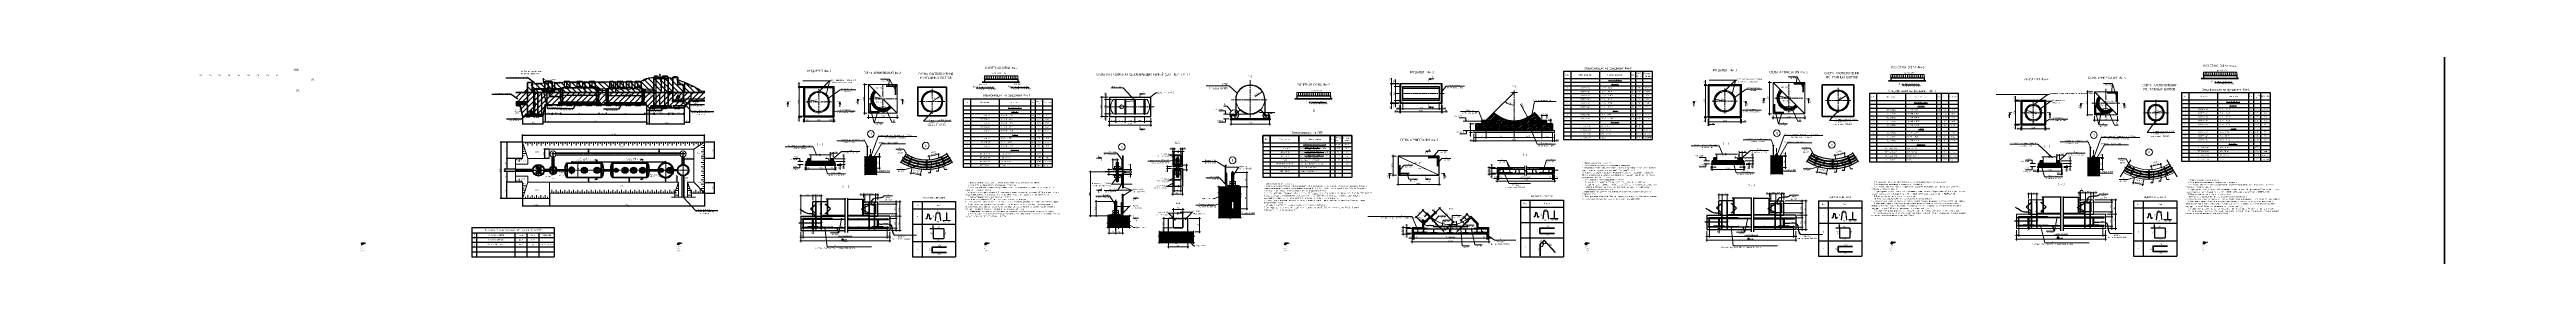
# Model space of a CAD drawing. Header units: millimetres. Extents: x 20530103 to 31271019, y 32092698 to 33532929.
# Drawn here: x 26043862 to 26560425, y 32990668 to 33030999 of the extents above; entities that cross this region are included whole.
import ezdxf
from ezdxf import colors
from ezdxf.entities.mleader import LeaderData, LeaderLine
from ezdxf.enums import TextEntityAlignment as Align
from ezdxf.lldxf.tags import DXFTag
from ezdxf.math import Vec2, Vec3

# ---------------------------------------------------------------- set-up
doc = ezdxf.new("R2010")
doc.units = ezdxf.units.MM
for name, pattern in [('AM_ISO08W050', [18, 12, -1.5, 3, -1.5]), ('CENTER', [50.8, 31.75, -6.35, 6.35, -6.35]), ('K5LT_BASIC', [0]), ('K5LT_THIN', [0]), ('осевая', [50.8, 31.75, -6.35, 6.35, -6.35])]:
    doc.linetypes.add(name, pattern=pattern)
for name, color, linetype in [('CL', 1, 'CENTER'), ('G', 3, 'Continuous'), ('Mitat', 1, 'Continuous'), ('OUTLINE', 6, 'Continuous'), ('R', 1, 'Continuous'), ('VIS', 7, 'Continuous'), ('Выноски', 7, 'Continuous'), ('Рамка и штамп', 7, 'Continuous'), ('Системный слой', 7, 'Continuous')]:
    doc.layers.add(name, color=color, linetype=linetype)
for name, color, linetype, lineweight in [('подпись', 7, 'Continuous', 25), ('Труба профиль', 7, 'Continuous', 50), ('эколайн', 7, 'Continuous', 30)]:
    doc.layers.add(name, color=color, linetype=linetype, lineweight=lineweight)
doc.styles.add('ARTEM Arial', font='simplex.shx')
doc.styles.add('GOST 2.304', font='GOST.TTF')
doc.styles.get("Standard").update_dxf_attribs({"font": 'arial.ttf'})
tags = doc.linetypes.add('5-2', pattern=[3.5, 2.5, -1]).pattern_tags.tags
tags[6:7] = [DXFTag(74, 4), DXFTag(75, 0), DXFTag(340, '0'), DXFTag(46, 1.0), DXFTag(50, 0.0), DXFTag(44, 0.0), DXFTag(45, 0.0)]
tags[4:5] = [DXFTag(74, 4), DXFTag(75, 0), DXFTag(340, '0'), DXFTag(46, 1.0), DXFTag(50, 0.0), DXFTag(44, 0.0), DXFTag(45, 0.0)]
doc.linetypes.add('зигзаг', pattern='A,0.00254,-5.08,[131,ltypeshp.shx,S=5.08,R=0,X=-5.08,Y=0],-10.16,[131,ltypeshp.shx,S=5.08,R=180,X=5.08,Y=0],-5.08', length=20.32254)
doc.linetypes.add('Разрыв2_стар', pattern='A,60,-3,[1,ltsnew.shx,S=6,R=0,X=-3,Y=0],-3', length=66)
doc.dimstyles.new('ARTEM', dxfattribs={"dimtxt": 70, "dimasz": 50, "dimexe": 35, "dimexo": 15, "dimgap": 10, "dimtad": 1, "dimdec": 0, "dimtxsty": 'ARTEM Arial', "dimcen": 2.5, "dimclrd": 7, "dimclre": 7, "dimclrt": 7, "dimadec": 0, "dimazin": 0, "dimtfac": 1, "dimtdec": 0, "dimtmove": 0, "dimatfit": 3, "dimfxl": 1, "dimlwd": 15, "dimlwe": 15, "dimarcsym": 0})
doc.dimstyles.new('ISO-25', dxfattribs={"dimtxt": 2.5, "dimasz": 2.5, "dimexe": 1.25, "dimexo": 0.625, "dimtad": 1, "dimtxsty": 'Standard', "dimcen": 2.5, "dimadec": 0, "dimazin": 0, "dimtfac": 1, "dimtmove": 0, "dimatfit": 3, "dimfxl": 1, "dimarcsym": 0})
doc.dimstyles.new('м10', dxfattribs={"dimscale": 100, "dimtxt": 3, "dimasz": 2.5, "dimexe": 2.5, "dimexo": 3, "dimgap": 0.7, "dimtad": 1, "dimdec": 0, "dimlfac": 0.1, "dimtxsty": 'GOST 2.304', "dimblk": 'ARCHTICK', "dimcen": 2.5, "dimdle": 2.5, "dimclrd": 7, "dimclre": 7, "dimclrt": 256, "dimadec": 1, "dimazin": 0, "dimtfac": 1, "dimtdec": 0, "dimtmove": 0, "dimatfit": 3, "dimldrblk": 'NONE', "dimfxl": 1, "dimlwd": 20, "dimlwe": 20, "dimarcsym": 0})
doc.dimstyles.new('м100', dxfattribs={"dimscale": 100, "dimtxt": 3, "dimasz": 2.5, "dimexe": 2.5, "dimexo": 3, "dimgap": 0.7, "dimtad": 1, "dimdec": 0, "dimtxsty": 'GOST 2.304', "dimblk": 'ARCHTICK', "dimcen": 2.5, "dimdle": 2.5, "dimclrd": 7, "dimclre": 7, "dimclrt": 256, "dimadec": 1, "dimazin": 0, "dimtfac": 1, "dimtdec": 0, "dimtmove": 0, "dimatfit": 3, "dimldrblk": 'NONE', "dimfxl": 1, "dimlwd": 20, "dimlwe": 20, "dimarcsym": 0})
doc.dimstyles.new('м20', dxfattribs={"dimscale": 100, "dimtxt": 3, "dimasz": 2.5, "dimexe": 2.5, "dimexo": 3, "dimgap": 0.7, "dimtad": 1, "dimdec": 0, "dimlfac": 0.2, "dimtxsty": 'GOST 2.304', "dimblk": 'ARCHTICK', "dimcen": 2.5, "dimdle": 2.5, "dimclrd": 7, "dimclre": 7, "dimclrt": 256, "dimadec": 1, "dimazin": 0, "dimtfac": 1, "dimtdec": 0, "dimtmove": 0, "dimatfit": 3, "dimldrblk": 'NONE', "dimfxl": 1, "dimlwd": 20, "dimlwe": 20, "dimarcsym": 0})
doc.dimstyles.new('м25', dxfattribs={"dimscale": 100, "dimtxt": 3, "dimasz": 2.5, "dimexe": 2.5, "dimexo": 3, "dimgap": 0.7, "dimtad": 1, "dimdec": 0, "dimlfac": 0.25, "dimtxsty": 'GOST 2.304', "dimblk": 'ARCHTICK', "dimcen": 2.5, "dimdle": 2.5, "dimclrd": 7, "dimclre": 7, "dimclrt": 256, "dimadec": 1, "dimazin": 0, "dimtfac": 1, "dimtdec": 0, "dimtmove": 0, "dimatfit": 3, "dimldrblk": 'NONE', "dimfxl": 1, "dimlwd": 20, "dimlwe": 20, "dimarcsym": 0})
doc.dimstyles.new('м5', dxfattribs={"dimscale": 100, "dimtxt": 3, "dimasz": 2.5, "dimexe": 2.5, "dimexo": 2.5, "dimgap": 0.7, "dimtad": 1, "dimdec": 0, "dimlfac": 0.05, "dimtxsty": 'GOST 2.304', "dimblk": 'ARCHTICK', "dimcen": 2.5, "dimdle": 2.5, "dimclrd": 7, "dimclre": 7, "dimclrt": 256, "dimadec": 1, "dimazin": 0, "dimtfac": 1, "dimtdec": 0, "dimtmove": 0, "dimatfit": 3, "dimldrblk": 'NONE', "dimfxl": 1, "dimlwd": 20, "dimlwe": 20, "dimarcsym": 0})
doc.dimstyles.new('м50', dxfattribs={"dimscale": 100, "dimtxt": 3, "dimasz": 2.5, "dimexe": 2.5, "dimexo": 3, "dimgap": 0.7, "dimtad": 1, "dimdec": 0, "dimlfac": 0.5, "dimtxsty": 'GOST 2.304', "dimblk": 'ARCHTICK', "dimcen": 2.5, "dimdle": 2.5, "dimclrd": 7, "dimclre": 7, "dimclrt": 256, "dimadec": 1, "dimazin": 0, "dimtfac": 1, "dimtdec": 0, "dimtmove": 0, "dimatfit": 3, "dimldrblk": 'NONE', "dimfxl": 1, "dimlwd": 20, "dimlwe": 20, "dimarcsym": 0})
pattern_1 = [(135, (23667617, 33541170.13), (-224.506403, -224.506403), []), (135, (23667617, 33541394.64), (-224.506403, -224.506403), [396.875, -79.375, 0, -79.375])]
pattern_2 = [(45, (26198598.14, 33010823.52), (-224.5064, 224.5064), []), (45, (26198822.64, 33010823.52), (-224.5064, 224.5064), [396.875, -79.375, 0, -79.375])]
pattern_3 = [(45, (24053899.3064, 33575720.3715), (-2.2450640303, 2.2450640303), [])]
pattern_4 = [(45, (24053899.3064, 33573720.3715), (-2.2450640303, 2.2450640303), [])]
pattern_5 = [(45, (24119669.58, 33573731.14), (-224.506403, 224.506403), []), (45, (24119894.08, 33573731.14), (-224.506403, 224.506403), [396.875, -79.375, 0, -79.375])]
pattern_6 = [(135, (23959025.77, 33564512.34), (-336.7596, -336.7596), []), (135, (23959025.77, 33564849.1), (-336.7596, -336.7596), [595.3125, -119.0625, 0, -119.0625])]
pattern_7 = [(45, (26333653.774, 32996842.176), (-4.490128, 4.490128), [])]
pattern_8 = [(45, (26331761.9543, 32998758.0576), (-4.490128, 4.490128), [])]
pattern_9 = [(45, (26332347.567, 32998165.8355), (-4.490128, 4.490128), [])]
pattern_10 = [(45, (26332994.2626, 32997518.129), (-4.490128, 4.490128), [])]
pattern_11 = [(45, (26331119.9025, 32998128.1055), (-4.490128, 4.490128), [])]
pattern_12 = [(45, (26330470.791, 32996669.1695), (-4.490128, 4.490128), [])]
pattern_13 = [(45, (26330470.791, 32997469.1695), (-4.490128, 4.490128), [])]
pattern_14 = [(45, (26387556.4, 33010990.37), (-224.5064, 224.5064), []), (45, (26387780.9, 33010990.37), (-224.5064, 224.5064), [396.875, -79.375, 0, -79.375])]
pattern_15 = [(135, (23930494.92, 33518396.76), (-224.506403, -224.506403), []), (135, (23930494.92, 33518621.27), (-224.506403, -224.506403), [396.875, -79.375, 0, -79.375])]
pattern_16 = [(45, (26453661.6, 33010606.76), (-224.5064, 224.5064), []), (45, (26453886.1, 33010606.76), (-224.5064, 224.5064), [396.875, -79.375, 0, -79.375])]

# ---------------------------------------------------------------- blocks, each defined once
blk = doc.blocks.new('Косов')
at = {"layer": 'подпись', "color": 5, "lineweight": 30, "const_width": 0.0751}
blk.add_lwpolyline([(0, 0), (-0.1, -0.2), (-0.1, -0.4), (-0.2, -0.5), (-0.3, -0.6), (-0.3, -0.8), (-0.4, -0.9), (-0.4, -1), (-0.5, -1.1), (-0.5, -1.2), (-0.6, -1.3), (-0.6, -1.3), (-0.7, -1.4), (-0.8, -1.5), (-0.9, -1.6), (-1, -1.7), (-1.1, -1.8), (-1.2, -1.9), (-1.4, -2.1), (-1.6, -2.2), (-1.8, -2.3), (-1.9, -2.4), (-2.1, -2.5), (-2.3, -2.7), (-2.5, -2.8), (-2.7, -2.9), (-2.8, -3), (-2.9, -3.1), (-2.9, -3.1), (-2.9, -3.1), (-2.7, -3), (-2.5, -2.8), (-2, -2.6), (-1.5, -2.2), (-0.8, -1.8), (-0.1, -1.3), (0.6, -0.8), (1.2, -0.4), (1.8, 0), (2.1, 0.2), (2.3, 0.4), (2.2, 0.3), (1.8, 0.1), (1.4, -0.1), (0.8, -0.5), (0.1, -0.9), (-0.5, -1.3), (-1.1, -1.7), (-1.5, -2.1), (-1.8, -2.4), (-1.9, -2.6), (-1.9, -2.7), (-1.8, -2.8), (-1.7, -2.8), (-1.5, -2.9), (-1.2, -2.8), (-1, -2.8), (-0.8, -2.8), (-0.7, -2.7), (-0.6, -2.7), (-0.5, -2.6), (-0.4, -2.6), (-0.3, -2.5), (-0.3, -2.5), (-0.3, -2.4), (-0.2, -2.4), (-0.2, -2.4), (-0.2, -2.3), (-0.2, -2.3), (-0.2, -2.3), (-0.2, -2.3), (-0.2, -2.4), (-0.2, -2.4), (-0.2, -2.4), (-0.2, -2.5), (-0.2, -2.5), (-0.2, -2.5), (-0.2, -2.6), (-0.2, -2.6), (-0.2, -2.6), (-0.2, -2.6), (-0.2, -2.6), (-0.2, -2.5), (-0.2, -2.5), (-0.2, -2.4), (-0.3, -2.4), (-0.3, -2.4), (-0.3, -2.3), (-0.3, -2.3), (-0.3, -2.3), (-0.3, -2.3), (-0.3, -2.3), (-0.2, -2.4), (-0.2, -2.4), (-0.1, -2.4), (0, -2.4), (0.2, -2.4), (0.4, -2.3), (0.6, -2.3), (0.8, -2.2), (1, -2.1), (1.2, -2), (1.4, -2), (1.5, -1.9), (1.6, -1.9), (1.6, -1.9), (1.5, -2), (1.5, -2), (1.4, -2.1), (1.3, -2.2), (1.2, -2.2), (1.2, -2.2), (1.2, -2.3), (1.3, -2.2), (1.5, -2.2), (1.7, -2.1), (2, -2), (2.2, -1.9), (2.5, -1.9), (2.6, -1.8), (2.8, -1.8), (2.8, -1.8), (2.8, -1.8), (2.8, -1.8), (2.8, -1.9), (2.7, -1.9), (2.7, -2), (2.7, -2), (2.8, -1.9), (3, -1.9), (3.3, -1.7), (3.6, -1.6), (3.9, -1.5), (4.2, -1.3), (4.5, -1.2), (4.7, -1.1), (4.9, -1.1), (5, -1.1), (5, -1.2), (4.9, -1.3), (4.8, -1.5), (4.6, -1.6), (4.4, -1.8), (4.2, -2.1), (3.9, -2.3), (3.7, -2.5), (3.4, -2.7), (3.1, -2.9), (2.9, -3.1), (2.6, -3.2), (2.4, -3.4), (2.2, -3.5), (2.1, -3.6), (1.9, -3.7), (1.8, -3.7), (1.8, -3.8), (1.8, -3.7), (1.9, -3.7), (2, -3.6), (2.2, -3.5), (2.4, -3.3), (2.8, -3.1), (3.2, -2.9), (3.6, -2.6), (4.1, -2.4), (4.7, -2.2), (5.3, -2), (5.9, -1.9), (6.5, -1.9)], dxfattribs=at)
blk = doc.blocks.new('Драничников')
at = {"layer": 'подпись', "color": 5, "lineweight": 30}
for points in [[(1.9, 2), (0.9, 1.1), (0.3, 0.6), (0, 0.2), (-0.1, 0), (0, 0), (0.2, 0), (0.4, 0.1), (0.7, 0.3), (1, 0.4), (1.2, 0.5), (1.5, 0.6), (1.7, 0.7), (1.9, 0.8), (2.1, 0.9), (2.3, 1), (2.4, 1.1), (2.6, 1.2), (2.8, 1.3), (2.9, 1.4), (3, 1.5), (3.2, 1.6), (3.3, 1.6), (3.4, 1.7), (3.5, 1.8), (3.6, 1.9), (3.7, 1.9), (3.8, 2), (3.9, 2.1), (4, 2.1), (4, 2.2), (4.1, 2.2), (4.1, 2.3), (4.2, 2.3), (4.2, 2.3), (4.2, 2.4), (4.2, 2.4), (4.3, 2.4), (4.3, 2.4), (4.3, 2.5), (4.3, 2.5), (4.3, 2.5), (4.3, 2.5), (4.3, 2.5), (4.2, 2.6), (4.2, 2.6), (4.2, 2.6), (4.2, 2.6), (4.2, 2.6), (4.2, 2.6), (4.1, 2.6), (4.1, 2.6), (4.1, 2.6), (4, 2.6), (3.9, 2.6), (3.8, 2.6), (3.7, 2.6), (3.6, 2.6), (3.4, 2.6), (3.2, 2.6), (2.9, 2.6), (2.6, 2.6), (2.2, 2.6), (1.7, 2.5), (1.1, 2.5)], [(5.3, 2.6), (5.5, 2.6), (5.7, 2.6), (5.9, 2.6), (6, 2.6), (6.1, 2.6), (6.1, 2.6), (6.2, 2.6), (6.2, 2.5), (6.2, 2.5), (6.2, 2.5), (6.3, 2.5), (6.3, 2.5), (6.3, 2.5), (6.3, 2.5), (6.3, 2.5), (6.3, 2.4), (6.3, 2.4), (6.3, 2.4), (6.3, 2.4), (6.2, 2.3), (6.2, 2.3), (6.1, 2.2), (6, 2.2), (5.9, 2.1), (5.8, 2), (5.6, 1.9), (5.4, 1.9), (5.2, 1.8), (5, 1.7), (4.8, 1.6), (4.6, 1.5), (4.5, 1.4), (4.4, 1.3), (4.3, 1.3), (4.3, 1.2), (4.2, 1.2), (4.2, 1.2), (4.2, 1.2), (4.2, 1.1), (4.3, 1.1), (4.3, 1.1), (4.3, 1.1), (4.3, 1.1), (4.4, 1), (4.4, 1), (4.4, 1), (4.4, 1), (4.5, 0.9), (4.5, 0.9), (4.5, 0.9), (4.5, 0.8), (4.5, 0.8), (4.5, 0.7), (4.5, 0.7), (4.5, 0.6), (4.5, 0.5), (4.5, 0.5), (4.4, 0.4), (4.4, 0.4), (4.3, 0.3), (4.3, 0.2), (4.2, 0.2), (4.1, 0.1), (4, 0), (3.9, 0), (3.7, -0.1), (3.6, -0.2), (3.4, -0.2), (3.3, -0.3), (3.1, -0.3), (3, -0.4), (2.8, -0.4), (2.7, -0.5), (2.5, -0.5), (2.4, -0.5), (2.3, -0.6), (2.1, -0.6), (2, -0.6), (1.9, -0.6), (1.8, -0.7), (1.8, -0.7), (1.7, -0.7), (1.6, -0.7), (1.6, -0.7), (1.5, -0.7), (1.5, -0.7), (1.5, -0.7), (1.4, -0.7), (1.4, -0.7), (1.4, -0.7), (1.4, -0.7), (1.4, -0.6), (1.4, -0.6), (1.4, -0.6), (1.4, -0.6), (1.4, -0.6), (1.4, -0.6), (1.5, -0.5), (1.5, -0.5), (1.5, -0.5), (1.6, -0.4), (1.7, -0.4), (1.9, -0.3), (2, -0.2), (2.3, -0.2), (2.5, -0.1), (2.8, 0), (3.1, 0.2), (3.4, 0.3), (3.7, 0.4), (4, 0.5), (4.3, 0.6), (4.5, 0.7), (4.8, 0.8), (5, 0.9), (5.2, 1), (5.4, 1.1), (5.6, 1.2), (5.7, 1.2), (5.9, 1.3), (6.1, 1.4), (6.2, 1.4), (6.3, 1.5), (6.5, 1.6), (6.6, 1.6), (6.7, 1.7), (6.9, 1.8), (7, 1.8), (7.1, 1.9), (7.2, 1.9), (7.3, 2), (7.4, 2), (7.5, 2.1), (7.5, 2.1), (7.6, 2.2), (7.7, 2.2), (7.7, 2.3), (7.8, 2.3), (7.8, 2.3), (7.9, 2.4), (7.9, 2.4), (7.9, 2.4), (7.9, 2.4), (7.9, 2.4), (7.9, 2.5), (7.9, 2.5), (7.8, 2.5), (7.8, 2.5), (7.7, 2.5), (7.7, 2.4), (7.6, 2.4), (7.6, 2.4), (7.5, 2.3), (7.4, 2.2), (7.1, 2), (6.8, 1.7), (6.2, 1.2), (5.5, 0.5), (4.4, -0.4), (3, -1.7)], [(9, 2), (11.2, 3.1)]]:
    blk.add_lwpolyline(points, dxfattribs=at)
blk = doc.blocks.new('_ArchTick')
at = {"color": 0, "linetype": 'ByBlock', "const_width": 0.15}
blk.add_lwpolyline([(-0.5, -0.5), (0.5, 0.5)], dxfattribs=at)
blk = doc.blocks.new('*D198')
at = {"color": 7, "lineweight": 15, "transparency": 16777216}
for p, q in [((26151857, 33010287), (26154122, 33010287)), ((26154072, 33010287), (26154073, 33007287)), ((26151859, 33007287), (26154123, 33007287))]:
    blk.add_line(p, q, dxfattribs=at)
at = {"color": 7, "lineweight": 15, "transparency": 16777216, "xscale": 120, "yscale": 120, "zscale": 120}
for p, rotation in [((26154072, 33010287), 90.02233366193963), ((26154073, 33007287), 270.0223336619396)]:
    blk.add_blockref('_ArchTick', p, dxfattribs=dict(at, rotation=rotation))
at = {"color": 7, "lineweight": 20, "transparency": 16777216, "insert": (26154197, 33009191), "char_height": 150, "attachment_point": 5, "rotation": 270.02233, "style": 'ARTEM Arial'}
blk.add_mtext('3000', dxfattribs=at)
blk = doc.blocks.new('*D199')
at = {"color": 5, "lineweight": 15, "transparency": 16777216}
for p, q in [((26148735, 33025607), (26148295, 33025607)), ((26148646, 33025407), (26148295, 33025407)), ((26148345, 33025607), (26148345, 33025407)), ((26148345, 33025407), (26148345, 33024724))]:
    blk.add_line(p, q, dxfattribs=at)
at = {"color": 5, "lineweight": 15, "transparency": 16777216, "xscale": 120, "yscale": 120, "zscale": 120}
for p, rotation in [((26148345, 33025607), 90), ((26148345, 33025407), 270)]:
    blk.add_blockref('_ArchTick', p, dxfattribs=dict(at, rotation=rotation))
at = {"color": 7, "lineweight": 20, "transparency": 16777216, "insert": (26148205, 33025006), "char_height": 180, "attachment_point": 5, "rotation": 90, "style": 'ARTEM Arial'}
blk.add_mtext('300', dxfattribs=at)
blk = doc.blocks.new('*D200')
at = {"color": 5, "lineweight": 15, "transparency": 16777216}
for p, q in [((26147125, 33027354), (26146838, 33027354)), ((26147125, 33027104), (26146838, 33027104)), ((26146888, 33027354), (26146888, 33028037)), ((26146888, 33027104), (26146888, 33027354))]:
    blk.add_line(p, q, dxfattribs=at)
at = {"color": 5, "lineweight": 15, "transparency": 16777216, "xscale": 120, "yscale": 120, "zscale": 120}
for p, rotation in [((26146888, 33027354), 90), ((26146888, 33027104), 270)]:
    blk.add_blockref('_ArchTick', p, dxfattribs=dict(at, rotation=rotation))
at = {"color": 7, "lineweight": 20, "transparency": 16777216, "insert": (26146748, 33027756), "char_height": 180, "attachment_point": 5, "rotation": 90, "style": 'ARTEM Arial'}
blk.add_mtext('250', dxfattribs=at)
blk = doc.blocks.new('*D210')
at = {"color": 0, "lineweight": -2, "transparency": 16777216}
for p, q in [((26145784, 33025042), (26146567, 33025042)), ((26146442, 33025042), (26146442, 33020513)), ((26145784, 33020513), (26146567, 33020513))]:
    blk.add_line(p, q, dxfattribs=at)
at = {"color": 0, "lineweight": -2, "transparency": 16777216, "xscale": 250, "yscale": 250, "zscale": 250}
for p, rotation in [((26146442, 33025042), 90), ((26146442, 33020513), 270)]:
    blk.add_blockref('_ArchTick', p, dxfattribs=dict(at, rotation=rotation))
at = {"color": 0, "transparency": 16777216, "insert": (26146255, 33022777), "char_height": 250, "attachment_point": 5, "rotation": 90, "style": 'GOST 2.304'}
blk.add_mtext('4530', dxfattribs=at)
blk = doc.blocks.new('*D201')
at = {"color": 0, "lineweight": -2, "transparency": 16777216}
for p, q in [((26150416, 33020775), (26150416, 33020363)), ((26158416, 33020488), (26150416, 33020488)), ((26158416, 33020762), (26158416, 33020363))]:
    blk.add_line(p, q, dxfattribs=at)
at = {"color": 0, "lineweight": -2, "transparency": 16777216, "xscale": 250, "yscale": 250, "zscale": 250, "rotation": 180}
blk.add_blockref('_ArchTick', (26150416, 33020488), dxfattribs=at)
at = {"color": 0, "lineweight": -2, "transparency": 16777216, "xscale": 250, "yscale": 250, "zscale": 250}
blk.add_blockref('_ArchTick', (26158416, 33020488), dxfattribs=at)
at = {"color": 0, "transparency": 16777216, "insert": (26154416, 33020675), "char_height": 250, "attachment_point": 5, "style": 'GOST 2.304'}
blk.add_mtext('8000', dxfattribs=at)
blk = doc.blocks.new('*D202')
at = {"color": 0, "lineweight": -2, "transparency": 16777216}
for p, q in [((26158416, 33020777), (26158416, 33020363)), ((26159916, 33020488), (26158416, 33020488)), ((26159916, 33020777), (26159916, 33020363))]:
    blk.add_line(p, q, dxfattribs=at)
at = {"color": 0, "lineweight": -2, "transparency": 16777216, "xscale": 250, "yscale": 250, "zscale": 250, "rotation": 180}
blk.add_blockref('_ArchTick', (26158416, 33020488), dxfattribs=at)
at = {"color": 0, "lineweight": -2, "transparency": 16777216, "xscale": 250, "yscale": 250, "zscale": 250}
blk.add_blockref('_ArchTick', (26159916, 33020488), dxfattribs=at)
at = {"color": 0, "transparency": 16777216, "insert": (26159166, 33020675), "char_height": 250, "attachment_point": 5, "style": 'GOST 2.304'}
blk.add_mtext('1500', dxfattribs=at)
blk = doc.blocks.new('*D203')
at = {"color": 0, "lineweight": -2, "transparency": 16777216}
for p, q in [((26169926, 33020798), (26169926, 33020383)), ((26172926, 33020508), (26169926, 33020508)), ((26172926, 33020798), (26172926, 33020383))]:
    blk.add_line(p, q, dxfattribs=at)
at = {"color": 0, "lineweight": -2, "transparency": 16777216, "xscale": 250, "yscale": 250, "zscale": 250, "rotation": 180}
blk.add_blockref('_ArchTick', (26169926, 33020508), dxfattribs=at)
at = {"color": 0, "lineweight": -2, "transparency": 16777216, "xscale": 250, "yscale": 250, "zscale": 250}
blk.add_blockref('_ArchTick', (26172926, 33020508), dxfattribs=at)
at = {"color": 0, "transparency": 16777216, "insert": (26171426, 33020696), "char_height": 250, "attachment_point": 5, "style": 'GOST 2.304'}
blk.add_mtext('3200', dxfattribs=at)
blk = doc.blocks.new('*D204')
at = {"color": 0, "lineweight": -2, "transparency": 16777216}
for p, q in [((26167926, 33020798), (26167926, 33020383)), ((26169926, 33020508), (26167926, 33020508)), ((26169926, 33020798), (26169926, 33020383))]:
    blk.add_line(p, q, dxfattribs=at)
at = {"color": 0, "lineweight": -2, "transparency": 16777216, "xscale": 250, "yscale": 250, "zscale": 250, "rotation": 180}
blk.add_blockref('_ArchTick', (26167926, 33020508), dxfattribs=at)
at = {"color": 0, "lineweight": -2, "transparency": 16777216, "xscale": 250, "yscale": 250, "zscale": 250}
blk.add_blockref('_ArchTick', (26169926, 33020508), dxfattribs=at)
at = {"color": 0, "transparency": 16777216, "insert": (26168926, 33020696), "char_height": 250, "attachment_point": 5, "style": 'GOST 2.304'}
blk.add_mtext('2000', dxfattribs=at)
blk = doc.blocks.new('*D205')
at = {"color": 0, "lineweight": -2, "transparency": 16777216}
for p, q in [((26173881, 33020783), (26173881, 33020383)), ((26176081, 33020508), (26173881, 33020508)), ((26176081, 33020798), (26176081, 33020383))]:
    blk.add_line(p, q, dxfattribs=at)
at = {"color": 0, "lineweight": -2, "transparency": 16777216, "xscale": 250, "yscale": 250, "zscale": 250, "rotation": 180}
blk.add_blockref('_ArchTick', (26173881, 33020508), dxfattribs=at)
at = {"color": 0, "lineweight": -2, "transparency": 16777216, "xscale": 250, "yscale": 250, "zscale": 250}
blk.add_blockref('_ArchTick', (26176081, 33020508), dxfattribs=at)
at = {"color": 0, "transparency": 16777216, "insert": (26174981, 33020696), "char_height": 250, "attachment_point": 5, "style": 'GOST 2.304'}
blk.add_mtext('2200', dxfattribs=at)
blk = doc.blocks.new('*D206')
at = {"color": 0, "lineweight": -2, "transparency": 16777216}
for p, q in [((26172926, 33020783), (26172926, 33020383)), ((26173881, 33020508), (26172926, 33020508)), ((26173881, 33020758), (26173881, 33020383))]:
    blk.add_line(p, q, dxfattribs=at)
at = {"color": 0, "lineweight": -2, "transparency": 16777216, "xscale": 250, "yscale": 250, "zscale": 250, "rotation": 180}
blk.add_blockref('_ArchTick', (26172926, 33020508), dxfattribs=at)
at = {"color": 0, "lineweight": -2, "transparency": 16777216, "xscale": 250, "yscale": 250, "zscale": 250}
blk.add_blockref('_ArchTick', (26173881, 33020508), dxfattribs=at)
at = {"color": 0, "transparency": 16777216, "insert": (26173403, 33020696), "char_height": 250, "attachment_point": 5, "style": 'GOST 2.304'}
blk.add_mtext('955', dxfattribs=at)
blk = doc.blocks.new('*D207')
at = {"color": 0, "lineweight": -2, "transparency": 16777216}
for p, q in [((26148671, 33020760), (26148671, 33020375)), ((26150416, 33020500), (26148671, 33020500)), ((26150416, 33020775), (26150416, 33020375))]:
    blk.add_line(p, q, dxfattribs=at)
at = {"color": 0, "lineweight": -2, "transparency": 16777216, "xscale": 250, "yscale": 250, "zscale": 250, "rotation": 180}
blk.add_blockref('_ArchTick', (26148671, 33020500), dxfattribs=at)
at = {"color": 0, "lineweight": -2, "transparency": 16777216, "xscale": 250, "yscale": 250, "zscale": 250}
blk.add_blockref('_ArchTick', (26150416, 33020500), dxfattribs=at)
at = {"color": 0, "transparency": 16777216, "insert": (26149543, 33020688), "char_height": 250, "attachment_point": 5, "style": 'GOST 2.304'}
blk.add_mtext('1500', dxfattribs=at)
blk = doc.blocks.new('*D208')
at = {"color": 0, "lineweight": -2, "transparency": 16777216}
for p, q in [((26147171, 33020760), (26147171, 33020375)), ((26148671, 33020500), (26147171, 33020500)), ((26148671, 33020775), (26148671, 33020375))]:
    blk.add_line(p, q, dxfattribs=at)
at = {"color": 0, "lineweight": -2, "transparency": 16777216, "xscale": 250, "yscale": 250, "zscale": 250, "rotation": 180}
blk.add_blockref('_ArchTick', (26147171, 33020500), dxfattribs=at)
at = {"color": 0, "lineweight": -2, "transparency": 16777216, "xscale": 250, "yscale": 250, "zscale": 250}
blk.add_blockref('_ArchTick', (26148671, 33020500), dxfattribs=at)
at = {"color": 0, "transparency": 16777216, "insert": (26147921, 33020688), "char_height": 250, "attachment_point": 5, "style": 'GOST 2.304'}
blk.add_mtext('2200', dxfattribs=at)
blk = doc.blocks.new('*D209')
at = {"color": 0, "lineweight": -2, "transparency": 16777216}
for p, q in [((26159916, 33020762), (26159916, 33020363)), ((26167926, 33020488), (26159916, 33020488)), ((26167926, 33020783), (26167926, 33020363))]:
    blk.add_line(p, q, dxfattribs=at)
at = {"color": 0, "lineweight": -2, "transparency": 16777216, "xscale": 250, "yscale": 250, "zscale": 250, "rotation": 180}
blk.add_blockref('_ArchTick', (26159916, 33020488), dxfattribs=at)
at = {"color": 0, "lineweight": -2, "transparency": 16777216, "xscale": 250, "yscale": 250, "zscale": 250}
blk.add_blockref('_ArchTick', (26167926, 33020488), dxfattribs=at)
at = {"color": 0, "transparency": 16777216, "insert": (26163921, 33020675), "char_height": 250, "attachment_point": 5, "style": 'GOST 2.304'}
blk.add_mtext('8000', dxfattribs=at)
blk = doc.blocks.new('*D211')
at = {"color": 0, "lineweight": -2, "transparency": 16777216}
for p, q in [((26147478, 33025050), (26147415, 33025050)), ((26147540, 33025050), (26147540, 33022507)), ((26147478, 33022507), (26147415, 33022507))]:
    blk.add_line(p, q, dxfattribs=at)
at = {"color": 0, "lineweight": -2, "transparency": 16777216, "xscale": 250, "yscale": 250, "zscale": 250}
for p, rotation in [((26147540, 33025050), 90), ((26147540, 33022507), 270)]:
    blk.add_blockref('_ArchTick', p, dxfattribs=dict(at, rotation=rotation))
at = {"color": 0, "transparency": 16777216, "insert": (26147353, 33023779), "char_height": 250, "attachment_point": 5, "rotation": 90, "style": 'GOST 2.304'}
blk.add_mtext('2540', dxfattribs=at)
blk = doc.blocks.new('*D212')
at = {"color": 0, "lineweight": -2, "transparency": 16777216}
for p, q in [((26170991, 33025050), (26170928, 33025050)), ((26171053, 33025050), (26171053, 33021873)), ((26170991, 33021873), (26170928, 33021873))]:
    blk.add_line(p, q, dxfattribs=at)
at = {"color": 0, "lineweight": -2, "transparency": 16777216, "xscale": 250, "yscale": 250, "zscale": 250}
for p, rotation in [((26171053, 33025050), 90), ((26171053, 33021873), 270)]:
    blk.add_blockref('_ArchTick', p, dxfattribs=dict(at, rotation=rotation))
at = {"color": 0, "transparency": 16777216, "insert": (26170866, 33023461), "char_height": 250, "attachment_point": 5, "rotation": 90, "style": 'GOST 2.304'}
blk.add_mtext('2780', dxfattribs=at)
blk = doc.blocks.new('*D213')
at = {"color": 0, "lineweight": -2, "transparency": 16777216}
for p, q in [((26177510, 33025050), (26177448, 33025050)), ((26177573, 33025050), (26177573, 33023342)), ((26177510, 33023342), (26177448, 33023342))]:
    blk.add_line(p, q, dxfattribs=at)
at = {"color": 0, "lineweight": -2, "transparency": 16777216, "xscale": 250, "yscale": 250, "zscale": 250}
for p, rotation in [((26177573, 33025050), 90), ((26177573, 33023342), 270)]:
    blk.add_blockref('_ArchTick', p, dxfattribs=dict(at, rotation=rotation))
at = {"color": 0, "transparency": 16777216, "insert": (26177385, 33024196), "char_height": 250, "attachment_point": 5, "rotation": 90, "style": 'GOST 2.304'}
blk.add_mtext('1700', dxfattribs=at)
blk = doc.blocks.new('*D214')
at = {"color": 0, "lineweight": -2, "transparency": 16777216}
for p, q in [((26142522, 33020050), (26142522, 33018363)), ((26146722, 33020050), (26146722, 33018363)), ((26142522, 33018488), (26146722, 33018488))]:
    blk.add_line(p, q, dxfattribs=at)
at = {"color": 0, "lineweight": -2, "transparency": 16777216, "xscale": 250, "yscale": 250, "zscale": 250, "rotation": 180}
blk.add_blockref('_ArchTick', (26142522, 33018488), dxfattribs=at)
at = {"color": 0, "lineweight": -2, "transparency": 16777216, "xscale": 250, "yscale": 250, "zscale": 250}
blk.add_blockref('_ArchTick', (26146722, 33018488), dxfattribs=at)
at = {"color": 0, "transparency": 16777216, "insert": (26144622, 33018675), "char_height": 250, "attachment_point": 5, "style": 'GOST 2.304'}
blk.add_mtext('4200', dxfattribs=at)
blk = doc.blocks.new('*D215')
at = {"color": 0, "lineweight": -2, "transparency": 16777216}
for p, q in [((26147220, 33022445), (26147220, 33018763)), ((26147220, 33018888), (26168332, 33018888)), ((26168332, 33022445), (26168332, 33018763))]:
    blk.add_line(p, q, dxfattribs=at)
at = {"color": 0, "lineweight": -2, "transparency": 16777216, "xscale": 250, "yscale": 250, "zscale": 250, "rotation": 180}
blk.add_blockref('_ArchTick', (26147220, 33018888), dxfattribs=at)
at = {"color": 0, "lineweight": -2, "transparency": 16777216, "xscale": 250, "yscale": 250, "zscale": 250}
blk.add_blockref('_ArchTick', (26168332, 33018888), dxfattribs=at)
at = {"color": 0, "transparency": 16777216, "insert": (26157776, 33019075), "char_height": 250, "attachment_point": 5, "style": 'GOST 2.304'}
blk.add_mtext('21112', dxfattribs=at)
blk = doc.blocks.new('*D216')
at = {"color": 0, "lineweight": -2, "transparency": 16777216}
for p, q in [((26146722, 33020450), (26146722, 33018763)), ((26146722, 33018888), (26147220, 33018888)), ((26147220, 33022445), (26147220, 33018763)), ((26147220, 33018888), (26148041, 33018888))]:
    blk.add_line(p, q, dxfattribs=at)
at = {"color": 0, "lineweight": -2, "transparency": 16777216, "xscale": 250, "yscale": 250, "zscale": 250, "rotation": 180}
blk.add_blockref('_ArchTick', (26146722, 33018888), dxfattribs=at)
at = {"color": 0, "lineweight": -2, "transparency": 16777216, "xscale": 250, "yscale": 250, "zscale": 250}
blk.add_blockref('_ArchTick', (26147220, 33018888), dxfattribs=at)
at = {"color": 0, "transparency": 16777216, "insert": (26147755, 33019075), "char_height": 250, "attachment_point": 5, "style": 'GOST 2.304'}
blk.add_mtext('498', dxfattribs=at)
blk = doc.blocks.new('*D217')
at = {"color": 0, "lineweight": -2, "transparency": 16777216}
for p, q in [((26168332, 33022445), (26168332, 33018363)), ((26168882, 33021810), (26168882, 33018363)), ((26168332, 33018488), (26168882, 33018488))]:
    blk.add_line(p, q, dxfattribs=at)
at = {"color": 0, "lineweight": -2, "transparency": 16777216, "xscale": 250, "yscale": 250, "zscale": 250, "rotation": 180}
blk.add_blockref('_ArchTick', (26168332, 33018488), dxfattribs=at)
at = {"color": 0, "lineweight": -2, "transparency": 16777216, "xscale": 250, "yscale": 250, "zscale": 250}
blk.add_blockref('_ArchTick', (26168882, 33018488), dxfattribs=at)
at = {"color": 0, "transparency": 16777216, "insert": (26168607, 33018676), "char_height": 250, "attachment_point": 5, "style": 'GOST 2.304'}
blk.add_mtext('550', dxfattribs=at)
blk = doc.blocks.new('*D218')
at = {"color": 0, "lineweight": -2, "transparency": 16777216}
for p, q in [((26168882, 33021810), (26168882, 33018363)), ((26176247, 33021810), (26176247, 33018363)), ((26168882, 33018488), (26176247, 33018488))]:
    blk.add_line(p, q, dxfattribs=at)
at = {"color": 0, "lineweight": -2, "transparency": 16777216, "xscale": 250, "yscale": 250, "zscale": 250, "rotation": 180}
blk.add_blockref('_ArchTick', (26168882, 33018488), dxfattribs=at)
at = {"color": 0, "lineweight": -2, "transparency": 16777216, "xscale": 250, "yscale": 250, "zscale": 250}
blk.add_blockref('_ArchTick', (26176247, 33018488), dxfattribs=at)
at = {"color": 0, "transparency": 16777216, "insert": (26172564, 33018676), "char_height": 250, "attachment_point": 5, "style": 'GOST 2.304'}
blk.add_mtext('7365', dxfattribs=at)
blk = doc.blocks.new('*D219')
at = {"color": 0, "lineweight": -2, "transparency": 16777216}
for p, q in [((26176247, 33022210), (26176247, 33018762)), ((26176247, 33018887), (26177303, 33018887)), ((26177303, 33023279), (26177303, 33018762))]:
    blk.add_line(p, q, dxfattribs=at)
at = {"color": 0, "lineweight": -2, "transparency": 16777216, "xscale": 250, "yscale": 250, "zscale": 250, "rotation": 180}
blk.add_blockref('_ArchTick', (26176247, 33018887), dxfattribs=at)
at = {"color": 0, "lineweight": -2, "transparency": 16777216, "xscale": 250, "yscale": 250, "zscale": 250}
blk.add_blockref('_ArchTick', (26177303, 33018887), dxfattribs=at)
at = {"color": 0, "transparency": 16777216, "insert": (26176775, 33019075), "char_height": 250, "attachment_point": 5, "style": 'GOST 2.304'}
blk.add_mtext('1056', dxfattribs=at)
blk = doc.blocks.new('*D220')
at = {"color": 0, "lineweight": -2, "transparency": 16777216}
for p, q in [((26142512, 33002824), (26142512, 33001196)), ((26142512, 33001321), (26148121, 33001321)), ((26148121, 33002824), (26148121, 33001196))]:
    blk.add_line(p, q, dxfattribs=at)
at = {"color": 0, "lineweight": -2, "transparency": 16777216, "xscale": 250, "yscale": 250, "zscale": 250, "rotation": 180}
blk.add_blockref('_ArchTick', (26142512, 33001321), dxfattribs=at)
at = {"color": 0, "lineweight": -2, "transparency": 16777216, "xscale": 250, "yscale": 250, "zscale": 250}
blk.add_blockref('_ArchTick', (26148121, 33001321), dxfattribs=at)
at = {"color": 0, "transparency": 16777216, "insert": (26145316, 33001509), "char_height": 250, "attachment_point": 5, "style": 'GOST 2.304'}
blk.add_mtext('5609', dxfattribs=at)
blk = doc.blocks.new('*D221')
at = {"color": 0, "lineweight": -2, "transparency": 16777216}
for p, q in [((26148136, 33003959), (26148136, 33001195)), ((26180481, 33003959), (26180481, 33001195)), ((26148136, 33001320), (26180481, 33001320))]:
    blk.add_line(p, q, dxfattribs=at)
at = {"color": 0, "lineweight": -2, "transparency": 16777216, "xscale": 250, "yscale": 250, "zscale": 250, "rotation": 180}
blk.add_blockref('_ArchTick', (26148136, 33001320), dxfattribs=at)
at = {"color": 0, "lineweight": -2, "transparency": 16777216, "xscale": 250, "yscale": 250, "zscale": 250}
blk.add_blockref('_ArchTick', (26180481, 33001320), dxfattribs=at)
at = {"color": 0, "transparency": 16777216, "insert": (26164309, 33001507), "char_height": 250, "attachment_point": 5, "style": 'GOST 2.304'}
blk.add_mtext('32344', dxfattribs=at)
blk = doc.blocks.new('*D222')
at = {"color": 0, "lineweight": -2, "transparency": 16777216}
for p, q in [((26142447, 33006284), (26139091, 33006284)), ((26139216, 33002887), (26139216, 33006284)), ((26142449, 33002887), (26139091, 33002887))]:
    blk.add_line(p, q, dxfattribs=at)
at = {"color": 0, "lineweight": -2, "transparency": 16777216, "xscale": 250, "yscale": 250, "zscale": 250}
for p, rotation in [((26139216, 33006284), 90), ((26139216, 33002887), 270)]:
    blk.add_blockref('_ArchTick', p, dxfattribs=dict(at, rotation=rotation))
at = {"color": 0, "transparency": 16777216, "insert": (26139028, 33004585), "char_height": 250, "attachment_point": 5, "rotation": 90, "style": 'GOST 2.304'}
blk.add_mtext('3397', dxfattribs=at)
blk = doc.blocks.new('*D223')
at = {"color": 0, "lineweight": -2, "transparency": 16777216}
for p, q in [((26142507, 33014744), (26142507, 33016273)), ((26142507, 33016148), (26180475, 33016148)), ((26180475, 33014744), (26180475, 33016273))]:
    blk.add_line(p, q, dxfattribs=at)
at = {"color": 0, "lineweight": -2, "transparency": 16777216, "xscale": 250, "yscale": 250, "zscale": 250, "rotation": 180}
blk.add_blockref('_ArchTick', (26142507, 33016148), dxfattribs=at)
at = {"color": 0, "lineweight": -2, "transparency": 16777216, "xscale": 250, "yscale": 250, "zscale": 250}
blk.add_blockref('_ArchTick', (26180475, 33016148), dxfattribs=at)
at = {"color": 0, "transparency": 16777216, "insert": (26161491, 33016336), "char_height": 250, "attachment_point": 5, "style": 'GOST 2.304'}
blk.add_mtext('37968', dxfattribs=at)
blk = doc.blocks.new('*D224')
at = {"color": 0, "lineweight": -2, "transparency": 16777216}
for p, q in [((26180543, 33006245), (26182613, 33006245)), ((26180543, 33004022), (26182613, 33004022)), ((26182488, 33006245), (26182488, 33004022))]:
    blk.add_line(p, q, dxfattribs=at)
at = {"color": 0, "lineweight": -2, "transparency": 16777216, "xscale": 250, "yscale": 250, "zscale": 250}
for p, rotation in [((26182488, 33006245), 90), ((26182488, 33004022), 270)]:
    blk.add_blockref('_ArchTick', p, dxfattribs=dict(at, rotation=rotation))
at = {"color": 0, "transparency": 16777216, "insert": (26182300, 33005133), "char_height": 250, "attachment_point": 5, "rotation": 90, "style": 'GOST 2.304'}
blk.add_mtext('2223', dxfattribs=at)
blk = doc.blocks.new('*D225')
at = {"color": 0, "lineweight": -2, "transparency": 16777216}
for p, q in [((26142445, 33014682), (26139090, 33014682)), ((26139215, 33014682), (26139215, 33011285)), ((26142445, 33011285), (26139090, 33011285))]:
    blk.add_line(p, q, dxfattribs=at)
at = {"color": 0, "lineweight": -2, "transparency": 16777216, "xscale": 250, "yscale": 250, "zscale": 250}
for p, rotation in [((26139215, 33014682), 90), ((26139215, 33011285), 270)]:
    blk.add_blockref('_ArchTick', p, dxfattribs=dict(at, rotation=rotation))
at = {"color": 0, "transparency": 16777216, "insert": (26139027, 33012983), "char_height": 250, "attachment_point": 5, "rotation": 90, "style": 'GOST 2.304'}
blk.add_mtext('3397', dxfattribs=at)
blk = doc.blocks.new('*D226')
at = {"color": 0, "lineweight": -2, "transparency": 16777216}
for p, q in [((26140949, 33011285), (26139090, 33011285)), ((26140950, 33009034), (26139090, 33009034)), ((26139215, 33011285), (26139215, 33009034))]:
    blk.add_line(p, q, dxfattribs=at)
at = {"color": 0, "lineweight": -2, "transparency": 16777216, "xscale": 250, "yscale": 250, "zscale": 250}
for p, rotation in [((26139215, 33011285), 90), ((26139215, 33009034), 270)]:
    blk.add_blockref('_ArchTick', p, dxfattribs=dict(at, rotation=rotation))
at = {"color": 0, "transparency": 16777216, "insert": (26139027, 33010159), "char_height": 250, "attachment_point": 5, "rotation": 90, "style": 'GOST 2.304'}
blk.add_mtext('2251', dxfattribs=at)
blk = doc.blocks.new('*D227')
at = {"color": 0, "lineweight": -2, "transparency": 16777216}
for p, q in [((26140951, 33008534), (26139091, 33008534)), ((26139216, 33008534), (26139216, 33006283)), ((26140953, 33006283), (26139091, 33006283))]:
    blk.add_line(p, q, dxfattribs=at)
at = {"color": 0, "lineweight": -2, "transparency": 16777216, "xscale": 250, "yscale": 250, "zscale": 250}
for p, rotation in [((26139216, 33008534), 90), ((26139216, 33006283), 270)]:
    blk.add_blockref('_ArchTick', p, dxfattribs=dict(at, rotation=rotation))
at = {"color": 0, "transparency": 16777216, "insert": (26139028, 33007408), "char_height": 250, "attachment_point": 5, "rotation": 90, "style": 'GOST 2.304'}
blk.add_mtext('2251', dxfattribs=at)
blk = doc.blocks.new('*D228')
at = {"color": 0, "lineweight": -2, "transparency": 16777216}
for p, q in [((26156288, 33007288), (26156226, 33007288)), ((26156289, 33006287), (26156226, 33006287)), ((26156351, 33006287), (26156351, 33007288))]:
    blk.add_line(p, q, dxfattribs=at)
at = {"color": 0, "lineweight": -2, "transparency": 16777216, "xscale": 250, "yscale": 250, "zscale": 250}
for p, rotation in [((26156351, 33007288), 90), ((26156351, 33006287), 270)]:
    blk.add_blockref('_ArchTick', p, dxfattribs=dict(at, rotation=rotation))
at = {"color": 0, "transparency": 16777216, "insert": (26156163, 33006788), "char_height": 250, "attachment_point": 5, "rotation": 90, "style": 'GOST 2.304'}
blk.add_mtext('1000', dxfattribs=at)
blk = doc.blocks.new('*D229')
at = {"color": 0, "lineweight": -2, "transparency": 16777216}
for p, q in [((26164718, 33007288), (26164655, 33007288)), ((26164718, 33006287), (26164655, 33006287)), ((26164780, 33006287), (26164780, 33007288))]:
    blk.add_line(p, q, dxfattribs=at)
at = {"color": 0, "lineweight": -2, "transparency": 16777216, "xscale": 250, "yscale": 250, "zscale": 250}
for p, rotation in [((26164780, 33007288), 90), ((26164780, 33006287), 270)]:
    blk.add_blockref('_ArchTick', p, dxfattribs=dict(at, rotation=rotation))
at = {"color": 0, "transparency": 16777216, "insert": (26164593, 33006788), "char_height": 250, "attachment_point": 5, "rotation": 90, "style": 'GOST 2.304'}
blk.add_mtext('1000', dxfattribs=at)
blk = doc.blocks.new('*D230')
at = {"color": 0, "lineweight": -2, "transparency": 16777216}
for p, q in [((26156288, 33013210), (26156226, 33013210)), ((26156289, 33012462), (26156226, 33012462)), ((26156351, 33012462), (26156351, 33013210))]:
    blk.add_line(p, q, dxfattribs=at)
at = {"color": 0, "lineweight": -2, "transparency": 16777216, "xscale": 250, "yscale": 250, "zscale": 250}
for p, rotation in [((26156351, 33013210), 90), ((26156351, 33012462), 270)]:
    blk.add_blockref('_ArchTick', p, dxfattribs=dict(at, rotation=rotation))
at = {"color": 0, "transparency": 16777216, "insert": (26156163, 33012836), "char_height": 250, "attachment_point": 5, "rotation": 90, "style": 'GOST 2.304'}
blk.add_mtext('750', dxfattribs=at)
blk = doc.blocks.new('*D231')
at = {"color": 0, "lineweight": -2, "transparency": 16777216}
for p, q in [((26171037, 33013210), (26170974, 33013210)), ((26171037, 33012462), (26170974, 33012462)), ((26171099, 33012462), (26171099, 33013210))]:
    blk.add_line(p, q, dxfattribs=at)
at = {"color": 0, "lineweight": -2, "transparency": 16777216, "xscale": 250, "yscale": 250, "zscale": 250}
for p, rotation in [((26171099, 33013210), 90), ((26171099, 33012462), 270)]:
    blk.add_blockref('_ArchTick', p, dxfattribs=dict(at, rotation=rotation))
at = {"color": 0, "transparency": 16777216, "insert": (26170912, 33012836), "char_height": 250, "attachment_point": 5, "rotation": 90, "style": 'GOST 2.304'}
blk.add_mtext('750', dxfattribs=at)
blk = doc.blocks.new('*D232')
at = {"color": 0, "lineweight": -2, "transparency": 16777216}
for p, q in [((26176243, 33011226), (26176243, 33011340)), ((26176243, 33011215), (26178220, 33011215)), ((26178220, 33011226), (26178220, 33011340))]:
    blk.add_line(p, q, dxfattribs=at)
at = {"color": 0, "lineweight": -2, "transparency": 16777216, "xscale": 250, "yscale": 250, "zscale": 250, "rotation": 180}
blk.add_blockref('_ArchTick', (26176243, 33011215), dxfattribs=at)
at = {"color": 0, "lineweight": -2, "transparency": 16777216, "xscale": 250, "yscale": 250, "zscale": 250}
blk.add_blockref('_ArchTick', (26178220, 33011215), dxfattribs=at)
at = {"color": 0, "transparency": 16777216, "insert": (26177231, 33011402), "char_height": 250, "attachment_point": 5, "style": 'GOST 2.304'}
blk.add_mtext('1977', dxfattribs=at)
blk = doc.blocks.new('*D233')
at = {"color": 0, "lineweight": -2, "transparency": 16777216}
for p, q in [((26172335, 33007288), (26172273, 33007288)), ((26172336, 33006287), (26172273, 33006287)), ((26172398, 33006287), (26172398, 33007288))]:
    blk.add_line(p, q, dxfattribs=at)
at = {"color": 0, "lineweight": -2, "transparency": 16777216, "xscale": 250, "yscale": 250, "zscale": 250}
for p, rotation in [((26172398, 33007288), 90), ((26172398, 33006287), 270)]:
    blk.add_blockref('_ArchTick', p, dxfattribs=dict(at, rotation=rotation))
at = {"color": 0, "transparency": 16777216, "insert": (26172210, 33006788), "char_height": 250, "attachment_point": 5, "rotation": 90, "style": 'GOST 2.304'}
blk.add_mtext('1000', dxfattribs=at)
blk = doc.blocks.new('*D234')
at = {"color": 0, "lineweight": -2, "transparency": 16777216}
for p, q in [((26174700, 33007597), (26174637, 33007597)), ((26174710, 33006287), (26174637, 33006287)), ((26174762, 33006287), (26174762, 33007597))]:
    blk.add_line(p, q, dxfattribs=at)
at = {"color": 0, "lineweight": -2, "transparency": 16777216, "xscale": 250, "yscale": 250, "zscale": 250}
for p, rotation in [((26174762, 33007597), 90), ((26174762, 33006287), 270)]:
    blk.add_blockref('_ArchTick', p, dxfattribs=dict(at, rotation=rotation))
at = {"color": 0, "transparency": 16777216, "insert": (26174575, 33006942), "char_height": 250, "attachment_point": 5, "rotation": 90, "style": 'GOST 2.304'}
blk.add_mtext('1310', dxfattribs=at)
blk = doc.blocks.new('*D235')
at = {"color": 0, "lineweight": -2, "transparency": 16777216}
for p, q in [((26147990, 33013210), (26146946, 33013210)), ((26147992, 33011286), (26146946, 33011286)), ((26147071, 33013210), (26147071, 33011286))]:
    blk.add_line(p, q, dxfattribs=at)
at = {"color": 0, "lineweight": -2, "transparency": 16777216, "xscale": 250, "yscale": 250, "zscale": 250}
for p, rotation in [((26147071, 33013210), 90), ((26147071, 33011286), 270)]:
    blk.add_blockref('_ArchTick', p, dxfattribs=dict(at, rotation=rotation))
at = {"color": 0, "transparency": 16777216, "insert": (26146883, 33012248), "char_height": 250, "attachment_point": 5, "rotation": 90, "style": 'GOST 2.304'}
blk.add_mtext('1924', dxfattribs=at)
blk = doc.blocks.new('*D236')
at = {"color": 0, "lineweight": -2, "transparency": 16777216}
for p, q in [((26140950, 33009034), (26138667, 33009034)), ((26140951, 33008534), (26138667, 33008534)), ((26138792, 33009034), (26138792, 33008534))]:
    blk.add_line(p, q, dxfattribs=at)
at = {"color": 0, "lineweight": -2, "transparency": 16777216, "xscale": 250, "yscale": 250, "zscale": 250}
for p, rotation in [((26138792, 33009034), 90), ((26138792, 33008534), 270)]:
    blk.add_blockref('_ArchTick', p, dxfattribs=dict(at, rotation=rotation))
at = {"color": 0, "transparency": 16777216, "insert": (26138605, 33008735), "char_height": 250, "attachment_point": 5, "rotation": 90, "style": 'GOST 2.304'}
blk.add_mtext('600', dxfattribs=at)
blk = doc.blocks.new('*D237')
at = {"color": 0, "lineweight": -2, "transparency": 16777216}
for p, q in [((26140141, 33014682), (26137848, 33014682)), ((26137973, 33014682), (26137973, 33002887)), ((26140141, 33002887), (26137848, 33002887))]:
    blk.add_line(p, q, dxfattribs=at)
at = {"color": 0, "lineweight": -2, "transparency": 16777216, "xscale": 250, "yscale": 250, "zscale": 250}
for p, rotation in [((26137973, 33014682), 90), ((26137973, 33002887), 270)]:
    blk.add_blockref('_ArchTick', p, dxfattribs=dict(at, rotation=rotation))
at = {"color": 0, "transparency": 16777216, "insert": (26137786, 33008784), "char_height": 250, "attachment_point": 5, "rotation": 90, "style": 'GOST 2.304'}
blk.add_mtext('11895', dxfattribs=at)
blk = doc.blocks.new('*T238')
at = {"color": 0, "linetype": 'ByBlock', "lineweight": -2, "transparency": 16777216}
for p, q in [((0, 0), (17200, 0)), ((0, 0), (0, -6143)), ((17200, 0), (17200, -6143)), ((0, -1100), (17200, -1100)), ((0, -2101), (17200, -2101)), ((0, -3067), (17200, -3067)), ((0, -4067), (17200, -4067)), ((0, -5105), (17200, -5105)), ((1000, -1100), (1000, -6143)), ((9000, -1100), (9000, -6143)), ((11500, -1100), (11500, -6143)), ((14000, -1100), (14000, -6143)), ((0, -6143), (17200, -6143))]:
    blk.add_line(p, q, dxfattribs=at)
at = {"color": 0, "transparency": 16777216, "attachment_point": 5, "style": 'GOST 2.304'}
for s, insert, char_height, width in [('№ п/п', (500, -1600), 250, 700), ('2', (500, -3567), 250, 700), ('1', (500, -2584), 250, 700), ('Обваловка ЛОС грунтом', (5000, -3567), 250, 7700), ('Наименование работы', (5000, -1600), 250, 7700), ('Разработка котлована', (5000, -2584), 250, 7700), ('Ведомость объемов земляных работ на устройство ЛОС', (8600, -550), 350, 16900), ('ед.изм', (10250, -1600), 250, 2200), ('м.куб.', (10250, -2584), 250, 2200), ('м.куб.', (10250, -3567), 250, 2200), ('Кол-во', (12750, -1600), 250, 2200), ('12215', (12750, -2584), 250, 2200), ('520', (12750, -3567), 250, 2200), ('поверх отм. ур. земли', (15600, -3567), 250, 2900), ('Примечание', (15600, -1600), 250, 2900)]:
    blk.add_mtext(s, dxfattribs=dict(at, insert=insert, char_height=char_height, width=width))
blk = doc.blocks.new('*D239')
at = {"color": 0, "lineweight": -2, "transparency": 16777216}
for p, q in [((26180537, 33014711), (26182613, 33014711)), ((26182488, 33014711), (26182488, 33011350)), ((26180537, 33011350), (26182613, 33011350))]:
    blk.add_line(p, q, dxfattribs=at)
at = {"color": 0, "lineweight": -2, "transparency": 16777216, "xscale": 250, "yscale": 250, "zscale": 250}
for p, rotation in [((26182488, 33014711), 90), ((26182488, 33011350), 270)]:
    blk.add_blockref('_ArchTick', p, dxfattribs=dict(at, rotation=rotation))
at = {"color": 0, "transparency": 16777216, "insert": (26182301, 33013031), "char_height": 250, "attachment_point": 5, "rotation": 90, "style": 'GOST 2.304'}
blk.add_mtext('3361', dxfattribs=at)
blk = doc.blocks.new('*D240')
at = {"color": 0, "lineweight": -2, "transparency": 16777216}
for p, q in [((26149153, 33027139), (26149153, 33025050)), ((26149178, 33027139), (26149278, 33027139)), ((26149178, 33025050), (26149278, 33025050))]:
    blk.add_line(p, q, dxfattribs=at)
at = {"color": 0, "lineweight": -2, "transparency": 16777216, "xscale": 250, "yscale": 250, "zscale": 250}
for p, rotation in [((26149153, 33027139), 90), ((26149153, 33025050), 270)]:
    blk.add_blockref('_ArchTick', p, dxfattribs=dict(at, rotation=rotation))
at = {"color": 0, "transparency": 16777216, "insert": (26148966, 33026094), "char_height": 250, "attachment_point": 5, "rotation": 90, "style": 'GOST 2.304'}
blk.add_mtext('2090', dxfattribs=at)
blk = doc.blocks.new('*D241')
at = {"color": 0, "lineweight": -2, "transparency": 16777216}
for p, q in [((26155420, 33027317), (26155345, 33027317)), ((26155420, 33025050), (26155345, 33025050)), ((26155470, 33027317), (26155470, 33025050))]:
    blk.add_line(p, q, dxfattribs=at)
at = {"color": 0, "lineweight": -2, "transparency": 16777216, "xscale": 250, "yscale": 250, "zscale": 250}
for p, rotation in [((26155470, 33027317), 90), ((26155470, 33025050), 270)]:
    blk.add_blockref('_ArchTick', p, dxfattribs=dict(at, rotation=rotation))
at = {"color": 0, "transparency": 16777216, "insert": (26155282, 33026183), "char_height": 250, "attachment_point": 5, "rotation": 90, "style": 'GOST 2.304'}
blk.add_mtext('2268', dxfattribs=at)
blk = doc.blocks.new('*D242')
at = {"color": 0, "lineweight": -2, "transparency": 16777216}
for p, q in [((26161846, 33027312), (26161741, 33027312)), ((26161846, 33025050), (26161741, 33025050)), ((26161866, 33027312), (26161866, 33025050))]:
    blk.add_line(p, q, dxfattribs=at)
at = {"color": 0, "lineweight": -2, "transparency": 16777216, "xscale": 250, "yscale": 250, "zscale": 250}
for p, rotation in [((26161866, 33027312), 90), ((26161866, 33025050), 270)]:
    blk.add_blockref('_ArchTick', p, dxfattribs=dict(at, rotation=rotation))
at = {"color": 0, "transparency": 16777216, "insert": (26161679, 33026181), "char_height": 250, "attachment_point": 5, "rotation": 90, "style": 'GOST 2.304'}
blk.add_mtext('2263', dxfattribs=at)
blk = doc.blocks.new('*D243')
at = {"color": 0, "lineweight": -2, "transparency": 16777216}
for p, q in [((26167227, 33027317), (26167368, 33027317)), ((26167227, 33025050), (26167368, 33025050)), ((26167243, 33027317), (26167243, 33025050))]:
    blk.add_line(p, q, dxfattribs=at)
at = {"color": 0, "lineweight": -2, "transparency": 16777216, "xscale": 250, "yscale": 250, "zscale": 250}
for p, rotation in [((26167243, 33027317), 90), ((26167243, 33025050), 270)]:
    blk.add_blockref('_ArchTick', p, dxfattribs=dict(at, rotation=rotation))
at = {"color": 0, "transparency": 16777216, "insert": (26167056, 33026183), "char_height": 250, "attachment_point": 5, "rotation": 90, "style": 'GOST 2.304'}
blk.add_mtext('2267', dxfattribs=at)
blk = doc.blocks.new('*D244')
at = {"color": 0, "lineweight": -2, "transparency": 16777216}
for p, q in [((26171345, 33028175), (26171272, 33028175)), ((26171345, 33025050), (26171272, 33025050)), ((26171397, 33028175), (26171397, 33025050))]:
    blk.add_line(p, q, dxfattribs=at)
at = {"color": 0, "lineweight": -2, "transparency": 16777216, "xscale": 250, "yscale": 250, "zscale": 250}
for p, rotation in [((26171397, 33028175), 90), ((26171397, 33025050), 270)]:
    blk.add_blockref('_ArchTick', p, dxfattribs=dict(at, rotation=rotation))
at = {"color": 0, "transparency": 16777216, "insert": (26171209, 33026612), "char_height": 250, "attachment_point": 5, "rotation": 90, "style": 'GOST 2.304'}
blk.add_mtext('3125', dxfattribs=at)
blk = doc.blocks.new('*D245')
at = {"color": 0, "lineweight": -2, "transparency": 16777216}
for p, q in [((26176248, 33027187), (26176182, 33027187)), ((26176248, 33025050), (26176182, 33025050)), ((26176307, 33027187), (26176307, 33025050))]:
    blk.add_line(p, q, dxfattribs=at)
at = {"color": 0, "lineweight": -2, "transparency": 16777216, "xscale": 250, "yscale": 250, "zscale": 250}
for p, rotation in [((26176307, 33027187), 90), ((26176307, 33025050), 270)]:
    blk.add_blockref('_ArchTick', p, dxfattribs=dict(at, rotation=rotation))
at = {"color": 0, "transparency": 16777216, "insert": (26176120, 33026118), "char_height": 250, "attachment_point": 5, "rotation": 90, "style": 'GOST 2.304'}
blk.add_mtext('2138', dxfattribs=at)
blk = doc.blocks.new('*D297')
at = {"color": 7, "linetype": 'Continuous', "lineweight": 20, "transparency": 16777216}
for p, q in [((26200977, 33026283), (26199972, 33026283)), ((26200977, 33026083), (26199972, 33026083)), ((26200222, 33026283), (26200222, 33027144)), ((26200222, 33025833), (26200222, 33026283))]:
    blk.add_line(p, q, dxfattribs=at)
at = {"color": 7, "linetype": 'Continuous', "lineweight": 20, "transparency": 16777216, "xscale": 250, "yscale": 250, "zscale": 250}
for p, rotation in [((26200222, 33026283), 90), ((26200222, 33026083), 270)]:
    blk.add_blockref('_ArchTick', p, dxfattribs=dict(at, rotation=rotation))
at = {"linetype": 'Continuous', "lineweight": 20, "transparency": 16777216, "insert": (26200002, 33026839), "char_height": 300, "attachment_point": 5, "rotation": 90, "style": 'GOST 2.304'}
blk.add_mtext('100', dxfattribs=at)
blk = doc.blocks.new('_None')
blk = doc.blocks.new('*D298')
at = {"color": 7, "linetype": 'Continuous', "lineweight": 20, "transparency": 16777216}
for p, q in [((26200977, 33020083), (26199972, 33020083)), ((26200777, 33019883), (26199972, 33019883)), ((26200222, 33020083), (26200222, 33019633)), ((26200222, 33019883), (26200222, 33019021))]:
    blk.add_line(p, q, dxfattribs=at)
at = {"color": 7, "linetype": 'Continuous', "lineweight": 20, "transparency": 16777216, "xscale": 250, "yscale": 250, "zscale": 250}
for p, rotation in [((26200222, 33020083), 90), ((26200222, 33019883), 270)]:
    blk.add_blockref('_ArchTick', p, dxfattribs=dict(at, rotation=rotation))
at = {"linetype": 'Continuous', "lineweight": 20, "transparency": 16777216, "insert": (26200002, 33019327), "char_height": 300, "attachment_point": 5, "rotation": 90, "style": 'GOST 2.304'}
blk.add_mtext('100', dxfattribs=at)
blk = doc.blocks.new('*D299')
at = {"color": 7, "linetype": 'Continuous', "lineweight": 20, "transparency": 16777216}
for p, q in [((26200977, 33026083), (26199972, 33026083)), ((26200222, 33026333), (26200222, 33019833)), ((26200977, 33020083), (26199972, 33020083))]:
    blk.add_line(p, q, dxfattribs=at)
at = {"color": 7, "linetype": 'Continuous', "lineweight": 20, "transparency": 16777216, "xscale": 250, "yscale": 250, "zscale": 250}
for p, rotation in [((26200222, 33026083), 90), ((26200222, 33020083), 270)]:
    blk.add_blockref('_ArchTick', p, dxfattribs=dict(at, rotation=rotation))
at = {"linetype": 'Continuous', "lineweight": 20, "transparency": 16777216, "insert": (26200002, 33023083), "char_height": 300, "attachment_point": 5, "rotation": 90, "style": 'GOST 2.304'}
blk.add_mtext('3000', dxfattribs=at)
blk = doc.blocks.new('*D300')
at = {"color": 7, "linetype": 'Continuous', "lineweight": 20, "transparency": 16777216}
for p, q in [((26201077, 33019583), (26201077, 33018835)), ((26201077, 33019085), (26201527, 33019085)), ((26201277, 33019783), (26201277, 33018835)), ((26201277, 33019085), (26202138, 33019085))]:
    blk.add_line(p, q, dxfattribs=at)
at = {"color": 7, "linetype": 'Continuous', "lineweight": 20, "transparency": 16777216, "xscale": 250, "yscale": 250, "zscale": 250, "rotation": 180}
blk.add_blockref('_ArchTick', (26201077, 33019085), dxfattribs=at)
at = {"color": 7, "linetype": 'Continuous', "lineweight": 20, "transparency": 16777216, "xscale": 250, "yscale": 250, "zscale": 250}
blk.add_blockref('_ArchTick', (26201277, 33019085), dxfattribs=at)
at = {"linetype": 'Continuous', "lineweight": 20, "transparency": 16777216, "insert": (26201833, 33019305), "char_height": 300, "attachment_point": 5, "style": 'GOST 2.304'}
blk.add_mtext('100', dxfattribs=at)
blk = doc.blocks.new('*D301')
at = {"color": 7, "linetype": 'Continuous', "lineweight": 20, "transparency": 16777216}
for p, q in [((26207277, 33019085), (26206416, 33019085)), ((26207277, 33019783), (26207277, 33018835)), ((26207727, 33019085), (26207277, 33019085)), ((26207477, 33019583), (26207477, 33018835))]:
    blk.add_line(p, q, dxfattribs=at)
at = {"color": 7, "linetype": 'Continuous', "lineweight": 20, "transparency": 16777216, "xscale": 250, "yscale": 250, "zscale": 250, "rotation": 180}
blk.add_blockref('_ArchTick', (26207277, 33019085), dxfattribs=at)
at = {"color": 7, "linetype": 'Continuous', "lineweight": 20, "transparency": 16777216, "xscale": 250, "yscale": 250, "zscale": 250}
blk.add_blockref('_ArchTick', (26207477, 33019085), dxfattribs=at)
at = {"linetype": 'Continuous', "lineweight": 20, "transparency": 16777216, "insert": (26206721, 33019305), "char_height": 300, "attachment_point": 5, "style": 'GOST 2.304'}
blk.add_mtext('100', dxfattribs=at)
blk = doc.blocks.new('*D302')
at = {"color": 7, "linetype": 'Continuous', "lineweight": 20, "transparency": 16777216}
for p, q in [((26201027, 33019085), (26207527, 33019085)), ((26201277, 33019783), (26201277, 33018835)), ((26207277, 33019783), (26207277, 33018835))]:
    blk.add_line(p, q, dxfattribs=at)
at = {"color": 7, "linetype": 'Continuous', "lineweight": 20, "transparency": 16777216, "xscale": 250, "yscale": 250, "zscale": 250, "rotation": 180}
blk.add_blockref('_ArchTick', (26201277, 33019085), dxfattribs=at)
at = {"color": 7, "linetype": 'Continuous', "lineweight": 20, "transparency": 16777216, "xscale": 250, "yscale": 250, "zscale": 250}
blk.add_blockref('_ArchTick', (26207277, 33019085), dxfattribs=at)
at = {"linetype": 'Continuous', "lineweight": 20, "transparency": 16777216, "insert": (26204277, 33019305), "char_height": 300, "attachment_point": 5, "style": 'GOST 2.304'}
blk.add_mtext('3000', dxfattribs=at)
blk = doc.blocks.new('_Dot')
at = {"color": 0, "linetype": 'ByBlock', "lineweight": -2}
blk.add_line((-0.5, 0), (-1, 0), dxfattribs=at)
at = {"color": 0, "linetype": 'ByBlock', "const_width": 0.5}
blk.add_lwpolyline([(-0.25, 0, 1), (0.25, 0, 1)], format="xyb", close=True, dxfattribs=at)
blk = doc.blocks.new('*D320')
at = {"color": 7, "linetype": 'Continuous', "lineweight": 20, "transparency": 16777216}
for p, q in [((26201388, 33009035), (26207888, 33009035)), ((26201638, 33009697), (26201638, 33008785)), ((26207638, 33009697), (26207638, 33008785))]:
    blk.add_line(p, q, dxfattribs=at)
at = {"color": 7, "linetype": 'Continuous', "lineweight": 20, "transparency": 16777216, "xscale": 250, "yscale": 250, "zscale": 250, "rotation": 180}
blk.add_blockref('_ArchTick', (26201638, 33009035), dxfattribs=at)
at = {"color": 7, "linetype": 'Continuous', "lineweight": 20, "transparency": 16777216, "xscale": 250, "yscale": 250, "zscale": 250}
blk.add_blockref('_ArchTick', (26207638, 33009035), dxfattribs=at)
at = {"linetype": 'Continuous', "lineweight": 20, "transparency": 16777216, "insert": (26204638, 33009255), "char_height": 300, "attachment_point": 5, "style": 'GOST 2.304'}
blk.add_mtext('3000', dxfattribs=at)
blk = doc.blocks.new('*D321')
at = {"color": 7, "linetype": 'Continuous', "lineweight": 20, "transparency": 16777216}
for p, q in [((26207638, 33009035), (26206777, 33009035)), ((26207838, 33009035), (26207388, 33009035)), ((26207638, 33009697), (26207638, 33008785)), ((26207838, 33009497), (26207838, 33008785))]:
    blk.add_line(p, q, dxfattribs=at)
at = {"color": 7, "linetype": 'Continuous', "lineweight": 20, "transparency": 16777216, "xscale": 250, "yscale": 250, "zscale": 250, "rotation": 180}
blk.add_blockref('_ArchTick', (26207638, 33009035), dxfattribs=at)
at = {"color": 7, "linetype": 'Continuous', "lineweight": 20, "transparency": 16777216, "xscale": 250, "yscale": 250, "zscale": 250}
blk.add_blockref('_ArchTick', (26207838, 33009035), dxfattribs=at)
at = {"linetype": 'Continuous', "lineweight": 20, "transparency": 16777216, "insert": (26207082, 33009255), "char_height": 300, "attachment_point": 5, "style": 'GOST 2.304'}
blk.add_mtext('100', dxfattribs=at)
blk = doc.blocks.new('*D322')
at = {"color": 7, "linetype": 'Continuous', "lineweight": 20, "transparency": 16777216}
for p, q in [((26201438, 33009497), (26201438, 33008785)), ((26201438, 33009035), (26201888, 33009035)), ((26201638, 33009697), (26201638, 33008785)), ((26201638, 33009035), (26202500, 33009035))]:
    blk.add_line(p, q, dxfattribs=at)
at = {"color": 7, "linetype": 'Continuous', "lineweight": 20, "transparency": 16777216, "xscale": 250, "yscale": 250, "zscale": 250, "rotation": 180}
blk.add_blockref('_ArchTick', (26201438, 33009035), dxfattribs=at)
at = {"color": 7, "linetype": 'Continuous', "lineweight": 20, "transparency": 16777216, "xscale": 250, "yscale": 250, "zscale": 250}
blk.add_blockref('_ArchTick', (26201638, 33009035), dxfattribs=at)
at = {"linetype": 'Continuous', "lineweight": 20, "transparency": 16777216, "insert": (26202194, 33009255), "char_height": 300, "attachment_point": 5, "style": 'GOST 2.304'}
blk.add_mtext('100', dxfattribs=at)
blk = doc.blocks.new('*D323')
at = {"color": 7, "linetype": 'Continuous', "lineweight": 20, "transparency": 16777216}
for p, q in [((26207938, 33010597), (26209757, 33010597)), ((26208138, 33009997), (26209757, 33009997)), ((26209507, 33010847), (26209507, 33009997)), ((26209507, 33009997), (26209507, 33009086))]:
    blk.add_line(p, q, dxfattribs=at)
at = {"color": 7, "linetype": 'Continuous', "lineweight": 20, "transparency": 16777216, "xscale": 250, "yscale": 250, "zscale": 250}
for p, rotation in [((26209507, 33010597), 90), ((26209507, 33009997), 270)]:
    blk.add_blockref('_ArchTick', p, dxfattribs=dict(at, rotation=rotation))
at = {"linetype": 'Continuous', "lineweight": 20, "transparency": 16777216, "insert": (26209287, 33009413), "char_height": 300, "attachment_point": 5, "rotation": 90, "style": 'GOST 2.304'}
blk.add_mtext('300', dxfattribs=at)
blk = doc.blocks.new('*D303')
at = {"color": 7, "linetype": 'Continuous', "lineweight": 20, "transparency": 16777216}
for p, q in [((26208138, 33009997), (26208996, 33009997)), ((26208138, 33009797), (26208996, 33009797)), ((26208746, 33010247), (26208746, 33009797)), ((26208746, 33009797), (26208746, 33008935))]:
    blk.add_line(p, q, dxfattribs=at)
at = {"color": 7, "linetype": 'Continuous', "lineweight": 20, "transparency": 16777216, "xscale": 250, "yscale": 250, "zscale": 250}
for p, rotation in [((26208746, 33009997), 90), ((26208746, 33009797), 270)]:
    blk.add_blockref('_ArchTick', p, dxfattribs=dict(at, rotation=rotation))
at = {"linetype": 'Continuous', "lineweight": 20, "transparency": 16777216, "insert": (26208526, 33009241), "char_height": 300, "attachment_point": 5, "rotation": 90, "style": 'GOST 2.304'}
blk.add_mtext('100', dxfattribs=at)
blk = doc.blocks.new('*D304')
at = {"color": 7, "linetype": 'Continuous', "lineweight": 20, "transparency": 16777216}
for p, q in [((26207568, 33011197), (26209757, 33011197)), ((26207938, 33010597), (26209757, 33010597)), ((26209507, 33011197), (26209507, 33012101)), ((26209507, 33010347), (26209507, 33011197))]:
    blk.add_line(p, q, dxfattribs=at)
at = {"color": 7, "linetype": 'Continuous', "lineweight": 20, "transparency": 16777216, "xscale": 250, "yscale": 250, "zscale": 250}
for p, rotation in [((26209507, 33011197), 90), ((26209507, 33010597), 270)]:
    blk.add_blockref('_ArchTick', p, dxfattribs=dict(at, rotation=rotation))
at = {"linetype": 'Continuous', "lineweight": 20, "transparency": 16777216, "insert": (26209287, 33011774), "char_height": 300, "attachment_point": 5, "rotation": 90, "style": 'GOST 2.304'}
blk.add_mtext('300', dxfattribs=at)
blk = doc.blocks.new('*D305')
at = {"color": 7, "linetype": 'Continuous', "lineweight": 20, "transparency": 16777216}
for p, q in [((26206668, 33011197), (26206668, 33012598)), ((26206668, 33012348), (26207518, 33012348)), ((26207268, 33011497), (26207268, 33012598)), ((26207268, 33012348), (26208179, 33012348))]:
    blk.add_line(p, q, dxfattribs=at)
at = {"color": 7, "linetype": 'Continuous', "lineweight": 20, "transparency": 16777216, "xscale": 250, "yscale": 250, "zscale": 250, "rotation": 180}
blk.add_blockref('_ArchTick', (26206668, 33012348), dxfattribs=at)
at = {"color": 7, "linetype": 'Continuous', "lineweight": 20, "transparency": 16777216, "xscale": 250, "yscale": 250, "zscale": 250}
blk.add_blockref('_ArchTick', (26207268, 33012348), dxfattribs=at)
at = {"linetype": 'Continuous', "lineweight": 20, "transparency": 16777216, "insert": (26207851, 33012568), "char_height": 300, "attachment_point": 5, "style": 'GOST 2.304'}
blk.add_mtext('300', dxfattribs=at)
blk = doc.blocks.new('отметка уровня')
at = {"lineweight": 20}
for p, q in [((1838344, -451214), (1838344, -450564)), ((1838344, -450564), (1839744, -450564))]:
    blk.add_line(p, q, dxfattribs=at)
at = {"color": 0, "const_width": 40}
blk.add_lwpolyline([(1838094, -450964), (1838344, -451214), (1838594, -450964)], dxfattribs=at)
blk = doc.blocks.new('*D306')
at = {"color": 7, "linetype": 'Continuous', "lineweight": 20, "transparency": 16777216}
for p, q in [((26227029, 33011663), (26229474, 33012182)), ((26227445, 33010908), (26227221, 33011959)), ((26229401, 33011324), (26229178, 33012375))]:
    blk.add_line(p, q, dxfattribs=at)
at = {"color": 7, "linetype": 'Continuous', "lineweight": 20, "transparency": 16777216, "xscale": 250, "yscale": 250, "zscale": 250}
for p, rotation in [((26227273, 33011714), 192.0000261228165), ((26229230, 33012130), 12.00002612281655)]:
    blk.add_blockref('_ArchTick', p, dxfattribs=dict(at, rotation=rotation))
at = {"linetype": 'Continuous', "lineweight": 20, "transparency": 16777216, "insert": (26228154, 33012382), "char_height": 300, "attachment_point": 5, "rotation": 12.00003, "style": 'GOST 2.304'}
blk.add_mtext('нахлест\\Pмин.360', dxfattribs=at)
blk = doc.blocks.new('*D307')
at = {"color": 7, "linetype": 'Continuous', "lineweight": 20, "transparency": 16777216}
for p, q in [((26223786, 33009528), (26223475, 33007989)), ((26225747, 33009132), (26225436, 33007593)), ((26223280, 33008284), (26225731, 33007788))]:
    blk.add_line(p, q, dxfattribs=at)
at = {"color": 7, "linetype": 'Continuous', "lineweight": 20, "transparency": 16777216, "xscale": 250, "yscale": 250, "zscale": 250}
for p, rotation in [((26223525, 33008234), 168.5708231591507), ((26225486, 33007838), 348.5708231591506)]:
    blk.add_blockref('_ArchTick', p, dxfattribs=dict(at, rotation=rotation))
at = {"linetype": 'Continuous', "lineweight": 20, "transparency": 16777216, "insert": (26224598, 33008497), "char_height": 300, "attachment_point": 5, "rotation": 348.57082, "style": 'GOST 2.304'}
blk.add_mtext('нахлест\\Pмин.360', dxfattribs=at)
blk = doc.blocks.new('*D308')
at = {"color": 7, "linetype": 'Continuous', "lineweight": 20, "transparency": 16777216}
for p, q in [((26214399, 33019830), (26220899, 33019830)), ((26214649, 33020406), (26214649, 33019580)), ((26220649, 33020406), (26220649, 33019580))]:
    blk.add_line(p, q, dxfattribs=at)
at = {"color": 7, "linetype": 'Continuous', "lineweight": 20, "transparency": 16777216, "xscale": 250, "yscale": 250, "zscale": 250, "rotation": 180}
blk.add_blockref('_ArchTick', (26214649, 33019830), dxfattribs=at)
at = {"color": 7, "linetype": 'Continuous', "lineweight": 20, "transparency": 16777216, "xscale": 250, "yscale": 250, "zscale": 250}
blk.add_blockref('_ArchTick', (26220649, 33019830), dxfattribs=at)
at = {"linetype": 'Continuous', "lineweight": 20, "transparency": 16777216, "insert": (26217649, 33020050), "char_height": 300, "attachment_point": 5, "style": 'GOST 2.304'}
blk.add_mtext('3000', dxfattribs=at)
blk = doc.blocks.new('*D309')
at = {"color": 7, "linetype": 'Continuous', "lineweight": 20, "transparency": 16777216}
for p, q in [((26214349, 33026706), (26213594, 33026706)), ((26213844, 33026956), (26213844, 33020456)), ((26214349, 33020706), (26213594, 33020706))]:
    blk.add_line(p, q, dxfattribs=at)
at = {"color": 7, "linetype": 'Continuous', "lineweight": 20, "transparency": 16777216, "xscale": 250, "yscale": 250, "zscale": 250}
for p, rotation in [((26213844, 33026706), 90), ((26213844, 33020706), 270)]:
    blk.add_blockref('_ArchTick', p, dxfattribs=dict(at, rotation=rotation))
at = {"linetype": 'Continuous', "lineweight": 20, "transparency": 16777216, "insert": (26213624, 33023706), "char_height": 300, "attachment_point": 5, "rotation": 90, "style": 'GOST 2.304'}
blk.add_mtext('3000', dxfattribs=at)
blk = doc.blocks.new('*D310')
at = {"color": 7, "linetype": 'Continuous', "lineweight": 20, "transparency": 16777216}
blk.add_line((26217941, 33023643), (26215695, 33024131), dxfattribs=at)
at = {"linetype": 'Continuous', "lineweight": 20, "transparency": 16777216, "insert": (26217427, 33023980), "char_height": 300, "attachment_point": 5, "rotation": 347.7305, "style": 'GOST 2.304', "bg_fill": 3, "box_fill_scale": 1.1, "bg_fill_color": 256, "bg_fill_true_color": 13158600, "bg_fill_transparency": 0}
blk.add_mtext('Ф2200', dxfattribs=at)
at = {"color": 7, "linetype": 'Continuous', "lineweight": 20, "transparency": 16777216, "xscale": 250, "yscale": 250, "zscale": 250, "rotation": 167.7305021858712}
blk.add_blockref('_ArchTick', (26215695, 33024131), dxfattribs=at)
blk = doc.blocks.new('*D324')
at = {"color": 7, "linetype": 'Continuous', "lineweight": 20, "transparency": 16777216}
for p, q in [((26200308, 32994794), (26201308, 32994794)), ((26200558, 32995902), (26200558, 32994544)), ((26201058, 32996582), (26201058, 32994544))]:
    blk.add_line(p, q, dxfattribs=at)
at = {"color": 7, "linetype": 'Continuous', "lineweight": 20, "transparency": 16777216, "xscale": 250, "yscale": 250, "zscale": 250, "rotation": 180}
blk.add_blockref('_ArchTick', (26200558, 32994794), dxfattribs=at)
at = {"color": 7, "linetype": 'Continuous', "lineweight": 20, "transparency": 16777216, "xscale": 250, "yscale": 250, "zscale": 250}
blk.add_blockref('_ArchTick', (26201058, 32994794), dxfattribs=at)
at = {"linetype": 'Continuous', "transparency": 16777216, "insert": (26200808, 32995014), "char_height": 300, "attachment_point": 5, "style": 'GOST 2.304'}
blk.add_mtext('50', dxfattribs=at)
blk = doc.blocks.new('*D325')
at = {"color": 7, "linetype": 'Continuous', "lineweight": 20, "transparency": 16777216}
for p, q in [((26203358, 32996452), (26202854, 32996452)), ((26203358, 32996202), (26202854, 32996202)), ((26203104, 32996702), (26203104, 32996202)), ((26203104, 32996202), (26203104, 32995490))]:
    blk.add_line(p, q, dxfattribs=at)
at = {"color": 7, "linetype": 'Continuous', "lineweight": 20, "transparency": 16777216, "xscale": 250, "yscale": 250, "zscale": 250}
for p, rotation in [((26203104, 32996452), 90), ((26203104, 32996202), 270)]:
    blk.add_blockref('_ArchTick', p, dxfattribs=dict(at, rotation=rotation))
at = {"linetype": 'Continuous', "transparency": 16777216, "insert": (26202884, 32995721), "char_height": 300, "attachment_point": 5, "rotation": 90, "style": 'GOST 2.304'}
blk.add_mtext('25', dxfattribs=at)
blk = doc.blocks.new('*D326')
at = {"color": 7, "linetype": 'Continuous', "lineweight": 20, "transparency": 16777216}
for p, q in [((26216834, 33003681), (26215834, 33003681)), ((26216084, 33002002), (26216084, 33003931)), ((26216584, 33002502), (26216584, 33003931))]:
    blk.add_line(p, q, dxfattribs=at)
at = {"color": 7, "linetype": 'Continuous', "lineweight": 20, "transparency": 16777216, "xscale": 250, "yscale": 250, "zscale": 250, "rotation": 180}
blk.add_blockref('_ArchTick', (26216084, 33003681), dxfattribs=at)
at = {"color": 7, "linetype": 'Continuous', "lineweight": 20, "transparency": 16777216, "xscale": 250, "yscale": 250, "zscale": 250}
blk.add_blockref('_ArchTick', (26216584, 33003681), dxfattribs=at)
at = {"linetype": 'Continuous', "transparency": 16777216, "insert": (26216334, 33003901), "char_height": 300, "attachment_point": 5, "style": 'GOST 2.304'}
blk.add_mtext('50', dxfattribs=at)
blk = doc.blocks.new('*D327')
at = {"color": 7, "linetype": 'Continuous', "lineweight": 20, "transparency": 16777216}
for p, q in [((26216334, 33003681), (26214684, 33003681)), ((26214934, 33001952), (26214934, 33003931)), ((26216084, 33002002), (26216084, 33003931))]:
    blk.add_line(p, q, dxfattribs=at)
at = {"color": 7, "linetype": 'Continuous', "lineweight": 20, "transparency": 16777216, "xscale": 250, "yscale": 250, "zscale": 250, "rotation": 180}
blk.add_blockref('_ArchTick', (26214934, 33003681), dxfattribs=at)
at = {"color": 7, "linetype": 'Continuous', "lineweight": 20, "transparency": 16777216, "xscale": 250, "yscale": 250, "zscale": 250}
blk.add_blockref('_ArchTick', (26216084, 33003681), dxfattribs=at)
at = {"linetype": 'Continuous', "transparency": 16777216, "insert": (26215509, 33003901), "char_height": 300, "attachment_point": 5, "style": 'GOST 2.304'}
blk.add_mtext('115', dxfattribs=at)
blk = doc.blocks.new('*D328')
at = {"color": 7, "linetype": 'Continuous', "lineweight": 20, "transparency": 16777216}
for p, q in [((26215184, 33003681), (26213634, 33003681)), ((26213884, 33002002), (26213884, 33003931)), ((26214934, 33001952), (26214934, 33003931))]:
    blk.add_line(p, q, dxfattribs=at)
at = {"color": 7, "linetype": 'Continuous', "lineweight": 20, "transparency": 16777216, "xscale": 250, "yscale": 250, "zscale": 250, "rotation": 180}
blk.add_blockref('_ArchTick', (26213884, 33003681), dxfattribs=at)
at = {"color": 7, "linetype": 'Continuous', "lineweight": 20, "transparency": 16777216, "xscale": 250, "yscale": 250, "zscale": 250}
blk.add_blockref('_ArchTick', (26214934, 33003681), dxfattribs=at)
at = {"linetype": 'Continuous', "transparency": 16777216, "insert": (26214409, 33003901), "char_height": 300, "attachment_point": 5, "style": 'GOST 2.304'}
blk.add_mtext('105', dxfattribs=at)
blk = doc.blocks.new('*D329')
at = {"color": 7, "linetype": 'Continuous', "lineweight": 20, "transparency": 16777216}
for p, q in [((26213584, 33003681), (26212873, 33003681)), ((26213584, 33003067), (26213584, 33003931)), ((26214134, 33003681), (26213584, 33003681)), ((26213884, 33002002), (26213884, 33003931))]:
    blk.add_line(p, q, dxfattribs=at)
at = {"color": 7, "linetype": 'Continuous', "lineweight": 20, "transparency": 16777216, "xscale": 250, "yscale": 250, "zscale": 250, "rotation": 180}
blk.add_blockref('_ArchTick', (26213584, 33003681), dxfattribs=at)
at = {"color": 7, "linetype": 'Continuous', "lineweight": 20, "transparency": 16777216, "xscale": 250, "yscale": 250, "zscale": 250}
blk.add_blockref('_ArchTick', (26213884, 33003681), dxfattribs=at)
at = {"linetype": 'Continuous', "transparency": 16777216, "insert": (26213103, 33003901), "char_height": 300, "attachment_point": 5, "style": 'GOST 2.304'}
blk.add_mtext('30', dxfattribs=at)
blk = doc.blocks.new('*D330')
at = {"color": 7, "linetype": 'Continuous', "lineweight": 20, "transparency": 16777216}
for p, q in [((26202808, 33003450), (26203958, 33003450)), ((26203058, 33002502), (26203058, 33003700)), ((26203708, 33002252), (26203708, 33003700))]:
    blk.add_line(p, q, dxfattribs=at)
at = {"color": 7, "linetype": 'Continuous', "lineweight": 20, "transparency": 16777216, "xscale": 250, "yscale": 250, "zscale": 250, "rotation": 180}
blk.add_blockref('_ArchTick', (26203058, 33003450), dxfattribs=at)
at = {"color": 7, "linetype": 'Continuous', "lineweight": 20, "transparency": 16777216, "xscale": 250, "yscale": 250, "zscale": 250}
blk.add_blockref('_ArchTick', (26203708, 33003450), dxfattribs=at)
at = {"linetype": 'Continuous', "transparency": 16777216, "insert": (26203383, 33003670), "char_height": 300, "attachment_point": 5, "style": 'GOST 2.304'}
blk.add_mtext('65', dxfattribs=at)
blk = doc.blocks.new('*D331')
at = {"color": 7, "linetype": 'Continuous', "lineweight": 20, "transparency": 16777216}
for p, q in [((26203458, 33003450), (26205058, 33003450)), ((26203708, 33002252), (26203708, 33003700)), ((26204808, 33002252), (26204808, 33003700))]:
    blk.add_line(p, q, dxfattribs=at)
at = {"color": 7, "linetype": 'Continuous', "lineweight": 20, "transparency": 16777216, "xscale": 250, "yscale": 250, "zscale": 250, "rotation": 180}
blk.add_blockref('_ArchTick', (26203708, 33003450), dxfattribs=at)
at = {"color": 7, "linetype": 'Continuous', "lineweight": 20, "transparency": 16777216, "xscale": 250, "yscale": 250, "zscale": 250}
blk.add_blockref('_ArchTick', (26204808, 33003450), dxfattribs=at)
at = {"linetype": 'Continuous', "transparency": 16777216, "insert": (26204258, 33003670), "char_height": 300, "attachment_point": 5, "style": 'GOST 2.304'}
blk.add_mtext('110', dxfattribs=at)
blk = doc.blocks.new('*D311')
at = {"color": 7, "linetype": 'Continuous', "lineweight": 20, "transparency": 16777216}
for p, q in [((26203308, 33003450), (26200308, 33003450)), ((26200558, 32999502), (26200558, 33003700)), ((26203058, 33002502), (26203058, 33003700))]:
    blk.add_line(p, q, dxfattribs=at)
at = {"color": 7, "linetype": 'Continuous', "lineweight": 20, "transparency": 16777216, "xscale": 250, "yscale": 250, "zscale": 250, "rotation": 180}
blk.add_blockref('_ArchTick', (26200558, 33003450), dxfattribs=at)
at = {"color": 7, "linetype": 'Continuous', "lineweight": 20, "transparency": 16777216, "xscale": 250, "yscale": 250, "zscale": 250}
blk.add_blockref('_ArchTick', (26203058, 33003450), dxfattribs=at)
at = {"linetype": 'Continuous', "transparency": 16777216, "insert": (26201808, 33003670), "char_height": 300, "attachment_point": 5, "style": 'GOST 2.304'}
blk.add_mtext('250', dxfattribs=at)
blk = doc.blocks.new('*D332')
at = {"color": 7, "linetype": 'Continuous', "lineweight": 20, "transparency": 16777216}
for p, q in [((26218334, 32994794), (26219334, 32994794)), ((26218584, 32996582), (26218584, 32994544)), ((26219084, 32995902), (26219084, 32994544))]:
    blk.add_line(p, q, dxfattribs=at)
at = {"color": 7, "linetype": 'Continuous', "lineweight": 20, "transparency": 16777216, "xscale": 250, "yscale": 250, "zscale": 250, "rotation": 180}
blk.add_blockref('_ArchTick', (26218584, 32994794), dxfattribs=at)
at = {"color": 7, "linetype": 'Continuous', "lineweight": 20, "transparency": 16777216, "xscale": 250, "yscale": 250, "zscale": 250}
blk.add_blockref('_ArchTick', (26219084, 32994794), dxfattribs=at)
at = {"linetype": 'Continuous', "transparency": 16777216, "insert": (26218834, 32995014), "char_height": 300, "attachment_point": 5, "style": 'GOST 2.304'}
blk.add_mtext('50', dxfattribs=at)
blk = doc.blocks.new('*D312')
at = {"color": 7, "linetype": 'Continuous', "lineweight": 20, "transparency": 16777216}
for p, q in [((26200308, 32993997), (26219334, 32993997)), ((26200558, 32995902), (26200558, 32993747)), ((26219084, 32995902), (26219084, 32993747))]:
    blk.add_line(p, q, dxfattribs=at)
at = {"color": 7, "linetype": 'Continuous', "lineweight": 20, "transparency": 16777216, "xscale": 250, "yscale": 250, "zscale": 250, "rotation": 180}
blk.add_blockref('_ArchTick', (26200558, 32993997), dxfattribs=at)
at = {"color": 7, "linetype": 'Continuous', "lineweight": 20, "transparency": 16777216, "xscale": 250, "yscale": 250, "zscale": 250}
blk.add_blockref('_ArchTick', (26219084, 32993997), dxfattribs=at)
at = {"linetype": 'Continuous', "transparency": 16777216, "insert": (26209821, 32994247), "char_height": 300, "attachment_point": 5, "style": 'GOST 2.304'}
blk.add_mtext('{\\L3000}', dxfattribs=at)
blk = doc.blocks.new('*D313')
at = {"color": 7, "linetype": 'Continuous', "lineweight": 20, "transparency": 16777216}
for p, q in [((26216384, 33001702), (26220656, 33001702)), ((26216884, 33002202), (26220656, 33002202)), ((26220406, 33002452), (26220406, 33001452))]:
    blk.add_line(p, q, dxfattribs=at)
at = {"color": 7, "linetype": 'Continuous', "lineweight": 20, "transparency": 16777216, "xscale": 250, "yscale": 250, "zscale": 250}
for p, rotation in [((26220406, 33002202), 90), ((26220406, 33001702), 270)]:
    blk.add_blockref('_ArchTick', p, dxfattribs=dict(at, rotation=rotation))
at = {"linetype": 'Continuous', "transparency": 16777216, "insert": (26220186, 33001952), "char_height": 300, "attachment_point": 5, "rotation": 90, "style": 'GOST 2.304'}
blk.add_mtext('50', dxfattribs=at)
blk = doc.blocks.new('*D333')
at = {"color": 7, "linetype": 'Continuous', "lineweight": 20, "transparency": 16777216}
for p, q in [((26216384, 33001702), (26220656, 33001702)), ((26216384, 32999702), (26220656, 32999702)), ((26220406, 33001952), (26220406, 32999452))]:
    blk.add_line(p, q, dxfattribs=at)
at = {"color": 7, "linetype": 'Continuous', "lineweight": 20, "transparency": 16777216, "xscale": 250, "yscale": 250, "zscale": 250}
for p, rotation in [((26220406, 33001702), 90), ((26220406, 32999702), 270)]:
    blk.add_blockref('_ArchTick', p, dxfattribs=dict(at, rotation=rotation))
at = {"linetype": 'Continuous', "transparency": 16777216, "insert": (26220186, 33000702), "char_height": 300, "attachment_point": 5, "rotation": 90, "style": 'GOST 2.304'}
blk.add_mtext('200', dxfattribs=at)
blk = doc.blocks.new('*D334')
at = {"color": 7, "linetype": 'Continuous', "lineweight": 20, "transparency": 16777216}
for p, q in [((26216384, 32999702), (26220656, 32999702)), ((26219384, 32999202), (26220656, 32999202)), ((26220406, 32999952), (26220406, 32998952))]:
    blk.add_line(p, q, dxfattribs=at)
at = {"color": 7, "linetype": 'Continuous', "lineweight": 20, "transparency": 16777216, "xscale": 250, "yscale": 250, "zscale": 250}
for p, rotation in [((26220406, 32999702), 90), ((26220406, 32999202), 270)]:
    blk.add_blockref('_ArchTick', p, dxfattribs=dict(at, rotation=rotation))
at = {"linetype": 'Continuous', "transparency": 16777216, "insert": (26220186, 32999452), "char_height": 300, "attachment_point": 5, "rotation": 90, "style": 'GOST 2.304'}
blk.add_mtext('50', dxfattribs=at)
blk = doc.blocks.new('*D335')
at = {"color": 7, "linetype": 'Continuous', "lineweight": 20, "transparency": 16777216}
for p, q in [((26218944, 32998702), (26220656, 32998702)), ((26219384, 32999202), (26220656, 32999202)), ((26220406, 32999452), (26220406, 32998452))]:
    blk.add_line(p, q, dxfattribs=at)
at = {"color": 7, "linetype": 'Continuous', "lineweight": 20, "transparency": 16777216, "xscale": 250, "yscale": 250, "zscale": 250}
for p, rotation in [((26220406, 32999202), 90), ((26220406, 32998702), 270)]:
    blk.add_blockref('_ArchTick', p, dxfattribs=dict(at, rotation=rotation))
at = {"linetype": 'Continuous', "transparency": 16777216, "insert": (26220186, 32998952), "char_height": 300, "attachment_point": 5, "rotation": 90, "style": 'GOST 2.304'}
blk.add_mtext('50', dxfattribs=at)
blk = doc.blocks.new('*D336')
at = {"color": 7, "linetype": 'Continuous', "lineweight": 20, "transparency": 16777216}
for p, q in [((26218944, 32998702), (26220656, 32998702)), ((26220406, 32998952), (26220406, 32996452)), ((26219134, 32996702), (26220656, 32996702))]:
    blk.add_line(p, q, dxfattribs=at)
at = {"color": 7, "linetype": 'Continuous', "lineweight": 20, "transparency": 16777216, "xscale": 250, "yscale": 250, "zscale": 250}
for p, rotation in [((26220406, 32998702), 90), ((26220406, 32996702), 270)]:
    blk.add_blockref('_ArchTick', p, dxfattribs=dict(at, rotation=rotation))
at = {"linetype": 'Continuous', "transparency": 16777216, "insert": (26220186, 32997702), "char_height": 300, "attachment_point": 5, "rotation": 90, "style": 'GOST 2.304'}
blk.add_mtext('200', dxfattribs=at)
blk = doc.blocks.new('*D337')
at = {"color": 7, "linetype": 'Continuous', "lineweight": 20, "transparency": 16777216}
for p, q in [((26219134, 32996702), (26220656, 32996702)), ((26219384, 32996202), (26220656, 32996202)), ((26220406, 32996952), (26220406, 32995952))]:
    blk.add_line(p, q, dxfattribs=at)
at = {"color": 7, "linetype": 'Continuous', "lineweight": 20, "transparency": 16777216, "xscale": 250, "yscale": 250, "zscale": 250}
for p, rotation in [((26220406, 32996702), 90), ((26220406, 32996202), 270)]:
    blk.add_blockref('_ArchTick', p, dxfattribs=dict(at, rotation=rotation))
at = {"linetype": 'Continuous', "transparency": 16777216, "insert": (26220186, 32996452), "char_height": 300, "attachment_point": 5, "rotation": 90, "style": 'GOST 2.304'}
blk.add_mtext('50', dxfattribs=at)
blk = doc.blocks.new('*D314')
at = {"color": 7, "linetype": 'Continuous', "lineweight": 20, "transparency": 16777216}
for p, q in [((26216884, 33002202), (26221464, 33002202)), ((26219384, 32999202), (26221464, 32999202)), ((26221214, 33002452), (26221214, 32998952))]:
    blk.add_line(p, q, dxfattribs=at)
at = {"color": 7, "linetype": 'Continuous', "lineweight": 20, "transparency": 16777216, "xscale": 250, "yscale": 250, "zscale": 250}
for p, rotation in [((26221214, 33002202), 90), ((26221214, 32999202), 270)]:
    blk.add_blockref('_ArchTick', p, dxfattribs=dict(at, rotation=rotation))
at = {"linetype": 'Continuous', "transparency": 16777216, "insert": (26220994, 33000468), "char_height": 300, "attachment_point": 5, "rotation": 90, "style": 'GOST 2.304'}
blk.add_mtext('300', dxfattribs=at)
blk = doc.blocks.new('*D315')
at = {"color": 7, "linetype": 'Continuous', "lineweight": 20, "transparency": 16777216}
for p, q in [((26219384, 32999202), (26221464, 32999202)), ((26221214, 32999452), (26221214, 32995952)), ((26219384, 32996202), (26221464, 32996202))]:
    blk.add_line(p, q, dxfattribs=at)
at = {"color": 7, "linetype": 'Continuous', "lineweight": 20, "transparency": 16777216, "xscale": 250, "yscale": 250, "zscale": 250}
for p, rotation in [((26221214, 32999202), 90), ((26221214, 32996202), 270)]:
    blk.add_blockref('_ArchTick', p, dxfattribs=dict(at, rotation=rotation))
at = {"linetype": 'Continuous', "transparency": 16777216, "insert": (26220994, 32997702), "char_height": 300, "attachment_point": 5, "rotation": 90, "style": 'GOST 2.304'}
blk.add_mtext('300', dxfattribs=at)
blk = doc.blocks.new('*D316')
at = {"color": 7, "linetype": 'Continuous', "lineweight": 20, "transparency": 16777216}
for p, q in [((26200808, 32994794), (26218834, 32994794)), ((26201058, 32996582), (26201058, 32994544)), ((26218584, 32996582), (26218584, 32994544))]:
    blk.add_line(p, q, dxfattribs=at)
at = {"color": 7, "linetype": 'Continuous', "lineweight": 20, "transparency": 16777216, "xscale": 250, "yscale": 250, "zscale": 250, "rotation": 180}
blk.add_blockref('_ArchTick', (26201058, 32994794), dxfattribs=at)
at = {"color": 7, "linetype": 'Continuous', "lineweight": 20, "transparency": 16777216, "xscale": 250, "yscale": 250, "zscale": 250}
blk.add_blockref('_ArchTick', (26218584, 32994794), dxfattribs=at)
at = {"linetype": 'Continuous', "transparency": 16777216, "insert": (26209821, 32995044), "char_height": 300, "attachment_point": 5, "style": 'GOST 2.304'}
blk.add_mtext('{\\L14х200+100=2900}', dxfattribs=at)
blk = doc.blocks.new('*T317')
at = {"color": 0, "linetype": 'ByBlock', "lineweight": 30, "transparency": 16777216}
for p, q in [((0, 0), (18500, 0)), ((0, 0), (0, -14333)), ((1500, 0), (1500, -14333)), ((7500, 0), (7500, -14333)), ((14000, 0), (14000, -14333)), ((15000, 0), (15000, -14333)), ((16500, 0), (16500, -14333)), ((18500, 0), (18500, -14333)), ((0, -1500), (18500, -1500)), ((0, -2300), (18500, -2300)), ((0, -3100), (18500, -3100)), ((0, -3900), (18500, -3900)), ((0, -4700), (18500, -4700)), ((0, -5500), (18500, -5500)), ((0, -6300), (18500, -6300)), ((0, -7100), (18500, -7100)), ((0, -7900), (18500, -7900)), ((0, -8700), (18500, -8700)), ((0, -9500), (18500, -9500)), ((0, -10300), (18500, -10300)), ((0, -11100), (18500, -11100)), ((0, -11900), (18500, -11900)), ((0, -12700), (18500, -12700)), ((0, -13533), (18500, -13533)), ((0, -14333), (18500, -14333))]:
    blk.add_line(p, q, dxfattribs=at)
at = {"color": 0, "linetype": 'Continuous', "lineweight": 20, "transparency": 16777216, "char_height": 250, "style": 'GOST 2.304'}
for s, insert, width, attachment_point in [('Поз.', (750, -750), 1497, 5), ('3', (750, -5100), 1497, 5), ('2', (750, -4300), 1497, 5), ('1', (750, -3500), 1497, 5), ('ГОСТ 5781-82', (4500, -3500), 5997, 5), ('ГОСТ 5781-82', (4500, -4300), 5997, 5), ('ГОСТ 5781-82', (4500, -5100), 5997, 5), ('Обозначение', (4500, -750), 5997, 5), ('   12-А-III , l=2900', (7502, -3500), 6497, 4), ('   12-А-III , l=550', (7502, -4300), 6497, 4), ('   12-А-III , l=8840', (7502, -5100), 6497, 4), ('{\\LФУНДАМЕНТ Фм-1}', (10750, -1900), 6497, 5), ('Наименование', (10750, -750), 6497, 5), ('{\\LАрматура}', (10750, -2700), 6497, 5), ('Кол.', (14500, -750), 997, 5), ('64', (14500, -3500), 997, 5), ('32', (14500, -4300), 997, 5), ('2', (14500, -5100), 997, 5), ('Масса, ед., кг', (15750, -750), 1497, 5), ('7,85', (15750, -5100), 1497, 5), ('0,49', (15750, -4300), 1497, 5), ('2,58', (15750, -3500), 1497, 5), ('Приме- чание', (17500, -750), 1997, 5), ('165,12', (17500, -3500), 1997, 5), ('15,68', (17500, -4300), 1997, 5), ('15,70', (17500, -5100), 1997, 5), ('4', (750, -5900), 1497, 5), ('а', (750, -8300), 1497, 5), ('5', (750, -6700), 1497, 5), ('б', (750, -9100), 1497, 5), ('в', (750, -9900), 1497, 5), ('ГОСТ 5781-82', (4500, -5900), 5997, 5), ('ГОСТ 5781-82', (4500, -6700), 5997, 5), ('ГОСТ 5781-82', (4500, -8300), 5997, 5), ('ГОСТ 5781-82', (4500, -9100), 5997, 5), ('ГОСТ 5781-82', (4500, -9900), 5997, 5), ('   12-А-III , l=8120', (7502, -5900), 6497, 4), ('   12-А-III , l=7460', (7502, -6700), 6497, 4), ('   10-А-I , l=580', (7502, -8300), 6497, 4), ('   10-А-I , l=1030', (7502, -9100), 6497, 4), ('   10-А-III , l=1410', (7502, -9900), 6497, 4), (' {\\LДетали}', (10750, -7500), 6497, 5), ('25', (14500, -8300), 997, 5), ('56', (14500, -9900), 997, 5), ('16', (14500, -9100), 997, 5), ('2', (14500, -5900), 997, 5), ('2', (14500, -6700), 997, 5), ('0,64', (15750, -9100), 1497, 5), ('0,87', (15750, -9900), 1497, 5), ('0,36', (15750, -8300), 1497, 5), ('6,63', (15750, -6700), 1497, 5), ('7,21', (15750, -5900), 1497, 5), ('48,72', (17500, -9900), 1997, 5), ('14,42', (17500, -5900), 1997, 5), ('10,24', (17500, -9100), 1997, 5), ('13,26', (17500, -6700), 1997, 5), ('9,00', (17500, -8300), 1997, 5), ('ГОСТ 26633-2012', (4500, -11500), 5997, 5), ('ГОСТ 26633-2012', (4500, -12300), 5997, 5), ('ГОСТ 26633-2012', (4500, -13116), 5997, 5), ('ГОСТ 8736-93', (4500, -13933), 5997, 5), ('   B20 F100 W6', (7502, -11500), 6497, 4), ('   B20 F100 W6', (7502, -12300), 6497, 4), ('   B10 F100 W4', (7502, -13116), 6497, 4), ('   Песок', (7502, -13933), 6497, 4), ('{\\LМатериалы}', (10750, -10700), 6497, 5), ('-', (14500, -11500), 997, 5), ('-', (14500, -12300), 997, 5), ('-', (14500, -13116), 997, 5), ('-', (14500, -13933), 997, 5), ('2,05м³', (15750, -13933), 1497, 5), ('1,03м³', (15750, -13116), 1497, 5), ('0,71м³', (15750, -12300), 1497, 5), ('2,7м³', (15750, -11500), 1497, 5), ('подготовка', (17500, -13116), 1997, 5), ('основание', (17500, -13933), 1997, 5), ('{\\W0.8;пояс}', (17500, -12300), 1997, 5)]:
    blk.add_mtext(s, dxfattribs=dict(at, insert=insert, width=width, attachment_point=attachment_point))
blk = doc.blocks.new('*D318')
at = {"color": 7, "linetype": 'Continuous', "lineweight": 20, "transparency": 16777216}
blk.add_line((26204568, 33023019), (26202323, 33023508), dxfattribs=at)
at = {"linetype": 'Continuous', "lineweight": 20, "transparency": 16777216, "insert": (26204054, 33023356), "char_height": 300, "attachment_point": 5, "rotation": 347.7305, "style": 'GOST 2.304', "bg_fill": 3, "box_fill_scale": 1.1, "bg_fill_color": 256, "bg_fill_true_color": 13158600, "bg_fill_transparency": 0}
blk.add_mtext('Ф2200', dxfattribs=at)
at = {"color": 7, "linetype": 'Continuous', "lineweight": 20, "transparency": 16777216, "xscale": 250, "yscale": 250, "zscale": 250, "rotation": 167.7305021859053}
blk.add_blockref('_ArchTick', (26202323, 33023508), dxfattribs=at)
blk = doc.blocks.new('*T319')
at = {"color": 0, "linetype": 'ByBlock', "lineweight": 30, "transparency": 16777216}
for p, q in [((0, -1500), (9000, -1500)), ((0, -1500), (0, -13059)), ((0, -2980), (9000, -2980)), ((2000, -1500), (2000, -13059)), ((9000, -1500), (9000, -13059)), ((0, -6180), (9000, -6180)), ((0, -9859), (9000, -9859)), ((0, -13059), (9000, -13059))]:
    blk.add_line(p, q, dxfattribs=at)
at = {"color": 0, "linetype": 'Continuous', "lineweight": 20, "transparency": 16777216, "attachment_point": 5, "style": 'GOST 2.304'}
for s, insert, char_height, width in [('Поз.', (1000, -2240), 250, 1997), ('а', (1000, -4580), 250, 1997), ('ВЕДОМОСТЬ ДЕТАЛЕЙ', (4500, -750), 350, 8997), ('Эскиз', (5500, -2240), 250, 6997), ('б', (1000, -8019), 250, 1997), ('в', (1000, -11459), 250, 1997)]:
    blk.add_mtext(s, dxfattribs=dict(at, insert=insert, char_height=char_height, width=width))
blk = doc.blocks.new('*D338')
at = {"color": 7, "linetype": 'Continuous', "lineweight": 20, "transparency": 16777216}
for p, q in [((26215464, 33011678), (26217175, 33011678)), ((26216546, 33011498), (26217175, 33011498)), ((26216925, 33011678), (26216925, 33012346)), ((26216925, 33011248), (26216925, 33011678))]:
    blk.add_line(p, q, dxfattribs=at)
at = {"color": 7, "linetype": 'Continuous', "lineweight": 20, "transparency": 16777216, "xscale": 250, "yscale": 250, "zscale": 250}
for p, rotation in [((26216925, 33011678), 90), ((26216925, 33011498), 270)]:
    blk.add_blockref('_ArchTick', p, dxfattribs=dict(at, rotation=rotation))
at = {"linetype": 'Continuous', "lineweight": 20, "transparency": 16777216, "insert": (26216705, 33012137), "char_height": 300, "attachment_point": 5, "rotation": 90, "style": 'GOST 2.304'}
blk.add_mtext('18', dxfattribs=at)
blk = doc.blocks.new('*D339')
at = {"color": 7, "linetype": 'Continuous', "lineweight": 20, "transparency": 16777216}
for p, q in [((26214724, 33008419), (26215214, 33008419)), ((26214974, 33008898), (26214974, 33008169)), ((26215214, 33008898), (26215214, 33008169)), ((26215214, 33008419), (26219088, 33008419))]:
    blk.add_line(p, q, dxfattribs=at)
at = {"color": 7, "linetype": 'Continuous', "lineweight": 20, "transparency": 16777216, "xscale": 250, "yscale": 250, "zscale": 250, "rotation": 180}
blk.add_blockref('_ArchTick', (26214974, 33008419), dxfattribs=at)
at = {"color": 7, "linetype": 'Continuous', "lineweight": 20, "transparency": 16777216, "xscale": 250, "yscale": 250, "zscale": 250}
blk.add_blockref('_ArchTick', (26215214, 33008419), dxfattribs=at)
at = {"linetype": 'Continuous', "lineweight": 20, "transparency": 16777216, "insert": (26217796, 33008682), "char_height": 300, "attachment_point": 5, "style": 'GOST 2.304'}
blk.add_mtext('Отверстие Ф28', dxfattribs=at)
blk = doc.blocks.new('*D340')
at = {"color": 7, "linetype": 'Continuous', "lineweight": 20, "transparency": 16777216}
for p, q in [((26215464, 33009198), (26217175, 33009198)), ((26216546, 33011498), (26217175, 33011498)), ((26216925, 33011748), (26216925, 33008948))]:
    blk.add_line(p, q, dxfattribs=at)
at = {"color": 7, "linetype": 'Continuous', "lineweight": 20, "transparency": 16777216, "xscale": 250, "yscale": 250, "zscale": 250}
for p, rotation in [((26216925, 33011498), 90), ((26216925, 33009198), 270)]:
    blk.add_blockref('_ArchTick', p, dxfattribs=dict(at, rotation=rotation))
at = {"linetype": 'Continuous', "lineweight": 20, "transparency": 16777216, "insert": (26216705, 33010348), "char_height": 300, "attachment_point": 5, "rotation": 90, "style": 'GOST 2.304'}
blk.add_mtext('160', dxfattribs=at)
blk = doc.blocks.new('*D341')
at = {"color": 7, "linetype": 'Continuous', "lineweight": 20, "transparency": 16777216}
blk.add_line((26227995, 33023236), (26229717, 33024364), dxfattribs=at)
at = {"linetype": 'Continuous', "lineweight": 20, "transparency": 16777216, "insert": (26228256, 33023670), "char_height": 300, "attachment_point": 5, "rotation": 33.21498, "style": 'GOST 2.304', "bg_fill": 3, "box_fill_scale": 1.1, "bg_fill_color": 256, "bg_fill_true_color": 13158600, "bg_fill_transparency": 0}
blk.add_mtext('R1150', dxfattribs=at)
at = {"color": 7, "linetype": 'Continuous', "lineweight": 20, "transparency": 16777216, "xscale": 250, "yscale": 250, "zscale": 250, "rotation": 33.21497678045062}
blk.add_blockref('_ArchTick', (26229717, 33024364), dxfattribs=at)
blk = doc.blocks.new('*D433')
at = {"color": 7, "linetype": 'Continuous', "lineweight": 20, "transparency": 16777216}
for p, q in [((26267883, 33008934), (26269541, 33008934)), ((26268003, 33008634), (26269541, 33008634)), ((26269291, 33008934), (26269291, 33010101)), ((26269291, 33008634), (26269291, 33009184))]:
    blk.add_line(p, q, dxfattribs=at)
at = {"color": 7, "linetype": 'Continuous', "lineweight": 20, "transparency": 16777216, "xscale": 250, "yscale": 250, "zscale": 250}
for p, rotation in [((26269291, 33008934), 90), ((26269291, 33008634), 270)]:
    blk.add_blockref('_ArchTick', p, dxfattribs=dict(at, rotation=rotation))
at = {"color": 7, "linetype": 'Continuous', "lineweight": 20, "transparency": 16777216, "insert": (26269071, 33009903), "char_height": 300, "attachment_point": 5, "rotation": 90, "style": 'GOST 2.304'}
blk.add_mtext('15', dxfattribs=at)
blk = doc.blocks.new('*D434')
at = {"color": 7, "linetype": 'Continuous', "lineweight": 20, "transparency": 16777216}
for p, q in [((26267883, 33007934), (26269541, 33007934)), ((26268003, 33008234), (26269541, 33008234)), ((26269291, 33008234), (26269291, 33007684)), ((26269291, 33007934), (26269291, 33007279))]:
    blk.add_line(p, q, dxfattribs=at)
at = {"color": 7, "linetype": 'Continuous', "lineweight": 20, "transparency": 16777216, "xscale": 250, "yscale": 250, "zscale": 250}
for p, rotation in [((26269291, 33008234), 90), ((26269291, 33007934), 270)]:
    blk.add_blockref('_ArchTick', p, dxfattribs=dict(at, rotation=rotation))
at = {"color": 7, "linetype": 'Continuous', "lineweight": 20, "transparency": 16777216, "insert": (26269071, 33007477), "char_height": 300, "attachment_point": 5, "rotation": 90, "style": 'GOST 2.304'}
blk.add_mtext('15', dxfattribs=at)
blk = doc.blocks.new('*D435')
at = {"color": 7, "linetype": 'Continuous', "lineweight": 20, "transparency": 16777216}
for p, q in [((26263907, 33008434), (26260684, 33008434)), ((26260934, 32999024), (26260934, 33008684)), ((26264345, 32999274), (26260684, 32999274))]:
    blk.add_line(p, q, dxfattribs=at)
at = {"color": 7, "linetype": 'Continuous', "lineweight": 20, "transparency": 16777216, "xscale": 250, "yscale": 250, "zscale": 250}
for p, rotation in [((26260934, 33008434), 90), ((26260934, 32999274), 270)]:
    blk.add_blockref('_ArchTick', p, dxfattribs=dict(at, rotation=rotation))
at = {"color": 7, "linetype": 'Continuous', "lineweight": 20, "transparency": 16777216, "insert": (26260714, 33003854), "char_height": 300, "attachment_point": 5, "rotation": 90, "style": 'GOST 2.304'}
blk.add_mtext('500', dxfattribs=at)
blk = doc.blocks.new('*D436')
at = {"color": 7, "linetype": 'Continuous', "lineweight": 20, "transparency": 16777216}
for p, q in [((26265383, 33008934), (26264529, 33008934)), ((26264779, 33009184), (26264779, 33007684)), ((26265383, 33007934), (26264529, 33007934))]:
    blk.add_line(p, q, dxfattribs=at)
at = {"color": 7, "linetype": 'Continuous', "lineweight": 20, "transparency": 16777216, "xscale": 250, "yscale": 250, "zscale": 250}
for p, rotation in [((26264779, 33008934), 90), ((26264779, 33007934), 270)]:
    blk.add_blockref('_ArchTick', p, dxfattribs=dict(at, rotation=rotation))
at = {"color": 7, "linetype": 'Continuous', "lineweight": 20, "transparency": 16777216, "insert": (26264559, 33008434), "char_height": 300, "attachment_point": 5, "rotation": 90, "style": 'GOST 2.304'}
blk.add_mtext('50', dxfattribs=at)
blk = doc.blocks.new('*D400')
at = {"color": 7, "linetype": 'Continuous', "lineweight": 20, "transparency": 16777216}
for p, q in [((26265383, 33011006), (26266783, 33011006)), ((26265633, 33009184), (26265633, 33011256)), ((26266533, 33010684), (26266533, 33011256))]:
    blk.add_line(p, q, dxfattribs=at)
at = {"color": 7, "linetype": 'Continuous', "lineweight": 20, "transparency": 16777216, "xscale": 250, "yscale": 250, "zscale": 250, "rotation": 180}
blk.add_blockref('_ArchTick', (26265633, 33011006), dxfattribs=at)
at = {"color": 7, "linetype": 'Continuous', "lineweight": 20, "transparency": 16777216, "xscale": 250, "yscale": 250, "zscale": 250}
blk.add_blockref('_ArchTick', (26266533, 33011006), dxfattribs=at)
at = {"color": 7, "linetype": 'Continuous', "lineweight": 20, "transparency": 16777216, "insert": (26266083, 33011226), "char_height": 300, "attachment_point": 5, "style": 'GOST 2.304'}
blk.add_mtext('45', dxfattribs=at)
blk = doc.blocks.new('*D430')
at = {"color": 7, "linetype": 'Continuous', "lineweight": 20, "transparency": 16777216}
for p, q in [((26265733, 33002274), (26261913, 33002274)), ((26264345, 32999274), (26261913, 32999274)), ((26262163, 32999024), (26262163, 33002524))]:
    blk.add_line(p, q, dxfattribs=at)
at = {"color": 7, "linetype": 'Continuous', "lineweight": 20, "transparency": 16777216, "xscale": 250, "yscale": 250, "zscale": 250}
for p, rotation in [((26262163, 33002274), 90), ((26262163, 32999274), 270)]:
    blk.add_blockref('_ArchTick', p, dxfattribs=dict(at, rotation=rotation))
at = {"color": 7, "linetype": 'Continuous', "lineweight": 20, "transparency": 16777216, "insert": (26261943, 33000774), "char_height": 300, "attachment_point": 5, "rotation": 90, "style": 'GOST 2.304'}
blk.add_mtext('150', dxfattribs=at)
blk = doc.blocks.new('*D431')
at = {"color": 7, "linetype": 'Continuous', "lineweight": 20, "transparency": 16777216}
for p, q in [((26264823, 32999024), (26264823, 32995409)), ((26264573, 32995659), (26266473, 32995659)), ((26266223, 32995922), (26266223, 32995409))]:
    blk.add_line(p, q, dxfattribs=at)
at = {"color": 7, "linetype": 'Continuous', "lineweight": 20, "transparency": 16777216, "xscale": 250, "yscale": 250, "zscale": 250, "rotation": 180}
blk.add_blockref('_ArchTick', (26264823, 32995659), dxfattribs=at)
at = {"color": 7, "linetype": 'Continuous', "lineweight": 20, "transparency": 16777216, "xscale": 250, "yscale": 250, "zscale": 250}
blk.add_blockref('_ArchTick', (26266223, 32995659), dxfattribs=at)
at = {"color": 7, "linetype": 'Continuous', "lineweight": 20, "transparency": 16777216, "insert": (26265523, 32995879), "char_height": 300, "attachment_point": 5, "style": 'GOST 2.304'}
blk.add_mtext('70', dxfattribs=at)
blk = doc.blocks.new('*D432')
at = {"color": 7, "linetype": 'Continuous', "lineweight": 20, "transparency": 16777216}
for p, q in [((26266223, 32999024), (26266223, 32995409)), ((26267623, 32999024), (26267623, 32995409)), ((26265973, 32995659), (26267873, 32995659))]:
    blk.add_line(p, q, dxfattribs=at)
at = {"color": 7, "linetype": 'Continuous', "lineweight": 20, "transparency": 16777216, "xscale": 250, "yscale": 250, "zscale": 250, "rotation": 180}
blk.add_blockref('_ArchTick', (26266223, 32995659), dxfattribs=at)
at = {"color": 7, "linetype": 'Continuous', "lineweight": 20, "transparency": 16777216, "xscale": 250, "yscale": 250, "zscale": 250}
blk.add_blockref('_ArchTick', (26267623, 32995659), dxfattribs=at)
at = {"color": 7, "linetype": 'Continuous', "lineweight": 20, "transparency": 16777216, "insert": (26266923, 32995879), "char_height": 300, "attachment_point": 5, "style": 'GOST 2.304'}
blk.add_mtext('70', dxfattribs=at)
blk = doc.blocks.new('*T401')
at = {"color": 0, "linetype": 'ByBlock', "lineweight": 30, "transparency": 16777216}
for p, q in [((0, -1500), (9000, -1500)), ((0, -1500), (0, -13385)), ((0, -2980), (9000, -2980)), ((2000, -1500), (2000, -13385)), ((9000, -1500), (9000, -13385)), ((0, -6180), (9000, -6180)), ((0, -9380), (9000, -9380)), ((0, -13385), (9000, -13385))]:
    blk.add_line(p, q, dxfattribs=at)
at = {"color": 0, "linetype": 'Continuous', "lineweight": 20, "transparency": 16777216, "attachment_point": 5, "style": 'GOST 2.304'}
for s, insert, char_height, width in [('Поз.', (1000, -2240), 350, 1997), ('а', (1000, -4580), 250, 1997), ('ВЕДОМОСТЬ ДЕТАЛЕЙ', (4500, -750), 350, 8997), ('Эскиз', (5500, -2240), 350, 6997), ('б', (1000, -7780), 250, 1997), ('3', (1000, -11382.5), 250, 1997)]:
    blk.add_mtext(s, dxfattribs=dict(at, insert=insert, char_height=char_height, width=width))
blk = doc.blocks.new('*T402')
at = {"color": 0, "linetype": 'ByBlock', "lineweight": 30, "transparency": 16777216}
for p, q in [((0, 0), (18500, 0)), ((0, 0), (0, -14300)), ((1500, 0), (1500, -14300)), ((7500, 0), (7500, -14300)), ((14000, 0), (14000, -14300)), ((15000, 0), (15000, -14300)), ((16500, 0), (16500, -14300)), ((18500, 0), (18500, -14300)), ((0, -1500), (18500, -1500)), ((0, -2300), (18500, -2300)), ((0, -3100), (18500, -3100)), ((0, -3900), (18500, -3900)), ((0, -4700), (18500, -4700)), ((0, -5500), (18500, -5500)), ((0, -6300), (18500, -6300)), ((0, -7100), (18500, -7100)), ((0, -7900), (18500, -7900)), ((0, -8700), (18500, -8700)), ((0, -9500), (18500, -9500)), ((0, -10300), (18500, -10300)), ((0, -11100), (18500, -11100)), ((0, -11900), (18500, -11900)), ((0, -12700), (18500, -12700)), ((0, -13500), (18500, -13500)), ((0, -14300), (18500, -14300))]:
    blk.add_line(p, q, dxfattribs=at)
at = {"color": 0, "linetype": 'Continuous', "lineweight": 20, "transparency": 16777216, "style": 'GOST 2.304'}
for s, insert, char_height, width, attachment_point in [('Поз.', (750, -750), 350, 1497, 5), ('3', (750, -5100), 250, 1497, 5), ('2', (750, -4300), 250, 1497, 5), ('1', (750, -3500), 250, 1497, 5), ('Обозначение', (4500, -750), 350, 5997, 5), ('ГОСТ 5781-82', (4500, -3500), 250, 5997, 5), ('ГОСТ 5781-82', (4500, -4300), 250, 5997, 5), ('ГОСТ 5781-82', (4500, -5100), 250, 5997, 5), ('   12-А-III, l=8500', (7501.5, -3500), 250, 6497, 4), ('   12-А-III, l=3900', (7501.5, -4300), 250, 6497, 4), ('   12-А-III, l=1960', (7501.5, -5100), 250, 6497, 4), ('Наименование', (10750, -750), 350, 6497, 5), ('{\\LФУНДАМЕНТ Фм-2}', (10750, -1900), 250, 6497, 5), ('{\\LАрматура}', (10750, -2700), 250, 6497, 5), ('Кол.', (14500, -750), 350, 997, 5), ('40', (14500, -3500), 250, 997, 5), ('76', (14500, -5100), 250, 997, 5), ('86', (14500, -4300), 250, 997, 5), ('Масса, ед., кг', (15750, -750), 350, 1497, 5), ('7,55', (15750, -3500), 250, 1497, 5), ('3,47', (15750, -4300), 250, 1497, 5), ('1,74', (15750, -5100), 250, 1497, 5), ('Приме- чание', (17500, -750), 350, 1997, 5), ('398,42', (17500, -4300), 250, 1997, 5), ('302,00', (17500, -3500), 250, 1997, 5), ('132,24', (17500, -5100), 250, 1997, 5), ('4', (750, -5900), 250, 1497, 5), ('а', (750, -9100), 250, 1497, 5), ('5', (750, -6700), 250, 1497, 5), ('6', (750, -7500), 250, 1497, 5), ('б', (750, -9900), 250, 1497, 5), ('ГОСТ 5781-82', (4500, -5900), 250, 5997, 5), ('ГОСТ 5781-82', (4500, -6700), 250, 5997, 5), ('ГОСТ 5781-82', (4500, -7500), 250, 5997, 5), ('ГОСТ 5781-82', (4500, -9100), 250, 5997, 5), ('ГОСТ 5781-82', (4500, -9900), 250, 5997, 5), ('   12-А-III, l=7900', (7501.5, -5900), 250, 6497, 4), ('   12-А-III, l=7900', (7501.5, -6700), 250, 6497, 4), ('   12-А-III, l=1800', (7501.5, -7500), 250, 6497, 4), ('   10-А-I, l=850', (7501.5, -9100), 250, 6497, 4), ('   10-А-III , l=1410', (7501.5, -9900), 250, 6497, 4), (' {\\LДетали}', (10750, -8300), 250, 6497, 5), ('166', (14500, -9900), 250, 997, 5), ('38', (14500, -7500), 250, 997, 5), ('52', (14500, -9100), 250, 997, 5), ('14', (14500, -5900), 250, 997, 5), ('8', (14500, -6700), 250, 997, 5), ('0,87', (15750, -9900), 250, 1497, 5), ('0,53', (15750, -9100), 250, 1497, 5), ('7,02', (15750, -5900), 250, 1497, 5), ('7,02', (15750, -6700), 250, 1497, 5), ('1,60', (15750, -7500), 250, 1497, 5), ('144,42', (17500, -9900), 250, 1997, 5), ('98,28', (17500, -5900), 250, 1997, 5), ('27,56', (17500, -9100), 250, 1997, 5), ('60,80', (17500, -7500), 250, 1997, 5), ('56,16', (17500, -6700), 250, 1997, 5), ('ГОСТ 26633-2012', (4500, -11500), 250, 5997, 5), ('ГОСТ 26633-2012', (4500, -12300), 250, 5997, 5), ('ГОСТ 26633-2012', (4500, -13100), 250, 5997, 5), ('ГОСТ 8736-2014', (4500, -13900), 250, 5997, 5), ('   B20 F100 W6', (7501.5, -11500), 250, 6497, 4), ('   B10 F100 W4', (7501.5, -12300), 250, 6497, 4), ('   B10 F100 W4', (7501.5, -13100), 250, 6497, 4), ('   Песок', (7501.5, -13900), 250, 6497, 4), ('{\\LМатериалы}', (10750, -10700), 250, 6497, 5), ('-', (14500, -11500), 250, 997, 5), ('-', (14500, -12300), 250, 997, 5), ('-', (14500, -13100), 250, 997, 5), ('-', (14500, -13900), 250, 997, 5), ('19,12м3', (15750, -11500), 250, 1497, 5), ('11,78м³', (15750, -13900), 250, 1497, 5), ('0,78м3', (15750, -13100), 250, 1497, 5), ('3,70м3', (15750, -12300), 250, 1497, 5), ('подготовка', (17500, -12300), 250, 1997, 5), ('основание', (17500, -13900), 250, 1997, 5), ('обетонка', (17500, -13100), 250, 1997, 5)]:
    blk.add_mtext(s, dxfattribs=dict(at, insert=insert, char_height=char_height, width=width, attachment_point=attachment_point))
blk = doc.blocks.new('*D360')
at = {"color": 7, "linetype": 'Continuous', "lineweight": 20, "transparency": 16777216}
for p, q in [((26345732, 33007064), (26345019, 33007064)), ((26345932, 33007064), (26345482, 33007064)), ((26345732, 33007653), (26345732, 33006814)), ((26345932, 33007853), (26345932, 33006814))]:
    blk.add_line(p, q, dxfattribs=at)
at = {"color": 7, "linetype": 'Continuous', "lineweight": 20, "transparency": 16777216, "xscale": 250, "yscale": 250, "zscale": 250, "rotation": 180}
blk.add_blockref('_ArchTick', (26345732, 33007064), dxfattribs=at)
at = {"color": 7, "linetype": 'Continuous', "lineweight": 20, "transparency": 16777216, "xscale": 250, "yscale": 250, "zscale": 250}
blk.add_blockref('_ArchTick', (26345932, 33007064), dxfattribs=at)
at = {"color": 7, "linetype": 'Continuous', "lineweight": 20, "transparency": 16777216, "insert": (26345250, 33007284), "char_height": 300, "attachment_point": 5, "style": 'GOST 2.304'}
blk.add_mtext('50', dxfattribs=at)
blk = doc.blocks.new('*D361')
at = {"color": 7, "linetype": 'Continuous', "lineweight": 20, "transparency": 16777216}
for p, q in [((26345682, 33007064), (26346132, 33007064)), ((26345932, 33007853), (26345932, 33006814)), ((26346132, 33007937), (26346132, 33006814)), ((26346132, 33007064), (26346845, 33007064))]:
    blk.add_line(p, q, dxfattribs=at)
at = {"color": 7, "linetype": 'Continuous', "lineweight": 20, "transparency": 16777216, "xscale": 250, "yscale": 250, "zscale": 250, "rotation": 180}
blk.add_blockref('_ArchTick', (26345932, 33007064), dxfattribs=at)
at = {"color": 7, "linetype": 'Continuous', "lineweight": 20, "transparency": 16777216, "xscale": 250, "yscale": 250, "zscale": 250}
blk.add_blockref('_ArchTick', (26346132, 33007064), dxfattribs=at)
at = {"color": 7, "linetype": 'Continuous', "lineweight": 20, "transparency": 16777216, "insert": (26346614, 33007284), "char_height": 300, "attachment_point": 5, "style": 'GOST 2.304'}
blk.add_mtext('50', dxfattribs=at)
blk = doc.blocks.new('*D362')
at = {"color": 7, "linetype": 'Continuous', "lineweight": 20, "transparency": 16777216}
for p, q in [((26345882, 33007064), (26357582, 33007064)), ((26346132, 33007937), (26346132, 33006814)), ((26357332, 33007937), (26357332, 33006814))]:
    blk.add_line(p, q, dxfattribs=at)
at = {"color": 7, "linetype": 'Continuous', "lineweight": 20, "transparency": 16777216, "xscale": 250, "yscale": 250, "zscale": 250, "rotation": 180}
blk.add_blockref('_ArchTick', (26346132, 33007064), dxfattribs=at)
at = {"color": 7, "linetype": 'Continuous', "lineweight": 20, "transparency": 16777216, "xscale": 250, "yscale": 250, "zscale": 250}
blk.add_blockref('_ArchTick', (26357332, 33007064), dxfattribs=at)
at = {"color": 7, "linetype": 'Continuous', "lineweight": 20, "transparency": 16777216, "insert": (26351732, 33007284), "char_height": 300, "attachment_point": 5, "style": 'GOST 2.304'}
blk.add_mtext('42х200=8400', dxfattribs=at)
blk = doc.blocks.new('*D363')
at = {"color": 7, "linetype": 'Continuous', "lineweight": 20, "transparency": 16777216}
for p, q in [((26345482, 33006529), (26357982, 33006529)), ((26345732, 33007653), (26345732, 33006279)), ((26357732, 33007653), (26357732, 33006279))]:
    blk.add_line(p, q, dxfattribs=at)
at = {"color": 7, "linetype": 'Continuous', "lineweight": 20, "transparency": 16777216, "xscale": 250, "yscale": 250, "zscale": 250, "rotation": 180}
blk.add_blockref('_ArchTick', (26345732, 33006529), dxfattribs=at)
at = {"color": 7, "linetype": 'Continuous', "lineweight": 20, "transparency": 16777216, "xscale": 250, "yscale": 250, "zscale": 250}
blk.add_blockref('_ArchTick', (26357732, 33006529), dxfattribs=at)
at = {"color": 7, "linetype": 'Continuous', "lineweight": 20, "transparency": 16777216, "insert": (26351732, 33006749), "char_height": 300, "attachment_point": 5, "style": 'GOST 2.304'}
blk.add_mtext('8600', dxfattribs=at)
blk = doc.blocks.new('*D364')
at = {"color": 7, "linetype": 'Continuous', "lineweight": 20, "transparency": 16777216}
for p, q in [((26357332, 33007064), (26356619, 33007064)), ((26357532, 33007064), (26357082, 33007064)), ((26357332, 33007853), (26357332, 33006814)), ((26357532, 33007853), (26357532, 33006814))]:
    blk.add_line(p, q, dxfattribs=at)
at = {"color": 7, "linetype": 'Continuous', "lineweight": 20, "transparency": 16777216, "xscale": 250, "yscale": 250, "zscale": 250, "rotation": 180}
blk.add_blockref('_ArchTick', (26357332, 33007064), dxfattribs=at)
at = {"color": 7, "linetype": 'Continuous', "lineweight": 20, "transparency": 16777216, "xscale": 250, "yscale": 250, "zscale": 250}
blk.add_blockref('_ArchTick', (26357532, 33007064), dxfattribs=at)
at = {"color": 7, "linetype": 'Continuous', "lineweight": 20, "transparency": 16777216, "insert": (26356850, 33007284), "char_height": 300, "attachment_point": 5, "style": 'GOST 2.304'}
blk.add_mtext('50', dxfattribs=at)
blk = doc.blocks.new('*D365')
at = {"color": 7, "linetype": 'Continuous', "lineweight": 20, "transparency": 16777216}
for p, q in [((26357282, 33007064), (26357732, 33007064)), ((26357532, 33007853), (26357532, 33006814)), ((26357732, 33007737), (26357732, 33006814)), ((26357732, 33007064), (26358445, 33007064))]:
    blk.add_line(p, q, dxfattribs=at)
at = {"color": 7, "linetype": 'Continuous', "lineweight": 20, "transparency": 16777216, "xscale": 250, "yscale": 250, "zscale": 250, "rotation": 180}
blk.add_blockref('_ArchTick', (26357532, 33007064), dxfattribs=at)
at = {"color": 7, "linetype": 'Continuous', "lineweight": 20, "transparency": 16777216, "xscale": 250, "yscale": 250, "zscale": 250}
blk.add_blockref('_ArchTick', (26357732, 33007064), dxfattribs=at)
at = {"color": 7, "linetype": 'Continuous', "lineweight": 20, "transparency": 16777216, "insert": (26358214, 33007284), "char_height": 300, "attachment_point": 5, "style": 'GOST 2.304'}
blk.add_mtext('50', dxfattribs=at)
blk = doc.blocks.new('*D366')
at = {"color": 7, "linetype": 'Continuous', "lineweight": 20, "transparency": 16777216}
for p, q in [((26345632, 33008153), (26344390, 33008153)), ((26345432, 33007953), (26344390, 33007953)), ((26344640, 33008153), (26344640, 33007703)), ((26344640, 33007953), (26344640, 33007132))]:
    blk.add_line(p, q, dxfattribs=at)
at = {"color": 7, "linetype": 'Continuous', "lineweight": 20, "transparency": 16777216, "xscale": 250, "yscale": 250, "zscale": 250}
for p, rotation in [((26344640, 33008153), 90), ((26344640, 33007953), 270)]:
    blk.add_blockref('_ArchTick', p, dxfattribs=dict(at, rotation=rotation))
at = {"color": 7, "linetype": 'Continuous', "lineweight": 20, "transparency": 16777216, "insert": (26344420, 33007363), "char_height": 300, "attachment_point": 5, "rotation": 90, "style": 'GOST 2.304'}
blk.add_mtext('50', dxfattribs=at)
blk = doc.blocks.new('*D367')
at = {"color": 7, "linetype": 'Continuous', "lineweight": 20, "transparency": 16777216}
for p, q in [((26345830, 33009153), (26344390, 33009153)), ((26344640, 33007903), (26344640, 33009403)), ((26345632, 33008153), (26344390, 33008153))]:
    blk.add_line(p, q, dxfattribs=at)
at = {"color": 7, "linetype": 'Continuous', "lineweight": 20, "transparency": 16777216, "xscale": 250, "yscale": 250, "zscale": 250}
for p, rotation in [((26344640, 33009153), 90), ((26344640, 33008153), 270)]:
    blk.add_blockref('_ArchTick', p, dxfattribs=dict(at, rotation=rotation))
at = {"color": 7, "linetype": 'Continuous', "lineweight": 20, "transparency": 16777216, "insert": (26344420, 33008653), "char_height": 300, "attachment_point": 5, "rotation": 90, "style": 'GOST 2.304'}
blk.add_mtext('250', dxfattribs=at)
blk = doc.blocks.new('*D368')
at = {"color": 7, "linetype": 'Continuous', "lineweight": 20, "transparency": 16777216}
for p, q in [((26345432, 33009353), (26343834, 33009353)), ((26344084, 33009603), (26344084, 33007703)), ((26345432, 33007953), (26343834, 33007953))]:
    blk.add_line(p, q, dxfattribs=at)
at = {"color": 7, "linetype": 'Continuous', "lineweight": 20, "transparency": 16777216, "xscale": 250, "yscale": 250, "zscale": 250}
for p, rotation in [((26344084, 33009353), 90), ((26344084, 33007953), 270)]:
    blk.add_blockref('_ArchTick', p, dxfattribs=dict(at, rotation=rotation))
at = {"color": 7, "linetype": 'Continuous', "lineweight": 20, "transparency": 16777216, "insert": (26343864, 33008680), "char_height": 300, "attachment_point": 5, "rotation": 90, "style": 'GOST 2.304'}
blk.add_mtext('350', dxfattribs=at)
blk = doc.blocks.new('*D414')
at = {"color": 7, "linetype": 'Continuous', "lineweight": 20, "transparency": 16777216}
blk.add_arc((26355552, 32994086), 667, 222.7974, 312.7974, dxfattribs=at)
at = {"color": 7, "linetype": 'Continuous', "lineweight": 20, "transparency": 16777216, "xscale": 100, "yscale": 100, "zscale": 100}
for p, rotation in [((26355062, 32993633), 132.7974018380202), ((26356005, 32993596), 42.79740183812473)]:
    blk.add_blockref('_ArchTick', p, dxfattribs=dict(at, rotation=rotation))
at = {"color": 7, "linetype": 'Continuous', "lineweight": 20, "transparency": 16777216, "insert": (26355663, 32993587), "char_height": 150, "attachment_point": 5, "rotation": 12.59729, "style": 'GOST 2.304'}
blk.add_mtext('90,0°', dxfattribs=at)
blk = doc.blocks.new('*D369')
at = {"color": 7, "linetype": 'Continuous', "lineweight": 20, "transparency": 16777216}
blk.add_arc((26354816, 32993360), 612, 270, 45, dxfattribs=at)
at = {"color": 7, "linetype": 'Continuous', "lineweight": 20, "transparency": 16777216, "xscale": 100, "yscale": 100, "zscale": 100}
for p, rotation in [((26355248, 32993793), 135.0000000000719), ((26354816, 32992748), 180.0000000000782)]:
    blk.add_blockref('_ArchTick', p, dxfattribs=dict(at, rotation=rotation))
at = {"color": 7, "linetype": 'Continuous', "lineweight": 20, "transparency": 16777216, "insert": (26355237, 32993186), "char_height": 150, "attachment_point": 5, "rotation": 67.5, "style": 'GOST 2.304'}
blk.add_mtext('135,0°', dxfattribs=at)
blk = doc.blocks.new('*T370')
at = {"color": 0, "linetype": 'ByBlock', "lineweight": 50, "transparency": 16777216}
for p, q in [((0, 0), (18500, 0)), ((0, 0), (0, -1500)), ((1500, 0), (1500, -1500)), ((7500, 0), (7500, -1500)), ((14000, 0), (14000, -1500)), ((15000, 0), (15000, -1500)), ((16500, 0), (16500, -1500)), ((18500, 0), (18500, -1500))]:
    blk.add_line(p, q, dxfattribs=at)
at = {"color": 0, "linetype": 'ByBlock', "lineweight": 30, "transparency": 16777216}
for p, q in [((0, -1500), (18500, -1500)), ((0, -1500), (0, -8700)), ((0, -2300), (18500, -2300)), ((0, -3100), (18500, -3100)), ((0, -3900), (18500, -3900)), ((0, -4700), (18500, -4700)), ((1500, -1500), (1500, -8700)), ((7500, -1500), (7500, -8700)), ((14000, -1500), (14000, -8700)), ((15000, -1500), (15000, -8700)), ((16500, -1500), (16500, -8700)), ((18500, -1500), (18500, -8700)), ((0, -5500), (18500, -5500)), ((0, -6300), (18500, -6300)), ((0, -7100), (18500, -7100)), ((0, -7900), (18500, -7900)), ((0, -8700), (18500, -8700))]:
    blk.add_line(p, q, dxfattribs=at)
at = {"color": 0, "linetype": 'Continuous', "lineweight": 20, "transparency": 16777216, "style": 'GOST 2.304'}
for s, insert, char_height, width, attachment_point in [('Поз.', (750, -750), 300, 1497, 5), ('Обозначение', (4500, -750), 300, 5997, 5), ('{\\C7;ГОСТ 103-2006}', (4500, -2700), 250, 5997, 5), ('{\\C7;ГОСТ 8509-93}', (4500, -3500), 250, 5997, 5), ('{\\C7;ГОСТ 8509-93}', (4500, -4300), 250, 5997, 5), ('HILTI', (4500, -5100), 250, 5997, 5), ('   {\\C256;Шпилька HIT-V М24х450}', (7501.5, -5100), 250, 6497, 4), ('{\\LУДЕРЖИВАЮЩИЙ РЕМЕНЬ УМР}', (10750, -1900), 250, 6497, 5), ('Наименование', (10750, -750), 300, 6497, 5), ('Кол.', (14500, -750), 300, 997, 5), ('4', (14500, -1900), 250, 997, 5), ('2', (14500, -3500), 250, 997, 5), ('2', (14500, -4300), 250, 997, 5), ('2', (14500, -5100), 250, 997, 5), ('1', (14500, -2700), 250, 997, 5), ('Масса, ед., кг', (15750, -750), 300, 1497, 5), ('48,94', (15750, -1900), 250, 1497, 5), ('38,15', (15750, -2700), 250, 1497, 5), ('0,76', (15750, -4300), 250, 1497, 5), ('2,91', (15750, -3500), 250, 1497, 5), ('1,41', (15750, -5100), 250, 1497, 5), ('Приме- чание', (17500, -750), 300, 1997, 5), ('195,76', (17500, -1900), 250, 1997, 5), ('38,15', (17500, -2700), 250, 1997, 5), ('5,82', (17500, -3500), 250, 1997, 5), ('2,82', (17500, -5100), 250, 1997, 5), ('1,52', (17500, -4300), 250, 1997, 5), ('{\\C7;ГОСТ Р ИСО 898-1-2011}', (4500, -5900), 250, 5997, 5), ('{\\C7;ГОСТ 11371-78}', (4500, -7500), 250, 5997, 5), ('{\\C7;ГОСТ 5915-70}', (4500, -6700), 250, 5997, 5), ('{\\C256;  \\C7;Гайка М20-6Н.5 (S30)}', (7501.5, -6700), 250, 6497, 4), ('{\\C256;  \\C7;Шайба А.20.01.08кп.016 }', (7501.5, -7500), 250, 6497, 4), ('{\\C7;   Шпилька М24х200, кл. пр. 5.8}', (7501.5, -5900), 250, 6497, 4), ('4', (14500, -7500), 250, 997, 5), ('8', (14500, -6700), 250, 997, 5), ('1', (14500, -5900), 250, 997, 5), ('0,63', (15750, -5900), 250, 1497, 5), ('-', (15750, -6700), 250, 1497, 5), ('-', (15750, -7500), 250, 1497, 5), ('0,63', (17500, -5900), 250, 1997, 5)]:
    blk.add_mtext(s, dxfattribs=dict(at, insert=insert, char_height=char_height, width=width, attachment_point=attachment_point))
blk = doc.blocks.new('*D371')
at = {"color": 7, "linetype": 'Continuous', "lineweight": 20, "transparency": 16777216}
for p, q in [((26324786, 33011773), (26323813, 33011773)), ((26324063, 33012023), (26324063, 33007523)), ((26324786, 33007773), (26323813, 33007773))]:
    blk.add_line(p, q, dxfattribs=at)
at = {"color": 7, "linetype": 'Continuous', "lineweight": 20, "transparency": 16777216, "xscale": 250, "yscale": 250, "zscale": 250}
for p, rotation in [((26324063, 33011773), 90), ((26324063, 33007773), 270)]:
    blk.add_blockref('_ArchTick', p, dxfattribs=dict(at, rotation=rotation))
at = {"color": 7, "linetype": 'Continuous', "lineweight": 20, "transparency": 16777216, "insert": (26323843, 33009773), "char_height": 300, "attachment_point": 5, "rotation": 90, "style": 'GOST 2.304'}
blk.add_mtext('4000', dxfattribs=at)
blk = doc.blocks.new('*D372')
at = {"color": 7, "linetype": 'Continuous', "lineweight": 20, "transparency": 16777216}
for p, q in [((26324836, 33005826), (26333936, 33005826)), ((26325086, 33007473), (26325086, 33005576)), ((26333686, 33007473), (26333686, 33005576))]:
    blk.add_line(p, q, dxfattribs=at)
at = {"color": 7, "linetype": 'Continuous', "lineweight": 20, "transparency": 16777216, "xscale": 250, "yscale": 250, "zscale": 250, "rotation": 180}
blk.add_blockref('_ArchTick', (26325086, 33005826), dxfattribs=at)
at = {"color": 7, "linetype": 'Continuous', "lineweight": 20, "transparency": 16777216, "xscale": 250, "yscale": 250, "zscale": 250}
blk.add_blockref('_ArchTick', (26333686, 33005826), dxfattribs=at)
at = {"color": 7, "linetype": 'Continuous', "lineweight": 20, "transparency": 16777216, "insert": (26329386, 33006046), "char_height": 300, "attachment_point": 5, "style": 'GOST 2.304'}
blk.add_mtext('8600', dxfattribs=at)
blk = doc.blocks.new('*D415')
at = {"color": 7, "linetype": 'Continuous', "lineweight": 20, "transparency": 16777216}
for p, q in [((26345432, 33009353), (26344390, 33009353)), ((26345432, 33009153), (26344390, 33009153)), ((26344640, 33009353), (26344640, 33010065)), ((26344640, 33008903), (26344640, 33009353))]:
    blk.add_line(p, q, dxfattribs=at)
at = {"color": 7, "linetype": 'Continuous', "lineweight": 20, "transparency": 16777216, "xscale": 250, "yscale": 250, "zscale": 250}
for p, rotation in [((26344640, 33009353), 90), ((26344640, 33009153), 270)]:
    blk.add_blockref('_ArchTick', p, dxfattribs=dict(at, rotation=rotation))
at = {"color": 7, "linetype": 'Continuous', "lineweight": 20, "transparency": 16777216, "insert": (26344420, 33009834), "char_height": 300, "attachment_point": 5, "rotation": 90, "style": 'GOST 2.304'}
blk.add_mtext('50', dxfattribs=at)
blk = doc.blocks.new('*D416')
at = {"color": 7, "linetype": 'Continuous', "lineweight": 20, "transparency": 16777216}
for p, q in [((26293527, 33005063), (26293527, 33008563)), ((26291100, 33008313), (26293777, 33008313)), ((26292488, 33005313), (26293777, 33005313))]:
    blk.add_line(p, q, dxfattribs=at)
at = {"color": 7, "linetype": 'Continuous', "lineweight": 20, "transparency": 16777216, "xscale": 250, "yscale": 250, "zscale": 250}
for p, rotation in [((26293527, 33008313), 90), ((26293527, 33005313), 270)]:
    blk.add_blockref('_ArchTick', p, dxfattribs=dict(at, rotation=rotation))
at = {"color": 7, "linetype": 'Continuous', "lineweight": 20, "transparency": 16777216, "insert": (26293307, 33006813), "char_height": 300, "attachment_point": 5, "rotation": 90, "style": 'GOST 2.304'}
blk.add_mtext('150', dxfattribs=at)
blk = doc.blocks.new('*D417')
at = {"color": 7, "linetype": 'Continuous', "lineweight": 20, "transparency": 16777216}
for p, q in [((26281484, 32998713), (26283924, 32998713)), ((26283674, 32998963), (26283674, 32995663)), ((26282714, 32995913), (26283924, 32995913))]:
    blk.add_line(p, q, dxfattribs=at)
at = {"color": 7, "linetype": 'Continuous', "lineweight": 20, "transparency": 16777216, "xscale": 250, "yscale": 250, "zscale": 250}
for p, rotation in [((26283674, 32998713), 90), ((26283674, 32995913), 270)]:
    blk.add_blockref('_ArchTick', p, dxfattribs=dict(at, rotation=rotation))
at = {"color": 7, "linetype": 'Continuous', "lineweight": 20, "transparency": 16777216, "insert": (26283454, 32997313), "char_height": 300, "attachment_point": 5, "rotation": 90, "style": 'GOST 2.304'}
blk.add_mtext('140', dxfattribs=at)
blk = doc.blocks.new('*D418')
at = {"color": 7, "linetype": 'Continuous', "lineweight": 20, "transparency": 16777216}
for p, q in [((26277984, 33000595), (26280484, 33000595)), ((26278234, 33000038), (26278234, 33000845)), ((26280234, 33000038), (26280234, 33000845))]:
    blk.add_line(p, q, dxfattribs=at)
at = {"color": 7, "linetype": 'Continuous', "lineweight": 20, "transparency": 16777216, "xscale": 250, "yscale": 250, "zscale": 250, "rotation": 180}
blk.add_blockref('_ArchTick', (26278234, 33000595), dxfattribs=at)
at = {"color": 7, "linetype": 'Continuous', "lineweight": 20, "transparency": 16777216, "xscale": 250, "yscale": 250, "zscale": 250}
blk.add_blockref('_ArchTick', (26280234, 33000595), dxfattribs=at)
at = {"color": 7, "linetype": 'Continuous', "lineweight": 20, "transparency": 16777216, "insert": (26279234, 33000815), "char_height": 300, "attachment_point": 5, "style": 'GOST 2.304'}
blk.add_mtext('100', dxfattribs=at)
blk = doc.blocks.new('*D419')
at = {"color": 7, "linetype": 'Continuous', "lineweight": 20, "transparency": 16777216}
for p, q in [((26277234, 32995663), (26277234, 32992491)), ((26281234, 32995663), (26281234, 32992491)), ((26276984, 32992741), (26281484, 32992741))]:
    blk.add_line(p, q, dxfattribs=at)
at = {"color": 7, "linetype": 'Continuous', "lineweight": 20, "transparency": 16777216, "xscale": 250, "yscale": 250, "zscale": 250, "rotation": 180}
blk.add_blockref('_ArchTick', (26277234, 32992741), dxfattribs=at)
at = {"color": 7, "linetype": 'Continuous', "lineweight": 20, "transparency": 16777216, "xscale": 250, "yscale": 250, "zscale": 250}
blk.add_blockref('_ArchTick', (26281234, 32992741), dxfattribs=at)
at = {"color": 7, "linetype": 'Continuous', "lineweight": 20, "transparency": 16777216, "insert": (26279234, 32992961), "char_height": 300, "attachment_point": 5, "style": 'GOST 2.304'}
blk.add_mtext('200', dxfattribs=at)
blk = doc.blocks.new('*D406')
at = {"color": 7, "linetype": 'Continuous', "lineweight": 20, "transparency": 16777216}
for p, q in [((26280073, 33009863), (26281252, 33009863)), ((26280073, 33008863), (26281252, 33008863)), ((26281002, 33010113), (26281002, 33008613))]:
    blk.add_line(p, q, dxfattribs=at)
at = {"color": 7, "linetype": 'Continuous', "lineweight": 20, "transparency": 16777216, "xscale": 250, "yscale": 250, "zscale": 250}
for p, rotation in [((26281002, 33009863), 90), ((26281002, 33008863), 270)]:
    blk.add_blockref('_ArchTick', p, dxfattribs=dict(at, rotation=rotation))
at = {"color": 7, "linetype": 'Continuous', "lineweight": 20, "transparency": 16777216, "insert": (26280782, 33009363), "char_height": 300, "attachment_point": 5, "rotation": 90, "style": 'GOST 2.304'}
blk.add_mtext('50', dxfattribs=at)
blk = doc.blocks.new('*D407')
at = {"color": 7, "linetype": 'Continuous', "lineweight": 20, "transparency": 16777216}
for p, q in [((26277873, 33009563), (26276771, 33009563)), ((26277873, 33009163), (26276771, 33009163)), ((26277021, 33009813), (26277021, 33009163)), ((26277021, 33009163), (26277021, 33008430))]:
    blk.add_line(p, q, dxfattribs=at)
at = {"color": 7, "linetype": 'Continuous', "lineweight": 20, "transparency": 16777216, "xscale": 250, "yscale": 250, "zscale": 250}
for p, rotation in [((26277021, 33009563), 90), ((26277021, 33009163), 270)]:
    blk.add_blockref('_ArchTick', p, dxfattribs=dict(at, rotation=rotation))
at = {"color": 7, "linetype": 'Continuous', "lineweight": 20, "transparency": 16777216, "insert": (26276801, 33008671), "char_height": 300, "attachment_point": 5, "rotation": 90, "style": 'GOST 2.304'}
blk.add_mtext('20', dxfattribs=at)
blk = doc.blocks.new('*D408')
at = {"color": 7, "linetype": 'Continuous', "lineweight": 20, "transparency": 16777216}
for p, q in [((26278173, 33004458), (26280073, 33004458)), ((26278423, 33006613), (26278423, 33004208)), ((26279823, 33006613), (26279823, 33004208))]:
    blk.add_line(p, q, dxfattribs=at)
at = {"color": 7, "linetype": 'Continuous', "lineweight": 20, "transparency": 16777216, "xscale": 250, "yscale": 250, "zscale": 250, "rotation": 180}
blk.add_blockref('_ArchTick', (26278423, 33004458), dxfattribs=at)
at = {"color": 7, "linetype": 'Continuous', "lineweight": 20, "transparency": 16777216, "xscale": 250, "yscale": 250, "zscale": 250}
blk.add_blockref('_ArchTick', (26279823, 33004458), dxfattribs=at)
at = {"color": 7, "linetype": 'Continuous', "lineweight": 20, "transparency": 16777216, "insert": (26279123, 33004678), "char_height": 300, "attachment_point": 5, "style": 'GOST 2.304'}
blk.add_mtext('70', dxfattribs=at)
blk = doc.blocks.new('*D409')
at = {"color": 7, "linetype": 'Continuous', "lineweight": 20, "transparency": 16777216}
for p, q in [((26279573, 33013246), (26280123, 33013246)), ((26279823, 33012113), (26279823, 33013496)), ((26280123, 33012931), (26280123, 33013496)), ((26280123, 33013246), (26280770, 33013246))]:
    blk.add_line(p, q, dxfattribs=at)
at = {"color": 7, "linetype": 'Continuous', "lineweight": 20, "transparency": 16777216, "xscale": 250, "yscale": 250, "zscale": 250, "rotation": 180}
blk.add_blockref('_ArchTick', (26279823, 33013246), dxfattribs=at)
at = {"color": 7, "linetype": 'Continuous', "lineweight": 20, "transparency": 16777216, "xscale": 250, "yscale": 250, "zscale": 250}
blk.add_blockref('_ArchTick', (26280123, 33013246), dxfattribs=at)
at = {"color": 7, "linetype": 'Continuous', "lineweight": 20, "transparency": 16777216, "insert": (26280572, 33013466), "char_height": 300, "attachment_point": 5, "style": 'GOST 2.304'}
blk.add_mtext('15', dxfattribs=at)
blk = doc.blocks.new('*D410')
at = {"color": 7, "linetype": 'Continuous', "lineweight": 20, "transparency": 16777216}
for p, q in [((26278123, 33013246), (26277476, 33013246)), ((26278123, 33012931), (26278123, 33013496)), ((26278673, 33013246), (26278123, 33013246)), ((26278423, 33012113), (26278423, 33013496))]:
    blk.add_line(p, q, dxfattribs=at)
at = {"color": 7, "linetype": 'Continuous', "lineweight": 20, "transparency": 16777216, "xscale": 250, "yscale": 250, "zscale": 250, "rotation": 180}
blk.add_blockref('_ArchTick', (26278123, 33013246), dxfattribs=at)
at = {"color": 7, "linetype": 'Continuous', "lineweight": 20, "transparency": 16777216, "xscale": 250, "yscale": 250, "zscale": 250}
blk.add_blockref('_ArchTick', (26278423, 33013246), dxfattribs=at)
at = {"color": 7, "linetype": 'Continuous', "lineweight": 20, "transparency": 16777216, "insert": (26277675, 33013466), "char_height": 300, "attachment_point": 5, "style": 'GOST 2.304'}
blk.add_mtext('15', dxfattribs=at)
blk = doc.blocks.new('*D411')
at = {"color": 7, "linetype": 'Continuous', "lineweight": 20, "transparency": 16777216}
for p, q in [((26277873, 33003774), (26280373, 33003774)), ((26278123, 33005226), (26278123, 33003524)), ((26280123, 33005226), (26280123, 33003524))]:
    blk.add_line(p, q, dxfattribs=at)
at = {"color": 7, "linetype": 'Continuous', "lineweight": 20, "transparency": 16777216, "xscale": 250, "yscale": 250, "zscale": 250, "rotation": 180}
blk.add_blockref('_ArchTick', (26278123, 33003774), dxfattribs=at)
at = {"color": 7, "linetype": 'Continuous', "lineweight": 20, "transparency": 16777216, "xscale": 250, "yscale": 250, "zscale": 250}
blk.add_blockref('_ArchTick', (26280123, 33003774), dxfattribs=at)
at = {"color": 7, "linetype": 'Continuous', "lineweight": 20, "transparency": 16777216, "insert": (26278906, 33003994), "char_height": 300, "attachment_point": 5, "style": 'GOST 2.304'}
blk.add_mtext('100', dxfattribs=at)
blk = doc.blocks.new('*D412')
at = {"color": 7, "linetype": 'Continuous', "lineweight": 20, "transparency": 16777216}
for p, q in [((26277984, 32996713), (26276003, 32996713)), ((26276984, 32995913), (26276003, 32995913)), ((26276253, 32995663), (26276253, 32996963))]:
    blk.add_line(p, q, dxfattribs=at)
at = {"color": 7, "linetype": 'Continuous', "lineweight": 20, "transparency": 16777216, "xscale": 250, "yscale": 250, "zscale": 250}
for p, rotation in [((26276253, 32996713), 90), ((26276253, 32995913), 270)]:
    blk.add_blockref('_ArchTick', p, dxfattribs=dict(at, rotation=rotation))
at = {"color": 7, "linetype": 'Continuous', "lineweight": 20, "transparency": 16777216, "insert": (26276033, 32996313), "char_height": 300, "attachment_point": 5, "rotation": 90, "style": 'GOST 2.304'}
blk.add_mtext('40', dxfattribs=at)
blk = doc.blocks.new('*D413')
at = {"color": 7, "linetype": 'Continuous', "lineweight": 20, "transparency": 16777216}
for p, q in [((26276984, 32998713), (26276003, 32998713)), ((26276253, 32996463), (26276253, 32998963)), ((26277984, 32996713), (26276003, 32996713))]:
    blk.add_line(p, q, dxfattribs=at)
at = {"color": 7, "linetype": 'Continuous', "lineweight": 20, "transparency": 16777216, "xscale": 250, "yscale": 250, "zscale": 250}
for p, rotation in [((26276253, 32998713), 90), ((26276253, 32996713), 270)]:
    blk.add_blockref('_ArchTick', p, dxfattribs=dict(at, rotation=rotation))
at = {"color": 7, "linetype": 'Continuous', "lineweight": 20, "transparency": 16777216, "insert": (26276033, 32997713), "char_height": 300, "attachment_point": 5, "rotation": 90, "style": 'GOST 2.304'}
blk.add_mtext('100', dxfattribs=at)
blk = doc.blocks.new('*D420')
at = {"color": 7, "linetype": 'Continuous', "lineweight": 20, "transparency": 16777216}
for p, q in [((26289920, 32999588), (26291050, 32999588)), ((26290170, 33000463), (26290170, 32999338)), ((26291050, 33000463), (26291050, 32999338)), ((26291050, 32999588), (26295149, 32999588))]:
    blk.add_line(p, q, dxfattribs=at)
at = {"color": 7, "linetype": 'Continuous', "lineweight": 20, "transparency": 16777216, "xscale": 250, "yscale": 250, "zscale": 250, "rotation": 180}
blk.add_blockref('_ArchTick', (26290170, 32999588), dxfattribs=at)
at = {"color": 7, "linetype": 'Continuous', "lineweight": 20, "transparency": 16777216, "xscale": 250, "yscale": 250, "zscale": 250}
blk.add_blockref('_ArchTick', (26291050, 32999588), dxfattribs=at)
at = {"color": 7, "linetype": 'Continuous', "lineweight": 20, "transparency": 16777216, "insert": (26293868, 32999851), "char_height": 300, "attachment_point": 5, "style": 'GOST 2.304'}
blk.add_mtext('Отверстие Ф34', dxfattribs=at)
blk = doc.blocks.new('*D373')
at = {"color": 7, "linetype": 'Continuous', "lineweight": 20, "transparency": 16777216}
for p, q in [((26293265, 33005313), (26293777, 33005313)), ((26293527, 33005563), (26293527, 33000463)), ((26291100, 33000713), (26293777, 33000713))]:
    blk.add_line(p, q, dxfattribs=at)
at = {"color": 7, "linetype": 'Continuous', "lineweight": 20, "transparency": 16777216, "xscale": 250, "yscale": 250, "zscale": 250}
for p, rotation in [((26293527, 33005313), 90), ((26293527, 33000713), 270)]:
    blk.add_blockref('_ArchTick', p, dxfattribs=dict(at, rotation=rotation))
at = {"color": 7, "linetype": 'Continuous', "lineweight": 20, "transparency": 16777216, "insert": (26293307, 33003013), "char_height": 300, "attachment_point": 5, "rotation": 90, "style": 'GOST 2.304'}
blk.add_mtext('300', dxfattribs=at)
blk = doc.blocks.new('*D374')
at = {"color": 7, "linetype": 'Continuous', "lineweight": 20, "transparency": 16777216}
for p, q in [((26264613, 33024072), (26263058, 33024072)), ((26263308, 33024322), (26263308, 33019822)), ((26264613, 33020072), (26263058, 33020072))]:
    blk.add_line(p, q, dxfattribs=at)
at = {"color": 7, "linetype": 'Continuous', "lineweight": 20, "transparency": 16777216, "xscale": 250, "yscale": 250, "zscale": 250}
for p, rotation in [((26263308, 33024072), 90), ((26263308, 33020072), 270)]:
    blk.add_blockref('_ArchTick', p, dxfattribs=dict(at, rotation=rotation))
at = {"color": 7, "linetype": 'Continuous', "lineweight": 20, "transparency": 16777216, "insert": (26263088, 33022072), "char_height": 300, "attachment_point": 5, "rotation": 90, "style": 'GOST 2.304'}
blk.add_mtext('4000', dxfattribs=at)
blk = doc.blocks.new('*D375')
at = {"color": 7, "linetype": 'Continuous', "lineweight": 20, "transparency": 16777216}
for p, q in [((26264613, 33024072), (26263889, 33024072)), ((26264139, 33024072), (26264139, 33024976)), ((26264139, 33023322), (26264139, 33024072)), ((26265363, 33023572), (26263889, 33023572))]:
    blk.add_line(p, q, dxfattribs=at)
at = {"color": 7, "linetype": 'Continuous', "lineweight": 20, "transparency": 16777216, "xscale": 250, "yscale": 250, "zscale": 250}
for p, rotation in [((26264139, 33024072), 90), ((26264139, 33023572), 270)]:
    blk.add_blockref('_ArchTick', p, dxfattribs=dict(at, rotation=rotation))
at = {"color": 7, "linetype": 'Continuous', "lineweight": 20, "transparency": 16777216, "insert": (26263919, 33024649), "char_height": 300, "attachment_point": 5, "rotation": 90, "style": 'GOST 2.304'}
blk.add_mtext('500', dxfattribs=at)
blk = doc.blocks.new('*D376')
at = {"color": 7, "linetype": 'Continuous', "lineweight": 20, "transparency": 16777216}
for p, q in [((26265363, 33023572), (26263889, 33023572)), ((26265363, 33020572), (26263889, 33020572)), ((26264139, 33023822), (26264139, 33020322))]:
    blk.add_line(p, q, dxfattribs=at)
at = {"color": 7, "linetype": 'Continuous', "lineweight": 20, "transparency": 16777216, "xscale": 250, "yscale": 250, "zscale": 250}
for p, rotation in [((26264139, 33023572), 90), ((26264139, 33020572), 270)]:
    blk.add_blockref('_ArchTick', p, dxfattribs=dict(at, rotation=rotation))
at = {"color": 7, "linetype": 'Continuous', "lineweight": 20, "transparency": 16777216, "insert": (26263919, 33022072), "char_height": 300, "attachment_point": 5, "rotation": 90, "style": 'GOST 2.304'}
blk.add_mtext('3000', dxfattribs=at)
blk = doc.blocks.new('*D377')
at = {"color": 7, "linetype": 'Continuous', "lineweight": 20, "transparency": 16777216}
for p, q in [((26265363, 33020572), (26263889, 33020572)), ((26264613, 33020072), (26263889, 33020072)), ((26264139, 33020822), (26264139, 33020072)), ((26264139, 33020072), (26264139, 33019167))]:
    blk.add_line(p, q, dxfattribs=at)
at = {"color": 7, "linetype": 'Continuous', "lineweight": 20, "transparency": 16777216, "xscale": 250, "yscale": 250, "zscale": 250}
for p, rotation in [((26264139, 33020572), 90), ((26264139, 33020072), 270)]:
    blk.add_blockref('_ArchTick', p, dxfattribs=dict(at, rotation=rotation))
at = {"color": 7, "linetype": 'Continuous', "lineweight": 20, "transparency": 16777216, "insert": (26263919, 33019494), "char_height": 300, "attachment_point": 5, "rotation": 90, "style": 'GOST 2.304'}
blk.add_mtext('500', dxfattribs=at)
blk = doc.blocks.new('*D378')
at = {"color": 7, "linetype": 'Continuous', "lineweight": 20, "transparency": 16777216}
for p, q in [((26266463, 33018970), (26264663, 33018970)), ((26264913, 33019772), (26264913, 33018720)), ((26266213, 33020088), (26266213, 33018720))]:
    blk.add_line(p, q, dxfattribs=at)
at = {"color": 7, "linetype": 'Continuous', "lineweight": 20, "transparency": 16777216, "xscale": 250, "yscale": 250, "zscale": 250, "rotation": 180}
blk.add_blockref('_ArchTick', (26264913, 33018970), dxfattribs=at)
at = {"color": 7, "linetype": 'Continuous', "lineweight": 20, "transparency": 16777216, "xscale": 250, "yscale": 250, "zscale": 250}
blk.add_blockref('_ArchTick', (26266213, 33018970), dxfattribs=at)
at = {"color": 7, "linetype": 'Continuous', "lineweight": 20, "transparency": 16777216, "insert": (26265563, 33019190), "char_height": 300, "attachment_point": 5, "style": 'GOST 2.304'}
blk.add_mtext('1300', dxfattribs=at)
blk = doc.blocks.new('*D379')
at = {"color": 7, "linetype": 'Continuous', "lineweight": 20, "transparency": 16777216}
for p, q in [((26265963, 33018970), (26268463, 33018970)), ((26266213, 33020088), (26266213, 33018720)), ((26268213, 33020088), (26268213, 33018720))]:
    blk.add_line(p, q, dxfattribs=at)
at = {"color": 7, "linetype": 'Continuous', "lineweight": 20, "transparency": 16777216, "xscale": 250, "yscale": 250, "zscale": 250, "rotation": 180}
blk.add_blockref('_ArchTick', (26266213, 33018970), dxfattribs=at)
at = {"color": 7, "linetype": 'Continuous', "lineweight": 20, "transparency": 16777216, "xscale": 250, "yscale": 250, "zscale": 250}
blk.add_blockref('_ArchTick', (26268213, 33018970), dxfattribs=at)
at = {"color": 7, "linetype": 'Continuous', "lineweight": 20, "transparency": 16777216, "insert": (26267213, 33019190), "char_height": 300, "attachment_point": 5, "style": 'GOST 2.304'}
blk.add_mtext('2000', dxfattribs=at)
blk = doc.blocks.new('*D380')
at = {"color": 7, "linetype": 'Continuous', "lineweight": 20, "transparency": 16777216}
for p, q in [((26267963, 33018970), (26270463, 33018970)), ((26268213, 33020088), (26268213, 33018720)), ((26270213, 33020088), (26270213, 33018720))]:
    blk.add_line(p, q, dxfattribs=at)
at = {"color": 7, "linetype": 'Continuous', "lineweight": 20, "transparency": 16777216, "xscale": 250, "yscale": 250, "zscale": 250, "rotation": 180}
blk.add_blockref('_ArchTick', (26268213, 33018970), dxfattribs=at)
at = {"color": 7, "linetype": 'Continuous', "lineweight": 20, "transparency": 16777216, "xscale": 250, "yscale": 250, "zscale": 250}
blk.add_blockref('_ArchTick', (26270213, 33018970), dxfattribs=at)
at = {"color": 7, "linetype": 'Continuous', "lineweight": 20, "transparency": 16777216, "insert": (26269213, 33019190), "char_height": 300, "attachment_point": 5, "style": 'GOST 2.304'}
blk.add_mtext('2000', dxfattribs=at)
blk = doc.blocks.new('*D381')
at = {"color": 7, "linetype": 'Continuous', "lineweight": 20, "transparency": 16777216}
for p, q in [((26269963, 33018970), (26272463, 33018970)), ((26270213, 33020088), (26270213, 33018720)), ((26272213, 33020088), (26272213, 33018720))]:
    blk.add_line(p, q, dxfattribs=at)
at = {"color": 7, "linetype": 'Continuous', "lineweight": 20, "transparency": 16777216, "xscale": 250, "yscale": 250, "zscale": 250, "rotation": 180}
blk.add_blockref('_ArchTick', (26270213, 33018970), dxfattribs=at)
at = {"color": 7, "linetype": 'Continuous', "lineweight": 20, "transparency": 16777216, "xscale": 250, "yscale": 250, "zscale": 250}
blk.add_blockref('_ArchTick', (26272213, 33018970), dxfattribs=at)
at = {"color": 7, "linetype": 'Continuous', "lineweight": 20, "transparency": 16777216, "insert": (26271213, 33019190), "char_height": 300, "attachment_point": 5, "style": 'GOST 2.304'}
blk.add_mtext('2000', dxfattribs=at)
blk = doc.blocks.new('*D382')
at = {"color": 7, "linetype": 'Continuous', "lineweight": 20, "transparency": 16777216}
for p, q in [((26271963, 33018970), (26273763, 33018970)), ((26272213, 33020088), (26272213, 33018720)), ((26273513, 33019772), (26273513, 33018720))]:
    blk.add_line(p, q, dxfattribs=at)
at = {"color": 7, "linetype": 'Continuous', "lineweight": 20, "transparency": 16777216, "xscale": 250, "yscale": 250, "zscale": 250, "rotation": 180}
blk.add_blockref('_ArchTick', (26272213, 33018970), dxfattribs=at)
at = {"color": 7, "linetype": 'Continuous', "lineweight": 20, "transparency": 16777216, "xscale": 250, "yscale": 250, "zscale": 250}
blk.add_blockref('_ArchTick', (26273513, 33018970), dxfattribs=at)
at = {"color": 7, "linetype": 'Continuous', "lineweight": 20, "transparency": 16777216, "insert": (26272863, 33019190), "char_height": 300, "attachment_point": 5, "style": 'GOST 2.304'}
blk.add_mtext('1300', dxfattribs=at)
blk = doc.blocks.new('*D383')
at = {"color": 7, "linetype": 'Continuous', "lineweight": 20, "transparency": 16777216}
for p, q in [((26264913, 33019772), (26264913, 33017979)), ((26273513, 33019772), (26273513, 33017979)), ((26273763, 33018229), (26264663, 33018229))]:
    blk.add_line(p, q, dxfattribs=at)
at = {"color": 7, "linetype": 'Continuous', "lineweight": 20, "transparency": 16777216, "xscale": 250, "yscale": 250, "zscale": 250, "rotation": 180}
blk.add_blockref('_ArchTick', (26264913, 33018229), dxfattribs=at)
at = {"color": 7, "linetype": 'Continuous', "lineweight": 20, "transparency": 16777216, "xscale": 250, "yscale": 250, "zscale": 250}
blk.add_blockref('_ArchTick', (26273513, 33018229), dxfattribs=at)
at = {"color": 7, "linetype": 'Continuous', "lineweight": 20, "transparency": 16777216, "insert": (26269213, 33018449), "char_height": 300, "attachment_point": 5, "style": 'GOST 2.304'}
blk.add_mtext('8600', dxfattribs=at)
blk = doc.blocks.new('*D421')
at = {"color": 7, "linetype": 'Continuous', "lineweight": 20, "transparency": 16777216}
blk.add_line((26295288, 33024222), (26296786, 33025217), dxfattribs=at)
at = {"color": 7, "linetype": 'Continuous', "lineweight": 20, "transparency": 16777216, "xscale": 250, "yscale": 250, "zscale": 250, "rotation": 33.58755752579921}
blk.add_blockref('_ArchTick', (26296786, 33025217), dxfattribs=at)
at = {"linetype": 'Continuous', "transparency": 16777216, "insert": (26295573, 33024676), "char_height": 300, "attachment_point": 5, "rotation": 33.58756, "style": 'GOST 2.304'}
blk.add_mtext('R1500', dxfattribs=at)
blk = doc.blocks.new('*D422')
at = {"color": 7, "linetype": 'Continuous', "lineweight": 20, "transparency": 16777216}
for p, q in [((26290287, 33019258), (26290287, 33018219)), ((26298287, 33019258), (26298287, 33018219)), ((26290037, 33018469), (26298537, 33018469))]:
    blk.add_line(p, q, dxfattribs=at)
at = {"color": 7, "linetype": 'Continuous', "lineweight": 20, "transparency": 16777216, "xscale": 250, "yscale": 250, "zscale": 250, "rotation": 180}
blk.add_blockref('_ArchTick', (26290287, 33018469), dxfattribs=at)
at = {"color": 7, "linetype": 'Continuous', "lineweight": 20, "transparency": 16777216, "xscale": 250, "yscale": 250, "zscale": 250}
blk.add_blockref('_ArchTick', (26298287, 33018469), dxfattribs=at)
at = {"linetype": 'Continuous', "transparency": 16777216, "insert": (26294287, 33018689), "char_height": 300, "attachment_point": 5, "style": 'GOST 2.304'}
blk.add_mtext('4000', dxfattribs=at)
blk = doc.blocks.new('*D384')
at = {"color": 7, "linetype": 'Continuous', "lineweight": 20, "transparency": 16777216}
for p, q in [((26325287, 33026863), (26323482, 33026863)), ((26323732, 33027113), (26323732, 33022613)), ((26325287, 33022863), (26323482, 33022863))]:
    blk.add_line(p, q, dxfattribs=at)
at = {"color": 7, "linetype": 'Continuous', "lineweight": 20, "transparency": 16777216, "xscale": 250, "yscale": 250, "zscale": 250}
for p, rotation in [((26323732, 33026863), 90), ((26323732, 33022863), 270)]:
    blk.add_blockref('_ArchTick', p, dxfattribs=dict(at, rotation=rotation))
at = {"color": 7, "linetype": 'Continuous', "lineweight": 20, "transparency": 16777216, "insert": (26323512, 33024863), "char_height": 300, "attachment_point": 5, "rotation": 90, "style": 'GOST 2.304'}
blk.add_mtext('4000', dxfattribs=at)
blk = doc.blocks.new('*D385')
at = {"color": 7, "linetype": 'Continuous', "lineweight": 20, "transparency": 16777216}
for p, q in [((26325287, 33026863), (26324313, 33026863)), ((26325787, 33026313), (26324313, 33026313)), ((26324563, 33026863), (26324563, 33027746)), ((26324563, 33026063), (26324563, 33026863))]:
    blk.add_line(p, q, dxfattribs=at)
at = {"color": 7, "linetype": 'Continuous', "lineweight": 20, "transparency": 16777216, "xscale": 250, "yscale": 250, "zscale": 250}
for p, rotation in [((26324563, 33026863), 90), ((26324563, 33026313), 270)]:
    blk.add_blockref('_ArchTick', p, dxfattribs=dict(at, rotation=rotation))
at = {"color": 7, "linetype": 'Continuous', "lineweight": 20, "transparency": 16777216, "insert": (26324343, 33027429), "char_height": 300, "attachment_point": 5, "rotation": 90, "style": 'GOST 2.304'}
blk.add_mtext('550', dxfattribs=at)
blk = doc.blocks.new('*D386')
at = {"color": 7, "linetype": 'Continuous', "lineweight": 20, "transparency": 16777216}
for p, q in [((26325787, 33026313), (26324313, 33026313)), ((26324563, 33026563), (26324563, 33023163)), ((26325787, 33023413), (26324313, 33023413))]:
    blk.add_line(p, q, dxfattribs=at)
at = {"color": 7, "linetype": 'Continuous', "lineweight": 20, "transparency": 16777216, "xscale": 250, "yscale": 250, "zscale": 250}
for p, rotation in [((26324563, 33026313), 90), ((26324563, 33023413), 270)]:
    blk.add_blockref('_ArchTick', p, dxfattribs=dict(at, rotation=rotation))
at = {"color": 7, "linetype": 'Continuous', "lineweight": 20, "transparency": 16777216, "insert": (26324343, 33024863), "char_height": 300, "attachment_point": 5, "rotation": 90, "style": 'GOST 2.304'}
blk.add_mtext('2900', dxfattribs=at)
blk = doc.blocks.new('*D387')
at = {"color": 7, "linetype": 'Continuous', "lineweight": 20, "transparency": 16777216}
for p, q in [((26325787, 33023413), (26324313, 33023413)), ((26325287, 33022863), (26324313, 33022863)), ((26324563, 33023663), (26324563, 33022863)), ((26324563, 33022863), (26324563, 33021980))]:
    blk.add_line(p, q, dxfattribs=at)
at = {"color": 7, "linetype": 'Continuous', "lineweight": 20, "transparency": 16777216, "xscale": 250, "yscale": 250, "zscale": 250}
for p, rotation in [((26324563, 33023413), 90), ((26324563, 33022863), 270)]:
    blk.add_blockref('_ArchTick', p, dxfattribs=dict(at, rotation=rotation))
at = {"color": 7, "linetype": 'Continuous', "lineweight": 20, "transparency": 16777216, "insert": (26324343, 33022296), "char_height": 300, "attachment_point": 5, "rotation": 90, "style": 'GOST 2.304'}
blk.add_mtext('550', dxfattribs=at)
blk = doc.blocks.new('*D388')
at = {"color": 7, "linetype": 'Continuous', "lineweight": 20, "transparency": 16777216}
for p, q in [((26334437, 33021020), (26325337, 33021020)), ((26325587, 33022563), (26325587, 33020770)), ((26334187, 33022563), (26334187, 33020770))]:
    blk.add_line(p, q, dxfattribs=at)
at = {"color": 7, "linetype": 'Continuous', "lineweight": 20, "transparency": 16777216, "xscale": 250, "yscale": 250, "zscale": 250, "rotation": 180}
blk.add_blockref('_ArchTick', (26325587, 33021020), dxfattribs=at)
at = {"color": 7, "linetype": 'Continuous', "lineweight": 20, "transparency": 16777216, "xscale": 250, "yscale": 250, "zscale": 250}
blk.add_blockref('_ArchTick', (26334187, 33021020), dxfattribs=at)
at = {"color": 7, "linetype": 'Continuous', "lineweight": 20, "transparency": 16777216, "insert": (26329887, 33021240), "char_height": 300, "attachment_point": 5, "style": 'GOST 2.304'}
blk.add_mtext('8600', dxfattribs=at)
blk = doc.blocks.new('*D389')
at = {"color": 7, "linetype": 'Continuous', "lineweight": 20, "transparency": 16777216}
for p, q in [((26325587, 33021666), (26324682, 33021666)), ((26325587, 33022563), (26325587, 33021416)), ((26326337, 33021666), (26325587, 33021666)), ((26326087, 33023113), (26326087, 33021416))]:
    blk.add_line(p, q, dxfattribs=at)
at = {"color": 7, "linetype": 'Continuous', "lineweight": 20, "transparency": 16777216, "xscale": 250, "yscale": 250, "zscale": 250, "rotation": 180}
blk.add_blockref('_ArchTick', (26325587, 33021666), dxfattribs=at)
at = {"color": 7, "linetype": 'Continuous', "lineweight": 20, "transparency": 16777216, "xscale": 250, "yscale": 250, "zscale": 250}
blk.add_blockref('_ArchTick', (26326087, 33021666), dxfattribs=at)
at = {"color": 7, "linetype": 'Continuous', "lineweight": 20, "transparency": 16777216, "insert": (26325009, 33021886), "char_height": 300, "attachment_point": 5, "style": 'GOST 2.304'}
blk.add_mtext('500', dxfattribs=at)
blk = doc.blocks.new('*D390')
at = {"color": 7, "linetype": 'Continuous', "lineweight": 20, "transparency": 16777216}
for p, q in [((26325837, 33021666), (26333937, 33021666)), ((26326087, 33023113), (26326087, 33021416)), ((26333687, 33023113), (26333687, 33021416))]:
    blk.add_line(p, q, dxfattribs=at)
at = {"color": 7, "linetype": 'Continuous', "lineweight": 20, "transparency": 16777216, "xscale": 250, "yscale": 250, "zscale": 250, "rotation": 180}
blk.add_blockref('_ArchTick', (26326087, 33021666), dxfattribs=at)
at = {"color": 7, "linetype": 'Continuous', "lineweight": 20, "transparency": 16777216, "xscale": 250, "yscale": 250, "zscale": 250}
blk.add_blockref('_ArchTick', (26333687, 33021666), dxfattribs=at)
at = {"color": 7, "linetype": 'Continuous', "lineweight": 20, "transparency": 16777216, "insert": (26329887, 33021886), "char_height": 300, "attachment_point": 5, "style": 'GOST 2.304'}
blk.add_mtext('7600', dxfattribs=at)
blk = doc.blocks.new('*D391')
at = {"color": 7, "linetype": 'Continuous', "lineweight": 20, "transparency": 16777216}
for p, q in [((26333437, 33021666), (26334187, 33021666)), ((26333687, 33023113), (26333687, 33021416)), ((26334187, 33022563), (26334187, 33021416)), ((26334187, 33021666), (26335091, 33021666))]:
    blk.add_line(p, q, dxfattribs=at)
at = {"color": 7, "linetype": 'Continuous', "lineweight": 20, "transparency": 16777216, "xscale": 250, "yscale": 250, "zscale": 250, "rotation": 180}
blk.add_blockref('_ArchTick', (26333687, 33021666), dxfattribs=at)
at = {"color": 7, "linetype": 'Continuous', "lineweight": 20, "transparency": 16777216, "xscale": 250, "yscale": 250, "zscale": 250}
blk.add_blockref('_ArchTick', (26334187, 33021666), dxfattribs=at)
at = {"color": 7, "linetype": 'Continuous', "lineweight": 20, "transparency": 16777216, "insert": (26334764, 33021886), "char_height": 300, "attachment_point": 5, "style": 'GOST 2.304'}
blk.add_mtext('500', dxfattribs=at)
blk = doc.blocks.new('*D392')
at = {"color": 7, "linetype": 'Continuous', "lineweight": 20, "transparency": 16777216}
for p, q in [((26325287, 33022863), (26323482, 33022863)), ((26325187, 33022763), (26323482, 33022763)), ((26323732, 33022863), (26323732, 33023113)), ((26323732, 33022863), (26323732, 33022763)), ((26323732, 33022763), (26323732, 33021652))]:
    blk.add_line(p, q, dxfattribs=at)
at = {"color": 7, "linetype": 'Continuous', "lineweight": 20, "transparency": 16777216, "xscale": 250, "yscale": 250, "zscale": 250}
for p, rotation in [((26323732, 33022863), 270), ((26323732, 33022763), 90)]:
    blk.add_blockref('_ArchTick', p, dxfattribs=dict(at, rotation=rotation))
at = {"color": 7, "linetype": 'Continuous', "lineweight": 20, "transparency": 16777216, "insert": (26323512, 33021957), "char_height": 300, "attachment_point": 5, "rotation": 90, "style": 'GOST 2.304'}
blk.add_mtext('100', dxfattribs=at)
blk = doc.blocks.new('*D393')
at = {"color": 7, "linetype": 'Continuous', "lineweight": 20, "transparency": 16777216}
for p, q in [((26325487, 33021020), (26324375, 33021020)), ((26325487, 33022463), (26325487, 33020770)), ((26325587, 33021020), (26325487, 33021020)), ((26325587, 33022563), (26325587, 33020770)), ((26325587, 33021020), (26325837, 33021020))]:
    blk.add_line(p, q, dxfattribs=at)
at = {"color": 7, "linetype": 'Continuous', "lineweight": 20, "transparency": 16777216, "xscale": 250, "yscale": 250, "zscale": 250}
blk.add_blockref('_ArchTick', (26325487, 33021020), dxfattribs=at)
at = {"color": 7, "linetype": 'Continuous', "lineweight": 20, "transparency": 16777216, "xscale": 250, "yscale": 250, "zscale": 250, "rotation": 180}
blk.add_blockref('_ArchTick', (26325587, 33021020), dxfattribs=at)
at = {"color": 7, "linetype": 'Continuous', "lineweight": 20, "transparency": 16777216, "insert": (26324681, 33021240), "char_height": 300, "attachment_point": 5, "style": 'GOST 2.304'}
blk.add_mtext('100', dxfattribs=at)
blk = doc.blocks.new('*D394')
at = {"color": 7, "linetype": 'Continuous', "lineweight": 20, "transparency": 16777216}
for p, q in [((26334187, 33021020), (26333937, 33021020)), ((26334187, 33022563), (26334187, 33020770)), ((26334187, 33021020), (26334287, 33021020)), ((26334287, 33022463), (26334287, 33020770)), ((26334287, 33021020), (26335398, 33021020))]:
    blk.add_line(p, q, dxfattribs=at)
at = {"color": 7, "linetype": 'Continuous', "lineweight": 20, "transparency": 16777216, "xscale": 250, "yscale": 250, "zscale": 250}
blk.add_blockref('_ArchTick', (26334187, 33021020), dxfattribs=at)
at = {"color": 7, "linetype": 'Continuous', "lineweight": 20, "transparency": 16777216, "xscale": 250, "yscale": 250, "zscale": 250, "rotation": 180}
blk.add_blockref('_ArchTick', (26334287, 33021020), dxfattribs=at)
at = {"color": 7, "linetype": 'Continuous', "lineweight": 20, "transparency": 16777216, "insert": (26335092, 33021240), "char_height": 300, "attachment_point": 5, "style": 'GOST 2.304'}
blk.add_mtext('100', dxfattribs=at)
blk = doc.blocks.new('*D423')
at = {"color": 7, "linetype": 'Continuous', "lineweight": 20, "transparency": 16777216}
blk.add_arc((26349297, 33025091), 2680, 225, 270, dxfattribs=at)
at = {"color": 7, "linetype": 'Continuous', "lineweight": 20, "transparency": 16777216, "xscale": 250, "yscale": 250, "zscale": 250}
for p, rotation in [((26347402, 33023196), 134.9999999999914), ((26349297, 33022411), 3.117506253147439e-12)]:
    blk.add_blockref('_ArchTick', p, dxfattribs=dict(at, rotation=rotation))
at = {"linetype": 'Continuous', "transparency": 16777216, "insert": (26348365, 33022839), "char_height": 300, "attachment_point": 5, "rotation": 337.5, "style": 'GOST 2.304'}
blk.add_mtext('45,0°', dxfattribs=at)
blk = doc.blocks.new('*D424')
at = {"color": 7, "linetype": 'Continuous', "lineweight": 20, "transparency": 16777216}
for p, q in [((26340227, 33016841), (26340227, 33018741)), ((26340997, 33018491), (26339977, 33018491)), ((26340997, 33017091), (26339977, 33017091))]:
    blk.add_line(p, q, dxfattribs=at)
at = {"color": 7, "linetype": 'Continuous', "lineweight": 20, "transparency": 16777216, "xscale": 250, "yscale": 250, "zscale": 250}
for p, rotation in [((26340227, 33018491), 90), ((26340227, 33017091), 270)]:
    blk.add_blockref('_ArchTick', p, dxfattribs=dict(at, rotation=rotation))
at = {"color": 7, "linetype": 'Continuous', "transparency": 16777216, "insert": (26340007, 33017791), "char_height": 300, "attachment_point": 5, "rotation": 90, "style": 'GOST 2.304'}
blk.add_mtext('350', dxfattribs=at)
blk = doc.blocks.new('*D395')
at = {"color": 7, "linetype": 'Continuous', "lineweight": 20, "transparency": 16777216}
for p, q in [((26341047, 33015662), (26343747, 33015662)), ((26341297, 33016791), (26341297, 33015412)), ((26343497, 33018191), (26343497, 33015412))]:
    blk.add_line(p, q, dxfattribs=at)
at = {"color": 7, "linetype": 'Continuous', "lineweight": 20, "transparency": 16777216, "xscale": 250, "yscale": 250, "zscale": 250, "rotation": 180}
blk.add_blockref('_ArchTick', (26341297, 33015662), dxfattribs=at)
at = {"color": 7, "linetype": 'Continuous', "lineweight": 20, "transparency": 16777216, "xscale": 250, "yscale": 250, "zscale": 250}
blk.add_blockref('_ArchTick', (26343497, 33015662), dxfattribs=at)
at = {"linetype": 'Continuous', "transparency": 16777216, "insert": (26342397, 33015882), "char_height": 300, "attachment_point": 5, "style": 'GOST 2.304'}
blk.add_mtext('550', dxfattribs=at)
blk = doc.blocks.new('*D425')
at = {"color": 7, "linetype": 'Continuous', "lineweight": 20, "transparency": 16777216}
for p, q in [((26354847, 33020255), (26356347, 33020255)), ((26355097, 33019591), (26355097, 33020505)), ((26356097, 33019591), (26356097, 33020505))]:
    blk.add_line(p, q, dxfattribs=at)
at = {"color": 7, "linetype": 'Continuous', "lineweight": 20, "transparency": 16777216, "xscale": 250, "yscale": 250, "zscale": 250, "rotation": 180}
blk.add_blockref('_ArchTick', (26355097, 33020255), dxfattribs=at)
at = {"color": 7, "linetype": 'Continuous', "lineweight": 20, "transparency": 16777216, "xscale": 250, "yscale": 250, "zscale": 250}
blk.add_blockref('_ArchTick', (26356097, 33020255), dxfattribs=at)
at = {"linetype": 'Continuous', "transparency": 16777216, "insert": (26355597, 33020475), "char_height": 300, "attachment_point": 5, "style": 'GOST 2.304'}
blk.add_mtext('250', dxfattribs=at)
blk = doc.blocks.new('*D426')
at = {"color": 7, "linetype": 'Continuous', "lineweight": 20, "transparency": 16777216}
for p, q in [((26356397, 33019291), (26357183, 33019291)), ((26356933, 33018241), (26356933, 33019541)), ((26356397, 33018491), (26357183, 33018491))]:
    blk.add_line(p, q, dxfattribs=at)
at = {"color": 7, "linetype": 'Continuous', "lineweight": 20, "transparency": 16777216, "xscale": 250, "yscale": 250, "zscale": 250}
for p, rotation in [((26356933, 33019291), 90), ((26356933, 33018491), 270)]:
    blk.add_blockref('_ArchTick', p, dxfattribs=dict(at, rotation=rotation))
at = {"linetype": 'Continuous', "transparency": 16777216, "insert": (26356713, 33018891), "char_height": 300, "attachment_point": 5, "rotation": 90, "style": 'GOST 2.304'}
blk.add_mtext('200', dxfattribs=at)
blk = doc.blocks.new('*D427')
at = {"color": 7, "linetype": 'Continuous', "lineweight": 20, "transparency": 16777216}
for p, q in [((26340997, 33017091), (26339977, 33017091)), ((26340597, 33016691), (26339977, 33016691)), ((26340227, 33017341), (26340227, 33016691)), ((26340227, 33016691), (26340227, 33015829))]:
    blk.add_line(p, q, dxfattribs=at)
at = {"color": 7, "linetype": 'Continuous', "lineweight": 20, "transparency": 16777216, "xscale": 250, "yscale": 250, "zscale": 250}
for p, rotation in [((26340227, 33017091), 90), ((26340227, 33016691), 270)]:
    blk.add_blockref('_ArchTick', p, dxfattribs=dict(at, rotation=rotation))
at = {"linetype": 'Continuous', "transparency": 16777216, "insert": (26340007, 33016135), "char_height": 300, "attachment_point": 5, "rotation": 90, "style": 'GOST 2.304'}
blk.add_mtext('100', dxfattribs=at)
blk = doc.blocks.new('*D396')
at = {"color": 7, "linetype": 'Continuous', "lineweight": 20, "transparency": 16777216}
for p, q in [((26340897, 33014961), (26340036, 33014961)), ((26340897, 33016391), (26340897, 33014711)), ((26341547, 33014961), (26340897, 33014961)), ((26341297, 33016791), (26341297, 33014711))]:
    blk.add_line(p, q, dxfattribs=at)
at = {"color": 7, "linetype": 'Continuous', "lineweight": 20, "transparency": 16777216, "xscale": 250, "yscale": 250, "zscale": 250, "rotation": 180}
blk.add_blockref('_ArchTick', (26340897, 33014961), dxfattribs=at)
at = {"color": 7, "linetype": 'Continuous', "lineweight": 20, "transparency": 16777216, "xscale": 250, "yscale": 250, "zscale": 250}
blk.add_blockref('_ArchTick', (26341297, 33014961), dxfattribs=at)
at = {"linetype": 'Continuous', "transparency": 16777216, "insert": (26340342, 33015181), "char_height": 300, "attachment_point": 5, "style": 'GOST 2.304'}
blk.add_mtext('100', dxfattribs=at)
blk = doc.blocks.new('*D397')
at = {"color": 7, "linetype": 'Continuous', "lineweight": 20, "transparency": 16777216}
for p, q in [((26343247, 33015662), (26349547, 33015662)), ((26343497, 33018191), (26343497, 33015412)), ((26349297, 33017387), (26349297, 33015412))]:
    blk.add_line(p, q, dxfattribs=at)
at = {"color": 7, "linetype": 'Continuous', "lineweight": 20, "transparency": 16777216, "xscale": 250, "yscale": 250, "zscale": 250, "rotation": 180}
blk.add_blockref('_ArchTick', (26343497, 33015662), dxfattribs=at)
at = {"color": 7, "linetype": 'Continuous', "lineweight": 20, "transparency": 16777216, "xscale": 250, "yscale": 250, "zscale": 250}
blk.add_blockref('_ArchTick', (26349297, 33015662), dxfattribs=at)
at = {"linetype": 'Continuous', "transparency": 16777216, "insert": (26346397, 33015882), "char_height": 300, "attachment_point": 5, "style": 'GOST 2.304'}
blk.add_mtext('1450', dxfattribs=at)
blk = doc.blocks.new('*D428')
at = {"color": 7, "linetype": 'Continuous', "lineweight": 20, "transparency": 16777216}
for p, q in [((26349047, 33015662), (26355347, 33015662)), ((26349297, 33015987), (26349297, 33015412)), ((26355097, 33018191), (26355097, 33015412))]:
    blk.add_line(p, q, dxfattribs=at)
at = {"color": 7, "linetype": 'Continuous', "lineweight": 20, "transparency": 16777216, "xscale": 250, "yscale": 250, "zscale": 250, "rotation": 180}
blk.add_blockref('_ArchTick', (26349297, 33015662), dxfattribs=at)
at = {"color": 7, "linetype": 'Continuous', "lineweight": 20, "transparency": 16777216, "xscale": 250, "yscale": 250, "zscale": 250}
blk.add_blockref('_ArchTick', (26355097, 33015662), dxfattribs=at)
at = {"linetype": 'Continuous', "transparency": 16777216, "insert": (26352197, 33015882), "char_height": 300, "attachment_point": 5, "style": 'GOST 2.304'}
blk.add_mtext('1450', dxfattribs=at)
blk = doc.blocks.new('*D398')
at = {"color": 7, "linetype": 'Continuous', "lineweight": 20, "transparency": 16777216}
for p, q in [((26354847, 33015662), (26357547, 33015662)), ((26355097, 33018191), (26355097, 33015412)), ((26357297, 33016791), (26357297, 33015412))]:
    blk.add_line(p, q, dxfattribs=at)
at = {"color": 7, "linetype": 'Continuous', "lineweight": 20, "transparency": 16777216, "xscale": 250, "yscale": 250, "zscale": 250, "rotation": 180}
blk.add_blockref('_ArchTick', (26355097, 33015662), dxfattribs=at)
at = {"color": 7, "linetype": 'Continuous', "lineweight": 20, "transparency": 16777216, "xscale": 250, "yscale": 250, "zscale": 250}
blk.add_blockref('_ArchTick', (26357297, 33015662), dxfattribs=at)
at = {"linetype": 'Continuous', "transparency": 16777216, "insert": (26356197, 33015882), "char_height": 300, "attachment_point": 5, "style": 'GOST 2.304'}
blk.add_mtext('550', dxfattribs=at)
blk = doc.blocks.new('*D429')
at = {"color": 7, "linetype": 'Continuous', "lineweight": 20, "transparency": 16777216}
blk.add_line((26350617, 33022646), (26352147, 33019811), dxfattribs=at)
at = {"color": 7, "linetype": 'Continuous', "lineweight": 20, "transparency": 16777216, "xscale": 250, "yscale": 250, "zscale": 250, "rotation": 298.3577497165001}
blk.add_blockref('_ArchTick', (26352147, 33019811), dxfattribs=at)
at = {"linetype": 'Continuous', "transparency": 16777216, "insert": (26351059, 33022291), "char_height": 300, "attachment_point": 5, "rotation": 298.35775, "style": 'GOST 2.304'}
blk.add_mtext('∅3000', dxfattribs=at)
blk = doc.blocks.new('*D399')
at = {"color": 7, "linetype": 'Continuous', "lineweight": 20, "transparency": 16777216}
for p, q in [((26341047, 33014961), (26357547, 33014961)), ((26341297, 33016791), (26341297, 33014711)), ((26357297, 33016791), (26357297, 33014711))]:
    blk.add_line(p, q, dxfattribs=at)
at = {"color": 7, "linetype": 'Continuous', "lineweight": 20, "transparency": 16777216, "xscale": 250, "yscale": 250, "zscale": 250, "rotation": 180}
blk.add_blockref('_ArchTick', (26341297, 33014961), dxfattribs=at)
at = {"color": 7, "linetype": 'Continuous', "lineweight": 20, "transparency": 16777216, "xscale": 250, "yscale": 250, "zscale": 250}
blk.add_blockref('_ArchTick', (26357297, 33014961), dxfattribs=at)
at = {"linetype": 'Continuous', "transparency": 16777216, "insert": (26349297, 33015181), "char_height": 300, "attachment_point": 5, "style": 'GOST 2.304'}
blk.add_mtext('4000', dxfattribs=at)
blk = doc.blocks.new('*D343')
at = {"color": 7, "linetype": 'Continuous', "lineweight": 20, "transparency": 16777216}
for p, q in [((26327723, 32996821), (26325904, 32996821)), ((26327723, 32995421), (26325904, 32995421)), ((26326154, 32997071), (26326154, 32995171))]:
    blk.add_line(p, q, dxfattribs=at)
at = {"color": 7, "linetype": 'Continuous', "lineweight": 20, "transparency": 16777216, "xscale": 250, "yscale": 250, "zscale": 250}
for p, rotation in [((26326154, 32996821), 90), ((26326154, 32995421), 270)]:
    blk.add_blockref('_ArchTick', p, dxfattribs=dict(at, rotation=rotation))
at = {"color": 7, "linetype": 'Continuous', "lineweight": 20, "transparency": 16777216, "insert": (26325934, 32996121), "char_height": 300, "attachment_point": 5, "rotation": 90, "style": 'GOST 2.304'}
blk.add_mtext('350', dxfattribs=at)
blk = doc.blocks.new('*D344')
at = {"color": 7, "linetype": 'Continuous', "lineweight": 20, "transparency": 16777216}
for p, q in [((26328173, 32994572), (26343873, 32994572)), ((26328423, 32995405), (26328423, 32994322)), ((26343623, 32995405), (26343623, 32994322))]:
    blk.add_line(p, q, dxfattribs=at)
at = {"color": 7, "linetype": 'Continuous', "lineweight": 20, "transparency": 16777216, "xscale": 250, "yscale": 250, "zscale": 250, "rotation": 180}
blk.add_blockref('_ArchTick', (26328423, 32994572), dxfattribs=at)
at = {"color": 7, "linetype": 'Continuous', "lineweight": 20, "transparency": 16777216, "xscale": 250, "yscale": 250, "zscale": 250}
blk.add_blockref('_ArchTick', (26343623, 32994572), dxfattribs=at)
at = {"color": 7, "linetype": 'Continuous', "lineweight": 20, "transparency": 16777216, "insert": (26336023, 32994792), "char_height": 300, "attachment_point": 5, "style": 'GOST 2.304'}
blk.add_mtext('19х200=3800', dxfattribs=at)
blk = doc.blocks.new('*D345')
at = {"color": 7, "linetype": 'Continuous', "lineweight": 20, "transparency": 16777216}
for p, q in [((26328023, 32994559), (26327310, 32994559)), ((26328223, 32994559), (26327773, 32994559)), ((26328023, 32995405), (26328023, 32994309)), ((26328223, 32995321), (26328223, 32994309))]:
    blk.add_line(p, q, dxfattribs=at)
at = {"color": 7, "linetype": 'Continuous', "lineweight": 20, "transparency": 16777216, "xscale": 250, "yscale": 250, "zscale": 250, "rotation": 180}
blk.add_blockref('_ArchTick', (26328023, 32994559), dxfattribs=at)
at = {"color": 7, "linetype": 'Continuous', "lineweight": 20, "transparency": 16777216, "xscale": 250, "yscale": 250, "zscale": 250}
blk.add_blockref('_ArchTick', (26328223, 32994559), dxfattribs=at)
at = {"color": 7, "linetype": 'Continuous', "lineweight": 20, "transparency": 16777216, "insert": (26327541, 32994779), "char_height": 300, "attachment_point": 5, "style": 'GOST 2.304'}
blk.add_mtext('50', dxfattribs=at)
blk = doc.blocks.new('*D346')
at = {"color": 7, "linetype": 'Continuous', "lineweight": 20, "transparency": 16777216}
for p, q in [((26327973, 32994572), (26328423, 32994572)), ((26328223, 32994872), (26328223, 32994822)), ((26328423, 32994872), (26328423, 32994822)), ((26328423, 32994572), (26329239, 32994572))]:
    blk.add_line(p, q, dxfattribs=at)
at = {"color": 7, "linetype": 'Continuous', "lineweight": 20, "transparency": 16777216, "xscale": 250, "yscale": 250, "zscale": 250, "rotation": 180}
blk.add_blockref('_ArchTick', (26328223, 32994572), dxfattribs=at)
at = {"color": 7, "linetype": 'Continuous', "lineweight": 20, "transparency": 16777216, "xscale": 250, "yscale": 250, "zscale": 250}
blk.add_blockref('_ArchTick', (26328423, 32994572), dxfattribs=at)
at = {"color": 7, "linetype": 'Continuous', "lineweight": 20, "transparency": 16777216, "insert": (26329008, 32994792), "char_height": 300, "attachment_point": 5, "style": 'GOST 2.304'}
blk.add_mtext('50', dxfattribs=at)
blk = doc.blocks.new('*D347')
at = {"color": 7, "linetype": 'Continuous', "lineweight": 20, "transparency": 16777216}
for p, q in [((26327923, 32995621), (26326708, 32995621)), ((26327723, 32995421), (26326708, 32995421)), ((26326958, 32995621), (26326958, 32995171)), ((26326958, 32995421), (26326958, 32994703))]:
    blk.add_line(p, q, dxfattribs=at)
at = {"color": 7, "linetype": 'Continuous', "lineweight": 20, "transparency": 16777216, "xscale": 250, "yscale": 250, "zscale": 250}
for p, rotation in [((26326958, 32995621), 90), ((26326958, 32995421), 270)]:
    blk.add_blockref('_ArchTick', p, dxfattribs=dict(at, rotation=rotation))
at = {"color": 7, "linetype": 'Continuous', "lineweight": 20, "transparency": 16777216, "insert": (26326738, 32994933), "char_height": 300, "attachment_point": 5, "rotation": 90, "style": 'GOST 2.304'}
blk.add_mtext('50', dxfattribs=at)
blk = doc.blocks.new('*D348')
at = {"color": 7, "linetype": 'Continuous', "lineweight": 20, "transparency": 16777216}
for p, q in [((26328123, 32996621), (26326708, 32996621)), ((26327923, 32995621), (26326708, 32995621)), ((26326958, 32995371), (26326958, 32996871))]:
    blk.add_line(p, q, dxfattribs=at)
at = {"color": 7, "linetype": 'Continuous', "lineweight": 20, "transparency": 16777216, "xscale": 250, "yscale": 250, "zscale": 250}
for p, rotation in [((26326958, 32996621), 90), ((26326958, 32995621), 270)]:
    blk.add_blockref('_ArchTick', p, dxfattribs=dict(at, rotation=rotation))
at = {"color": 7, "linetype": 'Continuous', "lineweight": 20, "transparency": 16777216, "insert": (26326738, 32996121), "char_height": 300, "attachment_point": 5, "rotation": 90, "style": 'GOST 2.304'}
blk.add_mtext('250', dxfattribs=at)
blk = doc.blocks.new('*D349')
at = {"color": 7, "linetype": 'Continuous', "lineweight": 20, "transparency": 16777216}
for p, q in [((26327723, 32996821), (26326708, 32996821)), ((26328123, 32996621), (26326708, 32996621)), ((26326958, 32996821), (26326958, 32997534)), ((26326958, 32996371), (26326958, 32996821))]:
    blk.add_line(p, q, dxfattribs=at)
at = {"color": 7, "linetype": 'Continuous', "lineweight": 20, "transparency": 16777216, "xscale": 250, "yscale": 250, "zscale": 250}
for p, rotation in [((26326958, 32996821), 90), ((26326958, 32996621), 270)]:
    blk.add_blockref('_ArchTick', p, dxfattribs=dict(at, rotation=rotation))
at = {"color": 7, "linetype": 'Continuous', "lineweight": 20, "transparency": 16777216, "insert": (26326738, 32997303), "char_height": 300, "attachment_point": 5, "rotation": 90, "style": 'GOST 2.304'}
blk.add_mtext('50', dxfattribs=at)
blk = doc.blocks.new('*D350')
at = {"color": 7, "linetype": 'Continuous', "lineweight": 20, "transparency": 16777216}
for p, q in [((26327773, 32993808), (26344273, 32993808)), ((26328023, 32995105), (26328023, 32993558)), ((26344023, 32995121), (26344023, 32993558))]:
    blk.add_line(p, q, dxfattribs=at)
at = {"color": 7, "linetype": 'Continuous', "lineweight": 20, "transparency": 16777216, "xscale": 250, "yscale": 250, "zscale": 250, "rotation": 180}
blk.add_blockref('_ArchTick', (26328023, 32993808), dxfattribs=at)
at = {"color": 7, "linetype": 'Continuous', "lineweight": 20, "transparency": 16777216, "xscale": 250, "yscale": 250, "zscale": 250}
blk.add_blockref('_ArchTick', (26344023, 32993808), dxfattribs=at)
at = {"color": 7, "linetype": 'Continuous', "lineweight": 20, "transparency": 16777216, "insert": (26336023, 32994028), "char_height": 300, "attachment_point": 5, "style": 'GOST 2.304'}
blk.add_mtext('4000', dxfattribs=at)
blk = doc.blocks.new('*D351')
at = {"color": 7, "linetype": 'Continuous', "lineweight": 20, "transparency": 16777216}
for p, q in [((26339461, 32998401), (26338716, 32999138)), ((26339655, 32999732), (26338717, 32998784)), ((26340046, 32998993), (26339301, 32999730))]:
    blk.add_line(p, q, dxfattribs=at)
at = {"color": 7, "linetype": 'Continuous', "lineweight": 20, "transparency": 16777216, "xscale": 250, "yscale": 250, "zscale": 250}
for p, rotation in [((26338893, 32998962), 225.3215278919478), ((26339479, 32999554), 45.32152789194777)]:
    blk.add_blockref('_ArchTick', p, dxfattribs=dict(at, rotation=rotation))
at = {"color": 7, "linetype": 'Continuous', "lineweight": 20, "transparency": 16777216, "insert": (26339030, 32999413), "char_height": 300, "attachment_point": 5, "rotation": 45.32153, "style": 'GOST 2.304'}
blk.add_mtext('200', dxfattribs=at)
blk = doc.blocks.new('*D352')
at = {"color": 7, "linetype": 'Continuous', "lineweight": 20, "transparency": 16777216}
for p, q in [((26338814, 32997753), (26338072, 32998487)), ((26339069, 32999140), (26338074, 32998133)), ((26339461, 32998401), (26338716, 32999138))]:
    blk.add_line(p, q, dxfattribs=at)
at = {"color": 7, "linetype": 'Continuous', "lineweight": 20, "transparency": 16777216, "xscale": 250, "yscale": 250, "zscale": 250}
for p, rotation in [((26338250, 32998311), 225.3215279661983), ((26338893, 32998962), 45.32152796619839)]:
    blk.add_blockref('_ArchTick', p, dxfattribs=dict(at, rotation=rotation))
at = {"color": 7, "linetype": 'Continuous', "lineweight": 20, "transparency": 16777216, "insert": (26338415, 32998791), "char_height": 300, "attachment_point": 5, "rotation": 45.32153, "style": 'GOST 2.304'}
blk.add_mtext('200', dxfattribs=at)
blk = doc.blocks.new('*D353')
at = {"color": 7, "linetype": 'Continuous', "lineweight": 20, "transparency": 16777216}
for p, q in [((26331088, 32999560), (26330593, 32999048)), ((26331564, 32999100), (26330908, 32999734)), ((26331709, 32999249), (26331052, 32999883)), ((26331406, 32999889), (26331088, 32999560))]:
    blk.add_line(p, q, dxfattribs=at)
at = {"color": 7, "linetype": 'Continuous', "lineweight": 20, "transparency": 16777216, "xscale": 250, "yscale": 250, "zscale": 250}
for p, rotation in [((26331088, 32999560), 226.0011033756482), ((26331232, 32999709), 46.00110337564821)]:
    blk.add_blockref('_ArchTick', p, dxfattribs=dict(at, rotation=rotation))
at = {"color": 7, "linetype": 'Continuous', "lineweight": 20, "transparency": 16777216, "insert": (26330595, 32999367), "char_height": 300, "attachment_point": 5, "rotation": 46.0011, "style": 'GOST 2.304'}
blk.add_mtext('50', dxfattribs=at)
blk = doc.blocks.new('*D354')
at = {"color": 7, "linetype": 'Continuous', "lineweight": 20, "transparency": 16777216}
for p, q in [((26331969, 32999165), (26332993, 33000188)), ((26332113, 32999021), (26333137, 33000045)), ((26332816, 33000012), (26332313, 33000515)), ((26333137, 32999691), (26332816, 33000012))]:
    blk.add_line(p, q, dxfattribs=at)
at = {"color": 7, "linetype": 'Continuous', "lineweight": 20, "transparency": 16777216, "xscale": 250, "yscale": 250, "zscale": 250}
for p, rotation in [((26332816, 33000012), 134.9958017126058), ((26332960, 32999868), 314.9958017126058)]:
    blk.add_blockref('_ArchTick', p, dxfattribs=dict(at, rotation=rotation))
at = {"color": 7, "linetype": 'Continuous', "lineweight": 20, "transparency": 16777216, "insert": (26332632, 33000507), "char_height": 300, "attachment_point": 5, "rotation": 314.9958, "style": 'GOST 2.304'}
blk.add_mtext('50', dxfattribs=at)
blk = doc.blocks.new('*D355')
at = {"color": 7, "linetype": 'Continuous', "lineweight": 20, "transparency": 16777216}
for p, q in [((26330223, 32998246), (26329510, 32998246)), ((26330223, 32997921), (26330223, 32998496)), ((26330673, 32998246), (26330223, 32998246)), ((26330423, 32997834), (26330423, 32998496))]:
    blk.add_line(p, q, dxfattribs=at)
at = {"color": 7, "linetype": 'Continuous', "lineweight": 20, "transparency": 16777216, "xscale": 250, "yscale": 250, "zscale": 250, "rotation": 180}
blk.add_blockref('_ArchTick', (26330223, 32998246), dxfattribs=at)
at = {"color": 7, "linetype": 'Continuous', "lineweight": 20, "transparency": 16777216, "xscale": 250, "yscale": 250, "zscale": 250}
blk.add_blockref('_ArchTick', (26330423, 32998246), dxfattribs=at)
at = {"color": 7, "linetype": 'Continuous', "lineweight": 20, "transparency": 16777216, "insert": (26329741, 32998466), "char_height": 300, "attachment_point": 5, "style": 'GOST 2.304'}
blk.add_mtext('50', dxfattribs=at)
blk = doc.blocks.new('*D356')
at = {"color": 7, "linetype": 'Continuous', "lineweight": 20, "transparency": 16777216}
for p, q in [((26337276, 32997421), (26337276, 32998134)), ((26336323, 32997421), (26337526, 32997421)), ((26336726, 32997157), (26337526, 32997157)), ((26337276, 32996907), (26337276, 32997421))]:
    blk.add_line(p, q, dxfattribs=at)
at = {"color": 7, "linetype": 'Continuous', "lineweight": 20, "transparency": 16777216, "xscale": 250, "yscale": 250, "zscale": 250}
for p, rotation in [((26337276, 32997421), 90), ((26337276, 32997157), 270)]:
    blk.add_blockref('_ArchTick', p, dxfattribs=dict(at, rotation=rotation))
at = {"color": 7, "linetype": 'Continuous', "lineweight": 20, "transparency": 16777216, "insert": (26337056, 32997903), "char_height": 300, "attachment_point": 5, "rotation": 90, "style": 'GOST 2.304'}
blk.add_mtext('50', dxfattribs=at)
blk = doc.blocks.new('*D357')
at = {"color": 7, "linetype": 'Continuous', "lineweight": 20, "transparency": 16777216}
for p, q in [((26330468, 33000557), (26328757, 32998846)), ((26330211, 32997746), (26328757, 32999199)), ((26331568, 32999103), (26330114, 33000557))]:
    blk.add_line(p, q, dxfattribs=at)
at = {"color": 7, "linetype": 'Continuous', "lineweight": 20, "transparency": 16777216, "xscale": 250, "yscale": 250, "zscale": 250}
for p, rotation in [((26328934, 32999023), 224.9999999999214), ((26330291, 33000380), 44.99999999992135)]:
    blk.add_blockref('_ArchTick', p, dxfattribs=dict(at, rotation=rotation))
at = {"linetype": 'Continuous', "transparency": 16777216, "insert": (26329457, 32999857), "char_height": 300, "attachment_point": 5, "rotation": 45, "style": 'GOST 2.304'}
blk.add_mtext('480', dxfattribs=at)
blk = doc.blocks.new('*D403')
at = {"color": 7, "linetype": 'Continuous', "lineweight": 20, "transparency": 16777216}
for p, q in [((26331992, 32999103), (26333923, 33001034)), ((26333569, 33001034), (26336791, 32997812)), ((26334860, 32996235), (26336791, 32998166))]:
    blk.add_line(p, q, dxfattribs=at)
at = {"color": 7, "linetype": 'Continuous', "lineweight": 20, "transparency": 16777216, "xscale": 250, "yscale": 250, "zscale": 250}
for p, rotation in [((26333746, 33000857), 135), ((26336614, 32997989), 315)]:
    blk.add_blockref('_ArchTick', p, dxfattribs=dict(at, rotation=rotation))
at = {"linetype": 'Continuous', "transparency": 16777216, "insert": (26335336, 32999579), "char_height": 300, "attachment_point": 5, "rotation": 315, "style": 'GOST 2.304'}
blk.add_mtext('1014', dxfattribs=at)
blk = doc.blocks.new('*D404')
at = {"color": 7, "linetype": 'Continuous', "lineweight": 20, "transparency": 16777216}
for p, q in [((26325187, 33026963), (26323482, 33026963)), ((26325287, 33026863), (26323482, 33026863)), ((26323732, 33026963), (26323732, 33028074)), ((26323732, 33026863), (26323732, 33026963)), ((26323732, 33026863), (26323732, 33026613))]:
    blk.add_line(p, q, dxfattribs=at)
at = {"color": 7, "linetype": 'Continuous', "lineweight": 20, "transparency": 16777216, "xscale": 250, "yscale": 250, "zscale": 250}
for p, rotation in [((26323732, 33026963), 270), ((26323732, 33026863), 90)]:
    blk.add_blockref('_ArchTick', p, dxfattribs=dict(at, rotation=rotation))
at = {"color": 7, "linetype": 'Continuous', "lineweight": 20, "transparency": 16777216, "insert": (26323512, 33027769), "char_height": 300, "attachment_point": 5, "rotation": 90, "style": 'GOST 2.304'}
blk.add_mtext('100', dxfattribs=at)
blk = doc.blocks.new('*D405')
at = {"color": 7, "linetype": 'Continuous', "lineweight": 20, "transparency": 16777216}
for p, q in [((26357047, 33014961), (26357697, 33014961)), ((26357297, 33016791), (26357297, 33014711)), ((26357697, 33016391), (26357697, 33014711)), ((26357697, 33014961), (26358559, 33014961))]:
    blk.add_line(p, q, dxfattribs=at)
at = {"color": 7, "linetype": 'Continuous', "lineweight": 20, "transparency": 16777216, "xscale": 250, "yscale": 250, "zscale": 250, "rotation": 180}
blk.add_blockref('_ArchTick', (26357297, 33014961), dxfattribs=at)
at = {"color": 7, "linetype": 'Continuous', "lineweight": 20, "transparency": 16777216, "xscale": 250, "yscale": 250, "zscale": 250}
blk.add_blockref('_ArchTick', (26357697, 33014961), dxfattribs=at)
at = {"linetype": 'Continuous', "transparency": 16777216, "insert": (26358253, 33015181), "char_height": 300, "attachment_point": 5, "style": 'GOST 2.304'}
blk.add_mtext('100', dxfattribs=at)
blk = doc.blocks.new('*D358')
at = {"color": 7, "linetype": 'Continuous', "lineweight": 20, "transparency": 16777216}
for p, q in [((26343823, 32995321), (26343823, 32994309)), ((26343823, 32994559), (26344273, 32994559)), ((26344023, 32995405), (26344023, 32994309)), ((26344023, 32994559), (26344736, 32994559))]:
    blk.add_line(p, q, dxfattribs=at)
at = {"color": 7, "linetype": 'Continuous', "lineweight": 20, "transparency": 16777216, "xscale": 250, "yscale": 250, "zscale": 250, "rotation": 180}
blk.add_blockref('_ArchTick', (26343823, 32994559), dxfattribs=at)
at = {"color": 7, "linetype": 'Continuous', "lineweight": 20, "transparency": 16777216, "xscale": 250, "yscale": 250, "zscale": 250}
blk.add_blockref('_ArchTick', (26344023, 32994559), dxfattribs=at)
at = {"color": 7, "linetype": 'Continuous', "lineweight": 20, "transparency": 16777216, "insert": (26344505, 32994779), "char_height": 300, "attachment_point": 5, "style": 'GOST 2.304'}
blk.add_mtext('50', dxfattribs=at)
blk = doc.blocks.new('*D359')
at = {"color": 7, "linetype": 'Continuous', "lineweight": 20, "transparency": 16777216}
for p, q in [((26343623, 32994572), (26342806, 32994572)), ((26343623, 32994872), (26343623, 32994822)), ((26344073, 32994572), (26343623, 32994572)), ((26343823, 32994872), (26343823, 32994822))]:
    blk.add_line(p, q, dxfattribs=at)
at = {"color": 7, "linetype": 'Continuous', "lineweight": 20, "transparency": 16777216, "xscale": 250, "yscale": 250, "zscale": 250, "rotation": 180}
blk.add_blockref('_ArchTick', (26343623, 32994572), dxfattribs=at)
at = {"color": 7, "linetype": 'Continuous', "lineweight": 20, "transparency": 16777216, "xscale": 250, "yscale": 250, "zscale": 250}
blk.add_blockref('_ArchTick', (26343823, 32994572), dxfattribs=at)
at = {"color": 7, "linetype": 'Continuous', "lineweight": 20, "transparency": 16777216, "insert": (26343037, 32994792), "char_height": 300, "attachment_point": 5, "style": 'GOST 2.304'}
blk.add_mtext('50', dxfattribs=at)
blk = doc.blocks.new('*D437')
at = {"color": 7, "linetype": 'Continuous', "lineweight": 20, "transparency": 16777216}
for p, q in [((26389435, 33026750), (26388930, 33026750)), ((26389635, 33026550), (26388930, 33026550)), ((26389180, 33026750), (26389180, 33027611)), ((26389180, 33026300), (26389180, 33026750))]:
    blk.add_line(p, q, dxfattribs=at)
at = {"color": 7, "linetype": 'Continuous', "lineweight": 20, "transparency": 16777216, "xscale": 250, "yscale": 250, "zscale": 250}
for p, rotation in [((26389180, 33026750), 90), ((26389180, 33026550), 270)]:
    blk.add_blockref('_ArchTick', p, dxfattribs=dict(at, rotation=rotation))
at = {"linetype": 'Continuous', "lineweight": 20, "transparency": 16777216, "insert": (26388960, 33027305), "char_height": 300, "attachment_point": 5, "rotation": 90, "style": 'GOST 2.304'}
blk.add_mtext('100', dxfattribs=at)
blk = doc.blocks.new('*D438')
at = {"color": 7, "linetype": 'Continuous', "lineweight": 20, "transparency": 16777216}
for p, q in [((26389635, 33019950), (26388930, 33019950)), ((26389435, 33019750), (26388930, 33019750)), ((26389180, 33019950), (26389180, 33019500)), ((26389180, 33019750), (26389180, 33018861))]:
    blk.add_line(p, q, dxfattribs=at)
at = {"color": 7, "linetype": 'Continuous', "lineweight": 20, "transparency": 16777216, "xscale": 250, "yscale": 250, "zscale": 250}
for p, rotation in [((26389180, 33019950), 90), ((26389180, 33019750), 270)]:
    blk.add_blockref('_ArchTick', p, dxfattribs=dict(at, rotation=rotation))
at = {"color": 7, "linetype": 'Continuous', "lineweight": 20, "transparency": 16777216, "insert": (26388960, 33019166), "char_height": 300, "attachment_point": 5, "rotation": 90, "style": 'GOST 2.304'}
blk.add_mtext('100', dxfattribs=at)
blk = doc.blocks.new('*D439')
at = {"color": 7, "linetype": 'Continuous', "lineweight": 20, "transparency": 16777216}
for p, q in [((26389635, 33026550), (26388930, 33026550)), ((26389180, 33026800), (26389180, 33019700)), ((26389635, 33019950), (26388930, 33019950))]:
    blk.add_line(p, q, dxfattribs=at)
at = {"color": 7, "linetype": 'Continuous', "lineweight": 20, "transparency": 16777216, "xscale": 250, "yscale": 250, "zscale": 250}
for p, rotation in [((26389180, 33026550), 90), ((26389180, 33019950), 270)]:
    blk.add_blockref('_ArchTick', p, dxfattribs=dict(at, rotation=rotation))
at = {"color": 7, "linetype": 'Continuous', "lineweight": 20, "transparency": 16777216, "insert": (26388960, 33023250), "char_height": 300, "attachment_point": 5, "rotation": 90, "style": 'GOST 2.304'}
blk.add_mtext('4200', dxfattribs=at)
blk = doc.blocks.new('*D440')
at = {"color": 7, "linetype": 'Continuous', "lineweight": 20, "transparency": 16777216}
for p, q in [((26389735, 33019450), (26389735, 33018094)), ((26389935, 33019650), (26389935, 33018094)), ((26389735, 33018344), (26390185, 33018344)), ((26389935, 33018344), (26391137, 33018344))]:
    blk.add_line(p, q, dxfattribs=at)
at = {"color": 7, "linetype": 'Continuous', "lineweight": 20, "transparency": 16777216, "xscale": 250, "yscale": 250, "zscale": 250, "rotation": 180}
blk.add_blockref('_ArchTick', (26389735, 33018344), dxfattribs=at)
at = {"color": 7, "linetype": 'Continuous', "lineweight": 20, "transparency": 16777216, "xscale": 250, "yscale": 250, "zscale": 250}
blk.add_blockref('_ArchTick', (26389935, 33018344), dxfattribs=at)
at = {"color": 7, "linetype": 'Continuous', "lineweight": 20, "transparency": 16777216, "insert": (26390831, 33018564), "char_height": 300, "attachment_point": 5, "style": 'GOST 2.304'}
blk.add_mtext('100', dxfattribs=at)
blk = doc.blocks.new('*D441')
at = {"color": 7, "linetype": 'Continuous', "lineweight": 20, "transparency": 16777216}
for p, q in [((26396535, 33019650), (26396535, 33018663)), ((26396535, 33018913), (26396985, 33018913)), ((26396735, 33019450), (26396735, 33018663)), ((26396735, 33018913), (26397677, 33018913))]:
    blk.add_line(p, q, dxfattribs=at)
at = {"color": 7, "linetype": 'Continuous', "lineweight": 20, "transparency": 16777216, "xscale": 250, "yscale": 250, "zscale": 250, "rotation": 180}
blk.add_blockref('_ArchTick', (26396535, 33018913), dxfattribs=at)
at = {"color": 7, "linetype": 'Continuous', "lineweight": 20, "transparency": 16777216, "xscale": 250, "yscale": 250, "zscale": 250}
blk.add_blockref('_ArchTick', (26396735, 33018913), dxfattribs=at)
at = {"color": 7, "linetype": 'Continuous', "lineweight": 20, "transparency": 16777216, "insert": (26397372, 33019133), "char_height": 300, "attachment_point": 5, "style": 'GOST 2.304'}
blk.add_mtext('100', dxfattribs=at)
blk = doc.blocks.new('*D442')
at = {"color": 7, "linetype": 'Continuous', "lineweight": 20, "transparency": 16777216}
for p, q in [((26389685, 33018913), (26396785, 33018913)), ((26389935, 33019650), (26389935, 33018663)), ((26396535, 33019650), (26396535, 33018663))]:
    blk.add_line(p, q, dxfattribs=at)
at = {"color": 7, "linetype": 'Continuous', "lineweight": 20, "transparency": 16777216, "xscale": 250, "yscale": 250, "zscale": 250, "rotation": 180}
blk.add_blockref('_ArchTick', (26389935, 33018913), dxfattribs=at)
at = {"color": 7, "linetype": 'Continuous', "lineweight": 20, "transparency": 16777216, "xscale": 250, "yscale": 250, "zscale": 250}
blk.add_blockref('_ArchTick', (26396535, 33018913), dxfattribs=at)
at = {"color": 7, "linetype": 'Continuous', "lineweight": 20, "transparency": 16777216, "insert": (26393235, 33019133), "char_height": 300, "attachment_point": 5, "style": 'GOST 2.304'}
blk.add_mtext('4200', dxfattribs=at)
blk = doc.blocks.new('*D461')
at = {"color": 7, "linetype": 'Continuous', "lineweight": 20, "transparency": 16777216}
for p, q in [((26397196, 33009408), (26396335, 33009408)), ((26397396, 33009408), (26396946, 33009408)), ((26397196, 33009864), (26397196, 33009158)), ((26397396, 33009664), (26397396, 33009158))]:
    blk.add_line(p, q, dxfattribs=at)
at = {"color": 7, "linetype": 'Continuous', "lineweight": 20, "transparency": 16777216, "xscale": 250, "yscale": 250, "zscale": 250, "rotation": 180}
blk.add_blockref('_ArchTick', (26397196, 33009408), dxfattribs=at)
at = {"color": 7, "linetype": 'Continuous', "lineweight": 20, "transparency": 16777216, "xscale": 250, "yscale": 250, "zscale": 250}
blk.add_blockref('_ArchTick', (26397396, 33009408), dxfattribs=at)
at = {"color": 7, "linetype": 'Continuous', "lineweight": 20, "transparency": 16777216, "insert": (26396641, 33009628), "char_height": 300, "attachment_point": 5, "style": 'GOST 2.304'}
blk.add_mtext('100', dxfattribs=at)
blk = doc.blocks.new('*D462')
at = {"color": 7, "linetype": 'Continuous', "lineweight": 20, "transparency": 16777216}
for p, q in [((26390396, 33009664), (26390396, 33009158)), ((26390396, 33009408), (26390846, 33009408)), ((26390596, 33009864), (26390596, 33009158)), ((26390596, 33009408), (26391458, 33009408))]:
    blk.add_line(p, q, dxfattribs=at)
at = {"color": 7, "linetype": 'Continuous', "lineweight": 20, "transparency": 16777216, "xscale": 250, "yscale": 250, "zscale": 250, "rotation": 180}
blk.add_blockref('_ArchTick', (26390396, 33009408), dxfattribs=at)
at = {"color": 7, "linetype": 'Continuous', "lineweight": 20, "transparency": 16777216, "xscale": 250, "yscale": 250, "zscale": 250}
blk.add_blockref('_ArchTick', (26390596, 33009408), dxfattribs=at)
at = {"color": 7, "linetype": 'Continuous', "lineweight": 20, "transparency": 16777216, "insert": (26391152, 33009628), "char_height": 300, "attachment_point": 5, "style": 'GOST 2.304'}
blk.add_mtext('100', dxfattribs=at)
blk = doc.blocks.new('*D463')
at = {"color": 7, "linetype": 'Continuous', "lineweight": 20, "transparency": 16777216}
for p, q in [((26397496, 33010764), (26399315, 33010764)), ((26397696, 33010164), (26399315, 33010164)), ((26399065, 33011014), (26399065, 33010164)), ((26399065, 33010164), (26399065, 33009253))]:
    blk.add_line(p, q, dxfattribs=at)
at = {"color": 7, "linetype": 'Continuous', "lineweight": 20, "transparency": 16777216, "xscale": 250, "yscale": 250, "zscale": 250}
for p, rotation in [((26399065, 33010764), 90), ((26399065, 33010164), 270)]:
    blk.add_blockref('_ArchTick', p, dxfattribs=dict(at, rotation=rotation))
at = {"color": 7, "linetype": 'Continuous', "lineweight": 20, "transparency": 16777216, "insert": (26398845, 33009580), "char_height": 300, "attachment_point": 5, "rotation": 90, "style": 'GOST 2.304'}
blk.add_mtext('300', dxfattribs=at)
blk = doc.blocks.new('*D443')
at = {"color": 7, "linetype": 'Continuous', "lineweight": 20, "transparency": 16777216}
for p, q in [((26397696, 33010164), (26398554, 33010164)), ((26397696, 33009964), (26398554, 33009964)), ((26398304, 33010414), (26398304, 33009964)), ((26398304, 33009964), (26398304, 33009102))]:
    blk.add_line(p, q, dxfattribs=at)
at = {"color": 7, "linetype": 'Continuous', "lineweight": 20, "transparency": 16777216, "xscale": 250, "yscale": 250, "zscale": 250}
for p, rotation in [((26398304, 33010164), 90), ((26398304, 33009964), 270)]:
    blk.add_blockref('_ArchTick', p, dxfattribs=dict(at, rotation=rotation))
at = {"color": 7, "linetype": 'Continuous', "lineweight": 20, "transparency": 16777216, "insert": (26398084, 33009408), "char_height": 300, "attachment_point": 5, "rotation": 90, "style": 'GOST 2.304'}
blk.add_mtext('100', dxfattribs=at)
blk = doc.blocks.new('*D444')
at = {"color": 7, "linetype": 'Continuous', "lineweight": 20, "transparency": 16777216}
for p, q in [((26397126, 33011364), (26399315, 33011364)), ((26397496, 33010764), (26399315, 33010764)), ((26399065, 33011364), (26399065, 33012268)), ((26399065, 33010514), (26399065, 33011364))]:
    blk.add_line(p, q, dxfattribs=at)
at = {"color": 7, "linetype": 'Continuous', "lineweight": 20, "transparency": 16777216, "xscale": 250, "yscale": 250, "zscale": 250}
for p, rotation in [((26399065, 33011364), 90), ((26399065, 33010764), 270)]:
    blk.add_blockref('_ArchTick', p, dxfattribs=dict(at, rotation=rotation))
at = {"color": 7, "linetype": 'Continuous', "lineweight": 20, "transparency": 16777216, "insert": (26398845, 33011941), "char_height": 300, "attachment_point": 5, "rotation": 90, "style": 'GOST 2.304'}
blk.add_mtext('300', dxfattribs=at)
blk = doc.blocks.new('*D445')
at = {"color": 7, "linetype": 'Continuous', "lineweight": 20, "transparency": 16777216}
for p, q in [((26396226, 33011364), (26396226, 33012765)), ((26396226, 33012515), (26397076, 33012515)), ((26396826, 33011664), (26396826, 33012765)), ((26396826, 33012515), (26397737, 33012515))]:
    blk.add_line(p, q, dxfattribs=at)
at = {"color": 7, "linetype": 'Continuous', "lineweight": 20, "transparency": 16777216, "xscale": 250, "yscale": 250, "zscale": 250, "rotation": 180}
blk.add_blockref('_ArchTick', (26396226, 33012515), dxfattribs=at)
at = {"color": 7, "linetype": 'Continuous', "lineweight": 20, "transparency": 16777216, "xscale": 250, "yscale": 250, "zscale": 250}
blk.add_blockref('_ArchTick', (26396826, 33012515), dxfattribs=at)
at = {"color": 7, "linetype": 'Continuous', "lineweight": 20, "transparency": 16777216, "insert": (26397410, 33012735), "char_height": 300, "attachment_point": 5, "style": 'GOST 2.304'}
blk.add_mtext('300', dxfattribs=at)
blk = doc.blocks.new('*D446')
at = {"color": 7, "linetype": 'Continuous', "lineweight": 20, "transparency": 16777216}
for p, q in [((26415987, 33011829), (26418432, 33012349)), ((26416403, 33011075), (26416180, 33012126)), ((26418359, 33011491), (26418136, 33012542))]:
    blk.add_line(p, q, dxfattribs=at)
at = {"color": 7, "linetype": 'Continuous', "lineweight": 20, "transparency": 16777216, "xscale": 250, "yscale": 250, "zscale": 250}
for p, rotation in [((26416232, 33011881), 192.0000261229209), ((26418188, 33012297), 12.00002612292095)]:
    blk.add_blockref('_ArchTick', p, dxfattribs=dict(at, rotation=rotation))
at = {"color": 7, "linetype": 'Continuous', "lineweight": 20, "transparency": 16777216, "insert": (26417112, 33012549), "char_height": 300, "attachment_point": 5, "rotation": 12.00003, "style": 'GOST 2.304'}
blk.add_mtext('нахлест\\Pмин.360', dxfattribs=at)
blk = doc.blocks.new('*D447')
at = {"color": 7, "linetype": 'Continuous', "lineweight": 20, "transparency": 16777216}
for p, q in [((26412238, 33008451), (26414689, 33007955)), ((26412745, 33009695), (26412434, 33008156)), ((26414706, 33009299), (26414394, 33007760))]:
    blk.add_line(p, q, dxfattribs=at)
at = {"color": 7, "linetype": 'Continuous', "lineweight": 20, "transparency": 16777216, "xscale": 250, "yscale": 250, "zscale": 250}
for p, rotation in [((26412483, 33008401), 168.5708231591507), ((26414444, 33008005), 348.5708231591506)]:
    blk.add_blockref('_ArchTick', p, dxfattribs=dict(at, rotation=rotation))
at = {"color": 7, "linetype": 'Continuous', "lineweight": 20, "transparency": 16777216, "insert": (26413557, 33008664), "char_height": 300, "attachment_point": 5, "rotation": 348.57082, "style": 'GOST 2.304'}
blk.add_mtext('нахлест\\Pмин.360', dxfattribs=at)
blk = doc.blocks.new('*D448')
at = {"color": 7, "linetype": 'Continuous', "lineweight": 20, "transparency": 16777216}
for p, q in [((26403058, 33019747), (26410158, 33019747)), ((26403308, 33020273), (26403308, 33019497)), ((26409908, 33020273), (26409908, 33019497))]:
    blk.add_line(p, q, dxfattribs=at)
at = {"color": 7, "linetype": 'Continuous', "lineweight": 20, "transparency": 16777216, "xscale": 250, "yscale": 250, "zscale": 250, "rotation": 180}
blk.add_blockref('_ArchTick', (26403308, 33019747), dxfattribs=at)
at = {"color": 7, "linetype": 'Continuous', "lineweight": 20, "transparency": 16777216, "xscale": 250, "yscale": 250, "zscale": 250}
blk.add_blockref('_ArchTick', (26409908, 33019747), dxfattribs=at)
at = {"color": 7, "linetype": 'Continuous', "lineweight": 20, "transparency": 16777216, "insert": (26406608, 33019967), "char_height": 300, "attachment_point": 5, "style": 'GOST 2.304'}
blk.add_mtext('4200', dxfattribs=at)
blk = doc.blocks.new('*D449')
at = {"color": 7, "linetype": 'Continuous', "lineweight": 20, "transparency": 16777216}
for p, q in [((26403008, 33027173), (26402302, 33027173)), ((26402552, 33027423), (26402552, 33020323)), ((26403008, 33020573), (26402302, 33020573))]:
    blk.add_line(p, q, dxfattribs=at)
at = {"color": 7, "linetype": 'Continuous', "lineweight": 20, "transparency": 16777216, "xscale": 250, "yscale": 250, "zscale": 250}
for p, rotation in [((26402552, 33027173), 90), ((26402552, 33020573), 270)]:
    blk.add_blockref('_ArchTick', p, dxfattribs=dict(at, rotation=rotation))
at = {"color": 7, "linetype": 'Continuous', "lineweight": 20, "transparency": 16777216, "insert": (26402332, 33023873), "char_height": 300, "attachment_point": 5, "rotation": 90, "style": 'GOST 2.304'}
blk.add_mtext('4200', dxfattribs=at)
blk = doc.blocks.new('*D450')
at = {"color": 7, "linetype": 'Continuous', "lineweight": 20, "transparency": 16777216}
blk.add_line((26406849, 33023821), (26404653, 33024298), dxfattribs=at)
at = {"color": 7, "linetype": 'Continuous', "lineweight": 20, "transparency": 16777216, "xscale": 250, "yscale": 250, "zscale": 250, "rotation": 167.7305021858939}
blk.add_blockref('_ArchTick', (26404653, 33024298), dxfattribs=at)
at = {"color": 7, "linetype": 'Continuous', "lineweight": 20, "transparency": 16777216, "insert": (26406385, 33024147), "char_height": 300, "attachment_point": 5, "rotation": 347.7305, "style": 'GOST 2.304'}
blk.add_mtext('%%C3200', dxfattribs=at)
blk = doc.blocks.new('*D464')
at = {"color": 7, "linetype": 'Continuous', "lineweight": 20, "transparency": 16777216}
for p, q in [((26389266, 32994960), (26390266, 32994960)), ((26389516, 32996068), (26389516, 32994710)), ((26390016, 32996748), (26390016, 32994710))]:
    blk.add_line(p, q, dxfattribs=at)
at = {"color": 7, "linetype": 'Continuous', "lineweight": 20, "transparency": 16777216, "xscale": 250, "yscale": 250, "zscale": 250, "rotation": 180}
blk.add_blockref('_ArchTick', (26389516, 32994960), dxfattribs=at)
at = {"color": 7, "linetype": 'Continuous', "lineweight": 20, "transparency": 16777216, "xscale": 250, "yscale": 250, "zscale": 250}
blk.add_blockref('_ArchTick', (26390016, 32994960), dxfattribs=at)
at = {"color": 7, "linetype": 'Continuous', "transparency": 16777216, "insert": (26389766, 32995180), "char_height": 300, "attachment_point": 5, "style": 'GOST 2.304'}
blk.add_mtext('50', dxfattribs=at)
blk = doc.blocks.new('*D465')
at = {"color": 7, "linetype": 'Continuous', "lineweight": 20, "transparency": 16777216}
for p, q in [((26392316, 32996618), (26391812, 32996618)), ((26392316, 32996368), (26391812, 32996368)), ((26392062, 32996868), (26392062, 32996368)), ((26392062, 32996368), (26392062, 32995657))]:
    blk.add_line(p, q, dxfattribs=at)
at = {"color": 7, "linetype": 'Continuous', "lineweight": 20, "transparency": 16777216, "xscale": 250, "yscale": 250, "zscale": 250}
for p, rotation in [((26392062, 32996618), 90), ((26392062, 32996368), 270)]:
    blk.add_blockref('_ArchTick', p, dxfattribs=dict(at, rotation=rotation))
at = {"color": 7, "linetype": 'Continuous', "transparency": 16777216, "insert": (26391842, 32995888), "char_height": 300, "attachment_point": 5, "rotation": 90, "style": 'GOST 2.304'}
blk.add_mtext('25', dxfattribs=at)
blk = doc.blocks.new('*D466')
at = {"color": 7, "linetype": 'Continuous', "lineweight": 20, "transparency": 16777216}
for p, q in [((26405792, 33003847), (26404793, 33003847)), ((26405043, 33002168), (26405043, 33004097)), ((26405542, 33002668), (26405542, 33004097))]:
    blk.add_line(p, q, dxfattribs=at)
at = {"color": 7, "linetype": 'Continuous', "lineweight": 20, "transparency": 16777216, "xscale": 250, "yscale": 250, "zscale": 250, "rotation": 180}
blk.add_blockref('_ArchTick', (26405043, 33003847), dxfattribs=at)
at = {"color": 7, "linetype": 'Continuous', "lineweight": 20, "transparency": 16777216, "xscale": 250, "yscale": 250, "zscale": 250}
blk.add_blockref('_ArchTick', (26405542, 33003847), dxfattribs=at)
at = {"color": 7, "linetype": 'Continuous', "transparency": 16777216, "insert": (26405293, 33004067), "char_height": 300, "attachment_point": 5, "style": 'GOST 2.304'}
blk.add_mtext('50', dxfattribs=at)
blk = doc.blocks.new('*D467')
at = {"color": 7, "linetype": 'Continuous', "lineweight": 20, "transparency": 16777216}
for p, q in [((26405293, 33003847), (26403642, 33003847)), ((26403892, 33002118), (26403892, 33004097)), ((26405043, 33002168), (26405043, 33004097))]:
    blk.add_line(p, q, dxfattribs=at)
at = {"color": 7, "linetype": 'Continuous', "lineweight": 20, "transparency": 16777216, "xscale": 250, "yscale": 250, "zscale": 250, "rotation": 180}
blk.add_blockref('_ArchTick', (26403892, 33003847), dxfattribs=at)
at = {"color": 7, "linetype": 'Continuous', "lineweight": 20, "transparency": 16777216, "xscale": 250, "yscale": 250, "zscale": 250}
blk.add_blockref('_ArchTick', (26405043, 33003847), dxfattribs=at)
at = {"color": 7, "linetype": 'Continuous', "transparency": 16777216, "insert": (26404468, 33004067), "char_height": 300, "attachment_point": 5, "style": 'GOST 2.304'}
blk.add_mtext('115', dxfattribs=at)
blk = doc.blocks.new('*D468')
at = {"color": 7, "linetype": 'Continuous', "lineweight": 20, "transparency": 16777216}
for p, q in [((26404142, 33003847), (26402592, 33003847)), ((26402842, 33002168), (26402842, 33004097)), ((26403892, 33002118), (26403892, 33004097))]:
    blk.add_line(p, q, dxfattribs=at)
at = {"color": 7, "linetype": 'Continuous', "lineweight": 20, "transparency": 16777216, "xscale": 250, "yscale": 250, "zscale": 250, "rotation": 180}
blk.add_blockref('_ArchTick', (26402842, 33003847), dxfattribs=at)
at = {"color": 7, "linetype": 'Continuous', "lineweight": 20, "transparency": 16777216, "xscale": 250, "yscale": 250, "zscale": 250}
blk.add_blockref('_ArchTick', (26403892, 33003847), dxfattribs=at)
at = {"color": 7, "linetype": 'Continuous', "transparency": 16777216, "insert": (26403367, 33004067), "char_height": 300, "attachment_point": 5, "style": 'GOST 2.304'}
blk.add_mtext('105', dxfattribs=at)
blk = doc.blocks.new('*D469')
at = {"color": 7, "linetype": 'Continuous', "lineweight": 20, "transparency": 16777216}
for p, q in [((26402542, 33003847), (26401831, 33003847)), ((26402542, 33003233), (26402542, 33004097)), ((26403092, 33003847), (26402542, 33003847)), ((26402842, 33002168), (26402842, 33004097))]:
    blk.add_line(p, q, dxfattribs=at)
at = {"color": 7, "linetype": 'Continuous', "lineweight": 20, "transparency": 16777216, "xscale": 250, "yscale": 250, "zscale": 250, "rotation": 180}
blk.add_blockref('_ArchTick', (26402542, 33003847), dxfattribs=at)
at = {"color": 7, "linetype": 'Continuous', "lineweight": 20, "transparency": 16777216, "xscale": 250, "yscale": 250, "zscale": 250}
blk.add_blockref('_ArchTick', (26402842, 33003847), dxfattribs=at)
at = {"color": 7, "linetype": 'Continuous', "transparency": 16777216, "insert": (26402062, 33004067), "char_height": 300, "attachment_point": 5, "style": 'GOST 2.304'}
blk.add_mtext('30', dxfattribs=at)
blk = doc.blocks.new('*D470')
at = {"color": 7, "linetype": 'Continuous', "lineweight": 20, "transparency": 16777216}
for p, q in [((26391766, 33003616), (26392916, 33003616)), ((26392016, 33002668), (26392016, 33003866)), ((26392666, 33002418), (26392666, 33003866))]:
    blk.add_line(p, q, dxfattribs=at)
at = {"color": 7, "linetype": 'Continuous', "lineweight": 20, "transparency": 16777216, "xscale": 250, "yscale": 250, "zscale": 250, "rotation": 180}
blk.add_blockref('_ArchTick', (26392016, 33003616), dxfattribs=at)
at = {"color": 7, "linetype": 'Continuous', "lineweight": 20, "transparency": 16777216, "xscale": 250, "yscale": 250, "zscale": 250}
blk.add_blockref('_ArchTick', (26392666, 33003616), dxfattribs=at)
at = {"color": 7, "linetype": 'Continuous', "transparency": 16777216, "insert": (26392341, 33003836), "char_height": 300, "attachment_point": 5, "style": 'GOST 2.304'}
blk.add_mtext('65', dxfattribs=at)
blk = doc.blocks.new('*D471')
at = {"color": 7, "linetype": 'Continuous', "lineweight": 20, "transparency": 16777216}
for p, q in [((26392416, 33003616), (26394016, 33003616)), ((26392666, 33002418), (26392666, 33003866)), ((26393766, 33002418), (26393766, 33003866))]:
    blk.add_line(p, q, dxfattribs=at)
at = {"color": 7, "linetype": 'Continuous', "lineweight": 20, "transparency": 16777216, "xscale": 250, "yscale": 250, "zscale": 250, "rotation": 180}
blk.add_blockref('_ArchTick', (26392666, 33003616), dxfattribs=at)
at = {"color": 7, "linetype": 'Continuous', "lineweight": 20, "transparency": 16777216, "xscale": 250, "yscale": 250, "zscale": 250}
blk.add_blockref('_ArchTick', (26393766, 33003616), dxfattribs=at)
at = {"color": 7, "linetype": 'Continuous', "transparency": 16777216, "insert": (26393216, 33003836), "char_height": 300, "attachment_point": 5, "style": 'GOST 2.304'}
blk.add_mtext('110', dxfattribs=at)
blk = doc.blocks.new('*D472')
at = {"color": 7, "linetype": 'Continuous', "lineweight": 20, "transparency": 16777216}
for p, q in [((26407292, 32994960), (26408292, 32994960)), ((26407542, 32996748), (26407542, 32994710)), ((26408042, 32996068), (26408042, 32994710))]:
    blk.add_line(p, q, dxfattribs=at)
at = {"color": 7, "linetype": 'Continuous', "lineweight": 20, "transparency": 16777216, "xscale": 250, "yscale": 250, "zscale": 250, "rotation": 180}
blk.add_blockref('_ArchTick', (26407542, 32994960), dxfattribs=at)
at = {"color": 7, "linetype": 'Continuous', "lineweight": 20, "transparency": 16777216, "xscale": 250, "yscale": 250, "zscale": 250}
blk.add_blockref('_ArchTick', (26408042, 32994960), dxfattribs=at)
at = {"color": 7, "linetype": 'Continuous', "transparency": 16777216, "insert": (26407792, 32995180), "char_height": 300, "attachment_point": 5, "style": 'GOST 2.304'}
blk.add_mtext('50', dxfattribs=at)
blk = doc.blocks.new('*D451')
at = {"color": 7, "linetype": 'Continuous', "lineweight": 20, "transparency": 16777216}
for p, q in [((26389266, 32994163), (26408292, 32994163)), ((26389516, 32996068), (26389516, 32993913)), ((26408042, 32996068), (26408042, 32993913))]:
    blk.add_line(p, q, dxfattribs=at)
at = {"color": 7, "linetype": 'Continuous', "lineweight": 20, "transparency": 16777216, "xscale": 250, "yscale": 250, "zscale": 250, "rotation": 180}
blk.add_blockref('_ArchTick', (26389516, 32994163), dxfattribs=at)
at = {"color": 7, "linetype": 'Continuous', "lineweight": 20, "transparency": 16777216, "xscale": 250, "yscale": 250, "zscale": 250}
blk.add_blockref('_ArchTick', (26408042, 32994163), dxfattribs=at)
at = {"color": 7, "linetype": 'Continuous', "transparency": 16777216, "insert": (26398779, 32994413), "char_height": 300, "attachment_point": 5, "style": 'GOST 2.304'}
blk.add_mtext('{\\L4200}', dxfattribs=at)
blk = doc.blocks.new('*D452')
at = {"color": 7, "linetype": 'Continuous', "lineweight": 20, "transparency": 16777216}
for p, q in [((26405343, 33001868), (26409614, 33001868)), ((26405842, 33002368), (26409614, 33002368)), ((26409364, 33002618), (26409364, 33001618))]:
    blk.add_line(p, q, dxfattribs=at)
at = {"color": 7, "linetype": 'Continuous', "lineweight": 20, "transparency": 16777216, "xscale": 250, "yscale": 250, "zscale": 250}
for p, rotation in [((26409364, 33002368), 90), ((26409364, 33001868), 270)]:
    blk.add_blockref('_ArchTick', p, dxfattribs=dict(at, rotation=rotation))
at = {"color": 7, "linetype": 'Continuous', "transparency": 16777216, "insert": (26409144, 33002118), "char_height": 300, "attachment_point": 5, "rotation": 90, "style": 'GOST 2.304'}
blk.add_mtext('50', dxfattribs=at)
blk = doc.blocks.new('*D473')
at = {"color": 7, "linetype": 'Continuous', "lineweight": 20, "transparency": 16777216}
for p, q in [((26405343, 33001868), (26409614, 33001868)), ((26405343, 32999868), (26409614, 32999868)), ((26409364, 33002118), (26409364, 32999618))]:
    blk.add_line(p, q, dxfattribs=at)
at = {"color": 7, "linetype": 'Continuous', "lineweight": 20, "transparency": 16777216, "xscale": 250, "yscale": 250, "zscale": 250}
for p, rotation in [((26409364, 33001868), 90), ((26409364, 32999868), 270)]:
    blk.add_blockref('_ArchTick', p, dxfattribs=dict(at, rotation=rotation))
at = {"color": 7, "linetype": 'Continuous', "transparency": 16777216, "insert": (26409144, 33000868), "char_height": 300, "attachment_point": 5, "rotation": 90, "style": 'GOST 2.304'}
blk.add_mtext('200', dxfattribs=at)
blk = doc.blocks.new('*D474')
at = {"color": 7, "linetype": 'Continuous', "lineweight": 20, "transparency": 16777216}
for p, q in [((26405343, 32999868), (26409614, 32999868)), ((26408342, 32999368), (26409614, 32999368)), ((26409364, 33000118), (26409364, 32999118))]:
    blk.add_line(p, q, dxfattribs=at)
at = {"color": 7, "linetype": 'Continuous', "lineweight": 20, "transparency": 16777216, "xscale": 250, "yscale": 250, "zscale": 250}
for p, rotation in [((26409364, 32999868), 90), ((26409364, 32999368), 270)]:
    blk.add_blockref('_ArchTick', p, dxfattribs=dict(at, rotation=rotation))
at = {"color": 7, "linetype": 'Continuous', "transparency": 16777216, "insert": (26409144, 32999618), "char_height": 300, "attachment_point": 5, "rotation": 90, "style": 'GOST 2.304'}
blk.add_mtext('50', dxfattribs=at)
blk = doc.blocks.new('*D475')
at = {"color": 7, "linetype": 'Continuous', "lineweight": 20, "transparency": 16777216}
for p, q in [((26407902, 32998868), (26409614, 32998868)), ((26408342, 32999368), (26409614, 32999368)), ((26409364, 32999618), (26409364, 32998618))]:
    blk.add_line(p, q, dxfattribs=at)
at = {"color": 7, "linetype": 'Continuous', "lineweight": 20, "transparency": 16777216, "xscale": 250, "yscale": 250, "zscale": 250}
for p, rotation in [((26409364, 32999368), 90), ((26409364, 32998868), 270)]:
    blk.add_blockref('_ArchTick', p, dxfattribs=dict(at, rotation=rotation))
at = {"color": 7, "linetype": 'Continuous', "transparency": 16777216, "insert": (26409144, 32999118), "char_height": 300, "attachment_point": 5, "rotation": 90, "style": 'GOST 2.304'}
blk.add_mtext('50', dxfattribs=at)
blk = doc.blocks.new('*D476')
at = {"color": 7, "linetype": 'Continuous', "lineweight": 20, "transparency": 16777216}
for p, q in [((26407902, 32998868), (26409614, 32998868)), ((26409364, 32999118), (26409364, 32996618)), ((26408092, 32996868), (26409614, 32996868))]:
    blk.add_line(p, q, dxfattribs=at)
at = {"color": 7, "linetype": 'Continuous', "lineweight": 20, "transparency": 16777216, "xscale": 250, "yscale": 250, "zscale": 250}
for p, rotation in [((26409364, 32998868), 90), ((26409364, 32996868), 270)]:
    blk.add_blockref('_ArchTick', p, dxfattribs=dict(at, rotation=rotation))
at = {"color": 7, "linetype": 'Continuous', "transparency": 16777216, "insert": (26409144, 32997868), "char_height": 300, "attachment_point": 5, "rotation": 90, "style": 'GOST 2.304'}
blk.add_mtext('200', dxfattribs=at)
blk = doc.blocks.new('*D477')
at = {"color": 7, "linetype": 'Continuous', "lineweight": 20, "transparency": 16777216}
for p, q in [((26408092, 32996868), (26409614, 32996868)), ((26408342, 32996368), (26409614, 32996368)), ((26409364, 32997118), (26409364, 32996118))]:
    blk.add_line(p, q, dxfattribs=at)
at = {"color": 7, "linetype": 'Continuous', "lineweight": 20, "transparency": 16777216, "xscale": 250, "yscale": 250, "zscale": 250}
for p, rotation in [((26409364, 32996868), 90), ((26409364, 32996368), 270)]:
    blk.add_blockref('_ArchTick', p, dxfattribs=dict(at, rotation=rotation))
at = {"color": 7, "linetype": 'Continuous', "transparency": 16777216, "insert": (26409144, 32996618), "char_height": 300, "attachment_point": 5, "rotation": 90, "style": 'GOST 2.304'}
blk.add_mtext('50', dxfattribs=at)
blk = doc.blocks.new('*D453')
at = {"color": 7, "linetype": 'Continuous', "lineweight": 20, "transparency": 16777216}
for p, q in [((26405842, 33002368), (26410422, 33002368)), ((26408342, 32999368), (26410422, 32999368)), ((26410172, 33002618), (26410172, 32999118))]:
    blk.add_line(p, q, dxfattribs=at)
at = {"color": 7, "linetype": 'Continuous', "lineweight": 20, "transparency": 16777216, "xscale": 250, "yscale": 250, "zscale": 250}
for p, rotation in [((26410172, 33002368), 90), ((26410172, 32999368), 270)]:
    blk.add_blockref('_ArchTick', p, dxfattribs=dict(at, rotation=rotation))
at = {"color": 7, "linetype": 'Continuous', "transparency": 16777216, "insert": (26409952, 33000634), "char_height": 300, "attachment_point": 5, "rotation": 90, "style": 'GOST 2.304'}
blk.add_mtext('300', dxfattribs=at)
blk = doc.blocks.new('*D454')
at = {"color": 7, "linetype": 'Continuous', "lineweight": 20, "transparency": 16777216}
for p, q in [((26408342, 32999368), (26410422, 32999368)), ((26410172, 32999618), (26410172, 32996118)), ((26408342, 32996368), (26410422, 32996368))]:
    blk.add_line(p, q, dxfattribs=at)
at = {"color": 7, "linetype": 'Continuous', "lineweight": 20, "transparency": 16777216, "xscale": 250, "yscale": 250, "zscale": 250}
for p, rotation in [((26410172, 32999368), 90), ((26410172, 32996368), 270)]:
    blk.add_blockref('_ArchTick', p, dxfattribs=dict(at, rotation=rotation))
at = {"color": 7, "linetype": 'Continuous', "transparency": 16777216, "insert": (26409952, 32997868), "char_height": 300, "attachment_point": 5, "rotation": 90, "style": 'GOST 2.304'}
blk.add_mtext('300', dxfattribs=at)
blk = doc.blocks.new('*D455')
at = {"color": 7, "linetype": 'Continuous', "lineweight": 20, "transparency": 16777216}
for p, q in [((26389766, 32994960), (26407792, 32994960)), ((26390016, 32996748), (26390016, 32994710)), ((26407542, 32996748), (26407542, 32994710))]:
    blk.add_line(p, q, dxfattribs=at)
at = {"color": 7, "linetype": 'Continuous', "lineweight": 20, "transparency": 16777216, "xscale": 250, "yscale": 250, "zscale": 250, "rotation": 180}
blk.add_blockref('_ArchTick', (26390016, 32994960), dxfattribs=at)
at = {"color": 7, "linetype": 'Continuous', "lineweight": 20, "transparency": 16777216, "xscale": 250, "yscale": 250, "zscale": 250}
blk.add_blockref('_ArchTick', (26407542, 32994960), dxfattribs=at)
at = {"color": 7, "linetype": 'Continuous', "transparency": 16777216, "insert": (26398779, 32995210), "char_height": 300, "attachment_point": 5, "style": 'GOST 2.304'}
blk.add_mtext('{\\L20х200+100=4100}', dxfattribs=at)
blk = doc.blocks.new('*T456')
at = {"color": 0, "linetype": 'ByBlock', "lineweight": 30, "transparency": 16777216}
for p, q in [((0, 0), (18500, 0)), ((0, 0), (0, -14333)), ((1500, 0), (1500, -14333)), ((7500, 0), (7500, -14333)), ((14000, 0), (14000, -14333)), ((15000, 0), (15000, -14333)), ((16500, 0), (16500, -14333)), ((18500, 0), (18500, -14333)), ((0, -1500), (18500, -1500)), ((0, -2300), (18500, -2300)), ((0, -3100), (18500, -3100)), ((0, -3900), (18500, -3900)), ((0, -4700), (18500, -4700)), ((0, -5500), (18500, -5500)), ((0, -6300), (18500, -6300)), ((0, -7100), (18500, -7100)), ((0, -7900), (18500, -7900)), ((0, -8700), (18500, -8700)), ((0, -9500), (18500, -9500)), ((0, -10300), (18500, -10300)), ((0, -11100), (18500, -11100)), ((0, -11900), (18500, -11900)), ((0, -12700), (18500, -12700)), ((0, -13533), (18500, -13533)), ((0, -14333), (18500, -14333))]:
    blk.add_line(p, q, dxfattribs=at)
at = {"color": 0, "linetype": 'Continuous', "lineweight": 20, "transparency": 16777216, "char_height": 250, "style": 'GOST 2.304'}
for s, insert, width, attachment_point in [('Поз.', (750, -750), 1497, 5), ('3', (750, -5100), 1497, 5), ('2', (750, -4300), 1497, 5), ('1', (750, -3500), 1497, 5), ('ГОСТ 5781-82', (4500, -3500), 5997, 5), ('ГОСТ 5781-82', (4500, -4300), 5997, 5), ('ГОСТ 5781-82', (4500, -5100), 5997, 5), ('Обозначение', (4500, -750), 5997, 5), ('   12-А-III , l=4100', (7502, -3500), 6497, 4), ('   12-А-III , l=550', (7502, -4300), 6497, 4), ('   12-А-III , l=11990', (7502, -5100), 6497, 4), ('{\\LФУНДАМЕНТ Фм-3}', (10750, -1900), 6497, 5), ('Наименование', (10750, -750), 6497, 5), ('{\\LАрматура}', (10750, -2700), 6497, 5), ('Кол.', (14500, -750), 997, 5), ('58', (14500, -4300), 997, 5), ('88', (14500, -3500), 997, 5), ('2', (14500, -5100), 997, 5), ('Масса, ед., кг', (15750, -750), 1497, 5), ('10,65', (15750, -5100), 1497, 5), ('3,64', (15750, -3500), 1497, 5), ('0,49', (15750, -4300), 1497, 5), ('Приме- чание', (17500, -750), 1997, 5), ('320,32', (17500, -3500), 1997, 5), ('28,42', (17500, -4300), 1997, 5), ('21,30', (17500, -5100), 1997, 5), ('4', (750, -5900), 1497, 5), ('а', (750, -8300), 1497, 5), ('5', (750, -6700), 1497, 5), ('б', (750, -9100), 1497, 5), ('в', (750, -9900), 1497, 5), ('ГОСТ 5781-82', (4500, -5900), 5997, 5), ('ГОСТ 5781-82', (4500, -6700), 5997, 5), ('ГОСТ 5781-82', (4500, -8300), 5997, 5), ('ГОСТ 5781-82', (4500, -9100), 5997, 5), ('ГОСТ 5781-82', (4500, -9900), 5997, 5), ('   12-А-III , l=11270', (7502, -5900), 6497, 4), ('   12-А-III , l=10610', (7502, -6700), 6497, 4), ('   10-А-I , l=580', (7502, -8300), 6497, 4), ('   10-А-I , l=1030', (7502, -9100), 6497, 4), ('   10-А-III , l=1410', (7502, -9900), 6497, 4), (' {\\LДетали}', (10750, -7500), 6497, 5), ('88', (14500, -9900), 997, 5), ('36', (14500, -8300), 997, 5), ('29', (14500, -9100), 997, 5), ('2', (14500, -5900), 997, 5), ('2', (14500, -6700), 997, 5), ('10,01', (15750, -5900), 1497, 5), ('0,64', (15750, -9100), 1497, 5), ('0,87', (15750, -9900), 1497, 5), ('9,42', (15750, -6700), 1497, 5), ('0,36', (15750, -8300), 1497, 5), ('76,56', (17500, -9900), 1997, 5), ('18,84', (17500, -6700), 1997, 5), ('18,56', (17500, -9100), 1997, 5), ('20,02', (17500, -5900), 1997, 5), ('12,96', (17500, -8300), 1997, 5), ('ГОСТ 26633-2012', (4500, -11500), 5997, 5), ('ГОСТ 26633-2012', (4500, -12300), 5997, 5), ('ГОСТ 26633-2012', (4500, -13116), 5997, 5), ('ГОСТ 8736-93', (4500, -13933), 5997, 5), ('   B20 F100 W6', (7502, -11500), 6497, 4), ('   B20 F100 W6', (7502, -12300), 6497, 4), ('   B10 F100 W4', (7502, -13116), 6497, 4), ('   Песок', (7502, -13933), 6497, 4), ('{\\LМатериалы}', (10750, -10700), 6497, 5), ('-', (14500, -11500), 997, 5), ('-', (14500, -12300), 997, 5), ('-', (14500, -13116), 997, 5), ('-', (14500, -13933), 997, 5), ('0,99м³', (15750, -12300), 1497, 5), ('5,30м³', (15750, -11500), 1497, 5), ('1,94м³', (15750, -13116), 1497, 5), ('4,61м³', (15750, -13933), 1497, 5), ('подготовка', (17500, -13116), 1997, 5), ('основание', (17500, -13933), 1997, 5), ('{\\W0.8;пояс }', (17500, -12300), 1997, 5)]:
    blk.add_mtext(s, dxfattribs=dict(at, insert=insert, width=width, attachment_point=attachment_point))
blk = doc.blocks.new('*D457')
at = {"color": 7, "linetype": 'Continuous', "lineweight": 20, "transparency": 16777216}
blk.add_line((26393477, 33023197), (26391281, 33023675), dxfattribs=at)
at = {"color": 7, "linetype": 'Continuous', "lineweight": 20, "transparency": 16777216, "xscale": 250, "yscale": 250, "zscale": 250, "rotation": 167.7305021858418}
blk.add_blockref('_ArchTick', (26391281, 33023675), dxfattribs=at)
at = {"color": 7, "linetype": 'Continuous', "lineweight": 20, "transparency": 16777216, "insert": (26393013, 33023523), "char_height": 300, "attachment_point": 5, "rotation": 347.7305, "style": 'GOST 2.304'}
blk.add_mtext('%%C3200', dxfattribs=at)
blk = doc.blocks.new('*T458')
at = {"color": 0, "linetype": 'ByBlock', "lineweight": 30, "transparency": 16777216}
for p, q in [((0, -1500), (9000, -1500)), ((0, -1500), (0, -13059)), ((0, -2980), (9000, -2980)), ((2000, -1500), (2000, -13059)), ((9000, -1500), (9000, -13059)), ((0, -6180), (9000, -6180)), ((0, -9859), (9000, -9859)), ((0, -13059), (9000, -13059))]:
    blk.add_line(p, q, dxfattribs=at)
at = {"color": 0, "linetype": 'Continuous', "lineweight": 20, "transparency": 16777216, "attachment_point": 5, "style": 'GOST 2.304'}
for s, insert, char_height, width in [('Поз.', (1000, -2240), 250, 1997), ('а', (1000, -4580), 250, 1997), ('ВЕДОМОСТЬ ДЕТАЛЕЙ', (4500, -750), 350, 8997), ('Эскиз', (5500, -2240), 250, 6997), ('б', (1000, -8019), 250, 1997), ('в', (1000, -11459), 250, 1997)]:
    blk.add_mtext(s, dxfattribs=dict(at, insert=insert, char_height=char_height, width=width))
blk = doc.blocks.new('*D478')
at = {"color": 7, "linetype": 'Continuous', "lineweight": 20, "transparency": 16777216}
for p, q in [((26404472, 33011844), (26406133, 33011844)), ((26405554, 33011664), (26406133, 33011664)), ((26405883, 33011844), (26405883, 33012540)), ((26405883, 33011414), (26405883, 33011844))]:
    blk.add_line(p, q, dxfattribs=at)
at = {"color": 7, "linetype": 'Continuous', "lineweight": 20, "transparency": 16777216, "xscale": 250, "yscale": 250, "zscale": 250}
for p, rotation in [((26405883, 33011844), 90), ((26405883, 33011664), 270)]:
    blk.add_blockref('_ArchTick', p, dxfattribs=dict(at, rotation=rotation))
at = {"color": 7, "linetype": 'Continuous', "lineweight": 20, "transparency": 16777216, "insert": (26405663, 33012331), "char_height": 300, "attachment_point": 5, "rotation": 90, "style": 'GOST 2.304'}
blk.add_mtext('18', dxfattribs=at)
blk = doc.blocks.new('*D479')
at = {"color": 7, "linetype": 'Continuous', "lineweight": 20, "transparency": 16777216}
for p, q in [((26403682, 33008586), (26404172, 33008586)), ((26403932, 33009064), (26403932, 33008336)), ((26404172, 33009064), (26404172, 33008336)), ((26404172, 33008586), (26408046, 33008586))]:
    blk.add_line(p, q, dxfattribs=at)
at = {"color": 7, "linetype": 'Continuous', "lineweight": 20, "transparency": 16777216, "xscale": 250, "yscale": 250, "zscale": 250, "rotation": 180}
blk.add_blockref('_ArchTick', (26403932, 33008586), dxfattribs=at)
at = {"color": 7, "linetype": 'Continuous', "lineweight": 20, "transparency": 16777216, "xscale": 250, "yscale": 250, "zscale": 250}
blk.add_blockref('_ArchTick', (26404172, 33008586), dxfattribs=at)
at = {"color": 7, "linetype": 'Continuous', "lineweight": 20, "transparency": 16777216, "insert": (26406755, 33008849), "char_height": 300, "attachment_point": 5, "style": 'GOST 2.304'}
blk.add_mtext('Отверстие Ф28', dxfattribs=at)
blk = doc.blocks.new('*D480')
at = {"color": 7, "linetype": 'Continuous', "lineweight": 20, "transparency": 16777216}
for p, q in [((26404472, 33009364), (26406133, 33009364)), ((26405554, 33011664), (26406133, 33011664)), ((26405883, 33011914), (26405883, 33009114))]:
    blk.add_line(p, q, dxfattribs=at)
at = {"color": 7, "linetype": 'Continuous', "lineweight": 20, "transparency": 16777216, "xscale": 250, "yscale": 250, "zscale": 250}
for p, rotation in [((26405883, 33011664), 90), ((26405883, 33009364), 270)]:
    blk.add_blockref('_ArchTick', p, dxfattribs=dict(at, rotation=rotation))
at = {"color": 7, "linetype": 'Continuous', "lineweight": 20, "transparency": 16777216, "insert": (26405663, 33010514), "char_height": 300, "attachment_point": 5, "rotation": 90, "style": 'GOST 2.304'}
blk.add_mtext('160', dxfattribs=at)
blk = doc.blocks.new('*D459')
at = {"color": 7, "linetype": 'Continuous', "lineweight": 20, "transparency": 16777216}
blk.add_line((26416977, 33023419), (26418676, 33024531), dxfattribs=at)
at = {"color": 7, "linetype": 'Continuous', "lineweight": 20, "transparency": 16777216, "xscale": 250, "yscale": 250, "zscale": 250, "rotation": 33.21497678042191}
blk.add_blockref('_ArchTick', (26418676, 33024531), dxfattribs=at)
at = {"color": 7, "linetype": 'Continuous', "lineweight": 20, "transparency": 16777216, "insert": (26417211, 33023835), "char_height": 300, "attachment_point": 5, "rotation": 33.21498, "style": 'GOST 2.304'}
blk.add_mtext('R875', dxfattribs=at)
blk = doc.blocks.new('*D460')
at = {"color": 7, "linetype": 'Continuous', "lineweight": 20, "transparency": 16777216}
for p, q in [((26390346, 33008952), (26397446, 33008952)), ((26390596, 33009864), (26390596, 33008702)), ((26397196, 33009864), (26397196, 33008702))]:
    blk.add_line(p, q, dxfattribs=at)
at = {"color": 7, "linetype": 'Continuous', "lineweight": 20, "transparency": 16777216, "xscale": 250, "yscale": 250, "zscale": 250, "rotation": 180}
blk.add_blockref('_ArchTick', (26390596, 33008952), dxfattribs=at)
at = {"color": 7, "linetype": 'Continuous', "lineweight": 20, "transparency": 16777216, "xscale": 250, "yscale": 250, "zscale": 250}
blk.add_blockref('_ArchTick', (26397196, 33008952), dxfattribs=at)
at = {"color": 7, "linetype": 'Continuous', "lineweight": 20, "transparency": 16777216, "insert": (26393896, 33009172), "char_height": 300, "attachment_point": 5, "style": 'GOST 2.304'}
blk.add_mtext('4200', dxfattribs=at)
blk = doc.blocks.new('*D481')
at = {"color": 7, "linetype": 'Continuous', "lineweight": 20, "transparency": 16777216}
for p, q in [((26453876, 33023437), (26453876, 33024299)), ((26454682, 33023437), (26453626, 33023437)), ((26454882, 33023237), (26453626, 33023237)), ((26453876, 33022987), (26453876, 33023437))]:
    blk.add_line(p, q, dxfattribs=at)
at = {"color": 7, "linetype": 'Continuous', "lineweight": 20, "transparency": 16777216, "xscale": 250, "yscale": 250, "zscale": 250}
for p, rotation in [((26453876, 33023437), 90), ((26453876, 33023237), 270)]:
    blk.add_blockref('_ArchTick', p, dxfattribs=dict(at, rotation=rotation))
at = {"color": 7, "linetype": 'Continuous', "lineweight": 20, "transparency": 16777216, "insert": (26453656, 33023993), "char_height": 300, "attachment_point": 5, "rotation": 90, "style": 'GOST 2.304'}
blk.add_mtext('100', dxfattribs=at)
blk = doc.blocks.new('*D482')
at = {"color": 7, "linetype": 'Continuous', "lineweight": 20, "transparency": 16777216}
for p, q in [((26454882, 33018437), (26453626, 33018437)), ((26454682, 33018237), (26453626, 33018237)), ((26453876, 33018437), (26453876, 33017987)), ((26453876, 33018237), (26453876, 33017376))]:
    blk.add_line(p, q, dxfattribs=at)
at = {"color": 7, "linetype": 'Continuous', "lineweight": 20, "transparency": 16777216, "xscale": 250, "yscale": 250, "zscale": 250}
for p, rotation in [((26453876, 33018437), 90), ((26453876, 33018237), 270)]:
    blk.add_blockref('_ArchTick', p, dxfattribs=dict(at, rotation=rotation))
at = {"color": 7, "linetype": 'Continuous', "lineweight": 20, "transparency": 16777216, "insert": (26453656, 33017681), "char_height": 300, "attachment_point": 5, "rotation": 90, "style": 'GOST 2.304'}
blk.add_mtext('100', dxfattribs=at)
blk = doc.blocks.new('*D483')
at = {"color": 7, "linetype": 'Continuous', "lineweight": 20, "transparency": 16777216}
for p, q in [((26454882, 33023237), (26453626, 33023237)), ((26453876, 33023487), (26453876, 33018187)), ((26454882, 33018437), (26453626, 33018437))]:
    blk.add_line(p, q, dxfattribs=at)
at = {"color": 7, "linetype": 'Continuous', "lineweight": 20, "transparency": 16777216, "xscale": 250, "yscale": 250, "zscale": 250}
for p, rotation in [((26453876, 33023237), 90), ((26453876, 33018437), 270)]:
    blk.add_blockref('_ArchTick', p, dxfattribs=dict(at, rotation=rotation))
at = {"color": 7, "linetype": 'Continuous', "lineweight": 20, "transparency": 16777216, "insert": (26453656, 33020837), "char_height": 300, "attachment_point": 5, "rotation": 90, "style": 'GOST 2.304'}
blk.add_mtext('2400', dxfattribs=at)
blk = doc.blocks.new('*D484')
at = {"color": 7, "linetype": 'Continuous', "lineweight": 20, "transparency": 16777216}
for p, q in [((26454982, 33017440), (26454120, 33017440)), ((26454982, 33017937), (26454982, 33017190)), ((26455432, 33017440), (26454982, 33017440)), ((26455182, 33018137), (26455182, 33017190))]:
    blk.add_line(p, q, dxfattribs=at)
at = {"color": 7, "linetype": 'Continuous', "lineweight": 20, "transparency": 16777216, "xscale": 250, "yscale": 250, "zscale": 250, "rotation": 180}
blk.add_blockref('_ArchTick', (26454982, 33017440), dxfattribs=at)
at = {"color": 7, "linetype": 'Continuous', "lineweight": 20, "transparency": 16777216, "xscale": 250, "yscale": 250, "zscale": 250}
blk.add_blockref('_ArchTick', (26455182, 33017440), dxfattribs=at)
at = {"color": 7, "linetype": 'Continuous', "lineweight": 20, "transparency": 16777216, "insert": (26454426, 33017660), "char_height": 300, "attachment_point": 5, "style": 'GOST 2.304'}
blk.add_mtext('100', dxfattribs=at)
blk = doc.blocks.new('*D485')
at = {"color": 7, "linetype": 'Continuous', "lineweight": 20, "transparency": 16777216}
for p, q in [((26459982, 33018137), (26459982, 33017190)), ((26459982, 33017440), (26460432, 33017440)), ((26460182, 33017937), (26460182, 33017190)), ((26460182, 33017440), (26461043, 33017440))]:
    blk.add_line(p, q, dxfattribs=at)
at = {"color": 7, "linetype": 'Continuous', "lineweight": 20, "transparency": 16777216, "xscale": 250, "yscale": 250, "zscale": 250, "rotation": 180}
blk.add_blockref('_ArchTick', (26459982, 33017440), dxfattribs=at)
at = {"color": 7, "linetype": 'Continuous', "lineweight": 20, "transparency": 16777216, "xscale": 250, "yscale": 250, "zscale": 250}
blk.add_blockref('_ArchTick', (26460182, 33017440), dxfattribs=at)
at = {"color": 7, "linetype": 'Continuous', "lineweight": 20, "transparency": 16777216, "insert": (26460737, 33017660), "char_height": 300, "attachment_point": 5, "style": 'GOST 2.304'}
blk.add_mtext('100', dxfattribs=at)
blk = doc.blocks.new('*D486')
at = {"color": 7, "linetype": 'Continuous', "lineweight": 20, "transparency": 16777216}
for p, q in [((26454932, 33017440), (26460232, 33017440)), ((26455182, 33018137), (26455182, 33017190)), ((26459982, 33018137), (26459982, 33017190))]:
    blk.add_line(p, q, dxfattribs=at)
at = {"color": 7, "linetype": 'Continuous', "lineweight": 20, "transparency": 16777216, "xscale": 250, "yscale": 250, "zscale": 250, "rotation": 180}
blk.add_blockref('_ArchTick', (26455182, 33017440), dxfattribs=at)
at = {"color": 7, "linetype": 'Continuous', "lineweight": 20, "transparency": 16777216, "xscale": 250, "yscale": 250, "zscale": 250}
blk.add_blockref('_ArchTick', (26459982, 33017440), dxfattribs=at)
at = {"color": 7, "linetype": 'Continuous', "lineweight": 20, "transparency": 16777216, "insert": (26457582, 33017660), "char_height": 300, "attachment_point": 5, "style": 'GOST 2.304'}
blk.add_mtext('2400', dxfattribs=at)
blk = doc.blocks.new('*T487')
at = {"color": 0, "linetype": 'ByBlock', "lineweight": 30, "transparency": 16777216}
for p, q in [((0, -1500), (9000, -1500)), ((0, -1500), (0, -13059)), ((0, -2980), (9000, -2980)), ((2000, -1500), (2000, -13059)), ((9000, -1500), (9000, -13059)), ((0, -6180), (9000, -6180)), ((0, -9859), (9000, -9859)), ((0, -13059), (9000, -13059))]:
    blk.add_line(p, q, dxfattribs=at)
at = {"color": 0, "linetype": 'Continuous', "lineweight": 20, "transparency": 16777216, "attachment_point": 5, "style": 'GOST 2.304'}
for s, insert, char_height, width in [('Поз.', (1000, -2240), 250, 1997), ('а', (1000, -4580), 250, 1997), ('ВЕДОМОСТЬ ДЕТАЛЕЙ', (4500, -750), 350, 8997), ('Эскиз', (5500, -2240), 250, 6997), ('б', (1000, -8019), 250, 1997), ('в', (1000, -11459), 250, 1997)]:
    blk.add_mtext(s, dxfattribs=dict(at, insert=insert, char_height=char_height, width=width))
blk = doc.blocks.new('*T488')
at = {"color": 0, "linetype": 'ByBlock', "lineweight": 30, "transparency": 16777216}
for p, q in [((0, 0), (18500, 0)), ((0, 0), (0, -14365)), ((1500, 0), (1500, -14365)), ((7500, 0), (7500, -14365)), ((14000, 0), (14000, -14365)), ((15000, 0), (15000, -14365)), ((16500, 0), (16500, -14365)), ((18500, 0), (18500, -14365)), ((0, -1500), (18500, -1500)), ((0, -2300), (18500, -2300)), ((0, -3100), (18500, -3100)), ((0, -3900), (18500, -3900)), ((0, -4700), (18500, -4700)), ((0, -5500), (18500, -5500)), ((0, -6300), (18500, -6300)), ((0, -7100), (18500, -7100)), ((0, -7900), (18500, -7900)), ((0, -8700), (18500, -8700)), ((0, -9500), (18500, -9500)), ((0, -10300), (18500, -10300)), ((0, -11100), (18500, -11100)), ((0, -11900), (18500, -11900)), ((0, -12700), (18500, -12700)), ((0, -13533), (18500, -13533)), ((0, -14365), (18500, -14365))]:
    blk.add_line(p, q, dxfattribs=at)
at = {"color": 0, "linetype": 'Continuous', "lineweight": 20, "transparency": 16777216, "char_height": 250, "style": 'GOST 2.304'}
for s, insert, width, attachment_point in [('Поз.', (750, -750), 1497, 5), ('3', (750, -5100), 1497, 5), ('2', (750, -4300), 1497, 5), ('1', (750, -3500), 1497, 5), ('ГОСТ 5781-82', (4500, -3500), 5997, 5), ('ГОСТ 5781-82', (4500, -4300), 5997, 5), ('ГОСТ 5781-82', (4500, -5100), 5997, 5), ('Обозначение', (4500, -750), 5997, 5), ('   12-А-III, l=2300', (7502, -3500), 6497, 4), ('   12-А-III, l=550', (7502, -4300), 6497, 4), ('   12-А-III, l=6640', (7502, -5100), 6497, 4), ('{\\LФУНДАМЕНТ Фм-4}', (10750, -1900), 6497, 5), ('Наименование', (10750, -750), 6497, 5), ('{\\LАрматура}', (10750, -2700), 6497, 5), ('Кол.', (14500, -750), 997, 5), ('48', (14500, -3500), 997, 5), ('24', (14500, -4300), 997, 5), ('2', (14500, -5100), 997, 5), ('Масса, ед., кг', (15750, -750), 1497, 5), ('0,49', (15750, -4300), 1497, 5), ('5,90', (15750, -5100), 1497, 5), ('2,05', (15750, -3500), 1497, 5), ('Приме- чание', (17500, -750), 1997, 5), ('98,40', (17500, -3500), 1997, 5), ('11,80', (17500, -5100), 1997, 5), ('11,76', (17500, -4300), 1997, 5), ('4', (750, -5900), 1497, 5), ('а', (750, -8300), 1497, 5), ('5', (750, -6700), 1497, 5), ('б', (750, -9100), 1497, 5), ('в', (750, -9900), 1497, 5), ('ГОСТ 5781-82', (4500, -5900), 5997, 5), ('ГОСТ 5781-82', (4500, -6700), 5997, 5), ('ГОСТ 5781-82', (4500, -8300), 5997, 5), ('ГОСТ 5781-82', (4500, -9100), 5997, 5), ('ГОСТ 5781-82', (4500, -9900), 5997, 5), ('   12-А-III, l=5920', (7502, -5900), 6497, 4), ('   12-А-III, l=5260', (7502, -6700), 6497, 4), ('   10-А-I, l=580', (7502, -8300), 6497, 4), ('   10-А-I, l=1030', (7502, -9100), 6497, 4), ('   10-А-III, l=1410', (7502, -9900), 6497, 4), (' {\\LДетали}', (10750, -7500), 6497, 5), ('44', (14500, -9900), 997, 5), ('16', (14500, -8300), 997, 5), ('12', (14500, -9100), 997, 5), ('2', (14500, -5900), 997, 5), ('2', (14500, -6700), 997, 5), ('4,67', (15750, -6700), 1497, 5), ('0,64', (15750, -9100), 1497, 5), ('0,87', (15750, -9900), 1497, 5), ('0,36', (15750, -8300), 1497, 5), ('5,26', (15750, -5900), 1497, 5), ('38,28', (17500, -9900), 1997, 5), ('10,52', (17500, -5900), 1997, 5), ('7,68', (17500, -9100), 1997, 5), ('9,34', (17500, -6700), 1997, 5), ('5,76', (17500, -8300), 1997, 5), ('ГОСТ 26633-2012', (4500, -11500), 5997, 5), ('ГОСТ 26633-2012', (4500, -12300), 5997, 5), ('ГОСТ 26633-2012', (4500, -13116), 5997, 5), ('ГОСТ 8736-2014', (4500, -13949), 5997, 5), ('   B20 F100 W6', (7502, -11500), 6497, 4), ('   B20 F100 W6', (7502, -12300), 6497, 4), ('   B10 F100 W4', (7502, -13116), 6497, 4), ('   Песок', (7502, -13949), 6497, 4), ('{\\LМатериалы}', (10750, -10700), 6497, 5), ('-', (14500, -11500), 997, 5), ('-', (14500, -12300), 997, 5), ('-', (14500, -13116), 997, 5), ('-', (14500, -13949), 997, 5), ('0,68м3', (15750, -13116), 1497, 5), ('1,73м3', (15750, -11500), 1497, 5), ('0,51м3', (15750, -12300), 1497, 5), ('1,57м³', (15750, -13949), 1497, 5), ('подготовка', (17500, -13116), 1997, 5), ('основание', (17500, -13949), 1997, 5), ('пояс ', (17500, -12300), 1997, 5)]:
    blk.add_mtext(s, dxfattribs=dict(at, insert=insert, width=width, attachment_point=attachment_point))
blk = doc.blocks.new('*D489')
at = {"color": 7, "linetype": 'Continuous', "lineweight": 20, "transparency": 16777216}
for p, q in [((26470069, 33019248), (26475369, 33019248)), ((26470319, 33020119), (26470319, 33018998)), ((26475119, 33020119), (26475119, 33018998))]:
    blk.add_line(p, q, dxfattribs=at)
at = {"color": 7, "linetype": 'Continuous', "lineweight": 20, "transparency": 16777216, "xscale": 250, "yscale": 250, "zscale": 250, "rotation": 180}
blk.add_blockref('_ArchTick', (26470319, 33019248), dxfattribs=at)
at = {"color": 7, "linetype": 'Continuous', "lineweight": 20, "transparency": 16777216, "xscale": 250, "yscale": 250, "zscale": 250}
blk.add_blockref('_ArchTick', (26475119, 33019248), dxfattribs=at)
at = {"color": 7, "linetype": 'Continuous', "lineweight": 20, "transparency": 16777216, "insert": (26472719, 33019468), "char_height": 300, "attachment_point": 5, "style": 'GOST 2.304'}
blk.add_mtext('2400', dxfattribs=at)
blk = doc.blocks.new('*D490')
at = {"color": 7, "linetype": 'Continuous', "lineweight": 20, "transparency": 16777216}
for p, q in [((26470019, 33025219), (26468664, 33025219)), ((26468914, 33025469), (26468914, 33020169)), ((26470019, 33020419), (26468664, 33020419))]:
    blk.add_line(p, q, dxfattribs=at)
at = {"color": 7, "linetype": 'Continuous', "lineweight": 20, "transparency": 16777216, "xscale": 250, "yscale": 250, "zscale": 250}
for p, rotation in [((26468914, 33025219), 90), ((26468914, 33020419), 270)]:
    blk.add_blockref('_ArchTick', p, dxfattribs=dict(at, rotation=rotation))
at = {"color": 7, "linetype": 'Continuous', "lineweight": 20, "transparency": 16777216, "insert": (26468694, 33022819), "char_height": 300, "attachment_point": 5, "rotation": 90, "style": 'GOST 2.304'}
blk.add_mtext('2400', dxfattribs=at)
blk = doc.blocks.new('*D503')
at = {"color": 7, "linetype": 'Continuous', "lineweight": 20, "transparency": 16777216}
for p, q in [((26463430, 33009286), (26463430, 33007738)), ((26463630, 33009086), (26463630, 33007738)), ((26463430, 33007988), (26462569, 33007988)), ((26463630, 33007988), (26463180, 33007988))]:
    blk.add_line(p, q, dxfattribs=at)
at = {"color": 7, "linetype": 'Continuous', "lineweight": 20, "transparency": 16777216, "xscale": 250, "yscale": 250, "zscale": 250, "rotation": 180}
blk.add_blockref('_ArchTick', (26463430, 33007988), dxfattribs=at)
at = {"color": 7, "linetype": 'Continuous', "lineweight": 20, "transparency": 16777216, "xscale": 250, "yscale": 250, "zscale": 250}
blk.add_blockref('_ArchTick', (26463630, 33007988), dxfattribs=at)
at = {"color": 7, "linetype": 'Continuous', "lineweight": 20, "transparency": 16777216, "insert": (26462875, 33008208), "char_height": 300, "attachment_point": 5, "style": 'GOST 2.304'}
blk.add_mtext('100', dxfattribs=at)
blk = doc.blocks.new('*D504')
at = {"color": 7, "linetype": 'Continuous', "lineweight": 20, "transparency": 16777216}
for p, q in [((26458430, 33008624), (26457569, 33008624)), ((26458430, 33009086), (26458430, 33008374)), ((26458880, 33008624), (26458430, 33008624)), ((26458630, 33009286), (26458630, 33008374))]:
    blk.add_line(p, q, dxfattribs=at)
at = {"color": 7, "linetype": 'Continuous', "lineweight": 20, "transparency": 16777216, "xscale": 250, "yscale": 250, "zscale": 250, "rotation": 180}
blk.add_blockref('_ArchTick', (26458430, 33008624), dxfattribs=at)
at = {"color": 7, "linetype": 'Continuous', "lineweight": 20, "transparency": 16777216, "xscale": 250, "yscale": 250, "zscale": 250}
blk.add_blockref('_ArchTick', (26458630, 33008624), dxfattribs=at)
at = {"color": 7, "linetype": 'Continuous', "lineweight": 20, "transparency": 16777216, "insert": (26457875, 33008844), "char_height": 300, "attachment_point": 5, "style": 'GOST 2.304'}
blk.add_mtext('100', dxfattribs=at)
blk = doc.blocks.new('*D505')
at = {"color": 7, "linetype": 'Continuous', "lineweight": 20, "transparency": 16777216}
for p, q in [((26463730, 33010186), (26465549, 33010186)), ((26463930, 33009586), (26465549, 33009586)), ((26465299, 33010436), (26465299, 33009586)), ((26465299, 33009586), (26465299, 33008675))]:
    blk.add_line(p, q, dxfattribs=at)
at = {"color": 7, "linetype": 'Continuous', "lineweight": 20, "transparency": 16777216, "xscale": 250, "yscale": 250, "zscale": 250}
for p, rotation in [((26465299, 33010186), 90), ((26465299, 33009586), 270)]:
    blk.add_blockref('_ArchTick', p, dxfattribs=dict(at, rotation=rotation))
at = {"color": 7, "linetype": 'Continuous', "lineweight": 20, "transparency": 16777216, "insert": (26465079, 33009002), "char_height": 300, "attachment_point": 5, "rotation": 90, "style": 'GOST 2.304'}
blk.add_mtext('300', dxfattribs=at)
blk = doc.blocks.new('*D491')
at = {"color": 7, "linetype": 'Continuous', "lineweight": 20, "transparency": 16777216}
for p, q in [((26463930, 33009586), (26464788, 33009586)), ((26463930, 33009386), (26464788, 33009386)), ((26464538, 33009836), (26464538, 33009386)), ((26464538, 33009386), (26464538, 33008524))]:
    blk.add_line(p, q, dxfattribs=at)
at = {"color": 7, "linetype": 'Continuous', "lineweight": 20, "transparency": 16777216, "xscale": 250, "yscale": 250, "zscale": 250}
for p, rotation in [((26464538, 33009586), 90), ((26464538, 33009386), 270)]:
    blk.add_blockref('_ArchTick', p, dxfattribs=dict(at, rotation=rotation))
at = {"color": 7, "linetype": 'Continuous', "lineweight": 20, "transparency": 16777216, "insert": (26464318, 33008830), "char_height": 300, "attachment_point": 5, "rotation": 90, "style": 'GOST 2.304'}
blk.add_mtext('100', dxfattribs=at)
blk = doc.blocks.new('*D492')
at = {"color": 7, "linetype": 'Continuous', "lineweight": 20, "transparency": 16777216}
for p, q in [((26463360, 33010786), (26465549, 33010786)), ((26463730, 33010186), (26465549, 33010186)), ((26465299, 33010786), (26465299, 33011690)), ((26465299, 33009936), (26465299, 33010786))]:
    blk.add_line(p, q, dxfattribs=at)
at = {"color": 7, "linetype": 'Continuous', "lineweight": 20, "transparency": 16777216, "xscale": 250, "yscale": 250, "zscale": 250}
for p, rotation in [((26465299, 33010786), 90), ((26465299, 33010186), 270)]:
    blk.add_blockref('_ArchTick', p, dxfattribs=dict(at, rotation=rotation))
at = {"color": 7, "linetype": 'Continuous', "lineweight": 20, "transparency": 16777216, "insert": (26465079, 33011363), "char_height": 300, "attachment_point": 5, "rotation": 90, "style": 'GOST 2.304'}
blk.add_mtext('300', dxfattribs=at)
blk = doc.blocks.new('*D493')
at = {"color": 7, "linetype": 'Continuous', "lineweight": 20, "transparency": 16777216}
for p, q in [((26462460, 33010786), (26462460, 33012187)), ((26462460, 33011937), (26463310, 33011937)), ((26463060, 33011086), (26463060, 33012187)), ((26463060, 33011937), (26463971, 33011937))]:
    blk.add_line(p, q, dxfattribs=at)
at = {"color": 7, "linetype": 'Continuous', "lineweight": 20, "transparency": 16777216, "xscale": 250, "yscale": 250, "zscale": 250, "rotation": 180}
blk.add_blockref('_ArchTick', (26462460, 33011937), dxfattribs=at)
at = {"color": 7, "linetype": 'Continuous', "lineweight": 20, "transparency": 16777216, "xscale": 250, "yscale": 250, "zscale": 250}
blk.add_blockref('_ArchTick', (26463060, 33011937), dxfattribs=at)
at = {"color": 7, "linetype": 'Continuous', "lineweight": 20, "transparency": 16777216, "insert": (26463644, 33012157), "char_height": 300, "attachment_point": 5, "style": 'GOST 2.304'}
blk.add_mtext('300', dxfattribs=at)
blk = doc.blocks.new('*D494')
at = {"color": 7, "linetype": 'Continuous', "lineweight": 20, "transparency": 16777216}
for p, q in [((26481947, 33009582), (26484392, 33010102)), ((26482363, 33008828), (26482139, 33009879)), ((26484319, 33009244), (26484096, 33010294))]:
    blk.add_line(p, q, dxfattribs=at)
at = {"color": 7, "linetype": 'Continuous', "lineweight": 20, "transparency": 16777216, "xscale": 250, "yscale": 250, "zscale": 250}
for p, rotation in [((26482191, 33009634), 192.0000261229209), ((26484148, 33010050), 12.00002612292095)]:
    blk.add_blockref('_ArchTick', p, dxfattribs=dict(at, rotation=rotation))
at = {"color": 7, "linetype": 'Continuous', "lineweight": 20, "transparency": 16777216, "insert": (26483072, 33010302), "char_height": 300, "attachment_point": 5, "rotation": 12.00003, "style": 'GOST 2.304'}
blk.add_mtext('нахлест\\Pмин.360', dxfattribs=at)
blk = doc.blocks.new('*D495')
at = {"color": 7, "linetype": 'Continuous', "lineweight": 20, "transparency": 16777216}
for p, q in [((26478198, 33006203), (26480649, 33005708)), ((26478704, 33007448), (26478393, 33005909)), ((26480665, 33007051), (26480354, 33005512))]:
    blk.add_line(p, q, dxfattribs=at)
at = {"color": 7, "linetype": 'Continuous', "lineweight": 20, "transparency": 16777216, "xscale": 250, "yscale": 250, "zscale": 250}
for p, rotation in [((26478443, 33006154), 168.5708231591507), ((26480404, 33005757), 348.5708231591506)]:
    blk.add_blockref('_ArchTick', p, dxfattribs=dict(at, rotation=rotation))
at = {"color": 7, "linetype": 'Continuous', "lineweight": 20, "transparency": 16777216, "insert": (26479516, 33006416), "char_height": 300, "attachment_point": 5, "rotation": 348.57082, "style": 'GOST 2.304'}
blk.add_mtext('нахлест\\Pмин.360', dxfattribs=at)
blk = doc.blocks.new('*D506')
at = {"color": 7, "linetype": 'Continuous', "lineweight": 20, "transparency": 16777216}
for p, q in [((26453833, 32995175), (26454833, 32995175)), ((26454083, 32996283), (26454083, 32994925)), ((26454583, 32996963), (26454583, 32994925))]:
    blk.add_line(p, q, dxfattribs=at)
at = {"color": 7, "linetype": 'Continuous', "lineweight": 20, "transparency": 16777216, "xscale": 250, "yscale": 250, "zscale": 250, "rotation": 180}
blk.add_blockref('_ArchTick', (26454083, 32995175), dxfattribs=at)
at = {"color": 7, "linetype": 'Continuous', "lineweight": 20, "transparency": 16777216, "xscale": 250, "yscale": 250, "zscale": 250}
blk.add_blockref('_ArchTick', (26454583, 32995175), dxfattribs=at)
at = {"color": 7, "linetype": 'Continuous', "transparency": 16777216, "insert": (26454333, 32995395), "char_height": 300, "attachment_point": 5, "style": 'GOST 2.304'}
blk.add_mtext('50', dxfattribs=at)
blk = doc.blocks.new('*D507')
at = {"color": 7, "linetype": 'Continuous', "lineweight": 20, "transparency": 16777216}
for p, q in [((26456883, 32996833), (26456379, 32996833)), ((26456883, 32996583), (26456379, 32996583)), ((26456629, 32997083), (26456629, 32996333))]:
    blk.add_line(p, q, dxfattribs=at)
at = {"color": 7, "linetype": 'Continuous', "lineweight": 20, "transparency": 16777216, "xscale": 250, "yscale": 250, "zscale": 250}
for p, rotation in [((26456629, 32996833), 90), ((26456629, 32996583), 270)]:
    blk.add_blockref('_ArchTick', p, dxfattribs=dict(at, rotation=rotation))
at = {"color": 7, "linetype": 'Continuous', "transparency": 16777216, "insert": (26456409, 32996333), "char_height": 300, "attachment_point": 5, "rotation": 90, "style": 'GOST 2.304'}
blk.add_mtext('25', dxfattribs=at)
blk = doc.blocks.new('*D508')
at = {"color": 7, "linetype": 'Continuous', "lineweight": 20, "transparency": 16777216}
for p, q in [((26470359, 33004062), (26469359, 33004062)), ((26469609, 33002383), (26469609, 33004312)), ((26470109, 33002883), (26470109, 33004312)), ((26470923, 33004062), (26470109, 33004062))]:
    blk.add_line(p, q, dxfattribs=at)
at = {"color": 7, "linetype": 'Continuous', "lineweight": 20, "transparency": 16777216, "xscale": 250, "yscale": 250, "zscale": 250, "rotation": 180}
blk.add_blockref('_ArchTick', (26469609, 33004062), dxfattribs=at)
at = {"color": 7, "linetype": 'Continuous', "lineweight": 20, "transparency": 16777216, "xscale": 250, "yscale": 250, "zscale": 250}
blk.add_blockref('_ArchTick', (26470109, 33004062), dxfattribs=at)
at = {"color": 7, "linetype": 'Continuous', "transparency": 16777216, "insert": (26470692, 33004282), "char_height": 300, "attachment_point": 5, "style": 'GOST 2.304'}
blk.add_mtext('50', dxfattribs=at)
blk = doc.blocks.new('*D509')
at = {"color": 7, "linetype": 'Continuous', "lineweight": 20, "transparency": 16777216}
for p, q in [((26469859, 33004062), (26468209, 33004062)), ((26468459, 33002333), (26468459, 33004312)), ((26469609, 33002383), (26469609, 33004312))]:
    blk.add_line(p, q, dxfattribs=at)
at = {"color": 7, "linetype": 'Continuous', "lineweight": 20, "transparency": 16777216, "xscale": 250, "yscale": 250, "zscale": 250, "rotation": 180}
blk.add_blockref('_ArchTick', (26468459, 33004062), dxfattribs=at)
at = {"color": 7, "linetype": 'Continuous', "lineweight": 20, "transparency": 16777216, "xscale": 250, "yscale": 250, "zscale": 250}
blk.add_blockref('_ArchTick', (26469609, 33004062), dxfattribs=at)
at = {"color": 7, "linetype": 'Continuous', "transparency": 16777216, "insert": (26469034, 33004282), "char_height": 300, "attachment_point": 5, "style": 'GOST 2.304'}
blk.add_mtext('115', dxfattribs=at)
blk = doc.blocks.new('*D510')
at = {"color": 7, "linetype": 'Continuous', "lineweight": 20, "transparency": 16777216}
for p, q in [((26468709, 33004062), (26467159, 33004062)), ((26467409, 33002383), (26467409, 33004312)), ((26468459, 33002333), (26468459, 33004312))]:
    blk.add_line(p, q, dxfattribs=at)
at = {"color": 7, "linetype": 'Continuous', "lineweight": 20, "transparency": 16777216, "xscale": 250, "yscale": 250, "zscale": 250, "rotation": 180}
blk.add_blockref('_ArchTick', (26467409, 33004062), dxfattribs=at)
at = {"color": 7, "linetype": 'Continuous', "lineweight": 20, "transparency": 16777216, "xscale": 250, "yscale": 250, "zscale": 250}
blk.add_blockref('_ArchTick', (26468459, 33004062), dxfattribs=at)
at = {"color": 7, "linetype": 'Continuous', "transparency": 16777216, "insert": (26467934, 33004282), "char_height": 300, "attachment_point": 5, "style": 'GOST 2.304'}
blk.add_mtext('105', dxfattribs=at)
blk = doc.blocks.new('*D511')
at = {"color": 7, "linetype": 'Continuous', "lineweight": 20, "transparency": 16777216}
for p, q in [((26467659, 33004062), (26466859, 33004062)), ((26467109, 33003448), (26467109, 33004312)), ((26467259, 33004062), (26467410, 33004567)), ((26467409, 33002383), (26467409, 33004312)), ((26467410, 33004567), (26467872, 33004567))]:
    blk.add_line(p, q, dxfattribs=at)
at = {"color": 7, "linetype": 'Continuous', "lineweight": 20, "transparency": 16777216, "xscale": 250, "yscale": 250, "zscale": 250, "rotation": 180}
blk.add_blockref('_ArchTick', (26467109, 33004062), dxfattribs=at)
at = {"color": 7, "linetype": 'Continuous', "lineweight": 20, "transparency": 16777216, "xscale": 250, "yscale": 250, "zscale": 250}
blk.add_blockref('_ArchTick', (26467409, 33004062), dxfattribs=at)
at = {"color": 7, "linetype": 'Continuous', "transparency": 16777216, "insert": (26467641, 33004787), "char_height": 300, "attachment_point": 5, "style": 'GOST 2.304'}
blk.add_mtext('30', dxfattribs=at)
blk = doc.blocks.new('*D512')
at = {"color": 7, "linetype": 'Continuous', "lineweight": 20, "transparency": 16777216}
for p, q in [((26456333, 33003831), (26457483, 33003831)), ((26456583, 33002883), (26456583, 33004081)), ((26457233, 33002633), (26457233, 33004081))]:
    blk.add_line(p, q, dxfattribs=at)
at = {"color": 7, "linetype": 'Continuous', "lineweight": 20, "transparency": 16777216, "xscale": 250, "yscale": 250, "zscale": 250, "rotation": 180}
blk.add_blockref('_ArchTick', (26456583, 33003831), dxfattribs=at)
at = {"color": 7, "linetype": 'Continuous', "lineweight": 20, "transparency": 16777216, "xscale": 250, "yscale": 250, "zscale": 250}
blk.add_blockref('_ArchTick', (26457233, 33003831), dxfattribs=at)
at = {"color": 7, "linetype": 'Continuous', "transparency": 16777216, "insert": (26456908, 33004051), "char_height": 300, "attachment_point": 5, "style": 'GOST 2.304'}
blk.add_mtext('65', dxfattribs=at)
blk = doc.blocks.new('*D513')
at = {"color": 7, "linetype": 'Continuous', "lineweight": 20, "transparency": 16777216}
for p, q in [((26456983, 33003831), (26458583, 33003831)), ((26457233, 33002633), (26457233, 33004081)), ((26458333, 33002633), (26458333, 33004081))]:
    blk.add_line(p, q, dxfattribs=at)
at = {"color": 7, "linetype": 'Continuous', "lineweight": 20, "transparency": 16777216, "xscale": 250, "yscale": 250, "zscale": 250, "rotation": 180}
blk.add_blockref('_ArchTick', (26457233, 33003831), dxfattribs=at)
at = {"color": 7, "linetype": 'Continuous', "lineweight": 20, "transparency": 16777216, "xscale": 250, "yscale": 250, "zscale": 250}
blk.add_blockref('_ArchTick', (26458333, 33003831), dxfattribs=at)
at = {"color": 7, "linetype": 'Continuous', "transparency": 16777216, "insert": (26457783, 33004051), "char_height": 300, "attachment_point": 5, "style": 'GOST 2.304'}
blk.add_mtext('110', dxfattribs=at)
blk = doc.blocks.new('*D514')
at = {"color": 7, "linetype": 'Continuous', "lineweight": 20, "transparency": 16777216}
for p, q in [((26471859, 32995175), (26472859, 32995175)), ((26472109, 32996963), (26472109, 32994925)), ((26472609, 32996283), (26472609, 32994925))]:
    blk.add_line(p, q, dxfattribs=at)
at = {"color": 7, "linetype": 'Continuous', "lineweight": 20, "transparency": 16777216, "xscale": 250, "yscale": 250, "zscale": 250, "rotation": 180}
blk.add_blockref('_ArchTick', (26472109, 32995175), dxfattribs=at)
at = {"color": 7, "linetype": 'Continuous', "lineweight": 20, "transparency": 16777216, "xscale": 250, "yscale": 250, "zscale": 250}
blk.add_blockref('_ArchTick', (26472609, 32995175), dxfattribs=at)
at = {"color": 7, "linetype": 'Continuous', "transparency": 16777216, "insert": (26472359, 32995395), "char_height": 300, "attachment_point": 5, "style": 'GOST 2.304'}
blk.add_mtext('50', dxfattribs=at)
blk = doc.blocks.new('*D496')
at = {"color": 7, "linetype": 'Continuous', "lineweight": 20, "transparency": 16777216}
for p, q in [((26453833, 32994378), (26472859, 32994378)), ((26454083, 32996283), (26454083, 32994128)), ((26472609, 32996283), (26472609, 32994128))]:
    blk.add_line(p, q, dxfattribs=at)
at = {"color": 7, "linetype": 'Continuous', "lineweight": 20, "transparency": 16777216, "xscale": 250, "yscale": 250, "zscale": 250, "rotation": 180}
blk.add_blockref('_ArchTick', (26454083, 32994378), dxfattribs=at)
at = {"color": 7, "linetype": 'Continuous', "lineweight": 20, "transparency": 16777216, "xscale": 250, "yscale": 250, "zscale": 250}
blk.add_blockref('_ArchTick', (26472609, 32994378), dxfattribs=at)
at = {"color": 7, "linetype": 'Continuous', "transparency": 16777216, "insert": (26463346, 32994628), "char_height": 300, "attachment_point": 5, "style": 'GOST 2.304'}
blk.add_mtext('{\\L2400}', dxfattribs=at)
blk = doc.blocks.new('*D497')
at = {"color": 7, "linetype": 'Continuous', "lineweight": 20, "transparency": 16777216}
for p, q in [((26469909, 33002083), (26474181, 33002083)), ((26470409, 33002583), (26474181, 33002583)), ((26473931, 33002833), (26473931, 33001833))]:
    blk.add_line(p, q, dxfattribs=at)
at = {"color": 7, "linetype": 'Continuous', "lineweight": 20, "transparency": 16777216, "xscale": 250, "yscale": 250, "zscale": 250}
for p, rotation in [((26473931, 33002583), 90), ((26473931, 33002083), 270)]:
    blk.add_blockref('_ArchTick', p, dxfattribs=dict(at, rotation=rotation))
at = {"color": 7, "linetype": 'Continuous', "transparency": 16777216, "insert": (26473711, 33002333), "char_height": 300, "attachment_point": 5, "rotation": 90, "style": 'GOST 2.304'}
blk.add_mtext('50', dxfattribs=at)
blk = doc.blocks.new('*D515')
at = {"color": 7, "linetype": 'Continuous', "lineweight": 20, "transparency": 16777216}
for p, q in [((26469909, 33002083), (26474181, 33002083)), ((26469909, 33000083), (26474181, 33000083)), ((26473931, 33002333), (26473931, 32999833))]:
    blk.add_line(p, q, dxfattribs=at)
at = {"color": 7, "linetype": 'Continuous', "lineweight": 20, "transparency": 16777216, "xscale": 250, "yscale": 250, "zscale": 250}
for p, rotation in [((26473931, 33002083), 90), ((26473931, 33000083), 270)]:
    blk.add_blockref('_ArchTick', p, dxfattribs=dict(at, rotation=rotation))
at = {"color": 7, "linetype": 'Continuous', "transparency": 16777216, "insert": (26473711, 33001083), "char_height": 300, "attachment_point": 5, "rotation": 90, "style": 'GOST 2.304'}
blk.add_mtext('200', dxfattribs=at)
blk = doc.blocks.new('*D516')
at = {"color": 7, "linetype": 'Continuous', "lineweight": 20, "transparency": 16777216}
for p, q in [((26469909, 33000083), (26474181, 33000083)), ((26472909, 32999583), (26474181, 32999583)), ((26473931, 33000333), (26473931, 32999333))]:
    blk.add_line(p, q, dxfattribs=at)
at = {"color": 7, "linetype": 'Continuous', "lineweight": 20, "transparency": 16777216, "xscale": 250, "yscale": 250, "zscale": 250}
for p, rotation in [((26473931, 33000083), 90), ((26473931, 32999583), 270)]:
    blk.add_blockref('_ArchTick', p, dxfattribs=dict(at, rotation=rotation))
at = {"color": 7, "linetype": 'Continuous', "transparency": 16777216, "insert": (26473711, 32999833), "char_height": 300, "attachment_point": 5, "rotation": 90, "style": 'GOST 2.304'}
blk.add_mtext('50', dxfattribs=at)
blk = doc.blocks.new('*D517')
at = {"color": 7, "linetype": 'Continuous', "lineweight": 20, "transparency": 16777216}
for p, q in [((26472469, 32999083), (26474181, 32999083)), ((26472909, 32999583), (26474181, 32999583)), ((26473931, 32999833), (26473931, 32998833))]:
    blk.add_line(p, q, dxfattribs=at)
at = {"color": 7, "linetype": 'Continuous', "lineweight": 20, "transparency": 16777216, "xscale": 250, "yscale": 250, "zscale": 250}
for p, rotation in [((26473931, 32999583), 90), ((26473931, 32999083), 270)]:
    blk.add_blockref('_ArchTick', p, dxfattribs=dict(at, rotation=rotation))
at = {"color": 7, "linetype": 'Continuous', "transparency": 16777216, "insert": (26473711, 32999333), "char_height": 300, "attachment_point": 5, "rotation": 90, "style": 'GOST 2.304'}
blk.add_mtext('50', dxfattribs=at)
blk = doc.blocks.new('*D518')
at = {"color": 7, "linetype": 'Continuous', "lineweight": 20, "transparency": 16777216}
for p, q in [((26472469, 32999083), (26474181, 32999083)), ((26473931, 32999333), (26473931, 32996833)), ((26472659, 32997083), (26474181, 32997083))]:
    blk.add_line(p, q, dxfattribs=at)
at = {"color": 7, "linetype": 'Continuous', "lineweight": 20, "transparency": 16777216, "xscale": 250, "yscale": 250, "zscale": 250}
for p, rotation in [((26473931, 32999083), 90), ((26473931, 32997083), 270)]:
    blk.add_blockref('_ArchTick', p, dxfattribs=dict(at, rotation=rotation))
at = {"color": 7, "linetype": 'Continuous', "transparency": 16777216, "insert": (26473711, 32998083), "char_height": 300, "attachment_point": 5, "rotation": 90, "style": 'GOST 2.304'}
blk.add_mtext('200', dxfattribs=at)
blk = doc.blocks.new('*D519')
at = {"color": 7, "linetype": 'Continuous', "lineweight": 20, "transparency": 16777216}
for p, q in [((26472659, 32997083), (26474181, 32997083)), ((26472909, 32996583), (26474181, 32996583)), ((26473931, 32997333), (26473931, 32996333))]:
    blk.add_line(p, q, dxfattribs=at)
at = {"color": 7, "linetype": 'Continuous', "lineweight": 20, "transparency": 16777216, "xscale": 250, "yscale": 250, "zscale": 250}
for p, rotation in [((26473931, 32997083), 90), ((26473931, 32996583), 270)]:
    blk.add_blockref('_ArchTick', p, dxfattribs=dict(at, rotation=rotation))
at = {"color": 7, "linetype": 'Continuous', "transparency": 16777216, "insert": (26473711, 32996833), "char_height": 300, "attachment_point": 5, "rotation": 90, "style": 'GOST 2.304'}
blk.add_mtext('50', dxfattribs=at)
blk = doc.blocks.new('*D498')
at = {"color": 7, "linetype": 'Continuous', "lineweight": 20, "transparency": 16777216}
for p, q in [((26470409, 33002583), (26474989, 33002583)), ((26472909, 32999583), (26474989, 32999583)), ((26474739, 33002833), (26474739, 32999333))]:
    blk.add_line(p, q, dxfattribs=at)
at = {"color": 7, "linetype": 'Continuous', "lineweight": 20, "transparency": 16777216, "xscale": 250, "yscale": 250, "zscale": 250}
for p, rotation in [((26474739, 33002583), 90), ((26474739, 32999583), 270)]:
    blk.add_blockref('_ArchTick', p, dxfattribs=dict(at, rotation=rotation))
at = {"color": 7, "linetype": 'Continuous', "transparency": 16777216, "insert": (26474519, 33000849), "char_height": 300, "attachment_point": 5, "rotation": 90, "style": 'GOST 2.304'}
blk.add_mtext('300', dxfattribs=at)
blk = doc.blocks.new('*D499')
at = {"color": 7, "linetype": 'Continuous', "lineweight": 20, "transparency": 16777216}
for p, q in [((26472909, 32999583), (26474989, 32999583)), ((26474739, 32999833), (26474739, 32996333)), ((26472909, 32996583), (26474989, 32996583))]:
    blk.add_line(p, q, dxfattribs=at)
at = {"color": 7, "linetype": 'Continuous', "lineweight": 20, "transparency": 16777216, "xscale": 250, "yscale": 250, "zscale": 250}
for p, rotation in [((26474739, 32999583), 90), ((26474739, 32996583), 270)]:
    blk.add_blockref('_ArchTick', p, dxfattribs=dict(at, rotation=rotation))
at = {"color": 7, "linetype": 'Continuous', "transparency": 16777216, "insert": (26474519, 32998462), "char_height": 300, "attachment_point": 5, "rotation": 90, "style": 'GOST 2.304'}
blk.add_mtext('300', dxfattribs=at)
blk = doc.blocks.new('*D500')
at = {"color": 7, "linetype": 'Continuous', "lineweight": 20, "transparency": 16777216}
for p, q in [((26454333, 32995175), (26472359, 32995175)), ((26454583, 32996963), (26454583, 32994925)), ((26472109, 32996963), (26472109, 32994925))]:
    blk.add_line(p, q, dxfattribs=at)
at = {"color": 7, "linetype": 'Continuous', "lineweight": 20, "transparency": 16777216, "xscale": 250, "yscale": 250, "zscale": 250, "rotation": 180}
blk.add_blockref('_ArchTick', (26454583, 32995175), dxfattribs=at)
at = {"color": 7, "linetype": 'Continuous', "lineweight": 20, "transparency": 16777216, "xscale": 250, "yscale": 250, "zscale": 250}
blk.add_blockref('_ArchTick', (26472109, 32995175), dxfattribs=at)
at = {"color": 7, "linetype": 'Continuous', "transparency": 16777216, "insert": (26463346, 32995425), "char_height": 300, "attachment_point": 5, "style": 'GOST 2.304'}
blk.add_mtext('{\\L11х200+100=2300}', dxfattribs=at)
blk = doc.blocks.new('*D501')
at = {"color": 7, "linetype": 'Continuous', "lineweight": 20, "transparency": 16777216}
blk.add_line((26458264, 33020582), (26456177, 33021362), dxfattribs=at)
at = {"color": 7, "linetype": 'Continuous', "lineweight": 20, "transparency": 16777216, "xscale": 250, "yscale": 250, "zscale": 250, "rotation": 159.5142648349512}
blk.add_blockref('_ArchTick', (26456177, 33021362), dxfattribs=at)
at = {"color": 7, "linetype": 'Continuous', "lineweight": 20, "transparency": 16777216, "insert": (26457800, 33021013), "char_height": 300, "attachment_point": 5, "rotation": 339.51426, "style": 'GOST 2.304'}
blk.add_mtext('(%%C1400)', dxfattribs=at)
blk = doc.blocks.new('*D502')
at = {"color": 7, "linetype": 'Continuous', "lineweight": 20, "transparency": 16777216}
for p, q in [((26458380, 33008624), (26463680, 33008624)), ((26458630, 33009286), (26458630, 33008374)), ((26463430, 33009286), (26463430, 33008374))]:
    blk.add_line(p, q, dxfattribs=at)
at = {"color": 7, "linetype": 'Continuous', "lineweight": 20, "transparency": 16777216, "xscale": 250, "yscale": 250, "zscale": 250, "rotation": 180}
blk.add_blockref('_ArchTick', (26458630, 33008624), dxfattribs=at)
at = {"color": 7, "linetype": 'Continuous', "lineweight": 20, "transparency": 16777216, "xscale": 250, "yscale": 250, "zscale": 250}
blk.add_blockref('_ArchTick', (26463430, 33008624), dxfattribs=at)
at = {"color": 7, "linetype": 'Continuous', "lineweight": 20, "transparency": 16777216, "insert": (26461030, 33008844), "char_height": 300, "attachment_point": 5, "style": 'GOST 2.304'}
blk.add_mtext('2400', dxfattribs=at)
blk = doc.blocks.new('*D520')
at = {"color": 7, "linetype": 'Continuous', "lineweight": 20, "transparency": 16777216}
for p, q in [((26470577, 33011461), (26472238, 33011461)), ((26471660, 33011281), (26472238, 33011281)), ((26471988, 33011461), (26471988, 33012157)), ((26471988, 33011031), (26471988, 33011461))]:
    blk.add_line(p, q, dxfattribs=at)
at = {"color": 7, "linetype": 'Continuous', "lineweight": 20, "transparency": 16777216, "xscale": 250, "yscale": 250, "zscale": 250}
for p, rotation in [((26471988, 33011461), 90), ((26471988, 33011281), 270)]:
    blk.add_blockref('_ArchTick', p, dxfattribs=dict(at, rotation=rotation))
at = {"color": 7, "linetype": 'Continuous', "lineweight": 20, "transparency": 16777216, "insert": (26471768, 33011948), "char_height": 300, "attachment_point": 5, "rotation": 90, "style": 'GOST 2.304'}
blk.add_mtext('18', dxfattribs=at)
blk = doc.blocks.new('*D521')
at = {"color": 7, "linetype": 'Continuous', "lineweight": 20, "transparency": 16777216}
for p, q in [((26470037, 33008681), (26470037, 33007953)), ((26470277, 33008681), (26470277, 33007953)), ((26469787, 33008203), (26470277, 33008203)), ((26470277, 33008203), (26474151, 33008203))]:
    blk.add_line(p, q, dxfattribs=at)
at = {"color": 7, "linetype": 'Continuous', "lineweight": 20, "transparency": 16777216, "xscale": 250, "yscale": 250, "zscale": 250, "rotation": 180}
blk.add_blockref('_ArchTick', (26470037, 33008203), dxfattribs=at)
at = {"color": 7, "linetype": 'Continuous', "lineweight": 20, "transparency": 16777216, "xscale": 250, "yscale": 250, "zscale": 250}
blk.add_blockref('_ArchTick', (26470277, 33008203), dxfattribs=at)
at = {"color": 7, "linetype": 'Continuous', "lineweight": 20, "transparency": 16777216, "insert": (26472860, 33008465), "char_height": 300, "attachment_point": 5, "style": 'GOST 2.304'}
blk.add_mtext('Отверстие Ф28', dxfattribs=at)
blk = doc.blocks.new('*D522')
at = {"color": 7, "linetype": 'Continuous', "lineweight": 20, "transparency": 16777216}
for p, q in [((26470577, 33008981), (26472238, 33008981)), ((26471660, 33011281), (26472238, 33011281)), ((26471988, 33011531), (26471988, 33008731))]:
    blk.add_line(p, q, dxfattribs=at)
at = {"color": 7, "linetype": 'Continuous', "lineweight": 20, "transparency": 16777216, "xscale": 250, "yscale": 250, "zscale": 250}
for p, rotation in [((26471988, 33011281), 90), ((26471988, 33008981), 270)]:
    blk.add_blockref('_ArchTick', p, dxfattribs=dict(at, rotation=rotation))
at = {"color": 7, "linetype": 'Continuous', "lineweight": 20, "transparency": 16777216, "insert": (26471768, 33010131), "char_height": 300, "attachment_point": 5, "rotation": 90, "style": 'GOST 2.304'}
blk.add_mtext('160', dxfattribs=at)
blk = doc.blocks.new('*D523')
at = {"color": 7, "linetype": 'Continuous', "lineweight": 20, "ltscale": 100, "transparency": 16777216}
blk.add_line((26482813, 33020734), (26484722, 33021327), dxfattribs=at)
at = {"color": 7, "linetype": 'AM_ISO08W050', "lineweight": 20, "ltscale": 100, "transparency": 16777216, "xscale": 250, "yscale": 250, "zscale": 250, "rotation": 17.26363666579083}
blk.add_blockref('_ArchTick', (26484722, 33021327), dxfattribs=at)
at = {"color": 7, "linetype": 'AM_ISO08W050', "lineweight": 20, "ltscale": 100, "transparency": 16777216, "insert": (26483226, 33021115), "char_height": 300, "attachment_point": 5, "rotation": 17.26364, "style": 'GOST 2.304'}
blk.add_mtext('(R775)', dxfattribs=at)

msp = doc.modelspace()

# ---------------------------------------------------------------- hatches: boundary and pattern name
at = {"linetype": 'Continuous', "lineweight": 20}
h = msp.add_hatch(color=7, dxfattribs=at)
h.dxf.hatch_style = 1
h.paths.add_polyline_path([(26271240.6466, 33024983.5892), (26271320.6466, 33024983.5892), (26271320.6466, 33024183.5892), (26271240.6466, 33024183.5892)])
h = msp.add_hatch(color=7, dxfattribs=at)
h.dxf.hatch_style = 1
h.paths.add_polyline_path([(26331444.9936, 33028093.6786), (26331524.9936, 33028093.6786), (26331524.9936, 33027293.6786), (26331444.9936, 33027293.6786)])
h = msp.add_hatch(color=7, dxfattribs=at)
h.dxf.hatch_style = 1
h.paths.add_polyline_path([(26401169.2473, 33023896.7787), (26401169.2473, 33023816.7787), (26401969.2473, 33023816.7787), (26401969.2473, 33023896.7787)])
h = msp.add_hatch(color=7, dxfattribs=at)
h.dxf.hatch_style = 1
h.paths.add_polyline_path([(26410880.9584, 33023896.7787), (26410880.9584, 33023816.7787), (26410080.9584, 33023816.7787), (26410080.9584, 33023896.7787)])
h = msp.add_hatch(color=7, dxfattribs=at)
h.dxf.hatch_style = 1
h.paths.add_polyline_path([(26197609.1665, 33023128.8992), (26197609.1665, 33023048.8992), (26198409.1665, 33023048.8992), (26198409.1665, 33023128.8992)])
h = msp.add_hatch(color=7, dxfattribs=at)
h.dxf.hatch_style = 1
h.paths.add_polyline_path([(26208857.568, 33023128.8992), (26208857.568, 33023048.8992), (26208057.568, 33023048.8992), (26208057.568, 33023128.8992)])
h = msp.add_hatch(color=7, dxfattribs=at)
h.dxf.hatch_style = 1
h.paths.add_polyline_path([(26212210.9945, 33023729.9316), (26212210.9945, 33023649.9316), (26213010.9945, 33023649.9316), (26213010.9945, 33023729.9316)])
h = msp.add_hatch(color=7, dxfattribs=at)
h.dxf.hatch_style = 1
h.paths.add_polyline_path([(26221922.7056, 33023729.9316), (26221922.7056, 33023649.9316), (26221122.7056, 33023649.9316), (26221122.7056, 33023729.9316)])
h = msp.add_hatch(color=7, dxfattribs=at)
h.dxf.hatch_style = 1
h.paths.add_polyline_path([(26331444.9936, 33021812.0293), (26331524.9936, 33021812.0293), (26331524.9936, 33022612.0293), (26331444.9936, 33022612.0293)])
at = {"linetype": 'Continuous', "lineweight": 13}
h = msp.add_hatch(dxfattribs=at)
h.set_pattern_fill('ANSI35', scale=75)
h.set_pattern_definition([(45, (26341797.33, 33016682.73), (-336.76, 336.76), []), (45, (26342134.1, 33016682.73), (-336.76, 336.76), [595.312, -119.062, 0, -119.062])])
edge = h.paths.add_edge_path()
edge.add_line((26345054.6879, 33020848.2356), (26343497.3286, 33019290.8763))
edge.add_line((26343497.3286, 33019290.8763), (26343497.3286, 33018490.8763))
edge.add_line((26343497.3286, 33018490.8763), (26343097.3286, 33018490.8763))
edge.add_line((26343097.3286, 33018490.8763), (26343097.3286, 33018493.1727))
edge.add_line((26343097.3286, 33018493.1727), (26341297.3286, 33018486.9725))
edge.add_line((26341297.3286, 33018486.9725), (26341297.3286, 33017099.7257))
edge.add_line((26341297.3286, 33017099.7257), (26357297.3286, 33017072.8415))
edge.add_line((26357297.3286, 33017072.8415), (26357297.3286, 33018490.8763))
edge.add_line((26357297.3286, 33018490.8763), (26355097.3286, 33018490.8763))
edge.add_line((26355097.3286, 33018490.8763), (26355097.3286, 33019290.8763))
edge.add_line((26355097.3286, 33019290.8763), (26353539.9693, 33020848.2356))
edge.add_arc((26349297.3286, 33025089.8338), 5999.2629, 224.992959936, 315.007040064, ccw=False)
h = msp.add_hatch(dxfattribs=at)
h.set_pattern_fill('ANSI35', scale=75, angle=90)
h.set_pattern_definition(pattern_6)
h.paths.add_polyline_path([(26342497.3286, 33018490.8763), (26343497.3286, 33018490.8763), (26343497.3286, 33019290.8763), (26342497.3286, 33019290.8763)])
h = msp.add_hatch(dxfattribs=at)
h.set_pattern_fill('ANSI35', scale=75, angle=90)
h.set_pattern_definition(pattern_6)
h.paths.add_polyline_path([(26356097.3286, 33019290.8763), (26355097.3286, 33019290.8763), (26355097.3286, 33018490.8763), (26356097.3286, 33018490.8763)])
at = {"linetype": 'Continuous', "lineweight": 20}
h = msp.add_hatch(color=7, dxfattribs=at)
h.dxf.hatch_style = 1
h.paths.add_polyline_path([(26386567.4193, 33023295.7463), (26386567.4193, 33023215.7463), (26387367.4193, 33023215.7463), (26387367.4193, 33023295.7463)])
h = msp.add_hatch(color=7, dxfattribs=at)
h.dxf.hatch_style = 1
h.paths.add_polyline_path([(26397815.8207, 33023295.7463), (26397815.8207, 33023215.7463), (26397015.8207, 33023215.7463), (26397015.8207, 33023295.7463)])
h = msp.add_hatch(color=7, dxfattribs=at)
h.dxf.hatch_style = 1
h.paths.add_polyline_path([(26452417.9274, 33020883.2582), (26452417.9274, 33020803.2582), (26453217.9274, 33020803.2582), (26453217.9274, 33020883.2582)])
h = msp.add_hatch(color=7, dxfattribs=at)
h.dxf.hatch_style = 1
h.paths.add_polyline_path([(26461206.7837, 33020883.2582), (26461206.7837, 33020803.2582), (26460406.7837, 33020803.2582), (26460406.7837, 33020883.2582)])
h = msp.add_hatch(color=7, dxfattribs=at)
h.dxf.hatch_style = 1
h.paths.add_polyline_path([(26467281.1805, 33022842.5534), (26467281.1805, 33022762.5534), (26468081.1805, 33022762.5534), (26468081.1805, 33022842.5534)])
h = msp.add_hatch(color=7, dxfattribs=at)
h.dxf.hatch_style = 1
h.paths.add_polyline_path([(26476720.9871, 33022842.5534), (26476720.9871, 33022762.5534), (26475920.9871, 33022762.5534), (26475920.9871, 33022842.5534)])
h = msp.add_hatch(color=7, dxfattribs=at)
h.dxf.hatch_style = 1
h.paths.add_polyline_path([(26271240.6466, 33017181.0431), (26271320.6466, 33017181.0431), (26271320.6466, 33017981.0431), (26271240.6466, 33017981.0431)])
at = {"linetype": 'Continuous', "lineweight": 15}
h = msp.add_hatch(dxfattribs=at)
h.set_pattern_fill('AR-CONC', scale=3.75)
h.set_pattern_definition([(50, (26341697.33, 33016590.9), (683.193, -59.772), [71.438, -785.813]), (355, (26341697.3, 33016590.9), (-132.163, 716.463), [57.15, -628.652]), (100.4514, (26341754.26, 33016585.9), (551.03, 656.692), [60.713, -667.838]), (46.184, (26341697.3, 33016781.4), (1016.546, -157.66), [107.156, -1178.72]), (96.6356, (26341782, 33016768.2), (890.266, 927.85), [91.07, -1001.76]), (351.184, (26341697.3, 33016781.4), (890.266, 927.85), [85.725, -942.974]), (21, (26341792.6, 33016733.75), (568.554, -383.494), [71.438, -785.813]), (326, (26341792.6, 33016733.75), (231.758, 690.705), [57.15, -628.65]), (71.4514, (26341839.96, 33016701.8), (800.312, 307.21), [60.713, -667.837]), (37.5, (26341697.33, 33016590.88), (11.5823, 317.0814), [0, -621.03, 0, -638.175, 0, -631.031]), (7.5, (26341697.33, 33016590.88), (250.574, 375.677), [0, -363.855, 0, -606.7425, 0, -240.506]), (327.5, (26341484.92, 33016590.88), (508.4647, -21.4828), [0, -238.125, 0, -742.95, 0, -985.8375]), (317.5, (26341389.67, 33016590.88), (555.484, 95.349), [0, -309.562, 0, -493.395, 0, -700.087])])
h.paths.add_polyline_path([(26357697.3286, 33016690.8763), (26357697.3286, 33017090.8763), (26340897.3286, 33017090.8763), (26340897.3286, 33016690.8763)])
h = msp.add_hatch(dxfattribs=at)
h.set_pattern_fill('AR-CONC', scale=1.5)
h.set_pattern_definition([(50, (24230522.67, 33351471.94), (273.277003, -23.908628), [28.575, -314.325]), (355, (24230522.67, 33351471.94), (-52.865132, 286.585268), [22.86, -251.460876]), (100.451445, (24230545.44, 33351469.95), (220.41187, 262.676628), [24.285013, -267.135367]), (46.1842, (24230522.67, 33351548.14), (406.61856, -63.06349), [42.8625, -471.4875]), (96.635558, (24230556.56, 33351542.9), (356.1062, 371.13919), [36.427535, -400.70341]), (351.18415, (24230522.67, 33351548.14), (356.1062, 371.13919), [34.28995, -377.1896]), (21, (24230560.77, 33351529.1), (227.421587, -153.397797), [28.575, -314.325]), (326, (24230560.77, 33351529.1), (92.703043, 276.28195), [22.86, -251.46]), (71.451445, (24230579.72, 33351516.3), (320.12463, 122.884153), [24.285013, -267.134906]), (37.5, (24230522.67, 33351471.94), (4.632905, 126.8325583), [0, -248.412, 0, -255.27, 0, -252.4125]), (7.5, (24230522.67, 33351471.94), (100.229494, 150.270862), [0, -145.542, 0, -242.697, 0, -96.2025]), (327.5, (24230437.71, 33351471.94), (203.385893, -8.593116), [0, -95.25, 0, -297.18, 0, -394.335]), (317.5, (24230399.6, 33351471.94), (222.193772, 38.139737), [0, -123.825, 0, -197.358, 0, -280.035])])
h.paths.add_polyline_path([(26207838.1048, 33009796.7247), (26207838.1048, 33009996.7247), (26207638.1048, 33009996.7247), (26201638.1048, 33009996.7247), (26201438.1048, 33009996.7247), (26201438.1048, 33009796.7247)])
at = {"linetype": 'Continuous', "lineweight": 13}
h = msp.add_hatch(dxfattribs=at)
h.set_pattern_fill('ANSI35', scale=50)
h.set_pattern_definition([(45, (23667617, 33541170.13), (-224.506403, 224.506403), []), (45, (23667841.5, 33541170.13), (-224.506403, 224.506403), [396.875, -79.375, 0, -79.375])])
h.paths.add_polyline_path([(26201638.1048, 33010596.7247), (26201638.1048, 33009996.7247), (26207638.1048, 33009996.7247), (26207638.1048, 33010596.7247)])
h = msp.add_hatch(dxfattribs=at)
h.set_pattern_fill('ANSI35', scale=50, angle=90)
h.set_pattern_definition(pattern_1)
h.paths.add_polyline_path([(26202608.1048, 33011196.7247), (26202608.1048, 33010626.7247), (26202408.1048, 33010626.7247), (26202408.1048, 33010596.7247), (26202008.1048, 33010596.7247), (26202008.1048, 33011196.7247)])
h = msp.add_hatch(dxfattribs=at)
h.set_pattern_fill('ANSI35', scale=50, angle=90)
h.set_pattern_definition(pattern_1)
h.paths.add_polyline_path([(26206668.1048, 33011196.7247), (26206668.1048, 33010626.7247), (26206868.1048, 33010626.7247), (26206868.1048, 33010596.7247), (26207268.1048, 33010596.7247), (26207268.1048, 33011196.7247)])
at = {"linetype": 'Continuous', "lineweight": 20}
h = msp.add_hatch(dxfattribs=at)
h.set_pattern_fill('ANSI35', scale=50)
h.set_pattern_definition(pattern_2)
h.paths.add_polyline_path([(26214873.5163, 33009197.5273), (26214873.5163, 33011497.5273), (26213898.3434, 33011497.5273), (26213898.3434, 33007876.5537), (26215093.5163, 33007876.5537), (26215093.5163, 33009197.5273)])
h = msp.add_hatch(dxfattribs=at)
h.set_pattern_fill('ANSI35', scale=50)
h.set_pattern_definition(pattern_2)
h.paths.add_polyline_path([(26215313.5163, 33009197.5273), (26215093.5163, 33009197.5273), (26215093.5163, 33007876.5537), (26216296.0516, 33007876.5537), (26216296.0516, 33011497.5273), (26215313.5163, 33011497.5273)])
at = {"linetype": 'Continuous'}
h = msp.add_hatch(color=7, dxfattribs=at)
h.dxf.hatch_style = 1
h.paths.add_polyline_path([(26224907.6848, 33009703.9733, -0.2629311978), (26224883.4923, 33009746.7982, -1), (26224983.4923, 33009746.7982, -0.5442855445), (26224912.9681, 33009701.2048, -0.0001112815)])
h = msp.add_hatch(color=7, dxfattribs=at)
h.dxf.hatch_style = 1
h.paths.add_polyline_path([(26225003.0154, 33010229.0911, -0.2629311978), (26224978.8229, 33010271.916, -1), (26225078.8229, 33010271.916, -0.5442855445), (26225008.2987, 33010226.3226, -0.0001112815)])
h = msp.add_hatch(color=7, dxfattribs=at)
h.dxf.hatch_style = 1
h.paths.add_polyline_path([(26228745.4969, 33010296.6482, -0.2629311978), (26228721.3044, 33010339.4731, -1), (26228821.3044, 33010339.4731, -0.5442855445), (26228750.7802, 33010293.8797, -0.0001112815)])
h = msp.add_hatch(color=7, dxfattribs=at)
h.dxf.hatch_style = 1
h.paths.add_polyline_path([(26228859.3199, 33009779.5065, -0.2629311978), (26228835.1274, 33009822.3314, -1), (26228935.1274, 33009822.3314, -0.5442855445), (26228864.6032, 33009776.738, -0.0001112815)])
at = {"linetype": 'Continuous', "lineweight": 20}
h = msp.add_hatch(color=7, dxfattribs=at)
h.dxf.hatch_style = 1
h.paths.add_polyline_path([(26263330.7891, 33011526.4478), (26263250.7891, 33011526.4478), (26263250.7891, 33010726.4478), (26263330.7891, 33010726.4478)])
h = msp.add_hatch(dxfattribs=at)
h.set_pattern_fill('ANSI31')
h.set_pattern_definition(pattern_4)
h.paths.add_polyline_path([(26267632.6609, 33010934.4064), (26267632.6609, 33011034.4064, 0.3783829833), (26267532.6609, 33010934.4064)])
h = msp.add_hatch(dxfattribs=at)
h.set_pattern_fill('ANSI31')
h.set_pattern_definition(pattern_3)
h.paths.add_polyline_path([(26267532.6609, 33008934.4064, 0.3783829833), (26267632.6609, 33008834.4064), (26267632.6609, 33008934.4064)])
h = msp.add_hatch(color=7, dxfattribs=at)
h.dxf.hatch_style = 1
h.paths.add_polyline_path([(26330824.0977, 33012978.0532), (26330904.0977, 33012978.0532), (26330904.0977, 33012178.0532), (26330824.0977, 33012178.0532)])
at = {"linetype": 'Continuous', "lineweight": 15}
h = msp.add_hatch(dxfattribs=at)
h.set_pattern_fill('ANSI31', scale=2)
h.set_pattern_definition([(45, (26346103.8023, 33009097.126), (-4.49013, 4.49013), [])])
h.paths.add_polyline_path([(26346159.8023, 33009125.1262, 1), (26346103.8023, 33009125.1262, 1)])
h = msp.add_hatch(dxfattribs=at)
h.set_pattern_fill('ANSI31', scale=2)
h.set_pattern_definition([(45, (26346903.8023, 33009097.126), (-4.49013, 4.49013), [])])
h.paths.add_polyline_path([(26346959.8023, 33009125.1262, 1), (26346903.8023, 33009125.1262, 1)])
h = msp.add_hatch(dxfattribs=at)
h.set_pattern_fill('ANSI31', scale=2)
h.set_pattern_definition([(45, (26347703.8023, 33009097.126), (-4.49013, 4.49013), [])])
h.paths.add_polyline_path([(26347759.8023, 33009125.1262, 1), (26347703.8023, 33009125.1262, 1)])
h = msp.add_hatch(dxfattribs=at)
h.set_pattern_fill('ANSI31', scale=2)
h.set_pattern_definition([(45, (26348503.8023, 33009097.126), (-4.49013, 4.49013), [])])
h.paths.add_polyline_path([(26348559.8023, 33009125.1262, 1), (26348503.8023, 33009125.1262, 1)])
h = msp.add_hatch(dxfattribs=at)
h.set_pattern_fill('ANSI31', scale=2)
h.set_pattern_definition([(45, (26349303.8023, 33009097.126), (-4.49013, 4.49013), [])])
h.paths.add_polyline_path([(26349359.8023, 33009125.1262, 1), (26349303.8023, 33009125.1262, 1)])
h = msp.add_hatch(dxfattribs=at)
h.set_pattern_fill('ANSI31', scale=2)
h.set_pattern_definition([(45, (26350103.8023, 33009097.126), (-4.49013, 4.49013), [])])
h.paths.add_polyline_path([(26350159.8023, 33009125.1262, 1), (26350103.8023, 33009125.1262, 1)])
h = msp.add_hatch(dxfattribs=at)
h.set_pattern_fill('ANSI31', scale=2)
h.set_pattern_definition([(45, (26350903.8023, 33009097.126), (-4.49013, 4.49013), [])])
h.paths.add_polyline_path([(26350959.8023, 33009125.1262, 1), (26350903.8023, 33009125.1262, 1)])
h = msp.add_hatch(dxfattribs=at)
h.set_pattern_fill('ANSI31', scale=2)
h.set_pattern_definition([(45, (26352503.8023, 33009097.126), (-4.49013, 4.49013), [])])
h.paths.add_polyline_path([(26352559.8023, 33009125.1262, 1), (26352503.8023, 33009125.1262, 1)])
h = msp.add_hatch(dxfattribs=at)
h.set_pattern_fill('ANSI31', scale=2)
h.set_pattern_definition([(45, (26353303.8023, 33009097.126), (-4.49013, 4.49013), [])])
h.paths.add_polyline_path([(26353359.8023, 33009125.1262, 1), (26353303.8023, 33009125.1262, 1)])
h = msp.add_hatch(dxfattribs=at)
h.set_pattern_fill('ANSI31', scale=2)
h.set_pattern_definition([(45, (26354103.8023, 33009097.126), (-4.49013, 4.49013), [])])
h.paths.add_polyline_path([(26354159.8023, 33009125.1262, 1), (26354103.8023, 33009125.1262, 1)])
h = msp.add_hatch(dxfattribs=at)
h.set_pattern_fill('ANSI31', scale=2)
h.set_pattern_definition([(45, (26354903.8023, 33009097.126), (-4.49013, 4.49013), [])])
h.paths.add_polyline_path([(26354959.8023, 33009125.1262, 1), (26354903.8023, 33009125.1262, 1)])
h = msp.add_hatch(dxfattribs=at)
h.set_pattern_fill('ANSI31', scale=2)
h.set_pattern_definition([(45, (26355703.8023, 33009097.126), (-4.49013, 4.49013), [])])
h.paths.add_polyline_path([(26355759.8023, 33009125.1262, 1), (26355703.8023, 33009125.1262, 1)])
h = msp.add_hatch(dxfattribs=at)
h.set_pattern_fill('ANSI31', scale=2)
h.set_pattern_definition([(45, (26356503.8023, 33009097.126), (-4.49013, 4.49013), [])])
h.paths.add_polyline_path([(26356559.8023, 33009125.1262, 1), (26356503.8023, 33009125.1262, 1)])
h = msp.add_hatch(dxfattribs=at)
h.set_pattern_fill('ANSI31', scale=2)
h.set_pattern_definition([(45, (26357303.8023, 33009097.126), (-4.49013, 4.49013), [])])
h.paths.add_polyline_path([(26357359.8023, 33009125.1262, 1), (26357303.8023, 33009125.1262, 1)])
h = msp.add_hatch(dxfattribs=at)
h.set_pattern_fill('AR-CONC', scale=1.5)
h.set_pattern_definition([(50, (24419480.92, 33351638.79), (273.277003, -23.908628), [28.575, -314.325]), (355, (24419480.92, 33351638.8), (-52.865132, 286.585268), [22.86, -251.460876]), (100.451445, (24419503.7, 33351636.8), (220.41187, 262.676628), [24.285013, -267.135367]), (46.1842, (24419480.92, 33351715), (406.61856, -63.06349), [42.8625, -471.4875]), (96.635558, (24419514.8, 33351709.73), (356.1062, 371.13919), [36.427535, -400.70341]), (351.18415, (24419480.92, 33351715), (356.1062, 371.13919), [34.28995, -377.1896]), (21, (24419519.02, 33351695.94), (227.421587, -153.397797), [28.575, -314.325]), (326, (24419519.02, 33351695.94), (92.703043, 276.28195), [22.86, -251.46]), (71.451445, (24419537.98, 33351683.16), (320.12463, 122.884153), [24.285013, -267.134906]), (37.5, (24419480.92, 33351638.79), (4.632905, 126.8325583), [0, -248.412, 0, -255.27, 0, -252.4125]), (7.5, (24419480.92, 33351638.79), (100.229494, 150.270862), [0, -145.542, 0, -242.697, 0, -96.2025]), (327.5, (24419395.96, 33351638.79), (203.385893, -8.593116), [0, -95.25, 0, -297.18, 0, -394.335]), (317.5, (24419357.86, 33351638.79), (222.193772, 38.139737), [0, -123.825, 0, -197.358, 0, -280.035])])
h.paths.add_polyline_path([(26397396.3576, 33009963.5718), (26397396.3576, 33010163.5718), (26397196.3576, 33010163.5718), (26390596.3576, 33010163.5718), (26390396.3576, 33010163.5718), (26390396.3576, 33009963.5718)])
at = {"linetype": 'Continuous', "lineweight": 13}
h = msp.add_hatch(dxfattribs=at)
h.set_pattern_fill('ANSI35', scale=50)
h.set_pattern_definition([(45, (23856575.24, 33541336.98), (-224.506403, 224.506403), []), (45, (23856799.75, 33541336.98), (-224.506403, 224.506403), [396.875, -79.375, 0, -79.375])])
h.paths.add_polyline_path([(26397196.3576, 33010163.5718), (26397196.3576, 33010763.5718), (26390596.3576, 33010763.5718), (26390596.3576, 33010163.5718)])
h = msp.add_hatch(dxfattribs=at)
h.set_pattern_fill('ANSI35', scale=50, angle=90)
h.set_pattern_definition([(135, (23856575.24, 33541336.98), (-224.506403, -224.506403), []), (135, (23856575.24, 33541561.48), (-224.506403, -224.506403), [396.875, -79.375, 0, -79.375])])
h.paths.add_polyline_path([(26391566.3576, 33011363.5718), (26391566.3576, 33010793.5718), (26391366.3576, 33010793.5718), (26391366.3576, 33010763.5718), (26390966.3576, 33010763.5718), (26390966.3576, 33011363.5718)])
h = msp.add_hatch(dxfattribs=at)
h.set_pattern_fill('ANSI35', scale=50, angle=90)
h.set_pattern_definition([(135, (23857175.24, 33541336.98), (-224.506403, -224.506403), []), (135, (23857175.24, 33541561.48), (-224.506403, -224.506403), [396.875, -79.375, 0, -79.375])])
h.paths.add_polyline_path([(26396226.3576, 33011363.5718), (26396226.3576, 33010793.5718), (26396426.3576, 33010793.5718), (26396426.3576, 33010763.5718), (26396826.3576, 33010763.5718), (26396826.3576, 33011363.5718)])
at = {"linetype": 'Continuous', "lineweight": 20}
h = msp.add_hatch(dxfattribs=at)
h.set_pattern_fill('ANSI35', scale=50)
h.set_pattern_definition(pattern_14)
h.paths.add_polyline_path([(26403831.7691, 33009364.3744), (26403831.7691, 33011664.3744), (26402856.5962, 33011664.3744), (26402856.5962, 33008043.4008), (26404051.7691, 33008043.4008), (26404051.7691, 33009364.3744)])
h = msp.add_hatch(dxfattribs=at)
h.set_pattern_fill('ANSI35', scale=50)
h.set_pattern_definition(pattern_14)
h.paths.add_polyline_path([(26404271.7691, 33009364.3744), (26404051.7691, 33009364.3744), (26404051.7691, 33008043.4008), (26405254.3043, 33008043.4008), (26405254.3043, 33011664.3744), (26404271.7691, 33011664.3744)])
at = {"linetype": 'Continuous'}
h = msp.add_hatch(color=7, dxfattribs=at)
h.dxf.hatch_style = 1
h.paths.add_polyline_path([(26413865.9376, 33009870.8204, -0.2629311978), (26413841.7451, 33009913.6453, -1), (26413941.7451, 33009913.6453, -0.5442855445), (26413871.2208, 33009868.0519, -0.0001112815)])
h = msp.add_hatch(color=7, dxfattribs=at)
h.dxf.hatch_style = 1
h.paths.add_polyline_path([(26413961.2682, 33010395.9382, -0.2629311978), (26413937.0757, 33010438.7631, -1), (26414037.0757, 33010438.7631, -0.5442855445), (26413966.5515, 33010393.1697, -0.0001112815)])
h = msp.add_hatch(color=7, dxfattribs=at)
h.dxf.hatch_style = 1
h.paths.add_polyline_path([(26417703.7497, 33010463.4953, -0.2629311978), (26417679.5572, 33010506.3202, -1), (26417779.5572, 33010506.3202, -0.5442855445), (26417709.033, 33010460.7268, -0.0001112815)])
h = msp.add_hatch(color=7, dxfattribs=at)
h.dxf.hatch_style = 1
h.paths.add_polyline_path([(26417817.5727, 33009946.3536, -0.2629311978), (26417793.3801, 33009989.1785, -1), (26417893.3801, 33009989.1785, -0.5442855445), (26417822.8559, 33009943.5851, -0.0001112815)])
at = {"linetype": 'Continuous', "lineweight": 15}
h = msp.add_hatch(dxfattribs=at)
h.set_pattern_fill('AR-CONC', scale=1.5)
h.set_pattern_definition([(50, (24486314.92, 33351060.9), (273.277003, -23.908628), [28.575, -314.325]), (355, (24486314.92, 33351060.9), (-52.865132, 286.585268), [22.86, -251.460876]), (100.451445, (24486337.7, 33351058.9), (220.41187, 262.676628), [24.285013, -267.135367]), (46.1842, (24486314.92, 33351137.1), (406.61856, -63.06349), [42.8625, -471.4875]), (96.635558, (24486348.8, 33351131.84), (356.1062, 371.13919), [36.427535, -400.70341]), (351.18415, (24486314.9, 33351137.1), (356.1062, 371.13919), [34.28995, -377.1896]), (21, (24486353.02, 33351118.04), (227.421587, -153.397797), [28.575, -314.325]), (326, (24486353.02, 33351118.04), (92.703043, 276.28195), [22.86, -251.46]), (71.451445, (24486371.97, 33351105.26), (320.12463, 122.884153), [24.285013, -267.134906]), (37.5, (24486314.92, 33351060.89), (4.632905, 126.8325583), [0, -248.412, 0, -255.27, 0, -252.4125]), (7.5, (24486314.92, 33351060.9), (100.229494, 150.270862), [0, -145.542, 0, -242.697, 0, -96.2025]), (327.5, (24486229.96, 33351060.89), (203.385893, -8.593116), [0, -95.25, 0, -297.18, 0, -394.335]), (317.5, (24486191.86, 33351060.9), (222.193772, 38.139737), [0, -123.825, 0, -197.358, 0, -280.035])])
h.paths.add_polyline_path([(26463630.3525, 33009385.6771), (26463630.3525, 33009585.6771), (26463430.3525, 33009585.6771), (26458630.3525, 33009585.6771), (26458430.3525, 33009585.6771), (26458430.3525, 33009385.6771)])
at = {"linetype": 'Continuous', "lineweight": 13}
h = msp.add_hatch(dxfattribs=at)
h.set_pattern_fill('ANSI35', scale=50)
h.set_pattern_definition([(45, (23930494.92, 33518396.76), (-224.506403, 224.506403), []), (45, (23930719.43, 33518396.76), (-224.506403, 224.506403), [396.875, -79.375, 0, -79.375])])
h.paths.add_polyline_path([(26458630.3525, 33010185.6771), (26458630.3525, 33009585.6771), (26463430.3525, 33009585.6771), (26463430.3525, 33010185.6771)])
h = msp.add_hatch(dxfattribs=at)
h.set_pattern_fill('ANSI35', scale=50, angle=90)
h.set_pattern_definition(pattern_15)
h.paths.add_polyline_path([(26459600.3525, 33010785.6771), (26459600.3525, 33010215.6771), (26459400.3525, 33010215.6771), (26459400.3525, 33010185.6771), (26459000.3525, 33010185.6771), (26459000.3525, 33010785.6771)])
h = msp.add_hatch(dxfattribs=at)
h.set_pattern_fill('ANSI35', scale=50, angle=90)
h.set_pattern_definition(pattern_15)
h.paths.add_polyline_path([(26462460.3525, 33010785.6771), (26462460.3525, 33010215.6771), (26462660.3525, 33010215.6771), (26462660.3525, 33010185.6771), (26463060.3525, 33010185.6771), (26463060.3525, 33010785.6771)])
at = {"linetype": 'Continuous', "lineweight": 20}
h = msp.add_hatch(dxfattribs=at)
h.set_pattern_fill('ANSI35', scale=50)
h.set_pattern_definition(pattern_16)
h.paths.add_polyline_path([(26469936.9789, 33008980.7698), (26469936.9789, 33011280.7698), (26468961.806, 33011280.7698), (26468961.806, 33007659.7962), (26470156.9789, 33007659.7962), (26470156.9789, 33008980.7698)])
h = msp.add_hatch(dxfattribs=at)
h.set_pattern_fill('ANSI35', scale=50)
h.set_pattern_definition(pattern_16)
h.paths.add_polyline_path([(26470376.9789, 33008980.7698), (26470156.9789, 33008980.7698), (26470156.9789, 33007659.7962), (26471359.5141, 33007659.7962), (26471359.5141, 33011280.7698), (26470376.9789, 33011280.7698)])
h = msp.add_hatch(color=7, dxfattribs=at)
h.dxf.hatch_style = 1
h.paths.add_polyline_path([(26263330.7891, 33004402.2692), (26263250.7891, 33004402.2692), (26263250.7891, 33005202.2692), (26263330.7891, 33005202.2692)])
h = msp.add_hatch(dxfattribs=at)
h.set_pattern_fill('ANSI31')
h.set_pattern_definition(pattern_3)
h.paths.add_polyline_path([(26267632.6609, 33007934.4064), (26267632.6609, 33008034.4064, 0.3783829833), (26267532.6609, 33007934.4064)])
h = msp.add_hatch(dxfattribs=at)
h.set_pattern_fill('ANSI31')
h.set_pattern_definition(pattern_4)
h.paths.add_polyline_path([(26267532.6609, 33005934.4064, 0.3783829833), (26267632.6609, 33005834.4064), (26267632.6609, 33005934.4064)])
at = {"linetype": 'Continuous', "lineweight": 15}
h = msp.add_hatch(dxfattribs=at)
h.set_pattern_fill('ANSI35', scale=50)
h.set_pattern_definition([(45, (26256894.15, 33002610.67), (-224.5064, 224.5064), []), (45, (26257118.65, 33002610.67), (-224.5064, 224.5064), [396.875, -79.375, 0, -79.375])])
h.paths.add_polyline_path([(26287725.391, 33005313.2862), (26289210.2323, 33005313.2862), (26290370.2323, 33005313.2862), (26290370.2323, 32998808.3921), (26290115.7905, 32998808.3921), (26290059.6772, 32999033.3921), (26290059.6772, 32998583.3921), (26290003.5639, 32998808.3921), (26287740.391, 32998808.3921), (26287740.391, 33004036.4208), (26287965.391, 33004092.5341), (26287515.391, 33004092.5341), (26287725.391, 33004144.9065)])
edge = h.paths.add_edge_path(flags=16)
edge.add_arc((26288147.1375, 33003544.1796), 7.5, 27.641631128, 207.641631128)
edge.add_arc((26288147.1375, 33003544.1796), 7.5, 207.641631128, 387.641631128)
at = {"linetype": 'Continuous', "lineweight": 20}
h = msp.add_hatch(dxfattribs=at)
h.set_pattern_fill('AR-CONC')
h.set_pattern_definition([(50, (25449173.15, 33453574.66), (182.18467, -15.939086), [19.05, -209.55]), (355, (25449173.15, 33453574.66), (-35.24342, 191.056845), [15.24, -167.640584]), (100.451445, (25449188.34, 33453573.33), (146.941247, 175.117752), [16.19001, -178.090245]), (46.1842, (25449173.15, 33453625.46), (271.07904, -42.04233), [28.575, -314.325]), (96.635558, (25449195.74, 33453621.96), (237.404134, 247.426125), [24.28502, -267.13561]), (351.18415, (25449173.15, 33453625.46), (237.40413, 247.426125), [22.85997, -251.45973]), (21, (25449198.55, 33453612.76), (151.614391, -102.265198), [19.05, -209.55]), (326, (25449198.55, 33453612.76), (61.80203, 184.187966), [15.24, -167.64]), (71.451445, (25449211.19, 33453604.24), (213.41642, 81.92277), [16.19001, -178.089938]), (37.5, (25449173.154, 33453574.66), (3.0886033, 84.555039), [0, -165.608, 0, -170.18, 0, -168.275]), (7.5, (25449173.15, 33453574.66), (66.8196625, 100.180575), [0, -97.028, 0, -161.798, 0, -64.135]), (327.5, (25449116.51, 33453574.66), (135.590595, -5.728744), [0, -63.5, 0, -198.12, 0, -262.89]), (317.5, (25449091.11, 33453574.66), (148.129181, 25.426491), [0, -82.55, 0, -131.572, 0, -186.69])])
edge = h.paths.add_edge_path()
edge.add_line((26290170.2476, 33000713.2862), (26290370.2476, 33000713.2862))
edge.add_line((26290370.2476, 33000713.2862), (26290370.2476, 33005313.2862))
edge.add_line((26290370.2476, 33005313.2862), (26290170.2476, 33005313.2862))
edge.add_line((26290170.2476, 33005313.2862), (26290170.2476, 33002634.4351))
edge.add_arc((26290170.2476, 33002626.9351), 7.5, -90, 90, ccw=False)
edge.add_line((26290170.2476, 33002619.4351), (26290170.2476, 33000713.2862))
edge = h.paths.add_edge_path()
edge.add_line((26290850.2476, 33000713.2862), (26291050.2476, 33000713.2862))
edge.add_line((26291050.2476, 33000713.2862), (26291050.2476, 33002652.7572))
edge.add_arc((26291050.2476, 33002660.2572), 7.5, 90, 270, ccw=False)
edge.add_line((26291050.2476, 33002667.7572), (26291050.2476, 33005313.2862))
edge.add_line((26291050.2476, 33005313.2862), (26290850.2476, 33005313.2862))
edge.add_line((26290850.2476, 33005313.2862), (26290850.2476, 33000713.2862))
at = {"linetype": 'Continuous', "lineweight": 15}
h = msp.add_hatch(dxfattribs=at)
h.set_pattern_fill('ANSI35', scale=50)
h.set_pattern_definition([(45, (26254801.1, 33002835.67), (-224.5064, 224.5064), []), (45, (26255025.6, 33002835.67), (-224.5064, 224.5064), [396.875, -79.375, 0, -79.375])])
h.paths.add_polyline_path([(26291050.2476, 33000713.2862), (26290370.2323, 33000713.2862), (26290370.2323, 32998808.3921), (26292238.2935, 32998808.3921), (26292238.2935, 33003699.9815), (26292463.2935, 33003756.0948), (26292013.2935, 33003756.0948), (26292238.2935, 33003812.2082), (26292238.2935, 33005313.2862), (26291050.2476, 33005313.2862)])
at = {"linetype": 'Continuous', "lineweight": 20}
h = msp.add_hatch(color=7, dxfattribs=at)
h.dxf.hatch_style = 1
h.paths.add_polyline_path([(26323091.6163, 33008188.0594), (26323091.6163, 33008108.0594), (26323891.6163, 33008108.0594), (26323891.6163, 33008188.0594)])
h = msp.add_hatch(color=7, dxfattribs=at)
h.dxf.hatch_style = 1
h.paths.add_polyline_path([(26330824.0977, 33006742.1334), (26330904.0977, 33006742.1334), (26330904.0977, 33007542.1334), (26330824.0977, 33007542.1334)])
h = msp.add_hatch(color=7, dxfattribs=at)
h.dxf.hatch_style = 1
h.paths.add_polyline_path([(26334880.5902, 33008188.0594), (26334880.5902, 33008108.0594), (26334080.5902, 33008108.0594), (26334080.5902, 33008188.0594)])
at = {"linetype": 'Continuous', "lineweight": 15}
h = msp.add_hatch(dxfattribs=at)
h.set_pattern_fill('ANSI31', scale=2)
h.set_pattern_definition([(45, (26346103.8023, 33008209.126), (-4.49013, 4.49013), [])])
h.paths.add_polyline_path([(26346159.8023, 33008237.1262, 1), (26346103.8023, 33008237.1262, 1)])
h = msp.add_hatch(dxfattribs=at)
h.set_pattern_fill('ANSI31', scale=2)
h.set_pattern_definition([(45, (26346903.8023, 33008209.126), (-4.49013, 4.49013), [])])
h.paths.add_polyline_path([(26346959.8023, 33008237.1262, 1), (26346903.8023, 33008237.1262, 1)])
h = msp.add_hatch(dxfattribs=at)
h.set_pattern_fill('ANSI31', scale=2)
h.set_pattern_definition([(45, (26347703.8023, 33008209.126), (-4.49013, 4.49013), [])])
h.paths.add_polyline_path([(26347759.8023, 33008237.1262, 1), (26347703.8023, 33008237.1262, 1)])
h = msp.add_hatch(dxfattribs=at)
h.set_pattern_fill('ANSI31', scale=2)
h.set_pattern_definition([(45, (26348503.8023, 33008209.126), (-4.49013, 4.49013), [])])
h.paths.add_polyline_path([(26348559.8023, 33008237.1262, 1), (26348503.8023, 33008237.1262, 1)])
h = msp.add_hatch(dxfattribs=at)
h.set_pattern_fill('ANSI31', scale=2)
h.set_pattern_definition([(45, (26349303.8023, 33008209.126), (-4.49013, 4.49013), [])])
h.paths.add_polyline_path([(26349359.8023, 33008237.1262, 1), (26349303.8023, 33008237.1262, 1)])
h = msp.add_hatch(dxfattribs=at)
h.set_pattern_fill('ANSI31', scale=2)
h.set_pattern_definition([(45, (26350103.8023, 33008209.126), (-4.49013, 4.49013), [])])
h.paths.add_polyline_path([(26350159.8023, 33008237.1262, 1), (26350103.8023, 33008237.1262, 1)])
h = msp.add_hatch(dxfattribs=at)
h.set_pattern_fill('ANSI31', scale=2)
h.set_pattern_definition([(45, (26350903.8023, 33008209.126), (-4.49013, 4.49013), [])])
h.paths.add_polyline_path([(26350959.8023, 33008237.1262, 1), (26350903.8023, 33008237.1262, 1)])
h = msp.add_hatch(dxfattribs=at)
h.set_pattern_fill('ANSI31', scale=2)
h.set_pattern_definition([(45, (26352503.8023, 33008209.126), (-4.49013, 4.49013), [])])
h.paths.add_polyline_path([(26352559.8023, 33008237.1262, 1), (26352503.8023, 33008237.1262, 1)])
h = msp.add_hatch(dxfattribs=at)
h.set_pattern_fill('ANSI31', scale=2)
h.set_pattern_definition([(45, (26353303.8023, 33008209.126), (-4.49013, 4.49013), [])])
h.paths.add_polyline_path([(26353359.8023, 33008237.1262, 1), (26353303.8023, 33008237.1262, 1)])
h = msp.add_hatch(dxfattribs=at)
h.set_pattern_fill('ANSI31', scale=2)
h.set_pattern_definition([(45, (26354103.8023, 33008209.126), (-4.49013, 4.49013), [])])
h.paths.add_polyline_path([(26354159.8023, 33008237.1262, 1), (26354103.8023, 33008237.1262, 1)])
h = msp.add_hatch(dxfattribs=at)
h.set_pattern_fill('ANSI31', scale=2)
h.set_pattern_definition([(45, (26354903.8023, 33008209.126), (-4.49013, 4.49013), [])])
h.paths.add_polyline_path([(26354959.8023, 33008237.1262, 1), (26354903.8023, 33008237.1262, 1)])
h = msp.add_hatch(dxfattribs=at)
h.set_pattern_fill('ANSI31', scale=2)
h.set_pattern_definition([(45, (26355703.8023, 33008209.126), (-4.49013, 4.49013), [])])
h.paths.add_polyline_path([(26355759.8023, 33008237.1262, 1), (26355703.8023, 33008237.1262, 1)])
h = msp.add_hatch(dxfattribs=at)
h.set_pattern_fill('ANSI31', scale=2)
h.set_pattern_definition([(45, (26356507.463, 33008208.886), (-4.49013, 4.49013), [])])
h.paths.add_polyline_path([(26356563.4632, 33008236.8858, 1), (26356507.4632, 33008236.8858, 1)])
h = msp.add_hatch(dxfattribs=at)
h.set_pattern_fill('ANSI31', scale=2)
h.set_pattern_definition([(45, (26357307.19, 33008208.9204), (-4.49013, 4.49013), [])])
h.paths.add_polyline_path([(26357363.1903, 33008236.9204, 1), (26357307.1903, 33008236.9204, 1)])
at = {"linetype": 'Continuous'}
h = msp.add_hatch(color=7, dxfattribs=at)
h.dxf.hatch_style = 1
h.paths.add_polyline_path([(26479825.605, 33007623.4913, -0.2629311978), (26479801.4125, 33007666.3162, -1), (26479901.4125, 33007666.3162, -0.5442855445), (26479830.8883, 33007620.7228, -0.0001112815)])
h = msp.add_hatch(color=7, dxfattribs=at)
h.dxf.hatch_style = 1
h.paths.add_polyline_path([(26479920.9356, 33008148.6091, -0.2629311978), (26479896.7431, 33008191.434, -1), (26479996.7431, 33008191.434, -0.5442855445), (26479926.2189, 33008145.8406, -0.0001112815)])
h = msp.add_hatch(color=7, dxfattribs=at)
h.dxf.hatch_style = 1
h.paths.add_polyline_path([(26483663.4172, 33008216.1663, -0.2629311978), (26483639.2246, 33008258.9912, -1), (26483739.2246, 33008258.9912, -0.5442855445), (26483668.7004, 33008213.3978, -0.0001112815)])
h = msp.add_hatch(color=7, dxfattribs=at)
h.dxf.hatch_style = 1
h.paths.add_polyline_path([(26483777.2401, 33007699.0245, -0.2629311978), (26483753.0476, 33007741.8495, -1), (26483853.0476, 33007741.8495, -0.5442855445), (26483782.5234, 33007696.2561, -0.0001112815)])
h = msp.add_hatch(color=7, dxfattribs=at)
h.dxf.hatch_style = 1
h.paths.add_polyline_path([(26201118.2093, 32998641.5078, 1), (26200998.2093, 32998641.5078, 1)])
h = msp.add_hatch(color=7, dxfattribs=at)
h.dxf.hatch_style = 1
h.paths.add_polyline_path([(26203118.2093, 32998401.5078, 1), (26202998.2093, 32998401.5078, 1)])
h = msp.add_hatch(color=7, dxfattribs=at)
h.dxf.hatch_style = 1
h.paths.add_polyline_path([(26203658.109, 33001651.5078, 1), (26203558.109, 33001651.5078, 1)])
h = msp.add_hatch(color=7, dxfattribs=at)
h.dxf.hatch_style = 1
h.paths.add_polyline_path([(26203558.109, 32999751.5078, 1), (26203658.109, 32999751.5078, 1)])
h = msp.add_hatch(color=7, dxfattribs=at)
h.dxf.hatch_style = 1
h.paths.add_polyline_path([(26204658.2093, 33001651.5078, 1), (26204758.2093, 33001651.5078, 1)])
h = msp.add_hatch(color=7, dxfattribs=at)
h.dxf.hatch_style = 1
h.paths.add_polyline_path([(26204658.2093, 32999751.5078, 1), (26204758.2093, 32999751.5078, 1)])
h = msp.add_hatch(color=7, dxfattribs=at)
h.dxf.hatch_style = 1
h.paths.add_polyline_path([(26205118.2093, 32998641.5078, 1), (26204998.2093, 32998641.5078, 1)])
h = msp.add_hatch(color=7, dxfattribs=at)
h.dxf.hatch_style = 1
h.paths.add_polyline_path([(26205758.2093, 33001651.5078, 1), (26205658.2093, 33001651.5078, 1)])
h = msp.add_hatch(color=7, dxfattribs=at)
h.dxf.hatch_style = 1
h.paths.add_polyline_path([(26205758.2093, 32999751.5078, 1), (26205658.2093, 32999751.5078, 1)])
h = msp.add_hatch(color=7, dxfattribs=at)
h.dxf.hatch_style = 1
h.paths.add_polyline_path([(26207118.2093, 32998641.5078, 1), (26206998.2093, 32998641.5078, 1)])
h = msp.add_hatch(color=7, dxfattribs=at)
h.dxf.hatch_style = 1
h.paths.add_polyline_path([(26209118.2093, 32998641.5078, 1), (26208998.2093, 32998641.5078, 1)])
h = msp.add_hatch(color=7, dxfattribs=at)
h.dxf.hatch_style = 1
h.paths.add_polyline_path([(26210644.2093, 32998641.5078, 1), (26210524.2093, 32998641.5078, 1)])
h = msp.add_hatch(color=7, dxfattribs=at)
h.dxf.hatch_style = 1
h.paths.add_polyline_path([(26212644.2093, 32998641.5078, 1), (26212524.2093, 32998641.5078, 1)])
h = msp.add_hatch(color=7, dxfattribs=at)
h.dxf.hatch_style = 1
h.paths.add_polyline_path([(26213984.2093, 33001651.5078, 1), (26213884.2093, 33001651.5078, 1)])
h = msp.add_hatch(color=7, dxfattribs=at)
h.dxf.hatch_style = 1
h.paths.add_polyline_path([(26213984.2093, 32999751.5078, 1), (26213884.2093, 32999751.5078, 1)])
h = msp.add_hatch(color=7, dxfattribs=at)
h.dxf.hatch_style = 1
h.paths.add_polyline_path([(26214644.2093, 32998641.5078, 1), (26214524.2093, 32998641.5078, 1)])
h = msp.add_hatch(color=7, dxfattribs=at)
h.dxf.hatch_style = 1
h.paths.add_polyline_path([(26214884.2093, 33001651.5078, 1), (26214984.2093, 33001651.5078, 1)])
h = msp.add_hatch(color=7, dxfattribs=at)
h.dxf.hatch_style = 1
h.paths.add_polyline_path([(26214984.2093, 32999751.5078, 1), (26214884.2093, 32999751.5078, 1)])
h = msp.add_hatch(color=7, dxfattribs=at)
h.dxf.hatch_style = 1
h.paths.add_polyline_path([(26216084.3096, 33001651.5078, 1), (26215984.3096, 33001651.5078, 1)])
h = msp.add_hatch(color=7, dxfattribs=at)
h.dxf.hatch_style = 1
h.paths.add_polyline_path([(26215984.3096, 32999751.5078, 1), (26216084.3096, 32999751.5078, 1)])
h = msp.add_hatch(color=7, dxfattribs=at)
h.dxf.hatch_style = 1
h.paths.add_polyline_path([(26216644.2093, 32998401.5078, 1), (26216524.2093, 32998401.5078, 1)])
h = msp.add_hatch(color=7, dxfattribs=at)
h.dxf.hatch_style = 1
h.paths.add_polyline_path([(26218644.2093, 32998641.5078, 1), (26218524.2093, 32998641.5078, 1)])
at = {"linetype": 'Continuous', "lineweight": 15}
h = msp.add_hatch(dxfattribs=at)
h.set_pattern_fill('ANSI35', scale=50)
h.set_pattern_definition([(45, (26264369.98, 32996796.4), (-224.506, 224.506), []), (45, (26264594.48, 32996796.4), (-224.506, 224.506), [396.875, -79.375, 0, -79.375])])
h.paths.add_polyline_path([(26265983.0379, 32999274.0038), (26264823.0379, 32999274.0038), (26264594.9767, 32999274.0038), (26264594.9767, 32997772.9257), (26264819.9767, 32997716.8124), (26264369.9767, 32997716.8124), (26264594.9767, 32997660.6991), (26264594.9767, 32996796.3849), (26265983.0379, 32996796.3849)])
h = msp.add_hatch(dxfattribs=at)
h.set_pattern_fill('ANSI35', scale=50)
h.set_pattern_definition([(45, (26266463.04, 32996571.4), (-224.506, 224.506), []), (45, (26266687.54, 32996571.4), (-224.506, 224.506), [396.875, -79.375, 0, -79.375])])
h.paths.add_polyline_path([(26269107.8792, 32999274.0038), (26267623.0379, 32999274.0038), (26266463.0379, 32999274.0038), (26266463.0379, 32996796.3849), (26266717.4797, 32996796.3849), (26266773.593, 32997021.3849), (26266773.593, 32996571.3849), (26266829.7063, 32996796.3849), (26269092.8792, 32996796.3849), (26269092.8792, 32997997.1384), (26268867.8792, 32998053.2517), (26269317.8792, 32998053.2517), (26269107.8792, 32998105.6241)])
h.paths.add_polyline_path([(26268679.4887, 32997508.3767, -1), (26268692.7767, 32997501.4176, -1)], flags=16)
at = {"linetype": 'Continuous', "lineweight": 20}
h = msp.add_hatch(color=7, dxfattribs=at)
h.dxf.hatch_style = 1
h.paths.add_polyline_path([(26269879.258, 33003119.2333), (26269959.258, 33003119.2333), (26269959.258, 33002319.2333), (26269879.258, 33002319.2333)])
h = msp.add_hatch(color=7, dxfattribs=at)
h.dxf.hatch_style = 1
h.paths.add_polyline_path([(26269879.258, 32998566.3816), (26269959.258, 32998566.3816), (26269959.258, 32999366.3816), (26269879.258, 32999366.3816)])
at = {"linetype": 'Continuous', "lineweight": 15}
h = msp.add_hatch(dxfattribs=at)
h.set_pattern_fill('ANSI31', scale=2)
h.set_pattern_definition(pattern_11)
h.paths.add_polyline_path([(26331119.9025, 32998152.1055, 1), (26331167.9025, 32998152.1055, 1)])
h = msp.add_hatch(dxfattribs=at)
h.set_pattern_fill('ANSI31', scale=2)
h.set_pattern_definition(pattern_8)
h.paths.add_polyline_path([(26331761.9543, 32998782.0576, 1), (26331809.9543, 32998782.0576, 1)])
h = msp.add_hatch(dxfattribs=at)
h.set_pattern_fill('ANSI31', scale=2)
h.set_pattern_definition(pattern_9)
h.paths.add_polyline_path([(26332347.5667, 32998189.8355, 1), (26332395.5667, 32998189.8355, 1)])
h = msp.add_hatch(dxfattribs=at)
h.set_pattern_fill('ANSI31', scale=2)
h.set_pattern_definition(pattern_9)
h.paths.add_polyline_path([(26339698.0154, 32998189.8355, -1), (26339650.0154, 32998189.8355, -1)])
h = msp.add_hatch(dxfattribs=at)
h.set_pattern_fill('ANSI31', scale=2)
h.set_pattern_definition(pattern_8)
h.paths.add_polyline_path([(26340283.6278, 32998782.0576, -1), (26340235.6278, 32998782.0576, -1)])
h = msp.add_hatch(dxfattribs=at)
h.set_pattern_fill('ANSI31', scale=2)
h.set_pattern_definition(pattern_11)
h.paths.add_polyline_path([(26340925.6796, 32998152.1055, -1), (26340877.6796, 32998152.1055, -1)])
at = {"linetype": 'Continuous'}
h = msp.add_hatch(color=7, dxfattribs=at)
h.dxf.hatch_style = 1
h.paths.add_polyline_path([(26390076.462, 32998808.3549, 1), (26389956.462, 32998808.3549, 1)])
h = msp.add_hatch(color=7, dxfattribs=at)
h.dxf.hatch_style = 1
h.paths.add_polyline_path([(26392076.462, 32998568.3549, 1), (26391956.462, 32998568.3549, 1)])
h = msp.add_hatch(color=7, dxfattribs=at)
h.dxf.hatch_style = 1
h.paths.add_polyline_path([(26392616.3617, 33001818.3549, 1), (26392516.3617, 33001818.3549, 1)])
h = msp.add_hatch(color=7, dxfattribs=at)
h.dxf.hatch_style = 1
h.paths.add_polyline_path([(26392516.3617, 32999918.3549, 1), (26392616.3617, 32999918.3549, 1)])
h = msp.add_hatch(color=7, dxfattribs=at)
h.dxf.hatch_style = 1
h.paths.add_polyline_path([(26393616.462, 33001818.3549, 1), (26393716.462, 33001818.3549, 1)])
h = msp.add_hatch(color=7, dxfattribs=at)
h.dxf.hatch_style = 1
h.paths.add_polyline_path([(26393616.462, 32999918.3549, 1), (26393716.462, 32999918.3549, 1)])
h = msp.add_hatch(color=7, dxfattribs=at)
h.dxf.hatch_style = 1
h.paths.add_polyline_path([(26394076.462, 32998808.3549, 1), (26393956.462, 32998808.3549, 1)])
h = msp.add_hatch(color=7, dxfattribs=at)
h.dxf.hatch_style = 1
h.paths.add_polyline_path([(26394716.462, 33001818.3549, 1), (26394616.462, 33001818.3549, 1)])
h = msp.add_hatch(color=7, dxfattribs=at)
h.dxf.hatch_style = 1
h.paths.add_polyline_path([(26394716.462, 32999918.3549, 1), (26394616.462, 32999918.3549, 1)])
h = msp.add_hatch(color=7, dxfattribs=at)
h.dxf.hatch_style = 1
h.paths.add_polyline_path([(26396076.462, 32998808.3549, 1), (26395956.462, 32998808.3549, 1)])
h = msp.add_hatch(color=7, dxfattribs=at)
h.dxf.hatch_style = 1
h.paths.add_polyline_path([(26398076.462, 32998808.3549, 1), (26397956.462, 32998808.3549, 1)])
h = msp.add_hatch(color=7, dxfattribs=at)
h.dxf.hatch_style = 1
h.paths.add_polyline_path([(26399602.462, 32998808.3549, 1), (26399482.462, 32998808.3549, 1)])
h = msp.add_hatch(color=7, dxfattribs=at)
h.dxf.hatch_style = 1
h.paths.add_polyline_path([(26401602.462, 32998808.3549, 1), (26401482.462, 32998808.3549, 1)])
h = msp.add_hatch(color=7, dxfattribs=at)
h.dxf.hatch_style = 1
h.paths.add_polyline_path([(26402942.462, 33001818.3549, 1), (26402842.462, 33001818.3549, 1)])
h = msp.add_hatch(color=7, dxfattribs=at)
h.dxf.hatch_style = 1
h.paths.add_polyline_path([(26402942.462, 32999918.3549, 1), (26402842.462, 32999918.3549, 1)])
h = msp.add_hatch(color=7, dxfattribs=at)
h.dxf.hatch_style = 1
h.paths.add_polyline_path([(26403602.462, 32998808.3549, 1), (26403482.462, 32998808.3549, 1)])
h = msp.add_hatch(color=7, dxfattribs=at)
h.dxf.hatch_style = 1
h.paths.add_polyline_path([(26403842.462, 33001818.3549, 1), (26403942.462, 33001818.3549, 1)])
h = msp.add_hatch(color=7, dxfattribs=at)
h.dxf.hatch_style = 1
h.paths.add_polyline_path([(26403942.462, 32999918.3549, 1), (26403842.462, 32999918.3549, 1)])
h = msp.add_hatch(color=7, dxfattribs=at)
h.dxf.hatch_style = 1
h.paths.add_polyline_path([(26405042.5624, 33001818.3549, 1), (26404942.5624, 33001818.3549, 1)])
h = msp.add_hatch(color=7, dxfattribs=at)
h.dxf.hatch_style = 1
h.paths.add_polyline_path([(26404942.5624, 32999918.3549, 1), (26405042.5624, 32999918.3549, 1)])
h = msp.add_hatch(color=7, dxfattribs=at)
h.dxf.hatch_style = 1
h.paths.add_polyline_path([(26405602.462, 32998568.3549, 1), (26405482.462, 32998568.3549, 1)])
h = msp.add_hatch(color=7, dxfattribs=at)
h.dxf.hatch_style = 1
h.paths.add_polyline_path([(26407602.462, 32998808.3549, 1), (26407482.462, 32998808.3549, 1)])
h = msp.add_hatch(color=7, dxfattribs=at)
h.dxf.hatch_style = 1
h.paths.add_polyline_path([(26454642.9034, 32999022.9181, 1), (26454522.9034, 32999022.9181, 1)])
h = msp.add_hatch(color=7, dxfattribs=at)
h.dxf.hatch_style = 1
h.paths.add_polyline_path([(26456642.9034, 32998782.9181, 1), (26456522.9034, 32998782.9181, 1)])
h = msp.add_hatch(color=7, dxfattribs=at)
h.dxf.hatch_style = 1
h.paths.add_polyline_path([(26457182.803, 33002032.9181, 1), (26457082.803, 33002032.9181, 1)])
h = msp.add_hatch(color=7, dxfattribs=at)
h.dxf.hatch_style = 1
h.paths.add_polyline_path([(26457082.803, 33000132.9181, 1), (26457182.803, 33000132.9181, 1)])
h = msp.add_hatch(color=7, dxfattribs=at)
h.dxf.hatch_style = 1
h.paths.add_polyline_path([(26458182.9034, 33002032.9181, 1), (26458282.9034, 33002032.9181, 1)])
h = msp.add_hatch(color=7, dxfattribs=at)
h.dxf.hatch_style = 1
h.paths.add_polyline_path([(26458182.9034, 33000132.9181, 1), (26458282.9034, 33000132.9181, 1)])
h = msp.add_hatch(color=7, dxfattribs=at)
h.dxf.hatch_style = 1
h.paths.add_polyline_path([(26458642.9034, 32999022.9181, 1), (26458522.9034, 32999022.9181, 1)])
h = msp.add_hatch(color=7, dxfattribs=at)
h.dxf.hatch_style = 1
h.paths.add_polyline_path([(26459282.9034, 33002032.9181, 1), (26459182.9034, 33002032.9181, 1)])
h = msp.add_hatch(color=7, dxfattribs=at)
h.dxf.hatch_style = 1
h.paths.add_polyline_path([(26459282.9034, 33000132.9181, 1), (26459182.9034, 33000132.9181, 1)])
h = msp.add_hatch(color=7, dxfattribs=at)
h.dxf.hatch_style = 1
h.paths.add_polyline_path([(26460642.9034, 32999022.9181, 1), (26460522.9034, 32999022.9181, 1)])
h = msp.add_hatch(color=7, dxfattribs=at)
h.dxf.hatch_style = 1
h.paths.add_polyline_path([(26462642.9034, 32999022.9181, 1), (26462522.9034, 32999022.9181, 1)])
h = msp.add_hatch(color=7, dxfattribs=at)
h.dxf.hatch_style = 1
h.paths.add_polyline_path([(26464168.9034, 32999022.9181, 1), (26464048.9034, 32999022.9181, 1)])
h = msp.add_hatch(color=7, dxfattribs=at)
h.dxf.hatch_style = 1
h.paths.add_polyline_path([(26466168.9034, 32999022.9181, 1), (26466048.9034, 32999022.9181, 1)])
h = msp.add_hatch(color=7, dxfattribs=at)
h.dxf.hatch_style = 1
h.paths.add_polyline_path([(26467508.9034, 33002032.9181, 1), (26467408.9034, 33002032.9181, 1)])
h = msp.add_hatch(color=7, dxfattribs=at)
h.dxf.hatch_style = 1
h.paths.add_polyline_path([(26467508.9034, 33000132.9181, 1), (26467408.9034, 33000132.9181, 1)])
h = msp.add_hatch(color=7, dxfattribs=at)
h.dxf.hatch_style = 1
h.paths.add_polyline_path([(26468168.9034, 32999022.9181, 1), (26468048.9034, 32999022.9181, 1)])
h = msp.add_hatch(color=7, dxfattribs=at)
h.dxf.hatch_style = 1
h.paths.add_polyline_path([(26468408.9034, 33002032.9181, 1), (26468508.9034, 33002032.9181, 1)])
h = msp.add_hatch(color=7, dxfattribs=at)
h.dxf.hatch_style = 1
h.paths.add_polyline_path([(26468508.9034, 33000132.9181, 1), (26468408.9034, 33000132.9181, 1)])
h = msp.add_hatch(color=7, dxfattribs=at)
h.dxf.hatch_style = 1
h.paths.add_polyline_path([(26469609.0037, 33002032.9181, 1), (26469509.0037, 33002032.9181, 1)])
h = msp.add_hatch(color=7, dxfattribs=at)
h.dxf.hatch_style = 1
h.paths.add_polyline_path([(26469509.0037, 33000132.9181, 1), (26469609.0037, 33000132.9181, 1)])
h = msp.add_hatch(color=7, dxfattribs=at)
h.dxf.hatch_style = 1
h.paths.add_polyline_path([(26470168.9034, 32998782.9181, 1), (26470048.9034, 32998782.9181, 1)])
h = msp.add_hatch(color=7, dxfattribs=at)
h.dxf.hatch_style = 1
h.paths.add_polyline_path([(26472168.9034, 32999022.9181, 1), (26472048.9034, 32999022.9181, 1)])
h = msp.add_hatch(color=7, dxfattribs=at)
h.dxf.hatch_style = 1
h.paths.add_polyline_path([(26201118.2093, 32996881.5078, 1), (26200998.2093, 32996881.5078, 1)])
h = msp.add_hatch(color=7, dxfattribs=at)
h.dxf.hatch_style = 1
h.paths.add_polyline_path([(26203118.2093, 32996881.5078, 1), (26202998.2093, 32996881.5078, 1)])
h = msp.add_hatch(color=7, dxfattribs=at)
h.dxf.hatch_style = 1
h.paths.add_polyline_path([(26205118.2093, 32996881.5078, 1), (26204998.2093, 32996881.5078, 1)])
h = msp.add_hatch(color=7, dxfattribs=at)
h.dxf.hatch_style = 1
h.paths.add_polyline_path([(26207118.2093, 32996881.5078, 1), (26206998.2093, 32996881.5078, 1)])
h = msp.add_hatch(color=7, dxfattribs=at)
h.dxf.hatch_style = 1
h.paths.add_polyline_path([(26209118.2093, 32996881.5078, 1), (26208998.2093, 32996881.5078, 1)])
h = msp.add_hatch(color=7, dxfattribs=at)
h.dxf.hatch_style = 1
h.paths.add_polyline_path([(26210644.2093, 32996881.5078, 1), (26210524.2093, 32996881.5078, 1)])
h = msp.add_hatch(color=7, dxfattribs=at)
h.dxf.hatch_style = 1
h.paths.add_polyline_path([(26212644.2093, 32996881.5078, 1), (26212524.2093, 32996881.5078, 1)])
h = msp.add_hatch(color=7, dxfattribs=at)
h.dxf.hatch_style = 1
h.paths.add_polyline_path([(26214644.2093, 32996881.5078, 1), (26214524.2093, 32996881.5078, 1)])
h = msp.add_hatch(color=7, dxfattribs=at)
h.dxf.hatch_style = 1
h.paths.add_polyline_path([(26216644.2093, 32996881.5078, 1), (26216524.2093, 32996881.5078, 1)])
h = msp.add_hatch(color=7, dxfattribs=at)
h.dxf.hatch_style = 1
h.paths.add_polyline_path([(26218644.2093, 32996881.5078, 1), (26218524.2093, 32996881.5078, 1)])
at = {"linetype": 'Continuous', "lineweight": 15}
h = msp.add_hatch(dxfattribs=at)
h.set_pattern_fill('ANSI35', scale=50)
h.set_pattern_definition(pattern_5)
h.paths.add_polyline_path([(26275262.1962, 32995912.9876), (26275262.1962, 32995086.91), (26275487.1962, 32995030.7967), (26275262.1962, 32995030.7967), (26275262.1962, 32994112.9876), (26282463.609, 32994112.9876), (26282463.609, 32994974.6834), (26282238.609, 32995030.7967), (26282463.609, 32995030.7967), (26282463.609, 32995912.9876)])
h = msp.add_hatch(dxfattribs=at)
h.set_pattern_fill('ANSI35', scale=50)
h.set_pattern_definition(pattern_5)
h.paths.add_polyline_path([(26278774.621, 32993591.8123), (26278830.7343, 32993816.8123), (26278830.7343, 32993591.8123), (26282463.609, 32993591.8123), (26282463.609, 32994112.9876), (26275262.1962, 32994112.9876), (26275262.1962, 32993591.8123)])
h = msp.add_hatch(dxfattribs=at)
h.set_pattern_fill('ANSI31', scale=2)
h.set_pattern_definition([(45, (26328394.791, 32995677.202), (-4.49013, 4.49013), [])])
h.paths.add_polyline_path([(26328450.7911, 32995705.2017, 1), (26328394.7911, 32995705.2017, 1)])
h = msp.add_hatch(dxfattribs=at)
h.set_pattern_fill('ANSI31', scale=2)
h.set_pattern_definition([(45, (26328396.328, 32996565.202), (-4.49013, 4.49013), [])])
h.paths.add_polyline_path([(26328452.3282, 32996593.2017, 1), (26328396.3282, 32996593.2017, 1)])
h = msp.add_hatch(dxfattribs=at)
h.set_pattern_fill('ANSI31', scale=2)
h.set_pattern_definition([(45, (26329194.791, 32995677.202), (-4.49013, 4.49013), [])])
h.paths.add_polyline_path([(26329250.7911, 32995705.2017, 1), (26329194.7911, 32995705.2017, 1)])
h = msp.add_hatch(dxfattribs=at)
h.set_pattern_fill('ANSI31', scale=2)
h.set_pattern_definition([(45, (26329196.328, 32996565.202), (-4.49013, 4.49013), [])])
h.paths.add_polyline_path([(26329252.3282, 32996593.2017, 1), (26329196.3282, 32996593.2017, 1)])
h = msp.add_hatch(dxfattribs=at)
h.set_pattern_fill('ANSI31', scale=2)
h.set_pattern_definition([(45, (26329994.791, 32995677.202), (-4.49013, 4.49013), [])])
h.paths.add_polyline_path([(26330050.7911, 32995705.2017, 1), (26329994.7911, 32995705.2017, 1)])
h = msp.add_hatch(dxfattribs=at)
h.set_pattern_fill('ANSI31', scale=2)
h.set_pattern_definition([(45, (26329996.328, 32996565.202), (-4.49013, 4.49013), [])])
h.paths.add_polyline_path([(26330052.3282, 32996593.2017, 1), (26329996.3282, 32996593.2017, 1)])
h = msp.add_hatch(dxfattribs=at)
h.set_pattern_fill('ANSI31', scale=2)
h.set_pattern_definition(pattern_13)
h.paths.add_polyline_path([(26330470.7911, 32997493.1695, 1), (26330518.7911, 32997493.1695, 1)])
h = msp.add_hatch(dxfattribs=at)
h.set_pattern_fill('ANSI31', scale=2)
h.set_pattern_definition(pattern_12)
h.paths.add_polyline_path([(26330518.7911, 32996693.1695, 1), (26330470.7911, 32996693.1695, 1)])
h = msp.add_hatch(dxfattribs=at)
h.set_pattern_fill('ANSI31', scale=2)
h.set_pattern_definition([(45, (26330794.791, 32995677.202), (-4.49013, 4.49013), [])])
h.paths.add_polyline_path([(26330850.7911, 32995705.2017, 1), (26330794.7911, 32995705.2017, 1)])
h = msp.add_hatch(dxfattribs=at)
h.set_pattern_fill('ANSI31', scale=2)
h.set_pattern_definition([(45, (26330796.328, 32996565.202), (-4.49013, 4.49013), [])])
h.paths.add_polyline_path([(26330852.3282, 32996593.2017, 1), (26330796.3282, 32996593.2017, 1)])
h = msp.add_hatch(dxfattribs=at)
h.set_pattern_fill('ANSI31', scale=2)
h.set_pattern_definition([(45, (26331594.791, 32995677.202), (-4.49013, 4.49013), [])])
h.paths.add_polyline_path([(26331650.7911, 32995705.2017, 1), (26331594.7911, 32995705.2017, 1)])
h = msp.add_hatch(dxfattribs=at)
h.set_pattern_fill('ANSI31', scale=2)
h.set_pattern_definition([(45, (26331596.328, 32996565.202), (-4.49013, 4.49013), [])])
h.paths.add_polyline_path([(26331652.3282, 32996593.2017, 1), (26331596.3282, 32996593.2017, 1)])
h = msp.add_hatch(dxfattribs=at)
h.set_pattern_fill('ANSI31', scale=2)
h.set_pattern_definition([(45, (26332394.791, 32995677.202), (-4.49013, 4.49013), [])])
h.paths.add_polyline_path([(26332450.7911, 32995705.2017, 1), (26332394.7911, 32995705.2017, 1)])
h = msp.add_hatch(dxfattribs=at)
h.set_pattern_fill('ANSI31', scale=2)
h.set_pattern_definition([(45, (26332396.328, 32996565.202), (-4.49013, 4.49013), [])])
h.paths.add_polyline_path([(26332452.3282, 32996593.2017, 1), (26332396.3282, 32996593.2017, 1)])
h = msp.add_hatch(dxfattribs=at)
h.set_pattern_fill('ANSI31', scale=2)
h.set_pattern_definition(pattern_10)
h.paths.add_polyline_path([(26332994.2626, 32997542.1287, 1), (26333042.2626, 32997542.1287, 1)])
h = msp.add_hatch(dxfattribs=at)
h.set_pattern_fill('ANSI31', scale=2)
h.set_pattern_definition([(45, (26333185.145, 32996573.5467), (-4.49013, 4.49013), [])])
h.paths.add_polyline_path([(26333241.1449, 32996601.5467, 1), (26333185.1449, 32996601.5467, 1)])
h = msp.add_hatch(dxfattribs=at)
h.set_pattern_fill('ANSI31', scale=2)
h.set_pattern_definition([(45, (26333194.791, 32995677.202), (-4.49013, 4.49013), [])])
h.paths.add_polyline_path([(26333250.7911, 32995705.2017, 1), (26333194.7911, 32995705.2017, 1)])
h = msp.add_hatch(dxfattribs=at)
h.set_pattern_fill('ANSI31', scale=2)
h.set_pattern_definition([(45, (26333196.7124, 32997101.202), (-4.49013, 4.49013), [])])
h.paths.add_polyline_path([(26333252.7124, 32997129.2017, 1), (26333196.7124, 32997129.2017, 1)])
h = msp.add_hatch(dxfattribs=at)
h.set_pattern_fill('ANSI31', scale=2)
h.set_pattern_definition(pattern_7)
h.paths.add_polyline_path([(26333709.7741, 32996870.1758, 1), (26333653.7741, 32996870.1758, 1)])
h = msp.add_hatch(dxfattribs=at)
h.set_pattern_fill('ANSI31', scale=2)
h.set_pattern_definition([(45, (26333994.769, 32995685.605), (-4.49013, 4.49013), [])])
h.paths.add_polyline_path([(26334050.769, 32995713.6053, 1), (26333994.769, 32995713.6053, 1)])
h = msp.add_hatch(dxfattribs=at)
h.set_pattern_fill('ANSI31', scale=2)
h.set_pattern_definition([(45, (26333996.306, 32996573.605), (-4.49013, 4.49013), [])])
h.paths.add_polyline_path([(26334052.3061, 32996601.6053, 1), (26333996.3061, 32996601.6053, 1)])
h = msp.add_hatch(dxfattribs=at)
h.set_pattern_fill('ANSI31', scale=2)
h.set_pattern_definition([(45, (26333996.7124, 32997101.202), (-4.49013, 4.49013), [])])
h.paths.add_polyline_path([(26334052.7124, 32997129.2017, 1), (26333996.7124, 32997129.2017, 1)])
h = msp.add_hatch(dxfattribs=at)
h.set_pattern_fill('ANSI31', scale=2)
h.set_pattern_definition([(45, (26334785.123, 32996581.95), (-4.49013, 4.49013), [])])
h.paths.add_polyline_path([(26334841.1229, 32996609.9502, 1), (26334785.1229, 32996609.9502, 1)])
h = msp.add_hatch(dxfattribs=at)
h.set_pattern_fill('ANSI31', scale=2)
h.set_pattern_definition([(45, (26334794.769, 32995685.605), (-4.49013, 4.49013), [])])
h.paths.add_polyline_path([(26334850.769, 32995713.6053, 1), (26334794.769, 32995713.6053, 1)])
h = msp.add_hatch(dxfattribs=at)
h.set_pattern_fill('ANSI31', scale=2)
h.set_pattern_definition([(45, (26334796.7124, 32997101.202), (-4.49013, 4.49013), [])])
h.paths.add_polyline_path([(26334852.7124, 32997129.2017, 1), (26334796.7124, 32997129.2017, 1)])
h = msp.add_hatch(dxfattribs=at)
h.set_pattern_fill('ANSI31', scale=2)
h.set_pattern_definition([(45, (26335594.791, 32995677.202), (-4.49013, 4.49013), [])])
h.paths.add_polyline_path([(26335650.7911, 32995705.2017, 1), (26335594.7911, 32995705.2017, 1)])
h = msp.add_hatch(dxfattribs=at)
h.set_pattern_fill('ANSI31', scale=2)
h.set_pattern_definition([(45, (26335596.328, 32996565.202), (-4.49013, 4.49013), [])])
h.paths.add_polyline_path([(26335652.3282, 32996593.2017, 1), (26335596.3282, 32996593.2017, 1)])
h = msp.add_hatch(dxfattribs=at)
h.set_pattern_fill('ANSI31', scale=2)
h.set_pattern_definition([(45, (26335596.7124, 32997101.202), (-4.49013, 4.49013), [])])
h.paths.add_polyline_path([(26335652.7124, 32997129.2017, 1), (26335596.7124, 32997129.2017, 1)])
h = msp.add_hatch(dxfattribs=at)
h.set_pattern_fill('ANSI31', scale=2)
h.set_pattern_definition([(45, (26336385.145, 32996573.5467), (-4.49013, 4.49013), [])])
h.paths.add_polyline_path([(26336441.1449, 32996601.5467, 1), (26336385.1449, 32996601.5467, 1)])
h = msp.add_hatch(dxfattribs=at)
h.set_pattern_fill('ANSI31', scale=2)
h.set_pattern_definition([(45, (26336394.791, 32995677.202), (-4.49013, 4.49013), [])])
h.paths.add_polyline_path([(26336450.7911, 32995705.2017, 1), (26336394.7911, 32995705.2017, 1)])
h = msp.add_hatch(dxfattribs=at)
h.set_pattern_fill('ANSI31', scale=2)
h.set_pattern_definition([(45, (26336396.7124, 32997101.202), (-4.49013, 4.49013), [])])
h.paths.add_polyline_path([(26336452.7124, 32997129.2017, 1), (26336396.7124, 32997129.2017, 1)])
h = msp.add_hatch(dxfattribs=at)
h.set_pattern_fill('ANSI31', scale=2)
h.set_pattern_definition([(45, (26337194.791, 32995677.202), (-4.49013, 4.49013), [])])
h.paths.add_polyline_path([(26337250.7911, 32995705.2017, 1), (26337194.7911, 32995705.2017, 1)])
h = msp.add_hatch(dxfattribs=at)
h.set_pattern_fill('ANSI31', scale=2)
h.set_pattern_definition([(45, (26337196.328, 32996565.202), (-4.49013, 4.49013), [])])
h.paths.add_polyline_path([(26337252.3282, 32996593.2017, 1), (26337196.3282, 32996593.2017, 1)])
h = msp.add_hatch(dxfattribs=at)
h.set_pattern_fill('ANSI31', scale=2)
h.set_pattern_definition([(45, (26334785.529, 32997109.5467), (-4.490128, 4.490128), [])])
h.paths.add_polyline_path([(26337204.8215, 32997137.5467, -1), (26337260.8215, 32997137.5467, -1)])
h = msp.add_hatch(dxfattribs=at)
h.set_pattern_fill('ANSI31', scale=2)
h.set_pattern_definition([(45, (26337985.145, 32996573.5467), (-4.49013, 4.49013), [])])
h.paths.add_polyline_path([(26338041.1449, 32996601.5467, 1), (26337985.1449, 32996601.5467, 1)])
h = msp.add_hatch(dxfattribs=at)
h.set_pattern_fill('ANSI31', scale=2)
h.set_pattern_definition([(45, (26337994.791, 32995677.202), (-4.49013, 4.49013), [])])
h.paths.add_polyline_path([(26338050.7911, 32995705.2017, 1), (26337994.7911, 32995705.2017, 1)])
h = msp.add_hatch(dxfattribs=at)
h.set_pattern_fill('ANSI31', scale=2)
h.set_pattern_definition([(45, (26337996.7124, 32997101.202), (-4.49013, 4.49013), [])])
h.paths.add_polyline_path([(26338052.7124, 32997129.2017, 1), (26337996.7124, 32997129.2017, 1)])
h = msp.add_hatch(dxfattribs=at)
h.set_pattern_fill('ANSI31', scale=2)
h.set_pattern_definition(pattern_7)
h.paths.add_polyline_path([(26338335.8081, 32996870.1758, -1), (26338391.8081, 32996870.1758, -1)])
h = msp.add_hatch(dxfattribs=at)
h.set_pattern_fill('ANSI31', scale=2)
h.set_pattern_definition([(45, (26338794.791, 32995677.202), (-4.49013, 4.49013), [])])
h.paths.add_polyline_path([(26338850.7911, 32995705.2017, 1), (26338794.7911, 32995705.2017, 1)])
h = msp.add_hatch(dxfattribs=at)
h.set_pattern_fill('ANSI31', scale=2)
h.set_pattern_definition([(45, (26338796.328, 32996565.202), (-4.49013, 4.49013), [])])
h.paths.add_polyline_path([(26338852.3282, 32996593.2017, 1), (26338796.3282, 32996593.2017, 1)])
h = msp.add_hatch(dxfattribs=at)
h.set_pattern_fill('ANSI31', scale=2)
h.set_pattern_definition([(45, (26338796.7124, 32997101.202), (-4.49013, 4.49013), [])])
h.paths.add_polyline_path([(26338852.7124, 32997129.2017, 1), (26338796.7124, 32997129.2017, 1)])
h = msp.add_hatch(dxfattribs=at)
h.set_pattern_fill('ANSI31', scale=2)
h.set_pattern_definition(pattern_10)
h.paths.add_polyline_path([(26339051.3196, 32997542.1287, -1), (26339003.3196, 32997542.1287, -1)])
h = msp.add_hatch(dxfattribs=at)
h.set_pattern_fill('ANSI31', scale=2)
h.set_pattern_definition([(45, (26339585.145, 32996573.5467), (-4.49013, 4.49013), [])])
h.paths.add_polyline_path([(26339641.1449, 32996601.5467, 1), (26339585.1449, 32996601.5467, 1)])
h = msp.add_hatch(dxfattribs=at)
h.set_pattern_fill('ANSI31', scale=2)
h.set_pattern_definition([(45, (26339594.791, 32995677.202), (-4.49013, 4.49013), [])])
h.paths.add_polyline_path([(26339650.7911, 32995705.2017, 1), (26339594.7911, 32995705.2017, 1)])
h = msp.add_hatch(dxfattribs=at)
h.set_pattern_fill('ANSI31', scale=2)
h.set_pattern_definition([(45, (26340394.791, 32995677.202), (-4.49013, 4.49013), [])])
h.paths.add_polyline_path([(26340450.7911, 32995705.2017, 1), (26340394.7911, 32995705.2017, 1)])
h = msp.add_hatch(dxfattribs=at)
h.set_pattern_fill('ANSI31', scale=2)
h.set_pattern_definition([(45, (26340396.328, 32996565.202), (-4.49013, 4.49013), [])])
h.paths.add_polyline_path([(26340452.3282, 32996593.2017, 1), (26340396.3282, 32996593.2017, 1)])
h = msp.add_hatch(dxfattribs=at)
h.set_pattern_fill('ANSI31', scale=2)
h.set_pattern_definition([(45, (26341185.145, 32996573.5467), (-4.49013, 4.49013), [])])
h.paths.add_polyline_path([(26341241.1449, 32996601.5467, 1), (26341185.1449, 32996601.5467, 1)])
h = msp.add_hatch(dxfattribs=at)
h.set_pattern_fill('ANSI31', scale=2)
h.set_pattern_definition([(45, (26341194.791, 32995677.202), (-4.49013, 4.49013), [])])
h.paths.add_polyline_path([(26341250.7911, 32995705.2017, 1), (26341194.7911, 32995705.2017, 1)])
h = msp.add_hatch(dxfattribs=at)
h.set_pattern_fill('ANSI31', scale=2)
h.set_pattern_definition(pattern_13)
h.paths.add_polyline_path([(26341574.7911, 32997493.1695, -1), (26341526.7911, 32997493.1695, -1)])
h = msp.add_hatch(dxfattribs=at)
h.set_pattern_fill('ANSI31', scale=2)
h.set_pattern_definition(pattern_12)
h.paths.add_polyline_path([(26341526.7911, 32996693.1695, -1), (26341574.7911, 32996693.1695, -1)])
h = msp.add_hatch(dxfattribs=at)
h.set_pattern_fill('ANSI31', scale=2)
h.set_pattern_definition([(45, (26341994.791, 32995677.202), (-4.49013, 4.49013), [])])
h.paths.add_polyline_path([(26342050.7911, 32995705.2017, 1), (26341994.7911, 32995705.2017, 1)])
h = msp.add_hatch(dxfattribs=at)
h.set_pattern_fill('ANSI31', scale=2)
h.set_pattern_definition([(45, (26341996.328, 32996565.202), (-4.49013, 4.49013), [])])
h.paths.add_polyline_path([(26342052.3282, 32996593.2017, 1), (26341996.3282, 32996593.2017, 1)])
h = msp.add_hatch(dxfattribs=at)
h.set_pattern_fill('ANSI31', scale=2)
h.set_pattern_definition([(45, (26342785.145, 32996573.5467), (-4.49013, 4.49013), [])])
h.paths.add_polyline_path([(26342841.1449, 32996601.5467, 1), (26342785.1449, 32996601.5467, 1)])
h = msp.add_hatch(dxfattribs=at)
h.set_pattern_fill('ANSI31', scale=2)
h.set_pattern_definition([(45, (26342794.791, 32995677.202), (-4.49013, 4.49013), [])])
h.paths.add_polyline_path([(26342850.7911, 32995705.2017, 1), (26342794.7911, 32995705.2017, 1)])
h = msp.add_hatch(dxfattribs=at)
h.set_pattern_fill('ANSI31', scale=2)
h.set_pattern_definition([(45, (26343594.791, 32995677.202), (-4.49013, 4.49013), [])])
h.paths.add_polyline_path([(26343650.7911, 32995705.2017, 1), (26343594.7911, 32995705.2017, 1)])
h = msp.add_hatch(dxfattribs=at)
h.set_pattern_fill('ANSI31', scale=2)
h.set_pattern_definition([(45, (26343596.328, 32996565.202), (-4.49013, 4.49013), [])])
h.paths.add_polyline_path([(26343652.3282, 32996593.2017, 1), (26343596.3282, 32996593.2017, 1)])
at = {"linetype": 'Continuous'}
h = msp.add_hatch(color=7, dxfattribs=at)
h.dxf.hatch_style = 1
h.paths.add_polyline_path([(26390076.462, 32997048.3549, 1), (26389956.462, 32997048.3549, 1)])
h = msp.add_hatch(color=7, dxfattribs=at)
h.dxf.hatch_style = 1
h.paths.add_polyline_path([(26392076.462, 32997048.3549, 1), (26391956.462, 32997048.3549, 1)])
h = msp.add_hatch(color=7, dxfattribs=at)
h.dxf.hatch_style = 1
h.paths.add_polyline_path([(26394076.462, 32997048.3549, 1), (26393956.462, 32997048.3549, 1)])
h = msp.add_hatch(color=7, dxfattribs=at)
h.dxf.hatch_style = 1
h.paths.add_polyline_path([(26396076.462, 32997048.3549, 1), (26395956.462, 32997048.3549, 1)])
h = msp.add_hatch(color=7, dxfattribs=at)
h.dxf.hatch_style = 1
h.paths.add_polyline_path([(26398076.462, 32997048.3549, 1), (26397956.462, 32997048.3549, 1)])
h = msp.add_hatch(color=7, dxfattribs=at)
h.dxf.hatch_style = 1
h.paths.add_polyline_path([(26399602.462, 32997048.3549, 1), (26399482.462, 32997048.3549, 1)])
h = msp.add_hatch(color=7, dxfattribs=at)
h.dxf.hatch_style = 1
h.paths.add_polyline_path([(26401602.462, 32997048.3549, 1), (26401482.462, 32997048.3549, 1)])
h = msp.add_hatch(color=7, dxfattribs=at)
h.dxf.hatch_style = 1
h.paths.add_polyline_path([(26403602.462, 32997048.3549, 1), (26403482.462, 32997048.3549, 1)])
h = msp.add_hatch(color=7, dxfattribs=at)
h.dxf.hatch_style = 1
h.paths.add_polyline_path([(26405602.462, 32997048.3549, 1), (26405482.462, 32997048.3549, 1)])
h = msp.add_hatch(color=7, dxfattribs=at)
h.dxf.hatch_style = 1
h.paths.add_polyline_path([(26407602.462, 32997048.3549, 1), (26407482.462, 32997048.3549, 1)])
h = msp.add_hatch(color=7, dxfattribs=at)
h.dxf.hatch_style = 1
h.paths.add_polyline_path([(26454642.9034, 32997262.9181, 1), (26454522.9034, 32997262.9181, 1)])
h = msp.add_hatch(color=7, dxfattribs=at)
h.dxf.hatch_style = 1
h.paths.add_polyline_path([(26456642.9034, 32997262.9181, 1), (26456522.9034, 32997262.9181, 1)])
h = msp.add_hatch(color=7, dxfattribs=at)
h.dxf.hatch_style = 1
h.paths.add_polyline_path([(26458642.9034, 32997262.9181, 1), (26458522.9034, 32997262.9181, 1)])
h = msp.add_hatch(color=7, dxfattribs=at)
h.dxf.hatch_style = 1
h.paths.add_polyline_path([(26460642.9034, 32997262.9181, 1), (26460522.9034, 32997262.9181, 1)])
h = msp.add_hatch(color=7, dxfattribs=at)
h.dxf.hatch_style = 1
h.paths.add_polyline_path([(26462642.9034, 32997262.9181, 1), (26462522.9034, 32997262.9181, 1)])
h = msp.add_hatch(color=7, dxfattribs=at)
h.dxf.hatch_style = 1
h.paths.add_polyline_path([(26464168.9034, 32997262.9181, 1), (26464048.9034, 32997262.9181, 1)])
h = msp.add_hatch(color=7, dxfattribs=at)
h.dxf.hatch_style = 1
h.paths.add_polyline_path([(26466168.9034, 32997262.9181, 1), (26466048.9034, 32997262.9181, 1)])
h = msp.add_hatch(color=7, dxfattribs=at)
h.dxf.hatch_style = 1
h.paths.add_polyline_path([(26468168.9034, 32997262.9181, 1), (26468048.9034, 32997262.9181, 1)])
h = msp.add_hatch(color=7, dxfattribs=at)
h.dxf.hatch_style = 1
h.paths.add_polyline_path([(26470168.9034, 32997262.9181, 1), (26470048.9034, 32997262.9181, 1)])
h = msp.add_hatch(color=7, dxfattribs=at)
h.dxf.hatch_style = 1
h.paths.add_polyline_path([(26472168.9034, 32997262.9181, 1), (26472048.9034, 32997262.9181, 1)])
at = {"layer": 'Труба профиль', "lineweight": 9}
h = msp.add_hatch(dxfattribs=at)
h.set_pattern_fill('ANSI31', color=1, scale=250)
h.set_pattern_definition([(45, (-132126.2, 5417.06), (-561.266008, 561.266008), [])])
h.paths.add_polyline_path([(26180517.7754, 33023641.3543), (26180317.7754, 33023691.3543), (26180717.7754, 33023791.3543), (26180517.7754, 33023841.3543), (26180517.7754, 33025049.5338), (26141075.2067, 33025049.5338), (26141075.2068, 33023841.3543), (26141275.2068, 33023791.3543), (26140875.2068, 33023691.3543), (26141075.2068, 33023641.3543), (26141075.2068, 33022407.4895), (26142024.0537, 33022407.4895), (26142521.7826, 33020112.6816), (26146721.7826, 33020112.6816), (26147219.5115, 33022507.4895), (26168331.7528, 33022507.4895), (26168881.7549, 33021872.9899), (26176247.1956, 33021872.9899), (26177302.7409, 33023341.5781), (26180517.7754, 33023341.5781)])
h = msp.add_hatch(dxfattribs=at)
h.set_pattern_fill('ANSI31', color=1, scale=250, angle=90)
h.set_pattern_definition([(135, (-60535.3, 21290.74), (-561.266008, -561.266008), [])])
edge = h.paths.add_edge_path()
edge.add_spline(control_points=[(26179752.5572, 33025307.9954), (26179752.5572, 33025307.9954), (26176345.244, 33027689.7545), (26170055.9833, 33028716.4982), (26167418.0139, 33027515.2035), (26167155.3326, 33027324.1403)], knot_values=[0, 0, 0, 0, 1010.2368139843, 2020.4736279668, 2984.6882061041, 2984.6882061041, 2984.6882061041, 2984.6882061041], degree=3, periodic=0)
edge.add_line((26167142.3967, 33027315.2303), (26152848.2648, 33027307.1792))
edge.add_line((26152848.2648, 33027307.1792), (26145085.1973, 33026958.0895))
edge.add_line((26145085.1973, 33026958.0895), (26144298.3665, 33026746.9256))
edge.add_line((26144298.3665, 33026746.9256), (26142896.8142, 33025049.5338))
edge.add_line((26142896.8142, 33025049.5338), (26180517.7754, 33025049.5338))
edge.add_line((26180517.7754, 33025049.5338), (26180517.7754, 33025307.9954))
edge.add_line((26180517.7754, 33025307.9954), (26179752.5572, 33025307.9954))

# ---------------------------------------------------------------- linework, layer by layer
at = {"color": 7, "linetype": 'Continuous', "lineweight": 20}
for p, q in [((26493049.6076, 33028594.6725), (26493049.6076, 33029287.8988)), ((26493049.6076, 33029287.8988), (26500040.5252, 33029287.8988)), ((26493394.9271, 33028594.6725), (26493394.9271, 33029287.8988)), ((26493785.8446, 33028594.6725), (26493785.8446, 33029287.8988)), ((26494176.7622, 33028594.6725), (26494176.7622, 33029287.8988)), ((26494567.6797, 33028594.6725), (26494567.6797, 33029287.8988)), ((26494958.5972, 33028594.6725), (26494958.5972, 33029287.8988)), ((26495349.5148, 33028594.6725), (26495349.5148, 33029287.8988)), ((26495740.4323, 33028594.6725), (26495740.4323, 33029287.8988)), ((26496131.3498, 33028594.6725), (26496131.3498, 33029287.8988)), ((26496522.2674, 33028594.6725), (26496522.2674, 33029287.8988)), ((26496913.1849, 33028594.6725), (26496913.1849, 33029287.8988)), ((26497304.1024, 33028594.6725), (26497304.1024, 33029287.8988)), ((26497695.02, 33028594.6725), (26497695.02, 33029287.8988)), ((26498085.9375, 33028594.6725), (26498085.9375, 33029287.8988)), ((26498476.855, 33028594.6725), (26498476.855, 33029287.8988)), ((26498867.7726, 33028594.6725), (26498867.7726, 33029287.8988)), ((26499258.6901, 33028594.6725), (26499258.6901, 33029287.8988)), ((26499649.6076, 33028594.6725), (26499649.6076, 33029287.8988)), ((26500040.5252, 33028594.6725), (26500040.5252, 33029287.8988)), ((26202792.0256, 33024638.4866), (26202721.3149, 33024567.776)), ((26202792.0256, 33024567.776), (26202721.3149, 33024638.4866)), ((26204226.9498, 33025232.8517), (26204326.9498, 33025232.8517)), ((26204276.9498, 33025182.8517), (26204276.9498, 33025282.8517)), ((26205761.8741, 33024638.4866), (26205832.5848, 33024567.776)), ((26205761.8741, 33024567.776), (26205832.5848, 33024638.4866)), ((26206545.6976, 33027333.3083), (26205797.2294, 33024603.1313)), ((26226433.5994, 33024741.7809), (26226362.8888, 33024671.0702)), ((26226433.5994, 33024671.0702), (26226362.8888, 33024741.7809)), ((26227868.5237, 33025336.146), (26227968.5237, 33025336.146)), ((26227918.5237, 33025286.146), (26227918.5237, 33025386.146)), ((26229403.4479, 33024741.7809), (26229474.1586, 33024671.0702)), ((26229403.4479, 33024671.0702), (26229474.1586, 33024741.7809)), ((26238816.9653, 33027829.8977), (26238790.2114, 33028031.9279)), ((26238790.2114, 33028031.9279), (26238843.7192, 33028031.9279)), ((26238816.9653, 33027829.8977), (26238816.9653, 33028523.124)), ((26238816.9653, 33028523.124), (26245807.8828, 33028523.124)), ((26238816.9653, 33027829.8977), (26238843.7192, 33028031.9279)), ((26239162.2847, 33027829.8977), (26239135.5308, 33028031.9279)), ((26239135.5308, 33028031.9279), (26239189.0386, 33028031.9279)), ((26239162.2847, 33027829.8977), (26239162.2847, 33028523.124)), ((26239162.2847, 33027829.8977), (26239189.0386, 33028031.9279)), ((26239553.2023, 33027829.8977), (26239526.4484, 33028031.9279)), ((26239526.4484, 33028031.9279), (26239579.9562, 33028031.9279)), ((26239553.2023, 33027829.8977), (26239553.2023, 33028523.124)), ((26239553.2023, 33027829.8977), (26239579.9562, 33028031.9279)), ((26239916.2148, 33027229.8977), (26239812.481, 33027126.1639)), ((26240016.2148, 33027229.8977), (26239912.481, 33027126.1639)), ((26239944.1198, 33027829.8977), (26239917.3659, 33028031.9279)), ((26239917.3659, 33028031.9279), (26239970.8737, 33028031.9279)), ((26239944.1198, 33027829.8977), (26239944.1198, 33028523.124)), ((26239944.1198, 33027829.8977), (26239970.8737, 33028031.9279)), ((26240116.2148, 33027229.8977), (26240012.481, 33027126.1639)), ((26240335.0373, 33027829.8977), (26240308.2834, 33028031.9279)), ((26240308.2834, 33028031.9279), (26240361.7912, 33028031.9279)), ((26240335.0373, 33027829.8977), (26240335.0373, 33028523.124)), ((26240335.0373, 33027829.8977), (26240361.7912, 33028031.9279)), ((26240745.0491, 33027229.8977), (26240641.3153, 33027126.1639)), ((26240725.9549, 33027829.8977), (26240699.201, 33028031.9279)), ((26240699.201, 33028031.9279), (26240752.7088, 33028031.9279)), ((26240725.9549, 33027829.8977), (26240725.9549, 33028523.124)), ((26240725.9549, 33027829.8977), (26240752.7088, 33028031.9279)), ((26240845.0491, 33027229.8977), (26240741.3153, 33027126.1639)), ((26240945.0491, 33027229.8977), (26240841.3153, 33027126.1639)), ((26241116.8724, 33027829.8977), (26241090.1185, 33028031.9279)), ((26241090.1185, 33028031.9279), (26241143.6263, 33028031.9279)), ((26241116.8724, 33027829.8977), (26241116.8724, 33028523.124)), ((26241116.8724, 33027829.8977), (26241143.6263, 33028031.9279)), ((26241507.7899, 33027829.8977), (26241481.036, 33028031.9279)), ((26241481.036, 33028031.9279), (26241534.5438, 33028031.9279)), ((26241507.7899, 33027829.8977), (26241507.7899, 33028523.124)), ((26241507.7899, 33027829.8977), (26241534.5438, 33028031.9279)), ((26241630.6241, 33027229.8977), (26241526.8903, 33027126.1639)), ((26241730.6241, 33027229.8977), (26241626.8903, 33027126.1639)), ((26241830.6241, 33027229.8977), (26241726.8903, 33027126.1639)), ((26241898.7075, 33027829.8977), (26241871.9536, 33028031.9279)), ((26241871.9536, 33028031.9279), (26241925.4614, 33028031.9279)), ((26241898.7075, 33027829.8977), (26241898.7075, 33028523.124)), ((26241898.7075, 33027829.8977), (26241925.4614, 33028031.9279)), ((26242289.625, 33027829.8977), (26242262.8711, 33028031.9279)), ((26242262.8711, 33028031.9279), (26242316.3789, 33028031.9279)), ((26242289.625, 33027829.8977), (26242289.625, 33028523.124)), ((26242289.625, 33027829.8977), (26242316.3789, 33028031.9279)), ((26242539.6585, 33027229.8977), (26242435.9247, 33027126.1639)), ((26242639.6585, 33027229.8977), (26242535.9247, 33027126.1639)), ((26242739.6585, 33027229.8977), (26242635.9247, 33027126.1639)), ((26242680.5425, 33027829.8977), (26242653.7886, 33028031.9279)), ((26242653.7886, 33028031.9279), (26242707.2964, 33028031.9279)), ((26242680.5425, 33027829.8977), (26242680.5425, 33028523.124)), ((26242680.5425, 33027829.8977), (26242707.2964, 33028031.9279)), ((26243071.4601, 33027829.8977), (26243044.7062, 33028031.9279)), ((26243044.7062, 33028031.9279), (26243098.214, 33028031.9279)), ((26243071.4601, 33027829.8977), (26243071.4601, 33028523.124)), ((26243071.4601, 33027829.8977), (26243098.214, 33028031.9279)), ((26243410.6626, 33027229.8977), (26243306.9288, 33027126.1639)), ((26243510.6626, 33027229.8977), (26243406.9288, 33027126.1639)), ((26243462.3776, 33027829.8977), (26243435.6237, 33028031.9279)), ((26243435.6237, 33028031.9279), (26243489.1315, 33028031.9279)), ((26243462.3776, 33027829.8977), (26243462.3776, 33028523.124)), ((26243462.3776, 33027829.8977), (26243489.1315, 33028031.9279)), ((26243610.6626, 33027229.8977), (26243506.9288, 33027126.1639)), ((26243853.2951, 33027829.8977), (26243826.5412, 33028031.9279)), ((26243826.5412, 33028031.9279), (26243880.049, 33028031.9279)), ((26243853.2951, 33027829.8977), (26243853.2951, 33028523.124)), ((26243853.2951, 33027829.8977), (26243880.049, 33028031.9279)), ((26244244.2127, 33027829.8977), (26244217.4588, 33028031.9279)), ((26244217.4588, 33028031.9279), (26244270.9666, 33028031.9279)), ((26244244.2127, 33027829.8977), (26244244.2127, 33028523.124)), ((26244244.2127, 33027829.8977), (26244270.9666, 33028031.9279)), ((26244539.4926, 33027229.8977), (26244435.7588, 33027126.1639)), ((26244639.4926, 33027229.8977), (26244535.7588, 33027126.1639)), ((26244635.1302, 33027829.8977), (26244608.3763, 33028031.9279)), ((26244608.3763, 33028031.9279), (26244661.8841, 33028031.9279)), ((26244635.1302, 33027829.8977), (26244635.1302, 33028523.124)), ((26244635.1302, 33027829.8977), (26244661.8841, 33028031.9279)), ((26244739.4926, 33027229.8977), (26244635.7588, 33027126.1639)), ((26245026.0477, 33027829.8977), (26244999.2938, 33028031.9279)), ((26244999.2938, 33028031.9279), (26245052.8016, 33028031.9279)), ((26245026.0477, 33027829.8977), (26245026.0477, 33028523.124)), ((26245026.0477, 33027829.8977), (26245052.8016, 33028031.9279)), ((26245416.9653, 33027829.8977), (26245390.2114, 33028031.9279)), ((26245390.2114, 33028031.9279), (26245443.7192, 33028031.9279)), ((26245416.9653, 33027829.8977), (26245416.9653, 33028523.124)), ((26245416.9653, 33027829.8977), (26245443.7192, 33028031.9279)), ((26245807.8828, 33027829.8977), (26245781.1289, 33028031.9279)), ((26245834.6367, 33028031.9279), (26245781.1289, 33028031.9279)), ((26245807.8828, 33027829.8977), (26245807.8828, 33028523.124)), ((26245807.8828, 33027829.8977), (26245834.6367, 33028031.9279)), ((26272331.0429, 33024783.5892), (26271331.0429, 33024783.5892)), ((26304009.5842, 33024347.5585), (26303982.8303, 33024549.5888)), ((26303982.8303, 33024549.5888), (26304036.3381, 33024549.5888)), ((26304009.5842, 33024347.5585), (26304009.5842, 33025040.7848)), ((26304009.5842, 33025040.7848), (26311000.5017, 33025040.7848)), ((26304009.5842, 33024347.5585), (26304036.3381, 33024549.5888)), ((26304354.9036, 33024347.5585), (26304328.1497, 33024549.5888)), ((26304328.1497, 33024549.5888), (26304381.6575, 33024549.5888)), ((26304354.9036, 33024347.5585), (26304354.9036, 33025040.7848)), ((26304354.9036, 33024347.5585), (26304381.6575, 33024549.5888)), ((26304745.8212, 33024347.5585), (26304719.0673, 33024549.5888)), ((26304719.0673, 33024549.5888), (26304772.5751, 33024549.5888)), ((26304745.8212, 33024347.5585), (26304745.8212, 33025040.7848)), ((26304745.8212, 33024347.5585), (26304772.5751, 33024549.5888)), ((26305136.7387, 33024347.5585), (26305109.9848, 33024549.5888)), ((26305109.9848, 33024549.5888), (26305163.4926, 33024549.5888)), ((26305136.7387, 33024347.5585), (26305136.7387, 33025040.7848)), ((26305136.7387, 33024347.5585), (26305163.4926, 33024549.5888)), ((26305527.6562, 33024347.5585), (26305500.9023, 33024549.5888)), ((26305500.9023, 33024549.5888), (26305554.4101, 33024549.5888)), ((26305527.6562, 33024347.5585), (26305527.6562, 33025040.7848)), ((26305527.6562, 33024347.5585), (26305554.4101, 33024549.5888)), ((26305918.5738, 33024347.5585), (26305891.8199, 33024549.5888)), ((26305891.8199, 33024549.5888), (26305945.3277, 33024549.5888)), ((26305918.5738, 33024347.5585), (26305918.5738, 33025040.7848)), ((26305918.5738, 33024347.5585), (26305945.3277, 33024549.5888)), ((26306309.4913, 33024347.5585), (26306282.7374, 33024549.5888)), ((26306282.7374, 33024549.5888), (26306336.2452, 33024549.5888)), ((26306309.4913, 33024347.5585), (26306309.4913, 33025040.7848)), ((26306309.4913, 33024347.5585), (26306336.2452, 33024549.5888)), ((26306700.4088, 33024347.5585), (26306673.6549, 33024549.5888)), ((26306673.6549, 33024549.5888), (26306727.1627, 33024549.5888)), ((26306700.4088, 33024347.5585), (26306700.4088, 33025040.7848)), ((26306700.4088, 33024347.5585), (26306727.1627, 33024549.5888)), ((26307091.3264, 33024347.5585), (26307064.5725, 33024549.5888)), ((26307064.5725, 33024549.5888), (26307118.0803, 33024549.5888)), ((26307091.3264, 33024347.5585), (26307091.3264, 33025040.7848)), ((26307091.3264, 33024347.5585), (26307118.0803, 33024549.5888)), ((26307482.2439, 33024347.5585), (26307455.49, 33024549.5888)), ((26307455.49, 33024549.5888), (26307508.9978, 33024549.5888)), ((26307482.2439, 33024347.5585), (26307482.2439, 33025040.7848)), ((26307482.2439, 33024347.5585), (26307508.9978, 33024549.5888)), ((26307873.1614, 33024347.5585), (26307846.4075, 33024549.5888)), ((26307846.4075, 33024549.5888), (26307899.9153, 33024549.5888)), ((26307873.1614, 33024347.5585), (26307873.1614, 33025040.7848)), ((26307873.1614, 33024347.5585), (26307899.9153, 33024549.5888)), ((26308264.079, 33024347.5585), (26308237.3251, 33024549.5888)), ((26308237.3251, 33024549.5888), (26308290.8329, 33024549.5888)), ((26308264.079, 33024347.5585), (26308264.079, 33025040.7848)), ((26308264.079, 33024347.5585), (26308290.8329, 33024549.5888)), ((26308654.9965, 33024347.5585), (26308628.2426, 33024549.5888)), ((26308628.2426, 33024549.5888), (26308681.7504, 33024549.5888)), ((26308654.9965, 33024347.5585), (26308654.9965, 33025040.7848)), ((26308654.9965, 33024347.5585), (26308681.7504, 33024549.5888)), ((26309045.914, 33024347.5585), (26309019.1601, 33024549.5888)), ((26309019.1601, 33024549.5888), (26309072.6679, 33024549.5888)), ((26309045.914, 33024347.5585), (26309045.914, 33025040.7848)), ((26309045.914, 33024347.5585), (26309072.6679, 33024549.5888)), ((26309436.8316, 33024347.5585), (26309410.0777, 33024549.5888)), ((26309410.0777, 33024549.5888), (26309463.5855, 33024549.5888)), ((26309436.8316, 33024347.5585), (26309436.8316, 33025040.7848)), ((26309436.8316, 33024347.5585), (26309463.5855, 33024549.5888)), ((26309827.7491, 33024347.5585), (26309800.9952, 33024549.5888)), ((26309800.9952, 33024549.5888), (26309854.503, 33024549.5888)), ((26309827.7491, 33024347.5585), (26309827.7491, 33025040.7848)), ((26309827.7491, 33024347.5585), (26309854.503, 33024549.5888)), ((26310218.6666, 33024347.5585), (26310191.9127, 33024549.5888)), ((26310191.9127, 33024549.5888), (26310245.4205, 33024549.5888)), ((26310218.6666, 33024347.5585), (26310218.6666, 33025040.7848)), ((26310218.6666, 33024347.5585), (26310245.4205, 33024549.5888)), ((26310609.5842, 33024347.5585), (26310582.8303, 33024549.5888)), ((26310582.8303, 33024549.5888), (26310636.3381, 33024549.5888)), ((26310609.5842, 33024347.5585), (26310609.5842, 33025040.7848)), ((26310609.5842, 33024347.5585), (26310636.3381, 33024549.5888)), ((26311000.5017, 33024347.5585), (26310973.7478, 33024549.5888)), ((26311027.2556, 33024549.5888), (26310973.7478, 33024549.5888)), ((26311000.5017, 33024347.5585), (26311000.5017, 33025040.7848)), ((26311000.5017, 33024347.5585), (26311027.2556, 33024549.5888)), ((26332535.3898, 33027893.6786), (26331535.3898, 33027893.6786)), ((26391750.2784, 33024805.3337), (26391679.5677, 33024734.6231)), ((26391750.2784, 33024734.6231), (26391679.5677, 33024805.3337)), ((26393185.2026, 33025399.6988), (26393285.2026, 33025399.6988)), ((26393235.2026, 33025349.6988), (26393235.2026, 33025449.6988)), ((26394720.1269, 33024805.3337), (26394790.8375, 33024734.6231)), ((26394720.1269, 33024734.6231), (26394790.8375, 33024805.3337)), ((26395503.9504, 33027500.1554), (26394755.4822, 33024769.9784)), ((26408326.1123, 33028360.6376), (26409607.5211, 33026019.1387)), ((26415391.8522, 33024908.628), (26415321.1415, 33024837.9173)), ((26415391.8522, 33024837.9173), (26415321.1415, 33024908.628)), ((26416826.7764, 33025502.9931), (26416926.7764, 33025502.9931)), ((26416876.7764, 33025452.9931), (26416876.7764, 33025552.9931)), ((26418361.7007, 33024908.628), (26418432.4114, 33024837.9173)), ((26418361.7007, 33024837.9173), (26418432.4114, 33024908.628)), ((26427833.5873, 33028105.1179), (26427806.8334, 33028307.1481)), ((26427806.8334, 33028307.1481), (26427860.3412, 33028307.1481)), ((26427833.5873, 33028105.1179), (26427833.5873, 33028798.3441)), ((26427833.5873, 33028798.3441), (26434824.5049, 33028798.3441)), ((26427833.5873, 33028105.1179), (26427860.3412, 33028307.1481)), ((26428178.9068, 33028105.1179), (26428152.1529, 33028307.1481)), ((26428152.1529, 33028307.1481), (26428205.6607, 33028307.1481)), ((26428178.9068, 33028105.1179), (26428178.9068, 33028798.3441)), ((26428178.9068, 33028105.1179), (26428205.6607, 33028307.1481)), ((26428569.8243, 33028105.1179), (26428543.0704, 33028307.1481)), ((26428543.0704, 33028307.1481), (26428596.5782, 33028307.1481)), ((26428569.8243, 33028105.1179), (26428569.8243, 33028798.3441)), ((26428569.8243, 33028105.1179), (26428596.5782, 33028307.1481)), ((26428932.8369, 33027505.1179), (26428829.1031, 33027401.384)), ((26429032.8369, 33027505.1179), (26428929.1031, 33027401.384)), ((26428960.7419, 33028105.1179), (26428933.988, 33028307.1481)), ((26428933.988, 33028307.1481), (26428987.4958, 33028307.1481)), ((26428960.7419, 33028105.1179), (26428960.7419, 33028798.3441)), ((26428960.7419, 33028105.1179), (26428987.4958, 33028307.1481)), ((26429132.8369, 33027505.1179), (26429029.1031, 33027401.384)), ((26429351.6594, 33028105.1179), (26429324.9055, 33028307.1481)), ((26429324.9055, 33028307.1481), (26429378.4133, 33028307.1481)), ((26429351.6594, 33028105.1179), (26429351.6594, 33028798.3441)), ((26429351.6594, 33028105.1179), (26429378.4133, 33028307.1481)), ((26429761.6712, 33027505.1179), (26429657.9374, 33027401.384)), ((26429742.5769, 33028105.1179), (26429715.823, 33028307.1481)), ((26429715.823, 33028307.1481), (26429769.3308, 33028307.1481)), ((26429742.5769, 33028105.1179), (26429742.5769, 33028798.3441)), ((26429742.5769, 33028105.1179), (26429769.3308, 33028307.1481)), ((26429861.6712, 33027505.1179), (26429757.9374, 33027401.384)), ((26429961.6712, 33027505.1179), (26429857.9374, 33027401.384)), ((26430133.4945, 33028105.1179), (26430106.7406, 33028307.1481)), ((26430106.7406, 33028307.1481), (26430160.2484, 33028307.1481)), ((26430133.4945, 33028105.1179), (26430133.4945, 33028798.3441)), ((26430133.4945, 33028105.1179), (26430160.2484, 33028307.1481)), ((26430524.412, 33028105.1179), (26430497.6581, 33028307.1481)), ((26430497.6581, 33028307.1481), (26430551.1659, 33028307.1481)), ((26430524.412, 33028105.1179), (26430524.412, 33028798.3441)), ((26430524.412, 33028105.1179), (26430551.1659, 33028307.1481)), ((26430647.2461, 33027505.1179), (26430543.5123, 33027401.384)), ((26430747.2461, 33027505.1179), (26430643.5123, 33027401.384)), ((26430847.2461, 33027505.1179), (26430743.5123, 33027401.384)), ((26430915.3295, 33028105.1179), (26430888.5756, 33028307.1481)), ((26430888.5756, 33028307.1481), (26430942.0834, 33028307.1481)), ((26430915.3295, 33028105.1179), (26430915.3295, 33028798.3441)), ((26430915.3295, 33028105.1179), (26430942.0834, 33028307.1481)), ((26431306.2471, 33028105.1179), (26431279.4932, 33028307.1481)), ((26431279.4932, 33028307.1481), (26431333.001, 33028307.1481)), ((26431306.2471, 33028105.1179), (26431306.2471, 33028798.3441)), ((26431306.2471, 33028105.1179), (26431333.001, 33028307.1481)), ((26431556.2806, 33027505.1179), (26431452.5467, 33027401.384)), ((26431656.2806, 33027505.1179), (26431552.5467, 33027401.384)), ((26431756.2806, 33027505.1179), (26431652.5467, 33027401.384)), ((26431697.1646, 33028105.1179), (26431670.4107, 33028307.1481)), ((26431670.4107, 33028307.1481), (26431723.9185, 33028307.1481)), ((26431697.1646, 33028105.1179), (26431697.1646, 33028798.3441)), ((26431697.1646, 33028105.1179), (26431723.9185, 33028307.1481)), ((26432088.0821, 33028105.1179), (26432061.3282, 33028307.1481)), ((26432061.3282, 33028307.1481), (26432114.836, 33028307.1481)), ((26432088.0821, 33028105.1179), (26432088.0821, 33028798.3441)), ((26432088.0821, 33028105.1179), (26432114.836, 33028307.1481)), ((26432427.2846, 33027505.1179), (26432323.5508, 33027401.384)), ((26432527.2846, 33027505.1179), (26432423.5508, 33027401.384)), ((26432478.9997, 33028105.1179), (26432452.2458, 33028307.1481)), ((26432452.2458, 33028307.1481), (26432505.7536, 33028307.1481)), ((26432478.9997, 33028105.1179), (26432478.9997, 33028798.3441)), ((26432478.9997, 33028105.1179), (26432505.7536, 33028307.1481)), ((26432627.2846, 33027505.1179), (26432523.5508, 33027401.384)), ((26432869.9172, 33028105.1179), (26432843.1633, 33028307.1481)), ((26432843.1633, 33028307.1481), (26432896.6711, 33028307.1481)), ((26432869.9172, 33028105.1179), (26432869.9172, 33028798.3441)), ((26432869.9172, 33028105.1179), (26432896.6711, 33028307.1481)), ((26433260.8347, 33028105.1179), (26433234.0808, 33028307.1481)), ((26433234.0808, 33028307.1481), (26433287.5886, 33028307.1481)), ((26433260.8347, 33028105.1179), (26433260.8347, 33028798.3441)), ((26433260.8347, 33028105.1179), (26433287.5886, 33028307.1481)), ((26433556.1147, 33027505.1179), (26433452.3809, 33027401.384)), ((26433656.1147, 33027505.1179), (26433552.3809, 33027401.384)), ((26433651.7523, 33028105.1179), (26433624.9984, 33028307.1481)), ((26433624.9984, 33028307.1481), (26433678.5062, 33028307.1481)), ((26433651.7523, 33028105.1179), (26433651.7523, 33028798.3441)), ((26433651.7523, 33028105.1179), (26433678.5062, 33028307.1481)), ((26433756.1147, 33027505.1179), (26433652.3809, 33027401.384)), ((26434042.6698, 33028105.1179), (26434015.9159, 33028307.1481)), ((26434015.9159, 33028307.1481), (26434069.4237, 33028307.1481)), ((26434042.6698, 33028105.1179), (26434042.6698, 33028798.3441)), ((26434042.6698, 33028105.1179), (26434069.4237, 33028307.1481)), ((26434433.5873, 33028105.1179), (26434406.8334, 33028307.1481)), ((26434406.8334, 33028307.1481), (26434460.3412, 33028307.1481)), ((26434433.5873, 33028105.1179), (26434433.5873, 33028798.3441)), ((26434433.5873, 33028105.1179), (26434460.3412, 33028307.1481)), ((26434824.5049, 33028105.1179), (26434797.751, 33028307.1481)), ((26434851.2588, 33028307.1481), (26434797.751, 33028307.1481)), ((26434824.5049, 33028105.1179), (26434824.5049, 33028798.3441)), ((26434824.5049, 33028105.1179), (26434851.2588, 33028307.1481)), ((26474093.8292, 33026969.8339), (26474900.3908, 33024123.8482)), ((26493049.6076, 33028594.6725), (26493022.8537, 33028796.7028)), ((26493022.8537, 33028796.7028), (26493076.3615, 33028796.7028)), ((26493049.6076, 33028594.6725), (26493076.3615, 33028796.7028)), ((26493394.9271, 33028594.6725), (26493368.1732, 33028796.7028)), ((26493368.1732, 33028796.7028), (26493421.681, 33028796.7028)), ((26493394.9271, 33028594.6725), (26493421.681, 33028796.7028)), ((26493785.8446, 33028594.6725), (26493759.0907, 33028796.7028)), ((26493759.0907, 33028796.7028), (26493812.5985, 33028796.7028)), ((26493785.8446, 33028594.6725), (26493812.5985, 33028796.7028)), ((26494148.8572, 33027994.6725), (26494045.1234, 33027890.9387)), ((26494248.8572, 33027994.6725), (26494145.1234, 33027890.9387)), ((26494176.7622, 33028594.6725), (26494150.0083, 33028796.7028)), ((26494150.0083, 33028796.7028), (26494203.5161, 33028796.7028)), ((26494176.7622, 33028594.6725), (26494203.5161, 33028796.7028)), ((26494348.8572, 33027994.6725), (26494245.1234, 33027890.9387)), ((26494567.6797, 33028594.6725), (26494540.9258, 33028796.7028)), ((26494540.9258, 33028796.7028), (26494594.4336, 33028796.7028)), ((26494567.6797, 33028594.6725), (26494594.4336, 33028796.7028)), ((26494977.6915, 33027994.6725), (26494873.9577, 33027890.9387)), ((26494958.5972, 33028594.6725), (26494931.8433, 33028796.7028)), ((26494931.8433, 33028796.7028), (26494985.3511, 33028796.7028)), ((26494958.5972, 33028594.6725), (26494985.3511, 33028796.7028)), ((26495077.6915, 33027994.6725), (26494973.9577, 33027890.9387)), ((26495177.6915, 33027994.6725), (26495073.9577, 33027890.9387)), ((26495349.5148, 33028594.6725), (26495322.7609, 33028796.7028)), ((26495322.7609, 33028796.7028), (26495376.2687, 33028796.7028)), ((26495349.5148, 33028594.6725), (26495376.2687, 33028796.7028)), ((26495740.4323, 33028594.6725), (26495713.6784, 33028796.7028)), ((26495713.6784, 33028796.7028), (26495767.1862, 33028796.7028)), ((26495740.4323, 33028594.6725), (26495767.1862, 33028796.7028)), ((26495863.2664, 33027994.6725), (26495759.5326, 33027890.9387)), ((26495963.2664, 33027994.6725), (26495859.5326, 33027890.9387)), ((26496063.2664, 33027994.6725), (26495959.5326, 33027890.9387)), ((26496131.3498, 33028594.6725), (26496104.5959, 33028796.7028)), ((26496104.5959, 33028796.7028), (26496158.1037, 33028796.7028)), ((26496131.3498, 33028594.6725), (26496158.1037, 33028796.7028)), ((26496522.2674, 33028594.6725), (26496495.5135, 33028796.7028)), ((26496495.5135, 33028796.7028), (26496549.0213, 33028796.7028)), ((26496522.2674, 33028594.6725), (26496549.0213, 33028796.7028)), ((26496772.3009, 33027994.6725), (26496668.5671, 33027890.9387)), ((26496872.3009, 33027994.6725), (26496768.5671, 33027890.9387)), ((26496972.3009, 33027994.6725), (26496868.5671, 33027890.9387)), ((26496913.1849, 33028594.6725), (26496886.431, 33028796.7028)), ((26496886.431, 33028796.7028), (26496939.9388, 33028796.7028)), ((26496913.1849, 33028594.6725), (26496939.9388, 33028796.7028)), ((26497304.1024, 33028594.6725), (26497277.3485, 33028796.7028)), ((26497277.3485, 33028796.7028), (26497330.8563, 33028796.7028)), ((26497304.1024, 33028594.6725), (26497330.8563, 33028796.7028)), ((26497643.305, 33027994.6725), (26497539.5711, 33027890.9387)), ((26497743.305, 33027994.6725), (26497639.5711, 33027890.9387)), ((26497695.02, 33028594.6725), (26497668.2661, 33028796.7028)), ((26497668.2661, 33028796.7028), (26497721.7739, 33028796.7028)), ((26497695.02, 33028594.6725), (26497721.7739, 33028796.7028)), ((26497843.305, 33027994.6725), (26497739.5711, 33027890.9387)), ((26498085.9375, 33028594.6725), (26498059.1836, 33028796.7028)), ((26498059.1836, 33028796.7028), (26498112.6914, 33028796.7028)), ((26498085.9375, 33028594.6725), (26498112.6914, 33028796.7028)), ((26498476.855, 33028594.6725), (26498450.1011, 33028796.7028)), ((26498450.1011, 33028796.7028), (26498503.6089, 33028796.7028)), ((26498476.855, 33028594.6725), (26498503.6089, 33028796.7028)), ((26498772.135, 33027994.6725), (26498668.4012, 33027890.9387)), ((26498872.135, 33027994.6725), (26498768.4012, 33027890.9387)), ((26498867.7726, 33028594.6725), (26498841.0187, 33028796.7028)), ((26498841.0187, 33028796.7028), (26498894.5265, 33028796.7028)), ((26498867.7726, 33028594.6725), (26498894.5265, 33028796.7028)), ((26498972.135, 33027994.6725), (26498868.4012, 33027890.9387)), ((26499258.6901, 33028594.6725), (26499231.9362, 33028796.7028)), ((26499231.9362, 33028796.7028), (26499285.444, 33028796.7028)), ((26499258.6901, 33028594.6725), (26499285.444, 33028796.7028)), ((26499649.6076, 33028594.6725), (26499622.8537, 33028796.7028)), ((26499622.8537, 33028796.7028), (26499676.3615, 33028796.7028)), ((26499649.6076, 33028594.6725), (26499676.3615, 33028796.7028)), ((26500040.5252, 33028594.6725), (26500013.7713, 33028796.7028)), ((26500067.2791, 33028796.7028), (26500013.7713, 33028796.7028)), ((26500040.5252, 33028594.6725), (26500067.2791, 33028796.7028)), ((26197809.1665, 33022038.5029), (26197809.1665, 33023038.5029)), ((26202176.9498, 33023082.8517), (26202076.9498, 33023082.8517)), ((26202126.9498, 33023132.8517), (26202126.9498, 33023032.8517)), ((26202792.0256, 33021527.2168), (26202721.3149, 33021597.9275)), ((26202792.0256, 33021597.9275), (26202721.3149, 33021527.2168)), ((26204226.9498, 33020932.8517), (26204326.9498, 33020932.8517)), ((26204276.9498, 33020982.8517), (26204276.9498, 33020882.8517)), ((26205761.8741, 33021527.2168), (26205832.5848, 33021597.9275)), ((26205761.8741, 33021597.9275), (26205832.5848, 33021527.2168)), ((26206376.9498, 33023082.8517), (26206476.9498, 33023082.8517)), ((26206426.9498, 33023032.8517), (26206426.9498, 33023132.8517)), ((26208657.568, 33022038.5029), (26208657.568, 33023038.5029)), ((26212410.9945, 33022639.5353), (26212410.9945, 33023639.5353)), ((26221722.7056, 33022639.5353), (26221722.7056, 33023639.5353)), ((26225818.5237, 33023186.146), (26225718.5237, 33023186.146)), ((26225768.5237, 33023236.146), (26225768.5237, 33023136.146)), ((26226433.5994, 33021630.5111), (26226362.8888, 33021701.2217)), ((26226433.5994, 33021701.2217), (26226362.8888, 33021630.5111)), ((26227868.5237, 33021036.146), (26227968.5237, 33021036.146)), ((26227918.5237, 33021086.146), (26227918.5237, 33020986.146)), ((26229403.4479, 33021630.5111), (26229474.1586, 33021701.2217)), ((26229403.4479, 33021701.2217), (26229474.1586, 33021630.5111)), ((26230018.5237, 33023186.146), (26230118.5237, 33023186.146)), ((26230068.5237, 33023136.146), (26230068.5237, 33023236.146)), ((26294286.9856, 33020557.5512), (26288668.1451, 33020557.5512)), ((26289810.5818, 33019562.1278), (26288668.1451, 33019562.1278)), ((26305108.8337, 33023747.5585), (26305005.0999, 33023643.8247)), ((26305208.8337, 33023747.5585), (26305105.0999, 33023643.8247)), ((26305308.8337, 33023747.5585), (26305205.0999, 33023643.8247)), ((26305937.668, 33023747.5585), (26305833.9342, 33023643.8247)), ((26306037.668, 33023747.5585), (26305933.9342, 33023643.8247)), ((26306137.668, 33023747.5585), (26306033.9342, 33023643.8247)), ((26306823.243, 33023747.5585), (26306719.5091, 33023643.8247)), ((26306923.243, 33023747.5585), (26306819.5091, 33023643.8247)), ((26307023.243, 33023747.5585), (26306919.5091, 33023643.8247)), ((26307732.2774, 33023747.5585), (26307628.5436, 33023643.8247)), ((26307832.2774, 33023747.5585), (26307728.5436, 33023643.8247)), ((26307932.2774, 33023747.5585), (26307828.5436, 33023643.8247)), ((26308603.2815, 33023747.5585), (26308499.5477, 33023643.8247)), ((26308703.2815, 33023747.5585), (26308599.5477, 33023643.8247)), ((26308803.2815, 33023747.5585), (26308699.5477, 33023643.8247)), ((26309732.1115, 33023747.5585), (26309628.3777, 33023643.8247)), ((26309832.1115, 33023747.5585), (26309728.3777, 33023643.8247)), ((26309932.1115, 33023747.5585), (26309828.3777, 33023643.8247)), ((26332535.3898, 33022012.0293), (26331535.3898, 33022012.0293)), ((26349297.3286, 33019090.8763), (26338668.7918, 33019090.8763)), ((26386767.4193, 33022205.35), (26386767.4193, 33023205.35)), ((26391135.2026, 33023249.6988), (26391035.2026, 33023249.6988)), ((26391085.2026, 33023299.6988), (26391085.2026, 33023199.6988)), ((26391750.2784, 33021694.0639), (26391679.5677, 33021764.7746)), ((26391750.2784, 33021764.7746), (26391679.5677, 33021694.0639)), ((26393185.2026, 33021099.6988), (26393285.2026, 33021099.6988)), ((26393235.2026, 33021149.6988), (26393235.2026, 33021049.6988)), ((26394720.1269, 33021694.0639), (26394790.8375, 33021764.7746)), ((26394720.1269, 33021764.7746), (26394790.8375, 33021694.0639)), ((26395335.2026, 33023249.6988), (26395435.2026, 33023249.6988)), ((26395385.2026, 33023199.6988), (26395385.2026, 33023299.6988)), ((26397615.8207, 33022205.35), (26397615.8207, 33023205.35)), ((26401369.2473, 33022806.3824), (26401369.2473, 33023806.3824)), ((26404434.798, 33018537.2012), (26403607.5211, 33021662.7388)), ((26410680.9584, 33022806.3824), (26410680.9584, 33023806.3824)), ((26414776.7764, 33023352.9931), (26414676.7764, 33023352.9931)), ((26414726.7764, 33023402.9931), (26414726.7764, 33023302.9931)), ((26415391.8522, 33021797.3582), (26415321.1415, 33021868.0688)), ((26415391.8522, 33021868.0688), (26415321.1415, 33021797.3582)), ((26416826.7764, 33021202.9931), (26416926.7764, 33021202.9931)), ((26416876.7764, 33021252.9931), (26416876.7764, 33021152.9931)), ((26418361.7007, 33021797.3582), (26418432.4114, 33021868.0688)), ((26418361.7007, 33021868.0688), (26418432.4114, 33021797.3582)), ((26418976.7764, 33023352.9931), (26419076.7764, 33023352.9931)), ((26419026.7764, 33023302.9931), (26419026.7764, 33023402.9931)), ((26452617.9274, 33019792.862), (26452617.9274, 33020792.862)), ((26455981.0671, 33020837.2107), (26455881.0671, 33020837.2107)), ((26455931.0671, 33020887.2107), (26455931.0671, 33020787.2107)), ((26456449.8665, 33022039.7033), (26456379.1559, 33021968.9926)), ((26456449.8665, 33021968.9926), (26456379.1559, 33022039.7033)), ((26456449.8665, 33019634.7182), (26456379.1559, 33019705.4288)), ((26456449.8665, 33019705.4288), (26456379.1559, 33019634.7182)), ((26457531.6484, 33022487.7921), (26457631.6484, 33022487.7921)), ((26457531.6484, 33019186.6294), (26457631.6484, 33019186.6294)), ((26457581.6484, 33022437.7921), (26457581.6484, 33022537.7921)), ((26457581.6484, 33019236.6294), (26457581.6484, 33019136.6294)), ((26458713.4303, 33022039.7033), (26458784.141, 33021968.9926)), ((26458713.4303, 33021968.9926), (26458784.141, 33022039.7033)), ((26458713.4303, 33019634.7182), (26458784.141, 33019705.4288)), ((26458713.4303, 33019705.4288), (26458784.141, 33019634.7182)), ((26459182.2298, 33020837.2107), (26459282.2298, 33020837.2107)), ((26459232.2298, 33020787.2107), (26459232.2298, 33020887.2107)), ((26461006.7837, 33019792.862), (26461006.7837, 33020792.862)), ((26467481.1805, 33021752.1571), (26467481.1805, 33022752.1571)), ((26471228.3831, 33018297.5348), (26470538.5177, 33021112.021)), ((26476520.9871, 33021752.1571), (26476520.9871, 33022752.1571)), ((26481545.4457, 33020837.2107), (26481445.4457, 33020837.2107)), ((26481495.4457, 33020887.2107), (26481495.4457, 33020787.2107)), ((26482014.2451, 33022039.7033), (26481943.5344, 33021968.9926)), ((26482014.2451, 33021968.9926), (26481943.5344, 33022039.7033)), ((26482014.2451, 33019634.7182), (26481943.5344, 33019705.4288)), ((26482014.2451, 33019705.4288), (26481943.5344, 33019634.7182)), ((26483096.027, 33022487.7921), (26483196.027, 33022487.7921)), ((26483096.027, 33019186.6294), (26483196.027, 33019186.6294)), ((26483146.027, 33022437.7921), (26483146.027, 33022537.7921)), ((26483146.027, 33019236.6294), (26483146.027, 33019136.6294)), ((26484277.8089, 33022039.7033), (26484348.5196, 33021968.9926)), ((26484277.8089, 33021968.9926), (26484348.5196, 33022039.7033)), ((26484277.8089, 33019634.7182), (26484348.5196, 33019705.4288)), ((26484277.8089, 33019705.4288), (26484348.5196, 33019634.7182)), ((26484746.6083, 33020837.2107), (26484846.6083, 33020837.2107)), ((26484796.6083, 33020787.2107), (26484796.6083, 33020887.2107)), ((26272331.0429, 33017381.0431), (26271331.0429, 33017381.0431)), ((26340275.5237, 33017090.8763), (26338668.7918, 33017090.8763)), ((26201061.701, 33010596.7247), (26199919.2643, 33010596.7247)), ((26201061.701, 33009996.7247), (26199919.2643, 33009996.7247)), ((26201638.1048, 33009996.7247), (26201438.1048, 33009996.7247)), ((26201438.1048, 33009996.7247), (26201438.1048, 33009796.7247)), ((26201438.1048, 33009796.7247), (26207838.1048, 33009796.7247)), ((26202303.593, 33012009.4669), (26204435.0176, 33012009.4669)), ((26204547.2442, 33012009.4669), (26206919.2253, 33012009.4669)), ((26207638.1048, 33009996.7247), (26207838.1048, 33009996.7247)), ((26207838.1048, 33009996.7247), (26207838.1048, 33009796.7247)), ((26213898.3434, 33011748.6617), (26213898.3434, 33007741.0697)), ((26216296.0516, 33011613.9771), (26216296.0516, 33007760.4245)), ((26221935.047, 33011362.0514), (26221301.2507, 33010346.9528)), ((26222613.337, 33012448.4116), (26221994.4839, 33011457.2463)), ((26230912.152, 33012368.5042), (26231481.1134, 33011457.2463)), ((26231540.5502, 33011362.0514), (26232153.954, 33010379.6139)), ((26262240.3928, 33011326.4478), (26263240.3928, 33011326.4478)), ((26265932.6609, 33009194.4064), (26265932.6609, 33009594.4064)), ((26265932.6609, 33009594.4064), (26267132.6609, 33009594.4064)), ((26266283.0379, 33006434.4064), (26266283.0379, 33010434.4064)), ((26266283.0379, 33010434.4064), (26266763.0379, 33010434.4064)), ((26266283.0379, 33010334.4064), (26266763.0379, 33010334.4064)), ((26266283.0379, 33010234.4064), (26266763.0379, 33010234.4064)), ((26266283.0379, 33010134.4064), (26266763.0379, 33010134.4064)), ((26266283.0379, 33010034.4064), (26266763.0379, 33010034.4064)), ((26266283.0379, 33009934.4064), (26266763.0379, 33009934.4064)), ((26266283.0379, 33009834.4064), (26266763.0379, 33009834.4064)), ((26266283.0379, 33009734.4064), (26266763.0379, 33009734.4064)), ((26266283.0379, 33008434.4064), (26266763.0379, 33008434.4064)), ((26266283.0379, 33008434.4064), (26266763.0379, 33008434.4064)), ((26266763.0379, 33006434.4064), (26266763.0379, 33010434.4064)), ((26267132.6609, 33009194.4064), (26267132.6609, 33009594.4064)), ((26267532.6609, 33010785.4942), (26267632.6609, 33010785.4942)), ((26267532.6609, 33010705.4942), (26267632.6609, 33010705.4942)), ((26267532.6609, 33010625.4942), (26267632.6609, 33010625.4942)), ((26267532.6609, 33010545.4942), (26267632.6609, 33010545.4942)), ((26267532.6609, 33010465.4942), (26267632.6609, 33010465.4942)), ((26267532.6609, 33010385.4942), (26267632.6609, 33010385.4942)), ((26267532.6609, 33010305.4942), (26267632.6609, 33010305.4942)), ((26267532.6609, 33010225.4942), (26267632.6609, 33010225.4942)), ((26267532.6609, 33010145.4942), (26267632.6609, 33010145.4942)), ((26267532.6609, 33010065.4942), (26267632.6609, 33010065.4942)), ((26267532.6609, 33009985.4942), (26267632.6609, 33009985.4942)), ((26267532.6609, 33009905.4942), (26267632.6609, 33009905.4942)), ((26267532.6609, 33009825.4942), (26267632.6609, 33009825.4942)), ((26267532.6609, 33009745.4942), (26267632.6609, 33009745.4942)), ((26267532.6609, 33009665.4942), (26267632.6609, 33009665.4942)), ((26267532.6609, 33009585.4942), (26267632.6609, 33009585.4942)), ((26267532.6609, 33009505.4942), (26267632.6609, 33009505.4942)), ((26267532.6609, 33009425.4942), (26267632.6609, 33009425.4942)), ((26267532.6609, 33009345.4942), (26267632.6609, 33009345.4942)), ((26267532.6609, 33009265.4942), (26267632.6609, 33009265.4942)), ((26267532.6609, 33009185.4942), (26267632.6609, 33009185.4942)), ((26267532.6609, 33009105.4942), (26267632.6609, 33009105.4942)), ((26267532.6609, 33009025.4942), (26267632.6609, 33009025.4942)), ((26277965.0599, 33012681.3045), (26279180.1525, 33012681.3045)), ((26278323.1198, 33011829.4257), (26278423.1198, 33011829.4257)), ((26278323.1198, 33011749.4257), (26278423.1198, 33011749.4257)), ((26278323.1198, 33011669.4257), (26278423.1198, 33011669.4257)), ((26278323.1198, 33011589.4257), (26278423.1198, 33011589.4257)), ((26278323.1198, 33011509.4257), (26278423.1198, 33011509.4257)), ((26278323.1198, 33011429.4257), (26278423.1198, 33011429.4257)), ((26278323.1198, 33011349.4257), (26278423.1198, 33011349.4257)), ((26278323.1198, 33011269.4257), (26278423.1198, 33011269.4257)), ((26278323.1198, 33011189.4257), (26278423.1198, 33011189.4257)), ((26278323.1198, 33011109.4257), (26278423.1198, 33011109.4257)), ((26278323.1198, 33011029.4257), (26278423.1198, 33011029.4257)), ((26278323.1198, 33010949.4257), (26278423.1198, 33010949.4257)), ((26278323.1198, 33010869.4257), (26278423.1198, 33010869.4257)), ((26278323.1198, 33010789.4257), (26278423.1198, 33010789.4257)), ((26278323.1198, 33010709.4257), (26278423.1198, 33010709.4257)), ((26278323.1198, 33010629.4257), (26278423.1198, 33010629.4257)), ((26278323.1198, 33010549.4257), (26278423.1198, 33010549.4257)), ((26278323.1198, 33010469.4257), (26278423.1198, 33010469.4257)), ((26278323.1198, 33010389.4257), (26278423.1198, 33010389.4257)), ((26278323.1198, 33010309.4257), (26278423.1198, 33010309.4257)), ((26278323.1198, 33010229.4257), (26278423.1198, 33010229.4257)), ((26278323.1198, 33010149.4257), (26278423.1198, 33010149.4257)), ((26278323.1198, 33010069.4257), (26278423.1198, 33010069.4257)), ((26278323.1198, 33009989.4257), (26278423.1198, 33009989.4257)), ((26278323.1198, 33009909.4257), (26278423.1198, 33009909.4257)), ((26278323.1198, 33008816.316), (26278423.1198, 33008816.316)), ((26278323.1198, 33008736.316), (26278423.1198, 33008736.316)), ((26278323.1198, 33008656.316), (26278423.1198, 33008656.316)), ((26278323.1198, 33008576.316), (26278423.1198, 33008576.316)), ((26278323.1198, 33008496.316), (26278423.1198, 33008496.316)), ((26278323.1198, 33008416.316), (26278423.1198, 33008416.316)), ((26278323.1198, 33008336.316), (26278423.1198, 33008336.316)), ((26278501.8233, 33011862.8709), (26278501.8233, 33011962.8709)), ((26278501.8233, 33009762.8709), (26278501.8233, 33009862.8709)), ((26278501.8233, 33008962.8709), (26278501.8233, 33008862.8709)), ((26278541.8233, 33010522.8709), (26278541.8233, 33010922.8709)), ((26278541.8233, 33010922.8709), (26279741.8233, 33010922.8709)), ((26278541.8233, 33010122.8709), (26278541.8233, 33010522.8709)), ((26278541.8233, 33010522.8709), (26279741.8233, 33010522.8709)), ((26278541.8233, 33008602.8709), (26278541.8233, 33008202.8709)), ((26278581.8233, 33011862.8709), (26278581.8233, 33011962.8709)), ((26278581.8233, 33009762.8709), (26278581.8233, 33009862.8709)), ((26278581.8233, 33008962.8709), (26278581.8233, 33008862.8709)), ((26278661.8233, 33011862.8709), (26278661.8233, 33011962.8709)), ((26278661.8233, 33009762.8709), (26278661.8233, 33009862.8709)), ((26278661.8233, 33008962.8709), (26278661.8233, 33008862.8709)), ((26278741.8233, 33011862.8709), (26278741.8233, 33011962.8709)), ((26278741.8233, 33009762.8709), (26278741.8233, 33009862.8709)), ((26278741.8233, 33008962.8709), (26278741.8233, 33008862.8709)), ((26278821.8233, 33011862.8709), (26278821.8233, 33011962.8709)), ((26278821.8233, 33009762.8709), (26278821.8233, 33009862.8709)), ((26278821.8233, 33008962.8709), (26278821.8233, 33008862.8709)), ((26278892.2003, 33007362.8709), (26278892.2003, 33011362.8709)), ((26278892.2003, 33011362.8709), (26279372.2003, 33011362.8709)), ((26278892.2003, 33011262.8709), (26279372.2003, 33011262.8709)), ((26278892.2003, 33011162.8709), (26279372.2003, 33011162.8709)), ((26278892.2003, 33011062.8709), (26279372.2003, 33011062.8709)), ((26278892.2003, 33010962.8709), (26279372.2003, 33010962.8709)), ((26278892.2003, 33010862.8709), (26279372.2003, 33010862.8709)), ((26278892.2003, 33010762.8709), (26279372.2003, 33010762.8709)), ((26278892.2003, 33010662.8709), (26279372.2003, 33010662.8709)), ((26278892.2003, 33010562.8709), (26279372.2003, 33010562.8709)), ((26278892.2003, 33009562.8709), (26279372.2003, 33009562.8709)), ((26278892.2003, 33009162.8709), (26279372.2003, 33009162.8709)), ((26278901.8233, 33011862.8709), (26278901.8233, 33011962.8709)), ((26278901.8233, 33009762.8709), (26278901.8233, 33009862.8709)), ((26278901.8233, 33008962.8709), (26278901.8233, 33008862.8709)), ((26278981.8233, 33011862.8709), (26278981.8233, 33011962.8709)), ((26278981.8233, 33009762.8709), (26278981.8233, 33009862.8709)), ((26278981.8233, 33008962.8709), (26278981.8233, 33008862.8709)), ((26279061.8233, 33011862.8709), (26279061.8233, 33011962.8709)), ((26279061.8233, 33009762.8709), (26279061.8233, 33009862.8709)), ((26279061.8233, 33008962.8709), (26279061.8233, 33008862.8709)), ((26279141.8233, 33011862.8709), (26279141.8233, 33011962.8709)), ((26279141.8233, 33009762.8709), (26279141.8233, 33009862.8709)), ((26279141.8233, 33008962.8709), (26279141.8233, 33008862.8709)), ((26279221.8233, 33011862.8709), (26279221.8233, 33011962.8709)), ((26279221.8233, 33009762.8709), (26279221.8233, 33009862.8709)), ((26279221.8233, 33008962.8709), (26279221.8233, 33008862.8709)), ((26279292.3791, 33012681.3045), (26280454.8192, 33012681.3045)), ((26279301.8233, 33011862.8709), (26279301.8233, 33011962.8709)), ((26279301.8233, 33009762.8709), (26279301.8233, 33009862.8709)), ((26279301.8233, 33008962.8709), (26279301.8233, 33008862.8709)), ((26279372.2003, 33007362.8709), (26279372.2003, 33011362.8709)), ((26279381.8233, 33011862.8709), (26279381.8233, 33011962.8709)), ((26279381.8233, 33009762.8709), (26279381.8233, 33009862.8709)), ((26279381.8233, 33008962.8709), (26279381.8233, 33008862.8709)), ((26279461.8233, 33011862.8709), (26279461.8233, 33011962.8709)), ((26279461.8233, 33009762.8709), (26279461.8233, 33009862.8709)), ((26279461.8233, 33008962.8709), (26279461.8233, 33008862.8709)), ((26279541.8233, 33011862.8709), (26279541.8233, 33011962.8709)), ((26279541.8233, 33009762.8709), (26279541.8233, 33009862.8709)), ((26279541.8233, 33008962.8709), (26279541.8233, 33008862.8709)), ((26279621.8233, 33011862.8709), (26279621.8233, 33011962.8709)), ((26279621.8233, 33009762.8709), (26279621.8233, 33009862.8709)), ((26279621.8233, 33008962.8709), (26279621.8233, 33008862.8709)), ((26279701.8233, 33011862.8709), (26279701.8233, 33011962.8709)), ((26279701.8233, 33009762.8709), (26279701.8233, 33009862.8709)), ((26279701.8233, 33008962.8709), (26279701.8233, 33008862.8709)), ((26279741.8233, 33010522.8709), (26279741.8233, 33010922.8709)), ((26279741.8233, 33010122.8709), (26279741.8233, 33010522.8709)), ((26279741.8233, 33008602.8709), (26279741.8233, 33008202.8709)), ((26279781.8233, 33011862.8709), (26279781.8233, 33011962.8709)), ((26279781.8233, 33009762.8709), (26279781.8233, 33009862.8709)), ((26279781.8233, 33008962.8709), (26279781.8233, 33008862.8709)), ((26279823.1198, 33011829.4257), (26279923.1198, 33011829.4257)), ((26279823.1198, 33011749.4257), (26279923.1198, 33011749.4257)), ((26279823.1198, 33011669.4257), (26279923.1198, 33011669.4257)), ((26279823.1198, 33011589.4257), (26279923.1198, 33011589.4257)), ((26279823.1198, 33011509.4257), (26279923.1198, 33011509.4257)), ((26279823.1198, 33011429.4257), (26279923.1198, 33011429.4257)), ((26279823.1198, 33011349.4257), (26279923.1198, 33011349.4257)), ((26279823.1198, 33011269.4257), (26279923.1198, 33011269.4257)), ((26279823.1198, 33011189.4257), (26279923.1198, 33011189.4257)), ((26279823.1198, 33011109.4257), (26279923.1198, 33011109.4257)), ((26279823.1198, 33011029.4257), (26279923.1198, 33011029.4257)), ((26279823.1198, 33010949.4257), (26279923.1198, 33010949.4257)), ((26279823.1198, 33010869.4257), (26279923.1198, 33010869.4257)), ((26279823.1198, 33010789.4257), (26279923.1198, 33010789.4257)), ((26279823.1198, 33010709.4257), (26279923.1198, 33010709.4257)), ((26279823.1198, 33010629.4257), (26279923.1198, 33010629.4257)), ((26279823.1198, 33010549.4257), (26279923.1198, 33010549.4257)), ((26279823.1198, 33010469.4257), (26279923.1198, 33010469.4257)), ((26279823.1198, 33010389.4257), (26279923.1198, 33010389.4257)), ((26279823.1198, 33010309.4257), (26279923.1198, 33010309.4257)), ((26279823.1198, 33010229.4257), (26279923.1198, 33010229.4257)), ((26279823.1198, 33010149.4257), (26279923.1198, 33010149.4257)), ((26279823.1198, 33010069.4257), (26279923.1198, 33010069.4257)), ((26279823.1198, 33009989.4257), (26279923.1198, 33009989.4257)), ((26279823.1198, 33009909.4257), (26279923.1198, 33009909.4257)), ((26279823.1198, 33008816.316), (26279923.1198, 33008816.316)), ((26279823.1198, 33008736.316), (26279923.1198, 33008736.316)), ((26279823.1198, 33008656.316), (26279923.1198, 33008656.316)), ((26279823.1198, 33008576.316), (26279923.1198, 33008576.316)), ((26279823.1198, 33008496.316), (26279923.1198, 33008496.316)), ((26279823.1198, 33008416.316), (26279923.1198, 33008416.316)), ((26279823.1198, 33008336.316), (26279923.1198, 33008336.316)), ((26305556.1788, 33013343.1316), (26308820.3068, 33013343.1316)), ((26305581.0391, 33012537.726), (26309632.7101, 33012537.726)), ((26305581.0391, 33011737.726), (26309622.5805, 33011737.726)), ((26331914.494, 33012778.0532), (26330914.494, 33012778.0532)), ((26347697.2411, 33010824.453), (26348540.3979, 33008210.4781)), ((26351564.3342, 33009750.8168), (26351564.3342, 33008774.019)), ((26351564.3342, 33008684.2377), (26351564.3342, 33007685.5174)), ((26351889.3292, 33009743.6036), (26351889.3292, 33008514.5667)), ((26351889.3292, 33008424.7855), (26351889.3292, 33007679.6857)), ((26390019.9538, 33010763.5718), (26388877.5171, 33010763.5718)), ((26390019.9538, 33010163.5718), (26388877.5171, 33010163.5718)), ((26390596.3576, 33010163.5718), (26390396.3576, 33010163.5718)), ((26390396.3576, 33010163.5718), (26390396.3576, 33009963.5718)), ((26390396.3576, 33009963.5718), (26397396.3576, 33009963.5718)), ((26391261.8457, 33012176.314), (26393393.2704, 33012176.314)), ((26393505.497, 33012176.314), (26395877.4781, 33012176.314)), ((26397196.3576, 33010163.5718), (26397396.3576, 33010163.5718)), ((26397396.3576, 33010163.5718), (26397396.3576, 33009963.5718)), ((26402856.5962, 33011915.5088), (26402856.5962, 33007907.9168)), ((26405254.3043, 33011780.8242), (26405254.3043, 33007927.2716)), ((26410893.2998, 33011528.8985), (26410259.5034, 33010513.7999)), ((26411571.5898, 33012615.2587), (26410952.7366, 33011624.0934)), ((26419870.4047, 33012535.3513), (26420439.3661, 33011624.0934)), ((26420498.803, 33011528.8985), (26421112.2067, 33010546.461)), ((26458053.9487, 33010185.6771), (26456911.512, 33010185.6771)), ((26458053.9487, 33009585.6771), (26456911.512, 33009585.6771)), ((26458630.3525, 33009585.6771), (26458430.3525, 33009585.6771)), ((26458430.3525, 33009585.6771), (26458430.3525, 33009385.6771)), ((26458430.3525, 33009385.6771), (26463630.3525, 33009385.6771)), ((26459387.2594, 33011603.5157), (26460839.1602, 33011603.5157)), ((26460951.3868, 33011603.5157), (26462620.1242, 33011603.5157)), ((26463430.3525, 33009585.6771), (26463630.3525, 33009585.6771)), ((26463630.3525, 33009585.6771), (26463630.3525, 33009385.6771)), ((26468961.806, 33011531.9042), (26468961.806, 33007524.3122)), ((26471359.5141, 33011397.2196), (26471359.5141, 33007543.6669)), ((26476852.9673, 33009281.5694), (26475705.4008, 33007443.6083)), ((26477888.0927, 33010939.4432), (26476912.4041, 33009376.7644)), ((26485423.345, 33010939.4432), (26486399.0336, 33009376.7644)), ((26486458.4704, 33009281.5694), (26487606.0369, 33007443.6083)), ((26216471.4577, 33007876.5537), (26213848.2111, 33007876.5537)), ((26260879.2504, 33004214.1891), (26260879.2504, 33003489.9833)), ((26262240.3928, 33004602.2692), (26263240.3928, 33004602.2692)), ((26265932.6609, 33007674.4064), (26265932.6609, 33007274.4064)), ((26265932.6609, 33007274.4064), (26267132.6609, 33007274.4064)), ((26266283.0379, 33007234.4064), (26266763.0379, 33007234.4064)), ((26266283.0379, 33007134.4064), (26266763.0379, 33007134.4064)), ((26266283.0379, 33007034.4064), (26266763.0379, 33007034.4064)), ((26266283.0379, 33006934.4064), (26266763.0379, 33006934.4064)), ((26266283.0379, 33006834.4064), (26266763.0379, 33006834.4064)), ((26266283.0379, 33006734.4064), (26266763.0379, 33006734.4064)), ((26266283.0379, 33006634.4064), (26266763.0379, 33006634.4064)), ((26266283.0379, 33006434.4064), (26266283.0379, 33006552.6099)), ((26266283.0379, 33006534.4064), (26266763.0379, 33006534.4064)), ((26266283.0379, 33006434.4064), (26266763.0379, 33006434.4064)), ((26267132.6609, 33007674.4064), (26267132.6609, 33007274.4064)), ((26267532.6609, 33007843.3186), (26267632.6609, 33007843.3186)), ((26267532.6609, 33007763.3186), (26267632.6609, 33007763.3186)), ((26267532.6609, 33007683.3186), (26267632.6609, 33007683.3186)), ((26267532.6609, 33007603.3186), (26267632.6609, 33007603.3186)), ((26267532.6609, 33007523.3186), (26267632.6609, 33007523.3186)), ((26267532.6609, 33007443.3186), (26267632.6609, 33007443.3186)), ((26267532.6609, 33007363.3186), (26267632.6609, 33007363.3186)), ((26267532.6609, 33007283.3186), (26267632.6609, 33007283.3186)), ((26267532.6609, 33007203.3186), (26267632.6609, 33007203.3186)), ((26267532.6609, 33007123.3186), (26267632.6609, 33007123.3186)), ((26267532.6609, 33007043.3186), (26267632.6609, 33007043.3186)), ((26267532.6609, 33006963.3186), (26267632.6609, 33006963.3186)), ((26267532.6609, 33006883.3186), (26267632.6609, 33006883.3186)), ((26267532.6609, 33006803.3186), (26267632.6609, 33006803.3186)), ((26267532.6609, 33006723.3186), (26267632.6609, 33006723.3186)), ((26267532.6609, 33006643.3186), (26267632.6609, 33006643.3186)), ((26267532.6609, 33006563.3186), (26267632.6609, 33006563.3186)), ((26267532.6609, 33006483.3186), (26267632.6609, 33006483.3186)), ((26267532.6609, 33006403.3186), (26267632.6609, 33006403.3186)), ((26267532.6609, 33006323.3186), (26267632.6609, 33006323.3186)), ((26267532.6609, 33006243.3186), (26267632.6609, 33006243.3186)), ((26267532.6609, 33006163.3186), (26267632.6609, 33006163.3186)), ((26267532.6609, 33006083.3186), (26267632.6609, 33006083.3186)), ((26269575.1259, 33004597.7337), (26267693.9774, 33005306.4278)), ((26277856.8456, 33005476.3044), (26279247.7271, 33005476.3044)), ((26278323.1198, 33008256.316), (26278423.1198, 33008256.316)), ((26278323.1198, 33008176.316), (26278423.1198, 33008176.316)), ((26278323.1198, 33008096.316), (26278423.1198, 33008096.316)), ((26278323.1198, 33008016.316), (26278423.1198, 33008016.316)), ((26278323.1198, 33007936.316), (26278423.1198, 33007936.316)), ((26278323.1198, 33007856.316), (26278423.1198, 33007856.316)), ((26278323.1198, 33007776.316), (26278423.1198, 33007776.316)), ((26278323.1198, 33007696.316), (26278423.1198, 33007696.316)), ((26278323.1198, 33007616.316), (26278423.1198, 33007616.316)), ((26278323.1198, 33007536.316), (26278423.1198, 33007536.316)), ((26278323.1198, 33007456.316), (26278423.1198, 33007456.316)), ((26278323.1198, 33007376.316), (26278423.1198, 33007376.316)), ((26278323.1198, 33007296.316), (26278423.1198, 33007296.316)), ((26278323.1198, 33007216.316), (26278423.1198, 33007216.316)), ((26278323.1198, 33007136.316), (26278423.1198, 33007136.316)), ((26278323.1198, 33007056.316), (26278423.1198, 33007056.316)), ((26278323.1198, 33006976.316), (26278423.1198, 33006976.316)), ((26278323.1198, 33006896.316), (26278423.1198, 33006896.316)), ((26278501.8233, 33006862.8709), (26278501.8233, 33006762.8709)), ((26278541.8233, 33008202.8709), (26279741.8233, 33008202.8709)), ((26278541.8233, 33008202.8709), (26278541.8233, 33007802.8709)), ((26278541.8233, 33007802.8709), (26279741.8233, 33007802.8709)), ((26278581.8233, 33006862.8709), (26278581.8233, 33006762.8709)), ((26278661.8233, 33006862.8709), (26278661.8233, 33006762.8709)), ((26278741.8233, 33006862.8709), (26278741.8233, 33006762.8709)), ((26278821.8233, 33006862.8709), (26278821.8233, 33006762.8709)), ((26278892.2003, 33008162.8709), (26279372.2003, 33008162.8709)), ((26278892.2003, 33008062.8709), (26279372.2003, 33008062.8709)), ((26278892.2003, 33007962.8709), (26279372.2003, 33007962.8709)), ((26278892.2003, 33007862.8709), (26279372.2003, 33007862.8709)), ((26278892.2003, 33007762.8709), (26279372.2003, 33007762.8709)), ((26278892.2003, 33007662.8709), (26279372.2003, 33007662.8709)), ((26278892.2003, 33007562.8709), (26279372.2003, 33007562.8709)), ((26278892.2003, 33007462.8709), (26279372.2003, 33007462.8709)), ((26278892.2003, 33007362.8709), (26279372.2003, 33007362.8709)), ((26278892.2003, 33007362.8709), (26279372.2003, 33007362.8709)), ((26278901.8233, 33006862.8709), (26278901.8233, 33006762.8709)), ((26278981.8233, 33006862.8709), (26278981.8233, 33006762.8709)), ((26279061.8233, 33006862.8709), (26279061.8233, 33006762.8709)), ((26279141.8233, 33006862.8709), (26279141.8233, 33006762.8709)), ((26279221.8233, 33006862.8709), (26279221.8233, 33006762.8709)), ((26279301.8233, 33006862.8709), (26279301.8233, 33006762.8709)), ((26279359.9538, 33005476.3044), (26280256.2081, 33005476.3044)), ((26279381.8233, 33006862.8709), (26279381.8233, 33006762.8709)), ((26279461.8233, 33006862.8709), (26279461.8233, 33006762.8709)), ((26279541.8233, 33006862.8709), (26279541.8233, 33006762.8709)), ((26279621.8233, 33006862.8709), (26279621.8233, 33006762.8709)), ((26279701.8233, 33006862.8709), (26279701.8233, 33006762.8709)), ((26279741.8233, 33008202.8709), (26279741.8233, 33007802.8709)), ((26279781.8233, 33006862.8709), (26279781.8233, 33006762.8709)), ((26279823.1198, 33008256.316), (26279923.1198, 33008256.316)), ((26279823.1198, 33008176.316), (26279923.1198, 33008176.316)), ((26279823.1198, 33008096.316), (26279923.1198, 33008096.316)), ((26279823.1198, 33008016.316), (26279923.1198, 33008016.316)), ((26279823.1198, 33007936.316), (26279923.1198, 33007936.316)), ((26279823.1198, 33007856.316), (26279923.1198, 33007856.316)), ((26279823.1198, 33007776.316), (26279923.1198, 33007776.316)), ((26279823.1198, 33007696.316), (26279923.1198, 33007696.316)), ((26279823.1198, 33007616.316), (26279923.1198, 33007616.316)), ((26279823.1198, 33007536.316), (26279923.1198, 33007536.316)), ((26279823.1198, 33007456.316), (26279923.1198, 33007456.316)), ((26279823.1198, 33007376.316), (26279923.1198, 33007376.316)), ((26279823.1198, 33007296.316), (26279923.1198, 33007296.316)), ((26279823.1198, 33007216.316), (26279923.1198, 33007216.316)), ((26279823.1198, 33007136.316), (26279923.1198, 33007136.316)), ((26279823.1198, 33007056.316), (26279923.1198, 33007056.316)), ((26279823.1198, 33006976.316), (26279923.1198, 33006976.316)), ((26279823.1198, 33006896.316), (26279923.1198, 33006896.316)), ((26289210.2323, 33005313.2862), (26287422.468, 33005313.2862)), ((26287725.391, 33005513.9318), (26287725.391, 33004148.6474)), ((26287740.391, 33004036.4208), (26287740.391, 32998808.3921)), ((26289210.2323, 33008059.4187), (26289110.2323, 33008059.4187)), ((26289210.2323, 33007979.4187), (26289110.2323, 33007979.4187)), ((26289210.2323, 33007899.4187), (26289110.2323, 33007899.4187)), ((26289210.2323, 33007819.4187), (26289110.2323, 33007819.4187)), ((26289210.2323, 33007739.4187), (26289110.2323, 33007739.4187)), ((26289210.2323, 33007659.4187), (26289110.2323, 33007659.4187)), ((26289210.2323, 33007579.4187), (26289110.2323, 33007579.4187)), ((26289210.2323, 33007499.4187), (26289110.2323, 33007499.4187)), ((26289210.2323, 33007419.4187), (26289110.2323, 33007419.4187)), ((26289210.2323, 33007339.4187), (26289110.2323, 33007339.4187)), ((26289210.2323, 33007259.4187), (26289110.2323, 33007259.4187)), ((26289210.2323, 33007179.4187), (26289110.2323, 33007179.4187)), ((26289210.2323, 33007099.4187), (26289110.2323, 33007099.4187)), ((26289210.2323, 33007019.4187), (26289110.2323, 33007019.4187)), ((26289210.2323, 33006939.4187), (26289110.2323, 33006939.4187)), ((26289210.2323, 33006859.4187), (26289110.2323, 33006859.4187)), ((26289210.2323, 33006779.4187), (26289110.2323, 33006779.4187)), ((26289210.2323, 33006699.4187), (26289110.2323, 33006699.4187)), ((26289210.2323, 33006619.4187), (26289110.2323, 33006619.4187)), ((26289210.2323, 33006539.4187), (26289110.2323, 33006539.4187)), ((26289210.2323, 33006459.4187), (26289110.2323, 33006459.4187)), ((26289210.2323, 33006379.4187), (26289110.2323, 33006379.4187)), ((26289210.2323, 33006299.4187), (26289110.2323, 33006299.4187)), ((26289210.2323, 33006219.4187), (26289110.2323, 33006219.4187)), ((26291210.2323, 33006413.2862), (26290010.2323, 33006413.2862)), ((26290010.2323, 33006013.2862), (26290010.2323, 33006413.2862)), ((26291210.2323, 33006013.2862), (26290010.2323, 33006013.2862)), ((26290010.2323, 33005613.2862), (26290010.2323, 33006013.2862)), ((26290370.2323, 33000713.2862), (26290370.2323, 33008313.2862)), ((26290850.2323, 33008313.2862), (26290370.2323, 33008313.2862)), ((26290850.2323, 33008213.2862), (26290370.2323, 33008213.2862)), ((26290850.2323, 33008113.2862), (26290370.2323, 33008113.2862)), ((26290850.2323, 33008013.2862), (26290370.2323, 33008013.2862)), ((26290850.2323, 33007913.2862), (26290370.2323, 33007913.2862)), ((26290850.2323, 33007813.2862), (26290370.2323, 33007813.2862)), ((26290850.2323, 33007713.2862), (26290370.2323, 33007713.2862)), ((26290850.2323, 33007613.2862), (26290370.2323, 33007613.2862)), ((26290850.2323, 33007513.2862), (26290370.2323, 33007513.2862)), ((26290850.2323, 33007413.2862), (26290370.2323, 33007413.2862)), ((26290850.2323, 33007313.2862), (26290370.2323, 33007313.2862)), ((26290850.2323, 33007213.2862), (26290370.2323, 33007213.2862)), ((26290850.2323, 33007113.2862), (26290370.2323, 33007113.2862)), ((26290850.2323, 33007013.2862), (26290370.2323, 33007013.2862)), ((26290850.2323, 33006913.2862), (26290370.2323, 33006913.2862)), ((26290850.2323, 33006813.2862), (26290370.2323, 33006813.2862)), ((26290850.2323, 33006713.2862), (26290370.2323, 33006713.2862)), ((26290850.2323, 33006613.2862), (26290370.2323, 33006613.2862)), ((26290850.2323, 33006513.2862), (26290370.2323, 33006513.2862)), ((26290850.2323, 33006413.2862), (26290370.2323, 33006413.2862)), ((26290850.2323, 33005513.2862), (26290370.2323, 33005513.2862)), ((26290850.2323, 33005313.2862), (26290370.2323, 33005313.2862)), ((26290710.2323, 33005313.2862), (26292467.4671, 33005313.2862)), ((26290850.2323, 33000713.2862), (26290850.2323, 33008313.2862)), ((26291210.2323, 33006013.2862), (26291210.2323, 33006413.2862)), ((26291210.2323, 33005613.2862), (26291210.2323, 33006013.2862)), ((26292238.2935, 33005473.7932), (26292238.2935, 33003812.2082)), ((26292238.2935, 33003699.9815), (26292238.2935, 32998808.3921)), ((26323291.6163, 33007097.6631), (26323291.6163, 33008097.6631)), ((26331914.494, 33006942.1334), (26330914.494, 33006942.1334)), ((26334680.5902, 33007097.6631), (26334680.5902, 33008097.6631)), ((26405429.7105, 33008043.4008), (26402806.4639, 33008043.4008)), ((26471534.9203, 33007659.7962), (26468911.6737, 33007659.7962)), ((26228542.7369, 32998256.2015), (26228742.7369, 32999896.2015)), ((26228599.1518, 32998256.2015), (26228542.7369, 32998256.2015)), ((26228599.1518, 32998256.2015), (26228792.3225, 32999840.2015)), ((26228742.7369, 32999896.2015), (26229542.7369, 32999896.2015)), ((26228792.3225, 32999840.2015), (26229493.1513, 32999840.2015)), ((26229493.1513, 32999840.2015), (26229686.322, 32998256.2015)), ((26229542.7369, 32999896.2015), (26229742.7369, 32998256.2015)), ((26229686.322, 32998256.2015), (26229742.7369, 32998256.2015)), ((26230135.9215, 32998249.1689), (26230135.9215, 32998305.1689)), ((26230907.9215, 32998305.1689), (26230135.9215, 32998305.1689)), ((26230907.9215, 32998249.1689), (26230135.9215, 32998249.1689)), ((26230907.9215, 32999889.1689), (26230907.9215, 32998305.1689)), ((26230907.9215, 32999889.1689), (26230963.9215, 32999889.1689)), ((26230907.9215, 32998249.1689), (26230963.9215, 32998249.1689)), ((26230963.9215, 32999889.1689), (26230963.9215, 32998249.1689)), ((26230963.9215, 32998305.1689), (26231735.9215, 32998305.1689)), ((26230963.9215, 32998249.1689), (26231735.9215, 32998249.1689)), ((26266123.0379, 32999274.0038), (26264365.8031, 32999274.0038)), ((26264594.9767, 32999434.5108), (26264594.9767, 32997772.9257)), ((26265623.0379, 32999974.0038), (26265623.0379, 33000374.0038)), ((26265623.0379, 33000374.0038), (26266823.0379, 33000374.0038)), ((26265623.0379, 32999574.0038), (26265623.0379, 32999974.0038)), ((26265623.0379, 32999974.0038), (26266823.0379, 32999974.0038)), ((26265983.0379, 32996796.3849), (26265983.0379, 33002274.0038)), ((26265983.0379, 33002274.0038), (26266463.0379, 33002274.0038)), ((26265983.0379, 33002174.0038), (26266463.0379, 33002174.0038)), ((26265983.0379, 33002074.0038), (26266463.0379, 33002074.0038)), ((26265983.0379, 33001974.0038), (26266463.0379, 33001974.0038)), ((26265983.0379, 33001874.0038), (26266463.0379, 33001874.0038)), ((26265983.0379, 33001774.0038), (26266463.0379, 33001774.0038)), ((26265983.0379, 33001674.0038), (26266463.0379, 33001674.0038)), ((26265983.0379, 33001574.0038), (26266463.0379, 33001574.0038)), ((26265983.0379, 33001474.0038), (26266463.0379, 33001474.0038)), ((26265983.0379, 33001374.0038), (26266463.0379, 33001374.0038)), ((26265983.0379, 33001274.0038), (26266463.0379, 33001274.0038)), ((26265983.0379, 33001174.0038), (26266463.0379, 33001174.0038)), ((26265983.0379, 33001074.0038), (26266463.0379, 33001074.0038)), ((26265983.0379, 33000974.0038), (26266463.0379, 33000974.0038)), ((26265983.0379, 33000874.0038), (26266463.0379, 33000874.0038)), ((26265983.0379, 33000774.0038), (26266463.0379, 33000774.0038)), ((26265983.0379, 33000674.0038), (26266463.0379, 33000674.0038)), ((26265983.0379, 33000574.0038), (26266463.0379, 33000574.0038)), ((26265983.0379, 33000474.0038), (26266463.0379, 33000474.0038)), ((26265983.0379, 33000374.0038), (26266463.0379, 33000374.0038)), ((26265983.0379, 32999474.0038), (26266463.0379, 32999474.0038)), ((26265983.0379, 32999274.0038), (26266463.0379, 32999274.0038)), ((26266463.0379, 32996796.3849), (26266463.0379, 33002274.0038)), ((26266823.0379, 32999974.0038), (26266823.0379, 33000374.0038)), ((26266823.0379, 32999574.0038), (26266823.0379, 32999974.0038)), ((26267623.0379, 33002020.1362), (26267723.0379, 33002020.1362)), ((26267623.0379, 33001940.1362), (26267723.0379, 33001940.1362)), ((26267623.0379, 33001860.1362), (26267723.0379, 33001860.1362)), ((26267623.0379, 33001780.1362), (26267723.0379, 33001780.1362)), ((26267623.0379, 33001700.1362), (26267723.0379, 33001700.1362)), ((26267623.0379, 33001620.1362), (26267723.0379, 33001620.1362)), ((26267623.0379, 33001540.1362), (26267723.0379, 33001540.1362)), ((26267623.0379, 33001460.1362), (26267723.0379, 33001460.1362)), ((26267623.0379, 33001380.1362), (26267723.0379, 33001380.1362)), ((26267623.0379, 33001300.1362), (26267723.0379, 33001300.1362)), ((26267623.0379, 33001220.1362), (26267723.0379, 33001220.1362)), ((26267623.0379, 33001140.1362), (26267723.0379, 33001140.1362)), ((26267623.0379, 33001060.1362), (26267723.0379, 33001060.1362)), ((26267623.0379, 33000980.1362), (26267723.0379, 33000980.1362)), ((26267623.0379, 33000900.1362), (26267723.0379, 33000900.1362)), ((26267623.0379, 33000820.1362), (26267723.0379, 33000820.1362)), ((26267623.0379, 33000740.1362), (26267723.0379, 33000740.1362)), ((26267623.0379, 33000660.1362), (26267723.0379, 33000660.1362)), ((26267623.0379, 33000580.1362), (26267723.0379, 33000580.1362)), ((26267623.0379, 33000500.1362), (26267723.0379, 33000500.1362)), ((26267623.0379, 33000420.1362), (26267723.0379, 33000420.1362)), ((26267623.0379, 33000340.1362), (26267723.0379, 33000340.1362)), ((26267623.0379, 33000260.1362), (26267723.0379, 33000260.1362)), ((26267623.0379, 33000180.1362), (26267723.0379, 33000180.1362)), ((26267623.0379, 32999274.0038), (26269410.8022, 32999274.0038)), ((26269107.8792, 32999474.6494), (26269107.8792, 32998109.365)), ((26270969.6543, 33002919.2333), (26269969.6543, 33002919.2333)), ((26270969.6543, 32998766.3816), (26269969.6543, 32998766.3816)), ((26278133.1685, 32999787.6349), (26279130.3895, 32999787.6349)), ((26278134.1371, 32998613.5228), (26278234.1371, 32998613.5228)), ((26278134.1371, 32998533.5228), (26278234.1371, 32998533.5228)), ((26278134.1371, 32998453.5228), (26278234.1371, 32998453.5228)), ((26278134.1371, 32998373.5228), (26278234.1371, 32998373.5228)), ((26278134.1371, 32998293.5228), (26278234.1371, 32998293.5228)), ((26278134.1371, 32998213.5228), (26278234.1371, 32998213.5228)), ((26278134.1371, 32998133.5228), (26278234.1371, 32998133.5228)), ((26278134.1371, 32998053.5228), (26278234.1371, 32998053.5228)), ((26278392.8518, 32998712.9876), (26278392.8518, 32998812.9876)), ((26278472.8518, 32998712.9876), (26278472.8518, 32998812.9876)), ((26278809.9561, 32998714.7372), (26278809.9561, 32998814.7372)), ((26278889.9561, 32998714.7372), (26278889.9561, 32998814.7372)), ((26279242.6161, 32999787.6349), (26280339.5312, 32999787.6349)), ((26279265.8934, 32998712.9876), (26279265.8934, 32998812.9876)), ((26279345.8934, 32998712.9876), (26279345.8934, 32998812.9876)), ((26279791.0153, 32998712.9876), (26279791.0153, 32998812.9876)), ((26279871.0153, 32998712.9876), (26279871.0153, 32998812.9876)), ((26280234.1371, 32998613.5228), (26280334.1371, 32998613.5228)), ((26280234.1371, 32998533.5228), (26280334.1371, 32998533.5228)), ((26280234.1371, 32998453.5228), (26280334.1371, 32998453.5228)), ((26280234.1371, 32998373.5228), (26280334.1371, 32998373.5228)), ((26280234.1371, 32998293.5228), (26280334.1371, 32998293.5228)), ((26280234.1371, 32998213.5228), (26280334.1371, 32998213.5228)), ((26280234.1371, 32998133.5228), (26280334.1371, 32998133.5228)), ((26280234.1371, 32998053.5228), (26280334.1371, 32998053.5228)), ((26290003.5639, 32998808.3921), (26287558.0686, 32998808.3921)), ((26292449.0591, 32998808.3921), (26290115.7905, 32998808.3921)), ((26355310.9565, 32998639.0038), (26355510.9565, 33000279.0038)), ((26355367.3714, 32998639.0038), (26355310.9565, 32998639.0038)), ((26355367.3714, 32998639.0038), (26355560.5421, 33000223.0038)), ((26355510.9565, 33000279.0038), (26356310.9565, 33000279.0038)), ((26355560.5421, 33000223.0038), (26356261.3709, 33000223.0038)), ((26356261.3709, 33000223.0038), (26356454.5416, 32998639.0038)), ((26356310.9565, 33000279.0038), (26356510.9565, 32998639.0038)), ((26356454.5416, 32998639.0038), (26356510.9565, 32998639.0038)), ((26356904.1411, 32998631.9711), (26356904.1411, 32998687.9711)), ((26357676.1411, 32998687.9711), (26356904.1411, 32998687.9711)), ((26357676.1411, 32998631.9711), (26356904.1411, 32998631.9711)), ((26357676.1411, 33000271.9711), (26357676.1411, 32998687.9711)), ((26357676.1411, 33000271.9711), (26357732.1411, 33000271.9711)), ((26357676.1411, 32998631.9711), (26357732.1411, 32998631.9711)), ((26357732.1411, 33000271.9711), (26357732.1411, 32998631.9711)), ((26357732.1411, 32998687.9711), (26358504.1411, 32998687.9711)), ((26357732.1411, 32998631.9711), (26358504.1411, 32998631.9711)), ((26417500.9897, 32998423.0486), (26417700.9897, 33000063.0486)), ((26417557.4045, 32998423.0486), (26417500.9897, 32998423.0486)), ((26417557.4045, 32998423.0486), (26417750.5753, 33000007.0486)), ((26417700.9897, 33000063.0486), (26418500.9897, 33000063.0486)), ((26417750.5753, 33000007.0486), (26418451.404, 33000007.0486)), ((26418451.404, 33000007.0486), (26418644.5748, 32998423.0486)), ((26418500.9897, 33000063.0486), (26418700.9897, 32998423.0486)), ((26418644.5748, 32998423.0486), (26418700.9897, 32998423.0486)), ((26419094.1743, 32998416.016), (26419094.1743, 32998472.016)), ((26419866.1743, 32998472.016), (26419094.1743, 32998472.016)), ((26419866.1743, 32998416.016), (26419094.1743, 32998416.016)), ((26419866.1743, 33000056.016), (26419866.1743, 32998472.016)), ((26419866.1743, 33000056.016), (26419922.1743, 33000056.016)), ((26419866.1743, 32998416.016), (26419922.1743, 32998416.016)), ((26419922.1743, 33000056.016), (26419922.1743, 32998416.016)), ((26419922.1743, 32998472.016), (26420694.1743, 32998472.016)), ((26419922.1743, 32998416.016), (26420694.1743, 32998416.016)), ((26454082.9034, 32999582.9181), (26463268.9034, 32999582.9181)), ((26454082.9034, 32999582.9181), (26454082.9034, 32996582.9181)), ((26459582.9034, 33002582.9181), (26456582.9034, 33002582.9181)), ((26456582.9034, 32999582.9181), (26456582.9034, 33002582.9181)), ((26472608.9034, 32999582.9181), (26463818.9034, 32999582.9181)), ((26467108.9034, 33002582.9181), (26470108.9034, 33002582.9181)), ((26470108.9034, 32999582.9181), (26470108.9034, 33002582.9181)), ((26472608.9034, 32999582.9181), (26472608.9034, 32996582.9181)), ((26483215.2796, 32998419.8738), (26483415.2796, 33000059.8738)), ((26483271.6945, 32998419.8738), (26483215.2796, 32998419.8738)), ((26483271.6945, 32998419.8738), (26483464.8652, 33000003.8738)), ((26483415.2796, 33000059.8738), (26484215.2796, 33000059.8738)), ((26483464.8652, 33000003.8738), (26484165.694, 33000003.8738)), ((26484165.694, 33000003.8738), (26484358.8647, 32998419.8738)), ((26484215.2796, 33000059.8738), (26484415.2796, 32998419.8738)), ((26484358.8647, 32998419.8738), (26484415.2796, 32998419.8738)), ((26484808.4642, 32998412.8411), (26484808.4642, 32998468.8411)), ((26485580.4642, 32998468.8411), (26484808.4642, 32998468.8411)), ((26485580.4642, 32998412.8411), (26484808.4642, 32998412.8411)), ((26485580.4642, 33000052.8411), (26485580.4642, 32998468.8411)), ((26485580.4642, 33000052.8411), (26485636.4642, 33000052.8411)), ((26485580.4642, 32998412.8411), (26485636.4642, 32998412.8411)), ((26485636.4642, 33000052.8411), (26485636.4642, 32998412.8411)), ((26485636.4642, 32998468.8411), (26486408.4642, 32998468.8411)), ((26485636.4642, 32998412.8411), (26486408.4642, 32998412.8411)), ((26264384.2111, 32996796.3849), (26266717.4797, 32996796.3849)), ((26264594.9767, 32997660.6991), (26264594.9767, 32996650.4632)), ((26266829.7063, 32996796.3849), (26269275.2016, 32996796.3849)), ((26269092.8792, 32997997.1384), (26269092.8792, 32996608.6837)), ((26278774.621, 32993591.8123), (26275125.4457, 32993591.8123)), ((26275262.1962, 32995086.91), (26275262.1962, 32996115.2591)), ((26277234.1371, 32995912.9876), (26275262.1962, 32995912.9876)), ((26275262.1962, 32993476.0071), (26275262.1962, 32994974.6834)), ((26277371.1123, 32995912.9876), (26277371.1123, 32996012.9876)), ((26277451.1123, 32995912.9876), (26277451.1123, 32996012.9876)), ((26277531.1123, 32995912.9876), (26277531.1123, 32996012.9876)), ((26277611.1123, 32995912.9876), (26277611.1123, 32996012.9876)), ((26277691.1123, 32995912.9876), (26277691.1123, 32996012.9876)), ((26277771.1123, 32995912.9876), (26277771.1123, 32996012.9876)), ((26277851.1123, 32995912.9876), (26277851.1123, 32996012.9876)), ((26277931.1123, 32995912.9876), (26277931.1123, 32996012.9876)), ((26278011.1123, 32995912.9876), (26278011.1123, 32996012.9876)), ((26278091.1123, 32995912.9876), (26278091.1123, 32996012.9876)), ((26278134.1371, 32997973.5228), (26278234.1371, 32997973.5228)), ((26278134.1371, 32997893.5228), (26278234.1371, 32997893.5228)), ((26278134.1371, 32997813.5228), (26278234.1371, 32997813.5228)), ((26278134.1371, 32997733.5228), (26278234.1371, 32997733.5228)), ((26278134.1371, 32997653.5228), (26278234.1371, 32997653.5228)), ((26278134.1371, 32997573.5228), (26278234.1371, 32997573.5228)), ((26278134.1371, 32997493.5228), (26278234.1371, 32997493.5228)), ((26278134.1371, 32997413.5228), (26278234.1371, 32997413.5228)), ((26278134.1371, 32997333.5228), (26278234.1371, 32997333.5228)), ((26278134.1371, 32997253.5228), (26278234.1371, 32997253.5228)), ((26278134.1371, 32997173.5228), (26278234.1371, 32997173.5228)), ((26278134.1371, 32997093.5228), (26278234.1371, 32997093.5228)), ((26278134.1371, 32997013.5228), (26278234.1371, 32997013.5228)), ((26278134.1371, 32996933.5228), (26278234.1371, 32996933.5228)), ((26278134.1371, 32996853.5228), (26278234.1371, 32996853.5228)), ((26278171.1123, 32995912.9876), (26278171.1123, 32996012.9876)), ((26278251.1123, 32995912.9876), (26278251.1123, 32996012.9876)), ((26278319.4175, 32996612.9876), (26278319.4175, 32996712.9876)), ((26278331.1123, 32995912.9876), (26278331.1123, 32996012.9876)), ((26278399.4175, 32996612.9876), (26278399.4175, 32996712.9876)), ((26278411.1123, 32995912.9876), (26278411.1123, 32996012.9876)), ((26278479.4175, 32996612.9876), (26278479.4175, 32996712.9876)), ((26278491.1123, 32995912.9876), (26278491.1123, 32996012.9876)), ((26278559.4175, 32996612.9876), (26278559.4175, 32996712.9876)), ((26278571.1123, 32995912.9876), (26278571.1123, 32996012.9876)), ((26278639.4175, 32996612.9876), (26278639.4175, 32996712.9876)), ((26278651.1123, 32995912.9876), (26278651.1123, 32996012.9876)), ((26278719.4175, 32996612.9876), (26278719.4175, 32996712.9876)), ((26278731.1123, 32995912.9876), (26278731.1123, 32996012.9876)), ((26278799.4175, 32996612.9876), (26278799.4175, 32996712.9876)), ((26278811.1123, 32995912.9876), (26278811.1123, 32996012.9876)), ((26278879.4175, 32996612.9876), (26278879.4175, 32996712.9876)), ((26282680.3082, 32993591.8123), (26278886.8476, 32993591.8123)), ((26278891.1123, 32995912.9876), (26278891.1123, 32996012.9876)), ((26278959.4175, 32996612.9876), (26278959.4175, 32996712.9876)), ((26278971.1123, 32995912.9876), (26278971.1123, 32996012.9876)), ((26279039.4175, 32996612.9876), (26279039.4175, 32996712.9876)), ((26279051.1123, 32995912.9876), (26279051.1123, 32996012.9876)), ((26279119.4175, 32996612.9876), (26279119.4175, 32996712.9876)), ((26279131.1123, 32995912.9876), (26279131.1123, 32996012.9876)), ((26279199.4175, 32996612.9876), (26279199.4175, 32996712.9876)), ((26279211.1123, 32995912.9876), (26279211.1123, 32996012.9876)), ((26279279.4175, 32996612.9876), (26279279.4175, 32996712.9876)), ((26279291.1123, 32995912.9876), (26279291.1123, 32996012.9876)), ((26279359.4175, 32996612.9876), (26279359.4175, 32996712.9876)), ((26279371.1123, 32995912.9876), (26279371.1123, 32996012.9876)), ((26279439.4175, 32996612.9876), (26279439.4175, 32996712.9876)), ((26279451.1123, 32995912.9876), (26279451.1123, 32996012.9876)), ((26279519.4175, 32996612.9876), (26279519.4175, 32996712.9876)), ((26279531.1123, 32995912.9876), (26279531.1123, 32996012.9876)), ((26279599.4175, 32996612.9876), (26279599.4175, 32996712.9876)), ((26279611.1123, 32995912.9876), (26279611.1123, 32996012.9876)), ((26279679.4175, 32996612.9876), (26279679.4175, 32996712.9876)), ((26279691.1123, 32995912.9876), (26279691.1123, 32996012.9876)), ((26279759.4175, 32996612.9876), (26279759.4175, 32996712.9876)), ((26279771.1123, 32995912.9876), (26279771.1123, 32996012.9876)), ((26279839.4175, 32996612.9876), (26279839.4175, 32996712.9876)), ((26279851.1123, 32995912.9876), (26279851.1123, 32996012.9876)), ((26279919.4175, 32996612.9876), (26279919.4175, 32996712.9876)), ((26279931.1123, 32995912.9876), (26279931.1123, 32996012.9876)), ((26279999.4175, 32996612.9876), (26279999.4175, 32996712.9876)), ((26280011.1123, 32995912.9876), (26280011.1123, 32996012.9876)), ((26280079.4175, 32996612.9876), (26280079.4175, 32996712.9876)), ((26280091.1123, 32995912.9876), (26280091.1123, 32996012.9876)), ((26280159.4175, 32996612.9876), (26280159.4175, 32996712.9876)), ((26280171.1123, 32995912.9876), (26280171.1123, 32996012.9876)), ((26280234.1371, 32997973.5228), (26280334.1371, 32997973.5228)), ((26280234.1371, 32997893.5228), (26280334.1371, 32997893.5228)), ((26280234.1371, 32997813.5228), (26280334.1371, 32997813.5228)), ((26280234.1371, 32997733.5228), (26280334.1371, 32997733.5228)), ((26280234.1371, 32997653.5228), (26280334.1371, 32997653.5228)), ((26280234.1371, 32997573.5228), (26280334.1371, 32997573.5228)), ((26280234.1371, 32997493.5228), (26280334.1371, 32997493.5228)), ((26280234.1371, 32997413.5228), (26280334.1371, 32997413.5228)), ((26280234.1371, 32997333.5228), (26280334.1371, 32997333.5228)), ((26280234.1371, 32997253.5228), (26280334.1371, 32997253.5228)), ((26280234.1371, 32997173.5228), (26280334.1371, 32997173.5228)), ((26280234.1371, 32997093.5228), (26280334.1371, 32997093.5228)), ((26280234.1371, 32997013.5228), (26280334.1371, 32997013.5228)), ((26280234.1371, 32996933.5228), (26280334.1371, 32996933.5228)), ((26280234.1371, 32996853.5228), (26280334.1371, 32996853.5228)), ((26280251.1123, 32995912.9876), (26280251.1123, 32996012.9876)), ((26280331.1123, 32995912.9876), (26280331.1123, 32996012.9876)), ((26280411.1123, 32995912.9876), (26280411.1123, 32996012.9876)), ((26280491.1123, 32995912.9876), (26280491.1123, 32996012.9876)), ((26280571.1123, 32995912.9876), (26280571.1123, 32996012.9876)), ((26280651.1123, 32995912.9876), (26280651.1123, 32996012.9876)), ((26280731.1123, 32995912.9876), (26280731.1123, 32996012.9876)), ((26280811.1123, 32995912.9876), (26280811.1123, 32996012.9876)), ((26280891.1123, 32995912.9876), (26280891.1123, 32996012.9876)), ((26280971.1123, 32995912.9876), (26280971.1123, 32996012.9876)), ((26281051.1123, 32995912.9876), (26281051.1123, 32996012.9876)), ((26281131.1123, 32995912.9876), (26281131.1123, 32996012.9876)), ((26281234.1371, 32995912.9876), (26282463.609, 32995912.9876)), ((26282463.609, 32995086.91), (26282463.609, 32996115.2591)), ((26282463.609, 32993368.4218), (26282463.609, 32994974.6834)), ((26454082.9034, 32996582.9181), (26463268.9034, 32996582.9181)), ((26472608.9034, 32996582.9181), (26463818.9034, 32996582.9181))]:
    msp.add_line(p, q, dxfattribs=at)
for p, q in [((26142896.8142, 33025049.5338), (26142784.3527, 33025049.5338)), ((26156445.0161, 33027260.4219), (26157645.0161, 33027260.4219)), ((26144047.4473, 33020892.6816), (26144225.9473, 33020892.6816)), ((26144088.6973, 33021129.6816), (26144088.6973, 33021028.6816)), ((26144088.6973, 33021129.6816), (26144164.1973, 33021129.6816)), ((26144088.6973, 33021028.6816), (26144164.1973, 33021028.6816)), ((26144110.4973, 33021129.6816), (26144110.4973, 33021028.6816)), ((26144136.6973, 33020803.4316), (26144136.6973, 33020981.9316)), ((26144136.6973, 33020977.6816), (26144175.3174, 33020977.6661)), ((26144136.6973, 33020807.6816), (26144159.6396, 33020807.6816)), ((26144149.1973, 33021028.6816), (26144149.1973, 33021020.6816)), ((26144149.1973, 33021020.6816), (26144175.6095, 33021020.6816)), ((26144154.1973, 33021025.1816), (26144154.1973, 33021020.6816)), ((26144154.1973, 33021025.1816), (26144175.6095, 33021025.1816)), ((26144154.1973, 33021020.6816), (26144154.1973, 33020977.6816)), ((26144159.6396, 33020819.071), (26144159.6396, 33020729.6816)), ((26144159.6396, 33020807.6816), (26144221.1024, 33020807.6816)), ((26144453.7551, 33020729.6816), (26144159.6396, 33020729.6816)), ((26144183.6909, 33020822.0494), (26144160.5795, 33020819.8045)), ((26144160.5795, 33020819.8045), (26144160.5795, 33020729.6816)), ((26144160.8111, 33020817.5093), (26144160.8111, 33020729.6816)), ((26144164.1973, 33021132.6816), (26144166.6973, 33021132.6816)), ((26144164.1973, 33021132.6816), (26144164.1973, 33021020.6816)), ((26144165.8902, 33020807.6816), (26144185.3378, 33020729.6816)), ((26144166.6973, 33021177.6816), (26144166.6973, 33021132.6816)), ((26144166.6973, 33021177.6816), (26144446.6973, 33021177.6816)), ((26144166.6973, 33021132.6816), (26144167.6354, 33021132.6816)), ((26144167.6354, 33021132.6816), (26144445.7593, 33021132.6816)), ((26144169.1973, 33021177.6816), (26144169.1973, 33021132.6816)), ((26144170.7059, 33020977.6816), (26144459.1973, 33020977.6816)), ((26144171.6973, 33021025.1816), (26144171.6973, 33020977.6816)), ((26144172.0167, 33021177.6816), (26144172.0167, 33021146.6816)), ((26144172.0167, 33021146.6816), (26144192.0167, 33021146.6816)), ((26144175.3174, 33020977.6661), (26144181.1128, 33020977.615)), ((26144175.6095, 33021025.1816), (26144175.6095, 33020974.5763)), ((26144213.9088, 33021025.1816), (26144175.6095, 33021025.1816)), ((26144175.6095, 33021020.6816), (26144213.9088, 33021020.6816)), ((26144175.9503, 33020975.1301), (26144175.9503, 33021025.1816)), ((26144176.3645, 33021040.6816), (26144437.0302, 33021040.6816)), ((26144176.3645, 33021025.1816), (26144176.3645, 33021040.6816)), ((26144176.3645, 33021020.6816), (26144176.3645, 33021025.1816)), ((26144176.5167, 33021146.6816), (26144176.5167, 33021132.6816)), ((26144177.0167, 33021132.6816), (26144177.0167, 33021129.6816)), ((26144177.0167, 33021129.6816), (26144187.0167, 33021129.6816)), ((26144177.456, 33021040.6816), (26144177.456, 33021129.6816)), ((26144178.158, 33020973.5896), (26144178.158, 33021025.1816)), ((26144191.6587, 33020972.8269), (26144178.158, 33020973.5896)), ((26144181.1128, 33021025.1816), (26144181.1128, 33020977.615)), ((26144181.6973, 33021155.6816), (26144181.6973, 33021132.6816)), ((26144431.6973, 33021155.6816), (26144181.6973, 33021155.6816)), ((26144181.6973, 33021152.6816), (26144181.6973, 33021132.6816)), ((26144181.6973, 33021152.6816), (26144431.6973, 33021152.6816)), ((26144182.0167, 33021015.0816), (26144182.0167, 33021227.1816)), ((26144183.6909, 33020822.0494), (26144183.6909, 33020729.6816)), ((26144185.6773, 33021129.6816), (26144185.6773, 33021040.6816)), ((26144187.0167, 33021129.6816), (26144187.0167, 33021132.6816)), ((26144187.5167, 33021132.6816), (26144187.5167, 33021146.6816)), ((26144189.0954, 33020820.0049), (26144189.0954, 33020729.6816)), ((26144191.6587, 33020972.8269), (26144191.6587, 33021025.1816)), ((26144192.0167, 33021146.6816), (26144192.0167, 33021177.6816)), ((26144193.999, 33020807.6816), (26144207.9144, 33020729.6816)), ((26144200.6973, 33020729.6816), (26144200.6973, 33020726.6816)), ((26144200.6973, 33020726.6816), (26144412.6973, 33020726.6816)), ((26144200.9158, 33020973.9395), (26144200.9158, 33021025.1816)), ((26144220.1827, 33020977.012), (26144200.9158, 33020973.9395)), ((26144203.1973, 33021277.6816), (26144203.1973, 33021188.0316)), ((26144203.1973, 33021277.6816), (26144410.1973, 33021277.6816)), ((26144410.1973, 33021188.0316), (26144203.1973, 33021188.0316)), ((26144203.3973, 33021352.8522), (26144203.3973, 33021277.6816)), ((26144203.3973, 33021352.8522), (26144203.9665, 33021352.8522)), ((26144203.9665, 33021352.8522), (26144215.0643, 33021394.2698)), ((26144208.1586, 33021352.8522), (26144208.1586, 33021368.4972)), ((26144208.1586, 33021352.8522), (26144405.2361, 33021352.8522)), ((26144208.4386, 33021132.6816), (26144208.4386, 33021177.6816)), ((26144209.0509, 33021132.6816), (26144209.0509, 33021040.6816)), ((26144399.4859, 33021025.1816), (26144213.9088, 33021025.1816)), ((26144213.9088, 33021020.6816), (26144399.4859, 33021020.6816)), ((26144220.1827, 33021020.6816), (26144220.1827, 33021025.1816)), ((26144220.1827, 33020977.012), (26144220.1827, 33021020.6816)), ((26144220.1827, 33020977.012), (26144393.212, 33020976.2564)), ((26144391.1267, 33020807.7679), (26144221.1024, 33020807.6816)), ((26144236.1986, 33020729.6816), (26144222.2833, 33020807.6816)), ((26144223.8973, 33021370.6816), (26144229.9195, 33021370.6816)), ((26144224.7236, 33021401.6816), (26144388.6711, 33021401.6816)), ((26144225.6973, 33021386.6816), (26144225.6973, 33021374.6816)), ((26144237.6973, 33021386.6816), (26144225.6973, 33021386.6816)), ((26144225.6973, 33021374.6816), (26144237.6973, 33021374.6816)), ((26144226.6973, 33020807.6816), (26144226.6973, 33020726.6816)), ((26144383.4752, 33021370.6816), (26144229.9195, 33021370.6816)), ((26144230.5723, 33020892.6816), (26144382.8223, 33020892.6816)), ((26144453.7551, 33020807.6816), (26144234.644, 33020807.6816)), ((26144237.6973, 33021374.6816), (26144237.6973, 33021386.6816)), ((26144256.6973, 33021040.6816), (26144256.6973, 33021020.6816)), ((26144262.6973, 33021391.6816), (26144262.6973, 33021401.6816)), ((26144262.6973, 33021391.6816), (26144274.4686, 33021391.6816)), ((26144267.6973, 33021376.6816), (26144267.6973, 33021370.6816)), ((26144274.4686, 33021391.6816), (26144338.9261, 33021391.6816)), ((26144276.6973, 33021040.6816), (26144276.6973, 33021020.6816)), ((26144279.1973, 33021155.6816), (26144279.1973, 33021135.6816)), ((26144279.1973, 33021135.6816), (26144334.1973, 33021135.6816)), ((26144281.6973, 33021152.6816), (26144281.6973, 33021040.6816)), ((26144300.6973, 33020799.1816), (26144300.6973, 33020986.1816)), ((26144300.6973, 33020962.0958), (26144300.6973, 33020977.6816)), ((26144300.6973, 33020807.6816), (26144300.6973, 33020823.2674)), ((26144306.6973, 33021407.8816), (26144306.6973, 33020711.7566)), ((26144306.6973, 33020976.2564), (26144306.6973, 33020807.7679)), ((26144331.6973, 33021040.6816), (26144331.6973, 33021152.6816)), ((26144334.1973, 33021155.6816), (26144334.1973, 33021135.6816)), ((26144336.6973, 33021040.6816), (26144336.6973, 33021020.6816)), ((26144338.9261, 33021391.6816), (26144350.6973, 33021391.6816)), ((26144345.6973, 33021370.6816), (26144345.6973, 33021376.6816)), ((26144350.6973, 33021401.6816), (26144350.6973, 33021391.6816)), ((26144356.6973, 33021040.6816), (26144356.6973, 33021020.6816)), ((26144387.6973, 33021386.6816), (26144375.6973, 33021386.6816)), ((26144375.6973, 33021386.6816), (26144375.6973, 33021374.6816)), ((26144375.6973, 33021374.6816), (26144387.6973, 33021374.6816)), ((26144391.1267, 33020807.7679), (26144377.196, 33020729.6816)), ((26144383.4752, 33021370.6816), (26144389.4973, 33021370.6816)), ((26144386.6973, 33020726.6816), (26144386.6973, 33020807.6816)), ((26144387.6973, 33021374.6816), (26144387.6973, 33021386.6816)), ((26144393.212, 33021025.1816), (26144393.212, 33021020.6816)), ((26144393.212, 33021020.6816), (26144393.212, 33020976.2564)), ((26144398.3303, 33021394.2698), (26144409.4282, 33021352.8522)), ((26144437.7851, 33021025.1816), (26144399.4859, 33021025.1816)), ((26144399.4859, 33021020.6816), (26144437.7851, 33021020.6816)), ((26144404.3437, 33021132.6816), (26144404.3437, 33021040.6816)), ((26144404.9561, 33021177.6816), (26144404.9561, 33021132.6816)), ((26144405.2361, 33021368.4972), (26144405.2361, 33021352.8522)), ((26144405.4803, 33020729.6816), (26144419.411, 33020807.7679)), ((26144409.4282, 33021352.8522), (26144409.9973, 33021352.8522)), ((26144409.9973, 33021277.6816), (26144409.9973, 33021352.8522)), ((26144410.1973, 33021188.0316), (26144410.1973, 33021277.6816)), ((26144412.4789, 33020971.7563), (26144412.4789, 33021025.1816)), ((26144412.6973, 33020726.6816), (26144412.6973, 33020729.6816)), ((26144447.526, 33020807.7679), (26144419.411, 33020807.7679)), ((26144421.3779, 33021177.6816), (26144421.3779, 33021146.6816)), ((26144421.3779, 33021146.6816), (26144441.3779, 33021146.6816)), ((26144421.736, 33020969.9134), (26144421.736, 33021025.1816)), ((26144435.2367, 33020969.9134), (26144421.736, 33020969.9134)), ((26144424.2993, 33020824.2244), (26144424.2993, 33020729.6816)), ((26144425.8779, 33021146.6816), (26144425.8779, 33021132.6816)), ((26144426.3779, 33021132.6816), (26144426.3779, 33021040.6816)), ((26144428.0569, 33020729.6816), (26144447.526, 33020807.7679)), ((26144429.7037, 33020827.0386), (26144429.7037, 33020729.6816)), ((26144452.8152, 33020827.0386), (26144429.7037, 33020827.0386)), ((26144431.3779, 33021015.0816), (26144431.3779, 33021227.1816)), ((26144431.6973, 33021132.6816), (26144431.6973, 33021155.6816)), ((26144431.6973, 33021132.6816), (26144431.6973, 33021152.6816)), ((26144432.2818, 33020976.2564), (26144432.2818, 33021025.1816)), ((26144432.2818, 33020976.2564), (26144437.7851, 33020976.2564)), ((26144435.2367, 33020969.9134), (26144435.2367, 33021025.1816)), ((26144436.3779, 33021040.6816), (26144436.3779, 33021132.6816)), ((26144436.8779, 33021132.6816), (26144436.8779, 33021146.6816)), ((26144437.0302, 33021040.6816), (26144437.0302, 33021025.1816)), ((26144437.0302, 33021025.1816), (26144437.0302, 33021020.6816)), ((26144437.4444, 33020971.7563), (26144437.4444, 33021025.1816)), ((26144437.4444, 33020971.7563), (26144437.7851, 33020970.9786)), ((26144437.7851, 33020970.9786), (26144437.7562, 33020970.7823)), ((26144437.7851, 33021025.1816), (26144459.1973, 33021025.1816)), ((26144437.7851, 33020971.0007), (26144437.7851, 33021025.1816)), ((26144437.7851, 33021020.6816), (26144464.1973, 33021020.6816)), ((26144437.7851, 33020976.2564), (26144459.1973, 33020976.2564)), ((26144439.0802, 33020976.2564), (26144439.0802, 33020977.6816)), ((26144441.3779, 33021146.6816), (26144441.3779, 33021177.6816)), ((26144441.6973, 33020977.6816), (26144441.6973, 33021025.1816)), ((26144444.1973, 33021177.6816), (26144444.1973, 33021132.6816)), ((26144445.7593, 33021132.6816), (26144446.6973, 33021132.6816)), ((26144446.6973, 33021177.6816), (26144446.6973, 33021132.6816)), ((26144446.6973, 33021132.6816), (26144449.1973, 33021132.6816)), ((26144449.1973, 33021132.6816), (26144449.1973, 33021020.6816)), ((26144449.1973, 33021040.6816), (26144464.1973, 33021040.6816)), ((26144452.5835, 33020824.2244), (26144452.5835, 33020729.6816)), ((26144452.8152, 33020827.0386), (26144452.8152, 33020729.6816)), ((26144453.7551, 33020729.6816), (26144453.7551, 33020826.2856)), ((26144453.7551, 33020807.6816), (26144657.6973, 33020807.6816)), ((26144459.1973, 33021020.6816), (26144459.1973, 33021025.1816)), ((26144459.1973, 33020976.2564), (26144459.1973, 33021020.6816)), ((26144647.0004, 33020977.6816), (26144459.1973, 33020977.6816)), ((26144464.1973, 33021020.6816), (26144464.1973, 33021040.6816)), ((26144494.3184, 33020824.3991), (26144492.9519, 33020823.4213)), ((26144775.0684, 33020713.5855), (26144575.1973, 33020565.6816)), ((26144575.1973, 33020565.6816), (26144593.1973, 33020565.6816)), ((26144575.1973, 33020565.6816), (26144575.1973, 33020512.6816)), ((26144575.1973, 33020549.2239), (26144593.1973, 33020549.2239)), ((26144575.1973, 33020544.2617), (26144593.1973, 33020544.2617)), ((26144575.1973, 33020512.6816), (26144700.1973, 33020512.6816)), ((26144593.1973, 33020533.6816), (26144593.1973, 33020565.6816)), ((26144682.1973, 33020533.6816), (26144593.1973, 33020533.6816)), ((26144625.1973, 33020533.6816), (26144625.1973, 33020512.6816)), ((26144643.639, 33020799.1816), (26144643.639, 33020986.1816)), ((26144643.639, 33020977.6816), (26144643.639, 33020807.6816)), ((26144644.6973, 33020992.6816), (26144644.6973, 33021050.6816)), ((26144644.9002, 33021055.1816), (26144676.6973, 33021055.1816)), ((26144645.1973, 33020533.6816), (26144645.1973, 33020512.6816)), ((26144646.846, 33021065.1816), (26144738.8973, 33021065.1816)), ((26144676.6973, 33020977.6816), (26144647.0004, 33020977.6816)), ((26144677.6473, 33021003.5472), (26144656.7473, 33021003.5472)), ((26144677.6473, 33020938.6036), (26144656.7473, 33020938.6036)), ((26144677.6473, 33020846.7596), (26144656.7473, 33020846.7596)), ((26144677.6473, 33020781.8161), (26144656.7473, 33020781.8161)), ((26144657.6973, 33020959.0513), (26144657.6973, 33021035.1816)), ((26144673.6973, 33021035.1816), (26144657.6973, 33021035.1816)), ((26144673.6973, 33021015.0472), (26144657.6973, 33021015.0472)), ((26144657.6973, 33020992.0472), (26144673.6973, 33020992.0472)), ((26144676.6973, 33020967.6816), (26144657.6973, 33020967.6816)), ((26144657.6973, 33020750.1816), (26144657.6973, 33020959.0513)), ((26144673.6973, 33020950.1036), (26144657.6973, 33020950.1036)), ((26144657.6973, 33020927.1036), (26144673.6973, 33020927.1036)), ((26144673.6973, 33020858.2596), (26144657.6973, 33020858.2596)), ((26144657.6973, 33020835.2596), (26144673.6973, 33020835.2596)), ((26144657.6973, 33020817.6816), (26144676.6973, 33020817.6816)), ((26144657.6973, 33020807.6816), (26144676.6973, 33020807.6816)), ((26144673.6973, 33020793.3161), (26144657.6973, 33020793.3161)), ((26144657.6973, 33020770.3161), (26144673.6973, 33020770.3161)), ((26144657.6973, 33020750.1816), (26144673.6973, 33020750.1816)), ((26144673.6973, 33020947.3054), (26144673.6973, 33021035.1816)), ((26144675.9902, 33020998.1816), (26144673.6973, 33020998.1816)), ((26144673.6973, 33020750.1816), (26144673.6973, 33020947.3054)), ((26144673.6973, 33020787.1816), (26144675.9902, 33020787.1816)), ((26144676.6973, 33020997.4745), (26144675.9902, 33020998.1816)), ((26144675.9902, 33020946.313), (26144675.9902, 33020998.1816)), ((26144675.9902, 33020787.1816), (26144675.9902, 33020946.313)), ((26144675.9902, 33020787.1816), (26144676.6973, 33020787.8887)), ((26144676.6973, 33020946.034), (26144676.6973, 33021055.1816)), ((26144710.1973, 33020968.6816), (26144676.6973, 33020968.6816)), ((26144676.6973, 33020750.1816), (26144676.6973, 33020946.034)), ((26144676.6973, 33020942.6816), (26144710.1973, 33020942.6816)), ((26144676.6973, 33020865.2929), (26144710.1973, 33020865.2929)), ((26144676.6973, 33020816.6816), (26144710.1973, 33020816.6816)), ((26144676.6973, 33020750.1816), (26144710.1973, 33020750.1816)), ((26144805.1973, 33020712.2673), (26144682.1973, 33020565.6816)), ((26144682.1973, 33020565.6816), (26144682.1973, 33020533.6816)), ((26144700.1973, 33020548.6816), (26144682.1973, 33020548.6816)), ((26144694.6973, 33021100.6816), (26144761.6973, 33021100.6816)), ((26144700.1973, 33020559.1302), (26144823.1973, 33020705.7158)), ((26144700.1973, 33020512.6816), (26144700.1973, 33020559.1302)), ((26144700.1973, 33020534.6816), (26145007.19, 33020534.6816)), ((26144700.1973, 33020524.6816), (26145010.8297, 33020524.6816)), ((26144710.1973, 33021028.6816), (26144710.1973, 33021055.1816)), ((26144710.1973, 33021055.1816), (26144738.8973, 33021055.1816)), ((26144710.1973, 33021028.6816), (26144710.1973, 33020750.1816)), ((26144719.7332, 33021028.2698), (26144710.1973, 33020992.6816)), ((26144760.1973, 33020967.6816), (26144710.1973, 33020967.6816)), ((26144710.1973, 33020960.6816), (26144745.1973, 33020960.6816)), ((26144735.1973, 33020892.6816), (26144710.1973, 33020892.6816)), ((26144710.1973, 33020817.6816), (26144760.1973, 33020817.6816)), ((26144735.1973, 33020796.7077), (26144710.1973, 33020796.7077)), ((26144735.1973, 33020788.1111), (26144710.1973, 33020788.1111)), ((26144735.1973, 33020770.6826), (26144710.1973, 33020770.6826)), ((26144710.1973, 33020766.6816), (26144735.1973, 33020766.6816)), ((26144737.6973, 33021035.6816), (26144717.1973, 33021035.6816)), ((26144723.5318, 33021065.1816), (26144723.5318, 33021055.1816)), ((26144723.8973, 33021065.1816), (26144723.8973, 33021055.1816)), ((26144724.1973, 33021100.6816), (26144724.1973, 33021035.6816)), ((26144724.1973, 33021035.6816), (26144724.1973, 33021034.2263)), ((26144724.1973, 33021034.2263), (26144724.1973, 33021023.6816)), ((26144760.1973, 33021023.6816), (26144724.1973, 33021023.6816)), ((26144731.3503, 33021091.6224), (26144725.3825, 33021034.8424)), ((26144734.6973, 33020789.6816), (26144755.6973, 33020789.6816)), ((26144735.1973, 33020960.6816), (26144735.1973, 33020766.6816)), ((26144735.1973, 33020805.8254), (26144760.1973, 33020805.8254)), ((26144735.1973, 33020766.6816), (26144766.9651, 33020757.7481)), ((26144735.9424, 33021065.1816), (26144735.9424, 33021055.1816)), ((26144748.1973, 33021035.6816), (26144737.6973, 33021035.6816)), ((26144738.8973, 33021065.1816), (26144738.8973, 33021055.1816)), ((26144768.0937, 33021099.6816), (26144740.301, 33021099.6816)), ((26144745.1973, 33020779.1816), (26144745.1973, 33020800.1816)), ((26144747.6973, 33020985.1816), (26144747.6973, 33021025.6816)), ((26144749.6973, 33021099.6816), (26144749.6973, 33021035.5875)), ((26144758.6973, 33021091.6224), (26144749.6973, 33021091.6224)), ((26144772.927, 33020982.6816), (26144750.1973, 33020982.6816)), ((26144758.6973, 33021099.6816), (26144758.6973, 33021029.4911)), ((26144760.1973, 33021023.6816), (26144811.6973, 33021023.6816)), ((26144760.1973, 33020982.6816), (26144760.1973, 33021023.6816)), ((26144760.1973, 33021007.6816), (26144811.6973, 33021007.6816)), ((26144760.1973, 33020975.6816), (26144760.1973, 33020982.6816)), ((26144760.1973, 33020975.6816), (26144760.1973, 33020805.8254)), ((26144768.8973, 33021065.1816), (26144768.8973, 33021055.1816)), ((26144768.8973, 33021065.1816), (26144809.5487, 33021065.1816)), ((26144768.8973, 33021055.1816), (26144811.4944, 33021055.1816)), ((26144773.8973, 33021065.1816), (26144773.8973, 33021055.1816)), ((26144784.1853, 33021023.6816), (26144777.0444, 33021091.6224)), ((26144780.6973, 33021065.1816), (26144780.6973, 33021055.1816)), ((26144795.6973, 33020942.6816), (26144782.2118, 33020976.3955)), ((26144784.1973, 33021023.6816), (26144784.1973, 33021095.333)), ((26144784.8191, 33021007.6816), (26144784.8191, 33021023.6816)), ((26144795.6973, 33021065.1816), (26144795.6973, 33021055.1816)), ((26144795.6973, 33020942.6816), (26144811.6973, 33020942.6816)), ((26144800.6973, 33021065.1816), (26144800.6973, 33021055.1816)), ((26144823.1973, 33020892.6816), (26144805.1973, 33020892.6816)), ((26144805.1973, 33020892.6816), (26144805.1973, 33020712.2673)), ((26144811.6973, 33020942.6816), (26144811.6973, 33021050.6816)), ((26144811.6973, 33021023.6816), (26144893.4622, 33021023.6816)), ((26144811.6973, 33021007.6816), (26144888.7965, 33021007.6816)), ((26144817.6973, 33021139.6816), (26144817.6973, 33021123.6816)), ((26145102.6973, 33021139.6816), (26144817.6973, 33021139.6816)), ((26145102.6973, 33021123.6816), (26144817.6973, 33021123.6816)), ((26144823.1973, 33020705.7158), (26144823.1973, 33020892.6816)), ((26144834.8191, 33021007.6816), (26144834.8191, 33021023.6816)), ((26144837.8318, 33021139.6816), (26144837.8318, 33021123.6816)), ((26144849.3318, 33021143.6316), (26144849.3318, 33021122.7316)), ((26144855.4044, 33021142.6816), (26144854.6973, 33021141.9745)), ((26144854.6973, 33021141.9745), (26144854.6973, 33021139.6816)), ((26145065.6973, 33021141.9745), (26144854.6973, 33021141.9745)), ((26145064.9902, 33021142.6816), (26144855.4044, 33021142.6816)), ((26144860.8318, 33021123.6816), (26144860.8318, 33021139.6816)), ((26144865.1973, 33021142.6816), (26144868.2373, 33021123.6816)), ((26144865.8929, 33020922.8922), (26145015.1973, 33020512.6816)), ((26144868.2373, 33021123.6816), (26144873.1973, 33021092.6816)), ((26144873.1973, 33021092.6816), (26145047.1973, 33021092.6816)), ((26144877.1973, 33021142.6816), (26144885.1973, 33021092.6816)), ((26145025.4159, 33020537.2347), (26144881.2075, 33020933.4442)), ((26144885.1973, 33021142.6816), (26144885.1973, 33021123.6816)), ((26144888.7965, 33021007.6816), (26144893.4622, 33021023.6816)), ((26144902.7753, 33021139.6816), (26144902.7753, 33021123.6816)), ((26144914.2753, 33021143.6316), (26144914.2753, 33021122.7316)), ((26144925.7753, 33021123.6816), (26144925.7753, 33021139.6816)), ((26144960.1973, 33021145.1816), (26144960.1973, 33021090.1816)), ((26144993.9785, 33020926.2023), (26144993.9188, 33020926.3664)), ((26145125.1973, 33020565.6816), (26144993.9188, 33020926.3664)), ((26144994.6193, 33021139.6816), (26144994.6193, 33021123.6816)), ((26145021.2496, 33020548.6816), (26145002.0944, 33020548.6816)), ((26145006.1193, 33021143.6316), (26145006.1193, 33021122.7316)), ((26145015.1973, 33020512.6816), (26145121.5973, 33020512.6816)), ((26145017.6193, 33021123.6816), (26145017.6193, 33021139.6816)), ((26145101.7973, 33020533.6816), (26145030.4903, 33020533.6816)), ((26145035.1973, 33021123.6816), (26145035.1973, 33021142.6816)), ((26145035.1973, 33021092.6816), (26145043.1973, 33021142.6816)), ((26145047.1973, 33021092.6816), (26145052.1573, 33021123.6816)), ((26145052.1573, 33021123.6816), (26145055.1973, 33021142.6816)), ((26145055.1973, 33020533.6816), (26145055.1973, 33020512.6816)), ((26145059.5629, 33021139.6816), (26145059.5629, 33021123.6816)), ((26145065.6973, 33021141.9745), (26145064.9902, 33021142.6816)), ((26145065.6973, 33021139.6816), (26145065.6973, 33021141.9745)), ((26145071.0629, 33021143.6316), (26145071.0629, 33021122.7316)), ((26145075.1973, 33020533.6816), (26145075.1973, 33020512.6816)), ((26145082.5629, 33021123.6816), (26145082.5629, 33021139.6816)), ((26145102.6973, 33021123.6816), (26145102.6973, 33021139.6816)), ((26145125.1973, 33020565.6816), (26145107.1973, 33020565.6816)), ((26145107.1973, 33020565.6816), (26145107.1973, 33020539.0816)), ((26145125.1973, 33020549.2239), (26145107.1973, 33020549.2239)), ((26145107.1973, 33020544.2617), (26145125.1973, 33020544.2617)), ((26145125.1973, 33020516.2816), (26145125.1973, 33020565.6816)), ((26145310.0759, 33009319.2668), (26145267.0566, 33009319.25)), ((26145352.0566, 33009319.2831), (26145310.0759, 33009319.2668)), ((26145379.5426, 33009355.1552), (26145325.8461, 33009346.2729)), ((26145325.8929, 33009226.2729), (26145379.5963, 33009217.4325)), ((26145379.9324, 33008355.1553), (26145326.2359, 33008346.273)), ((26145376.1374, 33009403.8945), (26145423.259, 33009356.8096)), ((26145376.2291, 33009168.6906), (26145423.314, 33009215.8122)), ((26145376.5272, 33008403.8945), (26145423.6488, 33008356.8096)), ((26145382.0364, 33009371.2047), (26145379.5367, 33009370.2938)), ((26145379.5367, 33009370.2938), (26145379.6022, 33009202.2939)), ((26145379.6022, 33009202.2939), (26145382.1026, 33009201.3849)), ((26145382.4262, 33008371.2048), (26145379.9265, 33008370.2939)), ((26145379.9265, 33008370.2939), (26145379.992, 33008202.2939)), ((26145423.7732, 33009382.4956), (26145382.0363, 33009371.2948)), ((26145382.0363, 33009371.2948), (26145382.0465, 33009345.2948)), ((26145382.9743, 33009371.5465), (26145382.0364, 33009371.2047)), ((26145382.0465, 33009345.2948), (26145384.548, 33009341.2958)), ((26145384.5909, 33009231.2958), (26145382.0925, 33009227.2948)), ((26145382.0925, 33009227.2948), (26145382.1026, 33009201.2948)), ((26145382.1026, 33009201.3849), (26145383.0408, 33009201.0438)), ((26145382.1026, 33009201.2948), (26145423.8482, 33009190.1266)), ((26145424.163, 33008382.4957), (26145382.4261, 33008371.2949)), ((26145382.4261, 33008371.2949), (26145382.4363, 33008345.2949)), ((26145383.3641, 33008371.5466), (26145382.4262, 33008371.2048)), ((26145382.4363, 33008345.2949), (26145384.9378, 33008341.2959)), ((26145424.384, 33009386.6367), (26145382.9743, 33009371.5465)), ((26145383.0408, 33009201.0438), (26145424.4622, 33009185.986)), ((26145424.7738, 33008386.6368), (26145383.3641, 33008371.5466)), ((26145384.548, 33009341.2958), (26145384.5909, 33009231.2958)), ((26145384.9378, 33008341.2959), (26145384.9807, 33008231.2959)), ((26145386.862, 33009355.2967), (26145407.862, 33009355.3049)), ((26145386.9158, 33009217.2967), (26145407.9158, 33009217.3049)), ((26145387.2518, 33008355.2968), (26145408.2518, 33008355.305)), ((26145390.8195, 33009286.2982), (26145653.3195, 33009286.4006)), ((26145394.7677, 33009379.0884), (26145391.2812, 33009392.08)), ((26145391.3637, 33009180.5169), (26145394.8401, 33009193.5112)), ((26145395.1575, 33008379.0884), (26145391.671, 33008392.08)), ((26145401.0212, 33009358.7082), (26145392.8004, 33009357.3483)), ((26145392.8558, 33009215.2497), (26145401.0777, 33009213.8963)), ((26145401.411, 33008358.7082), (26145393.1902, 33008357.3484)), ((26145396.4513, 33009372.8151), (26145394.7677, 33009379.0884)), ((26145394.8401, 33009193.5112), (26145396.5187, 33009199.7858)), ((26145396.8411, 33008372.8152), (26145395.1575, 33008379.0884)), ((26145397.3661, 33009344.8008), (26145397.3579, 33009365.8008)), ((26145397.4199, 33009206.8008), (26145397.4117, 33009227.8008)), ((26145397.7559, 33008344.8009), (26145397.7477, 33008365.8009)), ((26145451.5323, 33009385.1049), (26145404.4107, 33009432.1898)), ((26145451.6093, 33009187.539), (26145404.5244, 33009140.4174)), ((26145451.9221, 33008385.1049), (26145404.8005, 33008432.1898)), ((26145416.237, 33009417.0552), (26145429.2313, 33009413.5788)), ((26145429.3305, 33009159.0476), (26145416.3389, 33009155.5611)), ((26145416.6268, 33008417.0553), (26145429.6211, 33008413.5789)), ((26145421.1738, 33009292.3101), (26145478.0671, 33009292.3322)), ((26145421.1785, 33009280.3101), (26145478.0718, 33009280.3322)), ((26145423.5186, 33009317.311), (26145620.5961, 33009317.3878)), ((26145423.5428, 33009255.311), (26145620.6203, 33009255.3878)), ((26145429.2313, 33009413.5788), (26145435.5059, 33009411.9002)), ((26145435.6038, 33009160.7312), (26145429.3305, 33009159.0476)), ((26145429.6211, 33008413.5789), (26145435.8957, 33008411.9002)), ((26145430.4244, 33009317.3137), (26145430.4341, 33009292.3137)), ((26145430.4485, 33009255.3137), (26145430.4388, 33009280.3137)), ((26145440.0836, 33009317.3174), (26145440.0934, 33009292.3174)), ((26145440.1078, 33009255.3174), (26145440.0981, 33009280.3174)), ((26145441.0574, 33009317.3178), (26145441.0671, 33009292.3178)), ((26145441.0718, 33009280.3178), (26145441.0816, 33009255.3178)), ((26145449.4525, 33009586.3211), (26145594.4525, 33009586.3776)), ((26145449.4525, 33009586.3211), (26145450.8611, 33009559.6431)), ((26145449.8423, 33008586.3212), (26145594.8423, 33008586.3777)), ((26145449.8423, 33008586.3212), (26145451.2509, 33008559.6432)), ((26145453.0574, 33009317.3225), (26145453.0671, 33009292.3225)), ((26145453.0718, 33009280.3225), (26145453.0816, 33009255.3225)), ((26145472.0091, 33009441.3299), (26145472.0113, 33009435.6827)), ((26145472.1277, 33009136.9771), (26145472.1299, 33009131.3299)), ((26145472.3988, 33008441.33), (26145472.4011, 33008435.6827)), ((26145478.0671, 33009292.3322), (26145489.8384, 33009292.3368)), ((26145478.0671, 33009292.3322), (26145478.0718, 33009280.3322)), ((26145478.0718, 33009280.3322), (26145489.8431, 33009280.3368)), ((26145483.0574, 33009317.3342), (26145483.0671, 33009292.3342)), ((26145483.0816, 33009255.3342), (26145483.0718, 33009280.3342)), ((26145489.8286, 33009317.3368), (26145489.8384, 33009292.3368)), ((26145489.8528, 33009255.3368), (26145489.8431, 33009280.3368)), ((26145552.0012, 33009461.3611), (26145492.0013, 33009461.3377)), ((26145492.1377, 33009111.3377), (26145552.1377, 33009111.3611)), ((26145552.391, 33008461.3612), (26145492.3911, 33008461.3378)), ((26145494.5695, 33009286.3387), (26145549.5695, 33009286.3601)), ((26145494.5695, 33009286.3387), (26145494.617, 33009164.4012)), ((26145494.6135, 33009173.4898), (26145549.6135, 33009173.5113)), ((26145515.9736, 33009532.4049), (26145515.9927, 33009483.347)), ((26145516.3634, 33008532.405), (26145516.3825, 33008483.3471)), ((26145521.9497, 33009593.6994), (26145522.0127, 33009431.9994)), ((26145522.1206, 33009155.0994), (26145522.0183, 33009417.5994)), ((26145522.1244, 33009145.5208), (26145522.1377, 33009111.3494)), ((26145522.1377, 33009111.3494), (26145522.156, 33009064.3494)), ((26145522.3395, 33008593.6995), (26145522.4025, 33008431.9995)), ((26145522.5104, 33008155.0995), (26145522.4081, 33008417.5995)), ((26145549.5695, 33009286.3601), (26145549.617, 33009164.4226)), ((26145554.2959, 33009292.362), (26145554.2861, 33009317.362)), ((26145554.2959, 33009292.362), (26145566.0671, 33009292.3665)), ((26145554.3006, 33009280.362), (26145566.0718, 33009280.3666)), ((26145554.3006, 33009280.362), (26145554.3103, 33009255.362)), ((26145561.0574, 33009317.3646), (26145561.0671, 33009292.3646)), ((26145561.0815, 33009255.3646), (26145561.0718, 33009280.3646)), ((26145566.0671, 33009292.3665), (26145622.9604, 33009292.3887)), ((26145566.0718, 33009280.3666), (26145566.0671, 33009292.3665)), ((26145566.0718, 33009280.3666), (26145622.9651, 33009280.3887)), ((26145572.0112, 33009435.7216), (26145572.009, 33009441.3689)), ((26145572.1299, 33009131.3689), (26145572.1277, 33009137.0161)), ((26145572.401, 33008435.7217), (26145572.3988, 33008441.369)), ((26145591.0574, 33009317.3763), (26145591.0671, 33009292.3763)), ((26145591.0718, 33009280.3763), (26145591.0815, 33009255.3763)), ((26145639.6145, 33009432.2814), (26145592.5296, 33009385.1598)), ((26145639.7283, 33009140.509), (26145592.6067, 33009187.5939)), ((26145640.0043, 33008432.2815), (26145592.9194, 33008385.1599)), ((26145592.9688, 33009557.8535), (26145594.4525, 33009586.3776)), ((26145593.3586, 33008557.8535), (26145594.8423, 33008586.3777)), ((26145603.0574, 33009317.381), (26145603.0671, 33009292.381)), ((26145603.0718, 33009280.381), (26145603.0815, 33009255.381)), ((26145604.0311, 33009317.3813), (26145604.0409, 33009292.3814)), ((26145604.0553, 33009255.3814), (26145604.0456, 33009280.3814)), ((26145608.5351, 33009411.9676), (26145614.8084, 33009413.6512)), ((26145614.9076, 33009159.12), (26145608.6331, 33009160.7986)), ((26145608.9249, 33008411.9677), (26145615.1982, 33008413.6512)), ((26145613.6904, 33009317.3851), (26145613.7001, 33009292.3851)), ((26145613.7146, 33009255.3851), (26145613.7048, 33009280.3851)), ((26145614.8084, 33009413.6512), (26145627.8, 33009417.1377)), ((26145627.902, 33009155.6436), (26145614.9076, 33009159.12)), ((26145615.1982, 33008413.6512), (26145628.1898, 33008417.1377)), ((26145661.0982, 33009371.655), (26145619.6767, 33009386.7128)), ((26145619.755, 33009186.0621), (26145661.1646, 33009201.1523)), ((26145661.488, 33008371.655), (26145620.0665, 33008386.7129)), ((26145662.0363, 33009371.404), (26145620.2907, 33009382.5722)), ((26145620.3657, 33009190.2032), (26145662.1026, 33009201.404)), ((26145662.4261, 33008371.404), (26145620.6805, 33008382.5723)), ((26145667.9098, 33009404.0082), (26145620.8249, 33009356.8866)), ((26145620.8799, 33009215.8892), (26145668.0015, 33009168.8043)), ((26145668.2996, 33008404.0083), (26145621.2147, 33008356.8867)), ((26145636.2232, 33009355.3939), (26145657.2232, 33009355.4021)), ((26145636.2769, 33009217.3939), (26145657.2769, 33009217.4021)), ((26145636.613, 33008355.394), (26145657.6129, 33008355.4022)), ((26145654.2648, 33009362.0122), (26145644.3241, 33009356.2097)), ((26145654.6546, 33008362.0123), (26145644.7139, 33008356.2097)), ((26145646.7272, 33009344.898), (26145646.7191, 33009365.898)), ((26145646.781, 33009206.898), (26145646.7729, 33009227.898)), ((26145647.117, 33008344.8981), (26145647.1089, 33008365.8981)), ((26145649.2989, 33009379.1876), (26145647.6202, 33009372.913)), ((26145647.6877, 33009199.8837), (26145649.3712, 33009193.6104)), ((26145649.6887, 33008379.1876), (26145648.01, 33008372.9131)), ((26145652.7753, 33009392.1819), (26145649.2989, 33009379.1876)), ((26145649.3712, 33009193.6104), (26145652.8577, 33009180.6188)), ((26145653.1651, 33008392.182), (26145649.6887, 33008379.1876)), ((26145654.4229, 33009362.1045), (26145664.5376, 33009368.0086)), ((26145654.8127, 33008362.1045), (26145664.9274, 33008368.0087)), ((26145659.548, 33009341.403), (26145662.0465, 33009345.404)), ((26145659.5909, 33009231.403), (26145659.548, 33009341.403)), ((26145662.0925, 33009227.404), (26145659.5909, 33009231.403)), ((26145659.9378, 33008341.4031), (26145662.4363, 33008345.404)), ((26145659.9807, 33008231.4031), (26145659.9378, 33008341.4031)), ((26145662.0364, 33009371.3139), (26145661.0982, 33009371.655)), ((26145661.1646, 33009201.1523), (26145662.1026, 33009201.4941)), ((26145662.4262, 33008371.314), (26145661.488, 33008371.655)), ((26145662.0465, 33009345.404), (26145662.0363, 33009371.404)), ((26145664.5367, 33009370.4049), (26145662.0364, 33009371.3139)), ((26145662.1026, 33009201.404), (26145662.0925, 33009227.404)), ((26145662.1026, 33009201.4941), (26145664.6022, 33009202.405)), ((26145662.4363, 33008345.404), (26145662.4261, 33008371.404)), ((26145664.9265, 33008370.405), (26145662.4262, 33008371.314)), ((26145664.6022, 33009202.405), (26145664.5367, 33009370.4049)), ((26145664.5376, 33009368.0086), (26145690.526, 33009383.1783)), ((26145664.992, 33008202.405), (26145664.9265, 33008370.405)), ((26145664.9274, 33008368.0087), (26145690.9158, 33008383.1784)), ((26145763.9351, 33009426.0281), (26145690.526, 33009383.1783)), ((26145764.3249, 33008426.0281), (26145690.9158, 33008383.1784)), ((26145840.5139, 33009428.9735), (26145790.5139, 33009428.954)), ((26145790.5139, 33009428.954), (26145790.527, 33009395.3394)), ((26145790.5156, 33009424.5676), (26145808.5156, 33009424.5746)), ((26145790.5993, 33009209.9476), (26145790.527, 33009395.3394)), ((26145790.5675, 33009291.4541), (26146317.9797, 33009291.6596)), ((26145790.5714, 33009281.4541), (26146317.9836, 33009281.6596)), ((26145790.5993, 33009209.9476), (26145790.625, 33009143.9541)), ((26145790.6233, 33009148.3406), (26145808.6233, 33009148.3476)), ((26145840.625, 33009143.9736), (26145790.625, 33009143.9541)), ((26145840.9037, 33008428.9736), (26145790.9037, 33008428.9541)), ((26145790.9037, 33008428.9541), (26145790.9168, 33008395.3395)), ((26145790.9054, 33008424.5676), (26145808.9054, 33008424.5747)), ((26145790.9891, 33008209.9477), (26145790.9168, 33008395.3395)), ((26145808.5315, 33009383.7081), (26145808.5139, 33009428.9611)), ((26145808.5315, 33009383.7081), (26145808.5675, 33009291.4611)), ((26145808.5714, 33009281.4611), (26145808.6008, 33009206.0421)), ((26145808.625, 33009143.9611), (26145808.6008, 33009206.0421)), ((26145808.9213, 33008383.7082), (26145808.9037, 33008428.9611)), ((26145808.9213, 33008383.7082), (26145808.9573, 33008291.4612)), ((26145840.0275, 33009393.9733), (26145861.0275, 33009393.9815)), ((26145840.4173, 33008393.9734), (26145861.4173, 33008393.9816)), ((26145840.5139, 33009428.9735), (26145840.5275, 33009393.9735)), ((26145840.6113, 33009178.9736), (26145840.625, 33009143.9736)), ((26145840.9037, 33008428.9736), (26145840.9173, 33008393.9736)), ((26145850.5316, 33009383.4774), (26145850.5234, 33009404.4774)), ((26145850.9214, 33008383.4775), (26145850.9132, 33008404.4775)), ((26145860.2392, 33009371.4812), (26145858.978, 33009371.4807)), ((26145858.978, 33009371.4807), (26145859.0443, 33009201.4807)), ((26145859.0443, 33009201.4807), (26145860.3055, 33009201.4812)), ((26145860.629, 33008371.4813), (26145859.3678, 33008371.4808)), ((26145859.3678, 33008371.4808), (26145859.4341, 33008201.4808)), ((26145860.009, 33009441.4811), (26146027.009, 33009441.5462)), ((26145860.0227, 33009406.4811), (26145860.009, 33009441.4811)), ((26145860.2256, 33009406.4812), (26145860.0227, 33009406.4811)), ((26145860.1162, 33009166.4812), (26145860.3191, 33009166.4812)), ((26145860.1299, 33009131.4812), (26145860.1162, 33009166.4812)), ((26146027.1298, 33009131.5463), (26145860.1299, 33009131.4812)), ((26145860.2256, 33009406.4812), (26145862.1713, 33009406.482)), ((26145860.3191, 33009166.4812), (26145860.2256, 33009406.4812)), ((26145892.0363, 33009371.4936), (26145860.2392, 33009371.4812)), ((26145860.3055, 33009201.4812), (26145892.1026, 33009201.4936)), ((26145860.3191, 33009166.4812), (26145862.2649, 33009166.482)), ((26145860.3988, 33008441.4812), (26146027.3988, 33008441.5463)), ((26145860.4125, 33008406.4812), (26145860.3988, 33008441.4812)), ((26145860.6154, 33008406.4813), (26145860.4125, 33008406.4812)), ((26145873.0139, 33009428.9862), (26145860.5139, 33009428.9813)), ((26145860.5275, 33009393.9813), (26145860.5139, 33009428.9813)), ((26145860.625, 33009143.9814), (26145860.6113, 33009178.9814)), ((26145860.6154, 33008406.4813), (26145862.5611, 33008406.4821)), ((26145860.7089, 33008166.4813), (26145860.6154, 33008406.4813)), ((26145873.125, 33009143.9862), (26145860.625, 33009143.9814)), ((26145892.4261, 33008371.4937), (26145860.629, 33008371.4813)), ((26145873.4037, 33008428.9863), (26145860.9037, 33008428.9814)), ((26145860.9173, 33008393.9814), (26145860.9037, 33008428.9814)), ((26146024.874, 33009406.5454), (26145862.1713, 33009406.482)), ((26145862.1713, 33009406.482), (26145862.2649, 33009166.482)), ((26145862.2649, 33009166.482), (26146024.9675, 33009166.5454)), ((26146025.2638, 33008406.5455), (26145862.5611, 33008406.4821)), ((26145862.5611, 33008406.4821), (26145862.6547, 33008166.4821)), ((26145892.9762, 33009397.3595), (26145872.0762, 33009397.3514)), ((26145893.0015, 33009332.416), (26145872.1015, 33009332.4079)), ((26145893.0373, 33009240.572), (26145872.1373, 33009240.5638)), ((26145893.0627, 33009175.6285), (26145872.1627, 33009175.6203)), ((26145893.366, 33008397.3596), (26145872.466, 33008397.3515)), ((26145893.3913, 33008332.4161), (26145872.4913, 33008332.4079)), ((26145889.0139, 33009428.9924), (26145873.0139, 33009428.9862)), ((26145873.125, 33009143.9862), (26145873.0139, 33009428.9862)), ((26145889.0217, 33009408.858), (26145873.0217, 33009408.8518)), ((26145873.0307, 33009385.8518), (26145889.0307, 33009385.858)), ((26145892.0402, 33009361.4936), (26145873.0402, 33009361.4862)), ((26145889.0471, 33009343.9145), (26145873.0471, 33009343.9082)), ((26145873.056, 33009320.9082), (26145889.056, 33009320.9145)), ((26145889.0829, 33009252.0704), (26145873.0829, 33009252.0642)), ((26145873.0918, 33009229.0642), (26145889.0918, 33009229.0704)), ((26145873.0987, 33009211.4862), (26145892.0987, 33009211.4936)), ((26145889.1082, 33009187.1269), (26145873.1082, 33009187.1207)), ((26145873.1171, 33009164.1207), (26145889.1171, 33009164.1269)), ((26145873.125, 33009143.9862), (26145889.125, 33009143.9925)), ((26145889.4037, 33008428.9925), (26145873.4037, 33008428.9863)), ((26145873.5148, 33008143.9863), (26145873.4037, 33008428.9863)), ((26145889.4115, 33008408.8581), (26145873.4115, 33008408.8518)), ((26145873.4205, 33008385.8518), (26145889.4205, 33008385.8581)), ((26145892.43, 33008361.4937), (26145873.43, 33008361.4863)), ((26145889.4369, 33008343.9145), (26145873.4369, 33008343.9083)), ((26145915.5139, 33009429.0028), (26145889.0139, 33009428.9924)), ((26145889.125, 33009143.9925), (26145889.0139, 33009428.9924)), ((26145891.3212, 33009391.9933), (26145889.0283, 33009391.9924)), ((26145889.1106, 33009180.9925), (26145891.4035, 33009180.9934)), ((26145915.625, 33009144.0028), (26145889.125, 33009143.9925)), ((26145915.9037, 33008429.0028), (26145889.4037, 33008428.9925)), ((26145889.5148, 33008143.9925), (26145889.4037, 33008428.9925)), ((26145891.711, 33008391.9934), (26145889.4181, 33008391.9925)), ((26145892.0286, 33009391.2865), (26145891.3212, 33009391.9933)), ((26145891.4035, 33009180.9934), (26145891.3212, 33009391.9933)), ((26145891.4035, 33009180.9934), (26145892.1103, 33009181.7007)), ((26145892.4184, 33008391.2866), (26145891.711, 33008391.9934)), ((26145891.7933, 33008180.9934), (26145891.711, 33008391.9934)), ((26145892.1299, 33009131.4936), (26145892.009, 33009441.4936)), ((26145892.0149, 33009426.3368), (26145925.5149, 33009426.3498)), ((26145925.5398, 33009362.5067), (26145892.0398, 33009362.4936)), ((26145892.0991, 33009210.4936), (26145925.5991, 33009210.5067)), ((26145892.1239, 33009146.6505), (26145925.6239, 33009146.6635)), ((26145892.5197, 33008131.4937), (26145892.3988, 33008441.4937)), ((26145892.4047, 33008426.3368), (26145925.9047, 33008426.3499)), ((26145925.9296, 33008362.5068), (26145892.4296, 33008362.4937)), ((26145897.5675, 33009291.4958), (26145897.5139, 33009428.9958)), ((26145897.5149, 33009426.3065), (26146020.524, 33009403.1657)), ((26145897.5714, 33009281.4958), (26145897.625, 33009143.9958)), ((26146020.6149, 33009169.9217), (26145897.6239, 33009146.685)), ((26145897.9573, 33008291.4958), (26145897.9037, 33008428.9958)), ((26145897.9047, 33008426.3066), (26146020.9138, 33008403.1658)), ((26145910.0227, 33009406.5006), (26145910.009, 33009441.5006)), ((26145910.1299, 33009131.5007), (26145910.1162, 33009166.5006)), ((26145910.4125, 33008406.5007), (26145910.3988, 33008441.5007)), ((26145915.625, 33009144.0028), (26145915.5139, 33009429.0028)), ((26146026.8198, 33009406.4109), (26145915.5145, 33009427.3499)), ((26146016.046, 33009346.542), (26145915.546, 33009346.5028)), ((26145915.5928, 33009226.5028), (26146016.0928, 33009226.542)), ((26145915.6243, 33009145.6557), (26146026.9132, 33009166.6815)), ((26145916.0148, 33008144.0029), (26145915.9037, 33008429.0028)), ((26146027.2096, 33008406.4109), (26145915.9043, 33008427.35)), ((26146016.4358, 33008346.542), (26145915.9358, 33008346.5029)), ((26145925.6299, 33009131.5067), (26145925.509, 33009441.5067)), ((26145975.511, 33009436.5262), (26145925.511, 33009436.5067)), ((26145950.5281, 33009392.5164), (26145925.5281, 33009392.5067)), ((26146175.5402, 33009361.6041), (26145925.5402, 33009361.5067)), ((26145925.5519, 33009331.5067), (26145950.5519, 33009331.5164)), ((26145950.5572, 33009318.0164), (26145925.5572, 33009318.0067)), ((26145950.5817, 33009255.0164), (26145925.5817, 33009255.0067)), ((26145950.587, 33009241.5164), (26145925.587, 33009241.5067)), ((26145925.5987, 33009211.5067), (26146175.5987, 33009211.6041)), ((26145950.6108, 33009180.5164), (26145925.6108, 33009180.5067)), ((26145975.6279, 33009136.5262), (26145925.6279, 33009136.5067)), ((26145926.0197, 33008131.5068), (26145925.8988, 33008441.5067)), ((26145975.9008, 33008436.5262), (26145925.9008, 33008436.5067)), ((26145950.9179, 33008392.5165), (26145925.9179, 33008392.5068)), ((26146175.93, 33008361.6042), (26145925.93, 33008361.5068)), ((26145925.9417, 33008331.5068), (26145950.9417, 33008331.5165)), ((26145932.5227, 33009406.5094), (26145932.509, 33009441.5094)), ((26145932.6299, 33009131.5094), (26145932.6162, 33009166.5094)), ((26145932.9125, 33008406.5095), (26145932.8988, 33008441.5095)), ((26145935.1637, 33009136.5104), (26145935.0468, 33009436.5104)), ((26145935.5535, 33008136.5105), (26145935.4366, 33008436.5105)), ((26145938.0421, 33009356.5115), (26146001.0421, 33009356.5361)), ((26145938.0967, 33009216.5116), (26146001.0967, 33009216.5361)), ((26145938.4319, 33008356.5116), (26146001.4319, 33008356.5362)), ((26145939.2484, 33009340.512), (26145939.2905, 33009232.512)), ((26145939.5967, 33009216.5121), (26145939.5421, 33009356.5121)), ((26145939.6382, 33008340.5121), (26145939.6803, 33008232.5121)), ((26145939.9865, 33008216.5122), (26145939.9319, 33008356.5122)), ((26145965.0404, 33009361.0221), (26145940.7255, 33009361.0126)), ((26145940.7255, 33009361.0126), (26145940.729, 33009352.0126)), ((26145965.0439, 33009352.0221), (26145940.729, 33009352.0126)), ((26145965.095, 33009221.0221), (26145940.7801, 33009221.0126)), ((26145940.7801, 33009221.0126), (26145940.7836, 33009212.0126)), ((26145965.0985, 33009212.0221), (26145940.7836, 33009212.0126)), ((26145965.4302, 33008361.0221), (26145941.1153, 33008361.0127)), ((26145941.1153, 33008361.0127), (26145941.1188, 33008352.0127)), ((26145965.4337, 33008352.0222), (26145941.1188, 33008352.0127)), ((26145944.7355, 33009361.0142), (26145944.706, 33009436.5142)), ((26145944.7901, 33009221.0142), (26145944.739, 33009352.0142)), ((26145944.823, 33009136.5142), (26145944.7936, 33009212.0142)), ((26145945.1253, 33008361.0142), (26145945.0958, 33008436.5142)), ((26145945.1798, 33008221.0142), (26145945.1288, 33008352.0142)), ((26145946.6968, 33009352.0149), (26145946.6933, 33009361.0149)), ((26145946.7514, 33009212.0149), (26145946.7479, 33009221.0149)), ((26145947.0866, 33008352.015), (26145947.0831, 33008361.015)), ((26145950.511, 33009436.5164), (26145950.6279, 33009136.5164)), ((26146081.2311, 33009373.5674), (26145950.5355, 33009373.5164)), ((26145950.5483, 33009340.7843), (26145960.5483, 33009340.7882)), ((26145960.5906, 33009232.2525), (26145950.5906, 33009232.2486)), ((26145950.6033, 33009199.5164), (26146081.2989, 33009199.5674)), ((26145950.9008, 33008436.5165), (26145951.0177, 33008136.5165)), ((26146081.6209, 33008373.5674), (26145950.9253, 33008373.5165)), ((26145950.9381, 33008340.7844), (26145960.9381, 33008340.7883)), ((26145953.0227, 33009406.5174), (26145953.009, 33009441.5174)), ((26145953.1299, 33009131.5174), (26145953.1162, 33009166.5174)), ((26145953.4125, 33008406.5175), (26145953.3988, 33008441.5175)), ((26145954.2227, 33009406.5179), (26145954.2318, 33009382.9508)), ((26145954.307, 33009190.0849), (26145954.3162, 33009166.5179)), ((26145954.6125, 33008406.5179), (26145954.6216, 33008382.9509)), ((26145955.6475, 33009352.0184), (26145955.644, 33009361.0184)), ((26145955.7021, 33009212.0184), (26145955.6986, 33009221.0184)), ((26145956.0373, 33008352.0185), (26145956.0338, 33008361.0185)), ((26145960.5483, 33009340.7882), (26145960.511, 33009436.5203)), ((26145960.5609, 33009308.5203), (26145960.578, 33009264.5203)), ((26145960.6279, 33009136.5203), (26145960.5906, 33009232.2525)), ((26145960.9381, 33008340.7883), (26145960.9008, 33008436.5204)), ((26145963.0227, 33009406.5213), (26145963.009, 33009441.5213)), ((26145963.1299, 33009131.5213), (26145963.1162, 33009166.5213)), ((26145963.4125, 33008406.5214), (26145963.3988, 33008441.5214)), ((26145963.5227, 33009406.5215), (26145963.511, 33009436.5215)), ((26145963.5307, 33009385.9154), (26145963.5227, 33009406.5215)), ((26145963.5404, 33009361.0215), (26145963.5307, 33009385.9154)), ((26145963.595, 33009221.0215), (26145963.5439, 33009352.0215)), ((26145963.6082, 33009187.1276), (26145963.5985, 33009212.0215)), ((26145963.6162, 33009166.5215), (26145963.6082, 33009187.1276)), ((26145963.6279, 33009136.5215), (26145963.6162, 33009166.5215)), ((26145963.9125, 33008406.5216), (26145963.9008, 33008436.5216)), ((26145963.9205, 33008385.9154), (26145963.9125, 33008406.5216)), ((26145963.9302, 33008361.0216), (26145963.9205, 33008385.9154)), ((26145963.9848, 33008221.0216), (26145963.9337, 33008352.0216)), ((26145965.0309, 33009385.2586), (26145965.0404, 33009361.0221)), ((26145974.0332, 33009379.3726), (26145965.0332, 33009379.3691)), ((26145974.0367, 33009370.4219), (26145965.0367, 33009370.4184)), ((26145965.0439, 33009352.0221), (26145965.0533, 33009327.7855)), ((26145974.0476, 33009342.6292), (26145965.0476, 33009342.6257)), ((26145974.0511, 33009333.6785), (26145965.0511, 33009333.675)), ((26145965.0855, 33009245.2586), (26145965.095, 33009221.0221)), ((26145974.0878, 33009239.3727), (26145965.0878, 33009239.3691)), ((26145974.0913, 33009230.422), (26145965.0913, 33009230.4184)), ((26145965.0985, 33009212.0221), (26145965.1079, 33009187.7855)), ((26145974.1021, 33009202.6292), (26145965.1021, 33009202.6257)), ((26145974.1056, 33009193.6785), (26145965.1056, 33009193.675)), ((26145965.4207, 33008385.2587), (26145965.4302, 33008361.0221)), ((26145974.423, 33008379.3727), (26145965.423, 33008379.3692)), ((26145974.4265, 33008370.422), (26145965.4265, 33008370.4185)), ((26145965.4337, 33008352.0222), (26145965.4431, 33008327.7856)), ((26145974.4374, 33008342.6293), (26145965.4374, 33008342.6258)), ((26145974.4408, 33008333.6786), (26145965.4409, 33008333.6751)), ((26145965.5227, 33009406.5223), (26145965.509, 33009441.5223)), ((26145965.6299, 33009131.5223), (26145965.6162, 33009166.5223)), ((26145965.9125, 33008406.5223), (26145965.8988, 33008441.5223)), ((26145969.5544, 33009325.0238), (26145969.5299, 33009388.0238)), ((26145969.609, 33009185.0238), (26145969.5844, 33009248.0238)), ((26145969.9442, 33008325.0239), (26145969.9197, 33008388.0239)), ((26145970.5714, 33009281.5242), (26145970.5675, 33009291.5242)), ((26145974.0307, 33009385.9029), (26145974.0404, 33009361.0256)), ((26145999.201, 33009361.0354), (26145974.0404, 33009361.0256)), ((26145999.5318, 33009352.0355), (26145974.0439, 33009352.0256)), ((26145974.0439, 33009352.0256), (26145974.0536, 33009327.1483)), ((26145974.0853, 33009245.9029), (26145974.095, 33009221.0256)), ((26145999.5829, 33009221.0355), (26145974.095, 33009221.0256)), ((26145999.259, 33009212.0354), (26145974.0985, 33009212.0256)), ((26145974.0985, 33009212.0256), (26145974.1082, 33009187.1483)), ((26145974.4205, 33008385.903), (26145974.4302, 33008361.0257)), ((26145999.5908, 33008361.0355), (26145974.4302, 33008361.0257)), ((26145999.9216, 33008352.0356), (26145974.4337, 33008352.0257)), ((26145974.4337, 33008352.0257), (26145974.4434, 33008327.1483)), ((26145975.5227, 33009406.5262), (26145975.511, 33009436.5262)), ((26145975.5307, 33009385.92), (26145975.5227, 33009406.5262)), ((26145984.2232, 33009405.0296), (26145975.5232, 33009405.0262)), ((26145975.6082, 33009187.1323), (26145975.5307, 33009385.92)), ((26145975.6067, 33009190.8262), (26145975.5321, 33009382.2262)), ((26145975.5597, 33009311.5262), (26146055.4767, 33009311.5573)), ((26145975.5792, 33009261.5262), (26146055.4962, 33009261.5573)), ((26145975.6162, 33009166.5262), (26145975.6082, 33009187.1323)), ((26145975.6156, 33009168.0262), (26145984.3156, 33009168.0296)), ((26145975.6279, 33009136.5262), (26145975.6162, 33009166.5262)), ((26145975.9125, 33008406.5262), (26145975.9008, 33008436.5262)), ((26145975.9205, 33008385.9201), (26145975.9125, 33008406.5262)), ((26145984.613, 33008405.0296), (26145975.913, 33008405.0262)), ((26145975.998, 33008187.1324), (26145975.9205, 33008385.9201)), ((26145975.9965, 33008190.8263), (26145975.9219, 33008382.2262)), ((26145977.0227, 33009406.5267), (26145977.009, 33009441.5267)), ((26145977.1298, 33009131.5268), (26145977.1162, 33009166.5268)), ((26145977.4125, 33008406.5268), (26145977.3988, 33008441.5268)), ((26145982.3392, 33009281.5288), (26145982.3353, 33009291.5288)), ((26145983.4403, 33009352.0292), (26145983.4368, 33009361.0292)), ((26145983.4948, 33009212.0293), (26145983.4913, 33009221.0293)), ((26145983.8301, 33008352.0293), (26145983.8266, 33008361.0293)), ((26145984.232, 33009382.6812), (26145984.2227, 33009406.5296)), ((26146000.145, 33009405.0358), (26145984.2232, 33009405.0296)), ((26145984.2324, 33009381.5296), (26145984.232, 33009382.6812)), ((26145984.3069, 33009190.3779), (26145984.3065, 33009191.5296)), ((26145984.3162, 33009166.5296), (26145984.3069, 33009190.3779)), ((26145984.3156, 33009168.0296), (26146000.2374, 33009168.0358)), ((26145984.6217, 33008382.6813), (26145984.6125, 33008406.5296)), ((26146000.5348, 33008405.0358), (26145984.613, 33008405.0296)), ((26145984.6222, 33008381.5296), (26145984.6217, 33008382.6813)), ((26145988.2523, 33009406.5311), (26145988.2387, 33009441.5311)), ((26145988.3595, 33009131.5311), (26145988.3459, 33009166.5311)), ((26145988.6421, 33008406.5312), (26145988.6285, 33008441.5312)), ((26145991.895, 33009376.5325), (26145989.2343, 33009376.5315)), ((26145989.3045, 33009196.5315), (26145991.9652, 33009196.5326)), ((26145992.2848, 33008376.5326), (26145989.6241, 33008376.5316)), ((26145990.4424, 33009281.532), (26145990.4385, 33009291.532)), ((26145996.0343, 33009376.5342), (26145991.895, 33009376.5325)), ((26145991.9652, 33009196.5326), (26145996.1045, 33009196.5342)), ((26145996.4241, 33008376.5342), (26145992.2848, 33008376.5326)), ((26145992.391, 33009352.0327), (26145992.3875, 33009361.0327)), ((26145992.4455, 33009212.0327), (26145992.442, 33009221.0327)), ((26145992.7808, 33008352.0328), (26145992.7772, 33008361.0328)), ((26145997.5371, 33009406.5347), (26145997.5234, 33009441.5347)), ((26145997.6443, 33009131.5348), (26145997.6306, 33009166.5348)), ((26145997.9269, 33008406.5348), (26145997.9132, 33008441.5348)), ((26145999.5283, 33009361.0355), (26145999.201, 33009361.0354)), ((26145999.5864, 33009212.0355), (26145999.259, 33009212.0354)), ((26145999.5297, 33009357.3867), (26145999.5283, 33009361.0355)), ((26145999.5318, 33009352.0355), (26145999.5297, 33009357.3867)), ((26145999.548, 33009341.5355), (26145999.5421, 33009356.5355)), ((26145999.585, 33009215.6843), (26145999.5829, 33009221.0355)), ((26145999.5864, 33009212.0355), (26145999.585, 33009215.6843)), ((26145999.9181, 33008361.0356), (26145999.5908, 33008361.0355)), ((26145999.5967, 33009216.5355), (26145999.5909, 33009231.5355)), ((26145999.9195, 33008357.3868), (26145999.9181, 33008361.0356)), ((26145999.9216, 33008352.0356), (26145999.9195, 33008357.3868)), ((26145999.9378, 33008341.5356), (26145999.9319, 33008356.5356)), ((26146000.5714, 33009281.5359), (26146000.5675, 33009291.5359)), ((26146004.5499, 33009336.5375), (26146055.5499, 33009336.5574)), ((26146004.5889, 33009236.5375), (26146055.5889, 33009236.5574)), ((26146004.9397, 33008336.5375), (26146055.9397, 33008336.5574)), ((26146011.0227, 33009406.54), (26146011.009, 33009441.54)), ((26146011.0441, 33009351.54), (26146011.0402, 33009361.54)), ((26146011.0987, 33009211.54), (26146011.0948, 33009221.54)), ((26146011.1298, 33009131.54), (26146011.1162, 33009166.54)), ((26146011.4125, 33008406.5401), (26146011.3988, 33008441.5401)), ((26146011.4339, 33008351.5401), (26146011.43, 33008361.5401)), ((26146026.8431, 33009346.5462), (26146016.046, 33009346.542)), ((26146016.0928, 33009226.542), (26146026.8899, 33009226.5462)), ((26146027.2329, 33008346.5462), (26146016.4358, 33008346.542)), ((26146020.5675, 33009291.5437), (26146020.524, 33009403.1657)), ((26146020.5351, 33009374.6256), (26146038.5351, 33009374.6326)), ((26146020.5356, 33009373.3999), (26146038.5357, 33009373.0096)), ((26146020.6149, 33009169.9217), (26146020.5714, 33009281.5437)), ((26146038.6031, 33009200.0918), (26146020.6033, 33009199.6875)), ((26146038.6038, 33009198.4689), (26146020.6038, 33009198.4619)), ((26146020.9573, 33008291.5438), (26146020.9138, 33008403.1658)), ((26146020.9249, 33008374.6256), (26146038.9249, 33008374.6327)), ((26146020.9254, 33008373.4), (26146038.9255, 33008373.0097)), ((26146024.874, 33009406.5454), (26146026.8197, 33009406.5462)), ((26146024.8974, 33009346.5454), (26146024.874, 33009406.5454)), ((26146024.9675, 33009166.5454), (26146024.9441, 33009226.5454)), ((26146024.9675, 33009166.5454), (26146026.9133, 33009166.5462)), ((26146025.2638, 33008406.5455), (26146027.2095, 33008406.5462)), ((26146025.2872, 33008346.5455), (26146025.2638, 33008406.5455)), ((26146026.8197, 33009406.5462), (26146026.8431, 33009346.5462)), ((26146027.0227, 33009406.5462), (26146026.8197, 33009406.5462)), ((26146038.5236, 33009404.2091), (26146026.8198, 33009406.4109)), ((26146026.8431, 33009346.5462), (26146226.1784, 33009346.6239)), ((26146026.8899, 33009226.5462), (26146226.2252, 33009226.6239)), ((26146026.8899, 33009226.5462), (26146026.9133, 33009166.5462)), ((26146026.9132, 33009166.6815), (26146038.6153, 33009168.8923)), ((26146026.9133, 33009166.5462), (26146027.1162, 33009166.5463)), ((26146027.0227, 33009406.5462), (26146027.009, 33009441.5462)), ((26146027.1298, 33009131.5463), (26146027.1162, 33009166.5463)), ((26146027.4125, 33008406.5463), (26146027.2095, 33008406.5462)), ((26146027.2095, 33008406.5462), (26146027.2329, 33008346.5462)), ((26146038.9134, 33008404.2092), (26146027.2096, 33008406.4109)), ((26146027.2329, 33008346.5462), (26146226.5682, 33008346.6239)), ((26146027.4125, 33008406.5463), (26146027.3988, 33008441.5463)), ((26146038.5262, 33009397.3931), (26146038.5236, 33009404.2091)), ((26146038.5262, 33009397.3931), (26146038.5675, 33009291.5507)), ((26146038.5714, 33009281.5507), (26146038.6126, 33009175.7084)), ((26146038.6153, 33009168.8923), (26146038.6126, 33009175.7084)), ((26146038.916, 33008397.3932), (26146038.9134, 33008404.2092)), ((26146038.916, 33008397.3932), (26146038.9573, 33008291.5508)), ((26146045.0597, 33009311.5533), (26146056.0597, 33009311.5575)), ((26146045.0792, 33009261.5533), (26146056.0792, 33009261.5576)), ((26146045.5889, 33009236.5535), (26146045.5499, 33009336.5535)), ((26146055.5573, 33009317.5574), (26146045.5573, 33009317.5535)), ((26146045.562, 33009305.5535), (26146055.562, 33009305.5574)), ((26146055.5768, 33009267.5574), (26146045.5768, 33009267.5535)), ((26146045.5815, 33009255.5535), (26146055.5815, 33009255.5574)), ((26146045.9787, 33008236.5535), (26146045.9397, 33008336.5535)), ((26146068.754, 33009380.9266), (26146050.1502, 33009391.6578)), ((26146050.2322, 33009181.4527), (26146068.8276, 33009192.1985)), ((26146069.1438, 33008380.9266), (26146050.54, 33008391.6579)), ((26146052.611, 33009332.4782), (26146076.761, 33009332.4876)), ((26146052.6468, 33009240.6342), (26146076.7968, 33009240.6436)), ((26146053.0008, 33008332.4783), (26146077.1508, 33008332.4877)), ((26146055.5889, 33009236.5574), (26146055.5499, 33009336.5574)), ((26146055.9787, 33008236.5574), (26146055.9397, 33008336.5574)), ((26146064.6907, 33009320.4079), (26146064.6813, 33009344.5579)), ((26146064.7265, 33009228.5639), (26146064.7171, 33009252.7139)), ((26146065.0805, 33008320.408), (26146065.0711, 33008344.558)), ((26146108.8066, 33009357.823), (26146068.754, 33009380.9266)), ((26146068.8276, 33009192.1985), (26146108.8621, 33009215.3332)), ((26146109.1963, 33008357.8231), (26146069.1438, 33008380.9266)), ((26146079.5529, 33009330.3298), (26146081.8337, 33009333.4555)), ((26146079.9427, 33008330.3299), (26146082.2235, 33008333.4555)), ((26146120.3093, 33009390.6802), (26146081.2304, 33009375.2098)), ((26146096.5456, 33009373.6971), (26146081.2304, 33009375.2098)), ((26146081.2311, 33009373.5674), (26146081.2304, 33009375.2098)), ((26146081.2995, 33009197.925), (26146081.2989, 33009199.5674)), ((26146081.2995, 33009197.925), (26146096.6135, 33009199.4496)), ((26146081.2995, 33009197.925), (26146120.3904, 33009182.485)), ((26146175.5355, 33009373.6041), (26146081.5118, 33009373.5675)), ((26146081.5796, 33009199.5675), (26146096.6135, 33009199.5733)), ((26146120.6991, 33008390.6802), (26146081.6202, 33008375.2098)), ((26146096.9354, 33008373.6971), (26146081.6202, 33008375.2098)), ((26146081.6209, 33008373.5674), (26146081.6202, 33008375.2098)), ((26146175.9253, 33008373.6042), (26146081.9016, 33008373.5676)), ((26146096.5456, 33009373.6971), (26146127.8438, 33009386.0873)), ((26146096.5456, 33009373.5733), (26146096.5456, 33009373.6971)), ((26146096.6135, 33009199.4496), (26146096.6135, 33009199.5733)), ((26146127.9214, 33009187.0838), (26146096.6135, 33009199.4496)), ((26146096.6583, 33009199.5734), (26146175.6033, 33009199.6041)), ((26146096.9354, 33008373.6971), (26146128.2336, 33008386.0874)), ((26146096.9354, 33008373.5734), (26146096.9354, 33008373.6971)), ((26146117.5292, 33009397.4471), (26146141.6792, 33009397.4565)), ((26146117.6156, 33009175.716), (26146141.7656, 33009175.7254)), ((26146117.919, 33008397.4471), (26146142.069, 33008397.4566)), ((26146141.0155, 33009398.8773), (26146120.3093, 33009390.6802)), ((26146120.3904, 33009182.485), (26146141.103, 33009174.3041)), ((26146141.4053, 33008398.8774), (26146120.6991, 33008390.6802)), ((26146127.8438, 33009386.0873), (26146138.6663, 33009390.3717)), ((26146138.7472, 33009182.8079), (26146127.9214, 33009187.0838)), ((26146128.2336, 33008386.0874), (26146139.0561, 33008390.3717)), ((26146129.6089, 33009385.3768), (26146129.5995, 33009409.5268)), ((26146129.6953, 33009163.6457), (26146129.6859, 33009187.7957)), ((26146129.9987, 33008385.3768), (26146129.9893, 33008409.5268)), ((26146138.6663, 33009390.3717), (26146219.2102, 33009422.2571)), ((26146219.316, 33009150.9852), (26146138.7472, 33009182.8079)), ((26146139.0561, 33008390.3717), (26146219.6, 33008422.2572)), ((26146207.9521, 33009425.3759), (26146141.0155, 33009398.8773)), ((26146141.103, 33009174.3041), (26146208.0603, 33009147.8576)), ((26146208.3419, 33008425.376), (26146141.4053, 33008398.8774)), ((26146175.6277, 33009136.9791), (26146175.5111, 33009436.2291)), ((26146176.0175, 33008136.9792), (26146175.9009, 33008436.2292)), ((26146217.4109, 33009429.1205), (26146207.9521, 33009425.3759)), ((26146208.0603, 33009147.8576), (26146217.522, 33009144.1205)), ((26146217.8007, 33008429.1205), (26146208.3419, 33008425.376)), ((26146209.2889, 33009291.6173), (26146209.2928, 33009281.6173)), ((26146209.3732, 33009397.4829), (26146233.5232, 33009397.4923)), ((26146209.4596, 33009175.7518), (26146233.6096, 33009175.7612)), ((26146209.763, 33008397.4829), (26146233.913, 33008397.4924)), ((26146270.5139, 33009429.1412), (26146217.4109, 33009429.1205)), ((26146270.625, 33009144.1412), (26146217.522, 33009144.1205)), ((26146270.9037, 33008429.1412), (26146217.8007, 33008429.1205)), ((26146219.2102, 33009422.2571), (26146236.5661, 33009429.1279)), ((26146236.6772, 33009144.1279), (26146219.316, 33009150.9852)), ((26146219.6, 33008422.2572), (26146236.9559, 33008429.128)), ((26146221.4529, 33009385.4126), (26146221.4435, 33009409.5626)), ((26146221.5393, 33009163.6815), (26146221.5299, 33009187.8315)), ((26146221.8427, 33008385.4126), (26146221.8333, 33008409.5626)), ((26146222.5387, 33009346.6224), (26146222.5601, 33009291.6224)), ((26146222.564, 33009281.6225), (26146222.5855, 33009226.6225)), ((26146222.9285, 33008346.6225), (26146222.9499, 33008291.6225)), ((26146226.1784, 33009346.6239), (26146226.2252, 33009226.6239)), ((26146226.5682, 33008346.6239), (26146226.615, 33008226.6239)), ((26146230.625, 33009144.1256), (26146230.5139, 33009429.1256)), ((26146231.0148, 33008144.1257), (26146230.9037, 33008429.1256)), ((26146240.7386, 33009413.3291), (26146240.7325, 33009429.1295)), ((26146240.7861, 33009291.6296), (26146240.7386, 33009413.3291)), ((26146240.8374, 33009159.93), (26146240.79, 33009281.6296)), ((26146240.8436, 33009144.1296), (26146240.8374, 33009159.93)), ((26146241.1284, 33008413.3292), (26146241.1223, 33008429.1296)), ((26146241.1759, 33008291.6296), (26146241.1284, 33008413.3292)), ((26146245.814, 33009410.5878), (26146245.8068, 33009429.1315)), ((26146245.8604, 33009291.6315), (26146245.814, 33009410.5878)), ((26146245.9107, 33009162.6753), (26146245.8643, 33009281.6315)), ((26146245.9179, 33009144.1315), (26146245.9107, 33009162.6753)), ((26146246.2038, 33008410.5878), (26146246.1966, 33008429.1316)), ((26146246.2502, 33008291.6316), (26146246.2038, 33008410.5878)), ((26146270.1113, 33009179.141), (26146291.1113, 33009179.1492)), ((26146270.5139, 33009429.1412), (26146270.5275, 33009394.1412)), ((26146270.6113, 33009179.1412), (26146270.625, 33009144.1412)), ((26146270.9037, 33008429.1412), (26146270.9173, 33008394.1412)), ((26146274.3421, 33009332.5646), (26146298.4921, 33009332.5741)), ((26146274.3779, 33009240.7206), (26146298.5279, 33009240.73)), ((26146274.7319, 33008332.5647), (26146298.8818, 33008332.5741)), ((26146280.6154, 33009168.6451), (26146280.6072, 33009189.6451)), ((26146286.4218, 33009320.4944), (26146286.4123, 33009344.6444)), ((26146286.4576, 33009228.6503), (26146286.4481, 33009252.8003)), ((26146286.8116, 33008320.4944), (26146286.8021, 33008344.6444)), ((26146290.5139, 33009429.1489), (26146340.5139, 33009429.1684)), ((26146290.5275, 33009394.149), (26146290.5139, 33009429.1489)), ((26146290.625, 33009144.149), (26146290.6113, 33009179.149)), ((26146290.625, 33009144.149), (26146340.6249, 33009144.1685)), ((26146290.9037, 33008429.149), (26146340.9037, 33008429.1685)), ((26146290.9173, 33008394.149), (26146290.9037, 33008429.149)), ((26146317.1632, 33009302.6496), (26146317.1139, 33009429.1593)), ((26146317.1675, 33009291.6593), (26146317.1632, 33009302.6496)), ((26146317.1756, 33009270.669), (26146317.1714, 33009281.6593)), ((26146317.225, 33009144.1593), (26146317.1756, 33009270.669)), ((26146317.553, 33008302.6497), (26146317.5037, 33008429.1594)), ((26146340.5675, 33009291.6684), (26146317.9797, 33009291.6596)), ((26146340.5714, 33009281.6684), (26146317.9836, 33009281.6596)), ((26146322.5675, 33009291.6614), (26146322.5139, 33009429.1614)), ((26146340.5156, 33009424.7819), (26146322.5156, 33009424.7749)), ((26146322.625, 33009144.1614), (26146322.5714, 33009281.6614)), ((26146340.6232, 33009148.5549), (26146322.6232, 33009148.5479)), ((26146322.9573, 33008291.6615), (26146322.9037, 33008429.1615)), ((26146340.9054, 33008424.782), (26146322.9054, 33008424.775)), ((26146337.025, 33009144.1671), (26146336.9139, 33009429.167)), ((26146339.2089, 33008080.8792), (26146339.0978, 33008365.8791)), ((26146340.5139, 33009429.1684), (26146340.6249, 33009144.1685)), ((26146342.6978, 33008365.8805), (26146342.8089, 33008080.8806)), ((26145310.4657, 33008319.2668), (26145267.4464, 33008319.2501)), ((26145352.4464, 33008319.2832), (26145310.4657, 33008319.2668)), ((26145326.2827, 33008226.273), (26145379.9861, 33008217.4325)), ((26145376.6189, 33008168.6907), (26145423.7038, 33008215.8123)), ((26145379.992, 33008202.2939), (26145382.4924, 33008201.385)), ((26145384.9807, 33008231.2959), (26145382.4823, 33008227.2949)), ((26145382.4823, 33008227.2949), (26145382.4924, 33008201.2949)), ((26145382.4924, 33008201.385), (26145383.4306, 33008201.0439)), ((26145382.4924, 33008201.2949), (26145424.238, 33008190.1267)), ((26145383.4306, 33008201.0439), (26145424.852, 33008185.986)), ((26145387.3056, 33008217.2968), (26145408.3056, 33008217.305)), ((26145391.2093, 33008286.2983), (26145653.7093, 33008286.4006)), ((26145391.7535, 33008180.517), (26145395.2298, 33008193.5113)), ((26145393.2456, 33008215.2498), (26145401.4675, 33008213.8964)), ((26145395.2298, 33008193.5113), (26145396.9085, 33008199.7859)), ((26145397.8097, 33008206.8009), (26145397.8015, 33008227.8009)), ((26145451.9991, 33008187.539), (26145404.9142, 33008140.4174)), ((26145429.7203, 33008159.0477), (26145416.7287, 33008155.5612)), ((26145421.5636, 33008292.3101), (26145478.4569, 33008292.3323)), ((26145421.5683, 33008280.3101), (26145478.4616, 33008280.3323)), ((26145423.9084, 33008317.3111), (26145620.9859, 33008317.3879)), ((26145423.9326, 33008255.3111), (26145621.0101, 33008255.3879)), ((26145435.9936, 33008160.7313), (26145429.7203, 33008159.0477)), ((26145430.8142, 33008317.3138), (26145430.8239, 33008292.3138)), ((26145430.8383, 33008255.3138), (26145430.8286, 33008280.3138)), ((26145440.4734, 33008317.3175), (26145440.4832, 33008292.3175)), ((26145440.4976, 33008255.3175), (26145440.4879, 33008280.3175)), ((26145441.4472, 33008317.3179), (26145441.4569, 33008292.3179)), ((26145441.4616, 33008280.3179), (26145441.4714, 33008255.3179)), ((26145453.4472, 33008317.3226), (26145453.4569, 33008292.3226)), ((26145453.4616, 33008280.3226), (26145453.4714, 33008255.3226)), ((26145472.5175, 33008136.9772), (26145472.5197, 33008131.33)), ((26145478.4569, 33008292.3323), (26145490.2282, 33008292.3369)), ((26145478.4569, 33008292.3323), (26145478.4616, 33008280.3323)), ((26145478.4616, 33008280.3323), (26145490.2328, 33008280.3369)), ((26145483.4472, 33008317.3343), (26145483.4569, 33008292.3343)), ((26145483.4714, 33008255.3343), (26145483.4616, 33008280.3343)), ((26145490.2184, 33008317.3369), (26145490.2282, 33008292.3369)), ((26145490.2426, 33008255.3369), (26145490.2328, 33008280.3369)), ((26145492.5275, 33008111.3378), (26145552.5275, 33008111.3612)), ((26145494.9593, 33008286.3388), (26145549.9593, 33008286.3602)), ((26145494.9593, 33008286.3388), (26145495.0068, 33008164.4013)), ((26145495.0033, 33008173.4899), (26145550.0033, 33008173.5113)), ((26145522.5142, 33008145.5209), (26145522.5275, 33008111.3495)), ((26145522.5275, 33008111.3495), (26145522.5458, 33008064.3495)), ((26145549.9593, 33008286.3602), (26145550.0068, 33008164.4227)), ((26145554.6857, 33008292.362), (26145554.6759, 33008317.362)), ((26145554.6857, 33008292.362), (26145566.4569, 33008292.3666)), ((26145554.6904, 33008280.362), (26145566.4616, 33008280.3666)), ((26145554.6904, 33008280.362), (26145554.7001, 33008255.362)), ((26145561.4472, 33008317.3647), (26145561.4569, 33008292.3647)), ((26145561.4713, 33008255.3647), (26145561.4616, 33008280.3647)), ((26145566.4569, 33008292.3666), (26145623.3502, 33008292.3888)), ((26145566.4616, 33008280.3666), (26145566.4569, 33008292.3666)), ((26145566.4616, 33008280.3666), (26145623.3549, 33008280.3888)), ((26145572.5197, 33008131.369), (26145572.5175, 33008137.0162)), ((26145591.4472, 33008317.3764), (26145591.4569, 33008292.3764)), ((26145591.4616, 33008280.3764), (26145591.4713, 33008255.3764)), ((26145640.1181, 33008140.5091), (26145592.9964, 33008187.594)), ((26145603.4472, 33008317.381), (26145603.4569, 33008292.381)), ((26145603.4616, 33008280.381), (26145603.4713, 33008255.3811)), ((26145604.4209, 33008317.3814), (26145604.4307, 33008292.3814)), ((26145604.4451, 33008255.3814), (26145604.4354, 33008280.3814)), ((26145615.2974, 33008159.1201), (26145609.0229, 33008160.7987)), ((26145614.0802, 33008317.3852), (26145614.0899, 33008292.3852)), ((26145614.1044, 33008255.3852), (26145614.0946, 33008280.3852)), ((26145628.2918, 33008155.6437), (26145615.2974, 33008159.1201)), ((26145620.1448, 33008186.0622), (26145661.5544, 33008201.1523)), ((26145620.7555, 33008190.2033), (26145662.4924, 33008201.4041)), ((26145621.2697, 33008215.8893), (26145668.3913, 33008168.8044)), ((26145636.6667, 33008217.394), (26145657.6667, 33008217.4022)), ((26145647.1708, 33008206.8981), (26145647.1627, 33008227.8981)), ((26145648.0775, 33008199.8838), (26145649.761, 33008193.6105)), ((26145649.761, 33008193.6105), (26145653.2475, 33008180.6189)), ((26145662.4823, 33008227.4041), (26145659.9807, 33008231.4031)), ((26145661.5544, 33008201.1523), (26145662.4924, 33008201.4941)), ((26145662.4924, 33008201.4041), (26145662.4823, 33008227.4041)), ((26145662.4924, 33008201.4941), (26145664.992, 33008202.405)), ((26145790.9573, 33008291.4541), (26146318.3695, 33008291.6597)), ((26145790.9612, 33008281.4541), (26146318.3734, 33008281.6597)), ((26145790.9891, 33008209.9477), (26145791.0148, 33008143.9541)), ((26145791.0131, 33008148.3406), (26145809.0131, 33008148.3477)), ((26145841.0148, 33008143.9736), (26145791.0148, 33008143.9541)), ((26145808.9612, 33008281.4612), (26145808.9906, 33008206.0421)), ((26145809.0148, 33008143.9612), (26145808.9906, 33008206.0421)), ((26145841.0011, 33008178.9736), (26145841.0148, 33008143.9736)), ((26145859.4341, 33008201.4808), (26145860.6953, 33008201.4813)), ((26145860.506, 33008166.4812), (26145860.7089, 33008166.4813)), ((26145860.5197, 33008131.4812), (26145860.506, 33008166.4812)), ((26146027.5196, 33008131.5463), (26145860.5197, 33008131.4812)), ((26145860.6953, 33008201.4813), (26145892.4924, 33008201.4937)), ((26145860.7089, 33008166.4813), (26145862.6547, 33008166.4821)), ((26145861.0148, 33008143.9814), (26145861.0011, 33008178.9814)), ((26145873.5148, 33008143.9863), (26145861.0148, 33008143.9814)), ((26145862.6547, 33008166.4821), (26146025.3573, 33008166.5455)), ((26145893.4271, 33008240.5721), (26145872.5271, 33008240.5639)), ((26145893.4525, 33008175.6285), (26145872.5525, 33008175.6204)), ((26145873.4458, 33008320.9083), (26145889.4458, 33008320.9145)), ((26145889.4727, 33008252.0705), (26145873.4727, 33008252.0643)), ((26145873.4816, 33008229.0643), (26145889.4816, 33008229.0705)), ((26145873.4885, 33008211.4863), (26145892.4885, 33008211.4937)), ((26145889.498, 33008187.127), (26145873.498, 33008187.1208)), ((26145873.5069, 33008164.1208), (26145889.5069, 33008164.127)), ((26145873.5148, 33008143.9863), (26145889.5148, 33008143.9925)), ((26145889.5004, 33008180.9925), (26145891.7933, 33008180.9934)), ((26145916.0148, 33008144.0029), (26145889.5148, 33008143.9925)), ((26145891.7933, 33008180.9934), (26145892.5001, 33008181.7008)), ((26145892.4889, 33008210.4937), (26145925.9889, 33008210.5068)), ((26145892.5137, 33008146.6506), (26145926.0137, 33008146.6636)), ((26145897.9612, 33008281.4958), (26145898.0148, 33008143.9959)), ((26146021.0047, 33008169.9218), (26145898.0137, 33008146.6851)), ((26145910.5197, 33008131.5007), (26145910.506, 33008166.5007)), ((26145915.9826, 33008226.5029), (26146016.4826, 33008226.542)), ((26145916.0141, 33008145.6557), (26146027.303, 33008166.6816)), ((26145950.947, 33008318.0165), (26145925.947, 33008318.0068)), ((26145950.9715, 33008255.0165), (26145925.9715, 33008255.0068)), ((26145950.9768, 33008241.5165), (26145925.9768, 33008241.5068)), ((26145925.9885, 33008211.5068), (26146175.9884, 33008211.6042)), ((26145951.0006, 33008180.5165), (26145926.0006, 33008180.5068)), ((26145976.0177, 33008136.5263), (26145926.0177, 33008136.5068)), ((26145933.0197, 33008131.5095), (26145933.006, 33008166.5095)), ((26145938.4865, 33008216.5116), (26146001.4865, 33008216.5362)), ((26145965.4848, 33008221.0222), (26145941.1699, 33008221.0127)), ((26145941.1699, 33008221.0127), (26145941.1734, 33008212.0127)), ((26145965.4883, 33008212.0222), (26145941.1734, 33008212.0127)), ((26145945.2128, 33008136.5143), (26145945.1834, 33008212.0142)), ((26145947.1412, 33008212.015), (26145947.1377, 33008221.015)), ((26145960.9804, 33008232.2526), (26145950.9804, 33008232.2487)), ((26145950.9931, 33008199.5165), (26146081.6887, 33008199.5675)), ((26145953.5197, 33008131.5175), (26145953.506, 33008166.5175)), ((26145954.6968, 33008190.085), (26145954.706, 33008166.518)), ((26145956.0919, 33008212.0185), (26145956.0884, 33008221.0185)), ((26145960.9507, 33008308.5204), (26145960.9678, 33008264.5204)), ((26145961.0177, 33008136.5204), (26145960.9804, 33008232.2526)), ((26145963.5196, 33008131.5214), (26145963.506, 33008166.5214)), ((26145963.998, 33008187.1277), (26145963.9883, 33008212.0216)), ((26145964.006, 33008166.5216), (26145963.998, 33008187.1277)), ((26145964.0177, 33008136.5216), (26145964.006, 33008166.5216)), ((26145965.4753, 33008245.2587), (26145965.4848, 33008221.0222)), ((26145974.4776, 33008239.3727), (26145965.4776, 33008239.3692)), ((26145974.4811, 33008230.422), (26145965.4811, 33008230.4185)), ((26145965.4883, 33008212.0222), (26145965.4977, 33008187.7856)), ((26145974.4919, 33008202.6293), (26145965.4919, 33008202.6258)), ((26145974.4954, 33008193.6786), (26145965.4954, 33008193.6751)), ((26145966.0196, 33008131.5224), (26145966.006, 33008166.5224)), ((26145969.9988, 33008185.0239), (26145969.9742, 33008248.0239)), ((26145970.9612, 33008281.5243), (26145970.9573, 33008291.5243)), ((26145974.4751, 33008245.903), (26145974.4848, 33008221.0257)), ((26145999.9727, 33008221.0356), (26145974.4848, 33008221.0257)), ((26145999.6488, 33008212.0355), (26145974.4883, 33008212.0257)), ((26145974.4883, 33008212.0257), (26145974.498, 33008187.1483)), ((26145975.9495, 33008311.5262), (26146055.8665, 33008311.5574)), ((26145975.969, 33008261.5263), (26146055.886, 33008261.5574)), ((26145976.006, 33008166.5263), (26145975.998, 33008187.1324)), ((26145976.0054, 33008168.0263), (26145984.7054, 33008168.0296)), ((26145976.0177, 33008136.5263), (26145976.006, 33008166.5263)), ((26145977.5196, 33008131.5268), (26145977.506, 33008166.5268)), ((26145982.729, 33008281.5289), (26145982.7251, 33008291.5289)), ((26145983.8846, 33008212.0293), (26145983.8811, 33008221.0293)), ((26145984.6967, 33008190.378), (26145984.6963, 33008191.5296)), ((26145984.706, 33008166.5296), (26145984.6967, 33008190.378)), ((26145984.7054, 33008168.0296), (26146000.6272, 33008168.0359)), ((26145988.7493, 33008131.5312), (26145988.7357, 33008166.5312)), ((26145989.6943, 33008196.5316), (26145992.355, 33008196.5326)), ((26145990.8322, 33008281.532), (26145990.8283, 33008291.532)), ((26145992.355, 33008196.5326), (26145996.4943, 33008196.5342)), ((26145992.8353, 33008212.0328), (26145992.8318, 33008221.0328)), ((26145998.0341, 33008131.5348), (26145998.0204, 33008166.5348)), ((26145999.9762, 33008212.0356), (26145999.6488, 33008212.0355)), ((26145999.9748, 33008215.6844), (26145999.9727, 33008221.0356)), ((26145999.9762, 33008212.0356), (26145999.9748, 33008215.6844)), ((26145999.9865, 33008216.5356), (26145999.9807, 33008231.5356)), ((26146000.9612, 33008281.536), (26146000.9573, 33008291.536)), ((26146004.9787, 33008236.5376), (26146055.9787, 33008236.5574)), ((26146011.4885, 33008211.5401), (26146011.4846, 33008221.5401)), ((26146011.5196, 33008131.5401), (26146011.506, 33008166.5401)), ((26146016.4826, 33008226.542), (26146027.2797, 33008226.5462)), ((26146021.0047, 33008169.9218), (26146020.9612, 33008281.5438)), ((26146038.9929, 33008200.0919), (26146020.9931, 33008199.6876)), ((26146038.9936, 33008198.469), (26146020.9936, 33008198.4619)), ((26146025.3573, 33008166.5455), (26146025.3339, 33008226.5455)), ((26146025.3573, 33008166.5455), (26146027.3031, 33008166.5463)), ((26146027.2797, 33008226.5462), (26146226.615, 33008226.6239)), ((26146027.2797, 33008226.5462), (26146027.3031, 33008166.5463)), ((26146027.303, 33008166.6816), (26146039.0051, 33008168.8924)), ((26146027.3031, 33008166.5463), (26146027.506, 33008166.5463)), ((26146027.5196, 33008131.5463), (26146027.506, 33008166.5463)), ((26146038.9612, 33008281.5508), (26146039.0024, 33008175.7085)), ((26146039.0051, 33008168.8924), (26146039.0024, 33008175.7085)), ((26146045.4495, 33008311.5533), (26146056.4495, 33008311.5576)), ((26146045.469, 33008261.5533), (26146056.469, 33008261.5576)), ((26146055.9471, 33008317.5574), (26146045.9471, 33008317.5535)), ((26146045.9518, 33008305.5535), (26146055.9518, 33008305.5574)), ((26146055.9666, 33008267.5574), (26146045.9666, 33008267.5535)), ((26146045.9713, 33008255.5535), (26146055.9713, 33008255.5574)), ((26146050.622, 33008181.4528), (26146069.2174, 33008192.1985)), ((26146053.0366, 33008240.6343), (26146077.1866, 33008240.6437)), ((26146065.1163, 33008228.564), (26146065.1069, 33008252.714)), ((26146069.2174, 33008192.1985), (26146109.2519, 33008215.3333)), ((26146081.6893, 33008197.9251), (26146081.6887, 33008199.5675)), ((26146081.6893, 33008197.9251), (26146097.0033, 33008199.4497)), ((26146081.6893, 33008197.9251), (26146120.7802, 33008182.4851)), ((26146081.9694, 33008199.5676), (26146097.0033, 33008199.5734)), ((26146097.0033, 33008199.4497), (26146097.0033, 33008199.5734)), ((26146128.3112, 33008187.0839), (26146097.0033, 33008199.4497)), ((26146097.0481, 33008199.5734), (26146175.9931, 33008199.6042)), ((26146118.0054, 33008175.7161), (26146142.1554, 33008175.7255)), ((26146120.7802, 33008182.4851), (26146141.4928, 33008174.3042)), ((26146139.137, 33008182.8079), (26146128.3112, 33008187.0839)), ((26146130.0851, 33008163.6458), (26146130.0757, 33008187.7958)), ((26146219.7057, 33008150.9853), (26146139.137, 33008182.8079)), ((26146141.4928, 33008174.3042), (26146208.4501, 33008147.8577)), ((26146208.4501, 33008147.8577), (26146217.9118, 33008144.1206)), ((26146209.6787, 33008291.6174), (26146209.6826, 33008281.6174)), ((26146209.8494, 33008175.7519), (26146233.9994, 33008175.7613)), ((26146271.0148, 33008144.1412), (26146217.9118, 33008144.1206)), ((26146237.067, 33008144.128), (26146219.7057, 33008150.9853)), ((26146221.9291, 33008163.6816), (26146221.9197, 33008187.8316)), ((26146222.9538, 33008281.6225), (26146222.9753, 33008226.6225)), ((26146241.2272, 33008159.9301), (26146241.1798, 33008281.6296)), ((26146241.2334, 33008144.1296), (26146241.2272, 33008159.9301)), ((26146246.3005, 33008162.6754), (26146246.2541, 33008281.6316)), ((26146246.3077, 33008144.1316), (26146246.3005, 33008162.6754)), ((26146270.5011, 33008179.1411), (26146291.5011, 33008179.1492)), ((26146271.0011, 33008179.1412), (26146271.0148, 33008144.1412)), ((26146274.7677, 33008240.7207), (26146298.9176, 33008240.7301)), ((26146281.0052, 33008168.6451), (26146280.997, 33008189.6451)), ((26146286.8474, 33008228.6504), (26146286.8379, 33008252.8004)), ((26146292.8089, 33008080.8611), (26146292.7953, 33008115.8611)), ((26146292.8089, 33008080.8611), (26146342.8089, 33008080.8806)), ((26146319.3514, 33008228.3714), (26146319.3472, 33008239.3617)), ((26146319.3596, 33008207.3811), (26146319.3553, 33008218.3714)), ((26146319.4089, 33008080.8714), (26146319.3596, 33008207.3811)), ((26146342.7514, 33008228.3806), (26146320.1637, 33008228.3717)), ((26146342.7553, 33008218.3806), (26146320.1676, 33008218.3717)), ((26146324.8089, 33008080.8735), (26146324.7553, 33008218.3735)), ((26146342.8072, 33008085.2671), (26146324.8072, 33008085.26))]:
    msp.add_line(p, q)
at = {"lineweight": 30}
for p, q in [((26144835.1973, 33025908.0895), (26147071.7545, 33025908.0895)), ((26144835.1973, 33022963.9141), (26144835.1973, 33025908.0895)), ((26145085.1973, 33022966.4396), (26145085.1973, 33025658.0895)), ((26151154.2303, 33026203.9995), (26151154.2303, 33026007.4895)), ((26151155.5583, 33026216.5067), (26151166.9022, 33026253.6689)), ((26151168.2303, 33027260.4219), (26151168.2303, 33026260.4219)), ((26152368.2303, 33027260.4219), (26152368.2303, 33026260.4219)), ((26152380.9022, 33026216.5067), (26152369.5583, 33026253.6689)), ((26152382.2303, 33026203.9995), (26152382.2303, 33026007.4895)), ((26153792.6232, 33026203.9995), (26153792.6232, 33026007.4895)), ((26153793.9512, 33026216.5067), (26153805.2951, 33026253.6689)), ((26153806.6232, 33027260.4219), (26153806.6232, 33026260.4219)), ((26155006.6232, 33027260.4219), (26155006.6232, 33026267.2389)), ((26155019.2951, 33026216.5067), (26155007.9512, 33026253.6689)), ((26155020.6232, 33026203.9995), (26155020.6232, 33026007.4895)), ((26156431.0161, 33026203.9995), (26156431.0161, 33026007.4895)), ((26156432.3441, 33026216.5067), (26156443.688, 33026253.6689)), ((26156445.0161, 33027260.4219), (26156445.0161, 33026260.4219)), ((26157645.0161, 33027260.4219), (26157645.0161, 33026267.2389)), ((26157657.688, 33026216.5067), (26157646.3441, 33026253.6689)), ((26157659.0161, 33026203.9995), (26157659.0161, 33026007.4895)), ((26160644.9307, 33026103.9995), (26160644.9307, 33025907.4895)), ((26160646.2587, 33026116.5067), (26160657.6026, 33026153.6689)), ((26160658.9307, 33027265.7783), (26160658.9307, 33026160.4219)), ((26161458.9307, 33027265.7783), (26161458.9307, 33026167.239)), ((26161471.6026, 33026116.5067), (26161460.2587, 33026153.6689)), ((26161472.9307, 33026103.9995), (26161472.9307, 33025907.4895)), ((26162264.2673, 33026103.9995), (26162264.2673, 33025907.4895)), ((26162265.5954, 33026116.5067), (26162276.9393, 33026153.6689)), ((26162278.2673, 33027265.7783), (26162278.2673, 33026160.4219)), ((26163478.2673, 33027265.7783), (26163478.2673, 33026167.2392)), ((26163490.9393, 33026116.5067), (26163479.5954, 33026153.6689)), ((26163492.2673, 33026103.9995), (26163492.2673, 33025907.4895)), ((26164112.0719, 33026103.9995), (26164112.0719, 33025907.4895)), ((26164113.4, 33026116.5067), (26164124.7439, 33026153.6689)), ((26164126.0719, 33027265.7783), (26164126.0719, 33026160.4219)), ((26165326.0719, 33027265.7783), (26165326.0719, 33026167.239)), ((26165338.7439, 33026116.5067), (26165327.4, 33026153.6689)), ((26165340.0719, 33026103.9995), (26165340.0719, 33025907.4895)), ((26165940.8877, 33026103.9995), (26165940.8877, 33025907.4895)), ((26165942.2158, 33026116.5067), (26165953.5596, 33026153.6689)), ((26165954.8877, 33027265.7783), (26165954.8877, 33026160.4219)), ((26167154.8877, 33027265.7783), (26167154.8877, 33026167.2389)), ((26167167.5596, 33026116.5067), (26167156.2158, 33026153.6689)), ((26167168.8877, 33026103.9995), (26167168.8877, 33025907.4895)), ((26144860.1973, 33021142.6816), (26144860.1973, 33022187.9141)), ((26145060.1973, 33021142.6816), (26145060.1973, 33022187.9141)), ((26146050.5694, 33009286.5554), (26146050.9592, 33008286.5555)), ((26146300.7156, 33008911.6529), (26146175.7643, 33008786.6042)), ((26146175.7643, 33008786.6042), (26146300.813, 33008661.6529)), ((26146300.5694, 33009286.6529), (26146300.7156, 33008911.6529)), ((26146300.813, 33008661.6529), (26146300.9592, 33008286.6529))]:
    msp.add_line(p, q, dxfattribs=at)
at = {"color": 1, "linetype": 'осевая', "lineweight": 25, "ltscale": 10}
for p, q in [((26144960.1973, 33025783.0895), (26147071.7545, 33025783.0895)), ((26144960.1973, 33022349.5271), (26144960.1973, 33025783.0895)), ((26147507.6434, 33025958.0895), (26148333.3597, 33025958.0895)), ((26147911.1107, 33025407.1676), (26147911.1107, 33027163.2941)), ((26148750.4668, 33025765.7895), (26150338.625, 33025765.7895)), ((26150404.3717, 33024507.4895), (26158404.3717, 33024507.4895)), ((26151718.2303, 33026346.064), (26151818.2303, 33026346.064)), ((26151768.2303, 33026260.4219), (26151768.2303, 33027347.4649)), ((26151768.2303, 33026296.064), (26151768.2303, 33026396.064)), ((26154406.6232, 33026260.4219), (26154406.6232, 33027347.4649)), ((26157045.0161, 33026260.4219), (26157045.0161, 33027347.4649)), ((26167916.5026, 33024387.4911), (26159916.5026, 33024387.4911)), ((26161058.9307, 33026160.4219), (26161058.9307, 33027361.6821)), ((26162878.2673, 33026160.4219), (26162878.2673, 33027352.8213)), ((26164726.0719, 33026160.4219), (26164726.0719, 33027352.8213)), ((26166554.8877, 33026160.4219), (26166554.8877, 33027352.8213)), ((26170362.5475, 33022292.9753), (26170363.7644, 33028479.8861)), ((26171331.3624, 33027396.5494), (26171431.3624, 33027396.5494)), ((26171381.3624, 33027346.5494), (26171381.3624, 33027446.5494)), ((26172210.341, 33022292.9766), (26172210.3578, 33028483.5488)), ((26172881.0198, 33025050.2056), (26175834.9383, 33025050.0749)), ((26174577.4597, 33024127.2414), (26175403.176, 33024127.2414)), ((26174980.9269, 33023576.3196), (26174980.9269, 33024646.1361)), ((26141075.2068, 33022830.2327), (26143521.7826, 33022810.768)), ((26176080.9269, 33023741.5781), (26180517.7754, 33023741.5781)), ((26141013.1971, 33008783.6781), (26146937.3495, 33008785.9873)), ((26146937.3495, 33008785.9873), (26148120.7654, 33008786.4486)), ((26149737.497, 33008787.0788), (26148037.4971, 33008786.4161)), ((26176393.8804, 33012219.8306), (26148486.163, 33012208.9522)), ((26148887.1445, 33009691.165), (26148886.0071, 33012609.1081)), ((26148887.2047, 33009536.7474), (26148887.7894, 33008036.7475)), ((26151316.7945, 33008787.6944), (26149016.7946, 33008786.7979)), ((26149816.7946, 33008787.1097), (26151316.7945, 33008787.6944)), ((26152744.147, 33010286.9322), (26152744.1313, 33010327.1578)), ((26152744.3723, 33009414.3091), (26152744.8614, 33008159.5603)), ((26152917.8126, 33010538.2548), (26172216.5413, 33010545.7493)), ((26155382.765, 33009415.3378), (26155383.2541, 33008160.589)), ((26158021.1577, 33009416.366), (26158021.6468, 33008161.6172)), ((26162035.1506, 33009216.2845), (26162035.482, 33008366.2846)), ((26163854.4083, 33009419.2563), (26163854.8974, 33008164.5075)), ((26165702.2129, 33009419.5532), (26165702.702, 33008164.8044)), ((26167531.0285, 33009420.3797), (26167531.5176, 33008165.6309)), ((26171450.3362, 33009219.4663), (26171450.6676, 33008369.4664)), ((26173222.3755, 33009422.3729), (26173222.8646, 33008167.6242)), ((26175993.3371, 33009702.1207), (26175992.1997, 33012620.0638))]:
    msp.add_line(p, q, dxfattribs=at)
at = {"lineweight": 20}
for p, q in [((26147071.7545, 33025658.0895), (26145085.1973, 33025658.0895)), ((26145268.0392, 33026781.0674), (26145471.5194, 33026984.5477)), ((26145335.3911, 33026781.0674), (26145538.8713, 33026984.5477)), ((26145402.7431, 33026781.0674), (26145606.2233, 33026984.5477)), ((26145470.0952, 33026781.0674), (26145673.5754, 33026984.5477)), ((26145693.2196, 33026802.1363), (26145896.6998, 33027005.6165)), ((26145760.5715, 33026802.1363), (26145964.0517, 33027005.6165)), ((26145827.9235, 33026802.1363), (26146031.4037, 33027005.6165)), ((26145895.2756, 33026802.1363), (26146098.7558, 33027005.6165)), ((26146097.3311, 33026802.1363), (26146300.8113, 33027005.6165)), ((26146164.6831, 33026802.1363), (26146368.1633, 33027005.6165)), ((26146232.035, 33026802.1363), (26146435.5152, 33027005.6165)), ((26146299.3871, 33026802.1363), (26146502.8673, 33027005.6165)), ((26147071.7545, 33025935.9469), (26147071.7545, 33025641.0395)), ((26147071.7545, 33025935.9469), (26147071.7545, 33025925.1395)), ((26147161.1107, 33025935.9469), (26147071.7545, 33025935.9469)), ((26147071.7545, 33025630.232), (26147071.7545, 33025641.0395)), ((26147161.1107, 33025630.232), (26147071.7545, 33025630.232)), ((26148661.1107, 33025924.0895), (26150338.625, 33025924.0895)), ((26148661.1107, 33025901.3469), (26148750.4668, 33025901.3469)), ((26148661.1107, 33025630.232), (26148750.4668, 33025630.232)), ((26148661.1107, 33025607.4895), (26150338.625, 33025607.4895)), ((26148750.4668, 33025901.3469), (26148750.4668, 33025890.5395)), ((26148750.4668, 33025890.5395), (26148750.4668, 33025641.0395)), ((26148750.4668, 33025630.232), (26148750.4668, 33025641.0395)), ((26149240.5311, 33026957.7531), (26149444.0113, 33027161.2334)), ((26149307.883, 33026957.7531), (26149511.3632, 33027161.2334)), ((26149375.235, 33026957.7531), (26149578.7152, 33027161.2334)), ((26149442.5871, 33026957.7531), (26149646.0673, 33027161.2334)), ((26149665.7115, 33026978.822), (26149869.1917, 33027182.3022)), ((26149733.0634, 33026978.822), (26149936.5437, 33027182.3022)), ((26149800.4154, 33026978.822), (26150003.8956, 33027182.3022)), ((26149867.7675, 33026978.822), (26150071.2477, 33027182.3022)), ((26150088.8507, 33026997.8498), (26150292.331, 33027201.33)), ((26150156.2027, 33026997.8498), (26150359.6829, 33027201.33)), ((26150223.5546, 33026997.8498), (26150427.0349, 33027201.33)), ((26150290.9067, 33026997.8498), (26150494.387, 33027201.33)), ((26152438.914, 33027113.5515), (26152642.3942, 33027317.0317)), ((26152506.266, 33027113.5515), (26152709.7462, 33027317.0317)), ((26152573.6179, 33027113.5515), (26152777.0981, 33027317.0317)), ((26152640.97, 33027113.5515), (26152844.4502, 33027317.0317)), ((26152864.1314, 33027114.3262), (26153067.6116, 33027317.8064)), ((26152931.4834, 33027114.3262), (26153134.9636, 33027317.8064)), ((26152998.8353, 33027114.3262), (26153202.3155, 33027317.8064)), ((26153066.1874, 33027114.3262), (26153269.6676, 33027317.8064)), ((26153287.3039, 33027115.0972), (26153490.7842, 33027318.5774)), ((26153354.6559, 33027115.0972), (26153558.1361, 33027318.5774)), ((26153422.0078, 33027115.0972), (26153625.4881, 33027318.5774)), ((26153489.3599, 33027115.0972), (26153692.8402, 33027318.5774)), ((26155076.7368, 33027113.7579), (26155280.217, 33027317.2382)), ((26155144.0888, 33027113.7579), (26155347.569, 33027317.2382)), ((26155211.4407, 33027113.7579), (26155414.9209, 33027317.2382)), ((26155278.7928, 33027113.7579), (26155482.273, 33027317.2382)), ((26155501.9542, 33027114.5327), (26155705.4344, 33027318.0129)), ((26155569.3062, 33027114.5327), (26155772.7864, 33027318.0129)), ((26155636.6581, 33027114.5327), (26155840.1383, 33027318.0129)), ((26155704.0102, 33027114.5327), (26155907.4904, 33027318.0129)), ((26155925.1267, 33027115.3036), (26156128.6069, 33027318.7839)), ((26155992.4787, 33027115.3036), (26156195.9589, 33027318.7839)), ((26156059.8306, 33027115.3036), (26156263.3108, 33027318.7839)), ((26156127.1827, 33027115.3036), (26156330.6629, 33027318.7839)), ((26158424.7398, 33027106.0005), (26158628.2201, 33027309.4807)), ((26158492.0918, 33027106.0005), (26158695.572, 33027309.4807)), ((26158510.7012, 33025822.4895), (26159829.3685, 33025822.4895)), ((26158510.7012, 33025507.4895), (26159829.3685, 33025507.4895)), ((26158559.4437, 33027106.0005), (26158762.924, 33027309.4807)), ((26158626.7958, 33027106.0005), (26158830.2761, 33027309.4807)), ((26158849.9572, 33027106.7752), (26159053.4374, 33027310.2554)), ((26158917.3092, 33027106.7752), (26159120.7894, 33027310.2554)), ((26158984.6611, 33027106.7752), (26159188.1413, 33027310.2554)), ((26159052.0132, 33027106.7752), (26159255.4934, 33027310.2554)), ((26159170.0348, 33025507.4895), (26159170.0348, 33025907.4895)), ((26159273.1298, 33027107.5462), (26159476.61, 33027311.0264)), ((26159340.4817, 33027107.5462), (26159543.9619, 33027311.0264)), ((26159407.8337, 33027107.5462), (26159611.3139, 33027311.0264)), ((26159475.1858, 33027107.5462), (26159678.666, 33027311.0264)), ((26160376.5026, 33022902.1331), (26160376.5026, 33024752.1331)), ((26167523.6391, 33027501.5809), (26167727.1193, 33027705.0611)), ((26167590.9911, 33027501.5809), (26167794.4713, 33027705.0611)), ((26167658.343, 33027501.5809), (26167861.8232, 33027705.0611)), ((26167725.6951, 33027501.5809), (26167929.1753, 33027705.0611)), ((26168019.4988, 33025722.4895), (26169721.8841, 33025722.4895)), ((26168019.4988, 33025407.4895), (26169721.8841, 33025407.4895)), ((26168064.2344, 33027774.3553), (26168267.7146, 33027977.8355)), ((26168131.5864, 33027774.3553), (26168335.0666, 33027977.8355)), ((26168198.9383, 33027774.3553), (26168402.4185, 33027977.8355)), ((26168266.2904, 33027774.3553), (26168469.7706, 33027977.8355)), ((26168609.0417, 33027889.8315), (26168812.5219, 33028093.3117)), ((26168676.3937, 33027889.8315), (26168879.8739, 33028093.3117)), ((26168743.7456, 33027889.8315), (26168947.2258, 33028093.3117)), ((26168811.0977, 33027889.8315), (26169014.5779, 33028093.3117)), ((26171156.8409, 33028911.9272), (26171061.7498, 33028804.3505)), ((26171061.7498, 33028804.3505), (26171106.8409, 33028804.3505)), ((26171061.7498, 33028804.3505), (26171251.932, 33028804.3505)), ((26171099.1409, 33028719.4519), (26171099.1409, 33028781.614)), ((26171214.5409, 33028719.4519), (26171099.1409, 33028719.4519)), ((26171106.8409, 33028719.4519), (26171106.7807, 33027984.2757)), ((26171106.8409, 33028786.0596), (26171106.8409, 33028804.3505)), ((26171251.932, 33028804.3505), (26171156.8409, 33028911.9272)), ((26171206.8409, 33028786.0596), (26171206.8409, 33028804.3505)), ((26171206.8409, 33028804.3505), (26171251.932, 33028804.3505)), ((26171206.8409, 33028719.4519), (26171206.8409, 33027984.2634)), ((26171214.5409, 33028781.614), (26171214.5409, 33028719.4519)), ((26176460.6036, 33026828.3027), (26176664.0838, 33027031.7829)), ((26176527.9555, 33026828.3027), (26176718.8384, 33027019.1856)), ((26176595.3075, 33026828.3027), (26176766.2485, 33026999.2438)), ((26176662.6596, 33026828.3027), (26176813.5927, 33026979.2359)), ((26177063.0294, 33026583.0967), (26177266.5096, 33026786.5769)), ((26177130.3813, 33026583.0967), (26177310.7753, 33026763.4907)), ((26177197.7333, 33026583.0967), (26177357.377, 33026742.7404)), ((26177265.0854, 33026583.0967), (26177403.1278, 33026721.1391)), ((26177626.8876, 33026266.136), (26177830.3679, 33026469.6162)), ((26177694.2396, 33026266.136), (26177897.7198, 33026469.6162)), ((26177761.5915, 33026266.136), (26177950.1868, 33026454.7312)), ((26177828.9436, 33026266.136), (26177995.0142, 33026432.2065)), ((26141214.4059, 33022204.0092), (26141417.8861, 33022407.4895)), ((26141281.7579, 33022204.0092), (26141485.2381, 33022407.4895)), ((26141349.1098, 33022204.0092), (26141552.59, 33022407.4895)), ((26141416.4619, 33022204.0092), (26141619.9421, 33022407.4895)), ((26141618.5175, 33022204.0092), (26141821.9977, 33022407.4895)), ((26141685.8694, 33022204.0092), (26141889.3496, 33022407.4895)), ((26141753.2214, 33022204.0092), (26141956.7016, 33022407.4895)), ((26141820.5735, 33022204.0092), (26142024.0537, 33022407.4895)), ((26142642.6915, 33019909.2014), (26142846.1717, 33020112.6816)), ((26142710.0435, 33019909.2014), (26142913.5237, 33020112.6816)), ((26142777.3954, 33019909.2014), (26142980.8756, 33020112.6816)), ((26142844.7475, 33019909.2014), (26143048.2277, 33020112.6816)), ((26143284.6456, 33019909.2014), (26143488.1258, 33020112.6816)), ((26143351.9976, 33019909.2014), (26143555.4778, 33020112.6816)), ((26143419.3495, 33019909.2014), (26143622.8297, 33020112.6816)), ((26143486.7016, 33019909.2014), (26143690.1818, 33020112.6816)), ((26143688.7572, 33019909.2014), (26143892.2374, 33020112.6816)), ((26143756.1091, 33019909.2014), (26143959.5893, 33020112.6816)), ((26143823.4611, 33019909.2014), (26144026.9413, 33020112.6816)), ((26143890.8132, 33019909.2014), (26144094.2934, 33020112.6816)), ((26144827.1722, 33019888.1325), (26145030.6524, 33020091.6127)), ((26144894.5241, 33019888.1325), (26145098.0043, 33020091.6127)), ((26144961.8761, 33019888.1325), (26145165.3563, 33020091.6127)), ((26145029.2282, 33019888.1325), (26145232.7084, 33020091.6127)), ((26145252.3526, 33019909.2014), (26145455.8328, 33020112.6816)), ((26145319.7045, 33019909.2014), (26145523.1848, 33020112.6816)), ((26145387.0565, 33019909.2014), (26145590.5367, 33020112.6816)), ((26145454.4086, 33019909.2014), (26145657.8888, 33020112.6816)), ((26145656.4641, 33019909.2014), (26145859.9443, 33020112.6816)), ((26145723.8161, 33019909.2014), (26145927.2963, 33020112.6816)), ((26145791.168, 33019909.2014), (26145994.6482, 33020112.6816)), ((26145858.5201, 33019909.2014), (26146062.0003, 33020112.6816)), ((26147589.7982, 33022282.9404), (26147793.2784, 33022486.4206)), ((26147657.1502, 33022282.9404), (26147860.6304, 33022486.4206)), ((26147724.5021, 33022282.9404), (26147927.9823, 33022486.4206)), ((26147791.8542, 33022282.9404), (26147995.3344, 33022486.4206)), ((26148014.9786, 33022304.0092), (26148218.4589, 33022507.4895)), ((26148082.3306, 33022304.0092), (26148285.8108, 33022507.4895)), ((26148149.6825, 33022304.0092), (26148353.1628, 33022507.4895)), ((26148217.0346, 33022304.0092), (26148420.5149, 33022507.4895)), ((26148419.0902, 33022304.0092), (26148622.5704, 33022507.4895)), ((26148486.4421, 33022304.0092), (26148689.9223, 33022507.4895)), ((26148553.7941, 33022304.0092), (26148757.2743, 33022507.4895)), ((26148621.1462, 33022304.0092), (26148824.6264, 33022507.4895)), ((26149635.6267, 33022282.9404), (26149839.1069, 33022486.4206)), ((26149702.9786, 33022282.9404), (26149906.4588, 33022486.4206)), ((26149770.3306, 33022282.9404), (26149973.8108, 33022486.4206)), ((26149837.6827, 33022282.9404), (26150041.1629, 33022486.4206)), ((26150060.8071, 33022304.0092), (26150264.2873, 33022507.4895)), ((26150128.159, 33022304.0092), (26150331.6392, 33022507.4895)), ((26150195.511, 33022304.0092), (26150398.9912, 33022507.4895)), ((26150262.8631, 33022304.0092), (26150466.3433, 33022507.4895)), ((26150464.9186, 33022304.0092), (26150668.3988, 33022507.4895)), ((26150532.2705, 33022304.0092), (26150735.7508, 33022507.4895)), ((26150599.6225, 33022304.0092), (26150803.1027, 33022507.4895)), ((26150666.9746, 33022304.0092), (26150870.4548, 33022507.4895)), ((26151681.4551, 33022282.9404), (26151884.9353, 33022486.4206)), ((26151748.807, 33022282.9404), (26151952.2872, 33022486.4206)), ((26151816.159, 33022282.9404), (26152019.6392, 33022486.4206)), ((26151883.5111, 33022282.9404), (26152086.9913, 33022486.4206)), ((26152106.6355, 33022304.0092), (26152310.1157, 33022507.4895)), ((26152173.9874, 33022304.0092), (26152377.4677, 33022507.4895)), ((26152241.3394, 33022304.0092), (26152444.8196, 33022507.4895)), ((26152308.6915, 33022304.0092), (26152512.1717, 33022507.4895)), ((26152510.747, 33022304.0092), (26152714.2272, 33022507.4895)), ((26152578.099, 33022304.0092), (26152781.5792, 33022507.4895)), ((26152645.4509, 33022304.0092), (26152848.9311, 33022507.4895)), ((26152712.803, 33022304.0092), (26152916.2832, 33022507.4895)), ((26153727.2835, 33022282.9404), (26153930.7637, 33022486.4206)), ((26153794.6355, 33022282.9404), (26153998.1157, 33022486.4206)), ((26153861.9874, 33022282.9404), (26154065.4676, 33022486.4206)), ((26153929.3395, 33022282.9404), (26154132.8197, 33022486.4206)), ((26154152.4639, 33022304.0092), (26154355.9441, 33022507.4895)), ((26154219.8159, 33022304.0092), (26154423.2961, 33022507.4895)), ((26154287.1678, 33022304.0092), (26154490.648, 33022507.4895)), ((26154354.5199, 33022304.0092), (26154558.0001, 33022507.4895)), ((26154556.5754, 33022304.0092), (26154760.0557, 33022507.4895)), ((26154623.9274, 33022304.0092), (26154827.4076, 33022507.4895)), ((26154691.2793, 33022304.0092), (26154894.7596, 33022507.4895)), ((26154758.6314, 33022304.0092), (26154962.1117, 33022507.4895)), ((26155773.1119, 33022282.9404), (26155976.5921, 33022486.4206)), ((26155840.4639, 33022282.9404), (26156043.9441, 33022486.4206)), ((26155907.8158, 33022282.9404), (26156111.296, 33022486.4206)), ((26155975.1679, 33022282.9404), (26156178.6481, 33022486.4206)), ((26156198.2923, 33022304.0092), (26156401.7726, 33022507.4895)), ((26156265.6443, 33022304.0092), (26156469.1245, 33022507.4895)), ((26156332.9962, 33022304.0092), (26156536.4765, 33022507.4895)), ((26156400.3483, 33022304.0092), (26156603.8286, 33022507.4895)), ((26156602.4039, 33022304.0092), (26156805.8841, 33022507.4895)), ((26156669.7558, 33022304.0092), (26156873.236, 33022507.4895)), ((26156737.1078, 33022304.0092), (26156940.588, 33022507.4895)), ((26156804.4599, 33022304.0092), (26157007.9401, 33022507.4895)), ((26157818.9404, 33022282.9404), (26158022.4206, 33022486.4206)), ((26157886.2923, 33022282.9404), (26158089.7725, 33022486.4206)), ((26157953.6443, 33022282.9404), (26158157.1245, 33022486.4206)), ((26158020.9964, 33022282.9404), (26158224.4766, 33022486.4206)), ((26158244.1208, 33022304.0092), (26158447.601, 33022507.4895)), ((26158311.4727, 33022304.0092), (26158514.9529, 33022507.4895)), ((26158378.8247, 33022304.0092), (26158582.3049, 33022507.4895)), ((26158446.1768, 33022304.0092), (26158649.657, 33022507.4895)), ((26158648.2323, 33022304.0092), (26158851.7125, 33022507.4895)), ((26158715.5842, 33022304.0092), (26158919.0645, 33022507.4895)), ((26158782.9362, 33022304.0092), (26158986.4164, 33022507.4895)), ((26158850.2883, 33022304.0092), (26159053.7685, 33022507.4895)), ((26159864.7688, 33022282.9404), (26160068.249, 33022486.4206)), ((26159932.1207, 33022282.9404), (26160135.6009, 33022486.4206)), ((26159999.4727, 33022282.9404), (26160202.9529, 33022486.4206)), ((26160066.8248, 33022282.9404), (26160270.305, 33022486.4206)), ((26160289.9492, 33022304.0092), (26160493.4294, 33022507.4895)), ((26160357.3011, 33022304.0092), (26160560.7814, 33022507.4895)), ((26160424.6531, 33022304.0092), (26160628.1333, 33022507.4895)), ((26160492.0052, 33022304.0092), (26160695.4854, 33022507.4895)), ((26160694.0607, 33022304.0092), (26160897.5409, 33022507.4895)), ((26160761.4127, 33022304.0092), (26160964.8929, 33022507.4895)), ((26160828.7646, 33022304.0092), (26161032.2448, 33022507.4895)), ((26160896.1167, 33022304.0092), (26161099.5969, 33022507.4895)), ((26161910.5972, 33022282.9404), (26162114.0774, 33022486.4206)), ((26161977.9492, 33022282.9404), (26162181.4294, 33022486.4206)), ((26162045.3011, 33022282.9404), (26162248.7813, 33022486.4206)), ((26162112.6532, 33022282.9404), (26162316.1334, 33022486.4206)), ((26162335.7776, 33022304.0092), (26162539.2578, 33022507.4895)), ((26162403.1296, 33022304.0092), (26162606.6098, 33022507.4895)), ((26162470.4815, 33022304.0092), (26162673.9617, 33022507.4895)), ((26162537.8336, 33022304.0092), (26162741.3138, 33022507.4895)), ((26162739.8891, 33022304.0092), (26162943.3694, 33022507.4895)), ((26162807.2411, 33022304.0092), (26163010.7213, 33022507.4895)), ((26162874.593, 33022304.0092), (26163078.0733, 33022507.4895)), ((26162941.9451, 33022304.0092), (26163145.4254, 33022507.4895)), ((26163956.4256, 33022282.9404), (26164159.9058, 33022486.4206)), ((26164023.7776, 33022282.9404), (26164227.2578, 33022486.4206)), ((26164091.1295, 33022282.9404), (26164294.6097, 33022486.4206)), ((26164158.4816, 33022282.9404), (26164361.9618, 33022486.4206)), ((26164381.606, 33022304.0092), (26164585.0863, 33022507.4895)), ((26164448.958, 33022304.0092), (26164652.4382, 33022507.4895)), ((26164516.3099, 33022304.0092), (26164719.7902, 33022507.4895)), ((26164583.662, 33022304.0092), (26164787.1423, 33022507.4895)), ((26164785.7176, 33022304.0092), (26164989.1978, 33022507.4895)), ((26164853.0695, 33022304.0092), (26165056.5497, 33022507.4895)), ((26164920.4215, 33022304.0092), (26165123.9017, 33022507.4895)), ((26164987.7736, 33022304.0092), (26165191.2538, 33022507.4895)), ((26166002.2541, 33022282.9404), (26166205.7343, 33022486.4206)), ((26166069.606, 33022282.9404), (26166273.0862, 33022486.4206)), ((26166136.958, 33022282.9404), (26166340.4382, 33022486.4206)), ((26166204.3101, 33022282.9404), (26166407.7903, 33022486.4206)), ((26166427.4345, 33022304.0092), (26166630.9147, 33022507.4895)), ((26166494.7864, 33022304.0092), (26166698.2666, 33022507.4895)), ((26166562.1384, 33022304.0092), (26166765.6186, 33022507.4895)), ((26166629.4905, 33022304.0092), (26166832.9707, 33022507.4895)), ((26166831.546, 33022304.0092), (26167035.0262, 33022507.4895)), ((26166898.8979, 33022304.0092), (26167102.3782, 33022507.4895)), ((26166966.2499, 33022304.0092), (26167169.7301, 33022507.4895)), ((26167033.602, 33022304.0092), (26167237.0822, 33022507.4895)), ((26169023.3933, 33021648.4408), (26169226.8735, 33021851.921)), ((26169090.7453, 33021648.4408), (26169294.2255, 33021851.921)), ((26169158.0972, 33021648.4408), (26169361.5774, 33021851.921)), ((26169225.4493, 33021648.4408), (26169428.9295, 33021851.921)), ((26169448.5737, 33021669.5096), (26169652.0539, 33021872.9899)), ((26169515.9257, 33021669.5096), (26169719.4059, 33021872.9899)), ((26169583.2776, 33021669.5096), (26169786.7578, 33021872.9899)), ((26169650.6297, 33021669.5096), (26169854.1099, 33021872.9899)), ((26169852.6853, 33021669.5096), (26170056.1655, 33021872.9899)), ((26169920.0372, 33021669.5096), (26170123.5174, 33021872.9899)), ((26169987.3892, 33021669.5096), (26170190.8694, 33021872.9899)), ((26170054.7413, 33021669.5096), (26170258.2215, 33021872.9899)), ((26171341.862, 33021648.4408), (26171545.3422, 33021851.921)), ((26171409.214, 33021648.4408), (26171612.6942, 33021851.921)), ((26171476.5659, 33021648.4408), (26171680.0461, 33021851.921)), ((26171543.918, 33021648.4408), (26171747.3982, 33021851.921)), ((26171767.0424, 33021669.5096), (26171970.5226, 33021872.9899)), ((26171834.3944, 33021669.5096), (26172037.8746, 33021872.9899)), ((26171901.7463, 33021669.5096), (26172105.2265, 33021872.9899)), ((26171969.0984, 33021669.5096), (26172172.5786, 33021872.9899)), ((26172171.154, 33021669.5096), (26172374.6342, 33021872.9899)), ((26172238.5059, 33021669.5096), (26172441.9861, 33021872.9899)), ((26172305.8579, 33021669.5096), (26172509.3381, 33021872.9899)), ((26172373.21, 33021669.5096), (26172576.6902, 33021872.9899)), ((26174153.6913, 33021648.4408), (26174357.1715, 33021851.921)), ((26174221.0433, 33021648.4408), (26174424.5235, 33021851.921)), ((26174288.3952, 33021648.4408), (26174491.8754, 33021851.921)), ((26174355.7473, 33021648.4408), (26174559.2275, 33021851.921)), ((26174578.8717, 33021669.5096), (26174782.3519, 33021872.9899)), ((26174646.2237, 33021669.5096), (26174849.7039, 33021872.9899)), ((26174713.5756, 33021669.5096), (26174917.0558, 33021872.9899)), ((26174780.9277, 33021669.5096), (26174984.4079, 33021872.9899)), ((26174982.9832, 33021669.5096), (26175186.4635, 33021872.9899)), ((26175050.3352, 33021669.5096), (26175253.8154, 33021872.9899)), ((26175117.6871, 33021669.5096), (26175321.1674, 33021872.9899)), ((26175185.0392, 33021669.5096), (26175388.5195, 33021872.9899)), ((26178037.5475, 33023117.029), (26178241.0277, 33023320.5092)), ((26178104.8994, 33023117.029), (26178308.3796, 33023320.5092)), ((26178172.2514, 33023117.029), (26178375.7316, 33023320.5092)), ((26178239.6035, 33023117.029), (26178443.0837, 33023320.5092)), ((26178462.7279, 33023138.0979), (26178666.2081, 33023341.5781)), ((26178530.0798, 33023138.0979), (26178733.5601, 33023341.5781)), ((26178597.4318, 33023138.0979), (26178800.912, 33023341.5781)), ((26178664.7839, 33023138.0979), (26178868.2641, 33023341.5781)), ((26178866.8394, 33023138.0979), (26179070.3196, 33023341.5781)), ((26178934.1914, 33023138.0979), (26179137.6716, 33023341.5781)), ((26179001.5433, 33023138.0979), (26179205.0235, 33023341.5781)), ((26179068.8954, 33023138.0979), (26179272.3756, 33023341.5781)), ((26142507.3504, 33014681.6069), (26148116.1661, 33014685.9795)), ((26142507.3504, 33011284.701), (26142507.3504, 33014681.6069)), ((26143640.5676, 33011282.4894), (26142507.3504, 33014681.6069)), ((26142507.3504, 33013639.5089), (26142856.6806, 33013639.7812)), ((26143181.8679, 33014682.4879), (26143181.8679, 33014333.1575)), ((26143637.3504, 33014682.4879), (26143637.3504, 33013983.8272)), ((26144092.8329, 33014682.843), (26144092.8329, 33014333.5126)), ((26144548.3154, 33014682.843), (26144548.3154, 33013984.1823)), ((26145003.7979, 33014683.1981), (26145003.7979, 33014333.8677)), ((26145459.2804, 33014683.1981), (26145459.2804, 33013984.5374)), ((26145914.7629, 33014683.5532), (26145914.7629, 33014334.2228)), ((26180474.8723, 33014685.576), (26145978.8642, 33014685.576)), ((26146370.2454, 33014683.5532), (26146370.2454, 33013984.8925)), ((26146825.7278, 33014683.9082), (26146825.7278, 33014334.5779)), ((26147281.2103, 33014682.843), (26147281.2103, 33013984.1823)), ((26147736.6928, 33014683.1981), (26147736.6928, 33014333.8677)), ((26148192.1753, 33014683.1981), (26148192.1753, 33013984.5374)), ((26148647.6578, 33014683.5532), (26148647.6578, 33014334.2228)), ((26149103.1403, 33014683.5532), (26149103.1403, 33013984.8925)), ((26149558.6228, 33014683.9082), (26149558.6228, 33014334.5779)), ((26150014.1053, 33014683.9082), (26150014.1053, 33013985.2476)), ((26150469.5878, 33014684.2633), (26150469.5878, 33014334.933)), ((26150925.0703, 33014684.2633), (26150925.0703, 33013985.6027)), ((26151380.5528, 33014684.6184), (26151380.5528, 33014335.2881)), ((26151836.0352, 33014684.6184), (26151836.0352, 33013985.9578)), ((26152291.5177, 33014684.9735), (26152291.5177, 33014335.6432)), ((26152747.0002, 33014684.9735), (26152747.0002, 33013986.3129)), ((26153202.4827, 33014685.3286), (26153202.4827, 33014335.9983)), ((26153657.9652, 33014685.3286), (26153657.9652, 33013986.668)), ((26154113.4477, 33014685.6837), (26154113.4477, 33014336.3534)), ((26154568.9302, 33014685.6837), (26154568.9302, 33013987.0231)), ((26155024.4127, 33014686.0388), (26155024.4127, 33014336.7085)), ((26155479.8952, 33014686.0388), (26155479.8952, 33013987.3781)), ((26155935.3777, 33014686.3939), (26155935.3777, 33014337.0636)), ((26156390.8602, 33014686.3939), (26156390.8602, 33013987.7332)), ((26156846.3426, 33014686.749), (26156846.3426, 33014337.4187)), ((26157301.8251, 33014685.6837), (26157301.8251, 33013987.0231)), ((26157757.3076, 33014686.0388), (26157757.3076, 33014336.7085)), ((26158212.7901, 33014686.0388), (26158212.7901, 33013987.3781)), ((26158668.2726, 33014686.3939), (26158668.2726, 33014337.0636)), ((26159123.7551, 33014686.3939), (26159123.7551, 33013987.7332)), ((26159579.2376, 33014686.749), (26159579.2376, 33014337.4187)), ((26160034.7201, 33014686.749), (26160034.7201, 33013988.0883)), ((26160490.2026, 33014687.1041), (26160490.2026, 33014337.7738)), ((26160945.6851, 33014687.1041), (26160945.6851, 33013988.4434)), ((26161401.1676, 33014687.4592), (26161401.1676, 33014338.1288)), ((26161856.65, 33014687.4592), (26161856.65, 33013988.7985)), ((26162312.1325, 33014687.8143), (26162312.1325, 33014338.4839)), ((26162767.615, 33014687.8143), (26162767.615, 33013989.1536)), ((26163223.0975, 33014688.1694), (26163223.0975, 33014338.839)), ((26163678.58, 33014688.1694), (26163678.58, 33013989.5087)), ((26164134.0625, 33014688.5245), (26164134.0625, 33014339.1941)), ((26164589.545, 33014688.5245), (26164589.545, 33013989.8638)), ((26165045.0275, 33014688.8795), (26165045.0275, 33014339.5492)), ((26165500.51, 33014683.1981), (26165500.51, 33013984.5374)), ((26165955.9925, 33014683.5532), (26165955.9925, 33014334.2228)), ((26166411.475, 33014683.5532), (26166411.475, 33013984.8925)), ((26166866.9574, 33014683.9082), (26166866.9574, 33014334.5779)), ((26167322.4399, 33014682.843), (26167322.4399, 33013984.1823)), ((26167777.9224, 33014683.1981), (26167777.9224, 33014333.8677)), ((26168233.4049, 33014683.1981), (26168233.4049, 33013984.5374)), ((26168688.8874, 33014683.5532), (26168688.8874, 33014334.2228)), ((26169144.3699, 33014683.5532), (26169144.3699, 33013984.8925)), ((26169599.8524, 33014683.9082), (26169599.8524, 33014334.5779)), ((26170055.3349, 33014683.9082), (26170055.3349, 33013985.2476)), ((26170510.8174, 33014684.2633), (26170510.8174, 33014334.933)), ((26170966.2999, 33014684.2633), (26170966.2999, 33013985.6027)), ((26171421.7824, 33014684.6184), (26171421.7824, 33014335.2881)), ((26171877.2648, 33014684.6184), (26171877.2648, 33013985.9578)), ((26172332.7473, 33014684.9735), (26172332.7473, 33014335.6432)), ((26172788.2298, 33014684.9735), (26172788.2298, 33013986.3129)), ((26173243.7123, 33014685.3286), (26173243.7123, 33014335.9983)), ((26173699.1948, 33014685.3286), (26173699.1948, 33013986.668)), ((26174154.6773, 33014685.6837), (26174154.6773, 33014336.3534)), ((26174610.1598, 33014685.6837), (26174610.1598, 33013987.0231)), ((26175065.6423, 33014686.0388), (26175065.6423, 33014336.7085)), ((26175521.1248, 33014686.0388), (26175521.1248, 33013987.3781)), ((26175976.6073, 33014686.3939), (26175976.6073, 33014337.0636)), ((26176432.0897, 33014686.3939), (26176432.0897, 33013987.7332)), ((26176887.5722, 33014686.749), (26176887.5722, 33014337.4187)), ((26177343.0547, 33014685.6837), (26177343.0547, 33013987.0231)), ((26177798.5372, 33014686.0388), (26177798.5372, 33014336.7085)), ((26178219.8036, 33013209.8883), (26180474.8723, 33014685.576)), ((26178254.0197, 33014686.0388), (26178254.0197, 33013987.3781)), ((26178709.5022, 33014686.3939), (26178709.5022, 33014337.0636)), ((26179164.9847, 33014686.3939), (26179164.9847, 33013987.7332)), ((26179620.4672, 33014686.749), (26179620.4672, 33014337.4187)), ((26180477.125, 33013533.8367), (26179778.4646, 33013533.292)), ((26180476.7699, 33013989.319), (26180127.4397, 33013989.0467)), ((26180474.8723, 33014685.576), (26180474.8723, 33006244.5746)), ((26142507.3504, 33011284.701), (26141011.7346, 33011284.701)), ((26141011.7346, 33011284.701), (26141015.6342, 33006282.6564)), ((26143637.3504, 33010034.701), (26141012.2218, 33010034.701)), ((26141012.2218, 33010034.701), (26141014.1724, 33007532.6556)), ((26141013.0022, 33009033.678), (26144765.8255, 33009035.1409)), ((26141013.392, 33008533.6781), (26144766.4469, 33008535.1411)), ((26141326.5814, 33011283.6357), (26141326.8537, 33010934.3055)), ((26141782.0637, 33011283.9908), (26141782.6084, 33010585.3303)), ((26142237.5458, 33011284.701), (26142237.8181, 33010935.3707)), ((26142508.0606, 33013184.0268), (26142920.7919, 33013184.3486)), ((26142508.4157, 33012728.5445), (26142857.7459, 33012728.8168)), ((26142508.7708, 33012273.0621), (26143207.4312, 33012273.6068)), ((26142509.1259, 33011817.5798), (26142858.4561, 33011817.8521)), ((26146175.5694, 33009286.6041), (26146175.9592, 33008286.6042)), ((26146893.7361, 33009035.9703), (26147988.2223, 33009036.397)), ((26146908.4479, 33008535.976), (26147988.4172, 33008536.397)), ((26178219.8036, 33013209.8883), (26148052.5745, 33013209.8883)), ((26148637.1445, 33009691.0675), (26148636.3915, 33011622.9686)), ((26149137.1445, 33009691.2624), (26149136.3914, 33011623.1635)), ((26175406.0501, 33012469.4455), (26149472.1076, 33012459.3365)), ((26175406.5776, 33011969.4457), (26149472.3025, 33011959.3366)), ((26151316.7331, 33008945.1944), (26149816.7332, 33008944.6097)), ((26151316.8559, 33008630.1944), (26149816.856, 33008629.6097)), ((26152691.7917, 33010450.7411), (26152691.8031, 33010421.433)), ((26152691.8393, 33010327.1375), (26152691.855, 33010286.9118)), ((26152694.4749, 33009445.6435), (26152694.4749, 33009445.6435)), ((26152791.4038, 33010286.9506), (26152791.3665, 33010327.1762)), ((26152791.662, 33010421.472), (26152791.6371, 33010451.2982)), ((26152793.3708, 33009445.6821), (26152793.3708, 33009445.6821)), ((26172216.5514, 33010595.7452), (26152922.0912, 33010588.2552)), ((26172216.5608, 33010495.8133), (26152922.2777, 33010488.2696)), ((26159475.2348, 33008947.0558), (26160835.5844, 33008947.5861)), ((26159475.3576, 33008632.0559), (26160835.7072, 33008632.5861)), ((26168982.3754, 33008949.5966), (26170901.763, 33008950.3448)), ((26168982.4982, 33008634.5967), (26170902.1415, 33008635.3449)), ((26172347.0594, 33010421.405), (26172347.0461, 33010455.7309)), ((26172347.0594, 33010421.405), (26172347.0461, 33010455.7309)), ((26172347.0594, 33010421.405), (26172347.0594, 33010421.405)), ((26172445.9553, 33010421.4436), (26172445.9553, 33010421.4436)), ((26172447.0594, 33010421.444), (26172447.0449, 33010458.6127)), ((26172447.0449, 33010458.6127), (26172447.0594, 33010421.444)), ((26174043.2479, 33008951.5694), (26174904.7185, 33008951.9052)), ((26174043.3707, 33008636.5694), (26174905.3338, 33008636.9054)), ((26175743.2725, 33009867.6486), (26175742.584, 33011633.9243)), ((26176243.2725, 33009867.8435), (26176242.584, 33011634.1192)), ((26178219.8036, 33010097.109), (26178219.8036, 33013209.8883)), ((26180468.5722, 33009527.4935), (26179769.9115, 33009527.4935)), ((26180474.5172, 33011349.4235), (26179775.8565, 33011349.4235)), ((26180474.5172, 33010438.4585), (26179775.8565, 33010438.4585)), ((26180477.8352, 33012622.872), (26179779.1748, 33012622.3273)), ((26180478.9005, 33011711.9075), (26179780.2401, 33011711.3629)), ((26180481.1724, 33008616.5285), (26179782.5117, 33008616.5285)), ((26180468.5722, 33009072.011), (26180119.2419, 33009072.011)), ((26180474.5172, 33010893.941), (26180125.1869, 33010893.941)), ((26180474.5172, 33009982.976), (26180125.1869, 33009982.976)), ((26180477.4801, 33013078.3543), (26180128.1499, 33013078.082)), ((26180478.5454, 33012167.3899), (26180129.2152, 33012167.1175)), ((26143638.2275, 33007534.7013), (26141013.1971, 33007532.6548)), ((26142509.2998, 33006283.8208), (26141015.6342, 33006282.6564)), ((26141328.5302, 33006283.9656), (26141328.5302, 33006633.2959)), ((26141784.0127, 33006283.9656), (26141784.0127, 33006982.6262)), ((26142239.4952, 33006283.6105), (26142239.4952, 33006632.9408)), ((26142509.2998, 33006283.8208), (26142511.948, 33002886.9159)), ((26142510.9631, 33004150.2481), (26142860.2934, 33004150.2481)), ((26142511.3182, 33005972.178), (26142860.6485, 33005972.178)), ((26142511.3182, 33005516.6955), (26143209.9788, 33005516.6955)), ((26142511.3182, 33005061.2131), (26142860.6485, 33005061.2131)), ((26142511.3182, 33004605.7306), (26142922.1802, 33004605.7306)), ((26143642.5149, 33006286.9159), (26142511.948, 33002886.9159)), ((26143154.257, 33002887.6261), (26143154.257, 33003236.9564)), ((26143609.7395, 33002887.6261), (26143609.7395, 33003586.2867)), ((26144065.222, 33002887.271), (26144065.222, 33003236.6013)), ((26144520.7044, 33002887.271), (26144520.7044, 33003585.9316)), ((26144976.1869, 33002886.9159), (26144976.1869, 33003236.2462)), ((26145431.6694, 33002886.9159), (26145431.6694, 33003585.5765)), ((26145887.1519, 33002886.5608), (26145887.1519, 33003235.8911)), ((26146342.6344, 33002887.6261), (26146342.6344, 33003586.2867)), ((26146798.1169, 33002887.271), (26146798.1169, 33003236.6013)), ((26147253.5994, 33002887.271), (26147253.5994, 33003585.9316)), ((26147709.0819, 33002886.9159), (26147709.0819, 33003236.2462)), ((26148120.7654, 33004021.6158), (26148120.7654, 33006286.9159)), ((26148120.7654, 33004021.6158), (26148120.7654, 33002886.9159)), ((26148120.7654, 33004021.6158), (26174263.2613, 33004021.6158)), ((26148597.0429, 33004021.9709), (26148597.0429, 33004720.6316)), ((26148862.8204, 33007957.1891), (26148862.7814, 33008057.1891)), ((26149052.5254, 33004022.6811), (26149052.5254, 33004372.0114)), ((26149508.0079, 33004022.6811), (26149508.0079, 33004721.3418)), ((26149963.4904, 33004022.326), (26149963.4904, 33004371.6564)), ((26150418.9729, 33004022.326), (26150418.9729, 33004720.9867)), ((26150874.4554, 33004021.9709), (26150874.4554, 33004371.3013)), ((26151329.9379, 33004023.0362), (26151329.9379, 33004721.6969)), ((26151785.4203, 33004022.6811), (26151785.4203, 33004372.0114)), ((26152240.9028, 33004022.6811), (26152240.9028, 33004721.3418)), ((26152694.9885, 33008128.1869), (26152694.9885, 33008128.1869)), ((26152696.3853, 33004022.326), (26152696.3853, 33004371.6564)), ((26152793.8843, 33008128.2255), (26152793.8843, 33008128.2255)), ((26153151.8678, 33004022.326), (26153151.8678, 33004720.9867)), ((26153607.3503, 33004021.9709), (26153607.3503, 33004371.3013)), ((26154062.8328, 33004021.9709), (26154062.8328, 33004720.6316)), ((26154518.3153, 33004022.6811), (26154518.3153, 33004372.0114)), ((26154973.7978, 33004022.6811), (26154973.7978, 33004721.3418)), ((26155429.2803, 33004022.326), (26155429.2803, 33004371.6564)), ((26155884.7628, 33004022.326), (26155884.7628, 33004720.9867)), ((26156340.2453, 33004021.9709), (26156340.2453, 33004371.3013)), ((26156795.7277, 33004023.0362), (26156795.7277, 33004721.6969)), ((26157251.2102, 33004022.6811), (26157251.2102, 33004372.0114)), ((26157706.6927, 33004022.6811), (26157706.6927, 33004721.3418)), ((26158162.1752, 33004022.326), (26158162.1752, 33004371.6564)), ((26158617.6577, 33004022.326), (26158617.6577, 33004720.9867)), ((26159073.1402, 33004021.9709), (26159073.1402, 33004371.3013)), ((26159528.6227, 33004021.9709), (26159528.6227, 33004720.6316)), ((26159984.1052, 33004021.6158), (26159984.1052, 33004370.9462)), ((26160439.5877, 33004021.6158), (26160439.5877, 33004720.2765)), ((26160895.0702, 33004021.2607), (26160895.0702, 33004370.5911)), ((26161350.5527, 33004021.2607), (26161350.5527, 33004719.9214)), ((26161806.0351, 33004020.9056), (26161806.0351, 33004370.236)), ((26162261.5176, 33004020.9056), (26162261.5176, 33004719.5663)), ((26162717.0001, 33004020.5506), (26162717.0001, 33004369.8809)), ((26163172.4826, 33004020.5506), (26163172.4826, 33004719.2112)), ((26163627.9651, 33004020.1955), (26163627.9651, 33004369.5258)), ((26164083.4476, 33004020.1955), (26164083.4476, 33004718.8561)), ((26164538.9301, 33004019.8404), (26164538.9301, 33004369.1707)), ((26164994.4126, 33004019.8404), (26164994.4126, 33004718.501)), ((26165449.8951, 33004019.4853), (26165449.8951, 33004368.8156)), ((26165905.3776, 33004019.4853), (26165905.3776, 33004718.1459)), ((26166360.8601, 33004019.1302), (26166360.8601, 33004368.4605)), ((26166816.3425, 33004020.1955), (26166816.3425, 33004718.8561)), ((26167271.825, 33004019.8404), (26167271.825, 33004369.1707)), ((26167727.3075, 33004019.8404), (26167727.3075, 33004718.501)), ((26168182.79, 33004019.4853), (26168182.79, 33004368.8156)), ((26168638.2725, 33004019.4853), (26168638.2725, 33004718.1459)), ((26169093.755, 33004019.1302), (26169093.755, 33004368.4605)), ((26169549.2375, 33004019.1302), (26169549.2375, 33004717.7908)), ((26170004.72, 33004018.7751), (26170004.72, 33004368.1054)), ((26170460.2025, 33004018.7751), (26170460.2025, 33004717.4358)), ((26170915.685, 33004018.42), (26170915.685, 33004367.7503)), ((26171371.1674, 33004018.42), (26171371.1674, 33004717.0807)), ((26171826.6499, 33004018.0649), (26171826.6499, 33004367.3952)), ((26172282.1324, 33004018.0649), (26172282.1324, 33004716.7256)), ((26172737.6149, 33004017.7098), (26172737.6149, 33004367.0401)), ((26173193.0974, 33004017.7098), (26173193.0974, 33004716.3705)), ((26173598.1561, 33003169.9064), (26178600.2007, 33003173.806)), ((26173648.5799, 33004017.3547), (26173648.5799, 33004366.685)), ((26174104.0624, 33004017.3547), (26174104.0624, 33004716.0154)), ((26174263.2613, 33004066.613), (26175063.2613, 33006286.9159)), ((26174263.2613, 33004066.613), (26174263.2613, 33003171.8562)), ((26174263.6164, 33003613.1016), (26174962.277, 33003613.1016)), ((26174263.9715, 33004068.5841), (26174613.3018, 33004068.5841)), ((26174428.0869, 33004524.0666), (26174962.6321, 33004524.0666)), ((26174592.2024, 33004979.5491), (26174941.5327, 33004979.5491)), ((26174756.3178, 33005435.0315), (26174962.277, 33005435.0315)), ((26175063.2613, 33006286.9159), (26175063.2613, 33003171.8562)), ((26175745.8827, 33003171.5808), (26175744.099, 33007747.5308)), ((26176245.8825, 33003171.9706), (26176244.0989, 33007747.7257)), ((26176923.2613, 33006286.9159), (26176923.2613, 33003171.8562)), ((26177723.2613, 33004021.6158), (26176923.2613, 33006286.9159)), ((26177545.8188, 33004524.0666), (26177023.8904, 33004524.0666)), ((26177224.1077, 33005435.0315), (26177024.2455, 33005435.0315)), ((26177722.9062, 33003613.1016), (26177024.2455, 33003613.1016)), ((26177400.8401, 33004979.5491), (26177051.5098, 33004979.5491)), ((26177722.5511, 33004068.5841), (26177373.2208, 33004068.5841)), ((26177384.9632, 33004979.5491), (26177373.5759, 33004979.5491)), ((26177384.9632, 33004979.5491), (26177393.8252, 33004986.7002)), ((26177723.2613, 33004021.6158), (26180480.8173, 33004021.6158)), ((26177723.2613, 33004021.6158), (26177723.2613, 33003171.8562)), ((26177747.9223, 33004022.6811), (26177747.9223, 33004721.3418)), ((26178203.4048, 33004022.326), (26178203.4048, 33004371.6564)), ((26178220.8173, 33006286.9159), (26180480.8173, 33004021.6158)), ((26178658.8873, 33004022.326), (26178658.8873, 33004720.9867)), ((26179114.3698, 33004021.9709), (26179114.3698, 33004371.3013)), ((26179569.8523, 33004021.9709), (26179569.8523, 33004720.6316)), ((26180475.2274, 33007705.5636), (26179776.5667, 33007705.5636)), ((26180480.8173, 33004972.6686), (26179782.1566, 33004972.6686)), ((26180481.1724, 33005883.6336), (26179782.5117, 33005883.6336)), ((26180481.5275, 33006794.5986), (26179782.8668, 33006794.5986)), ((26180025.3348, 33004021.6158), (26180025.3348, 33004370.9462)), ((26180475.2274, 33007250.0811), (26180125.897, 33007250.0811)), ((26180480.8173, 33004517.1861), (26180131.4869, 33004517.1861)), ((26180481.1724, 33008161.0461), (26180131.842, 33008161.0461)), ((26180481.1724, 33005428.1511), (26180131.842, 33005428.1511)), ((26180481.5275, 33006339.1161), (26180132.1971, 33006339.1161)), ((26180480.8173, 33004021.6158), (26180480.8173, 33006244.5746)), ((26142511.948, 33002886.9159), (26148120.7654, 33002886.9159))]:
    msp.add_line(p, q, dxfattribs=at)
at = {"lineweight": 35}
for p, q in [((26147161.1107, 33027341.4733), (26147161.1107, 33025407.1676)), ((26147161.1107, 33025407.1676), (26148661.1107, 33025407.1676)), ((26148661.1107, 33025407.1676), (26148661.1107, 33027341.4733)), ((26172881.2946, 33027984.1383), (26169880.5874, 33027983.5754)), ((26169880.5874, 33027983.5754), (26169881.7549, 33022292.9749)), ((26169959.8872, 33027983.5903), (26169959.8871, 33028379.4337)), ((26170760.8044, 33027984.1234), (26170760.8044, 33028379.4337)), ((26171602.6486, 33028379.5473), (26171602.6486, 33027984.2682)), ((26172802.6486, 33028379.5473), (26172802.6486, 33027984.2682)), ((26172880.7616, 33022292.9771), (26172881.2946, 33027984.1383)), ((26170580.6166, 33022292.9899), (26172080.6166, 33022292.9899))]:
    msp.add_line(p, q, dxfattribs=at)
at = {"color": 7, "lineweight": 25}
for p, q in [((26150338.625, 33025930.1895), (26150338.625, 33025599.7895)), ((26150338.625, 33025930.1895), (26150353.625, 33025930.1895)), ((26150338.625, 33025873.4895), (26150338.625, 33025658.0895)), ((26150338.625, 33025873.4895), (26150353.625, 33025873.4895)), ((26150338.625, 33025658.0895), (26150353.625, 33025658.0895)), ((26150338.625, 33025599.7895), (26150353.625, 33025599.7895)), ((26150353.625, 33025598.1895), (26150353.625, 33025931.7895)), ((26150353.625, 33025656.4895), (26150353.625, 33025873.4895)), ((26150362.325, 33025940.4895), (26150377.625, 33025940.4895)), ((26150362.325, 33025882.1895), (26150377.625, 33025882.1895)), ((26150362.325, 33025647.7895), (26150377.625, 33025647.7895)), ((26150362.325, 33025589.4895), (26150377.625, 33025589.4895)), ((26150386.325, 33025598.1895), (26150386.325, 33025931.7895)), ((26150386.325, 33025930.1895), (26150470.625, 33025930.1895)), ((26150386.325, 33025656.4895), (26150386.325, 33025873.4895)), ((26150386.325, 33025599.7895), (26150470.625, 33025599.7895)), ((26150475.0706, 33025922.4895), (26150470.625, 33025930.1895)), ((26150475.0706, 33025607.4895), (26150470.625, 33025599.7895)), ((26150475.0706, 33025922.4895), (26150497.5706, 33025922.4895)), ((26150475.0706, 33025607.4895), (26150533.1448, 33025607.4895)), ((26158374.2556, 33025507.4895), (26158306.4437, 33025507.4895)), ((26158374.2556, 33025822.4895), (26158338.0505, 33025822.4895)), ((26158374.2556, 33025830.1895), (26158374.2556, 33025499.7895)), ((26158374.2556, 33025830.1895), (26158389.2556, 33025830.1895)), ((26158374.2556, 33025499.7895), (26158389.2556, 33025499.7895)), ((26158389.2556, 33025498.1895), (26158389.2556, 33025831.7895)), ((26158397.9556, 33025840.4895), (26158413.2556, 33025840.4895)), ((26158397.9556, 33025489.4895), (26158413.2556, 33025489.4895)), ((26158421.9556, 33025498.1895), (26158421.9556, 33025831.7895)), ((26158421.9556, 33025830.1895), (26158506.2556, 33025830.1895)), ((26158421.9556, 33025499.7895), (26158506.2556, 33025499.7895)), ((26158510.7012, 33025822.4895), (26158506.2556, 33025830.1895)), ((26158510.7012, 33025507.4895), (26158506.2556, 33025499.7895)), ((26159829.3685, 33025830.1895), (26159829.3685, 33025499.7895)), ((26159829.3685, 33025830.1895), (26159844.3685, 33025830.1895)), ((26159829.3685, 33025499.7895), (26159844.3685, 33025499.7895)), ((26159844.3685, 33025498.1895), (26159844.3685, 33025831.7895)), ((26159853.0685, 33025840.4895), (26159868.3685, 33025840.4895)), ((26159853.0685, 33025489.4895), (26159868.3685, 33025489.4895)), ((26159877.0685, 33025498.1895), (26159877.0685, 33025831.7895)), ((26159877.0685, 33025830.1895), (26159961.3685, 33025830.1895)), ((26159877.0685, 33025499.7895), (26159961.3685, 33025499.7895)), ((26159965.8141, 33025822.4895), (26159961.3685, 33025830.1895)), ((26159965.8141, 33025507.4895), (26159961.3685, 33025499.7895)), ((26159965.8141, 33025822.4895), (26159988.3141, 33025822.4895)), ((26159965.8141, 33025507.4895), (26160044.2153, 33025507.4895)), ((26167883.0532, 33025407.4895), (26167815.2414, 33025407.4895)), ((26167883.0532, 33025722.4895), (26167846.8482, 33025722.4895)), ((26167883.0532, 33025730.1895), (26167883.0532, 33025399.7895)), ((26167883.0532, 33025730.1895), (26167898.0532, 33025730.1895)), ((26167883.0532, 33025399.7895), (26167898.0532, 33025399.7895)), ((26167898.0532, 33025398.1895), (26167898.0532, 33025731.7895)), ((26167906.7532, 33025740.4895), (26167922.0532, 33025740.4895)), ((26167906.7532, 33025389.4895), (26167922.0532, 33025389.4895)), ((26167930.7532, 33025398.1895), (26167930.7532, 33025731.7895)), ((26167930.7532, 33025730.1895), (26168015.0532, 33025730.1895)), ((26167930.7532, 33025399.7895), (26168015.0532, 33025399.7895)), ((26168019.4988, 33025722.4895), (26168015.0532, 33025730.1895)), ((26168019.4988, 33025407.4895), (26168015.0532, 33025399.7895)), ((26169721.8841, 33025730.178), (26169721.8841, 33025399.778)), ((26169721.8841, 33025730.178), (26169736.8841, 33025730.178)), ((26169721.8841, 33025399.778), (26169736.8841, 33025399.778)), ((26169736.8841, 33025398.178), (26169736.8841, 33025731.778)), ((26169745.5841, 33025740.478), (26169760.8841, 33025740.478)), ((26169745.5841, 33025389.478), (26169760.8841, 33025389.478)), ((26169769.5841, 33025398.178), (26169769.5841, 33025731.778)), ((26169769.5841, 33025730.178), (26169853.8841, 33025730.178)), ((26169769.5841, 33025399.778), (26169853.8841, 33025399.778)), ((26169858.3297, 33025722.478), (26169853.8841, 33025730.178)), ((26169858.3297, 33025407.478), (26169853.8841, 33025399.778)), ((26169858.3297, 33025722.478), (26169880.8297, 33025722.478)), ((26169858.3297, 33025407.478), (26169879.95, 33025407.478)), ((26171106.8409, 33028786.0596), (26171099.1409, 33028781.614)), ((26171206.8409, 33028786.0596), (26171214.5409, 33028781.614)), ((26151333.4623, 33008951.5806), (26151348.4623, 33008951.5865)), ((26151333.4623, 33008951.5806), (26151333.5911, 33008621.1806)), ((26151333.5911, 33008621.1806), (26151348.5911, 33008621.1865)), ((26151348.5917, 33008619.5865), (26151348.4617, 33008953.1865)), ((26151357.1583, 33008961.8899), (26151372.4583, 33008961.8958)), ((26151357.2951, 33008610.8899), (26151372.5951, 33008610.8958)), ((26151381.2917, 33008619.5992), (26151381.1617, 33008953.1992)), ((26151381.1623, 33008951.5992), (26151465.4623, 33008951.6321)), ((26151381.2911, 33008621.1992), (26151465.5911, 33008621.2321)), ((26151469.9109, 33008943.9338), (26151465.4623, 33008951.6321)), ((26151470.0337, 33008628.9338), (26151465.5911, 33008621.2321)), ((26151469.9109, 33008943.9338), (26151522.1241, 33008943.9542)), ((26151470.0337, 33008628.9338), (26151522.2469, 33008628.9542)), ((26151561.0522, 33008952.9896), (26151576.0522, 33008952.9955)), ((26151561.181, 33008622.5897), (26151561.0522, 33008952.9896)), ((26151561.181, 33008622.5897), (26151576.181, 33008622.5955)), ((26151576.0516, 33008954.5955), (26151576.1816, 33008620.9955)), ((26151584.7482, 33008963.2989), (26151600.0482, 33008963.3048)), ((26151584.885, 33008612.2989), (26151600.185, 33008612.3049)), ((26151608.7515, 33008954.6082), (26151608.8816, 33008621.0083)), ((26151608.7522, 33008953.0082), (26151693.0522, 33008953.0411)), ((26151608.881, 33008622.6083), (26151693.181, 33008622.6411)), ((26151697.5008, 33008945.3428), (26151693.0522, 33008953.0411)), ((26151697.6236, 33008630.3428), (26151693.181, 33008622.6411)), ((26151697.5008, 33008945.3428), (26151749.714, 33008945.3632)), ((26151697.6236, 33008630.3428), (26151749.8367, 33008630.3632)), ((26152673.6927, 33010397.726), (26152673.6986, 33010382.426)), ((26152676.4842, 33009421.9365), (26152676.4901, 33009406.6365)), ((26152682.3893, 33010406.4294), (26152800.9893, 33010406.4756)), ((26152682.402, 33010373.7294), (26152801.002, 33010373.7756)), ((26152799.3834, 33010421.475), (26152683.9834, 33010421.43)), ((26152683.9834, 33010421.43), (26152683.9893, 33010406.43)), ((26152684.002, 33010373.73), (26152684.0184, 33010331.58)), ((26152691.7202, 33010327.1374), (26152684.0184, 33010331.58)), ((26152803.7808, 33009430.6861), (26152685.1808, 33009430.6399)), ((26152803.7935, 33009397.9861), (26152685.1935, 33009397.9399)), ((26152686.7749, 33009445.6405), (26152802.1749, 33009445.6855)), ((26152686.7749, 33009445.6405), (26152686.7808, 33009430.6405)), ((26152791.7202, 33010327.1764), (26152799.4184, 33010331.625)), ((26152799.3834, 33010421.475), (26152799.3893, 33010406.475)), ((26152799.402, 33010373.775), (26152799.4184, 33010331.625)), ((26152802.1749, 33009445.6855), (26152802.1808, 33009430.6855)), ((26152809.6926, 33010397.779), (26152809.6986, 33010382.479)), ((26152812.4842, 33009421.9895), (26152812.4901, 33009406.6895)), ((26152827.9403, 33010595.6629), (26152842.9402, 33010595.6688)), ((26152827.9403, 33010595.6629), (26152827.9852, 33010480.2629)), ((26152827.9852, 33010480.2629), (26152842.9852, 33010480.2688)), ((26152842.9859, 33010478.6688), (26152842.9396, 33010597.2688)), ((26152851.6362, 33010605.9721), (26152866.9362, 33010605.9781)), ((26152851.6892, 33010469.9722), (26152866.9892, 33010469.9781)), ((26152875.6859, 33010478.6815), (26152875.6396, 33010597.2815)), ((26152875.6402, 33010595.6815), (26152917.7902, 33010595.6979)), ((26152875.6852, 33010480.2815), (26152917.8352, 33010480.2979)), ((26152922.2388, 33010587.9997), (26152917.7902, 33010595.6979)), ((26152922.2778, 33010487.9997), (26152917.8352, 33010480.2979)), ((26159338.7893, 33008947.0027), (26159286.5761, 33008946.9823)), ((26159338.912, 33008632.0027), (26159286.6989, 33008631.9823)), ((26159338.7863, 33008954.7027), (26159353.7863, 33008954.7085)), ((26159338.7863, 33008954.7027), (26159338.915, 33008624.3027)), ((26159338.915, 33008624.3027), (26159353.915, 33008624.3085)), ((26159353.9157, 33008622.7085), (26159353.7856, 33008956.3085)), ((26159362.4822, 33008965.0119), (26159377.7822, 33008965.0179)), ((26159362.6191, 33008614.0119), (26159377.9191, 33008614.0179)), ((26159386.6157, 33008622.7213), (26159386.4856, 33008956.3212)), ((26159386.4863, 33008954.7212), (26159470.7862, 33008954.7541)), ((26159386.615, 33008624.3213), (26159470.915, 33008624.3541)), ((26159475.2348, 33008947.0558), (26159470.7862, 33008954.7541)), ((26159475.3576, 33008632.0559), (26159470.915, 33008624.3541)), ((26160837.028, 33008955.2851), (26160852.028, 33008955.2909)), ((26160837.028, 33008955.2851), (26160837.1568, 33008624.8851)), ((26160837.1568, 33008624.8851), (26160852.1568, 33008624.891)), ((26160852.1574, 33008623.291), (26160852.0274, 33008956.8909)), ((26160860.724, 33008965.5943), (26160876.024, 33008965.6003)), ((26160860.8608, 33008614.5944), (26160876.1608, 33008614.6003)), ((26160884.8574, 33008623.3037), (26160884.7274, 33008956.9037)), ((26160884.728, 33008955.3037), (26160969.028, 33008955.3365)), ((26160884.8568, 33008624.9037), (26160969.1568, 33008624.9366)), ((26160973.4766, 33008947.6383), (26160969.028, 33008955.3365)), ((26160973.5994, 33008632.6383), (26160969.1568, 33008624.9366)), ((26160973.4766, 33008947.6383), (26161025.6898, 33008947.6586)), ((26160973.5994, 33008632.6383), (26161025.8126, 33008632.6587)), ((26168845.9298, 33008949.5434), (26168793.7166, 33008949.5231)), ((26168846.0526, 33008634.5435), (26168793.8394, 33008634.5231)), ((26168815.3001, 33009545.4969), (26168808.1832, 33009550.8264)), ((26168845.9268, 33008957.2434), (26168860.9268, 33008957.2493)), ((26168845.9268, 33008957.2434), (26168846.0556, 33008626.8435)), ((26168846.0556, 33008626.8435), (26168861.0556, 33008626.8493)), ((26168861.0562, 33008625.2493), (26168860.9262, 33008958.8493)), ((26168869.6228, 33008967.5527), (26168884.9228, 33008967.5586)), ((26168869.7596, 33008616.5527), (26168885.0596, 33008616.5587)), ((26168893.7562, 33008625.2621), (26168893.6262, 33008958.862)), ((26168893.6268, 33008957.262), (26168977.9268, 33008957.2949)), ((26168893.7556, 33008626.8621), (26168978.0556, 33008626.8949)), ((26172216.4909, 33010595.6915), (26172220.9335, 33010603.3932)), ((26172216.5298, 33010495.6915), (26172220.9784, 33010487.9932)), ((26172263.0835, 33010603.4097), (26172220.9335, 33010603.3932)), ((26172263.1284, 33010488.0097), (26172220.9784, 33010487.9932)), ((26172263.1291, 33010486.4097), (26172263.0828, 33010605.0097)), ((26172287.0794, 33010613.719), (26172271.7794, 33010613.7131)), ((26172287.1324, 33010477.719), (26172271.8324, 33010477.7131)), ((26172295.8291, 33010486.4224), (26172295.7828, 33010605.0224)), ((26172310.7834, 33010603.4283), (26172295.7835, 33010603.4224)), ((26172310.8284, 33010488.0283), (26172295.8284, 33010488.0224)), ((26172310.7834, 33010603.4283), (26172310.8284, 33010488.0283)), ((26172327.9645, 33010397.6976), (26172327.9705, 33010382.3976)), ((26172336.6611, 33010406.401), (26172455.2611, 33010406.4472)), ((26172336.6739, 33010373.701), (26172455.2739, 33010373.7472)), ((26172453.6553, 33010421.4466), (26172338.2553, 33010421.4016)), ((26172338.2553, 33010421.4016), (26172338.2611, 33010406.4016)), ((26172453.6553, 33010421.4466), (26172453.6611, 33010406.4466)), ((26172463.9645, 33010397.7506), (26172463.9705, 33010382.4506)), ((26173958.9461, 33008637.9082), (26173888.7622, 33008637.9477)), ((26173954.678, 33008952.9107), (26173888.9396, 33008952.9477)), ((26173954.678, 33008952.9107), (26173959.1279, 33008960.6082)), ((26174043.2418, 33008630.1607), (26173958.9418, 33008630.2082)), ((26174043.4279, 33008960.5607), (26173959.1279, 33008960.6082)), ((26174043.4288, 33008962.1607), (26174043.2409, 33008628.5607)), ((26174067.2487, 33008619.8472), (26174051.9487, 33008619.8558)), ((26174067.4337, 33008970.8472), (26174052.1337, 33008970.8558)), ((26174076.1288, 33008962.1423), (26174075.9409, 33008628.5423)), ((26174090.9418, 33008630.1339), (26174075.9418, 33008630.1423)), ((26174091.1279, 33008960.5338), (26174076.1279, 33008960.5423)), ((26174090.9418, 33008630.1339), (26174091.1279, 33008960.5338)), ((26152676.9792, 33008151.8799), (26152676.9733, 33008167.1799)), ((26152804.2699, 33008175.9295), (26152685.6699, 33008175.8833)), ((26152804.2826, 33008143.2295), (26152685.6826, 33008143.1833)), ((26152687.2885, 33008128.1839), (26152687.2826, 33008143.1839)), ((26152687.2885, 33008128.1839), (26152802.6885, 33008128.2289)), ((26152802.6885, 33008128.2289), (26152802.6826, 33008143.2289)), ((26152812.9792, 33008151.9329), (26152812.9733, 33008167.2329)), ((26173725.831, 33007970.9051), (26173726.302, 33007962.0264))]:
    msp.add_line(p, q, dxfattribs=at)
at = {"lineweight": 25}
for p, q in [((26151154.2303, 33026110.9995), (26152382.2303, 33026110.9995)), ((26151154.5631, 33026209.7537), (26152381.8975, 33026209.7537)), ((26151167.8975, 33026260.4219), (26152368.5631, 33026260.4219)), ((26155020.6232, 33026110.9995), (26153792.6232, 33026110.9995)), ((26155020.2904, 33026209.7537), (26153792.956, 33026209.7537)), ((26155006.956, 33026260.4219), (26153806.2904, 33026260.4219)), ((26157659.0161, 33026110.9995), (26156431.0161, 33026110.9995)), ((26157658.6833, 33026209.7537), (26156431.3489, 33026209.7537)), ((26157645.3489, 33026260.4219), (26156444.6833, 33026260.4219)), ((26160644.9307, 33026010.9995), (26161472.9307, 33026010.9995)), ((26160645.2635, 33026109.7537), (26161472.5979, 33026109.7537)), ((26160658.5979, 33026160.4219), (26161459.2635, 33026160.4219)), ((26162264.2673, 33026010.9995), (26163492.2673, 33026010.9995)), ((26162264.6001, 33026109.7537), (26163491.9345, 33026109.7537)), ((26162277.9345, 33026160.4219), (26163478.6001, 33026160.4219)), ((26164112.0719, 33026010.9995), (26165340.0719, 33026010.9995)), ((26164112.4047, 33026109.7537), (26165339.7391, 33026109.7537)), ((26164125.7391, 33026160.4219), (26165326.4047, 33026160.4219)), ((26167168.8877, 33026010.9995), (26165940.8877, 33026010.9995)), ((26167168.5549, 33026109.7537), (26165941.2205, 33026109.7537)), ((26167155.2205, 33026160.4219), (26165954.5549, 33026160.4219))]:
    msp.add_line(p, q, dxfattribs=at)
at = {"color": 1}
for p, q in [((26152374.9703, 33027316.1763), (26153806.1621, 33027318.7838)), ((26155007.068, 33027318.7839), (26156444.5712, 33027318.7839)), ((26157645.4609, 33027309.8812), (26167164.2352, 33027315.2426)), ((26179752.5572, 33025307.9954), (26180517.7754, 33025307.9954))]:
    msp.add_line(p, q, dxfattribs=at)
at = {"lineweight": 53}
for p, q in [((26172802.6486, 33028379.5473), (26171602.6486, 33028379.5473)), ((26174890.8901, 33028231.3029), (26173840.8901, 33028231.3029))]:
    msp.add_line(p, q, dxfattribs=at)
at = {"color": 7, "linetype": 'AM_ISO08W050', "lineweight": 20, "ltscale": 100}
for p, q in [((26204276.9498, 33020516.9216), (26204276.9498, 33025741.4994)), ((26217649.2683, 33020711.9484), (26217649.2683, 33026700.666)), ((26227918.5237, 33020620.2158), (26227918.5237, 33025844.7937)), ((26393235.2026, 33020683.7687), (26393235.2026, 33025908.3465)), ((26403682.9528, 33023873.1543), (26409532.0893, 33023873.1543)), ((26406607.5211, 33020878.7955), (26406607.5211, 33026867.5131)), ((26416876.7764, 33020787.0629), (26416876.7764, 33026011.6408)), ((26201664.7178, 33023082.8517), (26206924.4537, 33023082.8517)), ((26214724.7001, 33023706.3072), (26220573.8365, 33023706.3072)), ((26225306.2916, 33023186.146), (26230566.0276, 33023186.146)), ((26266212.6446, 33023755.3369), (26266212.6446, 33020387.9236)), ((26268212.6446, 33023755.3369), (26268212.6446, 33020387.9236)), ((26270212.6446, 33023755.3369), (26270212.6446, 33020387.9236)), ((26272212.6446, 33023755.3369), (26272212.6446, 33020387.9236)), ((26390622.9706, 33023249.6988), (26395882.7065, 33023249.6988)), ((26414264.5444, 33023352.9931), (26419524.2803, 33023352.9931)), ((26215093.5163, 33008866.8273), (26215093.5163, 33013217.5273)), ((26404051.7691, 33009033.6744), (26404051.7691, 33013384.3744)), ((26470156.9789, 33008650.0698), (26470156.9789, 33013000.7698))]:
    msp.add_line(p, q, dxfattribs=at)
at = {"color": 7, "linetype": '5-2', "lineweight": 20, "ltscale": 200}
for p, q in [((26214649.2683, 33026706.3072), (26220649.2683, 33020706.3072)), ((26349297.3286, 33025090.8763), (26345054.6879, 33020848.2356)), ((26403307.5211, 33027173.1543), (26409907.5211, 33020573.1543)), ((26470319.4543, 33025218.929), (26475119.4543, 33020418.929)), ((26265662.6446, 33023571.6302), (26272762.6446, 33023571.6302)), ((26272762.6446, 33020571.6302), (26265662.6446, 33020571.6302))]:
    msp.add_line(p, q, dxfattribs=at)
at = {"color": 7, "linetype": 'Continuous', "lineweight": 40}
for p, q in [((26215376.5247, 33024647.7084), (26215727.5989, 33024502.2887)), ((26404147.5211, 33023873.1543), (26404527.5211, 33023873.1543)), ((26404334.7774, 33024814.5555), (26404685.8516, 33024669.1358)), ((26409797.4625, 33026873.1543), (26407647.1477, 33026873.1543)), ((26409607.5211, 33025098.6535), (26409607.5211, 33027068.4862)), ((26473011.0952, 33024999.8655), (26475037.6518, 33024999.8655)), ((26474900.3908, 33023110.5699), (26474900.3908, 33025137.1265)), ((26215189.2683, 33023706.3072), (26215569.2683, 33023706.3072)), ((26215376.5247, 33022764.9059), (26215727.5989, 33022910.3256)), ((26215909.7856, 33021966.8245), (26216178.4862, 33022235.5251)), ((26216707.8671, 33021433.5635), (26216853.2868, 33021784.6378)), ((26217649.2683, 33021246.3072), (26217649.2683, 33021626.3072)), ((26218590.6696, 33021433.5635), (26218445.2499, 33021784.6378)), ((26403417.5796, 33020873.1543), (26405567.8944, 33020873.1543)), ((26403607.5211, 33022647.6551), (26403607.5211, 33020677.8224)), ((26404334.7774, 33022931.753), (26404685.8516, 33023077.1727)), ((26404868.0384, 33022133.6716), (26405136.739, 33022402.3722)), ((26405666.1198, 33021600.4106), (26405811.5395, 33021951.4849)), ((26406607.5211, 33021413.1543), (26406607.5211, 33021793.1543)), ((26407548.9223, 33021600.4106), (26407403.5026, 33021951.4849)), ((26472427.8134, 33020637.9924), (26470401.2567, 33020637.9924)), ((26470538.5177, 33022527.2881), (26470538.5177, 33020500.7314)), ((26470759.4543, 33022818.929), (26471139.4543, 33022818.929)), ((26471022.0445, 33023798.929), (26471351.1341, 33023608.929)), ((26471022.0445, 33021838.929), (26471351.1341, 33022028.929)), ((26471739.4543, 33021121.5192), (26471929.4543, 33021450.6088)), ((26472719.4543, 33020858.929), (26472719.4543, 33021238.929)), ((26473699.4543, 33021121.5192), (26473509.4543, 33021450.6088)), ((26325455.4616, 33009881.0146), (26325455.4616, 33007911.1819)), ((26333507.2762, 33011438.7735), (26331356.9613, 33011438.7735)), ((26333317.3347, 33009664.2726), (26333317.3347, 33011634.1053)), ((26325265.5201, 33008106.5138), (26327415.8349, 33008106.5138))]:
    msp.add_line(p, q, dxfattribs=at)
at = {"color": 7, "linetype": 'Continuous', "lineweight": 50}
for p, q in [((26246132.6003, 33027229.8977), (26238383.0501, 33027229.8977)), ((26435149.2224, 33027505.1179), (26427399.6721, 33027505.1179)), ((26500365.2427, 33027994.6725), (26492615.6924, 33027994.6725)), ((26311325.2192, 33023747.5585), (26303575.669, 33023747.5585)), ((26201638.1048, 33010596.7247), (26207638.1048, 33010596.7247)), ((26201638.1048, 33010596.7247), (26201638.1048, 33009996.7247)), ((26201638.1048, 33009996.7247), (26207638.1048, 33009996.7247)), ((26202608.1048, 33011196.7247), (26202008.1048, 33011196.7247)), ((26202008.1048, 33011196.7247), (26202008.1048, 33010596.7247)), ((26206668.1048, 33011196.7247), (26207268.1048, 33011196.7247)), ((26207268.1048, 33011196.7247), (26207268.1048, 33010596.7247)), ((26207638.1048, 33010596.7247), (26207638.1048, 33009996.7247)), ((26390596.3576, 33010763.5718), (26397196.3576, 33010763.5718)), ((26390596.3576, 33010763.5718), (26390596.3576, 33010163.5718)), ((26390596.3576, 33010163.5718), (26397196.3576, 33010163.5718)), ((26391566.3576, 33011363.5718), (26390966.3576, 33011363.5718)), ((26390966.3576, 33011363.5718), (26390966.3576, 33010763.5718)), ((26396226.3576, 33011363.5718), (26396826.3576, 33011363.5718)), ((26396826.3576, 33011363.5718), (26396826.3576, 33010763.5718)), ((26397196.3576, 33010763.5718), (26397196.3576, 33010163.5718)), ((26458630.3525, 33010185.6771), (26463430.3525, 33010185.6771)), ((26458630.3525, 33010185.6771), (26458630.3525, 33009585.6771)), ((26458630.3525, 33009585.6771), (26463430.3525, 33009585.6771)), ((26459600.3525, 33010785.6771), (26459000.3525, 33010785.6771)), ((26459000.3525, 33010785.6771), (26459000.3525, 33010185.6771)), ((26462460.3525, 33010785.6771), (26463060.3525, 33010785.6771)), ((26463060.3525, 33010785.6771), (26463060.3525, 33010185.6771)), ((26463430.3525, 33010185.6771), (26463430.3525, 33009585.6771))]:
    msp.add_line(p, q, dxfattribs=at)
at = {"color": 7, "linetype": 'Continuous', "lineweight": 30}
for p, q in [((26238816.9653, 33027829.8977), (26245807.8828, 33027829.8977)), ((26238816.9653, 33027829.8977), (26238816.9653, 33027229.8977)), ((26239516.9653, 33027229.8977), (26242716.9653, 33027229.8977)), ((26245807.8828, 33027829.8977), (26245807.8828, 33027229.8977)), ((26264912.6446, 33024071.6321), (26273512.6446, 33024071.6231)), ((26271331.0429, 33024783.5892), (26271723.1867, 33024883.5892)), ((26271331.0429, 33024783.5892), (26271723.1867, 33024683.5892)), ((26304009.5842, 33024347.5585), (26311000.5017, 33024347.5585)), ((26304009.5842, 33024347.5585), (26304009.5842, 33023747.5585)), ((26311000.5017, 33024347.5585), (26311000.5017, 33023747.5585)), ((26331535.3898, 33027893.6786), (26331927.5337, 33027993.6786)), ((26331535.3898, 33027893.6786), (26331927.5337, 33027793.6786)), ((26427833.5873, 33028105.1179), (26434824.5049, 33028105.1179)), ((26427833.5873, 33028105.1179), (26427833.5873, 33027505.1179)), ((26428533.5873, 33027505.1179), (26431733.5873, 33027505.1179)), ((26434824.5049, 33028105.1179), (26434824.5049, 33027505.1179)), ((26493049.6076, 33028594.6725), (26500040.5252, 33028594.6725)), ((26493049.6076, 33028594.6725), (26493049.6076, 33027994.6725)), ((26493749.6076, 33027994.6725), (26496949.6076, 33027994.6725)), ((26500040.5252, 33028594.6725), (26500040.5252, 33027994.6725)), ((26197809.1665, 33023038.5029), (26197709.1665, 33022646.3591)), ((26197809.1665, 33023038.5029), (26197909.1665, 33022646.3591)), ((26208657.568, 33023038.5029), (26208557.568, 33022646.3591)), ((26208657.568, 33023038.5029), (26208757.568, 33022646.3591)), ((26212410.9945, 33023639.5353), (26212310.9945, 33023247.3915)), ((26212410.9945, 33023639.5353), (26212510.9945, 33023247.3915)), ((26221722.7056, 33023639.5353), (26221622.7056, 33023247.3915)), ((26221722.7056, 33023639.5353), (26221822.7056, 33023247.3915)), ((26291236.9856, 33020292.1132), (26290922.1247, 33020292.1132)), ((26291236.9856, 33021009.5756), (26291079.5551, 33021009.5756)), ((26291236.9856, 33020973.3867), (26291079.5551, 33020973.3867)), ((26291079.5551, 33020479.1752), (26291079.5551, 33019662.2116)), ((26291158.2704, 33021094.4332), (26291158.2704, 33020885.0343)), ((26291236.9856, 33023557.5512), (26291236.9856, 33021009.5756)), ((26291236.9856, 33020973.3867), (26291236.9856, 33020292.1132)), ((26297336.9856, 33023557.5512), (26297336.9856, 33020292.1132)), ((26297336.9856, 33020292.1132), (26297651.8465, 33020292.1132)), ((26297494.416, 33020479.1752), (26297494.416, 33019662.2116)), ((26304709.5842, 33023747.5585), (26307909.5842, 33023747.5585)), ((26331535.3898, 33022012.0293), (26331927.5337, 33022112.0293)), ((26331535.3898, 33022012.0293), (26331927.5337, 33021912.0293)), ((26386767.4193, 33023205.35), (26386667.4193, 33022813.2062)), ((26386767.4193, 33023205.35), (26386867.4193, 33022813.2062)), ((26397615.8207, 33023205.35), (26397515.8207, 33022813.2062)), ((26397615.8207, 33023205.35), (26397715.8207, 33022813.2062)), ((26401369.2473, 33023806.3824), (26401269.2473, 33023414.2386)), ((26401369.2473, 33023806.3824), (26401469.2473, 33023414.2386)), ((26410680.9584, 33023806.3824), (26410580.9584, 33023414.2386)), ((26410680.9584, 33023806.3824), (26410780.9584, 33023414.2386)), ((26452617.9274, 33020792.862), (26452517.9274, 33020400.7181)), ((26452617.9274, 33020792.862), (26452717.9274, 33020400.7181)), ((26461006.7837, 33020792.862), (26460906.7837, 33020400.7181)), ((26461006.7837, 33020792.862), (26461106.7837, 33020400.7181)), ((26467481.1805, 33022752.1571), (26467381.1805, 33022360.0133)), ((26467481.1805, 33022752.1571), (26467581.1805, 33022360.0133)), ((26476520.9871, 33022752.1571), (26476420.9871, 33022360.0133)), ((26476520.9871, 33022752.1571), (26476620.9871, 33022360.0133)), ((26271331.0429, 33017381.0431), (26271723.1867, 33017481.0431)), ((26271331.0429, 33017381.0431), (26271723.1867, 33017281.0431)), ((26202436.1776, 33010692.3579), (26202580.0321, 33010692.3579)), ((26202508.1048, 33010692.3579), (26202508.1048, 33010104.8901)), ((26206840.0321, 33010692.3579), (26206696.1776, 33010692.3579)), ((26206768.1048, 33010692.3579), (26206768.1048, 33010094.8282)), ((26222972.1936, 33009969.0999), (26223553.8725, 33011373.3968)), ((26223101.5368, 33009915.5242), (26223683.2156, 33011319.8211)), ((26223858.3283, 33009858.1684), (26223845.8824, 33009822.1515)), ((26223891.6074, 33009954.4739), (26223877.0475, 33009912.3394)), ((26225820.3983, 33009564.2872), (26225806.9354, 33009424.936)), ((26226737.7986, 33009220.0745), (26226737.7986, 33010740.0745)), ((26226877.7986, 33009220.0745), (26226877.7986, 33010740.0745)), ((26227507.0233, 33010615.0349), (26227511.0671, 33010570.6395)), ((26227516.2661, 33010513.5616), (26227519.7227, 33010475.6121)), ((26229463.4866, 33011030.0667), (26229508.4861, 33010897.4958)), ((26230503.4036, 33009969.0999), (26229921.7248, 33011373.3968)), ((26230632.7467, 33010022.6756), (26230051.0679, 33011426.9725)), ((26263240.3928, 33011326.4478), (26262848.249, 33011426.4478)), ((26263240.3928, 33011326.4478), (26262848.249, 33011226.4478)), ((26289090.2323, 33006113.2862), (26289090.2323, 33009825.7444)), ((26289210.2323, 33006313.2862), (26289210.2323, 33009837.8487)), ((26330914.494, 33012778.0532), (26331306.6378, 33012878.0532)), ((26330914.494, 33012778.0532), (26331306.6378, 33012678.0532)), ((26345931.8023, 33009097.1262), (26351564.3342, 33009097.1262)), ((26345931.8023, 33009041.1262), (26345931.8023, 33009097.1262)), ((26345931.8023, 33009041.1262), (26351564.3342, 33009041.1262)), ((26346951.0843, 33008580.2945), (26347140.5074, 33008727.6678)), ((26351889.3292, 33009097.1262), (26357531.8023, 33009097.1262)), ((26351889.3292, 33009041.1262), (26357531.8023, 33009041.1262)), ((26355557.1395, 33009014.1806), (26355383.7031, 33009180.0717)), ((26357417.0908, 33008721.2767), (26357606.5139, 33008868.65)), ((26357531.8023, 33009041.1262), (26357531.8023, 33009097.1262)), ((26391394.4304, 33010859.205), (26391538.2848, 33010859.205)), ((26391466.3576, 33010859.205), (26391466.3576, 33010271.7372)), ((26396398.2848, 33010859.205), (26396254.4304, 33010859.205)), ((26396326.3576, 33010859.205), (26396326.3576, 33010261.6753)), ((26411930.4464, 33010135.947), (26412512.1252, 33011540.2439)), ((26412059.7895, 33010082.3713), (26412641.4684, 33011486.6682)), ((26412816.5811, 33010025.0155), (26412804.1352, 33009988.9986)), ((26412849.8602, 33010121.321), (26412835.3003, 33010079.1865)), ((26414778.6511, 33009731.1343), (26414765.1882, 33009591.7831)), ((26415696.0514, 33009386.9216), (26415696.0514, 33010906.9216)), ((26415836.0514, 33009386.9216), (26415836.0514, 33010906.9216)), ((26416465.276, 33010781.882), (26416469.3198, 33010737.4866)), ((26416474.5188, 33010680.4087), (26416477.9755, 33010642.4592)), ((26418421.7393, 33011196.9138), (26418466.7389, 33011064.3429)), ((26419461.6564, 33010135.947), (26418879.9775, 33011540.2439)), ((26419590.9995, 33010189.5227), (26419009.3207, 33011593.8196)), ((26459428.4253, 33010281.3103), (26459572.2797, 33010281.3103)), ((26459500.3525, 33010281.3103), (26459500.3525, 33009693.8425)), ((26462632.2797, 33010281.3103), (26462488.4253, 33010281.3103)), ((26462560.3525, 33010281.3103), (26462560.3525, 33009683.7806)), ((26477890.1139, 33007888.6179), (26478471.7927, 33009292.9148)), ((26478019.457, 33007835.0423), (26478601.1358, 33009239.3392)), ((26481655.7188, 33007139.5925), (26481655.7188, 33008659.5925)), ((26481795.7188, 33007139.5925), (26481795.7188, 33008659.5925)), ((26482424.9435, 33008534.553), (26482428.9873, 33008490.1575)), ((26482434.1863, 33008433.0797), (26482437.643, 33008395.1301)), ((26484381.4068, 33008949.5847), (26484426.4064, 33008817.0139)), ((26485421.3238, 33007888.6179), (26484839.645, 33009292.9148)), ((26485550.667, 33007942.1936), (26484968.9881, 33009346.4905)), ((26263240.3928, 33004602.2692), (26262848.249, 33004702.2692)), ((26263240.3928, 33004602.2692), (26262848.249, 33004502.2692)), ((26267623.0379, 33000274.0038), (26267623.0379, 33003798.5662)), ((26267743.0379, 33000074.0038), (26267743.0379, 33003786.462)), ((26289090.2323, 33006113.2862), (26289210.2323, 33006113.2862)), ((26323291.6163, 33008097.6631), (26323191.6163, 33007705.5193)), ((26323291.6163, 33008097.6631), (26323391.6163, 33007705.5193)), ((26330914.494, 33006942.1334), (26331306.6378, 33007042.1334)), ((26330914.494, 33006942.1334), (26331306.6378, 33006842.1334)), ((26334680.5902, 33008097.6631), (26334580.5902, 33007705.5193)), ((26334680.5902, 33008097.6631), (26334780.5902, 33007705.5193)), ((26345931.8023, 33008209.1262), (26351564.3342, 33008209.1262)), ((26345931.8023, 33008209.1262), (26345931.8023, 33008153.1262)), ((26345931.8023, 33008153.1262), (26351564.3342, 33008153.1262)), ((26347731.8023, 33008153.1262), (26347779.8023, 33008153.1262)), ((26351889.3292, 33008209.1262), (26357531.8023, 33008209.1262)), ((26351889.3292, 33008153.1262), (26357531.8023, 33008153.1262)), ((26355287.911, 33008126.1806), (26355114.4747, 33008292.0717)), ((26357531.8023, 33008209.1262), (26357531.8023, 33008153.1262)), ((26478776.2486, 33007777.6864), (26478763.8027, 33007741.6696)), ((26478809.5277, 33007873.992), (26478794.9678, 33007831.8575)), ((26480738.3185, 33007483.8052), (26480724.8556, 33007344.4541)), ((26200558.2093, 32999201.5078), (26209744.2093, 32999201.5078)), ((26200558.2093, 32999201.5078), (26200558.2093, 32996201.5078)), ((26206058.2093, 33002201.5078), (26203058.2093, 33002201.5078)), ((26203058.2093, 32999201.5078), (26203058.2093, 33002201.5078)), ((26203658.109, 32996451.5078), (26203658.109, 33001951.5078)), ((26203758.109, 33001951.5078), (26203658.109, 33001951.5078)), ((26203758.109, 32996451.5078), (26203758.109, 33001951.5078)), ((26204758.2093, 32996451.5078), (26204758.2093, 33001951.5078)), ((26204858.2093, 33001951.5078), (26204758.2093, 33001951.5078)), ((26204858.2093, 32996451.5078), (26204858.2093, 33001951.5078)), ((26219084.2093, 32999201.5078), (26210294.2093, 32999201.5078)), ((26213584.2093, 33002201.5078), (26216584.2093, 33002201.5078)), ((26213884.2093, 33001701.5078), (26213884.2093, 32999701.5078)), ((26213884.2093, 33001701.5078), (26216084.3096, 33001701.5078)), ((26216084.3096, 32999701.5078), (26213884.2093, 32999701.5078)), ((26214784.2093, 33001951.5078), (26214884.2093, 33001951.5078)), ((26214784.2093, 32996451.5078), (26214784.2093, 33001951.5078)), ((26214884.2093, 32996451.5078), (26214884.2093, 33001951.5078)), ((26215149.2093, 33001576.5078), (26215399.2093, 33001826.5078)), ((26216084.3096, 33001521.5078), (26215334.3096, 33001521.5078)), ((26215884.3096, 32996451.5078), (26215884.3096, 33001951.5078)), ((26215884.3096, 33001951.5078), (26215984.3096, 33001951.5078)), ((26215904.3096, 33000951.5078), (26215904.3096, 33001701.5078)), ((26215984.3096, 32996451.5078), (26215984.3096, 33001951.5078)), ((26216084.3096, 33001701.5078), (26216084.3096, 32999701.5078)), ((26216584.2093, 32999201.5078), (26216584.2093, 33002201.5078)), ((26219084.2093, 32999201.5078), (26219084.2093, 32996201.5078)), ((26226631.3489, 32998664.2781), (26226961.0213, 32998890.8088)), ((26226961.0213, 32998890.8088), (26227043.4394, 32999654.1761)), ((26227043.4394, 32999654.1761), (26227373.1118, 32999427.6454)), ((26227455.5299, 32998551.0128), (26227373.1118, 32999427.6454)), ((26227455.5299, 32998551.0128), (26227785.2022, 32998777.5434)), ((26267743.0379, 33000074.0038), (26267623.0379, 33000074.0038)), ((26269969.6543, 33002919.2333), (26270361.7982, 33003019.2333)), ((26269969.6543, 33002919.2333), (26270361.7982, 33002819.2333)), ((26269969.6543, 32998766.3816), (26270361.7982, 32998866.3816)), ((26269969.6543, 32998766.3816), (26270361.7982, 32998666.3816)), ((26278234.1371, 32998712.9876), (26277234.1371, 32998712.9876)), ((26277234.1371, 32995912.9876), (26277234.1371, 32998712.9876)), ((26278234.1371, 32996712.9876), (26278234.1371, 32999787.6349)), ((26280234.1371, 32996712.9876), (26280234.1371, 32999787.6349)), ((26281234.1371, 32998712.9876), (26280234.1371, 32998712.9876)), ((26281234.1371, 32995912.9876), (26281234.1371, 32998712.9876)), ((26330422.7911, 32997533.8185), (26331780.1504, 32998891.1778)), ((26330470.7911, 32997512.8465), (26331780.7099, 32998822.7654)), ((26331780.1504, 32998891.1778), (26334648.2722, 32996023.056)), ((26331780.7099, 32998822.7654), (26334613.0409, 32995990.4344)), ((26340265.4318, 32998891.1778), (26337397.31, 32996023.056)), ((26340264.8722, 32998822.7654), (26337432.5413, 32995990.4344)), ((26341574.7911, 32997512.8465), (26340264.8722, 32998822.7654)), ((26341622.7911, 32997533.8185), (26340265.4318, 32998891.1778)), ((26353399.5686, 32999047.0803), (26353729.2409, 32999273.611)), ((26353729.2409, 32999273.611), (26353811.659, 33000036.9783)), ((26353811.659, 33000036.9783), (26354141.3314, 32999810.4477)), ((26354223.7495, 32998933.815), (26354141.3314, 32999810.4477)), ((26354223.7495, 32998933.815), (26354553.4218, 32999160.3457)), ((26389516.462, 32999368.3549), (26398702.462, 32999368.3549)), ((26389516.462, 32999368.3549), (26389516.462, 32996368.3549)), ((26395016.462, 33002368.3549), (26392016.462, 33002368.3549)), ((26392016.462, 32999368.3549), (26392016.462, 33002368.3549)), ((26392591.3617, 32997857.8805), (26392841.3617, 32998107.8805)), ((26392616.3617, 32996618.3549), (26392616.3617, 33002118.3549)), ((26392716.3617, 33002118.3549), (26392616.3617, 33002118.3549)), ((26392716.3617, 32996618.3549), (26392716.3617, 33002118.3549)), ((26393691.462, 32997857.8805), (26393941.462, 32998107.8805)), ((26393716.462, 32996618.3549), (26393716.462, 33002118.3549)), ((26393816.462, 33002118.3549), (26393716.462, 33002118.3549)), ((26393816.462, 32996618.3549), (26393816.462, 33002118.3549)), ((26408042.462, 32999368.3549), (26399252.462, 32999368.3549)), ((26402542.462, 33002368.3549), (26405542.462, 33002368.3549)), ((26402842.462, 33001868.3549), (26402842.462, 32999868.3549)), ((26402842.462, 33001868.3549), (26405042.5624, 33001868.3549)), ((26405042.5624, 32999868.3549), (26402842.462, 32999868.3549)), ((26403742.462, 33002118.3549), (26403842.462, 33002118.3549)), ((26403742.462, 32996618.3549), (26403742.462, 33002118.3549)), ((26403842.462, 32996618.3549), (26403842.462, 33002118.3549)), ((26404107.462, 33001743.3549), (26404357.462, 33001993.3549)), ((26405042.5624, 33001688.3549), (26404292.5624, 33001688.3549)), ((26404842.5624, 32996618.3549), (26404842.5624, 33002118.3549)), ((26404842.5624, 33002118.3549), (26404942.5624, 33002118.3549)), ((26404862.5624, 33001118.3549), (26404862.5624, 33001868.3549)), ((26404942.5624, 32996618.3549), (26404942.5624, 33002118.3549)), ((26405042.5624, 33001868.3549), (26405042.5624, 32999868.3549)), ((26405542.462, 32999368.3549), (26405542.462, 33002368.3549)), ((26408042.462, 32999368.3549), (26408042.462, 32996368.3549)), ((26415589.6017, 32998831.1252), (26415919.2741, 32999057.6559)), ((26415919.2741, 32999057.6559), (26416001.6922, 32999821.0232)), ((26416001.6922, 32999821.0232), (26416331.3645, 32999594.4926)), ((26416413.7826, 32998717.8599), (26416331.3645, 32999594.4926)), ((26416413.7826, 32998717.8599), (26416743.455, 32998944.3905)), ((26457157.803, 32998072.4437), (26457407.803, 32998322.4437)), ((26457182.803, 32996832.9181), (26457182.803, 33002332.9181)), ((26457282.803, 33002332.9181), (26457182.803, 33002332.9181)), ((26457282.803, 32996832.9181), (26457282.803, 33002332.9181)), ((26458257.9034, 32998072.4437), (26458507.9034, 32998322.4437)), ((26458282.9034, 32996832.9181), (26458282.9034, 33002332.9181)), ((26458382.9034, 33002332.9181), (26458282.9034, 33002332.9181)), ((26458382.9034, 32996832.9181), (26458382.9034, 33002332.9181)), ((26467408.9034, 33002082.9181), (26467408.9034, 33000082.9181)), ((26467408.9034, 33002082.9181), (26469609.0037, 33002082.9181)), ((26469609.0037, 33000082.9181), (26467408.9034, 33000082.9181)), ((26468308.9034, 33002332.9181), (26468408.9034, 33002332.9181)), ((26468308.9034, 32996832.9181), (26468308.9034, 33002332.9181)), ((26468408.9034, 32996832.9181), (26468408.9034, 33002332.9181)), ((26468673.9034, 33001957.9181), (26468923.9034, 33002207.9181)), ((26469609.0037, 33001902.9181), (26468859.0037, 33001902.9181)), ((26469409.0037, 32996832.9181), (26469409.0037, 33002332.9181)), ((26469409.0037, 33002332.9181), (26469509.0037, 33002332.9181)), ((26469429.0037, 33001332.9181), (26469429.0037, 33002082.9181)), ((26469509.0037, 32996832.9181), (26469509.0037, 33002332.9181)), ((26469609.0037, 33002082.9181), (26469609.0037, 33000082.9181)), ((26481303.8917, 32998827.9504), (26481633.564, 32999054.481)), ((26481633.564, 32999054.481), (26481715.9821, 32999817.8484)), ((26481715.9821, 32999817.8484), (26482045.6545, 32999591.3177)), ((26482128.0726, 32998714.6851), (26482045.6545, 32999591.3177)), ((26482128.0726, 32998714.6851), (26482457.7449, 32998941.2157)), ((26200558.2093, 32996201.5078), (26209744.2093, 32996201.5078)), ((26203633.109, 32997691.0334), (26203883.109, 32997941.0334)), ((26203658.109, 32996451.5078), (26203758.109, 32996451.5078)), ((26204733.2093, 32997691.0334), (26204983.2093, 32997941.0334)), ((26204758.2093, 32996451.5078), (26204858.2093, 32996451.5078)), ((26205453.5341, 32996696.5078), (26205703.5341, 32996946.5078)), ((26207967.2093, 32996576.5078), (26208217.2093, 32996826.5078)), ((26219084.2093, 32996201.5078), (26210294.2093, 32996201.5078)), ((26214884.2093, 32996451.5078), (26214784.2093, 32996451.5078)), ((26215984.3096, 32996451.5078), (26215884.3096, 32996451.5078)), ((26216584.2093, 32997366.5078), (26216834.2093, 32997616.5078)), ((26228171.4136, 32996517.4938), (26227421.4136, 32996517.4938)), ((26228171.4136, 32996517.4938), (26228171.4136, 32997267.4938)), ((26230371.514, 32996517.4938), (26228171.4136, 32996517.4938)), ((26228171.4136, 32996517.4938), (26228171.4136, 32994517.4938)), ((26228171.4136, 32994517.4938), (26230371.514, 32994517.4938)), ((26230371.514, 32996517.4938), (26230371.514, 32994517.4938)), ((26277234.1371, 32995912.9876), (26281234.1371, 32995912.9876)), ((26280234.1371, 32996712.9876), (26278234.1371, 32996712.9876)), ((26328222.7911, 32995677.2017), (26343822.7911, 32995677.2017)), ((26328222.7911, 32995677.2017), (26328222.7911, 32995621.2017)), ((26328222.7911, 32995621.2017), (26343822.7911, 32995621.2017)), ((26328224.3282, 32996565.2017), (26343821.254, 32996565.2017)), ((26328224.3282, 32996565.2017), (26328224.3282, 32996509.2017)), ((26328224.3282, 32996509.2017), (26343821.254, 32996509.2017)), ((26330022.7911, 32995621.2017), (26330070.7911, 32995621.2017)), ((26330024.3282, 32996509.2017), (26330072.3282, 32996509.2017)), ((26330422.7911, 32995677.2017), (26330422.7911, 32997533.8185)), ((26330470.7911, 32995677.2017), (26330470.7911, 32997512.8465)), ((26332422.7911, 32997101.2017), (26339622.7911, 32997101.2017)), ((26332422.7911, 32997101.2017), (26332422.7911, 32997031.2017)), ((26332422.7911, 32997031.2017), (26339622.7911, 32997031.2017)), ((26334613.0409, 32995990.4344), (26334648.2722, 32996023.056)), ((26337432.5413, 32995990.4344), (26337397.31, 32996023.056)), ((26338103.5403, 32996475.2087), (26338273.2459, 32996644.9143)), ((26338227.9936, 32995531.2087), (26338397.6993, 32995700.9143)), ((26339622.7911, 32997101.2017), (26339622.7911, 32997031.2017)), ((26341574.7911, 32995677.2017), (26341574.7911, 32997512.8465)), ((26341622.7911, 32995677.2017), (26341622.7911, 32997533.8185)), ((26343821.254, 32996565.2017), (26343821.254, 32996509.2017)), ((26343822.7911, 32995677.2017), (26343822.7911, 32995621.2017)), ((26354767.5877, 32990912.9386), (26354767.5877, 32993373.1254)), ((26354806.0587, 32993461.1767), (26355466.1018, 32994072.3277)), ((26354815.5877, 32990912.9386), (26354815.5877, 32993352.1534)), ((26354854.0587, 32993440.2047), (26355463.4929, 32994004.4956)), ((26355633.0731, 32993997.9733), (26357853.5908, 32991599.8142)), ((26355635.6821, 32994065.8054), (26357888.8113, 32991632.4258)), ((26389516.462, 32996368.3549), (26398702.462, 32996368.3549)), ((26392616.3617, 32996618.3549), (26392716.3617, 32996618.3549)), ((26393716.462, 32996618.3549), (26393816.462, 32996618.3549)), ((26394411.7868, 32996863.3549), (26394661.7868, 32997113.3549)), ((26396925.462, 32996743.3549), (26397175.462, 32996993.3549)), ((26408042.462, 32996368.3549), (26399252.462, 32996368.3549)), ((26403842.462, 32996618.3549), (26403742.462, 32996618.3549)), ((26404942.5624, 32996618.3549), (26404842.5624, 32996618.3549)), ((26405542.462, 32997533.3549), (26405792.462, 32997783.3549)), ((26417129.6664, 32996684.3409), (26416379.6664, 32996684.3409)), ((26417129.6664, 32996684.3409), (26417129.6664, 32997434.3409)), ((26419329.7667, 32996684.3409), (26417129.6664, 32996684.3409)), ((26417129.6664, 32996684.3409), (26417129.6664, 32994684.3409)), ((26417129.6664, 32994684.3409), (26419329.7667, 32994684.3409)), ((26419329.7667, 32996684.3409), (26419329.7667, 32994684.3409)), ((26457182.803, 32996832.9181), (26457282.803, 32996832.9181)), ((26458282.9034, 32996832.9181), (26458382.9034, 32996832.9181)), ((26458978.2281, 32997077.9181), (26459228.2281, 32997327.9181)), ((26461491.9034, 32996957.9181), (26461741.9034, 32997207.9181)), ((26468408.9034, 32996832.9181), (26468308.9034, 32996832.9181)), ((26469509.0037, 32996832.9181), (26469409.0037, 32996832.9181)), ((26470108.9034, 32997747.9181), (26470358.9034, 32997997.9181)), ((26482843.9564, 32996681.1661), (26482093.9564, 32996681.1661)), ((26482843.9564, 32996681.1661), (26482843.9564, 32997431.1661)), ((26485044.0567, 32996681.1661), (26482843.9564, 32996681.1661)), ((26482843.9564, 32996681.1661), (26482843.9564, 32994681.1661)), ((26482843.9564, 32994681.1661), (26485044.0567, 32994681.1661)), ((26485044.0567, 32996681.1661), (26485044.0567, 32994681.1661)), ((26357853.5908, 32991599.8142), (26357888.8113, 32991632.4258))]:
    msp.add_line(p, q, dxfattribs=at)
at = {"color": 1, "linetype": 'AM_ISO08W050', "lineweight": 20, "ltscale": 100}
for p, q in [((26294286.9856, 33027659.5606), (26294286.9856, 33019855.5418)), ((26324573.9373, 33024862.9512), (26334690.0767, 33024862.9512)), ((26350001.2778, 33025090.8763), (26348593.3794, 33025090.8763)), ((26349297.3286, 33025490.8763), (26349297.3286, 33017686.8576)), ((26472719.4543, 33019824.5702), (26472719.4543, 33025813.2878)), ((26264115.0743, 33022071.6302), (26274207.7323, 33022071.6302)), ((26297697.0674, 33023557.5512), (26290356.0025, 33023557.5512)), ((26454969.4164, 33020837.2107), (26460229.1523, 33020837.2107)), ((26457581.6484, 33018271.2806), (26457581.6484, 33023495.8584)), ((26469794.886, 33022818.929), (26475644.0225, 33022818.929)), ((26480533.795, 33020837.2107), (26485793.5309, 33020837.2107)), ((26483146.027, 33018271.2806), (26483146.027, 33023495.8584))]:
    msp.add_line(p, q, dxfattribs=at)
at = {"color": 7}
for p, q in [((26145130.1973, 33022963.9141), (26144790.1973, 33022963.9141)), ((26144790.1973, 33022963.9141), (26144790.1973, 33022936.9141)), ((26144790.1973, 33022963.9141), (26144790.1973, 33022936.9141)), ((26145130.1973, 33022936.9141), (26144790.1973, 33022936.9141)), ((26144790.1973, 33022901.9141), (26144790.1973, 33022928.9141)), ((26145113.2952, 33022928.9141), (26144790.1973, 33022928.9141)), ((26145130.1973, 33022901.9141), (26144790.1973, 33022901.9141)), ((26145130.1973, 33022733.9141), (26144790.1973, 33022733.9141)), ((26144790.1973, 33022733.9141), (26144790.1973, 33022706.9141)), ((26145113.2952, 33022706.9141), (26144790.1973, 33022706.9141)), ((26145130.1973, 33022249.9141), (26144790.1973, 33022249.9141)), ((26144790.1973, 33022249.9141), (26144790.1973, 33022222.9141)), ((26144790.1973, 33022249.9141), (26144790.1973, 33022222.9141)), ((26144790.1973, 33022222.9141), (26145130.1973, 33022222.9141)), ((26144790.1973, 33022187.9141), (26144790.1973, 33022214.9141)), ((26144790.1973, 33022187.9141), (26144790.1973, 33022214.9141)), ((26145130.1973, 33022214.9141), (26144790.1973, 33022214.9141)), ((26145130.1973, 33022187.9141), (26144790.1973, 33022187.9141)), ((26145082.6751, 33022932.9141), (26144837.7196, 33022932.9141)), ((26145082.6751, 33022702.9141), (26144837.7196, 33022702.9141)), ((26145082.6751, 33022702.9141), (26144837.7196, 33022702.9141)), ((26145082.6751, 33022218.9141), (26144837.7196, 33022218.9141)), ((26145082.6751, 33022218.9141), (26144852.1709, 33022218.9141)), ((26144884.8703, 33022249.9141), (26144884.8703, 33022258.4588)), ((26145035.5243, 33022249.9141), (26145035.5243, 33022258.4588)), ((26145103.8345, 33022928.9141), (26145130.1973, 33022928.9141)), ((26145103.8345, 33022706.9141), (26145130.1973, 33022706.9141)), ((26145130.1973, 33022963.9141), (26145130.1973, 33022936.9141)), ((26145130.1973, 33022963.9141), (26145130.1973, 33022936.9141)), ((26145130.1973, 33022901.9141), (26145130.1973, 33022928.9141)), ((26145130.1973, 33022733.9141), (26145130.1973, 33022706.9141)), ((26145130.1973, 33022249.9141), (26145130.1973, 33022222.9141)), ((26145130.1973, 33022249.9141), (26145130.1973, 33022222.9141)), ((26145130.1973, 33022187.9141), (26145130.1973, 33022214.9141)), ((26145130.1973, 33022187.9141), (26145130.1973, 33022214.9141)), ((26146044.0429, 33008862.5528), (26146312.0429, 33008862.6573)), ((26146044.0546, 33008832.5528), (26146312.0546, 33008832.6573)), ((26146044.0905, 33008740.5528), (26146312.0904, 33008740.6573)), ((26146044.1022, 33008710.5528), (26146312.1021, 33008710.6573)), ((26146082.1174, 33009083.335), (26146082.1415, 33009021.4006)), ((26146082.1255, 33009062.3769), (26146177.965, 33009062.4142)), ((26146082.1333, 33009042.3588), (26146177.9728, 33009042.3962)), ((26146082.3487, 33008489.8004), (26146082.3246, 33008551.7348)), ((26146082.3327, 33008530.7766), (26146178.1722, 33008530.814)), ((26146082.3405, 33008510.7585), (26146178.18, 33008510.7959)), ((26146094.2406, 33009062.3816), (26146094.2289, 33009092.3398)), ((26146094.2484, 33009042.3635), (26146094.2601, 33009012.4054)), ((26146094.4478, 33008530.7813), (26146094.4361, 33008560.7395)), ((26146094.4556, 33008510.7633), (26146094.4673, 33008480.8051)), ((26146096.147, 33009007.4061), (26146129.044, 33009007.4189)), ((26146096.3191, 33008565.7402), (26146129.2162, 33008565.7531)), ((26146099.227, 33009097.3417), (26146117.772, 33009097.3489)), ((26146099.4692, 33008475.8071), (26146118.0143, 33008475.8143)), ((26146116.7372, 33009038.8673), (26146116.7358, 33009042.3723)), ((26146116.9338, 33008534.2951), (26146116.9352, 33008530.7901)), ((26146129.0427, 33009010.8111), (26146177.9851, 33009010.8302)), ((26146177.9851, 33009010.8302), (26146129.0427, 33009010.8111)), ((26146129.0427, 33009010.8111), (26146129.0549, 33008979.4692)), ((26146129.0549, 33008979.4692), (26146177.9973, 33008979.4883)), ((26146129.0549, 33008979.4692), (26146148.2992, 33008945.5556)), ((26146129.2053, 33008593.7027), (26146148.4232, 33008627.6313)), ((26146129.2053, 33008593.7027), (26146178.1477, 33008593.7218)), ((26146129.2175, 33008562.3609), (26146129.2053, 33008593.7027)), ((26146129.2175, 33008562.3609), (26146178.1599, 33008562.3799)), ((26146178.1599, 33008562.3799), (26146129.2175, 33008562.3609)), ((26146138.4212, 33009024.8757), (26146130.7426, 33009024.8727)), ((26146138.607, 33008548.3036), (26146130.9284, 33008548.3006)), ((26146131.7775, 33009083.3544), (26146131.7857, 33009062.3962)), ((26146131.8016, 33009021.42), (26146131.8003, 33009024.8731)), ((26146131.9847, 33008551.7541), (26146131.9861, 33008548.301)), ((26146132.0089, 33008489.8197), (26146132.0007, 33008510.7779)), ((26146177.9796, 33009024.8911), (26146138.4212, 33009024.8757)), ((26146178.1654, 33008548.319), (26146138.607, 33008548.3036)), ((26146144.4826, 33008952.2815), (26146178.0079, 33008952.2946)), ((26146144.6118, 33008620.9025), (26146178.1371, 33008620.9156)), ((26146148.2992, 33008945.5556), (26146178.0106, 33008945.5672)), ((26146148.4232, 33008627.6313), (26146178.1345, 33008627.6429)), ((26146166.0203, 33008920.5827), (26146158.0709, 33008945.5595)), ((26146166.1248, 33008652.6181), (26146158.1948, 33008627.6351)), ((26146166.0203, 33008920.6004), (26146190.0203, 33008920.6097)), ((26146166.0429, 33008862.6004), (26146166.0203, 33008920.6004)), ((26146190.0206, 33008919.7303), (26146166.0203, 33008920.5827)), ((26146190.0213, 33008918.0068), (26146166.021, 33008918.8592)), ((26146190.022, 33008916.2832), (26146166.0216, 33008917.1357)), ((26146190.0226, 33008914.5597), (26146166.0223, 33008915.4121)), ((26146190.0233, 33008912.8362), (26146166.023, 33008913.6886)), ((26146190.024, 33008911.1127), (26146166.0237, 33008911.9651)), ((26146190.0247, 33008909.3891), (26146166.0243, 33008910.2415)), ((26146190.0368, 33008878.3656), (26146166.0364, 33008879.218)), ((26146190.0374, 33008876.6421), (26146166.0371, 33008877.4945)), ((26146190.0381, 33008874.9186), (26146166.0378, 33008875.771)), ((26146190.0388, 33008873.195), (26146166.0384, 33008874.0474)), ((26146190.0394, 33008871.4715), (26146166.0391, 33008872.3239)), ((26146190.0401, 33008869.705), (26146166.0398, 33008870.5574)), ((26146190.0408, 33008867.9815), (26146166.0405, 33008868.8339)), ((26146190.0415, 33008866.258), (26146166.0411, 33008867.1104)), ((26146190.0421, 33008864.5344), (26146166.0418, 33008865.3869)), ((26146190.0428, 33008862.9854), (26146166.0424, 33008863.8379)), ((26146190.0603, 33008897.3244), (26146166.06, 33008898.1769)), ((26146190.061, 33008895.6009), (26146166.0606, 33008896.4533)), ((26146190.0617, 33008893.8774), (26146166.0613, 33008894.7298)), ((26146190.0623, 33008892.1539), (26146166.062, 33008893.0063)), ((26146190.063, 33008890.4303), (26146166.0627, 33008891.2827)), ((26146190.0637, 33008888.7068), (26146166.0633, 33008889.5592)), ((26146190.0643, 33008886.9833), (26146166.064, 33008887.8357)), ((26146190.065, 33008885.2597), (26146166.0647, 33008886.1122)), ((26146190.0657, 33008883.5362), (26146166.0654, 33008884.3886)), ((26146190.0664, 33008881.8127), (26146166.066, 33008882.6651)), ((26146190.067, 33008880.0892), (26146166.0667, 33008880.9416)), ((26146190.0872, 33008907.6656), (26146166.0869, 33008908.518)), ((26146190.0879, 33008905.9421), (26146166.0876, 33008906.7945)), ((26146190.0886, 33008904.2186), (26146166.0882, 33008905.071)), ((26146190.0892, 33008902.495), (26146166.0889, 33008903.3475)), ((26146190.0899, 33008900.7715), (26146166.0896, 33008901.6239)), ((26146190.0906, 33008899.048), (26146166.0902, 33008899.9004)), ((26146166.1021, 33008710.6004), (26146166.1248, 33008652.6004)), ((26146190.1023, 33008710.2341), (26146166.1026, 33008709.3629)), ((26146190.1029, 33008708.6851), (26146166.1032, 33008707.8139)), ((26146190.1036, 33008706.9615), (26146166.1039, 33008706.0904)), ((26146190.1042, 33008705.238), (26146166.1046, 33008704.3669)), ((26146190.1049, 33008703.5145), (26146166.1053, 33008702.6433)), ((26146190.1056, 33008701.748), (26146166.1059, 33008700.8769)), ((26146190.1063, 33008700.0245), (26146166.1066, 33008699.1533)), ((26146190.1069, 33008698.3009), (26146166.1073, 33008697.4298)), ((26146190.1076, 33008696.5774), (26146166.108, 33008695.7063)), ((26146190.1083, 33008694.8539), (26146166.1086, 33008693.9828)), ((26146190.1204, 33008663.8304), (26146166.1207, 33008662.9592)), ((26146190.1211, 33008662.1068), (26146166.1214, 33008661.2357)), ((26146190.1217, 33008660.3833), (26146166.1221, 33008659.5122)), ((26146190.1224, 33008658.6598), (26146166.1227, 33008657.7887)), ((26146190.1231, 33008656.9363), (26146166.1234, 33008656.0651)), ((26146190.1237, 33008655.2127), (26146166.1241, 33008654.3416)), ((26146190.1244, 33008653.4892), (26146166.1248, 33008652.6181)), ((26146166.1248, 33008652.6004), (26146190.1248, 33008652.6098)), ((26146190.1399, 33008693.1304), (26146166.1402, 33008692.2592)), ((26146190.1406, 33008691.4068), (26146166.1409, 33008690.5357)), ((26146190.1412, 33008689.6833), (26146166.1416, 33008688.8122)), ((26146190.1419, 33008687.9598), (26146166.1423, 33008687.0887)), ((26146190.1426, 33008686.2362), (26146166.1429, 33008685.3651)), ((26146190.1433, 33008684.5127), (26146166.1436, 33008683.6416)), ((26146190.1439, 33008682.7892), (26146166.1443, 33008681.9181)), ((26146190.1446, 33008681.0657), (26146166.1449, 33008680.1945)), ((26146190.1453, 33008679.3421), (26146166.1456, 33008678.471)), ((26146190.146, 33008677.6186), (26146166.1463, 33008676.7475)), ((26146190.1466, 33008675.8951), (26146166.147, 33008675.024)), ((26146190.1782, 33008674.1716), (26146166.1786, 33008673.3004)), ((26146190.1789, 33008672.448), (26146166.1792, 33008671.5769)), ((26146190.1796, 33008670.7245), (26146166.1799, 33008669.8534)), ((26146190.1803, 33008669.001), (26146166.1806, 33008668.1299)), ((26146190.1809, 33008667.2774), (26146166.1813, 33008666.4063)), ((26146190.1816, 33008665.5539), (26146166.1819, 33008664.6828)), ((26146273.8045, 33009062.4516), (26146177.965, 33009062.4142)), ((26146273.8123, 33009042.4335), (26146177.9728, 33009042.3962)), ((26146177.9796, 33009024.8911), (26146217.5381, 33009024.9066)), ((26146226.9276, 33009010.8493), (26146177.9851, 33009010.8302)), ((26146177.9851, 33009010.8302), (26146226.9276, 33009010.8493)), ((26146226.9398, 33008979.5074), (26146177.9973, 33008979.4883)), ((26146211.5332, 33008952.3076), (26146178.0079, 33008952.2946)), ((26146207.7219, 33008945.5788), (26146178.0106, 33008945.5672)), ((26146207.8458, 33008627.6545), (26146178.1345, 33008627.6429)), ((26146211.6624, 33008620.9286), (26146178.1371, 33008620.9156)), ((26146227.0901, 33008593.7409), (26146178.1477, 33008593.7218)), ((26146227.1024, 33008562.399), (26146178.1599, 33008562.3799)), ((26146178.1599, 33008562.3799), (26146227.1024, 33008562.399)), ((26146178.1654, 33008548.319), (26146217.7239, 33008548.3344)), ((26146274.0117, 33008530.8513), (26146178.1722, 33008530.814)), ((26146274.0195, 33008510.8333), (26146178.18, 33008510.7959)), ((26146190.0203, 33008920.6097), (26146197.9502, 33008945.575)), ((26146190.0429, 33008862.6097), (26146190.0203, 33008920.6097)), ((26146190.1021, 33008710.6098), (26146190.1248, 33008652.6098)), ((26146190.1248, 33008652.6098), (26146198.0742, 33008627.6507)), ((26146226.9398, 33008979.5074), (26146207.7219, 33008945.5788)), ((26146227.0901, 33008593.7409), (26146207.8458, 33008627.6545)), ((26146217.5381, 33009024.9066), (26146225.2167, 33009024.9095)), ((26146217.7239, 33008548.3344), (26146225.4024, 33008548.3374)), ((26146224.1362, 33009083.3904), (26146224.1444, 33009062.4322)), ((26146224.1603, 33009021.456), (26146224.159, 33009024.9091)), ((26146224.3434, 33008551.7901), (26146224.3448, 33008548.337)), ((26146224.3675, 33008489.8557), (26146224.3594, 33008510.8139)), ((26146226.9276, 33009010.8493), (26146226.9398, 33008979.5074)), ((26146259.8259, 33009007.4699), (26146226.9289, 33009007.4571)), ((26146227.1024, 33008562.399), (26146227.0901, 33008593.7409)), ((26146259.9981, 33008565.804), (26146227.101, 33008565.7912)), ((26146256.6758, 33009097.4031), (26146238.1307, 33009097.3959)), ((26146256.9181, 33008475.8684), (26146238.373, 33008475.8612)), ((26146239.2112, 33009038.915), (26146239.2098, 33009042.42)), ((26146239.4079, 33008534.3429), (26146239.4093, 33008530.8379)), ((26146259.7909, 33009097.4043), (26146257.1178, 33009097.4033)), ((26146260.0331, 33008475.8696), (26146257.3601, 33008475.8686)), ((26146261.6894, 33009062.4469), (26146261.6778, 33009092.405)), ((26146261.6972, 33009042.4288), (26146261.7089, 33009012.4706)), ((26146261.8967, 33008530.8466), (26146261.885, 33008560.8048)), ((26146261.9045, 33008510.8285), (26146261.9161, 33008480.8704)), ((26146273.7963, 33009083.4098), (26146273.8205, 33009021.4754)), ((26146274.0277, 33008489.8751), (26146274.0035, 33008551.8095))]:
    msp.add_line(p, q, dxfattribs=at)
at = {"color": 7, "linetype": 'Continuous', "ltscale": 10}
for p, q in [((26144835.5307, 33022698.9141), (26144790.1973, 33022698.9141)), ((26144790.1973, 33022665.5807), (26144790.1973, 33022698.9141)), ((26145130.1973, 33022665.5807), (26144790.1973, 33022665.5807)), ((26144809.4032, 33022698.9141), (26145130.1973, 33022698.9141)), ((26144835.5307, 33022936.9141), (26144837.7196, 33022932.9141)), ((26144835.5307, 33022928.9141), (26144837.7196, 33022932.9141)), ((26144835.5307, 33022706.9141), (26144837.7196, 33022702.9141)), ((26144835.5307, 33022698.9141), (26144837.7196, 33022702.9141)), ((26144835.5307, 33022222.9141), (26144837.7196, 33022218.9141)), ((26144835.5307, 33022214.9141), (26144837.7196, 33022218.9141)), ((26145084.864, 33022936.9141), (26145082.6751, 33022932.9141)), ((26145084.864, 33022928.9141), (26145082.6751, 33022932.9141)), ((26145084.864, 33022706.9141), (26145082.6751, 33022702.9141)), ((26145084.864, 33022698.9141), (26145082.6751, 33022702.9141)), ((26145084.864, 33022222.9141), (26145082.6751, 33022218.9141)), ((26145084.864, 33022214.9141), (26145082.6751, 33022218.9141)), ((26145130.1973, 33022698.9141), (26145130.1973, 33022665.5807))]:
    msp.add_line(p, q, dxfattribs=at)
at = {"color": 7, "linetype": 'зигзаг', "ltscale": 15}
for p, q in [((26343497.3286, 33018490.8763), (26355097.3286, 33018490.8763)), ((26203058.2093, 32999201.5078), (26205058.2093, 32999201.5078)), ((26214584.2093, 32999201.5078), (26216584.2093, 32999201.5078)), ((26392016.462, 32999368.3549), (26394016.462, 32999368.3549)), ((26403542.462, 32999368.3549), (26405542.462, 32999368.3549)), ((26456582.9034, 32999582.9181), (26458582.9034, 32999582.9181)), ((26468108.9034, 32999582.9181), (26470108.9034, 32999582.9181))]:
    msp.add_line(p, q, dxfattribs=at)
at = {"color": 1, "linetype": 'осевая', "lineweight": 15, "ltscale": 10}
for p, q in [((26145836.9208, 33009886.4722), (26145837.8174, 33007586.4723)), ((26151383.5275, 33008787.7874), (26170893.661, 33008792.5503)), ((26170761.4253, 33008794.0414), (26177093.6901, 33008796.5318)), ((26172393.0748, 33010294.6373), (26172394.2442, 33007294.6375)), ((26175993.2613, 33009896.5318), (26175993.2613, 33003171.7737))]:
    msp.add_line(p, q, dxfattribs=at)
at = {"color": 1, "lineweight": 40}
for p, q in [((26158020.5581, 33010954.5644), (26158020.6646, 33010681.5644)), ((26167530.2016, 33011126.3364), (26167530.308, 33010853.3364)), ((26158022.1699, 33006819.704), (26158022.0635, 33007092.704)), ((26167531.8788, 33006823.7177), (26167531.7724, 33007096.7176))]:
    msp.add_line(p, q, dxfattribs=at)
at = {"color": 7, "linetype": '5-2', "lineweight": 20, "ltscale": 100}
for p, q in [((26202408.1048, 33010626.7247), (26202408.1048, 33010596.7247)), ((26202608.1048, 33010626.7247), (26202408.1048, 33010626.7247)), ((26202608.1048, 33011994.825), (26202608.1048, 33010626.7247)), ((26202638.1048, 33011994.825), (26202638.1048, 33010596.7247)), ((26206638.1048, 33011994.825), (26206638.1048, 33010596.7247)), ((26206668.1048, 33011994.825), (26206668.1048, 33010626.7247)), ((26206668.1048, 33010626.7247), (26206868.1048, 33010626.7247)), ((26206868.1048, 33010626.7247), (26206868.1048, 33010596.7247)), ((26325086.3981, 33011772.6399), (26333686.3981, 33007772.6474)), ((26391366.3576, 33010793.5718), (26391366.3576, 33010763.5718)), ((26391566.3576, 33010793.5718), (26391366.3576, 33010793.5718)), ((26391566.3576, 33012161.6721), (26391566.3576, 33010793.5718)), ((26391596.3576, 33012161.6721), (26391596.3576, 33010763.5718)), ((26396196.3576, 33012161.6721), (26396196.3576, 33010763.5718)), ((26396226.3576, 33012161.6721), (26396226.3576, 33010793.5718)), ((26396226.3576, 33010793.5718), (26396426.3576, 33010793.5718)), ((26396426.3576, 33010793.5718), (26396426.3576, 33010763.5718)), ((26459400.3525, 33010215.6771), (26459400.3525, 33010185.6771)), ((26459600.3525, 33010215.6771), (26459400.3525, 33010215.6771)), ((26459600.3525, 33011583.7774), (26459600.3525, 33010215.6771)), ((26459630.3525, 33011583.7774), (26459630.3525, 33010185.6771)), ((26462430.3525, 33011583.7774), (26462430.3525, 33010185.6771)), ((26462460.3525, 33011583.7774), (26462460.3525, 33010215.6771)), ((26462460.3525, 33010215.6771), (26462660.3525, 33010215.6771)), ((26462660.3525, 33010215.6771), (26462660.3525, 33010185.6771)), ((26206058.2093, 32999401.5078), (26205058.2093, 32999401.5078)), ((26205058.2093, 32999401.5078), (26205058.2093, 32999201.5078)), ((26206058.2093, 32999401.5078), (26206058.2093, 33002766.5078)), ((26206208.2093, 32999401.5078), (26206208.2093, 33002766.5078)), ((26206208.2093, 32999401.5078), (26209744.2093, 32999401.5078)), ((26213434.2093, 32999401.5078), (26210294.2093, 32999401.5078)), ((26213434.2093, 32999401.5078), (26213434.2093, 33002766.5078)), ((26213584.2093, 32999401.5078), (26213584.2093, 33002766.5078)), ((26213584.2093, 32999401.5078), (26214584.2093, 32999401.5078)), ((26214584.2093, 32999401.5078), (26214584.2093, 32999201.5078)), ((26395016.462, 32999568.3549), (26394016.462, 32999568.3549)), ((26394016.462, 32999568.3549), (26394016.462, 32999368.3549)), ((26395016.462, 32999568.3549), (26395016.462, 33002933.3549)), ((26395166.462, 32999568.3549), (26395166.462, 33002933.3549)), ((26395166.462, 32999568.3549), (26398702.462, 32999568.3549)), ((26402392.462, 32999568.3549), (26399252.462, 32999568.3549)), ((26402392.462, 32999568.3549), (26402392.462, 33002933.3549)), ((26402542.462, 32999568.3549), (26402542.462, 33002933.3549)), ((26402542.462, 32999568.3549), (26403542.462, 32999568.3549)), ((26403542.462, 32999568.3549), (26403542.462, 32999368.3549)), ((26459582.9034, 32999782.9181), (26458582.9034, 32999782.9181)), ((26458582.9034, 32999782.9181), (26458582.9034, 32999582.9181)), ((26459582.9034, 32999782.9181), (26459582.9034, 33003147.9181)), ((26459732.9034, 32999782.9181), (26459732.9034, 33003147.9181)), ((26459732.9034, 32999782.9181), (26463268.9034, 32999782.9181)), ((26466958.9034, 32999782.9181), (26463818.9034, 32999782.9181)), ((26466958.9034, 32999782.9181), (26466958.9034, 33003147.9181)), ((26467108.9034, 32999782.9181), (26467108.9034, 33003147.9181)), ((26467108.9034, 32999782.9181), (26468108.9034, 32999782.9181)), ((26468108.9034, 32999782.9181), (26468108.9034, 32999582.9181))]:
    msp.add_line(p, q, dxfattribs=at)
at = {"color": 251, "linetype": 'Continuous', "lineweight": 30}
for p, q in [((26213898.3434, 33011497.5273), (26216296.0516, 33011497.5273)), ((26402856.5962, 33011664.3744), (26405254.3043, 33011664.3744)), ((26468961.806, 33011280.7698), (26471359.5141, 33011280.7698))]:
    msp.add_line(p, q, dxfattribs=at)
at = {"color": 7, "linetype": 'осевая', "ltscale": 10}
for p, q in [((26268335.4893, 33008434.4064), (26263891.0341, 33008434.4064)), ((26266532.6609, 33010782.2227), (26266532.6609, 33006226.7662)), ((26279141.8233, 33011710.6872), (26279141.8233, 33007155.2307)), ((26290610.2323, 33002211.5068), (26290610.2323, 33008664.1958)), ((26266223.0379, 32996172.2244), (26266223.0379, 33002624.9134))]:
    msp.add_line(p, q, dxfattribs=at)
at = {"color": 7, "linetype": 'Continuous', "lineweight": 30, "ltscale": 100}
for p, q in [((26267632.6609, 33011783.6012), (26267632.6609, 33008634.4064)), ((26267632.6609, 33008634.4064), (26267752.6609, 33008634.4064)), ((26267752.6609, 33008634.4064), (26267752.6609, 33011754.957)), ((26278123.1198, 33012681.3045), (26278123.1198, 33009562.8709)), ((26278123.1198, 33009562.8709), (26280123.1198, 33009562.8709)), ((26278123.1198, 33009162.8709), (26280123.1198, 33009162.8709)), ((26278123.1198, 33009162.8709), (26278123.1198, 33005476.3044)), ((26278423.1198, 33011862.8709), (26278423.1198, 33009862.8709)), ((26278423.1198, 33011862.8709), (26279823.1198, 33011862.8709)), ((26278423.1198, 33010002.8709), (26279823.1198, 33010002.8709)), ((26278423.1198, 33009862.8709), (26279823.1198, 33009862.8709)), ((26278423.1198, 33006862.8709), (26278423.1198, 33008862.8709)), ((26278423.1198, 33008862.8709), (26279823.1198, 33008862.8709)), ((26278423.1198, 33006862.8709), (26278423.1198, 33008862.8709)), ((26278423.1198, 33008862.8709), (26279823.1198, 33008862.8709)), ((26278423.1198, 33008722.8709), (26279823.1198, 33008722.8709)), ((26278423.1198, 33008722.8709), (26279823.1198, 33008722.8709)), ((26279823.1198, 33009862.8709), (26279823.1198, 33011862.8709)), ((26279823.1198, 33008862.8709), (26279823.1198, 33006862.8709)), ((26279823.1198, 33008862.8709), (26279823.1198, 33006862.8709)), ((26280123.1198, 33009562.8709), (26280123.1198, 33012681.3045)), ((26280123.1198, 33009162.8709), (26280123.1198, 33005476.3044)), ((26267632.6609, 33007934.4064), (26267632.6609, 33008234.4064)), ((26267632.6609, 33008234.4064), (26267752.6609, 33008234.4064)), ((26267632.6609, 33005934.4064), (26267632.6609, 33005085.2116)), ((26267752.6609, 33008234.4064), (26267752.6609, 33005113.8558)), ((26278423.1198, 33006862.8709), (26279823.1198, 33006862.8709)), ((26278423.1198, 33006862.8709), (26279823.1198, 33006862.8709))]:
    msp.add_line(p, q, dxfattribs=at)
at = {"color": 64, "linetype": 'Continuous', "lineweight": 20}
for p, q in [((26348200.1368, 33006002.1049), (26347045.7959, 33008653.9811)), ((26358514.0753, 33008794.9633), (26357511.8023, 33008794.9633))]:
    msp.add_line(p, q, dxfattribs=at)
at = {"color": 7, "linetype": 'Разрыв2_стар', "ltscale": 30}
for p, q in [((26463268.9034, 33003305.9181), (26463268.9034, 32996123.9181)), ((26463818.9034, 33003305.9181), (26463818.9034, 32996123.9181)), ((26209948.2093, 33002766.5078), (26205828.2093, 33002766.5078)), ((26209744.2093, 33002924.5078), (26209744.2093, 32995742.5078)), ((26210197.2093, 33002766.5078), (26213814.2093, 33002766.5078)), ((26210294.2093, 33002924.5078), (26210294.2093, 32995742.5078)), ((26398906.462, 33002933.3549), (26394786.462, 33002933.3549)), ((26398702.462, 33003091.3549), (26398702.462, 32995909.3549)), ((26399155.462, 33002933.3549), (26402772.462, 33002933.3549)), ((26399252.462, 33003091.3549), (26399252.462, 32995909.3549)), ((26463472.9034, 33003147.9181), (26459352.9034, 33003147.9181)), ((26463721.9034, 33003147.9181), (26467338.9034, 33003147.9181))]:
    msp.add_line(p, q, dxfattribs=at)
at = {"color": 7, "linetype": 'Continuous'}
for p, q in [((26202530.6029, 33000740.5078), (26203608.109, 33001651.5078)), ((26202530.6029, 33000740.5078), (26203608.109, 32999751.5078)), ((26203708.109, 33001803.5078), (26203708.109, 33002071.5078)), ((26204808.2093, 33001803.5078), (26204808.2093, 33002071.5078)), ((26206723.8156, 33000718.5078), (26205708.2093, 33001651.5078)), ((26206723.8156, 33000718.5078), (26205708.2093, 32999751.5078)), ((26213223.5441, 33000629.9342), (26214934.2093, 33001644.0078)), ((26213223.5441, 33000629.9342), (26214934.2093, 32999751.5078)), ((26214934.2093, 33001781.5078), (26214934.2093, 33001506.5078)), ((26214934.2093, 32999881.5078), (26214934.2093, 32999606.5078)), ((26391488.8557, 33000907.3549), (26392566.3617, 33001818.3549)), ((26391488.8557, 33000907.3549), (26392566.3617, 32999918.3549)), ((26392666.3617, 33001970.3549), (26392666.3617, 33002238.3549)), ((26393766.462, 33001970.3549), (26393766.462, 33002238.3549)), ((26395682.0684, 33000885.3549), (26394666.462, 33001818.3549)), ((26395682.0684, 33000885.3549), (26394666.462, 32999918.3549)), ((26402181.7968, 33000796.7813), (26403892.462, 33001810.8549)), ((26402181.7968, 33000796.7813), (26403892.462, 32999918.3549)), ((26403892.462, 33001948.3549), (26403892.462, 33001673.3549)), ((26403892.462, 33000048.3549), (26403892.462, 32999773.3549)), ((26453673.7529, 32998197.4437), (26458382.9034, 32998197.4437)), ((26456055.297, 33001121.9181), (26457132.803, 33002032.9181)), ((26456055.297, 33001121.9181), (26457132.803, 33000132.9181)), ((26457232.803, 33002184.9181), (26457232.803, 33002452.9181)), ((26458332.9034, 33002184.9181), (26458332.9034, 33002452.9181)), ((26460248.5097, 33001099.9181), (26459232.9034, 33002032.9181)), ((26460248.5097, 33001099.9181), (26459232.9034, 33000132.9181)), ((26466748.2381, 33001011.3445), (26468458.9034, 33002025.4181)), ((26466748.2381, 33001011.3445), (26468458.9034, 33000132.9181)), ((26468458.9034, 33002162.9181), (26468458.9034, 33001887.9181)), ((26468458.9034, 33000262.9181), (26468458.9034, 32999987.9181)), ((26200149.0588, 32997816.0334), (26204858.2093, 32997816.0334)), ((26208449.0588, 32995702.0334), (26208092.2093, 32996701.5078)), ((26336022.7911, 32997421.2017), (26336022.7911, 32995958.569)), ((26389107.3115, 32997982.8805), (26393816.462, 32997982.8805)), ((26397407.3115, 32995868.8805), (26397050.462, 32996868.3549)), ((26461973.7529, 32996083.4437), (26461616.9034, 32997082.9181))]:
    msp.add_line(p, q, dxfattribs=at)
at = {"color": 7, "linetype": '5-2', "lineweight": 30, "ltscale": 100}
msp.add_line((26278234.1371, 32998712.9876), (26280234.1371, 32998712.9876), dxfattribs=at)
at = {"color": 1}
for points in [[(26142896.8142, 33025049.5338), (26143521.7826, 33025806.4204)], [(26144521.7826, 33026806.8844), (26145085.1973, 33026958.0895), (26152358.4135, 33027285.1515)]]:
    msp.add_lwpolyline(points, dxfattribs=at)
at = {"lineweight": 35}
for points in [[(26147061.1107, 33025387.1676), (26148761.1107, 33025387.1676), (26148761.1107, 33025407.1676), (26147061.1107, 33025407.1676)], [(26169785.878, 33022272.9899), (26172976.8467, 33022272.9899), (26172976.8467, 33022292.9771), (26169785.878, 33022292.9749)]]:
    msp.add_lwpolyline(points, close=True, dxfattribs=at)
for points in [[(26150816.6232, 33026022.4911, 0.4142135624), (26150806.6232, 33026012.4911), (26150806.6232, 33026007.4895)], [(26150866.6232, 33026007.4911), (26150866.6232, 33026012.4911, 0.4142135624), (26150856.6232, 33026022.4911), (26150816.6232, 33026022.4911)], [(26157946.6232, 33026007.4911), (26157946.6232, 33026012.4911, -0.4142135624), (26157956.6232, 33026022.4911), (26157996.6232, 33026022.4911)], [(26157996.6232, 33026022.4911, -0.4142135624), (26158006.6232, 33026012.4911), (26158006.6232, 33026007.4895)], [(26160326.5026, 33025917.1347, 0.4142135624), (26160316.5026, 33025907.1347), (26160316.5026, 33025902.1331)], [(26160376.5026, 33025902.1347), (26160376.5026, 33025907.1347, 0.4142135624), (26160366.5026, 33025917.1347), (26160326.5026, 33025917.1347)], [(26167456.4948, 33025907.4911), (26167456.4948, 33025912.4911, -0.4142135624), (26167466.4948, 33025922.4911), (26167506.4948, 33025922.4911)], [(26167506.4948, 33025922.4911, -0.4142135624), (26167516.4948, 33025912.4911), (26167516.4948, 33025907.4895)], [(26150816.6232, 33022992.4878, -0.4142135624), (26150806.6232, 33023002.4878), (26150806.6232, 33023007.4895)], [(26150866.6232, 33023007.4878), (26150866.6232, 33023002.4878, -0.4142135624), (26150856.6232, 33022992.4878), (26150816.6232, 33022992.4878)], [(26157946.6232, 33023007.4878), (26157946.6232, 33023002.4878, 0.4142135624), (26157956.6232, 33022992.4878), (26157996.6232, 33022992.4878)], [(26157996.6232, 33022992.4878, 0.4142135624), (26158006.6232, 33023002.4878), (26158006.6232, 33023007.4895)], [(26160326.5026, 33022887.1314, -0.4142135624), (26160316.5026, 33022897.1314), (26160316.5026, 33022902.1331)], [(26160376.5026, 33022902.1314), (26160376.5026, 33022897.1314, -0.4142135624), (26160366.5026, 33022887.1314), (26160326.5026, 33022887.1314)], [(26167456.4948, 33022907.4878), (26167456.4948, 33022902.4878, 0.4142135624), (26167466.4948, 33022892.4878), (26167506.4948, 33022892.4878)], [(26167506.4948, 33022892.4878, 0.4142135624), (26167516.4948, 33022902.4878), (26167516.4948, 33022907.4895)], [(26151792.4193, 33010301.5628, 0.4142135624), (26151782.4232, 33010291.5589), (26151782.4252, 33010286.5573)], [(26151842.4252, 33010286.5823), (26151842.4232, 33010291.5823, 0.4142135624), (26151832.4193, 33010301.5784), (26151792.4193, 33010301.5628)], [(26158924.2078, 33010289.3428), (26158924.2059, 33010294.3428, -0.4142135624), (26158934.202, 33010304.3467), (26158974.202, 33010304.3623)], [(26158974.202, 33010304.3623, -0.4142135624), (26158984.2059, 33010294.3662), (26158984.2078, 33010289.3645)], [(26161295.985, 33010305.2673, 0.4142135624), (26161285.9889, 33010295.2634), (26161285.9909, 33010290.2618)], [(26161345.9909, 33010290.2868), (26161345.9889, 33010295.2868, 0.4142135624), (26161335.985, 33010305.2829), (26161295.985, 33010305.2673)], [(26168435.0434, 33010293.0485), (26168435.0415, 33010298.0485, -0.4142135624), (26168445.0376, 33010308.0524), (26168485.0376, 33010308.068)], [(26168485.0376, 33010308.068, -0.4142135624), (26168495.0415, 33010298.0718), (26168495.0434, 33010293.0702)], [(26151793.6004, 33007271.5598, -0.4142135624), (26151783.5965, 33007281.5559), (26151783.5946, 33007286.5575)], [(26151843.5946, 33007286.5793), (26151843.5965, 33007281.5793, -0.4142135624), (26151833.6004, 33007271.5754), (26151793.6004, 33007271.5598)], [(26158925.3772, 33007289.3398), (26158925.3792, 33007284.3398, 0.4142135624), (26158935.3831, 33007274.3437), (26158975.3831, 33007274.3592)], [(26158975.3831, 33007274.3592, 0.4142135624), (26158985.3792, 33007284.3631), (26158985.3772, 33007289.3648)], [(26161297.1661, 33007275.2643, -0.4142135624), (26161287.1622, 33007285.2604), (26161287.1603, 33007290.262)], [(26161347.1602, 33007290.2838), (26161347.1622, 33007285.2838, -0.4142135624), (26161337.1661, 33007275.2799), (26161297.1661, 33007275.2643)], [(26168436.2128, 33007293.0471), (26168436.2148, 33007288.0471, 0.4142135624), (26168446.2187, 33007278.051), (26168486.2186, 33007278.0666)], [(26168486.2186, 33007278.0666, 0.4142135624), (26168496.2147, 33007288.0705), (26168496.2128, 33007293.0721)]]:
    msp.add_lwpolyline(points, format="xyb", dxfattribs=at)
for points in [[(26150806.6232, 33023007.4895), (26150806.6232, 33026007.4895)], [(26151154.2303, 33026007.4895), (26150866.6232, 33026007.4895)], [(26151154.2303, 33026007.4895), (26150866.6232, 33026007.4895)], [(26150866.6232, 33026007.4895), (26150866.6232, 33023007.4895)], [(26153792.6232, 33026007.4895), (26152382.2303, 33026007.4895)], [(26156431.0161, 33026007.4895), (26155020.6232, 33026007.4895)], [(26157946.6232, 33026007.4895), (26157659.0161, 33026007.4895)], [(26157946.6232, 33026007.4895), (26157946.6232, 33023007.4895)], [(26158006.6232, 33023007.4895), (26158006.6232, 33026007.4895)], [(26160316.5026, 33022902.1331), (26160316.5026, 33025902.1331)], [(26160644.9307, 33025907.4895), (26160376.4963, 33025907.4895)], [(26160376.5026, 33025902.1331), (26160376.5026, 33022902.1331)], [(26162264.2673, 33025907.4895), (26161472.9307, 33025907.4895)], [(26164112.0719, 33025907.4895), (26163492.2673, 33025907.4895)], [(26165940.8877, 33025907.4895), (26165340.0719, 33025907.4895)], [(26167456.4948, 33025907.4895), (26167168.8877, 33025907.4895)], [(26167456.4948, 33025907.4895), (26167456.4948, 33022907.4895)], [(26167516.4948, 33022907.4895), (26167516.4948, 33025907.4895)], [(26150866.6232, 33023007.4895), (26157946.6232, 33023007.4895)], [(26160376.5026, 33022907.4895), (26167456.4948, 33022907.4895)], [(26151783.5946, 33007286.5575), (26151782.4252, 33010286.5573)], [(26158924.2078, 33010289.3412), (26151842.4252, 33010286.5807)], [(26152691.2596, 33010286.9116), (26151842.4252, 33010286.5807)], [(26151842.4252, 33010286.5807), (26151843.5946, 33007286.5809)], [(26158924.2078, 33010289.3412), (26158925.3772, 33007289.3414)], [(26158985.3772, 33007289.3648), (26158984.2078, 33010289.3645)], [(26161287.1603, 33007290.262), (26161285.9909, 33010290.2618)], [(26168435.0434, 33010293.0485), (26161345.9909, 33010290.2852)], [(26161345.9909, 33010290.2852), (26161347.1602, 33007290.2854)], [(26168435.0434, 33010293.0485), (26168436.2128, 33007293.0487)], [(26168496.2128, 33007293.0721), (26168495.0434, 33010293.0718)], [(26151843.5946, 33007286.5809), (26158925.3772, 33007289.3414)], [(26161347.1602, 33007290.2854), (26168436.2128, 33007293.0471)]]:
    msp.add_lwpolyline(points, dxfattribs=at)
at = {"color": 7, "linetype": 'Continuous', "lineweight": 20}
for points in [[(26201076.9498, 33019882.8517), (26207476.9498, 33019882.8517), (26207476.9498, 33026282.8517), (26201076.9498, 33026282.8517)], [(26389735.2026, 33019749.6988), (26396735.2026, 33019749.6988), (26396735.2026, 33026749.6988), (26389735.2026, 33026749.6988)], [(26403307.5211, 33020573.1543), (26409907.5211, 33020573.1543), (26409907.5211, 33027173.1543), (26403307.5211, 33027173.1543)], [(26470319.4543, 33020418.929), (26475119.4543, 33020418.929), (26475119.4543, 33025218.929), (26470319.4543, 33025218.929)], [(26454981.6484, 33018237.2107), (26460181.6484, 33018237.2107), (26460181.6484, 33023437.2107), (26454981.6484, 33023437.2107)], [(26214793.5163, 33011617.5273), (26214793.5163, 33011677.5273), (26215393.5163, 33011677.5273), (26215393.5163, 33011617.5273)], [(26214883.5163, 33011677.5273), (26214883.5163, 33011917.5273), (26215303.5163, 33011917.5273), (26215303.5163, 33011677.5273)], [(26215213.5163, 33009197.5273), (26215213.5163, 33011677.5273), (26214973.5163, 33011677.5273), (26214973.5163, 33009197.5273)], [(26215213.5163, 33009197.5273), (26215213.5163, 33011497.5273), (26214973.5163, 33011497.5273), (26214973.5163, 33009197.5273)], [(26265932.6609, 33009194.4064), (26265932.6609, 33009094.4064), (26267132.6609, 33009094.4064), (26267132.6609, 33009194.4064)], [(26278541.8233, 33010122.8709), (26278541.8233, 33010022.8709), (26279741.8233, 33010022.8709), (26279741.8233, 33010122.8709)], [(26278541.8233, 33008602.8709), (26278541.8233, 33008702.8709), (26279741.8233, 33008702.8709), (26279741.8233, 33008602.8709)], [(26403751.7691, 33011784.3744), (26403751.7691, 33011844.3744), (26404351.7691, 33011844.3744), (26404351.7691, 33011784.3744)], [(26403841.7691, 33011844.3744), (26403841.7691, 33012084.3744), (26404261.7691, 33012084.3744), (26404261.7691, 33011844.3744)], [(26404171.7691, 33009364.3744), (26404171.7691, 33011844.3744), (26403931.7691, 33011844.3744), (26403931.7691, 33009364.3744)], [(26404171.7691, 33009364.3744), (26404171.7691, 33011664.3744), (26403931.7691, 33011664.3744), (26403931.7691, 33009364.3744)], [(26265932.6609, 33007674.4064), (26265932.6609, 33007774.4064), (26267132.6609, 33007774.4064), (26267132.6609, 33007674.4064)], [(26291410.2323, 33005613.2862), (26291410.2323, 33005513.2862), (26289810.2323, 33005513.2862), (26289810.2323, 33005613.2862)], [(26265423.0379, 32999574.0038), (26265423.0379, 32999474.0038), (26267023.0379, 32999474.0038), (26267023.0379, 32999574.0038)]]:
    msp.add_lwpolyline(points, close=True, dxfattribs=at)
at = {"color": 7, "linetype": 'Continuous', "lineweight": 50}
for points in [[(26201276.9498, 33020082.8517), (26207276.9498, 33020082.8517), (26207276.9498, 33026082.8517), (26201276.9498, 33026082.8517)], [(26224918.5237, 33020186.146), (26230918.5237, 33020186.146), (26230918.5237, 33026186.146), (26224918.5237, 33026186.146)], [(26389935.2026, 33019949.6988), (26396535.2026, 33019949.6988), (26396535.2026, 33026549.6988), (26389935.2026, 33026549.6988)], [(26413576.7764, 33020052.9931), (26420176.7764, 33020052.9931), (26420176.7764, 33026652.9931), (26413576.7764, 33026652.9931)], [(26455181.6484, 33018437.2107), (26459981.6484, 33018437.2107), (26459981.6484, 33023237.2107), (26455181.6484, 33023237.2107)], [(26480746.027, 33018437.2107), (26485546.027, 33018437.2107), (26485546.027, 33023237.2107), (26480746.027, 33023237.2107)], [(26215253.5163, 33009157.5273), (26215253.5163, 33011497.5273), (26214933.5163, 33011497.5273), (26214933.5163, 33009157.5273)], [(26404211.7691, 33009324.3744), (26404211.7691, 33011664.3744), (26403891.7691, 33011664.3744), (26403891.7691, 33009324.3744)], [(26469856.9789, 33011400.7698), (26469856.9789, 33011460.7698), (26470456.9789, 33011460.7698), (26470456.9789, 33011400.7698)], [(26469946.9789, 33011460.7698), (26469946.9789, 33011700.7698), (26470366.9789, 33011700.7698), (26470366.9789, 33011460.7698)], [(26470276.9789, 33008980.7698), (26470276.9789, 33011460.7698), (26470036.9789, 33011460.7698), (26470036.9789, 33008980.7698)], [(26470276.9789, 33008980.7698), (26470276.9789, 33011280.7698), (26470036.9789, 33011280.7698), (26470036.9789, 33008980.7698)]]:
    msp.add_lwpolyline(points, close=True, dxfattribs=at)
at = {"color": 7, "linetype": 'Continuous', "lineweight": 30}
for points in [[(26264912.6446, 33024071.6321), (26264912.6446, 33020071.6478), (26273512.6446, 33020071.6387), (26273512.6446, 33024071.6231)], [(26334186.6756, 33026862.9399), (26325586.6756, 33026862.9357), (26325586.6756, 33022862.9725), (26334186.6756, 33022862.9555), (26334186.6756, 33026862.9399)], [(26333686.3981, 33011772.6399), (26325086.3981, 33011772.6399), (26325086.3981, 33007772.6555), (26333686.3981, 33007772.6474), (26333686.3981, 33011772.6317)], [(26209744.2093, 32998461.5078), (26200808.2093, 32998461.5078), (26200808.2093, 32998581.5078), (26209744.2093, 32998581.5078)], [(26204183.2093, 32996941.5078), (26203183.2093, 32996941.5078), (26203183.2093, 32998341.5078), (26202933.2093, 32998341.5078), (26202933.2093, 32996941.5078), (26201933.2093, 32996941.5078)], [(26210294.2093, 32998461.5078), (26218834.2093, 32998461.5078), (26218834.2093, 32998581.5078), (26210294.2093, 32998581.5078)], [(26217709.2093, 32996941.5078), (26216709.2093, 32996941.5078), (26216709.2093, 32998341.5078), (26216459.2093, 32998341.5078), (26216459.2093, 32996941.5078), (26215459.2093, 32996941.5078)], [(26398702.462, 32998628.3549), (26389766.462, 32998628.3549), (26389766.462, 32998748.3549), (26398702.462, 32998748.3549)], [(26393141.462, 32997108.3549), (26392141.462, 32997108.3549), (26392141.462, 32998508.3549), (26391891.462, 32998508.3549), (26391891.462, 32997108.3549), (26390891.462, 32997108.3549)], [(26399252.462, 32998628.3549), (26407792.462, 32998628.3549), (26407792.462, 32998748.3549), (26399252.462, 32998748.3549)], [(26406667.462, 32997108.3549), (26405667.462, 32997108.3549), (26405667.462, 32998508.3549), (26405417.462, 32998508.3549), (26405417.462, 32997108.3549), (26404417.462, 32997108.3549)], [(26463268.9034, 32998842.9181), (26454332.9034, 32998842.9181), (26454332.9034, 32998962.9181), (26463268.9034, 32998962.9181)], [(26457707.9034, 32997322.9181), (26456707.9034, 32997322.9181), (26456707.9034, 32998722.9181), (26456457.9034, 32998722.9181), (26456457.9034, 32997322.9181), (26455457.9034, 32997322.9181)], [(26463818.9034, 32998842.9181), (26472358.9034, 32998842.9181), (26472358.9034, 32998962.9181), (26463818.9034, 32998962.9181)], [(26471233.9034, 32997322.9181), (26470233.9034, 32997322.9181), (26470233.9034, 32998722.9181), (26469983.9034, 32998722.9181), (26469983.9034, 32997322.9181), (26468983.9034, 32997322.9181)], [(26209744.2093, 32996701.5078), (26200808.2093, 32996701.5078), (26200808.2093, 32996821.5078), (26209744.2093, 32996821.5078)], [(26210294.2093, 32996701.5078), (26218834.2093, 32996701.5078), (26218834.2093, 32996821.5078), (26210294.2093, 32996821.5078)], [(26398702.462, 32996868.3549), (26389766.462, 32996868.3549), (26389766.462, 32996988.3549), (26398702.462, 32996988.3549)], [(26399252.462, 32996868.3549), (26407792.462, 32996868.3549), (26407792.462, 32996988.3549), (26399252.462, 32996988.3549)], [(26463268.9034, 32997082.9181), (26454332.9034, 32997082.9181), (26454332.9034, 32997202.9181), (26463268.9034, 32997202.9181)], [(26463818.9034, 32997082.9181), (26472358.9034, 32997082.9181), (26472358.9034, 32997202.9181), (26463818.9034, 32997202.9181)]]:
    msp.add_lwpolyline(points, dxfattribs=at)
at = {"color": 7, "linetype": 'Continuous', "lineweight": 20}
for points in [[(26325486.6725, 33026962.9373), (26325486.6756, 33022762.9725), (26334286.6756, 33022762.9499), (26334286.6756, 33026962.9344), (26325486.6725, 33026962.9373)], [(26298486.9856, 33019557.5512), (26290086.9856, 33019557.5512), (26290086.9856, 33019357.5512), (26298486.9856, 33019357.5512), (26298486.9856, 33019557.5512)], [(26357697.3286, 33017090.8763), (26340897.3286, 33017090.8763), (26340897.3286, 33016690.8763), (26357697.3286, 33016690.8763), (26357697.3286, 33017090.8763)], [(26200346.92, 33009962.3458), (26200346.92, 33009312.3458), (26198946.92, 33009312.3458)], [(26351564.3342, 33007953.1262), (26345731.8023, 33007953.1262), (26345731.8023, 33009353.1262), (26351564.3342, 33009353.1262)], [(26346253.5051, 33008267.7704), (26346369.1635, 33009041.1262), (26346969.1635, 33009041.1262), (26347122.4282, 33008266.8361), (26347073.8965, 33008266.8361), (26346927.796, 33008993.1262), (26346410.531, 33008993.1262), (26346302.0368, 33008267.7704), (26346253.5051, 33008267.7704)], [(26349571.0607, 33008267.7704), (26349686.719, 33009041.1262), (26350286.719, 33009041.1262), (26350439.9838, 33008266.8361), (26350391.4521, 33008266.8361), (26350245.3515, 33008993.1262), (26349728.0866, 33008993.1262), (26349619.5923, 33008267.7704), (26349571.0607, 33008267.7704)], [(26351889.3292, 33009353.1262), (26357731.8023, 33009353.1262), (26357731.8023, 33007953.1262), (26351889.3292, 33007953.1262)], [(26353076.8343, 33008267.7704), (26353192.4927, 33009041.1262), (26353792.4927, 33009041.1262), (26353945.7574, 33008266.8361), (26353897.2257, 33008266.8361), (26353751.1252, 33008993.1262), (26353233.8602, 33008993.1262), (26353125.366, 33008267.7704), (26353076.8343, 33008267.7704)], [(26356461.7068, 33008267.7704), (26356577.3652, 33009041.1262), (26357177.3652, 33009041.1262), (26357330.6299, 33008266.8361), (26357282.0983, 33008266.8361), (26357135.9977, 33008993.1262), (26356618.7328, 33008993.1262), (26356510.2385, 33008267.7704), (26356461.7068, 33008267.7704)], [(26389305.1728, 33010129.1929), (26389305.1728, 33009479.1929), (26387905.1728, 33009479.1929)], [(26328622.7911, 32995781.2017), (26329198.7911, 32995781.2017), (26329198.7911, 32996509.2017), (26329246.7911, 32996509.2017), (26329246.7911, 32995781.2017), (26329822.7911, 32995781.2017), (26329822.7911, 32995733.2017), (26328622.7911, 32995733.2017), (26328622.7911, 32995781.2017), (26329198.7911, 32995781.2017)], [(26331940.3466, 32995781.2017), (26332516.3466, 32995781.2017), (26332516.3466, 32996509.2017), (26332564.3466, 32996509.2017), (26332564.3466, 32995781.2017), (26333140.3466, 32995781.2017), (26333140.3466, 32995733.2017), (26331940.3466, 32995733.2017), (26331940.3466, 32995781.2017), (26332516.3466, 32995781.2017)], [(26335257.9021, 32995781.2017), (26335833.9021, 32995781.2017), (26335833.9021, 32996509.2017), (26335881.9021, 32996509.2017), (26335881.9021, 32995781.2017), (26336457.9021, 32995781.2017), (26336457.9021, 32995733.2017), (26335257.9021, 32995733.2017), (26335257.9021, 32995781.2017), (26335833.9021, 32995781.2017)], [(26338575.4577, 32995781.2017), (26339151.4577, 32995781.2017), (26339151.4577, 32996509.2017), (26339199.4577, 32996509.2017), (26339199.4577, 32995781.2017), (26339775.4577, 32995781.2017), (26339775.4577, 32995733.2017), (26338575.4577, 32995733.2017), (26338575.4577, 32995781.2017), (26339151.4577, 32995781.2017)], [(26341893.0132, 32995781.2017), (26342469.0132, 32995781.2017), (26342469.0132, 32996509.2017), (26342517.0132, 32996509.2017), (26342517.0132, 32995781.2017), (26343093.0132, 32995781.2017), (26343093.0132, 32995733.2017), (26341893.0132, 32995733.2017), (26341893.0132, 32995781.2017), (26342469.0132, 32995781.2017)]]:
    msp.add_lwpolyline(points, dxfattribs=at)
at = {"color": 7, "linetype": 'Continuous', "lineweight": 30}
for points in [[(26326086.6724, 33023412.9512), (26326086.6724, 33026312.9512), (26333686.6724, 33026312.9512), (26333686.6724, 33023412.9512)], [(26326086.6724, 33023754.4329), (26326086.6724, 33025971.4694), (26333686.6724, 33025971.4694), (26333686.6724, 33023754.4329)], [(26266162.6446, 33023626.6413), (26266262.6446, 33023626.6413), (26266262.6446, 33020516.6192), (26266162.6446, 33020516.6192)], [(26268162.6446, 33023626.6413), (26268262.6446, 33023626.6413), (26268262.6446, 33020516.6192), (26268162.6446, 33020516.6192)], [(26270162.6446, 33023626.6413), (26270262.6446, 33023626.6413), (26270262.6446, 33020516.6192), (26270162.6446, 33020516.6192)], [(26272162.6446, 33023626.6413), (26272262.6446, 33023626.6413), (26272262.6446, 33020516.6192), (26272162.6446, 33020516.6192)]]:
    msp.add_lwpolyline(points, close=True, dxfattribs=at)
for points in [[(26144160.5795, 33020819.8045), (26144159.939, 33020819.6071), (26144159.6561, 33020819.2294), (26144159.6396, 33020819.0829)], [(26144159.6396, 33020819.0829), (26144159.7349, 33020818.6884), (26144160.2508, 33020817.9885), (26144160.8111, 33020817.5093)], [(26144159.7415, 33020807.7139), (26144160.2583, 33020807.7205), (26144160.5795, 33020807.7194)], [(26144160.8111, 33020817.5093), (26144169.9978, 33020811.979), (26144179.9923, 33020808.6136), (26144188.8702, 33020807.6816)], [(26144178.158, 33020973.5896), (26144176.3989, 33020973.8791), (26144175.6366, 33020974.4215), (26144175.6095, 33020974.5669)], [(26144175.9503, 33020975.1301), (26144178.5057, 33020976.8251), (26144181.1128, 33020977.615)], [(26144189.0954, 33020820.0049), (26144187.5947, 33020821.0094), (26144186.2707, 33020821.6059), (26144184.8648, 33020821.9861), (26144183.8722, 33020822.0602), (26144183.6909, 33020822.0494)], [(26144221.1024, 33020807.6816), (26144211.6782, 33020808.6691), (26144202.254, 33020811.7214), (26144195.5485, 33020815.2907), (26144189.0954, 33020820.0049)], [(26144200.9158, 33020973.9395), (26144197.6074, 33020973.2727), (26144194.3342, 33020972.8721), (26144191.6587, 33020972.8269)], [(26144224.115, 33021370.6816), (26144220.3637, 33021370.3406), (26144213.8012, 33021367.943), (26144208.415, 33021363.5126), (26144205.804, 33021359.7099)], [(26144229.9195, 33021370.6816), (26144227.9572, 33021370.6012), (26144220.0657, 33021368.5193), (26144213.7285, 33021364.0321), (26144209.6466, 33021358.0058), (26144208.1586, 33021352.8522)], [(26144300.6973, 33020823.2674), (26144289.7425, 33020824.9971), (26144279.4256, 33020828.2625), (26144270.0153, 33020832.8791), (26144261.4455, 33020838.791), (26144252.3842, 33020847.5636), (26144244.9446, 33020857.9962), (26144239.7404, 33020869.1617), (26144236.546, 33020881.2641), (26144235.6061, 33020892.043), (26144236.347, 33020902.8422), (26144238.553, 33020912.6489), (26144242.0999, 33020921.929), (26144247.0897, 33020930.8148), (26144253.2183, 33020938.7598), (26144261.2418, 33020946.4048), (26144270.3208, 33020952.663), (26144281.7744, 33020957.9927), (26144294.2926, 33020961.2956), (26144300.6973, 33020962.0958)], [(26144334.1973, 33021140.9179), (26144319.463, 33021142.6934), (26144304.1246, 33021143.1869), (26144291.6406, 33021142.4953), (26144279.1973, 33021140.9179)], [(26144300.6973, 33020962.0958), (26144310.0625, 33020962.245), (26144319.3418, 33020961.2253), (26144328.1717, 33020959.0982), (26144336.5048, 33020955.9584), (26144347.4303, 33020949.8302), (26144357.0664, 33020941.9), (26144365.2349, 33020932.2165), (26144371.6106, 33020921.0147), (26144375.5394, 33020909.7662), (26144377.5067, 33020897.8724), (26144377.4875, 33020887.3395), (26144375.8867, 33020876.9662), (26144372.8902, 33020867.3916), (26144368.612, 33020858.4632), (26144362.779, 33020849.8375), (26144355.8258, 33020842.2704), (26144346.7803, 33020835.0931), (26144336.6396, 33020829.4657), (26144327.5745, 33020826.085), (26144317.9352, 33020823.905), (26144309.3432, 33020823.0862), (26144300.6973, 33020823.2674)], [(26144405.2361, 33021352.8522), (26144404.2687, 33021356.7054), (26144402.8343, 33021359.8219), (26144398.3457, 33021365.2756), (26144392.3304, 33021368.9572), (26144385.183, 33021370.6208), (26144383.4752, 33021370.6816)], [(26144407.5906, 33021359.7099), (26144406.1287, 33021362.058), (26144401.1724, 33021366.9434), (26144394.8793, 33021369.9137), (26144389.2797, 33021370.6816)], [(26144424.2993, 33020824.2244), (26144415.7, 33020816.7982), (26144406.0663, 33020811.3708), (26144398.7343, 33020808.9251), (26144391.1267, 33020807.7679)], [(26144412.4789, 33020971.7563), (26144402.9724, 33020974.4187), (26144393.212, 33020976.2564)], [(26144421.736, 33020969.9134), (26144419.0782, 33020970.1281), (26144416.0736, 33020970.7215), (26144412.9155, 33020971.6143), (26144412.4789, 33020971.7563)], [(26144419.411, 33020807.7679), (26144426.0238, 33020808.6958), (26144432.6037, 33020810.6641), (26144442.8646, 33020816.0246), (26144452.5835, 33020824.2244)], [(26144429.7037, 33020827.0386), (26144428.7485, 33020826.9112), (26144427.7161, 33020826.5636), (26144426.6229, 33020826.0168), (26144425.4229, 33020825.2163), (26144424.2993, 33020824.2244)], [(26144450.4414, 33020812.6561), (26144442.0432, 33020809.8163), (26144433.2859, 33020808.1376), (26144428.9977, 33020807.7679)], [(26144432.2818, 33020976.2564), (26144434.8787, 33020974.4346), (26144437.4444, 33020971.7563)], [(26144437.7562, 33020970.7823), (26144436.9066, 33020970.1155), (26144435.2367, 33020969.9134)], [(26144439.0802, 33020976.2564), (26144450.1101, 33020972.8434), (26144450.4414, 33020972.7072)], [(26144450.4414, 33020972.7072), (26144465.5978, 33020971.7213), (26144472.9599, 33020970.4056), (26144480.1331, 33020968.3669), (26144488.538, 33020964.6619)], [(26144487.9864, 33020820.4037), (26144484.8674, 33020818.8744), (26144478.8617, 33020816.5705), (26144465.0175, 33020813.5651), (26144450.4414, 33020812.6561)], [(26144452.5835, 33020824.2244), (26144453.4838, 33020825.4066), (26144453.7548, 33020826.2639), (26144453.7551, 33020826.2891)], [(26144453.7551, 33020826.2891), (26144453.5864, 33020826.7749), (26144453.1327, 33020827.0096), (26144452.8152, 33020827.0386)], [(26144488.538, 33020964.6619), (26144488.7942, 33020964.5207), (26144494.3383, 33020960.9494)], [(26144494.3383, 33020960.9494), (26144497.1225, 33020958.7237), (26144501.0548, 33020954.9605), (26144504.8122, 33020950.5156), (26144508.4621, 33020945.1399), (26144511.8213, 33020938.9051), (26144515.1135, 33020930.943), (26144517.8906, 33020921.6591), (26144519.8873, 33020911.5815), (26144521.0653, 33020900.3564), (26144521.2777, 33020890.6761), (26144520.7387, 33020880.7381), (26144519.6208, 33020872.1081), (26144517.9125, 33020863.793), (26144515.57, 33020855.7361), (26144512.7083, 33020848.3832), (26144507.5004, 33020838.6851), (26144501.4622, 33020830.8404), (26144496.2052, 33020825.8696), (26144494.3184, 33020824.3991)], [(26144865.8929, 33020922.8922), (26144880.2888, 33020932.7503), (26144881.2075, 33020933.4442)], [(26145375.7784, 33009404.306), (26145375.3606, 33009404.9889), (26145374.9896, 33009406.2789), (26145375.0663, 33009407.6197), (26145375.5826, 33009408.8597), (26145375.9037, 33009409.2988)], [(26145375.9996, 33009163.286), (26145375.3587, 33009164.3432), (26145375.0753, 33009165.4987), (26145375.1536, 33009166.7298), (26145375.6691, 33009167.9872), (26145376.2291, 33009168.6906)], [(26145376.1682, 33008404.306), (26145375.7504, 33008404.989), (26145375.3794, 33008406.279), (26145375.4561, 33008407.6198), (26145375.9724, 33008408.8598), (26145376.2935, 33008409.2989)], [(26145375.9037, 33009409.2988), (26145382.8836, 33009417.1481), (26145390.3077, 33009424.6239)], [(26145399.12, 33009140.1836), (26145387.1061, 33009151.1981), (26145375.9996, 33009163.286)], [(26145376.2935, 33008409.2989), (26145383.2734, 33008417.1482), (26145390.6975, 33008424.624)], [(26145404.5244, 33009140.4174), (26145403.0241, 33009139.472), (26145401.7001, 33009139.2447), (26145400.2941, 33009139.498), (26145399.3013, 33009140.0399), (26145399.12, 33009140.1836)], [(26145419.3344, 33009297.1382), (26145420.6657, 33009306.0511), (26145422.7686, 33009314.8141), (26145423.5186, 33009317.311)], [(26145421.1738, 33009292.3101), (26145420.8274, 33009295.9989), (26145420.6259, 33009297.164), (26145420.3551, 33009298.1109), (26145420.1434, 33009298.467), (26145419.9116, 33009298.521), (26145419.7106, 33009298.2945), (26145419.4502, 33009297.6054), (26145419.3344, 33009297.1382)], [(26145421.1785, 33009280.3101), (26145420.8349, 33009276.6209), (26145420.6343, 33009275.4557), (26145420.3643, 33009274.5086), (26145420.1529, 33009274.1523), (26145419.9211, 33009274.0981), (26145419.7199, 33009274.3245), (26145419.459, 33009275.0134), (26145419.3429, 33009275.4805)], [(26145419.3429, 33009275.4805), (26145420.681, 33009266.5686), (26145422.7909, 33009257.8073), (26145423.5428, 33009255.311)], [(26145522.1244, 33009145.5208), (26145511.4993, 33009145.9189), (26145500.8738, 33009147.1283), (26145490.1838, 33009149.1853), (26145479.622, 33009152.0826), (26145472.0208, 33009154.7305), (26145464.5591, 33009157.8189), (26145457.2145, 33009161.3665), (26145450.0633, 33009165.3462)], [(26145450.8602, 33009559.6602), (26145451.0184, 33009559.5702), (26145451.6128, 33009559.2321), (26145453.7764, 33009558.0058), (26145455.4007, 33009557.0899), (26145457.3669, 33009555.9875), (26145462.2921, 33009553.2604), (26145468.4877, 33009549.9182), (26145472.3029, 33009547.9221), (26145476.4175, 33009545.8352), (26145480.8669, 33009543.67), (26145485.5935, 33009541.4946), (26145491.0518, 33009539.1748), (26145496.8295, 33009536.9899), (26145503.0344, 33009535.014), (26145509.5684, 33009533.4196), (26145515.9736, 33009532.4049)], [(26145451.25, 33008559.6603), (26145451.4082, 33008559.5703), (26145452.0026, 33008559.2322), (26145454.1662, 33008558.0059), (26145455.7905, 33008557.09), (26145457.7567, 33008555.9876), (26145462.6819, 33008553.2605), (26145468.8775, 33008549.9182), (26145472.6927, 33008547.9222), (26145476.8073, 33008545.8353), (26145481.2567, 33008543.6701), (26145485.9833, 33008541.4946), (26145491.4416, 33008539.1749), (26145497.2193, 33008536.99), (26145503.4242, 33008535.0141), (26145509.9582, 33008533.4197), (26145516.3634, 33008532.405)], [(26145515.9736, 33009532.4049), (26145520.5432, 33009532.0448), (26145525.2148, 33009532.0076), (26145529.9064, 33009532.3053), (26145534.6179, 33009532.9313), (26145543.357, 33009534.8913), (26145551.7789, 33009537.6258), (26145557.2958, 33009539.7842), (26145562.5556, 33009542.0625), (26145567.6047, 33009544.4177), (26145572.337, 33009546.7489), (26145576.5404, 33009548.9029), (26145580.3804, 33009550.9282), (26145583.8676, 33009552.8076), (26145586.8782, 33009554.4564), (26145589.0369, 33009555.6518), (26145590.7599, 33009556.613), (26145592.0295, 33009557.3249), (26145592.773, 33009557.7432), (26145592.9688, 33009557.8535), (26145592.9688, 33009557.8535)], [(26145516.3634, 33008532.405), (26145520.933, 33008532.0449), (26145525.6046, 33008532.0077), (26145530.2962, 33008532.3054), (26145535.0077, 33008532.9314), (26145543.7468, 33008534.8914), (26145552.1687, 33008537.6258), (26145557.6856, 33008539.7843), (26145562.9454, 33008542.0626), (26145567.9945, 33008544.4178), (26145572.7268, 33008546.749), (26145576.9302, 33008548.903), (26145580.7702, 33008550.9283), (26145584.2574, 33008552.8076), (26145587.268, 33008554.4565), (26145589.4267, 33008555.6519), (26145591.1497, 33008556.6131), (26145592.4193, 33008557.325), (26145593.1628, 33008557.7433), (26145593.3586, 33008557.8535), (26145593.3586, 33008557.8535)], [(26145620.5961, 33009317.3878), (26145622.9264, 33009308.6825), (26145624.4891, 33009299.8073), (26145624.7961, 33009297.2183)], [(26145620.6203, 33009255.3878), (26145622.9438, 33009264.0949), (26145624.4995, 33009272.9714), (26145624.8045, 33009275.5606)], [(26145624.7961, 33009297.2183), (26145624.7804, 33009297.2877), (26145624.4893, 33009298.2342), (26145624.2717, 33009298.565), (26145624.0365, 33009298.5873), (26145623.8374, 33009298.3284), (26145623.5899, 33009297.6097), (26145623.2829, 33009295.926), (26145622.9604, 33009292.3887)], [(26145624.8045, 33009275.5606), (26145624.7889, 33009275.4912), (26145624.4986, 33009274.5445), (26145624.2812, 33009274.2135), (26145624.046, 33009274.191), (26145623.8467, 33009274.4498), (26145623.5987, 33009275.1682), (26145623.2904, 33009276.8518), (26145622.9651, 33009280.3887)], [(26145645.1328, 33009140.2795), (26145644.1778, 33009139.6823), (26145643.1455, 33009139.3823), (26145642.0523, 33009139.3704), (26145640.8522, 33009139.7194), (26145639.7283, 33009140.509)], [(26145665.7814, 33009368.7346), (26145673.4451, 33009355.2999), (26145680.9484, 33009341.7733), (26145688.3075, 33009328.1353), (26145695.4943, 33009314.4566), (26145699.8689, 33009305.9564), (26145704.162, 33009297.4882), (26145708.3828, 33009289.0424), (26145712.4968, 33009280.6982), (26145716.4208, 33009272.639), (26145720.1927, 33009264.8025), (26145723.8263, 33009257.1731), (26145727.2077, 33009250.0048), (26145728.9191, 33009246.3523), (26145730.5115, 33009242.9395), (26145731.9755, 33009239.7898), (26145733.282, 33009236.9694), (26145734.3799, 33009234.5927), (26145735.288, 33009232.622), (26145735.9884, 33009231.0992), (26145736.4594, 33009230.0739), (26145736.6562, 33009229.6451), (26145736.6875, 33009229.5769)], [(26145666.1712, 33008368.7347), (26145673.8349, 33008355.3), (26145681.3382, 33008341.7733), (26145688.6973, 33008328.1354), (26145695.8841, 33008314.4566), (26145700.2587, 33008305.9565), (26145704.5518, 33008297.4883), (26145708.7726, 33008289.0424), (26145712.8866, 33008280.6983), (26145716.8106, 33008272.6391), (26145720.5825, 33008264.8026), (26145724.2161, 33008257.1731), (26145727.5974, 33008250.0049), (26145729.3089, 33008246.3524), (26145730.9013, 33008242.9396), (26145732.3653, 33008239.7899), (26145733.6718, 33008236.9695), (26145734.7697, 33008234.5927), (26145735.6778, 33008232.622), (26145736.3782, 33008231.0993), (26145736.8492, 33008230.074), (26145737.046, 33008229.6451), (26145737.0773, 33008229.577)], [(26145668.0015, 33009168.8043), (26145668.9024, 33009167.4242), (26145669.1738, 33009166.0286), (26145669.006, 33009164.827), (26145668.5526, 33009163.8333), (26145668.2352, 33009163.4)], [(26145960.5483, 33009340.7882), (26145964.1088, 33009340.2481), (26145967.2049, 33009338.7795), (26145969.0357, 33009337.3185), (26145970.5598, 33009335.6131), (26145972.4013, 33009332.5927), (26145973.6936, 33009329.2851), (26145975.0453, 33009322.7609), (26145975.5179, 33009315.8629), (26145975.5593, 33009312.603)], [(26145975.5796, 33009260.4494), (26145975.4304, 33009254.1841), (26145974.768, 33009248.1227), (26145973.278, 33009242.4421), (26145971.1459, 33009238.2), (26145969.643, 33009236.3031), (26145967.8019, 33009234.655), (26145964.653, 33009232.9641), (26145961.4831, 33009232.2861), (26145960.5906, 33009232.2525)], [(26145960.9381, 33008340.7883), (26145964.4986, 33008340.2481), (26145967.5947, 33008338.7795), (26145969.4255, 33008337.3186), (26145970.9496, 33008335.6132), (26145972.7911, 33008332.5928), (26145974.0834, 33008329.2851), (26145975.4351, 33008322.761), (26145975.9077, 33008315.863), (26145975.9491, 33008312.6031)], [(26145974.0307, 33009385.9029), (26145973.4844, 33009385.8088), (26145972.8624, 33009385.7201), (26145972.1694, 33009385.6374), (26145971.4106, 33009385.5613), (26145970.5919, 33009385.4924), (26145969.7194, 33009385.4312), (26145968.7998, 33009385.3783), (26145967.8401, 33009385.334), (26145966.8476, 33009385.2986), (26145965.8299, 33009385.2724), (26145965.0309, 33009385.2586)], [(26145965.0533, 33009327.7855), (26145966.0853, 33009327.7674), (26145967.098, 33009327.7399), (26145968.0837, 33009327.7033), (26145969.035, 33009327.6577), (26145969.9445, 33009327.6035), (26145970.8054, 33009327.5413), (26145971.6111, 33009327.4713), (26145972.3555, 33009327.3943), (26145973.0329, 33009327.3106), (26145973.6382, 33009327.2211), (26145974.0536, 33009327.1483)], [(26145974.0853, 33009245.9029), (26145973.539, 33009245.8088), (26145972.917, 33009245.7201), (26145972.224, 33009245.6374), (26145971.4652, 33009245.5613), (26145970.6465, 33009245.4924), (26145969.774, 33009245.4312), (26145968.8544, 33009245.3783), (26145967.8947, 33009245.334), (26145966.9022, 33009245.2986), (26145965.8845, 33009245.2724), (26145965.0855, 33009245.2586)], [(26145965.1079, 33009187.7855), (26145966.1399, 33009187.7674), (26145967.1526, 33009187.7399), (26145968.1383, 33009187.7033), (26145969.0896, 33009187.6577), (26145969.9991, 33009187.6036), (26145970.86, 33009187.5413), (26145971.6657, 33009187.4713), (26145972.4101, 33009187.3943), (26145973.0875, 33009187.3106), (26145973.6928, 33009187.2211), (26145974.1082, 33009187.1483)], [(26145974.4205, 33008385.903), (26145973.8742, 33008385.8089), (26145973.2522, 33008385.7202), (26145972.5592, 33008385.6374), (26145971.8004, 33008385.5613), (26145970.9817, 33008385.4924), (26145970.1092, 33008385.4313), (26145969.1896, 33008385.3784), (26145968.2299, 33008385.334), (26145967.2374, 33008385.2987), (26145966.2197, 33008385.2725), (26145965.4207, 33008385.2587)], [(26146055.4767, 33009311.5573), (26146058.6062, 33009317.8871), (26146062.2757, 33009323.922), (26146067.6365, 33009331.1896), (26146073.6354, 33009337.9433), (26146080.387, 33009344.359), (26146087.6371, 33009350.2068), (26146095.6805, 33009355.6936), (26146104.1397, 33009360.515)], [(26146104.1974, 33009212.6376), (26146092.9946, 33009219.212), (26146084.946, 33009225.0294), (26146077.4174, 33009231.5043), (26146070.2713, 33009238.866), (26146063.8906, 33009246.8961), (26146059.339, 33009253.9745), (26146055.4962, 33009261.5573)], [(26146055.8665, 33008311.5574), (26146058.996, 33008317.8872), (26146062.6655, 33008323.9221), (26146068.0263, 33008331.1897), (26146074.0252, 33008337.9433), (26146080.7768, 33008344.3591), (26146088.0269, 33008350.2069), (26146096.0703, 33008355.6937), (26146104.5295, 33008360.5151)], [(26146079.4213, 33009243.0415), (26146075.6367, 33009248.9861), (26146071.2169, 33009257.6952), (26146068.3695, 33009265.3403), (26146066.3563, 33009273.2695), (26146065.2563, 33009281.3474), (26146065.1789, 33009290.6112), (26146066.3285, 33009299.8046), (26146068.7009, 33009308.8636), (26146072.1812, 33009317.5998), (26146076.6242, 33009325.8555), (26146079.5529, 33009330.3298)], [(26146108.8621, 33009215.3332), (26146101.1258, 33009220.6394), (26146093.8842, 33009226.6325), (26146087.2412, 33009233.2533), (26146081.0307, 33009240.8029), (26146079.4213, 33009243.0415)], [(26146111.4206, 33009291.5791), (26146111.226, 33009297.5948), (26146110.5261, 33009308.1365), (26146109.3619, 33009318.5028), (26146108.3233, 33009325.2446), (26146107.1356, 33009331.4934), (26146105.7557, 33009337.5169), (26146104.1975, 33009343.2222), (26146102.4557, 33009348.5996), (26146100.6196, 33009353.3951), (26146098.6414, 33009357.7622), (26146096.5013, 33009361.7156), (26146094.2394, 33009365.1536), (26146091.9411, 33009367.9655), (26146089.5558, 33009370.2322), (26146087.0633, 33009371.9494), (26146084.5128, 33009373.0596), (26146081.2311, 33009373.5674)], [(26146081.2989, 33009199.5674), (26146083.8336, 33009199.8716), (26146086.368, 33009200.7905), (26146088.9206, 33009202.3604), (26146091.436, 33009204.5784), (26146093.7934, 33009207.3133), (26146096.0798, 33009210.64), (26146098.3092, 33009214.6129), (26146100.4276, 33009219.1732), (26146102.3072, 33009223.9969), (26146104.0537, 33009229.3027), (26146105.674, 33009235.154), (26146107.125, 33009241.4431), (26146108.3248, 33009247.7447), (26146109.3472, 33009254.3643), (26146110.1916, 33009261.366), (26146110.8309, 33009268.6094), (26146111.2112, 33009275.0422), (26146111.4245, 33009281.5791)], [(26146111.8104, 33008291.5792), (26146111.6158, 33008297.5949), (26146110.9159, 33008308.1365), (26146109.7517, 33008318.5029), (26146108.7131, 33008325.2447), (26146107.5254, 33008331.4934), (26146106.1455, 33008337.517), (26146104.5873, 33008343.2223), (26146102.8455, 33008348.5997), (26146101.0094, 33008353.3952), (26146099.0312, 33008357.7623), (26146096.8911, 33008361.7156), (26146094.6292, 33008365.1537), (26146092.3309, 33008367.9656), (26146089.9456, 33008370.2323), (26146087.4531, 33008371.9494), (26146084.9026, 33008373.0597), (26146081.6209, 33008373.5674)], [(26146081.8337, 33009333.4555), (26146081.8875, 33009333.5232), (26146087.9039, 33009340.6483), (26146094.5529, 33009347.1586), (26146101.4514, 33009352.7958), (26146108.8066, 33009357.823)], [(26146082.2235, 33008333.4555), (26146082.2773, 33008333.5233), (26146088.2937, 33008340.6484), (26146094.9427, 33008347.1587), (26146101.8412, 33008352.7958), (26146109.1963, 33008357.8231)], [(26146096.5456, 33009373.5733), (26146099.1646, 33009373.2654), (26146101.7838, 33009372.3289), (26146104.4221, 33009370.7234), (26146107.023, 33009368.4476), (26146109.4618, 33009365.632), (26146111.8273, 33009362.1969), (26146114.1339, 33009358.081), (26146116.3235, 33009353.344), (26146118.2291, 33009348.4164), (26146119.9973, 33009342.9944), (26146121.6349, 33009337.0095), (26146123.0963, 33009330.5737), (26146124.2797, 33009324.2327), (26146125.2835, 33009317.5761), (26146126.1064, 33009310.5378), (26146126.7209, 33009303.2616), (26146127.2392, 33009291.5853)], [(26146127.2431, 33009281.5853), (26146127.001, 33009274.4949), (26146126.5626, 33009267.56), (26146125.9195, 33009260.6597), (26146125.0746, 33009253.8945), (26146124.0219, 33009247.2688), (26146122.8216, 33009241.1194), (26146121.4326, 33009235.1997), (26146119.8694, 33009229.5994), (26146118.1274, 33009224.3272), (26146116.28, 33009219.5918), (26146114.2933, 33009215.2845), (26146112.1485, 33009211.3901), (26146109.8854, 33009208.0041), (26146107.5563, 33009205.1966), (26146105.141, 33009202.9351), (26146102.6204, 33009201.2209), (26146100.0431, 33009200.1058), (26146096.6135, 33009199.5733)], [(26146096.9354, 33008373.5734), (26146099.5544, 33008373.2655), (26146102.1736, 33008372.3289), (26146104.8119, 33008370.7235), (26146107.4128, 33008368.4477), (26146109.8516, 33008365.6321), (26146112.2171, 33008362.197), (26146114.5237, 33008358.0811), (26146116.7133, 33008353.3441), (26146118.6189, 33008348.4165), (26146120.3871, 33008342.9944), (26146122.0247, 33008337.0095), (26146123.4861, 33008330.5738), (26146124.6695, 33008324.2328), (26146125.6733, 33008317.5761), (26146126.4962, 33008310.5379), (26146127.1107, 33008303.2617), (26146127.629, 33008291.5854)], [(26145376.3894, 33008163.2861), (26145375.7485, 33008164.3433), (26145375.4651, 33008165.4988), (26145375.5434, 33008166.7298), (26145376.0589, 33008167.9873), (26145376.6189, 33008168.6907)], [(26145399.5098, 33008140.1837), (26145387.4959, 33008151.1982), (26145376.3894, 33008163.2861)], [(26145404.9142, 33008140.4174), (26145403.4139, 33008139.4721), (26145402.0899, 33008139.2448), (26145400.6839, 33008139.498), (26145399.6911, 33008140.0399), (26145399.5098, 33008140.1837)], [(26145419.7242, 33008297.1383), (26145421.0555, 33008306.0512), (26145423.1584, 33008314.8141), (26145423.9084, 33008317.3111)], [(26145421.5636, 33008292.3101), (26145421.2172, 33008295.999), (26145421.0157, 33008297.1641), (26145420.7449, 33008298.111), (26145420.5332, 33008298.4671), (26145420.3014, 33008298.5211), (26145420.1004, 33008298.2946), (26145419.84, 33008297.6055), (26145419.7242, 33008297.1383)], [(26145421.5683, 33008280.3101), (26145421.2247, 33008276.621), (26145421.0241, 33008275.4557), (26145420.7541, 33008274.5086), (26145420.5427, 33008274.1524), (26145420.3109, 33008274.0982), (26145420.1097, 33008274.3246), (26145419.8488, 33008275.0135), (26145419.7327, 33008275.4806)], [(26145419.7327, 33008275.4806), (26145421.0708, 33008266.5687), (26145423.1807, 33008257.8074), (26145423.9326, 33008255.3111)], [(26145522.5142, 33008145.5209), (26145511.8891, 33008145.919), (26145501.2636, 33008147.1284), (26145490.5736, 33008149.1854), (26145480.0118, 33008152.0827), (26145472.4106, 33008154.7306), (26145464.9489, 33008157.819), (26145457.6043, 33008161.3666), (26145450.4531, 33008165.3463)], [(26145620.9859, 33008317.3879), (26145623.3162, 33008308.6826), (26145624.8789, 33008299.8074), (26145625.1859, 33008297.2184)], [(26145621.0101, 33008255.3879), (26145623.3336, 33008264.095), (26145624.8893, 33008272.9714), (26145625.1943, 33008275.5607)], [(26145625.1859, 33008297.2184), (26145625.1702, 33008297.2877), (26145624.8791, 33008298.2343), (26145624.6615, 33008298.565), (26145624.4263, 33008298.5874), (26145624.2272, 33008298.3284), (26145623.9797, 33008297.6098), (26145623.6727, 33008295.926), (26145623.3502, 33008292.3888)], [(26145625.1943, 33008275.5607), (26145625.1787, 33008275.4913), (26145624.8884, 33008274.5445), (26145624.671, 33008274.2136), (26145624.4358, 33008274.191), (26145624.2365, 33008274.4499), (26145623.9885, 33008275.1683), (26145623.6802, 33008276.8518), (26145623.3549, 33008280.3888)], [(26145645.5226, 33008140.2796), (26145644.5676, 33008139.6824), (26145643.5353, 33008139.3824), (26145642.4421, 33008139.3704), (26145641.242, 33008139.7195), (26145640.1181, 33008140.5091)], [(26145668.3913, 33008168.8044), (26145669.2921, 33008167.4243), (26145669.5636, 33008166.0287), (26145669.3958, 33008164.8271), (26145668.9424, 33008163.8334), (26145668.625, 33008163.4)], [(26145975.9694, 33008260.4494), (26145975.8202, 33008254.1842), (26145975.1578, 33008248.1228), (26145973.6678, 33008242.4421), (26145971.5357, 33008238.2001), (26145970.0328, 33008236.3032), (26145968.1917, 33008234.6551), (26145965.0428, 33008232.9642), (26145961.8729, 33008232.2862), (26145960.9804, 33008232.2526)], [(26145965.4431, 33008327.7856), (26145966.4751, 33008327.7675), (26145967.4878, 33008327.74), (26145968.4735, 33008327.7033), (26145969.4248, 33008327.6578), (26145970.3343, 33008327.6036), (26145971.1952, 33008327.5414), (26145972.0009, 33008327.4714), (26145972.7453, 33008327.3943), (26145973.4227, 33008327.3107), (26145974.028, 33008327.2212), (26145974.4434, 33008327.1483)], [(26145974.4751, 33008245.903), (26145973.9288, 33008245.8089), (26145973.3068, 33008245.7202), (26145972.6138, 33008245.6374), (26145971.855, 33008245.5613), (26145971.0363, 33008245.4925), (26145970.1638, 33008245.4313), (26145969.2442, 33008245.3784), (26145968.2845, 33008245.3341), (26145967.292, 33008245.2987), (26145966.2743, 33008245.2725), (26145965.4753, 33008245.2587)], [(26145965.4977, 33008187.7856), (26145966.5297, 33008187.7675), (26145967.5424, 33008187.74), (26145968.5281, 33008187.7033), (26145969.4794, 33008187.6578), (26145970.3889, 33008187.6036), (26145971.2498, 33008187.5414), (26145972.0555, 33008187.4714), (26145972.7999, 33008187.3943), (26145973.4773, 33008187.3107), (26145974.0826, 33008187.2212), (26145974.498, 33008187.1483)], [(26146104.5872, 33008212.6377), (26146093.3844, 33008219.2121), (26146085.3358, 33008225.0294), (26146077.8072, 33008231.5044), (26146070.6611, 33008238.8661), (26146064.2804, 33008246.8961), (26146059.7288, 33008253.9746), (26146055.886, 33008261.5574)], [(26146079.8111, 33008243.0415), (26146076.0265, 33008248.9862), (26146071.6067, 33008257.6953), (26146068.7593, 33008265.3404), (26146066.7461, 33008273.2696), (26146065.6461, 33008281.3475), (26146065.5687, 33008290.6113), (26146066.7183, 33008299.8046), (26146069.0907, 33008308.8637), (26146072.571, 33008317.5998), (26146077.014, 33008325.8555), (26146079.9427, 33008330.3299)], [(26146109.2519, 33008215.3333), (26146101.5156, 33008220.6395), (26146094.274, 33008226.6326), (26146087.631, 33008233.2534), (26146081.4205, 33008240.8029), (26146079.8111, 33008243.0415)], [(26146081.6887, 33008199.5675), (26146084.2234, 33008199.8717), (26146086.7578, 33008200.7906), (26146089.3103, 33008202.3604), (26146091.8258, 33008204.5785), (26146094.1832, 33008207.3134), (26146096.4696, 33008210.6401), (26146098.699, 33008214.613), (26146100.8174, 33008219.1732), (26146102.697, 33008223.9969), (26146104.4435, 33008229.3028), (26146106.0638, 33008235.1541), (26146107.5148, 33008241.4432), (26146108.7146, 33008247.7447), (26146109.737, 33008254.3643), (26146110.5814, 33008261.3661), (26146111.2207, 33008268.6095), (26146111.601, 33008275.0423), (26146111.8143, 33008281.5792)], [(26146127.6329, 33008281.5854), (26146127.3908, 33008274.4949), (26146126.9524, 33008267.5601), (26146126.3093, 33008260.6598), (26146125.4644, 33008253.8946), (26146124.4117, 33008247.2689), (26146123.2114, 33008241.1195), (26146121.8224, 33008235.1998), (26146120.2592, 33008229.5995), (26146118.5172, 33008224.3273), (26146116.6698, 33008219.5919), (26146114.6831, 33008215.2846), (26146112.5383, 33008211.3902), (26146110.2752, 33008208.0042), (26146107.9461, 33008205.1967), (26146105.5308, 33008202.9351), (26146103.0102, 33008201.2209), (26146100.4329, 33008200.1059), (26146097.0033, 33008199.5734)]]:
    msp.add_lwpolyline(points)
at = {"color": 7, "linetype": 'Continuous', "lineweight": 50}
for points in [[(26298286.9856, 33020257.5512), (26297186.9856, 33020257.5512), (26297186.9856, 33020657.5512), (26296408.3059, 33021436.2309, -0.4142135624), (26292165.6652, 33021436.2309), (26291386.9856, 33020657.5512), (26291386.9856, 33020257.5512), (26290286.9856, 33020257.5512), (26290286.9856, 33019557.5512), (26298286.9856, 33019557.5512), (26298286.9856, 33020257.5512)], [(26357297.3286, 33018490.8763), (26355097.3286, 33018490.8763), (26355097.3286, 33019290.8763), (26353539.9693, 33020848.2356, -0.4142135624), (26345054.6879, 33020848.2356), (26343497.3286, 33019290.8763), (26343497.3286, 33018490.8763), (26341297.3286, 33018490.8763), (26341297.3286, 33017090.8763), (26357297.3286, 33017090.8763), (26357297.3286, 33018490.8763)]]:
    msp.add_lwpolyline(points, format="xyb", dxfattribs=at)
at = {"color": 7, "linetype": '5-2', "lineweight": 20, "ltscale": 100}
for points in [[(26343497.3286, 33019290.8763), (26342497.3286, 33019290.8763), (26342497.3286, 33018490.8763), (26343497.3286, 33018490.8763)], [(26355097.3286, 33019290.8763), (26356097.3286, 33019290.8763), (26356097.3286, 33018490.8763), (26355097.3286, 33018490.8763)]]:
    msp.add_lwpolyline(points, close=True, dxfattribs=at)
at = {"color": 251, "linetype": 'Continuous', "lineweight": 30}
for points in [[(26214383.5163, 33013804.9974), (26214383.5163, 33011617.5273), (26214443.5163, 33011617.5273), (26214443.5163, 33013768.516)], [(26403341.7691, 33013971.8445), (26403341.7691, 33011784.3744), (26403401.7691, 33011784.3744), (26403401.7691, 33013935.3631)], [(26469446.9789, 33013588.2398), (26469446.9789, 33011400.7698), (26469506.9789, 33011400.7698), (26469506.9789, 33013551.7585)], [(26213898.3434, 33011617.5273), (26215843.5086, 33011617.5273), (26215843.5086, 33011497.5273), (26213898.3434, 33011497.5273)], [(26402856.5962, 33011784.3744), (26404801.7614, 33011784.3744), (26404801.7614, 33011664.3744), (26402856.5962, 33011664.3744)], [(26468961.806, 33011400.7698), (26470906.9712, 33011400.7698), (26470906.9712, 33011280.7698), (26468961.806, 33011280.7698)]]:
    msp.add_lwpolyline(points, dxfattribs=at)
at = {"lineweight": 20}
for points in [[(26143641.5404, 33010034.701), (26143640.5676, 33011282.4894), (26148071.5253, 33011285.9437), (26148052.5745, 33013209.8883)], [(26148188.2126, 33009061.4749), (26147988.2126, 33009061.397), (26147988.427, 33008511.397), (26148188.4269, 33008511.475)], [(26148612.2225, 33009491.0578), (26148612.1445, 33009691.0578), (26149162.1445, 33009691.2722), (26149162.2224, 33009491.2722)], [(26149616.8628, 33008612.0318), (26149816.8628, 33008612.1097), (26149816.7264, 33008962.1097), (26149616.7264, 33008962.0317)], [(26176923.2613, 33006286.9159), (26178220.8173, 33006286.9159), (26178219.8036, 33010097.109)], [(26143642.5149, 33007534.7046), (26143642.5149, 33006286.9159), (26148120.7654, 33006286.9159)], [(26148120.7654, 33006286.9159), (26175063.2613, 33006286.9159)], [(26148912.7814, 33008057.2085), (26148912.8204, 33007957.2086), (26148862.8204, 33007957.1891)], [(26148903.8204, 33007957.205), (26148871.8204, 33007957.1926), (26148871.8594, 33007857.1926), (26148903.8594, 33007857.2051), (26148903.8204, 33007957.205)]]:
    msp.add_lwpolyline(points, dxfattribs=at)
at = {"color": 1, "linetype": 'ByBlock', "lineweight": -2}
for points in [[(26157884.0848, 33010886.2612), (26157594.6279, 33010886.1484)], [(26167393.7282, 33011058.0332), (26167104.2714, 33011057.9204)], [(26157885.6433, 33006887.9008), (26157596.1865, 33006887.788)], [(26167395.3522, 33006891.9145), (26167105.8953, 33006891.8016)]]:
    msp.add_lwpolyline(points, dxfattribs=at)
at = {"color": 7, "linetype": 'ByBlock', "lineweight": 20, "ltscale": 100}
for points in [[(26204547.2442, 33012009.4669), (26204491.1309, 33011784.4669), (26204491.1309, 33012234.4669), (26204435.0176, 33012009.4669)], [(26221994.4839, 33011457.2463), (26222155.6192, 33011290.4857), (26221773.9118, 33011528.812), (26221935.047, 33011362.0514)], [(26231481.1134, 33011457.2463), (26231319.9781, 33011290.4857), (26231701.6855, 33011528.812), (26231540.5502, 33011362.0514)], [(26279292.3791, 33012681.3045), (26279236.2658, 33012456.3045), (26279236.2658, 33012906.3045), (26279180.1525, 33012681.3045)], [(26351564.3342, 33008774.019), (26351384.3342, 33008729.1283), (26351744.3342, 33008729.1283), (26351564.3342, 33008684.2377)], [(26351889.3292, 33008514.5667), (26351709.3292, 33008469.6761), (26352069.3292, 33008469.6761), (26351889.3292, 33008424.7855)], [(26393505.497, 33012176.314), (26393449.3837, 33011951.314), (26393449.3837, 33012401.314), (26393393.2704, 33012176.314)], [(26410952.7366, 33011624.0934), (26411113.8719, 33011457.3328), (26410732.1645, 33011695.6591), (26410893.2998, 33011528.8985)], [(26420439.3661, 33011624.0934), (26420278.2309, 33011457.3328), (26420659.9383, 33011695.6591), (26420498.803, 33011528.8985)], [(26460951.3868, 33011603.5157), (26460895.2735, 33011378.5157), (26460895.2735, 33011828.5157), (26460839.1602, 33011603.5157)], [(26476912.4041, 33009376.7644), (26477073.5394, 33009210.0037), (26476691.832, 33009448.3301), (26476852.9673, 33009281.5694)], [(26486399.0336, 33009376.7644), (26486237.8983, 33009210.0037), (26486619.6057, 33009448.3301), (26486458.4704, 33009281.5694)], [(26279359.9538, 33005476.3044), (26279303.8404, 33005251.3044), (26279303.8404, 33005701.3044), (26279247.7271, 33005476.3044)], [(26287740.391, 33004148.6474), (26287515.391, 33004092.5341), (26287965.391, 33004092.5341), (26287740.391, 33004036.4208)], [(26292238.2935, 33003812.2082), (26292013.2935, 33003756.0948), (26292463.2935, 33003756.0948), (26292238.2935, 33003699.9815)], [(26269092.8792, 32998109.365), (26269317.8792, 32998053.2517), (26268867.8792, 32998053.2517), (26269092.8792, 32997997.1384)], [(26279242.6161, 32999787.6349), (26279186.5028, 32999562.6349), (26279186.5028, 33000012.6349), (26279130.3895, 32999787.6349)], [(26290003.5639, 32998808.3921), (26290059.6772, 32998583.3921), (26290059.6772, 32999033.3921), (26290115.7905, 32998808.3921)], [(26264594.9767, 32997772.9257), (26264819.9767, 32997716.8124), (26264369.9767, 32997716.8124), (26264594.9767, 32997660.6991)], [(26266829.7063, 32996796.3849), (26266773.593, 32996571.3849), (26266773.593, 32997021.3849), (26266717.4797, 32996796.3849)], [(26275262.1962, 32995086.91), (26275487.1962, 32995030.7967), (26275037.1962, 32995030.7967), (26275262.1962, 32994974.6834)], [(26278774.621, 32993591.8123), (26278830.7343, 32993816.8123), (26278830.7343, 32993366.8123), (26278886.8476, 32993591.8123)], [(26282463.609, 32995086.91), (26282688.609, 32995030.7967), (26282238.609, 32995030.7967), (26282463.609, 32994974.6834)]]:
    msp.add_lwpolyline(points, dxfattribs=at)
at = {"color": 7, "linetype": 'Continuous', "lineweight": 30, "ltscale": 100}
for points in [[(26265632.6609, 33008934.4192), (26265632.6609, 33008934.4064), (26267632.6609, 33008934.4064), (26267632.6609, 33010934.4064), (26267552.6609, 33010934.4064, 0.4142135624), (26267472.6609, 33010854.4064), (26267472.6609, 33009334.4064, -0.4142135624), (26267232.6609, 33009094.4064), (26265712.6609, 33009094.4064, 0.4142135624), (26265632.6609, 33009014.4064), (26265632.6609, 33008934.4064)], [(26265632.6609, 33007934.3936), (26265632.6609, 33007934.4064), (26267632.6609, 33007934.4064), (26267632.6609, 33005934.4064), (26267552.6609, 33005934.4064, -0.4142135624), (26267472.6609, 33006014.4064), (26267472.6609, 33007534.4064, 0.4142135624), (26267232.6609, 33007774.4064), (26265712.6609, 33007774.4064, -0.4142135624), (26265632.6609, 33007854.4064), (26265632.6609, 33007934.4064)]]:
    msp.add_lwpolyline(points, format="xyb", dxfattribs=at)
at = {"color": 7, "linetype": 'Continuous', "lineweight": 20}
for points in [[(26267632.6609, 33010934.4064), (26267532.6609, 33010934.4064), (26267632.6609, 33010934.4064), (26267632.6609, 33011034.4064, 0.3783829833), (26267532.6609, 33010934.4064)], [(26267632.6609, 33008934.4064), (26267532.6609, 33008934.4064), (26267632.6609, 33008934.4064), (26267632.6609, 33008834.4064, -0.3783829833), (26267532.6609, 33008934.4064)], [(26267632.6609, 33007934.4064), (26267532.6609, 33007934.4064), (26267632.6609, 33007934.4064), (26267632.6609, 33008034.4064, 0.3783829833), (26267532.6609, 33007934.4064)], [(26267632.6609, 33005934.4064), (26267532.6609, 33005934.4064), (26267632.6609, 33005934.4064), (26267632.6609, 33005834.4064, -0.3783829833), (26267532.6609, 33005934.4064)], [(26344022.7911, 32996821.2017), (26341822.7911, 32996821.2017), (26341822.7911, 32997621.2017), (26340265.4318, 32999178.5611, -0.4142135624), (26331780.1504, 32999178.5611), (26330222.7911, 32997621.2017), (26330222.7911, 32996821.2017), (26328022.7911, 32996821.2017), (26328022.7911, 32995421.2017), (26344022.7911, 32995421.2017), (26344022.7911, 32996821.2017)]]:
    msp.add_lwpolyline(points, format="xyb", dxfattribs=at)
at = {"color": 7, "linetype": 'Continuous', "lineweight": 60}
for points in [[(26348951.8023, 33009153.1262), (26345951.8023, 33009153.1262), (26345951.8023, 33008273.1262), (26348951.8023, 33008273.1262)], [(26354511.8023, 33009153.1262), (26357511.8023, 33009153.1262), (26357511.8023, 33008273.1262), (26354511.8023, 33008273.1262)], [(26206998.2093, 32998701.5078), (26200998.2093, 32998701.5078), (26200998.2093, 32996821.5078), (26206998.2093, 32996821.5078)], [(26395956.462, 32998868.3549), (26389956.462, 32998868.3549), (26389956.462, 32996988.3549), (26395956.462, 32996988.3549)], [(26460522.9034, 32999082.9181), (26454522.9034, 32999082.9181), (26454522.9034, 32997202.9181), (26460522.9034, 32997202.9181)], [(26331242.7911, 32996621.2017), (26328242.7911, 32996621.2017), (26328242.7911, 32995741.2017), (26331242.7911, 32995741.2017)], [(26340802.7911, 32996621.2017), (26343802.7911, 32996621.2017), (26343802.7911, 32995741.2017), (26340802.7911, 32995741.2017)], [(26357692.7013, 32995573.1133), (26354692.7013, 32995573.1133), (26354692.7013, 32996698.1133), (26357692.7013, 32996698.1133)], [(26419882.7344, 32991734.9604), (26416882.7344, 32991734.9604), (26416882.7344, 32992859.9604), (26419882.7344, 32992859.9604)], [(26485555.5347, 32991793.979), (26482555.5347, 32991793.979), (26482555.5347, 32992918.979), (26485555.5347, 32992918.979)], [(26230924.4816, 32991568.1133), (26227924.4816, 32991568.1133), (26227924.4816, 32992693.1133), (26230924.4816, 32992693.1133)]]:
    msp.add_lwpolyline(points, dxfattribs=at)
at = {"color": 7, "lineweight": 30}
for points in [[(26289210.2323, 33008113.2862), (26289210.2323, 33005313.2862), (26292010.2323, 33005313.2862), (26292010.2323, 33005421.2862, 0.4142135624), (26291918.2323, 33005513.2862), (26289690.2323, 33005513.2862, -0.4142135624), (26289410.2323, 33005793.2862), (26289410.2323, 33008021.2862, 0.4142135624), (26289318.2323, 33008113.2862), (26289210.2323, 33008113.2862)], [(26267623.0379, 33002074.0038), (26267623.0379, 32999274.0038), (26264823.0379, 32999274.0038), (26264823.0379, 32999382.0038, -0.4142135624), (26264915.0379, 32999474.0038), (26267143.0379, 32999474.0038, 0.4142135624), (26267423.0379, 32999754.0038), (26267423.0379, 33001982.0038, -0.4142135624), (26267515.0379, 33002074.0038), (26267623.0379, 33002074.0038)]]:
    msp.add_lwpolyline(points, format="xyb", dxfattribs=at)
at = {"color": 251, "linetype": 'Continuous', "lineweight": 30}
msp.add_lwpolyline([(26291050.2476, 33000713.2862), (26291050.2476, 33005313.2862), (26290170.2476, 33005313.2862), (26290170.2476, 33000713.2862)], close=True, dxfattribs=at)
at = {"color": 7, "linetype": 'Continuous'}
for points in [[(26209062.2093, 32994080.5078), (26209362.2093, 32994080.5078), (26209362.2093, 32994380.5078), (26209062.2093, 32994380.5078)], [(26398020.462, 32994247.3549), (26398320.462, 32994247.3549), (26398320.462, 32994547.3549), (26398020.462, 32994547.3549)], [(26462586.9034, 32994461.9181), (26462886.9034, 32994461.9181), (26462886.9034, 32994761.9181), (26462586.9034, 32994761.9181)]]:
    msp.add_lwpolyline(points, close=True, dxfattribs=at)
at = {"lineweight": 20}
for centre, radius in [((26147911.1107, 33025958.0895), 300), ((26174980.9269, 33024127.2414), 300), ((26148887.497, 33008786.7475), 850), ((26148886.163, 33012209.1081), 637.1384), ((26172169.1381, 33008794.5499), 50), ((26175992.3556, 33012220.0639), 637.1384)]:
    msp.add_circle(centre, radius, dxfattribs=at)
at = {"lineweight": 35}
for centre, radius in [((26151768.2303, 33026346.064), 50), ((26171381.3624, 33027396.5494), 50), ((26172393.6595, 33008794.6374), 1500)]:
    msp.add_circle(centre, radius, dxfattribs=at)
at = {"color": 7, "linetype": '5-2', "lineweight": 20, "ltscale": 100}
for centre, radius in [((26204276.9498, 33023082.8517), 2250), ((26204276.9498, 33023082.8517), 2050), ((26204276.9498, 33023082.8517), 2000), ((26393235.2026, 33023249.6988), 2250), ((26393235.2026, 33023249.6988), 2050), ((26393235.2026, 33023249.6988), 2000), ((26457581.6484, 33020837.2107), 1750), ((26457581.6484, 33020837.2107), 1550), ((26457581.6484, 33020837.2107), 1500)]:
    msp.add_circle(centre, radius, dxfattribs=at)
at = {"color": 7, "linetype": 'Continuous', "lineweight": 30}
for centre, radius in [((26202756.6703, 33024603.1313), 20), ((26204276.9498, 33025232.8517), 20), ((26205797.2294, 33024603.1313), 20), ((26226398.2441, 33024706.4256), 20), ((26227918.5237, 33025336.146), 20), ((26229438.8033, 33024706.4256), 20), ((26391714.923, 33024769.9784), 20), ((26393235.2026, 33025399.6988), 20), ((26394755.4822, 33024769.9784), 20), ((26415356.4969, 33024873.2727), 20), ((26416876.7764, 33025502.9931), 20), ((26418397.056, 33024873.2727), 20), ((26202126.9498, 33023082.8517), 20), ((26202756.6703, 33021562.5721), 20), ((26204276.9498, 33020932.8517), 20), ((26205797.2294, 33021562.5721), 20), ((26206426.9498, 33023082.8517), 20), ((26225768.5237, 33023186.146), 20), ((26226398.2441, 33021665.8664), 20), ((26227918.5237, 33021036.146), 20), ((26229438.8033, 33021665.8664), 20), ((26230068.5237, 33023186.146), 20), ((26391085.2026, 33023249.6988), 20), ((26391714.923, 33021729.4192), 20), ((26393235.2026, 33021099.6988), 20), ((26394755.4822, 33021729.4192), 20), ((26395385.2026, 33023249.6988), 20), ((26414726.7764, 33023352.9931), 20), ((26415356.4969, 33021832.7135), 20), ((26416876.7764, 33021202.9931), 20), ((26418397.056, 33021832.7135), 20), ((26419026.7764, 33023352.9931), 20), ((26455931.0671, 33020837.2107), 20), ((26456414.5112, 33022004.348), 20), ((26456414.5112, 33019670.0735), 20), ((26457581.6484, 33022487.7921), 20), ((26457581.6484, 33019186.6294), 20), ((26458748.7857, 33022004.348), 20), ((26458748.7857, 33019670.0735), 20), ((26459232.2298, 33020837.2107), 20), ((26481495.4457, 33020837.2107), 20), ((26481978.8898, 33022004.348), 20), ((26481978.8898, 33019670.0735), 20), ((26483146.027, 33022487.7921), 20), ((26483146.027, 33019186.6294), 20), ((26484313.1643, 33022004.348), 20), ((26484313.1643, 33019670.0735), 20), ((26484796.6083, 33020837.2107), 20), ((26346131.8023, 33009125.1262), 28), ((26346931.8023, 33009125.1262), 28), ((26347731.8023, 33009125.1262), 28), ((26348531.8023, 33009125.1262), 28), ((26349331.8023, 33009125.1262), 28), ((26350131.8023, 33009125.1262), 28), ((26350931.8023, 33009125.1262), 28), ((26352531.8023, 33009125.1262), 28), ((26353331.8023, 33009125.1262), 28), ((26354131.8023, 33009125.1262), 28), ((26354931.8023, 33009125.1262), 28), ((26355731.8023, 33009125.1262), 28), ((26356531.8023, 33009125.1262), 28), ((26357331.8023, 33009125.1262), 28), ((26346131.8023, 33008237.1262), 28), ((26346931.8023, 33008237.1262), 28), ((26347731.8023, 33008237.1262), 28), ((26348531.8023, 33008237.1262), 28), ((26349331.8023, 33008237.1262), 28), ((26350131.8023, 33008237.1262), 28), ((26350931.8023, 33008237.1262), 28), ((26352531.8023, 33008237.1262), 28), ((26353331.8023, 33008237.1262), 28), ((26354131.8023, 33008237.1262), 28), ((26354931.8023, 33008237.1262), 28), ((26355731.8023, 33008237.1262), 28), ((26356531.8023, 33008237.1262), 28), ((26357331.8023, 33008237.1262), 28), ((26201058.2093, 32998641.5078), 60), ((26203058.2093, 32998401.5078), 60), ((26203608.109, 33001651.5078), 50), ((26203608.109, 32999751.5078), 50), ((26204708.2093, 33001651.5078), 50), ((26204708.2093, 32999751.5078), 50), ((26205058.2093, 32998641.5078), 60), ((26205708.2093, 33001651.5078), 50), ((26205708.2093, 32999751.5078), 50), ((26207058.2093, 32998641.5078), 60), ((26209058.2093, 32998641.5078), 60), ((26210584.2093, 32998641.5078), 60), ((26212584.2093, 32998641.5078), 60), ((26213934.2093, 33001651.5078), 50), ((26213934.2093, 32999751.5078), 50), ((26214584.2093, 32998641.5078), 60), ((26214934.2093, 33001651.5078), 50), ((26214934.2093, 32999751.5078), 50), ((26216034.3096, 33001651.5078), 50), ((26216034.3096, 32999751.5078), 50), ((26216584.2093, 32998401.5078), 60), ((26218584.2093, 32998641.5078), 60), ((26331143.9025, 32998152.1055), 24), ((26331785.9543, 32998782.0576), 24), ((26332371.5667, 32998189.8355), 24), ((26339674.0154, 32998189.8355), 24), ((26340259.6278, 32998782.0576), 24), ((26340901.6796, 32998152.1055), 24), ((26390016.462, 32998808.3549), 60), ((26392016.462, 32998568.3549), 60), ((26392566.3617, 33001818.3549), 50), ((26392566.3617, 32999918.3549), 50), ((26393666.462, 33001818.3549), 50), ((26393666.462, 32999918.3549), 50), ((26394016.462, 32998808.3549), 60), ((26394666.462, 33001818.3549), 50), ((26394666.462, 32999918.3549), 50), ((26396016.462, 32998808.3549), 60), ((26398016.462, 32998808.3549), 60), ((26399542.462, 32998808.3549), 60), ((26401542.462, 32998808.3549), 60), ((26402892.462, 33001818.3549), 50), ((26402892.462, 32999918.3549), 50), ((26403542.462, 32998808.3549), 60), ((26403892.462, 33001818.3549), 50), ((26403892.462, 32999918.3549), 50), ((26404992.5624, 33001818.3549), 50), ((26404992.5624, 32999918.3549), 50), ((26405542.462, 32998568.3549), 60), ((26407542.462, 32998808.3549), 60), ((26454582.9034, 32999022.9181), 60), ((26456582.9034, 32998782.9181), 60), ((26457132.803, 33002032.9181), 50), ((26457132.803, 33000132.9181), 50), ((26458232.9034, 33002032.9181), 50), ((26458232.9034, 33000132.9181), 50), ((26458582.9034, 32999022.9181), 60), ((26459232.9034, 33002032.9181), 50), ((26459232.9034, 33000132.9181), 50), ((26460582.9034, 32999022.9181), 60), ((26462582.9034, 32999022.9181), 60), ((26464108.9034, 32999022.9181), 60), ((26466108.9034, 32999022.9181), 60), ((26467458.9034, 33002032.9181), 50), ((26467458.9034, 33000132.9181), 50), ((26468108.9034, 32999022.9181), 60), ((26468458.9034, 33002032.9181), 50), ((26468458.9034, 33000132.9181), 50), ((26469559.0037, 33002032.9181), 50), ((26469559.0037, 33000132.9181), 50), ((26470108.9034, 32998782.9181), 60), ((26472108.9034, 32999022.9181), 60), ((26201058.2093, 32996881.5078), 60), ((26203058.2093, 32996881.5078), 60), ((26205058.2093, 32996881.5078), 60), ((26207058.2093, 32996881.5078), 60), ((26209058.2093, 32996881.5078), 60), ((26210584.2093, 32996881.5078), 60), ((26212584.2093, 32996881.5078), 60), ((26214584.2093, 32996881.5078), 60), ((26216584.2093, 32996881.5078), 60), ((26218584.2093, 32996881.5078), 60), ((26328422.7911, 32995705.2017), 28), ((26328424.3282, 32996593.2017), 28), ((26329222.7911, 32995705.2017), 28), ((26329224.3282, 32996593.2017), 28), ((26330022.7911, 32995705.2017), 28), ((26330024.3282, 32996593.2017), 28), ((26330494.7911, 32997493.1695), 24), ((26330494.7911, 32996693.1695), 24), ((26330822.7911, 32995705.2017), 28), ((26330824.3282, 32996593.2017), 28), ((26331622.7911, 32995705.2017), 28), ((26331624.3282, 32996593.2017), 28), ((26332422.7911, 32995705.2017), 28), ((26332424.3282, 32996593.2017), 28), ((26333018.2626, 32997542.1287), 24), ((26333213.1449, 32996601.5467), 28), ((26333222.7911, 32995705.2017), 28), ((26333224.7124, 32997129.2017), 28), ((26333681.7741, 32996870.1758), 28), ((26334022.769, 32995713.6053), 28), ((26334024.3061, 32996601.6053), 28), ((26334024.7124, 32997129.2017), 28), ((26334813.1229, 32996609.9502), 28), ((26334822.769, 32995713.6053), 28), ((26334824.7124, 32997129.2017), 28), ((26335622.7911, 32995705.2017), 28), ((26335624.3282, 32996593.2017), 28), ((26335624.7124, 32997129.2017), 28), ((26336413.1449, 32996601.5467), 28), ((26336422.7911, 32995705.2017), 28), ((26336424.7124, 32997129.2017), 28), ((26337222.7911, 32995705.2017), 28), ((26337224.3282, 32996593.2017), 28), ((26337232.8215, 32997137.5467), 28), ((26338013.1449, 32996601.5467), 28), ((26338022.7911, 32995705.2017), 28), ((26338024.7124, 32997129.2017), 28), ((26338363.8081, 32996870.1758), 28), ((26338822.7911, 32995705.2017), 28), ((26338824.3282, 32996593.2017), 28), ((26338824.7124, 32997129.2017), 28), ((26339027.3196, 32997542.1287), 24), ((26339613.1449, 32996601.5467), 28), ((26339622.7911, 32995705.2017), 28), ((26340422.7911, 32995705.2017), 28), ((26340424.3282, 32996593.2017), 28), ((26341213.1449, 32996601.5467), 28), ((26341222.7911, 32995705.2017), 28), ((26341550.7911, 32997493.1695), 24), ((26341550.7911, 32996693.1695), 24), ((26342022.7911, 32995705.2017), 28), ((26342024.3282, 32996593.2017), 28), ((26342813.1449, 32996601.5467), 28), ((26342822.7911, 32995705.2017), 28), ((26343622.7911, 32995705.2017), 28), ((26343624.3282, 32996593.2017), 28), ((26390016.462, 32997048.3549), 60), ((26392016.462, 32997048.3549), 60), ((26394016.462, 32997048.3549), 60), ((26396016.462, 32997048.3549), 60), ((26398016.462, 32997048.3549), 60), ((26399542.462, 32997048.3549), 60), ((26401542.462, 32997048.3549), 60), ((26403542.462, 32997048.3549), 60), ((26405542.462, 32997048.3549), 60), ((26407542.462, 32997048.3549), 60), ((26454582.9034, 32997262.9181), 60), ((26456582.9034, 32997262.9181), 60), ((26458582.9034, 32997262.9181), 60), ((26460582.9034, 32997262.9181), 60), ((26462582.9034, 32997262.9181), 60), ((26464108.9034, 32997262.9181), 60), ((26466108.9034, 32997262.9181), 60), ((26468108.9034, 32997262.9181), 60), ((26470108.9034, 32997262.9181), 60), ((26472108.9034, 32997262.9181), 60)]:
    msp.add_circle(centre, radius, dxfattribs=at)
at = {"color": 9, "linetype": '5-2', "lineweight": 20, "ltscale": 100}
for centre, radius in [((26227918.5237, 33023186.146), 2250), ((26227918.5237, 33023186.146), 2050), ((26227918.5237, 33023186.146), 2000), ((26416876.7764, 33023352.9931), 2250), ((26416876.7764, 33023352.9931), 2050), ((26416876.7764, 33023352.9931), 2000), ((26483146.027, 33020837.2107), 1750), ((26483146.027, 33020837.2107), 1500)]:
    msp.add_circle(centre, radius, dxfattribs=at)
at = {"color": 7, "linetype": 'AM_ISO08W050', "lineweight": 20, "ltscale": 100}
for centre, radius in [((26227918.5237, 33023186.146), 2150), ((26416876.7764, 33023352.9931), 2150), ((26483146.027, 33020837.2107), 1650.5813)]:
    msp.add_circle(centre, radius, dxfattribs=at)
at = {"color": 7, "linetype": 'Continuous', "lineweight": 20}
for centre, radius in [((26294286.9856, 33023557.5512), 3000), ((26267488.8906, 33013680.5857), 700), ((26206768.1048, 33010531.2351), 395.7118), ((26290588.9427, 33010868.9913), 700), ((26396326.3576, 33010698.0822), 395.7118), ((26267693.9774, 33005306.4278), 10)]:
    msp.add_circle(centre, radius, dxfattribs=at)
for centre, radius in [((26144306.6973, 33020892.6816), 72.5), ((26144745.1973, 33020789.6816), 10), ((26145522.0695, 33009286.3494), 135), ((26145397.362, 33009355.3008), 10), ((26145397.4158, 33009217.3008), 10), ((26145522.4593, 33008286.3495), 135), ((26145397.7518, 33008355.3009), 10), ((26145397.362, 33009355.3008), 5.5), ((26145397.4158, 33009217.3008), 5.5), ((26145397.7518, 33008355.3009), 5.5), ((26145397.362, 33009355.3008), 5), ((26145397.4158, 33009217.3008), 5), ((26145397.7518, 33008355.3009), 5), ((26145522.0695, 33009286.3494), 125), ((26145522.4593, 33008286.3495), 125), ((26145522.0695, 33009286.3494), 113.85), ((26145522.4593, 33008286.3495), 113.85), ((26145522.0695, 33009286.3494), 106), ((26145522.4593, 33008286.3495), 106), ((26145522.0695, 33009286.3494), 103.5), ((26145522.4593, 33008286.3495), 103.5), ((26145522.0695, 33009286.3494), 80), ((26145522.4593, 33008286.3495), 80), ((26145522.0695, 33009286.3494), 25), ((26145646.7232, 33009355.398), 10), ((26145646.7769, 33009217.398), 10), ((26145647.113, 33008355.3981), 10), ((26145646.7232, 33009355.398), 5.5), ((26145646.7769, 33009217.398), 5.5), ((26145647.113, 33008355.3981), 5.5), ((26145646.7232, 33009355.398), 5), ((26145646.7769, 33009217.398), 5), ((26145647.113, 33008355.3981), 5), ((26146175.5694, 33009286.6041), 105.5), ((26146175.9592, 33008286.6042), 105.5), ((26146175.5694, 33009286.6041), 104.7929), ((26146175.9592, 33008286.6042), 104.7929), ((26146175.5694, 33009286.6041), 95), ((26146175.9592, 33008286.6042), 95), ((26146175.5694, 33009286.6041), 87), ((26146175.9592, 33008286.6042), 87), ((26146175.5694, 33009286.6041), 83), ((26146175.9592, 33008286.6042), 83), ((26146175.5694, 33009286.6041), 75), ((26146175.9592, 33008286.6042), 75), ((26146129.6042, 33009397.4518), 11.5), ((26146129.6906, 33009175.7207), 11.5), ((26146129.994, 33008397.4518), 11.5), ((26146221.4482, 33009397.4876), 11.5), ((26146221.5346, 33009175.7565), 11.5), ((26146221.838, 33008397.4876), 11.5), ((26146286.4171, 33009332.5694), 11.5), ((26146286.4529, 33009240.7253), 11.5), ((26146286.8068, 33008332.5694), 11.5), ((26145397.8056, 33008217.3009), 10), ((26145397.8056, 33008217.3009), 5.5), ((26145397.8056, 33008217.3009), 5), ((26145522.4593, 33008286.3495), 25), ((26145647.1667, 33008217.3981), 10), ((26145647.1667, 33008217.3981), 5.5), ((26145647.1667, 33008217.3981), 5), ((26146130.0804, 33008175.7208), 11.5), ((26146221.9244, 33008175.7566), 11.5), ((26146286.8427, 33008240.7254), 11.5)]:
    msp.add_circle(centre, radius)
at = {"color": 7, "linetype": '5-2', "lineweight": 20, "ltscale": 200}
msp.add_circle((26267462.6446, 33022071.6302), 400, dxfattribs=at)
at = {"color": 7, "lineweight": 20}
for centre, radius in [((26290969.2829, 33020468.8465), 953.6625), ((26297542.416, 33020277.5512), 631.3597), ((26215146.9188, 33016385.9581), 700), ((26226591.2021, 33013934.5414), 700), ((26404105.1715, 33016552.8052), 700), ((26415549.4549, 33014101.3885), 700), ((26470210.3813, 33016169.2006), 700), ((26481722.318, 33012582.6424), 700)]:
    msp.add_circle(centre, radius, dxfattribs=at)
at = {"ltscale": 10}
for centre in [(26145837.3496, 33008786.4723), (26175993.6901, 33008796.5318)]:
    msp.add_circle(centre, 1200, dxfattribs=at)
at = {"lineweight": 30}
for centre in [(26145837.3496, 33008786.4723), (26175993.6901, 33008796.5318)]:
    msp.add_circle(centre, 1100, dxfattribs=at)
at = {"color": 5, "linetype": 'Continuous', "lineweight": 40}
for centre in [(26224933.4923, 33009746.7982), (26225028.8229, 33010271.916), (26228771.3044, 33010339.4731), (26228885.1274, 33009822.3314), (26413891.7451, 33009913.6453), (26413987.0757, 33010438.7631), (26417729.5572, 33010506.3202), (26417843.3801, 33009989.1785), (26479851.4125, 33007666.3162), (26479946.7431, 33008191.434), (26483689.2246, 33008258.9912), (26483803.0476, 33007741.8495)]:
    msp.add_circle(centre, 50, dxfattribs=at)
at = {"color": 7, "lineweight": 25}
for centre, radius, start, end in [((26150362.325, 33025931.7895), 8.7, 90, 180), ((26150362.325, 33025873.4895), 8.7, 90, 180), ((26150362.325, 33025656.4895), 8.7, 180, 270), ((26150362.325, 33025598.1895), 8.7, 180, 270), ((26150377.625, 33025931.7895), 8.7, 0, 90), ((26150377.625, 33025873.4895), 8.7, 0, 90), ((26150377.625, 33025656.4895), 8.7, 270, 0), ((26150377.625, 33025598.1895), 8.7, 270, 0), ((26150497.5706, 33025607.4895), 315, 61.636948704, 90), ((26151190.228, 33027333.6216), 14.8378, 270.000902439, 300.580386668), ((26151219.4276, 33027295.8681), 33.0566, 102.608509845, 130.917128277), ((26151768.2303, 33019344.0465), 8003.4184, 86.016302626, 93.983697374), ((26152317.0329, 33027295.8681), 33.0566, 49.082871723, 77.391490155), ((26152346.2326, 33027333.6216), 14.8378, 239.419613332, 269.999097561), ((26153828.6208, 33027333.6216), 14.8378, 270.000902439, 300.580386668), ((26153857.8205, 33027295.8681), 33.0566, 102.608509845, 130.917128277), ((26154406.6232, 33019344.0465), 8003.4184, 86.016302626, 93.983697374), ((26154955.4258, 33027295.8681), 33.0566, 49.082871723, 77.391490155), ((26154984.6255, 33027333.6216), 14.8378, 239.419613332, 269.999097561), ((26156467.0137, 33027333.6216), 14.8378, 270.000902439, 300.580386668), ((26156496.2134, 33027295.8681), 33.0566, 102.608509845, 130.917128277), ((26157045.0161, 33019344.0465), 8003.4184, 86.016302626, 93.983697374), ((26157593.8187, 33027295.8681), 33.0566, 49.082871723, 77.391490155), ((26157623.0184, 33027333.6216), 14.8378, 239.419613332, 269.999097561), ((26158338.0505, 33025507.4895), 315, 90, 113.507763721), ((26158397.9556, 33025831.7895), 8.7, 90, 180), ((26158397.9556, 33025498.1895), 8.7, 180, 270), ((26158413.2556, 33025831.7895), 8.7, 0, 90), ((26158413.2556, 33025498.1895), 8.7, 270, 0), ((26159853.0685, 33025831.7895), 8.7, 90, 180), ((26159853.0685, 33025498.1895), 8.7, 180, 270), ((26159868.3685, 33025831.7895), 8.7, 0, 90), ((26159868.3685, 33025498.1895), 8.7, 270, 0), ((26159988.3141, 33025507.4895), 315, 58.552179089, 90), ((26160680.9284, 33027338.9781), 14.8378, 270.000902439, 300.580386668), ((26160710.128, 33027301.2245), 33.0566, 102.608509845, 130.917128277), ((26161058.9307, 33025100.1103), 2261.5718, 80.942775873, 99.057224127), ((26161407.7333, 33027301.2245), 33.0566, 49.082871723, 77.391490155), ((26161436.933, 33027338.9781), 14.8378, 239.419613332, 269.999097561), ((26162300.265, 33027338.9781), 14.8378, 270.000902439, 300.580386668), ((26162329.4647, 33027301.2245), 33.0566, 102.608509845, 130.917128277), ((26162878.2673, 33019349.4029), 8003.4184, 86.016302626, 93.983697374), ((26163427.07, 33027301.2245), 33.0566, 49.082871723, 77.391490155), ((26163456.2697, 33027338.9781), 14.8378, 239.419613332, 269.999097561), ((26164148.0696, 33027338.9781), 14.8378, 270.000902439, 300.580386668), ((26164177.2693, 33027301.2245), 33.0566, 102.608509845, 130.917128277), ((26164726.0719, 33019349.4029), 8003.4184, 86.016302626, 93.983697374), ((26165274.8746, 33027301.2245), 33.0566, 49.082871723, 77.391490155), ((26165304.0743, 33027338.9781), 14.8378, 239.419613332, 269.999097561), ((26165976.8854, 33027338.9781), 14.8378, 270.000902439, 300.580386668), ((26166006.085, 33027301.2245), 33.0566, 102.608509845, 130.917128277), ((26166554.8877, 33019349.4029), 8003.4184, 86.016302626, 93.983697374), ((26167103.6904, 33027301.2245), 33.0566, 49.082871723, 77.391490155), ((26167132.89, 33027338.9781), 14.8378, 239.419613332, 269.999097561), ((26167846.8482, 33025407.4895), 315, 90, 113.507763721), ((26167906.7532, 33025731.7895), 8.7, 90, 180), ((26167906.7532, 33025398.1895), 8.7, 180, 270), ((26167922.0532, 33025731.7895), 8.7, 0, 90), ((26167922.0532, 33025398.1895), 8.7, 270, 0), ((26169745.5841, 33025731.778), 8.7, 90, 180), ((26169745.5841, 33025398.178), 8.7, 180, 270), ((26169760.8841, 33025731.778), 8.7, 0, 90), ((26169760.8841, 33025398.178), 8.7, 270, 0), ((26151357.1617, 33008953.1899), 8.7, 90.022333662, 180.022333781), ((26151357.2917, 33008619.5899), 8.7, 180.022333781, 270.022333662), ((26151372.4617, 33008953.1958), 8.7, 0.022333781, 90.022333662), ((26151372.5917, 33008619.5958), 8.7, 270.022333662, 0.022333781), ((26151584.7516, 33008954.5989), 8.7, 90.022333662, 180.022333781), ((26151584.8816, 33008620.9989), 8.7, 180.022333781, 270.022333662), ((26151600.0516, 33008954.6048), 8.7, 0.022333781, 90.022333662), ((26151600.1816, 33008621.0049), 8.7, 270.022333662, 0.022333781), ((26152682.3927, 33010397.7294), 8.7, 90.022333662, 180.022333781), ((26152682.3986, 33010382.4294), 8.7, 180.022333781, 270.022333662), ((26152685.1842, 33009421.9399), 8.7, 90.022333662, 180.022333781), ((26152685.1901, 33009406.6399), 8.7, 180.022333781, 270.022333662), ((26152839.4646, 33010440.3757), 148.0363, 94.463733486, 175.984871023), ((26152828.2918, 33010451.3125), 36.6547, 90.388714779, 185.283281968), ((26152800.9926, 33010397.7756), 8.7, 0.022333781, 90.022333662), ((26152800.9986, 33010382.4756), 8.7, 270.022333662, 0.022333781), ((26152803.7842, 33009421.9861), 8.7, 0.022333781, 90.022333662), ((26152803.7901, 33009406.6861), 8.7, 270.022333662, 0.022333781), ((26152851.6396, 33010597.2721), 8.7, 90.022333662, 180.022333781), ((26152851.6859, 33010478.6722), 8.7, 180.022333781, 270.022333662), ((26152866.9396, 33010597.2781), 8.7, 0.022333781, 90.022333662), ((26152866.9859, 33010478.6781), 8.7, 270.022333662, 0.022333781), ((26159362.4856, 33008956.3119), 8.7, 90.022333662, 180.022333781), ((26159362.6157, 33008622.7119), 8.7, 180.022333781, 270.022333662), ((26159377.7856, 33008956.3179), 8.7, 0.022333781, 90.022333662), ((26159377.9157, 33008622.7179), 8.7, 270.022333662, 0.022333781), ((26160860.7274, 33008956.8943), 8.7, 90.022333662, 180.022333781), ((26160860.8574, 33008623.2944), 8.7, 180.022333781, 270.022333662), ((26160876.0274, 33008956.9003), 8.7, 0.022333781, 90.022333662), ((26160876.1574, 33008623.3003), 8.7, 270.022333662, 0.022333781), ((26168869.6262, 33008958.8527), 8.7, 90.022333662, 180.022333781), ((26168869.7562, 33008625.2527), 8.7, 180.022333781, 270.022333662), ((26168884.9262, 33008958.8586), 8.7, 0.022333781, 90.022333662), ((26168885.0562, 33008625.2587), 8.7, 270.022333662, 0.022333781), ((26172271.7828, 33010605.0131), 8.7, 90.022333662, 180.022333781), ((26172271.8291, 33010486.4131), 8.7, 180.022333781, 270.022333662), ((26172287.0828, 33010605.019), 8.7, 0.022333781, 90.022333662), ((26172287.1291, 33010486.419), 8.7, 270.022333662, 0.022333781), ((26172310.5444, 33010459.0776), 36.6547, 354.761385772, 89.655952536), ((26172299.3801, 33010448.1321), 148.0363, 4.059796512, 85.580934263), ((26172336.6645, 33010397.701), 8.7, 90.022333662, 180.022333781), ((26172336.6705, 33010382.401), 8.7, 180.022333781, 270.022333662), ((26172455.2645, 33010397.7472), 8.7, 0.022333781, 90.022333662), ((26172455.2705, 33010382.4472), 8.7, 270.022333662, 0.022333781), ((26174051.9409, 33008628.5558), 8.7, 179.967731984, 269.967732105), ((26174052.1288, 33008962.1558), 8.7, 89.967732105, 179.967731984), ((26174067.2409, 33008628.5472), 8.7, 269.967732105, 359.967731984), ((26174067.4288, 33008962.1472), 8.7, 359.967731984, 89.967732105), ((26152685.6733, 33008167.1833), 8.7, 90.022333662, 180.022333781), ((26152685.6792, 33008151.8833), 8.7, 180.022333781, 270.022333662), ((26152804.2733, 33008167.2295), 8.7, 0.022333781, 90.022333662), ((26152804.2792, 33008151.9295), 8.7, 270.022333662, 0.022333781)]:
    msp.add_arc(centre, radius, start, end, dxfattribs=at)
at = {"lineweight": 30}
for centre, start, end in [((26151224.2303, 33026202.936), 168.821429524, 180), ((26151098.2303, 33026267.2397), 348.821429524, 0), ((26152438.2303, 33026267.2397), 180, 191.178570476), ((26152312.2303, 33026202.936), 0, 11.178570476), ((26153862.6232, 33026202.936), 168.821429524, 180), ((26153736.6232, 33026267.2397), 348.821429524, 0), ((26155076.6232, 33026267.2397), 180, 191.178570476), ((26154950.6232, 33026202.936), 0, 11.178570476), ((26156501.0161, 33026202.936), 168.821429524, 180), ((26156375.0161, 33026267.2397), 348.821429524, 0), ((26157715.0161, 33026267.2397), 180, 191.178570476), ((26157589.0161, 33026202.936), 0, 11.178570476), ((26160714.9307, 33026102.936), 168.821429524, 180), ((26160588.9307, 33026167.2397), 348.821429524, 0), ((26161528.9307, 33026167.2397), 180, 191.178570476), ((26161402.9307, 33026102.936), 0, 11.178570476), ((26162334.2673, 33026102.936), 168.821429524, 180), ((26162208.2673, 33026167.2397), 348.821429524, 0), ((26163548.2673, 33026167.2397), 180, 191.178570476), ((26163422.2673, 33026102.936), 0, 11.178570476), ((26164182.0719, 33026102.936), 168.821429524, 180), ((26164056.0719, 33026167.2397), 348.821429524, 0), ((26165396.0719, 33026167.2397), 180, 191.178570476), ((26165270.0719, 33026102.936), 0, 11.178570476), ((26166010.8877, 33026102.936), 168.821429524, 180), ((26165884.8877, 33026167.2397), 348.821429524, 0), ((26167224.8877, 33026167.2397), 180, 191.178570476), ((26167098.8877, 33026102.936), 0, 11.178570476)]:
    msp.add_arc(centre, 70, start, end, dxfattribs=at)
at = {"lineweight": 20}
for centre, radius, start, end in [((26151768.2303, 33026917.831), 1098.0518, 236.001432238, 303.998567762), ((26154406.6232, 33026917.831), 1098.0518, 236.001432238, 303.998567762), ((26157045.0161, 33026917.831), 1098.0518, 236.001432238, 303.998567762), ((26161058.9307, 33026163.6312), 486.8312, 211.745073977, 328.254926023), ((26162878.2673, 33026817.831), 1098.0518, 236.001432238, 303.998567762), ((26164726.0719, 33026817.831), 1098.0518, 236.001432238, 303.998567762), ((26166554.8877, 33026817.831), 1098.0518, 236.001432238, 303.998567762), ((26151423.6974, 33008786.4158), 185.7583, 302.040931883, 58.003735914), ((26151651.2873, 33008787.8248), 185.7583, 302.040931883, 58.003735914), ((26159385.1255, 33008789.5207), 185.7583, 122.040931883, 238.003735914), ((26160927.2631, 33008790.1203), 185.7583, 302.040931883, 58.003735914), ((26168892.2661, 33008792.0615), 185.7583, 122.040931883, 238.003735914)]:
    msp.add_arc(centre, radius, start, end, dxfattribs=at)
at = {"color": 7, "linetype": 'Continuous', "lineweight": 20}
for centre, radius, start, end in [((26217649.2683, 33023706.3072), 2520, 135, 315), ((26217649.2683, 33023706.3072), 2020, 135, 315), ((26406607.5211, 33023873.1543), 2520, 135, 315), ((26406607.5211, 33023873.1543), 2020, 135, 315), ((26481655.7188, 33016979.5925), 10080, 238.042610778, 301.957389222), ((26481655.7188, 33016979.5925), 8080, 238.042610778, 301.957389222)]:
    msp.add_arc(centre, radius, start, end, dxfattribs=at)
at = {"color": 7, "linetype": 'Continuous', "lineweight": 40}
for centre, radius in [((26217649.2683, 33023706.3072), 2420), ((26217649.2683, 33023706.3072), 2270), ((26217649.2683, 33023706.3072), 2120), ((26406607.5211, 33023873.1543), 2420), ((26406607.5211, 33023873.1543), 2270), ((26406607.5211, 33023873.1543), 2120), ((26472719.4543, 33022818.929), 1920), ((26472719.4543, 33022818.929), 1770), ((26472719.4543, 33022818.929), 1620)]:
    msp.add_arc(centre, radius, 135, 315, dxfattribs=at)
at = {"color": 7, "linetype": 'Continuous', "lineweight": 30}
for centre, radius, start, end in [((26294286.9856, 33023557.5512), 3050, 0, 180), ((26472719.4543, 33022818.929), 2020, 135, 315), ((26472719.4543, 33022818.929), 1520, 135, 315), ((26226737.7986, 33019060.0745), 10080, 238.042610778, 301.957389222), ((26226737.7986, 33019060.0745), 9680, 238.042610778, 301.957389222), ((26226737.7986, 33019060.0745), 9540, 238.042610778, 301.957389222), ((26226737.7986, 33019060.0745), 9150, 238.042610778, 301.957389222), ((26226737.7986, 33019060.0745), 9010, 238.042610778, 301.957389222), ((26226737.7986, 33019060.0745), 8620, 238.042610778, 301.957389222), ((26226737.7986, 33019060.0745), 8480, 238.042610778, 301.957389222), ((26226737.7986, 33019060.0745), 8080, 238.042610778, 301.957389222), ((26223036.8652, 33009942.312), 70, 157.499999968, 337.499999968), ((26223618.544, 33011346.6089), 70, 337.499999968, 157.499999968), ((26226807.7986, 33010740.0745), 70, 0, 180), ((26226807.7986, 33010740.0745), 70, 0, 180), ((26226807.7986, 33009220.0745), 70, 180, 0), ((26229986.3963, 33011400.1846), 70, 22.500000032, 202.500000032), ((26230568.0752, 33009995.8877), 70, 202.500000032, 22.500000032), ((26415696.0514, 33019226.9216), 10080, 238.042610778, 301.957389222), ((26415696.0514, 33019226.9216), 9680, 238.042610778, 301.957389222), ((26415696.0514, 33019226.9216), 9540, 238.042610778, 301.957389222), ((26415696.0514, 33019226.9216), 9150, 238.042610778, 301.957389222), ((26415696.0514, 33019226.9216), 9010, 238.042610778, 301.957389222), ((26415696.0514, 33019226.9216), 8620, 238.042610778, 301.957389222), ((26415696.0514, 33019226.9216), 8480, 238.042610778, 301.957389222), ((26415696.0514, 33019226.9216), 8080, 238.042610778, 301.957389222), ((26411995.118, 33010109.1591), 70, 157.499999968, 337.499999968), ((26412576.7968, 33011513.456), 70, 337.499999968, 157.499999968), ((26415766.0514, 33010906.9216), 70, 0, 180), ((26415766.0514, 33010906.9216), 70, 0, 180), ((26415766.0514, 33009386.9216), 70, 180, 0), ((26418944.6491, 33011567.0317), 70, 22.500000032, 202.500000032), ((26419526.3279, 33010162.7348), 70, 202.500000032, 22.500000032), ((26481655.7188, 33016979.5925), 9680, 238.042610778, 301.957389222), ((26481655.7188, 33016979.5925), 9540, 238.042610778, 301.957389222), ((26481655.7188, 33016979.5925), 9150, 238.042610778, 301.957389222), ((26481655.7188, 33016979.5925), 9010, 238.042610778, 301.957389222), ((26481655.7188, 33016979.5925), 8620, 238.042610778, 301.957389222), ((26481655.7188, 33016979.5925), 8480, 238.042610778, 301.957389222), ((26478536.4643, 33009266.127), 70, 337.499999968, 157.499999968), ((26481725.7188, 33008659.5925), 70, 0, 180), ((26481725.7188, 33008659.5925), 70, 0, 180), ((26484904.3166, 33009319.7027), 70, 22.500000032, 202.500000032), ((26477954.7854, 33007861.8301), 70, 157.499999968, 337.499999968), ((26481725.7188, 33007139.5925), 70, 180, 0), ((26485485.9954, 33007915.4058), 70, 202.500000032, 22.500000032), ((26205708.2093, 32999751.5078), 50, 270, 0), ((26213934.2093, 32999751.5078), 50, 180, 270), ((26394666.462, 32999918.3549), 50, 270, 0), ((26402892.462, 32999918.3549), 50, 180, 270), ((26459232.9034, 33000132.9181), 50, 270, 0), ((26467458.9034, 33000132.9181), 50, 180, 270), ((26354887.5877, 32993373.1254), 120, 132.797401896, 180), ((26354935.5877, 32993352.1534), 120, 132.797401896, 180), ((26355545.0219, 32993916.4443), 120, 42.797401896, 132.797401896), ((26355547.6308, 32993984.2764), 120, 42.797401896, 132.797401896)]:
    msp.add_arc(centre, radius, start, end, dxfattribs=at)
for centre, radius, start, end in [((26144136.6973, 33020892.6816), 85, 90, 270), ((26144192.8473, 33021188.0316), 10.35, 270, 0), ((26144223.8973, 33021349.9816), 20.7, 149.999999981, 172.028909252), ((26144223.8973, 33021349.9816), 20.7, 138.469318223, 149.999999981), ((26144224.7236, 33021391.6816), 10, 90, 165.000000101), ((26144287.6973, 33021376.6816), 20, 131.409622124, 180), ((26144325.6973, 33021376.6816), 20, 0, 48.590377876), ((26144388.6711, 33021391.6816), 10, 14.999999899, 90), ((26144389.4973, 33021349.9816), 20.7, 87.442545946, 90), ((26144389.4973, 33021349.9816), 20.7, 30.000000019, 40.605231737), ((26144389.4973, 33021349.9816), 20.7, 7.971090748, 30.000000019), ((26144420.5473, 33021188.0316), 10.35, 180, 270), ((26144443.6973, 33020892.6816), 85, 272.58162991, 276.7955476), ((26144443.6973, 33020892.6816), 85, 276.7955476, 306.583225811), ((26144443.6973, 33020892.6816), 85, 53.363271526, 79.493157918), ((26144694.6973, 33021050.6816), 50, 90, 180), ((26144694.6973, 33020992.6816), 50, 180, 248.899804013), ((26144717.1973, 33021028.6816), 7, 90, 180), ((26144729.3924, 33021025.6816), 10, 90, 165.000000101), ((26144740.301, 33021090.6816), 9, 90, 173.999999926), ((26144737.6973, 33021025.6816), 10, 0, 90), ((26144745.1973, 33020975.6816), 15, 270, 0), ((26144750.1973, 33020985.1816), 2.5, 180, 270), ((26144748.1973, 33021023.6816), 12, 0, 90), ((26144760.1973, 33021092.6816), 275, 270, 0), ((26144760.1973, 33021092.6816), 125, 270, 0), ((26144760.1973, 33021092.6816), 116.6693, 270, 280.481251409), ((26144760.1973, 33021092.6816), 286.8562, 270, 279.025441765), ((26144761.6973, 33021050.6816), 50, 0, 90), ((26144760.1973, 33020733.6816), 25, 306.501322003, 74.293373294), ((26144768.0937, 33021090.6816), 9, 6.000000074, 90), ((26144772.927, 33020972.6816), 10, 21.801409566, 90), ((26144760.1973, 33021092.6816), 116.6693, 280.481251409, 296.194420817), ((26144760.1973, 33021092.6816), 116.6693, 296.194420817, 313.234627761), ((26144760.1973, 33021092.6816), 286.8562, 282.68684584, 298.267798796), ((26144760.1973, 33021092.6816), 113, 322.408461152, 0), ((26144760.1973, 33021092.6816), 286.8562, 301.920206053, 324.56450504), ((26144760.1973, 33021092.6816), 287, 324.564251432, 0), ((26145030.4903, 33020539.0816), 5.4, 199.999999985, 270), ((26145101.7973, 33020539.0816), 5.4, 270, 0.000000854), ((26145121.5973, 33020516.2816), 3.6, 270, 0), ((26145516.0566, 33009319.3471), 249, 105.17370546, 180.022333781), ((26145522.0566, 33009319.3494), 255, 180.022333781, 270.022333662), ((26145516.4464, 33008319.3471), 249, 105.17370546, 180.022333781), ((26145397.5383, 33009286.3009), 93.4688, 140.086792991, 219.957874267), ((26145397.9281, 33008286.3009), 93.4688, 140.086792991, 219.957874267), ((26145516.0566, 33009319.3471), 164, 168.828075815, 180.022333781), ((26145522.0566, 33009319.3494), 170, 180.022333781, 226.146253668), ((26145516.4464, 33008319.3471), 164, 168.828075815, 180.022333781), ((26145516.0566, 33009319.3471), 164, 90.022333662, 168.828075815), ((26145516.4464, 33008319.3471), 164, 90.022333662, 168.828075815), ((26145522.0695, 33009286.3494), 157.5, 154.813568334, 205.231099235), ((26145522.4593, 33008286.3495), 157.5, 154.813568334, 205.231099235), ((26145522.0695, 33009286.3494), 152.5, 145.459538376, 214.5851293), ((26145522.4593, 33008286.3495), 152.5, 145.459538376, 214.5851293), ((26145378.9648, 33009406.724), 4, 217.193459599, 225.02233361), ((26145379.3546, 33008406.7241), 4, 217.193459599, 225.02233361), ((26145522.0695, 33009286.3494), 140.8071, 143.188143532, 216.85652437), ((26145522.4593, 33008286.3495), 140.8071, 143.188143532, 216.85652437), ((26145522.0695, 33009286.3494), 191, 130.114020084, 133.618410946), ((26145522.4593, 33008286.3495), 191, 130.114020084, 133.618410946), ((26145400.9394, 33009394.6719), 10, 138.194802136, 195.022333844), ((26145401.0239, 33009177.9325), 10, 165.022334148, 221.849865748), ((26145401.3292, 33008394.672), 10, 138.194802136, 195.022333844), ((26145522.0695, 33009286.3494), 157.5, 108.531738547, 145.866155058), ((26145522.0695, 33009286.3494), 157.5, 214.178512878, 251.512928797), ((26145522.4593, 33008286.3495), 157.5, 108.531738547, 145.866155058), ((26145522.0695, 33009286.3494), 172.5, 131.849864624, 138.194802136), ((26145522.0695, 33009286.3494), 172.5, 221.849865748, 228.19480225), ((26145522.4593, 33008286.3495), 172.5, 131.849864624, 138.194802136), ((26145522.0695, 33009286.3494), 125, 282.731366332, 257.313300722), ((26145522.4593, 33008286.3495), 125, 282.731366332, 257.313300722), ((26145401.5833, 33009429.3602), 4, 45.02233361, 130.114020084), ((26145401.9731, 33008429.3603), 4, 45.02233361, 130.114020084), ((26145522.0695, 33009286.3494), 121.3595, 144.507925585, 215.536742028), ((26145522.4593, 33008286.3495), 121.3595, 144.507925585, 215.536742028), ((26145413.6526, 33009407.3949), 10, 75.022333947, 131.849846818), ((26145413.7469, 33009165.2194), 10, 228.19480225, 285.022333827), ((26145414.0423, 33008407.395), 10, 75.022333947, 131.849846818), ((26145522.0695, 33009286.3494), 103.3, 174.005003826, 186.039663713), ((26145522.0695, 33009286.3494), 103.3, 17.485751491, 162.558916156), ((26145522.0695, 33009286.3494), 103.3, 197.485751491, 342.558916156), ((26145522.0695, 33009286.3494), 137.5, 44.411147867, 135.633519808), ((26145522.0695, 33009286.3494), 137.5, 224.411147867, 315.633519808), ((26145522.4593, 33008286.3495), 103.3, 17.485751491, 162.558916156), ((26145522.4593, 33008286.3495), 137.5, 44.411147867, 135.633519808), ((26145522.0695, 33009286.3494), 140, 45.797620295, 134.247047196), ((26145522.0695, 33009286.3494), 140, 225.797620295, 314.247047196), ((26145522.4593, 33008286.3495), 140, 45.797620295, 134.247047196), ((26145522.0695, 33009286.3494), 152.5, 55.459538571, 124.585128986), ((26145522.0695, 33009286.3494), 152.5, 235.459538571, 304.585128986), ((26145522.4593, 33008286.3495), 152.5, 55.459538571, 124.585128986), ((26145522.0566, 33009319.3494), 170, 239.790524796, 244.944892093), ((26145522.0695, 33009286.3494), 140.8071, 53.188143479, 126.856524388), ((26145522.0695, 33009286.3494), 140.8071, 233.188143479, 239.244120391), ((26145522.4593, 33008286.3495), 140.8071, 53.188143479, 126.856524388), ((26145522.0695, 33009286.3494), 82.8, 175.866823395, 184.177844364), ((26145522.0695, 33009286.3494), 82.8, 22.009328689, 158.03533871), ((26145522.0695, 33009286.3494), 82.8, 202.009328689, 338.03533871), ((26145522.4593, 33008286.3495), 82.8, 22.009328689, 158.03533871), ((26145522.0695, 33009286.3494), 121.3595, 54.507925592, 125.536742067), ((26145522.0695, 33009286.3494), 121.3595, 234.507925592, 305.536742067), ((26145522.4593, 33008286.3495), 121.3595, 54.507925592, 125.536742067), ((26145492.009, 33009441.3377), 20, 90.022333662, 180.022333781), ((26145492.1299, 33009131.3377), 20, 180.022333781, 270.022333662), ((26145492.3988, 33008441.3378), 20, 90.022333662, 180.022333781), ((26145516.0714, 33009281.3471), 202, 30.272622897, 90.022333662), ((26145516.4612, 33008281.3471), 202, 30.272622897, 90.022333662), ((26145522.0695, 33009286.3494), 140.8286, 270.022333662, 306.85778032), ((26145522.0695, 33009286.3494), 222, 270.022333662, 345.193827704), ((26145552.009, 33009441.3611), 20, 0.022333781, 90.022333662), ((26145552.1299, 33009131.3611), 20, 270.022333662, 0.022334448), ((26145552.3988, 33008441.3612), 20, 0.022333781, 90.022333662), ((26145522.0695, 33009286.3494), 157.5, 34.178512878, 71.512928797), ((26145522.0695, 33009286.3494), 157.5, 288.531738547, 325.866155058), ((26145522.4593, 33008286.3495), 157.5, 34.178512878, 71.512928797), ((26145516.0714, 33009281.3471), 287, 30.272622897, 74.458869585), ((26145516.4612, 33008281.3471), 287, 30.272622897, 74.458869585), ((26145522.0695, 33009286.3494), 82.8, 355.866823395, 4.177844364), ((26145522.0695, 33009286.3494), 121.3595, 324.507925585, 35.536742028), ((26145522.4593, 33008286.3495), 121.3595, 324.507925585, 35.536742028), ((26145522.0695, 33009286.3494), 103.3, 354.005003826, 6.039663713), ((26145630.392, 33009407.4794), 10, 48.19480225, 105.022333827), ((26145630.4864, 33009165.3039), 10, 255.022333947, 311.849846818), ((26145630.7818, 33008407.4795), 10, 48.19480225, 105.022333827), ((26145522.0695, 33009286.3494), 140.8071, 29.745059599, 36.85652437), ((26145522.0695, 33009286.3494), 140.8286, 323.186887592, 29.745139791), ((26145522.4593, 33008286.3495), 140.8071, 29.745059599, 36.85652437), ((26145522.4593, 33008286.3495), 140.8286, 323.186887592, 29.745139791), ((26145522.0695, 33009286.3494), 172.5, 41.849865748, 48.19480225), ((26145522.0695, 33009286.3494), 172.5, 311.849864624, 318.194802136), ((26145522.4593, 33008286.3495), 172.5, 41.849865748, 48.19480225), ((26145642.4441, 33009429.4541), 4, 49.930647502, 135.022333864), ((26145642.8339, 33008429.4542), 4, 49.930647502, 135.022333864), ((26145522.0695, 33009286.3494), 191, 40.114019929, 49.930647502), ((26145522.0695, 33009286.3494), 191, 310.114020787, 319.93064787), ((26145522.4593, 33008286.3495), 191, 40.114019929, 49.930647502), ((26145522.0695, 33009286.3494), 152.5, 325.459538376, 34.5851293), ((26145522.4593, 33008286.3495), 152.5, 325.459538376, 34.5851293), ((26145643.115, 33009394.7663), 10, 345.022334148, 41.849865748), ((26145643.1995, 33009178.0269), 10, 318.194802136, 15.022333844), ((26145643.5048, 33008394.7664), 10, 345.022334148, 41.849865748), ((26145522.0695, 33009286.3494), 157.5, 334.813568334, 25.231099235), ((26145522.4593, 33008286.3495), 157.5, 334.813568334, 25.231099235), ((26145665.0803, 33009406.8355), 4, 315.022333864, 40.114019929), ((26145665.4701, 33008406.8356), 4, 315.022333864, 40.114019929), ((26145858.9351, 33009481.4807), 280, 244.104406449, 270.022333662), ((26145858.9351, 33009481.4807), 110, 210.272622897, 270.022333662), ((26145859.3249, 33008481.4808), 110, 210.272622897, 270.022333662), ((26145850.5275, 33009393.9774), 10, 180.022333781, 346.021255583), ((26145850.6113, 33009178.9775), 10, 14.023412166, 180.022333781), ((26145850.9173, 33008393.9775), 10, 180.022333781, 346.021255583), ((26145850.5275, 33009393.9774), 10, 346.021255583, 0.022333781), ((26145850.6113, 33009178.9775), 10, 0.022333781, 14.023412166), ((26145850.9173, 33008393.9775), 10, 346.021255583, 0.022333781), ((26145980.8807, 33009346.0571), 42, 169.809121654, 187.58669917), ((26145980.9271, 33009226.9994), 42, 172.457968779, 190.235545798), ((26145981.2705, 33008346.0572), 42, 169.809121654, 187.58669917), ((26145969.5421, 33009356.5238), 30, 0.022333781, 180.022333781), ((26145969.5421, 33009356.5238), 30, 180.022333781, 0.022333781), ((26145980.8807, 33009346.0571), 42, 134.812273546, 169.809121654), ((26145980.9271, 33009226.9994), 42, 190.235545798, 225.232394586), ((26145969.5967, 33009216.5238), 30, 0.022333781, 180.022333781), ((26145969.5967, 33009216.5238), 30, 180.022333781, 0.022333781), ((26145969.9319, 33008356.5239), 30, 0.022333781, 180.022333781), ((26145969.9319, 33008356.5239), 30, 180.022333781, 0.022333781), ((26145981.2705, 33008346.0572), 42, 134.812273546, 169.809121654), ((26145944.2318, 33009382.947), 10, 314.812270743, 356.353368142), ((26145944.307, 33009190.081), 10, 3.691299473, 45.232394586), ((26145944.6216, 33008382.947), 10, 314.812270743, 356.353368142), ((26145944.2318, 33009382.947), 10, 356.353368142, 0.022333781), ((26145944.307, 33009190.081), 10, 0.022333781, 3.691299473), ((26145944.6216, 33008382.947), 10, 356.353368142, 0.022333781), ((26145989.2324, 33009381.5315), 5, 180.022333781, 270.022333662), ((26145989.3065, 33009191.5315), 5, 90.022333662, 180.022333781), ((26145989.6222, 33008381.5316), 5, 180.022333781, 270.022333662), ((26145996.0402, 33009361.5342), 15, 0.022334448, 90.022333662), ((26145996.0987, 33009211.5342), 15, 270.022333662, 0.022334448), ((26145996.43, 33008361.5342), 15, 0.022334448, 90.022333662), ((26146004.548, 33009341.5375), 5, 180.022332941, 270.022333662), ((26146004.5909, 33009231.5375), 5, 90.022333662, 180.022332941), ((26146004.9378, 33008341.5375), 5, 180.022332941, 270.022333662), ((26146000.184, 33009305.0358), 100, 74.551185558, 90.022333662), ((26146000.1984, 33009268.0358), 100, 270.022333662, 285.493482176), ((26146000.5738, 33008305.0358), 100, 74.551185558, 90.022333662), ((26146016.0441, 33009351.542), 5, 180.022333781, 270.022333662), ((26146016.0948, 33009221.542), 5, 90.022333662, 180.022333781), ((26146016.4339, 33008351.542), 5, 180.022333781, 270.022333662), ((26146000.184, 33009305.0358), 100, 60.022334064, 74.551185558), ((26146000.1984, 33009268.0358), 100, 285.493482176, 300.022333822), ((26146000.5738, 33008305.0358), 100, 60.022334064, 74.551185558), ((26146175.5694, 33009286.6041), 142.5, 159.481356212, 200.563311406), ((26146175.9592, 33008286.6042), 142.5, 159.481356212, 200.563311406), ((26146175.5694, 33009286.6041), 142.5, 200.563311406, 159.481356212), ((26146175.9592, 33008286.6042), 142.5, 200.563311406, 159.481356212), ((26146064.686, 33009332.4829), 11.5, 159.252932612, 217.433095067), ((26146064.7218, 33009240.6389), 11.5, 142.611572535, 200.791734898), ((26146065.0758, 33008332.483), 11.5, 159.252932612, 217.433095067), ((26146064.686, 33009332.4829), 11.5, 217.433095067, 159.252932612), ((26146064.7218, 33009240.6389), 11.5, 200.791734898, 142.611572535), ((26146065.0758, 33008332.483), 11.5, 217.433095067, 159.252932612), ((26146280.5275, 33009394.1451), 10, 180.022333781, 187.904421741), ((26146280.6113, 33009179.1451), 10, 172.140245936, 180.022333781), ((26146280.5275, 33009394.1451), 10, 187.904421741, 263.488319874), ((26146280.6113, 33009179.1451), 10, 96.556347753, 172.140245936), ((26146280.9173, 33008394.1451), 10, 180.022333781, 187.904421741), ((26146280.9173, 33008394.1451), 10, 187.904421741, 263.488319874), ((26146280.5275, 33009394.1451), 10, 263.488319874, 0.022333781), ((26146280.6113, 33009179.1451), 10, 0.022333781, 96.556347753), ((26146280.9173, 33008394.1451), 10, 263.488319874, 0.022333781), ((26145522.4464, 33008319.3495), 255, 180.022333781, 270.022333662), ((26145522.4464, 33008319.3495), 170, 180.022333781, 226.146253668), ((26145401.4137, 33008177.9326), 10, 165.022334148, 221.849865748), ((26145522.4593, 33008286.3495), 157.5, 214.178512878, 251.512928797), ((26145522.4593, 33008286.3495), 172.5, 221.849865748, 228.19480225), ((26145414.1367, 33008165.2195), 10, 228.19480225, 285.022333827), ((26145522.4593, 33008286.3495), 103.3, 174.005003826, 186.039663713), ((26145522.4593, 33008286.3495), 103.3, 197.485751491, 342.558916156), ((26145522.4593, 33008286.3495), 137.5, 224.411147867, 315.633519808), ((26145522.4593, 33008286.3495), 140, 225.797620295, 314.247047196), ((26145522.4593, 33008286.3495), 152.5, 235.459538571, 304.585128986), ((26145522.4464, 33008319.3495), 170, 239.790524796, 244.944892093), ((26145522.4593, 33008286.3495), 140.8071, 233.188143479, 239.244120391), ((26145522.4593, 33008286.3495), 82.8, 175.866823395, 184.177844364), ((26145522.4593, 33008286.3495), 82.8, 202.009328689, 338.03533871), ((26145522.4593, 33008286.3495), 121.3595, 234.507925592, 305.536742067), ((26145492.5197, 33008131.3378), 20, 180.022333781, 270.022333662), ((26145522.4593, 33008286.3495), 140.8286, 270.022333662, 306.85778032), ((26145522.4593, 33008286.3495), 222, 270.022333662, 345.193827704), ((26145552.5197, 33008131.3612), 20, 270.022333662, 0.022334448), ((26145522.4593, 33008286.3495), 157.5, 288.531738547, 325.866155058), ((26145522.4593, 33008286.3495), 82.8, 355.866823395, 4.177844364), ((26145522.4593, 33008286.3495), 103.3, 354.005003826, 6.039663713), ((26145630.8762, 33008165.3039), 10, 255.022333947, 311.849846818), ((26145522.4593, 33008286.3495), 172.5, 311.849864624, 318.194802136), ((26145522.4593, 33008286.3495), 191, 310.114020787, 319.93064787), ((26145643.5893, 33008178.027), 10, 318.194802136, 15.022333844), ((26145859.3249, 33008481.4808), 280, 244.104406449, 270.022333662), ((26145851.0011, 33008178.9775), 10, 14.023412166, 180.022333781), ((26145851.0011, 33008178.9775), 10, 0.022333781, 14.023412166), ((26145981.3169, 33008226.9995), 42, 172.457968779, 190.235545798), ((26145981.3169, 33008226.9995), 42, 190.235545798, 225.232394586), ((26145969.9865, 33008216.5239), 30, 0.022333781, 180.022333781), ((26145969.9865, 33008216.5239), 30, 180.022333781, 0.022333781), ((26145944.6968, 33008190.0811), 10, 3.691299473, 45.232394586), ((26145944.6968, 33008190.0811), 10, 0.022333781, 3.691299473), ((26145989.6963, 33008191.5316), 5, 90.022333662, 180.022333781), ((26145996.4885, 33008211.5342), 15, 270.022333662, 0.022334448), ((26146004.9807, 33008231.5376), 5, 90.022333662, 180.022332941), ((26146000.5882, 33008268.0358), 100, 270.022333662, 285.493482176), ((26146016.4846, 33008221.542), 5, 90.022333662, 180.022333781), ((26146000.5882, 33008268.0358), 100, 285.493482176, 300.022333822), ((26146065.1116, 33008240.639), 11.5, 142.611572535, 200.791734898), ((26146065.1116, 33008240.639), 11.5, 200.791734898, 142.611572535), ((26146281.0011, 33008179.1451), 10, 172.140245936, 180.022333781), ((26146281.0011, 33008179.1451), 10, 96.556347753, 172.140245936), ((26146281.0011, 33008179.1451), 10, 0.022333781, 96.556347753)]:
    msp.add_arc(centre, radius, start, end)
at = {"color": 7}
for centre, radius, start, end in [((26144594.2116, 33022817.9141), 278.3104, 342.432976601, 17.567023399), ((26144601.4482, 33022817.9141), 278.3104, 342.432976601, 17.567023399), ((26145318.9465, 33022817.9141), 278.3104, 162.432976601, 197.567023399), ((26145326.1831, 33022817.9141), 278.3104, 162.432976601, 197.567023399), ((26146044.0488, 33008847.5528), 15, 90.022333662, 270.022333662), ((26146044.0963, 33008725.5528), 15, 90.022333662, 270.022333662), ((26146096.1174, 33009083.3405), 14, 90.022333662, 180.022333781), ((26146096.1415, 33009021.4061), 14, 180.022333781, 270.022333662), ((26146096.3246, 33008551.7402), 14, 90.022333662, 180.022333781), ((26146096.3487, 33008489.8058), 14, 180.022333781, 270.022333662), ((26146099.2289, 33009092.3417), 5, 90.022333662, 180.022333781), ((26146099.2601, 33009012.4073), 5, 180.022333781, 270.022333662), ((26146099.4361, 33008560.7415), 5, 90.022333662, 180.022333781), ((26146099.4673, 33008480.8071), 5, 180.022333781, 270.022333662), ((26146054.5449, 33009103.6287), 65.3197, 353.959183778, 22.588893672), ((26146054.7921, 33008469.4852), 65.3197, 337.45577384, 6.085484019), ((26146130.7372, 33009038.8727), 14, 180.022333781, 270.022333662), ((26146130.9338, 33008534.3006), 14, 90.022333662, 180.022333781), ((26146117.7775, 33009083.3489), 14, 0.022333781, 90.022333662), ((26146118.0089, 33008489.8143), 14, 270.022333662, 0.022333781), ((26146121.1146, 33009018.5361), 11.0693, 315.743440295, 15.101580462), ((26146121.2954, 33008554.6297), 11.0693, 344.94308714, 44.301227346), ((26146234.8496, 33009018.5804), 11.0693, 164.94308714, 224.301227346), ((26146235.0305, 33008554.6741), 11.0693, 135.743440295, 195.101580462), ((26146238.1362, 33009083.3959), 14, 90.022333662, 180.022333781), ((26146238.3675, 33008489.8612), 14, 180.022333781, 270.022333662), ((26146225.2112, 33009038.9095), 14, 270.022333662, 0.022333781), ((26146225.4079, 33008534.3374), 14, 0.022333781, 90.022333662), ((26146296.7366, 33009103.7231), 65.3197, 159.403293389, 186.085484019), ((26146296.9838, 33008469.5796), 65.3197, 173.959183778, 200.641374041), ((26146256.6778, 33009092.4031), 5, 0.022333781, 90.022333662), ((26146256.7089, 33009012.4687), 5, 270.022333662, 0.022333781), ((26146256.885, 33008560.8028), 5, 0.022333781, 90.022333662), ((26146256.9161, 33008480.8684), 5, 270.022333662, 0.022333781), ((26146259.7963, 33009083.4043), 14, 0.022333781, 90.022333662), ((26146259.8205, 33009021.4699), 14, 270.022333662, 0.022333781), ((26146260.0035, 33008551.804), 14, 0.022333781, 90.022333662), ((26146260.0277, 33008489.8696), 14, 270.022333662, 0.022333781), ((26146312.0487, 33008847.6573), 15, 270.022333662, 90.022333662), ((26146312.0963, 33008725.6573), 15, 270.022333662, 90.022333662)]:
    msp.add_arc(centre, radius, start, end, dxfattribs=at)
at = {"color": 7, "linetype": '5-2', "lineweight": 20, "ltscale": 200}
for centre, start, end in [((26267662.6446, 33022071.6302), 143.130102311, 216.869897689), ((26270762.6446, 33022071.6302), 323.130102311, 36.869897689)]:
    msp.add_arc(centre, 2500, start, end, dxfattribs=at)
at = {"lineweight": 35}
for centre, start, end in [((26172393.6595, 33008794.5914), 5.972240003, 174.399134274), ((26172393.6595, 33008794.5914), 185.729622948, 196.675236869), ((26172393.6595, 33008794.5914), 196.675236869, 328.07796354), ((26172393.6595, 33008794.6976), 328.07796354, 354.082032321)]:
    msp.add_arc(centre, 1595.4844, start, end, dxfattribs=at)
for centre, major_axis, ratio, start_param, end_param in [((26150806.6232, 33024507.4895), (0, 1500), 0.2681676507, 0, 3.1415926536), ((26158006.6232, 33024507.4895), (0, 1500), 0.2681676507, 3.1415926536, 6.2831853072), ((26160316.5026, 33024402.1331), (0, 1500), 0.2669997379, 0, 3.1415926536), ((26167516.4948, 33024407.4895), (0, 1500), 0.2672070516, 3.1415926536, 6.2831853072), ((26151783.0099, 33008786.5574), (-0.5847, 1499.9999), 0.2666666667, 0, 1.4604401832), ((26151783.0099, 33008786.5574), (-0.5847, 1499.9999), 0.2666666667, 1.68115458, 3.1415926536), ((26158984.7925, 33008789.3647), (-0.5847, 1499.9999), 0.2669788452, 4.8287308145, 6.2831853072), ((26158984.7925, 33008789.3647), (-0.5847, 1499.9999), 0.2669788452, 3.1415926536, 4.5960471463), ((26161286.5756, 33008790.2619), (-0.5847, 1499.9999), 0.2627910487, 0, 1.4604401832), ((26161286.5756, 33008790.2619), (-0.5847, 1499.9999), 0.2627910487, 1.68115458, 3.1415926536), ((26168495.6281, 33008793.072), (-0.5847, 1499.9999), 0.2653752123, 4.7116122639, 6.2831853072), ((26168495.6281, 33008793.072), (-0.5847, 1499.9999), 0.2653752123, 3.1415926536, 4.5959523966), ((26168495.6281, 33008793.072), (-0.5847, 1499.9999), 0.2653752123, 4.8272137358, 5.0015129169), ((26168495.6281, 33008793.072), (-0.5847, 1499.9999), 0.2653752123, 4.4232650439, 4.5959523966)]:
    msp.add_ellipse(centre, major_axis=major_axis, ratio=ratio, start_param=start_param, end_param=end_param, dxfattribs=at)
for start_param, end_param in [(3.3417208875, 3.4854037114), (5.9393742493, 6.0830570732), (3.1415926536, 3.3417208875), (6.0830570732, 6.2831853072), (0, 3.1415926536)]:
    msp.add_ellipse((26144475.1916, 33020892.6816), major_axis=(0, -85), ratio=0.8638329622, start_param=start_param, end_param=end_param)
at = {"color": 7, "linetype": 'Continuous', "ltscale": 10}
for centre, major_axis, ratio in [((26144960.1973, 33022306.793), (32.8293, 0), 0.7534339114), ((26144960.1973, 33022300.6422), (23.1672, 0), 0.802164591)]:
    msp.add_ellipse(centre, major_axis=major_axis, ratio=ratio, dxfattribs=at)
at = {"color": 3, "linetype": 'Continuous', "lineweight": 20}
msp.add_ellipse((26217649.2683, 33021517.443), major_axis=(-1150.8577, 22.3212), ratio=0.4444329942, dxfattribs=at)
at = {"color": 7, "linetype": 'Continuous', "lineweight": 20}
msp.add_ellipse((26406607.5211, 33021684.2901), major_axis=(-1150.8577, 22.3212), ratio=0.4444329942, dxfattribs=at)
at = {"color": 7, "lineweight": 20}
msp.add_ellipse((26472660.0306, 33021170.4993), major_axis=(-1150.8577, 22.3212), ratio=0.4444329942, dxfattribs=at)
at = {"color": 1}
for points, knots in [([(26167155.3326, 33027324.1403), (26167418.0139, 33027515.2035), (26168231.1336, 33028106.6322), (26169279.6942, 33028178.8667), (26169959.8871, 33028181.512), (26169959.8871, 33028181.512)], [0, 0, 0, 0, 964.2145781373, 2984.6882061022, 2984.6882061041, 2984.6882061041, 2984.6882061041, 2984.6882061041]), ([(26172802.6486, 33028200.7448), (26172862.1551, 33028195.8117), (26173184.9464, 33028163.0072), (26173557.2702, 33028088.746), (26173880.9269, 33028007.2461)], [5692.3856169212, 5692.3856169212, 5692.3856169212, 5692.3856169212, 5827.4497381142, 6405.9439431265, 6405.9439431265, 6405.9439431265, 6405.9439431265]), ([(26177358.1477, 33026742.3964), (26178681.3977, 33026118.4038), (26179702.9914, 33025516.5132), (26179752.5572, 33025307.9954), (26179752.5572, 33025307.9954)], [8611.9552524677, 8611.9552524677, 8611.9552524677, 8611.9552524677, 10906.1004366051, 10906.1004366217, 10906.1004366217, 10906.1004366217, 10906.1004366217])]:
    msp.add_open_spline(points, degree=3, knots=knots, dxfattribs=at)
for points in [[(26170760.8044, 33028172.7678), (26171039.2311, 33028169.0395), (26171317.9509, 33028168.2578), (26171602.6486, 33028181.9077)], [(26174880.9269, 33027713.2911), (26175690.2769, 33027446.3826), (26176558.1227, 33027099.4318), (26177358.1477, 33026742.3964)]]:
    msp.add_open_spline(points, degree=3, dxfattribs=at)
at = {"color": 7, "linetype": 'Continuous', "ltscale": 10}
for points in [[(26144884.8703, 33022258.4588), (26144851.1586, 33022287.0324), (26144819.5065, 33022325.7098), (26144840.6076, 33022585.8947), (26144864.074, 33022665.5807)], [(26145035.5243, 33022258.4588), (26145069.236, 33022287.0324), (26145100.8881, 33022325.7098), (26145079.787, 33022585.8947), (26145060.9297, 33022665.5807)]]:
    msp.add_spline(points, degree=3, dxfattribs=at)
at = {"color": 7, "linetype": 'Continuous', "lineweight": 20}
for points in [[(26214272.4294, 33013762.7182), (26214357.2428, 33013811.6853), (26214500.5799, 33013748.9001), (26214562.7863, 33013811.1065)], [(26403230.6821, 33013929.5653), (26403315.4956, 33013978.5324), (26403458.8327, 33013915.7472), (26403521.0391, 33013977.9536)], [(26469335.892, 33013545.9607), (26469420.7054, 33013594.9278), (26469564.0425, 33013532.1426), (26469626.2489, 33013594.349)], [(26267526.5556, 33011744.2167), (26267583.301, 33011774.9037), (26267690.6572, 33011774.9037), (26267752.6609, 33011754.957), (26267848.6246, 33011784.1095)], [(26289289.8702, 33009815.4059), (26289204.9637, 33009838.7301), (26289138.2037, 33009838.7301), (26289064.9626, 33009821.2369), (26289041.6291, 33009821.2369)], [(26267526.5556, 33005124.5961), (26267583.301, 33005093.9092), (26267690.6572, 33005093.9092), (26267752.6609, 33005113.8558), (26267848.6246, 33005084.7033)], [(26267543.4, 33003776.1235), (26267628.3066, 33003799.4476), (26267695.0665, 33003799.4476), (26267768.3076, 33003781.9545), (26267791.6411, 33003781.9545)]]:
    msp.add_spline(points, degree=3, dxfattribs=at)
at = {"color": 7, "linetype": 'Continuous'}
for points in [[(26217886.1235, 33003440.5078), (26217623.2093, 33003160.5078), (26215748.2093, 33002832.5078), (26215215.2093, 33002201.5078), (26215274.2093, 33001701.5078)], [(26406844.3763, 33003607.3549), (26406581.462, 33003327.3549), (26404706.462, 33002999.3549), (26404173.462, 33002368.3549), (26404232.462, 33001868.3549)], [(26471410.8176, 33003821.9181), (26471147.9034, 33003541.9181), (26469272.9034, 33003213.9181), (26468739.9034, 33002582.9181), (26468798.9034, 33002082.9181)], [(26200338.9372, 33000660.0408), (26200949.2093, 33000311.5078), (26202233.2093, 32999719.5078), (26203311.2093, 32999561.5078), (26203467.2093, 32999201.5078)], [(26389297.19, 33000826.888), (26389907.462, 33000478.3549), (26391191.462, 32999886.3549), (26392269.462, 32999728.3549), (26392425.462, 32999368.3549)], [(26453863.6313, 33001041.4511), (26454473.9034, 33000692.9181), (26455757.9034, 33000100.9181), (26456835.9034, 32999942.9181), (26456991.9034, 32999582.9181)], [(26473626.8176, 32995571.9181), (26473490.9034, 32995736.9181), (26473098.9034, 32997219.9181), (26472956.9034, 32997617.9181), (26471264.9034, 32997872.9181), (26470233.9034, 32997872.9181)], [(26220102.1235, 32995190.5078), (26219966.2093, 32995355.5078), (26219574.2093, 32996838.5078), (26219432.2093, 32997236.5078), (26217740.2093, 32997491.5078), (26216709.2093, 32997491.5078)], [(26409060.3763, 32995357.3549), (26408924.462, 32995522.3549), (26408532.462, 32997005.3549), (26408390.462, 32997403.3549), (26406698.462, 32997658.3549), (26405667.462, 32997658.3549)]]:
    msp.add_spline(points, degree=3, dxfattribs=at)
for p in [(26144306.6973, 33021401.6816), (26144306.6973, 33021132.6816), (26144306.6973, 33021132.6816), (26144306.6973, 33021025.1816), (26144306.6973, 33021020.6816), (26144306.6973, 33020729.6816), (26144306.6973, 33020726.6816), (26144635.1973, 33020512.6816, -142.5), (26144635.1973, 33020512.6816, 142.5), (26144635.1973, 33020512.6816, -107.5), (26144635.1973, 33020512.6816, 107.5), (26144676.6973, 33020892.6816), (26144676.6973, 33020892.6816), (26144676.6973, 33020892.6816, -142.5), (26144676.6973, 33020892.6816, 142.5), (26144676.6973, 33020892.6816), (26144710.1973, 33020892.6816), (26144710.1973, 33020892.6816), (26144745.1973, 33020789.6816), (26144754.1973, 33021023.6816), (26144762.1973, 33020892.6816), (26144811.6973, 33021100.6816), (26144817.6973, 33021142.6816), (26144960.1973, 33021142.6816), (26144960.1973, 33021142.6816), (26145065.1973, 33020512.6816, -142.5), (26145065.1973, 33020512.6816, 142.5), (26145065.1973, 33020512.6816, -107.5), (26145065.1973, 33020512.6816, 107.5), (26145102.6973, 33021142.6816), (26145125.1973, 33020512.6816), (26145522.0695, 33009286.3494), (26145522.0695, 33009286.3494, 298.5), (26145522.0695, 33009286.3494, 3), (26145522.0695, 33009286.3494, 406), (26145522.0695, 33009286.3494, 294), (26145522.0695, 33009286.3494, 675), (26145522.0695, 33009286.3494, 406), (26145850.5139, 33009428.9774, -214), (26145850.5275, 33009393.9774, -214), (26145850.6113, 33009178.9775, -214), (26145850.625, 33009143.9775, -214), (26145850.9037, 33008428.9775, -214), (26145850.9173, 33008393.9775, -214), (26145892.0139, 33009428.9936, 166), (26145892.0694, 33009286.4936, 166), (26145892.0694, 33009286.4936, 166), (26145892.0694, 33009286.4936, 166), (26145892.125, 33009143.9936, 166), (26145892.4037, 33008428.9937, 166), (26145925.5694, 33009286.5067, 166), (26145925.5694, 33009286.5067, 166), (26145960.5694, 33009286.5203, 63), (26145969.5694, 33009286.5238, 297), (26145969.5694, 33009286.5238, 3297), (26145977.5694, 33009286.527, 166), (26146027.0694, 33009286.5462, 374), (26146033.0694, 33009286.5486, 416), (26146165.5694, 33009286.6002, 3297), (26146175.5694, 33009286.6041, 416), (26146175.5694, 33009286.6041, 416), (26146175.5694, 33009286.6041, 3297), (26146280.5139, 33009429.1451, -214), (26146280.5275, 33009394.1451, -214), (26146280.6113, 33009179.1451, -214), (26146280.625, 33009144.1451, -214), (26146280.9037, 33008429.1451, -214), (26146280.9173, 33008394.1451, -214), (26146318.0694, 33009286.6597, 416), (26146340.5694, 33009286.6684, -214), (26145522.4593, 33008286.3495), (26145522.4593, 33008286.3495, 298.5), (26145522.4593, 33008286.3495, 3), (26145522.4593, 33008286.3495, 406), (26145522.4593, 33008286.3495, 294), (26145522.4593, 33008286.3495, 675), (26145522.4593, 33008286.3495, 406), (26145851.0011, 33008178.9775, -214), (26145851.0148, 33008143.9775, -214), (26145892.4592, 33008286.4937, 166), (26145892.4592, 33008286.4937, 166), (26145892.4592, 33008286.4937, 166), (26145892.5148, 33008143.9937, 166), (26145925.9592, 33008286.5068, 166), (26145925.9592, 33008286.5068, 166), (26145960.9592, 33008286.5204, 63), (26145969.9592, 33008286.5239, 297), (26145969.9592, 33008286.5239, 3297), (26145977.9592, 33008286.527, 166), (26146027.4592, 33008286.5463, 374), (26146033.4592, 33008286.5487, 416), (26146165.9592, 33008286.6003, 3297), (26146175.9592, 33008286.6042, 416), (26146175.9592, 33008286.6042, 416), (26146175.9592, 33008286.6042, 3297), (26146281.0011, 33008179.1451, -214), (26146281.0148, 33008144.1451, -214), (26146320.2534, 33008223.3718, 416), (26146342.7534, 33008223.3806, -214)]:
    msp.add_point(p)
at = {"color": 1, "lineweight": 25}
for points in [[(26157884.0759, 33010909.0112), (26158020.5847, 33010886.3144), (26157884.0936, 33010863.5112)], [(26167393.7194, 33011080.7832), (26167530.2282, 33011058.0864), (26167393.7371, 33011035.2832)], [(26157885.6522, 33006865.1508), (26158022.1433, 33006887.954), (26157885.6344, 33006910.6508)], [(26167395.3611, 33006869.1645), (26167531.8522, 33006891.9677), (26167395.3433, 33006914.6645)]]:
    msp.add_solid(points, dxfattribs=at)
at = {"layer": 'CL', "color": 251, "ltscale": 25}
for p, q in [((26144816.864, 33023018.0238), (26144816.864, 33022866.2401)), ((26144816.864, 33022621.2177), (26144816.864, 33022769.588))]:
    msp.add_line(p, q, dxfattribs=at)
at = {"layer": 'CL', "color": 251, "ltscale": 20}
for p, q in [((26144816.864, 33022286.9594), (26144816.864, 33022128.4085)), ((26144816.864, 33022278.9141), (26144816.864, 33022206.7113)), ((26145103.5307, 33023023.5594), (26145103.5307, 33022864.6663)), ((26145103.5307, 33022606.4566), (26145103.5307, 33022771.1618)), ((26145103.5307, 33022289.9779), (26145103.5307, 33022129.281))]:
    msp.add_line(p, q, dxfattribs=at)
at = {"layer": 'CL', "color": 7, "ltscale": 20}
for p, q in [((26144960.1973, 33022131.3495), (26144960.1973, 33023020.2811)), ((26146390.9621, 33009286.6881), (26145960.1767, 33009286.5202)), ((26146175.7916, 33008716.5961), (26146175.4855, 33009501.9968)), ((26146175.737, 33008856.6123), (26146176.0432, 33008071.2115)), ((26146391.3519, 33008286.6882), (26145960.5665, 33008286.5202))]:
    msp.add_line(p, q, dxfattribs=at)
at = {"layer": 'CL', "color": 7}
for p, q in [((26146029.5061, 33009347.9948), (26146053.8855, 33009337.9076)), ((26146029.554, 33009225.0996), (26146053.9255, 33009235.2058)), ((26146029.8959, 33008347.9949), (26146054.2753, 33008337.9077)), ((26146116.3722, 33009434.9287), (26146126.4784, 33009410.5572)), ((26146116.4879, 33009138.2335), (26146126.575, 33009162.6129)), ((26146116.762, 33008434.9288), (26146126.8682, 33008410.5572)), ((26146239.2674, 33009434.9766), (26146229.1802, 33009410.5972)), ((26146239.383, 33009138.2814), (26146229.2769, 33009162.6529)), ((26146239.6572, 33008434.9767), (26146229.57, 33008410.5973)), ((26146326.2013, 33009348.1105), (26146301.8297, 33009338.0043)), ((26146326.2492, 33009225.2153), (26146301.8698, 33009235.3024)), ((26146326.5911, 33008348.1105), (26146302.2195, 33008338.0044)), ((26146029.9438, 33008225.0997), (26146054.3153, 33008235.2058)), ((26146116.8777, 33008138.2335), (26146126.9648, 33008162.613)), ((26146239.7728, 33008138.2814), (26146229.6667, 33008162.653)), ((26146328.4332, 33008161.9274), (26146304.0538, 33008172.0145))]:
    msp.add_line(p, q, dxfattribs=at)
at = {"layer": 'CL', "color": 252}
for centre in [(26146175.5694, 33009286.6041), (26146175.9592, 33008286.6042)]:
    msp.add_circle(centre, 147.5, dxfattribs=at)
at = {"layer": 'G', "color": 7, "linetype": 'K5LT_BASIC'}
for p, q in [((26144791.9606, 33022963.9141), (26144791.9606, 33022969.7474)), ((26144791.9606, 33022969.7474), (26144816.864, 33022969.7474)), ((26144841.7674, 33022963.9141), (26144791.9606, 33022963.9141)), ((26144791.9606, 33022665.5807), (26144791.9606, 33022659.7474)), ((26144841.7674, 33022665.5807), (26144791.9606, 33022665.5807)), ((26144791.9606, 33022659.7474), (26144816.864, 33022659.7474)), ((26144791.9606, 33022187.9141), (26144791.9606, 33022182.0807)), ((26144841.7674, 33022187.9141), (26144791.9606, 33022187.9141)), ((26144791.9606, 33022182.0807), (26144816.864, 33022182.0807)), ((26144793.77, 33022991.6655), (26144798.5307, 33022994.4141)), ((26144793.77, 33022972.496), (26144793.77, 33022991.6655)), ((26144798.5307, 33022969.7474), (26144793.77, 33022972.496)), ((26144798.5307, 33022901.9141), (26144793.77, 33022899.1655)), ((26144793.77, 33022899.1655), (26144793.77, 33022879.996)), ((26144793.77, 33022879.996), (26144798.5307, 33022877.2474)), ((26144793.77, 33022755.8322), (26144798.5307, 33022758.5807)), ((26144793.77, 33022736.6627), (26144793.77, 33022755.8322)), ((26144798.5307, 33022733.9141), (26144793.77, 33022736.6627)), ((26144798.5307, 33022659.7474), (26144793.77, 33022656.9988)), ((26144793.77, 33022656.9988), (26144793.77, 33022637.8293)), ((26144793.77, 33022637.8293), (26144798.5307, 33022635.0807)), ((26144793.77, 33022271.8322), (26144798.5307, 33022274.5807)), ((26144793.77, 33022252.6627), (26144793.77, 33022271.8322)), ((26144798.5307, 33022249.9141), (26144793.77, 33022252.6627)), ((26144798.5307, 33022182.0807), (26144793.77, 33022179.3322)), ((26144793.77, 33022179.3322), (26144793.77, 33022160.1627)), ((26144793.77, 33022160.1627), (26144798.5307, 33022157.4141)), ((26144798.5307, 33022994.4141), (26144816.864, 33022994.4141)), ((26144816.864, 33022969.7474), (26144798.5307, 33022969.7474)), ((26144835.1973, 33022901.9141), (26144798.5307, 33022901.9141)), ((26144798.5307, 33022877.2474), (26144816.864, 33022877.2474)), ((26144798.5307, 33022758.5807), (26144816.864, 33022758.5807)), ((26144835.1973, 33022733.9141), (26144798.5307, 33022733.9141)), ((26144816.864, 33022659.7474), (26144798.5307, 33022659.7474)), ((26144798.5307, 33022635.0807), (26144816.864, 33022635.0807)), ((26144798.5307, 33022274.5807), (26144816.864, 33022274.5807)), ((26144835.1973, 33022249.9141), (26144798.5307, 33022249.9141)), ((26144816.864, 33022182.0807), (26144798.5307, 33022182.0807)), ((26144798.5307, 33022157.4141), (26144816.864, 33022157.4141)), ((26144803.5307, 33023004.9198), (26144806.864, 33023008.2532)), ((26144803.5307, 33022994.4141), (26144803.5307, 33023004.9198)), ((26144803.5307, 33023004.9198), (26144816.864, 33023004.9198)), ((26144803.5307, 33022635.0807), (26144803.5307, 33022632.045)), ((26144803.5307, 33022632.045), (26144806.864, 33022628.7116)), ((26144803.5307, 33022632.045), (26144816.864, 33022632.045)), ((26144803.5307, 33022157.4141), (26144803.5307, 33022146.9083)), ((26144803.5307, 33022146.9083), (26144806.864, 33022143.575)), ((26144803.5307, 33022146.9083), (26144816.864, 33022146.9083)), ((26144805.317, 33022972.496), (26144805.317, 33022991.6655)), ((26144805.317, 33022899.1655), (26144805.317, 33022879.996)), ((26144805.317, 33022736.6627), (26144805.317, 33022755.8322)), ((26144805.317, 33022656.9988), (26144805.317, 33022637.8293)), ((26144805.317, 33022252.6627), (26144805.317, 33022271.8322)), ((26144805.317, 33022179.3322), (26144805.317, 33022160.1627)), ((26144806.864, 33023008.2532), (26144816.864, 33023008.2532)), ((26144806.864, 33022628.7116), (26144816.864, 33022628.7116)), ((26144806.864, 33022143.575), (26144816.864, 33022143.575)), ((26144815.7529, 33022963.9141), (26144813.6297, 33022969.7474)), ((26144815.7529, 33022665.5807), (26144813.6297, 33022659.7474)), ((26144815.7529, 33022187.9141), (26144813.6297, 33022182.0807)), ((26144826.864, 33023008.2532), (26144816.864, 33023008.2532)), ((26144830.1973, 33023004.9198), (26144816.864, 33023004.9198)), ((26144835.1973, 33022994.4141), (26144816.864, 33022994.4141)), ((26144841.7674, 33022969.7474), (26144816.864, 33022969.7474)), ((26144816.864, 33022969.7474), (26144835.1973, 33022969.7474)), ((26144835.1973, 33022877.2474), (26144816.864, 33022877.2474)), ((26144835.1973, 33022758.5807), (26144816.864, 33022758.5807)), ((26144841.7674, 33022659.7474), (26144816.864, 33022659.7474)), ((26144816.864, 33022659.7474), (26144835.1973, 33022659.7474)), ((26144835.1973, 33022635.0807), (26144816.864, 33022635.0807)), ((26144830.1973, 33022632.045), (26144816.864, 33022632.045)), ((26144826.864, 33022628.7116), (26144816.864, 33022628.7116)), ((26144835.1973, 33022274.5807), (26144816.864, 33022274.5807)), ((26144841.7674, 33022182.0807), (26144816.864, 33022182.0807)), ((26144816.864, 33022182.0807), (26144835.1973, 33022182.0807)), ((26144835.1973, 33022157.4141), (26144816.864, 33022157.4141)), ((26144830.1973, 33022146.9083), (26144816.864, 33022146.9083)), ((26144826.864, 33022143.575), (26144816.864, 33022143.575)), ((26144817.9751, 33022969.7474), (26144820.0983, 33022963.9141)), ((26144817.9751, 33022659.7474), (26144820.0983, 33022665.5807)), ((26144817.9751, 33022182.0807), (26144820.0983, 33022187.9141)), ((26144830.1973, 33023004.9198), (26144826.864, 33023008.2532)), ((26144830.1973, 33022632.045), (26144826.864, 33022628.7116)), ((26144830.1973, 33022146.9083), (26144826.864, 33022143.575)), ((26144828.411, 33022972.496), (26144828.411, 33022991.6655)), ((26144828.411, 33022899.1655), (26144828.411, 33022879.996)), ((26144828.411, 33022736.6627), (26144828.411, 33022755.8322)), ((26144828.411, 33022656.9988), (26144828.411, 33022637.8293)), ((26144828.411, 33022252.6627), (26144828.411, 33022271.8322)), ((26144828.411, 33022179.3322), (26144828.411, 33022160.1627)), ((26144830.1973, 33022994.4141), (26144830.1973, 33023004.9198)), ((26144830.1973, 33022635.0807), (26144830.1973, 33022632.045)), ((26144830.1973, 33022157.4141), (26144830.1973, 33022146.9083)), ((26144839.958, 33022991.6655), (26144835.1973, 33022994.4141)), ((26144835.1973, 33022969.7474), (26144839.958, 33022972.496)), ((26144835.1973, 33022901.9141), (26144839.958, 33022899.1655)), ((26144839.958, 33022879.996), (26144835.1973, 33022877.2474)), ((26144839.958, 33022755.8322), (26144835.1973, 33022758.5807)), ((26144835.1973, 33022733.9141), (26144839.958, 33022736.6627)), ((26144835.1973, 33022659.7474), (26144839.958, 33022656.9988)), ((26144839.958, 33022637.8293), (26144835.1973, 33022635.0807)), ((26144839.958, 33022271.8322), (26144835.1973, 33022274.5807)), ((26144835.1973, 33022249.9141), (26144839.958, 33022252.6627)), ((26144835.1973, 33022182.0807), (26144839.958, 33022179.3322)), ((26144839.958, 33022160.1627), (26144835.1973, 33022157.4141)), ((26144839.958, 33022972.496), (26144839.958, 33022991.6655)), ((26144839.958, 33022899.1655), (26144839.958, 33022879.996)), ((26144839.958, 33022736.6627), (26144839.958, 33022755.8322)), ((26144839.958, 33022656.9988), (26144839.958, 33022637.8293)), ((26144839.958, 33022252.6627), (26144839.958, 33022271.8322)), ((26144839.958, 33022179.3322), (26144839.958, 33022160.1627)), ((26144841.7674, 33022963.9141), (26144841.7674, 33022969.7474)), ((26144841.7674, 33022665.5807), (26144841.7674, 33022659.7474)), ((26144841.7674, 33022187.9141), (26144841.7674, 33022182.0807)), ((26145078.6272, 33022969.7474), (26145103.5307, 33022969.7474)), ((26145078.6272, 33022963.9141), (26145078.6272, 33022969.7474)), ((26145078.6272, 33022963.9141), (26145128.4341, 33022963.9141)), ((26145078.6272, 33022665.5807), (26145128.4341, 33022665.5807)), ((26145078.6272, 33022665.5807), (26145078.6272, 33022659.7474)), ((26145078.6272, 33022659.7474), (26145103.5307, 33022659.7474)), ((26145078.6272, 33022187.9141), (26145128.4341, 33022187.9141)), ((26145078.6272, 33022187.9141), (26145078.6272, 33022182.0807)), ((26145078.6272, 33022182.0807), (26145103.5307, 33022182.0807)), ((26145080.4367, 33022991.6655), (26145085.1973, 33022994.4141)), ((26145080.4367, 33022972.496), (26145080.4367, 33022991.6655)), ((26145085.1973, 33022969.7474), (26145080.4367, 33022972.496)), ((26145085.1973, 33022901.9141), (26145080.4367, 33022899.1655)), ((26145080.4367, 33022899.1655), (26145080.4367, 33022879.996)), ((26145080.4367, 33022879.996), (26145085.1973, 33022877.2474)), ((26145080.4367, 33022755.8322), (26145085.1973, 33022758.5807)), ((26145080.4367, 33022736.6627), (26145080.4367, 33022755.8322)), ((26145085.1973, 33022733.9141), (26145080.4367, 33022736.6627)), ((26145085.1973, 33022659.7474), (26145080.4367, 33022656.9988)), ((26145080.4367, 33022656.9988), (26145080.4367, 33022637.8293)), ((26145080.4367, 33022637.8293), (26145085.1973, 33022635.0807)), ((26145080.4367, 33022271.8322), (26145085.1973, 33022274.5807)), ((26145080.4367, 33022252.6627), (26145080.4367, 33022271.8322)), ((26145085.1973, 33022249.9141), (26145080.4367, 33022252.6627)), ((26145085.1973, 33022182.0807), (26145080.4367, 33022179.3322)), ((26145080.4367, 33022179.3322), (26145080.4367, 33022160.1627)), ((26145080.4367, 33022160.1627), (26145085.1973, 33022157.4141)), ((26145085.1973, 33022994.4141), (26145103.5307, 33022994.4141)), ((26145103.5307, 33022969.7474), (26145085.1973, 33022969.7474)), ((26145085.1973, 33022901.9141), (26145121.864, 33022901.9141)), ((26145085.1973, 33022877.2474), (26145103.5307, 33022877.2474)), ((26145085.1973, 33022758.5807), (26145103.5307, 33022758.5807)), ((26145085.1973, 33022733.9141), (26145121.864, 33022733.9141)), ((26145103.5307, 33022659.7474), (26145085.1973, 33022659.7474)), ((26145085.1973, 33022635.0807), (26145103.5307, 33022635.0807)), ((26145085.1973, 33022274.5807), (26145103.5307, 33022274.5807)), ((26145085.1973, 33022249.9141), (26145121.864, 33022249.9141)), ((26145103.5307, 33022182.0807), (26145085.1973, 33022182.0807)), ((26145085.1973, 33022157.4141), (26145103.5307, 33022157.4141)), ((26145090.1973, 33023004.9198), (26145093.5307, 33023008.2532)), ((26145090.1973, 33022994.4141), (26145090.1973, 33023004.9198)), ((26145090.1973, 33023004.9198), (26145103.5307, 33023004.9198)), ((26145090.1973, 33022635.0807), (26145090.1973, 33022633.8877)), ((26145090.1973, 33022633.8877), (26145103.5307, 33022633.8877)), ((26145090.1973, 33022633.8877), (26145093.5307, 33022630.5544)), ((26145090.1973, 33022157.4141), (26145090.1973, 33022146.9083)), ((26145090.1973, 33022146.9083), (26145103.5307, 33022146.9083)), ((26145090.1973, 33022146.9083), (26145093.5307, 33022143.575)), ((26145091.9837, 33022972.496), (26145091.9837, 33022991.6655)), ((26145091.9837, 33022899.1655), (26145091.9837, 33022879.996)), ((26145091.9837, 33022736.6627), (26145091.9837, 33022755.8322)), ((26145091.9837, 33022656.9988), (26145091.9837, 33022637.8293)), ((26145091.9837, 33022252.6627), (26145091.9837, 33022271.8322)), ((26145091.9837, 33022179.3322), (26145091.9837, 33022160.1627)), ((26145093.5307, 33023008.2532), (26145103.5307, 33023008.2532)), ((26145093.5307, 33022630.5544), (26145103.5307, 33022630.5544)), ((26145093.5307, 33022143.575), (26145103.5307, 33022143.575)), ((26145102.4195, 33022969.7474), (26145100.2964, 33022963.9141)), ((26145102.4195, 33022659.7474), (26145100.2964, 33022665.5807)), ((26145102.4195, 33022182.0807), (26145100.2964, 33022187.9141)), ((26145113.5307, 33023008.2532), (26145103.5307, 33023008.2532)), ((26145116.864, 33023004.9198), (26145103.5307, 33023004.9198)), ((26145121.864, 33022994.4141), (26145103.5307, 33022994.4141)), ((26145103.5307, 33022969.7474), (26145121.864, 33022969.7474)), ((26145128.4341, 33022969.7474), (26145103.5307, 33022969.7474)), ((26145121.864, 33022877.2474), (26145103.5307, 33022877.2474)), ((26145121.864, 33022758.5807), (26145103.5307, 33022758.5807)), ((26145103.5307, 33022659.7474), (26145121.864, 33022659.7474)), ((26145128.4341, 33022659.7474), (26145103.5307, 33022659.7474)), ((26145121.864, 33022635.0807), (26145103.5307, 33022635.0807)), ((26145116.864, 33022633.8877), (26145103.5307, 33022633.8877)), ((26145113.5307, 33022630.5544), (26145103.5307, 33022630.5544)), ((26145121.864, 33022274.5807), (26145103.5307, 33022274.5807)), ((26145103.5307, 33022182.0807), (26145121.864, 33022182.0807)), ((26145128.4341, 33022182.0807), (26145103.5307, 33022182.0807)), ((26145121.864, 33022157.4141), (26145103.5307, 33022157.4141)), ((26145116.864, 33022146.9083), (26145103.5307, 33022146.9083)), ((26145113.5307, 33022143.575), (26145103.5307, 33022143.575)), ((26145104.6418, 33022963.9141), (26145106.7649, 33022969.7474)), ((26145104.6418, 33022665.5807), (26145106.7649, 33022659.7474)), ((26145104.6418, 33022187.9141), (26145106.7649, 33022182.0807)), ((26145116.864, 33023004.9198), (26145113.5307, 33023008.2532)), ((26145116.864, 33022633.8877), (26145113.5307, 33022630.5544)), ((26145116.864, 33022146.9083), (26145113.5307, 33022143.575)), ((26145115.0777, 33022972.496), (26145115.0777, 33022991.6655)), ((26145115.0777, 33022899.1655), (26145115.0777, 33022879.996)), ((26145115.0777, 33022736.6627), (26145115.0777, 33022755.8322)), ((26145115.0777, 33022656.9988), (26145115.0777, 33022637.8293)), ((26145115.0777, 33022252.6627), (26145115.0777, 33022271.8322)), ((26145115.0777, 33022179.3322), (26145115.0777, 33022160.1627)), ((26145116.864, 33022994.4141), (26145116.864, 33023004.9198)), ((26145116.864, 33022635.0807), (26145116.864, 33022633.8877)), ((26145116.864, 33022157.4141), (26145116.864, 33022146.9083)), ((26145126.6247, 33022991.6655), (26145121.864, 33022994.4141)), ((26145121.864, 33022969.7474), (26145126.6247, 33022972.496)), ((26145121.864, 33022901.9141), (26145126.6247, 33022899.1655)), ((26145126.6247, 33022879.996), (26145121.864, 33022877.2474)), ((26145126.6247, 33022755.8322), (26145121.864, 33022758.5807)), ((26145121.864, 33022733.9141), (26145126.6247, 33022736.6627)), ((26145121.864, 33022659.7474), (26145126.6247, 33022656.9988)), ((26145126.6247, 33022637.8293), (26145121.864, 33022635.0807)), ((26145126.6247, 33022271.8322), (26145121.864, 33022274.5807)), ((26145121.864, 33022249.9141), (26145126.6247, 33022252.6627)), ((26145121.864, 33022182.0807), (26145126.6247, 33022179.3322)), ((26145126.6247, 33022160.1627), (26145121.864, 33022157.4141)), ((26145126.6247, 33022972.496), (26145126.6247, 33022991.6655)), ((26145126.6247, 33022899.1655), (26145126.6247, 33022879.996)), ((26145126.6247, 33022736.6627), (26145126.6247, 33022755.8322)), ((26145126.6247, 33022656.9988), (26145126.6247, 33022637.8293)), ((26145126.6247, 33022252.6627), (26145126.6247, 33022271.8322)), ((26145126.6247, 33022179.3322), (26145126.6247, 33022160.1627)), ((26145128.4341, 33022963.9141), (26145128.4341, 33022969.7474)), ((26145128.4341, 33022665.5807), (26145128.4341, 33022659.7474)), ((26145128.4341, 33022187.9141), (26145128.4341, 33022182.0807))]:
    msp.add_line(p, q, dxfattribs=at)
for centre, radius, start, end in [((26144800.1041, 33022988.1537), 6.2854, 33.967183121, 128.979974692), ((26144800.1041, 33022976.0078), 6.2854, 231.020025773, 326.032814096), ((26144800.1041, 33022895.6537), 6.2854, 33.967185904, 128.979974227), ((26144800.1041, 33022883.5078), 6.2854, 231.020025308, 326.032816879), ((26144800.1041, 33022752.3204), 6.2854, 33.967183121, 128.979974692), ((26144800.1041, 33022740.1744), 6.2854, 231.020025773, 326.032814096), ((26144800.1041, 33022653.4871), 6.2854, 33.967185904, 128.979974227), ((26144800.1041, 33022641.3411), 6.2854, 231.020025308, 326.032816879), ((26144800.1041, 33022268.3204), 6.2854, 33.967183121, 128.979974692), ((26144800.1041, 33022256.1744), 6.2854, 231.020025773, 326.032814096), ((26144800.1041, 33022175.8204), 6.2854, 33.967185904, 128.979974227), ((26144800.1041, 33022163.6744), 6.2854, 231.020025308, 326.032816879), ((26144816.864, 33022968.7848), 25.6293, 90, 116.778338824), ((26144816.864, 33022995.3767), 25.6293, 243.221661463, 270), ((26144816.864, 33022876.2848), 25.6293, 90, 116.778338537), ((26144816.864, 33022902.8767), 25.6293, 243.221661176, 270), ((26144816.864, 33022732.9515), 25.6293, 90, 116.778338824), ((26144816.864, 33022759.5433), 25.6293, 243.221661463, 270), ((26144816.864, 33022634.1182), 25.6293, 90, 116.778338537), ((26144816.864, 33022660.71), 25.6293, 243.221661176, 270), ((26144816.864, 33022248.9515), 25.6293, 90, 116.778338824), ((26144816.864, 33022275.5433), 25.6293, 243.221661463, 270), ((26144816.864, 33022156.4515), 25.6293, 90, 116.778338537), ((26144816.864, 33022183.0433), 25.6293, 243.221661176, 270), ((26144816.864, 33022968.7848), 25.6293, 63.221661176, 90), ((26144816.864, 33022995.3767), 25.6293, 270, 296.778338537), ((26144816.864, 33022876.2848), 25.6293, 63.221661463, 90), ((26144816.864, 33022902.8767), 25.6293, 270, 296.778338824), ((26144816.864, 33022732.9515), 25.6293, 63.221661176, 90), ((26144816.864, 33022759.5433), 25.6293, 270, 296.778338537), ((26144816.864, 33022634.1182), 25.6293, 63.221661463, 90), ((26144816.864, 33022660.71), 25.6293, 270, 296.778338824), ((26144816.864, 33022248.9515), 25.6293, 63.221661176, 90), ((26144816.864, 33022275.5433), 25.6293, 270, 296.778338537), ((26144816.864, 33022156.4515), 25.6293, 63.221661463, 90), ((26144816.864, 33022183.0433), 25.6293, 270, 296.778338824), ((26144833.6238, 33022988.1537), 6.2854, 51.020025308, 146.032816879), ((26144833.6238, 33022976.0078), 6.2854, 213.967185904, 308.979974227), ((26144833.6238, 33022895.6537), 6.2854, 51.020025773, 146.032814096), ((26144833.6238, 33022883.5078), 6.2854, 213.967183121, 308.979974692), ((26144833.6238, 33022752.3204), 6.2854, 51.020025308, 146.032816879), ((26144833.6238, 33022740.1744), 6.2854, 213.967185904, 308.979974227), ((26144833.6238, 33022653.4871), 6.2854, 51.020025773, 146.032814096), ((26144833.6238, 33022641.3411), 6.2854, 213.967183121, 308.979974692), ((26144833.6238, 33022268.3204), 6.2854, 51.020025308, 146.032816879), ((26144833.6238, 33022256.1744), 6.2854, 213.967185904, 308.979974227), ((26144833.6238, 33022175.8204), 6.2854, 51.020025773, 146.032814096), ((26144833.6238, 33022163.6744), 6.2854, 213.967183121, 308.979974692), ((26145086.7708, 33022988.1537), 6.2854, 33.967183121, 128.979974692), ((26145086.7708, 33022976.0078), 6.2854, 231.020025773, 326.032814096), ((26145086.7708, 33022895.6537), 6.2854, 33.967185904, 128.979974227), ((26145086.7708, 33022883.5078), 6.2854, 231.020025308, 326.032816879), ((26145086.7708, 33022752.3204), 6.2854, 33.967183121, 128.979974692), ((26145086.7708, 33022740.1744), 6.2854, 231.020025773, 326.032814096), ((26145086.7708, 33022653.4871), 6.2854, 33.967185904, 128.979974227), ((26145086.7708, 33022641.3411), 6.2854, 231.020025308, 326.032816879), ((26145086.7708, 33022268.3204), 6.2854, 33.967183121, 128.979974692), ((26145086.7708, 33022256.1744), 6.2854, 231.020025773, 326.032814096), ((26145086.7708, 33022175.8204), 6.2854, 33.967185904, 128.979974227), ((26145086.7708, 33022163.6744), 6.2854, 231.020025308, 326.032816879), ((26145103.5307, 33022968.7848), 25.6293, 90, 116.778338824), ((26145103.5307, 33022995.3767), 25.6293, 243.221661463, 270), ((26145103.5307, 33022876.2848), 25.6293, 90, 116.778338537), ((26145103.5307, 33022902.8767), 25.6293, 243.221661176, 270), ((26145103.5307, 33022732.9515), 25.6293, 90, 116.778338824), ((26145103.5307, 33022759.5433), 25.6293, 243.221661463, 270), ((26145103.5307, 33022634.1182), 25.6293, 90, 116.778338537), ((26145103.5307, 33022660.71), 25.6293, 243.221661176, 270), ((26145103.5307, 33022248.9515), 25.6293, 90, 116.778338824), ((26145103.5307, 33022275.5433), 25.6293, 243.221661463, 270), ((26145103.5307, 33022156.4515), 25.6293, 90, 116.778338537), ((26145103.5307, 33022183.0433), 25.6293, 243.221661176, 270), ((26145103.5307, 33022968.7848), 25.6293, 63.221661176, 90), ((26145103.5307, 33022995.3767), 25.6293, 270, 296.778338537), ((26145103.5307, 33022876.2848), 25.6293, 63.221661463, 90), ((26145103.5307, 33022902.8767), 25.6293, 270, 296.778338824), ((26145103.5307, 33022732.9515), 25.6293, 63.221661176, 90), ((26145103.5307, 33022759.5433), 25.6293, 270, 296.778338537), ((26145103.5307, 33022634.1182), 25.6293, 63.221661463, 90), ((26145103.5307, 33022660.71), 25.6293, 270, 296.778338824), ((26145103.5307, 33022248.9515), 25.6293, 63.221661176, 90), ((26145103.5307, 33022275.5433), 25.6293, 270, 296.778338537), ((26145103.5307, 33022156.4515), 25.6293, 63.221661463, 90), ((26145103.5307, 33022183.0433), 25.6293, 270, 296.778338824), ((26145120.2905, 33022988.1537), 6.2854, 51.020025308, 146.032816879), ((26145120.2905, 33022976.0078), 6.2854, 213.967185904, 308.979974227), ((26145120.2905, 33022895.6537), 6.2854, 51.020025773, 146.032814096), ((26145120.2905, 33022883.5078), 6.2854, 213.967183121, 308.979974692), ((26145120.2905, 33022752.3204), 6.2854, 51.020025308, 146.032816879), ((26145120.2905, 33022740.1744), 6.2854, 213.967185904, 308.979974227), ((26145120.2905, 33022653.4871), 6.2854, 51.020025773, 146.032814096), ((26145120.2905, 33022641.3411), 6.2854, 213.967183121, 308.979974692), ((26145120.2905, 33022268.3204), 6.2854, 51.020025308, 146.032816879), ((26145120.2905, 33022256.1744), 6.2854, 213.967185904, 308.979974227), ((26145120.2905, 33022175.8204), 6.2854, 51.020025773, 146.032814096), ((26145120.2905, 33022163.6744), 6.2854, 213.967183121, 308.979974692)]:
    msp.add_arc(centre, radius, start, end, dxfattribs=at)
at = {"layer": 'Mitat', "color": 7, "lineweight": 25}
for p, q in [((26150470.625, 33025930.1895), (26150470.625, 33025599.7895)), ((26150475.0706, 33025922.4895), (26150475.0706, 33025607.4895)), ((26158506.2556, 33025830.1895), (26158506.2556, 33025499.7895)), ((26158510.7012, 33025822.4895), (26158510.7012, 33025507.4895)), ((26159961.3685, 33025830.1895), (26159961.3685, 33025499.7895)), ((26159965.8141, 33025822.4895), (26159965.8141, 33025507.4895)), ((26168015.0532, 33025730.1895), (26168015.0532, 33025399.7895)), ((26168019.4988, 33025722.4895), (26168019.4988, 33025407.4895)), ((26169853.8841, 33025730.178), (26169853.8841, 33025399.778)), ((26169858.3297, 33025722.478), (26169858.3297, 33025407.478)), ((26171099.1409, 33028781.614), (26171214.5409, 33028781.614)), ((26171106.8409, 33028786.0596), (26171206.8409, 33028786.0596)), ((26151465.4623, 33008951.6321), (26151465.5911, 33008621.2321)), ((26151469.9109, 33008943.9338), (26151470.0337, 33008628.9338)), ((26151693.181, 33008622.6411), (26151693.0522, 33008953.0411)), ((26151697.6236, 33008630.3428), (26151697.5008, 33008945.3428)), ((26152799.4184, 33010331.625), (26152684.0184, 33010331.58)), ((26152791.7202, 33010327.1764), (26152691.7202, 33010327.1374)), ((26152917.7902, 33010595.6979), (26152917.8352, 33010480.2979)), ((26152922.2388, 33010587.9997), (26152922.2778, 33010487.9997)), ((26159470.7862, 33008954.7541), (26159470.915, 33008624.3541)), ((26159475.2348, 33008947.0558), (26159475.3576, 33008632.0559)), ((26160969.028, 33008955.3365), (26160969.1568, 33008624.9366)), ((26160973.4766, 33008947.6383), (26160973.5994, 33008632.6383)), ((26168977.9268, 33008957.2949), (26168978.0556, 33008626.8949)), ((26168982.3754, 33008949.5966), (26168982.4982, 33008634.5967)), ((26172216.4909, 33010595.6915), (26172216.5298, 33010495.6915)), ((26172220.9335, 33010603.3932), (26172220.9784, 33010487.9932)), ((26173954.5005, 33008637.9107), (26173954.678, 33008952.9107)), ((26173958.9418, 33008630.2082), (26173959.1279, 33008960.6082))]:
    msp.add_line(p, q, dxfattribs=at)
at = {"layer": 'OUTLINE', "color": 7}
for centre, radius in [((26146175.5694, 33009286.6041), 170), ((26146175.9592, 33008286.6042), 170), ((26146041.5834, 33009342.9977), 11.75), ((26146041.6274, 33009230.1061), 11.75), ((26146041.9732, 33008342.9978), 11.75), ((26146121.3787, 33009422.8553), 11.75), ((26146121.4849, 33009150.3108), 11.75), ((26146121.7685, 33008422.8553), 11.75), ((26146234.2703, 33009422.8993), 11.75), ((26146234.3765, 33009150.3548), 11.75), ((26146234.6601, 33008422.8993), 11.75), ((26146314.1278, 33009343.104), 11.75), ((26146314.1718, 33009230.2123), 11.75), ((26146314.5176, 33008343.104), 11.75), ((26146042.0172, 33008230.1062), 11.75), ((26146121.8747, 33008150.3109), 11.75), ((26146234.7663, 33008150.3549), 11.75), ((26146316.3558, 33008166.9245), 11.75)]:
    msp.add_circle(centre, radius, dxfattribs=at)
at = {"layer": 'R', "color": 7, "linetype": 'K5LT_THIN'}
for p, q in [((26144804.8807, 33022994.4141), (26144804.8807, 33023004.9198)), ((26144804.8807, 33022635.0807), (26144804.8807, 33022632.045)), ((26144804.8807, 33022157.4141), (26144804.8807, 33022146.9083)), ((26144828.8473, 33022994.4141), (26144828.8473, 33023004.9198)), ((26144828.8473, 33022635.0807), (26144828.8473, 33022632.045)), ((26144828.8473, 33022157.4141), (26144828.8473, 33022146.9083)), ((26145091.5473, 33022994.4141), (26145091.5473, 33023004.9198)), ((26145091.5473, 33022635.0807), (26145091.5473, 33022633.8877)), ((26145091.5473, 33022157.4141), (26145091.5473, 33022146.9083)), ((26145115.514, 33022994.4141), (26145115.514, 33023004.9198)), ((26145115.514, 33022635.0807), (26145115.514, 33022633.8877)), ((26145115.514, 33022157.4141), (26145115.514, 33022146.9083))]:
    msp.add_line(p, q, dxfattribs=at)
at = {"layer": 'VIS', "color": 7}
for centre, radius in [((26146175.5694, 33009286.6041), 134), ((26146175.9592, 33008286.6042), 134), ((26146175.5694, 33009286.6041), 100), ((26146175.9592, 33008286.6042), 100)]:
    msp.add_circle(centre, radius, dxfattribs=at)
at = {"layer": 'Системный слой', "color": 7, "lineweight": 25}
for p, q in [((26143524.2629, 33027120.5718), (26143526.5515, 33027146.7296)), ((26143524.2629, 33027120.5718), (26144021.7826, 33027120.5718)), ((26143532.9271, 33027152.5718), (26144021.7826, 33027152.5718)), ((26143935.3759, 33027158.9589), (26143610.9826, 33027158.9589)), ((26143966.5562, 33027183.0641), (26143965.4461, 33027180.0142)), ((26144021.7826, 33027152.5718), (26144510.6381, 33027152.5718)), ((26144021.7826, 33027120.5718), (26144519.3022, 33027120.5718)), ((26144078.1191, 33027180.0142), (26144077.009, 33027183.0641)), ((26144432.5825, 33027158.9589), (26144108.1892, 33027158.9589)), ((26144519.3022, 33027120.5718), (26144517.0137, 33027146.7296)), ((26147133.7362, 33027341.4733), (26147137.312, 33027382.3449)), ((26147133.7362, 33027341.4733), (26147911.1107, 33027341.4733)), ((26147147.274, 33027391.4733), (26147911.1107, 33027391.4733)), ((26147776.1003, 33027401.4531), (26147269.2357, 33027401.4531)), ((26147824.8194, 33027439.1176), (26147823.0849, 33027434.3521)), ((26147911.1107, 33027391.4733), (26148674.9473, 33027391.4733)), ((26147911.1107, 33027341.4733), (26148688.4851, 33027341.4733)), ((26147999.1364, 33027434.3521), (26147997.4019, 33027439.1176)), ((26148552.9856, 33027401.4531), (26148046.121, 33027401.4531)), ((26148688.4851, 33027341.4733), (26148684.9093, 33027382.3449)), ((26151158.8828, 33027309.8812), (26151158.8828, 33027260.4219)), ((26152368.6751, 33027318.7839), (26151167.7854, 33027318.7839)), ((26151666.6143, 33027260.4219), (26151168.2303, 33027260.4219)), ((26151670.8889, 33027268.3354), (26151666.6143, 33027268.3354)), ((26151666.6143, 33027268.3354), (26151666.6143, 33027260.4219)), ((26151670.8889, 33027260.4219), (26151666.6143, 33027260.4219)), ((26151670.8889, 33027268.3354), (26151670.8889, 33027260.4219)), ((26151695.5819, 33027268.3354), (26151670.8889, 33027268.3354)), ((26151695.5819, 33027260.4219), (26151670.8889, 33027260.4219)), ((26151758.3384, 33027268.3354), (26151695.5819, 33027268.3354)), ((26151758.3384, 33027260.4219), (26151695.5819, 33027260.4219)), ((26151758.3384, 33027268.3354), (26151758.3384, 33027260.4219)), ((26151778.1221, 33027260.4219), (26151758.3384, 33027260.4219)), ((26151778.1221, 33027268.3354), (26151778.1221, 33027260.4219)), ((26151840.8787, 33027268.3354), (26151778.1221, 33027268.3354)), ((26151840.8787, 33027260.4219), (26151778.1221, 33027260.4219)), ((26151865.5717, 33027268.3354), (26151840.8787, 33027268.3354)), ((26151865.5717, 33027260.4219), (26151840.8787, 33027260.4219)), ((26151865.5717, 33027268.3354), (26151865.5717, 33027260.4219)), ((26151869.8462, 33027268.3354), (26151865.5717, 33027268.3354)), ((26151869.8462, 33027260.4219), (26151865.5717, 33027260.4219)), ((26151869.8462, 33027268.3354), (26151869.8462, 33027260.4219)), ((26152368.2303, 33027260.4219), (26151869.8462, 33027260.4219)), ((26152377.5778, 33027309.8812), (26152377.5778, 33027260.4219)), ((26153797.2756, 33027309.8812), (26153797.2756, 33027260.4219)), ((26153797.2756, 33027260.4219), (26154305.0072, 33027260.4219)), ((26153806.1783, 33027318.7839), (26155007.068, 33027318.7839)), ((26154305.0072, 33027268.3354), (26154309.2818, 33027268.3354)), ((26154305.0072, 33027268.3354), (26154305.0072, 33027260.4219)), ((26154305.0072, 33027260.4219), (26154309.2818, 33027260.4219)), ((26154309.2818, 33027268.3354), (26154333.9748, 33027268.3354)), ((26154309.2818, 33027268.3354), (26154309.2818, 33027260.4219)), ((26154309.2818, 33027260.4219), (26154333.9748, 33027260.4219)), ((26154333.9748, 33027268.3354), (26154396.7313, 33027268.3354)), ((26154333.9748, 33027260.4219), (26154396.7313, 33027260.4219)), ((26154396.7313, 33027268.3354), (26154396.7313, 33027260.4219)), ((26154396.7313, 33027260.4219), (26154416.515, 33027260.4219)), ((26154416.515, 33027268.3354), (26154416.515, 33027260.4219)), ((26154416.515, 33027268.3354), (26154479.2716, 33027268.3354)), ((26154416.515, 33027260.4219), (26154479.2716, 33027260.4219)), ((26154479.2716, 33027268.3354), (26154503.9646, 33027268.3354)), ((26154479.2716, 33027260.4219), (26154503.9646, 33027260.4219)), ((26154503.9646, 33027268.3354), (26154503.9646, 33027260.4219)), ((26154503.9646, 33027268.3354), (26154508.2391, 33027268.3354)), ((26154503.9646, 33027260.4219), (26154508.2391, 33027260.4219)), ((26154508.2391, 33027268.3354), (26154508.2391, 33027260.4219)), ((26154508.2391, 33027260.4219), (26155006.6232, 33027260.4219)), ((26155015.9707, 33027309.8812), (26155015.9707, 33027260.4219)), ((26156435.6685, 33027309.8812), (26156435.6685, 33027260.4219)), ((26156435.6685, 33027260.4219), (26156943.4001, 33027260.4219)), ((26156444.5712, 33027318.7839), (26157645.4609, 33027318.7839)), ((26156943.4001, 33027268.3354), (26156947.6747, 33027268.3354)), ((26156943.4001, 33027268.3354), (26156943.4001, 33027260.4219)), ((26156943.4001, 33027260.4219), (26156947.6747, 33027260.4219)), ((26156947.6747, 33027268.3354), (26156972.3677, 33027268.3354)), ((26156947.6747, 33027268.3354), (26156947.6747, 33027260.4219)), ((26156947.6747, 33027260.4219), (26156972.3677, 33027260.4219)), ((26156972.3677, 33027268.3354), (26157035.1242, 33027268.3354)), ((26156972.3677, 33027260.4219), (26157035.1242, 33027260.4219)), ((26157035.1242, 33027268.3354), (26157035.1242, 33027260.4219)), ((26157035.1242, 33027260.4219), (26157054.9079, 33027260.4219)), ((26157054.9079, 33027268.3354), (26157117.6645, 33027268.3354)), ((26157054.9079, 33027268.3354), (26157054.9079, 33027260.4219)), ((26157054.9079, 33027260.4219), (26157117.6645, 33027260.4219)), ((26157117.6645, 33027268.3354), (26157142.3575, 33027268.3354)), ((26157117.6645, 33027260.4219), (26157142.3575, 33027260.4219)), ((26157142.3575, 33027268.3354), (26157142.3575, 33027260.4219)), ((26157142.3575, 33027268.3354), (26157146.632, 33027268.3354)), ((26157142.3575, 33027260.4219), (26157146.632, 33027260.4219)), ((26157146.632, 33027268.3354), (26157146.632, 33027260.4219)), ((26157146.632, 33027260.4219), (26157654.3636, 33027260.4219)), ((26157654.3636, 33027309.8812), (26157654.3636, 33027260.4219)), ((26160649.5832, 33027315.2376), (26160649.5832, 33027265.7783)), ((26161459.3755, 33027324.1403), (26160658.4858, 33027324.1403)), ((26160957.3147, 33027265.7783), (26160658.9307, 33027265.7783)), ((26160957.3147, 33027273.6918), (26160957.3147, 33027265.7783)), ((26160961.5893, 33027273.6918), (26160957.3147, 33027273.6918)), ((26160961.5893, 33027265.7783), (26160957.3147, 33027265.7783)), ((26161458.9307, 33027265.7783), (26160960.5466, 33027265.7783)), ((26160961.5893, 33027273.6918), (26160961.5893, 33027265.7783)), ((26160986.2823, 33027273.6918), (26160961.5893, 33027273.6918)), ((26160986.2823, 33027265.7783), (26160961.5893, 33027265.7783)), ((26161049.0388, 33027273.6918), (26160986.2823, 33027273.6918)), ((26161049.0388, 33027265.7783), (26160986.2823, 33027265.7783)), ((26161049.0388, 33027273.6918), (26161049.0388, 33027265.7783)), ((26161068.8225, 33027265.7783), (26161049.0388, 33027265.7783)), ((26161068.8225, 33027273.6918), (26161068.8225, 33027265.7783)), ((26161131.5791, 33027273.6918), (26161068.8225, 33027273.6918)), ((26161131.5791, 33027265.7783), (26161068.8225, 33027265.7783)), ((26161156.2721, 33027273.6918), (26161131.5791, 33027273.6918)), ((26161156.2721, 33027265.7783), (26161131.5791, 33027265.7783)), ((26161160.5466, 33027273.6918), (26161156.2721, 33027273.6918)), ((26161156.2721, 33027273.6918), (26161156.2721, 33027265.7783)), ((26161160.5466, 33027265.7783), (26161156.2721, 33027265.7783)), ((26161160.5466, 33027273.6918), (26161160.5466, 33027265.7783)), ((26161468.2782, 33027315.2376), (26161468.2782, 33027265.7783)), ((26162268.9198, 33027315.2376), (26162268.9198, 33027265.7783)), ((26163478.7122, 33027324.1403), (26162277.8225, 33027324.1403)), ((26162776.6514, 33027265.7783), (26162278.2673, 33027265.7783)), ((26162776.6514, 33027273.6918), (26162776.6514, 33027265.7783)), ((26162780.9259, 33027273.6918), (26162776.6514, 33027273.6918)), ((26162780.9259, 33027265.7783), (26162776.6514, 33027265.7783)), ((26162780.9259, 33027273.6918), (26162780.9259, 33027265.7783)), ((26162805.6189, 33027273.6918), (26162780.9259, 33027273.6918)), ((26162805.6189, 33027265.7783), (26162780.9259, 33027265.7783)), ((26162868.3755, 33027273.6918), (26162805.6189, 33027273.6918)), ((26162868.3755, 33027265.7783), (26162805.6189, 33027265.7783)), ((26162868.3755, 33027273.6918), (26162868.3755, 33027265.7783)), ((26162888.1592, 33027265.7783), (26162868.3755, 33027265.7783)), ((26162888.1592, 33027273.6918), (26162888.1592, 33027265.7783)), ((26162950.9157, 33027273.6918), (26162888.1592, 33027273.6918)), ((26162950.9157, 33027265.7783), (26162888.1592, 33027265.7783)), ((26162975.6088, 33027273.6918), (26162950.9157, 33027273.6918)), ((26162975.6088, 33027265.7783), (26162950.9157, 33027265.7783)), ((26162979.8833, 33027273.6918), (26162975.6088, 33027273.6918)), ((26162975.6088, 33027273.6918), (26162975.6088, 33027265.7783)), ((26162979.8833, 33027265.7783), (26162975.6088, 33027265.7783)), ((26162979.8833, 33027273.6918), (26162979.8833, 33027265.7783)), ((26163478.2673, 33027265.7783), (26162979.8833, 33027265.7783)), ((26163487.6149, 33027315.2376), (26163487.6149, 33027265.7783)), ((26164116.7244, 33027315.2376), (26164116.7244, 33027265.7783)), ((26165326.5168, 33027324.1403), (26164125.6271, 33027324.1403)), ((26164624.456, 33027265.7783), (26164126.0719, 33027265.7783)), ((26164624.456, 33027273.6918), (26164624.456, 33027265.7783)), ((26164628.7305, 33027273.6918), (26164624.456, 33027273.6918)), ((26164628.7305, 33027265.7783), (26164624.456, 33027265.7783)), ((26164628.7305, 33027273.6918), (26164628.7305, 33027265.7783)), ((26164653.4235, 33027273.6918), (26164628.7305, 33027273.6918)), ((26164653.4235, 33027265.7783), (26164628.7305, 33027265.7783)), ((26164716.1801, 33027273.6918), (26164653.4235, 33027273.6918)), ((26164716.1801, 33027265.7783), (26164653.4235, 33027265.7783)), ((26164716.1801, 33027273.6918), (26164716.1801, 33027265.7783)), ((26164735.9638, 33027265.7783), (26164716.1801, 33027265.7783)), ((26164735.9638, 33027273.6918), (26164735.9638, 33027265.7783)), ((26164798.7203, 33027273.6918), (26164735.9638, 33027273.6918)), ((26164798.7203, 33027265.7783), (26164735.9638, 33027265.7783)), ((26164823.4134, 33027273.6918), (26164798.7203, 33027273.6918)), ((26164823.4134, 33027265.7783), (26164798.7203, 33027265.7783)), ((26164827.6879, 33027273.6918), (26164823.4134, 33027273.6918)), ((26164823.4134, 33027273.6918), (26164823.4134, 33027265.7783)), ((26164827.6879, 33027265.7783), (26164823.4134, 33027265.7783)), ((26164827.6879, 33027273.6918), (26164827.6879, 33027265.7783)), ((26165335.4195, 33027265.7783), (26164827.6879, 33027265.7783)), ((26165335.4195, 33027315.2376), (26165335.4195, 33027265.7783)), ((26165945.5402, 33027315.2376), (26165945.5402, 33027265.7783)), ((26165954.4429, 33027324.1403), (26167155.3326, 33027324.1403)), ((26165954.8877, 33027265.7783), (26166453.2718, 33027265.7783)), ((26166453.2718, 33027273.6918), (26166457.5463, 33027273.6918)), ((26166453.2718, 33027273.6918), (26166453.2718, 33027265.7783)), ((26166453.2718, 33027265.7783), (26166457.5463, 33027265.7783)), ((26166457.5463, 33027273.6918), (26166482.2393, 33027273.6918)), ((26166457.5463, 33027273.6918), (26166457.5463, 33027265.7783)), ((26166457.5463, 33027265.7783), (26166482.2393, 33027265.7783)), ((26166482.2393, 33027273.6918), (26166544.9958, 33027273.6918)), ((26166482.2393, 33027265.7783), (26166544.9958, 33027265.7783)), ((26166544.9958, 33027273.6918), (26166544.9958, 33027265.7783)), ((26166544.9958, 33027265.7783), (26166564.7796, 33027265.7783)), ((26166564.7796, 33027273.6918), (26166564.7796, 33027265.7783)), ((26166564.7796, 33027273.6918), (26166627.5361, 33027273.6918)), ((26166564.7796, 33027265.7783), (26166627.5361, 33027265.7783)), ((26166627.5361, 33027273.6918), (26166652.2291, 33027273.6918)), ((26166627.5361, 33027265.7783), (26166652.2291, 33027265.7783)), ((26166652.2291, 33027273.6918), (26166652.2291, 33027265.7783)), ((26166652.2291, 33027273.6918), (26166656.5036, 33027273.6918)), ((26166652.2291, 33027265.7783), (26166656.5036, 33027265.7783)), ((26166656.5036, 33027273.6918), (26166656.5036, 33027265.7783)), ((26166656.5036, 33027265.7783), (26167154.8877, 33027265.7783)), ((26167164.2352, 33027315.2376), (26167164.2352, 33027265.7783)), ((26169933.43, 33028379.4026), (26169937.0058, 33028420.2741)), ((26169933.43, 33028379.4026), (26170360.8044, 33028379.888)), ((26169946.9678, 33028429.4026), (26170360.8044, 33028429.888)), ((26170300.3203, 33028439.2205), (26170073.245, 33028439.2205)), ((26170360.8044, 33028429.888), (26170774.6411, 33028429.888)), ((26170360.8044, 33028379.888), (26170788.1789, 33028379.4026)), ((26170648.3649, 33028439.2205), (26170421.2896, 33028439.2205)), ((26170788.1789, 33028379.888), (26170784.6031, 33028420.7596)), ((26171575.2742, 33028379.5473), (26171578.85, 33028420.4189)), ((26171575.2742, 33028379.5473), (26172052.6486, 33028379.5473)), ((26171588.8119, 33028429.5473), (26172052.6486, 33028429.5473)), ((26172110.7219, 33028442.3167), (26171745.7795, 33028442.3167)), ((26172052.6486, 33028429.5473), (26172816.4853, 33028429.5473)), ((26172052.6486, 33028379.5473), (26172830.0231, 33028379.5473)), ((26172145.7997, 33028469.4351), (26172144.5509, 33028466.004)), ((26172271.3079, 33028466.004), (26172270.0591, 33028469.4351)), ((26172670.0793, 33028442.3167), (26172305.1369, 33028442.3167)), ((26172830.0231, 33028379.5473), (26172826.4473, 33028420.4189)), ((26173816.9375, 33028231.3029), (26173820.0663, 33028267.0655)), ((26173816.9375, 33028231.3029), (26174234.6401, 33028231.3029)), ((26173828.783, 33028275.0529), (26174234.6401, 33028275.0529)), ((26174285.4542, 33028286.2261), (26173966.1296, 33028286.2261)), ((26174234.6401, 33028275.0529), (26174902.9972, 33028275.0529)), ((26174234.6401, 33028231.3029), (26174914.8427, 33028231.3029)), ((26174316.1473, 33028309.9547), (26174315.0546, 33028306.9525)), ((26174425.967, 33028306.9525), (26174424.8743, 33028309.9547)), ((26174774.892, 33028286.2261), (26174455.5673, 33028286.2261)), ((26174914.8427, 33028231.3029), (26174911.7139, 33028267.0655))]:
    msp.add_line(p, q, dxfattribs=at)
at = {"layer": 'Системный слой', "color": 7, "lineweight": 30}
for centre, radius in [((26148887.497, 33008786.7475), 750), ((26155383.0096, 33008787.9634), 627.3744), ((26158021.4023, 33008788.9916), 627.3744), ((26162035.3163, 33008791.2846), 425), ((26163854.6529, 33008791.8819), 627.3744), ((26165702.4575, 33008792.1788), 627.3744), ((26167531.2731, 33008793.0053), 627.3744), ((26171450.5019, 33008794.4664), 425), ((26173222.6201, 33008794.9986), 627.3744)]:
    msp.add_circle(centre, radius, dxfattribs=at)
at = {"layer": 'Системный слой', "color": 7, "lineweight": 25}
for centre, radius, start, end in [((26143532.9271, 33027146.1718), 6.4, 90, 174.999999932), ((26144021.7826, 33023729.9222), 3454.6496, 82.195475942, 97.804524058), ((26143935.3759, 33027190.9589), 32, 270, 340.000000004), ((26144108.1892, 33027190.9589), 32, 199.999999996, 270), ((26144510.6381, 33027146.1718), 6.4, 5.000000068, 90), ((26147147.274, 33027381.4733), 10, 90, 174.999999903), ((26147911.1107, 33022043.5833), 5397.89, 82.195475931, 97.804524069), ((26147776.1003, 33027451.4531), 50, 270, 340.000000015), ((26148046.121, 33027451.4531), 50, 199.999999985, 270), ((26148674.9473, 33027381.4733), 10, 5.000000097, 90), ((26151167.7854, 33027309.8812), 8.9027, 90, 180), ((26152368.6751, 33027309.8812), 8.9027, 0, 90), ((26153806.1783, 33027309.8812), 8.9027, 90, 180), ((26155007.068, 33027309.8812), 8.9027, 0, 90), ((26156444.5712, 33027309.8812), 8.9027, 90, 180), ((26157645.4609, 33027309.8812), 8.9027, 0, 90), ((26160658.4858, 33027315.2376), 8.9027, 90, 180), ((26161459.3755, 33027315.2376), 8.9027, 0, 90), ((26162277.8225, 33027315.2376), 8.9027, 90, 180), ((26163478.7122, 33027315.2376), 8.9027, 0, 90), ((26164125.6271, 33027315.2376), 8.9027, 90, 180), ((26165326.5168, 33027315.2376), 8.9027, 0, 90), ((26165954.4429, 33027315.2376), 8.9027, 90, 180), ((26167155.3326, 33027315.2376), 8.9027, 0, 90), ((26169946.9678, 33028419.4026), 10, 90, 174.999999903), ((26170361.3453, 33026992.1407), 1487.7474, 75.103565165, 104.896434835), ((26170300.2388, 33028461.8788), 22.6584, 270.205935129, 345.208843252), ((26170421.371, 33028461.8788), 22.6584, 194.791156748, 269.794064871), ((26170774.6411, 33028419.888), 10, 5.000000097, 90), ((26171588.8119, 33028419.5473), 10, 90, 174.999999903), ((26172210.3578, 33025167.6408), 3314.9617, 79.73536633, 100.26463367), ((26172110.7219, 33028478.3167), 36, 270, 340.000000015), ((26172305.1369, 33028478.3167), 36, 199.999999985, 270), ((26172816.4853, 33028419.5473), 10, 5.000000097, 90), ((26173828.783, 33028266.3029), 8.75, 90, 174.999999903), ((26174372.6356, 33025420.8847), 2900.5915, 79.73536633, 100.26463367), ((26174285.4542, 33028317.7261), 31.5, 270, 340.000000025), ((26174455.5673, 33028317.7261), 31.5, 199.999999975, 270), ((26174902.9972, 33028266.3029), 8.75, 5.000000097, 90), ((26148887.497, 33008786.7475), 652.2931, 105.016613982, 165.028053332), ((26148887.497, 33008786.7475), 652.2931, 195.016614115, 255.028053377), ((26148887.497, 33008786.7475), 652.2931, 15.016614115, 75.028053377), ((26148887.497, 33008786.7475), 652.2931, 285.016613982, 345.028053332), ((26152744.6169, 33008786.9347), 521.8345, 105.016613982, 165.028053332), ((26152744.6169, 33008786.9347), 521.8345, 195.016614115, 255.028053377), ((26152744.6169, 33008786.9347), 521.8345, 15.016614115, 75.028053377), ((26152744.6169, 33008786.9347), 521.8345, 285.016613982, 345.028053332), ((26155383.0096, 33008787.9634), 521.8345, 105.016613982, 165.028053332), ((26155383.0096, 33008787.9634), 521.8345, 195.016614115, 255.028053377), ((26155383.0096, 33008787.9634), 521.8345, 15.016614115, 75.028053377), ((26155383.0096, 33008787.9634), 521.8345, 285.016613982, 345.028053332), ((26158021.4023, 33008788.9916), 521.8345, 105.016613982, 165.028053332), ((26158021.4023, 33008788.9916), 521.8345, 195.016614115, 255.028053377), ((26158021.4023, 33008788.9916), 521.8345, 15.016614115, 75.028053377), ((26158021.4023, 33008788.9916), 521.8345, 285.016613982, 345.028053332), ((26162035.3163, 33008791.2846), 365.2841, 105.016613982, 165.028053332), ((26162035.3163, 33008791.2846), 365.2841, 195.016614115, 255.028053377), ((26162035.3163, 33008791.2846), 365.2841, 15.016614115, 75.028053377), ((26162035.3163, 33008791.2846), 365.2841, 285.016613982, 345.028053332), ((26163854.6529, 33008791.8819), 521.8345, 105.016613982, 165.028053332), ((26163854.6529, 33008791.8819), 521.8345, 195.016614115, 255.028053377), ((26163854.6529, 33008791.8819), 521.8345, 15.016614115, 75.028053377), ((26163854.6529, 33008791.8819), 521.8345, 285.016613982, 345.028053332), ((26165702.4575, 33008792.1788), 521.8345, 105.016613982, 165.028053332), ((26165702.4575, 33008792.1788), 521.8345, 195.016614115, 255.028053377), ((26165702.4575, 33008792.1788), 521.8345, 15.016614115, 75.028053377), ((26165702.4575, 33008792.1788), 521.8345, 285.016613982, 345.028053332), ((26167531.2731, 33008793.0053), 521.8345, 105.016613982, 165.028053332), ((26167531.2731, 33008793.0053), 521.8345, 195.016614115, 255.028053377), ((26167531.2731, 33008793.0053), 521.8345, 15.016614115, 75.028053377), ((26167531.2731, 33008793.0053), 521.8345, 285.016613982, 345.028053332), ((26171450.5019, 33008794.4664), 365.2841, 105.016613982, 165.028053332), ((26171450.5019, 33008794.4664), 365.2841, 195.016614115, 255.028053377), ((26171450.5019, 33008794.4664), 365.2841, 15.016614115, 75.028053377), ((26171450.5019, 33008794.4664), 365.2841, 285.016613982, 345.028053332), ((26173222.6201, 33008794.9986), 521.8345, 105.016613982, 165.028053332), ((26173222.6201, 33008794.9986), 521.8345, 195.016614115, 255.028053377), ((26173222.6201, 33008794.9986), 521.8345, 15.016614115, 75.028053377), ((26173222.6201, 33008794.9986), 521.8345, 285.016613982, 345.028053332)]:
    msp.add_arc(centre, radius, start, end, dxfattribs=at)
at = {"layer": 'Системный слой', "color": 7, "lineweight": 30}
for start, end in [(96.234199056, 263.810468431), (276.255292416, 83.789374671)]:
    msp.add_arc((26152744.6169, 33008786.9347), 627.3744, start, end, dxfattribs=at)
at = {"layer": 'Системный слой', "color": 7, "lineweight": 25}
for centre, major_axis, ratio, start_param, end_param in [((26144021.7826, 33024151.6011), (-3227.143, 0), 0.9396926208, -1.5443622625, -1.5187311118), ((26144021.7826, 33024151.6011), (-3227.143, 0), 0.9396926208, -1.6228615418, -1.5972303911), ((26147911.1107, 33022702.4566), (-5042.411, 0), 0.9396926208, -1.5443622625, -1.5187311118), ((26147911.1107, 33022702.4566), (-5042.411, 0), 0.9396926208, -1.6228615418, -1.5972303911), ((26170360.8049, 33026334.0701), (-2259.0001, 0), 0.9396926208, -1.5443622625, -1.5187311118), ((26170360.8049, 33026334.0701), (-2259.0001, 0), 0.9396926208, -1.6228615418, -1.5972303911), ((26172207.9294, 33025059.0392), (-3630.5359, 0), 0.9396926208, -1.5443622625, -1.5187311118), ((26172207.9294, 33025059.0392), (-3630.5359, 0), 0.9396926208, -1.6228615418, -1.5972303911), ((26174370.5108, 33025325.8583), (-3176.7189, 0), 0.9396926208, -1.5443622625, -1.5187311118), ((26174370.5108, 33025325.8583), (-3176.7189, 0), 0.9396926208, -1.6228615418, -1.5972303911), ((26148886.9241, 33010256.5767), (3983.7953, 1.5529), 0.3420201433, -1.6342386421, -1.6127843941), ((26148888.07, 33007316.9182), (-3983.7953, -1.5529), 0.3420201433, -1.5288082595, -1.5073540114), ((26147417.6678, 33008786.1745), (-1.5529, 3983.7953), 0.3420201433, -1.5288082595, -1.5073540114), ((26147417.6678, 33008786.1745), (-1.5529, 3983.7953), 0.3420201433, -1.6342386421, -1.6127843941), ((26150357.3263, 33008787.3204), (1.5529, -3983.7953), 0.3420201433, -1.6342386421, -1.6127843941), ((26150357.3263, 33008787.3204), (1.5529, -3983.7953), 0.3420201433, -1.5288082595, -1.5073540114), ((26148886.9241, 33010256.5767), (3983.7953, 1.5529), 0.3420201433, -1.5288082595, -1.5073540114), ((26148888.07, 33007316.9182), (-3983.7953, -1.5529), 0.3420201433, -1.6342386421, -1.6127843941)]:
    msp.add_ellipse(centre, major_axis=major_axis, ratio=ratio, start_param=start_param, end_param=end_param, dxfattribs=at)
at = {"layer": 'Системный слой', "color": 7, "lineweight": 25, "extrusion": (0, 0, -1)}
for centre, major_axis, start_param, end_param in [((26152744.1585, 33009962.7981), (-3187.0362, -1.2423), -1.5288082595, -1.5073540114), ((26152745.0752, 33007611.0713), (3187.0362, 1.2423), -1.6342386421, -1.6127843941), ((26151568.7535, 33008786.4763), (1.2423, -3187.0362), -1.6342386421, -1.6127843941), ((26151568.7535, 33008786.4763), (1.2423, -3187.0362), -1.5288082595, -1.5073540114), ((26153920.4803, 33008787.393), (-1.2423, 3187.0362), -1.5288082595, -1.5073540114), ((26153920.4803, 33008787.393), (-1.2423, 3187.0362), -1.6342386421, -1.6127843941), ((26152744.1585, 33009962.7981), (-3187.0362, -1.2423), -1.6342386421, -1.6127843941), ((26152745.0752, 33007611.0713), (3187.0362, 1.2423), -1.5288082595, -1.5073540114), ((26155382.5512, 33009963.8268), (-3187.0362, -1.2423), -1.5288082595, -1.5073540114), ((26155383.4679, 33007612.1), (3187.0362, 1.2423), -1.6342386421, -1.6127843941), ((26154207.1462, 33008787.505), (1.2423, -3187.0362), -1.6342386421, -1.6127843941), ((26154207.1462, 33008787.505), (1.2423, -3187.0362), -1.5288082595, -1.5073540114), ((26156558.873, 33008788.4217), (-1.2423, 3187.0362), -1.5288082595, -1.5073540114), ((26156558.873, 33008788.4217), (-1.2423, 3187.0362), -1.6342386421, -1.6127843941), ((26155382.5512, 33009963.8268), (-3187.0362, -1.2423), -1.6342386421, -1.6127843941), ((26155383.4679, 33007612.1), (3187.0362, 1.2423), -1.5288082595, -1.5073540114), ((26158020.9439, 33009964.855), (-3187.0362, -1.2423), -1.5288082595, -1.5073540114), ((26158021.8606, 33007613.1281), (3187.0362, 1.2423), -1.6342386421, -1.6127843941), ((26156845.5389, 33008788.5332), (1.2423, -3187.0362), -1.6342386421, -1.6127843941), ((26156845.5389, 33008788.5332), (1.2423, -3187.0362), -1.5288082595, -1.5073540114), ((26159197.2657, 33008789.4499), (-1.2423, 3187.0362), -1.5288082595, -1.5073540114), ((26159197.2657, 33008789.4499), (-1.2423, 3187.0362), -1.6342386421, -1.6127843941), ((26158020.9439, 33009964.855), (-3187.0362, -1.2423), -1.6342386421, -1.6127843941), ((26158021.8606, 33007613.1281), (3187.0362, 1.2423), -1.5288082595, -1.5073540114), ((26162034.9955, 33009614.389), (-2230.9254, -0.8696), -1.5288082595, -1.5073540114), ((26162035.6371, 33007968.1802), (2230.9254, 0.8696), -1.6342386421, -1.6127843941), ((26161212.2119, 33008790.9637), (0.8696, -2230.9254), -1.6342386421, -1.6127843941), ((26161212.2119, 33008790.9637), (0.8696, -2230.9254), -1.5288082595, -1.5073540114), ((26162858.4207, 33008791.6054), (-0.8696, 2230.9254), -1.5288082595, -1.5073540114), ((26162858.4207, 33008791.6054), (-0.8696, 2230.9254), -1.6342386421, -1.6127843941), ((26162034.9955, 33009614.389), (-2230.9254, -0.8696), -1.6342386421, -1.6127843941), ((26162035.6371, 33007968.1802), (2230.9254, 0.8696), -1.5288082595, -1.5073540114), ((26163854.1945, 33009967.7453), (-3187.0362, -1.2423), -1.5288082595, -1.5073540114), ((26163855.1112, 33007616.0185), (3187.0362, 1.2423), -1.6342386421, -1.6127843941), ((26162678.7894, 33008791.4235), (1.2423, -3187.0362), -1.6342386421, -1.6127843941), ((26162678.7894, 33008791.4235), (1.2423, -3187.0362), -1.5288082595, -1.5073540114), ((26165030.5163, 33008792.3402), (-1.2423, 3187.0362), -1.5288082595, -1.5073540114), ((26165030.5163, 33008792.3402), (-1.2423, 3187.0362), -1.6342386421, -1.6127843941), ((26163854.1945, 33009967.7453), (-3187.0362, -1.2423), -1.6342386421, -1.6127843941), ((26163855.1112, 33007616.0185), (3187.0362, 1.2423), -1.5288082595, -1.5073540114), ((26165701.9991, 33009968.0422), (-3187.0362, -1.2423), -1.5288082595, -1.5073540114), ((26165702.9158, 33007616.3154), (3187.0362, 1.2423), -1.6342386421, -1.6127843941), ((26164526.5941, 33008791.7205), (1.2423, -3187.0362), -1.6342386421, -1.6127843941), ((26164526.5941, 33008791.7205), (1.2423, -3187.0362), -1.5288082595, -1.5073540114), ((26166878.3209, 33008792.6372), (-1.2423, 3187.0362), -1.5288082595, -1.5073540114), ((26166878.3209, 33008792.6372), (-1.2423, 3187.0362), -1.6342386421, -1.6127843941), ((26165701.9991, 33009968.0422), (-3187.0362, -1.2423), -1.6342386421, -1.6127843941), ((26165702.9158, 33007616.3154), (3187.0362, 1.2423), -1.5288082595, -1.5073540114), ((26167530.8147, 33009968.8687), (-3187.0362, -1.2423), -1.5288082595, -1.5073540114), ((26167531.7314, 33007617.1419), (3187.0362, 1.2423), -1.6342386421, -1.6127843941), ((26166355.4097, 33008792.5469), (1.2423, -3187.0362), -1.6342386421, -1.6127843941), ((26166355.4097, 33008792.5469), (1.2423, -3187.0362), -1.5288082595, -1.5073540114), ((26168707.1365, 33008793.4636), (-1.2423, 3187.0362), -1.5288082595, -1.5073540114), ((26168707.1365, 33008793.4636), (-1.2423, 3187.0362), -1.6342386421, -1.6127843941), ((26167530.8147, 33009968.8687), (-3187.0362, -1.2423), -1.6342386421, -1.6127843941), ((26167531.7314, 33007617.1419), (3187.0362, 1.2423), -1.5288082595, -1.5073540114), ((26171450.1811, 33009617.5707), (-2230.9254, -0.8696), -1.5288082595, -1.5073540114), ((26171450.8228, 33007971.362), (2230.9254, 0.8696), -1.6342386421, -1.6127843941), ((26170627.3975, 33008794.1455), (0.8696, -2230.9254), -1.6342386421, -1.6127843941), ((26170627.3975, 33008794.1455), (0.8696, -2230.9254), -1.5288082595, -1.5073540114), ((26172273.6063, 33008794.7872), (-0.8696, 2230.9254), -1.5288082595, -1.5073540114), ((26172273.6063, 33008794.7872), (-0.8696, 2230.9254), -1.6342386421, -1.6127843941), ((26171450.1811, 33009617.5707), (-2230.9254, -0.8696), -1.6342386421, -1.6127843941), ((26171450.8228, 33007971.362), (2230.9254, 0.8696), -1.5288082595, -1.5073540114), ((26173222.1617, 33009970.862), (-3187.0362, -1.2423), -1.5288082595, -1.5073540114), ((26173223.0784, 33007619.1351), (3187.0362, 1.2423), -1.6342386421, -1.6127843941), ((26172046.7567, 33008794.5402), (1.2423, -3187.0362), -1.6342386421, -1.6127843941), ((26172046.7567, 33008794.5402), (1.2423, -3187.0362), -1.5288082595, -1.5073540114), ((26174398.4835, 33008795.4569), (-1.2423, 3187.0362), -1.5288082595, -1.5073540114), ((26174398.4835, 33008795.4569), (-1.2423, 3187.0362), -1.6342386421, -1.6127843941), ((26173222.1617, 33009970.862), (-3187.0362, -1.2423), -1.6342386421, -1.6127843941), ((26173223.0784, 33007619.1351), (3187.0362, 1.2423), -1.5288082595, -1.5073540114)]:
    msp.add_ellipse(centre, major_axis=major_axis, ratio=0.3420201433, start_param=start_param, end_param=end_param, dxfattribs=at)
at = {"layer": 'Системный слой', "color": 7, "lineweight": 25}
for points, knots in [([(26143853.8366, 33027180.0142), (26143841.2311, 33027179.3969), (26143819.2187, 33027178.1967), (26143794.0883, 33027176.5809), (26143772.3448, 33027175.0613), (26143754.0857, 33027173.6841), (26143736.1202, 33027172.2058), (26143724.5997, 33027171.2117), (26143716.3004, 33027170.474), (26143708.1919, 33027169.7328), (26143700.3389, 33027168.9954), (26143692.746, 33027168.2638), (26143685.5465, 33027167.5532), (26143678.681, 33027166.86), (26143672.2229, 33027166.1939), (26143666.112, 33027165.5508), (26143660.4211, 33027164.9405), (26143655.0181, 33027164.3508), (26143649.9401, 33027163.787), (26143645.1582, 33027163.2473), (26143640.8096, 33027162.7488), (26143636.823, 33027162.2851), (26143633.2689, 33027161.8659), (26143630.0783, 33027161.4845), (26143627.3216, 33027161.1508), (26143624.8614, 33027160.8494), (26143622.7023, 33027160.5817), (26143620.7872, 33027160.3414), (26143619.1931, 33027160.1389), (26143617.8483, 33027159.9661), (26143616.7614, 33027159.8247), (26143615.8647, 33027159.7068), (26143615.1652, 33027159.6137), (26143614.5832, 33027159.5354), (26143614.0927, 33027159.4687), (26143613.6584, 33027159.409), (26143613.2928, 33027159.3582), (26143612.9792, 33027159.314), (26143612.7174, 33027159.2767), (26143612.4218, 33027159.234), (26143612.1603, 33027159.1956), (26143611.9254, 33027159.1602), (26143611.7495, 33027159.1331), (26143611.6077, 33027159.1108), (26143611.4918, 33027159.0921), (26143611.3992, 33027159.0769), (26143611.3032, 33027159.0606), (26143611.2088, 33027159.044), (26143611.1281, 33027159.0291), (26143611.053, 33027159.0144), (26143610.9797, 33027158.9986), (26143610.9188, 33027158.9825), (26143610.8911, 33027158.9691), (26143610.9093, 33027158.9607), (26143610.9531, 33027158.9588), (26143610.9826, 33027158.9589)], [0, 0, 0, 0, 8.4905695969, 14.8157009333, 16.9144847187, 23.1340576947, 27.1222010157, 29.0419956937, 30.9199254009, 32.7356627457, 34.5313415046, 36.2414342646, 37.8861135141, 39.4200463625, 40.9084750932, 42.2814056944, 43.5837529801, 44.7904978886, 45.9713003543, 47.0558703602, 48.0699333312, 48.9668500539, 49.818162945, 50.5500268055, 51.2088700376, 51.7687749444, 52.3022872438, 52.7569701418, 53.1585160637, 53.4774578404, 53.7669293022, 53.9915934839, 54.1796537148, 54.3263311653, 54.4665015193, 54.5878126027, 54.6971361994, 54.788021687, 54.8725920496, 54.9429839175, 55.0758673169, 55.1419207541, 55.2035091704, 55.2819042792, 55.3200793335, 55.3595913676, 55.413309431, 55.4661591766, 55.5177290408, 55.5661299207, 55.630229632, 55.7149079337, 55.8083013313, 55.9048158905, 56, 56, 56, 56]), ([(26143936.486, 33027183.0641), (26143938.0988, 33027183.1042), (26143940.26, 33027183.1539), (26143943.1991, 33027183.2139), (26143944.7917, 33027183.2437), (26143946.6221, 33027183.2753), (26143947.9038, 33027183.2956), (26143949.4001, 33027183.3169), (26143950.6084, 33027183.3327), (26143952.0037, 33027183.3486), (26143953.5513, 33027183.3635), (26143955.0083, 33027183.3742), (26143956.3643, 33027183.3807), (26143957.4371, 33027183.3835), (26143958.4214, 33027183.3838), (26143959.4607, 33027183.3816), (26143960.439, 33027183.3763), (26143961.2797, 33027183.3686), (26143962.0483, 33027183.3591), (26143962.8246, 33027183.3462), (26143963.7052, 33027183.3259), (26143964.4183, 33027183.3028), (26143964.9622, 33027183.2791), (26143965.3383, 33027183.2587), (26143965.6946, 33027183.2348), (26143966.0529, 33027183.203), (26143966.4567, 33027183.1479), (26143966.5688, 33027183.0988), (26143966.5562, 33027183.0641)], [0, 0, 0, 0, 2.9513272764, 3.9424803671, 5.4361728267, 5.9343134456, 7.4227758384, 7.9145534929, 8.8910107768, 9.8520121249, 10.7968724946, 12.188090515, 13.0935219556, 13.97038052, 14.8125321522, 15.6188044169, 16.773919248, 17.6324604231, 18.2350171382, 19.3170583238, 20.4081033063, 21.7581768581, 22.619837977, 23.354994625, 24.0826329613, 25.1483017802, 26.4600108246, 29, 29, 29, 29]), ([(26144077.009, 33027183.0641), (26144077.0041, 33027183.0776), (26144077.0203, 33027183.1037), (26144077.1232, 33027183.1408), (26144077.3052, 33027183.1756), (26144077.5701, 33027183.2084), (26144077.9199, 33027183.2388), (26144078.3541, 33027183.2666), (26144078.8711, 33027183.2916), (26144079.4674, 33027183.3137), (26144080.1382, 33027183.3327), (26144080.877, 33027183.3486), (26144081.6777, 33027183.3615), (26144082.5359, 33027183.3713), (26144083.4427, 33027183.3783), (26144084.3875, 33027183.3824), (26144085.5031, 33027183.3842), (26144086.7954, 33027183.3823), (26144088.1678, 33027183.3763), (26144089.3282, 33027183.3686), (26144090.4897, 33027183.3591), (26144091.9695, 33027183.3445), (26144093.4557, 33027183.3265), (26144095.1162, 33027183.3036), (26144096.6295, 33027183.2806), (26144098.1081, 33027183.2553), (26144099.6283, 33027183.2278), (26144101.2551, 33027183.1963), (26144103.3237, 33027183.1525), (26144105.243, 33027183.1089), (26144106.4742, 33027183.0791), (26144107.0792, 33027183.0641)], [0, 0, 0, 0, 1.1000986003, 2.1738803453, 3.2566369946, 4.3503231637, 5.4483426962, 6.5482079399, 7.6446693758, 8.733300406, 9.8107705123, 10.8711857929, 11.9137903389, 12.9394540654, 13.9514897678, 14.933691886, 15.8846511358, 17.2345428049, 18.5091522736, 19.4565080531, 20.1213982215, 21.3153747021, 22.9233838357, 23.4658060874, 24.959821216, 26.1740684541, 26.5739398193, 28.1252786158, 29.5278356549, 30.7870607735, 32, 32, 32, 32]), ([(26144189.7286, 33027180.0142), (26144202.1644, 33027179.4052), (26144227.0045, 33027178.0527), (26144261.0351, 33027175.8245), (26144291.3557, 33027173.5461), (26144314.7542, 33027171.5978), (26144331.6277, 33027170.0824), (26144342.2998, 33027169.0834), (26144349.938, 33027168.3496), (26144357.1895, 33027167.6359), (26144364.1117, 33027166.9388), (26144370.6311, 33027166.2679), (26144376.8059, 33027165.6195), (26144382.563, 33027165.0033), (26144388.0331, 33027164.4073), (26144393.1773, 33027163.8371), (26144398.0233, 33027163.2909), (26144402.4319, 33027162.7862), (26144406.475, 33027162.3164), (26144410.0802, 33027161.8915), (26144413.3167, 33027161.5049), (26144416.1127, 33027161.1667), (26144418.607, 33027160.8613), (26144420.7945, 33027160.5903), (26144422.7331, 33027160.3471), (26144424.3442, 33027160.1425), (26144425.7014, 33027159.9681), (26144426.7962, 33027159.8257), (26144427.6978, 33027159.7071), (26144428.3993, 33027159.6138), (26144428.982, 33027159.5354), (26144429.4725, 33027159.4687), (26144429.9068, 33027159.409), (26144430.2724, 33027159.3582), (26144430.586, 33027159.314), (26144430.8478, 33027159.2767), (26144431.1434, 33027159.234), (26144431.4049, 33027159.1956), (26144431.6398, 33027159.1602), (26144431.8156, 33027159.1331), (26144431.9574, 33027159.1108), (26144432.0733, 33027159.0921), (26144432.166, 33027159.0769), (26144432.262, 33027159.0606), (26144432.3563, 33027159.044), (26144432.4371, 33027159.0291), (26144432.5121, 33027159.0144), (26144432.5854, 33027158.9986), (26144432.6463, 33027158.9825), (26144432.6741, 33027158.9691), (26144432.6558, 33027158.9607), (26144432.612, 33027158.9588), (26144432.5825, 33027158.9589)], [0, 0, 0, 0, 7.9271864215, 15.8230744979, 21.6780077935, 27.2673409203, 30.7753277075, 32.4829306642, 34.1112005463, 35.6786027257, 37.1427067387, 38.5641991472, 39.8772025127, 41.1237723654, 42.2801087252, 43.4117638789, 44.4516461539, 45.4242419492, 46.2849150456, 47.101989427, 47.8044508873, 48.4367360041, 48.973773198, 49.4852617248, 49.9206085217, 50.3046714766, 50.6090466585, 50.8850362951, 51.0986800602, 51.2771696919, 51.4159891471, 51.5486510337, 51.6634644802, 51.7669325483, 51.8529498171, 51.9329898727, 51.9996106167, 52.1253746701, 52.1878892907, 52.2461781885, 52.3203735468, 52.3565035487, 52.3938989168, 52.4447392837, 52.4947578224, 52.5435650206, 52.5893729811, 52.6500387605, 52.7301807158, 52.8185709009, 52.9099150411, 53, 53, 53, 53]), ([(26147648.695, 33027434.3521), (26147628.999, 33027433.3876), (26147594.6046, 33027431.5123), (26147555.3384, 33027428.9877), (26147521.3642, 33027426.6133), (26147492.8343, 33027424.4613), (26147464.7632, 33027422.1514), (26147446.7624, 33027420.5981), (26147433.7948, 33027419.4456), (26147421.1252, 33027418.2874), (26147408.8548, 33027417.1352), (26147396.9909, 33027415.9921), (26147385.7418, 33027414.8818), (26147375.0145, 33027413.7987), (26147364.9236, 33027412.7579), (26147355.3753, 33027411.753), (26147346.4833, 33027410.7995), (26147338.0411, 33027409.878), (26147330.1068, 33027408.9971), (26147322.635, 33027408.1538), (26147315.8403, 33027407.3749), (26147309.6112, 33027406.6504), (26147304.058, 33027405.9953), (26147299.0728, 33027405.3994), (26147294.7653, 33027404.878), (26147290.9213, 33027404.4071), (26147287.5477, 33027403.9889), (26147284.5554, 33027403.6133), (26147282.0646, 33027403.297), (26147279.9634, 33027403.0269), (26147278.265, 33027402.8061), (26147276.8639, 33027402.6217), (26147275.771, 33027402.4763), (26147274.8616, 33027402.354), (26147274.0952, 33027402.2498), (26147273.4166, 33027402.1565), (26147272.8453, 33027402.0771), (26147272.3553, 33027402.0081), (26147271.9463, 33027401.9498), (26147271.4844, 33027401.8831), (26147271.0758, 33027401.823), (26147270.7088, 33027401.7677), (26147270.434, 33027401.7255), (26147270.2124, 33027401.6906), (26147270.0313, 33027401.6614), (26147269.8866, 33027401.6375), (26147269.7365, 33027401.6121), (26147269.5892, 33027401.5862), (26147269.463, 33027401.5629), (26147269.3457, 33027401.5399), (26147269.2312, 33027401.5152), (26147269.1361, 33027401.4901), (26147269.0927, 33027401.4691), (26147269.1212, 33027401.456), (26147269.1896, 33027401.4531), (26147269.2357, 33027401.4531)], [0, 0, 0, 0, 8.4905695969, 14.8157009333, 16.9144847187, 23.1340576947, 27.1222010157, 29.0419956937, 30.9199254009, 32.7356627457, 34.5313415046, 36.2414342646, 37.8861135141, 39.4200463625, 40.9084750932, 42.2814056944, 43.5837529801, 44.7904978886, 45.9713003543, 47.0558703602, 48.0699333312, 48.9668500539, 49.818162945, 50.5500268055, 51.2088700376, 51.7687749444, 52.3022872438, 52.7569701418, 53.1585160637, 53.4774578404, 53.7669293022, 53.9915934839, 54.1796537148, 54.3263311653, 54.4665015193, 54.5878126027, 54.6971361994, 54.788021687, 54.8725920496, 54.9429839175, 55.0758673169, 55.1419207541, 55.2035091704, 55.2819042792, 55.3200793335, 55.3595913676, 55.413309431, 55.4661591766, 55.5177290408, 55.5661299207, 55.630229632, 55.7149079337, 55.8083013313, 55.9048158905, 56, 56, 56, 56]), ([(26147777.8348, 33027439.1176), (26147780.3547, 33027439.1802), (26147783.7315, 33027439.2579), (26147788.324, 33027439.3516), (26147790.8124, 33027439.3981), (26147793.6724, 33027439.4476), (26147795.675, 33027439.4792), (26147798.0131, 33027439.5126), (26147799.901, 33027439.5373), (26147802.0811, 33027439.5621), (26147804.4993, 33027439.5855), (26147806.7759, 33027439.6021), (26147808.8946, 33027439.6122), (26147810.5708, 33027439.6166), (26147812.1089, 33027439.6171), (26147813.7327, 33027439.6136), (26147815.2614, 33027439.6054), (26147816.575, 33027439.5933), (26147817.7758, 33027439.5785), (26147818.9888, 33027439.5584), (26147820.3647, 33027439.5267), (26147821.4789, 33027439.4906), (26147822.3288, 33027439.4535), (26147822.9164, 33027439.4216), (26147823.4732, 33027439.3842), (26147824.033, 33027439.3347), (26147824.6639, 33027439.2486), (26147824.8391, 33027439.1719), (26147824.8194, 33027439.1176)], [0, 0, 0, 0, 2.9513272764, 3.9424803671, 5.4361728267, 5.9343134456, 7.4227758384, 7.9145534929, 8.8910107768, 9.8520121249, 10.7968724946, 12.188090515, 13.0935219556, 13.97038052, 14.8125321522, 15.6188044169, 16.773919248, 17.6324604231, 18.2350171382, 19.3170583238, 20.4081033063, 21.7581768581, 22.619837977, 23.354994625, 24.0826329613, 25.1483017802, 26.4600108246, 29, 29, 29, 29]), ([(26147997.4019, 33027439.1176), (26147997.3942, 33027439.1387), (26147997.4196, 33027439.1795), (26147997.5804, 33027439.2374), (26147997.8647, 33027439.2918), (26147998.2787, 33027439.343), (26147998.8252, 33027439.3905), (26147999.5037, 33027439.434), (26148000.3114, 33027439.4731), (26148001.2432, 33027439.5076), (26148002.2912, 33027439.5373), (26148003.4457, 33027439.5621), (26148004.6968, 33027439.5822), (26148006.0377, 33027439.5976), (26148007.4546, 33027439.6085), (26148008.9308, 33027439.6149), (26148010.6739, 33027439.6177), (26148012.6932, 33027439.6148), (26148014.8376, 33027439.6054), (26148016.6508, 33027439.5933), (26148018.4655, 33027439.5785), (26148020.7777, 33027439.5557), (26148023.0998, 33027439.5276), (26148025.6944, 33027439.4919), (26148028.059, 33027439.4558), (26148030.3693, 33027439.4164), (26148032.7446, 33027439.3733), (26148035.2864, 33027439.3241), (26148038.5186, 33027439.2557), (26148041.5176, 33027439.1875), (26148043.4413, 33027439.1411), (26148044.3865, 33027439.1176)], [0, 0, 0, 0, 1.1000986003, 2.1738803453, 3.2566369946, 4.3503231637, 5.4483426962, 6.5482079399, 7.6446693758, 8.733300406, 9.8107705123, 10.8711857929, 11.9137903389, 12.9394540654, 13.9514897678, 14.933691886, 15.8846511358, 17.2345428049, 18.5091522736, 19.4565080531, 20.1213982215, 21.3153747021, 22.9233838357, 23.4658060874, 24.959821216, 26.1740684541, 26.5739398193, 28.1252786158, 29.5278356549, 30.7870607735, 32, 32, 32, 32]), ([(26148173.5263, 33027434.3521), (26148192.9572, 33027433.4006), (26148231.7698, 33027431.2873), (26148284.9427, 33027427.8058), (26148332.3186, 33027424.2457), (26148368.8789, 33027421.2015), (26148395.2437, 33027418.8336), (26148411.9187, 33027417.2727), (26148423.8536, 33027416.1262), (26148435.184, 33027415.011), (26148446, 33027413.9217), (26148456.1865, 33027412.8736), (26148465.8346, 33027411.8604), (26148474.8301, 33027410.8977), (26148483.3771, 33027409.9664), (26148491.415, 33027409.0754), (26148498.9867, 33027408.222), (26148505.8753, 33027407.4333), (26148512.1925, 33027406.6993), (26148517.8256, 33027406.0354), (26148522.8827, 33027405.4314), (26148527.2514, 33027404.9029), (26148531.1487, 33027404.4257), (26148534.5667, 33027404.0022), (26148537.5958, 33027403.6222), (26148540.1132, 33027403.3026), (26148542.2338, 33027403.0301), (26148543.9445, 33027402.8076), (26148545.3531, 33027402.6223), (26148546.4492, 33027402.4765), (26148547.3597, 33027402.354), (26148548.1261, 33027402.2498), (26148548.8047, 33027402.1565), (26148549.376, 33027402.0771), (26148549.866, 33027402.0081), (26148550.275, 33027401.9498), (26148550.7369, 33027401.8831), (26148551.1455, 33027401.823), (26148551.5125, 33027401.7677), (26148551.7873, 33027401.7255), (26148552.0089, 33027401.6906), (26148552.19, 33027401.6614), (26148552.3347, 33027401.6375), (26148552.4848, 33027401.6121), (26148552.6321, 33027401.5862), (26148552.7583, 33027401.5629), (26148552.8756, 33027401.5399), (26148552.9901, 33027401.5152), (26148553.0852, 33027401.4901), (26148553.1286, 33027401.4691), (26148553.1001, 33027401.456), (26148553.0317, 33027401.4531), (26148552.9856, 33027401.4531)], [0, 0, 0, 0, 7.9271864215, 15.8230744979, 21.6780077935, 27.2673409203, 30.7753277075, 32.4829306642, 34.1112005463, 35.6786027257, 37.1427067387, 38.5641991472, 39.8772025127, 41.1237723654, 42.2801087252, 43.4117638789, 44.4516461539, 45.4242419492, 46.2849150456, 47.101989427, 47.8044508873, 48.4367360041, 48.973773198, 49.4852617248, 49.9206085217, 50.3046714766, 50.6090466585, 50.8850362951, 51.0986800602, 51.2771696919, 51.4159891471, 51.5486510337, 51.6634644802, 51.7669325483, 51.8529498171, 51.9329898727, 51.9996106167, 52.1253746701, 52.1878892907, 52.2461781885, 52.3203735468, 52.3565035487, 52.3938989168, 52.4447392837, 52.4947578224, 52.5435650206, 52.5893729811, 52.6500387605, 52.7301807158, 52.8185709009, 52.9099150411, 53, 53, 53, 53]), ([(26170243.2427, 33028453.9593), (26170234.4189, 33028453.5272), (26170219.0102, 33028452.6871), (26170201.4189, 33028451.556), (26170186.1985, 33028450.4923), (26170173.4171, 33028449.5282), (26170160.8413, 33028448.4934), (26170152.7769, 33028447.7975), (26170146.9674, 33028447.2812), (26170141.2915, 33028446.7623), (26170135.7943, 33028446.2461), (26170130.4793, 33028445.734), (26170125.4397, 33028445.2366), (26170120.6338, 33028444.7513), (26170116.1131, 33028444.2851), (26170111.8355, 33028443.8349), (26170107.8519, 33028443.4077), (26170104.0698, 33028442.9949), (26170100.5152, 33028442.6002), (26170097.1678, 33028442.2224), (26170094.1238, 33028441.8735), (26170091.3332, 33028441.5489), (26170088.8453, 33028441.2554), (26170086.612, 33028440.9885), (26170084.6822, 33028440.7549), (26170082.9601, 33028440.5439), (26170081.4487, 33028440.3565), (26170080.1082, 33028440.1883), (26170078.9923, 33028440.0466), (26170078.0509, 33028439.9256), (26170077.2901, 33028439.8267), (26170076.6624, 33028439.7441), (26170076.1728, 33028439.6789), (26170075.7653, 33028439.6241), (26170075.422, 33028439.5775), (26170075.118, 33028439.5357), (26170074.8621, 33028439.5001), (26170074.6425, 33028439.4692), (26170074.4593, 33028439.443), (26170074.2524, 33028439.4132), (26170074.0693, 33028439.3862), (26170073.9049, 33028439.3615), (26170073.7818, 33028439.3425), (26170073.6825, 33028439.3269), (26170073.6014, 33028439.3138), (26170073.5365, 33028439.3032), (26170073.4693, 33028439.2918), (26170073.4033, 33028439.2802), (26170073.3468, 33028439.2697), (26170073.2942, 33028439.2594), (26170073.2429, 33028439.2483), (26170073.2003, 33028439.2371), (26170073.1809, 33028439.2277), (26170073.1936, 33028439.2218), (26170073.2243, 33028439.2205), (26170073.245, 33028439.2205)], [0, 0, 0, 0, 8.4905695969, 14.8157009333, 16.9144847187, 23.1340576947, 27.1222010157, 29.0419956937, 30.9199254009, 32.7356627457, 34.5313415046, 36.2414342646, 37.8861135141, 39.4200463625, 40.9084750932, 42.2814056944, 43.5837529801, 44.7904978886, 45.9713003543, 47.0558703602, 48.0699333312, 48.9668500539, 49.818162945, 50.5500268055, 51.2088700376, 51.7687749444, 52.3022872438, 52.7569701418, 53.1585160637, 53.4774578404, 53.7669293022, 53.9915934839, 54.1796537148, 54.3263311653, 54.4665015193, 54.5878126027, 54.6971361994, 54.788021687, 54.8725920496, 54.9429839175, 55.0758673169, 55.1419207541, 55.2035091704, 55.2819042792, 55.3200793335, 55.3595913676, 55.413309431, 55.4661591766, 55.5177290408, 55.5661299207, 55.630229632, 55.7149079337, 55.8083013313, 55.9048158905, 56, 56, 56, 56]), ([(26170301.0973, 33028456.0942), (26170302.2263, 33028456.1223), (26170303.7391, 33028456.1571), (26170305.7965, 33028456.199), (26170306.9113, 33028456.2199), (26170308.1926, 33028456.2421), (26170309.0897, 33028456.2562), (26170310.1372, 33028456.2712), (26170310.983, 33028456.2822), (26170311.9597, 33028456.2934), (26170313.0431, 33028456.3038), (26170314.0629, 33028456.3113), (26170315.0121, 33028456.3158), (26170315.7631, 33028456.3178), (26170316.4521, 33028456.318), (26170317.1796, 33028456.3164), (26170317.8644, 33028456.3128), (26170318.4529, 33028456.3074), (26170318.9909, 33028456.3007), (26170319.5343, 33028456.2917), (26170320.1508, 33028456.2775), (26170320.6499, 33028456.2613), (26170321.0306, 33028456.2447), (26170321.2939, 33028456.2304), (26170321.5433, 33028456.2137), (26170321.7941, 33028456.1915), (26170322.0768, 33028456.1529), (26170322.1553, 33028456.1185), (26170322.1464, 33028456.0942)], [0, 0, 0, 0, 2.9513272764, 3.9424803671, 5.4361728267, 5.9343134456, 7.4227758384, 7.9145534929, 8.8910107768, 9.8520121249, 10.7968724946, 12.188090515, 13.0935219556, 13.97038052, 14.8125321522, 15.6188044169, 16.773919248, 17.6324604231, 18.2350171382, 19.3170583238, 20.4081033063, 21.7581768581, 22.619837977, 23.354994625, 24.0826329613, 25.1483017802, 26.4600108246, 29, 29, 29, 29]), ([(26170399.4634, 33028456.0942), (26170399.46, 33028456.1037), (26170399.4713, 33028456.122), (26170399.5434, 33028456.1479), (26170399.6707, 33028456.1723), (26170399.8562, 33028456.1952), (26170400.101, 33028456.2165), (26170400.405, 33028456.236), (26170400.7669, 33028456.2535), (26170401.1843, 33028456.2689), (26170401.6538, 33028456.2822), (26170402.171, 33028456.2934), (26170402.7315, 33028456.3024), (26170403.3322, 33028456.3093), (26170403.967, 33028456.3141), (26170404.6283, 33028456.317), (26170405.4093, 33028456.3183), (26170406.3139, 33028456.317), (26170407.2746, 33028456.3128), (26170408.0869, 33028456.3074), (26170408.8999, 33028456.3007), (26170409.9358, 33028456.2905), (26170410.9761, 33028456.2779), (26170412.1384, 33028456.2619), (26170413.1978, 33028456.2457), (26170414.2328, 33028456.2281), (26170415.2969, 33028456.2088), (26170416.4357, 33028456.1867), (26170417.8837, 33028456.1561), (26170419.2272, 33028456.1256), (26170420.0891, 33028456.1047), (26170420.5125, 33028456.0942)], [0, 0, 0, 0, 1.1000986003, 2.1738803453, 3.2566369946, 4.3503231637, 5.4483426962, 6.5482079399, 7.6446693758, 8.733300406, 9.8107705123, 10.8711857929, 11.9137903389, 12.9394540654, 13.9514897678, 14.933691886, 15.8846511358, 17.2345428049, 18.5091522736, 19.4565080531, 20.1213982215, 21.3153747021, 22.9233838357, 23.4658060874, 24.959821216, 26.1740684541, 26.5739398193, 28.1252786158, 29.5278356549, 30.7870607735, 32, 32, 32, 32]), ([(26170478.3671, 33028453.9593), (26170487.0722, 33028453.533), (26170504.4602, 33028452.5862), (26170528.2817, 33028451.0265), (26170549.5061, 33028449.4316), (26170565.8851, 33028448.0678), (26170577.6965, 33028447.007), (26170585.1669, 33028446.3077), (26170590.5138, 33028445.7941), (26170595.5898, 33028445.2945), (26170600.4353, 33028444.8065), (26170604.9989, 33028444.3369), (26170609.3213, 33028443.883), (26170613.3512, 33028443.4517), (26170617.1803, 33028443.0345), (26170620.7813, 33028442.6353), (26170624.1734, 33028442.253), (26170627.2595, 33028441.8997), (26170630.0896, 33028441.5708), (26170632.6132, 33028441.2734), (26170634.8788, 33028441.0028), (26170636.836, 33028440.766), (26170638.582, 33028440.5523), (26170640.1133, 33028440.3625), (26170641.4703, 33028440.1923), (26170642.5981, 33028440.0491), (26170643.5481, 33028439.927), (26170644.3145, 33028439.8274), (26170644.9456, 33028439.7443), (26170645.4366, 33028439.679), (26170645.8445, 33028439.6241), (26170646.1879, 33028439.5775), (26170646.4919, 33028439.5357), (26170646.7478, 33028439.5001), (26170646.9673, 33028439.4692), (26170647.1506, 33028439.443), (26170647.3575, 33028439.4132), (26170647.5405, 33028439.3862), (26170647.705, 33028439.3615), (26170647.8281, 33028439.3425), (26170647.9273, 33028439.3269), (26170648.0085, 33028439.3138), (26170648.0733, 33028439.3032), (26170648.1405, 33028439.2918), (26170648.2065, 33028439.2802), (26170648.2631, 33028439.2697), (26170648.3156, 33028439.2594), (26170648.3669, 33028439.2483), (26170648.4095, 33028439.2371), (26170648.429, 33028439.2277), (26170648.4162, 33028439.2218), (26170648.3855, 33028439.2205), (26170648.3649, 33028439.2205)], [0, 0, 0, 0, 7.9271864215, 15.8230744979, 21.6780077935, 27.2673409203, 30.7753277075, 32.4829306642, 34.1112005463, 35.6786027257, 37.1427067387, 38.5641991472, 39.8772025127, 41.1237723654, 42.2801087252, 43.4117638789, 44.4516461539, 45.4242419492, 46.2849150456, 47.101989427, 47.8044508873, 48.4367360041, 48.973773198, 49.4852617248, 49.9206085217, 50.3046714766, 50.6090466585, 50.8850362951, 51.0986800602, 51.2771696919, 51.4159891471, 51.5486510337, 51.6634644802, 51.7669325483, 51.8529498171, 51.9329898727, 51.9996106167, 52.1253746701, 52.1878892907, 52.2461781885, 52.3203735468, 52.3565035487, 52.3938989168, 52.4447392837, 52.4947578224, 52.5435650206, 52.5893729811, 52.6500387605, 52.7301807158, 52.8185709009, 52.9099150411, 53, 53, 53, 53]), ([(26172018.9902, 33028466.004), (26172004.809, 33028465.3096), (26171980.045, 33028463.9593), (26171951.7734, 33028462.1416), (26171927.3119, 33028460.432), (26171906.7704, 33028458.8826), (26171886.5593, 33028457.2195), (26171873.5987, 33028456.1011), (26171864.262, 33028455.2713), (26171855.1399, 33028454.4374), (26171846.3052, 33028453.6078), (26171837.7632, 33028452.7848), (26171829.6638, 33028451.9853), (26171821.9402, 33028451.2055), (26171814.6747, 33028450.4561), (26171807.8, 33028449.7326), (26171801.3977, 33028449.0461), (26171795.3193, 33028448.3826), (26171789.6066, 33028447.7484), (26171784.2269, 33028447.1412), (26171779.3348, 33028446.5804), (26171774.8498, 33028446.0587), (26171770.8515, 33028445.5871), (26171767.2621, 33028445.158), (26171764.1608, 33028444.7826), (26171761.3931, 33028444.4436), (26171758.9641, 33028444.1424), (26171756.8096, 33028443.8721), (26171755.0162, 33028443.6443), (26171753.5033, 33028443.4499), (26171752.2805, 33028443.2908), (26171751.2718, 33028443.1581), (26171750.4849, 33028443.0534), (26171749.8301, 33028442.9654), (26171749.2782, 33028442.8904), (26171748.7897, 33028442.8232), (26171748.3784, 33028442.766), (26171748.0256, 33028442.7163), (26171747.731, 33028442.6743), (26171747.3985, 33028442.6263), (26171747.1043, 33028442.583), (26171746.84, 33028442.5432), (26171746.6422, 33028442.5128), (26171746.4827, 33028442.4877), (26171746.3523, 33028442.4667), (26171746.248, 33028442.4495), (26171746.14, 33028442.4312), (26171746.0339, 33028442.4126), (26171745.9431, 33028442.3958), (26171745.8586, 33028442.3792), (26171745.7762, 33028442.3614), (26171745.7077, 33028442.3433), (26171745.6765, 33028442.3283), (26171745.697, 33028442.3188), (26171745.7463, 33028442.3167), (26171745.7795, 33028442.3167)], [0, 0, 0, 0, 8.4905695969, 14.8157009333, 16.9144847187, 23.1340576947, 27.1222010157, 29.0419956937, 30.9199254009, 32.7356627457, 34.5313415046, 36.2414342646, 37.8861135141, 39.4200463625, 40.9084750932, 42.2814056944, 43.5837529801, 44.7904978886, 45.9713003543, 47.0558703602, 48.0699333312, 48.9668500539, 49.818162945, 50.5500268055, 51.2088700376, 51.7687749444, 52.3022872438, 52.7569701418, 53.1585160637, 53.4774578404, 53.7669293022, 53.9915934839, 54.1796537148, 54.3263311653, 54.4665015193, 54.5878126027, 54.6971361994, 54.788021687, 54.8725920496, 54.9429839175, 55.0758673169, 55.1419207541, 55.2035091704, 55.2819042792, 55.3200793335, 55.3595913676, 55.413309431, 55.4661591766, 55.5177290408, 55.5661299207, 55.630229632, 55.7149079337, 55.8083013313, 55.9048158905, 56, 56, 56, 56]), ([(26172111.9708, 33028469.4351), (26172113.7851, 33028469.4802), (26172116.2164, 33028469.5361), (26172119.523, 33028469.6036), (26172121.3147, 33028469.6371), (26172123.3738, 33028469.6727), (26172124.8157, 33028469.6955), (26172126.4992, 33028469.7196), (26172127.8584, 33028469.7373), (26172129.4282, 33028469.7552), (26172131.1692, 33028469.772), (26172132.8083, 33028469.784), (26172134.3338, 33028469.7913), (26172135.5407, 33028469.7944), (26172136.6481, 33028469.7948), (26172137.8172, 33028469.7923), (26172138.9179, 33028469.7864), (26172139.8637, 33028469.7777), (26172140.7283, 33028469.767), (26172141.6017, 33028469.7525), (26172142.5923, 33028469.7297), (26172143.3946, 33028469.7037), (26172144.0064, 33028469.677), (26172144.4296, 33028469.654), (26172144.8304, 33028469.6271), (26172145.2335, 33028469.5914), (26172145.6878, 33028469.5294), (26172145.8139, 33028469.4742), (26172145.7997, 33028469.4351)], [0, 0, 0, 0, 2.9513272764, 3.9424803671, 5.4361728267, 5.9343134456, 7.4227758384, 7.9145534929, 8.8910107768, 9.8520121249, 10.7968724946, 12.188090515, 13.0935219556, 13.97038052, 14.8125321522, 15.6188044169, 16.773919248, 17.6324604231, 18.2350171382, 19.3170583238, 20.4081033063, 21.7581768581, 22.619837977, 23.354994625, 24.0826329613, 25.1483017802, 26.4600108246, 29, 29, 29, 29]), ([(26172270.0591, 33028469.4351), (26172270.0536, 33028469.4504), (26172270.0718, 33028469.4797), (26172270.1876, 33028469.5214), (26172270.3923, 33028469.5606), (26172270.6904, 33028469.5974), (26172271.0839, 33028469.6316), (26172271.5724, 33028469.6629), (26172272.154, 33028469.6911), (26172272.8249, 33028469.7159), (26172273.5794, 33028469.7373), (26172274.4107, 33028469.7552), (26172275.3114, 33028469.7697), (26172276.2768, 33028469.7807), (26172277.2971, 33028469.7886), (26172278.3599, 33028469.7932), (26172279.615, 33028469.7952), (26172281.0688, 33028469.7932), (26172282.6128, 33028469.7864), (26172283.9183, 33028469.7777), (26172285.2249, 33028469.767), (26172286.8897, 33028469.7506), (26172288.5616, 33028469.7303), (26172290.4297, 33028469.7046), (26172292.1322, 33028469.6787), (26172293.7956, 33028469.6503), (26172295.5058, 33028469.6193), (26172297.336, 33028469.5838), (26172299.6632, 33028469.5346), (26172301.8224, 33028469.4855), (26172303.2075, 33028469.452), (26172303.888, 33028469.4351)], [0, 0, 0, 0, 1.1000986003, 2.1738803453, 3.2566369946, 4.3503231637, 5.4483426962, 6.5482079399, 7.6446693758, 8.733300406, 9.8107705123, 10.8711857929, 11.9137903389, 12.9394540654, 13.9514897678, 14.933691886, 15.8846511358, 17.2345428049, 18.5091522736, 19.4565080531, 20.1213982215, 21.3153747021, 22.9233838357, 23.4658060874, 24.959821216, 26.1740684541, 26.5739398193, 28.1252786158, 29.5278356549, 30.7870607735, 32, 32, 32, 32]), ([(26172396.8686, 33028466.004), (26172410.8589, 33028465.3189), (26172438.804, 33028463.7973), (26172477.0885, 33028461.2906), (26172511.1992, 33028458.7274), (26172537.5225, 33028456.5355), (26172556.5052, 33028454.8307), (26172568.5112, 33028453.7068), (26172577.1043, 33028452.8814), (26172585.2622, 33028452.0784), (26172593.0497, 33028451.2941), (26172600.384, 33028450.5394), (26172607.3306, 33028449.81), (26172613.8074, 33028449.1168), (26172619.9612, 33028448.4463), (26172625.7485, 33028447.8048), (26172631.2002, 33028447.1903), (26172636.1599, 33028446.6225), (26172640.7083, 33028446.094), (26172644.7642, 33028445.616), (26172648.4053, 33028445.1811), (26172651.5507, 33028444.8006), (26172654.3568, 33028444.457), (26172656.8178, 33028444.152), (26172658.9987, 33028443.8785), (26172660.8113, 33028443.6483), (26172662.3381, 33028443.4521), (26172663.5697, 33028443.292), (26172664.584, 33028443.1585), (26172665.3732, 33028443.0535), (26172666.0287, 33028442.9654), (26172666.5806, 33028442.8904), (26172667.0691, 33028442.8232), (26172667.4804, 33028442.766), (26172667.8332, 33028442.7163), (26172668.1278, 33028442.6743), (26172668.4603, 33028442.6263), (26172668.7545, 33028442.583), (26172669.0188, 33028442.5432), (26172669.2166, 33028442.5128), (26172669.3761, 33028442.4877), (26172669.5065, 33028442.4667), (26172669.6107, 33028442.4495), (26172669.7188, 33028442.4312), (26172669.8249, 33028442.4126), (26172669.9157, 33028442.3958), (26172670.0002, 33028442.3792), (26172670.0826, 33028442.3614), (26172670.1511, 33028442.3433), (26172670.1823, 33028442.3283), (26172670.1618, 33028442.3188), (26172670.1125, 33028442.3167), (26172670.0793, 33028442.3167)], [0, 0, 0, 0, 7.9271864215, 15.8230744979, 21.6780077935, 27.2673409203, 30.7753277075, 32.4829306642, 34.1112005463, 35.6786027257, 37.1427067387, 38.5641991472, 39.8772025127, 41.1237723654, 42.2801087252, 43.4117638789, 44.4516461539, 45.4242419492, 46.2849150456, 47.101989427, 47.8044508873, 48.4367360041, 48.973773198, 49.4852617248, 49.9206085217, 50.3046714766, 50.6090466585, 50.8850362951, 51.0986800602, 51.2771696919, 51.4159891471, 51.5486510337, 51.6634644802, 51.7669325483, 51.8529498171, 51.9329898727, 51.9996106167, 52.1253746701, 52.1878892907, 52.2461781885, 52.3203735468, 52.3565035487, 52.3938989168, 52.4447392837, 52.4947578224, 52.5435650206, 52.5893729811, 52.6500387605, 52.7301807158, 52.8185709009, 52.9099150411, 53, 53, 53, 53]), ([(26174205.1889, 33028306.9525), (26174192.7805, 33028306.3448), (26174171.112, 33028305.1634), (26174146.3742, 33028303.5729), (26174124.9705, 33028302.077), (26174106.9967, 33028300.7213), (26174089.3119, 33028299.266), (26174077.9714, 33028298.2875), (26174069.8018, 33028297.5614), (26174061.82, 33028296.8317), (26174054.0896, 33028296.1058), (26174046.6153, 33028295.3857), (26174039.5284, 33028294.6861), (26174032.7702, 33028294.0038), (26174026.4129, 33028293.3481), (26174020.3975, 33028292.715), (26174014.7955, 33028292.1143), (26174009.477, 33028291.5338), (26174004.4783, 33028290.9788), (26173999.7711, 33028290.4475), (26173995.4905, 33028289.9568), (26173991.5662, 33028289.5004), (26173988.0676, 33028289.0877), (26173984.9269, 33028288.7123), (26173982.2132, 33028288.3838), (26173979.7915, 33028288.0871), (26173977.6662, 33028287.8236), (26173975.781, 33028287.587), (26173974.2118, 33028287.3877), (26173972.888, 33028287.2176), (26173971.818, 33028287.0785), (26173970.9354, 33028286.9623), (26173970.2468, 33028286.8707), (26173969.6739, 33028286.7937), (26173969.191, 33028286.728), (26173968.7635, 33028286.6693), (26173968.4036, 33028286.6192), (26173968.0949, 33028286.5757), (26173967.8372, 33028286.539), (26173967.5462, 33028286.497), (26173967.2889, 33028286.4591), (26173967.0576, 33028286.4243), (26173966.8845, 33028286.3977), (26173966.7449, 33028286.3757), (26173966.6308, 33028286.3573), (26173966.5396, 33028286.3423), (26173966.4451, 33028286.3263), (26173966.3523, 33028286.31), (26173966.2727, 33028286.2953), (26173966.1989, 33028286.2808), (26173966.1267, 33028286.2652), (26173966.0668, 33028286.2494), (26173966.0395, 33028286.2362), (26173966.0574, 33028286.2279), (26173966.1005, 33028286.2261), (26173966.1296, 33028286.2261)], [0, 0, 0, 0, 8.4905695969, 14.8157009333, 16.9144847187, 23.1340576947, 27.1222010157, 29.0419956937, 30.9199254009, 32.7356627457, 34.5313415046, 36.2414342646, 37.8861135141, 39.4200463625, 40.9084750932, 42.2814056944, 43.5837529801, 44.7904978886, 45.9713003543, 47.0558703602, 48.0699333312, 48.9668500539, 49.818162945, 50.5500268055, 51.2088700376, 51.7687749444, 52.3022872438, 52.7569701418, 53.1585160637, 53.4774578404, 53.7669293022, 53.9915934839, 54.1796537148, 54.3263311653, 54.4665015193, 54.5878126027, 54.6971361994, 54.788021687, 54.8725920496, 54.9429839175, 55.0758673169, 55.1419207541, 55.2035091704, 55.2819042792, 55.3200793335, 55.3595913676, 55.413309431, 55.4661591766, 55.5177290408, 55.5661299207, 55.630229632, 55.7149079337, 55.8083013313, 55.9048158905, 56, 56, 56, 56]), ([(26174286.547, 33028309.9547), (26174288.1345, 33028309.9942), (26174290.2619, 33028310.0431), (26174293.1552, 33028310.1021), (26174294.7229, 33028310.1315), (26174296.5247, 33028310.1626), (26174297.7863, 33028310.1826), (26174299.2593, 33028310.2036), (26174300.4487, 33028310.2191), (26174301.8222, 33028310.2348), (26174303.3456, 33028310.2495), (26174304.7799, 33028310.26), (26174306.1146, 33028310.2663), (26174307.1707, 33028310.2691), (26174308.1397, 33028310.2694), (26174309.1626, 33028310.2672), (26174310.1257, 33028310.262), (26174310.9533, 33028310.2544), (26174311.7098, 33028310.2451), (26174312.474, 33028310.2324), (26174313.3408, 33028310.2124), (26174314.0428, 33028310.1897), (26174314.5782, 33028310.1664), (26174314.9484, 33028310.1462), (26174315.2992, 33028310.1227), (26174315.6519, 33028310.0915), (26174316.0494, 33028310.0372), (26174316.1597, 33028309.9889), (26174316.1473, 33028309.9547)], [0, 0, 0, 0, 2.9513272764, 3.9424803671, 5.4361728267, 5.9343134456, 7.4227758384, 7.9145534929, 8.8910107768, 9.8520121249, 10.7968724946, 12.188090515, 13.0935219556, 13.97038052, 14.8125321522, 15.6188044169, 16.773919248, 17.6324604231, 18.2350171382, 19.3170583238, 20.4081033063, 21.7581768581, 22.619837977, 23.354994625, 24.0826329613, 25.1483017802, 26.4600108246, 29, 29, 29, 29]), ([(26174424.8743, 33028309.9547), (26174424.8694, 33028309.968), (26174424.8854, 33028309.9937), (26174424.9867, 33028310.0302), (26174425.1658, 33028310.0645), (26174425.4266, 33028310.0967), (26174425.7709, 33028310.1267), (26174426.1984, 33028310.1541), (26174426.7073, 33028310.1787), (26174427.2943, 33028310.2004), (26174427.9545, 33028310.2191), (26174428.6819, 33028310.2348), (26174429.4701, 33028310.2474), (26174430.3148, 33028310.2571), (26174431.2075, 33028310.264), (26174432.1375, 33028310.268), (26174433.2357, 33028310.2698), (26174434.5078, 33028310.268), (26174435.8588, 33028310.262), (26174437.001, 33028310.2544), (26174438.1444, 33028310.2451), (26174439.601, 33028310.2308), (26174441.064, 33028310.213), (26174442.6985, 33028310.1905), (26174444.1882, 33028310.1678), (26174445.6437, 33028310.1429), (26174447.1402, 33028310.1158), (26174448.7415, 33028310.0848), (26174450.7778, 33028310.0417), (26174452.6671, 33028309.9988), (26174453.8791, 33028309.9695), (26174454.4746, 33028309.9547)], [0, 0, 0, 0, 1.1000986003, 2.1738803453, 3.2566369946, 4.3503231637, 5.4483426962, 6.5482079399, 7.6446693758, 8.733300406, 9.8107705123, 10.8711857929, 11.9137903389, 12.9394540654, 13.9514897678, 14.933691886, 15.8846511358, 17.2345428049, 18.5091522736, 19.4565080531, 20.1213982215, 21.3153747021, 22.9233838357, 23.4658060874, 24.959821216, 26.1740684541, 26.5739398193, 28.1252786158, 29.5278356549, 30.7870607735, 32, 32, 32, 32]), ([(26174535.8326, 33028306.9525), (26174548.0741, 33028306.353), (26174572.5261, 33028305.0216), (26174606.025, 33028302.8283), (26174635.8718, 33028300.5855), (26174658.9048, 33028298.6676), (26174675.5146, 33028297.1758), (26174686.0199, 33028296.1924), (26174693.5388, 33028295.4702), (26174700.677, 33028294.7675), (26174707.4911, 33028294.0813), (26174713.9086, 33028293.421), (26174719.9869, 33028292.7827), (26174725.654, 33028292.1762), (26174731.0386, 33028291.5895), (26174736.1025, 33028291.0281), (26174740.8727, 33028290.4905), (26174745.2125, 33028289.9936), (26174749.1923, 33028289.5312), (26174752.7412, 33028289.113), (26174755.9272, 33028288.7324), (26174758.6795, 33028288.3995), (26174761.1348, 33028288.0988), (26174763.2881, 33028287.832), (26174765.1964, 33028287.5926), (26174766.7824, 33028287.3912), (26174768.1184, 33028287.2196), (26174769.1961, 33028287.0794), (26174770.0836, 33028286.9627), (26174770.7741, 33028286.8708), (26174771.3477, 33028286.7937), (26174771.8305, 33028286.728), (26174772.2581, 33028286.6693), (26174772.6179, 33028286.6192), (26174772.9266, 33028286.5757), (26174773.1843, 33028286.539), (26174773.4753, 33028286.497), (26174773.7327, 33028286.4591), (26174773.964, 33028286.4243), (26174774.1371, 33028286.3977), (26174774.2767, 33028286.3757), (26174774.3907, 33028286.3573), (26174774.482, 33028286.3423), (26174774.5765, 33028286.3263), (26174774.6693, 33028286.31), (26174774.7488, 33028286.2953), (26174774.8227, 33028286.2808), (26174774.8949, 33028286.2652), (26174774.9548, 33028286.2494), (26174774.9821, 33028286.2362), (26174774.9641, 33028286.2279), (26174774.921, 33028286.2261), (26174774.892, 33028286.2261)], [0, 0, 0, 0, 7.9271864215, 15.8230744979, 21.6780077935, 27.2673409203, 30.7753277075, 32.4829306642, 34.1112005463, 35.6786027257, 37.1427067387, 38.5641991472, 39.8772025127, 41.1237723654, 42.2801087252, 43.4117638789, 44.4516461539, 45.4242419492, 46.2849150456, 47.101989427, 47.8044508873, 48.4367360041, 48.973773198, 49.4852617248, 49.9206085217, 50.3046714766, 50.6090466585, 50.8850362951, 51.0986800602, 51.2771696919, 51.4159891471, 51.5486510337, 51.6634644802, 51.7669325483, 51.8529498171, 51.9329898727, 51.9996106167, 52.1253746701, 52.1878892907, 52.2461781885, 52.3203735468, 52.3565035487, 52.3938989168, 52.4447392837, 52.4947578224, 52.5435650206, 52.5893729811, 52.6500387605, 52.7301807158, 52.8185709009, 52.9099150411, 53, 53, 53, 53]), ([(26148634.8825, 33008896.6812), (26148628.3243, 33008896.8211), (26148615.0522, 33008897.1246), (26148598.3638, 33008897.5643), (26148582.6569, 33008898.0251), (26148565.8379, 33008898.5661), (26148544.0111, 33008899.3699), (26148520.8607, 33008900.3733), (26148500.6668, 33008901.3944), (26148484.4303, 33008902.3187), (26148471.0347, 33008903.1561), (26148458.4495, 33008904.0134), (26148446.3236, 33008904.9103), (26148434.3017, 33008905.876), (26148422.4675, 33008906.9088), (26148410.816, 33008908.0134), (26148399.4253, 33008909.1869), (26148388.2913, 33008910.4339), (26148377.4926, 33008911.7489), (26148366.9483, 33008913.1458), (26148356.7604, 33008914.6163), (26148346.9563, 33008916.1601), (26148337.7446, 33008917.743), (26148329.0501, 33008919.3733), (26148321.0066, 33008921.0195), (26148313.5382, 33008922.6889), (26148306.7769, 33008924.3382), (26148300.5168, 33008926.0044), (26148294.8063, 33008927.6657), (26148289.5787, 33008929.3329), (26148285.011, 33008930.9301), (26148280.9718, 33008932.4774), (26148277.516, 33008933.9267), (26148274.5194, 33008935.3025), (26148272.0348, 33008936.5469), (26148269.8817, 33008937.7198), (26148268.0286, 33008938.8173), (26148266.3964, 33008939.871), (26148265.0399, 33008940.8245), (26148263.8958, 33008941.6975), (26148262.9626, 33008942.4676), (26148262.1825, 33008943.1621), (26148261.5543, 33008943.7617), (26148261.0156, 33008944.3104), (26148260.546, 33008944.8202), (26148260.1196, 33008945.3145), (26148259.7456, 33008945.7777), (26148259.4145, 33008946.2157), (26148259.1184, 33008946.6339), (26148258.8412, 33008947.0532), (26148258.5479, 33008947.5313), (26148258.2445, 33008948.0767), (26148257.9456, 33008948.6889), (26148257.684, 33008949.3123), (26148257.4352, 33008950.0235), (26148257.2015, 33008950.9), (26148257.0413, 33008951.9228), (26148257.0051, 33008952.902), (26148257.0657, 33008953.8759), (26148257.1883, 33008954.6276), (26148257.312, 33008955.1313), (26148257.3477, 33008955.2648)], [0, 0, 0, 0, 3.0982613335, 6.2702573893, 7.8858737438, 10.5221579446, 14.2220879468, 18.2111893361, 21.4832197646, 23.7914050213, 25.9105598204, 27.8392398867, 29.7662871967, 31.6708083612, 33.5543736668, 35.3974949675, 37.2212689869, 38.9875391785, 40.7158710799, 42.3877271277, 44.0412422353, 45.6082485547, 47.1072890503, 48.4883275899, 49.8195000907, 51.0178636753, 52.1327945267, 53.1313225624, 54.0954684012, 54.9509219666, 55.7313338648, 56.3921393409, 57.0095646667, 57.5204784701, 57.9691358233, 58.33888725, 58.6911327453, 58.9932384074, 59.2615508508, 59.4786619323, 59.6772081545, 59.836710997, 59.9754917124, 60.0904961014, 60.2027633127, 60.3053830356, 60.4011659195, 60.4859971679, 60.5665596323, 60.6447074974, 60.7245222679, 60.8321465273, 60.9391554515, 61.0446213552, 61.1499277561, 61.2944421378, 61.474782666, 61.6446997454, 61.7620417346, 61.9369309337, 62, 62, 62, 62]), ([(26148634.9682, 33008676.6168), (26148628.4102, 33008676.4718), (26148615.1384, 33008676.158), (26148598.4503, 33008675.7053), (26148582.7438, 33008675.2322), (26148565.9252, 33008674.6781), (26148544.099, 33008673.8573), (26148520.9494, 33008672.8359), (26148500.7563, 33008671.799), (26148484.5205, 33008670.862), (26148471.1255, 33008670.0142), (26148458.5411, 33008669.1471), (26148446.4158, 33008668.2408), (26148434.3947, 33008667.2657), (26148422.5613, 33008666.2237), (26148410.9106, 33008665.11), (26148399.5209, 33008663.9275), (26148388.3879, 33008662.6719), (26148377.5903, 33008661.3485), (26148367.047, 33008659.9434), (26148356.8602, 33008658.465), (26148347.0573, 33008656.9135), (26148337.8469, 33008655.3234), (26148329.1537, 33008653.6863), (26148321.1114, 33008652.0338), (26148313.6444, 33008650.3586), (26148306.8843, 33008648.7041), (26148300.6256, 33008647.033), (26148294.9163, 33008645.3673), (26148289.69, 33008643.696), (26148285.1236, 33008642.0952), (26148281.0856, 33008640.5447), (26148277.6309, 33008639.0928), (26148274.6354, 33008637.7146), (26148272.1518, 33008636.4683), (26148269.9996, 33008635.2937), (26148268.1474, 33008634.1948), (26148266.5159, 33008633.1398), (26148265.1602, 33008632.1852), (26148264.0167, 33008631.3113), (26148263.0842, 33008630.5405), (26148262.3046, 33008629.8454), (26148261.6769, 33008629.2454), (26148261.1386, 33008628.6962), (26148260.6694, 33008628.186), (26148260.2434, 33008627.6914), (26148259.8698, 33008627.2279), (26148259.539, 33008626.7896), (26148259.2432, 33008626.3712), (26148258.9664, 33008625.9517), (26148258.6734, 33008625.4734), (26148258.3705, 33008624.9277), (26148258.072, 33008624.3153), (26148257.811, 33008623.6917), (26148257.5626, 33008622.9803), (26148257.3297, 33008622.1036), (26148257.1702, 33008621.0807), (26148257.1349, 33008620.1015), (26148257.1962, 33008619.1276), (26148257.3194, 33008618.376), (26148257.4435, 33008617.8724), (26148257.4793, 33008617.7389)], [0, 0, 0, 0, 3.0982613365, 6.2702573945, 7.8858737497, 10.5221579509, 14.222087953, 18.2111893421, 21.483219771, 23.791405029, 25.9105598304, 27.8392399, 29.7662872142, 31.6708083835, 33.554373694, 35.3974949992, 37.2212707985, 38.9875392162, 40.7158685254, 42.3877271645, 44.041242269, 45.6082485836, 47.1072890737, 48.4883276074, 49.8195001026, 51.0178636824, 52.1327945299, 53.131322563, 54.0954683999, 54.9509219646, 55.7313338625, 56.3921393388, 57.0095646651, 57.520478469, 57.9691358227, 58.3388872498, 58.6911327455, 58.9932384078, 59.2615508513, 59.4786619329, 59.6772081552, 59.8367109976, 59.975491713, 60.090496102, 60.2027633134, 60.3053830363, 60.4011659202, 60.4859971686, 60.566559633, 60.644707498, 60.7245222686, 60.832146528, 60.9391554521, 61.0446213559, 61.1499277567, 61.2944421383, 61.4747826665, 61.6446997458, 61.7620417348, 61.9369309338, 62, 62, 62, 62]), ([(26148777.3664, 33009039.2763), (26148777.217, 33009046.0325), (26148776.8933, 33009059.6938), (26148776.3265, 33009080.4671), (26148775.7705, 33009098.143), (26148775.2608, 33009112.6651), (26148774.8379, 33009123.8571), (26148774.374, 33009135.2526), (26148773.8666, 33009146.8148), (26148773.3086, 33009158.5921), (26148772.6977, 33009170.5227), (26148772.029, 33009182.5938), (26148771.3002, 33009194.7435), (26148770.5061, 33009206.9587), (26148769.6438, 33009219.1899), (26148768.7124, 33009231.3593), (26148767.7116, 33009243.4009), (26148766.6448, 33009255.2206), (26148765.507, 33009266.8298), (26148764.3021, 33009278.1462), (26148763.0256, 33009289.1806), (26148761.6843, 33009299.8505), (26148760.2632, 33009310.2472), (26148758.7714, 33009320.2711), (26148757.2087, 33009329.9007), (26148755.6114, 33009338.9254), (26148753.9708, 33009347.4244), (26148752.3197, 33009355.2658), (26148750.6504, 33009362.5288), (26148749.0076, 33009369.0831), (26148747.3534, 33009375.1366), (26148745.7096, 33009380.6447), (26148744.0648, 33009385.6774), (26148742.4951, 33009390.0627), (26148740.98, 33009393.9313), (26148739.5665, 33009397.2335), (26148738.229, 33009400.0928), (26148737.0229, 33009402.4611), (26148735.8881, 33009404.5142), (26148734.8266, 33009406.2849), (26148733.806, 33009407.8504), (26148732.8794, 33009409.1588), (26148732.0279, 33009410.2686), (26148731.2728, 33009411.1801), (26148730.5884, 33009411.9468), (26148729.9932, 33009412.5693), (26148729.4457, 33009413.1059), (26148728.9356, 33009413.5751), (26148728.4409, 33009414.0011), (26148727.9775, 33009414.3747), (26148727.5392, 33009414.7055), (26148727.1208, 33009415.0013), (26148726.7013, 33009415.2781), (26148726.223, 33009415.5711), (26148725.6773, 33009415.874), (26148725.0649, 33009416.1725), (26148724.4413, 33009416.4335), (26148723.7299, 33009416.6819), (26148722.8532, 33009416.9148), (26148721.8302, 33009417.0743), (26148720.851, 33009417.1097), (26148719.8772, 33009417.0483), (26148719.1256, 33009416.9251), (26148718.6219, 33009416.801), (26148718.4885, 33009416.7652)], [0, 0, 0, 0, 3.3465215227, 6.7668481108, 10.2915294563, 12.1064704035, 13.9667284637, 15.8422720642, 17.7603288517, 19.7057234187, 21.6905513702, 23.6874947395, 25.7055973182, 27.732687694, 29.7656162487, 31.7952757147, 33.7955244632, 35.7695807019, 37.6943488583, 39.5961389233, 41.4313009066, 43.2229566875, 44.9506275935, 46.6578929263, 48.2718604808, 49.8130927217, 51.2286774763, 52.5916245338, 53.8146707649, 54.9501107308, 55.9637081159, 56.941680685, 57.8073288267, 58.5954522651, 59.2603872038, 59.8807831171, 60.3931235223, 60.8425705834, 61.2130615076, 61.5668145258, 61.8715192069, 62.1433392224, 62.3649957537, 62.5683806449, 62.7332246549, 62.8775336294, 62.998105508, 63.1158041166, 63.2233857036, 63.3237994927, 63.4127332556, 63.4971934585, 63.5791240454, 63.6628029087, 63.7756373509, 63.8878254565, 63.9983947722, 64.1087959283, 64.2603022576, 64.4493688623, 64.627507815, 64.7505276307, 64.9338791724, 65, 65, 65, 65]), ([(26148777.5633, 33008534.1329), (26148777.4202, 33008527.4276), (26148777.1098, 33008513.8737), (26148776.6591, 33008496.8409), (26148776.2361, 33008482.5173), (26148775.8547, 33008470.5574), (26148775.3256, 33008455.3438), (26148774.6229, 33008437.288), (26148773.7081, 33008416.775), (26148772.7536, 33008398.119), (26148771.815, 33008381.8331), (26148770.9669, 33008368.4328), (26148770.0999, 33008355.8623), (26148769.1941, 33008343.7665), (26148768.2195, 33008331.7844), (26148767.1788, 33008320.0036), (26148766.067, 33008308.4168), (26148764.8876, 33008297.1038), (26148763.6362, 33008286.0582), (26148762.3188, 33008275.3601), (26148760.9213, 33008264.9244), (26148759.4523, 33008254.8513), (26148757.9119, 33008245.1644), (26148756.3346, 33008236.0711), (26148754.7122, 33008227.4942), (26148753.0759, 33008219.5643), (26148751.4181, 33008212.2037), (26148749.7816, 33008205.5412), (26148748.1294, 33008199.3721), (26148746.4824, 33008193.7423), (26148744.8297, 33008188.5855), (26148743.2458, 33008184.0752), (26148741.7109, 33008180.0832), (26148740.2725, 33008176.6639), (26148738.9063, 33008173.696), (26148737.6694, 33008171.2317), (26148736.5028, 33008169.0939), (26148735.4106, 33008167.2524), (26148734.3617, 33008165.6295), (26148733.4121, 33008164.2798), (26148732.5423, 33008163.1404), (26148731.7745, 33008162.2102), (26148731.0815, 33008161.4319), (26148730.4826, 33008160.8045), (26148729.9341, 33008160.266), (26148729.4243, 33008159.7964), (26148728.93, 33008159.37), (26148728.4668, 33008158.9961), (26148728.0288, 33008158.6649), (26148727.6106, 33008158.3688), (26148727.1913, 33008158.0917), (26148726.7132, 33008157.7983), (26148726.1678, 33008157.4949), (26148725.5556, 33008157.196), (26148724.9322, 33008156.9345), (26148724.2211, 33008156.6856), (26148723.3445, 33008156.452), (26148722.3217, 33008156.2917), (26148721.3425, 33008156.2556), (26148720.3686, 33008156.3162), (26148719.6169, 33008156.4388), (26148719.1132, 33008156.5625), (26148718.9797, 33008156.5982)], [0, 0, 0, 0, 3.2189231357, 6.5068258299, 8.1785082761, 10.0983025228, 12.2523243247, 15.4895760715, 18.7797899711, 22.1227440403, 24.4733361477, 26.6278270631, 28.5841318705, 30.5381738033, 32.4670679383, 34.3730138365, 36.2351571877, 38.0766081532, 39.8570774867, 41.5974922534, 43.2785696939, 44.9405322113, 46.5139579662, 48.0181443246, 49.4025384055, 50.7365451726, 51.9369494185, 53.0536669479, 54.0539787316, 55.0201672583, 55.8782531008, 56.6616086656, 57.3257747988, 57.946675197, 58.4612229856, 58.9135381363, 59.2868943567, 59.642684309, 59.9480093535, 60.2193464339, 60.4391396874, 60.6402327359, 60.8019817187, 60.9428380045, 61.0596979715, 61.1737760523, 61.2780505753, 61.3753779132, 61.461577123, 61.5434389141, 61.6228473829, 61.7039497316, 61.8133101683, 61.9220452001, 62.0292121928, 62.1362169977, 62.2830621738, 62.466311411, 62.6389690983, 62.7582036987, 62.9359136866, 63, 63, 63, 63]), ([(26148720.232, 33008895.1742), (26148721.2904, 33008895.1594), (26148723.3844, 33008895.1801), (26148726.5194, 33008895.3624), (26148729.6366, 33008895.6971), (26148732.7559, 33008896.1917), (26148735.8605, 33008896.8501), (26148738.927, 33008897.6718), (26148741.9343, 33008898.6536), (26148744.8625, 33008899.7892), (26148747.6926, 33008901.0692), (26148750.4086, 33008902.4817), (26148753, 33008904.0146), (26148755.4654, 33008905.6595), (26148757.792, 33008907.3997), (26148759.9677, 33008909.2145), (26148761.9728, 33008911.0703), (26148763.8112, 33008912.9494), (26148765.4882, 33008914.8351), (26148767.1547, 33008916.8909), (26148768.6959, 33008918.9987), (26148770.1491, 33008921.2072), (26148771.3351, 33008923.1989), (26148772.5806, 33008925.4994), (26148773.8687, 33008928.1752), (26148775.1552, 33008931.3241), (26148776.2436, 33008934.5204), (26148777.0048, 33008937.2436), (26148777.6759, 33008940.118), (26148778.2715, 33008943.336), (26148778.7162, 33008947.0396), (26148778.9342, 33008950.6327), (26148778.9561, 33008952.832), (26148778.9399, 33008953.9279)], [0, 0, 0, 0, 1.1608265419, 2.2936222353, 3.4356302746, 4.5887558525, 5.7462461705, 6.9053479076, 8.0604689404, 9.2068909637, 10.3412235493, 11.4572394691, 12.5542351348, 13.6331632514, 14.6976154269, 15.7305593553, 16.7305745676, 17.6845612513, 18.6048831698, 19.4900608935, 20.5786226568, 21.4599157496, 22.3810374533, 23.1133185073, 24.3205910352, 25.6274367368, 26.8323756552, 28.0128407731, 28.7200010512, 30.0618858462, 31.5922991483, 32.7990707772, 34, 34, 34, 34]), ([(26148779.0703, 33008619.4825), (26148779.0851, 33008620.5409), (26148779.0644, 33008622.6348), (26148778.8821, 33008625.7698), (26148778.5475, 33008628.887), (26148778.0528, 33008632.0063), (26148777.3944, 33008635.111), (26148776.5727, 33008638.1775), (26148775.5909, 33008641.1847), (26148774.4553, 33008644.1129), (26148773.1753, 33008646.943), (26148771.7628, 33008649.6591), (26148770.23, 33008652.2505), (26148768.585, 33008654.7158), (26148766.8448, 33008657.0424), (26148765.03, 33008659.2182), (26148763.1742, 33008661.2233), (26148761.2951, 33008663.0617), (26148759.4094, 33008664.7387), (26148757.3536, 33008666.4051), (26148755.2458, 33008667.9464), (26148753.0373, 33008669.3996), (26148751.0456, 33008670.5855), (26148748.7451, 33008671.831), (26148746.0693, 33008673.1191), (26148742.9204, 33008674.4057), (26148739.7241, 33008675.4941), (26148737.0009, 33008676.2553), (26148734.1265, 33008676.9263), (26148730.9085, 33008677.5219), (26148727.2049, 33008677.9666), (26148723.6118, 33008678.1847), (26148721.4125, 33008678.2065), (26148720.3166, 33008678.1904)], [0, 0, 0, 0, 1.1608265419, 2.2936222353, 3.4356302746, 4.5887558525, 5.7462461705, 6.9053479076, 8.0604689404, 9.2068909637, 10.3412235493, 11.4572394691, 12.5542351348, 13.6331632514, 14.6976154269, 15.7305593553, 16.7305745676, 17.6845612513, 18.6048831698, 19.4900608935, 20.5786226568, 21.4599157496, 22.3810374533, 23.1133185073, 24.3205910352, 25.6274367368, 26.8323756552, 28.0128407731, 28.7200010512, 30.0618858462, 31.5922991483, 32.7990707772, 34, 34, 34, 34]), ([(26148995.9238, 33008954.0125), (26148995.909, 33008952.9541), (26148995.9297, 33008950.8601), (26148996.112, 33008947.7251), (26148996.4466, 33008944.6079), (26148996.9413, 33008941.4886), (26148997.5997, 33008938.384), (26148998.4214, 33008935.3175), (26148999.4032, 33008932.3102), (26149000.5388, 33008929.382), (26149001.8187, 33008926.5519), (26149003.2313, 33008923.8359), (26149004.7641, 33008921.2445), (26149006.4091, 33008918.7791), (26149008.1493, 33008916.4525), (26149009.9641, 33008914.2768), (26149011.8199, 33008912.2717), (26149013.699, 33008910.4333), (26149015.5846, 33008908.7563), (26149017.6405, 33008907.0898), (26149019.7482, 33008905.5486), (26149021.9568, 33008904.0954), (26149023.9485, 33008902.9094), (26149026.249, 33008901.664), (26149028.9248, 33008900.3759), (26149032.0737, 33008899.0893), (26149035.27, 33008898.0009), (26149037.9932, 33008897.2397), (26149040.8675, 33008896.5686), (26149044.0856, 33008895.973), (26149047.7892, 33008895.5283), (26149051.3823, 33008895.3103), (26149053.5816, 33008895.2884), (26149054.6775, 33008895.3046)], [0, 0, 0, 0, 1.1608265419, 2.2936222353, 3.4356302746, 4.5887558525, 5.7462461705, 6.9053479076, 8.0604689404, 9.2068909637, 10.3412235493, 11.4572394691, 12.5542351348, 13.6331632514, 14.6976154269, 15.7305593553, 16.7305745676, 17.6845612513, 18.6048831698, 19.4900608935, 20.5786226568, 21.4599157496, 22.3810374533, 23.1133185073, 24.3205910352, 25.6274367368, 26.8323756552, 28.0128407731, 28.7200010512, 30.0618858462, 31.5922991483, 32.7990707772, 34, 34, 34, 34]), ([(26149054.762, 33008678.3207), (26149053.7036, 33008678.3355), (26149051.6097, 33008678.3149), (26149048.4747, 33008678.1325), (26149045.3575, 33008677.7979), (26149042.2382, 33008677.3032), (26149039.1335, 33008676.6449), (26149036.067, 33008675.8232), (26149033.0598, 33008674.8413), (26149030.1316, 33008673.7057), (26149027.3015, 33008672.4258), (26149024.5855, 33008671.0133), (26149021.9941, 33008669.4804), (26149019.5301, 33008667.8364), (26149017.2134, 33008666.1037), (26149015.0643, 33008664.3125), (26149013.1116, 33008662.5101), (26149011.0841, 33008660.4506), (26149009.2796, 33008658.4019), (26149007.5115, 33008656.1683), (26149005.83, 33008653.8288), (26149004.1004, 33008651.0964), (26149002.6619, 33008648.4785), (26149001.4226, 33008645.9426), (26149000.2694, 33008643.2777), (26148999.3471, 33008640.758), (26148998.4202, 33008637.8499), (26148997.7494, 33008635.3324), (26148997.1639, 33008632.554), (26148996.7088, 33008629.9415), (26148996.3106, 33008626.7887), (26148996.0652, 33008623.1603), (26148996.0368, 33008620.7432), (26148996.0542, 33008619.567)], [0, 0, 0, 0, 1.1608245046, 2.2936193766, 3.4356280456, 4.5887566526, 5.7462520864, 6.905357744, 8.060477574, 9.2068891217, 10.3412031465, 11.4572048089, 12.5542046188, 13.6331690836, 14.6957409883, 15.7170683296, 16.6917504505, 17.6011082964, 18.8769091066, 19.676174613, 20.7161896501, 22.0270684013, 23.2114458403, 23.9820116376, 25.1138162187, 26.3866245856, 26.9159816548, 28.4529583192, 29.2357725006, 30.0222257329, 31.3536857859, 32.7108296056, 34, 34, 34, 34]), ([(26148997.4308, 33009039.3621), (26148997.5749, 33009046.1172), (26148997.8877, 33009059.7704), (26148998.4377, 33009080.5204), (26148998.9787, 33009098.1625), (26148999.4753, 33009112.6427), (26148999.8875, 33009123.7916), (26149000.3925, 33009136.4553), (26149001.01, 33009150.6218), (26149001.77, 33009166.3364), (26149002.5538, 33009180.9252), (26149003.3449, 33009194.3307), (26149004.1231, 33009206.491), (26149004.9691, 33009218.6719), (26149005.8837, 33009230.7981), (26149006.8674, 33009242.8037), (26149007.9174, 33009254.5971), (26149009.0384, 33009266.1875), (26149010.2266, 33009277.493), (26149011.4865, 33009288.5218), (26149012.8115, 33009299.1917), (26149014.2161, 33009309.5916), (26149015.6913, 33009319.6214), (26149017.2372, 33009329.2596), (26149018.8184, 33009338.2972), (26149020.4433, 33009346.8136), (26149022.0802, 33009354.6786), (26149023.7368, 33009361.9716), (26149025.3698, 33009368.5643), (26149027.0167, 33009374.6627), (26149028.6563, 33009380.2226), (26149030.3001, 33009385.3117), (26149031.8733, 33009389.7581), (26149033.3958, 33009393.69), (26149034.8207, 33009397.055), (26149036.1725, 33009399.974), (26149037.395, 33009402.3968), (26149038.5473, 33009404.4987), (26149039.626, 33009406.3106), (26149040.6625, 33009407.9096), (26149041.6019, 33009409.2422), (26149042.4637, 33009410.3694), (26149043.2259, 33009411.2919), (26149043.9149, 33009412.0655), (26149044.5121, 33009412.6911), (26149045.06, 33009413.2289), (26149045.5698, 33009413.6986), (26149046.0641, 33009414.125), (26149046.5273, 33009414.4989), (26149046.9653, 33009414.83), (26149047.3835, 33009415.1261), (26149047.8027, 33009415.4033), (26149048.2808, 33009415.6966), (26149048.8263, 33009416), (26149049.4384, 33009416.299), (26149050.0618, 33009416.5605), (26149050.773, 33009416.8094), (26149051.6496, 33009417.043), (26149052.6724, 33009417.2033), (26149053.6516, 33009417.2394), (26149054.6255, 33009417.1788), (26149055.3772, 33009417.0562), (26149055.8809, 33009416.9325), (26149056.0144, 33009416.8968)], [0, 0, 0, 0, 3.2943715928, 6.6585915426, 10.1215927423, 11.902893978, 13.7271076211, 15.5658058493, 18.0891990563, 20.6508821716, 23.2507381316, 25.2279246312, 27.2144774818, 29.207844676, 31.198515859, 33.1619389637, 35.1007487872, 36.9928524259, 38.8630102013, 40.6689126448, 42.4327097036, 44.134311819, 45.8159562452, 47.406319509, 48.9255294921, 50.3219054253, 51.6668058294, 52.8753852072, 53.9986841216, 55.0035660126, 55.9738874567, 56.8348531858, 57.6202520803, 58.285214561, 58.906539433, 59.4210267184, 59.8730966303, 60.2462589936, 60.6021554264, 60.908040864, 61.1803066654, 61.4014634807, 61.6040479455, 61.7675166756, 61.9101854316, 62.0289012617, 62.1447897606, 62.2507181364, 62.3495890111, 62.4371556712, 62.5203166986, 62.6009861104, 62.6833765431, 62.7944737718, 62.9049352308, 63.0138033664, 63.1225064054, 63.271682214, 63.4578401415, 63.6332384551, 63.7543656641, 63.9348964321, 64, 64, 64, 64]), ([(26148997.6277, 33008534.2187), (26148997.7792, 33008527.3668), (26148998.1073, 33008513.5336), (26148998.5826, 33008496.1611), (26148999.027, 33008481.5894), (26148999.4262, 33008469.4616), (26148999.9775, 33008454.0879), (26149000.7068, 33008435.8872), (26149001.6526, 33008415.2547), (26149002.6359, 33008396.5292), (26149003.5995, 33008380.2179), (26149004.4669, 33008366.8315), (26149005.3516, 33008354.2916), (26149006.2737, 33008342.2394), (26149007.2642, 33008330.3082), (26149008.3199, 33008318.5895), (26149009.4457, 33008307.0738), (26149010.6375, 33008295.843), (26149011.8997, 33008284.8885), (26149013.2254, 33008274.2925), (26149014.6291, 33008263.966), (26149016.1018, 33008254.0075), (26149017.6436, 33008244.437), (26149019.2194, 33008235.4599), (26149020.8378, 33008226.9973), (26149022.4678, 33008219.1758), (26149024.1175, 33008211.9161), (26149025.7448, 33008205.3429), (26149027.387, 33008199.2535), (26149029.0239, 33008193.6913), (26149030.6668, 33008188.5906), (26149032.2427, 33008184.1219), (26149033.7711, 33008180.1605), (26149035.2052, 33008176.761), (26149036.5687, 33008173.8058), (26149037.8052, 33008171.3473), (26149038.9726, 33008169.212), (26149040.0663, 33008167.3713), (26149041.1165, 33008165.7492), (26149042.0671, 33008164.4001), (26149042.9378, 33008163.2614), (26149043.7065, 33008162.3318), (26149044.4, 33008161.5541), (26149044.9994, 33008160.9271), (26149045.5483, 33008160.389), (26149046.0585, 33008159.9198), (26149046.5532, 33008159.4938), (26149047.0166, 33008159.1202), (26149047.4549, 33008158.7894), (26149047.8733, 33008158.4937), (26149048.2928, 33008158.2168), (26149048.7711, 33008157.9239), (26149049.3168, 33008157.6209), (26149049.9292, 33008157.3224), (26149050.5528, 33008157.0614), (26149051.2642, 33008156.8131), (26149052.1409, 33008156.5801), (26149053.1638, 33008156.4207), (26149054.1431, 33008156.3853), (26149055.1169, 33008156.4466), (26149055.8685, 33008156.5698), (26149056.3721, 33008156.6939), (26149056.5056, 33008156.7297)], [0, 0, 0, 0, 3.2894257849, 6.6410725055, 8.3419443787, 10.2882542713, 12.4674638291, 15.730360375, 19.0400426491, 22.3962723936, 24.7486177881, 26.901300285, 28.8517903972, 30.7995525989, 32.7203924943, 34.6169700357, 36.4675652557, 38.2966031385, 40.0624855168, 41.78701453, 43.4504671916, 45.0943850967, 46.6493011373, 48.1349324715, 49.5011341639, 50.8173333872, 52.0016915812, 53.1037187787, 54.0916580134, 55.046430083, 55.8957767008, 56.6721277229, 57.3318932738, 57.949266326, 58.4620513149, 58.913491524, 59.2868605627, 59.642660821, 59.9479928888, 60.2193353018, 60.4391320841, 60.6402284591, 60.8019795285, 60.9428371316, 61.0596975057, 61.173775908, 61.2780506223, 61.3753780737, 61.4615773099, 61.5434390911, 61.622847514, 61.7039498052, 61.8133101776, 61.9220451764, 62.029212163, 62.1362169832, 62.2830621736, 62.4663114126, 62.6389690983, 62.7582036989, 62.9359136872, 63, 63, 63, 63]), ([(26149140.0258, 33008896.8781), (26149146.4347, 33008897.0199), (26149159.4102, 33008897.3262), (26149175.7292, 33008897.7669), (26149191.1063, 33008898.227), (26149207.6023, 33008898.7659), (26149229.039, 33008899.5633), (26149251.8077, 33008900.5546), (26149271.7027, 33008901.5601), (26149287.736, 33008902.4694), (26149301.0021, 33008903.2936), (26149313.4903, 33008904.1375), (26149325.5477, 33008905.0208), (26149337.5198, 33008905.972), (26149349.3306, 33008906.9899), (26149360.9798, 33008908.0794), (26149372.3911, 33008909.2378), (26149383.5633, 33008910.4695), (26149394.4198, 33008911.7697), (26149405.0341, 33008913.1514), (26149415.3029, 33008914.6064), (26149425.196, 33008916.1342), (26149434.5083, 33008917.7021), (26149443.3129, 33008919.318), (26149451.478, 33008920.9521), (26149459.0774, 33008922.6114), (26149465.9812, 33008924.2546), (26149472.3916, 33008925.918), (26149478.2586, 33008927.5804), (26149483.6454, 33008929.252), (26149488.3728, 33008930.859), (26149492.5703, 33008932.4208), (26149496.1789, 33008933.8898), (26149499.321, 33008935.2895), (26149501.9396, 33008936.5617), (26149504.2165, 33008937.765), (26149506.1808, 33008938.8938), (26149507.9116, 33008939.9785), (26149509.3509, 33008940.9608), (26149510.5658, 33008941.8611), (26149511.558, 33008942.6568), (26149512.389, 33008943.3759), (26149513.0591, 33008943.9982), (26149513.635, 33008944.5694), (26149514.1384, 33008945.1021), (26149514.5964, 33008945.6203), (26149514.9989, 33008946.1078), (26149515.3557, 33008946.5702), (26149515.6742, 33008947.0121), (26149515.9709, 33008947.4541), (26149516.2818, 33008947.9546), (26149516.6002, 33008948.5217), (26149516.9108, 33008949.1538), (26149517.1788, 33008949.7913), (26149517.4304, 33008950.5108), (26149517.6642, 33008951.3904), (26149517.8239, 33008952.4143), (26149517.8592, 33008953.3935), (26149517.7979, 33008954.3673), (26149517.6747, 33008955.1189), (26149517.5506, 33008955.6226), (26149517.5148, 33008955.756)], [0, 0, 0, 0, 3.027650468, 6.1300949948, 7.7113562574, 10.29572092, 13.9293062349, 17.8521849505, 21.0758475638, 23.3565555894, 25.4545671815, 27.3697426247, 29.2845700098, 31.1812630915, 33.0601023946, 34.9034142, 36.7292307483, 38.5016907574, 40.2385724204, 41.9218716204, 43.5874153041, 45.168284004, 46.6824449202, 48.0806404778, 49.4296690181, 50.6480015168, 51.7842200939, 52.805921168, 53.7937429008, 54.6734516447, 55.4782366341, 56.1632927297, 56.8046696187, 57.3381028742, 57.8082959941, 58.1973566496, 58.567881964, 58.8859249139, 59.167818492, 59.3959477787, 59.6049564544, 59.7727939886, 59.9189296745, 60.0403320833, 60.158922171, 60.2676629971, 60.3693441639, 60.4596161066, 60.5454017581, 60.628156765, 60.7123159057, 60.8243760758, 60.9350031641, 61.0432243879, 61.1494624002, 61.2944413487, 61.4747831899, 61.6446996391, 61.7620416562, 61.9369312629, 62, 62, 62, 62]), ([(26149140.1116, 33008676.8138), (26149146.5206, 33008676.677), (26149159.4963, 33008676.3807), (26149175.8157, 33008675.9528), (26149191.1931, 33008675.5047), (26149207.6895, 33008674.9787), (26149229.1269, 33008674.1979), (26149251.8963, 33008673.2244), (26149271.7921, 33008672.2344), (26149287.826, 33008671.3376), (26149301.0929, 33008670.5237), (26149313.5817, 33008669.6895), (26149325.6398, 33008668.8157), (26149337.6126, 33008667.8738), (26149349.4242, 33008666.8651), (26149361.0742, 33008665.7847), (26149372.4865, 33008664.6352), (26149383.6596, 33008663.4122), (26149394.5171, 33008662.1205), (26149405.1325, 33008660.7471), (26149415.4024, 33008659.3001), (26149425.2967, 33008657.78), (26149434.6103, 33008656.2193), (26149443.4161, 33008654.6103), (26149451.5824, 33008652.9826), (26149459.1831, 33008651.3292), (26149466.0882, 33008649.6913), (26149472.4999, 33008648.0329), (26149478.3682, 33008646.3751), (26149483.7563, 33008644.7077), (26149488.485, 33008643.1045), (26149492.6837, 33008641.5459), (26149496.2934, 33008640.0797), (26149499.4366, 33008638.6825), (26149502.0562, 33008637.4123), (26149504.3341, 33008636.2107), (26149506.2992, 33008635.0835), (26149508.0309, 33008634.0002), (26149509.4709, 33008633.019), (26149510.6865, 33008632.1196), (26149511.6794, 33008631.3247), (26149512.5109, 33008630.6062), (26149513.1815, 33008629.9845), (26149513.7578, 33008629.4137), (26149514.2617, 33008628.8815), (26149514.7201, 33008628.3636), (26149515.123, 33008627.8764), (26149515.4801, 33008627.4142), (26149515.7989, 33008626.9727), (26149516.096, 33008626.5308), (26149516.4073, 33008626.0306), (26149516.7262, 33008625.4638), (26149517.0372, 33008624.8319), (26149517.3057, 33008624.1946), (26149517.5579, 33008623.4753), (26149517.7924, 33008622.5959), (26149517.9528, 33008621.5721), (26149517.9889, 33008620.5929), (26149517.9284, 33008619.6191), (26149517.8058, 33008618.8674), (26149517.6821, 33008618.3636), (26149517.6463, 33008618.2301)], [0, 0, 0, 0, 3.027650466, 6.1300949906, 7.7113562521, 10.2957209128, 13.9293062253, 17.8521849382, 21.0758475496, 23.356555574, 25.4545671651, 27.3697426077, 29.2845699923, 31.1812630737, 33.0601023765, 34.9034141819, 36.7292307304, 38.5016907397, 40.2385724031, 41.9218716037, 43.587415288, 45.1682839884, 46.6824449054, 48.0806404637, 49.4296690047, 50.6480015043, 51.7842200823, 52.8059211574, 53.7937428912, 54.6734516361, 55.4782366265, 56.1632927232, 56.8046696132, 57.3381028697, 57.8082959905, 58.1973566467, 58.5678819618, 58.8859249122, 59.1678184908, 59.3959477777, 59.6049564536, 59.772793988, 59.9189296739, 60.0403320827, 60.1589221704, 60.2676629964, 60.3693441633, 60.4596161059, 60.5454017574, 60.6281567643, 60.712315905, 60.8243760751, 60.9350031635, 61.0432243873, 61.1494623996, 61.2944413482, 61.4747831895, 61.6446996387, 61.7620416559, 61.9369312628, 62, 62, 62, 62]), ([(26152542.5252, 33008874.8817), (26152537.398, 33008874.9911), (26152527.0175, 33008875.2281), (26152513.962, 33008875.5704), (26152501.6601, 33008875.9289), (26152488.4629, 33008876.3497), (26152471.313, 33008876.9743), (26152453.0975, 33008877.7531), (26152437.1808, 33008878.5451), (26152424.3537, 33008879.2626), (26152413.7402, 33008879.9137), (26152403.7492, 33008880.581), (26152394.1027, 33008881.2801), (26152384.5245, 33008882.0336), (26152375.0752, 33008882.8406), (26152365.7551, 33008883.7049), (26152356.6254, 33008884.6245), (26152347.6869, 33008885.6029), (26152339.0008, 33008886.6363), (26152330.5085, 33008887.735), (26152322.2926, 33008888.8926), (26152314.3771, 33008890.1087), (26152306.9263, 33008891.3572), (26152299.8816, 33008892.6444), (26152293.3486, 33008893.9466), (26152287.268, 33008895.2693), (26152281.744, 33008896.5796), (26152276.6146, 33008897.9063), (26152271.9199, 33008899.2326), (26152267.6095, 33008900.5665), (26152263.8265, 33008901.8491), (26152260.4676, 33008903.096), (26152257.5798, 33008904.2689), (26152255.0652, 33008905.3867), (26152252.9695, 33008906.4028), (26152251.1473, 33008907.3641), (26152249.5752, 33008908.2659), (26152248.1898, 33008909.1325), (26152247.0378, 33008909.9175), (26152246.0653, 33008910.6369), (26152245.271, 33008911.2729), (26152244.6058, 33008911.8477), (26152244.0693, 33008912.3451), (26152243.6082, 33008912.8017), (26152243.2052, 33008913.2275), (26152242.8385, 33008913.6418), (26152242.5161, 33008914.0315), (26152242.2304, 33008914.4013), (26152241.9754, 33008914.7545), (26152241.7377, 33008915.108), (26152241.4887, 33008915.5082), (26152241.2336, 33008915.9616), (26152240.9848, 33008916.4671), (26152240.77, 33008916.977), (26152240.5682, 33008917.5524), (26152240.3806, 33008918.2559), (26152240.2523, 33008919.075), (26152240.2234, 33008919.8583), (26152240.2718, 33008920.6374), (26152240.3699, 33008921.2388), (26152240.4689, 33008921.6418), (26152240.4974, 33008921.7486)], [0, 0, 0, 0, 3.027650468, 6.1300949948, 7.7113562574, 10.29572092, 13.9293062349, 17.8521849505, 21.0758475638, 23.3565555894, 25.4545671815, 27.3697426247, 29.2845700098, 31.1812630915, 33.0601023946, 34.9034142, 36.7292307483, 38.5016907574, 40.2385724204, 41.9218716204, 43.5874153041, 45.168284004, 46.6824449202, 48.0806404778, 49.4296690181, 50.6480015168, 51.7842200939, 52.805921168, 53.7937429008, 54.6734516447, 55.4782366341, 56.1632927297, 56.8046696187, 57.3381028742, 57.8082959941, 58.1973566496, 58.567881964, 58.8859249139, 59.167818492, 59.3959477787, 59.6049564544, 59.7727939886, 59.9189296745, 60.0403320833, 60.158922171, 60.2676629971, 60.3693441639, 60.4596161066, 60.5454017581, 60.628156765, 60.7123159057, 60.8243760758, 60.9350031641, 61.0432243879, 61.1494624002, 61.2944413487, 61.4747831899, 61.6446996391, 61.7620416562, 61.9369312629, 62, 62, 62, 62]), ([(26152542.5939, 33008698.8302), (26152537.4667, 33008698.7168), (26152527.0864, 33008698.4717), (26152514.0312, 33008698.1191), (26152501.7295, 33008697.7511), (26152488.5327, 33008697.32), (26152471.3833, 33008696.682), (26152453.1684, 33008695.889), (26152437.2523, 33008695.0846), (26152424.4258, 33008694.3571), (26152413.8128, 33008693.6978), (26152403.8223, 33008693.0226), (26152394.1764, 33008692.316), (26152384.5987, 33008691.5551), (26152375.15, 33008690.7407), (26152365.8307, 33008689.8692), (26152356.7016, 33008688.9424), (26152347.7639, 33008687.957), (26152339.0787, 33008686.9169), (26152330.5872, 33008685.8116), (26152322.3722, 33008684.6476), (26152314.4577, 33008683.4253), (26152307.0079, 33008682.171), (26152299.9642, 33008680.8782), (26152293.4321, 33008679.571), (26152287.3526, 33008678.2436), (26152281.8296, 33008676.9289), (26152276.7012, 33008675.5982), (26152272.0076, 33008674.2683), (26152267.6982, 33008672.9311), (26152263.9163, 33008671.6455), (26152260.5583, 33008670.396), (26152257.6714, 33008669.2208), (26152255.1577, 33008668.1011), (26152253.0628, 33008667.0833), (26152251.2413, 33008666.1206), (26152249.6699, 33008665.2176), (26152248.2852, 33008664.3499), (26152247.1338, 33008663.564), (26152246.1619, 33008662.8438), (26152245.3681, 33008662.2072), (26152244.7034, 33008661.6319), (26152244.1672, 33008661.1341), (26152243.7065, 33008660.6771), (26152243.3038, 33008660.251), (26152242.9374, 33008659.8364), (26152242.6154, 33008659.4464), (26152242.33, 33008659.0765), (26152242.0752, 33008658.723), (26152241.8378, 33008658.3693), (26152241.589, 33008657.969), (26152241.3343, 33008657.5153), (26152241.0859, 33008657.0097), (26152240.8715, 33008656.4996), (26152240.6702, 33008655.924), (26152240.4831, 33008655.2204), (26152240.3554, 33008654.4012), (26152240.3271, 33008653.6179), (26152240.3762, 33008652.8388), (26152240.4748, 33008652.2375), (26152240.5741, 33008651.8346), (26152240.6027, 33008651.7278)], [0, 0, 0, 0, 3.027650466, 6.1300949906, 7.7113562521, 10.2957209128, 13.9293062253, 17.8521849382, 21.0758475496, 23.356555574, 25.4545671651, 27.3697426077, 29.2845699923, 31.1812630737, 33.0601023765, 34.9034141819, 36.7292307304, 38.5016907397, 40.2385724031, 41.9218716037, 43.587415288, 45.1682839884, 46.6824449054, 48.0806404637, 49.4296690047, 50.6480015043, 51.7842200823, 52.8059211574, 53.7937428912, 54.6734516361, 55.4782366265, 56.1632927232, 56.8046696132, 57.3381028697, 57.8082959905, 58.1973566467, 58.5678819618, 58.8859249122, 59.1678184908, 59.3959477777, 59.6049564536, 59.772793988, 59.9189296739, 60.0403320827, 60.1589221704, 60.2676629964, 60.3693441633, 60.4596161059, 60.5454017574, 60.6281567643, 60.712315905, 60.8243760751, 60.9350031635, 61.0432243873, 61.1494623996, 61.2944413482, 61.4747831895, 61.6446996387, 61.7620416559, 61.9369312628, 62, 62, 62, 62]), ([(26152656.5124, 33008988.9577), (26152656.3929, 33008994.3617), (26152656.1341, 33009005.2841), (26152655.6812, 33009021.8837), (26152655.2374, 33009035.9971), (26152654.831, 33009047.5809), (26152654.4943, 33009056.4998), (26152654.0824, 33009066.6304), (26152653.5796, 33009077.9632), (26152652.9618, 33009090.5345), (26152652.3257, 33009102.205), (26152651.6844, 33009112.9289), (26152651.0543, 33009122.6567), (26152650.3699, 33009132.4008), (26152649.6307, 33009142.1013), (26152648.8362, 33009151.7051), (26152647.9889, 33009161.1392), (26152647.0848, 33009170.4108), (26152646.1272, 33009179.4544), (26152645.1124, 33009188.2767), (26152644.0457, 33009196.8118), (26152642.9156, 33009205.1308), (26152641.7292, 33009213.1538), (26152640.4864, 33009220.8633), (26152639.2159, 33009228.0925), (26152637.9106, 33009234.9045), (26152636.5962, 33009241.1955), (26152635.2663, 33009247.0288), (26152633.9558, 33009252.302), (26152632.6345, 33009257.1797), (26152631.3194, 33009261.6266), (26152630.0012, 33009265.6969), (26152628.7398, 33009269.253), (26152627.5194, 33009272.3976), (26152626.3774, 33009275.0886), (26152625.2941, 33009277.4231), (26152624.3146, 33009279.3605), (26152623.3914, 33009281.0413), (26152622.5274, 33009282.4902), (26152621.6972, 33009283.7687), (26152620.9448, 33009284.8342), (26152620.2547, 33009285.7354), (26152619.6443, 33009286.4729), (26152619.0926, 33009287.0914), (26152618.6145, 33009287.5915), (26152618.1758, 33009288.0214), (26152617.7677, 33009288.3968), (26152617.372, 33009288.7376), (26152617.0012, 33009289.0365), (26152616.6506, 33009289.3011), (26152616.3159, 33009289.5377), (26152615.9803, 33009289.7592), (26152615.5976, 33009289.9936), (26152615.1611, 33009290.2359), (26152614.6712, 33009290.4747), (26152614.1723, 33009290.6835), (26152613.6032, 33009290.8822), (26152612.9018, 33009291.0686), (26152612.0834, 33009291.1961), (26152611.3001, 33009291.2244), (26152610.521, 33009291.1753), (26152609.9197, 33009291.0768), (26152609.5168, 33009290.9775), (26152609.41, 33009290.9489)], [0, 0, 0, 0, 3.2943715928, 6.6585915426, 10.1215927423, 11.902893978, 13.7271076211, 15.5658058493, 18.0891990563, 20.6508821716, 23.2507381316, 25.2279246312, 27.2144774818, 29.207844676, 31.198515859, 33.1619389637, 35.1007487872, 36.9928524259, 38.8630102013, 40.6689126448, 42.4327097036, 44.134311819, 45.8159562452, 47.406319509, 48.9255294921, 50.3219054253, 51.6668058294, 52.8753852072, 53.9986841216, 55.0035660126, 55.9738874567, 56.8348531858, 57.6202520803, 58.285214561, 58.906539433, 59.4210267184, 59.8730966303, 60.2462589936, 60.6021554264, 60.908040864, 61.1803066654, 61.4014634807, 61.6040479455, 61.7675166756, 61.9101854316, 62.0289012617, 62.1447897606, 62.2507181364, 62.3495890111, 62.4371556712, 62.5203166986, 62.6009861104, 62.6833765431, 62.7944737718, 62.9049352308, 63.0138033664, 63.1225064054, 63.271682214, 63.4578401415, 63.6332384551, 63.7543656641, 63.9348964321, 64, 64, 64, 64]), ([(26152656.6699, 33008584.843), (26152656.5529, 33008579.3614), (26152656.2991, 33008568.2947), (26152655.9297, 33008554.3964), (26152655.5833, 33008542.7387), (26152655.2715, 33008533.0363), (26152654.84, 33008520.7369), (26152654.2679, 33008506.1759), (26152653.5241, 33008489.6694), (26152652.7492, 33008474.6883), (26152651.9885, 33008461.6387), (26152651.3029, 33008450.9291), (26152650.603, 33008440.8966), (26152649.8728, 33008431.2542), (26152649.0879, 33008421.7087), (26152648.2506, 33008412.333), (26152647.3571, 33008403.1198), (26152646.4107, 33008394.1344), (26152645.4078, 33008385.3701), (26152644.3538, 33008376.8924), (26152643.2373, 33008368.6303), (26152642.0654, 33008360.6627), (26152640.8379, 33008353.0053), (26152639.5829, 33008345.8226), (26152638.2934, 33008339.0515), (26152636.9943, 33008332.7933), (26152635.6791, 33008326.9845), (26152634.3813, 33008321.7249), (26152633.0714, 33008316.8524), (26152631.7653, 33008312.4016), (26152630.4542, 33008308.32), (26152629.1962, 33008304.7441), (26152627.976, 33008301.574), (26152626.8309, 33008298.8535), (26152625.7419, 33008296.4885), (26152624.7542, 33008294.521), (26152623.8216, 33008292.812), (26152622.9478, 33008291.3387), (26152622.1087, 33008290.0404), (26152621.349, 33008288.9606), (26152620.6532, 33008288.049), (26152620.0388, 33008287.3049), (26152619.4845, 33008286.6823), (26152619.0054, 33008286.1803), (26152618.5665, 33008285.7495), (26152618.1587, 33008285.3738), (26152617.7632, 33008285.0327), (26152617.3927, 33008284.7335), (26152617.0423, 33008284.4686), (26152616.7077, 33008284.2318), (26152616.3723, 33008284.01), (26152615.9899, 33008283.7754), (26152615.5535, 33008283.5327), (26152615.0638, 33008283.2935), (26152614.565, 33008283.0843), (26152613.9961, 33008282.8852), (26152613.2949, 33008282.6983), (26152612.4766, 33008282.5701), (26152611.6933, 33008282.5412), (26152610.9142, 33008282.5896), (26152610.3128, 33008282.6877), (26152609.9098, 33008282.7867), (26152609.803, 33008282.8152)], [0, 0, 0, 0, 3.2894257849, 6.6410725055, 8.3419443787, 10.2882542713, 12.4674638291, 15.730360375, 19.0400426491, 22.3962723936, 24.7486177881, 26.901300285, 28.8517903972, 30.7995525989, 32.7203924943, 34.6169700357, 36.4675652557, 38.2966031385, 40.0624855168, 41.78701453, 43.4504671916, 45.0943850967, 46.6493011373, 48.1349324715, 49.5011341639, 50.8173333872, 52.0016915812, 53.1037187787, 54.0916580134, 55.046430083, 55.8957767008, 56.6721277229, 57.3318932738, 57.949266326, 58.4620513149, 58.913491524, 59.2868605627, 59.642660821, 59.9479928888, 60.2193353018, 60.4391320841, 60.6402284591, 60.8019795285, 60.9428371316, 61.0596975057, 61.173775908, 61.2780506223, 61.3753780737, 61.4615773099, 61.5434390911, 61.622847514, 61.7039498052, 61.8133101776, 61.9220451764, 62.029212163, 62.1362169832, 62.2830621736, 62.4663114126, 62.6389690983, 62.7582036989, 62.9359136872, 63, 63, 63, 63]), ([(26152657.7712, 33008920.679), (26152657.7837, 33008919.8323), (26152657.7685, 33008918.1571), (26152657.6246, 33008915.649), (26152657.3588, 33008913.1551), (26152656.965, 33008910.6593), (26152656.4402, 33008908.1752), (26152655.7848, 33008905.7215), (26152655.0012, 33008903.315), (26152654.0946, 33008900.9718), (26152653.0724, 33008898.7069), (26152651.944, 33008896.5332), (26152650.7194, 33008894.4591), (26152649.405, 33008892.4858), (26152648.0142, 33008890.6234), (26152646.5637, 33008888.8817), (26152645.0804, 33008887.2765), (26152643.5782, 33008885.8046), (26152642.0708, 33008884.4618), (26152640.4271, 33008883.1273), (26152638.7419, 33008881.8931), (26152636.9759, 33008880.7291), (26152635.3833, 33008879.7791), (26152633.5437, 33008878.7813), (26152631.4039, 33008877.7492), (26152628.8855, 33008876.7179), (26152626.3292, 33008875.8452), (26152624.1511, 33008875.2346), (26152621.852, 33008874.6959), (26152619.278, 33008874.2174), (26152616.3154, 33008873.8594), (26152613.441, 33008873.6827), (26152611.6816, 33008873.6638), (26152610.8049, 33008873.6761)], [0, 0, 0, 0, 1.1608265419, 2.2936222353, 3.4356302746, 4.5887558525, 5.7462461705, 6.9053479076, 8.0604689404, 9.2068909637, 10.3412235493, 11.4572394691, 12.5542351348, 13.6331632514, 14.6976154269, 15.7305593553, 16.7305745676, 17.6845612513, 18.6048831698, 19.4900608935, 20.5786226568, 21.4599157496, 22.3810374533, 23.1133185073, 24.3205910352, 25.6274367368, 26.8323756552, 28.0128407731, 28.7200010512, 30.0618858462, 31.5922991483, 32.7990707772, 34, 34, 34, 34]), ([(26152610.8725, 33008700.089), (26152611.7193, 33008700.1015), (26152613.3944, 33008700.0863), (26152615.9025, 33008699.9424), (26152618.3965, 33008699.6766), (26152620.8923, 33008699.2828), (26152623.3764, 33008698.758), (26152625.8301, 33008698.1026), (26152628.2365, 33008697.319), (26152630.5798, 33008696.4124), (26152632.8447, 33008695.3902), (26152635.0183, 33008694.2619), (26152637.0924, 33008693.0372), (26152639.0646, 33008691.7235), (26152640.9191, 33008690.3388), (26152642.6395, 33008688.9072), (26152644.2028, 33008687.4665), (26152645.826, 33008685.8201), (26152647.2709, 33008684.1823), (26152648.6868, 33008682.3965), (26152650.0335, 33008680.526), (26152651.4188, 33008678.3411), (26152652.5713, 33008676.2477), (26152653.5643, 33008674.2198), (26152654.4885, 33008672.0886), (26152655.2279, 33008670.0734), (26152655.9712, 33008667.7475), (26152656.5094, 33008665.7339), (26152656.9796, 33008663.5115), (26152657.3453, 33008661.4218), (26152657.6659, 33008658.8998), (26152657.8644, 33008655.9973), (26152657.8886, 33008654.0636), (26152657.8755, 33008653.1227)], [0, 0, 0, 0, 1.1608245046, 2.2936193766, 3.4356280456, 4.5887566526, 5.7462520864, 6.905357744, 8.060477574, 9.2068891217, 10.3412031465, 11.4572048089, 12.5542046188, 13.6331690836, 14.6957409883, 15.7170683296, 16.6917504505, 17.6011082964, 18.8769091066, 19.676174613, 20.7161896501, 22.0270684013, 23.2114458403, 23.9820116376, 25.1138162187, 26.3866245856, 26.9159816548, 28.4529583192, 29.2357725006, 30.0222257329, 31.3536857859, 32.7108296056, 34, 34, 34, 34]), ([(26152878.3612, 33008873.7804), (26152877.5145, 33008873.7679), (26152875.8393, 33008873.7831), (26152873.3312, 33008873.927), (26152870.8373, 33008874.1928), (26152868.3415, 33008874.5866), (26152865.8574, 33008875.1113), (26152863.4037, 33008875.7668), (26152860.9973, 33008876.5503), (26152858.654, 33008877.457), (26152856.3891, 33008878.4792), (26152854.2154, 33008879.6075), (26152852.1413, 33008880.8322), (26152850.168, 33008882.1466), (26152848.3056, 33008883.5374), (26152846.5639, 33008884.9878), (26152844.9587, 33008886.4712), (26152843.4868, 33008887.9733), (26152842.144, 33008889.4808), (26152840.8096, 33008891.1245), (26152839.5753, 33008892.8097), (26152838.4113, 33008894.5756), (26152837.4613, 33008896.1683), (26152836.4635, 33008898.0079), (26152835.4314, 33008900.1477), (26152834.4001, 33008902.666), (26152833.5274, 33008905.2224), (26152832.9168, 33008907.4005), (26152832.3781, 33008909.6995), (26152831.8996, 33008912.2736), (26152831.5416, 33008915.2362), (26152831.3649, 33008918.1105), (26152831.346, 33008919.87), (26152831.3583, 33008920.7467)], [0, 0, 0, 0, 1.1608265419, 2.2936222353, 3.4356302746, 4.5887558525, 5.7462461705, 6.9053479076, 8.0604689404, 9.2068909637, 10.3412235493, 11.4572394691, 12.5542351348, 13.6331632514, 14.6976154269, 15.7305593553, 16.7305745676, 17.6845612513, 18.6048831698, 19.4900608935, 20.5786226568, 21.4599157496, 22.3810374533, 23.1133185073, 24.3205910352, 25.6274367368, 26.8323756552, 28.0128407731, 28.7200010512, 30.0618858462, 31.5922991483, 32.7990707772, 34, 34, 34, 34]), ([(26152831.4626, 33008653.1903), (26152831.4501, 33008654.0371), (26152831.4653, 33008655.7122), (26152831.6092, 33008658.2203), (26152831.875, 33008660.7143), (26152832.2688, 33008663.2101), (26152832.7935, 33008665.6942), (26152833.449, 33008668.1479), (26152834.2326, 33008670.5543), (26152835.1392, 33008672.8976), (26152836.1614, 33008675.1625), (26152837.2897, 33008677.3362), (26152838.5144, 33008679.4102), (26152839.8288, 33008681.3836), (26152841.2196, 33008683.2459), (26152842.6701, 33008684.9876), (26152844.1534, 33008686.5929), (26152845.6555, 33008688.0648), (26152847.163, 33008689.4076), (26152848.8067, 33008690.742), (26152850.4919, 33008691.9763), (26152852.2579, 33008693.1402), (26152853.8505, 33008694.0902), (26152855.6901, 33008695.0881), (26152857.8299, 33008696.1202), (26152860.3483, 33008697.1514), (26152862.9046, 33008698.0242), (26152865.0827, 33008698.6348), (26152867.3818, 33008699.1735), (26152869.9558, 33008699.6519), (26152872.9184, 33008700.01), (26152875.7928, 33008700.1867), (26152877.5522, 33008700.2055), (26152878.4289, 33008700.1933)], [0, 0, 0, 0, 1.1608265419, 2.2936222353, 3.4356302746, 4.5887558525, 5.7462461705, 6.9053479076, 8.0604689404, 9.2068909637, 10.3412235493, 11.4572394691, 12.5542351348, 13.6331632514, 14.6976154269, 15.7305593553, 16.7305745676, 17.6845612513, 18.6048831698, 19.4900608935, 20.5786226568, 21.4599157496, 22.3810374533, 23.1133185073, 24.3205910352, 25.6274367368, 26.8323756552, 28.0128407731, 28.7200010512, 30.0618858462, 31.5922991483, 32.7990707772, 34, 34, 34, 34]), ([(26152832.5639, 33008989.0263), (26152832.6792, 33008994.4314), (26152832.9296, 33009005.3607), (26152833.3701, 33009021.9797), (26152833.8039, 33009036.1207), (26152834.2026, 33009047.7387), (26152834.5339, 33009056.6926), (26152834.8979, 33009065.8092), (26152835.2967, 33009075.0593), (26152835.7357, 33009084.4815), (26152836.217, 33009094.0264), (26152836.7444, 33009103.6836), (26152837.3199, 33009113.4038), (26152837.9475, 33009123.1765), (26152838.6298, 33009132.962), (26152839.3673, 33009142.6981), (26152840.1604, 33009152.332), (26152841.0065, 33009161.7884), (26152841.9095, 33009171.0765), (26152842.8663, 33009180.1304), (26152843.8806, 33009188.9587), (26152844.947, 33009197.4954), (26152846.0774, 33009205.8137), (26152847.2646, 33009213.8338), (26152848.5088, 33009221.5384), (26152849.781, 33009228.7591), (26152851.0881, 33009235.5594), (26152852.4042, 33009241.8335), (26152853.7351, 33009247.6449), (26152855.0452, 33009252.8894), (26152856.3648, 33009257.7332), (26152857.6764, 33009262.1407), (26152858.9891, 33009266.1679), (26152860.2422, 33009269.6772), (26152861.4518, 33009272.773), (26152862.5805, 33009275.4156), (26152863.6488, 33009277.7039), (26152864.6122, 33009279.5993), (26152865.5187, 33009281.2425), (26152866.3668, 33009282.6597), (26152867.1823, 33009283.9128), (26152867.9228, 33009284.96), (26152868.6033, 33009285.8484), (26152869.2068, 33009286.578), (26152869.7538, 33009287.1919), (26152870.2296, 33009287.6902), (26152870.6673, 33009288.1199), (26152871.0751, 33009288.4956), (26152871.4705, 33009288.8367), (26152871.8411, 33009289.1358), (26152872.1915, 33009289.4007), (26152872.526, 33009289.6376), (26152872.8614, 33009289.8593), (26152873.2439, 33009290.094), (26152873.6803, 33009290.3367), (26152874.17, 33009290.5759), (26152874.6687, 33009290.7851), (26152875.2377, 33009290.9842), (26152875.9389, 33009291.1711), (26152876.7572, 33009291.2993), (26152877.5405, 33009291.3282), (26152878.3196, 33009291.2797), (26152878.921, 33009291.1817), (26152879.324, 33009291.0827), (26152879.4308, 33009291.0541)], [0, 0, 0, 0, 3.3465215227, 6.7668481108, 10.2915294563, 12.1064704035, 13.9667284637, 15.8422720642, 17.7603288517, 19.7057234187, 21.6905513702, 23.6874947395, 25.7055973182, 27.732687694, 29.7656162487, 31.7952757147, 33.7955244632, 35.7695807019, 37.6943488583, 39.5961389233, 41.4313009066, 43.2229566875, 44.9506275935, 46.6578929263, 48.2718604808, 49.8130927217, 51.2286774763, 52.5916245338, 53.8146707649, 54.9501107308, 55.9637081159, 56.941680685, 57.8073288267, 58.5954522651, 59.2603872038, 59.8807831171, 60.3931235223, 60.8425705834, 61.2130615076, 61.5668145258, 61.8715192069, 62.1433392224, 62.3649957537, 62.5683806449, 62.7332246549, 62.8775336294, 62.998105508, 63.1158041166, 63.2233857036, 63.3237994927, 63.4127332556, 63.4971934585, 63.5791240454, 63.6628029087, 63.7756373509, 63.8878254565, 63.9983947722, 64.1087959283, 64.2603022576, 64.4493688623, 64.627507815, 64.7505276307, 64.9338791724, 65, 65, 65, 65]), ([(26152832.7214, 33008584.9116), (26152832.84, 33008579.5475), (26152833.0968, 33008568.7045), (26152833.468, 33008555.0786), (26152833.8153, 33008543.62), (26152834.128, 33008534.0524), (26152834.5607, 33008521.8818), (26152835.1342, 33008507.4376), (26152835.8788, 33008491.0277), (26152836.654, 33008476.1035), (26152837.415, 33008463.0754), (26152838.1019, 33008452.3557), (26152838.8033, 33008442.2999), (26152839.5355, 33008432.6238), (26152840.3226, 33008423.0387), (26152841.1625, 33008413.6148), (26152842.0592, 33008404.346), (26152843.0098, 33008395.2964), (26152844.0178, 33008386.4606), (26152845.0784, 33008377.903), (26152846.2029, 33008369.5553), (26152847.3844, 33008361.4977), (26152848.6228, 33008353.7492), (26152849.8903, 33008346.4755), (26152851.1935, 33008339.615), (26152852.5075, 33008333.2721), (26152853.8383, 33008327.3847), (26152855.1517, 33008322.0557), (26152856.4773, 33008317.1215), (26152857.7984, 33008312.6187), (26152859.1238, 33008308.4942), (26152860.3937, 33008304.887), (26152861.6241, 33008301.6944), (26152862.7769, 33008298.9598), (26152863.8718, 33008296.5863), (26152864.8628, 33008294.6156), (26152865.7975, 33008292.9062), (26152866.6723, 33008291.4336), (26152867.5125, 33008290.136), (26152868.273, 33008289.0568), (26152868.9695, 33008288.1458), (26152869.5844, 33008287.4022), (26152870.1393, 33008286.78), (26152870.6188, 33008286.2784), (26152871.0579, 33008285.8479), (26152871.4661, 33008285.4725), (26152871.8618, 33008285.1317), (26152872.2325, 33008284.8329), (26152872.5832, 33008284.5682), (26152872.9179, 33008284.3316), (26152873.2535, 33008284.1102), (26152873.6362, 33008283.8758), (26152874.0727, 33008283.6334), (26152874.5626, 33008283.3946), (26152875.0615, 33008283.1858), (26152875.6306, 33008282.9872), (26152876.332, 33008282.8008), (26152877.1503, 33008282.6732), (26152877.9337, 33008282.6449), (26152878.7128, 33008282.694), (26152879.314, 33008282.7926), (26152879.717, 33008282.8918), (26152879.8237, 33008282.9205)], [0, 0, 0, 0, 3.2189231357, 6.5068258299, 8.1785082761, 10.0983025228, 12.2523243247, 15.4895760715, 18.7797899711, 22.1227440403, 24.4733361477, 26.6278270631, 28.5841318705, 30.5381738033, 32.4670679383, 34.3730138365, 36.2351571877, 38.0766081532, 39.8570774867, 41.5974922534, 43.2785696939, 44.9405322113, 46.5139579662, 48.0181443246, 49.4025384055, 50.7365451726, 51.9369494185, 53.0536669479, 54.0539787316, 55.0201672583, 55.8782531008, 56.6616086656, 57.3257747988, 57.946675197, 58.4612229856, 58.9135381363, 59.2868943567, 59.642684309, 59.9480093535, 60.2193464339, 60.4391396874, 60.6402327359, 60.8019817187, 60.9428380045, 61.0596979715, 61.1737760523, 61.2780505753, 61.3753779132, 61.461577123, 61.5434389141, 61.6228473829, 61.7039497316, 61.8133101683, 61.9220452001, 62.0292121928, 62.1362169977, 62.2830621738, 62.466311411, 62.6389690983, 62.7582036987, 62.9359136866, 63, 63, 63, 63]), ([(26152946.6399, 33008875.0392), (26152951.8864, 33008875.1552), (26152962.5038, 33008875.4063), (26152975.8543, 33008875.7684), (26152988.4195, 33008876.1469), (26153001.8744, 33008876.5902), (26153019.3353, 33008877.2468), (26153037.855, 33008878.064), (26153054.0095, 33008878.8934), (26153066.9981, 33008879.643), (26153077.7141, 33008880.3213), (26153087.7817, 33008881.015), (26153097.4819, 33008881.74), (26153107.0987, 33008882.5201), (26153116.5654, 33008883.3537), (26153125.886, 33008884.2447), (26153134.9978, 33008885.1906), (26153143.9042, 33008886.1952), (26153152.5423, 33008887.2539), (26153160.977, 33008888.378), (26153169.1263, 33008889.5607), (26153176.9687, 33008890.8019), (26153184.337, 33008892.074), (26153191.2916, 33008893.3836), (26153197.7254, 33008894.7056), (26153203.699, 33008896.0458), (26153209.107, 33008897.3694), (26153214.1141, 33008898.7063), (26153218.6815, 33008900.0388), (26153222.8625, 33008901.3759), (26153226.5157, 33008902.6565), (26153229.7461, 33008903.8969), (26153232.5098, 33008905.0584), (26153234.9062, 33008906.161), (26153236.8931, 33008907.158), (26153238.6148, 33008908.0977), (26153240.0966, 33008908.9768), (26153241.4018, 33008909.8208), (26153242.4864, 33008910.5845), (26153243.4011, 33008911.2836), (26153244.1472, 33008911.9003), (26153244.7708, 33008912.4563), (26153245.273, 33008912.9364), (26153245.7036, 33008913.3757), (26153246.079, 33008913.7839), (26153246.4198, 33008914.1796), (26153246.7187, 33008914.5503), (26153246.9833, 33008914.901), (26153247.2199, 33008915.2357), (26153247.4414, 33008915.5713), (26153247.6758, 33008915.9539), (26153247.9181, 33008916.3905), (26153248.1569, 33008916.8804), (26153248.3657, 33008917.3793), (26153248.5644, 33008917.9484), (26153248.7508, 33008918.6498), (26153248.8783, 33008919.4681), (26153248.9066, 33008920.2515), (26153248.8576, 33008921.0306), (26153248.759, 33008921.6318), (26153248.6597, 33008922.0348), (26153248.6311, 33008922.1415)], [0, 0, 0, 0, 3.0982613335, 6.2702573893, 7.8858737438, 10.5221579446, 14.2220879468, 18.2111893361, 21.4832197646, 23.7914050213, 25.9105598204, 27.8392398867, 29.7662871967, 31.6708083612, 33.5543736668, 35.3974949675, 37.2212689869, 38.9875391785, 40.7158710799, 42.3877271277, 44.0412422353, 45.6082485547, 47.1072890503, 48.4883275899, 49.8195000907, 51.0178636753, 52.1327945267, 53.1313225624, 54.0954684012, 54.9509219666, 55.7313338648, 56.3921393409, 57.0095646667, 57.5204784701, 57.9691358233, 58.33888725, 58.6911327453, 58.9932384074, 59.2615508508, 59.4786619323, 59.6772081545, 59.836710997, 59.9754917124, 60.0904961014, 60.2027633127, 60.3053830356, 60.4011659195, 60.4859971679, 60.5665596323, 60.6447074974, 60.7245222679, 60.8321465273, 60.9391554515, 61.0446213552, 61.1499277561, 61.2944421378, 61.474782666, 61.6446997454, 61.7620417346, 61.9369309337, 62, 62, 62, 62]), ([(26152946.7086, 33008698.9877), (26152951.9551, 33008698.8757), (26152962.5727, 33008698.633), (26152975.9235, 33008698.2812), (26152988.489, 33008697.9126), (26153001.9442, 33008697.4798), (26153019.4056, 33008696.8368), (26153037.926, 33008696.034), (26153054.0811, 33008695.2171), (26153067.0703, 33008694.4777), (26153077.7868, 33008693.8078), (26153087.8549, 33008693.122), (26153097.5557, 33008692.4045), (26153107.1731, 33008691.6318), (26153116.6405, 33008690.8056), (26153125.9618, 33008689.9219), (26153135.0743, 33008688.9831), (26153143.9815, 33008687.9855), (26153152.6204, 33008686.9335), (26153161.0559, 33008685.816), (26153169.2062, 33008684.6396), (26153177.0495, 33008683.4046), (26153184.4189, 33008682.1382), (26153191.3744, 33008680.834), (26153197.8093, 33008679.517), (26153203.7839, 33008678.1815), (26153209.193, 33008676.8621), (26153214.2011, 33008675.5292), (26153218.7695, 33008674.2001), (26153222.9516, 33008672.8664), (26153226.6057, 33008671.5886), (26153229.8371, 33008670.3507), (26153232.6017, 33008669.1913), (26153234.999, 33008668.0907), (26153236.9867, 33008667.0951), (26153238.7091, 33008666.1568), (26153240.1916, 33008665.2789), (26153241.4974, 33008664.4358), (26153242.5826, 33008663.673), (26153243.4979, 33008662.9747), (26153244.2444, 33008662.3586), (26153244.8685, 33008661.803), (26153245.3711, 33008661.3233), (26153245.8021, 33008660.8843), (26153246.1778, 33008660.4765), (26153246.5189, 33008660.081), (26153246.818, 33008659.7105), (26153247.0829, 33008659.3601), (26153247.3198, 33008659.0255), (26153247.5415, 33008658.6901), (26153247.7762, 33008658.3076), (26153248.0189, 33008657.8713), (26153248.2581, 33008657.3816), (26153248.4673, 33008656.8828), (26153248.6664, 33008656.3139), (26153248.8533, 33008655.6127), (26153248.9815, 33008654.7944), (26153249.0104, 33008654.0111), (26153248.9619, 33008653.232), (26153248.8639, 33008652.6306), (26153248.7649, 33008652.2276), (26153248.7363, 33008652.1208)], [0, 0, 0, 0, 3.0982613365, 6.2702573945, 7.8858737497, 10.5221579509, 14.222087953, 18.2111893421, 21.483219771, 23.791405029, 25.9105598304, 27.8392399, 29.7662872142, 31.6708083835, 33.554373694, 35.3974949992, 37.2212707985, 38.9875392162, 40.7158685254, 42.3877271645, 44.041242269, 45.6082485836, 47.1072890737, 48.4883276074, 49.8195001026, 51.0178636824, 52.1327945299, 53.131322563, 54.0954683999, 54.9509219646, 55.7313338625, 56.3921393388, 57.0095646651, 57.520478469, 57.9691358227, 58.3388872498, 58.6911327455, 58.9932384078, 59.2615508513, 59.4786619329, 59.6772081552, 59.8367109976, 59.975491713, 60.090496102, 60.2027633134, 60.3053830363, 60.4011659202, 60.4859971686, 60.566559633, 60.644707498, 60.7245222686, 60.832146528, 60.9391554521, 61.0446213559, 61.1499277567, 61.2944421383, 61.4747826665, 61.6446997458, 61.7620417348, 61.9369309338, 62, 62, 62, 62]), ([(26155180.9179, 33008875.9104), (26155175.7907, 33008876.0198), (26155165.4102, 33008876.2568), (26155152.3547, 33008876.5992), (26155140.0528, 33008876.9576), (26155126.8556, 33008877.3784), (26155109.7057, 33008878.003), (26155091.4902, 33008878.7818), (26155075.5735, 33008879.5739), (26155062.7464, 33008880.2913), (26155052.1329, 33008880.9424), (26155042.1419, 33008881.6097), (26155032.4954, 33008882.3088), (26155022.9172, 33008883.0623), (26155013.4678, 33008883.8693), (26155004.1478, 33008884.7336), (26154995.0181, 33008885.6532), (26154986.0796, 33008886.6316), (26154977.3935, 33008887.665), (26154968.9012, 33008888.7637), (26154960.6853, 33008889.9213), (26154952.7698, 33008891.1374), (26154945.319, 33008892.3859), (26154938.2743, 33008893.6732), (26154931.7413, 33008894.9753), (26154925.6607, 33008896.298), (26154920.1367, 33008897.6083), (26154915.0073, 33008898.935), (26154910.3126, 33008900.2613), (26154906.0022, 33008901.5952), (26154902.2192, 33008902.8778), (26154898.8603, 33008904.1247), (26154895.9725, 33008905.2976), (26154893.4579, 33008906.4154), (26154891.3622, 33008907.4315), (26154889.54, 33008908.3928), (26154887.9678, 33008909.2946), (26154886.5825, 33008910.1612), (26154885.4305, 33008910.9462), (26154884.458, 33008911.6657), (26154883.6637, 33008912.3016), (26154882.9985, 33008912.8764), (26154882.462, 33008913.3738), (26154882.0009, 33008913.8304), (26154881.5979, 33008914.2562), (26154881.2312, 33008914.6705), (26154880.9088, 33008915.0602), (26154880.6231, 33008915.43), (26154880.3681, 33008915.7832), (26154880.1304, 33008916.1367), (26154879.8814, 33008916.5369), (26154879.6263, 33008916.9903), (26154879.3775, 33008917.4958), (26154879.1627, 33008918.0057), (26154878.9609, 33008918.5811), (26154878.7733, 33008919.2846), (26154878.645, 33008920.1037), (26154878.6161, 33008920.887), (26154878.6645, 33008921.6661), (26154878.7626, 33008922.2675), (26154878.8616, 33008922.6705), (26154878.8901, 33008922.7773)], [0, 0, 0, 0, 3.027650468, 6.1300949948, 7.7113562574, 10.29572092, 13.9293062349, 17.8521849505, 21.0758475638, 23.3565555894, 25.4545671815, 27.3697426247, 29.2845700098, 31.1812630915, 33.0601023946, 34.9034142, 36.7292307483, 38.5016907574, 40.2385724204, 41.9218716204, 43.5874153041, 45.168284004, 46.6824449202, 48.0806404778, 49.4296690181, 50.6480015168, 51.7842200939, 52.805921168, 53.7937429008, 54.6734516447, 55.4782366341, 56.1632927297, 56.8046696187, 57.3381028742, 57.8082959941, 58.1973566496, 58.567881964, 58.8859249139, 59.167818492, 59.3959477787, 59.6049564544, 59.7727939886, 59.9189296745, 60.0403320833, 60.158922171, 60.2676629971, 60.3693441639, 60.4596161066, 60.5454017581, 60.628156765, 60.7123159057, 60.8243760758, 60.9350031641, 61.0432243879, 61.1494624002, 61.2944413487, 61.4747831899, 61.6446996391, 61.7620416562, 61.9369312629, 62, 62, 62, 62]), ([(26155180.9865, 33008699.8589), (26155175.8594, 33008699.7455), (26155165.479, 33008699.5004), (26155152.4239, 33008699.1478), (26155140.1222, 33008698.7798), (26155126.9254, 33008698.3487), (26155109.776, 33008697.7107), (26155091.5611, 33008696.9177), (26155075.645, 33008696.1133), (26155062.8185, 33008695.3859), (26155052.2055, 33008694.7265), (26155042.215, 33008694.0513), (26155032.5691, 33008693.3447), (26155022.9914, 33008692.5838), (26155013.5427, 33008691.7694), (26155004.2234, 33008690.8979), (26154995.0943, 33008689.9711), (26154986.1566, 33008688.9857), (26154977.4714, 33008687.9456), (26154968.9799, 33008686.8403), (26154960.7649, 33008685.6763), (26154952.8504, 33008684.454), (26154945.4006, 33008683.1997), (26154938.3569, 33008681.907), (26154931.8248, 33008680.5997), (26154925.7453, 33008679.2723), (26154920.2223, 33008677.9577), (26154915.0939, 33008676.627), (26154910.4003, 33008675.297), (26154906.0909, 33008673.9598), (26154902.309, 33008672.6742), (26154898.951, 33008671.4247), (26154896.0641, 33008670.2495), (26154893.5504, 33008669.1298), (26154891.4555, 33008668.112), (26154889.634, 33008667.1493), (26154888.0626, 33008666.2463), (26154886.6779, 33008665.3786), (26154885.5265, 33008664.5927), (26154884.5546, 33008663.8725), (26154883.7608, 33008663.2359), (26154883.096, 33008662.6606), (26154882.5599, 33008662.1628), (26154882.0992, 33008661.7058), (26154881.6965, 33008661.2797), (26154881.3301, 33008660.8651), (26154881.0081, 33008660.4751), (26154880.7226, 33008660.1052), (26154880.4679, 33008659.7517), (26154880.2305, 33008659.3981), (26154879.9817, 33008658.9977), (26154879.727, 33008658.544), (26154879.4786, 33008658.0384), (26154879.2642, 33008657.5284), (26154879.0629, 33008656.9527), (26154878.8758, 33008656.2491), (26154878.7481, 33008655.43), (26154878.7198, 33008654.6466), (26154878.7689, 33008653.8675), (26154878.8675, 33008653.2662), (26154878.9667, 33008652.8633), (26154878.9954, 33008652.7565)], [0, 0, 0, 0, 3.027650466, 6.1300949906, 7.7113562521, 10.2957209128, 13.9293062253, 17.8521849382, 21.0758475496, 23.356555574, 25.4545671651, 27.3697426077, 29.2845699923, 31.1812630737, 33.0601023765, 34.9034141819, 36.7292307304, 38.5016907397, 40.2385724031, 41.9218716037, 43.587415288, 45.1682839884, 46.6824449054, 48.0806404637, 49.4296690047, 50.6480015043, 51.7842200823, 52.8059211574, 53.7937428912, 54.6734516361, 55.4782366265, 56.1632927232, 56.8046696132, 57.3381028697, 57.8082959905, 58.1973566467, 58.5678819618, 58.8859249122, 59.1678184908, 59.3959477777, 59.6049564536, 59.772793988, 59.9189296739, 60.0403320827, 60.1589221704, 60.2676629964, 60.3693441633, 60.4596161059, 60.5454017574, 60.6281567643, 60.712315905, 60.8243760751, 60.9350031635, 61.0432243873, 61.1494623996, 61.2944413482, 61.4747831895, 61.6446996387, 61.7620416559, 61.9369312628, 62, 62, 62, 62]), ([(26155294.9051, 33008989.9864), (26155294.7856, 33008995.3904), (26155294.5268, 33009006.3128), (26155294.0739, 33009022.9124), (26155293.6301, 33009037.0258), (26155293.2237, 33009048.6096), (26155292.887, 33009057.5285), (26155292.4751, 33009067.6592), (26155291.9723, 33009078.9919), (26155291.3545, 33009091.5632), (26155290.7184, 33009103.2337), (26155290.0771, 33009113.9576), (26155289.447, 33009123.6854), (26155288.7626, 33009133.4295), (26155288.0234, 33009143.13), (26155287.2289, 33009152.7338), (26155286.3816, 33009162.1679), (26155285.4775, 33009171.4395), (26155284.5199, 33009180.4831), (26155283.5051, 33009189.3054), (26155282.4384, 33009197.8405), (26155281.3083, 33009206.1595), (26155280.1219, 33009214.1825), (26155278.8791, 33009221.892), (26155277.6085, 33009229.1212), (26155276.3033, 33009235.9332), (26155274.9889, 33009242.2242), (26155273.659, 33009248.0576), (26155272.3485, 33009253.3307), (26155271.0272, 33009258.2084), (26155269.7121, 33009262.6553), (26155268.3939, 33009266.7256), (26155267.1325, 33009270.2817), (26155265.9121, 33009273.4263), (26155264.7701, 33009276.1173), (26155263.6868, 33009278.4518), (26155262.7073, 33009280.3892), (26155261.7841, 33009282.07), (26155260.9201, 33009283.5189), (26155260.0899, 33009284.7974), (26155259.3375, 33009285.8629), (26155258.6474, 33009286.7641), (26155258.037, 33009287.5016), (26155257.4853, 33009288.1201), (26155257.0072, 33009288.6202), (26155256.5685, 33009289.0501), (26155256.1604, 33009289.4255), (26155255.7647, 33009289.7663), (26155255.3939, 33009290.0652), (26155255.0433, 33009290.3298), (26155254.7086, 33009290.5664), (26155254.373, 33009290.7879), (26155253.9903, 33009291.0223), (26155253.5538, 33009291.2646), (26155253.0639, 33009291.5034), (26155252.565, 33009291.7123), (26155251.9959, 33009291.9109), (26155251.2945, 33009292.0973), (26155250.4761, 33009292.2249), (26155249.6928, 33009292.2531), (26155248.9137, 33009292.2041), (26155248.3124, 33009292.1055), (26155247.9095, 33009292.0062), (26155247.8027, 33009291.9776)], [0, 0, 0, 0, 3.2943715928, 6.6585915426, 10.1215927423, 11.902893978, 13.7271076211, 15.5658058493, 18.0891990563, 20.6508821716, 23.2507381316, 25.2279246312, 27.2144774818, 29.207844676, 31.198515859, 33.1619389637, 35.1007487872, 36.9928524259, 38.8630102013, 40.6689126448, 42.4327097036, 44.134311819, 45.8159562452, 47.406319509, 48.9255294921, 50.3219054253, 51.6668058294, 52.8753852072, 53.9986841216, 55.0035660126, 55.9738874567, 56.8348531858, 57.6202520803, 58.285214561, 58.906539433, 59.4210267184, 59.8730966303, 60.2462589936, 60.6021554264, 60.908040864, 61.1803066654, 61.4014634807, 61.6040479455, 61.7675166756, 61.9101854316, 62.0289012617, 62.1447897606, 62.2507181364, 62.3495890111, 62.4371556712, 62.5203166986, 62.6009861104, 62.6833765431, 62.7944737718, 62.9049352308, 63.0138033664, 63.1225064054, 63.271682214, 63.4578401415, 63.6332384551, 63.7543656641, 63.9348964321, 64, 64, 64, 64]), ([(26155295.0626, 33008585.8717), (26155294.9456, 33008580.3901), (26155294.6918, 33008569.3234), (26155294.3224, 33008555.4251), (26155293.976, 33008543.7674), (26155293.6642, 33008534.065), (26155293.2327, 33008521.7656), (26155292.6606, 33008507.2046), (26155291.9168, 33008490.6981), (26155291.1419, 33008475.717), (26155290.3812, 33008462.6674), (26155289.6956, 33008451.9578), (26155288.9957, 33008441.9253), (26155288.2655, 33008432.283), (26155287.4805, 33008422.7374), (26155286.6433, 33008413.3618), (26155285.7498, 33008404.1485), (26155284.8034, 33008395.1631), (26155283.8005, 33008386.3988), (26155282.7465, 33008377.9211), (26155281.63, 33008369.6591), (26155280.4581, 33008361.6914), (26155279.2306, 33008354.034), (26155277.9755, 33008346.8513), (26155276.6861, 33008340.0802), (26155275.387, 33008333.822), (26155274.0718, 33008328.0132), (26155272.774, 33008322.7536), (26155271.4641, 33008317.8811), (26155270.158, 33008313.4303), (26155268.8469, 33008309.3488), (26155267.5889, 33008305.7728), (26155266.3687, 33008302.6027), (26155265.2236, 33008299.8822), (26155264.1346, 33008297.5172), (26155263.1469, 33008295.5497), (26155262.2143, 33008293.8407), (26155261.3405, 33008292.3675), (26155260.5014, 33008291.0691), (26155259.7417, 33008289.9893), (26155259.0458, 33008289.0778), (26155258.4315, 33008288.3336), (26155257.8772, 33008287.711), (26155257.398, 33008287.209), (26155256.9592, 33008286.7782), (26155256.5514, 33008286.4025), (26155256.1559, 33008286.0614), (26155255.7854, 33008285.7623), (26155255.435, 33008285.4973), (26155255.1004, 33008285.2605), (26155254.765, 33008285.0387), (26155254.3825, 33008284.8041), (26155253.9462, 33008284.5614), (26155253.4565, 33008284.3222), (26155252.9577, 33008284.113), (26155252.3888, 33008283.9139), (26155251.6876, 33008283.727), (26155250.8693, 33008283.5988), (26155250.086, 33008283.5699), (26155249.3069, 33008283.6183), (26155248.7055, 33008283.7164), (26155248.3025, 33008283.8154), (26155248.1957, 33008283.8439)], [0, 0, 0, 0, 3.2894257849, 6.6410725055, 8.3419443787, 10.2882542713, 12.4674638291, 15.730360375, 19.0400426491, 22.3962723936, 24.7486177881, 26.901300285, 28.8517903972, 30.7995525989, 32.7203924943, 34.6169700357, 36.4675652557, 38.2966031385, 40.0624855168, 41.78701453, 43.4504671916, 45.0943850967, 46.6493011373, 48.1349324715, 49.5011341639, 50.8173333872, 52.0016915812, 53.1037187787, 54.0916580134, 55.046430083, 55.8957767008, 56.6721277229, 57.3318932738, 57.949266326, 58.4620513149, 58.913491524, 59.2868605627, 59.642660821, 59.9479928888, 60.2193353018, 60.4391320841, 60.6402284591, 60.8019795285, 60.9428371316, 61.0596975057, 61.173775908, 61.2780506223, 61.3753780737, 61.4615773099, 61.5434390911, 61.622847514, 61.7039498052, 61.8133101776, 61.9220451764, 62.029212163, 62.1362169832, 62.2830621736, 62.4663114126, 62.6389690983, 62.7582036989, 62.9359136872, 63, 63, 63, 63]), ([(26155296.1639, 33008921.7077), (26155296.1764, 33008920.861), (26155296.1612, 33008919.1858), (26155296.0173, 33008916.6777), (26155295.7515, 33008914.1838), (26155295.3577, 33008911.688), (26155294.8329, 33008909.2039), (26155294.1775, 33008906.7502), (26155293.3939, 33008904.3438), (26155292.4873, 33008902.0005), (26155291.4651, 33008899.7356), (26155290.3367, 33008897.5619), (26155289.1121, 33008895.4878), (26155287.7977, 33008893.5145), (26155286.4069, 33008891.6521), (26155284.9564, 33008889.9104), (26155283.4731, 33008888.3052), (26155281.9709, 33008886.8333), (26155280.4634, 33008885.4905), (26155278.8198, 33008884.1561), (26155277.1346, 33008882.9218), (26155275.3686, 33008881.7578), (26155273.776, 33008880.8078), (26155271.9364, 33008879.81), (26155269.7966, 33008878.7779), (26155267.2782, 33008877.7467), (26155264.7219, 33008876.8739), (26155262.5438, 33008876.2633), (26155260.2447, 33008875.7246), (26155257.6707, 33008875.2461), (26155254.7081, 33008874.8881), (26155251.8337, 33008874.7114), (26155250.0743, 33008874.6925), (26155249.1976, 33008874.7048)], [0, 0, 0, 0, 1.1608265419, 2.2936222353, 3.4356302746, 4.5887558525, 5.7462461705, 6.9053479076, 8.0604689404, 9.2068909637, 10.3412235493, 11.4572394691, 12.5542351348, 13.6331632514, 14.6976154269, 15.7305593553, 16.7305745676, 17.6845612513, 18.6048831698, 19.4900608935, 20.5786226568, 21.4599157496, 22.3810374533, 23.1133185073, 24.3205910352, 25.6274367368, 26.8323756552, 28.0128407731, 28.7200010512, 30.0618858462, 31.5922991483, 32.7990707772, 34, 34, 34, 34]), ([(26155249.2652, 33008701.1177), (26155250.112, 33008701.1302), (26155251.7871, 33008701.115), (26155254.2952, 33008700.9711), (26155256.7892, 33008700.7053), (26155259.285, 33008700.3115), (26155261.7691, 33008699.7868), (26155264.2228, 33008699.1313), (26155266.6292, 33008698.3477), (26155268.9725, 33008697.4411), (26155271.2374, 33008696.4189), (26155273.411, 33008695.2906), (26155275.4851, 33008694.0659), (26155277.4573, 33008692.7522), (26155279.3118, 33008691.3675), (26155281.0322, 33008689.9359), (26155282.5955, 33008688.4952), (26155284.2187, 33008686.8489), (26155285.6636, 33008685.211), (26155287.0795, 33008683.4252), (26155288.4262, 33008681.5547), (26155289.8115, 33008679.3698), (26155290.964, 33008677.2764), (26155291.957, 33008675.2485), (26155292.8812, 33008673.1173), (26155293.6206, 33008671.1021), (26155294.3639, 33008668.7762), (26155294.9021, 33008666.7626), (26155295.3723, 33008664.5402), (26155295.738, 33008662.4505), (26155296.0586, 33008659.9285), (26155296.2571, 33008657.026), (26155296.2813, 33008655.0923), (26155296.2682, 33008654.1514)], [0, 0, 0, 0, 1.1608245046, 2.2936193766, 3.4356280456, 4.5887566526, 5.7462520864, 6.905357744, 8.060477574, 9.2068891217, 10.3412031465, 11.4572048089, 12.5542046188, 13.6331690836, 14.6957409883, 15.7170683296, 16.6917504505, 17.6011082964, 18.8769091066, 19.676174613, 20.7161896501, 22.0270684013, 23.2114458403, 23.9820116376, 25.1138162187, 26.3866245856, 26.9159816548, 28.4529583192, 29.2357725006, 30.0222257329, 31.3536857859, 32.7108296056, 34, 34, 34, 34]), ([(26155516.7539, 33008874.8091), (26155515.9072, 33008874.7966), (26155514.232, 33008874.8118), (26155511.7239, 33008874.9557), (26155509.23, 33008875.2215), (26155506.7342, 33008875.6153), (26155504.2501, 33008876.14), (26155501.7964, 33008876.7955), (26155499.3899, 33008877.5791), (26155497.0467, 33008878.4857), (26155494.7818, 33008879.5079), (26155492.6081, 33008880.6362), (26155490.534, 33008881.8609), (26155488.5607, 33008883.1753), (26155486.6983, 33008884.5661), (26155484.9566, 33008886.0166), (26155483.3514, 33008887.4999), (26155481.8795, 33008889.002), (26155480.5367, 33008890.5095), (26155479.2023, 33008892.1532), (26155477.968, 33008893.8384), (26155476.804, 33008895.6044), (26155475.854, 33008897.197), (26155474.8562, 33008899.0366), (26155473.8241, 33008901.1764), (26155472.7928, 33008903.6948), (26155471.9201, 33008906.2511), (26155471.3095, 33008908.4292), (26155470.7708, 33008910.7283), (26155470.2923, 33008913.3023), (26155469.9343, 33008916.2649), (26155469.7576, 33008919.1393), (26155469.7387, 33008920.8987), (26155469.751, 33008921.7754)], [0, 0, 0, 0, 1.1608265419, 2.2936222353, 3.4356302746, 4.5887558525, 5.7462461705, 6.9053479076, 8.0604689404, 9.2068909637, 10.3412235493, 11.4572394691, 12.5542351348, 13.6331632514, 14.6976154269, 15.7305593553, 16.7305745676, 17.6845612513, 18.6048831698, 19.4900608935, 20.5786226568, 21.4599157496, 22.3810374533, 23.1133185073, 24.3205910352, 25.6274367368, 26.8323756552, 28.0128407731, 28.7200010512, 30.0618858462, 31.5922991483, 32.7990707772, 34, 34, 34, 34]), ([(26155469.8553, 33008654.2191), (26155469.8428, 33008655.0658), (26155469.858, 33008656.7409), (26155470.0019, 33008659.249), (26155470.2677, 33008661.743), (26155470.6615, 33008664.2388), (26155471.1862, 33008666.7229), (26155471.8417, 33008669.1766), (26155472.6252, 33008671.583), (26155473.5319, 33008673.9263), (26155474.5541, 33008676.1912), (26155475.6824, 33008678.3649), (26155476.9071, 33008680.439), (26155478.2215, 33008682.4123), (26155479.6123, 33008684.2746), (26155481.0627, 33008686.0164), (26155482.5461, 33008687.6216), (26155484.0482, 33008689.0935), (26155485.5557, 33008690.4363), (26155487.1994, 33008691.7707), (26155488.8846, 33008693.005), (26155490.6505, 33008694.1689), (26155492.2432, 33008695.1189), (26155494.0828, 33008696.1168), (26155496.2226, 33008697.1489), (26155498.741, 33008698.1801), (26155501.2973, 33008699.0529), (26155503.4754, 33008699.6635), (26155505.7744, 33008700.2022), (26155508.3485, 33008700.6806), (26155511.3111, 33008701.0387), (26155514.1854, 33008701.2154), (26155515.9449, 33008701.2343), (26155516.8216, 33008701.222)], [0, 0, 0, 0, 1.1608265419, 2.2936222353, 3.4356302746, 4.5887558525, 5.7462461705, 6.9053479076, 8.0604689404, 9.2068909637, 10.3412235493, 11.4572394691, 12.5542351348, 13.6331632514, 14.6976154269, 15.7305593553, 16.7305745676, 17.6845612513, 18.6048831698, 19.4900608935, 20.5786226568, 21.4599157496, 22.3810374533, 23.1133185073, 24.3205910352, 25.6274367368, 26.8323756552, 28.0128407731, 28.7200010512, 30.0618858462, 31.5922991483, 32.7990707772, 34, 34, 34, 34]), ([(26155470.9566, 33008990.0551), (26155471.0719, 33008995.4602), (26155471.3223, 33009006.3894), (26155471.7628, 33009023.0084), (26155472.1966, 33009037.1494), (26155472.5953, 33009048.7674), (26155472.9266, 33009057.7213), (26155473.2906, 33009066.8379), (26155473.6894, 33009076.0881), (26155474.1284, 33009085.5102), (26155474.6097, 33009095.0551), (26155475.1371, 33009104.7123), (26155475.7126, 33009114.4326), (26155476.3402, 33009124.2053), (26155477.0225, 33009133.9907), (26155477.76, 33009143.7269), (26155478.5531, 33009153.3607), (26155479.3992, 33009162.8171), (26155480.3022, 33009172.1052), (26155481.259, 33009181.1591), (26155482.2733, 33009189.9874), (26155483.3397, 33009198.5241), (26155484.4701, 33009206.8424), (26155485.6573, 33009214.8625), (26155486.9015, 33009222.5671), (26155488.1737, 33009229.7878), (26155489.4808, 33009236.5881), (26155490.7969, 33009242.8622), (26155492.1278, 33009248.6736), (26155493.4379, 33009253.9181), (26155494.7575, 33009258.7619), (26155496.0691, 33009263.1695), (26155497.3818, 33009267.1966), (26155498.6349, 33009270.7059), (26155499.8445, 33009273.8017), (26155500.9732, 33009276.4443), (26155502.0415, 33009278.7326), (26155503.0049, 33009280.628), (26155503.9114, 33009282.2712), (26155504.7595, 33009283.6884), (26155505.575, 33009284.9415), (26155506.3155, 33009285.9887), (26155506.996, 33009286.8771), (26155507.5995, 33009287.6068), (26155508.1465, 33009288.2206), (26155508.6223, 33009288.719), (26155509.06, 33009289.1486), (26155509.4678, 33009289.5243), (26155509.8632, 33009289.8654), (26155510.2338, 33009290.1645), (26155510.5842, 33009290.4294), (26155510.9187, 33009290.6663), (26155511.2541, 33009290.888), (26155511.6366, 33009291.1227), (26155512.073, 33009291.3654), (26155512.5627, 33009291.6046), (26155513.0614, 33009291.8138), (26155513.6304, 33009292.0129), (26155514.3316, 33009292.1998), (26155515.1499, 33009292.328), (26155515.9332, 33009292.3569), (26155516.7123, 33009292.3084), (26155517.3137, 33009292.2104), (26155517.7167, 33009292.1114), (26155517.8235, 33009292.0828)], [0, 0, 0, 0, 3.3465215227, 6.7668481108, 10.2915294563, 12.1064704035, 13.9667284637, 15.8422720642, 17.7603288517, 19.7057234187, 21.6905513702, 23.6874947395, 25.7055973182, 27.732687694, 29.7656162487, 31.7952757147, 33.7955244632, 35.7695807019, 37.6943488583, 39.5961389233, 41.4313009066, 43.2229566875, 44.9506275935, 46.6578929263, 48.2718604808, 49.8130927217, 51.2286774763, 52.5916245338, 53.8146707649, 54.9501107308, 55.9637081159, 56.941680685, 57.8073288267, 58.5954522651, 59.2603872038, 59.8807831171, 60.3931235223, 60.8425705834, 61.2130615076, 61.5668145258, 61.8715192069, 62.1433392224, 62.3649957537, 62.5683806449, 62.7332246549, 62.8775336294, 62.998105508, 63.1158041166, 63.2233857036, 63.3237994927, 63.4127332556, 63.4971934585, 63.5791240454, 63.6628029087, 63.7756373509, 63.8878254565, 63.9983947722, 64.1087959283, 64.2603022576, 64.4493688623, 64.627507815, 64.7505276307, 64.9338791724, 65, 65, 65, 65]), ([(26155471.1141, 33008585.9404), (26155471.2327, 33008580.5762), (26155471.4895, 33008569.7333), (26155471.8607, 33008556.1073), (26155472.208, 33008544.6487), (26155472.5206, 33008535.0811), (26155472.9534, 33008522.9105), (26155473.5268, 33008508.4663), (26155474.2715, 33008492.0564), (26155475.0467, 33008477.1323), (26155475.8077, 33008464.1041), (26155476.4946, 33008453.3844), (26155477.196, 33008443.3286), (26155477.9282, 33008433.6525), (26155478.7153, 33008424.0674), (26155479.5552, 33008414.6435), (26155480.4519, 33008405.3747), (26155481.4024, 33008396.3251), (26155482.4105, 33008387.4893), (26155483.4711, 33008378.9317), (26155484.5956, 33008370.584), (26155485.7771, 33008362.5264), (26155487.0155, 33008354.7779), (26155488.283, 33008347.5042), (26155489.5862, 33008340.6437), (26155490.9002, 33008334.3008), (26155492.231, 33008328.4134), (26155493.5444, 33008323.0844), (26155494.87, 33008318.1502), (26155496.1911, 33008313.6474), (26155497.5165, 33008309.5229), (26155498.7864, 33008305.9157), (26155500.0168, 33008302.7231), (26155501.1696, 33008299.9885), (26155502.2645, 33008297.615), (26155503.2555, 33008295.6443), (26155504.1902, 33008293.9349), (26155505.065, 33008292.4623), (26155505.9052, 33008291.1647), (26155506.6657, 33008290.0855), (26155507.3622, 33008289.1745), (26155507.9771, 33008288.4309), (26155508.532, 33008287.8087), (26155509.0115, 33008287.3071), (26155509.4506, 33008286.8766), (26155509.8588, 33008286.5013), (26155510.2545, 33008286.1605), (26155510.6252, 33008285.8616), (26155510.9759, 33008285.597), (26155511.3106, 33008285.3604), (26155511.6462, 33008285.1389), (26155512.0288, 33008284.9045), (26155512.4654, 33008284.6621), (26155512.9553, 33008284.4234), (26155513.4542, 33008284.2145), (26155514.0233, 33008284.0159), (26155514.7247, 33008283.8295), (26155515.543, 33008283.7019), (26155516.3264, 33008283.6736), (26155517.1055, 33008283.7227), (26155517.7067, 33008283.8213), (26155518.1097, 33008283.9206), (26155518.2164, 33008283.9492)], [0, 0, 0, 0, 3.2189231357, 6.5068258299, 8.1785082761, 10.0983025228, 12.2523243247, 15.4895760715, 18.7797899711, 22.1227440403, 24.4733361477, 26.6278270631, 28.5841318705, 30.5381738033, 32.4670679383, 34.3730138365, 36.2351571877, 38.0766081532, 39.8570774867, 41.5974922534, 43.2785696939, 44.9405322113, 46.5139579662, 48.0181443246, 49.4025384055, 50.7365451726, 51.9369494185, 53.0536669479, 54.0539787316, 55.0201672583, 55.8782531008, 56.6616086656, 57.3257747988, 57.946675197, 58.4612229856, 58.9135381363, 59.2868943567, 59.642684309, 59.9480093535, 60.2193464339, 60.4391396874, 60.6402327359, 60.8019817187, 60.9428380045, 61.0596979715, 61.1737760523, 61.2780505753, 61.3753779132, 61.461577123, 61.5434389141, 61.6228473829, 61.7039497316, 61.8133101683, 61.9220452001, 62.0292121928, 62.1362169977, 62.2830621738, 62.466311411, 62.6389690983, 62.7582036987, 62.9359136866, 63, 63, 63, 63]), ([(26155585.0326, 33008876.0679), (26155590.2791, 33008876.1839), (26155600.8965, 33008876.435), (26155614.247, 33008876.7971), (26155626.8122, 33008877.1756), (26155640.2671, 33008877.6189), (26155657.728, 33008878.2755), (26155676.2477, 33008879.0927), (26155692.4022, 33008879.9222), (26155705.3908, 33008880.6717), (26155716.1068, 33008881.35), (26155726.1744, 33008882.0437), (26155735.8746, 33008882.7687), (26155745.4914, 33008883.5489), (26155754.9581, 33008884.3824), (26155764.2787, 33008885.2734), (26155773.3905, 33008886.2193), (26155782.2969, 33008887.2239), (26155790.935, 33008888.2826), (26155799.3697, 33008889.4067), (26155807.519, 33008890.5894), (26155815.3614, 33008891.8306), (26155822.7297, 33008893.1027), (26155829.6843, 33008894.4123), (26155836.1181, 33008895.7343), (26155842.0917, 33008897.0745), (26155847.4997, 33008898.3981), (26155852.5068, 33008899.735), (26155857.0742, 33008901.0676), (26155861.2552, 33008902.4046), (26155864.9084, 33008903.6852), (26155868.1388, 33008904.9256), (26155870.9025, 33008906.0871), (26155873.2989, 33008907.1897), (26155875.2858, 33008908.1868), (26155877.0075, 33008909.1264), (26155878.4893, 33008910.0055), (26155879.7945, 33008910.8496), (26155880.8791, 33008911.6132), (26155881.7938, 33008912.3123), (26155882.5399, 33008912.929), (26155883.1635, 33008913.485), (26155883.6657, 33008913.9651), (26155884.0963, 33008914.4044), (26155884.4717, 33008914.8126), (26155884.8125, 33008915.2083), (26155885.1114, 33008915.579), (26155885.376, 33008915.9297), (26155885.6126, 33008916.2644), (26155885.8341, 33008916.6), (26155886.0685, 33008916.9827), (26155886.3108, 33008917.4192), (26155886.5496, 33008917.9091), (26155886.7584, 33008918.408), (26155886.9571, 33008918.9771), (26155887.1435, 33008919.6785), (26155887.271, 33008920.4968), (26155887.2993, 33008921.2802), (26155887.2503, 33008922.0593), (26155887.1517, 33008922.6606), (26155887.0524, 33008923.0635), (26155887.0238, 33008923.1702)], [0, 0, 0, 0, 3.0982613335, 6.2702573893, 7.8858737438, 10.5221579446, 14.2220879468, 18.2111893361, 21.4832197646, 23.7914050213, 25.9105598204, 27.8392398867, 29.7662871967, 31.6708083612, 33.5543736668, 35.3974949675, 37.2212689869, 38.9875391785, 40.7158710799, 42.3877271277, 44.0412422353, 45.6082485547, 47.1072890503, 48.4883275899, 49.8195000907, 51.0178636753, 52.1327945267, 53.1313225624, 54.0954684012, 54.9509219666, 55.7313338648, 56.3921393409, 57.0095646667, 57.5204784701, 57.9691358233, 58.33888725, 58.6911327453, 58.9932384074, 59.2615508508, 59.4786619323, 59.6772081545, 59.836710997, 59.9754917124, 60.0904961014, 60.2027633127, 60.3053830356, 60.4011659195, 60.4859971679, 60.5665596323, 60.6447074974, 60.7245222679, 60.8321465273, 60.9391554515, 61.0446213552, 61.1499277561, 61.2944421378, 61.474782666, 61.6446997454, 61.7620417346, 61.9369309337, 62, 62, 62, 62]), ([(26155585.1012, 33008700.0164), (26155590.3478, 33008699.9045), (26155600.9654, 33008699.6617), (26155614.3162, 33008699.3099), (26155626.8817, 33008698.9413), (26155640.3369, 33008698.5085), (26155657.7983, 33008697.8655), (26155676.3187, 33008697.0627), (26155692.4738, 33008696.2459), (26155705.463, 33008695.5064), (26155716.1795, 33008694.8365), (26155726.2476, 33008694.1507), (26155735.9484, 33008693.4332), (26155745.5658, 33008692.6606), (26155755.0332, 33008691.8344), (26155764.3545, 33008690.9507), (26155773.467, 33008690.0118), (26155782.3742, 33008689.0142), (26155791.0131, 33008687.9622), (26155799.4486, 33008686.8447), (26155807.5989, 33008685.6684), (26155815.4422, 33008684.4333), (26155822.8116, 33008683.1669), (26155829.7671, 33008681.8627), (26155836.2019, 33008680.5457), (26155842.1766, 33008679.2102), (26155847.5857, 33008677.8908), (26155852.5938, 33008676.5579), (26155857.1622, 33008675.2288), (26155861.3443, 33008673.8951), (26155864.9984, 33008672.6173), (26155868.2298, 33008671.3794), (26155870.9944, 33008670.22), (26155873.3917, 33008669.1194), (26155875.3793, 33008668.1239), (26155877.1018, 33008667.1855), (26155878.5843, 33008666.3076), (26155879.8901, 33008665.4646), (26155880.9753, 33008664.7017), (26155881.8906, 33008664.0034), (26155882.6371, 33008663.3873), (26155883.2612, 33008662.8317), (26155883.7638, 33008662.352), (26155884.1948, 33008661.913), (26155884.5705, 33008661.5052), (26155884.9116, 33008661.1097), (26155885.2107, 33008660.7392), (26155885.4756, 33008660.3888), (26155885.7125, 33008660.0542), (26155885.9342, 33008659.7188), (26155886.1689, 33008659.3364), (26155886.4116, 33008658.9), (26155886.6508, 33008658.4103), (26155886.86, 33008657.9116), (26155887.0591, 33008657.3426), (26155887.246, 33008656.6414), (26155887.3742, 33008655.8231), (26155887.4031, 33008655.0398), (26155887.3546, 33008654.2607), (26155887.2566, 33008653.6593), (26155887.1576, 33008653.2563), (26155887.129, 33008653.1495)], [0, 0, 0, 0, 3.0982613365, 6.2702573945, 7.8858737497, 10.5221579509, 14.222087953, 18.2111893421, 21.483219771, 23.791405029, 25.9105598304, 27.8392399, 29.7662872142, 31.6708083835, 33.554373694, 35.3974949992, 37.2212707985, 38.9875392162, 40.7158685254, 42.3877271645, 44.041242269, 45.6082485836, 47.1072890737, 48.4883276074, 49.8195001026, 51.0178636824, 52.1327945299, 53.131322563, 54.0954683999, 54.9509219646, 55.7313338625, 56.3921393388, 57.0095646651, 57.520478469, 57.9691358227, 58.3388872498, 58.6911327455, 58.9932384078, 59.2615508513, 59.4786619329, 59.6772081552, 59.8367109976, 59.975491713, 60.090496102, 60.2027633134, 60.3053830363, 60.4011659202, 60.4859971686, 60.566559633, 60.644707498, 60.7245222686, 60.832146528, 60.9391554521, 61.0446213559, 61.1499277567, 61.2944421383, 61.4747826665, 61.6446997458, 61.7620417348, 61.9369309338, 62, 62, 62, 62]), ([(26157819.3106, 33008876.9385), (26157814.1834, 33008877.048), (26157803.8028, 33008877.285), (26157790.7474, 33008877.6273), (26157778.4455, 33008877.9858), (26157765.2483, 33008878.4066), (26157748.0984, 33008879.0312), (26157729.8829, 33008879.81), (26157713.9662, 33008880.602), (26157701.1391, 33008881.3195), (26157690.5256, 33008881.9706), (26157680.5346, 33008882.6379), (26157670.8881, 33008883.337), (26157661.3099, 33008884.0905), (26157651.8605, 33008884.8975), (26157642.5405, 33008885.7618), (26157633.4108, 33008886.6814), (26157624.4723, 33008887.6598), (26157615.7862, 33008888.6931), (26157607.2939, 33008889.7919), (26157599.078, 33008890.9495), (26157591.1625, 33008892.1656), (26157583.7117, 33008893.4141), (26157576.667, 33008894.7013), (26157570.134, 33008896.0035), (26157564.0534, 33008897.3262), (26157558.5294, 33008898.6365), (26157553.4, 33008899.9632), (26157548.7053, 33008901.2894), (26157544.3949, 33008902.6234), (26157540.6119, 33008903.906), (26157537.253, 33008905.1528), (26157534.3652, 33008906.3258), (26157531.8506, 33008907.4436), (26157529.7549, 33008908.4597), (26157527.9326, 33008909.4209), (26157526.3605, 33008910.3227), (26157524.9752, 33008911.1894), (26157523.8232, 33008911.9744), (26157522.8507, 33008912.6938), (26157522.0564, 33008913.3298), (26157521.3912, 33008913.9046), (26157520.8547, 33008914.402), (26157520.3936, 33008914.8586), (26157519.9906, 33008915.2844), (26157519.6239, 33008915.6987), (26157519.3015, 33008916.0884), (26157519.0158, 33008916.4582), (26157518.7608, 33008916.8114), (26157518.5231, 33008917.1649), (26157518.274, 33008917.5651), (26157518.019, 33008918.0185), (26157517.7702, 33008918.524), (26157517.5554, 33008919.0338), (26157517.3536, 33008919.6093), (26157517.166, 33008920.3128), (26157517.0377, 33008921.1318), (26157517.0088, 33008921.9152), (26157517.0572, 33008922.6943), (26157517.1553, 33008923.2957), (26157517.2543, 33008923.6986), (26157517.2828, 33008923.8054)], [0, 0, 0, 0, 3.027650468, 6.1300949948, 7.7113562574, 10.29572092, 13.9293062349, 17.8521849505, 21.0758475638, 23.3565555894, 25.4545671815, 27.3697426247, 29.2845700098, 31.1812630915, 33.0601023946, 34.9034142, 36.7292307483, 38.5016907574, 40.2385724204, 41.9218716204, 43.5874153041, 45.168284004, 46.6824449202, 48.0806404778, 49.4296690181, 50.6480015168, 51.7842200939, 52.805921168, 53.7937429008, 54.6734516447, 55.4782366341, 56.1632927297, 56.8046696187, 57.3381028742, 57.8082959941, 58.1973566496, 58.567881964, 58.8859249139, 59.167818492, 59.3959477787, 59.6049564544, 59.7727939886, 59.9189296745, 60.0403320833, 60.158922171, 60.2676629971, 60.3693441639, 60.4596161066, 60.5454017581, 60.628156765, 60.7123159057, 60.8243760758, 60.9350031641, 61.0432243879, 61.1494624002, 61.2944413487, 61.4747831899, 61.6446996391, 61.7620416562, 61.9369312629, 62, 62, 62, 62]), ([(26157819.3792, 33008700.8871), (26157814.2521, 33008700.7737), (26157803.8717, 33008700.5286), (26157790.8165, 33008700.176), (26157778.5149, 33008699.808), (26157765.3181, 33008699.3768), (26157748.1687, 33008698.7389), (26157729.9538, 33008697.9459), (26157714.0377, 33008697.1415), (26157701.2111, 33008696.414), (26157690.5982, 33008695.7546), (26157680.6077, 33008695.0795), (26157670.9618, 33008694.3729), (26157661.3841, 33008693.612), (26157651.9354, 33008692.7976), (26157642.6161, 33008691.926), (26157633.487, 33008690.9993), (26157624.5493, 33008690.0139), (26157615.8641, 33008688.9738), (26157607.3726, 33008687.8685), (26157599.1576, 33008686.7045), (26157591.2431, 33008685.4822), (26157583.7933, 33008684.2279), (26157576.7496, 33008682.9351), (26157570.2175, 33008681.6279), (26157564.138, 33008680.3005), (26157558.615, 33008678.9858), (26157553.4866, 33008677.6551), (26157548.793, 33008676.3252), (26157544.4836, 33008674.9879), (26157540.7017, 33008673.7024), (26157537.3437, 33008672.4529), (26157534.4568, 33008671.2777), (26157531.9431, 33008670.1579), (26157529.8482, 33008669.1402), (26157528.0267, 33008668.1775), (26157526.4553, 33008667.2745), (26157525.0706, 33008666.4068), (26157523.9192, 33008665.6209), (26157522.9473, 33008664.9007), (26157522.1535, 33008664.2641), (26157521.4887, 33008663.6888), (26157520.9526, 33008663.191), (26157520.4919, 33008662.734), (26157520.0892, 33008662.3079), (26157519.7228, 33008661.8933), (26157519.4008, 33008661.5033), (26157519.1153, 33008661.1333), (26157518.8606, 33008660.7799), (26157518.6232, 33008660.4262), (26157518.3744, 33008660.0259), (26157518.1197, 33008659.5722), (26157517.8713, 33008659.0665), (26157517.6569, 33008658.5565), (26157517.4556, 33008657.9809), (26157517.2685, 33008657.2773), (26157517.1408, 33008656.4581), (26157517.1125, 33008655.6747), (26157517.1616, 33008654.8957), (26157517.2602, 33008654.2944), (26157517.3594, 33008653.8915), (26157517.3881, 33008653.7847)], [0, 0, 0, 0, 3.027650466, 6.1300949906, 7.7113562521, 10.2957209128, 13.9293062253, 17.8521849382, 21.0758475496, 23.356555574, 25.4545671651, 27.3697426077, 29.2845699923, 31.1812630737, 33.0601023765, 34.9034141819, 36.7292307304, 38.5016907397, 40.2385724031, 41.9218716037, 43.587415288, 45.1682839884, 46.6824449054, 48.0806404637, 49.4296690047, 50.6480015043, 51.7842200823, 52.8059211574, 53.7937428912, 54.6734516361, 55.4782366265, 56.1632927232, 56.8046696132, 57.3381028697, 57.8082959905, 58.1973566467, 58.5678819618, 58.8859249122, 59.1678184908, 59.3959477777, 59.6049564536, 59.772793988, 59.9189296739, 60.0403320827, 60.1589221704, 60.2676629964, 60.3693441633, 60.4596161059, 60.5454017574, 60.6281567643, 60.712315905, 60.8243760751, 60.9350031635, 61.0432243873, 61.1494623996, 61.2944413482, 61.4747831895, 61.6446996387, 61.7620416559, 61.9369312628, 62, 62, 62, 62]), ([(26157933.2978, 33008991.0146), (26157933.1782, 33008996.4186), (26157932.9195, 33009007.341), (26157932.4666, 33009023.9406), (26157932.0228, 33009038.054), (26157931.6164, 33009049.6378), (26157931.2797, 33009058.5567), (26157930.8678, 33009068.6873), (26157930.365, 33009080.0201), (26157929.7472, 33009092.5914), (26157929.1111, 33009104.2619), (26157928.4698, 33009114.9858), (26157927.8397, 33009124.7136), (26157927.1553, 33009134.4577), (26157926.416, 33009144.1581), (26157925.6216, 33009153.762), (26157924.7743, 33009163.1961), (26157923.8702, 33009172.4677), (26157922.9126, 33009181.5113), (26157921.8978, 33009190.3336), (26157920.8311, 33009198.8686), (26157919.701, 33009207.1877), (26157918.5146, 33009215.2107), (26157917.2718, 33009222.9202), (26157916.0012, 33009230.1493), (26157914.696, 33009236.9614), (26157913.3816, 33009243.2524), (26157912.0517, 33009249.0857), (26157910.7412, 33009254.3589), (26157909.4199, 33009259.2366), (26157908.1048, 33009263.6834), (26157906.7866, 33009267.7537), (26157905.5252, 33009271.3099), (26157904.3048, 33009274.4545), (26157903.1628, 33009277.1455), (26157902.0795, 33009279.4799), (26157901.1, 33009281.4174), (26157900.1768, 33009283.0982), (26157899.3128, 33009284.547), (26157898.4826, 33009285.8256), (26157897.7302, 33009286.8911), (26157897.0401, 33009287.7923), (26157896.4297, 33009288.5298), (26157895.878, 33009289.1483), (26157895.3999, 33009289.6484), (26157894.9612, 33009290.0783), (26157894.5531, 33009290.4537), (26157894.1574, 33009290.7945), (26157893.7866, 33009291.0934), (26157893.436, 33009291.358), (26157893.1012, 33009291.5946), (26157892.7657, 33009291.8161), (26157892.383, 33009292.0505), (26157891.9465, 33009292.2928), (26157891.4566, 33009292.5316), (26157890.9577, 33009292.7404), (26157890.3886, 33009292.9391), (26157889.6872, 33009293.1254), (26157888.8688, 33009293.253), (26157888.0855, 33009293.2813), (26157887.3064, 33009293.2322), (26157886.7051, 33009293.1337), (26157886.3022, 33009293.0344), (26157886.1954, 33009293.0058)], [0, 0, 0, 0, 3.2943715928, 6.6585915426, 10.1215927423, 11.902893978, 13.7271076211, 15.5658058493, 18.0891990563, 20.6508821716, 23.2507381316, 25.2279246312, 27.2144774818, 29.207844676, 31.198515859, 33.1619389637, 35.1007487872, 36.9928524259, 38.8630102013, 40.6689126448, 42.4327097036, 44.134311819, 45.8159562452, 47.406319509, 48.9255294921, 50.3219054253, 51.6668058294, 52.8753852072, 53.9986841216, 55.0035660126, 55.9738874567, 56.8348531858, 57.6202520803, 58.285214561, 58.906539433, 59.4210267184, 59.8730966303, 60.2462589936, 60.6021554264, 60.908040864, 61.1803066654, 61.4014634807, 61.6040479455, 61.7675166756, 61.9101854316, 62.0289012617, 62.1447897606, 62.2507181364, 62.3495890111, 62.4371556712, 62.5203166986, 62.6009861104, 62.6833765431, 62.7944737718, 62.9049352308, 63.0138033664, 63.1225064054, 63.271682214, 63.4578401415, 63.6332384551, 63.7543656641, 63.9348964321, 64, 64, 64, 64]), ([(26157933.4553, 33008586.8999), (26157933.3383, 33008581.4183), (26157933.0845, 33008570.3516), (26157932.7151, 33008556.4532), (26157932.3686, 33008544.7956), (26157932.0568, 33008535.0932), (26157931.6254, 33008522.7938), (26157931.0533, 33008508.2328), (26157930.3095, 33008491.7262), (26157929.5346, 33008476.7452), (26157928.7739, 33008463.6956), (26157928.0883, 33008452.986), (26157927.3884, 33008442.9535), (26157926.6582, 33008433.3111), (26157925.8732, 33008423.7656), (26157925.036, 33008414.3899), (26157924.1425, 33008405.1767), (26157923.1961, 33008396.1913), (26157922.1932, 33008387.427), (26157921.1392, 33008378.9493), (26157920.0227, 33008370.6872), (26157918.8508, 33008362.7195), (26157917.6233, 33008355.0621), (26157916.3682, 33008347.8795), (26157915.0788, 33008341.1084), (26157913.7797, 33008334.8502), (26157912.4644, 33008329.0414), (26157911.1667, 33008323.7818), (26157909.8568, 33008318.9093), (26157908.5507, 33008314.4585), (26157907.2396, 33008310.3769), (26157905.9816, 33008306.8009), (26157904.7614, 33008303.6309), (26157903.6162, 33008300.9104), (26157902.5272, 33008298.5454), (26157901.5396, 33008296.5778), (26157900.607, 33008294.8689), (26157899.7332, 33008293.3956), (26157898.8941, 33008292.0973), (26157898.1344, 33008291.0174), (26157897.4385, 33008290.1059), (26157896.8242, 33008289.3618), (26157896.2699, 33008288.7391), (26157895.7907, 33008288.2372), (26157895.3519, 33008287.8064), (26157894.9441, 33008287.4307), (26157894.5486, 33008287.0896), (26157894.1781, 33008286.7904), (26157893.8277, 33008286.5255), (26157893.4931, 33008286.2887), (26157893.1577, 33008286.0669), (26157892.7752, 33008285.8322), (26157892.3389, 33008285.5895), (26157891.8492, 33008285.3504), (26157891.3504, 33008285.1412), (26157890.7815, 33008284.9421), (26157890.0803, 33008284.7552), (26157889.262, 33008284.6269), (26157888.4787, 33008284.598), (26157887.6995, 33008284.6465), (26157887.0982, 33008284.7446), (26157886.6952, 33008284.8436), (26157886.5884, 33008284.8721)], [0, 0, 0, 0, 3.2894257849, 6.6410725055, 8.3419443787, 10.2882542713, 12.4674638291, 15.730360375, 19.0400426491, 22.3962723936, 24.7486177881, 26.901300285, 28.8517903972, 30.7995525989, 32.7203924943, 34.6169700357, 36.4675652557, 38.2966031385, 40.0624855168, 41.78701453, 43.4504671916, 45.0943850967, 46.6493011373, 48.1349324715, 49.5011341639, 50.8173333872, 52.0016915812, 53.1037187787, 54.0916580134, 55.046430083, 55.8957767008, 56.6721277229, 57.3318932738, 57.949266326, 58.4620513149, 58.913491524, 59.2868605627, 59.642660821, 59.9479928888, 60.2193353018, 60.4391320841, 60.6402284591, 60.8019795285, 60.9428371316, 61.0596975057, 61.173775908, 61.2780506223, 61.3753780737, 61.4615773099, 61.5434390911, 61.622847514, 61.7039498052, 61.8133101776, 61.9220451764, 62.029212163, 62.1362169832, 62.2830621736, 62.4663114126, 62.6389690983, 62.7582036989, 62.9359136872, 63, 63, 63, 63]), ([(26157934.5566, 33008922.7359), (26157934.5691, 33008921.8892), (26157934.5539, 33008920.214), (26157934.41, 33008917.7059), (26157934.1442, 33008915.2119), (26157933.7504, 33008912.7162), (26157933.2256, 33008910.2321), (26157932.5702, 33008907.7784), (26157931.7866, 33008905.3719), (26157930.88, 33008903.0287), (26157929.8578, 33008900.7638), (26157928.7294, 33008898.5901), (26157927.5048, 33008896.516), (26157926.1904, 33008894.5427), (26157924.7996, 33008892.6803), (26157923.3491, 33008890.9386), (26157921.8658, 33008889.3334), (26157920.3636, 33008887.8615), (26157918.8561, 33008886.5187), (26157917.2125, 33008885.1842), (26157915.5273, 33008883.9499), (26157913.7613, 33008882.786), (26157912.1687, 33008881.836), (26157910.3291, 33008880.8382), (26157908.1893, 33008879.806), (26157905.6709, 33008878.7748), (26157903.1146, 33008877.9021), (26157900.9365, 33008877.2914), (26157898.6374, 33008876.7528), (26157896.0634, 33008876.2743), (26157893.1008, 33008875.9162), (26157890.2264, 33008875.7396), (26157888.467, 33008875.7207), (26157887.5903, 33008875.733)], [0, 0, 0, 0, 1.1608265419, 2.2936222353, 3.4356302746, 4.5887558525, 5.7462461705, 6.9053479076, 8.0604689404, 9.2068909637, 10.3412235493, 11.4572394691, 12.5542351348, 13.6331632514, 14.6976154269, 15.7305593553, 16.7305745676, 17.6845612513, 18.6048831698, 19.4900608935, 20.5786226568, 21.4599157496, 22.3810374533, 23.1133185073, 24.3205910352, 25.6274367368, 26.8323756552, 28.0128407731, 28.7200010512, 30.0618858462, 31.5922991483, 32.7990707772, 34, 34, 34, 34]), ([(26157887.6579, 33008702.1459), (26157888.5047, 33008702.1584), (26157890.1798, 33008702.1431), (26157892.6879, 33008701.9992), (26157895.1819, 33008701.7335), (26157897.6777, 33008701.3397), (26157900.1618, 33008700.8149), (26157902.6155, 33008700.1595), (26157905.0219, 33008699.3759), (26157907.3652, 33008698.4692), (26157909.63, 33008697.447), (26157911.8037, 33008696.3187), (26157913.8778, 33008695.094), (26157915.85, 33008693.7804), (26157917.7045, 33008692.3957), (26157919.4249, 33008690.9641), (26157920.9882, 33008689.5234), (26157922.6114, 33008687.877), (26157924.0563, 33008686.2392), (26157925.4721, 33008684.4534), (26157926.8189, 33008682.5829), (26157928.2042, 33008680.398), (26157929.3567, 33008678.3046), (26157930.3497, 33008676.2766), (26157931.2739, 33008674.1455), (26157932.0133, 33008672.1303), (26157932.7566, 33008669.8044), (26157933.2948, 33008667.7908), (26157933.765, 33008665.5684), (26157934.1307, 33008663.4787), (26157934.4512, 33008660.9567), (26157934.6498, 33008658.0542), (26157934.674, 33008656.1205), (26157934.6609, 33008655.1796)], [0, 0, 0, 0, 1.1608245046, 2.2936193766, 3.4356280456, 4.5887566526, 5.7462520864, 6.905357744, 8.060477574, 9.2068891217, 10.3412031465, 11.4572048089, 12.5542046188, 13.6331690836, 14.6957409883, 15.7170683296, 16.6917504505, 17.6011082964, 18.8769091066, 19.676174613, 20.7161896501, 22.0270684013, 23.2114458403, 23.9820116376, 25.1138162187, 26.3866245856, 26.9159816548, 28.4529583192, 29.2357725006, 30.0222257329, 31.3536857859, 32.7108296056, 34, 34, 34, 34]), ([(26158155.1466, 33008875.8373), (26158154.2999, 33008875.8248), (26158152.6247, 33008875.84), (26158150.1166, 33008875.9839), (26158147.6226, 33008876.2497), (26158145.1269, 33008876.6434), (26158142.6428, 33008877.1682), (26158140.1891, 33008877.8236), (26158137.7826, 33008878.6072), (26158135.4394, 33008879.5139), (26158133.1745, 33008880.5361), (26158131.0008, 33008881.6644), (26158128.9267, 33008882.8891), (26158126.9534, 33008884.2035), (26158125.091, 33008885.5942), (26158123.3493, 33008887.0447), (26158121.7441, 33008888.5281), (26158120.2722, 33008890.0302), (26158118.9294, 33008891.5377), (26158117.5949, 33008893.1813), (26158116.3607, 33008894.8666), (26158115.1967, 33008896.6325), (26158114.2467, 33008898.2251), (26158113.2489, 33008900.0648), (26158112.2168, 33008902.2046), (26158111.1855, 33008904.7229), (26158110.3128, 33008907.2793), (26158109.7021, 33008909.4574), (26158109.1635, 33008911.7564), (26158108.685, 33008914.3305), (26158108.327, 33008917.2931), (26158108.1503, 33008920.1674), (26158108.1314, 33008921.9268), (26158108.1437, 33008922.8036)], [0, 0, 0, 0, 1.1608265419, 2.2936222353, 3.4356302746, 4.5887558525, 5.7462461705, 6.9053479076, 8.0604689404, 9.2068909637, 10.3412235493, 11.4572394691, 12.5542351348, 13.6331632514, 14.6976154269, 15.7305593553, 16.7305745676, 17.6845612513, 18.6048831698, 19.4900608935, 20.5786226568, 21.4599157496, 22.3810374533, 23.1133185073, 24.3205910352, 25.6274367368, 26.8323756552, 28.0128407731, 28.7200010512, 30.0618858462, 31.5922991483, 32.7990707772, 34, 34, 34, 34]), ([(26158108.248, 33008655.2472), (26158108.2355, 33008656.0939), (26158108.2507, 33008657.7691), (26158108.3946, 33008660.2772), (26158108.6604, 33008662.7712), (26158109.0542, 33008665.2669), (26158109.5789, 33008667.7511), (26158110.2344, 33008670.2048), (26158111.0179, 33008672.6112), (26158111.9246, 33008674.9545), (26158112.9468, 33008677.2194), (26158114.0751, 33008679.393), (26158115.2998, 33008681.4671), (26158116.6142, 33008683.4405), (26158118.005, 33008685.3028), (26158119.4554, 33008687.0445), (26158120.9388, 33008688.6498), (26158122.4409, 33008690.1217), (26158123.9484, 33008691.4644), (26158125.5921, 33008692.7989), (26158127.2773, 33008694.0332), (26158129.0432, 33008695.1971), (26158130.6359, 33008696.1471), (26158132.4755, 33008697.1449), (26158134.6153, 33008698.1771), (26158137.1336, 33008699.2083), (26158139.69, 33008700.081), (26158141.8681, 33008700.6917), (26158144.1671, 33008701.2303), (26158146.7412, 33008701.7088), (26158149.7038, 33008702.0669), (26158152.5781, 33008702.2436), (26158154.3376, 33008702.2624), (26158155.2143, 33008702.2502)], [0, 0, 0, 0, 1.1608265419, 2.2936222353, 3.4356302746, 4.5887558525, 5.7462461705, 6.9053479076, 8.0604689404, 9.2068909637, 10.3412235493, 11.4572394691, 12.5542351348, 13.6331632514, 14.6976154269, 15.7305593553, 16.7305745676, 17.6845612513, 18.6048831698, 19.4900608935, 20.5786226568, 21.4599157496, 22.3810374533, 23.1133185073, 24.3205910352, 25.6274367368, 26.8323756552, 28.0128407731, 28.7200010512, 30.0618858462, 31.5922991483, 32.7990707772, 34, 34, 34, 34]), ([(26158109.3493, 33008991.0832), (26158109.4646, 33008996.4883), (26158109.715, 33009007.4176), (26158110.1555, 33009024.0366), (26158110.5893, 33009038.1776), (26158110.988, 33009049.7956), (26158111.3193, 33009058.7495), (26158111.6833, 33009067.8661), (26158112.0821, 33009077.1162), (26158112.5211, 33009086.5384), (26158113.0024, 33009096.0833), (26158113.5298, 33009105.7405), (26158114.1053, 33009115.4607), (26158114.7329, 33009125.2334), (26158115.4152, 33009135.0189), (26158116.1527, 33009144.755), (26158116.9458, 33009154.3889), (26158117.7919, 33009163.8453), (26158118.6949, 33009173.1334), (26158119.6517, 33009182.1873), (26158120.666, 33009191.0156), (26158121.7324, 33009199.5523), (26158122.8628, 33009207.8706), (26158124.05, 33009215.8907), (26158125.2941, 33009223.5953), (26158126.5664, 33009230.816), (26158127.8735, 33009237.6163), (26158129.1896, 33009243.8904), (26158130.5205, 33009249.7018), (26158131.8306, 33009254.9463), (26158133.1502, 33009259.7901), (26158134.4618, 33009264.1976), (26158135.7745, 33009268.2248), (26158137.0276, 33009271.734), (26158138.2372, 33009274.8299), (26158139.3659, 33009277.4725), (26158140.4342, 33009279.7608), (26158141.3976, 33009281.6562), (26158142.3041, 33009283.2994), (26158143.1522, 33009284.7166), (26158143.9677, 33009285.9696), (26158144.7082, 33009287.0169), (26158145.3886, 33009287.9053), (26158145.9922, 33009288.6349), (26158146.5392, 33009289.2488), (26158147.015, 33009289.7471), (26158147.4526, 33009290.1767), (26158147.8605, 33009290.5524), (26158148.2559, 33009290.8936), (26158148.6264, 33009291.1927), (26158148.9769, 33009291.4576), (26158149.3114, 33009291.6945), (26158149.6468, 33009291.9162), (26158150.0293, 33009292.1509), (26158150.4657, 33009292.3936), (26158150.9554, 33009292.6328), (26158151.4541, 33009292.842), (26158152.0231, 33009293.0411), (26158152.7243, 33009293.228), (26158153.5426, 33009293.3562), (26158154.3259, 33009293.3851), (26158155.105, 33009293.3366), (26158155.7064, 33009293.2385), (26158156.1094, 33009293.1396), (26158156.2162, 33009293.111)], [0, 0, 0, 0, 3.3465215227, 6.7668481108, 10.2915294563, 12.1064704035, 13.9667284637, 15.8422720642, 17.7603288517, 19.7057234187, 21.6905513702, 23.6874947395, 25.7055973182, 27.732687694, 29.7656162487, 31.7952757147, 33.7955244632, 35.7695807019, 37.6943488583, 39.5961389233, 41.4313009066, 43.2229566875, 44.9506275935, 46.6578929263, 48.2718604808, 49.8130927217, 51.2286774763, 52.5916245338, 53.8146707649, 54.9501107308, 55.9637081159, 56.941680685, 57.8073288267, 58.5954522651, 59.2603872038, 59.8807831171, 60.3931235223, 60.8425705834, 61.2130615076, 61.5668145258, 61.8715192069, 62.1433392224, 62.3649957537, 62.5683806449, 62.7332246549, 62.8775336294, 62.998105508, 63.1158041166, 63.2233857036, 63.3237994927, 63.4127332556, 63.4971934585, 63.5791240454, 63.6628029087, 63.7756373509, 63.8878254565, 63.9983947722, 64.1087959283, 64.2603022576, 64.4493688623, 64.627507815, 64.7505276307, 64.9338791724, 65, 65, 65, 65]), ([(26158109.5068, 33008586.9685), (26158109.6254, 33008581.6044), (26158109.8822, 33008570.7614), (26158110.2534, 33008557.1355), (26158110.6007, 33008545.6769), (26158110.9133, 33008536.1092), (26158111.3461, 33008523.9386), (26158111.9195, 33008509.4945), (26158112.6641, 33008493.0846), (26158113.4394, 33008478.1604), (26158114.2004, 33008465.1323), (26158114.8872, 33008454.4126), (26158115.5887, 33008444.3567), (26158116.3209, 33008434.6807), (26158117.108, 33008425.0956), (26158117.9479, 33008415.6716), (26158118.8446, 33008406.4028), (26158119.7951, 33008397.3532), (26158120.8032, 33008388.5175), (26158121.8638, 33008379.9599), (26158122.9883, 33008371.6121), (26158124.1698, 33008363.5546), (26158125.4082, 33008355.806), (26158126.6757, 33008348.5324), (26158127.9789, 33008341.6719), (26158129.2929, 33008335.329), (26158130.6237, 33008329.4416), (26158131.937, 33008324.1126), (26158133.2627, 33008319.1783), (26158134.5838, 33008314.6755), (26158135.9092, 33008310.5511), (26158137.1791, 33008306.9439), (26158138.4095, 33008303.7512), (26158139.5623, 33008301.0167), (26158140.6572, 33008298.6432), (26158141.6482, 33008296.6725), (26158142.5829, 33008294.963), (26158143.4577, 33008293.4905), (26158144.2979, 33008292.1928), (26158145.0584, 33008291.1136), (26158145.7549, 33008290.2027), (26158146.3698, 33008289.459), (26158146.9247, 33008288.8368), (26158147.4042, 33008288.3352), (26158147.8433, 33008287.9048), (26158148.2515, 33008287.5294), (26158148.6472, 33008287.1886), (26158149.0179, 33008286.8898), (26158149.3686, 33008286.6251), (26158149.7033, 33008286.3885), (26158150.0389, 33008286.167), (26158150.4215, 33008285.9327), (26158150.8581, 33008285.6903), (26158151.348, 33008285.4515), (26158151.8469, 33008285.2427), (26158152.416, 33008285.044), (26158153.1174, 33008284.8577), (26158153.9357, 33008284.7301), (26158154.7191, 33008284.7018), (26158155.4982, 33008284.7509), (26158156.0994, 33008284.8494), (26158156.5024, 33008284.9487), (26158156.6091, 33008284.9774)], [0, 0, 0, 0, 3.2189231357, 6.5068258299, 8.1785082761, 10.0983025228, 12.2523243247, 15.4895760715, 18.7797899711, 22.1227440403, 24.4733361477, 26.6278270631, 28.5841318705, 30.5381738033, 32.4670679383, 34.3730138365, 36.2351571877, 38.0766081532, 39.8570774867, 41.5974922534, 43.2785696939, 44.9405322113, 46.5139579662, 48.0181443246, 49.4025384055, 50.7365451726, 51.9369494185, 53.0536669479, 54.0539787316, 55.0201672583, 55.8782531008, 56.6616086656, 57.3257747988, 57.946675197, 58.4612229856, 58.9135381363, 59.2868943567, 59.642684309, 59.9480093535, 60.2193464339, 60.4391396874, 60.6402327359, 60.8019817187, 60.9428380045, 61.0596979715, 61.1737760523, 61.2780505753, 61.3753779132, 61.461577123, 61.5434389141, 61.6228473829, 61.7039497316, 61.8133101683, 61.9220452001, 62.0292121928, 62.1362169977, 62.2830621738, 62.466311411, 62.6389690983, 62.7582036987, 62.9359136866, 63, 63, 63, 63]), ([(26158223.4253, 33008877.0961), (26158228.6718, 33008877.2121), (26158239.2892, 33008877.4632), (26158252.6397, 33008877.8253), (26158265.2049, 33008878.2038), (26158278.6597, 33008878.6471), (26158296.1207, 33008879.3037), (26158314.6404, 33008880.1208), (26158330.7949, 33008880.9503), (26158343.7835, 33008881.6999), (26158354.4995, 33008882.3782), (26158364.5671, 33008883.0719), (26158374.2673, 33008883.7969), (26158383.8841, 33008884.577), (26158393.3508, 33008885.4106), (26158402.6714, 33008886.3016), (26158411.7832, 33008887.2475), (26158420.6896, 33008888.252), (26158429.3277, 33008889.3108), (26158437.7623, 33008890.4349), (26158445.9117, 33008891.6176), (26158453.7541, 33008892.8587), (26158461.1224, 33008894.1309), (26158468.077, 33008895.4405), (26158474.5108, 33008896.7625), (26158480.4844, 33008898.1027), (26158485.8924, 33008899.4263), (26158490.8995, 33008900.7631), (26158495.4669, 33008902.0957), (26158499.6479, 33008903.4327), (26158503.3011, 33008904.7134), (26158506.5314, 33008905.9538), (26158509.2952, 33008907.1153), (26158511.6916, 33008908.2178), (26158513.6785, 33008909.2149), (26158515.4002, 33008910.1546), (26158516.882, 33008911.0337), (26158518.1872, 33008911.8777), (26158519.2718, 33008912.6414), (26158520.1865, 33008913.3405), (26158520.9326, 33008913.9572), (26158521.5562, 33008914.5132), (26158522.0584, 33008914.9933), (26158522.489, 33008915.4326), (26158522.8644, 33008915.8408), (26158523.2052, 33008916.2365), (26158523.5041, 33008916.6072), (26158523.7687, 33008916.9579), (26158524.0053, 33008917.2926), (26158524.2268, 33008917.6282), (26158524.4612, 33008918.0108), (26158524.7035, 33008918.4474), (26158524.9423, 33008918.9373), (26158525.1511, 33008919.4362), (26158525.3498, 33008920.0053), (26158525.5361, 33008920.7067), (26158525.6637, 33008921.525), (26158525.692, 33008922.3084), (26158525.6429, 33008923.0874), (26158525.5444, 33008923.6887), (26158525.4451, 33008924.0916), (26158525.4165, 33008924.1984)], [0, 0, 0, 0, 3.0982613335, 6.2702573893, 7.8858737438, 10.5221579446, 14.2220879468, 18.2111893361, 21.4832197646, 23.7914050213, 25.9105598204, 27.8392398867, 29.7662871967, 31.6708083612, 33.5543736668, 35.3974949675, 37.2212689869, 38.9875391785, 40.7158710799, 42.3877271277, 44.0412422353, 45.6082485547, 47.1072890503, 48.4883275899, 49.8195000907, 51.0178636753, 52.1327945267, 53.1313225624, 54.0954684012, 54.9509219666, 55.7313338648, 56.3921393409, 57.0095646667, 57.5204784701, 57.9691358233, 58.33888725, 58.6911327453, 58.9932384074, 59.2615508508, 59.4786619323, 59.6772081545, 59.836710997, 59.9754917124, 60.0904961014, 60.2027633127, 60.3053830356, 60.4011659195, 60.4859971679, 60.5665596323, 60.6447074974, 60.7245222679, 60.8321465273, 60.9391554515, 61.0446213552, 61.1499277561, 61.2944421378, 61.474782666, 61.6446997454, 61.7620417346, 61.9369309337, 62, 62, 62, 62]), ([(26158223.4939, 33008701.0446), (26158228.7405, 33008700.9326), (26158239.3581, 33008700.6898), (26158252.7089, 33008700.3381), (26158265.2744, 33008699.9695), (26158278.7296, 33008699.5367), (26158296.191, 33008698.8937), (26158314.7114, 33008698.0909), (26158330.8665, 33008697.274), (26158343.8557, 33008696.5346), (26158354.5722, 33008695.8647), (26158364.6403, 33008695.1788), (26158374.3411, 33008694.4613), (26158383.9585, 33008693.6887), (26158393.4259, 33008692.8625), (26158402.7472, 33008691.9788), (26158411.8597, 33008691.04), (26158420.7669, 33008690.0424), (26158429.4058, 33008688.9904), (26158437.8413, 33008687.8729), (26158445.9916, 33008686.6965), (26158453.8349, 33008685.4615), (26158461.2043, 33008684.1951), (26158468.1598, 33008682.8909), (26158474.5946, 33008681.5739), (26158480.5693, 33008680.2384), (26158485.9784, 33008678.919), (26158490.9865, 33008677.586), (26158495.5549, 33008676.257), (26158499.737, 33008674.9233), (26158503.3911, 33008673.6455), (26158506.6225, 33008672.4076), (26158509.3871, 33008671.2482), (26158511.7844, 33008670.1475), (26158513.772, 33008669.152), (26158515.4945, 33008668.2137), (26158516.977, 33008667.3357), (26158518.2828, 33008666.4927), (26158519.368, 33008665.7299), (26158520.2833, 33008665.0315), (26158521.0298, 33008664.4154), (26158521.6539, 33008663.8599), (26158522.1565, 33008663.3802), (26158522.5874, 33008662.9412), (26158522.9631, 33008662.5334), (26158523.3043, 33008662.1379), (26158523.6034, 33008661.7674), (26158523.8683, 33008661.417), (26158524.1052, 33008661.0824), (26158524.3269, 33008660.747), (26158524.5616, 33008660.3645), (26158524.8043, 33008659.9282), (26158525.0435, 33008659.4385), (26158525.2527, 33008658.9397), (26158525.4518, 33008658.3708), (26158525.6387, 33008657.6695), (26158525.7669, 33008656.8513), (26158525.7958, 33008656.0679), (26158525.7473, 33008655.2888), (26158525.6493, 33008654.6875), (26158525.5503, 33008654.2845), (26158525.5217, 33008654.1777)], [0, 0, 0, 0, 3.0982613365, 6.2702573945, 7.8858737497, 10.5221579509, 14.222087953, 18.2111893421, 21.483219771, 23.791405029, 25.9105598304, 27.8392399, 29.7662872142, 31.6708083835, 33.554373694, 35.3974949992, 37.2212707985, 38.9875392162, 40.7158685254, 42.3877271645, 44.041242269, 45.6082485836, 47.1072890737, 48.4883276074, 49.8195001026, 51.0178636824, 52.1327945299, 53.131322563, 54.0954683999, 54.9509219646, 55.7313338625, 56.3921393388, 57.0095646651, 57.520478469, 57.9691358227, 58.3388872498, 58.6911327455, 58.9932384078, 59.2615508513, 59.4786619329, 59.6772081552, 59.8367109976, 59.975491713, 60.090496102, 60.2027633134, 60.3053830363, 60.4011659202, 60.4859971686, 60.566559633, 60.644707498, 60.7245222686, 60.832146528, 60.9391554521, 61.0446213559, 61.1499277567, 61.2944421383, 61.4747826665, 61.6446997458, 61.7620417348, 61.9369309338, 62, 62, 62, 62]), ([(26161893.8521, 33008852.8474), (26161890.2631, 33008852.924), (26161882.9967, 33008853.0899), (26161873.8579, 33008853.3296), (26161865.2465, 33008853.5805), (26161856.0085, 33008853.8751), (26161844.0036, 33008854.3123), (26161831.2527, 33008854.8575), (26161820.1111, 33008855.4119), (26161811.1321, 33008855.9141), (26161803.7026, 33008856.3699), (26161796.7089, 33008856.837), (26161789.9564, 33008857.3264), (26161783.2516, 33008857.8538), (26161776.6371, 33008858.4187), (26161770.1131, 33008859.0237), (26161763.7222, 33008859.6675), (26161757.4653, 33008860.3523), (26161751.3851, 33008861.0757), (26161745.4404, 33008861.8448), (26161739.6893, 33008862.6551), (26161734.1485, 33008863.5064), (26161728.9329, 33008864.3803), (26161724.0016, 33008865.2814), (26161719.4285, 33008866.1929), (26161715.1721, 33008867.1188), (26161711.3053, 33008868.036), (26161707.7147, 33008868.9647), (26161704.4284, 33008869.8931), (26161701.4111, 33008870.8268), (26161698.7631, 33008871.7247), (26161696.4118, 33008872.5975), (26161694.3903, 33008873.4185), (26161692.6301, 33008874.201), (26161691.1632, 33008874.9123), (26161689.8876, 33008875.5851), (26161688.7871, 33008876.2164), (26161687.8173, 33008876.823), (26161687.0109, 33008877.3725), (26161686.3302, 33008877.8761), (26161685.7742, 33008878.3213), (26161685.3086, 33008878.7237), (26161684.933, 33008879.0718), (26161684.6103, 33008879.3915), (26161684.3281, 33008879.6895), (26161684.0714, 33008879.9795), (26161683.8458, 33008880.2524), (26161683.6458, 33008880.5112), (26161683.4673, 33008880.7585), (26161683.3009, 33008881.0059), (26161683.1265, 33008881.286), (26161682.948, 33008881.6034), (26161682.7738, 33008881.9573), (26161682.6235, 33008882.3142), (26161682.4822, 33008882.717), (26161682.3509, 33008883.2094), (26161682.2611, 33008883.7828), (26161682.2408, 33008884.3311), (26161682.2748, 33008884.8765), (26161682.3434, 33008885.2974), (26161682.4127, 33008885.5795), (26161682.4327, 33008885.6543)], [0, 0, 0, 0, 3.027650468, 6.1300949948, 7.7113562574, 10.29572092, 13.9293062349, 17.8521849505, 21.0758475638, 23.3565555894, 25.4545671815, 27.3697426247, 29.2845700098, 31.1812630915, 33.0601023946, 34.9034142, 36.7292307483, 38.5016907574, 40.2385724204, 41.9218716204, 43.5874153041, 45.168284004, 46.6824449202, 48.0806404778, 49.4296690181, 50.6480015168, 51.7842200939, 52.805921168, 53.7937429008, 54.6734516447, 55.4782366341, 56.1632927297, 56.8046696187, 57.3381028742, 57.8082959941, 58.1973566496, 58.567881964, 58.8859249139, 59.167818492, 59.3959477787, 59.6049564544, 59.7727939886, 59.9189296745, 60.0403320833, 60.158922171, 60.2676629971, 60.3693441639, 60.4596161066, 60.5454017581, 60.628156765, 60.7123159057, 60.8243760758, 60.9350031641, 61.0432243879, 61.1494624002, 61.2944413487, 61.4747831899, 61.6446996391, 61.7620416562, 61.9369312629, 62, 62, 62, 62]), ([(26161893.9002, 33008729.6114), (26161890.3112, 33008729.532), (26161883.0449, 33008729.3605), (26161873.9063, 33008729.1137), (26161865.2951, 33008728.856), (26161856.0574, 33008728.5543), (26161844.0528, 33008728.1077), (26161831.3024, 33008727.5526), (26161820.1611, 33008726.9895), (26161811.1825, 33008726.4803), (26161803.7534, 33008726.0187), (26161796.7601, 33008725.5461), (26161790.0079, 33008725.0515), (26161783.3036, 33008724.5188), (26161776.6895, 33008723.9488), (26161770.166, 33008723.3387), (26161763.7756, 33008722.69), (26161757.5192, 33008722.0002), (26161751.4396, 33008721.2721), (26161745.4955, 33008720.4984), (26161739.745, 33008719.6836), (26161734.2049, 33008718.828), (26161728.99, 33008717.95), (26161724.0594, 33008717.0451), (26161719.487, 33008716.13), (26161715.2313, 33008715.2008), (26161711.3652, 33008714.2805), (26161707.7753, 33008713.3491), (26161704.4898, 33008712.4181), (26161701.4732, 33008711.482), (26161698.8259, 33008710.5821), (26161696.4753, 33008709.7075), (26161694.4545, 33008708.8849), (26161692.6949, 33008708.101), (26161691.2285, 33008707.3886), (26161689.9534, 33008706.7147), (26161688.8534, 33008706.0826), (26161687.8841, 33008705.4752), (26161687.0782, 33008704.9251), (26161686.3978, 33008704.4209), (26161685.8421, 33008703.9753), (26161685.3768, 33008703.5726), (26161685.0015, 33008703.2241), (26161684.679, 33008702.9043), (26161684.3971, 33008702.606), (26161684.1407, 33008702.3158), (26161683.9152, 33008702.0428), (26161683.7154, 33008701.7838), (26161683.5371, 33008701.5364), (26161683.3709, 33008701.2888), (26161683.1968, 33008701.0086), (26161683.0185, 33008700.691), (26161682.8446, 33008700.337), (26161682.6945, 33008699.98), (26161682.5536, 33008699.5771), (26161682.4227, 33008699.0845), (26161682.3333, 33008698.5112), (26161682.3135, 33008697.9628), (26161682.3478, 33008697.4174), (26161682.4168, 33008696.9966), (26161682.4863, 33008696.7145), (26161682.5064, 33008696.6398)], [0, 0, 0, 0, 3.027650466, 6.1300949906, 7.7113562521, 10.2957209128, 13.9293062253, 17.8521849382, 21.0758475496, 23.356555574, 25.4545671651, 27.3697426077, 29.2845699923, 31.1812630737, 33.0601023765, 34.9034141819, 36.7292307304, 38.5016907397, 40.2385724031, 41.9218716037, 43.587415288, 45.1682839884, 46.6824449054, 48.0806404637, 49.4296690047, 50.6480015043, 51.7842200823, 52.8059211574, 53.7937428912, 54.6734516361, 55.4782366265, 56.1632927232, 56.8046696132, 57.3381028697, 57.8082959905, 58.1973566467, 58.5678819618, 58.8859249122, 59.1678184908, 59.3959477777, 59.6049564536, 59.772793988, 59.9189296739, 60.0403320827, 60.1589221704, 60.2676629964, 60.3693441633, 60.4596161059, 60.5454017574, 60.6281567643, 60.712315905, 60.8243760751, 60.9350031635, 61.0432243873, 61.1494623996, 61.2944413482, 61.4747831895, 61.6446996387, 61.7620416559, 61.9369312628, 62, 62, 62, 62]), ([(26161973.6432, 33008932.7007), (26161973.5595, 33008936.4835), (26161973.3783, 33008944.1291), (26161973.0613, 33008955.7489), (26161972.7506, 33008965.6283), (26161972.4662, 33008973.7369), (26161972.2305, 33008979.9802), (26161971.9422, 33008987.0716), (26161971.5902, 33008995.0045), (26161971.1577, 33009003.8044), (26161970.7125, 33009011.9738), (26161970.2636, 33009019.4805), (26161969.8225, 33009026.29), (26161969.3434, 33009033.1109), (26161968.8259, 33009039.9012), (26161968.2698, 33009046.6239), (26161967.6767, 33009053.2277), (26161967.0439, 33009059.7179), (26161966.3735, 33009066.0484), (26161965.6631, 33009072.224), (26161964.9165, 33009078.1985), (26161964.1254, 33009084.0219), (26161963.2949, 33009089.6379), (26161962.425, 33009095.0346), (26161961.5356, 33009100.095), (26161960.6219, 33009104.8635), (26161959.7018, 33009109.2671), (26161958.7709, 33009113.3505), (26161957.8536, 33009117.0417), (26161956.9287, 33009120.4561), (26161956.008, 33009123.5689), (26161955.0853, 33009126.4181), (26161954.2024, 33009128.9074), (26161953.348, 33009131.1086), (26161952.5486, 33009132.9923), (26161951.7904, 33009134.6264), (26161951.1047, 33009135.9826), (26161950.4585, 33009137.1592), (26161949.8536, 33009138.1734), (26161949.2725, 33009139.0684), (26161948.7458, 33009139.8142), (26161948.2628, 33009140.4451), (26161947.8355, 33009140.9613), (26161947.4493, 33009141.3943), (26161947.1146, 33009141.7443), (26161946.8076, 33009142.0453), (26161946.5219, 33009142.3081), (26161946.2449, 33009142.5466), (26161945.9853, 33009142.7558), (26161945.7399, 33009142.9411), (26161945.5056, 33009143.1067), (26161945.2707, 33009143.2617), (26161945.0028, 33009143.4258), (26161944.6972, 33009143.5954), (26161944.3543, 33009143.7626), (26161944.0051, 33009143.9088), (26161943.6067, 33009144.0478), (26161943.1157, 33009144.1783), (26161942.5429, 33009144.2676), (26161941.9945, 33009144.2874), (26161941.4492, 33009144.253), (26161941.0283, 33009144.184), (26161940.7463, 33009144.1145), (26161940.6715, 33009144.0945)], [0, 0, 0, 0, 3.2943715928, 6.6585915426, 10.1215927423, 11.902893978, 13.7271076211, 15.5658058493, 18.0891990563, 20.6508821716, 23.2507381316, 25.2279246312, 27.2144774818, 29.207844676, 31.198515859, 33.1619389637, 35.1007487872, 36.9928524259, 38.8630102013, 40.6689126448, 42.4327097036, 44.134311819, 45.8159562452, 47.406319509, 48.9255294921, 50.3219054253, 51.6668058294, 52.8753852072, 53.9986841216, 55.0035660126, 55.9738874567, 56.8348531858, 57.6202520803, 58.285214561, 58.906539433, 59.4210267184, 59.8730966303, 60.2462589936, 60.6021554264, 60.908040864, 61.1803066654, 61.4014634807, 61.6040479455, 61.7675166756, 61.9101854316, 62.0289012617, 62.1447897606, 62.2507181364, 62.3495890111, 62.4371556712, 62.5203166986, 62.6009861104, 62.6833765431, 62.7944737718, 62.9049352308, 63.0138033664, 63.1225064054, 63.271682214, 63.4578401415, 63.6332384551, 63.7543656641, 63.9348964321, 64, 64, 64, 64]), ([(26161973.7534, 33008649.8204), (26161973.6715, 33008645.9833), (26161973.4939, 33008638.2366), (26161973.2353, 33008628.5077), (26161972.9928, 33008620.3474), (26161972.7745, 33008613.5557), (26161972.4725, 33008604.9461), (26161972.072, 33008594.7534), (26161971.5514, 33008583.1988), (26161971.0089, 33008572.7121), (26161970.4764, 33008563.5774), (26161969.9965, 33008556.0806), (26161969.5066, 33008549.0579), (26161968.9955, 33008542.3083), (26161968.446, 33008535.6264), (26161967.8599, 33008529.0634), (26161967.2345, 33008522.6141), (26161966.572, 33008516.3244), (26161965.8699, 33008510.1893), (26161965.1322, 33008504.255), (26161964.3506, 33008498.4715), (26161963.5303, 33008492.8941), (26161962.671, 33008487.534), (26161961.7925, 33008482.5061), (26161960.8899, 33008477.7664), (26161959.9805, 33008473.3856), (26161959.0598, 33008469.3194), (26161958.1514, 33008465.6377), (26161957.2344, 33008462.227), (26161956.3202, 33008459.1114), (26161955.4024, 33008456.2543), (26161954.5219, 33008453.7511), (26161953.6677, 33008451.5321), (26161952.8661, 33008449.6277), (26161952.1038, 33008447.9722), (26161951.4124, 33008446.595), (26161950.7596, 33008445.3987), (26161950.148, 33008444.3674), (26161949.5606, 33008443.4586), (26161949.0288, 33008442.7027), (26161948.5417, 33008442.0646), (26161948.1117, 33008441.5437), (26161947.7236, 33008441.1079), (26161947.3882, 33008440.7565), (26161947.081, 33008440.4549), (26161946.7956, 33008440.192), (26161946.5187, 33008439.9532), (26161946.2594, 33008439.7438), (26161946.0141, 33008439.5583), (26161945.7799, 33008439.3925), (26161945.5451, 33008439.2373), (26161945.2774, 33008439.073), (26161944.9719, 33008438.9031), (26161944.6291, 33008438.7357), (26161944.28, 33008438.5893), (26161943.8817, 33008438.4499), (26161943.3909, 33008438.3191), (26161942.8181, 33008438.2293), (26161942.2698, 33008438.2091), (26161941.7244, 33008438.243), (26161941.3034, 33008438.3117), (26161941.0213, 33008438.381), (26161940.9466, 33008438.4009)], [0, 0, 0, 0, 3.2894257849, 6.6410725055, 8.3419443787, 10.2882542713, 12.4674638291, 15.730360375, 19.0400426491, 22.3962723936, 24.7486177881, 26.901300285, 28.8517903972, 30.7995525989, 32.7203924943, 34.6169700357, 36.4675652557, 38.2966031385, 40.0624855168, 41.78701453, 43.4504671916, 45.0943850967, 46.6493011373, 48.1349324715, 49.5011341639, 50.8173333872, 52.0016915812, 53.1037187787, 54.0916580134, 55.046430083, 55.8957767008, 56.6721277229, 57.3318932738, 57.949266326, 58.4620513149, 58.913491524, 59.2868605627, 59.642660821, 59.9479928888, 60.2193353018, 60.4391320841, 60.6402284591, 60.8019795285, 60.9428371316, 61.0596975057, 61.173775908, 61.2780506223, 61.3753780737, 61.4615773099, 61.5434390911, 61.622847514, 61.7039498052, 61.8133101776, 61.9220451764, 62.029212163, 62.1362169832, 62.2830621736, 62.4663114126, 62.6389690983, 62.7582036989, 62.9359136872, 63, 63, 63, 63]), ([(26161974.5243, 33008884.9056), (26161974.5331, 33008884.3129), (26161974.5224, 33008883.1403), (26161974.4217, 33008881.3846), (26161974.2356, 33008879.6388), (26161973.96, 33008877.8918), (26161973.5927, 33008876.1529), (26161973.1338, 33008874.4353), (26161972.5853, 33008872.7508), (26161971.9507, 33008871.1105), (26161971.2351, 33008869.5251), (26161970.4453, 33008868.0035), (26161969.588, 33008866.5517), (26161968.668, 33008865.1703), (26161967.6944, 33008863.8667), (26161966.6791, 33008862.6475), (26161965.6407, 33008861.5238), (26161964.5892, 33008860.4935), (26161963.534, 33008859.5536), (26161962.3835, 33008858.6194), (26161961.2038, 33008857.7554), (26161959.9676, 33008856.9407), (26161958.8528, 33008856.2757), (26161957.5651, 33008855.5772), (26161956.0672, 33008854.8547), (26161954.3043, 33008854.1328), (26161952.5149, 33008853.5219), (26161950.9903, 33008853.0945), (26161949.3809, 33008852.7174), (26161947.5791, 33008852.3825), (26161945.5052, 33008852.1318), (26161943.4932, 33008852.0082), (26161942.2616, 33008851.995), (26161941.6479, 33008852.0035)], [0, 0, 0, 0, 1.1608265419, 2.2936222353, 3.4356302746, 4.5887558525, 5.7462461705, 6.9053479076, 8.0604689404, 9.2068909637, 10.3412235493, 11.4572394691, 12.5542351348, 13.6331632514, 14.6976154269, 15.7305593553, 16.7305745676, 17.6845612513, 18.6048831698, 19.4900608935, 20.5786226568, 21.4599157496, 22.3810374533, 23.1133185073, 24.3205910352, 25.6274367368, 26.8323756552, 28.0128407731, 28.7200010512, 30.0618858462, 31.5922991483, 32.7990707772, 34, 34, 34, 34]), ([(26161941.6953, 33008730.4926), (26161942.288, 33008730.5013), (26161943.4606, 33008730.4907), (26161945.2163, 33008730.3899), (26161946.962, 33008730.2039), (26161948.7091, 33008729.9282), (26161950.448, 33008729.5609), (26161952.1656, 33008729.1021), (26161953.8501, 33008728.5536), (26161955.4903, 33008727.9189), (26161957.0757, 33008727.2034), (26161958.5973, 33008726.4136), (26161960.0492, 33008725.5563), (26161961.4297, 33008724.6368), (26161962.7279, 33008723.6674), (26161963.9321, 33008722.6653), (26161965.0264, 33008721.6568), (26161966.1627, 33008720.5044), (26161967.1741, 33008719.3579), (26161968.1652, 33008718.1079), (26161969.1079, 33008716.7985), (26161970.0777, 33008715.2691), (26161970.8844, 33008713.8037), (26161971.5795, 33008712.3841), (26161972.2264, 33008710.8923), (26161972.744, 33008709.4817), (26161973.2643, 33008707.8535), (26161973.6411, 33008706.444), (26161973.9702, 33008704.8883), (26161974.2262, 33008703.4256), (26161974.4506, 33008701.6602), (26161974.5896, 33008699.6284), (26161974.6065, 33008698.2748), (26161974.5973, 33008697.6162)], [0, 0, 0, 0, 1.1608245046, 2.2936193766, 3.4356280456, 4.5887566526, 5.7462520864, 6.905357744, 8.060477574, 9.2068891217, 10.3412031465, 11.4572048089, 12.5542046188, 13.6331690836, 14.6957409883, 15.7170683296, 16.6917504505, 17.6011082964, 18.8769091066, 19.676174613, 20.7161896501, 22.0270684013, 23.2114458403, 23.9820116376, 25.1138162187, 26.3866245856, 26.9159816548, 28.4529583192, 29.2357725006, 30.0222257329, 31.3536857859, 32.7108296056, 34, 34, 34, 34]), ([(26162128.9373, 33008852.0765), (26162128.3446, 33008852.0678), (26162127.172, 33008852.0785), (26162125.4164, 33008852.1792), (26162123.6706, 33008852.3652), (26162121.9235, 33008852.6409), (26162120.1846, 33008853.0082), (26162118.4671, 33008853.467), (26162116.7826, 33008854.0155), (26162115.1423, 33008854.6502), (26162113.5569, 33008855.3657), (26162112.0353, 33008856.1556), (26162110.5834, 33008857.0128), (26162109.2021, 33008857.9329), (26162107.8984, 33008858.9064), (26162106.6792, 33008859.9218), (26162105.5556, 33008860.9601), (26162104.5252, 33008862.0116), (26162103.5853, 33008863.0669), (26162102.6512, 33008864.2174), (26162101.7872, 33008865.3971), (26162100.9724, 33008866.6332), (26162100.3074, 33008867.7481), (26162099.6089, 33008869.0358), (26162098.8864, 33008870.5337), (26162098.1646, 33008872.2965), (26162097.5537, 33008874.086), (26162097.1262, 33008875.6106), (26162096.7492, 33008877.22), (26162096.4142, 33008879.0218), (26162096.1636, 33008881.0956), (26162096.0399, 33008883.1077), (26162096.0267, 33008884.3393), (26162096.0353, 33008884.953)], [0, 0, 0, 0, 1.1608265419, 2.2936222353, 3.4356302746, 4.5887558525, 5.7462461705, 6.9053479076, 8.0604689404, 9.2068909637, 10.3412235493, 11.4572394691, 12.5542351348, 13.6331632514, 14.6976154269, 15.7305593553, 16.7305745676, 17.6845612513, 18.6048831698, 19.4900608935, 20.5786226568, 21.4599157496, 22.3810374533, 23.1133185073, 24.3205910352, 25.6274367368, 26.8323756552, 28.0128407731, 28.7200010512, 30.0618858462, 31.5922991483, 32.7990707772, 34, 34, 34, 34]), ([(26162096.1083, 33008697.6635), (26162096.0995, 33008698.2562), (26162096.1102, 33008699.4288), (26162096.2109, 33008701.1845), (26162096.397, 33008702.9303), (26162096.6726, 33008704.6773), (26162097.04, 33008706.4162), (26162097.4988, 33008708.1338), (26162098.0473, 33008709.8183), (26162098.6819, 33008711.4586), (26162099.3975, 33008713.044), (26162100.1873, 33008714.5656), (26162101.0446, 33008716.0175), (26162101.9647, 33008717.3988), (26162102.9382, 33008718.7024), (26162103.9535, 33008719.9216), (26162104.9919, 33008721.0453), (26162106.0434, 33008722.0756), (26162107.0986, 33008723.0156), (26162108.2491, 33008723.9497), (26162109.4288, 33008724.8137), (26162110.665, 33008725.6284), (26162111.7798, 33008726.2934), (26162113.0675, 33008726.9919), (26162114.5654, 33008727.7144), (26162116.3283, 33008728.4363), (26162118.1177, 33008729.0472), (26162119.6424, 33008729.4747), (26162121.2517, 33008729.8517), (26162123.0535, 33008730.1866), (26162125.1274, 33008730.4373), (26162127.1394, 33008730.561), (26162128.371, 33008730.5742), (26162128.9847, 33008730.5656)], [0, 0, 0, 0, 1.1608265419, 2.2936222353, 3.4356302746, 4.5887558525, 5.7462461705, 6.9053479076, 8.0604689404, 9.2068909637, 10.3412235493, 11.4572394691, 12.5542351348, 13.6331632514, 14.6976154269, 15.7305593553, 16.7305745676, 17.6845612513, 18.6048831698, 19.4900608935, 20.5786226568, 21.4599157496, 22.3810374533, 23.1133185073, 24.3205910352, 25.6274367368, 26.8323756552, 28.0128407731, 28.7200010512, 30.0618858462, 31.5922991483, 32.7990707772, 34, 34, 34, 34]), ([(26162096.8792, 33008932.7487), (26162096.9599, 33008936.5323), (26162097.1352, 33008944.1828), (26162097.4436, 33008955.8161), (26162097.7472, 33008965.7148), (26162098.0263, 33008973.8474), (26162098.2582, 33008980.1151), (26162098.513, 33008986.4967), (26162098.7921, 33008992.9718), (26162099.0995, 33008999.5673), (26162099.4364, 33009006.2487), (26162099.8056, 33009013.0088), (26162100.2084, 33009019.813), (26162100.6477, 33009026.6539), (26162101.1253, 33009033.5037), (26162101.6416, 33009040.319), (26162102.1968, 33009047.0627), (26162102.789, 33009053.6822), (26162103.4211, 33009060.1838), (26162104.0909, 33009066.5216), (26162104.8009, 33009072.7014), (26162105.5474, 33009078.6771), (26162106.3387, 33009084.4999), (26162107.1697, 33009090.1139), (26162108.0406, 33009095.5072), (26162108.9312, 33009100.5617), (26162109.8462, 33009105.3219), (26162110.7674, 33009109.7137), (26162111.699, 33009113.7817), (26162112.6161, 33009117.4529), (26162113.5399, 33009120.8435), (26162114.4579, 33009123.9288), (26162115.3769, 33009126.7478), (26162116.254, 33009129.2043), (26162117.1007, 33009131.3714), (26162117.8908, 33009133.2212), (26162118.6386, 33009134.823), (26162119.313, 33009136.1498), (26162119.9476, 33009137.3), (26162120.5412, 33009138.2921), (26162121.1121, 33009139.1692), (26162121.6304, 33009139.9023), (26162122.1068, 33009140.5242), (26162122.5293, 33009141.0349), (26162122.9122, 33009141.4646), (26162123.2452, 33009141.8135), (26162123.5516, 33009142.1142), (26162123.8371, 33009142.3772), (26162124.1139, 33009142.616), (26162124.3732, 33009142.8254), (26162124.6185, 33009143.0108), (26162124.8527, 33009143.1766), (26162125.0875, 33009143.3318), (26162125.3552, 33009143.4961), (26162125.6607, 33009143.666), (26162126.0035, 33009143.8334), (26162126.3526, 33009143.9798), (26162126.7509, 33009144.1192), (26162127.2417, 33009144.25), (26162127.8145, 33009144.3398), (26162128.3628, 33009144.36), (26162128.9082, 33009144.3261), (26162129.3292, 33009144.2574), (26162129.6113, 33009144.1882), (26162129.686, 33009144.1682)], [0, 0, 0, 0, 3.3465215227, 6.7668481108, 10.2915294563, 12.1064704035, 13.9667284637, 15.8422720642, 17.7603288517, 19.7057234187, 21.6905513702, 23.6874947395, 25.7055973182, 27.732687694, 29.7656162487, 31.7952757147, 33.7955244632, 35.7695807019, 37.6943488583, 39.5961389233, 41.4313009066, 43.2229566875, 44.9506275935, 46.6578929263, 48.2718604808, 49.8130927217, 51.2286774763, 52.5916245338, 53.8146707649, 54.9501107308, 55.9637081159, 56.941680685, 57.8073288267, 58.5954522651, 59.2603872038, 59.8807831171, 60.3931235223, 60.8425705834, 61.2130615076, 61.5668145258, 61.8715192069, 62.1433392224, 62.3649957537, 62.5683806449, 62.7332246549, 62.8775336294, 62.998105508, 63.1158041166, 63.2233857036, 63.3237994927, 63.4127332556, 63.4971934585, 63.5791240454, 63.6628029087, 63.7756373509, 63.8878254565, 63.9983947722, 64.1087959283, 64.2603022576, 64.4493688623, 64.627507815, 64.7505276307, 64.9338791724, 65, 65, 65, 65]), ([(26162096.9895, 33008649.8684), (26162097.0725, 33008646.1135), (26162097.2522, 33008638.5235), (26162097.5121, 33008628.9853), (26162097.7552, 33008620.9643), (26162097.974, 33008614.2669), (26162098.277, 33008605.7475), (26162098.6784, 33008595.6366), (26162099.1996, 33008584.1497), (26162099.7423, 33008573.7028), (26162100.275, 33008564.5831), (26162100.7558, 33008557.0793), (26162101.2468, 33008550.0402), (26162101.7593, 33008543.267), (26162102.3103, 33008536.5574), (26162102.8983, 33008529.9606), (26162103.5259, 33008523.4725), (26162104.1913, 33008517.1377), (26162104.8969, 33008510.9527), (26162105.6394, 33008504.9624), (26162106.4265, 33008499.119), (26162107.2535, 33008493.4787), (26162108.1204, 33008488.0547), (26162109.0077, 33008482.9631), (26162109.9199, 33008478.1608), (26162110.8397, 33008473.7208), (26162111.7713, 33008469.5996), (26162112.6906, 33008465.8693), (26162113.6186, 33008462.4153), (26162114.5434, 33008459.2633), (26162115.4711, 33008456.3762), (26162116.3601, 33008453.8512), (26162117.2213, 33008451.6163), (26162118.0283, 33008449.7021), (26162118.7947, 33008448.0407), (26162119.4885, 33008446.6612), (26162120.1427, 33008445.4646), (26162120.7551, 33008444.4338), (26162121.3432, 33008443.5255), (26162121.8756, 33008442.77), (26162122.3632, 33008442.1324), (26162122.7936, 33008441.6118), (26162123.182, 33008441.1763), (26162123.5176, 33008440.8251), (26162123.825, 33008440.5238), (26162124.1107, 33008440.2611), (26162124.3877, 33008440.0225), (26162124.6473, 33008439.8133), (26162124.8927, 33008439.6281), (26162125.127, 33008439.4624), (26162125.3619, 33008439.3074), (26162125.6298, 33008439.1433), (26162125.9354, 33008438.9737), (26162126.2783, 33008438.8065), (26162126.6275, 33008438.6604), (26162127.0259, 33008438.5213), (26162127.5169, 33008438.3909), (26162128.0897, 33008438.3015), (26162128.6381, 33008438.2817), (26162129.1834, 33008438.3161), (26162129.6043, 33008438.3851), (26162129.8864, 33008438.4546), (26162129.9611, 33008438.4746)], [0, 0, 0, 0, 3.2189231357, 6.5068258299, 8.1785082761, 10.0983025228, 12.2523243247, 15.4895760715, 18.7797899711, 22.1227440403, 24.4733361477, 26.6278270631, 28.5841318705, 30.5381738033, 32.4670679383, 34.3730138365, 36.2351571877, 38.0766081532, 39.8570774867, 41.5974922534, 43.2785696939, 44.9405322113, 46.5139579662, 48.0181443246, 49.4025384055, 50.7365451726, 51.9369494185, 53.0536669479, 54.0539787316, 55.0201672583, 55.8782531008, 56.6616086656, 57.3257747988, 57.946675197, 58.4612229856, 58.9135381363, 59.2868943567, 59.642684309, 59.9480093535, 60.2193464339, 60.4391396874, 60.6402327359, 60.8019817187, 60.9428380045, 61.0596979715, 61.1737760523, 61.2780505753, 61.3753779132, 61.461577123, 61.5434389141, 61.6228473829, 61.7039497316, 61.8133101683, 61.9220452001, 62.0292121928, 62.1362169977, 62.2830621738, 62.466311411, 62.6389690983, 62.7582036987, 62.9359136866, 63, 63, 63, 63]), ([(26162176.7324, 33008852.9577), (26162180.405, 33008853.0389), (26162187.8372, 33008853.2147), (26162197.1825, 33008853.4682), (26162205.9781, 33008853.7331), (26162215.3965, 33008854.0434), (26162227.6192, 33008854.503), (26162240.583, 33008855.0751), (26162251.8911, 33008855.6557), (26162260.9831, 33008856.1804), (26162268.4843, 33008856.6552), (26162275.5316, 33008857.1408), (26162282.3218, 33008857.6483), (26162289.0536, 33008858.1944), (26162295.6803, 33008858.7779), (26162302.2047, 33008859.4016), (26162308.583, 33008860.0637), (26162314.8174, 33008860.7669), (26162320.8641, 33008861.508), (26162326.7684, 33008862.2949), (26162332.4729, 33008863.1228), (26162337.9626, 33008863.9916), (26162343.1204, 33008864.8821), (26162347.9886, 33008865.7988), (26162352.4922, 33008866.7242), (26162356.6738, 33008867.6623), (26162360.4594, 33008868.5889), (26162363.9643, 33008869.5247), (26162367.1615, 33008870.4575), (26162370.0882, 33008871.3934), (26162372.6455, 33008872.2898), (26162374.9067, 33008873.1581), (26162376.8413, 33008873.9712), (26162378.5188, 33008874.743), (26162379.9096, 33008875.4409), (26162381.1149, 33008876.0987), (26162382.1521, 33008876.7141), (26162383.0657, 33008877.3049), (26162383.8249, 33008877.8394), (26162384.4653, 33008878.3288), (26162384.9875, 33008878.7605), (26162385.4241, 33008879.1497), (26162385.7756, 33008879.4857), (26162386.077, 33008879.7933), (26162386.3398, 33008880.079), (26162386.5784, 33008880.356), (26162386.7876, 33008880.6155), (26162386.9728, 33008880.861), (26162387.1384, 33008881.0953), (26162387.2935, 33008881.3302), (26162387.4575, 33008881.598), (26162387.6272, 33008881.9036), (26162387.7943, 33008882.2466), (26162387.9405, 33008882.5958), (26162388.0796, 33008882.9942), (26162388.21, 33008883.4851), (26162388.2993, 33008884.058), (26162388.3191, 33008884.6063), (26162388.2848, 33008885.1517), (26162388.2158, 33008885.5726), (26162388.1463, 33008885.8546), (26162388.1262, 33008885.9294)], [0, 0, 0, 0, 3.0982613335, 6.2702573893, 7.8858737438, 10.5221579446, 14.2220879468, 18.2111893361, 21.4832197646, 23.7914050213, 25.9105598204, 27.8392398867, 29.7662871967, 31.6708083612, 33.5543736668, 35.3974949675, 37.2212689869, 38.9875391785, 40.7158710799, 42.3877271277, 44.0412422353, 45.6082485547, 47.1072890503, 48.4883275899, 49.8195000907, 51.0178636753, 52.1327945267, 53.1313225624, 54.0954684012, 54.9509219666, 55.7313338648, 56.3921393409, 57.0095646667, 57.5204784701, 57.9691358233, 58.33888725, 58.6911327453, 58.9932384074, 59.2615508508, 59.4786619323, 59.6772081545, 59.836710997, 59.9754917124, 60.0904961014, 60.2027633127, 60.3053830356, 60.4011659195, 60.4859971679, 60.5665596323, 60.6447074974, 60.7245222679, 60.8321465273, 60.9391554515, 61.0446213552, 61.1499277561, 61.2944421378, 61.474782666, 61.6446997454, 61.7620417346, 61.9369309337, 62, 62, 62, 62]), ([(26162176.7805, 33008729.7217), (26162180.4531, 33008729.6433), (26162187.8854, 33008729.4734), (26162197.2309, 33008729.2271), (26162206.0268, 33008728.9691), (26162215.4454, 33008728.6661), (26162227.6684, 33008728.216), (26162240.6327, 33008727.6541), (26162251.9413, 33008727.0823), (26162261.0337, 33008726.5647), (26162268.5352, 33008726.0957), (26162275.5829, 33008725.6157), (26162282.3735, 33008725.1134), (26162289.1057, 33008724.5726), (26162295.7328, 33008723.9942), (26162302.2577, 33008723.3756), (26162308.6365, 33008722.7185), (26162314.8715, 33008722.0201), (26162320.9188, 33008721.2838), (26162326.8236, 33008720.5015), (26162332.5288, 33008719.678), (26162338.0191, 33008718.8135), (26162343.1777, 33008717.927), (26162348.0466, 33008717.0141), (26162352.551, 33008716.0922), (26162356.7332, 33008715.1573), (26162360.5196, 33008714.2338), (26162364.0252, 33008713.3007), (26162367.2231, 33008712.3704), (26162370.1506, 33008711.4367), (26162372.7085, 33008710.5423), (26162374.9704, 33008709.6758), (26162376.9057, 33008708.8642), (26162378.5838, 33008708.0938), (26162379.9751, 33008707.3969), (26162381.1809, 33008706.74), (26162382.2186, 33008706.1255), (26162383.1327, 33008705.5354), (26162383.8923, 33008705.0014), (26162384.533, 33008704.5125), (26162385.0556, 33008704.0813), (26162385.4925, 33008703.6924), (26162385.8443, 33008703.3566), (26162386.1459, 33008703.0493), (26162386.4089, 33008702.7638), (26162386.6477, 33008702.487), (26162386.8571, 33008702.2276), (26162387.0425, 33008701.9823), (26162387.2083, 33008701.7481), (26162387.3636, 33008701.5134), (26162387.5278, 33008701.2456), (26162387.6977, 33008700.9402), (26162387.8651, 33008700.5974), (26162388.0116, 33008700.2483), (26162388.151, 33008699.85), (26162388.2818, 33008699.3591), (26162388.3715, 33008698.7864), (26162388.3918, 33008698.238), (26162388.3578, 33008697.6927), (26162388.2892, 33008697.2717), (26162388.2199, 33008696.9896), (26162388.1999, 33008696.9148)], [0, 0, 0, 0, 3.0982613365, 6.2702573945, 7.8858737497, 10.5221579509, 14.222087953, 18.2111893421, 21.483219771, 23.791405029, 25.9105598304, 27.8392399, 29.7662872142, 31.6708083835, 33.554373694, 35.3974949992, 37.2212707985, 38.9875392162, 40.7158685254, 42.3877271645, 44.041242269, 45.6082485836, 47.1072890737, 48.4883276074, 49.8195001026, 51.0178636824, 52.1327945299, 53.131322563, 54.0954683999, 54.9509219646, 55.7313338625, 56.3921393388, 57.0095646651, 57.520478469, 57.9691358227, 58.3388872498, 58.6911327455, 58.9932384078, 59.2615508513, 59.4786619329, 59.6772081552, 59.8367109976, 59.975491713, 60.090496102, 60.2027633134, 60.3053830363, 60.4011659202, 60.4859971686, 60.566559633, 60.644707498, 60.7245222686, 60.832146528, 60.9391554521, 61.0446213559, 61.1499277567, 61.2944421383, 61.4747826665, 61.6446997458, 61.7620417348, 61.9369309338, 62, 62, 62, 62]), ([(26163652.5612, 33008879.8289), (26163647.434, 33008879.9383), (26163637.0534, 33008880.1753), (26163623.998, 33008880.5177), (26163611.696, 33008880.8761), (26163598.4989, 33008881.2969), (26163581.349, 33008881.9215), (26163563.1335, 33008882.7003), (26163547.2168, 33008883.4923), (26163534.3897, 33008884.2098), (26163523.7762, 33008884.8609), (26163513.7851, 33008885.5282), (26163504.1387, 33008886.2273), (26163494.5604, 33008886.9808), (26163485.1111, 33008887.7878), (26163475.7911, 33008888.6521), (26163466.6613, 33008889.5717), (26163457.7228, 33008890.5501), (26163449.0368, 33008891.5835), (26163440.5445, 33008892.6822), (26163432.3286, 33008893.8398), (26163424.4131, 33008895.0559), (26163416.9623, 33008896.3044), (26163409.9176, 33008897.5916), (26163403.3845, 33008898.8938), (26163397.304, 33008900.2165), (26163391.7799, 33008901.5268), (26163386.6505, 33008902.8535), (26163381.9559, 33008904.1798), (26163377.6455, 33008905.5137), (26163373.8625, 33008906.7963), (26163370.5036, 33008908.0432), (26163367.6158, 33008909.2161), (26163365.1012, 33008910.3339), (26163363.0055, 33008911.35), (26163361.1832, 33008912.3113), (26163359.6111, 33008913.2131), (26163358.2258, 33008914.0797), (26163357.0738, 33008914.8647), (26163356.1013, 33008915.5842), (26163355.307, 33008916.2201), (26163354.6418, 33008916.7949), (26163354.1053, 33008917.2923), (26163353.6442, 33008917.7489), (26163353.2412, 33008918.1747), (26163352.8744, 33008918.589), (26163352.5521, 33008918.9787), (26163352.2664, 33008919.3485), (26163352.0114, 33008919.7017), (26163351.7737, 33008920.0552), (26163351.5246, 33008920.4554), (26163351.2696, 33008920.9088), (26163351.0208, 33008921.4143), (26163350.8059, 33008921.9242), (26163350.6042, 33008922.4996), (26163350.4166, 33008923.2031), (26163350.2882, 33008924.0222), (26163350.2593, 33008924.8055), (26163350.3078, 33008925.5846), (26163350.4059, 33008926.186), (26163350.5048, 33008926.589), (26163350.5334, 33008926.6958)], [0, 0, 0, 0, 3.027650468, 6.1300949948, 7.7113562574, 10.29572092, 13.9293062349, 17.8521849505, 21.0758475638, 23.3565555894, 25.4545671815, 27.3697426247, 29.2845700098, 31.1812630915, 33.0601023946, 34.9034142, 36.7292307483, 38.5016907574, 40.2385724204, 41.9218716204, 43.5874153041, 45.168284004, 46.6824449202, 48.0806404778, 49.4296690181, 50.6480015168, 51.7842200939, 52.805921168, 53.7937429008, 54.6734516447, 55.4782366341, 56.1632927297, 56.8046696187, 57.3381028742, 57.8082959941, 58.1973566496, 58.567881964, 58.8859249139, 59.167818492, 59.3959477787, 59.6049564544, 59.7727939886, 59.9189296745, 60.0403320833, 60.158922171, 60.2676629971, 60.3693441639, 60.4596161066, 60.5454017581, 60.628156765, 60.7123159057, 60.8243760758, 60.9350031641, 61.0432243879, 61.1494624002, 61.2944413487, 61.4747831899, 61.6446996391, 61.7620416562, 61.9369312629, 62, 62, 62, 62]), ([(26163652.6298, 33008703.7774), (26163647.5027, 33008703.664), (26163637.1223, 33008703.4189), (26163624.0671, 33008703.0663), (26163611.7655, 33008702.6983), (26163598.5687, 33008702.2672), (26163581.4193, 33008701.6292), (26163563.2044, 33008700.8362), (26163547.2883, 33008700.0318), (26163534.4617, 33008699.3043), (26163523.8488, 33008698.645), (26163513.8582, 33008697.9698), (26163504.2123, 33008697.2632), (26163494.6347, 33008696.5023), (26163485.186, 33008695.6879), (26163475.8667, 33008694.8164), (26163466.7376, 33008693.8896), (26163457.7999, 33008692.9042), (26163449.1147, 33008691.8641), (26163440.6232, 33008690.7588), (26163432.4082, 33008689.5948), (26163424.4937, 33008688.3725), (26163417.0438, 33008687.1182), (26163410.0001, 33008685.8254), (26163403.4681, 33008684.5182), (26163397.3886, 33008683.1908), (26163391.8656, 33008681.8761), (26163386.7372, 33008680.5454), (26163382.0436, 33008679.2155), (26163377.7342, 33008677.8783), (26163373.9522, 33008676.5927), (26163370.5943, 33008675.3432), (26163367.7074, 33008674.168), (26163365.1937, 33008673.0483), (26163363.0988, 33008672.0305), (26163361.2773, 33008671.0678), (26163359.7059, 33008670.1648), (26163358.3212, 33008669.2971), (26163357.1698, 33008668.5112), (26163356.1979, 33008667.791), (26163355.4041, 33008667.1544), (26163354.7393, 33008666.5791), (26163354.2032, 33008666.0813), (26163353.7425, 33008665.6243), (26163353.3398, 33008665.1982), (26163352.9734, 33008664.7836), (26163352.6514, 33008664.3936), (26163352.3659, 33008664.0237), (26163352.1112, 33008663.6702), (26163351.8737, 33008663.3165), (26163351.625, 33008662.9162), (26163351.3703, 33008662.4625), (26163351.1219, 33008661.9569), (26163350.9075, 33008661.4468), (26163350.7062, 33008660.8712), (26163350.5191, 33008660.1676), (26163350.3914, 33008659.3484), (26163350.3631, 33008658.5651), (26163350.4122, 33008657.786), (26163350.5107, 33008657.1847), (26163350.61, 33008656.7818), (26163350.6387, 33008656.675)], [0, 0, 0, 0, 3.027650466, 6.1300949906, 7.7113562521, 10.2957209128, 13.9293062253, 17.8521849382, 21.0758475496, 23.356555574, 25.4545671651, 27.3697426077, 29.2845699923, 31.1812630737, 33.0601023765, 34.9034141819, 36.7292307304, 38.5016907397, 40.2385724031, 41.9218716037, 43.587415288, 45.1682839884, 46.6824449054, 48.0806404637, 49.4296690047, 50.6480015043, 51.7842200823, 52.8059211574, 53.7937428912, 54.6734516361, 55.4782366265, 56.1632927232, 56.8046696132, 57.3381028697, 57.8082959905, 58.1973566467, 58.5678819618, 58.8859249122, 59.1678184908, 59.3959477777, 59.6049564536, 59.772793988, 59.9189296739, 60.0403320827, 60.1589221704, 60.2676629964, 60.3693441633, 60.4596161059, 60.5454017574, 60.6281567643, 60.712315905, 60.8243760751, 60.9350031635, 61.0432243873, 61.1494623996, 61.2944413482, 61.4747831895, 61.6446996387, 61.7620416559, 61.9369312628, 62, 62, 62, 62]), ([(26163766.5484, 33008993.9049), (26163766.4288, 33008999.3089), (26163766.17, 33009010.2313), (26163765.7171, 33009026.8309), (26163765.2734, 33009040.9443), (26163764.867, 33009052.5281), (26163764.5303, 33009061.447), (26163764.1184, 33009071.5776), (26163763.6156, 33009082.9104), (26163762.9978, 33009095.4817), (26163762.3617, 33009107.1522), (26163761.7204, 33009117.8761), (26163761.0903, 33009127.6039), (26163760.4059, 33009137.348), (26163759.6666, 33009147.0485), (26163758.8721, 33009156.6523), (26163758.0248, 33009166.0864), (26163757.1208, 33009175.358), (26163756.1632, 33009184.4016), (26163755.1483, 33009193.2239), (26163754.0817, 33009201.759), (26163752.9516, 33009210.078), (26163751.7652, 33009218.101), (26163750.5224, 33009225.8105), (26163749.2518, 33009233.0397), (26163747.9466, 33009239.8517), (26163746.6322, 33009246.1427), (26163745.3023, 33009251.9761), (26163743.9918, 33009257.2492), (26163742.6705, 33009262.1269), (26163741.3553, 33009266.5738), (26163740.0371, 33009270.6441), (26163738.7758, 33009274.2002), (26163737.5553, 33009277.3448), (26163736.4133, 33009280.0358), (26163735.3301, 33009282.3703), (26163734.3506, 33009284.3077), (26163733.4274, 33009285.9885), (26163732.5633, 33009287.4374), (26163731.7331, 33009288.7159), (26163730.9807, 33009289.7814), (26163730.2907, 33009290.6826), (26163729.6803, 33009291.4201), (26163729.1286, 33009292.0386), (26163728.6505, 33009292.5387), (26163728.2118, 33009292.9686), (26163727.8037, 33009293.344), (26163727.408, 33009293.6848), (26163727.0372, 33009293.9837), (26163726.6866, 33009294.2483), (26163726.3518, 33009294.4849), (26163726.0163, 33009294.7064), (26163725.6336, 33009294.9408), (26163725.1971, 33009295.1831), (26163724.7071, 33009295.4219), (26163724.2083, 33009295.6307), (26163723.6391, 33009295.8294), (26163722.9378, 33009296.0158), (26163722.1194, 33009296.1433), (26163721.336, 33009296.1716), (26163720.557, 33009296.1226), (26163719.9557, 33009296.024), (26163719.5528, 33009295.9247), (26163719.446, 33009295.8961)], [0, 0, 0, 0, 3.2943715928, 6.6585915426, 10.1215927423, 11.902893978, 13.7271076211, 15.5658058493, 18.0891990563, 20.6508821716, 23.2507381316, 25.2279246312, 27.2144774818, 29.207844676, 31.198515859, 33.1619389637, 35.1007487872, 36.9928524259, 38.8630102013, 40.6689126448, 42.4327097036, 44.134311819, 45.8159562452, 47.406319509, 48.9255294921, 50.3219054253, 51.6668058294, 52.8753852072, 53.9986841216, 55.0035660126, 55.9738874567, 56.8348531858, 57.6202520803, 58.285214561, 58.906539433, 59.4210267184, 59.8730966303, 60.2462589936, 60.6021554264, 60.908040864, 61.1803066654, 61.4014634807, 61.6040479455, 61.7675166756, 61.9101854316, 62.0289012617, 62.1447897606, 62.2507181364, 62.3495890111, 62.4371556712, 62.5203166986, 62.6009861104, 62.6833765431, 62.7944737718, 62.9049352308, 63.0138033664, 63.1225064054, 63.271682214, 63.4578401415, 63.6332384551, 63.7543656641, 63.9348964321, 64, 64, 64, 64]), ([(26163766.7059, 33008589.7902), (26163766.5889, 33008584.3086), (26163766.3351, 33008573.2419), (26163765.9657, 33008559.3436), (26163765.6192, 33008547.6859), (26163765.3074, 33008537.9835), (26163764.876, 33008525.6841), (26163764.3039, 33008511.1231), (26163763.5601, 33008494.6166), (26163762.7851, 33008479.6355), (26163762.0245, 33008466.5859), (26163761.3389, 33008455.8763), (26163760.639, 33008445.8438), (26163759.9088, 33008436.2015), (26163759.1238, 33008426.6559), (26163758.2866, 33008417.2803), (26163757.3931, 33008408.067), (26163756.4467, 33008399.0816), (26163755.4438, 33008390.3173), (26163754.3898, 33008381.8396), (26163753.2733, 33008373.5776), (26163752.1014, 33008365.6099), (26163750.8739, 33008357.9525), (26163749.6188, 33008350.7698), (26163748.3294, 33008343.9987), (26163747.0302, 33008337.7405), (26163745.715, 33008331.9317), (26163744.4173, 33008326.6721), (26163743.1073, 33008321.7996), (26163741.8013, 33008317.3488), (26163740.4901, 33008313.2673), (26163739.2322, 33008309.6913), (26163738.012, 33008306.5212), (26163736.8668, 33008303.8007), (26163735.7778, 33008301.4357), (26163734.7902, 33008299.4682), (26163733.8576, 33008297.7592), (26163732.9838, 33008296.2859), (26163732.1446, 33008294.9876), (26163731.385, 33008293.9078), (26163730.6891, 33008292.9963), (26163730.0748, 33008292.2521), (26163729.5204, 33008291.6295), (26163729.0413, 33008291.1275), (26163728.6025, 33008290.6967), (26163728.1946, 33008290.321), (26163727.7992, 33008289.9799), (26163727.4287, 33008289.6808), (26163727.0782, 33008289.4158), (26163726.7437, 33008289.179), (26163726.4083, 33008288.9572), (26163726.0258, 33008288.7226), (26163725.5895, 33008288.4799), (26163725.0997, 33008288.2407), (26163724.601, 33008288.0315), (26163724.0321, 33008287.8324), (26163723.3308, 33008287.6455), (26163722.5126, 33008287.5173), (26163721.7292, 33008287.4884), (26163720.9501, 33008287.5368), (26163720.3488, 33008287.6349), (26163719.9458, 33008287.7339), (26163719.839, 33008287.7624)], [0, 0, 0, 0, 3.2894257849, 6.6410725055, 8.3419443787, 10.2882542713, 12.4674638291, 15.730360375, 19.0400426491, 22.3962723936, 24.7486177881, 26.901300285, 28.8517903972, 30.7995525989, 32.7203924943, 34.6169700357, 36.4675652557, 38.2966031385, 40.0624855168, 41.78701453, 43.4504671916, 45.0943850967, 46.6493011373, 48.1349324715, 49.5011341639, 50.8173333872, 52.0016915812, 53.1037187787, 54.0916580134, 55.046430083, 55.8957767008, 56.6721277229, 57.3318932738, 57.949266326, 58.4620513149, 58.913491524, 59.2868605627, 59.642660821, 59.9479928888, 60.2193353018, 60.4391320841, 60.6402284591, 60.8019795285, 60.9428371316, 61.0596975057, 61.173775908, 61.2780506223, 61.3753780737, 61.4615773099, 61.5434390911, 61.622847514, 61.7039498052, 61.8133101776, 61.9220451764, 62.029212163, 62.1362169832, 62.2830621736, 62.4663114126, 62.6389690983, 62.7582036989, 62.9359136872, 63, 63, 63, 63]), ([(26163767.8072, 33008925.6262), (26163767.8197, 33008924.7795), (26163767.8044, 33008923.1043), (26163767.6605, 33008920.5962), (26163767.3948, 33008918.1023), (26163767.001, 33008915.6065), (26163766.4762, 33008913.1224), (26163765.8208, 33008910.6687), (26163765.0372, 33008908.2622), (26163764.1305, 33008905.919), (26163763.1083, 33008903.6541), (26163761.98, 33008901.4804), (26163760.7553, 33008899.4063), (26163759.4409, 33008897.433), (26163758.0502, 33008895.5706), (26163756.5997, 33008893.8289), (26163755.1163, 33008892.2237), (26163753.6142, 33008890.7518), (26163752.1067, 33008889.409), (26163750.4631, 33008888.0746), (26163748.7778, 33008886.8403), (26163747.0119, 33008885.6763), (26163745.4193, 33008884.7263), (26163743.5797, 33008883.7285), (26163741.4399, 33008882.6964), (26163738.9215, 33008881.6651), (26163736.3652, 33008880.7924), (26163734.1871, 33008880.1818), (26163731.888, 33008879.6431), (26163729.3139, 33008879.1646), (26163726.3513, 33008878.8066), (26163723.477, 33008878.6299), (26163721.7176, 33008878.611), (26163720.8409, 33008878.6233)], [0, 0, 0, 0, 1.1608265419, 2.2936222353, 3.4356302746, 4.5887558525, 5.7462461705, 6.9053479076, 8.0604689404, 9.2068909637, 10.3412235493, 11.4572394691, 12.5542351348, 13.6331632514, 14.6976154269, 15.7305593553, 16.7305745676, 17.6845612513, 18.6048831698, 19.4900608935, 20.5786226568, 21.4599157496, 22.3810374533, 23.1133185073, 24.3205910352, 25.6274367368, 26.8323756552, 28.0128407731, 28.7200010512, 30.0618858462, 31.5922991483, 32.7990707772, 34, 34, 34, 34]), ([(26163720.9085, 33008705.0362), (26163721.7552, 33008705.0487), (26163723.4304, 33008705.0335), (26163725.9385, 33008704.8896), (26163728.4325, 33008704.6238), (26163730.9282, 33008704.23), (26163733.4124, 33008703.7052), (26163735.8661, 33008703.0498), (26163738.2725, 33008702.2662), (26163740.6157, 33008701.3596), (26163742.8806, 33008700.3374), (26163745.0543, 33008699.2091), (26163747.1284, 33008697.9844), (26163749.1006, 33008696.6707), (26163750.9551, 33008695.286), (26163752.6755, 33008693.8544), (26163754.2388, 33008692.4137), (26163755.862, 33008690.7673), (26163757.3069, 33008689.1295), (26163758.7227, 33008687.3437), (26163760.0695, 33008685.4732), (26163761.4548, 33008683.2883), (26163762.6072, 33008681.1949), (26163763.6003, 33008679.167), (26163764.5245, 33008677.0358), (26163765.2638, 33008675.0206), (26163766.0072, 33008672.6947), (26163766.5454, 33008670.6811), (26163767.0155, 33008668.4587), (26163767.3813, 33008666.369), (26163767.7018, 33008663.847), (26163767.9004, 33008660.9445), (26163767.9246, 33008659.0108), (26163767.9115, 33008658.0699)], [0, 0, 0, 0, 1.1608245046, 2.2936193766, 3.4356280456, 4.5887566526, 5.7462520864, 6.905357744, 8.060477574, 9.2068891217, 10.3412031465, 11.4572048089, 12.5542046188, 13.6331690836, 14.6957409883, 15.7170683296, 16.6917504505, 17.6011082964, 18.8769091066, 19.676174613, 20.7161896501, 22.0270684013, 23.2114458403, 23.9820116376, 25.1138162187, 26.3866245856, 26.9159816548, 28.4529583192, 29.2357725006, 30.0222257329, 31.3536857859, 32.7108296056, 34, 34, 34, 34]), ([(26163988.3972, 33008878.7276), (26163987.5505, 33008878.7151), (26163985.8753, 33008878.7303), (26163983.3672, 33008878.8742), (26163980.8732, 33008879.14), (26163978.3775, 33008879.5338), (26163975.8933, 33008880.0585), (26163973.4397, 33008880.714), (26163971.0332, 33008881.4975), (26163968.69, 33008882.4042), (26163966.4251, 33008883.4264), (26163964.2514, 33008884.5547), (26163962.1773, 33008885.7794), (26163960.204, 33008887.0938), (26163958.3416, 33008888.4846), (26163956.5999, 33008889.935), (26163954.9946, 33008891.4184), (26163953.5228, 33008892.9205), (26163952.18, 33008894.428), (26163950.8455, 33008896.0717), (26163949.6112, 33008897.7569), (26163948.4473, 33008899.5228), (26163947.4973, 33008901.1155), (26163946.4995, 33008902.9551), (26163945.4673, 33008905.0949), (26163944.4361, 33008907.6133), (26163943.5634, 33008910.1696), (26163942.9527, 33008912.3477), (26163942.4141, 33008914.6467), (26163941.9356, 33008917.2208), (26163941.5775, 33008920.1834), (26163941.4009, 33008923.0578), (26163941.382, 33008924.8172), (26163941.3943, 33008925.6939)], [0, 0, 0, 0, 1.1608265419, 2.2936222353, 3.4356302746, 4.5887558525, 5.7462461705, 6.9053479076, 8.0604689404, 9.2068909637, 10.3412235493, 11.4572394691, 12.5542351348, 13.6331632514, 14.6976154269, 15.7305593553, 16.7305745676, 17.6845612513, 18.6048831698, 19.4900608935, 20.5786226568, 21.4599157496, 22.3810374533, 23.1133185073, 24.3205910352, 25.6274367368, 26.8323756552, 28.0128407731, 28.7200010512, 30.0618858462, 31.5922991483, 32.7990707772, 34, 34, 34, 34]), ([(26163941.4986, 33008658.1375), (26163941.486, 33008658.9843), (26163941.5013, 33008660.6594), (26163941.6452, 33008663.1675), (26163941.911, 33008665.6615), (26163942.3047, 33008668.1573), (26163942.8295, 33008670.6414), (26163943.4849, 33008673.0951), (26163944.2685, 33008675.5015), (26163945.1752, 33008677.8448), (26163946.1974, 33008680.1097), (26163947.3257, 33008682.2834), (26163948.5504, 33008684.3574), (26163949.8648, 33008686.3308), (26163951.2555, 33008688.1931), (26163952.706, 33008689.9349), (26163954.1894, 33008691.5401), (26163955.6915, 33008693.012), (26163957.199, 33008694.3548), (26163958.8426, 33008695.6892), (26163960.5279, 33008696.9235), (26163962.2938, 33008698.0874), (26163963.8864, 33008699.0374), (26163965.7261, 33008700.0353), (26163967.8659, 33008701.0674), (26163970.3842, 33008702.0986), (26163972.9406, 33008702.9714), (26163975.1186, 33008703.582), (26163977.4177, 33008704.1207), (26163979.9918, 33008704.5991), (26163982.9544, 33008704.9572), (26163985.8287, 33008705.1339), (26163987.5881, 33008705.1527), (26163988.4649, 33008705.1405)], [0, 0, 0, 0, 1.1608265419, 2.2936222353, 3.4356302746, 4.5887558525, 5.7462461705, 6.9053479076, 8.0604689404, 9.2068909637, 10.3412235493, 11.4572394691, 12.5542351348, 13.6331632514, 14.6976154269, 15.7305593553, 16.7305745676, 17.6845612513, 18.6048831698, 19.4900608935, 20.5786226568, 21.4599157496, 22.3810374533, 23.1133185073, 24.3205910352, 25.6274367368, 26.8323756552, 28.0128407731, 28.7200010512, 30.0618858462, 31.5922991483, 32.7990707772, 34, 34, 34, 34]), ([(26163942.5998, 33008993.9735), (26163942.7152, 33008999.3787), (26163942.9656, 33009010.3079), (26163943.4061, 33009026.9269), (26163943.8399, 33009041.0679), (26163944.2386, 33009052.6859), (26163944.5699, 33009061.6398), (26163944.9339, 33009070.7564), (26163945.3326, 33009080.0066), (26163945.7717, 33009089.4287), (26163946.253, 33009098.9736), (26163946.7804, 33009108.6308), (26163947.3558, 33009118.3511), (26163947.9835, 33009128.1237), (26163948.6658, 33009137.9092), (26163949.4033, 33009147.6453), (26163950.1964, 33009157.2792), (26163951.0424, 33009166.7356), (26163951.9455, 33009176.0237), (26163952.9023, 33009185.0776), (26163953.9166, 33009193.9059), (26163954.983, 33009202.4426), (26163956.1134, 33009210.7609), (26163957.3006, 33009218.781), (26163958.5447, 33009226.4856), (26163959.817, 33009233.7063), (26163961.1241, 33009240.5066), (26163962.4401, 33009246.7807), (26163963.7711, 33009252.5921), (26163965.0812, 33009257.8366), (26163966.4008, 33009262.6804), (26163967.7123, 33009267.088), (26163969.0251, 33009271.1151), (26163970.2781, 33009274.6244), (26163971.4878, 33009277.7202), (26163972.6165, 33009280.3628), (26163973.6847, 33009282.6511), (26163974.6482, 33009284.5465), (26163975.5547, 33009286.1897), (26163976.4028, 33009287.6069), (26163977.2183, 33009288.86), (26163977.9587, 33009289.9072), (26163978.6392, 33009290.7956), (26163979.2428, 33009291.5253), (26163979.7898, 33009292.1391), (26163980.2656, 33009292.6374), (26163980.7032, 33009293.0671), (26163981.1111, 33009293.4428), (26163981.5065, 33009293.7839), (26163981.877, 33009294.083), (26163982.2275, 33009294.3479), (26163982.562, 33009294.5848), (26163982.8974, 33009294.8065), (26163983.2799, 33009295.0412), (26163983.7162, 33009295.2839), (26163984.206, 33009295.5231), (26163984.7047, 33009295.7323), (26163985.2737, 33009295.9314), (26163985.9749, 33009296.1183), (26163986.7931, 33009296.2465), (26163987.5765, 33009296.2754), (26163988.3556, 33009296.2269), (26163988.9569, 33009296.1289), (26163989.3599, 33009296.0299), (26163989.4667, 33009296.0013)], [0, 0, 0, 0, 3.3465215227, 6.7668481108, 10.2915294563, 12.1064704035, 13.9667284637, 15.8422720642, 17.7603288517, 19.7057234187, 21.6905513702, 23.6874947395, 25.7055973182, 27.732687694, 29.7656162487, 31.7952757147, 33.7955244632, 35.7695807019, 37.6943488583, 39.5961389233, 41.4313009066, 43.2229566875, 44.9506275935, 46.6578929263, 48.2718604808, 49.8130927217, 51.2286774763, 52.5916245338, 53.8146707649, 54.9501107308, 55.9637081159, 56.941680685, 57.8073288267, 58.5954522651, 59.2603872038, 59.8807831171, 60.3931235223, 60.8425705834, 61.2130615076, 61.5668145258, 61.8715192069, 62.1433392224, 62.3649957537, 62.5683806449, 62.7332246549, 62.8775336294, 62.998105508, 63.1158041166, 63.2233857036, 63.3237994927, 63.4127332556, 63.4971934585, 63.5791240454, 63.6628029087, 63.7756373509, 63.8878254565, 63.9983947722, 64.1087959283, 64.2603022576, 64.4493688623, 64.627507815, 64.7505276307, 64.9338791724, 65, 65, 65, 65]), ([(26163942.7574, 33008589.8589), (26163942.876, 33008584.4947), (26163943.1328, 33008573.6518), (26163943.504, 33008560.0258), (26163943.8513, 33008548.5672), (26163944.1639, 33008538.9996), (26163944.5967, 33008526.829), (26163945.1701, 33008512.3848), (26163945.9147, 33008495.9749), (26163946.69, 33008481.0507), (26163947.451, 33008468.0226), (26163948.1378, 33008457.3029), (26163948.8393, 33008447.2471), (26163949.5715, 33008437.571), (26163950.3586, 33008427.9859), (26163951.1985, 33008418.562), (26163952.0952, 33008409.2932), (26163953.0457, 33008400.2436), (26163954.0538, 33008391.4078), (26163955.1144, 33008382.8502), (26163956.2389, 33008374.5025), (26163957.4203, 33008366.4449), (26163958.6588, 33008358.6964), (26163959.9262, 33008351.4227), (26163961.2295, 33008344.5622), (26163962.5435, 33008338.2193), (26163963.8743, 33008332.3319), (26163965.1876, 33008327.0029), (26163966.5133, 33008322.0687), (26163967.8344, 33008317.5659), (26163969.1598, 33008313.4414), (26163970.4297, 33008309.8342), (26163971.6601, 33008306.6416), (26163972.8129, 33008303.907), (26163973.9077, 33008301.5335), (26163974.8988, 33008299.5628), (26163975.8334, 33008297.8534), (26163976.7083, 33008296.3808), (26163977.5485, 33008295.0832), (26163978.309, 33008294.004), (26163979.0055, 33008293.093), (26163979.6204, 33008292.3494), (26163980.1752, 33008291.7272), (26163980.6547, 33008291.2256), (26163981.0939, 33008290.7951), (26163981.502, 33008290.4198), (26163981.8978, 33008290.0789), (26163982.2685, 33008289.7801), (26163982.6191, 33008289.5155), (26163982.9539, 33008289.2788), (26163983.2895, 33008289.0574), (26163983.6721, 33008288.823), (26163984.1087, 33008288.5806), (26163984.5986, 33008288.3419), (26163985.0975, 33008288.133), (26163985.6666, 33008287.9344), (26163986.3679, 33008287.748), (26163987.1863, 33008287.6204), (26163987.9697, 33008287.5921), (26163988.7487, 33008287.6412), (26163989.35, 33008287.7398), (26163989.7529, 33008287.839), (26163989.8597, 33008287.8677)], [0, 0, 0, 0, 3.2189231357, 6.5068258299, 8.1785082761, 10.0983025228, 12.2523243247, 15.4895760715, 18.7797899711, 22.1227440403, 24.4733361477, 26.6278270631, 28.5841318705, 30.5381738033, 32.4670679383, 34.3730138365, 36.2351571877, 38.0766081532, 39.8570774867, 41.5974922534, 43.2785696939, 44.9405322113, 46.5139579662, 48.0181443246, 49.4025384055, 50.7365451726, 51.9369494185, 53.0536669479, 54.0539787316, 55.0201672583, 55.8782531008, 56.6616086656, 57.3257747988, 57.946675197, 58.4612229856, 58.9135381363, 59.2868943567, 59.642684309, 59.9480093535, 60.2193464339, 60.4391396874, 60.6402327359, 60.8019817187, 60.9428380045, 61.0596979715, 61.1737760523, 61.2780505753, 61.3753779132, 61.461577123, 61.5434389141, 61.6228473829, 61.7039497316, 61.8133101683, 61.9220452001, 62.0292121928, 62.1362169977, 62.2830621738, 62.466311411, 62.6389690983, 62.7582036987, 62.9359136866, 63, 63, 63, 63]), ([(26164056.6759, 33008879.9864), (26164061.9224, 33008880.1024), (26164072.5398, 33008880.3535), (26164085.8902, 33008880.7156), (26164098.4555, 33008881.0941), (26164111.9103, 33008881.5374), (26164129.3713, 33008882.194), (26164147.891, 33008883.0112), (26164164.0455, 33008883.8407), (26164177.0341, 33008884.5902), (26164187.7501, 33008885.2685), (26164197.8176, 33008885.9622), (26164207.5178, 33008886.6872), (26164217.1347, 33008887.4673), (26164226.6014, 33008888.3009), (26164235.922, 33008889.1919), (26164245.0338, 33008890.1378), (26164253.9402, 33008891.1424), (26164262.5783, 33008892.2011), (26164271.0129, 33008893.3252), (26164279.1623, 33008894.5079), (26164287.0046, 33008895.7491), (26164294.373, 33008897.0212), (26164301.3275, 33008898.3308), (26164307.7613, 33008899.6528), (26164313.735, 33008900.993), (26164319.143, 33008902.3166), (26164324.15, 33008903.6535), (26164328.7174, 33008904.9861), (26164332.8985, 33008906.3231), (26164336.5516, 33008907.6037), (26164339.782, 33008908.8441), (26164342.5458, 33008910.0056), (26164344.9421, 33008911.1082), (26164346.929, 33008912.1052), (26164348.6508, 33008913.0449), (26164350.1326, 33008913.924), (26164351.4377, 33008914.7681), (26164352.5223, 33008915.5317), (26164353.4371, 33008916.2308), (26164354.1831, 33008916.8475), (26164354.8068, 33008917.4035), (26164355.309, 33008917.8836), (26164355.7396, 33008918.3229), (26164356.115, 33008918.7311), (26164356.4558, 33008919.1268), (26164356.7547, 33008919.4975), (26164357.0193, 33008919.8482), (26164357.2559, 33008920.1829), (26164357.4774, 33008920.5185), (26164357.7117, 33008920.9012), (26164357.9541, 33008921.3377), (26164358.1929, 33008921.8276), (26164358.4017, 33008922.3265), (26164358.6004, 33008922.8956), (26164358.7867, 33008923.597), (26164358.9143, 33008924.4153), (26164358.9426, 33008925.1987), (26164358.8935, 33008925.9778), (26164358.795, 33008926.579), (26164358.6957, 33008926.982), (26164358.6671, 33008927.0887)], [0, 0, 0, 0, 3.0982613335, 6.2702573893, 7.8858737438, 10.5221579446, 14.2220879468, 18.2111893361, 21.4832197646, 23.7914050213, 25.9105598204, 27.8392398867, 29.7662871967, 31.6708083612, 33.5543736668, 35.3974949675, 37.2212689869, 38.9875391785, 40.7158710799, 42.3877271277, 44.0412422353, 45.6082485547, 47.1072890503, 48.4883275899, 49.8195000907, 51.0178636753, 52.1327945267, 53.1313225624, 54.0954684012, 54.9509219666, 55.7313338648, 56.3921393409, 57.0095646667, 57.5204784701, 57.9691358233, 58.33888725, 58.6911327453, 58.9932384074, 59.2615508508, 59.4786619323, 59.6772081545, 59.836710997, 59.9754917124, 60.0904961014, 60.2027633127, 60.3053830356, 60.4011659195, 60.4859971679, 60.5665596323, 60.6447074974, 60.7245222679, 60.8321465273, 60.9391554515, 61.0446213552, 61.1499277561, 61.2944421378, 61.474782666, 61.6446997454, 61.7620417346, 61.9369309337, 62, 62, 62, 62]), ([(26164056.7445, 33008703.9349), (26164061.9911, 33008703.823), (26164072.6087, 33008703.5802), (26164085.9594, 33008703.2284), (26164098.5249, 33008702.8598), (26164111.9801, 33008702.427), (26164129.4416, 33008701.784), (26164147.962, 33008700.9812), (26164164.1171, 33008700.1644), (26164177.1062, 33008699.4249), (26164187.8228, 33008698.755), (26164197.8909, 33008698.0692), (26164207.5916, 33008697.3517), (26164217.2091, 33008696.5791), (26164226.6765, 33008695.7529), (26164235.9977, 33008694.8692), (26164245.1103, 33008693.9303), (26164254.0174, 33008692.9327), (26164262.6564, 33008691.8807), (26164271.0919, 33008690.7632), (26164279.2422, 33008689.5869), (26164287.0855, 33008688.3518), (26164294.4548, 33008687.0854), (26164301.4104, 33008685.7812), (26164307.8452, 33008684.4642), (26164313.8199, 33008683.1287), (26164319.229, 33008681.8093), (26164324.237, 33008680.4764), (26164328.8055, 33008679.1473), (26164332.9876, 33008677.8136), (26164336.6417, 33008676.5358), (26164339.8731, 33008675.2979), (26164342.6377, 33008674.1385), (26164345.0349, 33008673.0379), (26164347.0226, 33008672.0423), (26164348.7451, 33008671.104), (26164350.2276, 33008670.2261), (26164351.5334, 33008669.383), (26164352.6186, 33008668.6202), (26164353.5339, 33008667.9219), (26164354.2804, 33008667.3058), (26164354.9045, 33008666.7502), (26164355.4071, 33008666.2705), (26164355.838, 33008665.8315), (26164356.2137, 33008665.4237), (26164356.5548, 33008665.0282), (26164356.854, 33008664.6577), (26164357.1189, 33008664.3073), (26164357.3558, 33008663.9727), (26164357.5775, 33008663.6373), (26164357.8122, 33008663.2548), (26164358.0549, 33008662.8185), (26164358.294, 33008662.3288), (26164358.5033, 33008661.83), (26164358.7024, 33008661.2611), (26164358.8893, 33008660.5599), (26164359.0175, 33008659.7416), (26164359.0464, 33008658.9583), (26164358.9979, 33008658.1792), (26164358.8998, 33008657.5778), (26164358.8009, 33008657.1748), (26164358.7723, 33008657.068)], [0, 0, 0, 0, 3.0982613365, 6.2702573945, 7.8858737497, 10.5221579509, 14.222087953, 18.2111893421, 21.483219771, 23.791405029, 25.9105598304, 27.8392399, 29.7662872142, 31.6708083835, 33.554373694, 35.3974949992, 37.2212707985, 38.9875392162, 40.7158685254, 42.3877271645, 44.041242269, 45.6082485836, 47.1072890737, 48.4883276074, 49.8195001026, 51.0178636824, 52.1327945299, 53.131322563, 54.0954683999, 54.9509219646, 55.7313338625, 56.3921393388, 57.0095646651, 57.520478469, 57.9691358227, 58.3388872498, 58.6911327455, 58.9932384078, 59.2615508513, 59.4786619329, 59.6772081552, 59.8367109976, 59.975491713, 60.090496102, 60.2027633134, 60.3053830363, 60.4011659202, 60.4859971686, 60.566559633, 60.644707498, 60.7245222686, 60.832146528, 60.9391554521, 61.0446213559, 61.1499277567, 61.2944421383, 61.4747826665, 61.6446997458, 61.7620417348, 61.9369309338, 62, 62, 62, 62]), ([(26165500.3658, 33008880.1258), (26165495.2386, 33008880.2352), (26165484.858, 33008880.4722), (26165471.8026, 33008880.8146), (26165459.5007, 33008881.173), (26165446.3035, 33008881.5939), (26165429.1536, 33008882.2185), (26165410.9381, 33008882.9973), (26165395.0214, 33008883.7893), (26165382.1943, 33008884.5067), (26165371.5808, 33008885.1578), (26165361.5898, 33008885.8252), (26165351.9433, 33008886.5243), (26165342.3651, 33008887.2777), (26165332.9157, 33008888.0847), (26165323.5957, 33008888.949), (26165314.466, 33008889.8687), (26165305.5275, 33008890.8471), (26165296.8414, 33008891.8804), (26165288.3491, 33008892.9791), (26165280.1332, 33008894.1367), (26165272.2177, 33008895.3528), (26165264.7669, 33008896.6013), (26165257.7222, 33008897.8886), (26165251.1892, 33008899.1907), (26165245.1086, 33008900.5134), (26165239.5846, 33008901.8237), (26165234.4552, 33008903.1504), (26165229.7605, 33008904.4767), (26165225.4501, 33008905.8106), (26165221.6671, 33008907.0932), (26165218.3082, 33008908.3401), (26165215.4204, 33008909.513), (26165212.9058, 33008910.6308), (26165210.8101, 33008911.647), (26165208.9879, 33008912.6082), (26165207.4157, 33008913.51), (26165206.0304, 33008914.3766), (26165204.8784, 33008915.1616), (26165203.9059, 33008915.8811), (26165203.1116, 33008916.517), (26165202.4464, 33008917.0918), (26165201.9099, 33008917.5892), (26165201.4488, 33008918.0458), (26165201.0458, 33008918.4716), (26165200.6791, 33008918.8859), (26165200.3567, 33008919.2757), (26165200.071, 33008919.6454), (26165199.816, 33008919.9987), (26165199.5783, 33008920.3521), (26165199.3293, 33008920.7523), (26165199.0742, 33008921.2058), (26165198.8254, 33008921.7112), (26165198.6106, 33008922.2211), (26165198.4088, 33008922.7966), (26165198.2212, 33008923.5001), (26165198.0929, 33008924.3191), (26165198.064, 33008925.1024), (26165198.1124, 33008925.8815), (26165198.2105, 33008926.4829), (26165198.3095, 33008926.8859), (26165198.338, 33008926.9927)], [0, 0, 0, 0, 3.027650468, 6.1300949948, 7.7113562574, 10.29572092, 13.9293062349, 17.8521849505, 21.0758475638, 23.3565555894, 25.4545671815, 27.3697426247, 29.2845700098, 31.1812630915, 33.0601023946, 34.9034142, 36.7292307483, 38.5016907574, 40.2385724204, 41.9218716204, 43.5874153041, 45.168284004, 46.6824449202, 48.0806404778, 49.4296690181, 50.6480015168, 51.7842200939, 52.805921168, 53.7937429008, 54.6734516447, 55.4782366341, 56.1632927297, 56.8046696187, 57.3381028742, 57.8082959941, 58.1973566496, 58.567881964, 58.8859249139, 59.167818492, 59.3959477787, 59.6049564544, 59.7727939886, 59.9189296745, 60.0403320833, 60.158922171, 60.2676629971, 60.3693441639, 60.4596161066, 60.5454017581, 60.628156765, 60.7123159057, 60.8243760758, 60.9350031641, 61.0432243879, 61.1494624002, 61.2944413487, 61.4747831899, 61.6446996391, 61.7620416562, 61.9369312629, 62, 62, 62, 62]), ([(26165500.4344, 33008704.0743), (26165495.3073, 33008703.9609), (26165484.9269, 33008703.7158), (26165471.8718, 33008703.3633), (26165459.5701, 33008702.9952), (26165446.3733, 33008702.5641), (26165429.2239, 33008701.9261), (26165411.009, 33008701.1331), (26165395.0929, 33008700.3287), (26165382.2664, 33008699.6013), (26165371.6534, 33008698.9419), (26165361.6629, 33008698.2668), (26165352.017, 33008697.5601), (26165342.4393, 33008696.7992), (26165332.9906, 33008695.9848), (26165323.6713, 33008695.1133), (26165314.5422, 33008694.1865), (26165305.6045, 33008693.2012), (26165296.9193, 33008692.161), (26165288.4278, 33008691.0557), (26165280.2128, 33008689.8917), (26165272.2983, 33008688.6694), (26165264.8485, 33008687.4151), (26165257.8048, 33008686.1224), (26165251.2727, 33008684.8151), (26165245.1932, 33008683.4877), (26165239.6702, 33008682.1731), (26165234.5418, 33008680.8424), (26165229.8482, 33008679.5125), (26165225.5388, 33008678.1752), (26165221.7569, 33008676.8896), (26165218.3989, 33008675.6401), (26165215.512, 33008674.465), (26165212.9983, 33008673.3452), (26165210.9034, 33008672.3274), (26165209.0819, 33008671.3648), (26165207.5105, 33008670.4617), (26165206.1258, 33008669.594), (26165204.9744, 33008668.8082), (26165204.0025, 33008668.0879), (26165203.2087, 33008667.4514), (26165202.5439, 33008666.876), (26165202.0078, 33008666.3782), (26165201.5471, 33008665.9213), (26165201.1444, 33008665.4951), (26165200.778, 33008665.0806), (26165200.456, 33008664.6906), (26165200.1705, 33008664.3206), (26165199.9158, 33008663.9671), (26165199.6784, 33008663.6135), (26165199.4296, 33008663.2131), (26165199.1749, 33008662.7595), (26165198.9265, 33008662.2538), (26165198.7121, 33008661.7438), (26165198.5108, 33008661.1681), (26165198.3237, 33008660.4645), (26165198.196, 33008659.6454), (26165198.1677, 33008658.862), (26165198.2168, 33008658.0829), (26165198.3154, 33008657.4817), (26165198.4146, 33008657.0787), (26165198.4433, 33008656.972)], [0, 0, 0, 0, 3.027650466, 6.1300949906, 7.7113562521, 10.2957209128, 13.9293062253, 17.8521849382, 21.0758475496, 23.356555574, 25.4545671651, 27.3697426077, 29.2845699923, 31.1812630737, 33.0601023765, 34.9034141819, 36.7292307304, 38.5016907397, 40.2385724031, 41.9218716037, 43.587415288, 45.1682839884, 46.6824449054, 48.0806404637, 49.4296690047, 50.6480015043, 51.7842200823, 52.8059211574, 53.7937428912, 54.6734516361, 55.4782366265, 56.1632927232, 56.8046696132, 57.3381028697, 57.8082959905, 58.1973566467, 58.5678819618, 58.8859249122, 59.1678184908, 59.3959477777, 59.6049564536, 59.772793988, 59.9189296739, 60.0403320827, 60.1589221704, 60.2676629964, 60.3693441633, 60.4596161059, 60.5454017574, 60.6281567643, 60.712315905, 60.8243760751, 60.9350031635, 61.0432243873, 61.1494623996, 61.2944413482, 61.4747831895, 61.6446996387, 61.7620416559, 61.9369312628, 62, 62, 62, 62]), ([(26165614.353, 33008994.2018), (26165614.2335, 33008999.6059), (26165613.9747, 33009010.5282), (26165613.5218, 33009027.1279), (26165613.078, 33009041.2412), (26165612.6716, 33009052.825), (26165612.3349, 33009061.744), (26165611.923, 33009071.8746), (26165611.4202, 33009083.2074), (26165610.8024, 33009095.7786), (26165610.1663, 33009107.4491), (26165609.525, 33009118.173), (26165608.8949, 33009127.9008), (26165608.2105, 33009137.645), (26165607.4712, 33009147.3454), (26165606.6768, 33009156.9492), (26165605.8295, 33009166.3833), (26165604.9254, 33009175.6549), (26165603.9678, 33009184.6986), (26165602.953, 33009193.5208), (26165601.8863, 33009202.0559), (26165600.7562, 33009210.375), (26165599.5698, 33009218.3979), (26165598.327, 33009226.1074), (26165597.0564, 33009233.3366), (26165595.7512, 33009240.1487), (26165594.4368, 33009246.4396), (26165593.1069, 33009252.273), (26165591.7964, 33009257.5462), (26165590.4751, 33009262.4238), (26165589.16, 33009266.8707), (26165587.8418, 33009270.941), (26165586.5804, 33009274.4971), (26165585.36, 33009277.6417), (26165584.218, 33009280.3328), (26165583.1347, 33009282.6672), (26165582.1552, 33009284.6046), (26165581.232, 33009286.2854), (26165580.368, 33009287.7343), (26165579.5378, 33009289.0128), (26165578.7854, 33009290.0783), (26165578.0953, 33009290.9795), (26165577.4849, 33009291.7171), (26165576.9332, 33009292.3356), (26165576.4551, 33009292.8356), (26165576.0164, 33009293.2656), (26165575.6083, 33009293.6409), (26165575.2126, 33009293.9818), (26165574.8418, 33009294.2806), (26165574.4912, 33009294.5452), (26165574.1565, 33009294.7819), (26165573.8209, 33009295.0033), (26165573.4382, 33009295.2377), (26165573.0017, 33009295.4801), (26165572.5118, 33009295.7188), (26165572.0129, 33009295.9277), (26165571.4438, 33009296.1263), (26165570.7424, 33009296.3127), (26165569.924, 33009296.4403), (26165569.1407, 33009296.4686), (26165568.3616, 33009296.4195), (26165567.7603, 33009296.3209), (26165567.3574, 33009296.2217), (26165567.2506, 33009296.193)], [0, 0, 0, 0, 3.2943715928, 6.6585915426, 10.1215927423, 11.902893978, 13.7271076211, 15.5658058493, 18.0891990563, 20.6508821716, 23.2507381316, 25.2279246312, 27.2144774818, 29.207844676, 31.198515859, 33.1619389637, 35.1007487872, 36.9928524259, 38.8630102013, 40.6689126448, 42.4327097036, 44.134311819, 45.8159562452, 47.406319509, 48.9255294921, 50.3219054253, 51.6668058294, 52.8753852072, 53.9986841216, 55.0035660126, 55.9738874567, 56.8348531858, 57.6202520803, 58.285214561, 58.906539433, 59.4210267184, 59.8730966303, 60.2462589936, 60.6021554264, 60.908040864, 61.1803066654, 61.4014634807, 61.6040479455, 61.7675166756, 61.9101854316, 62.0289012617, 62.1447897606, 62.2507181364, 62.3495890111, 62.4371556712, 62.5203166986, 62.6009861104, 62.6833765431, 62.7944737718, 62.9049352308, 63.0138033664, 63.1225064054, 63.271682214, 63.4578401415, 63.6332384551, 63.7543656641, 63.9348964321, 64, 64, 64, 64]), ([(26165614.5105, 33008590.0872), (26165614.3935, 33008584.6055), (26165614.1397, 33008573.5388), (26165613.7703, 33008559.6405), (26165613.4239, 33008547.9828), (26165613.1121, 33008538.2804), (26165612.6806, 33008525.9811), (26165612.1085, 33008511.42), (26165611.3647, 33008494.9135), (26165610.5898, 33008479.9324), (26165609.8291, 33008466.8828), (26165609.1435, 33008456.1732), (26165608.4436, 33008446.1407), (26165607.7134, 33008436.4984), (26165606.9284, 33008426.9528), (26165606.0912, 33008417.5772), (26165605.1977, 33008408.3639), (26165604.2513, 33008399.3786), (26165603.2484, 33008390.6142), (26165602.1944, 33008382.1366), (26165601.0779, 33008373.8745), (26165599.906, 33008365.9068), (26165598.6785, 33008358.2494), (26165597.4234, 33008351.0668), (26165596.134, 33008344.2957), (26165594.8349, 33008338.0375), (26165593.5196, 33008332.2286), (26165592.2219, 33008326.969), (26165590.912, 33008322.0965), (26165589.6059, 33008317.6457), (26165588.2948, 33008313.5642), (26165587.0368, 33008309.9882), (26165585.8166, 33008306.8181), (26165584.6714, 33008304.0976), (26165583.5825, 33008301.7327), (26165582.5948, 33008299.7651), (26165581.6622, 33008298.0561), (26165580.7884, 33008296.5829), (26165579.9493, 33008295.2845), (26165579.1896, 33008294.2047), (26165578.4937, 33008293.2932), (26165577.8794, 33008292.549), (26165577.3251, 33008291.9264), (26165576.8459, 33008291.4244), (26165576.4071, 33008290.9936), (26165575.9993, 33008290.6179), (26165575.6038, 33008290.2768), (26165575.2333, 33008289.9777), (26165574.8829, 33008289.7128), (26165574.5483, 33008289.4759), (26165574.2129, 33008289.2542), (26165573.8304, 33008289.0195), (26165573.3941, 33008288.7768), (26165572.9044, 33008288.5376), (26165572.4056, 33008288.3284), (26165571.8367, 33008288.1293), (26165571.1355, 33008287.9424), (26165570.3172, 33008287.8142), (26165569.5339, 33008287.7853), (26165568.7548, 33008287.8338), (26165568.1534, 33008287.9318), (26165567.7504, 33008288.0308), (26165567.6436, 33008288.0594)], [0, 0, 0, 0, 3.2894257849, 6.6410725055, 8.3419443787, 10.2882542713, 12.4674638291, 15.730360375, 19.0400426491, 22.3962723936, 24.7486177881, 26.901300285, 28.8517903972, 30.7995525989, 32.7203924943, 34.6169700357, 36.4675652557, 38.2966031385, 40.0624855168, 41.78701453, 43.4504671916, 45.0943850967, 46.6493011373, 48.1349324715, 49.5011341639, 50.8173333872, 52.0016915812, 53.1037187787, 54.0916580134, 55.046430083, 55.8957767008, 56.6721277229, 57.3318932738, 57.949266326, 58.4620513149, 58.913491524, 59.2868605627, 59.642660821, 59.9479928888, 60.2193353018, 60.4391320841, 60.6402284591, 60.8019795285, 60.9428371316, 61.0596975057, 61.173775908, 61.2780506223, 61.3753780737, 61.4615773099, 61.5434390911, 61.622847514, 61.7039498052, 61.8133101776, 61.9220451764, 62.029212163, 62.1362169832, 62.2830621736, 62.4663114126, 62.6389690983, 62.7582036989, 62.9359136872, 63, 63, 63, 63]), ([(26165615.6118, 33008925.9232), (26165615.6243, 33008925.0764), (26165615.6091, 33008923.4013), (26165615.4652, 33008920.8932), (26165615.1994, 33008918.3992), (26165614.8056, 33008915.9034), (26165614.2808, 33008913.4193), (26165613.6254, 33008910.9656), (26165612.8418, 33008908.5592), (26165611.9352, 33008906.2159), (26165610.913, 33008903.951), (26165609.7846, 33008901.7773), (26165608.56, 33008899.7033), (26165607.2456, 33008897.7299), (26165605.8548, 33008895.8676), (26165604.4043, 33008894.1258), (26165602.921, 33008892.5206), (26165601.4188, 33008891.0487), (26165599.9113, 33008889.7059), (26165598.2677, 33008888.3715), (26165596.5825, 33008887.1372), (26165594.8165, 33008885.9733), (26165593.2239, 33008885.0233), (26165591.3843, 33008884.0254), (26165589.2445, 33008882.9933), (26165586.7261, 33008881.9621), (26165584.1698, 33008881.0893), (26165581.9917, 33008880.4787), (26165579.6926, 33008879.94), (26165577.1186, 33008879.4616), (26165574.156, 33008879.1035), (26165571.2816, 33008878.9268), (26165569.5222, 33008878.908), (26165568.6455, 33008878.9202)], [0, 0, 0, 0, 1.1608265419, 2.2936222353, 3.4356302746, 4.5887558525, 5.7462461705, 6.9053479076, 8.0604689404, 9.2068909637, 10.3412235493, 11.4572394691, 12.5542351348, 13.6331632514, 14.6976154269, 15.7305593553, 16.7305745676, 17.6845612513, 18.6048831698, 19.4900608935, 20.5786226568, 21.4599157496, 22.3810374533, 23.1133185073, 24.3205910352, 25.6274367368, 26.8323756552, 28.0128407731, 28.7200010512, 30.0618858462, 31.5922991483, 32.7990707772, 34, 34, 34, 34]), ([(26165568.7131, 33008705.3331), (26165569.5599, 33008705.3456), (26165571.235, 33008705.3304), (26165573.7431, 33008705.1865), (26165576.2371, 33008704.9207), (26165578.7329, 33008704.5269), (26165581.217, 33008704.0022), (26165583.6707, 33008703.3467), (26165586.0771, 33008702.5632), (26165588.4204, 33008701.6565), (26165590.6853, 33008700.6343), (26165592.8589, 33008699.506), (26165594.933, 33008698.2813), (26165596.9052, 33008696.9677), (26165598.7597, 33008695.5829), (26165600.4801, 33008694.1513), (26165602.0434, 33008692.7106), (26165603.6666, 33008691.0643), (26165605.1115, 33008689.4264), (26165606.5274, 33008687.6407), (26165607.8741, 33008685.7701), (26165609.2594, 33008683.5853), (26165610.4119, 33008681.4919), (26165611.4049, 33008679.4639), (26165612.3291, 33008677.3327), (26165613.0685, 33008675.3175), (26165613.8118, 33008672.9916), (26165614.35, 33008670.978), (26165614.8202, 33008668.7556), (26165615.1859, 33008666.666), (26165615.5065, 33008664.144), (26165615.705, 33008661.2414), (26165615.7292, 33008659.3077), (26165615.7161, 33008658.3668)], [0, 0, 0, 0, 1.1608245046, 2.2936193766, 3.4356280456, 4.5887566526, 5.7462520864, 6.905357744, 8.060477574, 9.2068891217, 10.3412031465, 11.4572048089, 12.5542046188, 13.6331690836, 14.6957409883, 15.7170683296, 16.6917504505, 17.6011082964, 18.8769091066, 19.676174613, 20.7161896501, 22.0270684013, 23.2114458403, 23.9820116376, 25.1138162187, 26.3866245856, 26.9159816548, 28.4529583192, 29.2357725006, 30.0222257329, 31.3536857859, 32.7108296056, 34, 34, 34, 34]), ([(26165836.2018, 33008879.0245), (26165835.3551, 33008879.012), (26165833.6799, 33008879.0272), (26165831.1718, 33008879.1711), (26165828.6779, 33008879.4369), (26165826.1821, 33008879.8307), (26165823.698, 33008880.3555), (26165821.2443, 33008881.0109), (26165818.8378, 33008881.7945), (26165816.4946, 33008882.7011), (26165814.2297, 33008883.7233), (26165812.056, 33008884.8517), (26165809.9819, 33008886.0763), (26165808.0086, 33008887.3907), (26165806.1462, 33008888.7815), (26165804.4045, 33008890.232), (26165802.7993, 33008891.7153), (26165801.3274, 33008893.2175), (26165799.9846, 33008894.725), (26165798.6502, 33008896.3686), (26165797.4159, 33008898.0538), (26165796.2519, 33008899.8198), (26165795.3019, 33008901.4124), (26165794.3041, 33008903.252), (26165793.272, 33008905.3918), (26165792.2407, 33008907.9102), (26165791.368, 33008910.4665), (26165790.7574, 33008912.6446), (26165790.2187, 33008914.9437), (26165789.7402, 33008917.5177), (26165789.3822, 33008920.4803), (26165789.2055, 33008923.3547), (26165789.1866, 33008925.1141), (26165789.1989, 33008925.9908)], [0, 0, 0, 0, 1.1608265419, 2.2936222353, 3.4356302746, 4.5887558525, 5.7462461705, 6.9053479076, 8.0604689404, 9.2068909637, 10.3412235493, 11.4572394691, 12.5542351348, 13.6331632514, 14.6976154269, 15.7305593553, 16.7305745676, 17.6845612513, 18.6048831698, 19.4900608935, 20.5786226568, 21.4599157496, 22.3810374533, 23.1133185073, 24.3205910352, 25.6274367368, 26.8323756552, 28.0128407731, 28.7200010512, 30.0618858462, 31.5922991483, 32.7990707772, 34, 34, 34, 34]), ([(26165789.3032, 33008658.4345), (26165789.2907, 33008659.2812), (26165789.3059, 33008660.9564), (26165789.4498, 33008663.4645), (26165789.7156, 33008665.9584), (26165790.1094, 33008668.4542), (26165790.6341, 33008670.9383), (26165791.2896, 33008673.392), (26165792.0731, 33008675.7985), (26165792.9798, 33008678.1417), (26165794.002, 33008680.4066), (26165795.1303, 33008682.5803), (26165796.355, 33008684.6544), (26165797.6694, 33008686.6277), (26165799.0602, 33008688.4901), (26165800.5106, 33008690.2318), (26165801.994, 33008691.837), (26165803.4961, 33008693.3089), (26165805.0036, 33008694.6517), (26165806.6473, 33008695.9861), (26165808.3325, 33008697.2204), (26165810.0984, 33008698.3844), (26165811.6911, 33008699.3344), (26165813.5307, 33008700.3322), (26165815.6705, 33008701.3643), (26165818.1889, 33008702.3956), (26165820.7452, 33008703.2683), (26165822.9233, 33008703.8789), (26165825.2223, 33008704.4176), (26165827.7964, 33008704.8961), (26165830.759, 33008705.2541), (26165833.6333, 33008705.4308), (26165835.3928, 33008705.4497), (26165836.2695, 33008705.4374)], [0, 0, 0, 0, 1.1608265419, 2.2936222353, 3.4356302746, 4.5887558525, 5.7462461705, 6.9053479076, 8.0604689404, 9.2068909637, 10.3412235493, 11.4572394691, 12.5542351348, 13.6331632514, 14.6976154269, 15.7305593553, 16.7305745676, 17.6845612513, 18.6048831698, 19.4900608935, 20.5786226568, 21.4599157496, 22.3810374533, 23.1133185073, 24.3205910352, 25.6274367368, 26.8323756552, 28.0128407731, 28.7200010512, 30.0618858462, 31.5922991483, 32.7990707772, 34, 34, 34, 34]), ([(26165790.4045, 33008994.2705), (26165790.5198, 33008999.6756), (26165790.7702, 33009010.6048), (26165791.2107, 33009027.2238), (26165791.6445, 33009041.3649), (26165792.0432, 33009052.9828), (26165792.3745, 33009061.9367), (26165792.7385, 33009071.0534), (26165793.1373, 33009080.3035), (26165793.5763, 33009089.7256), (26165794.0576, 33009099.2705), (26165794.585, 33009108.9278), (26165795.1605, 33009118.648), (26165795.7881, 33009128.4207), (26165796.4704, 33009138.2061), (26165797.2079, 33009147.9423), (26165798.001, 33009157.5761), (26165798.8471, 33009167.0325), (26165799.7501, 33009176.3206), (26165800.7069, 33009185.3745), (26165801.7212, 33009194.2028), (26165802.7876, 33009202.7396), (26165803.918, 33009211.0579), (26165805.1052, 33009219.0779), (26165806.3494, 33009226.7825), (26165807.6216, 33009234.0033), (26165808.9287, 33009240.8035), (26165810.2448, 33009247.0776), (26165811.5757, 33009252.889), (26165812.8858, 33009258.1335), (26165814.2054, 33009262.9773), (26165815.517, 33009267.3849), (26165816.8297, 33009271.412), (26165818.0828, 33009274.9213), (26165819.2924, 33009278.0171), (26165820.4211, 33009280.6598), (26165821.4894, 33009282.948), (26165822.4528, 33009284.8434), (26165823.3593, 33009286.4866), (26165824.2074, 33009287.9038), (26165825.0229, 33009289.1569), (26165825.7634, 33009290.2041), (26165826.4438, 33009291.0925), (26165827.0474, 33009291.8222), (26165827.5944, 33009292.436), (26165828.0702, 33009292.9344), (26165828.5079, 33009293.364), (26165828.9157, 33009293.7397), (26165829.3111, 33009294.0808), (26165829.6817, 33009294.3799), (26165830.0321, 33009294.6449), (26165830.3666, 33009294.8817), (26165830.702, 33009295.1035), (26165831.0845, 33009295.3381), (26165831.5209, 33009295.5808), (26165832.0106, 33009295.82), (26165832.5093, 33009296.0292), (26165833.0783, 33009296.2283), (26165833.7795, 33009296.4152), (26165834.5978, 33009296.5434), (26165835.3811, 33009296.5723), (26165836.1602, 33009296.5239), (26165836.7616, 33009296.4258), (26165837.1646, 33009296.3268), (26165837.2714, 33009296.2983)], [0, 0, 0, 0, 3.3465215227, 6.7668481108, 10.2915294563, 12.1064704035, 13.9667284637, 15.8422720642, 17.7603288517, 19.7057234187, 21.6905513702, 23.6874947395, 25.7055973182, 27.732687694, 29.7656162487, 31.7952757147, 33.7955244632, 35.7695807019, 37.6943488583, 39.5961389233, 41.4313009066, 43.2229566875, 44.9506275935, 46.6578929263, 48.2718604808, 49.8130927217, 51.2286774763, 52.5916245338, 53.8146707649, 54.9501107308, 55.9637081159, 56.941680685, 57.8073288267, 58.5954522651, 59.2603872038, 59.8807831171, 60.3931235223, 60.8425705834, 61.2130615076, 61.5668145258, 61.8715192069, 62.1433392224, 62.3649957537, 62.5683806449, 62.7332246549, 62.8775336294, 62.998105508, 63.1158041166, 63.2233857036, 63.3237994927, 63.4127332556, 63.4971934585, 63.5791240454, 63.6628029087, 63.7756373509, 63.8878254565, 63.9983947722, 64.1087959283, 64.2603022576, 64.4493688623, 64.627507815, 64.7505276307, 64.9338791724, 65, 65, 65, 65]), ([(26165790.562, 33008590.1558), (26165790.6806, 33008584.7916), (26165790.9374, 33008573.9487), (26165791.3086, 33008560.3228), (26165791.6559, 33008548.8642), (26165791.9685, 33008539.2965), (26165792.4013, 33008527.1259), (26165792.9747, 33008512.6817), (26165793.7194, 33008496.2719), (26165794.4946, 33008481.3477), (26165795.2556, 33008468.3196), (26165795.9425, 33008457.5999), (26165796.6439, 33008447.544), (26165797.3761, 33008437.868), (26165798.1632, 33008428.2828), (26165799.0031, 33008418.8589), (26165799.8998, 33008409.5901), (26165800.8503, 33008400.5405), (26165801.8584, 33008391.7047), (26165802.919, 33008383.1471), (26165804.0435, 33008374.7994), (26165805.225, 33008366.7418), (26165806.4634, 33008358.9933), (26165807.7309, 33008351.7196), (26165809.0341, 33008344.8592), (26165810.3481, 33008338.5163), (26165811.6789, 33008332.6288), (26165812.9923, 33008327.2998), (26165814.3179, 33008322.3656), (26165815.639, 33008317.8628), (26165816.9644, 33008313.7383), (26165818.2343, 33008310.1311), (26165819.4647, 33008306.9385), (26165820.6175, 33008304.2039), (26165821.7124, 33008301.8304), (26165822.7034, 33008299.8598), (26165823.6381, 33008298.1503), (26165824.5129, 33008296.6778), (26165825.3531, 33008295.3801), (26165826.1136, 33008294.3009), (26165826.8101, 33008293.3899), (26165827.425, 33008292.6463), (26165827.9799, 33008292.0241), (26165828.4594, 33008291.5225), (26165828.8985, 33008291.0921), (26165829.3067, 33008290.7167), (26165829.7024, 33008290.3759), (26165830.0731, 33008290.077), (26165830.4238, 33008289.8124), (26165830.7585, 33008289.5758), (26165831.0941, 33008289.3543), (26165831.4767, 33008289.1199), (26165831.9133, 33008288.8776), (26165832.4032, 33008288.6388), (26165832.9021, 33008288.43), (26165833.4712, 33008288.2313), (26165834.1726, 33008288.0449), (26165834.9909, 33008287.9174), (26165835.7743, 33008287.8891), (26165836.5534, 33008287.9381), (26165837.1546, 33008288.0367), (26165837.5576, 33008288.136), (26165837.6643, 33008288.1646)], [0, 0, 0, 0, 3.2189231357, 6.5068258299, 8.1785082761, 10.0983025228, 12.2523243247, 15.4895760715, 18.7797899711, 22.1227440403, 24.4733361477, 26.6278270631, 28.5841318705, 30.5381738033, 32.4670679383, 34.3730138365, 36.2351571877, 38.0766081532, 39.8570774867, 41.5974922534, 43.2785696939, 44.9405322113, 46.5139579662, 48.0181443246, 49.4025384055, 50.7365451726, 51.9369494185, 53.0536669479, 54.0539787316, 55.0201672583, 55.8782531008, 56.6616086656, 57.3257747988, 57.946675197, 58.4612229856, 58.9135381363, 59.2868943567, 59.642684309, 59.9480093535, 60.2193464339, 60.4391396874, 60.6402327359, 60.8019817187, 60.9428380045, 61.0596979715, 61.1737760523, 61.2780505753, 61.3753779132, 61.461577123, 61.5434389141, 61.6228473829, 61.7039497316, 61.8133101683, 61.9220452001, 62.0292121928, 62.1362169977, 62.2830621738, 62.466311411, 62.6389690983, 62.7582036987, 62.9359136866, 63, 63, 63, 63]), ([(26165904.4805, 33008880.2833), (26165909.727, 33008880.3994), (26165920.3444, 33008880.6504), (26165933.6949, 33008881.0126), (26165946.2601, 33008881.391), (26165959.715, 33008881.8343), (26165977.1759, 33008882.4909), (26165995.6956, 33008883.3081), (26166011.8501, 33008884.1376), (26166024.8387, 33008884.8872), (26166035.5547, 33008885.5654), (26166045.6223, 33008886.2591), (26166055.3225, 33008886.9842), (26166064.9393, 33008887.7643), (26166074.406, 33008888.5978), (26166083.7266, 33008889.4888), (26166092.8384, 33008890.4348), (26166101.7448, 33008891.4393), (26166110.3829, 33008892.498), (26166118.8176, 33008893.6221), (26166126.9669, 33008894.8048), (26166134.8093, 33008896.046), (26166142.1776, 33008897.3181), (26166149.1322, 33008898.6277), (26166155.566, 33008899.9497), (26166161.5396, 33008901.2899), (26166166.9476, 33008902.6135), (26166171.9547, 33008903.9504), (26166176.5221, 33008905.283), (26166180.7031, 33008906.62), (26166184.3563, 33008907.9006), (26166187.5867, 33008909.141), (26166190.3504, 33008910.3026), (26166192.7468, 33008911.4051), (26166194.7337, 33008912.4022), (26166196.4554, 33008913.3419), (26166197.9372, 33008914.2209), (26166199.2424, 33008915.065), (26166200.327, 33008915.8286), (26166201.2417, 33008916.5277), (26166201.9878, 33008917.1444), (26166202.6114, 33008917.7004), (26166203.1136, 33008918.1805), (26166203.5442, 33008918.6199), (26166203.9196, 33008919.028), (26166204.2604, 33008919.4237), (26166204.5593, 33008919.7945), (26166204.8239, 33008920.1451), (26166205.0605, 33008920.4798), (26166205.282, 33008920.8154), (26166205.5164, 33008921.1981), (26166205.7587, 33008921.6346), (26166205.9975, 33008922.1245), (26166206.2063, 33008922.6234), (26166206.405, 33008923.1925), (26166206.5914, 33008923.8939), (26166206.7189, 33008924.7123), (26166206.7472, 33008925.4956), (26166206.6982, 33008926.2747), (26166206.5996, 33008926.876), (26166206.5003, 33008927.2789), (26166206.4717, 33008927.3857)], [0, 0, 0, 0, 3.0982613335, 6.2702573893, 7.8858737438, 10.5221579446, 14.2220879468, 18.2111893361, 21.4832197646, 23.7914050213, 25.9105598204, 27.8392398867, 29.7662871967, 31.6708083612, 33.5543736668, 35.3974949675, 37.2212689869, 38.9875391785, 40.7158710799, 42.3877271277, 44.0412422353, 45.6082485547, 47.1072890503, 48.4883275899, 49.8195000907, 51.0178636753, 52.1327945267, 53.1313225624, 54.0954684012, 54.9509219666, 55.7313338648, 56.3921393409, 57.0095646667, 57.5204784701, 57.9691358233, 58.33888725, 58.6911327453, 58.9932384074, 59.2615508508, 59.4786619323, 59.6772081545, 59.836710997, 59.9754917124, 60.0904961014, 60.2027633127, 60.3053830356, 60.4011659195, 60.4859971679, 60.5665596323, 60.6447074974, 60.7245222679, 60.8321465273, 60.9391554515, 61.0446213552, 61.1499277561, 61.2944421378, 61.474782666, 61.6446997454, 61.7620417346, 61.9369309337, 62, 62, 62, 62]), ([(26165904.5491, 33008704.2318), (26165909.7957, 33008704.1199), (26165920.4133, 33008703.8771), (26165933.7641, 33008703.5254), (26165946.3296, 33008703.1567), (26165959.7848, 33008702.7239), (26165977.2462, 33008702.0809), (26165995.7666, 33008701.2782), (26166011.9217, 33008700.4613), (26166024.9109, 33008699.7218), (26166035.6274, 33008699.0519), (26166045.6955, 33008698.3661), (26166055.3963, 33008697.6486), (26166065.0137, 33008696.876), (26166074.4811, 33008696.0498), (26166083.8024, 33008695.1661), (26166092.9149, 33008694.2272), (26166101.8221, 33008693.2296), (26166110.461, 33008692.1777), (26166118.8965, 33008691.0601), (26166127.0468, 33008689.8838), (26166134.8901, 33008688.6487), (26166142.2595, 33008687.3824), (26166149.215, 33008686.0782), (26166155.6498, 33008684.7612), (26166161.6245, 33008683.4256), (26166167.0336, 33008682.1062), (26166172.0417, 33008680.7733), (26166176.6101, 33008679.4443), (26166180.7922, 33008678.1105), (26166184.4463, 33008676.8327), (26166187.6777, 33008675.5948), (26166190.4423, 33008674.4355), (26166192.8396, 33008673.3348), (26166194.8272, 33008672.3393), (26166196.5497, 33008671.4009), (26166198.0322, 33008670.523), (26166199.338, 33008669.68), (26166200.4232, 33008668.9172), (26166201.3385, 33008668.2188), (26166202.085, 33008667.6027), (26166202.7091, 33008667.0471), (26166203.2117, 33008666.5675), (26166203.6427, 33008666.1284), (26166204.0184, 33008665.7206), (26166204.3595, 33008665.3252), (26166204.6586, 33008664.9546), (26166204.9235, 33008664.6042), (26166205.1604, 33008664.2696), (26166205.3821, 33008663.9342), (26166205.6168, 33008663.5518), (26166205.8595, 33008663.1154), (26166206.0987, 33008662.6257), (26166206.3079, 33008662.127), (26166206.507, 33008661.558), (26166206.6939, 33008660.8568), (26166206.8221, 33008660.0385), (26166206.851, 33008659.2552), (26166206.8025, 33008658.4761), (26166206.7045, 33008657.8747), (26166206.6055, 33008657.4717), (26166206.5769, 33008657.3649)], [0, 0, 0, 0, 3.0982613365, 6.2702573945, 7.8858737497, 10.5221579509, 14.222087953, 18.2111893421, 21.483219771, 23.791405029, 25.9105598304, 27.8392399, 29.7662872142, 31.6708083835, 33.554373694, 35.3974949992, 37.2212707985, 38.9875392162, 40.7158685254, 42.3877271645, 44.041242269, 45.6082485836, 47.1072890737, 48.4883276074, 49.8195001026, 51.0178636824, 52.1327945299, 53.131322563, 54.0954683999, 54.9509219646, 55.7313338625, 56.3921393388, 57.0095646651, 57.520478469, 57.9691358227, 58.3388872498, 58.6911327455, 58.9932384078, 59.2615508513, 59.4786619329, 59.6772081552, 59.8367109976, 59.975491713, 60.090496102, 60.2027633134, 60.3053830363, 60.4011659202, 60.4859971686, 60.566559633, 60.644707498, 60.7245222686, 60.832146528, 60.9391554521, 61.0446213559, 61.1499277567, 61.2944421383, 61.4747826665, 61.6446997458, 61.7620417348, 61.9369309338, 62, 62, 62, 62]), ([(26167329.1814, 33008880.9523), (26167324.0542, 33008881.0617), (26167313.6736, 33008881.2987), (26167300.6182, 33008881.6411), (26167288.3162, 33008881.9995), (26167275.1191, 33008882.4203), (26167257.9692, 33008883.0449), (26167239.7537, 33008883.8237), (26167223.837, 33008884.6158), (26167211.0099, 33008885.3332), (26167200.3964, 33008885.9843), (26167190.4053, 33008886.6516), (26167180.7589, 33008887.3507), (26167171.1806, 33008888.1042), (26167161.7313, 33008888.9112), (26167152.4113, 33008889.7755), (26167143.2815, 33008890.6951), (26167134.343, 33008891.6735), (26167125.657, 33008892.7069), (26167117.1647, 33008893.8056), (26167108.9488, 33008894.9632), (26167101.0333, 33008896.1793), (26167093.5825, 33008897.4278), (26167086.5378, 33008898.7151), (26167080.0048, 33008900.0172), (26167073.9242, 33008901.3399), (26167068.4002, 33008902.6502), (26167063.2707, 33008903.9769), (26167058.5761, 33008905.3032), (26167054.2657, 33008906.6371), (26167050.4827, 33008907.9197), (26167047.1238, 33008909.1666), (26167044.236, 33008910.3395), (26167041.7214, 33008911.4573), (26167039.6257, 33008912.4734), (26167037.8034, 33008913.4347), (26167036.2313, 33008914.3365), (26167034.846, 33008915.2031), (26167033.694, 33008915.9881), (26167032.7215, 33008916.7076), (26167031.9272, 33008917.3435), (26167031.262, 33008917.9183), (26167030.7255, 33008918.4157), (26167030.2644, 33008918.8723), (26167029.8614, 33008919.2981), (26167029.4946, 33008919.7124), (26167029.1723, 33008920.1021), (26167028.8866, 33008920.4719), (26167028.6316, 33008920.8251), (26167028.3939, 33008921.1786), (26167028.1448, 33008921.5788), (26167027.8898, 33008922.0322), (26167027.641, 33008922.5377), (26167027.4262, 33008923.0476), (26167027.2244, 33008923.623), (26167027.0368, 33008924.3265), (26167026.9084, 33008925.1456), (26167026.8795, 33008925.9289), (26167026.928, 33008926.708), (26167027.0261, 33008927.3094), (26167027.1251, 33008927.7124), (26167027.1536, 33008927.8192)], [0, 0, 0, 0, 3.027650468, 6.1300949948, 7.7113562574, 10.29572092, 13.9293062349, 17.8521849505, 21.0758475638, 23.3565555894, 25.4545671815, 27.3697426247, 29.2845700098, 31.1812630915, 33.0601023946, 34.9034142, 36.7292307483, 38.5016907574, 40.2385724204, 41.9218716204, 43.5874153041, 45.168284004, 46.6824449202, 48.0806404778, 49.4296690181, 50.6480015168, 51.7842200939, 52.805921168, 53.7937429008, 54.6734516447, 55.4782366341, 56.1632927297, 56.8046696187, 57.3381028742, 57.8082959941, 58.1973566496, 58.567881964, 58.8859249139, 59.167818492, 59.3959477787, 59.6049564544, 59.7727939886, 59.9189296745, 60.0403320833, 60.158922171, 60.2676629971, 60.3693441639, 60.4596161066, 60.5454017581, 60.628156765, 60.7123159057, 60.8243760758, 60.9350031641, 61.0432243879, 61.1494624002, 61.2944413487, 61.4747831899, 61.6446996391, 61.7620416562, 61.9369312629, 62, 62, 62, 62]), ([(26167329.25, 33008704.9008), (26167324.1229, 33008704.7874), (26167313.7425, 33008704.5423), (26167300.6873, 33008704.1897), (26167288.3857, 33008703.8217), (26167275.1889, 33008703.3906), (26167258.0395, 33008702.7526), (26167239.8246, 33008701.9596), (26167223.9085, 33008701.1552), (26167211.0819, 33008700.4278), (26167200.469, 33008699.7684), (26167190.4785, 33008699.0932), (26167180.8326, 33008698.3866), (26167171.2549, 33008697.6257), (26167161.8062, 33008696.8113), (26167152.4869, 33008695.9398), (26167143.3578, 33008695.013), (26167134.4201, 33008694.0276), (26167125.7349, 33008692.9875), (26167117.2434, 33008691.8822), (26167109.0284, 33008690.7182), (26167101.1139, 33008689.4959), (26167093.664, 33008688.2416), (26167086.6203, 33008686.9488), (26167080.0883, 33008685.6416), (26167074.0088, 33008684.3142), (26167068.4858, 33008682.9996), (26167063.3574, 33008681.6689), (26167058.6638, 33008680.3389), (26167054.3544, 33008679.0017), (26167050.5725, 33008677.7161), (26167047.2145, 33008676.4666), (26167044.3276, 33008675.2914), (26167041.8139, 33008674.1717), (26167039.719, 33008673.1539), (26167037.8975, 33008672.1912), (26167036.3261, 33008671.2882), (26167034.9414, 33008670.4205), (26167033.79, 33008669.6346), (26167032.8181, 33008668.9144), (26167032.0243, 33008668.2778), (26167031.3595, 33008667.7025), (26167030.8234, 33008667.2047), (26167030.3627, 33008666.7477), (26167029.96, 33008666.3216), (26167029.5936, 33008665.907), (26167029.2716, 33008665.517), (26167028.9861, 33008665.1471), (26167028.7314, 33008664.7936), (26167028.494, 33008664.44), (26167028.2452, 33008664.0396), (26167027.9905, 33008663.5859), (26167027.7421, 33008663.0803), (26167027.5277, 33008662.5702), (26167027.3264, 33008661.9946), (26167027.1393, 33008661.291), (26167027.0116, 33008660.4718), (26167026.9833, 33008659.6885), (26167027.0324, 33008658.9094), (26167027.1309, 33008658.3081), (26167027.2302, 33008657.9052), (26167027.2589, 33008657.7984)], [0, 0, 0, 0, 3.027650466, 6.1300949906, 7.7113562521, 10.2957209128, 13.9293062253, 17.8521849382, 21.0758475496, 23.356555574, 25.4545671651, 27.3697426077, 29.2845699923, 31.1812630737, 33.0601023765, 34.9034141819, 36.7292307304, 38.5016907397, 40.2385724031, 41.9218716037, 43.587415288, 45.1682839884, 46.6824449054, 48.0806404637, 49.4296690047, 50.6480015043, 51.7842200823, 52.8059211574, 53.7937428912, 54.6734516361, 55.4782366265, 56.1632927232, 56.8046696132, 57.3381028697, 57.8082959905, 58.1973566467, 58.5678819618, 58.8859249122, 59.1678184908, 59.3959477777, 59.6049564536, 59.772793988, 59.9189296739, 60.0403320827, 60.1589221704, 60.2676629964, 60.3693441633, 60.4596161059, 60.5454017574, 60.6281567643, 60.712315905, 60.8243760751, 60.9350031635, 61.0432243873, 61.1494623996, 61.2944413482, 61.4747831895, 61.6446996387, 61.7620416559, 61.9369312628, 62, 62, 62, 62]), ([(26167443.1686, 33008995.0283), (26167443.049, 33009000.4323), (26167442.7903, 33009011.3547), (26167442.3374, 33009027.9543), (26167441.8936, 33009042.0677), (26167441.4872, 33009053.6515), (26167441.1505, 33009062.5704), (26167440.7386, 33009072.7011), (26167440.2358, 33009084.0338), (26167439.618, 33009096.6051), (26167438.9819, 33009108.2756), (26167438.3406, 33009118.9995), (26167437.7105, 33009128.7273), (26167437.0261, 33009138.4714), (26167436.2868, 33009148.1719), (26167435.4923, 33009157.7757), (26167434.6451, 33009167.2098), (26167433.741, 33009176.4814), (26167432.7834, 33009185.525), (26167431.7686, 33009194.3473), (26167430.7019, 33009202.8824), (26167429.5718, 33009211.2014), (26167428.3854, 33009219.2244), (26167427.1426, 33009226.9339), (26167425.872, 33009234.1631), (26167424.5668, 33009240.9751), (26167423.2524, 33009247.2661), (26167421.9225, 33009253.0995), (26167420.612, 33009258.3726), (26167419.2907, 33009263.2503), (26167417.9755, 33009267.6972), (26167416.6573, 33009271.7675), (26167415.396, 33009275.3236), (26167414.1755, 33009278.4682), (26167413.0336, 33009281.1592), (26167411.9503, 33009283.4937), (26167410.9708, 33009285.4311), (26167410.0476, 33009287.1119), (26167409.1835, 33009288.5608), (26167408.3534, 33009289.8393), (26167407.6009, 33009290.9048), (26167406.9109, 33009291.806), (26167406.3005, 33009292.5435), (26167405.7488, 33009293.162), (26167405.2707, 33009293.6621), (26167404.832, 33009294.092), (26167404.4239, 33009294.4674), (26167404.0282, 33009294.8082), (26167403.6574, 33009295.1071), (26167403.3068, 33009295.3717), (26167402.972, 33009295.6083), (26167402.6365, 33009295.8298), (26167402.2538, 33009296.0642), (26167401.8173, 33009296.3065), (26167401.3274, 33009296.5453), (26167400.8285, 33009296.7541), (26167400.2594, 33009296.9528), (26167399.558, 33009297.1392), (26167398.7396, 33009297.2667), (26167397.9563, 33009297.295), (26167397.1772, 33009297.246), (26167396.5759, 33009297.1474), (26167396.173, 33009297.0481), (26167396.0662, 33009297.0195)], [0, 0, 0, 0, 3.2943715928, 6.6585915426, 10.1215927423, 11.902893978, 13.7271076211, 15.5658058493, 18.0891990563, 20.6508821716, 23.2507381316, 25.2279246312, 27.2144774818, 29.207844676, 31.198515859, 33.1619389637, 35.1007487872, 36.9928524259, 38.8630102013, 40.6689126448, 42.4327097036, 44.134311819, 45.8159562452, 47.406319509, 48.9255294921, 50.3219054253, 51.6668058294, 52.8753852072, 53.9986841216, 55.0035660126, 55.9738874567, 56.8348531858, 57.6202520803, 58.285214561, 58.906539433, 59.4210267184, 59.8730966303, 60.2462589936, 60.6021554264, 60.908040864, 61.1803066654, 61.4014634807, 61.6040479455, 61.7675166756, 61.9101854316, 62.0289012617, 62.1447897606, 62.2507181364, 62.3495890111, 62.4371556712, 62.5203166986, 62.6009861104, 62.6833765431, 62.7944737718, 62.9049352308, 63.0138033664, 63.1225064054, 63.271682214, 63.4578401415, 63.6332384551, 63.7543656641, 63.9348964321, 64, 64, 64, 64]), ([(26167443.3261, 33008590.9136), (26167443.2091, 33008585.432), (26167442.9553, 33008574.3653), (26167442.5859, 33008560.467), (26167442.2394, 33008548.8093), (26167441.9276, 33008539.1069), (26167441.4962, 33008526.8075), (26167440.9241, 33008512.2465), (26167440.1803, 33008495.74), (26167439.4053, 33008480.7589), (26167438.6447, 33008467.7093), (26167437.9591, 33008456.9997), (26167437.2592, 33008446.9672), (26167436.529, 33008437.3249), (26167435.744, 33008427.7793), (26167434.9068, 33008418.4037), (26167434.0133, 33008409.1904), (26167433.0669, 33008400.205), (26167432.064, 33008391.4407), (26167431.01, 33008382.963), (26167429.8935, 33008374.701), (26167428.7216, 33008366.7333), (26167427.4941, 33008359.0759), (26167426.239, 33008351.8932), (26167424.9496, 33008345.1221), (26167423.6505, 33008338.8639), (26167422.3352, 33008333.0551), (26167421.0375, 33008327.7955), (26167419.7276, 33008322.923), (26167418.4215, 33008318.4722), (26167417.1103, 33008314.3907), (26167415.8524, 33008310.8147), (26167414.6322, 33008307.6446), (26167413.487, 33008304.9241), (26167412.398, 33008302.5591), (26167411.4104, 33008300.5916), (26167410.4778, 33008298.8826), (26167409.604, 33008297.4094), (26167408.7649, 33008296.111), (26167408.0052, 33008295.0312), (26167407.3093, 33008294.1197), (26167406.695, 33008293.3755), (26167406.1407, 33008292.7529), (26167405.6615, 33008292.2509), (26167405.2227, 33008291.8201), (26167404.8149, 33008291.4444), (26167404.4194, 33008291.1033), (26167404.0489, 33008290.8042), (26167403.6985, 33008290.5392), (26167403.3639, 33008290.3024), (26167403.0285, 33008290.0806), (26167402.646, 33008289.846), (26167402.2097, 33008289.6033), (26167401.72, 33008289.3641), (26167401.2212, 33008289.1549), (26167400.6523, 33008288.9558), (26167399.951, 33008288.7689), (26167399.1328, 33008288.6407), (26167398.3494, 33008288.6118), (26167397.5703, 33008288.6602), (26167396.969, 33008288.7583), (26167396.566, 33008288.8573), (26167396.4592, 33008288.8858)], [0, 0, 0, 0, 3.2894257849, 6.6410725055, 8.3419443787, 10.2882542713, 12.4674638291, 15.730360375, 19.0400426491, 22.3962723936, 24.7486177881, 26.901300285, 28.8517903972, 30.7995525989, 32.7203924943, 34.6169700357, 36.4675652557, 38.2966031385, 40.0624855168, 41.78701453, 43.4504671916, 45.0943850967, 46.6493011373, 48.1349324715, 49.5011341639, 50.8173333872, 52.0016915812, 53.1037187787, 54.0916580134, 55.046430083, 55.8957767008, 56.6721277229, 57.3318932738, 57.949266326, 58.4620513149, 58.913491524, 59.2868605627, 59.642660821, 59.9479928888, 60.2193353018, 60.4391320841, 60.6402284591, 60.8019795285, 60.9428371316, 61.0596975057, 61.173775908, 61.2780506223, 61.3753780737, 61.4615773099, 61.5434390911, 61.622847514, 61.7039498052, 61.8133101776, 61.9220451764, 62.029212163, 62.1362169832, 62.2830621736, 62.4663114126, 62.6389690983, 62.7582036989, 62.9359136872, 63, 63, 63, 63]), ([(26167444.4274, 33008926.7496), (26167444.4399, 33008925.9029), (26167444.4246, 33008924.2277), (26167444.2808, 33008921.7196), (26167444.015, 33008919.2257), (26167443.6212, 33008916.7299), (26167443.0964, 33008914.2458), (26167442.441, 33008911.7921), (26167441.6574, 33008909.3857), (26167440.7508, 33008907.0424), (26167439.7285, 33008904.7775), (26167438.6002, 33008902.6038), (26167437.3755, 33008900.5297), (26167436.0611, 33008898.5564), (26167434.6704, 33008896.694), (26167433.2199, 33008894.9523), (26167431.7366, 33008893.3471), (26167430.2344, 33008891.8752), (26167428.7269, 33008890.5324), (26167427.0833, 33008889.198), (26167425.398, 33008887.9637), (26167423.6321, 33008886.7997), (26167422.0395, 33008885.8497), (26167420.1999, 33008884.8519), (26167418.0601, 33008883.8198), (26167415.5417, 33008882.7885), (26167412.9854, 33008881.9158), (26167410.8073, 33008881.3052), (26167408.5082, 33008880.7665), (26167405.9342, 33008880.288), (26167402.9715, 33008879.93), (26167400.0972, 33008879.7533), (26167398.3378, 33008879.7344), (26167397.4611, 33008879.7467)], [0, 0, 0, 0, 1.1608265419, 2.2936222353, 3.4356302746, 4.5887558525, 5.7462461705, 6.9053479076, 8.0604689404, 9.2068909637, 10.3412235493, 11.4572394691, 12.5542351348, 13.6331632514, 14.6976154269, 15.7305593553, 16.7305745676, 17.6845612513, 18.6048831698, 19.4900608935, 20.5786226568, 21.4599157496, 22.3810374533, 23.1133185073, 24.3205910352, 25.6274367368, 26.8323756552, 28.0128407731, 28.7200010512, 30.0618858462, 31.5922991483, 32.7990707772, 34, 34, 34, 34]), ([(26167397.5287, 33008706.1596), (26167398.3754, 33008706.1721), (26167400.0506, 33008706.1569), (26167402.5587, 33008706.013), (26167405.0527, 33008705.7472), (26167407.5485, 33008705.3534), (26167410.0326, 33008704.8286), (26167412.4863, 33008704.1732), (26167414.8927, 33008703.3896), (26167417.236, 33008702.483), (26167419.5008, 33008701.4608), (26167421.6745, 33008700.3325), (26167423.7486, 33008699.1078), (26167425.7208, 33008697.7941), (26167427.5753, 33008696.4094), (26167429.2957, 33008694.9778), (26167430.859, 33008693.5371), (26167432.4822, 33008691.8908), (26167433.9271, 33008690.2529), (26167435.3429, 33008688.4671), (26167436.6897, 33008686.5966), (26167438.075, 33008684.4117), (26167439.2274, 33008682.3183), (26167440.2205, 33008680.2904), (26167441.1447, 33008678.1592), (26167441.8841, 33008676.144), (26167442.6274, 33008673.8181), (26167443.1656, 33008671.8045), (26167443.6358, 33008669.5821), (26167444.0015, 33008667.4924), (26167444.322, 33008664.9704), (26167444.5206, 33008662.0679), (26167444.5448, 33008660.1342), (26167444.5317, 33008659.1933)], [0, 0, 0, 0, 1.1608245046, 2.2936193766, 3.4356280456, 4.5887566526, 5.7462520864, 6.905357744, 8.060477574, 9.2068891217, 10.3412031465, 11.4572048089, 12.5542046188, 13.6331690836, 14.6957409883, 15.7170683296, 16.6917504505, 17.6011082964, 18.8769091066, 19.676174613, 20.7161896501, 22.0270684013, 23.2114458403, 23.9820116376, 25.1138162187, 26.3866245856, 26.9159816548, 28.4529583192, 29.2357725006, 30.0222257329, 31.3536857859, 32.7108296056, 34, 34, 34, 34]), ([(26167665.0174, 33008879.851), (26167664.1707, 33008879.8385), (26167662.4955, 33008879.8537), (26167659.9874, 33008879.9976), (26167657.4934, 33008880.2634), (26167654.9977, 33008880.6572), (26167652.5136, 33008881.1819), (26167650.0599, 33008881.8374), (26167647.6534, 33008882.621), (26167645.3102, 33008883.5276), (26167643.0453, 33008884.5498), (26167640.8716, 33008885.6781), (26167638.7975, 33008886.9028), (26167636.8242, 33008888.2172), (26167634.9618, 33008889.608), (26167633.2201, 33008891.0585), (26167631.6149, 33008892.5418), (26167630.143, 33008894.0439), (26167628.8002, 33008895.5514), (26167627.4657, 33008897.1951), (26167626.2314, 33008898.8803), (26167625.0675, 33008900.6463), (26167624.1175, 33008902.2389), (26167623.1197, 33008904.0785), (26167622.0875, 33008906.2183), (26167621.0563, 33008908.7367), (26167620.1836, 33008911.293), (26167619.5729, 33008913.4711), (26167619.0343, 33008915.7702), (26167618.5558, 33008918.3442), (26167618.1977, 33008921.3068), (26167618.0211, 33008924.1812), (26167618.0022, 33008925.9406), (26167618.0145, 33008926.8173)], [0, 0, 0, 0, 1.1608265419, 2.2936222353, 3.4356302746, 4.5887558525, 5.7462461705, 6.9053479076, 8.0604689404, 9.2068909637, 10.3412235493, 11.4572394691, 12.5542351348, 13.6331632514, 14.6976154269, 15.7305593553, 16.7305745676, 17.6845612513, 18.6048831698, 19.4900608935, 20.5786226568, 21.4599157496, 22.3810374533, 23.1133185073, 24.3205910352, 25.6274367368, 26.8323756552, 28.0128407731, 28.7200010512, 30.0618858462, 31.5922991483, 32.7990707772, 34, 34, 34, 34]), ([(26167618.1188, 33008659.2609), (26167618.1063, 33008660.1077), (26167618.1215, 33008661.7828), (26167618.2654, 33008664.2909), (26167618.5312, 33008666.7849), (26167618.9249, 33008669.2807), (26167619.4497, 33008671.7648), (26167620.1052, 33008674.2185), (26167620.8887, 33008676.6249), (26167621.7954, 33008678.9682), (26167622.8176, 33008681.2331), (26167623.9459, 33008683.4068), (26167625.1706, 33008685.4808), (26167626.485, 33008687.4542), (26167627.8758, 33008689.3165), (26167629.3262, 33008691.0583), (26167630.8096, 33008692.6635), (26167632.3117, 33008694.1354), (26167633.8192, 33008695.4782), (26167635.4628, 33008696.8126), (26167637.1481, 33008698.0469), (26167638.914, 33008699.2108), (26167640.5066, 33008700.1608), (26167642.3463, 33008701.1587), (26167644.4861, 33008702.1908), (26167647.0044, 33008703.222), (26167649.5608, 33008704.0948), (26167651.7389, 33008704.7054), (26167654.0379, 33008705.2441), (26167656.612, 33008705.7225), (26167659.5746, 33008706.0806), (26167662.4489, 33008706.2573), (26167664.2083, 33008706.2761), (26167665.0851, 33008706.2639)], [0, 0, 0, 0, 1.1608265419, 2.2936222353, 3.4356302746, 4.5887558525, 5.7462461705, 6.9053479076, 8.0604689404, 9.2068909637, 10.3412235493, 11.4572394691, 12.5542351348, 13.6331632514, 14.6976154269, 15.7305593553, 16.7305745676, 17.6845612513, 18.6048831698, 19.4900608935, 20.5786226568, 21.4599157496, 22.3810374533, 23.1133185073, 24.3205910352, 25.6274367368, 26.8323756552, 28.0128407731, 28.7200010512, 30.0618858462, 31.5922991483, 32.7990707772, 34, 34, 34, 34]), ([(26167619.22, 33008995.097), (26167619.3354, 33009000.5021), (26167619.5858, 33009011.4313), (26167620.0263, 33009028.0503), (26167620.4601, 33009042.1913), (26167620.8588, 33009053.8093), (26167621.1901, 33009062.7632), (26167621.5541, 33009071.8798), (26167621.9528, 33009081.13), (26167622.3919, 33009090.5521), (26167622.8732, 33009100.097), (26167623.4006, 33009109.7542), (26167623.976, 33009119.4745), (26167624.6037, 33009129.2471), (26167625.286, 33009139.0326), (26167626.0235, 33009148.7687), (26167626.8166, 33009158.4026), (26167627.6626, 33009167.859), (26167628.5657, 33009177.1471), (26167629.5225, 33009186.201), (26167630.5368, 33009195.0293), (26167631.6032, 33009203.566), (26167632.7336, 33009211.8843), (26167633.9208, 33009219.9044), (26167635.1649, 33009227.609), (26167636.4372, 33009234.8297), (26167637.7443, 33009241.63), (26167639.0603, 33009247.9041), (26167640.3913, 33009253.7155), (26167641.7014, 33009258.96), (26167643.021, 33009263.8038), (26167644.3326, 33009268.2114), (26167645.6453, 33009272.2385), (26167646.8983, 33009275.7478), (26167648.108, 33009278.8436), (26167649.2367, 33009281.4862), (26167650.305, 33009283.7745), (26167651.2684, 33009285.6699), (26167652.1749, 33009287.3131), (26167653.023, 33009288.7303), (26167653.8385, 33009289.9834), (26167654.579, 33009291.0306), (26167655.2594, 33009291.919), (26167655.863, 33009292.6487), (26167656.41, 33009293.2625), (26167656.8858, 33009293.7609), (26167657.3234, 33009294.1905), (26167657.7313, 33009294.5662), (26167658.1267, 33009294.9073), (26167658.4972, 33009295.2064), (26167658.8477, 33009295.4713), (26167659.1822, 33009295.7082), (26167659.5176, 33009295.9299), (26167659.9001, 33009296.1646), (26167660.3365, 33009296.4073), (26167660.8262, 33009296.6465), (26167661.3249, 33009296.8557), (26167661.8939, 33009297.0548), (26167662.5951, 33009297.2417), (26167663.4133, 33009297.3699), (26167664.1967, 33009297.3988), (26167664.9758, 33009297.3503), (26167665.5772, 33009297.2523), (26167665.9802, 33009297.1533), (26167666.087, 33009297.1247)], [0, 0, 0, 0, 3.3465215227, 6.7668481108, 10.2915294563, 12.1064704035, 13.9667284637, 15.8422720642, 17.7603288517, 19.7057234187, 21.6905513702, 23.6874947395, 25.7055973182, 27.732687694, 29.7656162487, 31.7952757147, 33.7955244632, 35.7695807019, 37.6943488583, 39.5961389233, 41.4313009066, 43.2229566875, 44.9506275935, 46.6578929263, 48.2718604808, 49.8130927217, 51.2286774763, 52.5916245338, 53.8146707649, 54.9501107308, 55.9637081159, 56.941680685, 57.8073288267, 58.5954522651, 59.2603872038, 59.8807831171, 60.3931235223, 60.8425705834, 61.2130615076, 61.5668145258, 61.8715192069, 62.1433392224, 62.3649957537, 62.5683806449, 62.7332246549, 62.8775336294, 62.998105508, 63.1158041166, 63.2233857036, 63.3237994927, 63.4127332556, 63.4971934585, 63.5791240454, 63.6628029087, 63.7756373509, 63.8878254565, 63.9983947722, 64.1087959283, 64.2603022576, 64.4493688623, 64.627507815, 64.7505276307, 64.9338791724, 65, 65, 65, 65]), ([(26167619.3776, 33008590.9823), (26167619.4962, 33008585.6181), (26167619.753, 33008574.7752), (26167620.1242, 33008561.1492), (26167620.4715, 33008549.6906), (26167620.7841, 33008540.123), (26167621.2169, 33008527.9524), (26167621.7903, 33008513.5082), (26167622.5349, 33008497.0983), (26167623.3102, 33008482.1742), (26167624.0712, 33008469.146), (26167624.758, 33008458.4263), (26167625.4595, 33008448.3705), (26167626.1917, 33008438.6944), (26167626.9788, 33008429.1093), (26167627.8187, 33008419.6854), (26167628.7154, 33008410.4166), (26167629.6659, 33008401.367), (26167630.674, 33008392.5312), (26167631.7346, 33008383.9736), (26167632.8591, 33008375.6259), (26167634.0406, 33008367.5683), (26167635.279, 33008359.8198), (26167636.5465, 33008352.5461), (26167637.8497, 33008345.6856), (26167639.1637, 33008339.3427), (26167640.4945, 33008333.4553), (26167641.8078, 33008328.1263), (26167643.1335, 33008323.1921), (26167644.4546, 33008318.6893), (26167645.78, 33008314.5648), (26167647.0499, 33008310.9576), (26167648.2803, 33008307.765), (26167649.4331, 33008305.0304), (26167650.5279, 33008302.6569), (26167651.519, 33008300.6862), (26167652.4536, 33008298.9768), (26167653.3285, 33008297.5042), (26167654.1687, 33008296.2066), (26167654.9292, 33008295.1274), (26167655.6257, 33008294.2164), (26167656.2406, 33008293.4728), (26167656.7954, 33008292.8506), (26167657.275, 33008292.349), (26167657.7141, 33008291.9185), (26167658.1223, 33008291.5432), (26167658.518, 33008291.2024), (26167658.8887, 33008290.9035), (26167659.2394, 33008290.6389), (26167659.5741, 33008290.4022), (26167659.9097, 33008290.1808), (26167660.2923, 33008289.9464), (26167660.7289, 33008289.704), (26167661.2188, 33008289.4653), (26167661.7177, 33008289.2564), (26167662.2868, 33008289.0578), (26167662.9882, 33008288.8714), (26167663.8065, 33008288.7438), (26167664.5899, 33008288.7155), (26167665.3689, 33008288.7646), (26167665.9702, 33008288.8632), (26167666.3731, 33008288.9625), (26167666.4799, 33008288.9911)], [0, 0, 0, 0, 3.2189231357, 6.5068258299, 8.1785082761, 10.0983025228, 12.2523243247, 15.4895760715, 18.7797899711, 22.1227440403, 24.4733361477, 26.6278270631, 28.5841318705, 30.5381738033, 32.4670679383, 34.3730138365, 36.2351571877, 38.0766081532, 39.8570774867, 41.5974922534, 43.2785696939, 44.9405322113, 46.5139579662, 48.0181443246, 49.4025384055, 50.7365451726, 51.9369494185, 53.0536669479, 54.0539787316, 55.0201672583, 55.8782531008, 56.6616086656, 57.3257747988, 57.946675197, 58.4612229856, 58.9135381363, 59.2868943567, 59.642684309, 59.9480093535, 60.2193464339, 60.4391396874, 60.6402327359, 60.8019817187, 60.9428380045, 61.0596979715, 61.1737760523, 61.2780505753, 61.3753779132, 61.461577123, 61.5434389141, 61.6228473829, 61.7039497316, 61.8133101683, 61.9220452001, 62.0292121928, 62.1362169977, 62.2830621738, 62.466311411, 62.6389690983, 62.7582036987, 62.9359136866, 63, 63, 63, 63]), ([(26167733.2961, 33008881.1098), (26167738.5426, 33008881.2258), (26167749.16, 33008881.4769), (26167762.5105, 33008881.839), (26167775.0757, 33008882.2175), (26167788.5305, 33008882.6608), (26167805.9915, 33008883.3174), (26167824.5112, 33008884.1346), (26167840.6657, 33008884.9641), (26167853.6543, 33008885.7136), (26167864.3703, 33008886.3919), (26167874.4378, 33008887.0856), (26167884.138, 33008887.8106), (26167893.7549, 33008888.5907), (26167903.2216, 33008889.4243), (26167912.5422, 33008890.3153), (26167921.654, 33008891.2612), (26167930.5604, 33008892.2658), (26167939.1985, 33008893.3245), (26167947.6331, 33008894.4486), (26167955.7825, 33008895.6313), (26167963.6249, 33008896.8725), (26167970.9932, 33008898.1446), (26167977.9478, 33008899.4542), (26167984.3815, 33008900.7762), (26167990.3552, 33008902.1164), (26167995.7632, 33008903.44), (26168000.7703, 33008904.7769), (26168005.3377, 33008906.1095), (26168009.5187, 33008907.4465), (26168013.1719, 33008908.7271), (26168016.4022, 33008909.9675), (26168019.166, 33008911.129), (26168021.5624, 33008912.2316), (26168023.5493, 33008913.2286), (26168025.271, 33008914.1683), (26168026.7528, 33008915.0474), (26168028.058, 33008915.8915), (26168029.1425, 33008916.6551), (26168030.0573, 33008917.3542), (26168030.8034, 33008917.9709), (26168031.427, 33008918.5269), (26168031.9292, 33008919.007), (26168032.3598, 33008919.4463), (26168032.7352, 33008919.8545), (26168033.076, 33008920.2502), (26168033.3749, 33008920.6209), (26168033.6395, 33008920.9716), (26168033.8761, 33008921.3063), (26168034.0976, 33008921.6419), (26168034.332, 33008922.0246), (26168034.5743, 33008922.4611), (26168034.8131, 33008922.951), (26168035.0219, 33008923.4499), (26168035.2206, 33008924.019), (26168035.4069, 33008924.7204), (26168035.5345, 33008925.5387), (26168035.5628, 33008926.3221), (26168035.5137, 33008927.1012), (26168035.4152, 33008927.7024), (26168035.3159, 33008928.1054), (26168035.2873, 33008928.2121)], [0, 0, 0, 0, 3.0982613335, 6.2702573893, 7.8858737438, 10.5221579446, 14.2220879468, 18.2111893361, 21.4832197646, 23.7914050213, 25.9105598204, 27.8392398867, 29.7662871967, 31.6708083612, 33.5543736668, 35.3974949675, 37.2212689869, 38.9875391785, 40.7158710799, 42.3877271277, 44.0412422353, 45.6082485547, 47.1072890503, 48.4883275899, 49.8195000907, 51.0178636753, 52.1327945267, 53.1313225624, 54.0954684012, 54.9509219666, 55.7313338648, 56.3921393409, 57.0095646667, 57.5204784701, 57.9691358233, 58.33888725, 58.6911327453, 58.9932384074, 59.2615508508, 59.4786619323, 59.6772081545, 59.836710997, 59.9754917124, 60.0904961014, 60.2027633127, 60.3053830356, 60.4011659195, 60.4859971679, 60.5665596323, 60.6447074974, 60.7245222679, 60.8321465273, 60.9391554515, 61.0446213552, 61.1499277561, 61.2944421378, 61.474782666, 61.6446997454, 61.7620417346, 61.9369309337, 62, 62, 62, 62]), ([(26167733.3647, 33008705.0583), (26167738.6113, 33008704.9464), (26167749.2289, 33008704.7036), (26167762.5796, 33008704.3518), (26167775.1451, 33008703.9832), (26167788.6004, 33008703.5504), (26167806.0618, 33008702.9074), (26167824.5822, 33008702.1046), (26167840.7373, 33008701.2878), (26167853.7265, 33008700.5483), (26167864.443, 33008699.8784), (26167874.5111, 33008699.1926), (26167884.2119, 33008698.4751), (26167893.8293, 33008697.7025), (26167903.2967, 33008696.8763), (26167912.6179, 33008695.9926), (26167921.7305, 33008695.0537), (26167930.6377, 33008694.0561), (26167939.2766, 33008693.0041), (26167947.7121, 33008691.8866), (26167955.8624, 33008690.7103), (26167963.7057, 33008689.4752), (26167971.075, 33008688.2088), (26167978.0306, 33008686.9046), (26167984.4654, 33008685.5876), (26167990.4401, 33008684.2521), (26167995.8492, 33008682.9327), (26168000.8572, 33008681.5998), (26168005.4257, 33008680.2707), (26168009.6078, 33008678.937), (26168013.2619, 33008677.6592), (26168016.4933, 33008676.4213), (26168019.2579, 33008675.2619), (26168021.6552, 33008674.1613), (26168023.6428, 33008673.1657), (26168025.3653, 33008672.2274), (26168026.8478, 33008671.3495), (26168028.1536, 33008670.5065), (26168029.2388, 33008669.7436), (26168030.1541, 33008669.0453), (26168030.9006, 33008668.4292), (26168031.5247, 33008667.8736), (26168032.0273, 33008667.3939), (26168032.4582, 33008666.9549), (26168032.8339, 33008666.5471), (26168033.1751, 33008666.1516), (26168033.4742, 33008665.7811), (26168033.7391, 33008665.4307), (26168033.976, 33008665.0961), (26168034.1977, 33008664.7607), (26168034.4324, 33008664.3783), (26168034.6751, 33008663.9419), (26168034.9143, 33008663.4522), (26168035.1235, 33008662.9534), (26168035.3226, 33008662.3845), (26168035.5095, 33008661.6833), (26168035.6377, 33008660.865), (26168035.6666, 33008660.0817), (26168035.6181, 33008659.3026), (26168035.52, 33008658.7012), (26168035.4211, 33008658.2982), (26168035.3925, 33008658.1914)], [0, 0, 0, 0, 3.0982613365, 6.2702573945, 7.8858737497, 10.5221579509, 14.222087953, 18.2111893421, 21.483219771, 23.791405029, 25.9105598304, 27.8392399, 29.7662872142, 31.6708083835, 33.554373694, 35.3974949992, 37.2212707985, 38.9875392162, 40.7158685254, 42.3877271645, 44.041242269, 45.6082485836, 47.1072890737, 48.4883276074, 49.8195001026, 51.0178636824, 52.1327945299, 53.131322563, 54.0954683999, 54.9509219646, 55.7313338625, 56.3921393388, 57.0095646651, 57.520478469, 57.9691358227, 58.3388872498, 58.6911327455, 58.9932384078, 59.2615508513, 59.4786619329, 59.6772081552, 59.8367109976, 59.975491713, 60.090496102, 60.2027633134, 60.3053830363, 60.4011659202, 60.4859971686, 60.566559633, 60.644707498, 60.7245222686, 60.832146528, 60.9391554521, 61.0446213559, 61.1499277567, 61.2944421383, 61.4747826665, 61.6446997458, 61.7620417348, 61.9369309338, 62, 62, 62, 62]), ([(26171309.0377, 33008856.0292), (26171305.4487, 33008856.1058), (26171298.1823, 33008856.2717), (26171289.0435, 33008856.5114), (26171280.4321, 33008856.7623), (26171271.1941, 33008857.0569), (26171259.1892, 33008857.4941), (26171246.4383, 33008858.0393), (26171235.2967, 33008858.5937), (26171226.3177, 33008859.0959), (26171218.8882, 33008859.5517), (26171211.8945, 33008860.0188), (26171205.142, 33008860.5082), (26171198.4372, 33008861.0356), (26171191.8227, 33008861.6005), (26171185.2987, 33008862.2055), (26171178.9078, 33008862.8492), (26171172.6509, 33008863.5341), (26171166.5707, 33008864.2575), (26171160.626, 33008865.0266), (26171154.8749, 33008865.8369), (26171149.3341, 33008866.6882), (26171144.1185, 33008867.5621), (26171139.1872, 33008868.4632), (26171134.6141, 33008869.3747), (26171130.3577, 33008870.3006), (26171126.4909, 33008871.2178), (26171122.9003, 33008872.1465), (26171119.614, 33008873.0749), (26171116.5967, 33008874.0086), (26171113.9487, 33008874.9064), (26171111.5974, 33008875.7792), (26171109.5759, 33008876.6003), (26171107.8157, 33008877.3828), (26171106.3488, 33008878.0941), (26171105.0732, 33008878.7669), (26171103.9727, 33008879.3982), (26171103.0029, 33008880.0048), (26171102.1965, 33008880.5543), (26171101.5158, 33008881.0579), (26171100.9598, 33008881.5031), (26171100.4942, 33008881.9055), (26171100.1186, 33008882.2536), (26171099.7959, 33008882.5733), (26171099.5137, 33008882.8713), (26171099.257, 33008883.1613), (26171099.0314, 33008883.4341), (26171098.8314, 33008883.693), (26171098.6529, 33008883.9402), (26171098.4865, 33008884.1877), (26171098.3121, 33008884.4678), (26171098.1336, 33008884.7852), (26171097.9594, 33008885.1391), (26171097.8091, 33008885.496), (26171097.6678, 33008885.8988), (26171097.5365, 33008886.3912), (26171097.4467, 33008886.9646), (26171097.4264, 33008887.5129), (26171097.4604, 33008888.0583), (26171097.529, 33008888.4792), (26171097.5983, 33008888.7613), (26171097.6183, 33008888.8361)], [0, 0, 0, 0, 3.027650468, 6.1300949948, 7.7113562574, 10.29572092, 13.9293062349, 17.8521849505, 21.0758475638, 23.3565555894, 25.4545671815, 27.3697426247, 29.2845700098, 31.1812630915, 33.0601023946, 34.9034142, 36.7292307483, 38.5016907574, 40.2385724204, 41.9218716204, 43.5874153041, 45.168284004, 46.6824449202, 48.0806404778, 49.4296690181, 50.6480015168, 51.7842200939, 52.805921168, 53.7937429008, 54.6734516447, 55.4782366341, 56.1632927297, 56.8046696187, 57.3381028742, 57.8082959941, 58.1973566496, 58.567881964, 58.8859249139, 59.167818492, 59.3959477787, 59.6049564544, 59.7727939886, 59.9189296745, 60.0403320833, 60.158922171, 60.2676629971, 60.3693441639, 60.4596161066, 60.5454017581, 60.628156765, 60.7123159057, 60.8243760758, 60.9350031641, 61.0432243879, 61.1494624002, 61.2944413487, 61.4747831899, 61.6446996391, 61.7620416562, 61.9369312629, 62, 62, 62, 62]), ([(26171309.0858, 33008732.7932), (26171305.4968, 33008732.7138), (26171298.2305, 33008732.5422), (26171289.0919, 33008732.2955), (26171280.4807, 33008732.0378), (26171271.243, 33008731.736), (26171259.2384, 33008731.2895), (26171246.488, 33008730.7344), (26171235.3467, 33008730.1713), (26171226.3681, 33008729.6621), (26171218.939, 33008729.2005), (26171211.9457, 33008728.7279), (26171205.1935, 33008728.2333), (26171198.4892, 33008727.7006), (26171191.8751, 33008727.1306), (26171185.3516, 33008726.5205), (26171178.9612, 33008725.8717), (26171172.7048, 33008725.182), (26171166.6252, 33008724.4539), (26171160.6811, 33008723.6802), (26171154.9306, 33008722.8654), (26171149.3905, 33008722.0098), (26171144.1756, 33008721.1318), (26171139.245, 33008720.2268), (26171134.6726, 33008719.3118), (26171130.4169, 33008718.3826), (26171126.5508, 33008717.4623), (26171122.9609, 33008716.5308), (26171119.6754, 33008715.5999), (26171116.6588, 33008714.6638), (26171114.0115, 33008713.7639), (26171111.6609, 33008712.8893), (26171109.6401, 33008712.0667), (26171107.8805, 33008711.2828), (26171106.4141, 33008710.5704), (26171105.139, 33008709.8965), (26171104.039, 33008709.2644), (26171103.0697, 33008708.657), (26171102.2638, 33008708.1069), (26171101.5834, 33008707.6027), (26171101.0277, 33008707.1571), (26171100.5624, 33008706.7544), (26171100.1871, 33008706.4059), (26171099.8647, 33008706.0861), (26171099.5827, 33008705.7878), (26171099.3263, 33008705.4976), (26171099.1009, 33008705.2246), (26171098.9011, 33008704.9656), (26171098.7227, 33008704.7182), (26171098.5565, 33008704.4706), (26171098.3824, 33008704.1904), (26171098.2041, 33008703.8728), (26171098.0302, 33008703.5188), (26171097.8801, 33008703.1618), (26171097.7392, 33008702.7589), (26171097.6083, 33008702.2663), (26171097.5189, 33008701.6929), (26171097.4991, 33008701.1446), (26171097.5334, 33008700.5992), (26171097.6024, 33008700.1783), (26171097.6719, 33008699.8963), (26171097.692, 33008699.8216)], [0, 0, 0, 0, 3.027650466, 6.1300949906, 7.7113562521, 10.2957209128, 13.9293062253, 17.8521849382, 21.0758475496, 23.356555574, 25.4545671651, 27.3697426077, 29.2845699923, 31.1812630737, 33.0601023765, 34.9034141819, 36.7292307304, 38.5016907397, 40.2385724031, 41.9218716037, 43.587415288, 45.1682839884, 46.6824449054, 48.0806404637, 49.4296690047, 50.6480015043, 51.7842200823, 52.8059211574, 53.7937428912, 54.6734516361, 55.4782366265, 56.1632927232, 56.8046696132, 57.3381028697, 57.8082959905, 58.1973566467, 58.5678819618, 58.8859249122, 59.1678184908, 59.3959477777, 59.6049564536, 59.772793988, 59.9189296739, 60.0403320827, 60.1589221704, 60.2676629964, 60.3693441633, 60.4596161059, 60.5454017574, 60.6281567643, 60.712315905, 60.8243760751, 60.9350031635, 61.0432243873, 61.1494623996, 61.2944413482, 61.4747831895, 61.6446996387, 61.7620416559, 61.9369312628, 62, 62, 62, 62]), ([(26171388.8288, 33008935.8825), (26171388.7451, 33008939.6653), (26171388.5639, 33008947.3109), (26171388.2469, 33008958.9307), (26171387.9363, 33008968.81), (26171387.6518, 33008976.9187), (26171387.4161, 33008983.162), (26171387.1278, 33008990.2534), (26171386.7758, 33008998.1863), (26171386.3433, 33009006.9862), (26171385.8981, 33009015.1556), (26171385.4492, 33009022.6623), (26171385.0081, 33009029.4717), (26171384.529, 33009036.2927), (26171384.0115, 33009043.083), (26171383.4554, 33009049.8056), (26171382.8623, 33009056.4095), (26171382.2295, 33009062.8996), (26171381.5591, 33009069.2302), (26171380.8487, 33009075.4058), (26171380.1021, 33009081.3803), (26171379.311, 33009087.2037), (26171378.4805, 33009092.8197), (26171377.6106, 33009098.2164), (26171376.7212, 33009103.2768), (26171375.8075, 33009108.0453), (26171374.8874, 33009112.4489), (26171373.9565, 33009116.5323), (26171373.0392, 33009120.2235), (26171372.1143, 33009123.6379), (26171371.1936, 33009126.7507), (26171370.2709, 33009129.5999), (26171369.388, 33009132.0892), (26171368.5336, 33009134.2904), (26171367.7343, 33009136.1741), (26171366.976, 33009137.8082), (26171366.2903, 33009139.1644), (26171365.6441, 33009140.341), (26171365.0392, 33009141.3552), (26171364.4581, 33009142.2502), (26171363.9314, 33009142.996), (26171363.4484, 33009143.6268), (26171363.0211, 33009144.1431), (26171362.6349, 33009144.5761), (26171362.3002, 33009144.9261), (26171361.9932, 33009145.2271), (26171361.7075, 33009145.4898), (26171361.4305, 33009145.7284), (26171361.171, 33009145.9376), (26171360.9255, 33009146.1229), (26171360.6912, 33009146.2885), (26171360.4563, 33009146.4435), (26171360.1884, 33009146.6076), (26171359.8829, 33009146.7772), (26171359.5399, 33009146.9444), (26171359.1907, 33009147.0906), (26171358.7923, 33009147.2296), (26171358.3013, 33009147.3601), (26171357.7285, 33009147.4494), (26171357.1801, 33009147.4692), (26171356.6348, 33009147.4348), (26171356.2139, 33009147.3658), (26171355.9319, 33009147.2963), (26171355.8571, 33009147.2763)], [0, 0, 0, 0, 3.2943715928, 6.6585915426, 10.1215927423, 11.902893978, 13.7271076211, 15.5658058493, 18.0891990563, 20.6508821716, 23.2507381316, 25.2279246312, 27.2144774818, 29.207844676, 31.198515859, 33.1619389637, 35.1007487872, 36.9928524259, 38.8630102013, 40.6689126448, 42.4327097036, 44.134311819, 45.8159562452, 47.406319509, 48.9255294921, 50.3219054253, 51.6668058294, 52.8753852072, 53.9986841216, 55.0035660126, 55.9738874567, 56.8348531858, 57.6202520803, 58.285214561, 58.906539433, 59.4210267184, 59.8730966303, 60.2462589936, 60.6021554264, 60.908040864, 61.1803066654, 61.4014634807, 61.6040479455, 61.7675166756, 61.9101854316, 62.0289012617, 62.1447897606, 62.2507181364, 62.3495890111, 62.4371556712, 62.5203166986, 62.6009861104, 62.6833765431, 62.7944737718, 62.9049352308, 63.0138033664, 63.1225064054, 63.271682214, 63.4578401415, 63.6332384551, 63.7543656641, 63.9348964321, 64, 64, 64, 64]), ([(26171388.939, 33008653.0022), (26171388.8571, 33008649.1651), (26171388.6795, 33008641.4184), (26171388.4209, 33008631.6895), (26171388.1784, 33008623.5292), (26171387.9601, 33008616.7375), (26171387.6581, 33008608.1279), (26171387.2576, 33008597.9352), (26171386.737, 33008586.3806), (26171386.1945, 33008575.8939), (26171385.662, 33008566.7592), (26171385.1821, 33008559.2624), (26171384.6922, 33008552.2397), (26171384.1811, 33008545.49), (26171383.6316, 33008538.8082), (26171383.0455, 33008532.2452), (26171382.4201, 33008525.7959), (26171381.7576, 33008519.5062), (26171381.0556, 33008513.3711), (26171380.3178, 33008507.4368), (26171379.5362, 33008501.6533), (26171378.7159, 33008496.0759), (26171377.8566, 33008490.7158), (26171376.9781, 33008485.6879), (26171376.0755, 33008480.9481), (26171375.1661, 33008476.5674), (26171374.2454, 33008472.5012), (26171373.337, 33008468.8195), (26171372.42, 33008465.4088), (26171371.5058, 33008462.2932), (26171370.588, 33008459.4361), (26171369.7075, 33008456.9329), (26171368.8533, 33008454.7139), (26171368.0517, 33008452.8095), (26171367.2894, 33008451.154), (26171366.598, 33008449.7768), (26171365.9452, 33008448.5805), (26171365.3336, 33008447.5492), (26171364.7462, 33008446.6403), (26171364.2144, 33008445.8845), (26171363.7273, 33008445.2464), (26171363.2973, 33008444.7255), (26171362.9092, 33008444.2897), (26171362.5738, 33008443.9383), (26171362.2667, 33008443.6367), (26171361.9812, 33008443.3737), (26171361.7044, 33008443.135), (26171361.445, 33008442.9256), (26171361.1997, 33008442.7401), (26171360.9655, 33008442.5743), (26171360.7307, 33008442.4191), (26171360.463, 33008442.2548), (26171360.1575, 33008442.0849), (26171359.8147, 33008441.9175), (26171359.4656, 33008441.7711), (26171359.0674, 33008441.6317), (26171358.5765, 33008441.5009), (26171358.0037, 33008441.4111), (26171357.4554, 33008441.3909), (26171356.91, 33008441.4248), (26171356.489, 33008441.4935), (26171356.207, 33008441.5627), (26171356.1322, 33008441.5827)], [0, 0, 0, 0, 3.2894257849, 6.6410725055, 8.3419443787, 10.2882542713, 12.4674638291, 15.730360375, 19.0400426491, 22.3962723936, 24.7486177881, 26.901300285, 28.8517903972, 30.7995525989, 32.7203924943, 34.6169700357, 36.4675652557, 38.2966031385, 40.0624855168, 41.78701453, 43.4504671916, 45.0943850967, 46.6493011373, 48.1349324715, 49.5011341639, 50.8173333872, 52.0016915812, 53.1037187787, 54.0916580134, 55.046430083, 55.8957767008, 56.6721277229, 57.3318932738, 57.949266326, 58.4620513149, 58.913491524, 59.2868605627, 59.642660821, 59.9479928888, 60.2193353018, 60.4391320841, 60.6402284591, 60.8019795285, 60.9428371316, 61.0596975057, 61.173775908, 61.2780506223, 61.3753780737, 61.4615773099, 61.5434390911, 61.622847514, 61.7039498052, 61.8133101776, 61.9220451764, 62.029212163, 62.1362169832, 62.2830621736, 62.4663114126, 62.6389690983, 62.7582036989, 62.9359136872, 63, 63, 63, 63]), ([(26171389.7099, 33008888.0874), (26171389.7187, 33008887.4947), (26171389.708, 33008886.3221), (26171389.6073, 33008884.5664), (26171389.4212, 33008882.8206), (26171389.1456, 33008881.0736), (26171388.7783, 33008879.3347), (26171388.3194, 33008877.6171), (26171387.7709, 33008875.9326), (26171387.1363, 33008874.2923), (26171386.4207, 33008872.7069), (26171385.6309, 33008871.1853), (26171384.7736, 33008869.7335), (26171383.8536, 33008868.3521), (26171382.88, 33008867.0485), (26171381.8647, 33008865.8293), (26171380.8263, 33008864.7056), (26171379.7749, 33008863.6753), (26171378.7196, 33008862.7353), (26171377.5691, 33008861.8012), (26171376.3894, 33008860.9372), (26171375.1532, 33008860.1225), (26171374.0384, 33008859.4575), (26171372.7507, 33008858.759), (26171371.2528, 33008858.0365), (26171369.49, 33008857.3146), (26171367.7005, 33008856.7037), (26171366.1759, 33008856.2763), (26171364.5665, 33008855.8992), (26171362.7647, 33008855.5643), (26171360.6908, 33008855.3136), (26171358.6788, 33008855.19), (26171357.4472, 33008855.1768), (26171356.8335, 33008855.1853)], [0, 0, 0, 0, 1.1608265419, 2.2936222353, 3.4356302746, 4.5887558525, 5.7462461705, 6.9053479076, 8.0604689404, 9.2068909637, 10.3412235493, 11.4572394691, 12.5542351348, 13.6331632514, 14.6976154269, 15.7305593553, 16.7305745676, 17.6845612513, 18.6048831698, 19.4900608935, 20.5786226568, 21.4599157496, 22.3810374533, 23.1133185073, 24.3205910352, 25.6274367368, 26.8323756552, 28.0128407731, 28.7200010512, 30.0618858462, 31.5922991483, 32.7990707772, 34, 34, 34, 34]), ([(26171356.8809, 33008733.6744), (26171357.4736, 33008733.6831), (26171358.6462, 33008733.6725), (26171360.4019, 33008733.5717), (26171362.1476, 33008733.3857), (26171363.8947, 33008733.11), (26171365.6336, 33008732.7427), (26171367.3512, 33008732.2839), (26171369.0357, 33008731.7354), (26171370.6759, 33008731.1007), (26171372.2613, 33008730.3852), (26171373.7829, 33008729.5954), (26171375.2348, 33008728.7381), (26171376.6153, 33008727.8185), (26171377.9135, 33008726.8492), (26171379.1177, 33008725.8471), (26171380.212, 33008724.8386), (26171381.3483, 33008723.6862), (26171382.3597, 33008722.5397), (26171383.3508, 33008721.2896), (26171384.2935, 33008719.9803), (26171385.2633, 33008718.4509), (26171386.07, 33008716.9855), (26171386.7651, 33008715.5659), (26171387.412, 33008714.0741), (26171387.9296, 33008712.6635), (26171388.4499, 33008711.0353), (26171388.8267, 33008709.6258), (26171389.1558, 33008708.0701), (26171389.4118, 33008706.6074), (26171389.6362, 33008704.842), (26171389.7752, 33008702.8102), (26171389.7921, 33008701.4566), (26171389.7829, 33008700.7979)], [0, 0, 0, 0, 1.1608245046, 2.2936193766, 3.4356280456, 4.5887566526, 5.7462520864, 6.905357744, 8.060477574, 9.2068891217, 10.3412031465, 11.4572048089, 12.5542046188, 13.6331690836, 14.6957409883, 15.7170683296, 16.6917504505, 17.6011082964, 18.8769091066, 19.676174613, 20.7161896501, 22.0270684013, 23.2114458403, 23.9820116376, 25.1138162187, 26.3866245856, 26.9159816548, 28.4529583192, 29.2357725006, 30.0222257329, 31.3536857859, 32.7108296056, 34, 34, 34, 34]), ([(26171544.1229, 33008855.2583), (26171543.5302, 33008855.2496), (26171542.3576, 33008855.2602), (26171540.602, 33008855.361), (26171538.8562, 33008855.547), (26171537.1091, 33008855.8227), (26171535.3702, 33008856.19), (26171533.6527, 33008856.6488), (26171531.9682, 33008857.1973), (26171530.3279, 33008857.832), (26171528.7425, 33008858.5475), (26171527.2209, 33008859.3373), (26171525.769, 33008860.1946), (26171524.3877, 33008861.1147), (26171523.084, 33008862.0882), (26171521.8648, 33008863.1036), (26171520.7412, 33008864.1419), (26171519.7108, 33008865.1934), (26171518.7709, 33008866.2487), (26171517.8368, 33008867.3992), (26171516.9728, 33008868.5789), (26171516.158, 33008869.815), (26171515.493, 33008870.9299), (26171514.7945, 33008872.2176), (26171514.072, 33008873.7155), (26171513.3502, 33008875.4783), (26171512.7393, 33008877.2677), (26171512.3118, 33008878.7924), (26171511.9348, 33008880.4018), (26171511.5998, 33008882.2036), (26171511.3492, 33008884.2774), (26171511.2255, 33008886.2895), (26171511.2123, 33008887.521), (26171511.2209, 33008888.1348)], [0, 0, 0, 0, 1.1608265419, 2.2936222353, 3.4356302746, 4.5887558525, 5.7462461705, 6.9053479076, 8.0604689404, 9.2068909637, 10.3412235493, 11.4572394691, 12.5542351348, 13.6331632514, 14.6976154269, 15.7305593553, 16.7305745676, 17.6845612513, 18.6048831698, 19.4900608935, 20.5786226568, 21.4599157496, 22.3810374533, 23.1133185073, 24.3205910352, 25.6274367368, 26.8323756552, 28.0128407731, 28.7200010512, 30.0618858462, 31.5922991483, 32.7990707772, 34, 34, 34, 34]), ([(26171511.2939, 33008700.8453), (26171511.2851, 33008701.438), (26171511.2958, 33008702.6106), (26171511.3965, 33008704.3663), (26171511.5826, 33008706.1121), (26171511.8582, 33008707.8591), (26171512.2256, 33008709.598), (26171512.6844, 33008711.3156), (26171513.2329, 33008713.0001), (26171513.8675, 33008714.6404), (26171514.5831, 33008716.2258), (26171515.3729, 33008717.7474), (26171516.2302, 33008719.1992), (26171517.1503, 33008720.5806), (26171518.1238, 33008721.8842), (26171519.1391, 33008723.1034), (26171520.1775, 33008724.2271), (26171521.229, 33008725.2574), (26171522.2842, 33008726.1974), (26171523.4347, 33008727.1315), (26171524.6144, 33008727.9955), (26171525.8506, 33008728.8102), (26171526.9654, 33008729.4752), (26171528.2532, 33008730.1737), (26171529.751, 33008730.8962), (26171531.5139, 33008731.6181), (26171533.3033, 33008732.229), (26171534.828, 33008732.6564), (26171536.4373, 33008733.0335), (26171538.2391, 33008733.3684), (26171540.313, 33008733.6191), (26171542.325, 33008733.7428), (26171543.5566, 33008733.756), (26171544.1703, 33008733.7474)], [0, 0, 0, 0, 1.1608265419, 2.2936222353, 3.4356302746, 4.5887558525, 5.7462461705, 6.9053479076, 8.0604689404, 9.2068909637, 10.3412235493, 11.4572394691, 12.5542351348, 13.6331632514, 14.6976154269, 15.7305593553, 16.7305745676, 17.6845612513, 18.6048831698, 19.4900608935, 20.5786226568, 21.4599157496, 22.3810374533, 23.1133185073, 24.3205910352, 25.6274367368, 26.8323756552, 28.0128407731, 28.7200010512, 30.0618858462, 31.5922991483, 32.7990707772, 34, 34, 34, 34]), ([(26171512.0648, 33008935.9305), (26171512.1455, 33008939.7141), (26171512.3208, 33008947.3646), (26171512.6292, 33008958.9978), (26171512.9328, 33008968.8966), (26171513.2119, 33008977.0292), (26171513.4438, 33008983.2969), (26171513.6986, 33008989.6785), (26171513.9778, 33008996.1536), (26171514.2851, 33009002.7491), (26171514.622, 33009009.4305), (26171514.9912, 33009016.1906), (26171515.394, 33009022.9948), (26171515.8333, 33009029.8357), (26171516.3109, 33009036.6855), (26171516.8272, 33009043.5008), (26171517.3824, 33009050.2445), (26171517.9746, 33009056.864), (26171518.6067, 33009063.3656), (26171519.2765, 33009069.7034), (26171519.9865, 33009075.8832), (26171520.733, 33009081.8589), (26171521.5243, 33009087.6817), (26171522.3553, 33009093.2957), (26171523.2262, 33009098.689), (26171524.1168, 33009103.7435), (26171525.0318, 33009108.5036), (26171525.953, 33009112.8955), (26171526.8846, 33009116.9635), (26171527.8017, 33009120.6347), (26171528.7255, 33009124.0253), (26171529.6435, 33009127.1106), (26171530.5625, 33009129.9296), (26171531.4396, 33009132.3861), (26171532.2863, 33009134.5532), (26171533.0764, 33009136.403), (26171533.8242, 33009138.0048), (26171534.4986, 33009139.3316), (26171535.1332, 33009140.4818), (26171535.7268, 33009141.4739), (26171536.2977, 33009142.351), (26171536.816, 33009143.0841), (26171537.2924, 33009143.706), (26171537.7149, 33009144.2167), (26171538.0978, 33009144.6464), (26171538.4308, 33009144.9952), (26171538.7372, 33009145.296), (26171539.0227, 33009145.559), (26171539.2995, 33009145.7977), (26171539.5588, 33009146.0071), (26171539.8041, 33009146.1926), (26171540.0383, 33009146.3584), (26171540.2731, 33009146.5136), (26171540.5408, 33009146.6779), (26171540.8463, 33009146.8478), (26171541.1891, 33009147.0152), (26171541.5382, 33009147.1616), (26171541.9365, 33009147.301), (26171542.4273, 33009147.4318), (26171543.0001, 33009147.5216), (26171543.5484, 33009147.5418), (26171544.0938, 33009147.5079), (26171544.5148, 33009147.4392), (26171544.7969, 33009147.37), (26171544.8716, 33009147.35)], [0, 0, 0, 0, 3.3465215227, 6.7668481108, 10.2915294563, 12.1064704035, 13.9667284637, 15.8422720642, 17.7603288517, 19.7057234187, 21.6905513702, 23.6874947395, 25.7055973182, 27.732687694, 29.7656162487, 31.7952757147, 33.7955244632, 35.7695807019, 37.6943488583, 39.5961389233, 41.4313009066, 43.2229566875, 44.9506275935, 46.6578929263, 48.2718604808, 49.8130927217, 51.2286774763, 52.5916245338, 53.8146707649, 54.9501107308, 55.9637081159, 56.941680685, 57.8073288267, 58.5954522651, 59.2603872038, 59.8807831171, 60.3931235223, 60.8425705834, 61.2130615076, 61.5668145258, 61.8715192069, 62.1433392224, 62.3649957537, 62.5683806449, 62.7332246549, 62.8775336294, 62.998105508, 63.1158041166, 63.2233857036, 63.3237994927, 63.4127332556, 63.4971934585, 63.5791240454, 63.6628029087, 63.7756373509, 63.8878254565, 63.9983947722, 64.1087959283, 64.2603022576, 64.4493688623, 64.627507815, 64.7505276307, 64.9338791724, 65, 65, 65, 65]), ([(26171512.1751, 33008653.0502), (26171512.2581, 33008649.2953), (26171512.4379, 33008641.7053), (26171512.6977, 33008632.1671), (26171512.9408, 33008624.1461), (26171513.1597, 33008617.4487), (26171513.4626, 33008608.9293), (26171513.864, 33008598.8184), (26171514.3852, 33008587.3315), (26171514.9279, 33008576.8846), (26171515.4606, 33008567.7649), (26171515.9414, 33008560.2611), (26171516.4324, 33008553.222), (26171516.9449, 33008546.4488), (26171517.4959, 33008539.7392), (26171518.0839, 33008533.1424), (26171518.7115, 33008526.6542), (26171519.3769, 33008520.3195), (26171520.0826, 33008514.1345), (26171520.825, 33008508.1442), (26171521.6121, 33008502.3008), (26171522.4391, 33008496.6605), (26171523.306, 33008491.2365), (26171524.1933, 33008486.1449), (26171525.1055, 33008481.3426), (26171526.0254, 33008476.9026), (26171526.9569, 33008472.7814), (26171527.8762, 33008469.0511), (26171528.8042, 33008465.5971), (26171529.729, 33008462.4451), (26171530.6567, 33008459.558), (26171531.5457, 33008457.033), (26171532.4069, 33008454.7981), (26171533.2139, 33008452.8839), (26171533.9803, 33008451.2225), (26171534.6741, 33008449.843), (26171535.3283, 33008448.6464), (26171535.9407, 33008447.6156), (26171536.5288, 33008446.7073), (26171537.0612, 33008445.9518), (26171537.5488, 33008445.3141), (26171537.9792, 33008444.7936), (26171538.3676, 33008444.358), (26171538.7032, 33008444.0069), (26171539.0106, 33008443.7056), (26171539.2963, 33008443.4429), (26171539.5733, 33008443.2043), (26171539.8329, 33008442.9951), (26171540.0783, 33008442.8098), (26171540.3126, 33008442.6442), (26171540.5475, 33008442.4892), (26171540.8154, 33008442.3251), (26171541.121, 33008442.1555), (26171541.4639, 33008441.9883), (26171541.8131, 33008441.8422), (26171542.2115, 33008441.7031), (26171542.7025, 33008441.5726), (26171543.2753, 33008441.4833), (26171543.8237, 33008441.4635), (26171544.369, 33008441.4979), (26171544.7899, 33008441.5669), (26171545.072, 33008441.6364), (26171545.1467, 33008441.6564)], [0, 0, 0, 0, 3.2189231357, 6.5068258299, 8.1785082761, 10.0983025228, 12.2523243247, 15.4895760715, 18.7797899711, 22.1227440403, 24.4733361477, 26.6278270631, 28.5841318705, 30.5381738033, 32.4670679383, 34.3730138365, 36.2351571877, 38.0766081532, 39.8570774867, 41.5974922534, 43.2785696939, 44.9405322113, 46.5139579662, 48.0181443246, 49.4025384055, 50.7365451726, 51.9369494185, 53.0536669479, 54.0539787316, 55.0201672583, 55.8782531008, 56.6616086656, 57.3257747988, 57.946675197, 58.4612229856, 58.9135381363, 59.2868943567, 59.642684309, 59.9480093535, 60.2193464339, 60.4391396874, 60.6402327359, 60.8019817187, 60.9428380045, 61.0596979715, 61.1737760523, 61.2780505753, 61.3753779132, 61.461577123, 61.5434389141, 61.6228473829, 61.7039497316, 61.8133101683, 61.9220452001, 62.0292121928, 62.1362169977, 62.2830621738, 62.466311411, 62.6389690983, 62.7582036987, 62.9359136866, 63, 63, 63, 63]), ([(26171591.918, 33008856.1395), (26171595.5906, 33008856.2207), (26171603.0228, 33008856.3965), (26171612.3681, 33008856.65), (26171621.1637, 33008856.9149), (26171630.5821, 33008857.2252), (26171642.8048, 33008857.6848), (26171655.7686, 33008858.2568), (26171667.0767, 33008858.8375), (26171676.1688, 33008859.3622), (26171683.67, 33008859.837), (26171690.7172, 33008860.3226), (26171697.5074, 33008860.8301), (26171704.2392, 33008861.3762), (26171710.8659, 33008861.9597), (26171717.3903, 33008862.5834), (26171723.7686, 33008863.2455), (26171730.003, 33008863.9487), (26171736.0497, 33008864.6898), (26171741.954, 33008865.4767), (26171747.6585, 33008866.3046), (26171753.1482, 33008867.1734), (26171758.306, 33008868.0639), (26171763.1742, 33008868.9806), (26171767.6778, 33008869.906), (26171771.8594, 33008870.8441), (26171775.645, 33008871.7707), (26171779.1499, 33008872.7065), (26171782.3471, 33008873.6393), (26171785.2739, 33008874.5752), (26171787.8311, 33008875.4716), (26171790.0923, 33008876.3399), (26171792.0269, 33008877.153), (26171793.7044, 33008877.9248), (26171795.0952, 33008878.6227), (26171796.3005, 33008879.2805), (26171797.3377, 33008879.8958), (26171798.2513, 33008880.4867), (26171799.0105, 33008881.0212), (26171799.6509, 33008881.5106), (26171800.1731, 33008881.9423), (26171800.6097, 33008882.3315), (26171800.9612, 33008882.6675), (26171801.2626, 33008882.9751), (26171801.5254, 33008883.2608), (26171801.764, 33008883.5378), (26171801.9732, 33008883.7973), (26171802.1584, 33008884.0428), (26171802.324, 33008884.2771), (26171802.4791, 33008884.512), (26171802.6431, 33008884.7798), (26171802.8128, 33008885.0854), (26171802.9799, 33008885.4284), (26171803.1261, 33008885.7776), (26171803.2652, 33008886.1759), (26171803.3956, 33008886.6669), (26171803.4849, 33008887.2398), (26171803.5047, 33008887.7881), (26171803.4704, 33008888.3335), (26171803.4014, 33008888.7544), (26171803.3319, 33008889.0364), (26171803.3118, 33008889.1112)], [0, 0, 0, 0, 3.0982613335, 6.2702573893, 7.8858737438, 10.5221579446, 14.2220879468, 18.2111893361, 21.4832197646, 23.7914050213, 25.9105598204, 27.8392398867, 29.7662871967, 31.6708083612, 33.5543736668, 35.3974949675, 37.2212689869, 38.9875391785, 40.7158710799, 42.3877271277, 44.0412422353, 45.6082485547, 47.1072890503, 48.4883275899, 49.8195000907, 51.0178636753, 52.1327945267, 53.1313225624, 54.0954684012, 54.9509219666, 55.7313338648, 56.3921393409, 57.0095646667, 57.5204784701, 57.9691358233, 58.33888725, 58.6911327453, 58.9932384074, 59.2615508508, 59.4786619323, 59.6772081545, 59.836710997, 59.9754917124, 60.0904961014, 60.2027633127, 60.3053830356, 60.4011659195, 60.4859971679, 60.5665596323, 60.6447074974, 60.7245222679, 60.8321465273, 60.9391554515, 61.0446213552, 61.1499277561, 61.2944421378, 61.474782666, 61.6446997454, 61.7620417346, 61.9369309337, 62, 62, 62, 62]), ([(26171591.9661, 33008732.9035), (26171595.6387, 33008732.8251), (26171603.071, 33008732.6551), (26171612.4165, 33008732.4089), (26171621.2124, 33008732.1509), (26171630.631, 33008731.8479), (26171642.854, 33008731.3978), (26171655.8183, 33008730.8359), (26171667.1269, 33008730.2641), (26171676.2193, 33008729.7465), (26171683.7208, 33008729.2775), (26171690.7685, 33008728.7974), (26171697.5591, 33008728.2952), (26171704.2913, 33008727.7544), (26171710.9184, 33008727.176), (26171717.4433, 33008726.5574), (26171723.8221, 33008725.9003), (26171730.0571, 33008725.2019), (26171736.1044, 33008724.4656), (26171742.0092, 33008723.6833), (26171747.7144, 33008722.8598), (26171753.2047, 33008721.9953), (26171758.3633, 33008721.1088), (26171763.2322, 33008720.1959), (26171767.7366, 33008719.274), (26171771.9188, 33008718.3391), (26171775.7052, 33008717.4155), (26171779.2108, 33008716.4825), (26171782.4087, 33008715.5522), (26171785.3362, 33008714.6185), (26171787.8941, 33008713.7241), (26171790.1561, 33008712.8576), (26171792.0913, 33008712.046), (26171793.7694, 33008711.2755), (26171795.1607, 33008710.5787), (26171796.3665, 33008709.9218), (26171797.4042, 33008709.3073), (26171798.3183, 33008708.7172), (26171799.0779, 33008708.1832), (26171799.7186, 33008707.6943), (26171800.2412, 33008707.2631), (26171800.6781, 33008706.8742), (26171801.0299, 33008706.5384), (26171801.3315, 33008706.2311), (26171801.5945, 33008705.9456), (26171801.8333, 33008705.6688), (26171802.0427, 33008705.4094), (26171802.2281, 33008705.1641), (26171802.3939, 33008704.9299), (26171802.5492, 33008704.6952), (26171802.7134, 33008704.4274), (26171802.8833, 33008704.122), (26171803.0507, 33008703.7792), (26171803.1972, 33008703.4301), (26171803.3366, 33008703.0318), (26171803.4674, 33008702.5409), (26171803.5571, 33008701.9682), (26171803.5774, 33008701.4198), (26171803.5434, 33008700.8744), (26171803.4748, 33008700.4535), (26171803.4055, 33008700.1714), (26171803.3855, 33008700.0966)], [0, 0, 0, 0, 3.0982613365, 6.2702573945, 7.8858737497, 10.5221579509, 14.222087953, 18.2111893421, 21.483219771, 23.791405029, 25.9105598304, 27.8392399, 29.7662872142, 31.6708083835, 33.554373694, 35.3974949992, 37.2212707985, 38.9875392162, 40.7158685254, 42.3877271645, 44.041242269, 45.6082485836, 47.1072890737, 48.4883276074, 49.8195001026, 51.0178636824, 52.1327945299, 53.131322563, 54.0954683999, 54.9509219646, 55.7313338625, 56.3921393388, 57.0095646651, 57.520478469, 57.9691358227, 58.3388872498, 58.6911327455, 58.9932384078, 59.2615508513, 59.4786619329, 59.6772081552, 59.8367109976, 59.975491713, 60.090496102, 60.2027633134, 60.3053830363, 60.4011659202, 60.4859971686, 60.566559633, 60.644707498, 60.7245222686, 60.832146528, 60.9391554521, 61.0446213559, 61.1499277567, 61.2944421383, 61.4747826665, 61.6446997458, 61.7620417348, 61.9369309338, 62, 62, 62, 62]), ([(26173020.5284, 33008882.9455), (26173015.4012, 33008883.0549), (26173005.0207, 33008883.292), (26172991.9652, 33008883.6343), (26172979.6633, 33008883.9928), (26172966.4661, 33008884.4136), (26172949.3162, 33008885.0382), (26172931.1007, 33008885.817), (26172915.184, 33008886.609), (26172902.3569, 33008887.3264), (26172891.7434, 33008887.9776), (26172881.7524, 33008888.6449), (26172872.1059, 33008889.344), (26172862.5277, 33008890.0975), (26172853.0783, 33008890.9045), (26172843.7583, 33008891.7687), (26172834.6286, 33008892.6884), (26172825.6901, 33008893.6668), (26172817.004, 33008894.7001), (26172808.5117, 33008895.7989), (26172800.2958, 33008896.9564), (26172792.3803, 33008898.1726), (26172784.9295, 33008899.4211), (26172777.8848, 33008900.7083), (26172771.3518, 33008902.0105), (26172765.2712, 33008903.3331), (26172759.7472, 33008904.6435), (26172754.6178, 33008905.9702), (26172749.9231, 33008907.2964), (26172745.6127, 33008908.6303), (26172741.8297, 33008909.913), (26172738.4708, 33008911.1598), (26172735.583, 33008912.3327), (26172733.0684, 33008913.4506), (26172730.9727, 33008914.4667), (26172729.1505, 33008915.4279), (26172727.5783, 33008916.3297), (26172726.193, 33008917.1964), (26172725.041, 33008917.9813), (26172724.0685, 33008918.7008), (26172723.2742, 33008919.3368), (26172722.609, 33008919.9116), (26172722.0725, 33008920.409), (26172721.6114, 33008920.8656), (26172721.2084, 33008921.2914), (26172720.8417, 33008921.7057), (26172720.5193, 33008922.0954), (26172720.2336, 33008922.4652), (26172719.9786, 33008922.8184), (26172719.7409, 33008923.1719), (26172719.4919, 33008923.572), (26172719.2368, 33008924.0255), (26172718.988, 33008924.531), (26172718.7732, 33008925.0408), (26172718.5714, 33008925.6163), (26172718.3838, 33008926.3198), (26172718.2555, 33008927.1388), (26172718.2266, 33008927.9222), (26172718.275, 33008928.7013), (26172718.3731, 33008929.3026), (26172718.4721, 33008929.7056), (26172718.5006, 33008929.8124)], [0, 0, 0, 0, 3.027650468, 6.1300949948, 7.7113562574, 10.29572092, 13.9293062349, 17.8521849505, 21.0758475638, 23.3565555894, 25.4545671815, 27.3697426247, 29.2845700098, 31.1812630915, 33.0601023946, 34.9034142, 36.7292307483, 38.5016907574, 40.2385724204, 41.9218716204, 43.5874153041, 45.168284004, 46.6824449202, 48.0806404778, 49.4296690181, 50.6480015168, 51.7842200939, 52.805921168, 53.7937429008, 54.6734516447, 55.4782366341, 56.1632927297, 56.8046696187, 57.3381028742, 57.8082959941, 58.1973566496, 58.567881964, 58.8859249139, 59.167818492, 59.3959477787, 59.6049564544, 59.7727939886, 59.9189296745, 60.0403320833, 60.158922171, 60.2676629971, 60.3693441639, 60.4596161066, 60.5454017581, 60.628156765, 60.7123159057, 60.8243760758, 60.9350031641, 61.0432243879, 61.1494624002, 61.2944413487, 61.4747831899, 61.6446996391, 61.7620416562, 61.9369312629, 62, 62, 62, 62]), ([(26173020.597, 33008706.8941), (26173015.4699, 33008706.7806), (26173005.0896, 33008706.5355), (26172992.0344, 33008706.183), (26172979.7327, 33008705.815), (26172966.5359, 33008705.3838), (26172949.3865, 33008704.7459), (26172931.1716, 33008703.9529), (26172915.2555, 33008703.1484), (26172902.429, 33008702.421), (26172891.816, 33008701.7616), (26172881.8255, 33008701.0865), (26172872.1796, 33008700.3799), (26172862.6019, 33008699.6189), (26172853.1532, 33008698.8046), (26172843.8339, 33008697.933), (26172834.7048, 33008697.0063), (26172825.7671, 33008696.0209), (26172817.0819, 33008694.9808), (26172808.5904, 33008693.8755), (26172800.3754, 33008692.7115), (26172792.4609, 33008691.4892), (26172785.0111, 33008690.2349), (26172777.9674, 33008688.9421), (26172771.4353, 33008687.6349), (26172765.3558, 33008686.3074), (26172759.8328, 33008684.9928), (26172754.7044, 33008683.6621), (26172750.0108, 33008682.3322), (26172745.7014, 33008680.9949), (26172741.9195, 33008679.7093), (26172738.5615, 33008678.4599), (26172735.6746, 33008677.2847), (26172733.1609, 33008676.1649), (26172731.066, 33008675.1472), (26172729.2445, 33008674.1845), (26172727.6731, 33008673.2815), (26172726.2884, 33008672.4138), (26172725.137, 33008671.6279), (26172724.1651, 33008670.9077), (26172723.3713, 33008670.2711), (26172722.7065, 33008669.6958), (26172722.1704, 33008669.198), (26172721.7097, 33008668.741), (26172721.307, 33008668.3149), (26172720.9406, 33008667.9003), (26172720.6186, 33008667.5103), (26172720.3331, 33008667.1403), (26172720.0784, 33008666.7869), (26172719.841, 33008666.4332), (26172719.5922, 33008666.0329), (26172719.3375, 33008665.5792), (26172719.0891, 33008665.0735), (26172718.8747, 33008664.5635), (26172718.6734, 33008663.9879), (26172718.4863, 33008663.2842), (26172718.3586, 33008662.4651), (26172718.3303, 33008661.6817), (26172718.3794, 33008660.9027), (26172718.478, 33008660.3014), (26172718.5772, 33008659.8985), (26172718.6059, 33008659.7917)], [0, 0, 0, 0, 3.027650466, 6.1300949906, 7.7113562521, 10.2957209128, 13.9293062253, 17.8521849382, 21.0758475496, 23.356555574, 25.4545671651, 27.3697426077, 29.2845699923, 31.1812630737, 33.0601023765, 34.9034141819, 36.7292307304, 38.5016907397, 40.2385724031, 41.9218716037, 43.587415288, 45.1682839884, 46.6824449054, 48.0806404637, 49.4296690047, 50.6480015043, 51.7842200823, 52.8059211574, 53.7937428912, 54.6734516361, 55.4782366265, 56.1632927232, 56.8046696132, 57.3381028697, 57.8082959905, 58.1973566467, 58.5678819618, 58.8859249122, 59.1678184908, 59.3959477777, 59.6049564536, 59.772793988, 59.9189296739, 60.0403320827, 60.1589221704, 60.2676629964, 60.3693441633, 60.4596161059, 60.5454017574, 60.6281567643, 60.712315905, 60.8243760751, 60.9350031635, 61.0432243873, 61.1494623996, 61.2944413482, 61.4747831895, 61.6446996387, 61.7620416559, 61.9369312628, 62, 62, 62, 62]), ([(26173134.5156, 33008997.0216), (26173134.3961, 33009002.4256), (26173134.1373, 33009013.3479), (26173133.6844, 33009029.9476), (26173133.2406, 33009044.061), (26173132.8342, 33009055.6448), (26173132.4975, 33009064.5637), (26173132.0856, 33009074.6943), (26173131.5828, 33009086.0271), (26173130.965, 33009098.5984), (26173130.3289, 33009110.2689), (26173129.6876, 33009120.9928), (26173129.0575, 33009130.7205), (26173128.3731, 33009140.4647), (26173127.6339, 33009150.1651), (26173126.8394, 33009159.769), (26173125.9921, 33009169.203), (26173125.088, 33009178.4747), (26173124.1304, 33009187.5183), (26173123.1156, 33009196.3406), (26173122.0489, 33009204.8756), (26173120.9188, 33009213.1947), (26173119.7324, 33009221.2176), (26173118.4896, 33009228.9272), (26173117.219, 33009236.1563), (26173115.9138, 33009242.9684), (26173114.5994, 33009249.2594), (26173113.2695, 33009255.0927), (26173111.959, 33009260.3659), (26173110.6377, 33009265.2436), (26173109.3226, 33009269.6904), (26173108.0044, 33009273.7607), (26173106.743, 33009277.3169), (26173105.5226, 33009280.4615), (26173104.3806, 33009283.1525), (26173103.2973, 33009285.4869), (26173102.3178, 33009287.4244), (26173101.3946, 33009289.1051), (26173100.5306, 33009290.554), (26173099.7004, 33009291.8326), (26173098.948, 33009292.8981), (26173098.2579, 33009293.7993), (26173097.6475, 33009294.5368), (26173097.0958, 33009295.1553), (26173096.6177, 33009295.6554), (26173096.179, 33009296.0853), (26173095.7709, 33009296.4607), (26173095.3752, 33009296.8015), (26173095.0044, 33009297.1004), (26173094.6538, 33009297.365), (26173094.3191, 33009297.6016), (26173093.9835, 33009297.8231), (26173093.6008, 33009298.0574), (26173093.1643, 33009298.2998), (26173092.6744, 33009298.5386), (26173092.1755, 33009298.7474), (26173091.6064, 33009298.9461), (26173090.905, 33009299.1324), (26173090.0866, 33009299.26), (26173089.3033, 33009299.2883), (26173088.5242, 33009299.2392), (26173087.9229, 33009299.1407), (26173087.52, 33009299.0414), (26173087.4132, 33009299.0127)], [0, 0, 0, 0, 3.2943715928, 6.6585915426, 10.1215927423, 11.902893978, 13.7271076211, 15.5658058493, 18.0891990563, 20.6508821716, 23.2507381316, 25.2279246312, 27.2144774818, 29.207844676, 31.198515859, 33.1619389637, 35.1007487872, 36.9928524259, 38.8630102013, 40.6689126448, 42.4327097036, 44.134311819, 45.8159562452, 47.406319509, 48.9255294921, 50.3219054253, 51.6668058294, 52.8753852072, 53.9986841216, 55.0035660126, 55.9738874567, 56.8348531858, 57.6202520803, 58.285214561, 58.906539433, 59.4210267184, 59.8730966303, 60.2462589936, 60.6021554264, 60.908040864, 61.1803066654, 61.4014634807, 61.6040479455, 61.7675166756, 61.9101854316, 62.0289012617, 62.1447897606, 62.2507181364, 62.3495890111, 62.4371556712, 62.5203166986, 62.6009861104, 62.6833765431, 62.7944737718, 62.9049352308, 63.0138033664, 63.1225064054, 63.271682214, 63.4578401415, 63.6332384551, 63.7543656641, 63.9348964321, 64, 64, 64, 64]), ([(26173134.6731, 33008592.9069), (26173134.5561, 33008587.4253), (26173134.3023, 33008576.3586), (26173133.9329, 33008562.4602), (26173133.5865, 33008550.8026), (26173133.2747, 33008541.1001), (26173132.8432, 33008528.8008), (26173132.2711, 33008514.2398), (26173131.5273, 33008497.7332), (26173130.7524, 33008482.7522), (26173129.9917, 33008469.7026), (26173129.3061, 33008458.993), (26173128.6062, 33008448.9605), (26173127.876, 33008439.3181), (26173127.091, 33008429.7726), (26173126.2538, 33008420.3969), (26173125.3603, 33008411.1837), (26173124.4139, 33008402.1983), (26173123.411, 33008393.4339), (26173122.357, 33008384.9563), (26173121.2405, 33008376.6942), (26173120.0686, 33008368.7265), (26173118.8411, 33008361.0691), (26173117.586, 33008353.8865), (26173116.2966, 33008347.1154), (26173114.9975, 33008340.8572), (26173113.6823, 33008335.0484), (26173112.3845, 33008329.7888), (26173111.0746, 33008324.9163), (26173109.7685, 33008320.4655), (26173108.4574, 33008316.3839), (26173107.1994, 33008312.8079), (26173105.9792, 33008309.6379), (26173104.8341, 33008306.9174), (26173103.7451, 33008304.5524), (26173102.7574, 33008302.5848), (26173101.8248, 33008300.8759), (26173100.951, 33008299.4026), (26173100.1119, 33008298.1043), (26173099.3522, 33008297.0244), (26173098.6563, 33008296.1129), (26173098.042, 33008295.3688), (26173097.4877, 33008294.7461), (26173097.0085, 33008294.2442), (26173096.5697, 33008293.8134), (26173096.1619, 33008293.4377), (26173095.7664, 33008293.0966), (26173095.3959, 33008292.7974), (26173095.0455, 33008292.5325), (26173094.7109, 33008292.2956), (26173094.3755, 33008292.0739), (26173093.993, 33008291.8392), (26173093.5567, 33008291.5965), (26173093.067, 33008291.3574), (26173092.5682, 33008291.1482), (26173091.9993, 33008290.9491), (26173091.2981, 33008290.7622), (26173090.4798, 33008290.6339), (26173089.6965, 33008290.605), (26173088.9174, 33008290.6535), (26173088.316, 33008290.7516), (26173087.913, 33008290.8505), (26173087.8062, 33008290.8791)], [0, 0, 0, 0, 3.2894257849, 6.6410725055, 8.3419443787, 10.2882542713, 12.4674638291, 15.730360375, 19.0400426491, 22.3962723936, 24.7486177881, 26.901300285, 28.8517903972, 30.7995525989, 32.7203924943, 34.6169700357, 36.4675652557, 38.2966031385, 40.0624855168, 41.78701453, 43.4504671916, 45.0943850967, 46.6493011373, 48.1349324715, 49.5011341639, 50.8173333872, 52.0016915812, 53.1037187787, 54.0916580134, 55.046430083, 55.8957767008, 56.6721277229, 57.3318932738, 57.949266326, 58.4620513149, 58.913491524, 59.2868605627, 59.642660821, 59.9479928888, 60.2193353018, 60.4391320841, 60.6402284591, 60.8019795285, 60.9428371316, 61.0596975057, 61.173775908, 61.2780506223, 61.3753780737, 61.4615773099, 61.5434390911, 61.622847514, 61.7039498052, 61.8133101776, 61.9220451764, 62.029212163, 62.1362169832, 62.2830621736, 62.4663114126, 62.6389690983, 62.7582036989, 62.9359136872, 63, 63, 63, 63]), ([(26173135.7744, 33008928.7429), (26173135.7869, 33008927.8962), (26173135.7717, 33008926.221), (26173135.6278, 33008923.7129), (26173135.362, 33008921.2189), (26173134.9682, 33008918.7232), (26173134.4434, 33008916.239), (26173133.788, 33008913.7853), (26173133.0044, 33008911.3789), (26173132.0978, 33008909.0357), (26173131.0756, 33008906.7708), (26173129.9472, 33008904.5971), (26173128.7226, 33008902.523), (26173127.4082, 33008900.5497), (26173126.0174, 33008898.6873), (26173124.5669, 33008896.9456), (26173123.0836, 33008895.3403), (26173121.5814, 33008893.8684), (26173120.0739, 33008892.5257), (26173118.4303, 33008891.1912), (26173116.7451, 33008889.9569), (26173114.9791, 33008888.793), (26173113.3865, 33008887.843), (26173111.5469, 33008886.8452), (26173109.4071, 33008885.813), (26173106.8887, 33008884.7818), (26173104.3324, 33008883.9091), (26173102.1543, 33008883.2984), (26173099.8552, 33008882.7598), (26173097.2812, 33008882.2813), (26173094.3186, 33008881.9232), (26173091.4442, 33008881.7466), (26173089.6848, 33008881.7277), (26173088.8081, 33008881.74)], [0, 0, 0, 0, 1.1608265419, 2.2936222353, 3.4356302746, 4.5887558525, 5.7462461705, 6.9053479076, 8.0604689404, 9.2068909637, 10.3412235493, 11.4572394691, 12.5542351348, 13.6331632514, 14.6976154269, 15.7305593553, 16.7305745676, 17.6845612513, 18.6048831698, 19.4900608935, 20.5786226568, 21.4599157496, 22.3810374533, 23.1133185073, 24.3205910352, 25.6274367368, 26.8323756552, 28.0128407731, 28.7200010512, 30.0618858462, 31.5922991483, 32.7990707772, 34, 34, 34, 34]), ([(26173088.8757, 33008708.1529), (26173089.7225, 33008708.1654), (26173091.3976, 33008708.1501), (26173093.9057, 33008708.0062), (26173096.3997, 33008707.7405), (26173098.8955, 33008707.3467), (26173101.3796, 33008706.8219), (26173103.8333, 33008706.1665), (26173106.2397, 33008705.3829), (26173108.583, 33008704.4762), (26173110.8479, 33008703.454), (26173113.0215, 33008702.3257), (26173115.0956, 33008701.101), (26173117.0678, 33008699.7874), (26173118.9223, 33008698.4027), (26173120.6427, 33008696.9711), (26173122.206, 33008695.5303), (26173123.8292, 33008693.884), (26173125.2741, 33008692.2462), (26173126.69, 33008690.4604), (26173128.0367, 33008688.5898), (26173129.422, 33008686.405), (26173130.5745, 33008684.3116), (26173131.5675, 33008682.2836), (26173132.4917, 33008680.1524), (26173133.2311, 33008678.1373), (26173133.9744, 33008675.8114), (26173134.5126, 33008673.7978), (26173134.9828, 33008671.5754), (26173135.3485, 33008669.4857), (26173135.6691, 33008666.9637), (26173135.8676, 33008664.0612), (26173135.8918, 33008662.1275), (26173135.8787, 33008661.1865)], [0, 0, 0, 0, 1.1608245046, 2.2936193766, 3.4356280456, 4.5887566526, 5.7462520864, 6.905357744, 8.060477574, 9.2068891217, 10.3412031465, 11.4572048089, 12.5542046188, 13.6331690836, 14.6957409883, 15.7170683296, 16.6917504505, 17.6011082964, 18.8769091066, 19.676174613, 20.7161896501, 22.0270684013, 23.2114458403, 23.9820116376, 25.1138162187, 26.3866245856, 26.9159816548, 28.4529583192, 29.2357725006, 30.0222257329, 31.3536857859, 32.7108296056, 34, 34, 34, 34]), ([(26173356.3644, 33008881.8442), (26173355.5177, 33008881.8317), (26173353.8425, 33008881.847), (26173351.3344, 33008881.9909), (26173348.8405, 33008882.2566), (26173346.3447, 33008882.6504), (26173343.8606, 33008883.1752), (26173341.4069, 33008883.8306), (26173339.0004, 33008884.6142), (26173336.6572, 33008885.5209), (26173334.3923, 33008886.5431), (26173332.2186, 33008887.6714), (26173330.1445, 33008888.8961), (26173328.1712, 33008890.2105), (26173326.3088, 33008891.6012), (26173324.5671, 33008893.0517), (26173322.9619, 33008894.5351), (26173321.49, 33008896.0372), (26173320.1472, 33008897.5447), (26173318.8128, 33008899.1883), (26173317.5785, 33008900.8736), (26173316.4145, 33008902.6395), (26173315.4645, 33008904.2321), (26173314.4667, 33008906.0718), (26173313.4346, 33008908.2116), (26173312.4033, 33008910.7299), (26173311.5306, 33008913.2863), (26173310.92, 33008915.4643), (26173310.3813, 33008917.7634), (26173309.9028, 33008920.3375), (26173309.5448, 33008923.3001), (26173309.3681, 33008926.1744), (26173309.3492, 33008927.9338), (26173309.3615, 33008928.8106)], [0, 0, 0, 0, 1.1608265419, 2.2936222353, 3.4356302746, 4.5887558525, 5.7462461705, 6.9053479076, 8.0604689404, 9.2068909637, 10.3412235493, 11.4572394691, 12.5542351348, 13.6331632514, 14.6976154269, 15.7305593553, 16.7305745676, 17.6845612513, 18.6048831698, 19.4900608935, 20.5786226568, 21.4599157496, 22.3810374533, 23.1133185073, 24.3205910352, 25.6274367368, 26.8323756552, 28.0128407731, 28.7200010512, 30.0618858462, 31.5922991483, 32.7990707772, 34, 34, 34, 34]), ([(26173309.4658, 33008661.2542), (26173309.4533, 33008662.1009), (26173309.4685, 33008663.7761), (26173309.6124, 33008666.2842), (26173309.8782, 33008668.7782), (26173310.272, 33008671.2739), (26173310.7967, 33008673.7581), (26173311.4522, 33008676.2118), (26173312.2357, 33008678.6182), (26173313.1424, 33008680.9615), (26173314.1646, 33008683.2263), (26173315.2929, 33008685.4), (26173316.5176, 33008687.4741), (26173317.832, 33008689.4474), (26173319.2228, 33008691.3098), (26173320.6732, 33008693.0515), (26173322.1566, 33008694.6568), (26173323.6587, 33008696.1287), (26173325.1662, 33008697.4714), (26173326.8099, 33008698.8059), (26173328.4951, 33008700.0402), (26173330.261, 33008701.2041), (26173331.8537, 33008702.1541), (26173333.6933, 33008703.1519), (26173335.8331, 33008704.1841), (26173338.3515, 33008705.2153), (26173340.9078, 33008706.088), (26173343.0859, 33008706.6987), (26173345.3849, 33008707.2373), (26173347.959, 33008707.7158), (26173350.9216, 33008708.0739), (26173353.7959, 33008708.2506), (26173355.5554, 33008708.2694), (26173356.4321, 33008708.2572)], [0, 0, 0, 0, 1.1608265419, 2.2936222353, 3.4356302746, 4.5887558525, 5.7462461705, 6.9053479076, 8.0604689404, 9.2068909637, 10.3412235493, 11.4572394691, 12.5542351348, 13.6331632514, 14.6976154269, 15.7305593553, 16.7305745676, 17.6845612513, 18.6048831698, 19.4900608935, 20.5786226568, 21.4599157496, 22.3810374533, 23.1133185073, 24.3205910352, 25.6274367368, 26.8323756552, 28.0128407731, 28.7200010512, 30.0618858462, 31.5922991483, 32.7990707772, 34, 34, 34, 34]), ([(26173310.5671, 33008997.0902), (26173310.6824, 33009002.4953), (26173310.9328, 33009013.4246), (26173311.3733, 33009030.0435), (26173311.8071, 33009044.1846), (26173312.2058, 33009055.8026), (26173312.5371, 33009064.7565), (26173312.9011, 33009073.8731), (26173313.2999, 33009083.1232), (26173313.7389, 33009092.5454), (26173314.2202, 33009102.0902), (26173314.7476, 33009111.7475), (26173315.3231, 33009121.4677), (26173315.9507, 33009131.2404), (26173316.633, 33009141.0259), (26173317.3705, 33009150.762), (26173318.1636, 33009160.3959), (26173319.0097, 33009169.8523), (26173319.9127, 33009179.1403), (26173320.8695, 33009188.1943), (26173321.8838, 33009197.0226), (26173322.9502, 33009205.5593), (26173324.0806, 33009213.8776), (26173325.2678, 33009221.8976), (26173326.512, 33009229.6023), (26173327.7842, 33009236.823), (26173329.0913, 33009243.6233), (26173330.4074, 33009249.8974), (26173331.7383, 33009255.7088), (26173333.0484, 33009260.9533), (26173334.368, 33009265.7971), (26173335.6796, 33009270.2046), (26173336.9923, 33009274.2318), (26173338.2454, 33009277.741), (26173339.455, 33009280.8368), (26173340.5837, 33009283.4795), (26173341.652, 33009285.7678), (26173342.6154, 33009287.6632), (26173343.5219, 33009289.3063), (26173344.37, 33009290.7236), (26173345.1855, 33009291.9766), (26173345.926, 33009293.0239), (26173346.6065, 33009293.9123), (26173347.21, 33009294.6419), (26173347.757, 33009295.2558), (26173348.2328, 33009295.7541), (26173348.6705, 33009296.1837), (26173349.0783, 33009296.5594), (26173349.4737, 33009296.9005), (26173349.8443, 33009297.1997), (26173350.1947, 33009297.4646), (26173350.5292, 33009297.7015), (26173350.8646, 33009297.9232), (26173351.2471, 33009298.1579), (26173351.6835, 33009298.4006), (26173352.1732, 33009298.6397), (26173352.6719, 33009298.849), (26173353.2409, 33009299.0481), (26173353.9421, 33009299.235), (26173354.7604, 33009299.3632), (26173355.5437, 33009299.3921), (26173356.3228, 33009299.3436), (26173356.9242, 33009299.2455), (26173357.3272, 33009299.1466), (26173357.434, 33009299.118)], [0, 0, 0, 0, 3.3465215227, 6.7668481108, 10.2915294563, 12.1064704035, 13.9667284637, 15.8422720642, 17.7603288517, 19.7057234187, 21.6905513702, 23.6874947395, 25.7055973182, 27.732687694, 29.7656162487, 31.7952757147, 33.7955244632, 35.7695807019, 37.6943488583, 39.5961389233, 41.4313009066, 43.2229566875, 44.9506275935, 46.6578929263, 48.2718604808, 49.8130927217, 51.2286774763, 52.5916245338, 53.8146707649, 54.9501107308, 55.9637081159, 56.941680685, 57.8073288267, 58.5954522651, 59.2603872038, 59.8807831171, 60.3931235223, 60.8425705834, 61.2130615076, 61.5668145258, 61.8715192069, 62.1433392224, 62.3649957537, 62.5683806449, 62.7332246549, 62.8775336294, 62.998105508, 63.1158041166, 63.2233857036, 63.3237994927, 63.4127332556, 63.4971934585, 63.5791240454, 63.6628029087, 63.7756373509, 63.8878254565, 63.9983947722, 64.1087959283, 64.2603022576, 64.4493688623, 64.627507815, 64.7505276307, 64.9338791724, 65, 65, 65, 65]), ([(26173310.7246, 33008592.9755), (26173310.8432, 33008587.6114), (26173311.1, 33008576.7684), (26173311.4712, 33008563.1425), (26173311.8185, 33008551.6839), (26173312.1311, 33008542.1162), (26173312.5639, 33008529.9456), (26173313.1373, 33008515.5014), (26173313.882, 33008499.0916), (26173314.6572, 33008484.1674), (26173315.4182, 33008471.1393), (26173316.1051, 33008460.4196), (26173316.8065, 33008450.3637), (26173317.5387, 33008440.6877), (26173318.3258, 33008431.1026), (26173319.1657, 33008421.6786), (26173320.0624, 33008412.4098), (26173321.013, 33008403.3602), (26173322.021, 33008394.5245), (26173323.0816, 33008385.9669), (26173324.2061, 33008377.6191), (26173325.3876, 33008369.5616), (26173326.626, 33008361.813), (26173327.8935, 33008354.5394), (26173329.1967, 33008347.6789), (26173330.5107, 33008341.336), (26173331.8415, 33008335.4486), (26173333.1549, 33008330.1196), (26173334.4805, 33008325.1853), (26173335.8016, 33008320.6825), (26173337.127, 33008316.5581), (26173338.3969, 33008312.9509), (26173339.6273, 33008309.7582), (26173340.7801, 33008307.0237), (26173341.875, 33008304.6502), (26173342.866, 33008302.6795), (26173343.8007, 33008300.97), (26173344.6755, 33008299.4975), (26173345.5157, 33008298.1998), (26173346.2762, 33008297.1206), (26173346.9727, 33008296.2097), (26173347.5876, 33008295.466), (26173348.1425, 33008294.8438), (26173348.622, 33008294.3422), (26173349.0611, 33008293.9118), (26173349.4693, 33008293.5364), (26173349.865, 33008293.1956), (26173350.2357, 33008292.8968), (26173350.5864, 33008292.6321), (26173350.9211, 33008292.3955), (26173351.2567, 33008292.174), (26173351.6393, 33008291.9397), (26173352.0759, 33008291.6973), (26173352.5658, 33008291.4585), (26173353.0647, 33008291.2497), (26173353.6338, 33008291.051), (26173354.3352, 33008290.8647), (26173355.1535, 33008290.7371), (26173355.9369, 33008290.7088), (26173356.716, 33008290.7579), (26173357.3172, 33008290.8564), (26173357.7202, 33008290.9557), (26173357.8269, 33008290.9844)], [0, 0, 0, 0, 3.2189231357, 6.5068258299, 8.1785082761, 10.0983025228, 12.2523243247, 15.4895760715, 18.7797899711, 22.1227440403, 24.4733361477, 26.6278270631, 28.5841318705, 30.5381738033, 32.4670679383, 34.3730138365, 36.2351571877, 38.0766081532, 39.8570774867, 41.5974922534, 43.2785696939, 44.9405322113, 46.5139579662, 48.0181443246, 49.4025384055, 50.7365451726, 51.9369494185, 53.0536669479, 54.0539787316, 55.0201672583, 55.8782531008, 56.6616086656, 57.3257747988, 57.946675197, 58.4612229856, 58.9135381363, 59.2868943567, 59.642684309, 59.9480093535, 60.2193464339, 60.4391396874, 60.6402327359, 60.8019817187, 60.9428380045, 61.0596979715, 61.1737760523, 61.2780505753, 61.3753779132, 61.461577123, 61.5434389141, 61.6228473829, 61.7039497316, 61.8133101683, 61.9220452001, 62.0292121928, 62.1362169977, 62.2830621738, 62.466311411, 62.6389690983, 62.7582036987, 62.9359136866, 63, 63, 63, 63]), ([(26173424.6431, 33008883.1031), (26173429.8896, 33008883.2191), (26173440.507, 33008883.4702), (26173453.8575, 33008883.8323), (26173466.4227, 33008884.2108), (26173479.8776, 33008884.6541), (26173497.3385, 33008885.3107), (26173515.8582, 33008886.1278), (26173532.0127, 33008886.9573), (26173545.0013, 33008887.7069), (26173555.7173, 33008888.3852), (26173565.7849, 33008889.0788), (26173575.4851, 33008889.8039), (26173585.1019, 33008890.584), (26173594.5686, 33008891.4176), (26173603.8892, 33008892.3086), (26173613.001, 33008893.2545), (26173621.9074, 33008894.259), (26173630.5455, 33008895.3177), (26173638.9802, 33008896.4418), (26173647.1295, 33008897.6246), (26173654.9719, 33008898.8657), (26173662.3402, 33008900.1378), (26173669.2948, 33008901.4475), (26173675.7286, 33008902.7695), (26173681.7022, 33008904.1097), (26173687.1102, 33008905.4333), (26173692.1173, 33008906.7701), (26173696.6847, 33008908.1027), (26173700.8657, 33008909.4397), (26173704.5189, 33008910.7204), (26173707.7493, 33008911.9608), (26173710.513, 33008913.1223), (26173712.9094, 33008914.2248), (26173714.8963, 33008915.2219), (26173716.618, 33008916.1616), (26173718.0998, 33008917.0407), (26173719.405, 33008917.8847), (26173720.4896, 33008918.6484), (26173721.4043, 33008919.3475), (26173722.1504, 33008919.9641), (26173722.774, 33008920.5202), (26173723.2762, 33008921.0003), (26173723.7068, 33008921.4396), (26173724.0822, 33008921.8477), (26173724.423, 33008922.2434), (26173724.7219, 33008922.6142), (26173724.9865, 33008922.9648), (26173725.2231, 33008923.2996), (26173725.4446, 33008923.6352), (26173725.679, 33008924.0178), (26173725.9213, 33008924.4544), (26173726.1601, 33008924.9443), (26173726.3689, 33008925.4432), (26173726.5676, 33008926.0123), (26173726.754, 33008926.7136), (26173726.8815, 33008927.532), (26173726.9098, 33008928.3154), (26173726.8608, 33008929.0944), (26173726.7622, 33008929.6957), (26173726.6629, 33008930.0986), (26173726.6343, 33008930.2054)], [0, 0, 0, 0, 3.0982613335, 6.2702573893, 7.8858737438, 10.5221579446, 14.2220879468, 18.2111893361, 21.4832197646, 23.7914050213, 25.9105598204, 27.8392398867, 29.7662871967, 31.6708083612, 33.5543736668, 35.3974949675, 37.2212689869, 38.9875391785, 40.7158710799, 42.3877271277, 44.0412422353, 45.6082485547, 47.1072890503, 48.4883275899, 49.8195000907, 51.0178636753, 52.1327945267, 53.1313225624, 54.0954684012, 54.9509219666, 55.7313338648, 56.3921393409, 57.0095646667, 57.5204784701, 57.9691358233, 58.33888725, 58.6911327453, 58.9932384074, 59.2615508508, 59.4786619323, 59.6772081545, 59.836710997, 59.9754917124, 60.0904961014, 60.2027633127, 60.3053830356, 60.4011659195, 60.4859971679, 60.5665596323, 60.6447074974, 60.7245222679, 60.8321465273, 60.9391554515, 61.0446213552, 61.1499277561, 61.2944421378, 61.474782666, 61.6446997454, 61.7620417346, 61.9369309337, 62, 62, 62, 62]), ([(26173424.7117, 33008707.0516), (26173429.9583, 33008706.9396), (26173440.5759, 33008706.6968), (26173453.9267, 33008706.3451), (26173466.4922, 33008705.9764), (26173479.9474, 33008705.5436), (26173497.4088, 33008704.9006), (26173515.9292, 33008704.0979), (26173532.0843, 33008703.281), (26173545.0735, 33008702.5416), (26173555.79, 33008701.8717), (26173565.8581, 33008701.1858), (26173575.5589, 33008700.4683), (26173585.1763, 33008699.6957), (26173594.6437, 33008698.8695), (26173603.965, 33008697.9858), (26173613.0775, 33008697.047), (26173621.9847, 33008696.0494), (26173630.6236, 33008694.9974), (26173639.0591, 33008693.8799), (26173647.2094, 33008692.7035), (26173655.0527, 33008691.4685), (26173662.4221, 33008690.2021), (26173669.3776, 33008688.8979), (26173675.8124, 33008687.5809), (26173681.7871, 33008686.2454), (26173687.1962, 33008684.926), (26173692.2043, 33008683.593), (26173696.7727, 33008682.264), (26173700.9548, 33008680.9303), (26173704.6089, 33008679.6525), (26173707.8403, 33008678.4146), (26173710.6049, 33008677.2552), (26173713.0022, 33008676.1545), (26173714.9898, 33008675.159), (26173716.7123, 33008674.2207), (26173718.1948, 33008673.3427), (26173719.5006, 33008672.4997), (26173720.5858, 33008671.7369), (26173721.5011, 33008671.0385), (26173722.2476, 33008670.4224), (26173722.8717, 33008669.8669), (26173723.3743, 33008669.3872), (26173723.8053, 33008668.9482), (26173724.181, 33008668.5403), (26173724.5221, 33008668.1449), (26173724.8212, 33008667.7744), (26173725.0861, 33008667.4239), (26173725.323, 33008667.0894), (26173725.5447, 33008666.754), (26173725.7794, 33008666.3715), (26173726.0221, 33008665.9352), (26173726.2613, 33008665.4454), (26173726.4705, 33008664.9467), (26173726.6696, 33008664.3778), (26173726.8565, 33008663.6765), (26173726.9847, 33008662.8583), (26173727.0136, 33008662.0749), (26173726.9651, 33008661.2958), (26173726.8671, 33008660.6945), (26173726.7681, 33008660.2915), (26173726.7395, 33008660.1847)], [0, 0, 0, 0, 3.0982613365, 6.2702573945, 7.8858737497, 10.5221579509, 14.222087953, 18.2111893421, 21.483219771, 23.791405029, 25.9105598304, 27.8392399, 29.7662872142, 31.6708083835, 33.554373694, 35.3974949992, 37.2212707985, 38.9875392162, 40.7158685254, 42.3877271645, 44.041242269, 45.6082485836, 47.1072890737, 48.4883276074, 49.8195001026, 51.0178636824, 52.1327945299, 53.131322563, 54.0954683999, 54.9509219646, 55.7313338625, 56.3921393388, 57.0095646651, 57.520478469, 57.9691358227, 58.3388872498, 58.6911327455, 58.9932384078, 59.2615508513, 59.4786619329, 59.6772081552, 59.8367109976, 59.975491713, 60.090496102, 60.2027633134, 60.3053830363, 60.4011659202, 60.4859971686, 60.566559633, 60.644707498, 60.7245222686, 60.832146528, 60.9391554521, 61.0446213559, 61.1499277567, 61.2944421383, 61.4747826665, 61.6446997458, 61.7620417348, 61.9369309338, 62, 62, 62, 62])]:
    msp.add_open_spline(points, degree=3, knots=knots, dxfattribs=at)
at = {"layer": 'Труба профиль', "color": 1}
msp.add_line((26141075.2067, 33025049.5338), (26180517.7754, 33025049.5338), dxfattribs=at)
at = {"layer": 'Труба профиль'}
for p, q in [((26143521.7826, 33025041.5781), (26143521.7826, 33027120.5718)), ((26143521.7826, 33027120.5718), (26144521.7826, 33027120.5718)), ((26143521.7826, 33025041.5781), (26143521.7826, 33023110.768)), ((26144521.7826, 33027120.5718), (26144521.7826, 33025041.5781)), ((26144835.1973, 33025041.5781), (26144521.7826, 33025041.5781)), ((26145721.7826, 33025041.5781), (26145085.1973, 33025041.5781)), ((26145721.7826, 33020512.6816), (26145721.7826, 33025041.5781)), ((26146755.3405, 33025387.1676), (26146755.3405, 33025087.1676)), ((26146755.3405, 33025387.1676), (26147155.3405, 33025387.1676)), ((26149755.3405, 33025087.1676), (26146755.3405, 33025087.1676)), ((26149061.1107, 33025387.1676), (26148661.1107, 33025387.1676)), ((26149061.1107, 33025387.1676), (26149061.1107, 33025087.1676)), ((26173880.9269, 33024892.5864), (26172881.0051, 33024892.5864)), ((26173880.9269, 33025207.6294), (26172881.0345, 33025206.8605)), ((26173880.9269, 33026742.3964), (26173880.9269, 33028231.3029)), ((26173880.9269, 33026742.3964), (26173880.9269, 33025207.6294)), ((26173880.9269, 33024892.5864), (26173880.9269, 33023441.5781)), ((26174880.9269, 33026742.3964), (26174880.9269, 33028231.3029)), ((26176080.9269, 33026742.3964), (26174880.9269, 33026742.3964)), ((26176080.9269, 33023441.5781), (26176080.9269, 33026742.3964)), ((26141075.2068, 33023130.2327), (26143521.7826, 33023110.768)), ((26141075.2068, 33022530.2327), (26143521.7826, 33022510.768)), ((26143121.7826, 33020512.6816), (26143121.7826, 33020212.6816)), ((26143121.7826, 33020512.6816), (26143521.7826, 33020512.6816)), ((26146121.7826, 33020212.6816), (26143121.7826, 33020212.6816)), ((26143421.7826, 33020512.6816), (26145821.7826, 33020512.6816)), ((26143521.7826, 33022510.768), (26143521.7826, 33020512.6816)), ((26146121.7826, 33020512.6816), (26145721.7826, 33020512.6816)), ((26146121.7826, 33020512.6816), (26146121.7826, 33020212.6816)), ((26150106.6232, 33022707.4895), (26150106.6232, 33023007.4895)), ((26150106.6232, 33023007.4895), (26151084.1588, 33023007.4895)), ((26158706.6232, 33022707.4895), (26150106.6232, 33022707.4895)), ((26158706.6232, 33023007.4895), (26157729.0876, 33023007.4895)), ((26158706.6232, 33022707.4895), (26158706.6232, 33023007.4895)), ((26159616.4987, 33022607.4895), (26159616.4987, 33022907.4895)), ((26159616.4987, 33022907.4895), (26160594.0343, 33022907.4895)), ((26168216.4987, 33022607.4895), (26159616.4987, 33022607.4895)), ((26168216.4987, 33022907.4895), (26167238.9631, 33022907.4895)), ((26168216.4987, 33022607.4895), (26168216.4987, 33022907.4895)), ((26169281.3624, 33021972.9899), (26169281.3624, 33022272.9899)), ((26169281.3624, 33022272.9899), (26169896.0928, 33022272.9899)), ((26173481.3624, 33021972.9899), (26169281.3624, 33021972.9899)), ((26173481.3624, 33022272.9899), (26172940.2376, 33022272.9899)), ((26173481.3624, 33021972.9899), (26173481.3624, 33022272.9899)), ((26173780.9269, 33023441.5781), (26173780.9269, 33023141.5781)), ((26173780.9269, 33023441.5781), (26173880.9269, 33023441.5781)), ((26176180.9269, 33023141.5781), (26173780.9269, 33023141.5781)), ((26173880.9269, 33023441.5781), (26176080.9269, 33023441.5781)), ((26176080.9269, 33023441.5781), (26176180.9269, 33023441.5781)), ((26176180.9269, 33023441.5781), (26176180.9269, 33023141.5781))]:
    msp.add_line(p, q, dxfattribs=at)
at = {"layer": 'Труба профиль', "color": 1}
for points in [[(26141075.2068, 33022407.4895), (26142024.0537, 33022407.4895), (26142521.7826, 33020112.6816), (26146721.7826, 33020112.6816), (26147219.5115, 33022507.4895), (26168331.7528, 33022507.4895), (26168881.7549, 33021872.9899), (26176247.1956, 33021872.9899), (26177302.7409, 33023341.5781), (26180517.7754, 33023341.5781)], [(26173880.4866, 33022272.9899), (26176247.1956, 33022272.9899), (26177302.7409, 33023341.5781)]]:
    msp.add_lwpolyline(points, dxfattribs=at)
at = {"layer": 'эколайн', "lineweight": 13, "ltscale": 200}
msp.add_line((26159243.4315, 33025507.4895), (26158580.2399, 33025507.4895), dxfattribs=at)

# ---------------------------------------------------------------- block references
for name, p in [('*T402', (26359601.8028, 33029521.8126)), ('*T456', (26423391.5025, 33024897.2861)), ('*T488', (26488489.892, 33025050.1129)), ('*T317', (26234433.2498, 33023737.6525)), ('*T370', (26296924.8553, 33016052.2731)), ('*T319', (26223833.5831, 33003726.4007)), ('*T401', (26350601.8028, 33004052.8506)), ('*T458', (26412791.8359, 33003893.2478)), ('*T487', (26478506.1258, 33003893.2478)), ('*T238', (26131930.696, 32996811.1244))]:
    msp.add_blockref(name, p)
at = {"color": 7, "linetype": 'Continuous', "lineweight": 20, "xscale": -1}
for p in [(28127439.7256, 33471805.8524), (28177592.9237, 33470339.1775), (28038690.8448, 33461845.0259), (28227649.0976, 33462011.873), (28295683.0925, 33461433.9783)]:
    msp.add_blockref('отметка уровня', p, dxfattribs=at)
at = {"color": 7, "linetype": 'Continuous', "lineweight": 20, "rotation": 180}
for p in [(28127439.7256, 32568313.8266), (28177712.2576, 32565842.5751), (28038690.8448, 32558748.4235), (28227649.0976, 32558915.2706), (28295683.0925, 32558337.3759)]:
    msp.add_blockref('отметка уровня', p, dxfattribs=at)
at = {"color": 1, "xscale": 106.48, "yscale": 106.48, "zscale": 106.48}
for p in [(26108961.8557, 32993153.676), (26174908.2628, 32993153.676), (26239010.8165, 32993153.676), (26301502.4221, 32993153.676), (26364179.3695, 32993153.676), (26427940.5359, 32992797.8638), (26427969.0693, 32993320.5231), (26493038.9254, 32992797.8638), (26493067.4587, 32993320.5231), (26108933.3223, 32992631.0167), (26108980.8779, 32992136.7827), (26174879.7294, 32992631.0167), (26174927.285, 32992136.7827), (26238982.2831, 32992631.0167), (26239029.8387, 32992136.7827), (26301473.8887, 32992631.0167), (26301521.4443, 32992136.7827), (26364150.8361, 32992631.0167), (26364198.3917, 32992136.7827), (26427988.0915, 32992303.6298), (26493086.481, 32992303.6298)]:
    msp.add_blockref('Косов', p, dxfattribs=at)
at = {"layer": 'подпись', "color": 1, "ltscale": 100, "xscale": 89.60000000000001, "yscale": 89.60000000000001, "zscale": 89.60000000000001}
for p in [(26108829.02, 32993338.939), (26174775.4271, 32993338.939), (26238877.9808, 32993338.939), (26301369.5864, 32993338.939), (26364046.5338, 32993338.939), (26427836.2336, 32993505.7861), (26492934.6231, 32993505.7861)]:
    msp.add_blockref('Драничников', p, dxfattribs=at)

# ---------------------------------------------------------------- texts
at = {"color": 7, "lineweight": 20, "style": 'GOST 2.304', "width": 0.9}
for s, height, p in [('ФУНДАМЕНТ Фм-1', 500, (26204287.0829, 33029331.2342)), ('РАСЧЁТНАЯ СХЕМА Фм-1', 500, (26242464.7913, 33029942.8086)), ('СХЕМА РАСПОЛОЖЕНИЯ УДЕРЖИВАЮЩИХ РЕМНЕЙ (ДЛЯ ПОЗ.4 ПО ГП)', 500, (26271984.8484, 33028599.1404)), ('ФУНДАМЕНТ Фм-2', 500, (26330052.1051, 33029083.0941)), ('Спецификация на фундамент Фм-2', 500, (26368852.4016, 33029902.6514)), ('ФУНДАМЕНТ Фм-3', 500, (26393245.3357, 33029498.0813)), ('РАСЧЁТНАЯ СХЕМА Фм-3', 500, (26431423.0441, 33030109.6557)), ('РАСЧЁТНАЯ СХЕМА Фм-4 ', 500, (26496644.6706, 33030385.1179)), ('Спецификация на фундамент Фм-1', 500, (26243417.2621, 33024260.7087)), ('1', 500, (26272030.0485, 33024881.4002)), ('1-1', 500, (26294242.1162, 33028159.028)), ('РАСЧЁТНАЯ СХЕМА Фм-2', 500, (26307447.6728, 33026460.4694)), ('1', 500, (26332234.3955, 33027991.4897)), ('1-1', 500, (26349237.3276, 33026061.5333)), ('Спецификация на фундамент Фм-3', 500, (26432374.0149, 33025175.9373)), ('ФУНДАМЕНТ Фм-4', 500, (26458221.0116, 33027577.0236)), ('СХЕМА АРМИРОВАНИЯ Фм-4', 500, (26472933.9647, 33027893.2743)), ('Спецификация на фундамент Фм-4', 500, (26497740.4909, 33025430.9516)), ('1', 500, (26197489.9799, 33022101.2057)), ('1', 500, (26208976.7546, 33022101.2057)), ('2', 500, (26212091.8079, 33022702.2382)), ('2', 500, (26222041.8923, 33022702.2382)), ('1', 500, (26332234.3955, 33021434.929)), ('1', 500, (26386448.2327, 33022268.0529)), ('1', 500, (26397935.0074, 33022268.0529)), ('2', 500, (26401050.0606, 33022869.0853)), ('2', 500, (26411000.145, 33022869.0853)), ('1', 500, (26452381.8785, 33019855.5648)), ('1', 500, (26461140.7752, 33019816.0781)), ('2', 500, (26467161.9938, 33021814.86)), ('2', 500, (26476840.1737, 33021814.86)), ('1 - 1', 500, (26204581.4997, 33013929.0476)), ('1', 500, (26272030.0485, 33016803.9427)), ('б-б', 500, (26279071.4522, 33014264.7085)), ('Спецификация на УМР', 500, (26306175.4542, 33016433.1119)), ('СХЕМА АРМИРОВАНИЯ Фм-2', 500, (26329494.3234, 33014890.6408)), ('1 - 1', 500, (26393539.7524, 33014095.8947)), ('1 - 1', 500, (26460373.7473, 33013518)), ('б', 500, (26262637.1665, 33011428.8366)), ('а', 500, (26331613.4996, 33012875.8642)), ('б-б', 500, (26351570.3042, 33011860.11)), ('2 - 2', 500, (26209902.7194, 33005167.5078)), ('б', 500, (26262637.1665, 33004020.5911)), ('а', 500, (26270572.8807, 33003021.6221)), ('б', 500, (26322960.3186, 33007216.6632)), ('а', 500, (26331613.4996, 33006365.0331)), ('б', 500, (26335011.8878, 33007216.6632)), ('2 - 2', 500, (26398860.9722, 33005334.3549)), ('2 - 2', 500, (26463427.4135, 33005548.9181)), ('а', 500, (26270572.8807, 32998125.2625)), ('а-а', 500, (26279229.6229, 33001725.6594)), ('а-а', 400, (26336074.3857, 33000641.1557))]:
    msp.add_text(s, height=height, dxfattribs=at).set_placement(p, align=Align.CENTER)
at = {"color": 0, "lineweight": 20, "style": 'GOST 2.304', "width": 0.9}
for s, p in [('СХЕМА АРМИРОВАНИЯ Фм-1', (26217563.9102, 33028905.3002)), ('СХЕМА АРМИРОВАНИЯ Фм-3', (26406522.163, 33029072.1473))]:
    msp.add_text(s, height=500, dxfattribs=at).set_placement(p, align=Align.CENTER)
at = {"color": 7, "lineweight": 25, "style": 'GOST 2.304', "width": 0.9}
for s, p in [('ниж. арм.', (26216778.4049, 33025809.5545)), ('ниж. арм.', (26405736.6577, 33025976.4016)), ('верх. арм.', (26216991.8469, 33022929.6517)), ('верх. арм.', (26405950.0996, 33023096.4988)), ('верх. арм.', (26472291.9242, 33022207.4646)), ('ниж. арм.', (26473683.4848, 33023065.384)), ('верх. арм.', (26329215.4835, 33010183.757)), ('ниж. арм.', (26330028.9294, 33008931.1786))]:
    msp.add_text(s, height=300, dxfattribs=at).set_placement(p, align=Align.BOTTOM_CENTER)
at = {"color": 7, "linetype": 'Continuous', "lineweight": 25, "style": 'GOST 2.304', "width": 0.9}
for s, height, p in [('низ сооруж.', 300, (26286674.3201, 33021548.6421)), ('низ фунд.', 300, (26287038.6995, 33019197.9398)), ('низ сооруж.', 300, (26336827.5182, 33020123.3803)), ('100х6 ГОСТ 103-2006', 250, (26305715.5107, 33013547.1874)), ('низ фунд.', 300, (26337311.2315, 33016777.6649)), ('низ сооруж.', 300, (26198034.328, 33011066.784)), ('низ фунд.', 300, (26198386.4532, 33009046.4643)), ('-4,800', 300, (26198845.6794, 33009581.1081)), ('-3,250', 300, (26198937.4059, 33011545.4159)), ('Полоса', 250, (26304474.6815, 33013368.9176)), ('Уголок', 250, (26304499.5418, 33012563.5119)), ('Уголок', 250, (26304499.5418, 33011763.5119)), ('140х140х9-В ГОСТ 8509-93', 250, (26305740.3711, 33012741.7817)), ('100х100х7-В ГОСТ 8509-93', 250, (26305740.3711, 33011941.7817)), ('С245 ГОСТ 27772-88', 250, (26305759.5947, 33013152.4299)), ('С245 ГОСТ 27772-88', 250, (26305896.3682, 33012347.0242)), ('С245 ГОСТ 27772-88', 250, (26305896.3682, 33011547.0242)), (', l=8100', 250, (26308978.8876, 33013368.9176)), (', l=150', 250, (26309627.6453, 33012563.5119)), (', l=70', 250, (26309627.6453, 33011763.5119)), ('низ сооруж.', 300, (26386992.5807, 33011861.8743)), ('низ фунд.', 300, (26387536.2811, 33009883.3611)), ('низ сооруж.', 300, (26454917.687, 33010667.6546)), ('низ фунд.', 300, (26455377.6678, 33008608.1267)), ('-3,710', 300, (26455749.0648, 33009186.2204)), ('-3,410', 300, (26456023.2858, 33011130.5218))]:
    msp.add_text(s, height=height, dxfattribs=at).set_placement(p, align=Align.MIDDLE_LEFT)
at = {"color": 7, "lineweight": 20, "style": 'GOST 2.304', "width": 0.9}
for p in [(26226601.497, 33013938.9847), (26415559.7497, 33014105.8318), (26481732.6128, 33012587.0856)]:
    msp.add_text('А', height=500, dxfattribs=at).set_placement(p, align=Align.MIDDLE_CENTER)
at = {"color": 0, "lineweight": 20, "style": 'GOST 2.304', "width": 0.9}
for s, p in [('А', (26267499.1855, 33013685.029)), ('Б', (26290599.2375, 33010873.4345))]:
    msp.add_text(s, height=500, dxfattribs=at).set_placement(p, align=Align.MIDDLE_CENTER)
at = {"color": 7, "linetype": 'Continuous', "lineweight": 25, "style": 'GOST 2.304', "width": 0.9}
for s, p in [('140', (26228438.0138, 32999171.4122)), ('200', (26355206.2334, 32999554.2144)), ('140', (26417396.2665, 32999338.2593)), ('140', (26483110.5565, 32999335.0844)), ('295', (26228034.514, 32995591.2438)), ('220', (26230895.514, 32995591.2438)), ('260', (26354460.9085, 32996155.0465)), ('295', (26416992.7667, 32995758.0909)), ('220', (26419853.7667, 32995758.0909)), ('295', (26482707.0567, 32995754.9161)), ('220', (26485568.0567, 32995754.9161)), ('210', (26227692.6889, 32992150.0465)), ('210', (26416650.9417, 32992316.8936)), ('210', (26482323.7419, 32992375.9121))]:
    msp.add_text(s, height=300, rotation=90, dxfattribs=at).set_placement(p, align=Align.BOTTOM_CENTER)
for s, p in [('200', (26229102.6208, 32997784.0204)), ('100', (26229102.6208, 32999933.0416)), ('100', (26230457.0775, 32997791.3955)), ('100', (26231396.3048, 32997791.3955)), ('250', (26355870.8405, 32998166.8226)), ('150', (26355870.8405, 33000315.8438)), ('150', (26357225.2971, 32998174.1977)), ('150', (26358164.5244, 32998174.1977)), ('200', (26418060.8736, 32997950.8675)), ('100', (26418060.8736, 33000099.8887)), ('100', (26419415.3302, 32997958.2426)), ('100', (26420354.5575, 32997958.2426)), ('200', (26483775.1635, 32997947.6926)), ('100', (26483775.1635, 33000096.7139)), ('100', (26485129.6202, 32997955.0678)), ('100', (26486068.8475, 32997955.0678)), ('295', (26229212.889, 32996569.4938)), ('220', (26229212.889, 32994005.4938)), ('600', (26229553.5303, 32992808.5255)), ('600', (26356246.7602, 32995059.9306)), ('600', (26356321.75, 32996813.5255)), ('295', (26418171.1417, 32996736.3409)), ('220', (26418171.1417, 32994172.3409)), ('600', (26418511.7831, 32992975.3726)), ('295', (26483885.4317, 32996733.1661)), ('220', (26483885.4317, 32994169.1661)), ('600', (26484184.5834, 32993034.3911)), ('600', (26229478.5406, 32991054.9306)), ('600', (26418436.7934, 32991221.7777)), ('600', (26484109.5936, 32991280.7963))]:
    msp.add_text(s, height=300, dxfattribs=at).set_placement(p, align=Align.BOTTOM_CENTER)
at = {"color": 7, "linetype": 'Continuous', "lineweight": 20, "style": 'GOST 2.304', "width": 0.9}
for s, rotation, p in [('480', 42.723435886, (26355027.8232, 32993861.7701)), ('1020', 312.667830242, (26356702.5446, 32993076.0493)), ('460', 90, (26354661.3521, 32992171.4291))]:
    msp.add_text(s, height=300, rotation=rotation, dxfattribs=at).set_placement(p, align=Align.BOTTOM_CENTER)
at = {"color": 7, "linetype": 'Continuous', "lineweight": 20, "char_height": 500, "width": 9039.667657, "attachment_point": 1, "style": 'GOST 2.304'}
for insert in [(26223458.8667, 33029187.2188), (26412417.1195, 33029354.0659), (26478668.7341, 33026838.2836)]:
    msp.add_mtext('\\pi1644.8;СХЕМА РАСПОЛОЖЕНИЯ \\P\\pi1894.7;МОНТАЖНЫХ БОЛТОВ', dxfattribs=dict(at, insert=insert))
at = {"color": 7, "lineweight": 25, "char_height": 300, "attachment_point": 1, "style": 'GOST 2.304'}
for s, insert, width in [('q=78,6-59,1 кПа', (26240461.3579, 33029200.4792), 3971.424893), ('q=127,4 кПа', (26430671.7824, 33029335.7904), 2072.7243), ('q=127,4 кПа', (26495887.8027, 33029825.3451), 2072.7243), ('^Iдля поз.6\\PR{\\H0.83333x;o=\\L400 кПа(СП 22.13330.2011)\\P\\l      245 кПа(СП 35.13330.2011)}', (26236513.1394, 33026899.0505), 4613.758321), ('^Iдля поз.5\\PR{\\H0.83333x;o=\\L200 кПа(СП 22.13330.2011)\\P\\l      147 кПа(СП 35.13330.2011)}', (26243793.5676, 33026971.3897), 6922.104115), ('q=120,9 кПа', (26307056.8023, 33025578.231), 2206.453958), ('\\pi1967;R{\\H0.5x;0\\H1.6667x;=2\\L00 кПа(СП 22.13330.2011)\\P\\pi1886.6;\\l      147 кПа(СП 35.13330.2011)\\P\\pi2922.6;                }', (26427591.0788, 33027020.2264), 7559.426524), ('\\pi1967;R{\\H0.5x;0\\H1.6667x;=2\\L00 кПа(СП 22.13330.2011)\\P\\pi1886.6;\\l      147 кПа(СП 35.13330.2011)\\P\\pi2922.6;                }', (26492807.0991, 33027509.7811), 7559.426524), ('\\pi1967;R{\\H0.5x;0\\H1.6667x;=2\\L00 кПа(СП 22.13330.2011)\\P\\pi1886.6;\\l      196 кПа(СП 35.13330.2011)\\P\\pi2922.6;                }', (26303894.0185, 33023302.6221), 7559.426524), ('{\\C0;1. Общие указания см. на листе 1.}\\P2. Армирование производить отдельными стержнями.\\P3. Установку верхней рабочей арматуры плиты в проектное положение выполнять при помощи конструктивных стержней - "лягушек" (поз. а).\\P4.{\\A1;\\C256; \\C7;Арматурные стержни класса А-III \\A0;\\C256;соединять в сетки  вязальной проволокой Ø1,2мм в две нитки в каждом пересечении; А-I }сваркой типа К3 по ГОСТ 14098, электродами Э-42 по ГОСТ9467-75{\\C256;.\\P\\T0.95;\\C7;5}. Бетонирование плиты выполнять в 2 этапа:\\P\\pi600,t9.9999;1) нижняя часть высотой 350 мм с установленными в нее сетками;\\P\\pi0,l600,tz;2) верхняя часть - ложемент из бетона кл. В20, выполняется после установки и крепления болтами корпуса к плитной части фундамента и прокладки трубопроводов между емкостями.\\P\\pl0;6. Поверхности фундамента, соприкасающиесяс грунтом, обмазать битумом по грунту в 2 слоя.\\P7. Под фундамент выполнить бетонную подготовку толщиной 100мм по основанию из песка средней крупности средней плотности толщиной 200мм.', (26363501.7527, 33010466.4168), 12996.57936), ('\\pi600;{\\C0;1. Отм.сооружений см.л.2, табл."Отметки высот емкостных изделий и оголовков".}\\P2. Армирование производить отдельными стержнями.\\P3. Установку рабочей арматуры в проектное положение выполнять при помощи конструктивных стержней - "лягушек" (поз. а).\\P4.{\\A1;\\C256; \\C7;Арматурные стержни класса А-III \\A0;\\C256;соединять в сетки  вязальной проволокой Ø1,2мм в две нитки в каждом пересечении; А-I }сваркой типа К3 по ГОСТ 14098, электродами Э-42 по ГОСТ9467-75{\\C256;.\\P\\T0.95;\\C7;5}. Бетонирование плиты выполнять в 2 этапа:\\P\\pi9.9999,t9.9999;1 - нижняя часть высотой 300 мм с установленными в нее сетками;\\P\\ptz;2 - верхняя часть - пояс из бетона кл. В20, выполняется после установки и крепления болтами корпуса.\\P\\pi600;{\\T0.95;6.} Крепления корпуса ёмкости к фундаментной плите выполнить по месту после получения и монтажа изделия в рабочее положение при помощи распорных монтажных болтов М20х160 (входят в комплект поставки). Шпильки применить из нержавеющей стали.\\P7. Поверхности фундамента, контактирующие с грунтом, обмазать битумом по грунту за 2 раза.\\P8. Под фундаменты выполнить бетонную подготовку толщиной 100мм по основанию из песка средней крупности средней плотности толщиной 200мм.', (26234796.8873, 33006350.8753), 16443.901512), ('{\\C0;1. Общие указания см. на листе 2.}\\P{\\T0.95;2.} Крепление корпуса ёмкости к фундаментной плите выполнить по месту после получения и монтажа изделия в рабочее положение при помощи химических анкеров HILTI HIT-RE 500-SD со шпилькой HIT-V М24х450 (заглубить в фундамент на 300мм). Шпильки применить из нержавеющей стали.\\P3. Монтаж металлоконструкций вести на сварке. Сварка ручная электро-дуговая, электроды типа Э-42 по ГОСТ 9467-75.\\P4. Сварные соединения выполнить в соответствии с ГОСТ 5264-80 с катетом шва по наименьшей толщине свариваемого элемента, но не менее 6мм и не более 1,2 толщины этого элемента.\\P5. Стяжку полос с помощью шпильки выполнить только с одной стороны ёмкости на расстоянии 500мм от верха фундаментной плиты.\\P6. Размещение удерживающих ремней уточнить перед их монтажом.\\P7. Все открытые металлические поверхности окрасить эмалью ХС-759 в 4 слоя по грунту ГФ-021 (1 слой).\\P8. Фундамент Фм-2 см. на листе 5.', (26297105.1796, 33006160.7132), 17790.671393), ('\\pi600;{\\C0;1. Отм.сооружений см.л.2, табл."Отметки высот емкостных изделий и оголовков".}\\P2. Армирование производить отдельными стержнями.\\P3. Установку рабочей арматуры в проектное положение выполнять при помощи конструктивных стержней - "лягушек" (поз. а).\\P4.{\\A1;\\C256; \\C7;Арматурные стержни класса А-III \\A0;\\C256;соединять в сетки  вязальной проволокой Ø1,2мм в две нитки в каждом пересечении; А-I }сваркой типа К3 по ГОСТ 14098, электродами Э-42 по ГОСТ9467-75{\\C256;.\\P\\T0.95;\\C7;5}. Бетонирование плиты выполнять в 2 этапа:\\P\\pi9.9999,t9.9999;1 - нижняя часть высотой 300 мм с установленными в нее сетками;\\P\\ptz;2 - верхняя часть - пояс из бетона кл. В20, выполняется после установки и крепления болтами корпуса.\\P\\pi600;{\\T0.95;6.} Крепления корпуса ёмкости к фундаментной плите выполнить по месту после получения и монтажа изделия в рабочее положение при помощи распорных монтажных болтов М20х160 (входят в комплект поставки). Шпильки применить из нержавеющей стали.\\P7. Поверхности фундамента, контактирующие с грунтом, обмазать битумом по грунту за 2 раза.\\P8. Под фундаменты выполнить бетонную подготовку толщиной 100мм по основанию из песка средней крупности средней плотности толщиной 200мм.', (26423755.14, 33006517.7224), 16443.901512), ('\\pi600;{\\C0;1. Общие указания см. на листе 2.}\\P2. Армирование производить отдельными стержнями.\\P3. Установку рабочей арматуры в проектное положение выполнять при помощи конструктивных стержней - "лягушек" (поз. а).\\P4.{\\A1;\\C256; \\C7;Арматурные стержни класса А-III \\A0;\\C256;соединять в сетки  вязальной проволокой Ø1,2мм в две нитки в каждом пересечении; А-I }сваркой типа К3 по ГОСТ 14098, электродами Э-42 по ГОСТ9467-75{\\C256;.\\P\\T0.95;\\C7;5}. Бетонирование плиты выполнять в 2 этапа:\\P\\pi9.9999,t9.9999;1 - нижняя часть высотой 300 мм с установленными в нее сетками;\\P\\ptz;2 - верхняя часть - пояс из бетона кл. В20, выполняется после установки и крепления болтами корпуса.\\P\\pi600;{\\T0.95;6.} Крепления корпуса ёмкости к фундаментной плите выполнить по месту после получения и монтажа изделия в рабочее положение при помощи распорных монтажных болтов М20х160 (входят в комплект поставки). Шпильки применить из нержавеющей стали.\\P7. Поверхности фундамента, контактирующие с грунтом, обмазать битумом по грунту, в 2 слоя.\\P8. Под фундамент выполнить бетонную подготовку толщиной 100мм по основанию из песка средней крупности средней плотности толщиной 200мм.', (26489306.3317, 33006935.1179), 16443.901512)]:
    msp.add_mtext(s, dxfattribs=dict(at, insert=insert, width=width))
at = {"lineweight": 20, "style": 'GOST 2.304'}
for s, insert, char_height, width, attachment_point in [('К2Н\\Pф250\\Pl=6,0', (26145850.7138, 33026806.8876), 170, 1585.180995, 3), ('Камера разделительная\\P∅2.2', (26149334.0518, 33027951.7733), 200, 3048.508414, 3), ('\\pi918.17;ОТБ-60 (3,0х8,0), \\P\\pi49.688;производительностью 56-60 л/с', (26152602.501, 33024777.9488), 200, 3508.95414, 1), ('ф315\\Pi=0,025\\Pl=1,5', (26159408.9072, 33024926.1228), 170, 1585.180995, 3), ('\\pi796.65;ЭКО-Н-60 (3,0х8,0), \\P\\pi49.688;производительностью 56-60 л/с', (26162116.8766, 33024732.4986), 200, 3508.95414, 1), ('ф315\\Pi=0,025\\Pl=2,0', (26169456.2134, 33024930.2519), 170, 1188.886255, 3), ('\\pi264.78;ФСБ-60 (3,2х7,12), \\P\\pi372.06;произв.  60 л/с', (26170152.9648, 33026514.5037), 200, 2330.966134, 1), ('ф315\\Pi=0,025\\Pl=1,0', (26173638.0391, 33024563.2777), 170, 1585.180995, 3), ('Колодец отбора проб\\P%%C1400', (26175947.7618, 33024928.3191), 170, 1585.180995, 3), ('\\pi544.2;КНС (2,2х5,8)\\P\\pi333.34;произв. 430 л/с,\\P\\pi729.77;напор 5м', (26140272.1391, 33021538.8092), 200, 2330.966134, 1)]:
    msp.add_mtext(s, dxfattribs=dict(at, insert=insert, char_height=char_height, width=width, attachment_point=attachment_point))
for s, insert, char_height, width, attachment_point, rotation in [('\\pi49.688;1:0.50', (26162711.3237, 33013860.5513), 250, 3508.95414, 1, 0.022333815), ('\\pi49.688;1:0.50', (26142324.7615, 33010822.051), 250, 3508.95414, 1, 0.022333815), ('\\pi49.688;1:0.75', (26145097.593, 33012736.9883), 250, 3508.95414, 1, 0.022333815), ('\\pi121.37;DN/ID 300\\P\\pi328.06;i=0,03\\P\\pi163.96;l=1,5-3,0м', (26149961.3843, 33008396.657), 170, 1105.61104, 1, 0.022333815), ('\\pi918.17;ОТБ-60 (3,0х8,0), \\P\\pi49.688;производительностью 56-60 л/с', (26153577.8579, 33011428.8381), 200, 3508.95414, 1, 0.022333815), ('\\pi796.65;ЭКО-Н-60 (3,0х8,0), \\P\\pi49.688;производительностью 56-60 л/с', (26163092.2505, 33011387.0965), 200, 3508.95414, 1, 0.022333815), ('\\pi49.688;1:0.50', (26178859.4646, 33012504.2419), 250, 3508.95414, 1, 0.022333815), ('\\pi49.688;1:0.50', (26142139.54, 33007120.1532), 250, 3508.95414, 1, 0.022333815), ('\\pi49.688;1:0.75', (26145097.593, 33004791.0282), 250, 3508.95414, 1, 0.022333815), ('Камера \\Pразделительная \\P∅2.2', (26149294.2776, 33007917.9969), 200, 3048.508414, 3, 0.022333815), ('\\pi49.688;1:0.50', (26162711.3237, 33005685.2208), 250, 3508.95414, 1, 0.022333815), ('\\pi264.77;ФСБ-60 (3,2х7,12), \\P\\pi372.06;произв.  60 л/с', (26168785.0983, 33007951.4777), 200, 2330.966134, 1, 0.022333815), ('ф600\\Pi=0,004\\Pl=20,0', (26176992.1348, 33007421.2507), 170, 1585.180995, 3, 359.807271113), ('\\pi49.688;1:0.50', (26178994.034, 33006394.6348), 250, 3508.95414, 1, 0.022333815)]:
    msp.add_mtext(s, dxfattribs=dict(at, insert=insert, char_height=char_height, width=width, attachment_point=attachment_point, rotation=rotation))
at = {"color": 7, "lineweight": 20, "char_height": 500, "width": 415.32565, "attachment_point": 1, "style": 'GOST 2.304'}
for insert in [(26214943.4555, 33016633.2179), (26403901.7083, 33016800.065), (26470006.9181, 33016416.4604)]:
    msp.add_mtext('\\pi82.484;Б', dxfattribs=dict(at, insert=insert))
at = {"color": 1, "lineweight": 25, "char_height": 204.75, "rotation": 0.022333815, "style": 'GOST 2.304'}
for s, insert, attachment_point in [('{\\fArial|b0|i0|c204|p34;2}', (26157692.2617, 33011178.0137), 3), ('{\\fArial|b0|i0|c204|p34;3}', (26167202.0611, 33010949.7881), 3), ('{\\fArial|b0|i0|c204|p34;2}', (26157694.0477, 33006595.9989), 9), ('{\\fArial|b0|i0|c204|p34;3}', (26167203.7566, 33006600.0125), 9)]:
    msp.add_mtext(s, dxfattribs=dict(at, insert=insert, attachment_point=attachment_point))
at = {"layer": 'Рамка и штамп', "insert": (26142180.4438, 33029653.6903), "char_height": 300, "width": 4759.555889, "attachment_point": 1, "style": 'GOST 2.304'}
msp.add_mtext('М 1:100 по горизонтали\\PМ 1:100{\\fArial|b0|i0|c238|p34; }по вертикали', dxfattribs=at)

# ---------------------------------------------------------------- dimensions: what is measured, and where the dimension line sits
at = {"color": 7, "linetype": 'Continuous'}
dim = msp.add_diameter_dim_2p(p1=(26346447.4761, 33030370.8707), p2=(26352147.1811, 33019810.8819), dimstyle='м25', dxfattribs=at)
dim.commit()
dim.dimension.update_dxf_attribs({"geometry": '*D429', "text_midpoint": (26350865.1205, 33022186.1884), "dimtype": 163})
at = {"color": 1}
for base, p1, p2, text, override, picture, middle in [((26146442.4641, 33020512.6816), (26145721.7826, 33025041.5781), (26145721.7826, 33020512.6816), '4530', {"dimscale": 100, "dimdec": 0, "dimlfac": 1, "dimtxsty": 'GOST 2.304', "dimblk1": 'ArchTick', "dimblk2": 'ArchTick', "dimsah": 1}, '*D210', (26146254.9641, 33022777.1299)), ((26147540.452, 33022507.4895), (26147540.452, 33025049.5338), (26147540.452, 33022507.4895), '2540', {"dimscale": 100, "dimdec": 0, "dimtxsty": 'GOST 2.304', "dimblk1": 'ArchTick', "dimblk2": 'ArchTick', "dimsah": 1}, '*D211', (26147352.952, 33023778.5116)), ((26171053.3217, 33021872.9899), (26171053.3217, 33025049.5338), (26171053.3217, 33021872.9899), '2780', {"dimscale": 100, "dimdec": 0, "dimtxsty": 'GOST 2.304', "dimblk1": 'ArchTick', "dimblk2": 'ArchTick', "dimsah": 1}, '*D212', (26170865.8217, 33023461.2618)), ((26177572.6603, 33023341.5781), (26177572.6603, 33025049.5338), (26177572.6603, 33023341.5781), '1700', {"dimscale": 100, "dimdec": 0, "dimtxsty": 'GOST 2.304', "dimblk1": 'ArchTick', "dimblk2": 'ArchTick', "dimsah": 1}, '*D213', (26177385.1603, 33024195.556))]:
    dim = msp.add_linear_dim(base=base, p1=p1, p2=p2, angle=90, text=text, dimstyle='ISO-25', override=override, dxfattribs=at)
    dim.commit()
    dim.dimension.update_dxf_attribs({"geometry": picture, "text_midpoint": middle})
at = {"lineweight": 20}
dim = msp.add_linear_dim(base=(26146888.3031, 33027354.4303), p1=(26147139.9988, 33027104.4303), p2=(26147139.9988, 33027354.4303), angle=90, dimstyle='ARTEM', override={"dimtxt": 180, "dimasz": 120, "dimexe": 50, "dimgap": 50, "dimblk1": 'ArchTick', "dimblk2": 'ArchTick', "dimsah": 1, "dimclrd": 5, "dimclre": 5}, dxfattribs=at)
dim.commit()
dim.dimension.update_dxf_attribs({"geometry": '*D200', "text_midpoint": (26146748.3031, 33027755.8589)})
dim = msp.add_linear_dim(base=(26148345.2938, 33025407.1676), p1=(26148750.4668, 33025607.4895), p2=(26148661.1107, 33025407.1676), angle=90, text='300', dimstyle='ARTEM', override={"dimtxt": 180, "dimasz": 120, "dimexe": 50, "dimgap": 50, "dimblk1": 'ArchTick', "dimblk2": 'ArchTick', "dimsah": 1, "dimclrd": 5, "dimclre": 5}, dxfattribs=at)
dim.commit()
dim.dimension.update_dxf_attribs({"geometry": '*D199', "text_midpoint": (26148205.2938, 33025005.739)})
at = {"color": 1}
for base, p1, p2, picture, middle in [((26149153.26, 33025049.5338), (26149115.6121, 33027139.3292), (26149115.6121, 33025049.5338), '*D240', (26148965.76, 33026094.4315)), ((26155469.8692, 33025049.5338), (26155482.273, 33027317.2382), (26155482.273, 33025049.5338), '*D241', (26155282.3692, 33026183.386)), ((26161866.3507, 33025049.5338), (26161908.1752, 33027312.2821), (26161908.1752, 33025049.5338), '*D242', (26161678.8507, 33026180.908)), ((26167243.3894, 33025049.5338), (26167164.0774, 33027316.9065), (26167164.0774, 33025049.5338), '*D243', (26167055.8894, 33026183.2201)), ((26171396.7465, 33025049.5338), (26171407.2722, 33028174.6448), (26171407.2722, 33025049.5338), '*D244', (26171209.2465, 33026612.0893)), ((26176307.4109, 33025049.5338), (26176310.3238, 33027187.0786), (26176310.3238, 33025049.5338), '*D245', (26176119.9109, 33026118.3062))]:
    dim = msp.add_linear_dim(base=base, p1=p1, p2=p2, angle=90, dimstyle='ISO-25', override={"dimscale": 100, "dimdec": 0, "dimtxsty": 'GOST 2.304', "dimblk1": 'ArchTick', "dimblk2": 'ArchTick', "dimsah": 1}, dxfattribs=at)
    dim.commit()
    dim.dimension.update_dxf_attribs({"geometry": picture, "text_midpoint": middle})
at = {"color": 7, "linetype": 'Continuous', "lineweight": 20}
for base, p1, p2, dimstyle, override, picture, middle in [((26200221.6007, 33026282.8517), (26201276.9498, 33026082.8517), (26201276.9498, 33026282.8517), 'м20', {"dimlfac": 0.5}, '*D297', (26200001.6007, 33026838.566)), ((26200221.6007, 33020082.8517), (26201276.9498, 33026082.8517), (26201276.9498, 33020082.8517), 'м20', {"dimlfac": 0.5}, '*D299', (26200001.6007, 33023082.8517)), ((26213844.0235, 33020706.3072), (26214649.2683, 33026706.3072), (26214649.2683, 33020706.3072), 'м20', {"dimlfac": 0.5}, '*D309', (26213624.0235, 33023706.3072)), ((26263307.5348, 33020071.6478), (26264912.6446, 33024071.6321), (26264912.6446, 33020071.6478), 'м20', {"dimlfac": 1, "dimclrt": 7}, '*D374', (26263087.5348, 33022071.6399)), ((26264139.1191, 33024071.6321), (26265662.6446, 33023571.6302), (26264912.6446, 33024071.6321), 'м20', {"dimlfac": 1, "dimclrt": 7}, '*D375', (26263919.1191, 33024648.8821)), ((26323731.5658, 33026962.9373), (26325586.6756, 33026862.9357), (26325486.6725, 33026962.9373), 'м20', {"dimlfac": 1, "dimclrt": 7}, '*D404', (26323511.5658, 33027768.6516)), ((26323731.5658, 33022862.9725), (26325586.6756, 33026862.9357), (26325586.6756, 33022862.9725), 'м20', {"dimlfac": 1, "dimclrt": 7}, '*D384', (26323511.5658, 33024862.9541)), ((26324563.1501, 33026862.9357), (26326086.6756, 33026312.9512), (26325586.6756, 33026862.9357), 'м20', {"dimlfac": 1, "dimclrt": 7}, '*D385', (26324343.1501, 33027429.4714)), ((26324563.1501, 33023412.9512), (26326086.6756, 33026312.9512), (26326086.6724, 33023412.9512), 'м20', {"dimlfac": 1, "dimclrt": 7}, '*D386', (26324343.1501, 33024862.9512)), ((26389179.8534, 33026749.6988), (26389935.2026, 33026549.6988), (26389735.2026, 33026749.6988), 'м20', {"dimlfac": 0.5}, '*D437', (26388959.8534, 33027305.4131)), ((26453876.2992, 33023437.2107), (26455181.6484, 33023237.2107), (26454981.6484, 33023437.2107), 'м20', {"dimlfac": 0.5, "dimclrt": 7}, '*D481', (26453656.2992, 33023992.925)), ((26468914.2094, 33020418.929), (26470319.4543, 33025218.929), (26470319.4543, 33020418.929), 'м20', {"dimlfac": 0.5, "dimclrt": 7}, '*D490', (26468694.2094, 33022818.929)), ((26264139.1191, 33020571.6302), (26265662.6446, 33023571.6302), (26265662.6446, 33020571.6302), 'м20', {"dimlfac": 1, "dimclrt": 7}, '*D376', (26263919.1191, 33022071.6302)), ((26264139.1191, 33020071.6478), (26265662.6446, 33020571.6302), (26264912.6446, 33020071.6478), 'м20', {"dimlfac": 1, "dimclrt": 7}, '*D377', (26263919.1191, 33019494.3978)), ((26323731.5658, 33022762.9725), (26325586.6756, 33022862.9725), (26325486.6756, 33022762.9725), 'м20', {"dimlfac": 1, "dimclrt": 7}, '*D392', (26323511.5658, 33021957.2582)), ((26324563.1501, 33022862.9725), (26326086.6724, 33023412.9512), (26325586.6756, 33022862.9725), 'м20', {"dimlfac": 1, "dimclrt": 7}, '*D387', (26324343.1501, 33022296.4368)), ((26453876.2992, 33018437.2107), (26455181.6484, 33023237.2107), (26455181.6484, 33018437.2107), 'м20', {"dimlfac": 0.5, "dimclrt": 7}, '*D483', (26453656.2992, 33020837.2107)), ((26264778.9462, 33007934.4064), (26265632.6609, 33008934.4064), (26265632.6609, 33007934.4064), 'м5', {"dimclrt": 7}, '*D436', (26264558.9462, 33008434.4064)), ((26277020.5759, 33009162.8709), (26278123.1198, 33009562.8709), (26278123.1198, 33009162.8709), 'м5', {"dimclrt": 7}, '*D407', (26276800.5759, 33008671.4423)), ((26281002.2393, 33008862.8709), (26279823.1198, 33009862.8709), (26279823.1198, 33008862.8709), 'м5', {"dimclrt": 7}, '*D406', (26280782.2393, 33009362.8709)), ((26324062.8726, 33007772.6555), (26325086.3981, 33011772.6399), (26325086.3981, 33007772.6555), 'м20', {"dimlfac": 1, "dimclrt": 7}, '*D371', (26323842.8726, 33009772.6477)), ((26344639.9688, 33009353.1262), (26345731.8023, 33009153.0803), (26345731.8023, 33009353.1262), 'м20', {"dimlfac": 0.25, "dimclrt": 7}, '*D415', (26344419.9688, 33009833.9476)), ((26344639.9688, 33009153.0803), (26345931.8023, 33008153.1262), (26346130.1997, 33009153.0803), 'м20', {"dimlfac": 0.25, "dimclrt": 7}, '*D367', (26344419.9688, 33008653.1032)), ((26399064.8469, 33011363.5718), (26397196.3576, 33010763.5718), (26396826.3576, 33011363.5718), 'м20', {"dimlfac": 0.5, "dimclrt": 7}, '*D444', (26398844.8469, 33011940.8218)), ((26398304.3902, 33009963.5718), (26397396.3576, 33010163.5718), (26397396.3576, 33009963.5718), 'м20', {"dimlfac": 0.5, "dimclrt": 7}, '*D443', (26398084.3902, 33009407.8576)), ((26465298.8418, 33010785.6771), (26463430.3525, 33010185.6771), (26463060.3525, 33010785.6771), 'м20', {"dimlfac": 0.5, "dimclrt": 7}, '*D492', (26465078.8418, 33011362.9271)), ((26464538.3851, 33009385.6771), (26463630.3525, 33009585.6771), (26463630.3525, 33009385.6771), 'м20', {"dimlfac": 0.5, "dimclrt": 7}, '*D491', (26464318.3851, 33008829.9629)), ((26262162.5876, 33002274.0038), (26264594.9767, 32999274.0038), (26265983.0379, 33002274.0038), 'м5', {"dimclrt": 7}, '*D430', (26261942.5876, 33000774.0038)), ((26276253.3086, 32998712.9876), (26278234.1371, 32996712.9876), (26277234.1371, 32998712.9876), 'м5', {"dimclrt": 7}, '*D413', (26276033.3086, 32997712.9876)), ((26283674.3974, 32995912.9876), (26281234.1371, 32998712.9876), (26282463.609, 32995912.9876), 'м5', {"dimclrt": 7}, '*D417', (26283454.3974, 32997312.9876)), ((26276253.3086, 32996712.9876), (26277234.1371, 32995912.9876), (26278234.1371, 32996712.9876), 'м5', {"dimclrt": 7}, '*D412', (26276033.3086, 32996312.9876)), ((26326153.571, 32995421.2017), (26328022.7911, 32996821.2017), (26328022.7911, 32995421.2017), 'м20', {"dimlfac": 0.25, "dimclrt": 7}, '*D343', (26325933.571, 32996121.2017)), ((26326958.2433, 32996621.2017), (26328222.7911, 32995621.2017), (26328422.7911, 32996621.2017), 'м20', {"dimlfac": 0.25, "dimclrt": 7}, '*D348', (26326738.2433, 32996121.2017))]:
    dim = msp.add_linear_dim(base=base, p1=p1, p2=p2, angle=90, dimstyle=dimstyle, override=override, dxfattribs=at)
    dim.commit()
    dim.dimension.update_dxf_attribs({"geometry": picture, "text_midpoint": middle})
at = {"color": 7, "linetype": 'Continuous'}
dim = msp.add_radius_dim(center=(26294286.9856, 33023557.5512), mpoint=(26296786.1098, 33025217.1832), dimstyle='м50', dxfattribs=at)
dim.commit()
dim.dimension.update_dxf_attribs({"geometry": '*D421', "text_midpoint": (26295694.7445, 33024492.4234), "dimtype": 164})
dim = msp.add_angular_dim_2l(base=(26347957.3296, 33022769.9301), line1=((26349297.3286, 33025490.8763), (26349297.3286, 33017686.8576)), line2=((26349297.3286, 33025090.8763), (26345054.6879, 33020848.2356)), dimstyle='м50', dxfattribs=at)
dim.commit()
dim.dimension.update_dxf_attribs({"geometry": '*D423', "text_midpoint": (26348364.5385, 33022838.9219)})
at = {"color": 7, "linetype": 'Continuous', "lineweight": 20}
for base, p1, p2, angle, text, dimstyle, override, picture, middle in [((26389179.8534, 33019949.6988), (26389935.2026, 33026549.6988), (26389935.2026, 33019949.6988), 90, '4200', 'м20', {"dimlfac": 0.5, "dimclrt": 7}, '*D439', (26388959.8534, 33023249.6988)), ((26402552.2762, 33020573.1543), (26403307.5211, 33027173.1543), (26403307.5211, 33020573.1543), 90, '4200', 'м20', {"dimlfac": 0.5, "dimclrt": 7}, '*D449', (26402332.2762, 33023873.1543)), ((26216924.8765, 33009197.5273), (26216296.0516, 33011497.5273), (26215213.5163, 33009197.5273), 90, '160', 'м5', {"dimlfac": 0.1}, '*D340', (26216704.8765, 33010347.5273)), ((26260933.8484, 33008434.4064), (26264594.9767, 32999274.0038), (26264157.3137, 33008434.4064), 90, '500', 'м5', {"dimclrt": 7}, '*D435', (26260713.8484, 33003854.2051)), ((26293526.8995, 33008313.2862), (26292238.2935, 33005313.2862), (26290850.2323, 33008313.2862), 90, '150', 'м5', {"dimclrt": 7}, '*D416', (26293306.8995, 33006813.2862)), ((26405883.1292, 33009364.3744), (26405254.3043, 33011664.3744), (26404171.7691, 33009364.3744), 90, '160', 'м20', {"dimlfac": 0.5, "dimclrt": 7}, '*D480', (26405663.1292, 33010514.3744)), ((26471988.339, 33008980.7698), (26471359.5141, 33011280.7698), (26470276.9789, 33008980.7698), 90, '160', 'м50', {"dimclrt": 7}, '*D522', (26471768.339, 33010130.7698)), ((26293526.8995, 33000713.2862), (26293015.3181, 33005313.2862), (26290850.2476, 33000713.2862), 90, '300', 'м5', {"dimclrt": 7}, '*D373', (26293306.8995, 33003013.2862)), ((26338249.7145, 32998311.0551), (26339674.0154, 32998189.8355), (26339027.3196, 32997542.1287), 45.321527966, '200', 'м20', {"dimlfac": 0.25, "dimclrt": 7}, '*D352', (26338415.0564, 32998791.151))]:
    dim = msp.add_linear_dim(base=base, p1=p1, p2=p2, angle=angle, text=text, dimstyle=dimstyle, override=override, dxfattribs=at)
    dim.commit()
    dim.dimension.update_dxf_attribs({"geometry": picture, "text_midpoint": middle})
for p1, p2, text, picture, middle in [((26395189.5203, 33022824.6784), (26391280.8849, 33023674.7192), '%%C3200', '*D457', (26392965.9069, 33023308.2646)), ((26408561.8388, 33023448.1339), (26404653.2034, 33024298.1747), '%%C3200', '*D450', (26406338.2253, 33023931.7201)), ((26458986.7875, 33020312.2495), (26456176.5094, 33021362.172), '(%%C1400)', '*D501', (26457715.9886, 33020787.0211))]:
    dim = msp.add_diameter_dim_2p(p1=p1, p2=p2, text=text, dimstyle='м20', override={"dimlfac": 0.5, "dimclrt": 7}, dxfattribs=at)
    dim.commit()
    dim.dimension.update_dxf_attribs({"geometry": picture, "text_midpoint": middle, "dimtype": 163})
dim = msp.add_radius_dim(center=(26416876.7764, 33023352.9931), mpoint=(26418675.5119, 33024530.7242), text='R875', dimstyle='м20', override={"dimlfac": 0.5, "dimclrt": 7}, dxfattribs=at)
dim.commit()
dim.dimension.update_dxf_attribs({"geometry": '*D459', "text_midpoint": (26417331.6604, 33023650.8306), "dimtype": 164})
at = {"color": 1}
for base, p1, p2, picture, middle in [((26146721.7826, 33018487.6097), (26142521.7826, 33020112.6816), (26146721.7826, 33020112.6816), '*D214', (26144621.7826, 33018675.1097)), ((26147219.5115, 33018887.6097), (26146721.7826, 33020512.6816), (26147219.5115, 33022507.4895), '*D216', (26147755.2258, 33019075.1097)), ((26168331.7528, 33018887.6097), (26147219.5115, 33022507.4895), (26168331.7528, 33022507.4895), '*D215', (26157775.6321, 33019075.1097)), ((26168881.7549, 33018488.0263), (26168331.7528, 33022507.4895), (26168881.7549, 33021872.9899), '*D217', (26168606.7539, 33018675.5263)), ((26176247.1956, 33018488.443), (26168881.7549, 33021872.9899), (26176247.1956, 33021872.9899), '*D218', (26172564.4753, 33018675.943)), ((26177302.7409, 33018887.193), (26176247.1956, 33022272.9899), (26177302.7409, 33023341.5781), '*D219', (26176774.9683, 33019074.693))]:
    dim = msp.add_linear_dim(base=base, p1=p1, p2=p2, dimstyle='ISO-25', override={"dimscale": 100, "dimdec": 0, "dimtxsty": 'GOST 2.304', "dimblk1": 'ArchTick', "dimblk2": 'ArchTick', "dimsah": 1}, dxfattribs=at)
    dim.commit()
    dim.dimension.update_dxf_attribs({"geometry": picture, "text_midpoint": middle})
for base, p1, p2, angle, text, override, picture, middle in [((26147170.5015, 33020500.4464), (26148670.5015, 33020837.7662), (26147170.5015, 33020822.7662), 180, '2200', {"dimscale": 100, "dimdec": 0, "dimlfac": 1, "dimtxsty": 'GOST 2.304', "dimblk1": 'ArchTick', "dimblk2": 'ArchTick', "dimsah": 1}, '*D208', (26147920.5015, 33020687.9464)), ((26148670.5015, 33020500.4464), (26150416.0141, 33020837.7662), (26148670.5015, 33020822.7662), 180, '1500', {"dimscale": 100, "dimdec": 0, "dimlfac": 1, "dimtxsty": 'GOST 2.304', "dimblk1": 'ArchTick', "dimblk2": 'ArchTick', "dimsah": 1}, '*D207', (26149543.2578, 33020687.9464)), ((26159916.0141, 33020487.6546), (26167925.8857, 33020845.3308), (26159916.0141, 33020824.9744), 180, '8000', {"dimscale": 100, "dimdec": 0, "dimlfac": 1, "dimtxsty": 'GOST 2.304', "dimblk1": 'ArchTick', "dimblk2": 'ArchTick', "dimsah": 1}, '*D209', (26163920.9499, 33020675.1546)), ((26169925.8625, 33020508.011), (26172925.8625, 33020860.3308), (26169925.8625, 33020860.3308), 180, '3200', {"dimscale": 100, "dimdec": 0, "dimlfac": 1, "dimtxsty": 'GOST 2.304', "dimblk1": 'ArchTick', "dimblk2": 'ArchTick', "dimsah": 1}, '*D203', (26171425.8625, 33020695.511)), ((26137973.4211, 33002886.9159), (26140203.7466, 33014681.6069), (26140203.7466, 33002886.9159), 90, '11895', {"dimscale": 100, "dimdec": 0, "dimtxsty": 'GOST 2.304', "dimblk1": 'ArchTick', "dimblk2": 'ArchTick', "dimsah": 1}, '*D237', (26137785.9211, 33008784.2614)), ((26156350.9444, 33013209.8883), (26156351.3348, 33012461.9692), (26156350.9444, 33013209.8883), 90, '750', {"dimscale": 100, "dimdec": 0, "dimtxsty": 'GOST 2.304', "dimblk1": 'ArchTick', "dimblk2": 'ArchTick', "dimsah": 1}, '*D230', (26156163.4444, 33012835.9287)), ((26171099.4192, 33013209.8883), (26171099.8095, 33012461.9692), (26171099.4192, 33013209.8883), 90, '750', {"dimscale": 100, "dimdec": 0, "dimtxsty": 'GOST 2.304', "dimblk1": 'ArchTick', "dimblk2": 'ArchTick', "dimsah": 1}, '*D231', (26170911.9192, 33012835.9287)), ((26156350.8934, 33007288.3378), (26156351.2837, 33006286.9159), (26156350.8934, 33007288.3378), 90, '1000', {"dimscale": 100, "dimdec": 0, "dimtxsty": 'GOST 2.304', "dimblk1": 'ArchTick', "dimblk2": 'ArchTick', "dimsah": 1}, '*D228', (26156163.3934, 33006787.6269)), ((26164780.0421, 33007288.3378), (26164780.4325, 33006286.9159), (26164780.0421, 33007288.3378), 90, '1000', {"dimscale": 100, "dimdec": 0, "dimtxsty": 'GOST 2.304', "dimblk1": 'ArchTick', "dimblk2": 'ArchTick', "dimsah": 1}, '*D229', (26164592.5421, 33006787.6269)), ((26172397.8506, 33007288.3378), (26172398.241, 33006286.9159), (26172397.8506, 33007288.3378), 90, '1000', {"dimscale": 100, "dimdec": 0, "dimtxsty": 'GOST 2.304', "dimblk1": 'ArchTick', "dimblk2": 'ArchTick', "dimsah": 1}, '*D233', (26172210.3506, 33006787.6269))]:
    dim = msp.add_linear_dim(base=base, p1=p1, p2=p2, angle=angle, text=text, dimstyle='ISO-25', override=override)
    dim.commit()
    dim.dimension.update_dxf_attribs({"geometry": picture, "text_midpoint": middle})
for base, p1, p2, angle, override, picture, middle in [((26150416.0141, 33020487.6546), (26158416.0141, 33020824.9744), (26150416.0141, 33020837.7662), 180, {"dimscale": 100, "dimdec": 0, "dimlfac": 1, "dimtxsty": 'GOST 2.304', "dimblk1": 'ArchTick', "dimblk2": 'ArchTick', "dimsah": 1}, '*D201', (26154416.0141, 33020675.1546)), ((26158416.0141, 33020487.6546), (26159916.0141, 33020839.9744), (26158416.0141, 33020839.9744), 180, {"dimscale": 100, "dimdec": 0, "dimlfac": 1, "dimtxsty": 'GOST 2.304', "dimblk1": 'ArchTick', "dimblk2": 'ArchTick', "dimsah": 1}, '*D202', (26159166.0141, 33020675.1546)), ((26167925.8857, 33020508.011), (26169925.8625, 33020860.3308), (26167925.8857, 33020860.3308), 180, {"dimscale": 100, "dimdec": 0, "dimlfac": 1, "dimtxsty": 'GOST 2.304', "dimblk1": 'ArchTick', "dimblk2": 'ArchTick', "dimsah": 1}, '*D204', (26168925.8741, 33020695.511)), ((26172925.8625, 33020508.011), (26173880.9269, 33020820.511), (26172925.8625, 33020845.3308), 180, {"dimscale": 100, "dimdec": 0, "dimlfac": 1, "dimtxsty": 'GOST 2.304', "dimblk1": 'ArchTick', "dimblk2": 'ArchTick', "dimsah": 1}, '*D206', (26173403.3947, 33020695.511)), ((26173880.9269, 33020508.011), (26176080.9269, 33020860.3308), (26173880.9269, 33020845.3308), 180, {"dimscale": 100, "dimdec": 0, "dimlfac": 1, "dimtxsty": 'GOST 2.304', "dimblk1": 'ArchTick', "dimblk2": 'ArchTick', "dimsah": 1}, '*D205', (26174980.9269, 33020695.511)), ((26139214.6887, 33011284.701), (26142507.3504, 33014681.6069), (26142507.3504, 33011284.701), 90, {"dimscale": 100, "dimdec": 0, "dimtxsty": 'GOST 2.304', "dimblk1": 'ArchTick', "dimblk2": 'ArchTick', "dimsah": 1}, '*D225', (26139027.1887, 33012983.1539)), ((26182488.3947, 33011350.0858), (26180474.8523, 33014711.2063), (26180474.8523, 33011350.0858), 90, {"dimscale": 100, "dimdec": 0, "dimtxsty": 'GOST 2.304', "dimblk1": 'ArchTick', "dimblk2": 'ArchTick', "dimsah": 1}, '*D239', (26182300.8947, 33013030.6461)), ((26139214.6887, 33009033.6779), (26141011.7346, 33011284.701), (26141012.612, 33009033.6779), 90, {"dimscale": 100, "dimdec": 0, "dimtxsty": 'GOST 2.304', "dimblk1": 'ArchTick', "dimblk2": 'ArchTick', "dimsah": 1}, '*D226', (26139027.1887, 33010159.1894)), ((26139215.9387, 33006282.6564), (26141013.8793, 33008533.6783), (26141015.6342, 33006282.6564), 90, {"dimscale": 100, "dimdec": 0, "dimtxsty": 'GOST 2.304', "dimblk1": 'ArchTick', "dimblk2": 'ArchTick', "dimsah": 1}, '*D227', (26139028.4387, 33007408.1673)), ((26147070.9491, 33011285.9301), (26148052.5745, 33013209.8883), (26148054.0744, 33011285.9301), 90, {"dimscale": 100, "dimdec": 0, "dimtxsty": 'GOST 2.304', "dimblk1": 'ArchTick', "dimblk2": 'ArchTick', "dimsah": 1}, '*D235', (26146883.4491, 33012247.9092)), ((26139215.9387, 33006283.6105), (26142511.948, 33002886.9159), (26142509.2999, 33006283.6105), 90, {"dimscale": 100, "dimdec": 0, "dimtxsty": 'GOST 2.304', "dimblk1": 'ArchTick', "dimblk2": 'ArchTick', "dimsah": 1}, '*D222', (26139028.4387, 33004585.2632)), ((26174762.104, 33007596.5318), (26174772.5581, 33006286.9159), (26174762.104, 33007596.5318), 90, {"dimscale": 100, "dimdec": 0, "dimtxsty": 'GOST 2.304', "dimblk1": 'ArchTick', "dimblk2": 'ArchTick', "dimsah": 1}, '*D234', (26174574.604, 33006941.7239)), ((26182487.9781, 33004021.6158), (26180480.8173, 33006244.5746), (26180480.8173, 33004021.6158), 90, {"dimscale": 100, "dimdec": 0, "dimtxsty": 'GOST 2.304', "dimblk1": 'ArchTick', "dimblk2": 'ArchTick', "dimsah": 1}, '*D224', (26182300.4781, 33005133.0952))]:
    dim = msp.add_linear_dim(base=base, p1=p1, p2=p2, angle=angle, dimstyle='ISO-25', override=override)
    dim.commit()
    dim.dimension.update_dxf_attribs({"geometry": picture, "text_midpoint": middle})
at = {"color": 7, "linetype": 'Continuous', "lineweight": 20}
for base, p1, p2, angle, dimstyle, override, picture, middle in [((26200221.6007, 33020082.8517), (26201076.9498, 33019882.8517), (26201276.9498, 33020082.8517), 90, 'м20', {"dimlfac": 0.5}, '*D298', (26200221.6007, 33019327.1374)), ((26389179.8534, 33019949.6988), (26389735.2026, 33019749.6988), (26389935.2026, 33019949.6988), 90, 'м20', {"dimlfac": 0.5, "dimclrt": 7}, '*D438', (26389179.8534, 33019166.4488)), ((26453876.2992, 33018437.2107), (26454981.6484, 33018237.2107), (26455181.6484, 33018437.2107), 90, 'м20', {"dimlfac": 0.5, "dimclrt": 7}, '*D482', (26453876.2992, 33017681.4965)), ((26216924.8765, 33011677.5273), (26216296.0516, 33011497.5273), (26215213.5163, 33011677.5273), 90, 'м5', {"dimlfac": 0.1}, '*D338', (26216924.8765, 33012136.7059)), ((26269291.0356, 33008634.4064), (26267632.6609, 33008934.4064), (26267752.6609, 33008634.4064), 90, 'м5', {"dimclrt": 7}, '*D433', (26269291.0356, 33009902.9029)), ((26269291.0356, 33008234.4064), (26267632.6609, 33007934.4064), (26267752.6609, 33008234.4064), 90, 'м5', {"dimclrt": 7}, '*D434', (26269291.0356, 33007477.1895)), ((26344084.3544, 33007953.1262), (26345731.8023, 33009353.1262), (26345731.8023, 33007953.1262), 90, 'м20', {"dimlfac": 0.25, "dimclrt": 7}, '*D368', (26344084.3544, 33008679.5941)), ((26405883.1292, 33011844.3744), (26405254.3043, 33011664.3744), (26404171.7691, 33011844.3744), 90, 'м10', {"dimclrt": 7}, '*D478', (26405883.1292, 33012331.2673)), ((26344639.9688, 33008153.1262), (26345731.8023, 33007953.1262), (26345931.8023, 33008153.1262), 90, 'м20', {"dimlfac": 0.25, "dimclrt": 7}, '*D366', (26344639.9688, 33007363.0527)), ((26326958.2433, 32996821.2017), (26328422.7911, 32996621.2017), (26328022.7911, 32996821.2017), 90, 'м20', {"dimlfac": 0.25, "dimclrt": 7}, '*D349', (26326958.2433, 32997303.2017)), ((26326958.2433, 32995621.2017), (26328022.7911, 32995421.2017), (26328222.7911, 32995621.2017), 90, 'м20', {"dimlfac": 0.25, "dimclrt": 7}, '*D347', (26326958.2433, 32994933.365)), ((26343622.7911, 32994572.0568), (26343822.7911, 32994572.0568), (26343622.7911, 32994572.0568), 180, 'м20', {"dimlfac": 0.25, "dimclrt": 7}, '*D359', (26343037.1911, 32994572.0568)), ((26343822.7911, 32994559.0316), (26344022.7911, 32995705.2017), (26343822.7911, 32995621.2017), 180, 'м20', {"dimlfac": 0.25, "dimclrt": 7}, '*D358', (26344504.7911, 32994559.0316))]:
    dim = msp.add_linear_dim(base=base, p1=p1, p2=p2, angle=angle, dimstyle=dimstyle, override=override, dxfattribs=at)
    dim.commit()
    dim.dimension.update_dxf_attribs({"geometry": picture, "text_midpoint": middle, "dimtype": 160})
for base, p1, p2, dimstyle, override, picture, middle in [((26201076.9498, 33019085.2813), (26201276.9498, 33020082.8517), (26201076.9498, 33019882.8517), 'м20', {"dimlfac": 0.5}, '*D300', (26201832.6641, 33019085.2813)), ((26389735.2026, 33018344.0931), (26389935.2026, 33019949.6988), (26389735.2026, 33019749.6988), 'м20', {"dimlfac": 0.5, "dimclrt": 7}, '*D440', (26390830.8731, 33018344.0931)), ((26396535.2026, 33018912.9016), (26396735.2026, 33019749.6988), (26396535.2026, 33019949.6988), 'м20', {"dimlfac": 0.5, "dimclrt": 7}, '*D441', (26397371.6537, 33018912.9016)), ((26454981.6484, 33017439.6403), (26455181.6484, 33018437.2107), (26454981.6484, 33018237.2107), 'м20', {"dimlfac": 0.5, "dimclrt": 7}, '*D484', (26454425.9342, 33017439.6403)), ((26459981.6484, 33017439.6403), (26460181.6484, 33018237.2107), (26459981.6484, 33018437.2107), 'м20', {"dimlfac": 0.5, "dimclrt": 7}, '*D485', (26460737.3627, 33017439.6403)), ((26390396.3576, 33009407.8376), (26390596.3576, 33010163.5718), (26390396.3576, 33009963.5718), 'м20', {"dimlfac": 0.5, "dimclrt": 7}, '*D462', (26391152.0719, 33009407.8376)), ((26396226.3576, 33012515.0961), (26396826.3576, 33011363.5718), (26396226.3576, 33011063.5718), 'м20', {"dimlfac": 0.5, "dimclrt": 7}, '*D445', (26397409.6076, 33012515.0961)), ((26397396.3576, 33009407.8376), (26397196.3576, 33010163.5718), (26397396.3576, 33009963.5718), 'м20', {"dimlfac": 0.5, "dimclrt": 7}, '*D461', (26396640.6433, 33009407.8376)), ((26458430.3525, 33008623.9171), (26458630.3525, 33009585.6771), (26458430.3525, 33009385.6771), 'м20', {"dimlfac": 0.5, "dimclrt": 7}, '*D504', (26457874.6382, 33008623.9171)), ((26462460.3525, 33011937.2014), (26463060.3525, 33010785.6771), (26462460.3525, 33010485.6771), 'м20', {"dimlfac": 0.5, "dimclrt": 7}, '*D493', (26463643.6025, 33011937.2014)), ((26463630.3525, 33007987.6467), (26463430.3525, 33009585.6771), (26463630.3525, 33009385.6771), 'м20', {"dimlfac": 0.5, "dimclrt": 7}, '*D503', (26462874.6382, 33007987.6467)), ((26280123.1198, 33003773.5108), (26278123.1198, 33005476.3044), (26280123.1198, 33005476.3044), 'м5', {"dimclrt": 7}, '*D411', (26278905.9114, 33003773.5108)), ((26345931.8023, 33007063.8637), (26345731.8023, 33007953.1262), (26345931.8023, 33008153.1262), 'м20', {"dimlfac": 0.25, "dimclrt": 7}, '*D360', (26345249.8023, 33007063.8637)), ((26346131.8023, 33007063.8637), (26345931.8023, 33008153.1262), (26346131.8023, 33008237.1262), 'м20', {"dimlfac": 0.25, "dimclrt": 7}, '*D361', (26346613.8023, 33007063.8637)), ((26357531.8023, 33007063.8637), (26357331.8023, 33008153.1262), (26357531.8023, 33008153.1262), 'м20', {"dimlfac": 0.25, "dimclrt": 7}, '*D364', (26356849.8023, 33007063.8637)), ((26357731.8023, 33007063.8637), (26357531.8023, 33008153.1262), (26357731.8023, 33008037.1262), 'м20', {"dimlfac": 0.25, "dimclrt": 7}, '*D365', (26358213.8023, 33007063.8637)), ((26330222.7911, 32998246.1837), (26330422.7911, 32997533.8185), (26330222.7911, 32997621.2017), 'м20', {"dimlfac": 0.25, "dimclrt": 7}, '*D355', (26329740.7911, 32998246.1837)), ((26328222.7911, 32994559.0316), (26328022.7911, 32995705.2017), (26328222.7911, 32995621.2017), 'м20', {"dimlfac": 0.25, "dimclrt": 7}, '*D345', (26327540.7911, 32994559.0316)), ((26328422.7911, 32994572.0568), (26328222.7911, 32994572.0568), (26328422.7911, 32994572.0568), 'м20', {"dimlfac": 0.25, "dimclrt": 7}, '*D346', (26329008.3911, 32994572.0568))]:
    dim = msp.add_linear_dim(base=base, p1=p1, p2=p2, dimstyle=dimstyle, override=override, dxfattribs=at)
    dim.commit()
    dim.dimension.update_dxf_attribs({"geometry": picture, "text_midpoint": middle, "dimtype": 160})
for base, p1, p2, dimstyle, override, picture, middle in [((26207276.9498, 33019085.2813), (26201276.9498, 33020082.8517), (26207276.9498, 33020082.8517), 'м20', {"dimlfac": 0.5}, '*D302', (26204276.9498, 33019305.2813)), ((26207276.9498, 33019085.2813), (26207476.9498, 33019882.8517), (26207276.9498, 33020082.8517), 'м20', {"dimlfac": 0.5}, '*D301', (26206721.2356, 33019305.2813)), ((26220649.2683, 33019830.1894), (26214649.2683, 33020706.3072), (26220649.2683, 33020706.3072), 'м20', {"dimlfac": 0.5}, '*D308', (26217649.2683, 33020050.1894)), ((26264912.6446, 33018969.7796), (26266212.6446, 33020387.9236), (26264912.6446, 33020071.6478), 'м20', {"dimlfac": 1, "dimclrt": 7}, '*D378', (26265562.6446, 33019189.7796)), ((26264912.6446, 33018228.6616), (26273512.6446, 33020071.6387), (26264912.6446, 33020071.6478), 'м20', {"dimlfac": 1, "dimclrt": 7}, '*D383', (26269212.6446, 33018448.6616)), ((26268212.6446, 33018969.7796), (26266212.6446, 33020387.9236), (26268212.6446, 33020387.9236), 'м20', {"dimlfac": 1, "dimclrt": 7}, '*D379', (26267212.6446, 33019189.7796)), ((26270212.6446, 33018969.7796), (26268212.6446, 33020387.9236), (26270212.6446, 33020387.9236), 'м20', {"dimlfac": 1, "dimclrt": 7}, '*D380', (26269212.6446, 33019189.7796)), ((26272212.6446, 33018969.7796), (26270212.6446, 33020387.9236), (26272212.6446, 33020387.9236), 'м20', {"dimlfac": 1, "dimclrt": 7}, '*D381', (26271212.6446, 33019189.7796)), ((26273512.6446, 33018969.7796), (26272212.6446, 33020387.9236), (26273512.6446, 33020071.6263), 'м20', {"dimlfac": 1, "dimclrt": 7}, '*D382', (26272862.6446, 33019189.7796)), ((26325486.6756, 33021019.9726), (26325586.6756, 33022862.9725), (26325486.6756, 33022762.9725), 'м20', {"dimlfac": 1, "dimclrt": 7}, '*D393', (26324680.9613, 33021239.9726)), ((26325586.6756, 33021666.4725), (26326086.6724, 33023412.9512), (26325586.6756, 33022862.9725), 'м20', {"dimlfac": 1, "dimclrt": 7}, '*D389', (26325009.4256, 33021886.4725)), ((26325586.6756, 33021019.9726), (26334186.6756, 33022862.9643), (26325586.6756, 33022862.9725), 'м20', {"dimlfac": 1, "dimclrt": 7}, '*D388', (26329886.6756, 33021239.9726)), ((26333686.6724, 33021666.4725), (26326086.6724, 33023412.9512), (26333686.6724, 33023412.9512), 'м20', {"dimlfac": 1, "dimclrt": 7}, '*D390', (26329886.6724, 33021886.4725)), ((26334186.6756, 33021666.4725), (26333686.6724, 33023412.9512), (26334186.6756, 33022862.9643), 'м20', {"dimlfac": 1, "dimclrt": 7}, '*D391', (26334763.9256, 33021886.4725)), ((26334286.6756, 33021019.9726), (26334186.6756, 33022862.9643), (26334286.6756, 33022762.9725), 'м20', {"dimlfac": 1, "dimclrt": 7}, '*D394', (26335092.3899, 33021239.9726)), ((26475119.4543, 33019247.7631), (26470319.4543, 33020418.929), (26475119.4543, 33020418.929), 'м20', {"dimlfac": 0.5, "dimclrt": 7}, '*D489', (26472719.4543, 33019467.7631)), ((26278123.1198, 33013245.6563), (26278423.1198, 33011862.8709), (26278123.1198, 33012681.3045), 'м5', {"dimclrt": 7}, '*D410', (26277674.6555, 33013465.6563)), ((26280123.1198, 33013245.6563), (26279823.1198, 33011862.8709), (26280123.1198, 33012681.3045), 'м5', {"dimclrt": 7}, '*D409', (26280571.5841, 33013465.6563)), ((26459981.6484, 33017439.6403), (26455181.6484, 33018437.2107), (26459981.6484, 33018437.2107), 'м20', {"dimlfac": 0.5, "dimclrt": 7}, '*D486', (26457581.6484, 33017659.6403)), ((26266532.6609, 33011006.3595), (26265632.6609, 33008934.4064), (26266532.6609, 33010434.4064), 'м5', {"dimclrt": 7}, '*D400', (26266082.6609, 33011226.3595)), ((26463430.3525, 33008624.2088), (26458630.3525, 33009585.6771), (26463430.3525, 33009585.6771), 'м20', {"dimlfac": 0.5, "dimclrt": 7}, '*D502', (26461030.3525, 33008844.2088)), ((26279823.1198, 33004458.0842), (26278423.1198, 33006862.8709), (26279823.1198, 33006862.8709), 'м5', {"dimclrt": 7}, '*D408', (26279123.1198, 33004678.0842)), ((26333686.3981, 33005826.1556), (26325086.3981, 33007772.6555), (26333686.3981, 33007772.6474), 'м20', {"dimlfac": 1, "dimclrt": 7}, '*D372', (26329386.3981, 33006046.1556)), ((26266223.0379, 32995658.9578), (26264823.0379, 32999274.0038), (26266223.0379, 32996172.2244), 'м5', {"dimclrt": 7}, '*D431', (26265523.0379, 32995878.9578)), ((26267623.0379, 32995658.9578), (26266223.0379, 32999274.0038), (26267623.0379, 32999274.0038), 'м5', {"dimclrt": 7}, '*D432', (26266923.0379, 32995878.9578)), ((26280234.1371, 33000595.1385), (26278234.1371, 32999787.6349), (26280234.1371, 32999787.6349), 'м5', {"dimclrt": 7}, '*D418', (26279234.1371, 33000815.1385)), ((26281234.1371, 32992741.0451), (26277234.1371, 32995912.9876), (26281234.1371, 32995912.9876), 'м5', {"dimclrt": 7}, '*D419', (26279234.1371, 32992961.0451))]:
    dim = msp.add_linear_dim(base=base, p1=p1, p2=p2, dimstyle=dimstyle, override=override, dxfattribs=at)
    dim.commit()
    dim.dimension.update_dxf_attribs({"geometry": picture, "text_midpoint": middle})
at = {"color": 7, "linetype": 'Continuous'}
for base, p1, p2, dimstyle, picture, middle in [((26298286.9856, 33018469.3336), (26290286.9856, 33019557.5512), (26298286.9856, 33019557.5512), 'м50', '*D422', (26294286.9856, 33018689.3336)), ((26356097.3286, 33020254.8293), (26355097.3286, 33019290.8763), (26356097.3286, 33019290.8763), 'м25', '*D425', (26355597.3286, 33020474.8293)), ((26340897.3286, 33014960.9698), (26341297.3286, 33017090.8763), (26340897.3286, 33016690.8763), 'м25', '*D396', (26340341.6143, 33015180.9698)), ((26343497.3286, 33015662.1821), (26341297.3286, 33017090.8763), (26343497.3286, 33018490.8763), 'м25', '*D395', (26342397.3286, 33015882.1821)), ((26357297.3286, 33014960.9698), (26341297.3286, 33017090.8763), (26357297.3286, 33017090.8763), 'м25', '*D399', (26349297.3286, 33015180.9698)), ((26349297.3286, 33015662.1821), (26343497.3286, 33018490.8763), (26349297.3286, 33017686.8576), 'м25', '*D397', (26346397.3286, 33015882.1821)), ((26355097.3286, 33015662.1821), (26349297.3286, 33016287.1172), (26355097.3286, 33018490.8763), 'м25', '*D428', (26352197.3286, 33015882.1821)), ((26357297.3286, 33015662.1821), (26355097.3286, 33018490.8763), (26357297.3286, 33017090.8763), 'м25', '*D398', (26356197.3286, 33015882.1821)), ((26357697.3286, 33014960.9698), (26357297.3286, 33017090.8763), (26357697.3286, 33016690.8763), 'м25', '*D405', (26358253.0429, 33015180.9698)), ((26200558.2093, 33003449.5078), (26203058.2093, 33002201.5078), (26200558.2093, 32999201.5078), 'м10', '*D311', (26201808.2093, 33003669.5078)), ((26203708.109, 33003449.5078), (26203058.2093, 33002201.5078), (26203708.109, 33001951.5078), 'м10', '*D330', (26203383.1591, 33003669.5078)), ((26213584.2093, 33003680.5078), (26213884.2093, 33001701.5078), (26213584.2093, 33002766.5078), 'м10', '*D329', (26213103.3878, 33003900.5078)), ((26216084.3096, 33003680.5078), (26216584.2093, 33002201.5078), (26216084.3096, 33001701.5078), 'м10', '*D326', (26216334.2594, 33003900.5078)), ((26201058.2093, 32994793.5078), (26200558.2093, 32996201.5078), (26201058.2093, 32996881.5078), 'м10', '*D324', (26200808.2093, 32995013.5078))]:
    dim = msp.add_linear_dim(base=base, p1=p1, p2=p2, dimstyle=dimstyle, dxfattribs=at)
    dim.commit()
    dim.dimension.update_dxf_attribs({"geometry": picture, "text_midpoint": middle})
for base, p1, p2, dimstyle, override, picture, middle in [((26340227.4464, 33018490.8763), (26341297.3286, 33017090.8763), (26341297.3286, 33018490.8763), 'м50', {"dimlfac": 0.25, "dimclrt": 7}, '*D424', (26340007.4464, 33017790.8763)), ((26220406.2093, 32999701.5078), (26216084.3096, 33001701.5078), (26216084.3096, 32999701.5078), 'м10', {"dimtmove": 1}, '*D333', (26220186.2093, 33000701.5078)), ((26220406.2093, 32999201.5078), (26216084.3096, 32999701.5078), (26219084.2093, 32999201.5078), 'м10', {"dimtmove": 1}, '*D334', (26220186.2093, 32999451.5078)), ((26220406.2093, 32998701.5078), (26219084.2093, 32999201.5078), (26218644.2093, 32998701.5078), 'м10', {"dimtmove": 1}, '*D335', (26220186.2093, 32998951.5078)), ((26220406.2093, 32996701.5078), (26218644.2093, 32998701.5078), (26218834.2093, 32996701.5078), 'м10', {"dimtmove": 1}, '*D336', (26220186.2093, 32997701.5078)), ((26409364.462, 33001868.3549), (26405542.462, 33002368.3549), (26405042.5624, 33001868.3549), 'м10', {"dimclrt": 7}, '*D452', (26409144.462, 33002118.3549)), ((26409364.462, 32999868.3549), (26405042.5624, 33001868.3549), (26405042.5624, 32999868.3549), 'м10', {"dimclrt": 7}, '*D473', (26409144.462, 33000868.3549)), ((26409364.462, 32999368.3549), (26405042.5624, 32999868.3549), (26408042.462, 32999368.3549), 'м10', {"dimclrt": 7}, '*D474', (26409144.462, 32999618.3549)), ((26409364.462, 32998868.3549), (26408042.462, 32999368.3549), (26407602.462, 32998868.3549), 'м10', {"dimclrt": 7}, '*D475', (26409144.462, 32999118.3549)), ((26409364.462, 32996868.3549), (26407602.462, 32998868.3549), (26407792.462, 32996868.3549), 'м10', {"dimclrt": 7}, '*D476', (26409144.462, 32997868.3549)), ((26473930.9034, 33002082.9181), (26470108.9034, 33002582.9181), (26469609.0037, 33002082.9181), 'м10', {"dimclrt": 7, "dimtmove": 1}, '*D497', (26473710.9034, 33002332.9181)), ((26473930.9034, 33000082.9181), (26469609.0037, 33002082.9181), (26469609.0037, 33000082.9181), 'м10', {"dimclrt": 7, "dimtmove": 1}, '*D515', (26473710.9034, 33001082.9181)), ((26473930.9034, 32999582.9181), (26469609.0037, 33000082.9181), (26472608.9034, 32999582.9181), 'м10', {"dimclrt": 7, "dimtmove": 1}, '*D516', (26473710.9034, 32999832.9181)), ((26473930.9034, 32999082.9181), (26472608.9034, 32999582.9181), (26472168.9034, 32999082.9181), 'м10', {"dimclrt": 7, "dimtmove": 1}, '*D517', (26473710.9034, 32999332.9181)), ((26473930.9034, 32997082.9181), (26472168.9034, 32999082.9181), (26472358.9034, 32997082.9181), 'м10', {"dimclrt": 7, "dimtmove": 1}, '*D518', (26473710.9034, 32998082.9181)), ((26220406.2093, 32996201.5078), (26218834.2093, 32996701.5078), (26219084.2093, 32996201.5078), 'м10', {"dimtmove": 1}, '*D337', (26220186.2093, 32996451.5078)), ((26392062.462, 32996368.3549), (26392616.3617, 32996618.3549), (26392616.3617, 32996368.3549), 'м10', {"dimclrt": 7}, '*D465', (26391842.462, 32995887.7478)), ((26409364.462, 32996368.3549), (26407792.462, 32996868.3549), (26408042.462, 32996368.3549), 'м10', {"dimclrt": 7}, '*D477', (26409144.462, 32996618.3549)), ((26473930.9034, 32996582.9181), (26472358.9034, 32997082.9181), (26472608.9034, 32996582.9181), 'м10', {"dimclrt": 7, "dimtmove": 1}, '*D519', (26473710.9034, 32996832.9181))]:
    dim = msp.add_linear_dim(base=base, p1=p1, p2=p2, angle=90, dimstyle=dimstyle, override=override, dxfattribs=at)
    dim.commit()
    dim.dimension.update_dxf_attribs({"geometry": picture, "text_midpoint": middle})
for base, p1, p2, dimstyle, picture, middle in [((26356932.8683, 33019290.8763), (26356097.3286, 33018490.8763), (26356097.3286, 33019290.8763), 'м25', '*D426', (26356712.8683, 33018890.8763)), ((26340227.4464, 33016690.8763), (26341297.3286, 33017090.8763), (26340897.3286, 33016690.8763), 'м25', '*D427', (26340007.4464, 33016135.162)), ((26220406.2093, 33001701.5078), (26216584.2093, 33002201.5078), (26216084.3096, 33001701.5078), 'м10', '*D313', (26220186.2093, 33001951.5078)), ((26203104.2093, 32996201.5078), (26203658.109, 32996451.5078), (26203658.109, 32996201.5078), 'м10', '*D325', (26202884.2093, 32995720.9007))]:
    dim = msp.add_linear_dim(base=base, p1=p1, p2=p2, angle=90, dimstyle=dimstyle, dxfattribs=at)
    dim.commit()
    dim.dimension.update_dxf_attribs({"geometry": picture, "text_midpoint": middle})
at = {"color": 7, "linetype": 'Continuous', "lineweight": 20}
for base, p1, p2, text, override, picture, middle in [((26396535.2026, 33018912.9016), (26389935.2026, 33019949.6988), (26396535.2026, 33019949.6988), '4200', {"dimlfac": 0.5, "dimclrt": 7}, '*D442', (26393235.2026, 33019132.9016)), ((26409907.5211, 33019747.0365), (26403307.5211, 33020573.1543), (26409907.5211, 33020573.1543), '4200', {"dimlfac": 0.5, "dimclrt": 7}, '*D448', (26406607.5211, 33019967.0365)), ((26397196.3576, 33008952.1035), (26390596.3576, 33010163.5718), (26397196.3576, 33010163.5718), '4200', {"dimlfac": 0.5, "dimclrt": 7}, '*D460', (26393896.3576, 33009172.1035)), ((26357731.8023, 33006529.4015), (26345731.8023, 33007953.1262), (26357731.8023, 33007953.1262), '8600', {"dimlfac": 0.25, "dimclrt": 7}, '*D363', (26351731.8023, 33006749.4015)), ((26344022.7911, 32993807.8898), (26328022.7911, 32995405.2017), (26344022.7911, 32995421.2017), '4000', {"dimlfac": 0.25, "dimblk1": 'ArchTick', "dimblk2": 'ArchTick', "dimsah": 1, "dimclrt": 7}, '*D350', (26336022.7911, 32994027.8898)), ((26343622.7911, 32994572.0568), (26328422.7911, 32995705.2017), (26343622.7911, 32995705.2017), '19х200=3800', {"dimlfac": 0.25, "dimblk1": 'ArchTick', "dimblk2": 'ArchTick', "dimsah": 1, "dimsd2": 0, "dimclrt": 7}, '*D344', (26336022.7911, 32994792.0568))]:
    dim = msp.add_linear_dim(base=base, p1=p1, p2=p2, text=text, dimstyle='м20', override=override, dxfattribs=at)
    dim.commit()
    dim.dimension.update_dxf_attribs({"geometry": picture, "text_midpoint": middle})
at = {"color": 1, "linetype": 'AM_ISO08W050', "lineweight": 20, "ltscale": 100}
dim = msp.add_radius_dim(center=(26483146.027, 33020837.2107), mpoint=(26484722.2486, 33021327.0519), text='(R775)', dimstyle='м20', override={"dimlfac": 0.5, "dimclrt": 7}, dxfattribs=at)
dim.commit()
dim.dimension.update_dxf_attribs({"geometry": '*D523', "text_midpoint": (26483297.9087, 33020884.4109), "dimtype": 164})
for base, p1, p2, picture, middle in [((26180474.8723, 33016148.1424), (26142507.3504, 33014681.6069), (26180474.8723, 33014681.6069), '*D223', (26161491.1113, 33016335.6424)), ((26178219.8036, 33011214.66), (26176242.7673, 33011163.7626), (26178219.8036, 33011163.7626), '*D232', (26177231.2855, 33011402.16)), ((26180480.8173, 33001319.7917), (26148136.4558, 33004021.6158), (26180480.8173, 33004021.6158), '*D221', (26164308.6365, 33001507.2917)), ((26148120.7654, 33001321.0417), (26142511.948, 33002886.9159), (26148120.7654, 33002886.9159), '*D220', (26145316.3567, 33001508.5417))]:
    dim = msp.add_linear_dim(base=base, p1=p1, p2=p2, dimstyle='ISO-25', override={"dimscale": 100, "dimdec": 0, "dimtxsty": 'GOST 2.304', "dimblk1": 'ArchTick', "dimblk2": 'ArchTick', "dimsah": 1})
    dim.commit()
    dim.dimension.update_dxf_attribs({"geometry": picture, "text_midpoint": middle})
dim = msp.add_linear_dim(base=(26138792.3682, 33008533.6783), p1=(26141012.612, 33009033.6779), p2=(26141013.8793, 33008533.6783), angle=90, text='600', dimstyle='ISO-25', override={"dimscale": 100, "dimdec": 0, "dimtxsty": 'GOST 2.304', "dimblk1": 'ArchTick', "dimblk2": 'ArchTick', "dimsah": 1})
dim.commit()
dim.dimension.update_dxf_attribs({"geometry": '*D236', "text_midpoint": (26138792.3682, 33008734.6652), "dimtype": 160})
at = {"lineweight": 20}
dim = msp.add_linear_dim(base=(26154072.8827, 33007287.4499), p1=(26151842.4252, 33010286.5807), p2=(26151843.5946, 33007286.5809), angle=90.022333662, dimstyle='ARTEM', override={"dimtxt": 150, "dimasz": 120, "dimexe": 50, "dimgap": 50, "dimblk1": 'ArchTick', "dimblk2": 'ArchTick', "dimsah": 1}, dxfattribs=at)
dim.commit()
dim.dimension.update_dxf_attribs({"geometry": '*D198', "text_midpoint": (26154072.1407, 33009191.0617), "dimtype": 160})
at = {"color": 7, "linetype": 'Continuous', "lineweight": 20}
for base, p1, p2, picture, middle in [((26201438.1048, 33009035.2564), (26201638.1048, 33009996.7247), (26201438.1048, 33009796.7247), '*D322', (26202193.8191, 33009035.2564)), ((26206668.1048, 33012348.249), (26207268.1048, 33011196.7247), (26206668.1048, 33010896.7247), '*D305', (26207851.3548, 33012348.249)), ((26207838.1048, 33009035.2564), (26207638.1048, 33009996.7247), (26207838.1048, 33009796.7247), '*D321', (26207082.3905, 33009035.2564))]:
    dim = msp.add_linear_dim(base=base, p1=p1, p2=p2, dimstyle='м50', dxfattribs=at)
    dim.commit()
    dim.dimension.update_dxf_attribs({"geometry": picture, "text_midpoint": middle, "dimtype": 160})
dim = msp.add_linear_dim(base=(26207638.1048, 33009035.2564), p1=(26201638.1048, 33009996.7247), p2=(26207638.1048, 33009996.7247), text='3000', dimstyle='м50', dxfattribs=at)
dim.commit()
dim.dimension.update_dxf_attribs({"geometry": '*D320', "text_midpoint": (26204638.1048, 33009255.2564)})
for base, p1, p2, picture, middle in [((26209506.5942, 33011196.7247), (26207638.1048, 33010596.7247), (26207268.1048, 33011196.7247), '*D304', (26209286.5942, 33011773.9747)), ((26208746.1374, 33009796.7247), (26207838.1048, 33009996.7247), (26207838.1048, 33009796.7247), '*D303', (26208526.1374, 33009241.0105))]:
    dim = msp.add_linear_dim(base=base, p1=p1, p2=p2, angle=90, dimstyle='м50', dxfattribs=at)
    dim.commit()
    dim.dimension.update_dxf_attribs({"geometry": picture, "text_midpoint": middle})
dim = msp.add_linear_dim(base=(26209506.5942, 33009996.7247), p1=(26207638.1048, 33010596.7247), p2=(26207838.1048, 33009996.7247), angle=90, text='300', dimstyle='м50', dxfattribs=at)
dim.commit()
dim.dimension.update_dxf_attribs({"geometry": '*D323', "text_midpoint": (26209506.5942, 33009413.4747), "dimtype": 160})
dim = msp.add_linear_dim(base=(26215213.5163, 33008419.4329), p1=(26214973.5163, 33009197.5273), p2=(26215213.5163, 33009197.5273), text='Отверстие Ф28', dimstyle='м100', dxfattribs=at)
dim.commit()
dim.dimension.update_dxf_attribs({"geometry": '*D339', "text_midpoint": (26217796.3131, 33008419.4329), "dimtype": 160})
for p1, p2, distance, picture, middle in [((26223845.8824, 33009822.1515), (26225806.7673, 33009425.7285), -1620.0787, '*D307', (26224598.4293, 33008496.667)), ((26227507.0233, 33010615.0349), (26229463.3184, 33011030.8592), 1124.0273, '*D306', (26228153.7532, 33012382.1409))]:
    dim = msp.add_aligned_dim(p1=p1, p2=p2, distance=distance, text='нахлест\\Pмин.360', dimstyle='м50', dxfattribs=at)
    dim.commit()
    dim.dimension.update_dxf_attribs({"geometry": picture, "text_midpoint": middle})
for base, p1, p2, text, dimstyle, override, picture, middle in [((26399064.8469, 33010163.5718), (26397196.3576, 33010763.5718), (26397396.3576, 33010163.5718), '300', 'м20', {"dimlfac": 0.5, "dimclrt": 7}, '*D463', (26399064.8469, 33009580.3218)), ((26465298.8418, 33009585.6771), (26463430.3525, 33010185.6771), (26463630.3525, 33009585.6771), '300', 'м20', {"dimlfac": 0.5, "dimclrt": 7}, '*D505', (26465298.8418, 33009002.4271)), ((26471988.339, 33011460.7698), (26471359.5141, 33011280.7698), (26470276.9789, 33011460.7698), '18', 'м50', {"dimclrt": 7}, '*D520', (26471988.339, 33011947.6627)), ((26337275.8317, 32997421.2017), (26336426.0072, 32997157.1718), (26336022.7911, 32997421.2017), '50', 'м20', {"dimlfac": 0.25, "dimclrt": 7}, '*D356', (26337275.8317, 32997903.2017))]:
    dim = msp.add_linear_dim(base=base, p1=p1, p2=p2, angle=90, text=text, dimstyle=dimstyle, override=override, dxfattribs=at)
    dim.commit()
    dim.dimension.update_dxf_attribs({"geometry": picture, "text_midpoint": middle, "dimtype": 160})
for base, p1, p2, text, dimstyle, override, picture, middle in [((26404171.7691, 33008586.28), (26403931.7691, 33009364.3744), (26404171.7691, 33009364.3744), 'Отверстие Ф28', 'м20', {"dimlfac": 0.5, "dimclrt": 7}, '*D479', (26406754.5658, 33008586.28)), ((26470276.9789, 33008202.6753), (26470036.9789, 33008980.7698), (26470276.9789, 33008980.7698), 'Отверстие Ф28', 'м50', {"dimclrt": 7}, '*D521', (26472859.7756, 33008202.6753)), ((26357331.8023, 33007063.8637), (26346131.8023, 33008237.1262), (26357331.8023, 33008237.1262), '42х200=8400', 'м20', {"dimlfac": 0.25, "dimclrt": 7}, '*D362', (26351731.8023, 33007063.8637)), ((26291050.2476, 32999587.8535), (26290170.2476, 33000713.2862), (26291050.2476, 33000713.2862), 'Отверстие Ф34', 'м5', {"dimclrt": 7}, '*D420', (26293867.9031, 32999587.8535))]:
    dim = msp.add_linear_dim(base=base, p1=p1, p2=p2, text=text, dimstyle=dimstyle, override=override, dxfattribs=at)
    dim.commit()
    dim.dimension.update_dxf_attribs({"geometry": picture, "text_midpoint": middle, "dimtype": 160})
for p1, p2, distance, text, override, picture, middle in [((26412804.1352, 33009988.9986), (26414765.02, 33009592.5756), -1620.0787, 'нахлест\\Pмин.360', {"dimlfac": 0.5, "dimclrt": 7}, '*D447', (26413556.6821, 33008663.5141)), ((26416465.276, 33010781.882), (26418421.5712, 33011197.7063), 1124.0273, 'нахлест\\Pмин.360', {"dimlfac": 0.5, "dimclrt": 7}, '*D446', (26417112.006, 33012548.988)), ((26482424.9435, 33008534.553), (26484381.2387, 33008950.3773), 1124.0273, 'нахлест\\Pмин.360', {"dimlfac": 0.5, "dimclrt": 7}, '*D494', (26483071.6735, 33010301.6589)), ((26478763.8027, 33007741.6696), (26480724.6875, 33007345.2466), -1620.0787, 'нахлест\\Pмин.360', {"dimlfac": 0.5, "dimclrt": 7}, '*D495', (26479516.3495, 33006416.185)), ((26331924.4775, 32999040.6386), (26331780.1504, 32998891.1778), -962.5956, '50', {"dimlfac": 0.25, "dimclrt": 7}, '*D353', (26330595.4465, 32999366.781)), ((26331901.0315, 32998809.2659), (26331757.3504, 32998952.968), -1497.3441, '50', {"dimlfac": 0.25, "dimclrt": 7}, '*D354', (26332631.8179, 33000507.2417)), ((26340259.6278, 32998782.0576), (26339674.0154, 32998189.8355), -1098.0016, '200', {"dimlfac": 0.25, "dimclrt": 7}, '*D351', (26339029.6385, 32999412.6698))]:
    dim = msp.add_aligned_dim(p1=p1, p2=p2, distance=distance, text=text, dimstyle='м20', override=override, dxfattribs=at)
    dim.commit()
    dim.dimension.update_dxf_attribs({"geometry": picture, "text_midpoint": middle})
at = {"color": 7, "linetype": 'Continuous'}
for base, p1, p2, override, picture, middle in [((26204808.2093, 33003449.5078), (26203708.109, 33001951.5078), (26204808.2093, 33001951.5078), {"dimtmove": 1}, '*D331', (26204258.1591, 33003669.5078)), ((26213884.2093, 33003680.5078), (26214934.2093, 33001651.5078), (26213884.2093, 33001701.5078), {"dimtmove": 1}, '*D328', (26214409.2093, 33003900.5078)), ((26214934.2093, 33003680.5078), (26216084.3096, 33001701.5078), (26214934.2093, 33001651.5078), {"dimtmove": 1}, '*D327', (26215509.2594, 33003900.5078)), ((26392666.3617, 33003616.3549), (26392016.462, 33002368.3549), (26392666.3617, 33002118.3549), {"dimclrt": 7}, '*D470', (26392341.4119, 33003836.3549)), ((26393766.462, 33003616.3549), (26392666.3617, 33002118.3549), (26393766.462, 33002118.3549), {"dimclrt": 7}, '*D471', (26393216.4119, 33003836.3549)), ((26402542.462, 33003847.3549), (26402842.462, 33001868.3549), (26402542.462, 33002933.3549), {"dimclrt": 7}, '*D469', (26402061.6406, 33004067.3549)), ((26402842.462, 33003847.3549), (26403892.462, 33001818.3549), (26402842.462, 33001868.3549), {"dimclrt": 7}, '*D468', (26403367.462, 33004067.3549)), ((26403892.462, 33003847.3549), (26405042.5624, 33001868.3549), (26403892.462, 33001818.3549), {"dimclrt": 7}, '*D467', (26404467.5122, 33004067.3549)), ((26405042.5624, 33003847.3549), (26405542.462, 33002368.3549), (26405042.5624, 33001868.3549), {"dimclrt": 7}, '*D466', (26405292.5122, 33004067.3549)), ((26457232.803, 33003830.9181), (26456582.9034, 33002582.9181), (26457232.803, 33002332.9181), {"dimclrt": 7, "dimtmove": 1}, '*D512', (26456907.8532, 33004050.9181)), ((26458332.9034, 33003830.9181), (26457232.803, 33002332.9181), (26458332.9034, 33002332.9181), {"dimclrt": 7, "dimtmove": 1}, '*D513', (26457782.8532, 33004050.9181)), ((26467108.9034, 33004061.9181), (26467408.9034, 33002082.9181), (26467108.9034, 33003147.9181), {"dimclrt": 7, "dimtmove": 1}, '*D511', (26467480.4034, 33004786.9181)), ((26467408.9034, 33004061.9181), (26468458.9034, 33002032.9181), (26467408.9034, 33002082.9181), {"dimclrt": 7, "dimtmove": 1}, '*D510', (26467933.9034, 33004281.9181)), ((26468458.9034, 33004061.9181), (26469609.0037, 33002082.9181), (26468458.9034, 33002032.9181), {"dimclrt": 7, "dimtmove": 1}, '*D509', (26469033.9535, 33004281.9181)), ((26219084.2093, 32994793.5078), (26218584.2093, 32996881.5078), (26219084.2093, 32996201.5078), {"dimtmove": 1}, '*D332', (26218834.2093, 32995013.5078)), ((26390016.462, 32994960.3549), (26389516.462, 32996368.3549), (26390016.462, 32997048.3549), {"dimclrt": 7}, '*D464', (26389766.462, 32995180.3549)), ((26408042.462, 32994960.3549), (26407542.462, 32997048.3549), (26408042.462, 32996368.3549), {"dimclrt": 7}, '*D472', (26407792.462, 32995180.3549)), ((26454582.9034, 32995174.9181), (26454082.9034, 32996582.9181), (26454582.9034, 32997262.9181), {"dimclrt": 7, "dimtmove": 1}, '*D506', (26454332.9034, 32995394.9181)), ((26472608.9034, 32995174.9181), (26472108.9034, 32997262.9181), (26472608.9034, 32996582.9181), {"dimclrt": 7, "dimtmove": 1}, '*D514', (26472358.9034, 32995394.9181))]:
    dim = msp.add_linear_dim(base=base, p1=p1, p2=p2, dimstyle='м10', override=override, dxfattribs=at)
    dim.commit()
    dim.dimension.update_dxf_attribs({"geometry": picture, "text_midpoint": middle})
dim = msp.add_linear_dim(base=(26469609.0037, 33004061.9181), p1=(26470108.9034, 33002582.9181), p2=(26469609.0037, 33002082.9181), dimstyle='м10', override={"dimclrt": 7, "dimtmove": 1}, dxfattribs=at)
dim.commit()
dim.dimension.update_dxf_attribs({"geometry": '*D508', "text_midpoint": (26470692.1534, 33004061.9181), "dimtype": 160})
dim = msp.add_linear_dim(base=(26221213.9961, 32999201.5078), p1=(26216584.2093, 33002201.5078), p2=(26219084.2093, 32999201.5078), angle=90, dimstyle='м10', dxfattribs=at)
dim.commit()
dim.dimension.update_dxf_attribs({"geometry": '*D314', "text_midpoint": (26221213.9961, 33000467.5078), "dimtype": 160})
for base, p1, p2, override, picture, middle in [((26221213.9961, 32996201.5078), (26219084.2093, 32999201.5078), (26219084.2093, 32996201.5078), {"dimtmove": 1}, '*D315', (26221213.9961, 32997701.5078)), ((26410172.2488, 32999368.3549), (26405542.462, 33002368.3549), (26408042.462, 32999368.3549), {"dimclrt": 7}, '*D453', (26410172.2488, 33000634.3549)), ((26410172.2488, 32996368.3549), (26408042.462, 32999368.3549), (26408042.462, 32996368.3549), {"dimclrt": 7}, '*D454', (26410172.2488, 32997868.3549)), ((26474738.6901, 32999582.9181), (26470108.9034, 33002582.9181), (26472608.9034, 32999582.9181), {"dimclrt": 7, "dimtmove": 1}, '*D498', (26474738.6901, 33000848.9181)), ((26474738.6901, 32996582.9181), (26472608.9034, 32999582.9181), (26472608.9034, 32996582.9181), {"dimclrt": 7, "dimtmove": 1}, '*D499', (26474738.6901, 32998461.9181)), ((26456628.9034, 32996582.9181), (26457182.803, 32996832.9181), (26457182.803, 32996582.9181), {"dimclrt": 7, "dimtmove": 1}, '*D507', (26456628.9034, 32996332.9181))]:
    dim = msp.add_linear_dim(base=base, p1=p1, p2=p2, angle=90, dimstyle='м10', override=override, dxfattribs=at)
    dim.commit()
    dim.dimension.update_dxf_attribs({"geometry": picture, "text_midpoint": middle, "dimtype": 160})
for p2, distance, picture, middle in [((26330422.7911, 32997533.8185), -2105.5947, '*D357', (26329457.027, 32999856.9419)), ((26334648.2722, 32996023.056), 2780.5218, '*D403', (26335335.9006, 32999578.8062))]:
    dim = msp.add_aligned_dim(p1=(26331780.1504, 32998891.1778), p2=p2, distance=distance, dimstyle='м25', dxfattribs=at)
    dim.commit()
    dim.dimension.update_dxf_attribs({"geometry": picture, "text_midpoint": middle})
for base, p1, p2, text, picture, middle in [((26219084.2093, 32993996.5078), (26200558.2093, 32996201.5078), (26219084.2093, 32996201.5078), '{\\L3000}', '*D312', (26209821.2093, 32994246.5078)), ((26218584.2093, 32994793.5078), (26201058.2093, 32996881.5078), (26218584.2093, 32996881.5078), '{\\L14х200+100=2900}', '*D316', (26209821.2093, 32995043.5078))]:
    dim = msp.add_linear_dim(base=base, p1=p1, p2=p2, text=text, dimstyle='м10', dxfattribs=at)
    dim.commit()
    dim.dimension.update_dxf_attribs({"geometry": picture, "text_midpoint": middle})
at = {"color": 7, "linetype": 'Continuous', "lineweight": 20}
dim = msp.add_angular_dim_2l(base=(26355248.3023, 32992927.6309), line1=((26354815.5877, 32991234.4537), (26354815.5877, 32993673.6685)), line2=((26356853.6961, 32995398.4539), (26355128.9107, 32993673.6685)), dimstyle='м20', override={"dimtxt": 1.5, "dimasz": 1, "dimclrt": 7}, dxfattribs=at)
dim.commit()
dim.dimension.update_dxf_attribs({"geometry": '*D369', "text_midpoint": (26355236.6004, 32993185.9563)})
dim = msp.add_angular_dim_2l(base=(26355354.1484, 32993448.444), line1=((26355633.0731, 32993997.9733), (26357853.5908, 32991599.8142)), line2=((26354854.0587, 32993440.2047), (26355463.4929, 32994004.4956)), dimstyle='м20', override={"dimtxt": 1.5, "dimasz": 1, "dimclrt": 7}, dxfattribs=at)
dim.commit()
dim.dimension.update_dxf_attribs({"geometry": '*D414', "text_midpoint": (26355697.1106, 32993434.6533), "dimtype": 162})
at = {"color": 7, "linetype": 'Continuous'}
for base, p1, p2, text, override, picture, middle in [((26408042.462, 32994163.3549), (26389516.462, 32996368.3549), (26408042.462, 32996368.3549), '{\\L4200}', {"dimclrt": 7}, '*D451', (26398779.462, 32994413.3549)), ((26407542.462, 32994960.3549), (26390016.462, 32997048.3549), (26407542.462, 32997048.3549), '{\\L20х200+100=4100}', {"dimclrt": 7}, '*D455', (26398779.462, 32995210.3549)), ((26472608.9034, 32994377.9181), (26454082.9034, 32996582.9181), (26472608.9034, 32996582.9181), '{\\L2400}', {"dimclrt": 7, "dimtmove": 1}, '*D496', (26463345.9034, 32994627.9181)), ((26472108.9034, 32995174.9181), (26454582.9034, 32997262.9181), (26472108.9034, 32997262.9181), '{\\L11х200+100=2300}', {"dimclrt": 7, "dimtmove": 1}, '*D500', (26463345.9034, 32995424.9181))]:
    dim = msp.add_linear_dim(base=base, p1=p1, p2=p2, text=text, dimstyle='м10', override=override, dxfattribs=at)
    dim.commit()
    dim.dimension.update_dxf_attribs({"geometry": picture, "text_midpoint": middle})

# ---------------------------------------------------------------- leaders
at = {"color": 7, "linetype": 'Continuous', "lineweight": 20}
ml = msp.add_multileader_mtext('Standard', dxfattribs=at)
ml.set_content('Болт распорный монтажный\\P (в комплекте поставки)', color=84, style='GOST 2.304')
ml.set_leader_properties(linetype='Continuous', lineweight=20)
ml.set_arrow_properties(name='NONE')
ml.build(insert=Vec2(0, 0))
ml.multileader.update_dxf_attribs({"text_left_attachment_type": 6, "text_right_attachment_type": 6, "dogleg_length": 3, "arrow_head_size": 30, "scale": 100})
ctx = ml.context
ctx.base_point, ctx.scale, ctx.char_height, ctx.arrow_head_size, ctx.landing_gap_size, ctx.plane_origin = Vec3(26206845.6976, 33027486.131), 100, 300, 30, 0, Vec3(26204689.7208, 33026519.1385)
ctx.left_attachment, ctx.right_attachment = 6, 6
notes = []
notes.append((ctx, [(0, (1, 1, 0), (26206545.6976, 33027486.131), (1, 0), 300, [(0, [(26204276.9498, 33025232.8517)], 0, [])])]))
ctx.mtext.insert, ctx.mtext.width, ctx.mtext.defined_height, ctx.mtext.flow_direction = Vec3(26206845.6976, 33027846.131), 5663.07798, 1542.8226, 5
ml = msp.add_multileader_mtext('Standard', dxfattribs=at)
ml.set_content('Опорная юбка\\Pёмкости', color=84, style='GOST 2.304')
ml.set_leader_properties(linetype='Continuous', lineweight=20)
ml.set_arrow_properties(name='DOT')
ml.build(insert=Vec2(0, 0))
ml.multileader.update_dxf_attribs({"text_left_attachment_type": 6, "text_right_attachment_type": 6, "dogleg_length": 3, "arrow_head_size": 30, "scale": 100})
ctx = ml.context
ctx.base_point, ctx.scale, ctx.char_height, ctx.arrow_head_size, ctx.landing_gap_size, ctx.plane_origin = Vec3(26209069.556, 33025623.7592), 100, 300, 30, 0, Vec3(26203442.4679, 33020888.9749)
ctx.left_attachment, ctx.right_attachment, ctx.text_align_type = 6, 6, 1
notes.append((ctx, [(0, (1, 1, 0), (26208769.556, 33025623.7592), (1, 0), 300, [(0, [(26206302.9886, 33023841.5496)], 0, [])])]))
ctx.mtext.insert, ctx.mtext.alignment, ctx.mtext.flow_direction = Vec3(26210237.306, 33025983.7592), 2, 5
ml = msp.add_multileader_mtext('Standard', dxfattribs=at)
ml.set_content('{\\C7;УМР (6 шт.)}', color=84, style='GOST 2.304')
ml.set_leader_properties(linetype='Continuous', lineweight=20)
ml.set_arrow_properties(name='NONE')
ml.build(insert=Vec2(0, 0))
ml.multileader.update_dxf_attribs({"text_left_attachment_type": 6, "text_right_attachment_type": 6, "dogleg_length": 3, "arrow_head_size": 30, "scale": 100})
ctx = ml.context
ctx.base_point, ctx.scale, ctx.char_height, ctx.arrow_head_size, ctx.landing_gap_size, ctx.plane_origin = Vec3(26265711.2975, 33026064.8986), 100, 300, 30, 0, Vec3(26279341.9489, 33026432.1591)
ctx.left_attachment, ctx.right_attachment, ctx.text_align_type = 6, 6, 2
notes.append((ctx, [(1, (1, 1, 0), (26267735.8689, 33026064.8986), (-1, 0), 300, [(0, [(26268162.6446, 33023172.298), (26270262.6446, 33023297.5835)], 0, [])])]))
ctx.mtext.insert, ctx.mtext.alignment, ctx.mtext.flow_direction = Vec3(26267435.8689, 33026424.8986), 3, 5
ml = msp.add_multileader_mtext('Standard', dxfattribs=at)
ml.set_content('{\\C7;фунд. плита Фм-2}', color=84, style='GOST 2.304')
ml.set_leader_properties(linetype='Continuous', lineweight=20)
ml.set_arrow_properties(name='DOT')
ml.build(insert=Vec2(0, 0))
ml.multileader.update_dxf_attribs({"text_left_attachment_type": 2, "text_right_attachment_type": 2, "dogleg_length": 3, "arrow_head_size": 30, "scale": 100})
ctx = ml.context
ctx.base_point, ctx.scale, ctx.char_height, ctx.arrow_head_size, ctx.landing_gap_size, ctx.plane_origin = Vec3(26274903.7784, 33025009.604), 100, 300, 30, 100, Vec3(26287128.5458, 33028918.0211)
ctx.left_attachment, ctx.right_attachment = 2, 2
notes.append((ctx, [(1, (1, 1, 0), (26274603.7784, 33025009.604), (1, 0), 300, [(0, [(26273225.4461, 33023909.6619)], 0, [])])]))
ctx.mtext.insert, ctx.mtext.flow_direction = Vec3(26275003.7784, 33025213.383), 5
ml = msp.add_multileader_mtext('Standard', dxfattribs=at)
ml.set_content('{\\C7;УМР\\PПолоса 6х100}', color=84, style='GOST 2.304')
ml.set_leader_properties(linetype='Continuous', lineweight=20)
ml.set_arrow_properties(name='NONE')
ml.build(insert=Vec2(0, 0))
ml.multileader.update_dxf_attribs({"text_left_attachment_type": 6, "text_right_attachment_type": 6, "dogleg_length": 3, "arrow_head_size": 30, "scale": 100})
ctx = ml.context
ctx.base_point, ctx.scale, ctx.char_height, ctx.arrow_head_size, ctx.landing_gap_size, ctx.plane_origin = Vec3(26286230.2919, 33026472.7993), 100, 500, 30, 0, Vec3(26297908.3004, 33022851.512)
ctx.left_attachment, ctx.right_attachment, ctx.text_align_type = 6, 6, 2
notes.append((ctx, [(1, (1, 1, 0), (26289887.7919, 33026472.7993), (-1, 0), 300, [(0, [(26291556.11, 33024915.7921)], 0, [])])]))
ctx.mtext.insert, ctx.mtext.alignment, ctx.mtext.flow_direction = Vec3(26289587.7919, 33027072.7993), 3, 5
ml = msp.add_multileader_mtext('Standard', dxfattribs=at)
ml.set_content('{\\C7;Подготовка\\Pиз бетона кл. В10}', color=84, style='GOST 2.304')
ml.set_leader_properties(linetype='Continuous', lineweight=20)
ml.set_arrow_properties(name='DOT')
ml.build(insert=Vec2(0, 0))
ml.multileader.update_dxf_attribs({"text_left_attachment_type": 6, "text_right_attachment_type": 6, "dogleg_length": 3, "arrow_head_size": 30, "scale": 100})
ctx = ml.context
ctx.base_point, ctx.scale, ctx.char_height, ctx.arrow_head_size, ctx.landing_gap_size, ctx.plane_origin = Vec3(26335448.6227, 33026369.905), 100, 300, 30, 0, Vec3(26336681.2669, 33034175.4898)
ctx.left_attachment, ctx.right_attachment, ctx.text_align_type = 6, 6, 1
notes.append((ctx, [(0, (1, 1, 0), (26335148.6227, 33026369.905), (1, 0), 300, [(0, [(26334286.6756, 33025286.4779)], 0, [])])]))
ctx.mtext.insert, ctx.mtext.alignment, ctx.mtext.flow_direction = Vec3(26336942.5896, 33026729.905), 2, 5
ml = msp.add_multileader_mtext('Standard', dxfattribs=at)
ml.set_content('{\\C7;Болт распорный монтажный\\P (в комплекте поставки)}', color=84, style='GOST 2.304')
ml.set_leader_properties(linetype='Continuous', lineweight=20)
ml.set_arrow_properties(name='NONE')
ml.build(insert=Vec2(0, 0))
ml.multileader.update_dxf_attribs({"text_left_attachment_type": 6, "text_right_attachment_type": 6, "dogleg_length": 3, "arrow_head_size": 30, "scale": 100})
ctx = ml.context
ctx.base_point, ctx.scale, ctx.char_height, ctx.arrow_head_size, ctx.landing_gap_size, ctx.plane_origin = Vec3(26395803.9504, 33027652.9781), 100, 300, 30, 0, Vec3(26393647.9735, 33026685.9856)
ctx.left_attachment, ctx.right_attachment = 6, 6
notes.append((ctx, [(0, (1, 1, 0), (26395503.9504, 33027652.9781), (1, 0), 300, [(0, [(26393235.2026, 33025399.6988)], 0, [])])]))
ctx.mtext.insert, ctx.mtext.width, ctx.mtext.defined_height, ctx.mtext.flow_direction = Vec3(26395803.9504, 33028012.9781), 5663.07798, 1542.8226, 5
ml = msp.add_multileader_mtext('Standard', dxfattribs=at)
ml.set_content('{\\C7;Опорная юбка\\Pёмкости}', color=84, style='GOST 2.304')
ml.set_leader_properties(linetype='Continuous', lineweight=20)
ml.set_arrow_properties(name='DOT')
ml.build(insert=Vec2(0, 0))
ml.multileader.update_dxf_attribs({"text_left_attachment_type": 6, "text_right_attachment_type": 6, "dogleg_length": 3, "arrow_head_size": 30, "scale": 100})
ctx = ml.context
ctx.base_point, ctx.scale, ctx.char_height, ctx.arrow_head_size, ctx.landing_gap_size, ctx.plane_origin = Vec3(26398027.8088, 33025790.6063), 100, 300, 30, 0, Vec3(26392400.7206, 33021055.822)
ctx.left_attachment, ctx.right_attachment, ctx.text_align_type = 6, 6, 1
notes.append((ctx, [(0, (1, 1, 0), (26397727.8088, 33025790.6063), (1, 0), 300, [(0, [(26395261.2413, 33024008.3967)], 0, [])])]))
ctx.mtext.insert, ctx.mtext.alignment, ctx.mtext.flow_direction = Vec3(26399195.5588, 33026150.6063), 2, 5
ml = msp.add_multileader_mtext('Standard', dxfattribs=at)
ml.set_content('{\\C7;1\\Pшаг 200}', color=84, style='GOST 2.304')
ml.set_leader_properties(linetype='Continuous', lineweight=20)
ml.set_arrow_properties(name='NONE')
ml.build(insert=Vec2(0, 0))
ml.multileader.update_dxf_attribs({"text_left_attachment_type": 6, "text_right_attachment_type": 6, "dogleg_length": 3, "arrow_head_size": 30, "scale": 100})
ctx = ml.context
ctx.base_point, ctx.scale, ctx.char_height, ctx.arrow_head_size, ctx.landing_gap_size, ctx.plane_origin = Vec3(26406783.0409, 33028360.6376), 100, 300, 30, 0, Vec3(26405825.7385, 33030074.2227)
ctx.left_attachment, ctx.right_attachment, ctx.text_align_type = 6, 6, 1
notes.append((ctx, [(1, (1, 1, 0), (26408326.1123, 33028360.6376), (-1, 0), 300, [(0, [(26408120.8679, 33026873.1543)], 0, [])])]))
ctx.mtext.insert, ctx.mtext.alignment, ctx.mtext.flow_direction = Vec3(26407367.1684, 33028720.6376), 2, 5
ml = msp.add_multileader_mtext('Standard', dxfattribs=at)
ml.set_content('{\\C7;Анкерные болты монтажные (в комплекте с ёмкостью)}', color=84, style='GOST 2.304')
ml.set_leader_properties(linetype='Continuous', lineweight=20)
ml.set_arrow_properties(name='NONE')
ml.build(insert=Vec2(0, 0))
ml.multileader.update_dxf_attribs({"text_left_attachment_type": 6, "text_right_attachment_type": 6, "dogleg_length": 3, "arrow_head_size": 30, "scale": 100})
ctx = ml.context
ctx.base_point, ctx.scale, ctx.char_height, ctx.arrow_head_size, ctx.landing_gap_size, ctx.plane_origin = Vec3(26460936.4883, 33024672.8561), 100, 300, 30, 0, Vec3(26458780.5115, 33024094.8219)
ctx.left_attachment, ctx.right_attachment = 6, 6
notes.append((ctx, [(0, (1, 1, 0), (26460636.4883, 33024672.8561), (1, 0), 300, [(0, [(26457601.6484, 33022487.7921)], 0, [])])]))
ctx.mtext.insert, ctx.mtext.width, ctx.mtext.flow_direction = Vec3(26460936.4883, 33025032.8561), 5204.902866, 5
ml = msp.add_multileader_mtext('Standard', dxfattribs=at)
ml.set_content('{\\C7;1\\Pшаг 200}', color=84, style='GOST 2.304')
ml.set_leader_properties(linetype='Continuous', lineweight=20)
ml.set_arrow_properties(name='NONE')
ml.build(insert=Vec2(0, 0))
ml.multileader.update_dxf_attribs({"text_left_attachment_type": 6, "text_right_attachment_type": 6, "dogleg_length": 3, "arrow_head_size": 30, "scale": 100})
ctx = ml.context
ctx.base_point, ctx.scale, ctx.char_height, ctx.arrow_head_size, ctx.landing_gap_size, ctx.plane_origin = Vec3(26472550.7578, 33026969.8339), 100, 300, 30, 0, Vec3(26471593.4554, 33028683.419)
ctx.left_attachment, ctx.right_attachment, ctx.text_align_type = 6, 6, 1
notes.append((ctx, [(1, (1, 1, 0), (26474093.8292, 33026969.8339), (-1, 0), 300, [(0, [(26473888.5848, 33024999.8655)], 0, [])])]))
ctx.mtext.insert, ctx.mtext.alignment, ctx.mtext.flow_direction = Vec3(26473134.8853, 33027329.8339), 2, 5
ml = msp.add_multileader_mtext('Standard', dxfattribs=at)
ml.set_content('А', color=84, style='GOST 2.304')
ml.set_leader_properties(linetype='Continuous', lineweight=20)
ml.set_arrow_properties(name='NONE')
ml.build(insert=Vec2(0, 0))
ml.multileader.update_dxf_attribs({"text_left_attachment_type": 6, "text_right_attachment_type": 6, "dogleg_length": 3, "arrow_head_size": 30, "scale": 100})
ctx = ml.context
ctx.base_point, ctx.scale, ctx.char_height, ctx.arrow_head_size, ctx.landing_gap_size, ctx.plane_origin = Vec3(26219799.0733, 33018869.0174), 100, 500, 30, 0, Vec3(26214048.7696, 33012733.6498)
ctx.left_attachment, ctx.right_attachment, ctx.text_align_type = 6, 6, 1
notes.append((ctx, [(1, (1, 1, 0), (26219499.0733, 33018869.0174), (1, 0), 300, [(0, [(26218484.6458, 33021152.4985)], 0, [])])]))
ctx.mtext.insert, ctx.mtext.width, ctx.mtext.defined_height, ctx.mtext.alignment, ctx.mtext.flow_direction = Vec3(26219956.5733, 33019469.0174), 456.997942, 939.3198, 2, 5
ml = msp.add_multileader_mtext('Standard', dxfattribs=at)
ml.set_content('Подготовка\\Pиз бетона кл. В10', color=84, style='GOST 2.304')
ml.set_leader_properties(linetype='Continuous', lineweight=20)
ml.set_arrow_properties(name='DOT')
ml.build(insert=Vec2(0, 0))
ml.multileader.update_dxf_attribs({"text_left_attachment_type": 6, "text_right_attachment_type": 6, "dogleg_length": 3, "arrow_head_size": 30, "scale": 100})
ctx = ml.context
ctx.base_point, ctx.scale, ctx.char_height, ctx.arrow_head_size, ctx.landing_gap_size, ctx.plane_origin = Vec3(26208373.3626, 33021187.2175), 100, 300, 30, 0, Vec3(26206791.8421, 33021357.3679)
ctx.left_attachment, ctx.right_attachment, ctx.text_align_type = 6, 6, 1
notes.append((ctx, [(0, (1, 1, 0), (26208073.3626, 33021187.2175), (1, 0), 300, [(0, [(26207409.0775, 33020982.7651)], 0, [])])]))
ctx.mtext.insert, ctx.mtext.alignment, ctx.mtext.flow_direction = Vec3(26209867.3294, 33021547.2175), 2, 5
ml = msp.add_multileader_mtext('Standard', dxfattribs=at)
ml.set_content('{\\C0;        8 отверстий Ф28 (h=160)\\Pпод болт распорный \\Pмонтажный  М20х160}', color=7, style='GOST 2.304')
ml.set_leader_properties(linetype='Continuous', lineweight=20)
ml.set_arrow_properties(name='DOT')
ml.build(insert=Vec2(0, 0))
ml.multileader.update_dxf_attribs({"text_left_attachment_type": 6, "text_right_attachment_type": 6, "dogleg_length": 3, "arrow_head_size": 30, "scale": 100})
ctx = ml.context
ctx.base_point, ctx.scale, ctx.char_height, ctx.arrow_head_size, ctx.landing_gap_size, ctx.plane_origin = Vec3(26226260.6703, 33019062.7659), 100, 300, 30, 0, Vec3(26239091.7112, 33018496.364)
ctx.left_attachment, ctx.right_attachment, ctx.text_align_type = 6, 6, 1
notes.append((ctx, [(1, (1, 1, 0), (26226119.0191, 33019062.7659), (1, 0), 141.6512, [(1, [(26226398.2441, 33021665.8664), (26227918.5237, 33021036.146)], 0, [])])]))
ctx.mtext.insert, ctx.mtext.alignment, ctx.mtext.flow_direction = Vec3(26228822.4547, 33019422.7659), 2, 5
ml = msp.add_multileader_mtext('Standard', dxfattribs=at)
ml.set_content('{\\C7;А}', color=84, style='GOST 2.304')
ml.set_leader_properties(linetype='Continuous', lineweight=20)
ml.set_arrow_properties(name='NONE')
ml.build(insert=Vec2(0, 0))
ml.multileader.update_dxf_attribs({"text_left_attachment_type": 6, "text_right_attachment_type": 6, "dogleg_length": 3, "arrow_head_size": 30, "scale": 100})
ctx = ml.context
ctx.base_point, ctx.scale, ctx.char_height, ctx.arrow_head_size, ctx.landing_gap_size, ctx.plane_origin = Vec3(26288874.1055, 33022210.2275), 100, 500, 30, 0, Vec3(26287264.3937, 33022070.1063)
ctx.left_attachment, ctx.right_attachment, ctx.text_align_type = 6, 6, 2
notes.append((ctx, [(1, (1, 1, 0), (26289459.8198, 33022210.2275), (-1, 0), 300, [(0, [(26290311.8721, 33021186.6046)], 0, [])])]))
ctx.mtext.insert, ctx.mtext.alignment, ctx.mtext.flow_direction = Vec3(26289159.8198, 33022810.2275), 3, 5
ml = msp.add_multileader_mtext('Standard', dxfattribs=at)
ml.set_content('^I^I^I^I{\\C7;Б}', color=84, style='GOST 2.304')
ml.set_leader_properties(linetype='Continuous', lineweight=20)
ml.set_arrow_properties(name='NONE')
ml.build(insert=Vec2(0, 0))
ml.multileader.update_dxf_attribs({"text_left_attachment_type": 6, "text_right_attachment_type": 6, "dogleg_length": 3, "arrow_head_size": 30, "scale": 100})
ctx = ml.context
ctx.base_point, ctx.scale, ctx.char_height, ctx.arrow_head_size, ctx.landing_gap_size, ctx.plane_origin = Vec3(26299374.2525, 33020866.7442), 100, 500, 30, 0, Vec3(26297233.6472, 33021620.8533)
ctx.left_attachment, ctx.right_attachment = 6, 6
notes.append((ctx, [(0, (1, 1, 0), (26299074.2525, 33020866.7442), (1, 0), 300, [(0, [(26298141.8663, 33020475.7293)], 0, [])])]))
ctx.mtext.insert, ctx.mtext.flow_direction = Vec3(26299374.2525, 33021466.7442), 5
ml = msp.add_multileader_mtext('Standard', dxfattribs=at)
ml.set_content('{\\C7;Обетонка\\Pиз бетона кл. В10}', color=84, style='GOST 2.304')
ml.set_leader_properties(linetype='Continuous', lineweight=20)
ml.set_arrow_properties(name='NONE')
ml.build(insert=Vec2(0, 0))
ml.multileader.update_dxf_attribs({"text_left_attachment_type": 6, "text_right_attachment_type": 6, "dogleg_length": 3, "arrow_head_size": 30, "scale": 100})
ctx = ml.context
ctx.base_point, ctx.scale, ctx.char_height, ctx.arrow_head_size, ctx.landing_gap_size, ctx.plane_origin = Vec3(26338964.5484, 33021097.6223), 100, 300, 30, 0, Vec3(26341874.3995, 33026589.6157)
ctx.left_attachment, ctx.right_attachment, ctx.text_align_type = 6, 6, 1
notes.append((ctx, [(1, (1, 1, 0), (26341943.3342, 33021097.6223), (-1, 0), 300, [(0, [(26342797.198, 33018944.1421)], 0, [])])]))
ctx.mtext.insert, ctx.mtext.alignment, ctx.mtext.flow_direction = Vec3(26340149.3673, 33021457.6223), 2, 5
ml = msp.add_multileader_mtext('Standard', dxfattribs=at)
ml.set_content('А', color=84, style='GOST 2.304')
ml.set_leader_properties(linetype='Continuous', lineweight=20)
ml.set_arrow_properties(name='NONE')
ml.build(insert=Vec2(0, 0))
ml.multileader.update_dxf_attribs({"text_left_attachment_type": 6, "text_right_attachment_type": 6, "dogleg_length": 3, "arrow_head_size": 30, "scale": 100})
ctx = ml.context
ctx.base_point, ctx.scale, ctx.char_height, ctx.arrow_head_size, ctx.landing_gap_size, ctx.plane_origin = Vec3(26408757.3261, 33019035.8645), 100, 500, 30, 0, Vec3(26403007.0224, 33012900.4969)
ctx.left_attachment, ctx.right_attachment, ctx.text_align_type = 6, 6, 1
notes.append((ctx, [(1, (1, 1, 0), (26408457.3261, 33019035.8645), (1, 0), 300, [(0, [(26407442.8986, 33021319.3456)], 0, [])])]))
ctx.mtext.insert, ctx.mtext.width, ctx.mtext.defined_height, ctx.mtext.alignment, ctx.mtext.flow_direction = Vec3(26408914.8261, 33019635.8645), 456.997942, 939.3198, 2, 5
ml = msp.add_multileader_mtext('Standard', dxfattribs=at)
ml.set_content('{\\C7;Подготовка\\Pиз бетона кл. В10}', color=84, style='GOST 2.304')
ml.set_leader_properties(linetype='Continuous', lineweight=20)
ml.set_arrow_properties(name='DOT')
ml.build(insert=Vec2(0, 0))
ml.multileader.update_dxf_attribs({"text_left_attachment_type": 6, "text_right_attachment_type": 6, "dogleg_length": 3, "arrow_head_size": 30, "scale": 100})
ctx = ml.context
ctx.base_point, ctx.scale, ctx.char_height, ctx.arrow_head_size, ctx.landing_gap_size, ctx.plane_origin = Vec3(26397331.6153, 33021354.0646), 100, 300, 30, 0, Vec3(26395750.0948, 33021524.215)
ctx.left_attachment, ctx.right_attachment, ctx.text_align_type = 6, 6, 1
notes.append((ctx, [(0, (1, 1, 0), (26397031.6153, 33021354.0646), (1, 0), 300, [(0, [(26396367.3303, 33021149.6122)], 0, [])])]))
ctx.mtext.insert, ctx.mtext.alignment, ctx.mtext.flow_direction = Vec3(26398825.5822, 33021714.0646), 2, 5
ml = msp.add_multileader_mtext('Standard', dxfattribs=at)
ml.set_content('{\\C7;1\\Pшаг 200}', color=84, style='GOST 2.304')
ml.set_leader_properties(linetype='Continuous', lineweight=20)
ml.set_arrow_properties(name='NONE')
ml.build(insert=Vec2(0, 0))
ml.multileader.update_dxf_attribs({"text_left_attachment_type": 6, "text_right_attachment_type": 6, "dogleg_length": 3, "arrow_head_size": 30, "scale": 100})
ctx = ml.context
ctx.base_point, ctx.scale, ctx.char_height, ctx.arrow_head_size, ctx.landing_gap_size, ctx.plane_origin = Vec3(26404734.798, 33018537.2012), 100, 300, 30, 0, Vec3(26403852.312, 33020250.7864)
ctx.left_attachment, ctx.right_attachment, ctx.text_align_type = 6, 6, 1
notes.append((ctx, [(0, (1, 1, 0), (26404434.798, 33018537.2012), (1, 0), 300, [(0, [(26405171.7577, 33020873.1543)], 0, [])])]))
ctx.mtext.insert, ctx.mtext.alignment, ctx.mtext.flow_direction = Vec3(26405393.742, 33018897.2012), 2, 5
ml = msp.add_multileader_mtext('Standard', dxfattribs=at)
ml.set_content('{\\C0;        12 отверстий Ф28 (h=160)\\Pпод болт распорный \\Pмонтажный  М20х160}', color=7, style='GOST 2.304')
ml.set_leader_properties(linetype='Continuous', lineweight=20)
ml.set_arrow_properties(name='DOT')
ml.build(insert=Vec2(0, 0))
ml.multileader.update_dxf_attribs({"text_left_attachment_type": 6, "text_right_attachment_type": 6, "dogleg_length": 3, "arrow_head_size": 30, "scale": 100})
ctx = ml.context
ctx.base_point, ctx.scale, ctx.char_height, ctx.arrow_head_size, ctx.landing_gap_size, ctx.plane_origin = Vec3(26415218.9231, 33019229.613), 100, 300, 30, 0, Vec3(26428049.9639, 33018663.2111)
ctx.left_attachment, ctx.right_attachment, ctx.text_align_type = 6, 6, 1
notes.append((ctx, [(1, (1, 1, 0), (26415077.2719, 33019229.613), (1, 0), 141.6512, [(1, [(26415356.4969, 33021832.7135), (26416876.7764, 33021202.9931)], 0, [])])]))
ctx.mtext.insert, ctx.mtext.alignment, ctx.mtext.flow_direction = Vec3(26417851.5825, 33019589.613), 2, 5
ml = msp.add_multileader_mtext('Standard', dxfattribs=at)
ml.set_content('{\\C7;А}', color=84, style='GOST 2.304')
ml.set_leader_properties(linetype='Continuous', lineweight=20)
ml.set_arrow_properties(name='NONE')
ml.build(insert=Vec2(0, 0))
ml.multileader.update_dxf_attribs({"text_left_attachment_type": 6, "text_right_attachment_type": 6, "dogleg_length": 3, "arrow_head_size": 30, "scale": 100})
ctx = ml.context
ctx.base_point, ctx.scale, ctx.char_height, ctx.arrow_head_size, ctx.landing_gap_size, ctx.plane_origin = Vec3(26474823.7549, 33018227.5855), 100, 500, 30, 0, Vec3(26469189.1624, 33012386.7061)
ctx.left_attachment, ctx.right_attachment, ctx.text_align_type = 6, 6, 1
notes.append((ctx, [(1, (1, 1, 0), (26474523.7549, 33018227.5855), (1, 0), 300, [(0, [(26473369.8517, 33020756.7015)], 0, [])])]))
ctx.mtext.insert, ctx.mtext.width, ctx.mtext.defined_height, ctx.mtext.alignment, ctx.mtext.flow_direction = Vec3(26474981.2549, 33018827.5855), 456.997942, 939.3198, 2, 5
ml = msp.add_multileader_mtext('Standard', dxfattribs=at)
ml.set_content('{\\C7;Опорная юбка\\Pёмкости}', color=84, style='GOST 2.304')
ml.set_leader_properties(linetype='Continuous', lineweight=20)
ml.set_arrow_properties(name='DOT')
ml.build(insert=Vec2(0, 0))
ml.multileader.update_dxf_attribs({"text_left_attachment_type": 6, "text_right_attachment_type": 6, "dogleg_length": 3, "arrow_head_size": 30, "scale": 100})
ctx = ml.context
ctx.base_point, ctx.scale, ctx.char_height, ctx.arrow_head_size, ctx.landing_gap_size, ctx.plane_origin = Vec3(26461539.7018, 33023229.687), 100, 300, 30, 0, Vec3(26455912.6137, 33018494.9027)
ctx.left_attachment, ctx.right_attachment = 6, 6
notes.append((ctx, [(0, (1, 1, 0), (26461239.7018, 33023229.687), (1, 0), 300, [(0, [(26459005.9812, 33021652.0058)], 0, [])])]))
ctx.mtext.insert, ctx.mtext.flow_direction = Vec3(26461539.7018, 33023589.687), 5
ml = msp.add_multileader_mtext('Standard', dxfattribs=at)
ml.set_content('{\\C7;Подготовка\\Pиз бетона кл. В10}', color=84, style='GOST 2.304')
ml.set_leader_properties(linetype='Continuous', lineweight=20)
ml.set_arrow_properties(name='DOT')
ml.build(insert=Vec2(0, 0))
ml.multileader.update_dxf_attribs({"text_left_attachment_type": 6, "text_right_attachment_type": 6, "dogleg_length": 3, "arrow_head_size": 30, "scale": 100})
ctx = ml.context
ctx.base_point, ctx.scale, ctx.char_height, ctx.arrow_head_size, ctx.landing_gap_size, ctx.plane_origin = Vec3(26461271.2354, 33019507.2739), 100, 300, 30, 0, Vec3(26459468.1843, 33019274.6973)
ctx.left_attachment, ctx.right_attachment, ctx.text_align_type = 6, 6, 1
notes.append((ctx, [(0, (1, 1, 0), (26460971.2354, 33019507.2739), (1, 0), 300, [(0, [(26460085.4198, 33018900.0945)], 0, [])])]))
ctx.mtext.insert, ctx.mtext.alignment, ctx.mtext.flow_direction = Vec3(26462765.2023, 33019867.2739), 2, 5
ml = msp.add_multileader_mtext('Standard', dxfattribs=at)
ml.set_content('{\\C7;1\\Pшаг 200}', color=84, style='GOST 2.304')
ml.set_leader_properties(linetype='Continuous', lineweight=20)
ml.set_arrow_properties(name='NONE')
ml.build(insert=Vec2(0, 0))
ml.multileader.update_dxf_attribs({"text_left_attachment_type": 6, "text_right_attachment_type": 6, "dogleg_length": 3, "arrow_head_size": 30, "scale": 100})
ctx = ml.context
ctx.base_point, ctx.scale, ctx.char_height, ctx.arrow_head_size, ctx.landing_gap_size, ctx.plane_origin = Vec3(26471528.3831, 33018297.5348), 100, 300, 30, 0, Vec3(26470333.3087, 33019530.4193)
ctx.left_attachment, ctx.right_attachment, ctx.text_align_type = 6, 6, 1
notes.append((ctx, [(0, (1, 1, 0), (26471228.3831, 33018297.5348), (1, 0), 300, [(0, [(26471652.7544, 33020637.9924)], 0, [])])]))
ctx.mtext.insert, ctx.mtext.alignment, ctx.mtext.flow_direction = Vec3(26472187.327, 33018657.5348), 2, 5
ml = msp.add_multileader_mtext('Standard', dxfattribs=at)
ml.set_content('{\\C0;        8 отверстий Ф28 (h=160)\\Pпод болт распорный \\Pмонтажный  М20х160}', color=7, style='GOST 2.304')
ml.set_leader_properties(linetype='Continuous', lineweight=20)
ml.set_arrow_properties(name='DOT')
ml.build(insert=Vec2(0, 0))
ml.multileader.update_dxf_attribs({"text_left_attachment_type": 6, "text_right_attachment_type": 6, "dogleg_length": 3, "arrow_head_size": 30, "scale": 100})
ctx = ml.context
ctx.base_point, ctx.scale, ctx.char_height, ctx.arrow_head_size, ctx.landing_gap_size, ctx.plane_origin = Vec3(26481470.5377, 33016713.8307), 100, 300, 30, 0, Vec3(26494301.5786, 33016147.4288)
ctx.left_attachment, ctx.right_attachment, ctx.text_align_type = 6, 6, 1
notes.append((ctx, [(1, (1, 1, 0), (26481328.8866, 33016713.8307), (1, 0), 141.6512, [(1, [(26481978.8898, 33019670.0735), (26483146.027, 33019186.6294)], 0, [])])]))
ctx.mtext.insert, ctx.mtext.alignment, ctx.mtext.flow_direction = Vec3(26484032.3222, 33017073.8307), 2, 5
ml = msp.add_multileader_mtext('Standard', dxfattribs=at)
ml.set_content('{\\C0;Опорная юбка ёмкости}', color=84, style='GOST 2.304')
ml.set_leader_properties(linetype='Continuous', lineweight=20)
ml.set_arrow_properties(name='NONE')
ml.build(insert=Vec2(0, 0))
ml.multileader.update_dxf_attribs({"text_left_attachment_type": 6, "text_right_attachment_type": 6, "dogleg_length": 3, "arrow_head_size": 30, "scale": 100})
ctx = ml.context
ctx.base_point, ctx.scale, ctx.char_height, ctx.arrow_head_size, ctx.landing_gap_size, ctx.plane_origin = Vec3(26217673.5249, 33014341.814), 100, 300, 30, 0, Vec3(26230680.9017, 33017519.0854)
ctx.left_attachment, ctx.right_attachment, ctx.text_align_type = 6, 6, 1
notes.append((ctx, [(1, (1, 1, 0), (26217373.5249, 33014341.814), (1, 0), 300, [(0, [(26215760.3806, 33011562.0031)], 0, [])])]))
ctx.mtext.insert, ctx.mtext.width, ctx.mtext.alignment, ctx.mtext.flow_direction = Vec3(26218841.2749, 33014701.814), 2823.818146, 2, 5
ml = msp.add_multileader_mtext('Standard', dxfattribs=at)
ml.set_content('Ёмкость из армированного\\Pстеклопластика', color=84, style='GOST 2.304')
ml.set_leader_properties(linetype='Continuous', lineweight=20)
ml.set_arrow_properties(name='DOT')
ml.build(insert=Vec2(0, 0))
ml.multileader.update_dxf_attribs({"text_left_attachment_type": 6, "text_right_attachment_type": 6, "dogleg_length": 3, "arrow_head_size": 30, "scale": 100})
ctx = ml.context
ctx.base_point, ctx.scale, ctx.char_height, ctx.arrow_head_size, ctx.landing_gap_size, ctx.plane_origin = Vec3(26198717.5114, 33013718.5754), 100, 300, 30, 0, Vec3(26203245.3793, 33018098.6232)
ctx.left_attachment, ctx.right_attachment, ctx.text_align_type = 6, 6, 1
notes.append((ctx, [(0, (1, 1, 0), (26203099.44, 33013718.5754), (-1, 0), 300, [(0, [(26203916.4577, 33011839.5885)], 0, [])])]))
ctx.mtext.insert, ctx.mtext.alignment, ctx.mtext.flow_direction = Vec3(26200467.315, 33014078.5754), 2, 5
ml = msp.add_multileader_mtext('Standard', dxfattribs=at)
ml.set_content('ёмкость из армированного\\Pстеклопластика', color=84, style='GOST 2.304')
ml.set_leader_properties(linetype='Continuous', lineweight=20)
ml.set_arrow_properties(name='NONE')
ml.build(insert=Vec2(0, 0))
ml.multileader.update_dxf_attribs({"text_left_attachment_type": 6, "text_right_attachment_type": 6, "dogleg_length": 3, "arrow_head_size": 30, "scale": 100})
ctx = ml.context
ctx.base_point, ctx.scale, ctx.char_height, ctx.arrow_head_size, ctx.landing_gap_size, ctx.plane_origin = Vec3(26209538.9202, 33014972.9333), 100, 300, 30, 0, Vec3(26214067.0023, 33019358.6906)
ctx.left_attachment, ctx.right_attachment = 6, 6
notes.append((ctx, [(0, (1, 1, 0), (26213921.063, 33014972.9333), (-1, 0), 300, [(0, [(26214443.5163, 33013768.516)], 0, [])])]))
ctx.mtext.insert, ctx.mtext.flow_direction = Vec3(26208949.8232, 33015332.9333), 5
ml = msp.add_multileader_mtext('Standard', dxfattribs=at)
ml.set_content('{\\C0;Болт распорный монтажный  М20х160\\P(в комплекте поставки)}', color=84, style='GOST 2.304')
ml.set_leader_properties(linetype='Continuous', lineweight=20)
ml.set_arrow_properties(name='NONE')
ml.build(insert=Vec2(0, 0))
ml.multileader.update_dxf_attribs({"text_left_attachment_type": 6, "text_right_attachment_type": 6, "dogleg_length": 3, "arrow_head_size": 30, "scale": 100})
ctx = ml.context
ctx.base_point, ctx.scale, ctx.char_height, ctx.arrow_head_size, ctx.landing_gap_size, ctx.plane_origin = Vec3(26216995.0006, 33015888.9185), 100, 300, 30, 0, Vec3(26229147.9925, 33014345.5857)
ctx.left_attachment, ctx.right_attachment, ctx.text_align_type = 6, 6, 1
notes.append((ctx, [(1, (1, 1, 0), (26216695.0006, 33015888.9185), (1, 0), 300, [(0, [(26215196.3506, 33011865.3884)], 0, [])])]))
ctx.mtext.insert, ctx.mtext.alignment, ctx.mtext.flow_direction = Vec3(26220272.1256, 33016248.9185), 2, 5
ml = msp.add_multileader_mtext('Standard', dxfattribs=at)
ml.set_content('б\\Pхомут\\Pшаг400', color=7, style='GOST 2.304')
ml.set_leader_properties(linetype='Continuous', lineweight=20)
ml.set_arrow_properties(name='NONE')
ml.build(insert=Vec2(0, 0))
ml.multileader.update_dxf_attribs({"text_left_attachment_type": 6, "text_right_attachment_type": 6, "dogleg_length": 3, "arrow_head_size": 30, "scale": 100})
ctx = ml.context
ctx.base_point, ctx.scale, ctx.char_height, ctx.arrow_head_size, ctx.landing_gap_size, ctx.plane_origin = Vec3(26220691.4244, 33013239.0449), 100, 300, 30, 0, Vec3(26219138.4795, 33013626.2075)
ctx.left_attachment, ctx.right_attachment, ctx.text_align_type = 6, 6, 1
notes.append((ctx, [(1, (1, 1, 0), (26222052.318, 33013239.0449), (-1, 0), 246.3937, [(0, [(26223355.8554, 33010895.3414)], 0, [])])]))
ctx.mtext.insert, ctx.mtext.alignment, ctx.mtext.flow_direction = Vec3(26221187.4805, 33013599.0449), 2, 5
ml = msp.add_multileader_mtext('Standard', dxfattribs=at)
ml.set_content('{\\C0;Опорная юбка ёмкости}', color=84, style='GOST 2.304')
ml.set_leader_properties(linetype='Continuous', lineweight=20)
ml.set_arrow_properties(name='NONE')
ml.build(insert=Vec2(0, 0))
ml.multileader.update_dxf_attribs({"text_left_attachment_type": 6, "text_right_attachment_type": 6, "dogleg_length": 3, "arrow_head_size": 30, "scale": 100})
ctx = ml.context
ctx.base_point, ctx.scale, ctx.char_height, ctx.arrow_head_size, ctx.landing_gap_size, ctx.plane_origin = Vec3(26406631.7777, 33014508.6611), 100, 300, 30, 0, Vec3(26419639.1545, 33017685.9325)
ctx.left_attachment, ctx.right_attachment, ctx.text_align_type = 6, 6, 1
notes.append((ctx, [(1, (1, 1, 0), (26406331.7777, 33014508.6611), (1, 0), 300, [(0, [(26404718.6333, 33011728.8502)], 0, [])])]))
ctx.mtext.insert, ctx.mtext.width, ctx.mtext.alignment, ctx.mtext.flow_direction = Vec3(26407799.5277, 33014868.6611), 2823.818146, 2, 5
ml = msp.add_multileader_mtext('Standard', dxfattribs=at)
ml.set_content('{\\C0;Опорная юбка ёмкости}', color=84, style='GOST 2.304')
ml.set_leader_properties(linetype='Continuous', lineweight=20)
ml.set_arrow_properties(name='NONE')
ml.build(insert=Vec2(0, 0))
ml.multileader.update_dxf_attribs({"text_left_attachment_type": 6, "text_right_attachment_type": 6, "dogleg_length": 3, "arrow_head_size": 30, "scale": 100})
ctx = ml.context
ctx.base_point, ctx.scale, ctx.char_height, ctx.arrow_head_size, ctx.landing_gap_size, ctx.plane_origin = Vec3(26472736.9875, 33014125.0565), 100, 300, 30, 0, Vec3(26485744.3643, 33017302.3278)
ctx.left_attachment, ctx.right_attachment, ctx.text_align_type = 6, 6, 1
notes.append((ctx, [(1, (1, 1, 0), (26472436.9875, 33014125.0565), (1, 0), 300, [(0, [(26470823.8431, 33011345.2456)], 0, [])])]))
ctx.mtext.insert, ctx.mtext.width, ctx.mtext.alignment, ctx.mtext.flow_direction = Vec3(26473904.7375, 33014485.0565), 2823.818146, 2, 5
ml = msp.add_multileader_mtext('Standard', dxfattribs=at)
ml.set_content('{\\C7;Подготовка\\Pиз бетона кл. В10}', color=84, style='GOST 2.304')
ml.set_leader_properties(linetype='Continuous', lineweight=20)
ml.set_arrow_properties(name='DOT')
ml.build(insert=Vec2(0, 0))
ml.multileader.update_dxf_attribs({"text_left_attachment_type": 6, "text_right_attachment_type": 6, "dogleg_length": 3, "arrow_head_size": 30, "scale": 100})
ctx = ml.context
ctx.base_point, ctx.scale, ctx.char_height, ctx.arrow_head_size, ctx.landing_gap_size, ctx.plane_origin = Vec3(26354424.9767, 33014249.3895), 100, 300, 30, 0, Vec3(26356092.6274, 33019610.3343)
ctx.left_attachment, ctx.right_attachment, ctx.text_align_type = 6, 6, 1
notes.append((ctx, [(0, (1, 1, 0), (26354124.9767, 33014249.3895), (1, 0), 300, [(0, [(26353004.546, 33016898.9471)], 0, [])])]))
ctx.mtext.insert, ctx.mtext.alignment, ctx.mtext.flow_direction = Vec3(26355918.9436, 33014609.3895), 2, 5
ml = msp.add_multileader_mtext('Standard', dxfattribs=at)
ml.set_content('{\\C7;Ёмкость из армированного\\P\\pq*;стеклопластика}', color=84, style='GOST 2.304')
ml.set_leader_properties(linetype='Continuous', lineweight=20)
ml.set_arrow_properties(name='DOT')
ml.build(insert=Vec2(0, 0))
ml.multileader.update_dxf_attribs({"text_left_attachment_type": 6, "text_right_attachment_type": 6, "dogleg_length": 3, "arrow_head_size": 30, "scale": 100})
ctx = ml.context
ctx.base_point, ctx.scale, ctx.char_height, ctx.arrow_head_size, ctx.landing_gap_size, ctx.plane_origin = Vec3(26387675.7642, 33013885.4225), 100, 300, 30, 0, Vec3(26392203.6321, 33018265.4703)
ctx.left_attachment, ctx.right_attachment, ctx.text_align_type = 6, 6, 1
notes.append((ctx, [(0, (1, 1, 0), (26392057.6928, 33013885.4225), (-1, 0), 300, [(0, [(26392874.7105, 33012006.4356)], 0, [])])]))
ctx.mtext.insert, ctx.mtext.alignment, ctx.mtext.flow_direction = Vec3(26389425.5678, 33014245.4225), 2, 5
ml = msp.add_multileader_mtext('Standard', dxfattribs=at)
ml.set_content('{\\C7;ёмкость из армированного\\Pстеклопластика}', color=84, style='GOST 2.304')
ml.set_leader_properties(linetype='Continuous', lineweight=20)
ml.set_arrow_properties(name='NONE')
ml.build(insert=Vec2(0, 0))
ml.multileader.update_dxf_attribs({"text_left_attachment_type": 6, "text_right_attachment_type": 6, "dogleg_length": 3, "arrow_head_size": 30, "scale": 100})
ctx = ml.context
ctx.base_point, ctx.scale, ctx.char_height, ctx.arrow_head_size, ctx.landing_gap_size, ctx.plane_origin = Vec3(26398497.173, 33015139.7804), 100, 300, 30, 0, Vec3(26403025.2551, 33019525.5378)
ctx.left_attachment, ctx.right_attachment, ctx.text_align_type = 6, 6, 1
notes.append((ctx, [(0, (1, 1, 0), (26402879.3158, 33015139.7804), (-1, 0), 300, [(0, [(26403401.7691, 33013935.3631)], 0, [])])]))
ctx.mtext.insert, ctx.mtext.alignment, ctx.mtext.flow_direction = Vec3(26400243.6959, 33015499.7804), 2, 5
ml = msp.add_multileader_mtext('Standard', dxfattribs=at)
ml.set_content('{\\C0;Болт распорный монтажный  М20х160\\P(в комплекте поставки)}', color=84, style='GOST 2.304')
ml.set_leader_properties(linetype='Continuous', lineweight=20)
ml.set_arrow_properties(name='NONE')
ml.build(insert=Vec2(0, 0))
ml.multileader.update_dxf_attribs({"text_left_attachment_type": 6, "text_right_attachment_type": 6, "dogleg_length": 3, "arrow_head_size": 30, "scale": 100})
ctx = ml.context
ctx.base_point, ctx.scale, ctx.char_height, ctx.arrow_head_size, ctx.landing_gap_size, ctx.plane_origin = Vec3(26405953.2533, 33016055.7656), 100, 300, 30, 0, Vec3(26418106.2453, 33014512.4328)
ctx.left_attachment, ctx.right_attachment, ctx.text_align_type = 6, 6, 1
notes.append((ctx, [(1, (1, 1, 0), (26405653.2533, 33016055.7656), (1, 0), 300, [(0, [(26404154.6033, 33012032.2355)], 0, [])])]))
ctx.mtext.insert, ctx.mtext.alignment, ctx.mtext.flow_direction = Vec3(26409230.3783, 33016415.7656), 2, 5
ml = msp.add_multileader_mtext('Standard', dxfattribs=at)
ml.set_content('б\\Pхомут\\Pшаг400', color=7, style='GOST 2.304')
ml.set_leader_properties(linetype='Continuous', lineweight=20)
ml.set_arrow_properties(name='NONE')
ml.build(insert=Vec2(0, 0))
ml.multileader.update_dxf_attribs({"text_left_attachment_type": 6, "text_right_attachment_type": 6, "dogleg_length": 3, "arrow_head_size": 30, "scale": 100})
ctx = ml.context
ctx.base_point, ctx.scale, ctx.char_height, ctx.arrow_head_size, ctx.landing_gap_size, ctx.plane_origin = Vec3(26409649.6772, 33013405.892), 100, 300, 30, 0, Vec3(26408096.7323, 33013793.0546)
ctx.left_attachment, ctx.right_attachment, ctx.text_align_type = 6, 6, 1
notes.append((ctx, [(1, (1, 1, 0), (26411010.5708, 33013405.892), (-1, 0), 246.3937, [(0, [(26412314.1082, 33011062.1885)], 0, [])])]))
ctx.mtext.insert, ctx.mtext.alignment, ctx.mtext.flow_direction = Vec3(26410145.7332, 33013765.892), 2, 5
ml = msp.add_multileader_mtext('Standard', dxfattribs=at)
ml.set_content('{\\C7;Емкость из армированного\\Pстеклопластика}', color=84, style='GOST 2.304')
ml.set_leader_properties(linetype='Continuous', lineweight=20)
ml.set_arrow_properties(name='DOT')
ml.build(insert=Vec2(0, 0))
ml.multileader.update_dxf_attribs({"text_left_attachment_type": 6, "text_right_attachment_type": 6, "dogleg_length": 3, "arrow_head_size": 30, "scale": 100})
ctx = ml.context
ctx.base_point, ctx.scale, ctx.char_height, ctx.arrow_head_size, ctx.landing_gap_size, ctx.plane_origin = Vec3(26454151.1917, 33014260.0585), 100, 300, 30, 0, Vec3(26469068.4285, 33020147.0884)
ctx.left_attachment, ctx.right_attachment, ctx.text_align_type = 6, 6, 1
notes.append((ctx, [(0, (1, 1, 0), (26458533.1203, 33014260.0585), (-1, 0), 300, [(0, [(26461517.5083, 33011408.8865)], 0, [])])]))
ctx.mtext.insert, ctx.mtext.alignment, ctx.mtext.flow_direction = Vec3(26455900.9953, 33014620.0585), 2, 5
ml = msp.add_multileader_mtext('Standard', dxfattribs=at)
ml.set_content('{\\C7;ёмкость из армированного\\Pстеклопластика}', color=84, style='GOST 2.304')
ml.set_leader_properties(linetype='Continuous', lineweight=20)
ml.set_arrow_properties(name='NONE')
ml.build(insert=Vec2(0, 0))
ml.multileader.update_dxf_attribs({"text_left_attachment_type": 6, "text_right_attachment_type": 6, "dogleg_length": 3, "arrow_head_size": 30, "scale": 100})
ctx = ml.context
ctx.base_point, ctx.scale, ctx.char_height, ctx.arrow_head_size, ctx.landing_gap_size, ctx.plane_origin = Vec3(26464602.3828, 33014756.1758), 100, 300, 30, 0, Vec3(26469130.4649, 33019141.9331)
ctx.left_attachment, ctx.right_attachment = 6, 6
notes.append((ctx, [(0, (1, 1, 0), (26468984.5256, 33014756.1758), (-1, 0), 300, [(0, [(26469506.9789, 33013551.7585)], 0, [])])]))
ctx.mtext.insert, ctx.mtext.flow_direction = Vec3(26464013.2858, 33015116.1758), 5
ml = msp.add_multileader_mtext('Standard', dxfattribs=at)
ml.set_content('{\\C0;Болт распорный монтажный  М20х160\\P(в комплекте поставки)}', color=84, style='GOST 2.304')
ml.set_leader_properties(linetype='Continuous', lineweight=20)
ml.set_arrow_properties(name='NONE')
ml.build(insert=Vec2(0, 0))
ml.multileader.update_dxf_attribs({"text_left_attachment_type": 6, "text_right_attachment_type": 6, "dogleg_length": 3, "arrow_head_size": 30, "scale": 100})
ctx = ml.context
ctx.base_point, ctx.scale, ctx.char_height, ctx.arrow_head_size, ctx.landing_gap_size, ctx.plane_origin = Vec3(26472058.4632, 33015672.1609), 100, 300, 30, 0, Vec3(26484211.4551, 33014128.8281)
ctx.left_attachment, ctx.right_attachment, ctx.text_align_type = 6, 6, 1
notes.append((ctx, [(1, (1, 1, 0), (26471758.4632, 33015672.1609), (1, 0), 300, [(0, [(26470259.8132, 33011648.6309)], 0, [])])]))
ctx.mtext.insert, ctx.mtext.alignment, ctx.mtext.flow_direction = Vec3(26475335.5882, 33016032.1609), 2, 5
ml = msp.add_multileader_mtext('Standard', dxfattribs=at)
ml.set_content('Подготовка\\Pиз бетона кл. В10', color=84, style='GOST 2.304')
ml.set_leader_properties(linetype='Continuous', lineweight=20)
ml.set_arrow_properties(name='DOT')
ml.build(insert=Vec2(0, 0))
ml.multileader.update_dxf_attribs({"text_left_attachment_type": 6, "text_right_attachment_type": 6, "dogleg_length": 3, "arrow_head_size": 30, "scale": 100})
ctx = ml.context
ctx.base_point, ctx.scale, ctx.char_height, ctx.arrow_head_size, ctx.landing_gap_size, ctx.plane_origin = Vec3(26206384.1618, 33008054.7128), 100, 300, 30, 0, Vec3(26208004.5081, 33008241.6892)
ctx.left_attachment, ctx.right_attachment, ctx.text_align_type = 6, 6, 1
notes.append((ctx, [(0, (1, 1, 0), (26206084.1618, 33008054.7128), (1, 0), 300, [(0, [(26205526.0041, 33009903.3527)], 0, [])])]))
ctx.mtext.insert, ctx.mtext.alignment, ctx.mtext.flow_direction = Vec3(26207878.1286, 33008414.7128), 2, 5
ml = msp.add_multileader_mtext('Standard', dxfattribs=at)
ml.set_content('Б', color=84, style='GOST 2.304')
ml.set_leader_properties(linetype='Continuous', lineweight=20)
ml.set_arrow_properties(name='DOT')
ml.build(insert=Vec2(0, 0))
ml.multileader.update_dxf_attribs({"text_left_attachment_type": 6, "text_right_attachment_type": 6, "dogleg_length": 3, "arrow_head_size": 30, "scale": 100})
ctx = ml.context
ctx.base_point, ctx.scale, ctx.char_height, ctx.arrow_head_size, ctx.landing_gap_size, ctx.plane_origin = Vec3(26205823.2453, 33011229.5347), 100, 300, 30, 0, Vec3(26206872.3619, 33012761.4137)
ctx.left_attachment, ctx.right_attachment, ctx.text_align_type = 6, 6, 1
notes.append((ctx, [(1, (1, 1, 0), (26206273.4596, 33011229.5347), (-1, 0), 300, [(0, [(26206492.6545, 33010815.3388)], 0, [])])]))
ctx.mtext.insert, ctx.mtext.alignment, ctx.mtext.flow_direction = Vec3(26205899.2096, 33011589.5347), 2, 5
ml = msp.add_multileader_mtext('Standard', dxfattribs=at)
ml.set_content('Пояс\\Pиз бетона кл. В20', color=84, style='GOST 2.304')
ml.set_leader_properties(linetype='Continuous', lineweight=20)
ml.set_arrow_properties(name='DOT')
ml.build(insert=Vec2(0, 0))
ml.multileader.update_dxf_attribs({"text_left_attachment_type": 6, "text_right_attachment_type": 6, "dogleg_length": 3, "arrow_head_size": 30, "scale": 100})
ctx = ml.context
ctx.base_point, ctx.scale, ctx.char_height, ctx.arrow_head_size, ctx.landing_gap_size, ctx.plane_origin = Vec3(26209320.716, 33012749.8933), 100, 300, 30, 0, Vec3(26207739.1955, 33012639.6728)
ctx.left_attachment, ctx.right_attachment, ctx.text_align_type = 6, 6, 1
notes.append((ctx, [(0, (1, 1, 0), (26209020.716, 33012749.8933), (1, 0), 300, [(0, [(26207035.6041, 33011027.6567)], 0, [])])]))
ctx.mtext.insert, ctx.mtext.alignment, ctx.mtext.flow_direction = Vec3(26210845.0579, 33013109.8933), 2, 5
ml = msp.add_multileader_mtext('Standard', dxfattribs=at)
ml.set_content('2\\Pшаг400', color=7, style='GOST 2.304')
ml.set_leader_properties(linetype='Continuous', lineweight=20)
ml.set_arrow_properties(name='NONE')
ml.build(insert=Vec2(0, 0))
ml.multileader.update_dxf_attribs({"text_left_attachment_type": 6, "text_right_attachment_type": 6, "dogleg_length": 3, "arrow_head_size": 30, "scale": 100})
ctx = ml.context
ctx.base_point, ctx.scale, ctx.char_height, ctx.arrow_head_size, ctx.landing_gap_size, ctx.plane_origin = Vec3(26220938.7494, 33008951.7358), 100, 300, 30, 0, Vec3(26219385.8045, 33009338.8984)
ctx.left_attachment, ctx.right_attachment, ctx.text_align_type = 6, 6, 1
notes.append((ctx, [(1, (1, 1, 0), (26222299.6431, 33008951.7358), (-1, 0), 246.3937, [(1, [(26225028.8229, 33010271.916), (26224947.0692, 33009698.6768)], 0, [])])]))
ctx.mtext.insert, ctx.mtext.alignment, ctx.mtext.flow_direction = Vec3(26221434.8055, 33009311.7358), 2, 5
ml = msp.add_multileader_mtext('Standard', dxfattribs=at)
ml.set_content('5', color=7, style='GOST 2.304')
ml.set_leader_properties(linetype='Continuous', lineweight=20)
ml.set_arrow_properties(name='NONE')
ml.build(insert=Vec2(0, 0))
ml.multileader.update_dxf_attribs({"text_left_attachment_type": 6, "text_right_attachment_type": 6, "dogleg_length": 3, "arrow_head_size": 30, "scale": 100})
ctx = ml.context
ctx.base_point, ctx.scale, ctx.char_height, ctx.arrow_head_size, ctx.landing_gap_size, ctx.plane_origin = Vec3(26227187.3203, 33008233.0589), 100, 300, 30, 0, Vec3(26223766.967, 33007412.3971)
ctx.left_attachment, ctx.right_attachment, ctx.text_align_type = 6, 6, 1
notes.append((ctx, [(1, (1, 1, 0), (26227562.2854, 33008233.0589), (-1, 0), 246.3937, [(0, [(26227775.8288, 33010580.2036)], 0, [])])]))
ctx.mtext.insert, ctx.mtext.alignment, ctx.mtext.flow_direction = Vec3(26227249.5499, 33008593.0589), 2, 5
ml = msp.add_multileader_mtext('Standard', dxfattribs=at)
ml.set_content('4', color=7, style='GOST 2.304')
ml.set_leader_properties(linetype='Continuous', lineweight=20)
ml.set_arrow_properties(name='NONE')
ml.build(insert=Vec2(0, 0))
ml.multileader.update_dxf_attribs({"text_left_attachment_type": 6, "text_right_attachment_type": 6, "dogleg_length": 3, "arrow_head_size": 30, "scale": 100})
ctx = ml.context
ctx.base_point, ctx.scale, ctx.char_height, ctx.arrow_head_size, ctx.landing_gap_size, ctx.plane_origin = Vec3(26228863.9082, 33008581.2102), 100, 300, 30, 0, Vec3(26225863.1115, 33007844.0745)
ctx.left_attachment, ctx.right_attachment, ctx.text_align_type = 6, 6, 1
notes.append((ctx, [(1, (1, 1, 0), (26229260.5162, 33008581.2102), (-1, 0), 246.3937, [(0, [(26229386.1006, 33010396.3862)], 0, [])])]))
ctx.mtext.insert, ctx.mtext.alignment, ctx.mtext.flow_direction = Vec3(26228939.8725, 33008941.2102), 2, 5
ml = msp.add_multileader_mtext('Standard', dxfattribs=at)
ml.set_content('3', color=7, style='GOST 2.304')
ml.set_leader_properties(linetype='Continuous', lineweight=20)
ml.set_arrow_properties(name='NONE')
ml.build(insert=Vec2(0, 0))
ml.multileader.update_dxf_attribs({"text_left_attachment_type": 6, "text_right_attachment_type": 6, "dogleg_length": 3, "arrow_head_size": 30, "scale": 100})
ctx = ml.context
ctx.base_point, ctx.scale, ctx.char_height, ctx.arrow_head_size, ctx.landing_gap_size, ctx.plane_origin = Vec3(26230770.691, 33008951.1231), 100, 300, 30, 0, Vec3(26227819.5092, 33008669.3423)
ctx.left_attachment, ctx.right_attachment, ctx.text_align_type = 6, 6, 1
notes.append((ctx, [(0, (1, 1, 0), (26230524.2974, 33008951.1231), (1, 0), 246.3937, [(0, [(26230090.6295, 33010128.6622)], 0, [])])]))
ctx.mtext.insert, ctx.mtext.alignment, ctx.mtext.flow_direction = Vec3(26230837.0329, 33009311.1231), 2, 5
ml = msp.add_multileader_mtext('Standard', dxfattribs=at)
ml.set_content('{\\C7;Уг. 100х7 \\PГОСТ 8509-93}', color=84, style='GOST 2.304')
ml.set_leader_properties(linetype='Continuous', lineweight=20)
ml.set_arrow_properties(name='DOT')
ml.build(insert=Vec2(0, 0))
ml.multileader.update_dxf_attribs({"text_left_attachment_type": 6, "text_right_attachment_type": 6, "dogleg_length": 3, "arrow_head_size": 30, "scale": 100})
ctx = ml.context
ctx.base_point, ctx.scale, ctx.char_height, ctx.arrow_head_size, ctx.landing_gap_size, ctx.plane_origin = Vec3(26264309.1246, 33012400.1156), 100, 300, 30, 0, Vec3(26270086.275, 33010299.6365)
ctx.left_attachment, ctx.right_attachment, ctx.text_align_type = 6, 6, 2
notes.append((ctx, [(0, (1, 1, 0), (26266550.7758, 33012400.1156), (-1, 0), 141.6512, [(0, [(26267563.025, 33010853.2256)], 0, [])])]))
ctx.mtext.insert, ctx.mtext.alignment, ctx.mtext.flow_direction = Vec3(26266409.1246, 33012760.1156), 3, 5
ml = msp.add_multileader_mtext('Standard', dxfattribs=at)
ml.set_content('{\\C7;шпилька н.т. М24х200\\Pкласс прочности 5.8}', color=84, style='GOST 2.304')
ml.set_leader_properties(linetype='Continuous', lineweight=20)
ml.set_arrow_properties(name='DOT')
ml.build(insert=Vec2(0, 0))
ml.multileader.update_dxf_attribs({"text_left_attachment_type": 6, "text_right_attachment_type": 6, "dogleg_length": 3, "arrow_head_size": 30, "scale": 100})
ctx = ml.context
ctx.base_point, ctx.scale, ctx.char_height, ctx.arrow_head_size, ctx.landing_gap_size, ctx.plane_origin = Vec3(26273897.383, 33010672.2506), 100, 300, 30, 0, Vec3(26280797.3823, 33012426.2214)
ctx.left_attachment, ctx.right_attachment, ctx.text_align_type = 6, 6, 2
notes.append((ctx, [(0, (1, 1, 0), (26277403.5342, 33010672.2506), (-1, 0), 141.6512, [(0, [(26278892.2003, 33011162.8709)], 0, [])])]))
ctx.mtext.insert, ctx.mtext.alignment, ctx.mtext.flow_direction = Vec3(26277261.883, 33011047.2506), 3, 5
ml = msp.add_multileader_mtext('Standard', dxfattribs=at)
ml.set_content('{\\C7;Уг. 100х7 \\PГОСТ 8509-93}', color=84, style='GOST 2.304')
ml.set_leader_properties(linetype='Continuous', lineweight=20)
ml.set_arrow_properties(name='DOT')
ml.build(insert=Vec2(0, 0))
ml.multileader.update_dxf_attribs({"text_left_attachment_type": 6, "text_right_attachment_type": 6, "dogleg_length": 3, "arrow_head_size": 30, "scale": 100})
ctx = ml.context
ctx.base_point, ctx.scale, ctx.char_height, ctx.arrow_head_size, ctx.landing_gap_size, ctx.plane_origin = Vec3(26275109.6618, 33011987.4178), 100, 300, 30, 0, Vec3(26280135.1612, 33013026.6229)
ctx.left_attachment, ctx.right_attachment, ctx.text_align_type = 6, 6, 2
notes.append((ctx, [(0, (1, 1, 0), (26277351.3129, 33011987.4178), (-1, 0), 141.6512, [(0, [(26278644.7456, 33011350.745)], 0, [])])]))
ctx.mtext.insert, ctx.mtext.alignment, ctx.mtext.flow_direction = Vec3(26277209.6618, 33012347.4178), 3, 5
ml = msp.add_multileader_mtext('Standard', dxfattribs=at)
ml.set_content('{\\C7;Полоса 6х100 \\PГОСТ 103-2006}', color=84, style='GOST 2.304')
ml.set_leader_properties(linetype='Continuous', lineweight=20)
ml.set_arrow_properties(name='DOT')
ml.build(insert=Vec2(0, 0))
ml.multileader.update_dxf_attribs({"text_left_attachment_type": 6, "text_right_attachment_type": 6, "dogleg_length": 3, "arrow_head_size": 30, "scale": 100})
ctx = ml.context
ctx.base_point, ctx.scale, ctx.char_height, ctx.arrow_head_size, ctx.landing_gap_size, ctx.plane_origin = Vec3(26284866.4932, 33010637.0161), 100, 300, 30, 0, Vec3(26280848.7376, 33008762.8045)
ctx.left_attachment, ctx.right_attachment, ctx.text_align_type = 6, 6, 2
notes.append((ctx, [(1, (1, 1, 0), (26287258.1444, 33010637.0161), (-1, 0), 141.6512, [(0, [(26289162.4571, 33009436.6187)], 0, [])])]))
ctx.mtext.insert, ctx.mtext.alignment, ctx.mtext.flow_direction = Vec3(26287116.4932, 33010997.0161), 3, 5
ml = msp.add_multileader_mtext('Standard', dxfattribs=at)
ml.set_content('{\\C256;шпилька \\PHIT-V М24х450}', color=84, style='GOST 2.304')
ml.set_leader_properties(linetype='Continuous', lineweight=20)
ml.set_arrow_properties(name='DOT')
ml.build(insert=Vec2(0, 0))
ml.multileader.update_dxf_attribs({"text_left_attachment_type": 6, "text_right_attachment_type": 6, "dogleg_length": 1.4165, "arrow_head_size": 30, "scale": 100})
ctx = ml.context
ctx.base_point, ctx.scale, ctx.char_height, ctx.arrow_head_size, ctx.landing_gap_size, ctx.plane_origin = Vec3(26291955.3622, 33009441.6572), 100, 300, 30, 0, Vec3(26287448.4229, 33013255.0251)
ctx.left_attachment, ctx.right_attachment = 6, 6
notes.append((ctx, [(0, (1, 1, 0), (26291813.711, 33009441.6572), (1, 0), 141.6512, [(0, [(26290701.2636, 33007613.2862)], 0, [])])]))
ctx.mtext.insert, ctx.mtext.flow_direction = Vec3(26291955.3622, 33009801.6572), 5
ml = msp.add_multileader_mtext('Standard', dxfattribs=at)
ml.set_content('{\\C7;2\\Pшаг 200}', color=84, style='GOST 2.304')
ml.set_leader_properties(linetype='Continuous', lineweight=20)
ml.set_arrow_properties(name='NONE')
ml.build(insert=Vec2(0, 0))
ml.multileader.update_dxf_attribs({"text_left_attachment_type": 6, "text_right_attachment_type": 6, "dogleg_length": 3, "arrow_head_size": 30, "scale": 100})
ctx = ml.context
ctx.base_point, ctx.scale, ctx.char_height, ctx.arrow_head_size, ctx.landing_gap_size, ctx.plane_origin = Vec3(26326653.2263, 33009868.4011), 100, 300, 30, 0, Vec3(26325770.7403, 33011581.9863)
ctx.left_attachment, ctx.right_attachment, ctx.text_align_type = 6, 6, 1
notes.append((ctx, [(0, (1, 1, 0), (26326353.2263, 33009868.4011), (1, 0), 300, [(0, [(26325455.4616, 33008896.0983)], 0, [])])]))
ctx.mtext.insert, ctx.mtext.alignment, ctx.mtext.flow_direction = Vec3(26327312.1702, 33010228.4011), 2, 5
ml = msp.add_multileader_mtext('Standard', dxfattribs=at)
ml.set_content('{\\C7;1\\Pшаг 200}', color=84, style='GOST 2.304')
ml.set_leader_properties(linetype='Continuous', lineweight=20)
ml.set_arrow_properties(name='NONE')
ml.build(insert=Vec2(0, 0))
ml.multileader.update_dxf_attribs({"text_left_attachment_type": 6, "text_right_attachment_type": 6, "dogleg_length": 3, "arrow_head_size": 30, "scale": 100})
ctx = ml.context
ctx.base_point, ctx.scale, ctx.char_height, ctx.arrow_head_size, ctx.landing_gap_size, ctx.plane_origin = Vec3(26333847.5861, 33012926.2568), 100, 300, 30, 0, Vec3(26329535.5521, 33014639.8419)
ctx.left_attachment, ctx.right_attachment, ctx.text_align_type = 6, 6, 1
notes.append((ctx, [(0, (1, 1, 0), (26333547.5861, 33012926.2568), (1, 0), 300, [(0, [(26332310.8941, 33011438.7735)], 0, [])])]))
ctx.mtext.insert, ctx.mtext.alignment, ctx.mtext.flow_direction = Vec3(26334506.53, 33013286.2568), 2, 5
ml = msp.add_multileader_mtext('Standard', dxfattribs=at)
ml.set_content('{\\C7;2\\Pшаг 200}', color=84, style='GOST 2.304')
ml.set_leader_properties(linetype='Continuous', lineweight=20)
ml.set_arrow_properties(name='NONE')
ml.build(insert=Vec2(0, 0))
ml.multileader.update_dxf_attribs({"text_left_attachment_type": 6, "text_right_attachment_type": 6, "dogleg_length": 3, "arrow_head_size": 30, "scale": 100})
ctx = ml.context
ctx.base_point, ctx.scale, ctx.char_height, ctx.arrow_head_size, ctx.landing_gap_size, ctx.plane_origin = Vec3(26334545.583, 33011228.15), 100, 300, 30, 0, Vec3(26333663.097, 33012941.7352)
ctx.left_attachment, ctx.right_attachment, ctx.text_align_type = 6, 6, 1
notes.append((ctx, [(0, (1, 1, 0), (26334245.583, 33011228.15), (1, 0), 300, [(0, [(26333347.8183, 33010255.8472)], 0, [])])]))
ctx.mtext.insert, ctx.mtext.alignment, ctx.mtext.flow_direction = Vec3(26335204.5269, 33011588.15), 2, 5
ml = msp.add_multileader_mtext('Standard', dxfattribs=at)
ml.set_content('{\\C7;2\\Pшаг 200}', color=84, style='GOST 2.304')
ml.set_leader_properties(linetype='Continuous', lineweight=20)
ml.set_arrow_properties(name='NONE')
ml.build(insert=Vec2(0, 0))
ml.multileader.update_dxf_attribs({"text_left_attachment_type": 6, "text_right_attachment_type": 6, "dogleg_length": 3, "arrow_head_size": 30, "scale": 100})
ctx = ml.context
ctx.base_point, ctx.scale, ctx.char_height, ctx.arrow_head_size, ctx.landing_gap_size, ctx.plane_origin = Vec3(26346154.1697, 33010824.453), 100, 300, 30, 0, Vec3(26342943.2256, 33012296.5006)
ctx.left_attachment, ctx.right_attachment, ctx.text_align_type = 6, 6, 1
notes.append((ctx, [(1, (1, 1, 0), (26347697.2411, 33010824.453), (-1, 0), 300, [(0, [(26348528.5186, 33009159.9718)], 0, [])])]))
ctx.mtext.insert, ctx.mtext.alignment, ctx.mtext.flow_direction = Vec3(26346738.2972, 33011184.453), 2, 5
ml = msp.add_multileader_mtext('Standard', dxfattribs=at)
ml.set_content('{\\C7;1\\Pшаг 200}', color=84, style='GOST 2.304')
ml.set_leader_properties(linetype='Continuous', lineweight=20)
ml.set_arrow_properties(name='NONE')
ml.build(insert=Vec2(0, 0))
ml.multileader.update_dxf_attribs({"text_left_attachment_type": 6, "text_right_attachment_type": 6, "dogleg_length": 3, "arrow_head_size": 30, "scale": 100})
ctx = ml.context
ctx.base_point, ctx.scale, ctx.char_height, ctx.arrow_head_size, ctx.landing_gap_size, ctx.plane_origin = Vec3(26356358.6978, 33010882.4558), 100, 300, 30, 0, Vec3(26356075.7958, 33012699.3998)
ctx.left_attachment, ctx.right_attachment, ctx.text_align_type = 6, 6, 1
notes.append((ctx, [(0, (1, 1, 0), (26356058.6978, 33010882.4558), (1, 0), 300, [(0, [(26355201.1928, 33008209.1262)], 0, [])])]))
ctx.mtext.insert, ctx.mtext.alignment, ctx.mtext.flow_direction = Vec3(26357017.6418, 33011242.4558), 2, 5
ml = msp.add_multileader_mtext('Standard', dxfattribs=at)
ml.set_content('{\\C7;Подготовка\\Pиз бетона кл. В10}', color=84, style='GOST 2.304')
ml.set_leader_properties(linetype='Continuous', lineweight=20)
ml.set_arrow_properties(name='DOT')
ml.build(insert=Vec2(0, 0))
ml.multileader.update_dxf_attribs({"text_left_attachment_type": 6, "text_right_attachment_type": 6, "dogleg_length": 3, "arrow_head_size": 30, "scale": 100})
ctx = ml.context
ctx.base_point, ctx.scale, ctx.char_height, ctx.arrow_head_size, ctx.landing_gap_size, ctx.plane_origin = Vec3(26395942.4145, 33008221.5599), 100, 300, 30, 0, Vec3(26397562.7608, 33008408.5363)
ctx.left_attachment, ctx.right_attachment, ctx.text_align_type = 6, 6, 1
notes.append((ctx, [(0, (1, 1, 0), (26395642.4145, 33008221.5599), (1, 0), 300, [(0, [(26395084.2569, 33010070.1998)], 0, [])])]))
ctx.mtext.insert, ctx.mtext.alignment, ctx.mtext.flow_direction = Vec3(26397436.3814, 33008581.5599), 2, 5
ml = msp.add_multileader_mtext('Standard', dxfattribs=at)
ml.set_content('Б', color=84, style='GOST 2.304')
ml.set_leader_properties(linetype='Continuous', lineweight=20)
ml.set_arrow_properties(name='DOT')
ml.build(insert=Vec2(0, 0))
ml.multileader.update_dxf_attribs({"text_left_attachment_type": 6, "text_right_attachment_type": 6, "dogleg_length": 3, "arrow_head_size": 30, "scale": 100})
ctx = ml.context
ctx.base_point, ctx.scale, ctx.char_height, ctx.arrow_head_size, ctx.landing_gap_size, ctx.plane_origin = Vec3(26395381.498, 33011396.3818), 100, 300, 30, 0, Vec3(26396430.6146, 33012928.2608)
ctx.left_attachment, ctx.right_attachment, ctx.text_align_type = 6, 6, 1
notes.append((ctx, [(1, (1, 1, 0), (26395831.7123, 33011396.3818), (-1, 0), 300, [(0, [(26396050.9072, 33010982.1859)], 0, [])])]))
ctx.mtext.insert, ctx.mtext.alignment, ctx.mtext.flow_direction = Vec3(26395457.4623, 33011756.3818), 2, 5
ml = msp.add_multileader_mtext('Standard', dxfattribs=at)
ml.set_content('{\\C7;Пояс\\Pиз бетона кл. В20}', color=84, style='GOST 2.304')
ml.set_leader_properties(linetype='Continuous', lineweight=20)
ml.set_arrow_properties(name='DOT')
ml.build(insert=Vec2(0, 0))
ml.multileader.update_dxf_attribs({"text_left_attachment_type": 6, "text_right_attachment_type": 6, "dogleg_length": 3, "arrow_head_size": 30, "scale": 100})
ctx = ml.context
ctx.base_point, ctx.scale, ctx.char_height, ctx.arrow_head_size, ctx.landing_gap_size, ctx.plane_origin = Vec3(26398878.9687, 33012916.7404), 100, 300, 30, 0, Vec3(26397297.4482, 33012806.5199)
ctx.left_attachment, ctx.right_attachment, ctx.text_align_type = 6, 6, 1
notes.append((ctx, [(0, (1, 1, 0), (26398578.9687, 33012916.7404), (1, 0), 300, [(0, [(26396593.8569, 33011194.5038)], 0, [])])]))
ctx.mtext.insert, ctx.mtext.alignment, ctx.mtext.flow_direction = Vec3(26400403.3106, 33013276.7404), 2, 5
ml = msp.add_multileader_mtext('Standard', dxfattribs=at)
ml.set_content('2\\Pшаг400', color=7, style='GOST 2.304')
ml.set_leader_properties(linetype='Continuous', lineweight=20)
ml.set_arrow_properties(name='NONE')
ml.build(insert=Vec2(0, 0))
ml.multileader.update_dxf_attribs({"text_left_attachment_type": 6, "text_right_attachment_type": 6, "dogleg_length": 3, "arrow_head_size": 30, "scale": 100})
ctx = ml.context
ctx.base_point, ctx.scale, ctx.char_height, ctx.arrow_head_size, ctx.landing_gap_size, ctx.plane_origin = Vec3(26409897.0022, 33009118.5829), 100, 300, 30, 0, Vec3(26408344.0573, 33009505.7455)
ctx.left_attachment, ctx.right_attachment, ctx.text_align_type = 6, 6, 1
notes.append((ctx, [(1, (1, 1, 0), (26411257.8958, 33009118.5829), (-1, 0), 246.3937, [(1, [(26413987.0757, 33010438.7631), (26413905.322, 33009865.5239)], 0, [])])]))
ctx.mtext.insert, ctx.mtext.alignment, ctx.mtext.flow_direction = Vec3(26410393.0582, 33009478.5829), 2, 5
ml = msp.add_multileader_mtext('Standard', dxfattribs=at)
ml.set_content('5', color=7, style='GOST 2.304')
ml.set_leader_properties(linetype='Continuous', lineweight=20)
ml.set_arrow_properties(name='NONE')
ml.build(insert=Vec2(0, 0))
ml.multileader.update_dxf_attribs({"text_left_attachment_type": 6, "text_right_attachment_type": 6, "dogleg_length": 3, "arrow_head_size": 30, "scale": 100})
ctx = ml.context
ctx.base_point, ctx.scale, ctx.char_height, ctx.arrow_head_size, ctx.landing_gap_size, ctx.plane_origin = Vec3(26416145.5731, 33008399.906), 100, 300, 30, 0, Vec3(26412725.2197, 33007579.2442)
ctx.left_attachment, ctx.right_attachment, ctx.text_align_type = 6, 6, 1
notes.append((ctx, [(1, (1, 1, 0), (26416520.5382, 33008399.906), (-1, 0), 246.3937, [(0, [(26416734.0815, 33010747.0507)], 0, [])])]))
ctx.mtext.insert, ctx.mtext.alignment, ctx.mtext.flow_direction = Vec3(26416207.8026, 33008759.906), 2, 5
ml = msp.add_multileader_mtext('Standard', dxfattribs=at)
ml.set_content('4', color=7, style='GOST 2.304')
ml.set_leader_properties(linetype='Continuous', lineweight=20)
ml.set_arrow_properties(name='NONE')
ml.build(insert=Vec2(0, 0))
ml.multileader.update_dxf_attribs({"text_left_attachment_type": 6, "text_right_attachment_type": 6, "dogleg_length": 3, "arrow_head_size": 30, "scale": 100})
ctx = ml.context
ctx.base_point, ctx.scale, ctx.char_height, ctx.arrow_head_size, ctx.landing_gap_size, ctx.plane_origin = Vec3(26417822.161, 33008748.0573), 100, 300, 30, 0, Vec3(26414821.3643, 33008010.9216)
ctx.left_attachment, ctx.right_attachment, ctx.text_align_type = 6, 6, 1
notes.append((ctx, [(1, (1, 1, 0), (26418218.7689, 33008748.0573), (-1, 0), 246.3937, [(0, [(26418344.3533, 33010563.2333)], 0, [])])]))
ctx.mtext.insert, ctx.mtext.alignment, ctx.mtext.flow_direction = Vec3(26417898.1253, 33009108.0573), 2, 5
ml = msp.add_multileader_mtext('Standard', dxfattribs=at)
ml.set_content('3', color=7, style='GOST 2.304')
ml.set_leader_properties(linetype='Continuous', lineweight=20)
ml.set_arrow_properties(name='NONE')
ml.build(insert=Vec2(0, 0))
ml.multileader.update_dxf_attribs({"text_left_attachment_type": 6, "text_right_attachment_type": 6, "dogleg_length": 3, "arrow_head_size": 30, "scale": 100})
ctx = ml.context
ctx.base_point, ctx.scale, ctx.char_height, ctx.arrow_head_size, ctx.landing_gap_size, ctx.plane_origin = Vec3(26419728.9438, 33009117.9702), 100, 300, 30, 0, Vec3(26416777.762, 33008836.1894)
ctx.left_attachment, ctx.right_attachment, ctx.text_align_type = 6, 6, 1
notes.append((ctx, [(0, (1, 1, 0), (26419482.5501, 33009117.9702), (1, 0), 246.3937, [(0, [(26419048.8823, 33010295.5093)], 0, [])])]))
ctx.mtext.insert, ctx.mtext.alignment, ctx.mtext.flow_direction = Vec3(26419795.2857, 33009477.9702), 2, 5
ml = msp.add_multileader_mtext('Standard', dxfattribs=at)
ml.set_content('{\\C7;Подготовка\\Pиз бетона кл. В10}', color=84, style='GOST 2.304')
ml.set_leader_properties(linetype='Continuous', lineweight=20)
ml.set_arrow_properties(name='DOT')
ml.build(insert=Vec2(0, 0))
ml.multileader.update_dxf_attribs({"text_left_attachment_type": 6, "text_right_attachment_type": 6, "dogleg_length": 3, "arrow_head_size": 30, "scale": 100})
ctx = ml.context
ctx.base_point, ctx.scale, ctx.char_height, ctx.arrow_head_size, ctx.landing_gap_size, ctx.plane_origin = Vec3(26460203.9397, 33007413.2683), 100, 300, 30, 0, Vec3(26463796.7557, 33007830.6416)
ctx.left_attachment, ctx.right_attachment, ctx.text_align_type = 6, 6, 1
notes.append((ctx, [(0, (1, 1, 0), (26459903.9397, 33007413.2683), (1, 0), 300, [(0, [(26459380.239, 33009493.2261)], 0, [])])]))
ctx.mtext.insert, ctx.mtext.alignment, ctx.mtext.flow_direction = Vec3(26461697.9066, 33007773.2683), 2, 5
ml = msp.add_multileader_mtext('Standard', dxfattribs=at)
ml.set_content('{\\C7;Пояс\\Pиз бетона кл. В20}', color=84, style='GOST 2.304')
ml.set_leader_properties(linetype='Continuous', lineweight=20)
ml.set_arrow_properties(name='DOT')
ml.build(insert=Vec2(0, 0))
ml.multileader.update_dxf_attribs({"text_left_attachment_type": 6, "text_right_attachment_type": 6, "dogleg_length": 3, "arrow_head_size": 30, "scale": 100})
ctx = ml.context
ctx.base_point, ctx.scale, ctx.char_height, ctx.arrow_head_size, ctx.landing_gap_size, ctx.plane_origin = Vec3(26464916.2842, 33012368.1511), 100, 300, 30, 0, Vec3(26464787.6879, 33012478.8587)
ctx.left_attachment, ctx.right_attachment, ctx.text_align_type = 6, 6, 1
notes.append((ctx, [(0, (1, 1, 0), (26464616.2842, 33012368.1511), (1, 0), 300, [(0, [(26462790.5869, 33010602.653)], 0, [])])]))
ctx.mtext.insert, ctx.mtext.alignment, ctx.mtext.flow_direction = Vec3(26466440.6261, 33012728.1511), 2, 5
ml = msp.add_multileader_mtext('Standard', dxfattribs=at)
ml.set_content('б\\Pхомут\\Pшаг400', color=7, style='GOST 2.304')
ml.set_leader_properties(linetype='Continuous', lineweight=20)
ml.set_arrow_properties(name='NONE')
ml.build(insert=Vec2(0, 0))
ml.multileader.update_dxf_attribs({"text_left_attachment_type": 6, "text_right_attachment_type": 6, "dogleg_length": 3, "arrow_head_size": 30, "scale": 100})
ctx = ml.context
ctx.base_point, ctx.scale, ctx.char_height, ctx.arrow_head_size, ctx.landing_gap_size, ctx.plane_origin = Vec3(26475609.3446, 33011158.5629), 100, 300, 30, 0, Vec3(26474056.3997, 33011545.7256)
ctx.left_attachment, ctx.right_attachment, ctx.text_align_type = 6, 6, 1
notes.append((ctx, [(1, (1, 1, 0), (26476970.2383, 33011158.5629), (-1, 0), 246.3937, [(0, [(26478273.7757, 33008814.8595)], 0, [])])]))
ctx.mtext.insert, ctx.mtext.alignment, ctx.mtext.flow_direction = Vec3(26476105.4007, 33011518.5629), 2, 5
ml = msp.add_multileader_mtext('Standard', dxfattribs=at)
ml.set_content('5', color=7, style='GOST 2.304')
ml.set_leader_properties(linetype='Continuous', lineweight=20)
ml.set_arrow_properties(name='NONE')
ml.build(insert=Vec2(0, 0))
ml.multileader.update_dxf_attribs({"text_left_attachment_type": 6, "text_right_attachment_type": 6, "dogleg_length": 3, "arrow_head_size": 30, "scale": 100})
ctx = ml.context
ctx.base_point, ctx.scale, ctx.char_height, ctx.arrow_head_size, ctx.landing_gap_size, ctx.plane_origin = Vec3(26482105.2405, 33006152.5769), 100, 300, 30, 0, Vec3(26478684.8872, 33005331.9151)
ctx.left_attachment, ctx.right_attachment, ctx.text_align_type = 6, 6, 1
notes.append((ctx, [(1, (1, 1, 0), (26482480.2056, 33006152.5769), (-1, 0), 246.3937, [(0, [(26482693.749, 33008499.7217)], 0, [])])]))
ctx.mtext.insert, ctx.mtext.alignment, ctx.mtext.flow_direction = Vec3(26482167.4701, 33006512.5769), 2, 5
ml = msp.add_multileader_mtext('Standard', dxfattribs=at)
ml.set_content('б\\Pхомут \\Pшаг 400', color=7, style='GOST 2.304')
ml.set_leader_properties(linetype='Continuous', lineweight=20)
ml.set_arrow_properties(name='NONE')
ml.build(insert=Vec2(0, 0))
ml.multileader.update_dxf_attribs({"text_left_attachment_type": 6, "text_right_attachment_type": 6, "dogleg_length": 3, "arrow_head_size": 30, "scale": 100})
ctx = ml.context
ctx.base_point, ctx.scale, ctx.char_height, ctx.arrow_head_size, ctx.landing_gap_size, ctx.plane_origin = Vec3(26218114.2093, 33003440.5078), 100, 300, 30, 0, Vec3(26223095.975, 33003018.8326)
ctx.left_attachment, ctx.right_attachment, ctx.text_align_type = 6, 6, 1
notes.append((ctx, [(0, (1, 1, 0), (26217976.2093, 33003440.5078), (1, 0), 138, [(0, [(26217886.1235, 33003440.5078)], 0, [])])]))
ctx.mtext.insert, ctx.mtext.width, ctx.mtext.alignment, ctx.mtext.flow_direction = Vec3(26218708.9372, 33003800.5078), 2835.083475, 2, 5
ml = msp.add_multileader_mtext('Standard', dxfattribs=at)
ml.set_content('а\\P"лягушка"\\Pшаг не более 800х800', color=7, style='GOST 2.304')
ml.set_leader_properties(linetype='Continuous', lineweight=20)
ml.set_arrow_properties(name='NONE')
ml.build(insert=Vec2(0, 0))
ml.multileader.update_dxf_attribs({"text_left_attachment_type": 6, "text_right_attachment_type": 6, "dogleg_length": 3, "arrow_head_size": 30, "scale": 100})
ctx = ml.context
ctx.base_point, ctx.scale, ctx.char_height, ctx.arrow_head_size, ctx.landing_gap_size, ctx.plane_origin = Vec3(26348428.2226, 33006002.1049), 100, 300, 30, 0, Vec3(26353409.9883, 33005580.4297)
ctx.left_attachment, ctx.right_attachment, ctx.text_align_type = 6, 6, 1
notes.append((ctx, [(0, (1, 1, 0), (26348290.2226, 33006002.1049), (1, 0), 138, [(0, [(26348200.1368, 33006002.1049)], 0, [])])]))
ctx.mtext.insert, ctx.mtext.width, ctx.mtext.alignment, ctx.mtext.flow_direction = Vec3(26349539.4165, 33006362.1049), 2835.083475, 2, 5
ml = msp.add_multileader_mtext('Standard', dxfattribs=at)
ml.set_content('{\\C7;шпилька н.т. М24х200\\Pкласс прочности 5.8}', color=84, style='GOST 2.304')
ml.set_leader_properties(linetype='Continuous', lineweight=20)
ml.set_arrow_properties(name='DOT')
ml.build(insert=Vec2(0, 0))
ml.multileader.update_dxf_attribs({"text_left_attachment_type": 6, "text_right_attachment_type": 6, "dogleg_length": 3, "arrow_head_size": 30, "scale": 100})
ctx = ml.context
ctx.base_point, ctx.scale, ctx.char_height, ctx.arrow_head_size, ctx.landing_gap_size, ctx.plane_origin = Vec3(26261905.0985, 33005849.9014), 100, 300, 30, 0, Vec3(26268805.0978, 33007603.8722)
ctx.left_attachment, ctx.right_attachment, ctx.text_align_type = 6, 6, 2
notes.append((ctx, [(0, (1, 1, 0), (26265411.2496, 33005849.9014), (-1, 0), 141.6512, [(0, [(26266281.8478, 33007050.2831)], 0, [])])]))
ctx.mtext.insert, ctx.mtext.alignment, ctx.mtext.flow_direction = Vec3(26265269.5985, 33006224.9014), 3, 5
ml = msp.add_multileader_mtext('Standard', dxfattribs=at)
ml.set_content('{\\C256;шпилька \\PHIT-V М24х450}', color=84, style='GOST 2.304')
ml.set_leader_properties(linetype='Continuous', lineweight=20)
ml.set_arrow_properties(name='DOT')
ml.build(insert=Vec2(0, 0))
ml.multileader.update_dxf_attribs({"text_left_attachment_type": 6, "text_right_attachment_type": 6, "dogleg_length": 1.4165, "arrow_head_size": 30, "scale": 100})
ctx = ml.context
ctx.base_point, ctx.scale, ctx.char_height, ctx.arrow_head_size, ctx.landing_gap_size, ctx.plane_origin = Vec3(26262606.2652, 33003402.3747), 100, 300, 30, 0, Vec3(26269384.8474, 33007215.7427)
ctx.left_attachment, ctx.right_attachment, ctx.text_align_type = 6, 6, 2
notes.append((ctx, [(0, (1, 1, 0), (26265019.5592, 33003402.3747), (-1, 0), 141.6512, [(0, [(26266132.0066, 33001574.0038)], 0, [])])]))
ctx.mtext.insert, ctx.mtext.alignment, ctx.mtext.flow_direction = Vec3(26264877.908, 33003762.3747), 3, 5
ml = msp.add_multileader_mtext('Standard', dxfattribs=at)
ml.set_content('{\\C7;Уг. 100х7 \\PГОСТ 8509-93}', color=84, style='GOST 2.304')
ml.set_leader_properties(linetype='Continuous', lineweight=20)
ml.set_arrow_properties(name='DOT')
ml.build(insert=Vec2(0, 0))
ml.multileader.update_dxf_attribs({"text_left_attachment_type": 6, "text_right_attachment_type": 6, "dogleg_length": 3, "arrow_head_size": 30, "scale": 100})
ctx = ml.context
ctx.base_point, ctx.scale, ctx.char_height, ctx.arrow_head_size, ctx.landing_gap_size, ctx.plane_origin = Vec3(26264370.7908, 33004588.4134), 100, 300, 30, 0, Vec3(26270086.275, 33006569.1763)
ctx.left_attachment, ctx.right_attachment, ctx.text_align_type = 6, 6, 2
notes.append((ctx, [(0, (1, 1, 0), (26266612.442, 33004588.4134), (-1, 0), 141.6512, [(0, [(26267563.025, 33006015.5872)], 0, [])])]))
ctx.mtext.insert, ctx.mtext.alignment, ctx.mtext.flow_direction = Vec3(26266470.7908, 33004948.4134), 3, 5
ml = msp.add_multileader_mtext('Standard', dxfattribs=at)
ml.set_content('б\\Pхомут \\Pшаг 400', color=7, style='GOST 2.304')
ml.set_leader_properties(linetype='Continuous', lineweight=20)
ml.set_arrow_properties(name='NONE')
ml.build(insert=Vec2(0, 0))
ml.multileader.update_dxf_attribs({"text_left_attachment_type": 6, "text_right_attachment_type": 6, "dogleg_length": 3, "arrow_head_size": 30, "scale": 100})
ctx = ml.context
ctx.base_point, ctx.scale, ctx.char_height, ctx.arrow_head_size, ctx.landing_gap_size, ctx.plane_origin = Vec3(26407072.462, 33003607.3549), 100, 300, 30, 0, Vec3(26412054.2277, 33003185.6797)
ctx.left_attachment, ctx.right_attachment, ctx.text_align_type = 6, 6, 1
notes.append((ctx, [(0, (1, 1, 0), (26406934.462, 33003607.3549), (1, 0), 138, [(0, [(26406844.3763, 33003607.3549)], 0, [])])]))
ctx.mtext.insert, ctx.mtext.width, ctx.mtext.alignment, ctx.mtext.flow_direction = Vec3(26407667.19, 33003967.3549), 2835.083475, 2, 5
ml = msp.add_multileader_mtext('Standard', dxfattribs=at)
ml.set_content('{\\C7;Полоса 6х100 \\PГОСТ 103-2006}', color=84, style='GOST 2.304')
ml.set_leader_properties(linetype='Continuous', lineweight=20)
ml.set_arrow_properties(name='DOT')
ml.build(insert=Vec2(0, 0))
ml.multileader.update_dxf_attribs({"text_left_attachment_type": 6, "text_right_attachment_type": 6, "dogleg_length": 3, "arrow_head_size": 30, "scale": 100})
ctx = ml.context
ctx.base_point, ctx.scale, ctx.char_height, ctx.arrow_head_size, ctx.landing_gap_size, ctx.plane_origin = Vec3(26269716.777, 33004597.7337), 100, 300, 30, 0, Vec3(26275984.5326, 33002723.522)
ctx.left_attachment, ctx.right_attachment = 6, 6
notes.append((ctx, [(1, (1, 1, 0), (26269575.1259, 33004597.7337), (1, 0), 141.6512, [(0, [(26267670.8131, 33003397.3363)], 0, [])])]))
ctx.mtext.insert, ctx.mtext.flow_direction = Vec3(26269716.777, 33004957.7337), 5
ml = msp.add_multileader_mtext('Standard', dxfattribs=at)
ml.set_content('{\\C7;Полоса 6х100 \\PГОСТ 103-2006}', color=84, style='GOST 2.304')
ml.set_leader_properties(linetype='Continuous', lineweight=20)
ml.set_arrow_properties(name='DOT')
ml.build(insert=Vec2(0, 0))
ml.multileader.update_dxf_attribs({"text_left_attachment_type": 6, "text_right_attachment_type": 6, "dogleg_length": 3, "arrow_head_size": 30, "scale": 100})
ctx = ml.context
ctx.base_point, ctx.scale, ctx.char_height, ctx.arrow_head_size, ctx.landing_gap_size, ctx.plane_origin = Vec3(26274540.0395, 33005370.2075), 100, 300, 30, 0, Vec3(26280142.3961, 33003495.9959)
ctx.left_attachment, ctx.right_attachment, ctx.text_align_type = 6, 6, 2
notes.append((ctx, [(0, (1, 1, 0), (26276931.6906, 33005370.2075), (-1, 0), 141.6512, [(0, [(26278297.4892, 33006152.7479)], 0, [])])]))
ctx.mtext.insert, ctx.mtext.alignment, ctx.mtext.flow_direction = Vec3(26276790.0395, 33005730.2075), 3, 5
ml = msp.add_multileader_mtext('Standard', dxfattribs=at)
ml.set_content('{\\C7;Уг. 100х7 \\PГОСТ 8509-93}', color=84, style='GOST 2.304')
ml.set_leader_properties(linetype='Continuous', lineweight=20)
ml.set_arrow_properties(name='DOT')
ml.build(insert=Vec2(0, 0))
ml.multileader.update_dxf_attribs({"text_left_attachment_type": 6, "text_right_attachment_type": 6, "dogleg_length": 3, "arrow_head_size": 30, "scale": 100})
ctx = ml.context
ctx.base_point, ctx.scale, ctx.char_height, ctx.arrow_head_size, ctx.landing_gap_size, ctx.plane_origin = Vec3(26275109.6618, 33006738.3239), 100, 300, 30, 0, Vec3(26280135.1612, 33005699.1189)
ctx.left_attachment, ctx.right_attachment, ctx.text_align_type = 6, 6, 2
notes.append((ctx, [(0, (1, 1, 0), (26277351.3129, 33006738.3239), (-1, 0), 141.6512, [(0, [(26278644.7456, 33007374.9968)], 0, [])])]))
ctx.mtext.insert, ctx.mtext.alignment, ctx.mtext.flow_direction = Vec3(26277209.6618, 33007098.3239), 3, 5
ml = msp.add_multileader_mtext('Standard', dxfattribs=at)
ml.set_content('{\\C7;фунд. плита}', color=84, style='GOST 2.304')
ml.set_leader_properties(linetype='Continuous', lineweight=20)
ml.set_arrow_properties(name='DOT')
ml.build(insert=Vec2(0, 0))
ml.multileader.update_dxf_attribs({"text_left_attachment_type": 2, "text_right_attachment_type": 2, "dogleg_length": 3, "arrow_head_size": 30, "scale": 100})
ctx = ml.context
ctx.base_point, ctx.scale, ctx.char_height, ctx.arrow_head_size, ctx.landing_gap_size, ctx.plane_origin = Vec3(26284539.8894, 33002876.8394), 100, 300, 30, 100, Vec3(26276977.4523, 33006785.2565)
ctx.left_attachment, ctx.right_attachment, ctx.text_align_type = 2, 2, 2
notes.append((ctx, [(1, (1, 1, 0), (26286872.8894, 33002876.8394), (-1, 0), 300, [(0, [(26288147.1375, 33003544.1796)], 0, [])])]))
ctx.mtext.insert, ctx.mtext.alignment, ctx.mtext.flow_direction = Vec3(26286472.8894, 33003073.6592), 3, 5
ml = msp.add_multileader_mtext('Standard', dxfattribs=at)
ml.set_content('{\\C7;Уг. 140х10 \\PГОСТ 8509-93}', color=84, style='GOST 2.304')
ml.set_leader_properties(linetype='Continuous', lineweight=20)
ml.set_arrow_properties(name='DOT')
ml.build(insert=Vec2(0, 0))
ml.multileader.update_dxf_attribs({"text_left_attachment_type": 6, "text_right_attachment_type": 6, "dogleg_length": 3, "arrow_head_size": 30, "scale": 100})
ctx = ml.context
ctx.base_point, ctx.scale, ctx.char_height, ctx.arrow_head_size, ctx.landing_gap_size, ctx.plane_origin = Vec3(26285600.4521, 33007229.2406), 100, 300, 30, 0, Vec3(26281745.0342, 33009210.0035)
ctx.left_attachment, ctx.right_attachment, ctx.text_align_type = 6, 6, 2
notes.append((ctx, [(1, (1, 1, 0), (26287842.1033, 33007229.2406), (-1, 0), 141.6512, [(0, [(26289307.4895, 33005635.0075)], 0, [])])]))
ctx.mtext.insert, ctx.mtext.alignment, ctx.mtext.flow_direction = Vec3(26287700.4521, 33007589.2406), 3, 5
ml = msp.add_multileader_mtext('Standard', dxfattribs=at)
ml.set_content('{\\C7;1\\Pшаг 200}', color=84, style='GOST 2.304')
ml.set_leader_properties(linetype='Continuous', lineweight=20)
ml.set_arrow_properties(name='NONE')
ml.build(insert=Vec2(0, 0))
ml.multileader.update_dxf_attribs({"text_left_attachment_type": 6, "text_right_attachment_type": 6, "dogleg_length": 3, "arrow_head_size": 30, "scale": 100})
ctx = ml.context
ctx.base_point, ctx.scale, ctx.char_height, ctx.arrow_head_size, ctx.landing_gap_size, ctx.plane_origin = Vec3(26327624.1634, 33006945.5137), 100, 300, 30, 0, Vec3(26325700.2525, 33007484.1459)
ctx.left_attachment, ctx.right_attachment, ctx.text_align_type = 6, 6, 1
notes.append((ctx, [(0, (1, 1, 0), (26327324.1634, 33006945.5137), (1, 0), 300, [(0, [(26327019.6982, 33008106.5138)], 0, [])])]))
ctx.mtext.insert, ctx.mtext.alignment, ctx.mtext.flow_direction = Vec3(26328283.1074, 33007305.5137), 2, 5
ml = msp.add_multileader_mtext('Standard', dxfattribs=at)
ml.set_content('б\\Pхомут \\Pшаг 400', color=7, style='GOST 2.304')
ml.set_leader_properties(linetype='Continuous', lineweight=20)
ml.set_arrow_properties(name='NONE')
ml.build(insert=Vec2(0, 0))
ml.multileader.update_dxf_attribs({"text_left_attachment_type": 6, "text_right_attachment_type": 6, "dogleg_length": 3, "arrow_head_size": 30, "scale": 100})
ctx = ml.context
ctx.base_point, ctx.scale, ctx.char_height, ctx.arrow_head_size, ctx.landing_gap_size, ctx.plane_origin = Vec3(26471638.9034, 33003821.9181), 100, 300, 30, 0, Vec3(26476620.669, 33003400.2429)
ctx.left_attachment, ctx.right_attachment, ctx.text_align_type = 6, 6, 1
notes.append((ctx, [(0, (1, 1, 0), (26471500.9034, 33003821.9181), (1, 0), 138, [(0, [(26471410.8176, 33003821.9181)], 0, [])])]))
ctx.mtext.insert, ctx.mtext.width, ctx.mtext.alignment, ctx.mtext.flow_direction = Vec3(26472233.6313, 33004181.9181), 2835.083475, 2, 5
ml = msp.add_multileader_mtext('Standard', dxfattribs=at)
ml.set_content('2\\Pшаг400', color=7, style='GOST 2.304')
ml.set_leader_properties(linetype='Continuous', lineweight=20)
ml.set_arrow_properties(name='NONE')
ml.build(insert=Vec2(0, 0))
ml.multileader.update_dxf_attribs({"text_left_attachment_type": 6, "text_right_attachment_type": 6, "dogleg_length": 3, "arrow_head_size": 30, "scale": 100})
ctx = ml.context
ctx.base_point, ctx.scale, ctx.char_height, ctx.arrow_head_size, ctx.landing_gap_size, ctx.plane_origin = Vec3(26475856.6696, 33006871.2539), 100, 300, 30, 0, Vec3(26474303.7247, 33007258.4165)
ctx.left_attachment, ctx.right_attachment, ctx.text_align_type = 6, 6, 1
notes.append((ctx, [(1, (1, 1, 0), (26477217.5633, 33006871.2539), (-1, 0), 246.3937, [(1, [(26479946.7431, 33008191.434), (26479864.9894, 33007618.1948)], 0, [])])]))
ctx.mtext.insert, ctx.mtext.alignment, ctx.mtext.flow_direction = Vec3(26476352.7257, 33007231.2539), 2, 5
ml = msp.add_multileader_mtext('Standard', dxfattribs=at)
ml.set_content('4', color=7, style='GOST 2.304')
ml.set_leader_properties(linetype='Continuous', lineweight=20)
ml.set_arrow_properties(name='NONE')
ml.build(insert=Vec2(0, 0))
ml.multileader.update_dxf_attribs({"text_left_attachment_type": 6, "text_right_attachment_type": 6, "dogleg_length": 3, "arrow_head_size": 30, "scale": 100})
ctx = ml.context
ctx.base_point, ctx.scale, ctx.char_height, ctx.arrow_head_size, ctx.landing_gap_size, ctx.plane_origin = Vec3(26483781.8285, 33006500.7283), 100, 300, 30, 0, Vec3(26480781.0317, 33005763.5925)
ctx.left_attachment, ctx.right_attachment, ctx.text_align_type = 6, 6, 1
notes.append((ctx, [(1, (1, 1, 0), (26484178.4364, 33006500.7283), (-1, 0), 246.3937, [(0, [(26484304.0208, 33008315.9043)], 0, [])])]))
ctx.mtext.insert, ctx.mtext.alignment, ctx.mtext.flow_direction = Vec3(26483857.7927, 33006860.7283), 2, 5
ml = msp.add_multileader_mtext('Standard', dxfattribs=at)
ml.set_content('3', color=7, style='GOST 2.304')
ml.set_leader_properties(linetype='Continuous', lineweight=20)
ml.set_arrow_properties(name='NONE')
ml.build(insert=Vec2(0, 0))
ml.multileader.update_dxf_attribs({"text_left_attachment_type": 6, "text_right_attachment_type": 6, "dogleg_length": 3, "arrow_head_size": 30, "scale": 100})
ctx = ml.context
ctx.base_point, ctx.scale, ctx.char_height, ctx.arrow_head_size, ctx.landing_gap_size, ctx.plane_origin = Vec3(26485688.6112, 33006870.6412), 100, 300, 30, 0, Vec3(26482737.4294, 33006588.8604)
ctx.left_attachment, ctx.right_attachment, ctx.text_align_type = 6, 6, 1
notes.append((ctx, [(0, (1, 1, 0), (26485442.2176, 33006870.6412), (1, 0), 246.3937, [(0, [(26485008.5498, 33008048.1803)], 0, [])])]))
ctx.mtext.insert, ctx.mtext.alignment, ctx.mtext.flow_direction = Vec3(26485754.9531, 33007230.6412), 2, 5
ml = msp.add_multileader_mtext('Standard', dxfattribs=at)
ml.set_content('{\\C7;б\\P(П-образ. хомут) шаг200 по периметру плиты}', color=84, style='GOST 2.304')
ml.set_leader_properties(linetype='Continuous', lineweight=20)
ml.set_arrow_properties(name='DOT')
ml.build(insert=Vec2(0, 0))
ml.multileader.update_dxf_attribs({"text_left_attachment_type": 6, "text_right_attachment_type": 6, "dogleg_length": 3, "arrow_head_size": 30, "scale": 100})
ctx = ml.context
ctx.base_point, ctx.scale, ctx.char_height, ctx.arrow_head_size, ctx.landing_gap_size, ctx.plane_origin = Vec3(26323683.0374, 32999121.7912), 100, 300, 30, 0, Vec3(26324728.0364, 32999370.9089)
ctx.left_attachment, ctx.right_attachment, ctx.text_align_type = 6, 6, 1
notes.append((ctx, [(1, (1, 1, 0), (26328009.5374, 32999121.7912), (-1, 0), 107, [(0, [(26329246.7911, 32996145.2017)], 0, [])])]))
ctx.mtext.insert, ctx.mtext.width, ctx.mtext.defined_height, ctx.mtext.alignment, ctx.mtext.flow_direction = Vec3(26325759.253, 32999506.111), 4423.082589, 2213.9, 2, 5
ml = msp.add_multileader_mtext('Standard', dxfattribs=at)
ml.set_content('{\\C7;1\\Pшаг200}', color=7, style='GOST 2.304')
ml.set_leader_properties(linetype='Continuous', lineweight=20)
ml.set_arrow_properties(name='NONE')
ml.build(insert=Vec2(0, 0))
ml.multileader.update_dxf_attribs({"text_left_attachment_type": 6, "text_right_attachment_type": 6, "dogleg_length": 3, "arrow_head_size": 30, "scale": 100})
ctx = ml.context
ctx.base_point, ctx.scale, ctx.char_height, ctx.arrow_head_size, ctx.landing_gap_size, ctx.plane_origin = Vec3(26207088.1651, 32995702.0334), 100, 300, 30, 0, Vec3(26205535.2202, 32996089.1961)
ctx.left_attachment, ctx.right_attachment, ctx.text_align_type = 6, 6, 1
notes.append((ctx, [(1, (1, 1, 0), (26208449.0588, 32995702.0334), (-1, 0), 246.3937, [(0, [(26209058.2093, 32998641.5078)], 0, [])])]))
ctx.mtext.insert, ctx.mtext.alignment, ctx.mtext.flow_direction = Vec3(26207664.9372, 32996062.0334), 2, 5
ml = msp.add_multileader_mtext('Standard', dxfattribs=at)
ml.set_content('{\\C7;Уг. 140х10 \\PГОСТ 8509-93}', color=84, style='GOST 2.304')
ml.set_leader_properties(linetype='Continuous', lineweight=20)
ml.set_arrow_properties(name='DOT')
ml.build(insert=Vec2(0, 0))
ml.multileader.update_dxf_attribs({"text_left_attachment_type": 6, "text_right_attachment_type": 6, "dogleg_length": 3, "arrow_head_size": 30, "scale": 100})
ctx = ml.context
ctx.base_point, ctx.scale, ctx.char_height, ctx.arrow_head_size, ctx.landing_gap_size, ctx.plane_origin = Vec3(26269132.8181, 33001189.9582), 100, 300, 30, 0, Vec3(26275088.2361, 33003170.7211)
ctx.left_attachment, ctx.right_attachment = 6, 6
notes.append((ctx, [(1, (1, 1, 0), (26268991.1669, 33001189.9582), (1, 0), 141.6512, [(0, [(26267525.7807, 32999595.725)], 0, [])])]))
ctx.mtext.insert, ctx.mtext.flow_direction = Vec3(26269132.8181, 33001549.9582), 5
ml = msp.add_multileader_mtext('Standard', dxfattribs=at)
ml.set_content('{\\C7;Полоса 6х100 \\PГОСТ 103-2006}', color=84, style='GOST 2.304')
ml.set_leader_properties(linetype='Continuous', lineweight=20)
ml.set_arrow_properties(name='DOT')
ml.build(insert=Vec2(0, 0))
ml.multileader.update_dxf_attribs({"text_left_attachment_type": 6, "text_right_attachment_type": 6, "dogleg_length": 3, "arrow_head_size": 30, "scale": 100})
ctx = ml.context
ctx.base_point, ctx.scale, ctx.char_height, ctx.arrow_head_size, ctx.landing_gap_size, ctx.plane_origin = Vec3(26274825.1874, 32999789.4404), 100, 300, 30, 0, Vec3(26279261.9285, 32998474.2337)
ctx.left_attachment, ctx.right_attachment, ctx.text_align_type = 6, 6, 2
notes.append((ctx, [(0, (1, 1, 0), (26277216.8385, 32999789.4404), (-1, 0), 141.6512, [(0, [(26278614.5475, 32998304.1585)], 0, [])])]))
ctx.mtext.insert, ctx.mtext.alignment, ctx.mtext.flow_direction = Vec3(26277075.1874, 33000149.4404), 3, 5
ml = msp.add_multileader_mtext('Standard', dxfattribs=at)
ml.set_content('{\\C7;Уг. 140х10 \\PГОСТ 8509-93}', color=84, style='GOST 2.304')
ml.set_leader_properties(linetype='Continuous', lineweight=20)
ml.set_arrow_properties(name='DOT')
ml.build(insert=Vec2(0, 0))
ml.multileader.update_dxf_attribs({"text_left_attachment_type": 6, "text_right_attachment_type": 6, "dogleg_length": 3, "arrow_head_size": 30, "scale": 100})
ctx = ml.context
ctx.base_point, ctx.scale, ctx.char_height, ctx.arrow_head_size, ctx.landing_gap_size, ctx.plane_origin = Vec3(26282317.5357, 33000023.8854), 100, 300, 30, 0, Vec3(26288272.9536, 33002004.6484)
ctx.left_attachment, ctx.right_attachment = 6, 6
notes.append((ctx, [(1, (1, 1, 0), (26282175.8845, 33000023.8854), (1, 0), 141.6512, [(0, [(26280710.4983, 32998429.6523)], 0, [])])]))
ctx.mtext.insert, ctx.mtext.flow_direction = Vec3(26282317.5357, 33000383.8854), 5
ml = msp.add_multileader_mtext('Standard', dxfattribs=at)
ml.set_content('{\\C256;Химический анкер\\PHILTI HIT-RE 500-SD}', color=7, style='GOST 2.304')
ml.set_leader_properties(linetype='Continuous', lineweight=20)
ml.set_arrow_properties(name='DOT')
ml.build(insert=Vec2(0, 0))
ml.multileader.update_dxf_attribs({"text_left_attachment_type": 6, "text_right_attachment_type": 6, "dogleg_length": 3, "arrow_head_size": 30, "scale": 100})
ctx = ml.context
ctx.base_point, ctx.scale, ctx.char_height, ctx.arrow_head_size, ctx.landing_gap_size, ctx.plane_origin = Vec3(26283860.1816, 33001495.1705), 100, 300, 30, 0, Vec3(26279079.7492, 33001895.0033)
ctx.left_attachment, ctx.right_attachment, ctx.text_align_type = 6, 6, 1
notes.append((ctx, [(1, (1, 1, 0), (26286980.6184, 33001495.1705), (-1, 0), 141.6512, [(0, [(26290370.2476, 33002729.9382)], 0, [])])]))
ctx.mtext.insert, ctx.mtext.alignment, ctx.mtext.flow_direction = Vec3(26285280.2013, 33001855.1705), 2, 5
ml = msp.add_multileader_mtext('Standard', dxfattribs=at)
ml.set_content('{\\C7;3\\Pшаг 200}', color=84, style='GOST 2.304')
ml.set_leader_properties(linetype='Continuous', lineweight=20)
ml.set_arrow_properties(name='NONE')
ml.build(insert=Vec2(0, 0))
ml.multileader.update_dxf_attribs({"text_left_attachment_type": 6, "text_right_attachment_type": 6, "dogleg_length": 3, "arrow_head_size": 24, "scale": 100})
ctx = ml.context
ctx.base_point, ctx.scale, ctx.char_height, ctx.arrow_head_size, ctx.landing_gap_size, ctx.plane_origin = Vec3(26333793.1828, 32999203.7947), 100, 240, 24, 0, Vec3(26331260.1104, 33000949.9884)
ctx.left_attachment, ctx.right_attachment, ctx.text_align_type = 6, 6, 1
notes.append((ctx, [(0, (1, 1, 0), (26333553.1828, 32999203.7947), (1, 0), 240, [(0, [(26332616.4348, 32998054.8934)], 0, [])])]))
ctx.mtext.insert, ctx.mtext.alignment, ctx.mtext.flow_direction = Vec3(26334320.3379, 32999491.7947), 2, 5
ml = msp.add_multileader_mtext('Standard', dxfattribs=at)
ml.set_content('{\\C7;6\\Pшаг 200}', color=84, style='GOST 2.304')
ml.set_leader_properties(linetype='Continuous', lineweight=20)
ml.set_arrow_properties(name='NONE')
ml.build(insert=Vec2(0, 0))
ml.multileader.update_dxf_attribs({"text_left_attachment_type": 6, "text_right_attachment_type": 6, "dogleg_length": 3, "arrow_head_size": 24, "scale": 100})
ctx = ml.context
ctx.base_point, ctx.scale, ctx.char_height, ctx.arrow_head_size, ctx.landing_gap_size, ctx.plane_origin = Vec3(26334718.0642, 32998335.6507), 100, 240, 24, 0, Vec3(26332184.9918, 33000081.8443)
ctx.left_attachment, ctx.right_attachment, ctx.text_align_type = 6, 6, 1
notes.append((ctx, [(0, (1, 1, 0), (26334478.0642, 32998335.6507), (1, 0), 240, [(0, [(26334286.9079, 32997101.2017)], 0, [])])]))
ctx.mtext.insert, ctx.mtext.alignment, ctx.mtext.flow_direction = Vec3(26335245.2193, 32998623.6507), 2, 5
ml = msp.add_multileader_mtext('Standard', dxfattribs=at)
ml.set_content('{\\C7;5\\Pшаг 200}', color=84, style='GOST 2.304')
ml.set_leader_properties(linetype='Continuous', lineweight=20)
ml.set_arrow_properties(name='NONE')
ml.build(insert=Vec2(0, 0))
ml.multileader.update_dxf_attribs({"text_left_attachment_type": 6, "text_right_attachment_type": 6, "dogleg_length": 3, "arrow_head_size": 30, "scale": 100})
ctx = ml.context
ctx.base_point, ctx.scale, ctx.char_height, ctx.arrow_head_size, ctx.landing_gap_size, ctx.plane_origin = Vec3(26336681.2633, 32999310.376), 100, 300, 30, 0, Vec3(26333796.9343, 33002917.0364)
ctx.left_attachment, ctx.right_attachment, ctx.text_align_type = 6, 6, 1
notes.append((ctx, [(0, (1, 1, 0), (26336381.2633, 32999310.376), (1, 0), 300, [(1, [(26335596.7124, 32997129.2017), (26336398.0072, 32997157.1718)], 0, [])])]))
ctx.mtext.insert, ctx.mtext.alignment, ctx.mtext.flow_direction = Vec3(26337340.2072, 32999670.376), 2, 5
ml = msp.add_multileader_mtext('Standard', dxfattribs=at)
ml.set_content('{\\C7;4\\Pшаг 200}', color=84, style='GOST 2.304')
ml.set_leader_properties(linetype='Continuous', lineweight=20)
ml.set_arrow_properties(name='NONE')
ml.build(insert=Vec2(0, 0))
ml.multileader.update_dxf_attribs({"text_left_attachment_type": 6, "text_right_attachment_type": 6, "dogleg_length": 3, "arrow_head_size": 24, "scale": 100})
ctx = ml.context
ctx.base_point, ctx.scale, ctx.char_height, ctx.arrow_head_size, ctx.landing_gap_size, ctx.plane_origin = Vec3(26339713.4398, 32997270.7993), 100, 240, 24, 0, Vec3(26336532.8723, 32999341.2175)
ctx.left_attachment, ctx.right_attachment, ctx.text_align_type = 6, 6, 1
notes.append((ctx, [(0, (1, 1, 0), (26339473.4398, 32997270.7993), (1, 0), 240, [(1, [(26339684.1172, 32998168.065), (26339050.4912, 32997535.8775)], 0, [])])]))
ctx.mtext.insert, ctx.mtext.alignment, ctx.mtext.flow_direction = Vec3(26340240.595, 32997558.7993), 2, 5
ml = msp.add_multileader_mtext('Standard', dxfattribs=at)
ml.set_content('{\\C7;1\\Pшаг200}', color=7, style='GOST 2.304')
ml.set_leader_properties(linetype='Continuous', lineweight=20)
ml.set_arrow_properties(name='NONE')
ml.build(insert=Vec2(0, 0))
ml.multileader.update_dxf_attribs({"text_left_attachment_type": 6, "text_right_attachment_type": 6, "dogleg_length": 3, "arrow_head_size": 30, "scale": 100})
ctx = ml.context
ctx.base_point, ctx.scale, ctx.char_height, ctx.arrow_head_size, ctx.landing_gap_size, ctx.plane_origin = Vec3(26396046.4179, 32995868.8805), 100, 300, 30, 0, Vec3(26394493.473, 32996256.0432)
ctx.left_attachment, ctx.right_attachment, ctx.text_align_type = 6, 6, 1
notes.append((ctx, [(1, (1, 1, 0), (26397407.3115, 32995868.8805), (-1, 0), 246.3937, [(0, [(26398016.462, 32998808.3549)], 0, [])])]))
ctx.mtext.insert, ctx.mtext.alignment, ctx.mtext.flow_direction = Vec3(26396623.19, 32996228.8805), 2, 5
ml = msp.add_multileader_mtext('Standard', dxfattribs=at)
ml.set_content('{\\C7;1\\Pшаг200}', color=7, style='GOST 2.304')
ml.set_leader_properties(linetype='Continuous', lineweight=20)
ml.set_arrow_properties(name='NONE')
ml.build(insert=Vec2(0, 0))
ml.multileader.update_dxf_attribs({"text_left_attachment_type": 6, "text_right_attachment_type": 6, "dogleg_length": 3, "arrow_head_size": 30, "scale": 100})
ctx = ml.context
ctx.base_point, ctx.scale, ctx.char_height, ctx.arrow_head_size, ctx.landing_gap_size, ctx.plane_origin = Vec3(26460612.8592, 32996083.4437), 100, 300, 30, 0, Vec3(26459059.9143, 32996470.6063)
ctx.left_attachment, ctx.right_attachment, ctx.text_align_type = 6, 6, 1
notes.append((ctx, [(1, (1, 1, 0), (26461973.7529, 32996083.4437), (-1, 0), 246.3937, [(0, [(26462582.9034, 32999022.9181)], 0, [])])]))
ctx.mtext.insert, ctx.mtext.alignment, ctx.mtext.flow_direction = Vec3(26461189.6313, 32996443.4437), 2, 5
ml = msp.add_multileader_mtext('Standard', dxfattribs=at)
ml.set_content('в\\P(П-образ. хомут) шаг200 по периметру плиты', color=7, style='GOST 2.304')
ml.set_leader_properties(linetype='Continuous', lineweight=20)
ml.set_arrow_properties(name='NONE')
ml.build(insert=Vec2(0, 0))
ml.multileader.update_dxf_attribs({"text_left_attachment_type": 6, "text_right_attachment_type": 6, "dogleg_length": 3, "arrow_head_size": 30, "scale": 100})
ctx = ml.context
ctx.base_point, ctx.scale, ctx.char_height, ctx.arrow_head_size, ctx.landing_gap_size, ctx.plane_origin = Vec3(26206159.2506, 32992785.5078), 100, 300, 30, 0, Vec3(26206364.3111, 32992678.8326)
ctx.left_attachment, ctx.right_attachment, ctx.text_align_type = 6, 6, 1
notes.append((ctx, [(0, (1, 1, 0), (26206052.2506, 32992785.5078), (1, 0), 107, [(0, [(26205578.5341, 32996821.5078)], 0, [])])]))
ctx.mtext.insert, ctx.mtext.width, ctx.mtext.alignment, ctx.mtext.flow_direction = Vec3(26207664.5006, 32993169.8276), 3276.040401, 2, 5
ml = msp.add_multileader_mtext('Standard', dxfattribs=at)
ml.set_content('а\\P"лягушка"\\Pшаг не более 800х800', color=7, style='GOST 2.304')
ml.set_leader_properties(linetype='Continuous', lineweight=20)
ml.set_arrow_properties(name='NONE')
ml.build(insert=Vec2(0, 0))
ml.multileader.update_dxf_attribs({"text_left_attachment_type": 6, "text_right_attachment_type": 6, "dogleg_length": 3, "arrow_head_size": 30, "scale": 100})
ctx = ml.context
ctx.base_point, ctx.scale, ctx.char_height, ctx.arrow_head_size, ctx.landing_gap_size, ctx.plane_origin = Vec3(26220330.2093, 32995190.5078), 100, 300, 30, 0, Vec3(26225311.975, 32994768.8326)
ctx.left_attachment, ctx.right_attachment, ctx.text_align_type = 6, 6, 1
notes.append((ctx, [(0, (1, 1, 0), (26220192.2093, 32995190.5078), (1, 0), 138, [(0, [(26220102.1235, 32995190.5078)], 0, [])])]))
ctx.mtext.insert, ctx.mtext.width, ctx.mtext.alignment, ctx.mtext.flow_direction = Vec3(26221441.4032, 32995550.5078), 2835.083475, 2, 5
ml = msp.add_multileader_mtext('Standard', dxfattribs=at)
ml.set_content('а\\P"лягушка"\\Pшаг не более 800х800', color=7, style='GOST 2.304')
ml.set_leader_properties(linetype='Continuous', lineweight=20)
ml.set_arrow_properties(name='NONE')
ml.build(insert=Vec2(0, 0))
ml.multileader.update_dxf_attribs({"text_left_attachment_type": 6, "text_right_attachment_type": 6, "dogleg_length": 3, "arrow_head_size": 30, "scale": 100})
ctx = ml.context
ctx.base_point, ctx.scale, ctx.char_height, ctx.arrow_head_size, ctx.landing_gap_size, ctx.plane_origin = Vec3(26345354.4289, 32994187.8538), 100, 300, 30, 0, Vec3(26323023.6805, 32998875.6221)
ctx.left_attachment, ctx.right_attachment, ctx.text_align_type = 6, 6, 1
notes.append((ctx, [(1, (1, 1, 0), (26345216.4289, 32994187.8538), (1, 0), 138, [(0, [(26342469.0132, 32996145.2017)], 0, [])])]))
ctx.mtext.insert, ctx.mtext.width, ctx.mtext.alignment, ctx.mtext.flow_direction = Vec3(26346465.6228, 32994547.8538), 2835.083475, 2, 5
ml = msp.add_multileader_mtext('Standard', dxfattribs=at)
ml.set_content('в\\P(П-образ. хомут) шаг200 по периметру плиты', color=7, style='GOST 2.304')
ml.set_leader_properties(linetype='Continuous', lineweight=20)
ml.set_arrow_properties(name='NONE')
ml.build(insert=Vec2(0, 0))
ml.multileader.update_dxf_attribs({"text_left_attachment_type": 6, "text_right_attachment_type": 6, "dogleg_length": 3, "arrow_head_size": 30, "scale": 100})
ctx = ml.context
ctx.base_point, ctx.scale, ctx.char_height, ctx.arrow_head_size, ctx.landing_gap_size, ctx.plane_origin = Vec3(26395117.5034, 32992952.3549), 100, 300, 30, 0, Vec3(26395322.5639, 32992845.6797)
ctx.left_attachment, ctx.right_attachment, ctx.text_align_type = 6, 6, 1
notes.append((ctx, [(0, (1, 1, 0), (26395010.5034, 32992952.3549), (1, 0), 107, [(0, [(26394536.7868, 32996988.3549)], 0, [])])]))
ctx.mtext.insert, ctx.mtext.width, ctx.mtext.alignment, ctx.mtext.flow_direction = Vec3(26396622.7534, 32993336.6747), 3276.040401, 2, 5
ml = msp.add_multileader_mtext('Standard', dxfattribs=at)
ml.set_content('а\\P"лягушка"\\Pшаг не более 800х800', color=7, style='GOST 2.304')
ml.set_leader_properties(linetype='Continuous', lineweight=20)
ml.set_arrow_properties(name='NONE')
ml.build(insert=Vec2(0, 0))
ml.multileader.update_dxf_attribs({"text_left_attachment_type": 6, "text_right_attachment_type": 6, "dogleg_length": 3, "arrow_head_size": 30, "scale": 100})
ctx = ml.context
ctx.base_point, ctx.scale, ctx.char_height, ctx.arrow_head_size, ctx.landing_gap_size, ctx.plane_origin = Vec3(26409288.462, 32995357.3549), 100, 300, 30, 0, Vec3(26414270.2277, 32994935.6797)
ctx.left_attachment, ctx.right_attachment, ctx.text_align_type = 6, 6, 1
notes.append((ctx, [(0, (1, 1, 0), (26409150.462, 32995357.3549), (1, 0), 138, [(0, [(26409060.3763, 32995357.3549)], 0, [])])]))
ctx.mtext.insert, ctx.mtext.width, ctx.mtext.alignment, ctx.mtext.flow_direction = Vec3(26410399.6559, 32995717.3549), 2835.083475, 2, 5
ml = msp.add_multileader_mtext('Standard', dxfattribs=at)
ml.set_content('{\\C7;фунд. плита}', color=84, style='GOST 2.304')
ml.set_leader_properties(linetype='Continuous', lineweight=20)
ml.set_arrow_properties(name='DOT')
ml.build(insert=Vec2(0, 0))
ml.multileader.update_dxf_attribs({"text_left_attachment_type": 2, "text_right_attachment_type": 2, "dogleg_length": 3, "arrow_head_size": 30, "scale": 100})
ctx = ml.context
ctx.base_point, ctx.scale, ctx.char_height, ctx.arrow_head_size, ctx.landing_gap_size, ctx.plane_origin = Vec3(26270260.3808, 32996837.557), 100, 300, 30, 100, Vec3(26279855.8179, 33000745.9741)
ctx.left_attachment, ctx.right_attachment = 2, 2
notes.append((ctx, [(1, (1, 1, 0), (26269960.3808, 32996837.557), (1, 0), 300, [(0, [(26268686.1327, 32997504.8972)], 0, [])])]))
ctx.mtext.insert, ctx.mtext.flow_direction = Vec3(26270360.3808, 32997034.3768), 5
ml = msp.add_multileader_mtext('Standard', dxfattribs=at)
ml.set_content('{\\C7;фунд. плита}', color=84, style='GOST 2.304')
ml.set_leader_properties(linetype='Continuous', lineweight=20)
ml.set_arrow_properties(name='DOT')
ml.build(insert=Vec2(0, 0))
ml.multileader.update_dxf_attribs({"text_left_attachment_type": 2, "text_right_attachment_type": 2, "dogleg_length": 3, "arrow_head_size": 30, "scale": 100})
ctx = ml.context
ctx.base_point, ctx.scale, ctx.char_height, ctx.arrow_head_size, ctx.landing_gap_size, ctx.plane_origin = Vec3(26282716.8412, 32993014.747), 100, 300, 30, 100, Vec3(26292312.2783, 32996923.164)
ctx.left_attachment, ctx.right_attachment = 2, 2
notes.append((ctx, [(1, (1, 1, 0), (26282416.8412, 32993014.747), (1, 0), 300, [(0, [(26281756.9751, 32993797.193)], 0, [])])]))
ctx.mtext.insert, ctx.mtext.flow_direction = Vec3(26282816.8412, 32993211.5668), 5
ml = msp.add_multileader_mtext('Standard', dxfattribs=at)
ml.set_content('в\\P(П-образ. хомут) шаг200 по периметру плиты', color=7, style='GOST 2.304')
ml.set_leader_properties(linetype='Continuous', lineweight=20)
ml.set_arrow_properties(name='NONE')
ml.build(insert=Vec2(0, 0))
ml.multileader.update_dxf_attribs({"text_left_attachment_type": 6, "text_right_attachment_type": 6, "dogleg_length": 3, "arrow_head_size": 30, "scale": 100})
ctx = ml.context
ctx.base_point, ctx.scale, ctx.char_height, ctx.arrow_head_size, ctx.landing_gap_size, ctx.plane_origin = Vec3(26460094.9949, 32993638.7107), 100, 300, 30, 0, Vec3(26459889.0052, 32993060.2429)
ctx.left_attachment, ctx.right_attachment, ctx.text_align_type = 6, 6, 1
notes.append((ctx, [(0, (1, 1, 0), (26459987.9949, 32993638.7107), (1, 0), 107, [(0, [(26459103.2281, 32997202.9181)], 0, [])])]))
ctx.mtext.insert, ctx.mtext.width, ctx.mtext.alignment, ctx.mtext.flow_direction = Vec3(26461600.2449, 32994023.0306), 3276.040401, 2, 5
ml = msp.add_multileader_mtext('Standard', dxfattribs=at)
ml.set_content('{\\C7;4\\Pшаг 200}', color=84, style='GOST 2.304')
ml.set_leader_properties(linetype='Continuous', lineweight=20)
ml.set_arrow_properties(name='NONE')
ml.build(insert=Vec2(0, 0))
ml.multileader.update_dxf_attribs({"text_left_attachment_type": 6, "text_right_attachment_type": 6, "dogleg_length": 3, "arrow_head_size": 24, "scale": 100})
ctx = ml.context
ctx.base_point, ctx.scale, ctx.char_height, ctx.arrow_head_size, ctx.landing_gap_size, ctx.plane_origin = Vec3(26331261.9113, 32997261.5986), 100, 240, 24, 0, Vec3(26328081.3438, 32999332.0168)
ctx.left_attachment, ctx.right_attachment, ctx.text_align_type = 6, 6, 1
notes.append((ctx, [(0, (1, 1, 0), (26331021.9113, 32997261.5986), (1, 0), 240, [(1, [(26330494.7911, 32996693.1695), (26330494.7911, 32997493.1695)], 0, [])])]))
ctx.mtext.insert, ctx.mtext.alignment, ctx.mtext.flow_direction = Vec3(26331789.0664, 32997549.5986), 2, 5
ml = msp.add_multileader_mtext('Standard', dxfattribs=at)
ml.set_content('а\\P"лягушка"\\Pшаг не более 800х800', color=7, style='GOST 2.304')
ml.set_leader_properties(linetype='Continuous', lineweight=20)
ml.set_arrow_properties(name='NONE')
ml.build(insert=Vec2(0, 0))
ml.multileader.update_dxf_attribs({"text_left_attachment_type": 6, "text_right_attachment_type": 6, "dogleg_length": 3, "arrow_head_size": 30, "scale": 100})
ctx = ml.context
ctx.base_point, ctx.scale, ctx.char_height, ctx.arrow_head_size, ctx.landing_gap_size, ctx.plane_origin = Vec3(26473854.9034, 32995571.9181), 100, 300, 30, 0, Vec3(26478836.669, 32995150.2429)
ctx.left_attachment, ctx.right_attachment, ctx.text_align_type = 6, 6, 1
notes.append((ctx, [(0, (1, 1, 0), (26473716.9034, 32995571.9181), (1, 0), 138, [(0, [(26473626.8176, 32995571.9181)], 0, [])])]))
ctx.mtext.insert, ctx.mtext.width, ctx.mtext.alignment, ctx.mtext.flow_direction = Vec3(26474966.0973, 32995931.9181), 2835.083475, 2, 5
ml = msp.add_multileader_mtext('Standard', dxfattribs=at)
ml.set_content('{\\C7;2\\Pшаг 200}', color=84, style='GOST 2.304')
ml.set_leader_properties(linetype='Continuous', lineweight=20)
ml.set_arrow_properties(name='NONE')
ml.build(insert=Vec2(0, 0))
ml.multileader.update_dxf_attribs({"text_left_attachment_type": 6, "text_right_attachment_type": 6, "dogleg_length": 3, "arrow_head_size": 24, "scale": 100})
ctx = ml.context
ctx.base_point, ctx.scale, ctx.char_height, ctx.arrow_head_size, ctx.landing_gap_size, ctx.plane_origin = Vec3(26338735.3617, 32992973.0115), 100, 240, 24, 0, Vec3(26336408.7871, 32993982.1755)
ctx.left_attachment, ctx.right_attachment, ctx.text_align_type = 6, 6, 1
notes.append((ctx, [(0, (1, 1, 0), (26338495.3617, 32992973.0115), (1, 0), 240, [(0, [(26338183.2528, 32996554.9212)], 0, [])])]))
ctx.mtext.insert, ctx.mtext.alignment, ctx.mtext.flow_direction = Vec3(26339262.5169, 32993261.0115), 2, 5
ml = msp.add_multileader_mtext('Standard', dxfattribs=at)
ml.set_content('{\\C7;1\\Pшаг 200}', color=84, style='GOST 2.304')
ml.set_leader_properties(linetype='Continuous', lineweight=20)
ml.set_arrow_properties(name='NONE')
ml.build(insert=Vec2(0, 0))
ml.multileader.update_dxf_attribs({"text_left_attachment_type": 6, "text_right_attachment_type": 6, "dogleg_length": 3, "arrow_head_size": 24, "scale": 100})
ctx = ml.context
ctx.base_point, ctx.scale, ctx.char_height, ctx.arrow_head_size, ctx.landing_gap_size, ctx.plane_origin = Vec3(26341377.4002, 32993197.8974), 100, 240, 24, 0, Vec3(26340842.1902, 32994192.1677)
ctx.left_attachment, ctx.right_attachment, ctx.text_align_type = 6, 6, 1
notes.append((ctx, [(0, (1, 1, 0), (26341137.4002, 32993197.8974), (1, 0), 240, [(1, [(26340450.7897, 32995705.4786), (26340430.0584, 32996565.7944)], 0, [])])]))
ctx.mtext.insert, ctx.mtext.alignment, ctx.mtext.flow_direction = Vec3(26341904.5554, 32993485.8974), 2, 5
at = {"layer": 'Выноски', "color": 1, "lineweight": -2}
ml = msp.add_multileader_mtext('Standard', dxfattribs=at)
ml.set_content('{\\C0;Разработка котлована}', color=5, style='GOST 2.304')
ml.set_leader_properties(lineweight=-3)
ml.build(insert=Vec2(0, 0))
ml.multileader.update_dxf_attribs({"text_left_attachment_type": 6, "text_right_attachment_type": 6, "dogleg_length": 1, "arrow_head_size": 250, "scale": 100})
ctx = ml.context
ctx.base_point, ctx.scale, ctx.char_height, ctx.arrow_head_size, ctx.landing_gap_size, ctx.plane_origin = Vec3(26136865.6335, 33024625.0516), 100, 250, 250, 180, Vec3(26094466.6557, 33004139.7762)
ctx.left_attachment, ctx.right_attachment, ctx.text_align_type = 6, 6, 1
notes.append((ctx, [(1, (1, 1, 0), (26140165.9602, 33024625.0516), (-1, 0), 19.9696, [(1, [(26141705.8501, 33023541.6134)], 0, [])])]))
ctx.mtext.insert, ctx.mtext.alignment, ctx.mtext.flow_direction = Vec3(26138505.8121, 33024946.3016), 2, 5
ml = msp.add_multileader_mtext('Standard', dxfattribs=at)
ml.set_content('{\\C0;Обваловка установки ЛОС}', color=5, style='GOST 2.304')
ml.set_leader_properties(lineweight=-3)
ml.build(insert=Vec2(0, 0))
ml.multileader.update_dxf_attribs({"text_left_attachment_type": 6, "text_right_attachment_type": 6, "dogleg_length": 1, "arrow_head_size": 250, "scale": 100})
ctx = ml.context
ctx.base_point, ctx.scale, ctx.char_height, ctx.arrow_head_size, ctx.landing_gap_size, ctx.plane_origin = Vec3(26139997.2461, 33028047.6199), 100, 250, 250, 180, Vec3(26097981.4826, 33007562.3445)
ctx.left_attachment, ctx.right_attachment, ctx.text_align_type = 6, 6, 1
notes.append((ctx, [(1, (1, 1, 0), (26143680.7871, 33028047.6199), (-1, 0), 19.9696, [(1, [(26145220.677, 33026964.1817)], 0, [])])]))
ctx.mtext.insert, ctx.mtext.alignment, ctx.mtext.flow_direction = Vec3(26141829.0318, 33028368.8699), 2, 5
at = {"layer": 'Выноски', "color": 0, "lineweight": -2}
ml = msp.add_multileader_mtext('Standard', dxfattribs=at)
ml.set_content('{\\C0;Фм-1\\P3000х3000х300(h)}', color=5, style='GOST 2.304')
ml.set_leader_properties(lineweight=-3)
ml.build(insert=Vec2(0, 0))
ml.multileader.update_dxf_attribs({"text_left_attachment_type": 6, "text_right_attachment_type": 6, "dogleg_length": 1, "arrow_head_size": 250, "scale": 100})
ctx = ml.context
ctx.base_point, ctx.scale, ctx.char_height, ctx.arrow_head_size, ctx.landing_gap_size, ctx.plane_origin = Vec3(26147674.8436, 33021786.2063), 100, 250, 250, 180, Vec3(26104403.9287, 33006344.6007)
ctx.left_attachment, ctx.right_attachment, ctx.text_align_type = 6, 6, 1
notes.append((ctx, [(0, (1, 1, 0), (26147654.8741, 33021786.2063), (1, 0), 19.9696, [(1, [(26146855.9673, 33025158.3728)], 0, [])])]))
ctx.mtext.insert, ctx.mtext.alignment, ctx.mtext.flow_direction = Vec3(26148979.665, 33022086.2063), 2, 5
ml = msp.add_multileader_mtext('Standard', dxfattribs=at)
ml.set_content('{\\C0;Байпас DN 600}', color=5, style='GOST 2.304')
ml.set_leader_properties(lineweight=-3)
ml.build(insert=Vec2(0, 0))
ml.multileader.update_dxf_attribs({"text_left_attachment_type": 6, "text_right_attachment_type": 6, "dogleg_length": 1, "arrow_head_size": 250, "scale": 100})
ctx = ml.context
ctx.base_point, ctx.scale, ctx.char_height, ctx.arrow_head_size, ctx.landing_gap_size, ctx.plane_origin = Vec3(26148172.2041, 33024208.2007), 100, 250, 250, 180, Vec3(26103566.8117, 33003856.3527)
ctx.left_attachment, ctx.right_attachment, ctx.text_align_type = 6, 6, 1
notes.append((ctx, [(0, (1, 1, 0), (26148152.2345, 33024208.2007), (1, 0), 19.9696, [(1, [(26147776.582, 33025689.9439)], 0, [])])]))
ctx.mtext.insert, ctx.mtext.alignment, ctx.mtext.flow_direction = Vec3(26149280.8648, 33024508.2007), 2, 5
ml = msp.add_multileader_mtext('Standard', dxfattribs=at)
ml.set_content('{\\C0;%%C600, i=0.04, L=20 м\\PСброс условно чистых вод\\Pв р.Бельбек}', color=5, style='GOST 2.304')
ml.set_leader_properties(lineweight=-3)
ml.build(insert=Vec2(0, 0))
ml.multileader.update_dxf_attribs({"text_left_attachment_type": 6, "text_right_attachment_type": 6, "dogleg_length": 1, "arrow_head_size": 250, "scale": 100})
ctx = ml.context
ctx.base_point, ctx.scale, ctx.char_height, ctx.arrow_head_size, ctx.landing_gap_size, ctx.plane_origin = Vec3(26177766.2908, 33021108.3017), 100, 250, 250, 180, Vec3(26130636.628, 33002025.5047)
ctx.left_attachment, ctx.right_attachment, ctx.text_align_type = 6, 6, 1
notes.append((ctx, [(0, (1, 1, 0), (26177746.3213, 33021108.3017), (1, 0), 19.9696, [(1, [(26175165.1428, 33023920.2521)], 0, [])])]))
ctx.mtext.insert, ctx.mtext.alignment, ctx.mtext.flow_direction = Vec3(26179624.8623, 33021429.5517), 2, 5
ml = msp.add_multileader_mtext('Standard', dxfattribs=at)
ml.set_content('{\\C0;Фм-1\\P3000х3000х300(h)}', color=5, style='GOST 2.304')
ml.set_leader_properties(lineweight=-3)
ml.build(insert=Vec2(0, 0))
ml.multileader.update_dxf_attribs({"text_left_attachment_type": 6, "text_right_attachment_type": 6, "dogleg_length": 1, "arrow_head_size": 250, "scale": 100})
ctx = ml.context
ctx.base_point, ctx.scale, ctx.char_height, ctx.arrow_head_size, ctx.landing_gap_size, ctx.plane_origin = Vec3(26139613.9964, 33019494.3185), 100, 250, 250, 180, Vec3(26100770.3708, 33001470.1147)
ctx.left_attachment, ctx.right_attachment, ctx.text_align_type = 6, 6, 1
notes.append((ctx, [(1, (1, 1, 0), (26142243.6088, 33019494.3185), (-1, 0), 19.9696, [(1, [(26143222.4094, 33020283.8868)], 0, [])])]))
ctx.mtext.insert, ctx.mtext.alignment, ctx.mtext.flow_direction = Vec3(26140918.8179, 33019794.3185), 2, 5
ml = msp.add_multileader_mtext('Standard', dxfattribs=at)
ml.set_content('{\\C0;Фм-2\\P8600х4000х300(h)}', color=5, style='GOST 2.304')
ml.set_leader_properties(lineweight=-3)
ml.build(insert=Vec2(0, 0))
ml.multileader.update_dxf_attribs({"text_left_attachment_type": 6, "text_right_attachment_type": 6, "dogleg_length": 1, "arrow_head_size": 250, "scale": 100})
ctx = ml.context
ctx.base_point, ctx.scale, ctx.char_height, ctx.arrow_head_size, ctx.landing_gap_size, ctx.plane_origin = Vec3(26150316.222, 33021674.4976), 100, 250, 250, 180, Vec3(26111508.3107, 33003650.2938)
ctx.left_attachment, ctx.right_attachment, ctx.text_align_type = 6, 6, 1
notes.append((ctx, [(1, (1, 1, 0), (26152981.5487, 33021674.4976), (-1, 0), 19.9696, [(1, [(26153786.6293, 33022828.4152)], 0, [])])]))
ctx.mtext.insert, ctx.mtext.alignment, ctx.mtext.flow_direction = Vec3(26151638.9006, 33021974.4976), 2, 5
ml = msp.add_multileader_mtext('Standard', dxfattribs=at)
ml.set_content('{\\C0;Фм-2\\P8600х4000х300(h)}', color=5, style='GOST 2.304')
ml.set_leader_properties(lineweight=-3)
ml.build(insert=Vec2(0, 0))
ml.multileader.update_dxf_attribs({"text_left_attachment_type": 6, "text_right_attachment_type": 6, "dogleg_length": 1, "arrow_head_size": 250, "scale": 100})
ctx = ml.context
ctx.base_point, ctx.scale, ctx.char_height, ctx.arrow_head_size, ctx.landing_gap_size, ctx.plane_origin = Vec3(26159826.0976, 33021574.4976), 100, 250, 250, 180, Vec3(26121018.1862, 33003550.2938)
ctx.left_attachment, ctx.right_attachment, ctx.text_align_type = 6, 6, 1
notes.append((ctx, [(1, (1, 1, 0), (26162491.4243, 33021574.4976), (-1, 0), 19.9696, [(1, [(26163296.5048, 33022728.4152)], 0, [])])]))
ctx.mtext.insert, ctx.mtext.alignment, ctx.mtext.flow_direction = Vec3(26161148.7761, 33021874.4976), 2, 5
ml = msp.add_multileader_mtext('Standard', dxfattribs=at)
ml.set_content('{\\C0;Фм-3\\P4000х4000х300(h)}', color=5, style='GOST 2.304')
ml.set_leader_properties(lineweight=-3)
ml.build(insert=Vec2(0, 0))
ml.multileader.update_dxf_attribs({"text_left_attachment_type": 6, "text_right_attachment_type": 6, "dogleg_length": 1, "arrow_head_size": 250, "scale": 100})
ctx = ml.context
ctx.base_point, ctx.scale, ctx.char_height, ctx.arrow_head_size, ctx.landing_gap_size, ctx.plane_origin = Vec3(26168876.8894, 33021308.1953), 100, 250, 250, 180, Vec3(26129245.6501, 33002794.8684)
ctx.left_attachment, ctx.right_attachment, ctx.text_align_type = 6, 6, 1
notes.append((ctx, [(1, (1, 1, 0), (26171542.216, 33021308.1953), (-1, 0), 19.9696, [(1, [(26171523.9687, 33021972.9899)], 0, [])])]))
ctx.mtext.insert, ctx.mtext.alignment, ctx.mtext.flow_direction = Vec3(26170199.5679, 33021608.1953), 2, 5
ml = msp.add_multileader_mtext('Standard', dxfattribs=at)
ml.set_content('{\\C0;Фм-4\\P4000х4000х300(h)}', color=5, style='GOST 2.304')
ml.set_leader_properties(lineweight=-3)
ml.build(insert=Vec2(0, 0))
ml.multileader.update_dxf_attribs({"text_left_attachment_type": 6, "text_right_attachment_type": 6, "dogleg_length": 1, "arrow_head_size": 250, "scale": 100})
ctx = ml.context
ctx.base_point, ctx.scale, ctx.char_height, ctx.arrow_head_size, ctx.landing_gap_size, ctx.plane_origin = Vec3(26177383.8147, 33022556.6143), 100, 250, 250, 180, Vec3(26137752.5755, 33004043.2874)
ctx.left_attachment, ctx.right_attachment, ctx.text_align_type = 6, 6, 1
notes.append((ctx, [(0, (1, 1, 0), (26177363.8452, 33022556.6143), (1, 0), 19.9696, [(1, [(26176046.9469, 33023282.9467)], 0, [])])]))
ctx.mtext.insert, ctx.mtext.alignment, ctx.mtext.flow_direction = Vec3(26178706.4933, 33022856.6143), 2, 5
ml = msp.add_multileader_mtext('Standard', dxfattribs=at)
ml.set_content('{\\C0;%%C600, i=0.04, L=20 м\\PСброс условно чистых вод\\Pв р.Бельбек}', color=5, style='GOST 2.304')
ml.set_leader_properties(lineweight=-3)
ml.build(insert=Vec2(0, 0))
ml.multileader.update_dxf_attribs({"text_left_attachment_type": 6, "text_right_attachment_type": 6, "dogleg_length": 1, "arrow_head_size": 250, "scale": 100})
ctx = ml.context
ctx.base_point, ctx.scale, ctx.char_height, ctx.arrow_head_size, ctx.landing_gap_size, ctx.plane_origin = Vec3(26178610.4389, 33000404.8856), 100, 250, 250, 180, Vec3(26131480.7761, 32981322.0886)
ctx.left_attachment, ctx.right_attachment, ctx.text_align_type = 6, 6, 1
notes.append((ctx, [(0, (1, 1, 0), (26178590.4693, 33000404.8856), (1, 0), 19.9696, [(1, [(26176009.2908, 33003216.836)], 0, [])])]))
ctx.mtext.insert, ctx.mtext.alignment, ctx.mtext.flow_direction = Vec3(26180469.0103, 33000726.1356), 2, 5
for ctx, leaders in notes:
    for number, flags, end, landing, length, lines in leaders:
        leader = LeaderData()
        leader.index, (leader.has_last_leader_line, leader.has_dogleg_vector, leader.attachment_direction) = number, flags
        leader.last_leader_point, leader.dogleg_vector, leader.dogleg_length = Vec3(end), Vec3(landing), length
        for number, points, colour, breaks in lines:
            line = LeaderLine()
            line.index, line.vertices, line.color, line.breaks = number, Vec3.list(points), colors.encode_raw_color(colour), breaks
            leader.lines.append(line)
        ctx.leaders.append(leader)

# ---------------------------------------------------------------- wipeouts: each hides what was drawn before it
for points in [[(26094713.4513, 33030170.2958), (26094713.4513, 33029408.6799), (26095377.8258, 33029477.0306), (26095729.5499, 33029467.267), (26095763.7425, 33030141.005)], [(26075036.6327, 33028816.4984), (26075036.6327, 33028435.6904), (26075368.8199, 33028469.8658), (26075544.682, 33028464.984), (26075561.7782, 33028801.853)], [(26098386.4049, 33028053.9953), (26098386.4049, 33027546.2514), (26098829.3213, 33027591.8186), (26099063.804, 33027585.3095), (26099086.599, 33028034.4681)], [(26072731.3291, 33018399.3964), (26073201.2663, 33018388.6399), (26073125.9308, 33017960.2138), (26072767.2014, 33017962.0065), (26072693.6613, 33018108.9983)], [(26077855.5884, 33018399.3964), (26078325.5257, 33018388.6399), (26078250.1902, 33017960.2138), (26077891.4608, 33017962.0065), (26077817.9207, 33018108.9983)], [(26092315.9167, 33018385.7936), (26092785.854, 33018375.0371), (26092710.5184, 33017946.6109), (26092351.7891, 33017948.4037), (26092278.249, 33018095.3955)], [(26097336.2961, 33018385.7936), (26097806.2333, 33018375.0371), (26097730.8978, 33017946.6109), (26097372.1684, 33017948.4037), (26097298.6283, 33018095.3955)]]:
    msp.add_wipeout(points)

# ---------------------------------------------------------------- next in the draw order: texts
at = {"attachment_point": 1, "style": 'GOST 2.304'}
for width, insert, char_height in [(530, (26094735.3496, 33030070.6574), 530), (179.818115, (26075047.5818, 33028766.6792), 280), (179.818115, (26098401.0038, 33027987.5698), 373.33333)]:
    msp.add_mtext_dynamic_manual_height_columns('200', width=width, gutter_width=12.5, heights=[0], dxfattribs=dict(at, insert=insert, char_height=char_height))

# ---------------------------------------------------------------- next in the draw order: wipeouts: each hides what was drawn before it
for points in [[(26077029.7623, 33028816.4984), (26077029.7623, 33028435.6904), (26077361.9496, 33028469.8658), (26077537.8116, 33028464.984), (26077554.9079, 33028801.853)], [(26095258.7139, 33025758.2975), (26095258.7139, 33025250.5536), (26095701.6303, 33025296.1208), (26095936.113, 33025289.6117), (26095958.9081, 33025738.7703)]]:
    msp.add_wipeout(points)

# ---------------------------------------------------------------- next in the draw order: texts
for insert, char_height in [((26077040.7115, 33028766.6792), 280), ((26095273.3128, 33025691.8719), 373.33333)]:
    msp.add_mtext_dynamic_manual_height_columns('200', width=179.818115, gutter_width=12.5, heights=[0], dxfattribs=dict(at, insert=insert, char_height=char_height))

# ---------------------------------------------------------------- next in the draw order: wipeouts: each hides what was drawn before it
msp.add_wipeout([(26079041.3759, 33028816.4984), (26079041.3759, 33028435.6904), (26079373.5632, 33028469.8658), (26079549.4252, 33028464.984), (26079566.5215, 33028801.853)])

# ---------------------------------------------------------------- next in the draw order: texts
at = {"insert": (26079052.3251, 33028766.6792), "char_height": 280, "attachment_point": 1, "style": 'GOST 2.304'}
msp.add_mtext_dynamic_manual_height_columns('200', width=179.818115, gutter_width=12.5, heights=[0], dxfattribs=at)

# ---------------------------------------------------------------- next in the draw order: wipeouts: each hides what was drawn before it
msp.add_wipeout([(26081049.5143, 33028816.4984), (26081049.5143, 33028435.6904), (26081381.7015, 33028469.8658), (26081557.5636, 33028464.984), (26081574.6599, 33028801.853)])

# ---------------------------------------------------------------- next in the draw order: texts
at = {"insert": (26081060.4634, 33028766.6792), "char_height": 280, "attachment_point": 1, "style": 'GOST 2.304'}
msp.add_mtext_dynamic_manual_height_columns('200', width=179.818115, gutter_width=12.5, heights=[0], dxfattribs=at)

# ---------------------------------------------------------------- next in the draw order: wipeouts: each hides what was drawn before it
msp.add_wipeout([(26083034.3301, 33028816.4984), (26083034.3301, 33028435.6904), (26083366.5174, 33028469.8658), (26083542.3795, 33028464.984), (26083559.4757, 33028801.853)])

# ---------------------------------------------------------------- next in the draw order: texts
at = {"insert": (26083045.2793, 33028766.6792), "char_height": 280, "attachment_point": 1, "style": 'GOST 2.304'}
msp.add_mtext_dynamic_manual_height_columns('200', width=179.818115, gutter_width=12.5, heights=[0], dxfattribs=at)

# ---------------------------------------------------------------- next in the draw order: wipeouts: each hides what was drawn before it
msp.add_wipeout([(26085042.5841, 33028816.4984), (26085042.5841, 33028435.6904), (26085374.7714, 33028469.8658), (26085550.6335, 33028464.984), (26085567.7297, 33028801.853)])

# ---------------------------------------------------------------- next in the draw order: texts
at = {"insert": (26085053.5333, 33028766.6792), "char_height": 280, "attachment_point": 1, "style": 'GOST 2.304'}
msp.add_mtext_dynamic_manual_height_columns('200', width=179.818115, gutter_width=12.5, heights=[0], dxfattribs=at)

# ---------------------------------------------------------------- next in the draw order: wipeouts: each hides what was drawn before it
msp.add_wipeout([(26087026.3897, 33028816.4984), (26087026.3897, 33028435.6904), (26087358.5769, 33028469.8658), (26087534.439, 33028464.984), (26087551.5353, 33028801.853)])

# ---------------------------------------------------------------- next in the draw order: texts
at = {"insert": (26087037.3388, 33028766.6792), "char_height": 280, "attachment_point": 1, "style": 'GOST 2.304'}
msp.add_mtext_dynamic_manual_height_columns('200', width=179.818115, gutter_width=12.5, heights=[0], dxfattribs=at)

# ---------------------------------------------------------------- next in the draw order: wipeouts: each hides what was drawn before it
msp.add_wipeout([(26089019.3733, 33028816.4984), (26089019.3733, 33028435.6904), (26089351.5605, 33028469.8658), (26089527.4226, 33028464.984), (26089544.5189, 33028801.853)])

# ---------------------------------------------------------------- next in the draw order: texts
at = {"insert": (26089030.3224, 33028766.6792), "char_height": 280, "attachment_point": 1, "style": 'GOST 2.304'}
msp.add_mtext_dynamic_manual_height_columns('200', width=179.818115, gutter_width=12.5, heights=[0], dxfattribs=at)

# ---------------------------------------------------------------- next in the draw order: wipeouts: each hides what was drawn before it
msp.add_wipeout([(26091030.5061, 33028816.4984), (26091030.5061, 33028435.6904), (26091362.6933, 33028469.8658), (26091538.5554, 33028464.984), (26091555.6516, 33028801.853)])

# ---------------------------------------------------------------- next in the draw order: linework, layer by layer
at = {"layer": 'Труба профиль'}
msp.add_lwpolyline([(25485130.1535, 33532929.2544), (26543304.8155, 33532929.2544), (26543304.8155, 32794167.0606), (25485130.1535, 32794167.0606)], close=True, dxfattribs=at)

# ---------------------------------------------------------------- next in the draw order: texts
at = {"insert": (26091041.4552, 33028766.6792), "char_height": 280, "attachment_point": 1, "style": 'GOST 2.304'}
msp.add_mtext_dynamic_manual_height_columns('200', width=179.818115, gutter_width=12.5, heights=[0], dxfattribs=at)

# ---------------------------------------------------------------- next in the draw order: dimensions: what is measured, and where the dimension line sits
at = {"color": 7, "linetype": 'Continuous', "lineweight": 20}
for p1, p2, picture, middle in [((26219603.586, 33023281.2868), (26215694.9506, 33024131.3276), '*D310', (26217379.9726, 33023764.873)), ((26206231.2675, 33022657.8313), (26202322.6322, 33023507.8721), '*D318', (26204007.6541, 33023141.4175))]:
    dim = msp.add_diameter_dim_2p(p1=p1, p2=p2, text='Ф2200', dimstyle='м50', override={"dimtfill": 1}, dxfattribs=at)
    dim.commit()
    dim.dimension.update_dxf_attribs({"geometry": picture, "text_midpoint": middle, "dimtype": 163})
dim = msp.add_radius_dim(center=(26227918.5237, 33023186.146), mpoint=(26229717.2592, 33024363.8771), text='R1150', dimstyle='м50', override={"dimtfill": 1}, dxfattribs=at)
dim.commit()
dim.dimension.update_dxf_attribs({"geometry": '*D341', "text_midpoint": (26228376.2312, 33023485.8323), "dimtype": 164})

# ---------------------------------------------------------------- next in the draw order: linework, layer by layer
at = {"color": 7, "linetype": 'Continuous', "lineweight": 40}
for p, q in [((26220494.9935, 33026369.7288), (26218344.6786, 33026369.7288)), ((26220305.052, 33024595.228), (26220305.052, 33026565.0607)), ((26214828.3903, 33021040.1655), (26216978.7051, 33021040.1655)), ((26215018.3318, 33022814.6663), (26215018.3318, 33020844.8336))]:
    msp.add_line(p, q, dxfattribs=at)
at = {"color": 7, "linetype": 'Continuous', "lineweight": 20}
for p, q in [((26219023.6433, 33027857.2121), (26220305.052, 33025515.7132)), ((26215845.6087, 33018704.2124), (26215018.3318, 33021829.7499))]:
    msp.add_line(p, q, dxfattribs=at)
msp.add_lwpolyline([(26214649.2683, 33020706.3072), (26220649.2683, 33020706.3072), (26220649.2683, 33026706.3072), (26214649.2683, 33026706.3072)], close=True, dxfattribs=at)

# ---------------------------------------------------------------- next in the draw order: leaders
ml = msp.add_multileader_mtext('Standard', dxfattribs=at)
ml.set_content('1\\Pшаг 200', color=84, style='GOST 2.304')
ml.set_leader_properties(linetype='Continuous', lineweight=20)
ml.set_arrow_properties(name='NONE')
ml.build(insert=Vec2(0, 0))
ml.multileader.update_dxf_attribs({"text_left_attachment_type": 6, "text_right_attachment_type": 6, "dogleg_length": 3, "arrow_head_size": 30, "scale": 100})
ctx = ml.context
ctx.base_point, ctx.scale, ctx.char_height, ctx.arrow_head_size, ctx.landing_gap_size, ctx.plane_origin = Vec3(26217480.5718, 33027857.2121), 100, 300, 30, 0, Vec3(26216523.2694, 33029570.7973)
ctx.left_attachment, ctx.right_attachment, ctx.text_align_type = 6, 6, 1
notes = []
notes.append((ctx, [(1, (1, 1, 0), (26219023.6433, 33027857.2121), (-1, 0), 300, [(0, [(26218818.3988, 33026369.7288)], 0, [])])]))
ctx.mtext.insert, ctx.mtext.alignment, ctx.mtext.flow_direction = Vec3(26218064.6993, 33028217.2121), 2, 5
ml = msp.add_multileader_mtext('Standard', dxfattribs=at)
ml.set_content('1\\Pшаг 200', color=84, style='GOST 2.304')
ml.set_leader_properties(linetype='Continuous', lineweight=20)
ml.set_arrow_properties(name='NONE')
ml.build(insert=Vec2(0, 0))
ml.multileader.update_dxf_attribs({"text_left_attachment_type": 6, "text_right_attachment_type": 6, "dogleg_length": 3, "arrow_head_size": 30, "scale": 100})
ctx = ml.context
ctx.base_point, ctx.scale, ctx.char_height, ctx.arrow_head_size, ctx.landing_gap_size, ctx.plane_origin = Vec3(26216145.6087, 33018704.2124), 100, 300, 30, 0, Vec3(26215263.1227, 33020417.7975)
ctx.left_attachment, ctx.right_attachment, ctx.text_align_type = 6, 6, 1
notes.append((ctx, [(0, (1, 1, 0), (26215845.6087, 33018704.2124), (1, 0), 300, [(0, [(26216582.5684, 33021040.1655)], 0, [])])]))
ctx.mtext.insert, ctx.mtext.alignment, ctx.mtext.flow_direction = Vec3(26216804.5526, 33019064.2124), 2, 5
ml = msp.add_multileader_mtext('Standard', dxfattribs=at)
ml.set_content('{\\C7;Шов бетонирования}', color=84, style='GOST 2.304')
ml.set_leader_properties(linetype='Continuous', lineweight=20)
ml.set_arrow_properties(name='NONE')
ml.build(insert=Vec2(0, 0))
ml.multileader.update_dxf_attribs({"text_left_attachment_type": 6, "text_right_attachment_type": 6, "dogleg_length": 3, "arrow_head_size": 30, "scale": 100})
ctx = ml.context
ctx.base_point, ctx.scale, ctx.char_height, ctx.arrow_head_size, ctx.landing_gap_size, ctx.plane_origin = Vec3(26353881.553, 33023186.1696), 100, 300, 30, 0, Vec3(26356159.1458, 33021762.3859)
ctx.left_attachment, ctx.right_attachment, ctx.text_align_type = 6, 6, 1
notes.append((ctx, [(1, (1, 1, 0), (26353581.553, 33023186.1696), (1, 0), 300, [(0, [(26352654.1138, 33018490.8763)], 0, [])])]))
ctx.mtext.insert, ctx.mtext.width, ctx.mtext.alignment, ctx.mtext.flow_direction = Vec3(26355188.4969, 33023561.1696), 2732.348637, 2, 5
for ctx, leaders in notes:
    for number, flags, end, landing, length, lines in leaders:
        leader = LeaderData()
        leader.index, (leader.has_last_leader_line, leader.has_dogleg_vector, leader.attachment_direction) = number, flags
        leader.last_leader_point, leader.dogleg_vector, leader.dogleg_length = Vec3(end), Vec3(landing), length
        for number, points, colour, breaks in lines:
            line = LeaderLine()
            line.index, line.vertices, line.color, line.breaks = number, Vec3.list(points), colors.encode_raw_color(colour), breaks
            leader.lines.append(line)
        ctx.leaders.append(leader)

doc.saveas('drawing.dxf')
